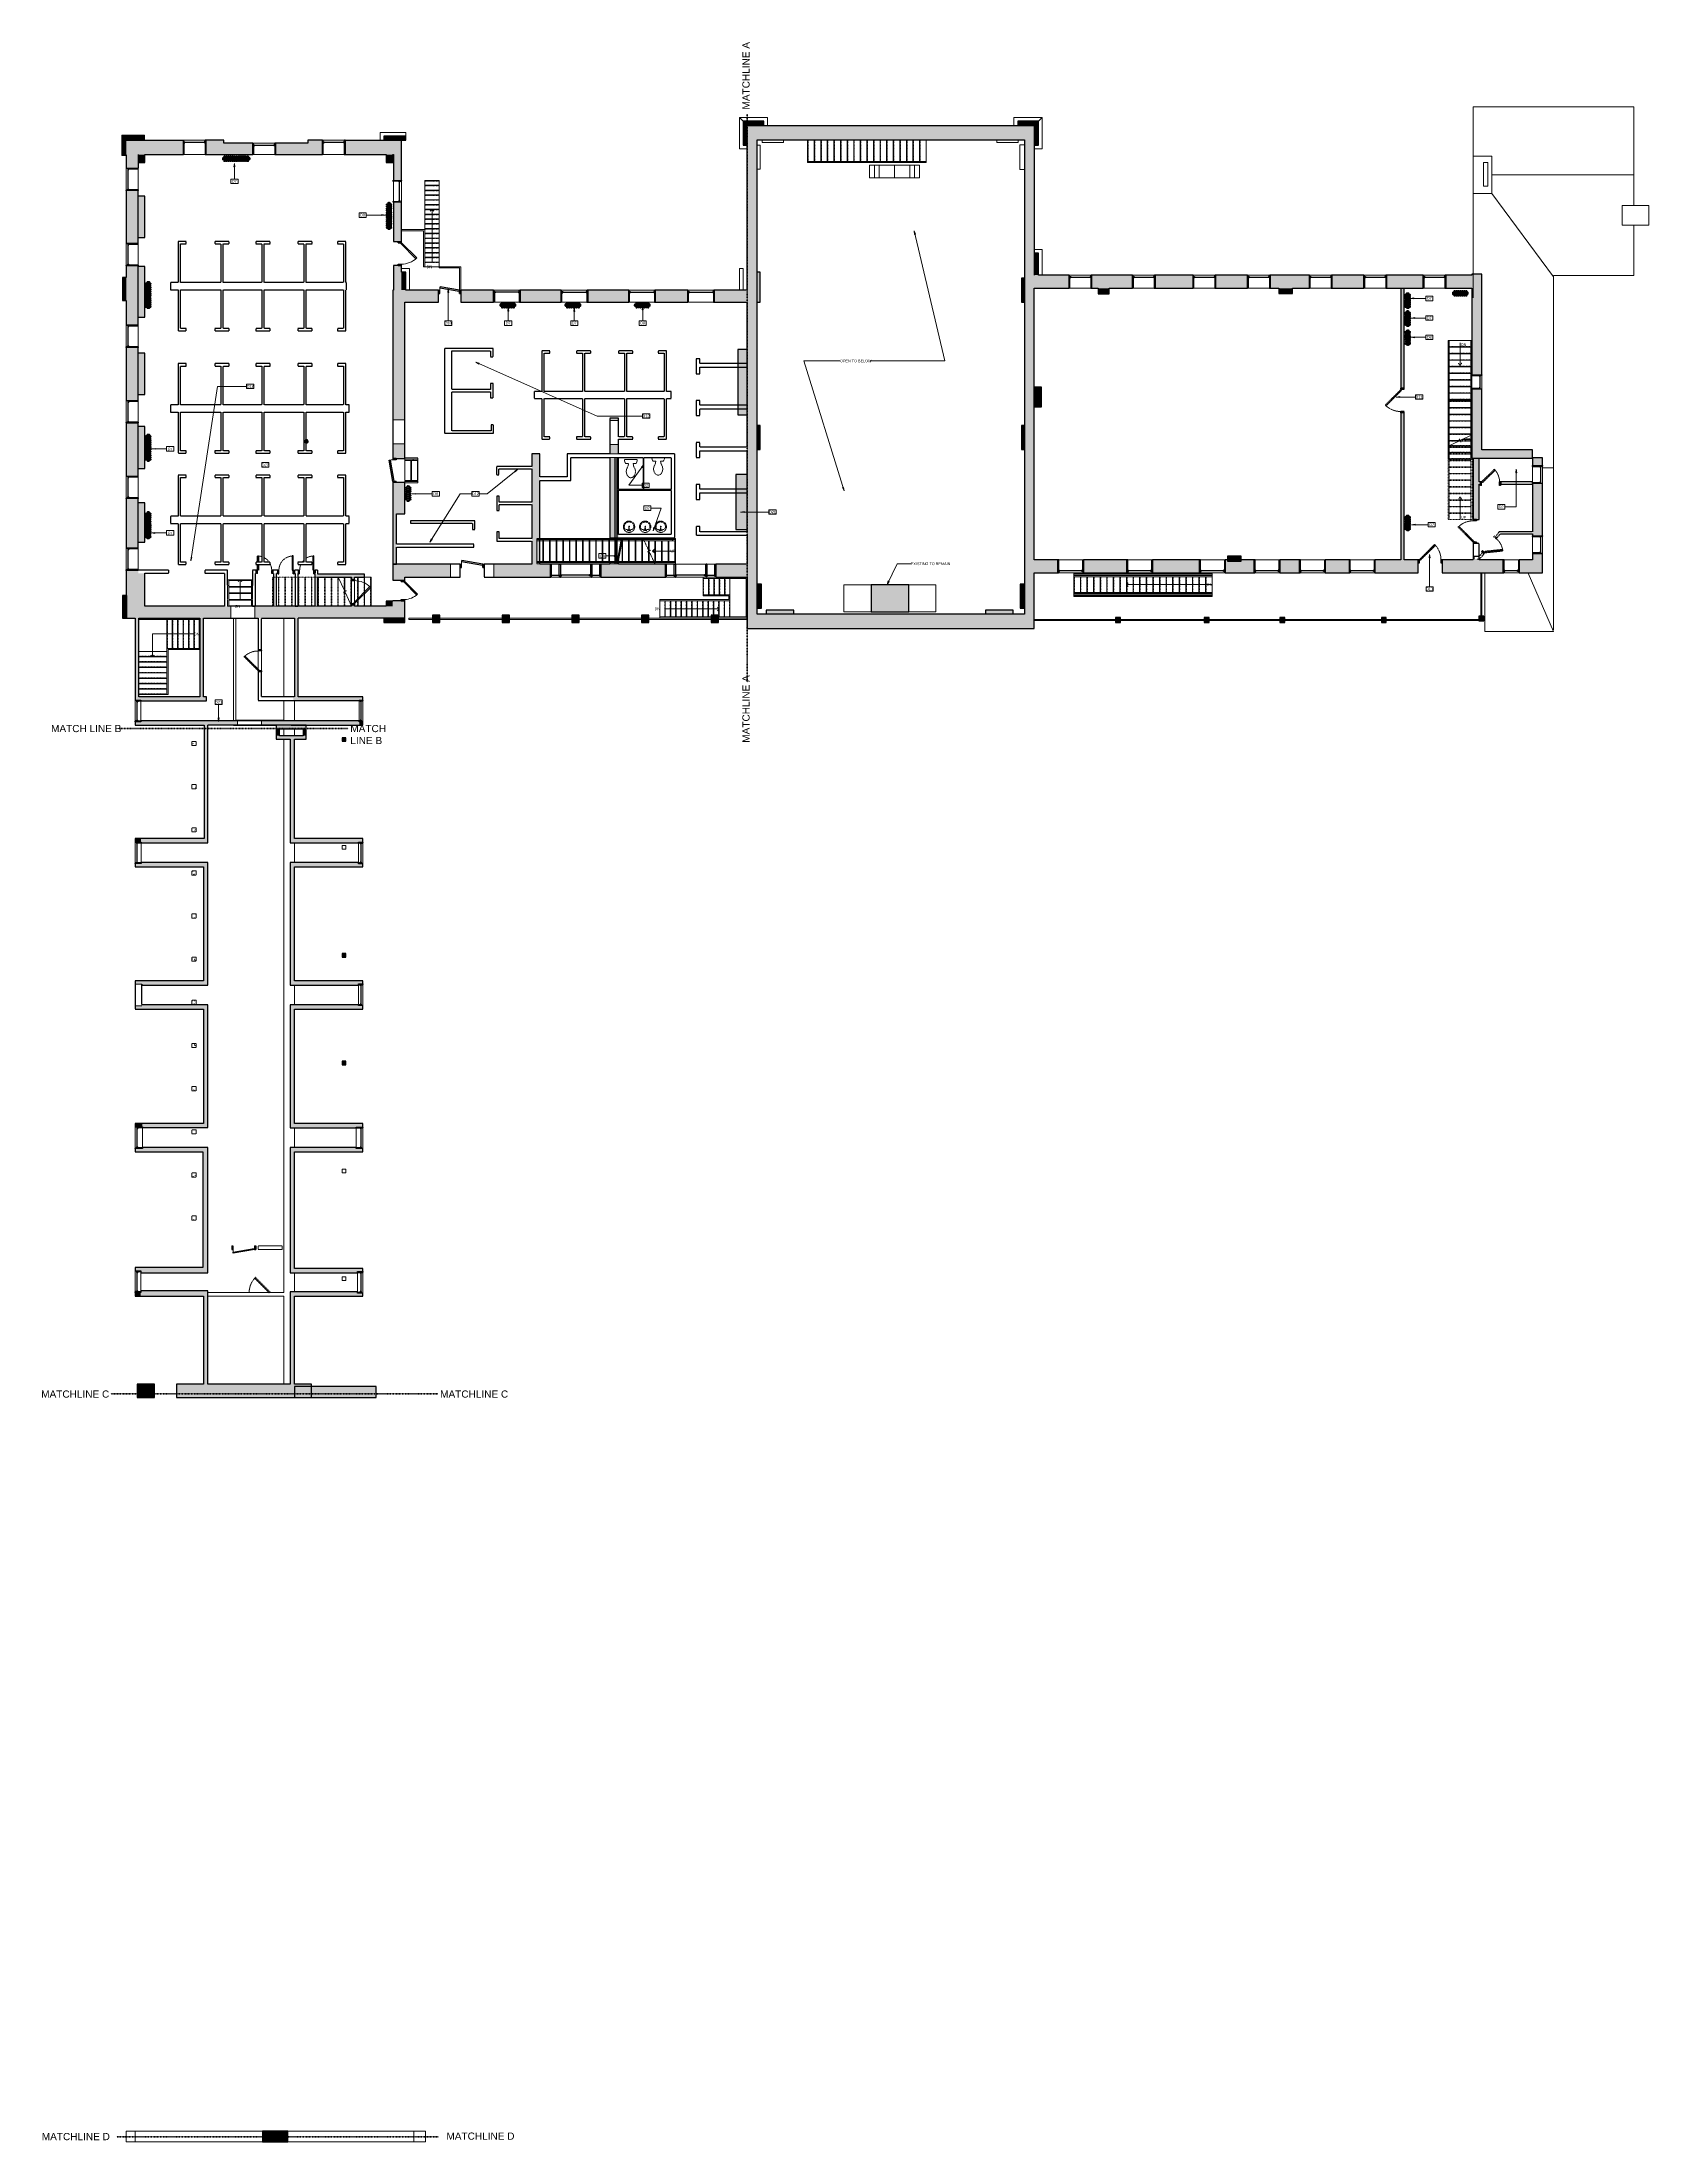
# Model space of a CAD drawing. Header units: inches. Extents: x -1176 to 1507, y -2527 to 978.
import ezdxf

# ---------------------------------------------------------------- set-up
doc = ezdxf.new("R2010")
doc.units = ezdxf.units.IN
doc.header["$MEASUREMENT"] = 0
for name, pattern in [('Dash', [0.25, 0.125, -0.125]), ('Dash 1_16_', [0.125, 0.0625, -0.0625]), ('Demolished', [0.1875, 0.125, -0.0625]), ('Overhead 1_16_', [0.101562, 0.0625, -0.039062])]:
    doc.linetypes.add(name, pattern=pattern)
for name, color, linetype, lineweight in [('A-ANNO-KEYN', 231, 'Continuous', 9), ('A-ANNO-MATC', 214, 'Dash', 140), ('A-COLS', 52, 'Continuous', 18), ('A-DETL', 90, 'Continuous', 9), ('A-DOOR', 31, 'Continuous', 18), ('A-DOOR-FRAM', 31, 'Continuous', 30), ('A-FLOR-HRAL', 11, 'Continuous', 18), ('A-GENM', 13, 'Continuous', 18), ('A-GLAZ', 151, 'Continuous', 18), ('A-WALL', 113, 'Continuous', 18), ('A-WALL-PATT', 111, 'Continuous', 18), ('G-ANNO-TEXT', 231, 'Continuous', 9), ('I-WALL', 2, 'Continuous', 18), ('P-SANR-FIXT', 6, 'Demolished', 9), ('S-COLS', 52, 'Continuous', 18), ('S-STRS', 31, 'Continuous', 18), ('S-STRS-ANNO', 31, 'Continuous', 9), ('S-STRS-IDEN', 31, 'Continuous', 9), ('S-STRS-MBND', 31, 'Demolished', 9)]:
    doc.layers.add(name, color=color, linetype=linetype, lineweight=lineweight)
doc.styles.add('Arial', font='arial.ttf', dxfattribs={"height": 4.5})
doc.styles.add('Swis721 Lt BT', font='swissl.ttf', dxfattribs={"height": 4.5})
doc.styles.add('Swis721 Lt BT_1', font='swissl.ttf', dxfattribs={"height": 12})
pattern_1 = [(0, (0, 0), (15.36, 3.84), [0.634, -10.886, 0.634, -10.886, -61.44]), (0, (0, 0), (15.36, 3.84), [-23.04, 0.634, -22.406, 0.634, -10.886, -26.88]), (0, (0, 0), (15.36, 3.84), [-57.6, 0.634, -7.046, 0.634, -18.566]), (120, (5.76, 1.92), (-11.005538, 11.38215), [0.634, -10.886, 0.634, -10.886, -61.44]), (120, (5.76, 1.92), (-11.005538, 11.38215), [-23.04, 0.634, -22.406, 0.634, -10.886, -26.88]), (120, (5.76, 1.92), (-11.005538, 11.38215), [-57.6, 0.634, -7.046, 0.634, -18.566]), (240, (7.68, 9.6), (-4.354462, -15.22215), [0.634, -10.886, 0.634, -10.886, -61.44]), (240, (7.68, 9.6), (-4.354462, -15.22215), [-23.04, 0.634, -22.406, 0.634, -10.886, -26.88]), (240, (7.68, 9.6), (-4.354462, -15.22215), [-57.6, 0.634, -7.046, 0.634, -18.566])]

# ---------------------------------------------------------------- blocks, each defined once
blk = doc.blocks.new('Double Hung - 30_ x 48_-6971309-3rd Floor Demo')
at = {"layer": 'A-GLAZ', "color": 8, "lineweight": 30}
for p, q in [((-15, 8.25), (-14.25, 8.25)), ((-14.25, 4), (-14.25, 8.25)), ((-14.25, 5.75), (-14.25, 4)), ((-14.25, 5.75), (-12.5, 5.75)), ((-14.25, 4), (-12.5, 4)), ((-14.25, 4), (-13.75, 4)), ((-13.75, -8.25), (-13.75, 4)), ((-12.5, 5.75), (-12.5, 4)), ((-12.5, 4.875), (12.5, 4.875)), ((12.5, 5.75), (12.5, 4)), ((14.25, 5.75), (12.5, 5.75)), ((14.25, 4), (12.5, 4)), ((13.75, 4), (14.25, 4)), ((13.75, 4), (13.75, -8.25)), ((14.25, 4), (14.25, 8.25)), ((15, 8.25), (14.25, 8.25)), ((14.25, 5.75), (14.25, 4)), ((-13.75, -8.25), (-15, -8.25)), ((13.75, -8.25), (15, -8.25))]:
    blk.add_line(p, q, dxfattribs=at)
blk = doc.blocks.new('Top Rail Type - Top Rail_Internal_-5005397-3rd Floor Demo')
at = {"layer": 'A-FLOR-HRAL', "lineweight": 9}
for p, q in [((546.7, 54.3), (546.7, 56.3)), ((546.7, 56.3), (777.7, 56.3)), ((777.7, 54.3), (546.7, 54.3)), ((777.7, 56.3), (777.7, 54.3))]:
    blk.add_line(p, q, dxfattribs=at)
blk = doc.blocks.new('Top Rail Type - Top Rail_Internal_-V1-3rd Floor Demo')
at = {"layer": 'A-FLOR-HRAL', "lineweight": 9}
for p, q in [((546.7, 56.3), (546.7, 54.3)), ((546.7, 56.3), (777.7, 56.3)), ((546.7, 54.3), (777.7, 54.3)), ((777.7, 56.3), (777.7, 54.3))]:
    blk.add_line(p, q, dxfattribs=at)
blk = doc.blocks.new('Handrail Type - Handrail_Internal_-5005408-3rd Floor Demo')
at = {"layer": 'A-FLOR-HRAL', "lineweight": 9}
for p, q in [((546.7, 57.3), (546.7, 59.3)), ((546.7, 59.3), (777.7, 59.3)), ((777.7, 57.3), (546.7, 57.3)), ((777.7, 59.3), (777.7, 57.3))]:
    blk.add_line(p, q, dxfattribs=at)
blk = doc.blocks.new('Handrail Type - Handrail_Internal_-V2-3rd Floor Demo')
at = {"layer": 'A-FLOR-HRAL', "lineweight": 9}
for p, q in [((546.7, 59.3), (546.7, 57.3)), ((546.7, 59.3), (777.7, 59.3)), ((546.7, 57.3), (777.7, 57.3)), ((777.7, 59.3), (777.7, 57.3))]:
    blk.add_line(p, q, dxfattribs=at)
blk = doc.blocks.new('Top Rail Type - Top Rail_Internal_-5005419-3rd Floor Demo')
at = {"layer": 'A-FLOR-HRAL', "lineweight": 9}
for p, q in [((546.7, 88.3), (546.7, 90.3)), ((546.7, 90.3), (777.7, 90.3)), ((777.7, 88.3), (546.7, 88.3)), ((777.7, 90.3), (777.7, 88.3))]:
    blk.add_line(p, q, dxfattribs=at)
blk = doc.blocks.new('Top Rail Type - Top Rail_Internal_-V3-3rd Floor Demo')
at = {"layer": 'A-FLOR-HRAL', "lineweight": 9}
for p, q in [((546.7, 90.3), (546.7, 88.3)), ((546.7, 90.3), (777.7, 90.3)), ((546.7, 88.3), (777.7, 88.3)), ((777.7, 90.3), (777.7, 88.3))]:
    blk.add_line(p, q, dxfattribs=at)
blk = doc.blocks.new('Handrail Type - Handrail_Internal_-5005430-3rd Floor Demo')
at = {"layer": 'A-FLOR-HRAL', "lineweight": 9}
for p, q in [((546.7, 85.3), (546.7, 87.3)), ((546.7, 87.3), (777.7, 87.3)), ((777.7, 85.3), (546.7, 85.3)), ((777.7, 87.3), (777.7, 85.3))]:
    blk.add_line(p, q, dxfattribs=at)
blk = doc.blocks.new('Handrail Type - Handrail_Internal_-V4-3rd Floor Demo')
at = {"layer": 'A-FLOR-HRAL', "lineweight": 9}
for p, q in [((546.7, 87.3), (546.7, 85.3)), ((546.7, 87.3), (777.7, 87.3)), ((546.7, 85.3), (777.7, 85.3)), ((777.7, 87.3), (777.7, 85.3))]:
    blk.add_line(p, q, dxfattribs=at)
blk = doc.blocks.new('Single Flush - D2 2_9_ X 6_7_-7506140-3rd Floor Demo')
at = {"layer": 'A-DOOR', "color": 8, "lineweight": 30}
for p, q in [((-15.9, 15.7), (-16.2, 14)), ((-16.2, 14), (16.1, 8.3)), ((16.4, 10), (-15.9, 15.7)), ((16.1, 8.3), (16.4, 10))]:
    blk.add_line(p, q, dxfattribs=at)
at = {"layer": 'A-DOOR', "lineweight": 9}
blk.add_arc((16.4, 10), 32.8, 170, 180.5, dxfattribs=at)
at = {"layer": 'A-DOOR-FRAM', "color": 8}
for p, q in [((-18.5, 4.2), (-18.5, 10)), ((-18.5, 10), (-16.5, 10)), ((-18.5, 4.2), (-16.5, 4.2)), ((-16.5, 4.2), (-16.5, 10)), ((16.5, 4.2), (16.5, 10)), ((16.5, 10), (18.5, 10)), ((16.5, 4.2), (18.5, 4.2)), ((18.5, 4.2), (18.5, 10))]:
    blk.add_line(p, q, dxfattribs=at)
blk = doc.blocks.new('Double Hung - 36_ x 60_ 2-7095671-3rd Floor Demo')
at = {"layer": 'A-GLAZ', "color": 8, "lineweight": 30}
for p, q in [((-18, 4.75), (-17.25, 4.75)), ((-17.25, 0.5), (-17.25, 4.75)), ((-17.25, 2.25), (-17.25, 0.5)), ((-17.25, 2.25), (-15.5, 2.25)), ((-17.25, 0.5), (-15.5, 0.5)), ((-17.25, 0.5), (-16.75, 0.5)), ((-16.75, -4.75), (-16.75, 0.5)), ((-15.5, 2.25), (-15.5, 0.5)), ((-15.5, 1.375), (15.5, 1.375)), ((15.5, 2.25), (15.5, 0.5)), ((17.25, 2.25), (15.5, 2.25)), ((17.25, 0.5), (15.5, 0.5)), ((16.75, 0.5), (17.25, 0.5)), ((16.75, 0.5), (16.75, -4.75)), ((17.25, 0.5), (17.25, 4.75)), ((18, 4.75), (17.25, 4.75)), ((17.25, 2.25), (17.25, 0.5)), ((-16.75, -4.75), (-18, -4.75)), ((16.75, -4.75), (18, -4.75))]:
    blk.add_line(p, q, dxfattribs=at)
blk = doc.blocks.new('Double Hung - side window 4_ X 6_ 3_ H 3-6128194-3rd Floor Demo')
at = {"layer": 'A-GLAZ', "color": 8, "lineweight": 30}
for p, q in [((-22.1, 10), (-21.4, 10)), ((-21.4, 5.8), (-21.4, 10)), ((-21.4, 7.5), (-21.4, 5.8)), ((-21.4, 7.5), (-19.6, 7.5)), ((-21.4, 5.8), (-19.6, 5.8)), ((-21.4, 5.8), (-20.9, 5.8)), ((-20.9, -10), (-20.9, 5.8)), ((-19.6, 7.5), (-19.6, 5.8)), ((-19.6, 6.6), (19.6, 6.6)), ((19.6, 7.5), (19.6, 5.8)), ((21.4, 7.5), (19.6, 7.5)), ((21.4, 5.8), (19.6, 5.8)), ((20.9, 5.8), (21.4, 5.8)), ((20.9, 5.8), (20.9, -10)), ((21.4, 5.8), (21.4, 10)), ((22.1, 10), (21.4, 10)), ((21.4, 7.5), (21.4, 5.8)), ((-20.9, -10), (-22.1, -10)), ((20.9, -10), (22.1, -10))]:
    blk.add_line(p, q, dxfattribs=at)
blk = doc.blocks.new('Top Rail Type - Top Rail_Internal_-6151997-3rd Floor Demo')
at = {"layer": 'A-FLOR-HRAL', "color": 7, "linetype": 'Demolished', "lineweight": 9}
for p, q in [((-123.4, 145.5), (-123.4, 147.5)), ((-123.4, 147.5), (-118.4, 147.5)), ((-118.4, 145.5), (-123.4, 145.5)), ((-118.4, 147.5), (-118.4, 145.5))]:
    blk.add_line(p, q, dxfattribs=at)
blk = doc.blocks.new('Top Rail Type - Top Rail_Internal_-V5-3rd Floor Demo')
at = {"layer": 'A-FLOR-HRAL', "color": 7, "linetype": 'Demolished', "lineweight": 9}
for p, q in [((-349.4, 145.5), (-349.4, 147.5)), ((-338.4, 147.5), (-349.4, 147.5)), ((-338.4, 145.5), (-349.4, 145.5)), ((-171.4, 147.5), (-338.4, 147.5)), ((-170.5, 145.5), (-338.4, 145.5)), ((-171.4, 147.5), (-170.5, 145.5)), ((-118.4, 147.5), (-171.4, 147.5)), ((-118.4, 145.5), (-170.5, 145.5)), ((-118.4, 145.5), (-118.4, 147.5))]:
    blk.add_line(p, q, dxfattribs=at)
blk = doc.blocks.new('Top Rail Type - Top Rail_Internal_-6152009-3rd Floor Demo')
at = {"layer": 'A-FLOR-HRAL', "color": 7, "linetype": 'Demolished', "lineweight": 9}
for p, q in [((-123.4, 109), (-123.4, 111)), ((-123.4, 111), (-118.4, 111)), ((-118.4, 109), (-123.4, 109)), ((-118.4, 111), (-118.4, 109))]:
    blk.add_line(p, q, dxfattribs=at)
blk = doc.blocks.new('Top Rail Type - Top Rail_Internal_-V6-3rd Floor Demo')
at = {"layer": 'A-FLOR-HRAL', "color": 7, "linetype": 'Demolished', "lineweight": 9}
for p, q in [((-349.4, 109), (-349.4, 111)), ((-338.4, 111), (-349.4, 111)), ((-338.4, 109), (-349.4, 109)), ((-154.4, 111), (-338.4, 111)), ((-153.5, 109), (-338.4, 109)), ((-154.4, 111), (-153.5, 109)), ((-118.4, 111), (-154.4, 111)), ((-118.4, 109), (-153.5, 109)), ((-118.4, 109), (-118.4, 111))]:
    blk.add_line(p, q, dxfattribs=at)
blk = doc.blocks.new('Single Flush - D2 2_6_ X 8_-8253009-3rd Floor Demo')
at = {"layer": 'A-DOOR', "color": 250, "linetype": 'Demolished', "lineweight": 30}
for p, q in [((-7.4, -21.6), (13.7, -0.5)), ((-6.2, -22.8), (-7.4, -21.6)), ((14.9, -1.8), (-6.2, -22.8)), ((13.7, -0.5), (14.9, -1.8))]:
    blk.add_line(p, q, dxfattribs=at)
at = {"layer": 'A-DOOR', "color": 7, "linetype": 'Demolished', "lineweight": 9}
blk.add_arc((14.9, -1.8), 29.8, 179.5, 225, dxfattribs=at)
at = {"layer": 'A-DOOR-FRAM', "color": 250, "linetype": 'Demolished'}
for p, q in [((-17, 4), (-17, -1.8)), ((-17, 4), (-15, 4)), ((-15, 4), (-15, -1.8)), ((15, 4), (15, -1.8)), ((15, 4), (17, 4)), ((17, 4), (17, -1.8)), ((-17, -1.8), (-15, -1.8)), ((15, -1.8), (17, -1.8))]:
    blk.add_line(p, q, dxfattribs=at)
blk = doc.blocks.new('Single Flush - D2 2_6_ X 8_-8253008-3rd Floor Demo')
at = {"layer": 'A-DOOR', "color": 250, "linetype": 'Demolished', "lineweight": 30}
for p, q in [((-6.2, 22.8), (-7.4, 21.6)), ((-7.4, 21.6), (13.7, 0.5)), ((14.9, 1.7), (-6.2, 22.8)), ((13.7, 0.5), (14.9, 1.7))]:
    blk.add_line(p, q, dxfattribs=at)
at = {"layer": 'A-DOOR', "color": 7, "linetype": 'Demolished', "lineweight": 9}
blk.add_arc((14.9, 1.7), 29.8, 135, 180.5, dxfattribs=at)
at = {"layer": 'A-DOOR-FRAM', "color": 250, "linetype": 'Demolished'}
for p, q in [((-17, -4), (-17, 1.7)), ((-17, 1.7), (-15, 1.7)), ((-15, -4), (-15, 1.7)), ((15, -4), (15, 1.7)), ((15, 1.7), (17, 1.7)), ((17, -4), (17, 1.7)), ((-17, -4), (-15, -4)), ((15, -4), (17, -4))]:
    blk.add_line(p, q, dxfattribs=at)
blk = doc.blocks.new('Single Flush - OTJ_SOLIDFLUSH_ALUM 3_ 5-6692834-3rd Floor Demo')
at = {"layer": 'A-DOOR', "color": 250, "linetype": 'Demolished', "lineweight": 30}
for p, q in [((-7.6, 28.8), (-8.9, 27.5)), ((-8.9, 27.5), (17.2, 1.5)), ((18.4, 2.7), (-7.6, 28.8)), ((17.2, 1.5), (18.4, 2.7))]:
    blk.add_line(p, q, dxfattribs=at)
at = {"layer": 'A-DOOR', "color": 7, "linetype": 'Demolished', "lineweight": 9}
blk.add_arc((18.4, 2.7), 36.8, 135, 180.5, dxfattribs=at)
at = {"layer": 'A-DOOR-FRAM', "color": 250, "linetype": 'Demolished'}
for p, q in [((-20.5, -3), (-20.5, 2.7)), ((-20.5, 2.7), (-18.5, 2.7)), ((-18.5, -3), (-18.5, 2.7)), ((18.5, -3), (18.5, 2.7)), ((18.5, 2.7), (20.5, 2.7)), ((20.5, -3), (20.5, 2.7)), ((-20.5, -3), (-18.5, -3)), ((18.5, -3), (20.5, -3))]:
    blk.add_line(p, q, dxfattribs=at)
blk = doc.blocks.new('Double Hung - 24_ x 48_-4891590-3rd Floor Demo')
at = {"layer": 'A-GLAZ', "color": 8, "lineweight": 30}
for p, q in [((-12, 8.25), (-11.25, 8.25)), ((-11.25, 4), (-11.25, 8.25)), ((-11.25, 5.75), (-11.25, 4)), ((-11.25, 5.75), (-9.5, 5.75)), ((-11.25, 4), (-9.5, 4)), ((-11.25, 4), (-10.75, 4)), ((-10.75, -8.25), (-10.75, 4)), ((-9.5, 5.75), (-9.5, 4)), ((-9.5, 4.875), (9.5, 4.875)), ((9.5, 5.75), (9.5, 4)), ((11.25, 5.75), (9.5, 5.75)), ((11.25, 4), (9.5, 4)), ((10.75, 4), (11.25, 4)), ((10.75, 4), (10.75, -8.25)), ((11.25, 4), (11.25, 8.25)), ((12, 8.25), (11.25, 8.25)), ((11.25, 5.75), (11.25, 4)), ((-10.75, -8.25), (-12, -8.25)), ((10.75, -8.25), (12, -8.25))]:
    blk.add_line(p, q, dxfattribs=at)
blk = doc.blocks.new('Double Hung - side window 4_ X 4_6_-6972798-3rd Floor Demo')
at = {"layer": 'A-GLAZ', "color": 8, "lineweight": 30}
for p, q in [((-18.75, 12), (-18, 12)), ((-18, 7.75), (-18, 12)), ((-18, 9.5), (-18, 7.75)), ((-18, 9.5), (-16.25, 9.5)), ((-18, 7.75), (-16.25, 7.75)), ((-18, 7.75), (-17.5, 7.75)), ((-17.5, -12), (-17.5, 7.75)), ((-16.25, 9.5), (-16.25, 7.75)), ((-16.25, 8.625), (16.25, 8.625)), ((16.25, 9.5), (16.25, 7.75)), ((18, 9.5), (16.25, 9.5)), ((18, 7.75), (16.25, 7.75)), ((17.5, 7.75), (18, 7.75)), ((17.5, 7.75), (17.5, -12)), ((18, 7.75), (18, 12)), ((18.75, 12), (18, 12)), ((18, 9.5), (18, 7.75)), ((-17.5, -12), (-18.75, -12)), ((17.5, -12), (18.75, -12))]:
    blk.add_line(p, q, dxfattribs=at)
blk = doc.blocks.new('Double Hung - side window 4_ X 4_6_-6972799-3rd Floor Demo')
at = {"layer": 'A-GLAZ', "color": 8, "lineweight": 30}
for p, q in [((-18.75, 9.5), (-18, 9.5)), ((-18, 5.25), (-18, 9.5)), ((-18, 7), (-18, 5.25)), ((-18, 7), (-16.25, 7)), ((-18, 5.25), (-16.25, 5.25)), ((-18, 5.25), (-17.5, 5.25)), ((-17.5, -9.5), (-17.5, 5.25)), ((-16.25, 7), (-16.25, 5.25)), ((-16.25, 6.125), (16.25, 6.125)), ((16.25, 7), (16.25, 5.25)), ((18, 7), (16.25, 7)), ((18, 5.25), (16.25, 5.25)), ((17.5, 5.25), (18, 5.25)), ((17.5, 5.25), (17.5, -9.5)), ((18, 5.25), (18, 9.5)), ((18.75, 9.5), (18, 9.5)), ((18, 7), (18, 5.25)), ((-17.5, -9.5), (-18.75, -9.5)), ((17.5, -9.5), (18.75, -9.5))]:
    blk.add_line(p, q, dxfattribs=at)
blk = doc.blocks.new('Double Hung - side window 4_ X 6_ 3_ H-6086068-3rd Floor Demo')
at = {"layer": 'A-GLAZ', "color": 8, "lineweight": 30}
for p, q in [((-18.75, 11), (-18, 11)), ((-18, 6.75), (-18, 11)), ((-18, 8.5), (-18, 6.75)), ((-18, 8.5), (-16.25, 8.5)), ((-18, 6.75), (-16.25, 6.75)), ((-18, 6.75), (-17.5, 6.75)), ((-17.5, -11), (-17.5, 6.75)), ((-16.25, 8.5), (-16.25, 6.75)), ((-16.25, 7.625), (16.25, 7.625)), ((16.25, 8.5), (16.25, 6.75)), ((18, 8.5), (16.25, 8.5)), ((18, 6.75), (16.25, 6.75)), ((17.5, 6.75), (18, 6.75)), ((17.5, 6.75), (17.5, -11)), ((18, 6.75), (18, 11)), ((18.75, 11), (18, 11)), ((18, 8.5), (18, 6.75)), ((-17.5, -11), (-18.75, -11)), ((17.5, -11), (18.75, -11))]:
    blk.add_line(p, q, dxfattribs=at)
blk = doc.blocks.new('Double Hung - 36_ x 60_ 2-7095674-3rd Floor Demo')
at = {"layer": 'A-GLAZ', "color": 8, "lineweight": 30}
for p, q in [((-18, 5), (-17.25, 5)), ((-17.25, 0.75), (-17.25, 5)), ((-17.25, 2.5), (-17.25, 0.75)), ((-17.25, 2.5), (-15.5, 2.5)), ((-17.25, 0.75), (-15.5, 0.75)), ((-17.25, 0.75), (-16.75, 0.75)), ((-16.75, -5), (-16.75, 0.75)), ((-15.5, 2.5), (-15.5, 0.75)), ((-15.5, 1.625), (15.5, 1.625)), ((15.5, 2.5), (15.5, 0.75)), ((17.25, 2.5), (15.5, 2.5)), ((17.25, 0.75), (15.5, 0.75)), ((16.75, 0.75), (17.25, 0.75)), ((16.75, 0.75), (16.75, -5)), ((17.25, 0.75), (17.25, 5)), ((18, 5), (17.25, 5)), ((17.25, 2.5), (17.25, 0.75)), ((-16.75, -5), (-18, -5)), ((16.75, -5), (18, -5))]:
    blk.add_line(p, q, dxfattribs=at)
blk = doc.blocks.new('Double Hung - 36_ x 60_ 2-7095673-3rd Floor Demo')
at = {"layer": 'A-GLAZ', "color": 8, "lineweight": 30}
for p, q in [((-18, 6), (-17.25, 6)), ((-17.25, 1.75), (-17.25, 6)), ((-17.25, 3.5), (-17.25, 1.75)), ((-17.25, 3.5), (-15.5, 3.5)), ((-17.25, 1.75), (-15.5, 1.75)), ((-17.25, 1.75), (-16.75, 1.75)), ((-16.75, -6), (-16.75, 1.75)), ((-15.5, 3.5), (-15.5, 1.75)), ((-15.5, 2.625), (15.5, 2.625)), ((15.5, 3.5), (15.5, 1.75)), ((17.25, 3.5), (15.5, 3.5)), ((17.25, 1.75), (15.5, 1.75)), ((16.75, 1.75), (17.25, 1.75)), ((16.75, 1.75), (16.75, -6)), ((17.25, 1.75), (17.25, 6)), ((18, 6), (17.25, 6)), ((17.25, 3.5), (17.25, 1.75)), ((-16.75, -6), (-18, -6)), ((16.75, -6), (18, -6))]:
    blk.add_line(p, q, dxfattribs=at)
blk = doc.blocks.new('Double Hung - 36_ x 60_ 2-7095677-3rd Floor Demo')
at = {"layer": 'A-GLAZ', "color": 8, "lineweight": 30}
for p, q in [((-18, 4.5), (-17.25, 4.5)), ((-17.25, 0.25), (-17.25, 4.5)), ((-17.25, 2), (-17.25, 0.25)), ((-17.25, 2), (-15.5, 2)), ((-17.25, 0.25), (-15.5, 0.25)), ((-17.25, 0.25), (-16.75, 0.25)), ((-16.75, -4.5), (-16.75, 0.25)), ((-15.5, 2), (-15.5, 0.25)), ((-15.5, 1.125), (15.5, 1.125)), ((15.5, 2), (15.5, 0.25)), ((17.25, 2), (15.5, 2)), ((17.25, 0.25), (15.5, 0.25)), ((16.75, 0.25), (17.25, 0.25)), ((16.75, 0.25), (16.75, -4.5)), ((17.25, 0.25), (17.25, 4.5)), ((18, 4.5), (17.25, 4.5)), ((17.25, 2), (17.25, 0.25)), ((-16.75, -4.5), (-18, -4.5)), ((16.75, -4.5), (18, -4.5))]:
    blk.add_line(p, q, dxfattribs=at)
blk = doc.blocks.new('Double Hung - side window 4_ X 4_6_-6972803-3rd Floor Demo')
at = {"layer": 'A-GLAZ', "color": 8, "lineweight": 30}
for p, q in [((-18.75, 10), (-18, 10)), ((-18, 5.75), (-18, 10)), ((-18, 7.5), (-18, 5.75)), ((-18, 7.5), (-16.25, 7.5)), ((-18, 5.75), (-16.25, 5.75)), ((-18, 5.75), (-17.5, 5.75)), ((-17.5, -10), (-17.5, 5.75)), ((-16.25, 7.5), (-16.25, 5.75)), ((-16.25, 6.625), (16.25, 6.625)), ((16.25, 7.5), (16.25, 5.75)), ((18, 7.5), (16.25, 7.5)), ((18, 5.75), (16.25, 5.75)), ((17.5, 5.75), (18, 5.75)), ((17.5, 5.75), (17.5, -10)), ((18, 5.75), (18, 10)), ((18.75, 10), (18, 10)), ((18, 7.5), (18, 5.75)), ((-17.5, -10), (-18.75, -10)), ((17.5, -10), (18.75, -10))]:
    blk.add_line(p, q, dxfattribs=at)
blk = doc.blocks.new('Double Hung - 36_ x 60_ 2-7095672-3rd Floor Demo')
at = {"layer": 'A-GLAZ', "color": 8, "lineweight": 30}
for p, q in [((-18, 5.5), (-17.25, 5.5)), ((-17.25, 1.25), (-17.25, 5.5)), ((-17.25, 3), (-17.25, 1.25)), ((-17.25, 3), (-15.5, 3)), ((-17.25, 1.25), (-15.5, 1.25)), ((-17.25, 1.25), (-16.75, 1.25)), ((-16.75, -5.5), (-16.75, 1.25)), ((-15.5, 3), (-15.5, 1.25)), ((-15.5, 2.125), (15.5, 2.125)), ((15.5, 3), (15.5, 1.25)), ((17.25, 3), (15.5, 3)), ((17.25, 1.25), (15.5, 1.25)), ((16.75, 1.25), (17.25, 1.25)), ((16.75, 1.25), (16.75, -5.5)), ((17.25, 1.25), (17.25, 5.5)), ((18, 5.5), (17.25, 5.5)), ((17.25, 3), (17.25, 1.25)), ((-16.75, -5.5), (-18, -5.5)), ((16.75, -5.5), (18, -5.5))]:
    blk.add_line(p, q, dxfattribs=at)
blk = doc.blocks.new('Double Hung - 36_ x 60_ 2-7095675-3rd Floor Demo')
at = {"layer": 'A-GLAZ', "color": 8, "lineweight": 30}
for p, q in [((-18, 3.625), (-17.25, 3.625)), ((-17.25, -0.625), (-17.25, 3.625)), ((-17.25, 1.125), (-17.25, -0.625)), ((-17.25, 1.125), (-15.5, 1.125)), ((-15.5, 1.125), (-15.5, -0.625)), ((-15.5, 0.25), (15.5, 0.25)), ((15.5, 1.125), (15.5, -0.625)), ((17.25, 1.125), (15.5, 1.125)), ((17.25, -0.625), (17.25, 3.625)), ((18, 3.625), (17.25, 3.625)), ((17.25, 1.125), (17.25, -0.625)), ((-16.75, -3.625), (-18, -3.625)), ((-17.25, -0.625), (-15.5, -0.625)), ((-17.25, -0.625), (-16.75, -0.625)), ((-16.75, -3.625), (-16.75, -0.625)), ((17.25, -0.625), (15.5, -0.625)), ((16.75, -0.625), (17.25, -0.625)), ((16.75, -0.625), (16.75, -3.625)), ((16.75, -3.625), (18, -3.625))]:
    blk.add_line(p, q, dxfattribs=at)
blk = doc.blocks.new('Double Hung - 36_ x 60_ 2-7095676-3rd Floor Demo')
at = {"layer": 'A-GLAZ', "color": 8, "lineweight": 30}
for p, q in [((-18, 3), (-17.25, 3)), ((-17.25, -1.25), (-17.25, 3)), ((-17.25, 0.5), (-17.25, -1.25)), ((-17.25, 0.5), (-15.5, 0.5)), ((-15.5, 0.5), (-15.5, -1.25)), ((15.5, 0.5), (15.5, -1.25)), ((17.25, 0.5), (15.5, 0.5)), ((17.25, -1.25), (17.25, 3)), ((18, 3), (17.25, 3)), ((17.25, 0.5), (17.25, -1.25)), ((-16.75, -3), (-18, -3)), ((-17.25, -1.25), (-15.5, -1.25)), ((-17.25, -1.25), (-16.75, -1.25)), ((-16.75, -3), (-16.75, -1.25)), ((-15.5, -0.375), (15.5, -0.375)), ((17.25, -1.25), (15.5, -1.25)), ((16.75, -1.25), (17.25, -1.25)), ((16.75, -1.25), (16.75, -3)), ((16.75, -3), (18, -3))]:
    blk.add_line(p, q, dxfattribs=at)
blk = doc.blocks.new('Top Rail Type - Top Rail_Internal_-6920603-3rd Floor Demo')
at = {"layer": 'A-FLOR-HRAL', "lineweight": 9}
for p, q in [((1226.2, 91.9), (1228.2, 91.9)), ((1226.2, 19.6), (1226.2, 91.9)), ((1228.2, 91.9), (1228.2, 19.6)), ((480.8, 14.3), (616.6, 14.3)), ((616.6, 12.3), (480.8, 12.3)), ((624.6, 14.3), (764.5, 14.3)), ((764.5, 12.3), (624.6, 12.3)), ((772.5, 14.3), (890.9, 14.3)), ((890.9, 12.3), (772.5, 12.3)), ((898.9, 14.3), (1060.3, 14.3)), ((1060.3, 12.3), (898.9, 12.3)), ((1068.3, 14.3), (1223.2, 14.3)), ((1223.2, 12.3), (1068.3, 12.3))]:
    blk.add_line(p, q, dxfattribs=at)
blk = doc.blocks.new('Top Rail Type - Top Rail_Internal_-V7-3rd Floor Demo')
at = {"layer": 'A-FLOR-HRAL', "lineweight": 9}
for p, q in [((1228.2, 91.9), (1226.2, 91.9)), ((1226.2, 91.9), (1226.2, 19.6)), ((1228.2, 91.9), (1228.2, 19.6)), ((616.6, 14.3), (480.8, 14.3)), ((616.6, 12.3), (480.8, 12.3)), ((764.5, 14.3), (624.6, 14.3)), ((764.5, 12.3), (624.6, 12.3)), ((890.9, 14.3), (772.5, 14.3)), ((890.9, 12.3), (772.5, 12.3)), ((1060.3, 14.3), (898.9, 14.3)), ((1060.3, 12.3), (898.9, 12.3)), ((1223.2, 14.3), (1068.3, 14.3)), ((1223.2, 12.3), (1068.3, 12.3))]:
    blk.add_line(p, q, dxfattribs=at)
blk = doc.blocks.new('Top Rail Type - Top Rail_Internal_-6920639-3rd Floor Demo')
at = {"layer": 'A-FLOR-HRAL', "lineweight": 9}
for p, q in [((-563.1, 14.3), (-563.1, 16.3)), ((-563.1, 16.3), (-523.7, 16.3)), ((-523.7, 14.3), (-563.1, 14.3)), ((-511.7, 16.3), (-407.3, 16.3)), ((-407.3, 14.3), (-511.7, 14.3)), ((-395.3, 16.3), (-291, 16.3)), ((-291, 14.3), (-395.3, 14.3)), ((-279, 16.3), (-174.7, 16.3)), ((-174.7, 14.3), (-279, 14.3)), ((-162.7, 16.3), (-58.4, 16.3)), ((-58.4, 14.3), (-162.7, 14.3)), ((-46.4, 16.3), (1.7, 16.3)), ((1.7, 14.3), (-46.4, 14.3))]:
    blk.add_line(p, q, dxfattribs=at)
blk = doc.blocks.new('Top Rail Type - Top Rail_Internal_-V8-3rd Floor Demo')
at = {"layer": 'A-FLOR-HRAL', "lineweight": 9}
for p, q in [((-563.1, 14.3), (-563.1, 16.3)), ((-523.7, 16.3), (-563.1, 16.3)), ((-523.7, 14.3), (-563.1, 14.3)), ((-407.3, 16.3), (-511.7, 16.3)), ((-407.3, 14.3), (-511.7, 14.3)), ((-291, 16.3), (-395.3, 16.3)), ((-291, 14.3), (-395.3, 14.3)), ((-174.7, 16.3), (-279, 16.3)), ((-174.7, 14.3), (-279, 14.3)), ((-58.4, 16.3), (-162.7, 16.3)), ((-58.4, 14.3), (-162.7, 14.3)), ((1.7, 16.3), (-46.4, 16.3)), ((1.7, 14.3), (-46.4, 14.3))]:
    blk.add_line(p, q, dxfattribs=at)
blk = doc.blocks.new('Double Hung - side window 3_ 6_5_ x 5_ 6_ 2-5312470-3rd Floor Demo')
at = {"layer": 'A-GLAZ', "color": 8, "lineweight": 30}
for p, q in [((-21.25, 11), (-20.5, 11)), ((-20.5, 6.75), (-20.5, 11)), ((-20.5, 8.5), (-20.5, 6.75)), ((-20.5, 8.5), (-18.75, 8.5)), ((-20.5, 6.75), (-18.75, 6.75)), ((-20.5, 6.75), (-20, 6.75)), ((-20, -11), (-20, 6.75)), ((-18.75, 8.5), (-18.75, 6.75)), ((-18.75, 7.625), (18.75, 7.625)), ((18.75, 8.5), (18.75, 6.75)), ((20.5, 8.5), (18.75, 8.5)), ((20.5, 6.75), (18.75, 6.75)), ((20, 6.75), (20.5, 6.75)), ((20, 6.75), (20, -11)), ((20.5, 6.75), (20.5, 11)), ((21.25, 11), (20.5, 11)), ((20.5, 8.5), (20.5, 6.75)), ((-20, -11), (-21.25, -11)), ((20, -11), (21.25, -11))]:
    blk.add_line(p, q, dxfattribs=at)
blk = doc.blocks.new('Double Hung - side windows 3_ 1_2_-6853306-3rd Floor Demo')
at = {"layer": 'A-GLAZ', "color": 8, "lineweight": 30}
for p, q in [((-17, 7.25), (-18.25, 7.25)), ((-17, 7.25), (-17, -3)), ((17, 7.25), (18.25, 7.25)), ((17, -3), (17, 7.25)), ((-18.25, -7.25), (-17.5, -7.25)), ((-17.5, -3), (-15.75, -3)), ((-17.5, -4.75), (-17.5, -3)), ((-17.5, -3), (-17, -3)), ((-17.5, -3), (-17.5, -7.25)), ((-17.5, -4.75), (-15.75, -4.75)), ((-15.75, -4.75), (-15.75, -3)), ((-15.75, -3.875), (15.75, -3.875)), ((15.75, -4.75), (15.75, -3)), ((17.5, -3), (15.75, -3)), ((17.5, -4.75), (15.75, -4.75)), ((17, -3), (17.5, -3)), ((17.5, -4.75), (17.5, -3)), ((17.5, -3), (17.5, -7.25)), ((18.25, -7.25), (17.5, -7.25))]:
    blk.add_line(p, q, dxfattribs=at)
blk = doc.blocks.new('Single Flush - D12 3_ X 8_-8259556-3rd Floor Demo')
at = {"layer": 'A-DOOR', "color": 8, "lineweight": 30}
for p, q in [((-8.7, -31.3), (16.7, -6)), ((-7.4, -32.6), (-8.7, -31.3)), ((17.9, -7.2), (-7.4, -32.6)), ((16.7, -6), (17.9, -7.2))]:
    blk.add_line(p, q, dxfattribs=at)
at = {"layer": 'A-DOOR', "lineweight": 9}
blk.add_arc((17.9, -7.2), 35.8, 179.5, 225, dxfattribs=at)
at = {"layer": 'A-DOOR-FRAM', "color": 8}
for p, q in [((-20, -1.5), (-20, -7.2)), ((-20, -1.5), (-18, -1.5)), ((-20, -7.2), (-18, -7.2)), ((-18, -1.5), (-18, -7.2)), ((18, -1.5), (18, -7.2)), ((18, -1.5), (20, -1.5)), ((18, -7.2), (20, -7.2)), ((20, -1.5), (20, -7.2))]:
    blk.add_line(p, q, dxfattribs=at)
blk = doc.blocks.new('Top Rail Type - Top Rail_Internal_-6961313-3rd Floor Demo')
at = {"layer": 'A-FLOR-HRAL', "color": 7, "linetype": 'Demolished', "lineweight": 9}
for p, q in [((-866.1, 80.3), (-864.1, 80.3)), ((-864.1, 70.9), (-866.1, 70.9)), ((-864.1, 80.3), (-864.1, 70.9))]:
    blk.add_line(p, q, dxfattribs=at)
blk = doc.blocks.new('Top Rail Type - Top Rail_Internal_-V9-3rd Floor Demo')
at = {"layer": 'A-FLOR-HRAL', "color": 7, "linetype": 'Demolished', "lineweight": 9}
for p, q in [((-864.1, 80.3), (-866.1, 80.3)), ((-866.1, 70.9), (-866.1, 47.3)), ((-864.1, 80.3), (-864.1, 47.3)), ((-866.1, 47.3), (-866.1, 36.3)), ((-864.1, 36.3), (-866.1, 36.3)), ((-864.1, 47.3), (-864.1, 36.3))]:
    blk.add_line(p, q, dxfattribs=at)
blk = doc.blocks.new('Top Rail Type - Top Rail_Internal_-6961325-3rd Floor Demo')
at = {"layer": 'A-FLOR-HRAL', "color": 7, "linetype": 'Demolished', "lineweight": 9}
for p, q in [((-826.1, 80.3), (-824.1, 80.3)), ((-826.1, 70.9), (-826.1, 80.3)), ((-824.1, 70.9), (-826.1, 70.9))]:
    blk.add_line(p, q, dxfattribs=at)
blk = doc.blocks.new('Top Rail Type - Top Rail_Internal_-V10-3rd Floor Demo')
at = {"layer": 'A-FLOR-HRAL', "color": 7, "linetype": 'Demolished', "lineweight": 9}
for p, q in [((-824.1, 80.3), (-826.1, 80.3)), ((-826.1, 80.3), (-826.1, 47.3)), ((-824.1, 70.9), (-824.1, 47.3)), ((-826.1, 47.3), (-826.1, 36.3)), ((-824.1, 36.3), (-826.1, 36.3)), ((-824.1, 47.3), (-824.1, 36.3))]:
    blk.add_line(p, q, dxfattribs=at)
blk = doc.blocks.new('Single Flush - D2 2_9_ X 6_7_-7359714-3rd Floor Demo')
at = {"layer": 'A-DOOR', "color": 250, "linetype": 'Demolished', "lineweight": 30}
for p, q in [((-8, -25), (15.2, -1.8)), ((-6.8, -26.2), (-8, -25)), ((16.4, -3), (-6.8, -26.2)), ((15.2, -1.8), (16.4, -3))]:
    blk.add_line(p, q, dxfattribs=at)
at = {"layer": 'A-DOOR', "color": 7, "linetype": 'Demolished', "lineweight": 9}
blk.add_arc((16.4, -3), 32.8, 179.5, 225, dxfattribs=at)
at = {"layer": 'A-DOOR-FRAM', "color": 250, "linetype": 'Demolished'}
for p, q in [((-18.5, 2.8), (-18.5, -3)), ((-18.5, 2.8), (-16.5, 2.8)), ((-16.5, 2.8), (-16.5, -3)), ((16.5, 2.8), (16.5, -3)), ((16.5, 2.8), (18.5, 2.8)), ((18.5, 2.8), (18.5, -3)), ((-18.5, -3), (-16.5, -3)), ((16.5, -3), (18.5, -3))]:
    blk.add_line(p, q, dxfattribs=at)
blk = doc.blocks.new('Single Flush - D2 2_X8_-6963181-3rd Floor Demo')
at = {"layer": 'A-DOOR', "color": 250, "linetype": 'Demolished', "lineweight": 30}
for p, q in [((10.2, -2.5), (11.9, -2.5)), ((10.2, -11.9), (10.2, -2.5)), ((10.2, -26.3), (10.2, -15.9)), ((11.9, -26.3), (10.2, -26.3)), ((11.9, -2.5), (11.9, -11.9)), ((11.9, -15.9), (11.9, -26.3))]:
    blk.add_line(p, q, dxfattribs=at)
at = {"layer": 'A-DOOR', "color": 7, "linetype": 'Demolished', "lineweight": 9}
for start, end in [(179.5, 206.127), (214.4012, 240.951), (251.5369, 270)]:
    blk.add_arc((11.9, -2.5), 23.8, start, end, dxfattribs=at)
at = {"layer": 'A-DOOR-FRAM', "color": 250, "linetype": 'Demolished'}
for p, q in [((-14, 3.2), (-14, -2.5)), ((-14, 3.2), (-12, 3.2)), ((-12, 3.2), (-12, -2.5)), ((12, 3.2), (12, -2.5)), ((12, 3.2), (14, 3.2)), ((14, 3.2), (14, -2.5)), ((-14, -2.5), (-12, -2.5)), ((12, -2.5), (14, -2.5))]:
    blk.add_line(p, q, dxfattribs=at)
blk = doc.blocks.new('Single Flush - D2 2_X8_-6963182-3rd Floor Demo')
at = {"layer": 'A-DOOR', "color": 250, "linetype": 'Demolished', "lineweight": 30}
for p, q in [((10.15625, 26.3125), (10.15625, 2.5)), ((11.90625, 26.3125), (10.15625, 26.3125)), ((10.15625, 2.5), (11.90625, 2.5)), ((11.90625, 2.5), (11.90625, 26.3125))]:
    blk.add_line(p, q, dxfattribs=at)
at = {"layer": 'A-DOOR', "color": 7, "linetype": 'Demolished', "lineweight": 9}
blk.add_arc((11.90625, 2.5), 23.8125, 90, 180.5, dxfattribs=at)
at = {"layer": 'A-DOOR-FRAM', "color": 250, "linetype": 'Demolished'}
for p, q in [((-14, -3.25), (-14, 2.5)), ((-14, 2.5), (-12, 2.5)), ((-12, -3.25), (-12, 2.5)), ((12.000004, -3.25), (12.000004, 2.5)), ((12.000004, 2.5), (14.000004, 2.5)), ((14.000004, -3.25), (14.000004, 2.5)), ((-14, -3.25), (-12, -3.25)), ((12.000004, -3.25), (14.000004, -3.25))]:
    blk.add_line(p, q, dxfattribs=at)
blk = doc.blocks.new('Single Flush - D2 2_X8_-V11-3rd Floor Demo')
at = {"layer": 'A-DOOR', "color": 250, "linetype": 'Demolished', "lineweight": 30}
for p, q in [((10.15625, 26.3125), (10.15625, 2.5)), ((11.90625, 26.3125), (10.15625, 26.3125)), ((10.15625, 2.5), (11.90625, 2.5)), ((11.90625, 2.5), (11.90625, 26.3125))]:
    blk.add_line(p, q, dxfattribs=at)
at = {"layer": 'A-DOOR', "color": 7, "linetype": 'Demolished', "lineweight": 9}
for start, end in [(156.591314894, 180.5), (135.25, 145.598787501), (90, 122.881375903)]:
    blk.add_arc((11.90625, 2.5), 23.8125, start, end, dxfattribs=at)
at = {"layer": 'A-DOOR-FRAM', "color": 250, "linetype": 'Demolished'}
for p, q in [((-14, -3.25), (-14, 2.5)), ((-14, 2.5), (-12, 2.5)), ((-12, -3.25), (-12, 2.5)), ((12.000004, -3.25), (12.000004, 2.5)), ((12.000004, 2.5), (14.000004, 2.5)), ((14.000004, -3.25), (14.000004, 2.5)), ((-14, -3.25), (-12, -3.25)), ((12.000004, -3.25), (14.000004, -3.25))]:
    blk.add_line(p, q, dxfattribs=at)
blk = doc.blocks.new('Single Flush - D2 3_2_5_ X 8_-8208712-3rd Floor Demo')
at = {"layer": 'A-DOOR', "color": 8, "lineweight": 30}
for p, q in [((-7.9, 29.6), (-9.2, 28.4)), ((-9.2, 28.4), (17.9, 1.3)), ((19.2, 2.5), (-7.9, 29.6)), ((17.9, 1.3), (19.2, 2.5))]:
    blk.add_line(p, q, dxfattribs=at)
at = {"layer": 'A-DOOR', "lineweight": 9}
blk.add_arc((19.2, 2.5), 38.3, 135, 180.5, dxfattribs=at)
at = {"layer": 'A-DOOR-FRAM', "color": 8}
for p, q in [((-21.3, -3.2), (-21.3, 2.5)), ((-21.3, 2.5), (-19.3, 2.5)), ((-19.3, -3.2), (-19.3, 2.5)), ((19.3, -3.2), (19.3, 2.5)), ((19.3, 2.5), (21.3, 2.5)), ((21.3, -3.2), (21.3, 2.5)), ((-21.3, -3.2), (-19.3, -3.2)), ((19.3, -3.2), (21.3, -3.2))]:
    blk.add_line(p, q, dxfattribs=at)
blk = doc.blocks.new('Single Flush - D2 3_ X 8_-8252863-3rd Floor Demo')
at = {"layer": 'A-DOOR', "color": 250, "linetype": 'Demolished', "lineweight": 30}
for p, q in [((-8.7, -35.1), (16.7, -9.8)), ((17.9, -11), (-7.4, -36.3)), ((16.7, -9.8), (17.9, -11)), ((-7.4, -36.3), (-8.7, -35.1))]:
    blk.add_line(p, q, dxfattribs=at)
at = {"layer": 'A-DOOR', "color": 7, "linetype": 'Demolished', "lineweight": 9}
blk.add_arc((17.9, -11), 35.8, 179.5, 225, dxfattribs=at)
at = {"layer": 'A-DOOR-FRAM', "color": 250, "linetype": 'Demolished'}
for p, q in [((-20, -5.2), (-20, -11)), ((-20, -5.2), (-18, -5.2)), ((-20, -11), (-18, -11)), ((-18, -5.2), (-18, -11)), ((18, -5.2), (18, -11)), ((18, -5.2), (20, -5.2)), ((18, -11), (20, -11)), ((20, -5.2), (20, -11))]:
    blk.add_line(p, q, dxfattribs=at)
blk = doc.blocks.new('Double Hung - 2_ 2_5_ x 48_-6921075-3rd Floor Demo')
at = {"layer": 'A-GLAZ', "color": 8, "lineweight": 30}
for p, q in [((-13.25, 11), (-12.5, 11)), ((-12.5, 6.75), (-12.5, 11)), ((-12.5, 8.5), (-12.5, 6.75)), ((-12.5, 8.5), (-10.75, 8.5)), ((-12.5, 6.75), (-10.75, 6.75)), ((-12.5, 6.75), (-12, 6.75)), ((-12, -11), (-12, 6.75)), ((-10.75, 8.5), (-10.75, 6.75)), ((-10.75, 7.625), (10.75, 7.625)), ((10.75, 8.5), (10.75, 6.75)), ((12.5, 8.5), (10.75, 8.5)), ((12.5, 6.75), (10.75, 6.75)), ((12, 6.75), (12.5, 6.75)), ((12, 6.75), (12, -11)), ((12.5, 6.75), (12.5, 11)), ((13.25, 11), (12.5, 11)), ((12.5, 8.5), (12.5, 6.75)), ((-12, -11), (-13.25, -11)), ((12, -11), (13.25, -11))]:
    blk.add_line(p, q, dxfattribs=at)
blk = doc.blocks.new('Double Hung - side window 4_ X 6_ 3_ H 3-6972675-3rd Floor Demo')
at = {"layer": 'A-GLAZ', "color": 8, "lineweight": 30}
for p, q in [((-20.9, 10), (-22.1, 10)), ((-20.9, 10), (-20.9, -5.8)), ((20.9, 10), (22.1, 10)), ((20.9, -5.8), (20.9, 10)), ((-22.1, -10), (-21.4, -10)), ((-21.4, -5.8), (-19.6, -5.8)), ((-21.4, -7.5), (-21.4, -5.8)), ((-21.4, -5.8), (-20.9, -5.8)), ((-21.4, -5.8), (-21.4, -10)), ((-21.4, -7.5), (-19.6, -7.5)), ((-19.6, -7.5), (-19.6, -5.8)), ((-19.6, -6.6), (19.6, -6.6)), ((19.6, -7.5), (19.6, -5.8)), ((21.4, -5.8), (19.6, -5.8)), ((21.4, -7.5), (19.6, -7.5)), ((20.9, -5.8), (21.4, -5.8)), ((21.4, -7.5), (21.4, -5.8)), ((21.4, -5.8), (21.4, -10)), ((22.1, -10), (21.4, -10))]:
    blk.add_line(p, q, dxfattribs=at)
blk = doc.blocks.new('Concrete-Round-Column - 10_-7020184-3rd Floor Demo')
at = {"layer": 'S-COLS', "lineweight": 9}
blk.add_hatch(color=7, dxfattribs=at).paths.add_polyline_path([(0, -3), (1.1, -2.8), (2.1, -2.1), (2.8, -1.1), (3, 0), (2.8, 1.1), (2.1, 2.1), (1.1, 2.8), (0, 3), (-1.1, 2.8), (-2.1, 2.1), (-2.8, 1.1), (-3, 0), (-2.8, -1.1), (-2.1, -2.1), (-1.1, -2.8)], flags=0)
at = {"layer": 'S-COLS', "color": 8, "lineweight": 30}
for start, end in [(360, 180), (180, 360)]:
    blk.add_arc((0, 0), 3, start, end, dxfattribs=at)
blk = doc.blocks.new('Single Flush - D2 3_ X 8_-8252876-3rd Floor Demo')
at = {"layer": 'A-DOOR', "color": 8, "lineweight": 30}
for p, q in [((-17.4, 17.2), (-17.7, 15.5)), ((-17.7, 15.5), (17.6, 9.3)), ((17.9, 11), (-17.4, 17.2)), ((17.6, 9.3), (17.9, 11))]:
    blk.add_line(p, q, dxfattribs=at)
at = {"layer": 'A-DOOR', "lineweight": 9}
blk.add_arc((17.9, 11), 35.8, 170, 180.5, dxfattribs=at)
at = {"layer": 'A-DOOR-FRAM', "color": 8}
for p, q in [((-20, 5.2), (-20, 11)), ((-20, 11), (-18, 11)), ((-20, 5.2), (-18, 5.2)), ((-18, 5.2), (-18, 11)), ((18, 5.2), (18, 11)), ((18, 11), (20, 11)), ((18, 5.2), (20, 5.2)), ((20, 5.2), (20, 11))]:
    blk.add_line(p, q, dxfattribs=at)
blk = doc.blocks.new('Top Rail Type - Top Rail_Internal_-7041669-3rd Floor Demo')
at = {"layer": 'A-FLOR-HRAL', "lineweight": 9}
for p, q in [((-575.6, 664.9), (-536.6, 664.9)), ((-538.6, 662.9), (-575.6, 662.9)), ((-538.6, 602.7), (-538.6, 662.9)), ((-536.6, 664.9), (-536.6, 602.7)), ((-536.6, 602.7), (-538.6, 602.7))]:
    blk.add_line(p, q, dxfattribs=at)
blk = doc.blocks.new('Top Rail Type - Top Rail_Internal_-V12-3rd Floor Demo')
at = {"layer": 'A-FLOR-HRAL', "lineweight": 9}
for p, q in [((-575.6, 664.9), (-536.6, 664.9)), ((-575.6, 662.9), (-538.6, 662.9)), ((-538.6, 662.9), (-538.6, 602.7)), ((-536.6, 664.9), (-536.6, 602.7)), ((-536.6, 602.7), (-538.6, 602.7))]:
    blk.add_line(p, q, dxfattribs=at)
blk = doc.blocks.new('Top Rail Type - Top Rail_Internal_-7041690-3rd Floor Demo')
at = {"layer": 'A-FLOR-HRAL', "lineweight": 9}
for p, q in [((-512.6, 600.7), (-512.6, 602.7)), ((-512.6, 602.7), (-476.7, 602.7)), ((-478.7, 600.7), (-512.6, 600.7)), ((-478.7, 563.7), (-478.7, 600.7)), ((-476.7, 602.7), (-476.7, 563.7)), ((-476.7, 563.7), (-478.7, 563.7))]:
    blk.add_line(p, q, dxfattribs=at)
blk = doc.blocks.new('Top Rail Type - Top Rail_Internal_-V13-3rd Floor Demo')
at = {"layer": 'A-FLOR-HRAL', "lineweight": 9}
for p, q in [((-512.6, 602.7), (-512.6, 600.7)), ((-512.6, 602.7), (-476.7, 602.7)), ((-512.6, 600.7), (-478.7, 600.7)), ((-478.7, 600.7), (-478.7, 563.7)), ((-476.7, 602.7), (-476.7, 563.7)), ((-476.7, 563.7), (-478.7, 563.7))]:
    blk.add_line(p, q, dxfattribs=at)
blk = doc.blocks.new('organ1 - organ-7059108-3rd Floor Demo')
at = {"layer": 'A-GENM', "lineweight": 9}
for p, q in [((205.9, 772.5), (213.9, 772.5)), ((205.9, 772.5), (205.9, 751)), ((213.9, 772.5), (221.9, 772.5)), ((213.9, 772.5), (213.9, 751)), ((221.9, 772.5), (247.4, 772.5)), ((221.9, 772.5), (221.9, 751)), ((247.4, 772.5), (272.9, 772.5)), ((247.4, 772.5), (247.4, 751)), ((272.9, 772.5), (280.9, 772.5)), ((272.9, 772.5), (272.9, 751)), ((280.9, 772.5), (288.9, 772.5)), ((280.9, 772.5), (280.9, 751)), ((288.9, 772.5), (288.9, 751)), ((213.9, 751), (205.9, 751)), ((221.9, 751), (213.9, 751)), ((247.4, 751), (221.9, 751)), ((272.9, 751), (247.4, 751)), ((280.9, 751), (272.9, 751)), ((288.9, 751), (280.9, 751))]:
    blk.add_line(p, q, dxfattribs=at)
blk = doc.blocks.new('Single Flush - D2 3_ X 8_-8252910-3rd Floor Demo')
at = {"layer": 'A-DOOR', "color": 8, "lineweight": 30}
for p, q in [((-17.7, -7.5), (17.6, -1.3)), ((-17.4, -9.2), (-17.7, -7.5)), ((17.9, -3), (-17.4, -9.2)), ((17.6, -1.3), (17.9, -3))]:
    blk.add_line(p, q, dxfattribs=at)
at = {"layer": 'A-DOOR', "lineweight": 9}
blk.add_arc((17.9, -3), 35.8, 179.5, 190, dxfattribs=at)
at = {"layer": 'A-DOOR-FRAM', "color": 8}
for p, q in [((-20, 2.8), (-20, -3)), ((-20, 2.8), (-18, 2.8)), ((-18, 2.8), (-18, -3)), ((18, 2.8), (18, -3)), ((18, 2.8), (20, 2.8)), ((20, 2.8), (20, -3)), ((-20, -3), (-18, -3)), ((18, -3), (20, -3))]:
    blk.add_line(p, q, dxfattribs=at)
blk = doc.blocks.new('Single Flush - D2 3_ X 8_-8252891-3rd Floor Demo')
at = {"layer": 'A-DOOR', "color": 250, "linetype": 'Demolished', "lineweight": 30}
for p, q in [((-7.4, 28.3), (-8.7, 27.1)), ((-8.7, 27.1), (15.4, 3)), ((17.9, 3), (-7.4, 28.3))]:
    blk.add_line(p, q, dxfattribs=at)
at = {"layer": 'A-DOOR', "color": 7, "linetype": 'Demolished', "lineweight": 9}
blk.add_arc((17.9, 3), 35.8, 135, 179.9988, dxfattribs=at)
blk = doc.blocks.new('Double Hung - side window 4_ 4_ x 5_ 6_-6975700-3rd Floor Demo')
at = {"layer": 'A-GLAZ', "color": 8, "lineweight": 30}
for p, q in [((-26, 11), (-25.25, 11)), ((-25.25, 6.75), (-25.25, 11)), ((-25.25, 8.5), (-25.25, 6.75)), ((-25.25, 8.5), (-23.5, 8.5)), ((-25.25, 6.75), (-23.5, 6.75)), ((-25.25, 6.75), (-24.75, 6.75)), ((-24.75, -11), (-24.75, 6.75)), ((-23.5, 8.5), (-23.5, 6.75)), ((-23.5, 7.625), (23.5, 7.625)), ((23.5, 8.5), (23.5, 6.75)), ((25.25, 8.5), (23.5, 8.5)), ((25.25, 6.75), (23.5, 6.75)), ((24.75, 6.75), (25.25, 6.75)), ((24.75, 6.75), (24.75, -11)), ((25.25, 6.75), (25.25, 11)), ((26, 11), (25.25, 11)), ((25.25, 8.5), (25.25, 6.75)), ((-24.75, -11), (-26, -11)), ((24.75, -11), (26, -11))]:
    blk.add_line(p, q, dxfattribs=at)
blk = doc.blocks.new('Double Hung - 16_ x  5_ 6_-6975701-3rd Floor Demo')
at = {"layer": 'A-GLAZ', "color": 8, "lineweight": 30}
for p, q in [((-6.75, 11), (-8, 11)), ((-6.75, 11), (-6.75, -6.75)), ((6.75, 11), (8, 11)), ((6.75, -6.75), (6.75, 11)), ((-8, -11), (-7.25, -11)), ((-7.25, -6.75), (-5.5, -6.75)), ((-7.25, -8.5), (-7.25, -6.75)), ((-7.25, -6.75), (-6.75, -6.75)), ((-7.25, -6.75), (-7.25, -11)), ((-7.25, -8.5), (-5.5, -8.5)), ((-5.5, -8.5), (-5.5, -6.75)), ((-5.5, -7.625), (5.5, -7.625)), ((5.5, -8.5), (5.5, -6.75)), ((7.25, -6.75), (5.5, -6.75)), ((7.25, -8.5), (5.5, -8.5)), ((6.75, -6.75), (7.25, -6.75)), ((7.25, -8.5), (7.25, -6.75)), ((7.25, -6.75), (7.25, -11)), ((8, -11), (7.25, -11))]:
    blk.add_line(p, q, dxfattribs=at)
blk = doc.blocks.new('Single Flush - D9 2_6_ X 8_-8259399-3rd Floor Demo')
at = {"layer": 'A-DOOR', "color": 8, "lineweight": 30}
for p, q in [((-7.4, -29.8), (13.7, -8.8)), ((-6.2, -31.1), (-7.4, -29.8)), ((14.9, -10), (-6.2, -31.1)), ((13.7, -8.8), (14.9, -10))]:
    blk.add_line(p, q, dxfattribs=at)
at = {"layer": 'A-DOOR', "lineweight": 9}
blk.add_arc((14.9, -10), 29.8, 179.5, 225, dxfattribs=at)
at = {"layer": 'A-DOOR-FRAM', "color": 8}
for p, q in [((-17, -4.2), (-17, -10)), ((-17, -4.2), (-15, -4.2)), ((-17, -10), (-15, -10)), ((-15, -4.2), (-15, -10)), ((15, -4.2), (15, -10)), ((15, -4.2), (17, -4.2)), ((15, -10), (17, -10)), ((17, -4.2), (17, -10))]:
    blk.add_line(p, q, dxfattribs=at)
blk = doc.blocks.new('P-Toilet-Floor-3D - Floor Mount-7330913-3rd Floor Demo')
at = {"layer": 'P-SANR-FIXT', "color": 7}
for p, q in [((10.5, -1.5), (-10.5, -1.5)), ((-8.7, -8.3), (-4.1, -8.3)), ((4.1, -8.3), (8.7, -8.3))]:
    blk.add_line(p, q, dxfattribs=at)
for centre, radius, start, end in [((0.7, -2.2), 11.2, 176.0012, 212.8527), ((0.9, -21.9), 8.56, 172.7867, 198.8936), ((9.4, -22.9), 17.2, 151.2397, 172.7867), ((2.7, -22.7), 10.1, 190.9157, 219.9319), ((-17.8, -8.5), 13.7, 332.9997, 0.6089), ((0.2, -25.4), 6.45, 215.8378, 268.4031), ((-0.2, -25.4), 6.45, 271.5969, 324.1622), ((17.8, -8.5), 13.7, 179.3911, 207.0003), ((-2.7, -22.7), 10.1, 320.0681, 349.0843), ((-9.4, -22.9), 17.2, 7.2133, 28.7603), ((-0.9, -21.9), 8.56, 341.1064, 7.2133), ((-0.7, -2.2), 11.2, 327.1473, 3.9988)]:
    blk.add_arc(centre, radius, start, end, dxfattribs=at)
blk = doc.blocks.new('P-Toilet-Floor-3D - Floor Mount-V14-3rd Floor Demo')
at = {"layer": 'P-SANR-FIXT', "color": 7}
for p, q in [((-8.7, -8.3), (-4.1, -8.3)), ((4.1, -8.3), (8.7, -8.3))]:
    blk.add_line(p, q, dxfattribs=at)
for centre, radius, start, end in [((0.7, -2.2), 11.2, 181.1465, 212.8527), ((0.9, -21.9), 8.56, 172.7867, 198.8936), ((9.4, -22.9), 17.2, 151.2397, 172.7867), ((2.7, -22.7), 10.1, 190.9157, 219.9319), ((-17.8, -8.5), 13.7, 332.9997, 0.6089), ((0.2, -25.4), 6.45, 215.8378, 268.4031), ((-0.2, -25.4), 6.45, 271.5969, 324.1622), ((17.8, -8.5), 13.7, 179.3911, 207.0003), ((-2.7, -22.7), 10.1, 320.0681, 349.0843), ((-9.4, -22.9), 17.2, 7.2133, 28.7603), ((-0.9, -21.9), 8.56, 341.1064, 7.2133), ((-0.7, -2.2), 11.2, 327.1473, 358.8535)]:
    blk.add_arc(centre, radius, start, end, dxfattribs=at)
blk = doc.blocks.new('Sink Vanity-Round - 19_ x 19_-4918671-3rd Floor Demo')
at = {"layer": 'P-SANR-FIXT', "color": 7}
for p, q in [((3.4, 9.7), (3.4, 5.4)), ((4.2, 9.7), (4.2, 5.4))]:
    blk.add_line(p, q, dxfattribs=at)
for centre, radius, start, end in [((3.8, 3.4), 9.5, 90, 270), ((3.8, 3.4), 7.93, 165.3071, 14.6929), ((0.1, 4.1), 4.12, 120.7927, 162.1904), ((3.8, -9.2), 17.8, 91.2067, 109.2086), ((1.8, 9.7), 0.5, 360, 180), ((1.8, 9.7), 0.5, 180, 360), ((3.8, 3.4), 0.812, 360, 180), ((3.8, 3.4), 0.813, 180, 360), ((3.8, 9.7), 0.375, 360, 180), ((3.8, 5.4), 0.375, 180, 360), ((3.8, 3.4), 9.5, 270, 90), ((3.8, -9.2), 17.8, 70.7914, 88.7933), ((5.8, 9.7), 0.5, 0, 180), ((5.8, 9.7), 0.5, 180, 360), ((7.6, 4.1), 4.12, 17.8096, 59.2073)]:
    blk.add_arc(centre, radius, start, end, dxfattribs=at)
blk = doc.blocks.new('Single Flush - D2 3_ X 8_-8252914-3rd Floor Demo')
at = {"layer": 'A-DOOR', "color": 8, "lineweight": 30}
for p, q in [((-17.7, -14.5), (17.6, -8.3)), ((-17.4, -16.2), (-17.7, -14.5)), ((17.9, -10), (-17.4, -16.2)), ((17.6, -8.3), (17.9, -10))]:
    blk.add_line(p, q, dxfattribs=at)
at = {"layer": 'A-DOOR', "lineweight": 9}
blk.add_arc((17.9, -10), 35.8, 179.5, 190, dxfattribs=at)
at = {"layer": 'A-DOOR-FRAM', "color": 8}
for p, q in [((-20, -4.2), (-20, -10)), ((-20, -4.2), (-18, -4.2)), ((-20, -10), (-18, -10)), ((-18, -4.2), (-18, -10)), ((18, -4.2), (18, -10)), ((18, -4.2), (20, -4.2)), ((18, -10), (20, -10)), ((20, -4.2), (20, -10))]:
    blk.add_line(p, q, dxfattribs=at)
blk = doc.blocks.new('Top Rail Type - Top Rail_Internal_-7573733-3rd Floor Demo')
at = {"layer": 'A-FLOR-HRAL', "color": 7, "linetype": 'Demolished', "lineweight": 9}
for p, q in [((-555.9, 279.6), (-555.9, 281.6)), ((-555.9, 281.6), (-548.1, 281.6)), ((-548.1, 281.6), (-548.1, 279.6)), ((-548.1, 279.6), (-555.9, 279.6))]:
    blk.add_line(p, q, dxfattribs=at)
blk = doc.blocks.new('Top Rail Type - Top Rail_Internal_-V15-3rd Floor Demo')
at = {"layer": 'A-FLOR-HRAL', "color": 7, "linetype": 'Demolished', "lineweight": 9}
for p, q in [((-570.1, 279.6), (-570.1, 281.6)), ((-559.1, 281.6), (-570.1, 281.6)), ((-548.1, 281.6), (-559.1, 281.6)), ((-548.1, 279.6), (-548.1, 281.6)), ((-559.1, 279.6), (-570.1, 279.6)), ((-548.1, 279.6), (-559.1, 279.6))]:
    blk.add_line(p, q, dxfattribs=at)
blk = doc.blocks.new('Top Rail Type - Top Rail_Internal_-7573745-3rd Floor Demo')
at = {"layer": 'A-FLOR-HRAL', "color": 7, "linetype": 'Demolished', "lineweight": 9}
for p, q in [((-555.9, 244.2), (-555.9, 246.2)), ((-555.9, 246.2), (-548.1, 246.2)), ((-548.1, 246.2), (-548.1, 244.2)), ((-548.1, 244.2), (-555.9, 244.2))]:
    blk.add_line(p, q, dxfattribs=at)
blk = doc.blocks.new('Top Rail Type - Top Rail_Internal_-V16-3rd Floor Demo')
at = {"layer": 'A-FLOR-HRAL', "color": 7, "linetype": 'Demolished', "lineweight": 9}
for p, q in [((-570.1, 244.2), (-570.1, 246.2)), ((-559.1, 246.2), (-570.1, 246.2)), ((-548.1, 246.2), (-559.1, 246.2)), ((-548.1, 244.2), (-548.1, 246.2)), ((-559.1, 244.2), (-570.1, 244.2)), ((-548.1, 244.2), (-559.1, 244.2))]:
    blk.add_line(p, q, dxfattribs=at)
blk = doc.blocks.new('Single Flush - D2 3_ X 8_-8252916-3rd Floor Demo')
at = {"layer": 'A-DOOR', "color": 8, "lineweight": 30}
for p, q in [((-17.4, 13.5), (-17.7, 11.7)), ((-17.7, 11.7), (17.6, 5.5)), ((17.9, 7.2), (-17.4, 13.5)), ((17.6, 5.5), (17.9, 7.2))]:
    blk.add_line(p, q, dxfattribs=at)
at = {"layer": 'A-DOOR', "lineweight": 9}
blk.add_arc((17.9, 7.2), 35.8, 170, 180.5, dxfattribs=at)
at = {"layer": 'A-DOOR-FRAM', "color": 8}
for p, q in [((-20, 1.5), (-20, 7.2)), ((-20, 7.2), (-18, 7.2)), ((-20, 1.5), (-18, 1.5)), ((-18, 1.5), (-18, 7.2)), ((18, 1.5), (18, 7.2)), ((18, 7.2), (20, 7.2)), ((18, 1.5), (20, 1.5)), ((20, 1.5), (20, 7.2))]:
    blk.add_line(p, q, dxfattribs=at)
blk = doc.blocks.new('Cast_Iron_Radiator_8182 - Cast_Iron_Radiator_8182-7588421-3rd Floor Demo')
at = {"layer": 'A-GENM', "lineweight": 9}
for p, q in [((-8.8, 1), (-8.9, 0.8)), ((-8.9, 0.8), (-8.9, -0.8)), ((-8.5, 1.6), (-8.8, 1.6)), ((-8.8, 1.6), (-8.8, 1)), ((-8.3, 1), (-8.8, 1)), ((-8.8, 1), (-8.8, -1)), ((-7.6, 2.4), (-8.5, 1.6)), ((-8.5, 1.6), (-8.5, 1)), ((-8.1, 1.5), (-8.3, 1)), ((-8.3, 1), (-8.3, -1)), ((-7.5, 1.9), (-8.1, 1.5)), ((-8.1, 1.5), (-8.1, -1.5)), ((-7.2, 2.4), (-7.6, 2.4)), ((-7.6, 1.9), (-7.6, 2.4)), ((-7.2, 1.9), (-7.5, 1.9)), ((-7.5, 1.9), (-7.5, -1.9)), ((-7, 2.4), (-7.2, 2.4)), ((-7.2, 2.3), (-7.2, 2.4)), ((-7.2, 2.3), (-7.2, 2.2)), ((-7.2, 2), (-7.2, 2.2)), ((-6.9, 2), (-7.2, 2)), ((-7.2, -2), (-7.2, 2)), ((-7, 1), (-7, -1)), ((-5.9, 4.8), (-6, 4.8)), ((-6, 1), (-6, 4.8)), ((-6, -1), (-6, 1)), ((-5.8, 4.9), (-5.8, 4.9)), ((-5.7, 4.9), (-5.8, 4.9)), ((-5.5, 4.8), (-5.6, 4.8)), ((-5.5, 1), (-5.5, 4.8)), ((-5.5, -1), (-5.5, 1)), ((-3.7, 2), (-4.6, 2)), ((-3.7, 2.4), (-4.5, 2.4)), ((-4.5, -1), (-4.5, 1)), ((-3.8, 1), (-3.8, -1)), ((-2.7, 4.8), (-2.7, 4.8)), ((-2.7, 1), (-2.7, 4.8)), ((-2.7, -1), (-2.7, 1)), ((-2.5, 4.9), (-2.5, 4.9)), ((-2.5, 4.9), (-2.5, 4.9)), ((-2.3, 4.8), (-2.3, 4.8)), ((-2.3, 1), (-2.3, 4.8)), ((-2.3, -1), (-2.3, 1)), ((-0.5, 2.4), (-1.3, 2.4)), ((-0.4, 2), (-1.3, 2)), ((-1.2, -1), (-1.2, 1)), ((-0.5, 1), (-0.5, -1)), ((0.6, 4.8), (0.5, 4.8)), ((0.5, 1), (0.5, 4.8)), ((0.5, -1), (0.5, 1)), ((0.7, 4.9), (0.7, 4.9)), ((0.8, 4.9), (0.7, 4.9)), ((1, 4.8), (0.9, 4.8)), ((1, 1), (1, 4.8)), ((1, -1), (1, 1)), ((2.8, 2), (1.9, 2)), ((2.8, 2.4), (2, 2.4)), ((2, -1), (2, 1)), ((2.7, 1), (2.7, -1)), ((3.8, 4.8), (3.8, 4.8)), ((3.8, 1), (3.8, 4.8)), ((3.8, -1), (3.8, 1)), ((4, 4.9), (4, 4.9)), ((4, 4.9), (4, 4.9)), ((4.2, 4.8), (4.2, 4.8)), ((4.2, 1), (4.2, 4.8)), ((4.2, -1), (4.2, 1)), ((6, 2.4), (5.2, 2.4)), ((6.1, 2), (5.2, 2)), ((5.3, -1), (5.3, 1)), ((6, 1), (6, -1)), ((7.1, 4.8), (7, 4.8)), ((7, 1), (7, 4.8)), ((7, -1), (7, 1)), ((7.2, 4.9), (7.2, 4.9)), ((7.3, 4.9), (7.2, 4.9)), ((7.5, 4.8), (7.4, 4.8)), ((7.5, 1), (7.5, 4.8)), ((7.5, -1), (7.5, 1)), ((9.3, 2), (8.4, 2)), ((9.3, 2.4), (8.5, 2.4)), ((8.5, -1), (8.5, 1)), ((9.2, 1), (9.2, -1)), ((10.3, 4.8), (10.3, 4.8)), ((10.3, 1), (10.3, 4.8)), ((10.3, -1), (10.3, 1)), ((10.4, 4.9), (10.4, 4.9)), ((10.5, 4.9), (10.5, 4.9)), ((10.5, 4.9), (10.5, 4.9)), ((10.7, 4.8), (10.7, 4.8)), ((10.7, 1), (10.7, 4.8)), ((10.7, -1), (10.7, 1)), ((12.5, 2.4), (11.7, 2.4)), ((12.6, 2), (11.7, 2)), ((11.8, -1), (11.8, 1)), ((12.5, 1), (12.5, -1)), ((13.6, 4.8), (13.5, 4.8)), ((13.5, 1), (13.5, 4.8)), ((13.5, -1), (13.5, 1)), ((13.7, 4.9), (13.7, 4.9)), ((13.8, 4.9), (13.7, 4.9)), ((14, 4.8), (13.9, 4.8)), ((14, 1), (14, 4.8)), ((14, -1), (14, 1)), ((15.7, 2), (14.9, 2)), ((15.7, 2.4), (15, 2.4)), ((15, -1), (15, 1)), ((16.1, 2.4), (15.7, 2.4)), ((15.7, 2.4), (15.7, 2.3)), ((15.7, 2.3), (15.7, 2.2)), ((15.7, 2.2), (15.7, 2)), ((15.7, 2), (15.7, -2)), ((16.1, 1.9), (15.7, 1.9)), ((17.1, 1.6), (16.1, 2.4)), ((16.1, 1.9), (16.1, 2.4)), ((16.6, 1.5), (16.1, 1.9)), ((16.1, 1.9), (16.1, -1.9)), ((16.9, 1), (16.6, 1.5)), ((16.6, 1.5), (16.6, -1.5)), ((17.3, 1), (16.9, 1)), ((16.9, 1), (16.9, -1)), ((17.3, 1.6), (17.1, 1.6)), ((17.1, 1.6), (17.1, 1)), ((17.3, 1.6), (17.3, 1)), ((17.5, 0.8), (17.3, 1)), ((17.3, 1), (17.3, -1)), ((17.5, 0.8), (17.5, -0.8)), ((-8.9, -0.8), (-8.8, -1)), ((-8.8, -1), (-8.8, -1.8)), ((-8.8, -1), (-8.3, -1)), ((-8.8, -1.8), (-8.5, -1.8)), ((-8.5, -1), (-8.5, -1.8)), ((-8.5, -1.8), (-7.6, -2.6)), ((-8.3, -1), (-8.1, -1.5)), ((-8.1, -1.5), (-7.5, -1.9)), ((-7.6, -2.6), (-7.6, -1.9)), ((-7.6, -2.6), (-7.2, -2.6)), ((-7.5, -1.9), (-7.2, -1.9)), ((-7.2, -2.3), (-7.2, -2)), ((-7.2, -2), (-6.9, -2)), ((-7.2, -2.3), (-7.2, -2.5)), ((-7.2, -2.6), (-7.2, -2.4)), ((-7.2, -2.6), (-7.2, -2.6)), ((-7.2, -2.6), (-7, -2.6)), ((-6, -4.8), (-6, -1)), ((-6, -4.8), (-5.9, -4.8)), ((-5.8, -4.9), (-5.8, -4.9)), ((-5.8, -4.9), (-5.7, -4.9)), ((-5.6, -4.8), (-5.5, -4.8)), ((-5.5, -4.8), (-5.5, -1)), ((-4.6, -2), (-3.7, -2)), ((-4.5, -2.6), (-3.7, -2.6)), ((-2.7, -4.8), (-2.7, -1)), ((-2.7, -4.8), (-2.7, -4.8)), ((-2.5, -4.9), (-2.5, -4.9)), ((-2.5, -4.9), (-2.5, -4.9)), ((-2.3, -4.8), (-2.3, -1)), ((-2.3, -4.8), (-2.3, -4.8)), ((-1.3, -2), (-0.4, -2)), ((-1.3, -2.6), (-0.5, -2.6)), ((0.5, -4.8), (0.5, -1)), ((0.5, -4.8), (0.6, -4.8)), ((0.7, -4.9), (0.7, -4.9)), ((0.7, -4.9), (0.8, -4.9)), ((0.9, -4.8), (1, -4.8)), ((1, -4.8), (1, -1)), ((1.9, -2), (2.8, -2)), ((2, -2.6), (2.8, -2.6)), ((3.8, -4.8), (3.8, -1)), ((3.8, -4.8), (3.8, -4.8)), ((4, -4.9), (4, -4.9)), ((4, -4.9), (4, -4.9)), ((4.2, -4.8), (4.2, -1)), ((4.2, -4.8), (4.2, -4.8)), ((5.2, -2), (6.1, -2)), ((5.2, -2.6), (6, -2.6)), ((7, -4.8), (7, -1)), ((7, -4.8), (7.1, -4.8)), ((7.2, -4.9), (7.2, -4.9)), ((7.2, -4.9), (7.3, -4.9)), ((7.4, -4.8), (7.5, -4.8)), ((7.5, -4.8), (7.5, -1)), ((8.4, -2), (9.3, -2)), ((8.5, -2.6), (9.3, -2.6)), ((10.3, -4.8), (10.3, -1)), ((10.3, -4.8), (10.3, -4.8)), ((10.5, -4.9), (10.5, -4.9)), ((10.5, -4.9), (10.5, -4.9)), ((10.7, -4.8), (10.7, -1)), ((10.7, -4.8), (10.7, -4.8)), ((11.7, -2), (12.6, -2)), ((11.7, -2.6), (12.5, -2.6)), ((13.5, -4.8), (13.5, -1)), ((13.5, -4.8), (13.6, -4.8)), ((13.7, -4.9), (13.7, -4.9)), ((13.7, -4.9), (13.8, -4.9)), ((13.9, -4.8), (14, -4.8)), ((14, -4.8), (14, -1)), ((14.9, -2), (15.7, -2)), ((15, -2.6), (15.7, -2.6)), ((15.7, -1.9), (16.1, -1.9)), ((15.7, -2), (15.7, -2.3)), ((15.7, -2.3), (15.7, -2.5)), ((15.7, -2.4), (15.7, -2.6)), ((15.7, -2.6), (16.1, -2.6)), ((15.7, -2.6), (15.7, -2.6)), ((16.1, -1.9), (16.6, -1.5)), ((16.1, -2.6), (17.1, -1.8)), ((16.1, -2.6), (16.1, -1.9)), ((16.6, -1.5), (16.9, -1)), ((16.9, -1), (17.3, -1)), ((17.1, -1), (17.1, -1.8)), ((17.1, -1.8), (17.3, -1.8)), ((17.3, -1), (17.5, -0.8)), ((17.3, -1), (17.3, -1.8))]:
    blk.add_line(p, q, dxfattribs=at)
at = {"layer": 'A-GENM', "lineweight": 9, "flags": 128}
for points in [[(-7, 3.4), (-7, 3.4), (-7, 3.5), (-7, 3.6), (-7, 3.6), (-7, 3.7), (-7, 3.7), (-6.9, 3.8), (-6.9, 3.9), (-6.9, 3.9), (-6.9, 4), (-6.9, 4), (-6.8, 4.1), (-6.8, 4.1), (-6.8, 4.2), (-6.7, 4.2), (-6.7, 4.3), (-6.7, 4.3), (-6.6, 4.4), (-6.6, 4.4), (-6.5, 4.5), (-6.5, 4.5), (-6.5, 4.5), (-6.4, 4.6), (-6.4, 4.6), (-6.3, 4.6), (-6.3, 4.7), (-6.2, 4.7), (-6.2, 4.7), (-6.1, 4.8), (-6, 4.8), (-6, 4.8)], [(-7, 2.4), (-7, 2.5), (-7, 2.6), (-7, 2.6), (-7, 2.7), (-7, 2.8), (-7, 2.8), (-7, 2.9), (-7, 3), (-7, 3), (-7, 3.1), (-7, 3.1), (-7, 3.1), (-7, 3.2), (-7, 3.2), (-7, 3.3), (-7, 3.3), (-7, 3.3), (-7, 3.3), (-7, 3.3), (-7, 3.4), (-7, 3.4), (-7, 3.4), (-7, 3.4), (-7, 3.4)], [(-7, 3.4), (-7, 3.4), (-7, 3.4), (-7, 3.4), (-7, 3.4), (-7, 3.3), (-7, 3.3), (-7, 3.3), (-7, 3.3), (-7, 3.2), (-7, 3.2), (-7, 3.2), (-7, 3.1), (-7, 3.1), (-7, 3), (-7, 3), (-7, 2.9), (-7, 2.9), (-7, 2.8), (-7, 2.7), (-7, 2.7), (-7, 2.6), (-7, 2.5), (-7, 2.4), (-7, 2.4), (-7, 2.3), (-7, 2.2), (-7, 2.1), (-7, 2), (-7, 2), (-7, 1.9), (-7, 1.8), (-7, 1.7), (-7, 1.6), (-7, 1.5), (-7, 1.4), (-7, 1.3), (-7, 1.2), (-7, 1.1), (-7, 1), (-7, 1)], [(-5.9, 4.8), (-5.9, 4.9), (-5.9, 4.9), (-5.9, 4.9), (-5.9, 4.9), (-5.9, 4.9)], [(-5.9, 4.9), (-5.9, 4.9), (-5.9, 4.9), (-5.9, 4.9), (-5.9, 4.9)], [(-5.9, 4.9), (-5.9, 4.9), (-5.9, 4.9), (-5.9, 4.9), (-5.8, 4.9), (-5.8, 4.9)], [(-5.7, 4.9), (-5.7, 4.9), (-5.6, 4.9), (-5.6, 4.9), (-5.6, 4.9), (-5.6, 4.9)], [(-5.6, 4.9), (-5.6, 4.9), (-5.6, 4.9), (-5.6, 4.9), (-5.6, 4.9)], [(-5.6, 4.9), (-5.6, 4.9), (-5.6, 4.9), (-5.6, 4.9), (-5.6, 4.9), (-5.6, 4.8)], [(-5.5, 4.8), (-5.5, 4.8), (-5.4, 4.8), (-5.4, 4.7), (-5.3, 4.7), (-5.3, 4.7), (-5.2, 4.7)], [(-5.2, 4.7), (-5.2, 4.6), (-5.1, 4.6), (-5.1, 4.6), (-5, 4.5), (-5, 4.5), (-4.9, 4.4), (-4.9, 4.4), (-4.8, 4.3), (-4.8, 4.3), (-4.8, 4.2), (-4.7, 4.2), (-4.7, 4.1), (-4.7, 4.1), (-4.7, 4), (-4.6, 4), (-4.6, 3.9), (-4.6, 3.9), (-4.6, 3.8), (-4.5, 3.8), (-4.5, 3.7), (-4.5, 3.6), (-4.5, 3.6), (-4.5, 3.5), (-4.5, 3.5), (-4.5, 3.4), (-4.5, 3.4)], [(-4.5, 3.4), (-4.5, 3.4), (-4.5, 3.4), (-4.5, 3.4), (-4.5, 3.4), (-4.5, 3.3), (-4.5, 3.3), (-4.5, 3.3), (-4.5, 3.3), (-4.5, 3.2), (-4.5, 3.2), (-4.5, 3.2), (-4.5, 3.1), (-4.5, 3.1), (-4.5, 3), (-4.5, 3), (-4.5, 2.9), (-4.5, 2.9), (-4.5, 2.8), (-4.5, 2.7), (-4.5, 2.7), (-4.5, 2.6), (-4.5, 2.5), (-4.5, 2.4)], [(-4.5, 1), (-4.5, 1.1), (-4.5, 1.2), (-4.5, 1.3), (-4.5, 1.4), (-4.5, 1.5), (-4.5, 1.6), (-4.5, 1.7), (-4.5, 1.7), (-4.5, 1.8), (-4.5, 1.9), (-4.5, 2), (-4.5, 2.1), (-4.5, 2.2), (-4.5, 2.3), (-4.5, 2.3), (-4.5, 2.4), (-4.5, 2.5), (-4.5, 2.6), (-4.5, 2.6), (-4.5, 2.7), (-4.5, 2.8), (-4.5, 2.8), (-4.5, 2.9), (-4.5, 3), (-4.5, 3), (-4.5, 3.1), (-4.5, 3.1), (-4.5, 3.1), (-4.5, 3.2), (-4.5, 3.2), (-4.5, 3.3), (-4.5, 3.3), (-4.5, 3.3), (-4.5, 3.3), (-4.5, 3.3), (-4.5, 3.4), (-4.5, 3.4), (-4.5, 3.4), (-4.5, 3.4), (-4.5, 3.4)], [(-3.8, 3.4), (-3.8, 3.4), (-3.7, 3.5), (-3.7, 3.6), (-3.7, 3.6), (-3.7, 3.7), (-3.7, 3.7), (-3.7, 3.8), (-3.7, 3.9), (-3.7, 3.9), (-3.6, 4), (-3.6, 4), (-3.6, 4.1), (-3.6, 4.1), (-3.5, 4.2), (-3.5, 4.2), (-3.5, 4.3), (-3.4, 4.3), (-3.4, 4.4), (-3.3, 4.4), (-3.3, 4.5), (-3.3, 4.5), (-3.2, 4.5), (-3.2, 4.6), (-3.1, 4.6), (-3.1, 4.6), (-3, 4.7), (-3, 4.7), (-2.9, 4.7), (-2.9, 4.8), (-2.8, 4.8), (-2.7, 4.8)], [(-3.8, 2.4), (-3.8, 2.5), (-3.8, 2.6), (-3.8, 2.6), (-3.8, 2.7), (-3.8, 2.8), (-3.8, 2.8), (-3.8, 2.9), (-3.8, 3), (-3.8, 3), (-3.8, 3.1), (-3.8, 3.1), (-3.8, 3.1), (-3.8, 3.2), (-3.8, 3.2), (-3.8, 3.3), (-3.8, 3.3), (-3.8, 3.3), (-3.8, 3.3), (-3.8, 3.3), (-3.8, 3.4), (-3.8, 3.4), (-3.8, 3.4), (-3.8, 3.4), (-3.8, 3.4)], [(-3.8, 3.4), (-3.8, 3.4), (-3.8, 3.4), (-3.8, 3.4), (-3.8, 3.4), (-3.8, 3.3), (-3.8, 3.3), (-3.8, 3.3), (-3.8, 3.3), (-3.8, 3.2), (-3.8, 3.2), (-3.8, 3.2), (-3.8, 3.1), (-3.8, 3.1), (-3.8, 3), (-3.8, 3), (-3.8, 2.9), (-3.8, 2.9), (-3.8, 2.8), (-3.8, 2.7), (-3.8, 2.7), (-3.8, 2.6), (-3.8, 2.5), (-3.8, 2.4), (-3.8, 2.4), (-3.8, 2.3), (-3.8, 2.2), (-3.8, 2.1), (-3.8, 2), (-3.8, 2), (-3.8, 1.9), (-3.8, 1.8), (-3.8, 1.7), (-3.8, 1.6), (-3.8, 1.5), (-3.8, 1.4), (-3.8, 1.3), (-3.8, 1.2), (-3.8, 1.1), (-3.8, 1), (-3.8, 1)], [(-2.7, 4.8), (-2.7, 4.9), (-2.7, 4.9), (-2.7, 4.9), (-2.7, 4.9), (-2.7, 4.9)], [(-2.7, 4.9), (-2.7, 4.9), (-2.6, 4.9), (-2.6, 4.9), (-2.6, 4.9)], [(-2.6, 4.9), (-2.6, 4.9), (-2.6, 4.9), (-2.6, 4.9), (-2.6, 4.9), (-2.6, 4.9)], [(-2.4, 4.9), (-2.4, 4.9), (-2.4, 4.9), (-2.4, 4.9), (-2.4, 4.9), (-2.4, 4.9)], [(-2.4, 4.9), (-2.4, 4.9), (-2.4, 4.9), (-2.3, 4.9), (-2.3, 4.9)], [(-2.3, 4.9), (-2.3, 4.9), (-2.3, 4.9), (-2.3, 4.9), (-2.3, 4.9), (-2.3, 4.8)], [(-2.3, 4.8), (-2.2, 4.8), (-2.2, 4.8), (-2.1, 4.7), (-2.1, 4.7), (-2, 4.7), (-2, 4.7), (-1.9, 4.6), (-1.9, 4.6), (-1.8, 4.6), (-1.8, 4.5), (-1.7, 4.5), (-1.7, 4.4), (-1.6, 4.4), (-1.6, 4.3), (-1.6, 4.3), (-1.5, 4.2), (-1.5, 4.2), (-1.5, 4.1), (-1.4, 4.1), (-1.4, 4), (-1.4, 4), (-1.4, 3.9), (-1.3, 3.9), (-1.3, 3.8), (-1.3, 3.8), (-1.3, 3.7), (-1.3, 3.6), (-1.3, 3.6), (-1.3, 3.5), (-1.3, 3.5), (-1.2, 3.4), (-1.2, 3.4)], [(-1.2, 3.4), (-1.2, 3.4), (-1.2, 3.4), (-1.2, 3.4), (-1.2, 3.4), (-1.2, 3.3), (-1.2, 3.3), (-1.2, 3.3), (-1.2, 3.3), (-1.2, 3.2), (-1.2, 3.2), (-1.2, 3.2), (-1.2, 3.1), (-1.2, 3.1), (-1.2, 3), (-1.2, 3), (-1.2, 2.9), (-1.2, 2.9), (-1.2, 2.8), (-1.2, 2.7), (-1.2, 2.7), (-1.2, 2.6), (-1.2, 2.5), (-1.2, 2.4)], [(-1.2, 1), (-1.2, 1.1), (-1.2, 1.2), (-1.2, 1.3), (-1.2, 1.4), (-1.2, 1.5), (-1.2, 1.6), (-1.2, 1.7), (-1.2, 1.7), (-1.2, 1.8), (-1.2, 1.9), (-1.2, 2), (-1.2, 2.1), (-1.2, 2.2), (-1.2, 2.3), (-1.2, 2.3), (-1.2, 2.4), (-1.2, 2.5), (-1.2, 2.6), (-1.2, 2.6), (-1.2, 2.7), (-1.2, 2.8), (-1.2, 2.8), (-1.2, 2.9), (-1.2, 3), (-1.2, 3), (-1.2, 3.1), (-1.2, 3.1), (-1.2, 3.1), (-1.2, 3.2), (-1.2, 3.2), (-1.2, 3.3), (-1.2, 3.3), (-1.2, 3.3), (-1.2, 3.3), (-1.2, 3.3), (-1.2, 3.4), (-1.2, 3.4), (-1.2, 3.4), (-1.2, 3.4), (-1.2, 3.4)], [(-0.5, 3.4), (-0.5, 3.4), (-0.5, 3.5), (-0.5, 3.6), (-0.5, 3.6), (-0.5, 3.7), (-0.5, 3.7), (-0.4, 3.8), (-0.4, 3.9), (-0.4, 3.9), (-0.4, 4), (-0.4, 4), (-0.3, 4.1), (-0.3, 4.1), (-0.3, 4.2), (-0.2, 4.2), (-0.2, 4.3), (-0.2, 4.3), (-0.1, 4.4), (-0.1, 4.4), (0, 4.5), (0, 4.5), (0, 4.5), (0.1, 4.6), (0.1, 4.6), (0.2, 4.6), (0.2, 4.7), (0.3, 4.7), (0.3, 4.7), (0.4, 4.8), (0.5, 4.8), (0.5, 4.8)], [(-0.5, 2.4), (-0.5, 2.5), (-0.5, 2.6), (-0.5, 2.6), (-0.5, 2.7), (-0.5, 2.8), (-0.5, 2.8), (-0.5, 2.9), (-0.5, 3), (-0.5, 3), (-0.5, 3.1), (-0.5, 3.1), (-0.5, 3.1), (-0.5, 3.2), (-0.5, 3.2), (-0.5, 3.3), (-0.5, 3.3), (-0.5, 3.3), (-0.5, 3.3), (-0.5, 3.3), (-0.5, 3.4), (-0.5, 3.4), (-0.5, 3.4), (-0.5, 3.4), (-0.5, 3.4)], [(-0.5, 3.4), (-0.5, 3.4), (-0.5, 3.4), (-0.5, 3.4), (-0.5, 3.4), (-0.5, 3.3), (-0.5, 3.3), (-0.5, 3.3), (-0.5, 3.3), (-0.5, 3.2), (-0.5, 3.2), (-0.5, 3.2), (-0.5, 3.1), (-0.5, 3.1), (-0.5, 3), (-0.5, 3), (-0.5, 2.9), (-0.5, 2.9), (-0.5, 2.8), (-0.5, 2.7), (-0.5, 2.7), (-0.5, 2.6), (-0.5, 2.5), (-0.5, 2.4), (-0.5, 2.4), (-0.5, 2.3), (-0.5, 2.2), (-0.5, 2.1), (-0.5, 2), (-0.5, 2), (-0.5, 1.9), (-0.5, 1.8), (-0.5, 1.7), (-0.5, 1.6), (-0.5, 1.5), (-0.5, 1.4), (-0.5, 1.3), (-0.5, 1.2), (-0.5, 1.1), (-0.5, 1), (-0.5, 1)], [(0.6, 4.8), (0.6, 4.9), (0.6, 4.9), (0.6, 4.9), (0.6, 4.9), (0.6, 4.9)], [(0.6, 4.9), (0.6, 4.9), (0.6, 4.9), (0.6, 4.9), (0.6, 4.9)], [(0.6, 4.9), (0.6, 4.9), (0.6, 4.9), (0.6, 4.9), (0.7, 4.9), (0.7, 4.9)], [(0.8, 4.9), (0.8, 4.9), (0.9, 4.9), (0.9, 4.9), (0.9, 4.9), (0.9, 4.9)], [(0.9, 4.9), (0.9, 4.9), (0.9, 4.9), (0.9, 4.9), (0.9, 4.9)], [(0.9, 4.9), (0.9, 4.9), (0.9, 4.9), (0.9, 4.9), (0.9, 4.9), (0.9, 4.8)], [(1, 4.8), (1, 4.8), (1.1, 4.8), (1.1, 4.7), (1.2, 4.7), (1.2, 4.7), (1.3, 4.7), (1.3, 4.6), (1.4, 4.6), (1.4, 4.6), (1.5, 4.5), (1.5, 4.5), (1.6, 4.4), (1.6, 4.4), (1.7, 4.3), (1.7, 4.3), (1.7, 4.2), (1.8, 4.2), (1.8, 4.1), (1.8, 4.1), (1.8, 4), (1.9, 4), (1.9, 3.9), (1.9, 3.9), (1.9, 3.8), (2, 3.8), (2, 3.7), (2, 3.6), (2, 3.6), (2, 3.5), (2, 3.5), (2, 3.4), (2, 3.4)], [(2, 3.4), (2, 3.4), (2, 3.4), (2, 3.4), (2, 3.4), (2, 3.3), (2, 3.3), (2, 3.3), (2, 3.3), (2, 3.2), (2, 3.2), (2, 3.2), (2, 3.1), (2, 3.1), (2, 3), (2, 3), (2, 2.9), (2, 2.9), (2, 2.8), (2, 2.7), (2, 2.7), (2, 2.6), (2, 2.5), (2, 2.4)], [(2, 1), (2, 1.1), (2, 1.2), (2, 1.3), (2, 1.4), (2, 1.5), (2, 1.6), (2, 1.7), (2, 1.7), (2, 1.8), (2, 1.9), (2, 2), (2, 2.1), (2, 2.2), (2, 2.3), (2, 2.3), (2, 2.4), (2, 2.5), (2, 2.6), (2, 2.6), (2, 2.7), (2, 2.8), (2, 2.8), (2, 2.9), (2, 3), (2, 3), (2, 3.1), (2, 3.1), (2, 3.1), (2, 3.2), (2, 3.2), (2, 3.3), (2, 3.3), (2, 3.3), (2, 3.3), (2, 3.3), (2, 3.4), (2, 3.4), (2, 3.4), (2, 3.4), (2, 3.4)], [(2.7, 3.4), (2.7, 3.4), (2.8, 3.5), (2.8, 3.6), (2.8, 3.6), (2.8, 3.7), (2.8, 3.7), (2.8, 3.8), (2.8, 3.9), (2.8, 3.9), (2.9, 4), (2.9, 4), (2.9, 4.1), (2.9, 4.1), (3, 4.2), (3, 4.2), (3, 4.3), (3.1, 4.3), (3.1, 4.4), (3.2, 4.4), (3.2, 4.5), (3.2, 4.5), (3.3, 4.5), (3.3, 4.6), (3.4, 4.6), (3.4, 4.6), (3.5, 4.7), (3.5, 4.7), (3.6, 4.7), (3.6, 4.8), (3.7, 4.8), (3.8, 4.8)], [(2.7, 2.4), (2.7, 2.5), (2.7, 2.6), (2.7, 2.6), (2.7, 2.7), (2.7, 2.8), (2.7, 2.8), (2.7, 2.9), (2.7, 3), (2.7, 3), (2.7, 3.1), (2.7, 3.1), (2.7, 3.1), (2.7, 3.2), (2.7, 3.2), (2.7, 3.3), (2.7, 3.3), (2.7, 3.3), (2.7, 3.3), (2.7, 3.3), (2.7, 3.4), (2.7, 3.4), (2.7, 3.4), (2.7, 3.4), (2.7, 3.4)], [(2.7, 3.4), (2.7, 3.4), (2.7, 3.4), (2.7, 3.4), (2.7, 3.4), (2.7, 3.3), (2.7, 3.3), (2.7, 3.3), (2.7, 3.3), (2.7, 3.2), (2.7, 3.2), (2.7, 3.2), (2.7, 3.1), (2.7, 3.1), (2.7, 3), (2.7, 3), (2.7, 2.9), (2.7, 2.9), (2.7, 2.8), (2.7, 2.7), (2.7, 2.7), (2.7, 2.6), (2.7, 2.5), (2.7, 2.4), (2.7, 2.4), (2.7, 2.3), (2.7, 2.2), (2.7, 2.1), (2.7, 2), (2.7, 2), (2.7, 1.9), (2.7, 1.8), (2.7, 1.7), (2.7, 1.6), (2.7, 1.5), (2.7, 1.4), (2.7, 1.3), (2.7, 1.2), (2.7, 1.1), (2.7, 1), (2.7, 1)], [(3.8, 4.8), (3.8, 4.9), (3.8, 4.9), (3.8, 4.9), (3.8, 4.9), (3.8, 4.9)], [(3.8, 4.9), (3.8, 4.9), (3.9, 4.9), (3.9, 4.9), (3.9, 4.9)], [(3.9, 4.9), (3.9, 4.9), (3.9, 4.9), (3.9, 4.9), (3.9, 4.9), (3.9, 4.9)], [(4.1, 4.9), (4.1, 4.9), (4.1, 4.9), (4.1, 4.9), (4.1, 4.9), (4.1, 4.9)], [(4.1, 4.9), (4.1, 4.9), (4.1, 4.9), (4.2, 4.9), (4.2, 4.9)], [(4.2, 4.9), (4.2, 4.9), (4.2, 4.9), (4.2, 4.9), (4.2, 4.9), (4.2, 4.8)], [(4.2, 4.8), (4.3, 4.8), (4.3, 4.8), (4.4, 4.7), (4.4, 4.7), (4.5, 4.7), (4.5, 4.7)], [(4.5, 4.7), (4.6, 4.6), (4.6, 4.6), (4.7, 4.6), (4.7, 4.5), (4.8, 4.5), (4.8, 4.4), (4.9, 4.4), (4.9, 4.3), (4.9, 4.3), (5, 4.2), (5, 4.2), (5, 4.1), (5.1, 4.1), (5.1, 4), (5.1, 4), (5.1, 3.9), (5.2, 3.9), (5.2, 3.8), (5.2, 3.8), (5.2, 3.7), (5.2, 3.6), (5.2, 3.6), (5.2, 3.5), (5.2, 3.5), (5.3, 3.4), (5.3, 3.4)], [(5.3, 3.4), (5.3, 3.4), (5.3, 3.4), (5.3, 3.4), (5.3, 3.4), (5.3, 3.3), (5.3, 3.3), (5.3, 3.3), (5.3, 3.3), (5.3, 3.2), (5.3, 3.2), (5.3, 3.2), (5.3, 3.1), (5.3, 3.1), (5.3, 3), (5.3, 3), (5.3, 2.9), (5.3, 2.9), (5.3, 2.8), (5.3, 2.7), (5.3, 2.7), (5.3, 2.6), (5.3, 2.5), (5.3, 2.4)], [(5.3, 1), (5.3, 1.1), (5.3, 1.2), (5.3, 1.3), (5.3, 1.4), (5.3, 1.5), (5.3, 1.6), (5.3, 1.7), (5.3, 1.7), (5.3, 1.8), (5.3, 1.9), (5.3, 2), (5.3, 2.1), (5.3, 2.2), (5.3, 2.3), (5.3, 2.3), (5.3, 2.4), (5.3, 2.5), (5.3, 2.6), (5.3, 2.6), (5.3, 2.7), (5.3, 2.8), (5.3, 2.8), (5.3, 2.9), (5.3, 3), (5.3, 3), (5.3, 3.1), (5.3, 3.1), (5.3, 3.1), (5.3, 3.2), (5.3, 3.2), (5.3, 3.3), (5.3, 3.3), (5.3, 3.3), (5.3, 3.3), (5.3, 3.3), (5.3, 3.4), (5.3, 3.4), (5.3, 3.4), (5.3, 3.4), (5.3, 3.4)], [(6, 3.4), (6, 3.4), (6, 3.5), (6, 3.6), (6, 3.6), (6, 3.7), (6, 3.7), (6.1, 3.8), (6.1, 3.9), (6.1, 3.9), (6.1, 4), (6.1, 4), (6.2, 4.1), (6.2, 4.1), (6.2, 4.2), (6.3, 4.2), (6.3, 4.3), (6.3, 4.3), (6.4, 4.4), (6.4, 4.4), (6.5, 4.5), (6.5, 4.5), (6.5, 4.5), (6.6, 4.6), (6.6, 4.6), (6.7, 4.6), (6.7, 4.7), (6.8, 4.7), (6.8, 4.7), (6.9, 4.8), (7, 4.8), (7, 4.8)], [(6, 2.4), (6, 2.5), (6, 2.6), (6, 2.6), (6, 2.7), (6, 2.8), (6, 2.8), (6, 2.9), (6, 3), (6, 3), (6, 3.1), (6, 3.1), (6, 3.1), (6, 3.2), (6, 3.2), (6, 3.3), (6, 3.3), (6, 3.3), (6, 3.3), (6, 3.3), (6, 3.4), (6, 3.4), (6, 3.4), (6, 3.4), (6, 3.4)], [(6, 3.4), (6, 3.4), (6, 3.4), (6, 3.4), (6, 3.4), (6, 3.3), (6, 3.3), (6, 3.3), (6, 3.3), (6, 3.2), (6, 3.2), (6, 3.2), (6, 3.1), (6, 3.1), (6, 3), (6, 3), (6, 2.9), (6, 2.9), (6, 2.8), (6, 2.7), (6, 2.7), (6, 2.6), (6, 2.5), (6, 2.4), (6, 2.4), (6, 2.3), (6, 2.2), (6, 2.1), (6, 2), (6, 2), (6, 1.9), (6, 1.8), (6, 1.7), (6, 1.6), (6, 1.5), (6, 1.4), (6, 1.3), (6, 1.2), (6, 1.1), (6, 1), (6, 1)], [(7.1, 4.8), (7.1, 4.9), (7.1, 4.9), (7.1, 4.9), (7.1, 4.9), (7.1, 4.9)], [(7.1, 4.9), (7.1, 4.9), (7.1, 4.9), (7.1, 4.9), (7.1, 4.9)], [(7.1, 4.9), (7.1, 4.9), (7.1, 4.9), (7.1, 4.9), (7.2, 4.9), (7.2, 4.9)], [(7.3, 4.9), (7.3, 4.9), (7.4, 4.9), (7.4, 4.9), (7.4, 4.9), (7.4, 4.9)], [(7.4, 4.9), (7.4, 4.9), (7.4, 4.9), (7.4, 4.9), (7.4, 4.9)], [(7.4, 4.9), (7.4, 4.9), (7.4, 4.9), (7.4, 4.9), (7.4, 4.9), (7.4, 4.8)], [(7.5, 4.8), (7.5, 4.8), (7.6, 4.8), (7.6, 4.7), (7.7, 4.7), (7.7, 4.7), (7.8, 4.7)], [(7.8, 4.7), (7.8, 4.6), (7.9, 4.6), (7.9, 4.6), (8, 4.5), (8, 4.5), (8.1, 4.4), (8.1, 4.4), (8.2, 4.3), (8.2, 4.3), (8.2, 4.2), (8.3, 4.2), (8.3, 4.1), (8.3, 4.1), (8.3, 4), (8.4, 4), (8.4, 3.9), (8.4, 3.9), (8.4, 3.8), (8.5, 3.8), (8.5, 3.7), (8.5, 3.6), (8.5, 3.6), (8.5, 3.5), (8.5, 3.5), (8.5, 3.4), (8.5, 3.4)], [(8.5, 3.4), (8.5, 3.4), (8.5, 3.4), (8.5, 3.4), (8.5, 3.4), (8.5, 3.3), (8.5, 3.3), (8.5, 3.3), (8.5, 3.3), (8.5, 3.2), (8.5, 3.2), (8.5, 3.2), (8.5, 3.1), (8.5, 3.1), (8.5, 3), (8.5, 3), (8.5, 2.9), (8.5, 2.9), (8.5, 2.8), (8.5, 2.7), (8.5, 2.7), (8.5, 2.6), (8.5, 2.5), (8.5, 2.4)], [(8.5, 1), (8.5, 1.1), (8.5, 1.2), (8.5, 1.3), (8.5, 1.4), (8.5, 1.5), (8.5, 1.6), (8.5, 1.7), (8.5, 1.7), (8.5, 1.8), (8.5, 1.9), (8.5, 2), (8.5, 2.1), (8.5, 2.2), (8.5, 2.3), (8.5, 2.3), (8.5, 2.4), (8.5, 2.5), (8.5, 2.6), (8.5, 2.6), (8.5, 2.7), (8.5, 2.8), (8.5, 2.8), (8.5, 2.9), (8.5, 3), (8.5, 3), (8.5, 3.1), (8.5, 3.1), (8.5, 3.1), (8.5, 3.2), (8.5, 3.2), (8.5, 3.3), (8.5, 3.3), (8.5, 3.3), (8.5, 3.3), (8.5, 3.3), (8.5, 3.4), (8.5, 3.4), (8.5, 3.4), (8.5, 3.4), (8.5, 3.4)], [(9.2, 3.4), (9.2, 3.4), (9.3, 3.5), (9.3, 3.6), (9.3, 3.6), (9.3, 3.7), (9.3, 3.7), (9.3, 3.8), (9.3, 3.9), (9.3, 3.9), (9.4, 4), (9.4, 4), (9.4, 4.1), (9.4, 4.1), (9.5, 4.2), (9.5, 4.2), (9.5, 4.3), (9.6, 4.3), (9.6, 4.4), (9.7, 4.4), (9.7, 4.5), (9.7, 4.5), (9.8, 4.5), (9.8, 4.6), (9.9, 4.6), (9.9, 4.6), (10, 4.7), (10, 4.7), (10.1, 4.7), (10.1, 4.8), (10.2, 4.8), (10.3, 4.8)], [(9.2, 2.4), (9.2, 2.5), (9.2, 2.6), (9.2, 2.6), (9.2, 2.7), (9.2, 2.8), (9.2, 2.8), (9.2, 2.9), (9.2, 3), (9.2, 3), (9.2, 3.1), (9.2, 3.1), (9.2, 3.1), (9.2, 3.2), (9.2, 3.2), (9.2, 3.3), (9.2, 3.3), (9.2, 3.3), (9.2, 3.3), (9.2, 3.3), (9.2, 3.4), (9.2, 3.4), (9.2, 3.4), (9.2, 3.4), (9.2, 3.4)], [(9.2, 3.4), (9.2, 3.4), (9.2, 3.4), (9.2, 3.4), (9.2, 3.4), (9.2, 3.3), (9.2, 3.3), (9.2, 3.3), (9.2, 3.3), (9.2, 3.2), (9.2, 3.2), (9.2, 3.2), (9.2, 3.1), (9.2, 3.1), (9.2, 3), (9.2, 3), (9.2, 2.9), (9.2, 2.9), (9.2, 2.8), (9.2, 2.7), (9.2, 2.7), (9.2, 2.6), (9.2, 2.5), (9.2, 2.4), (9.2, 2.4), (9.2, 2.3), (9.2, 2.2), (9.2, 2.1), (9.2, 2), (9.2, 2), (9.2, 1.9), (9.2, 1.8), (9.2, 1.7), (9.2, 1.6), (9.2, 1.5), (9.2, 1.4), (9.2, 1.3), (9.2, 1.2), (9.2, 1.1), (9.2, 1), (9.2, 1)], [(10.3, 4.8), (10.3, 4.9), (10.3, 4.9), (10.3, 4.9), (10.3, 4.9), (10.3, 4.9)], [(10.3, 4.9), (10.3, 4.9), (10.4, 4.9), (10.4, 4.9), (10.4, 4.9)], [(10.4, 4.9), (10.4, 4.9), (10.4, 4.9), (10.4, 4.9), (10.4, 4.9)], [(10.6, 4.9), (10.6, 4.9), (10.6, 4.9), (10.6, 4.9), (10.6, 4.9), (10.6, 4.9)], [(10.6, 4.9), (10.6, 4.9), (10.6, 4.9), (10.7, 4.9), (10.7, 4.9)], [(10.7, 4.9), (10.7, 4.9), (10.7, 4.9), (10.7, 4.9), (10.7, 4.9), (10.7, 4.8)], [(10.7, 4.8), (10.8, 4.8), (10.8, 4.8), (10.9, 4.7), (10.9, 4.7), (11, 4.7), (11, 4.7), (11.1, 4.6), (11.1, 4.6), (11.2, 4.6), (11.2, 4.5), (11.3, 4.5), (11.3, 4.4), (11.4, 4.4), (11.4, 4.3), (11.4, 4.3), (11.5, 4.2), (11.5, 4.2), (11.5, 4.1), (11.6, 4.1), (11.6, 4), (11.6, 4), (11.6, 3.9), (11.7, 3.9), (11.7, 3.8), (11.7, 3.8), (11.7, 3.7), (11.7, 3.6), (11.7, 3.6), (11.7, 3.5), (11.7, 3.5), (11.8, 3.4), (11.8, 3.4)], [(11.8, 3.4), (11.8, 3.4), (11.8, 3.4), (11.8, 3.4), (11.8, 3.4), (11.8, 3.3), (11.8, 3.3), (11.8, 3.3), (11.8, 3.3), (11.8, 3.2), (11.8, 3.2), (11.8, 3.2), (11.8, 3.1), (11.8, 3.1), (11.8, 3), (11.8, 3), (11.8, 2.9), (11.8, 2.9), (11.8, 2.8), (11.8, 2.7), (11.8, 2.7), (11.8, 2.6), (11.8, 2.5), (11.8, 2.4)], [(11.8, 1), (11.8, 1.1), (11.8, 1.2), (11.8, 1.3), (11.8, 1.4), (11.8, 1.5), (11.8, 1.6), (11.8, 1.7), (11.8, 1.7), (11.8, 1.8), (11.8, 1.9), (11.8, 2), (11.8, 2.1), (11.8, 2.2), (11.8, 2.3), (11.8, 2.3), (11.8, 2.4), (11.8, 2.5), (11.8, 2.6), (11.8, 2.6), (11.8, 2.7), (11.8, 2.8), (11.8, 2.8), (11.8, 2.9), (11.8, 3), (11.8, 3), (11.8, 3.1), (11.8, 3.1), (11.8, 3.1), (11.8, 3.2), (11.8, 3.2), (11.8, 3.3), (11.8, 3.3), (11.8, 3.3), (11.8, 3.3), (11.8, 3.3), (11.8, 3.4), (11.8, 3.4), (11.8, 3.4), (11.8, 3.4), (11.8, 3.4)], [(12.5, 3.4), (12.5, 3.4), (12.5, 3.5), (12.5, 3.6), (12.5, 3.6), (12.5, 3.7), (12.5, 3.7), (12.6, 3.8), (12.6, 3.9), (12.6, 3.9), (12.6, 4), (12.6, 4), (12.7, 4.1), (12.7, 4.1), (12.7, 4.2), (12.8, 4.2), (12.8, 4.3), (12.8, 4.3), (12.9, 4.4), (12.9, 4.4), (13, 4.5), (13, 4.5), (13, 4.5), (13.1, 4.6), (13.1, 4.6), (13.2, 4.6), (13.2, 4.7), (13.3, 4.7), (13.3, 4.7), (13.4, 4.8), (13.5, 4.8), (13.5, 4.8)], [(12.5, 2.4), (12.5, 2.5), (12.5, 2.6), (12.5, 2.6), (12.5, 2.7), (12.5, 2.8), (12.5, 2.8), (12.5, 2.9), (12.5, 3), (12.5, 3), (12.5, 3.1), (12.5, 3.1), (12.5, 3.1), (12.5, 3.2), (12.5, 3.2), (12.5, 3.3), (12.5, 3.3), (12.5, 3.3), (12.5, 3.3), (12.5, 3.3), (12.5, 3.4), (12.5, 3.4), (12.5, 3.4), (12.5, 3.4), (12.5, 3.4)], [(12.5, 3.4), (12.5, 3.4), (12.5, 3.4), (12.5, 3.4), (12.5, 3.4), (12.5, 3.3), (12.5, 3.3), (12.5, 3.3), (12.5, 3.3), (12.5, 3.2), (12.5, 3.2), (12.5, 3.2), (12.5, 3.1), (12.5, 3.1), (12.5, 3), (12.5, 3), (12.5, 2.9), (12.5, 2.9), (12.5, 2.8), (12.5, 2.7), (12.5, 2.7), (12.5, 2.6), (12.5, 2.5), (12.5, 2.4), (12.5, 2.4), (12.5, 2.3), (12.5, 2.2), (12.5, 2.1), (12.5, 2), (12.5, 2), (12.5, 1.9), (12.5, 1.8), (12.5, 1.7), (12.5, 1.6), (12.5, 1.5), (12.5, 1.4), (12.5, 1.3), (12.5, 1.2), (12.5, 1.1), (12.5, 1), (12.5, 1)], [(13.6, 4.8), (13.6, 4.9), (13.6, 4.9), (13.6, 4.9), (13.6, 4.9), (13.6, 4.9)], [(13.6, 4.9), (13.6, 4.9), (13.6, 4.9), (13.6, 4.9), (13.6, 4.9)], [(13.6, 4.9), (13.6, 4.9), (13.6, 4.9), (13.6, 4.9), (13.7, 4.9), (13.7, 4.9)], [(13.8, 4.9), (13.8, 4.9), (13.9, 4.9), (13.9, 4.9), (13.9, 4.9), (13.9, 4.9)], [(13.9, 4.9), (13.9, 4.9), (13.9, 4.9), (13.9, 4.9), (13.9, 4.9)], [(13.9, 4.9), (13.9, 4.9), (13.9, 4.9), (13.9, 4.9), (13.9, 4.9), (13.9, 4.8)], [(14, 4.8), (14, 4.8), (14.1, 4.8), (14.1, 4.7), (14.2, 4.7), (14.2, 4.7), (14.3, 4.7), (14.3, 4.6), (14.4, 4.6), (14.4, 4.6), (14.5, 4.5), (14.5, 4.5), (14.6, 4.4), (14.6, 4.4), (14.7, 4.3), (14.7, 4.3), (14.7, 4.2), (14.8, 4.2), (14.8, 4.1), (14.8, 4.1), (14.8, 4), (14.9, 4), (14.9, 3.9), (14.9, 3.9), (14.9, 3.8), (15, 3.8), (15, 3.7), (15, 3.6), (15, 3.6), (15, 3.5), (15, 3.5), (15, 3.4), (15, 3.4)], [(15, 3.4), (15, 3.4), (15, 3.4), (15, 3.4), (15, 3.4), (15, 3.3), (15, 3.3), (15, 3.3), (15, 3.3), (15, 3.2), (15, 3.2), (15, 3.2), (15, 3.1), (15, 3.1), (15, 3), (15, 3), (15, 2.9), (15, 2.9), (15, 2.8), (15, 2.7), (15, 2.7), (15, 2.6), (15, 2.5), (15, 2.4)], [(15, 1), (15, 1.1), (15, 1.2), (15, 1.3), (15, 1.4), (15, 1.5), (15, 1.6), (15, 1.7), (15, 1.7), (15, 1.8), (15, 1.9), (15, 2), (15, 2.1), (15, 2.2), (15, 2.3), (15, 2.3), (15, 2.4), (15, 2.5), (15, 2.6), (15, 2.6), (15, 2.7), (15, 2.8), (15, 2.8), (15, 2.9), (15, 3), (15, 3), (15, 3.1), (15, 3.1), (15, 3.1), (15, 3.2), (15, 3.2), (15, 3.3), (15, 3.3), (15, 3.3), (15, 3.3), (15, 3.3), (15, 3.4), (15, 3.4), (15, 3.4), (15, 3.4), (15, 3.4)], [(-7, -1), (-7, -1.1), (-7, -1.2), (-7, -1.3), (-7, -1.4), (-7, -1.5), (-7, -1.6), (-7, -1.7), (-7, -1.7), (-7, -1.8), (-7, -1.9), (-7, -2), (-7, -2.1), (-7, -2.2), (-7, -2.3), (-7, -2.3), (-7, -2.4), (-7, -2.5), (-7, -2.6), (-7, -2.6), (-7, -2.7), (-7, -2.8), (-7, -2.8), (-7, -2.9), (-7, -3), (-7, -3), (-7, -3.1), (-7, -3.1), (-7, -3.1), (-7, -3.2), (-7, -3.2), (-7, -3.3), (-7, -3.3), (-7, -3.3), (-7, -3.3), (-7, -3.3), (-7, -3.4), (-7, -3.4), (-7, -3.4), (-7, -3.4), (-7, -3.4)], [(-7, -3.4), (-7, -3.4), (-7, -3.4), (-7, -3.4), (-7, -3.4), (-7, -3.3), (-7, -3.3), (-7, -3.3), (-7, -3.3), (-7, -3.2), (-7, -3.2), (-7, -3.2), (-7, -3.1), (-7, -3.1), (-7, -3), (-7, -3), (-7, -2.9), (-7, -2.9), (-7, -2.8), (-7, -2.7), (-7, -2.7), (-7, -2.6), (-7, -2.6)], [(-6, -4.8), (-6, -4.8), (-6.1, -4.8), (-6.1, -4.7), (-6.2, -4.7), (-6.2, -4.7), (-6.3, -4.7), (-6.3, -4.6), (-6.4, -4.6), (-6.4, -4.6), (-6.5, -4.5), (-6.5, -4.5), (-6.6, -4.4), (-6.6, -4.4), (-6.7, -4.3), (-6.7, -4.3), (-6.7, -4.2), (-6.8, -4.2), (-6.8, -4.1), (-6.8, -4.1), (-6.8, -4), (-6.9, -4), (-6.9, -3.9), (-6.9, -3.9), (-6.9, -3.8), (-7, -3.8), (-7, -3.7), (-7, -3.6), (-7, -3.6), (-7, -3.5), (-7, -3.5), (-7, -3.4), (-7, -3.4)], [(-5.9, -4.9), (-5.9, -4.9), (-5.9, -4.9), (-5.9, -4.9), (-5.9, -4.9), (-5.9, -4.8)], [(-5.8, -4.9), (-5.8, -4.9), (-5.9, -4.9), (-5.9, -4.9), (-5.9, -4.9), (-5.9, -4.9)], [(-5.9, -4.9), (-5.9, -4.9), (-5.9, -4.9), (-5.9, -4.9), (-5.9, -4.9)], [(-5.6, -4.9), (-5.6, -4.9), (-5.6, -4.9), (-5.6, -4.9), (-5.7, -4.9), (-5.7, -4.9)], [(-5.6, -4.8), (-5.6, -4.9), (-5.6, -4.9), (-5.6, -4.9), (-5.6, -4.9), (-5.6, -4.9)], [(-5.6, -4.9), (-5.6, -4.9), (-5.6, -4.9), (-5.6, -4.9), (-5.6, -4.9)], [(-4.5, -3.4), (-4.5, -3.4), (-4.5, -3.5), (-4.5, -3.6), (-4.5, -3.6), (-4.5, -3.7), (-4.5, -3.7), (-4.6, -3.8), (-4.6, -3.9), (-4.6, -3.9), (-4.6, -4), (-4.6, -4), (-4.7, -4.1), (-4.7, -4.1), (-4.7, -4.2), (-4.8, -4.2), (-4.8, -4.3), (-4.8, -4.3), (-4.9, -4.4), (-4.9, -4.4), (-5, -4.5), (-5, -4.5), (-5, -4.5), (-5.1, -4.6), (-5.1, -4.6), (-5.2, -4.6), (-5.2, -4.7), (-5.3, -4.7), (-5.3, -4.7), (-5.4, -4.8), (-5.5, -4.8), (-5.5, -4.8)], [(-4.5, -3.4), (-4.5, -3.4), (-4.5, -3.4), (-4.5, -3.4), (-4.5, -3.4), (-4.5, -3.3), (-4.5, -3.3), (-4.5, -3.3), (-4.5, -3.3), (-4.5, -3.2), (-4.5, -3.2), (-4.5, -3.2), (-4.5, -3.1), (-4.5, -3.1), (-4.5, -3), (-4.5, -3), (-4.5, -2.9), (-4.5, -2.9), (-4.5, -2.8), (-4.5, -2.7), (-4.5, -2.7), (-4.5, -2.6), (-4.5, -2.5), (-4.5, -2.4), (-4.5, -2.4), (-4.5, -2.3), (-4.5, -2.2), (-4.5, -2.1), (-4.5, -2), (-4.5, -2), (-4.5, -1.9), (-4.5, -1.8), (-4.5, -1.7), (-4.5, -1.6), (-4.5, -1.5), (-4.5, -1.4), (-4.5, -1.3), (-4.5, -1.2), (-4.5, -1.1), (-4.5, -1), (-4.5, -1)], [(-4.5, -2.6), (-4.5, -2.6), (-4.5, -2.6), (-4.5, -2.7), (-4.5, -2.8), (-4.5, -2.8), (-4.5, -2.9), (-4.5, -3), (-4.5, -3), (-4.5, -3.1), (-4.5, -3.1), (-4.5, -3.1), (-4.5, -3.2), (-4.5, -3.2), (-4.5, -3.3), (-4.5, -3.3), (-4.5, -3.3), (-4.5, -3.3), (-4.5, -3.3), (-4.5, -3.4), (-4.5, -3.4), (-4.5, -3.4), (-4.5, -3.4), (-4.5, -3.4)], [(-3.8, -1), (-3.8, -1.1), (-3.8, -1.2), (-3.8, -1.3), (-3.8, -1.4), (-3.8, -1.5), (-3.8, -1.6), (-3.8, -1.7), (-3.8, -1.7), (-3.8, -1.8), (-3.8, -1.9), (-3.8, -2), (-3.8, -2.1), (-3.8, -2.2), (-3.8, -2.3), (-3.8, -2.3), (-3.8, -2.4), (-3.8, -2.5), (-3.8, -2.6), (-3.8, -2.6), (-3.8, -2.7), (-3.8, -2.8), (-3.8, -2.8), (-3.8, -2.9), (-3.8, -3), (-3.8, -3), (-3.8, -3.1), (-3.8, -3.1), (-3.8, -3.1), (-3.8, -3.2), (-3.8, -3.2), (-3.8, -3.3), (-3.8, -3.3), (-3.8, -3.3), (-3.8, -3.3), (-3.8, -3.3), (-3.8, -3.4), (-3.8, -3.4), (-3.8, -3.4), (-3.8, -3.4), (-3.8, -3.4)], [(-3.8, -3.4), (-3.8, -3.4), (-3.8, -3.4), (-3.8, -3.4), (-3.8, -3.4), (-3.8, -3.3), (-3.8, -3.3), (-3.8, -3.3), (-3.8, -3.3), (-3.8, -3.2), (-3.8, -3.2), (-3.8, -3.2), (-3.8, -3.1), (-3.8, -3.1), (-3.8, -3), (-3.8, -3), (-3.8, -2.9), (-3.8, -2.9), (-3.8, -2.8), (-3.8, -2.7), (-3.8, -2.7), (-3.8, -2.6), (-3.8, -2.6)], [(-2.7, -4.8), (-2.8, -4.8), (-2.8, -4.8), (-2.9, -4.7), (-2.9, -4.7), (-3, -4.7), (-3, -4.7), (-3.1, -4.6), (-3.1, -4.6), (-3.2, -4.6), (-3.2, -4.5), (-3.3, -4.5), (-3.3, -4.4), (-3.4, -4.4), (-3.4, -4.3), (-3.4, -4.3), (-3.5, -4.2), (-3.5, -4.2), (-3.5, -4.1), (-3.6, -4.1), (-3.6, -4), (-3.6, -4), (-3.6, -3.9), (-3.7, -3.9), (-3.7, -3.8), (-3.7, -3.8), (-3.7, -3.7), (-3.7, -3.6), (-3.7, -3.6), (-3.7, -3.5), (-3.7, -3.5), (-3.8, -3.4), (-3.8, -3.4)], [(-2.7, -4.9), (-2.7, -4.9), (-2.7, -4.9), (-2.7, -4.9), (-2.7, -4.9), (-2.7, -4.8)], [(-2.6, -4.9), (-2.6, -4.9), (-2.6, -4.9), (-2.7, -4.9), (-2.7, -4.9)], [(-2.6, -4.9), (-2.6, -4.9), (-2.6, -4.9), (-2.6, -4.9), (-2.6, -4.9), (-2.6, -4.9)], [(-2.3, -4.9), (-2.3, -4.9), (-2.4, -4.9), (-2.4, -4.9), (-2.4, -4.9)], [(-2.4, -4.9), (-2.4, -4.9), (-2.4, -4.9), (-2.4, -4.9), (-2.4, -4.9), (-2.4, -4.9)], [(-1.2, -3.4), (-1.2, -3.4), (-1.3, -3.5), (-1.3, -3.6), (-1.3, -3.6), (-1.3, -3.7), (-1.3, -3.7), (-1.3, -3.8), (-1.3, -3.9), (-1.3, -3.9), (-1.4, -4), (-1.4, -4), (-1.4, -4.1), (-1.4, -4.1), (-1.5, -4.2), (-1.5, -4.2), (-1.5, -4.3), (-1.6, -4.3), (-1.6, -4.4), (-1.7, -4.4), (-1.7, -4.5), (-1.7, -4.5), (-1.8, -4.5), (-1.8, -4.6), (-1.9, -4.6), (-1.9, -4.6), (-2, -4.7), (-2, -4.7), (-2.1, -4.7), (-2.1, -4.8), (-2.2, -4.8), (-2.3, -4.8)], [(-2.3, -4.8), (-2.3, -4.9), (-2.3, -4.9), (-2.3, -4.9), (-2.3, -4.9), (-2.3, -4.9)], [(-1.2, -3.4), (-1.2, -3.4), (-1.2, -3.4), (-1.2, -3.4), (-1.2, -3.4), (-1.2, -3.3), (-1.2, -3.3), (-1.2, -3.3), (-1.2, -3.3), (-1.2, -3.2), (-1.2, -3.2), (-1.2, -3.2), (-1.2, -3.1), (-1.2, -3.1), (-1.2, -3), (-1.2, -3), (-1.2, -2.9), (-1.2, -2.9), (-1.2, -2.8), (-1.2, -2.7), (-1.2, -2.7), (-1.2, -2.6), (-1.2, -2.5), (-1.2, -2.4), (-1.2, -2.4), (-1.2, -2.3), (-1.2, -2.2), (-1.2, -2.1), (-1.2, -2), (-1.2, -2), (-1.2, -1.9), (-1.2, -1.8), (-1.2, -1.7), (-1.2, -1.6), (-1.2, -1.5), (-1.2, -1.4), (-1.2, -1.3), (-1.2, -1.2), (-1.2, -1.1), (-1.2, -1), (-1.2, -1)], [(-1.2, -2.6), (-1.2, -2.6), (-1.2, -2.6), (-1.2, -2.7), (-1.2, -2.8), (-1.2, -2.8), (-1.2, -2.9), (-1.2, -3), (-1.2, -3), (-1.2, -3.1), (-1.2, -3.1), (-1.2, -3.1), (-1.2, -3.2), (-1.2, -3.2), (-1.2, -3.3), (-1.2, -3.3), (-1.2, -3.3), (-1.2, -3.3), (-1.2, -3.3), (-1.2, -3.4), (-1.2, -3.4), (-1.2, -3.4), (-1.2, -3.4), (-1.2, -3.4)], [(-0.5, -1), (-0.5, -1.1), (-0.5, -1.2), (-0.5, -1.3), (-0.5, -1.4), (-0.5, -1.5), (-0.5, -1.6), (-0.5, -1.7), (-0.5, -1.7), (-0.5, -1.8), (-0.5, -1.9), (-0.5, -2), (-0.5, -2.1), (-0.5, -2.2), (-0.5, -2.3), (-0.5, -2.3), (-0.5, -2.4), (-0.5, -2.5), (-0.5, -2.6), (-0.5, -2.6), (-0.5, -2.7), (-0.5, -2.8), (-0.5, -2.8), (-0.5, -2.9), (-0.5, -3), (-0.5, -3), (-0.5, -3.1), (-0.5, -3.1), (-0.5, -3.1), (-0.5, -3.2), (-0.5, -3.2), (-0.5, -3.3), (-0.5, -3.3), (-0.5, -3.3), (-0.5, -3.3), (-0.5, -3.3), (-0.5, -3.4), (-0.5, -3.4), (-0.5, -3.4), (-0.5, -3.4), (-0.5, -3.4)], [(-0.5, -3.4), (-0.5, -3.4), (-0.5, -3.4), (-0.5, -3.4), (-0.5, -3.4), (-0.5, -3.3), (-0.5, -3.3), (-0.5, -3.3), (-0.5, -3.3), (-0.5, -3.2), (-0.5, -3.2), (-0.5, -3.2), (-0.5, -3.1), (-0.5, -3.1), (-0.5, -3), (-0.5, -3), (-0.5, -2.9), (-0.5, -2.9), (-0.5, -2.8), (-0.5, -2.7), (-0.5, -2.7), (-0.5, -2.6), (-0.5, -2.6)], [(0.5, -4.8), (0.5, -4.8), (0.4, -4.8), (0.4, -4.7), (0.3, -4.7), (0.3, -4.7), (0.2, -4.7), (0.2, -4.6), (0.1, -4.6), (0.1, -4.6), (0, -4.5), (0, -4.5), (-0.1, -4.4), (-0.1, -4.4), (-0.2, -4.3), (-0.2, -4.3), (-0.2, -4.2), (-0.3, -4.2), (-0.3, -4.1), (-0.3, -4.1), (-0.3, -4), (-0.4, -4), (-0.4, -3.9), (-0.4, -3.9), (-0.4, -3.8), (-0.5, -3.8), (-0.5, -3.7), (-0.5, -3.6), (-0.5, -3.6), (-0.5, -3.5), (-0.5, -3.5), (-0.5, -3.4), (-0.5, -3.4)], [(0.6, -4.9), (0.6, -4.9), (0.6, -4.9), (0.6, -4.9), (0.6, -4.9), (0.6, -4.8)], [(0.7, -4.9), (0.7, -4.9), (0.6, -4.9), (0.6, -4.9), (0.6, -4.9), (0.6, -4.9)], [(0.6, -4.9), (0.6, -4.9), (0.6, -4.9), (0.6, -4.9), (0.6, -4.9)], [(0.9, -4.9), (0.9, -4.9), (0.9, -4.9), (0.9, -4.9), (0.8, -4.9), (0.8, -4.9)], [(0.9, -4.8), (0.9, -4.9), (0.9, -4.9), (0.9, -4.9), (0.9, -4.9), (0.9, -4.9)], [(0.9, -4.9), (0.9, -4.9), (0.9, -4.9), (0.9, -4.9), (0.9, -4.9)], [(2, -3.4), (2, -3.4), (2, -3.5), (2, -3.6), (2, -3.6), (2, -3.7), (2, -3.7), (1.9, -3.8), (1.9, -3.9), (1.9, -3.9), (1.9, -4), (1.9, -4), (1.8, -4.1), (1.8, -4.1), (1.8, -4.2), (1.7, -4.2), (1.7, -4.3), (1.7, -4.3), (1.6, -4.4), (1.6, -4.4), (1.5, -4.5), (1.5, -4.5), (1.5, -4.5), (1.4, -4.6), (1.4, -4.6), (1.3, -4.6), (1.3, -4.7), (1.2, -4.7), (1.2, -4.7), (1.1, -4.8), (1, -4.8), (1, -4.8)], [(2, -3.4), (2, -3.4), (2, -3.4), (2, -3.4), (2, -3.4), (2, -3.3), (2, -3.3), (2, -3.3), (2, -3.3), (2, -3.2), (2, -3.2), (2, -3.2), (2, -3.1), (2, -3.1), (2, -3), (2, -3), (2, -2.9), (2, -2.9), (2, -2.8), (2, -2.7), (2, -2.7), (2, -2.6), (2, -2.5), (2, -2.4), (2, -2.4), (2, -2.3), (2, -2.2), (2, -2.1), (2, -2), (2, -2), (2, -1.9), (2, -1.8), (2, -1.7), (2, -1.6), (2, -1.5), (2, -1.4), (2, -1.3), (2, -1.2), (2, -1.1), (2, -1), (2, -1)], [(2, -2.6), (2, -2.6), (2, -2.6), (2, -2.7), (2, -2.8), (2, -2.8), (2, -2.9), (2, -3), (2, -3), (2, -3.1), (2, -3.1), (2, -3.1), (2, -3.2), (2, -3.2), (2, -3.3), (2, -3.3), (2, -3.3), (2, -3.3), (2, -3.3), (2, -3.4), (2, -3.4), (2, -3.4), (2, -3.4), (2, -3.4)], [(2.7, -1), (2.7, -1.1), (2.7, -1.2), (2.7, -1.3), (2.7, -1.4), (2.7, -1.5), (2.7, -1.6), (2.7, -1.7), (2.7, -1.7), (2.7, -1.8), (2.7, -1.9), (2.7, -2), (2.7, -2.1), (2.7, -2.2), (2.7, -2.3), (2.7, -2.3), (2.7, -2.4), (2.7, -2.5), (2.7, -2.6), (2.7, -2.6), (2.7, -2.7), (2.7, -2.8), (2.7, -2.8), (2.7, -2.9), (2.7, -3), (2.7, -3), (2.7, -3.1), (2.7, -3.1), (2.7, -3.1), (2.7, -3.2), (2.7, -3.2), (2.7, -3.3), (2.7, -3.3), (2.7, -3.3), (2.7, -3.3), (2.7, -3.3), (2.7, -3.4), (2.7, -3.4), (2.7, -3.4), (2.7, -3.4), (2.7, -3.4)], [(2.7, -3.4), (2.7, -3.4), (2.7, -3.4), (2.7, -3.4), (2.7, -3.4), (2.7, -3.3), (2.7, -3.3), (2.7, -3.3), (2.7, -3.3), (2.7, -3.2), (2.7, -3.2), (2.7, -3.2), (2.7, -3.1), (2.7, -3.1), (2.7, -3), (2.7, -3), (2.7, -2.9), (2.7, -2.9), (2.7, -2.8), (2.7, -2.7), (2.7, -2.7), (2.7, -2.6), (2.7, -2.6)], [(3.8, -4.8), (3.7, -4.8), (3.7, -4.8), (3.6, -4.7), (3.6, -4.7), (3.5, -4.7), (3.5, -4.7), (3.4, -4.6), (3.4, -4.6), (3.3, -4.6), (3.3, -4.5), (3.2, -4.5), (3.2, -4.4), (3.1, -4.4), (3.1, -4.3), (3.1, -4.3), (3, -4.2), (3, -4.2), (3, -4.1), (2.9, -4.1), (2.9, -4), (2.9, -4), (2.9, -3.9), (2.8, -3.9), (2.8, -3.8), (2.8, -3.8), (2.8, -3.7), (2.8, -3.6), (2.8, -3.6), (2.8, -3.5), (2.8, -3.5), (2.7, -3.4), (2.7, -3.4)], [(3.8, -4.9), (3.8, -4.9), (3.8, -4.9), (3.8, -4.9), (3.8, -4.9), (3.8, -4.8)], [(3.9, -4.9), (3.9, -4.9), (3.9, -4.9), (3.8, -4.9), (3.8, -4.9)], [(3.9, -4.9), (3.9, -4.9), (3.9, -4.9), (3.9, -4.9), (3.9, -4.9), (3.9, -4.9)], [(4.2, -4.9), (4.2, -4.9), (4.1, -4.9), (4.1, -4.9), (4.1, -4.9)], [(4.1, -4.9), (4.1, -4.9), (4.1, -4.9), (4.1, -4.9), (4.1, -4.9), (4.1, -4.9)], [(5.3, -3.4), (5.3, -3.4), (5.2, -3.5), (5.2, -3.6), (5.2, -3.6), (5.2, -3.7), (5.2, -3.7), (5.2, -3.8), (5.2, -3.9), (5.2, -3.9), (5.1, -4), (5.1, -4), (5.1, -4.1), (5.1, -4.1), (5, -4.2), (5, -4.2), (5, -4.3), (4.9, -4.3), (4.9, -4.4), (4.8, -4.4), (4.8, -4.5), (4.8, -4.5), (4.7, -4.5), (4.7, -4.6), (4.6, -4.6), (4.6, -4.6), (4.5, -4.7), (4.5, -4.7), (4.4, -4.7), (4.4, -4.8), (4.3, -4.8), (4.2, -4.8)], [(4.2, -4.8), (4.2, -4.9), (4.2, -4.9), (4.2, -4.9), (4.2, -4.9), (4.2, -4.9)], [(5.3, -3.4), (5.3, -3.4), (5.3, -3.4), (5.3, -3.4), (5.3, -3.4), (5.3, -3.3), (5.3, -3.3), (5.3, -3.3), (5.3, -3.3), (5.3, -3.2), (5.3, -3.2), (5.3, -3.2), (5.3, -3.1), (5.3, -3.1), (5.3, -3), (5.3, -3), (5.3, -2.9), (5.3, -2.9), (5.3, -2.8), (5.3, -2.7), (5.3, -2.7), (5.3, -2.6), (5.3, -2.5), (5.3, -2.4), (5.3, -2.4), (5.3, -2.3), (5.3, -2.2), (5.3, -2.1), (5.3, -2), (5.3, -2), (5.3, -1.9), (5.3, -1.8), (5.3, -1.7), (5.3, -1.6), (5.3, -1.5), (5.3, -1.4), (5.3, -1.3), (5.3, -1.2), (5.3, -1.1), (5.3, -1), (5.3, -1)], [(5.3, -2.6), (5.3, -2.6), (5.3, -2.6), (5.3, -2.7), (5.3, -2.8), (5.3, -2.8), (5.3, -2.9), (5.3, -3), (5.3, -3), (5.3, -3.1), (5.3, -3.1), (5.3, -3.1), (5.3, -3.2), (5.3, -3.2), (5.3, -3.3), (5.3, -3.3), (5.3, -3.3), (5.3, -3.3), (5.3, -3.3), (5.3, -3.4), (5.3, -3.4), (5.3, -3.4), (5.3, -3.4), (5.3, -3.4)], [(6, -1), (6, -1.1), (6, -1.2), (6, -1.3), (6, -1.4), (6, -1.5), (6, -1.6), (6, -1.7), (6, -1.7), (6, -1.8), (6, -1.9), (6, -2), (6, -2.1), (6, -2.2), (6, -2.3), (6, -2.3), (6, -2.4), (6, -2.5), (6, -2.6), (6, -2.6), (6, -2.7), (6, -2.8), (6, -2.8), (6, -2.9), (6, -3), (6, -3), (6, -3.1), (6, -3.1), (6, -3.1), (6, -3.2), (6, -3.2), (6, -3.3), (6, -3.3), (6, -3.3), (6, -3.3), (6, -3.3), (6, -3.4), (6, -3.4), (6, -3.4), (6, -3.4), (6, -3.4)], [(6, -3.4), (6, -3.4), (6, -3.4), (6, -3.4), (6, -3.4), (6, -3.3), (6, -3.3), (6, -3.3), (6, -3.3), (6, -3.2), (6, -3.2), (6, -3.2), (6, -3.1), (6, -3.1), (6, -3), (6, -3), (6, -2.9), (6, -2.9), (6, -2.8), (6, -2.7), (6, -2.7), (6, -2.6), (6, -2.6)], [(7, -4.8), (7, -4.8), (6.9, -4.8), (6.9, -4.7), (6.8, -4.7), (6.8, -4.7), (6.7, -4.7), (6.7, -4.6), (6.6, -4.6), (6.6, -4.6), (6.5, -4.5), (6.5, -4.5), (6.4, -4.4), (6.4, -4.4), (6.3, -4.3), (6.3, -4.3), (6.3, -4.2), (6.2, -4.2), (6.2, -4.1), (6.2, -4.1), (6.2, -4), (6.1, -4), (6.1, -3.9), (6.1, -3.9), (6.1, -3.8), (6, -3.8), (6, -3.7), (6, -3.6), (6, -3.6), (6, -3.5), (6, -3.5), (6, -3.4), (6, -3.4)], [(7.1, -4.9), (7.1, -4.9), (7.1, -4.9), (7.1, -4.9), (7.1, -4.9), (7.1, -4.8)], [(7.2, -4.9), (7.2, -4.9), (7.1, -4.9), (7.1, -4.9), (7.1, -4.9), (7.1, -4.9)], [(7.1, -4.9), (7.1, -4.9), (7.1, -4.9), (7.1, -4.9), (7.1, -4.9)], [(7.4, -4.9), (7.4, -4.9), (7.4, -4.9), (7.4, -4.9), (7.3, -4.9), (7.3, -4.9)], [(7.4, -4.8), (7.4, -4.9), (7.4, -4.9), (7.4, -4.9), (7.4, -4.9), (7.4, -4.9)], [(7.4, -4.9), (7.4, -4.9), (7.4, -4.9), (7.4, -4.9), (7.4, -4.9)], [(8.5, -3.4), (8.5, -3.4), (8.5, -3.5), (8.5, -3.6), (8.5, -3.6), (8.5, -3.7), (8.5, -3.7), (8.4, -3.8), (8.4, -3.9), (8.4, -3.9), (8.4, -4), (8.4, -4), (8.3, -4.1), (8.3, -4.1), (8.3, -4.2), (8.2, -4.2), (8.2, -4.3), (8.2, -4.3), (8.1, -4.4), (8.1, -4.4), (8, -4.5), (8, -4.5), (8, -4.5), (7.9, -4.6), (7.9, -4.6), (7.8, -4.6), (7.8, -4.7), (7.7, -4.7), (7.7, -4.7), (7.6, -4.8), (7.5, -4.8), (7.5, -4.8)], [(8.5, -3.4), (8.5, -3.4), (8.5, -3.4), (8.5, -3.4), (8.5, -3.4), (8.5, -3.3), (8.5, -3.3), (8.5, -3.3), (8.5, -3.3), (8.5, -3.2), (8.5, -3.2), (8.5, -3.2), (8.5, -3.1), (8.5, -3.1), (8.5, -3), (8.5, -3), (8.5, -2.9), (8.5, -2.9), (8.5, -2.8), (8.5, -2.7), (8.5, -2.7), (8.5, -2.6), (8.5, -2.5), (8.5, -2.4), (8.5, -2.4), (8.5, -2.3), (8.5, -2.2), (8.5, -2.1), (8.5, -2), (8.5, -2), (8.5, -1.9), (8.5, -1.8), (8.5, -1.7), (8.5, -1.6), (8.5, -1.5), (8.5, -1.4), (8.5, -1.3), (8.5, -1.2), (8.5, -1.1), (8.5, -1), (8.5, -1)], [(8.5, -2.6), (8.5, -2.6), (8.5, -2.6), (8.5, -2.7), (8.5, -2.8), (8.5, -2.8), (8.5, -2.9), (8.5, -3), (8.5, -3), (8.5, -3.1), (8.5, -3.1), (8.5, -3.1), (8.5, -3.2), (8.5, -3.2), (8.5, -3.3), (8.5, -3.3), (8.5, -3.3), (8.5, -3.3), (8.5, -3.3), (8.5, -3.4), (8.5, -3.4), (8.5, -3.4), (8.5, -3.4), (8.5, -3.4)], [(9.2, -1), (9.2, -1.1), (9.2, -1.2), (9.2, -1.3), (9.2, -1.4), (9.2, -1.5), (9.2, -1.6), (9.2, -1.7), (9.2, -1.7), (9.2, -1.8), (9.2, -1.9), (9.2, -2), (9.2, -2.1), (9.2, -2.2), (9.2, -2.3), (9.2, -2.3), (9.2, -2.4), (9.2, -2.5), (9.2, -2.6), (9.2, -2.6), (9.2, -2.7), (9.2, -2.8), (9.2, -2.8), (9.2, -2.9), (9.2, -3), (9.2, -3), (9.2, -3.1), (9.2, -3.1), (9.2, -3.1), (9.2, -3.2), (9.2, -3.2), (9.2, -3.3), (9.2, -3.3), (9.2, -3.3), (9.2, -3.3), (9.2, -3.3), (9.2, -3.4), (9.2, -3.4), (9.2, -3.4), (9.2, -3.4), (9.2, -3.4)], [(9.2, -3.4), (9.2, -3.4), (9.2, -3.4), (9.2, -3.4), (9.2, -3.4), (9.2, -3.3), (9.2, -3.3), (9.2, -3.3), (9.2, -3.3), (9.2, -3.2), (9.2, -3.2), (9.2, -3.2), (9.2, -3.1), (9.2, -3.1), (9.2, -3), (9.2, -3), (9.2, -2.9), (9.2, -2.9), (9.2, -2.8), (9.2, -2.7), (9.2, -2.7), (9.2, -2.6), (9.2, -2.6)], [(10.3, -4.8), (10.2, -4.8), (10.2, -4.8), (10.1, -4.7), (10.1, -4.7), (10, -4.7), (10, -4.7), (9.9, -4.6), (9.9, -4.6), (9.8, -4.6), (9.8, -4.5), (9.7, -4.5), (9.7, -4.4), (9.6, -4.4), (9.6, -4.3), (9.6, -4.3), (9.5, -4.2), (9.5, -4.2), (9.5, -4.1), (9.4, -4.1), (9.4, -4), (9.4, -4), (9.4, -3.9), (9.3, -3.9), (9.3, -3.8), (9.3, -3.8), (9.3, -3.7), (9.3, -3.6), (9.3, -3.6), (9.3, -3.5), (9.3, -3.5), (9.2, -3.4), (9.2, -3.4)], [(10.3, -4.9), (10.3, -4.9), (10.3, -4.9), (10.3, -4.9), (10.3, -4.9), (10.3, -4.8)], [(10.4, -4.9), (10.4, -4.9), (10.4, -4.9), (10.3, -4.9), (10.3, -4.9)], [(10.4, -4.9), (10.4, -4.9), (10.4, -4.9), (10.4, -4.9), (10.4, -4.9), (10.4, -4.9)], [(10.7, -4.9), (10.7, -4.9), (10.6, -4.9), (10.6, -4.9), (10.6, -4.9)], [(10.6, -4.9), (10.6, -4.9), (10.6, -4.9), (10.6, -4.9), (10.6, -4.9), (10.6, -4.9)], [(11.8, -3.4), (11.8, -3.4), (11.7, -3.5), (11.7, -3.6), (11.7, -3.6), (11.7, -3.7), (11.7, -3.7), (11.7, -3.8), (11.7, -3.9), (11.7, -3.9), (11.6, -4), (11.6, -4), (11.6, -4.1), (11.6, -4.1), (11.5, -4.2), (11.5, -4.2), (11.5, -4.3), (11.4, -4.3), (11.4, -4.4), (11.3, -4.4), (11.3, -4.5), (11.3, -4.5), (11.2, -4.5), (11.2, -4.6), (11.1, -4.6), (11.1, -4.6), (11, -4.7), (11, -4.7), (10.9, -4.7), (10.9, -4.8), (10.8, -4.8), (10.7, -4.8)], [(10.7, -4.8), (10.7, -4.9), (10.7, -4.9), (10.7, -4.9), (10.7, -4.9), (10.7, -4.9)], [(11.8, -3.4), (11.8, -3.4), (11.8, -3.4), (11.8, -3.4), (11.8, -3.4), (11.8, -3.3), (11.8, -3.3), (11.8, -3.3), (11.8, -3.3), (11.8, -3.2), (11.8, -3.2), (11.8, -3.2), (11.8, -3.1), (11.8, -3.1), (11.8, -3), (11.8, -3), (11.8, -2.9), (11.8, -2.9), (11.8, -2.8), (11.8, -2.7), (11.8, -2.7), (11.8, -2.6), (11.8, -2.5), (11.8, -2.4), (11.8, -2.4), (11.8, -2.3), (11.8, -2.2), (11.8, -2.1), (11.8, -2), (11.8, -2), (11.8, -1.9), (11.8, -1.8), (11.8, -1.7), (11.8, -1.6), (11.8, -1.5), (11.8, -1.4), (11.8, -1.3), (11.8, -1.2), (11.8, -1.1), (11.8, -1), (11.8, -1)], [(11.8, -2.6), (11.8, -2.6), (11.8, -2.6), (11.8, -2.7), (11.8, -2.8), (11.8, -2.8), (11.8, -2.9), (11.8, -3), (11.8, -3), (11.8, -3.1), (11.8, -3.1), (11.8, -3.1), (11.8, -3.2), (11.8, -3.2), (11.8, -3.3), (11.8, -3.3), (11.8, -3.3), (11.8, -3.3), (11.8, -3.3), (11.8, -3.4), (11.8, -3.4), (11.8, -3.4), (11.8, -3.4), (11.8, -3.4)], [(12.5, -1), (12.5, -1.1), (12.5, -1.2), (12.5, -1.3), (12.5, -1.4), (12.5, -1.5), (12.5, -1.6), (12.5, -1.7), (12.5, -1.7), (12.5, -1.8), (12.5, -1.9), (12.5, -2), (12.5, -2.1), (12.5, -2.2), (12.5, -2.3), (12.5, -2.3), (12.5, -2.4), (12.5, -2.5), (12.5, -2.6), (12.5, -2.6), (12.5, -2.7), (12.5, -2.8), (12.5, -2.8), (12.5, -2.9), (12.5, -3), (12.5, -3), (12.5, -3.1), (12.5, -3.1), (12.5, -3.1), (12.5, -3.2), (12.5, -3.2), (12.5, -3.3), (12.5, -3.3), (12.5, -3.3), (12.5, -3.3), (12.5, -3.3), (12.5, -3.4), (12.5, -3.4), (12.5, -3.4), (12.5, -3.4), (12.5, -3.4)], [(12.5, -3.4), (12.5, -3.4), (12.5, -3.4), (12.5, -3.4), (12.5, -3.4), (12.5, -3.3), (12.5, -3.3), (12.5, -3.3), (12.5, -3.3), (12.5, -3.2), (12.5, -3.2), (12.5, -3.2), (12.5, -3.1), (12.5, -3.1), (12.5, -3), (12.5, -3), (12.5, -2.9), (12.5, -2.9), (12.5, -2.8), (12.5, -2.7), (12.5, -2.7), (12.5, -2.6), (12.5, -2.6)], [(13.5, -4.8), (13.5, -4.8), (13.4, -4.8), (13.4, -4.7), (13.3, -4.7), (13.3, -4.7), (13.2, -4.7), (13.2, -4.6), (13.1, -4.6), (13.1, -4.6), (13, -4.5), (13, -4.5), (12.9, -4.4), (12.9, -4.4), (12.8, -4.3), (12.8, -4.3), (12.8, -4.2), (12.7, -4.2), (12.7, -4.1), (12.7, -4.1), (12.7, -4), (12.6, -4), (12.6, -3.9), (12.6, -3.9), (12.6, -3.8), (12.5, -3.8), (12.5, -3.7), (12.5, -3.6), (12.5, -3.6), (12.5, -3.5), (12.5, -3.5), (12.5, -3.4), (12.5, -3.4)], [(13.6, -4.9), (13.6, -4.9), (13.6, -4.9), (13.6, -4.9), (13.6, -4.9), (13.6, -4.8)], [(13.7, -4.9), (13.7, -4.9), (13.6, -4.9), (13.6, -4.9), (13.6, -4.9), (13.6, -4.9)], [(13.6, -4.9), (13.6, -4.9), (13.6, -4.9), (13.6, -4.9), (13.6, -4.9)], [(13.9, -4.9), (13.9, -4.9), (13.9, -4.9), (13.9, -4.9), (13.8, -4.9), (13.8, -4.9)], [(13.9, -4.8), (13.9, -4.9), (13.9, -4.9), (13.9, -4.9), (13.9, -4.9), (13.9, -4.9)], [(13.9, -4.9), (13.9, -4.9), (13.9, -4.9), (13.9, -4.9), (13.9, -4.9)], [(15, -3.4), (15, -3.4), (15, -3.5), (15, -3.6), (15, -3.6), (15, -3.7), (15, -3.7), (14.9, -3.8), (14.9, -3.9), (14.9, -3.9), (14.9, -4), (14.9, -4), (14.8, -4.1), (14.8, -4.1), (14.8, -4.2), (14.7, -4.2), (14.7, -4.3), (14.7, -4.3), (14.6, -4.4), (14.6, -4.4), (14.5, -4.5), (14.5, -4.5), (14.5, -4.5), (14.4, -4.6), (14.4, -4.6), (14.3, -4.6), (14.3, -4.7), (14.2, -4.7), (14.2, -4.7), (14.1, -4.8), (14, -4.8), (14, -4.8)], [(15, -3.4), (15, -3.4), (15, -3.4), (15, -3.4), (15, -3.4), (15, -3.3), (15, -3.3), (15, -3.3), (15, -3.3), (15, -3.2), (15, -3.2), (15, -3.2), (15, -3.1), (15, -3.1), (15, -3), (15, -3), (15, -2.9), (15, -2.9), (15, -2.8), (15, -2.7), (15, -2.7), (15, -2.6), (15, -2.5), (15, -2.4), (15, -2.4), (15, -2.3), (15, -2.2), (15, -2.1), (15, -2), (15, -2), (15, -1.9), (15, -1.8), (15, -1.7), (15, -1.6), (15, -1.5), (15, -1.4), (15, -1.3), (15, -1.2), (15, -1.1), (15, -1), (15, -1)], [(15, -2.6), (15, -2.6), (15, -2.6), (15, -2.7), (15, -2.8), (15, -2.8), (15, -2.9), (15, -3), (15, -3), (15, -3.1), (15, -3.1), (15, -3.1), (15, -3.2), (15, -3.2), (15, -3.3), (15, -3.3), (15, -3.3), (15, -3.3), (15, -3.3), (15, -3.4), (15, -3.4), (15, -3.4), (15, -3.4), (15, -3.4)]]:
    blk.add_lwpolyline(points, dxfattribs=at)
blk = doc.blocks.new('Cast_Iron_Radiator_8182 - Cast_Iron_Radiator_8182-V17-3rd Floor Demo')
at = {"layer": 'A-GENM', "lineweight": 9}
for p, q in [((-8.8, 1), (-8.9, 0.8)), ((-8.9, 0.8), (-8.9, -0.8)), ((-8.5, 1.6), (-8.8, 1.6)), ((-8.8, 1.6), (-8.8, 1)), ((-8.3, 1), (-8.8, 1)), ((-8.8, 1), (-8.8, -1)), ((-7.6, 2.4), (-8.5, 1.6)), ((-8.5, 1.6), (-8.5, 1)), ((-8.1, 1.5), (-8.3, 1)), ((-8.3, 1), (-8.3, -1)), ((-7.5, 1.9), (-8.1, 1.5)), ((-8.1, 1.5), (-8.1, -1.5)), ((-7.2, 2.4), (-7.6, 2.4)), ((-7.6, 1.9), (-7.6, 2.4)), ((-7.2, 1.9), (-7.5, 1.9)), ((-7.5, 1.9), (-7.5, -1.9)), ((-7, 2.4), (-7.2, 2.4)), ((-7.2, 2.3), (-7.2, 2.4)), ((-7.2, 2.3), (-7.2, 2.2)), ((-7.2, 2), (-7.2, 2.2)), ((-6.9, 2), (-7.2, 2)), ((-7.2, -2), (-7.2, 2)), ((-7, 1), (-7, -1)), ((-5.9, 4.8), (-6, 4.8)), ((-6, 1), (-6, 4.8)), ((-6, -1), (-6, 1)), ((-5.8, 4.9), (-5.8, 4.9)), ((-5.7, 4.9), (-5.8, 4.9)), ((-5.5, 4.8), (-5.6, 4.8)), ((-5.5, 1), (-5.5, 4.8)), ((-5.5, -1), (-5.5, 1)), ((-3.7, 2), (-4.6, 2)), ((-3.7, 2.4), (-4.5, 2.4)), ((-4.5, -1), (-4.5, 1)), ((-3.8, 1), (-3.8, -1)), ((-2.7, 4.8), (-2.7, 4.8)), ((-2.7, 1), (-2.7, 4.8)), ((-2.7, -1), (-2.7, 1)), ((-2.5, 4.9), (-2.5, 4.9)), ((-2.5, 4.9), (-2.5, 4.9)), ((-2.3, 4.8), (-2.3, 4.8)), ((-2.3, 1), (-2.3, 4.8)), ((-2.3, -1), (-2.3, 1)), ((-0.5, 2.4), (-1.3, 2.4)), ((-0.4, 2), (-1.3, 2)), ((-1.2, -1), (-1.2, 1)), ((-0.5, 1), (-0.5, -1)), ((0.6, 4.8), (0.5, 4.8)), ((0.5, 1), (0.5, 4.8)), ((0.5, -1), (0.5, 1)), ((0.7, 4.9), (0.7, 4.9)), ((0.8, 4.9), (0.7, 4.9)), ((1, 4.8), (0.9, 4.8)), ((1, 1), (1, 4.8)), ((1, -1), (1, 1)), ((2.8, 2), (1.9, 2)), ((2.8, 2.4), (2, 2.4)), ((2, -1), (2, 1)), ((2.7, 1), (2.7, -1)), ((3.8, 4.8), (3.8, 4.8)), ((3.8, 1), (3.8, 4.8)), ((3.8, -1), (3.8, 1)), ((4, 4.9), (4, 4.9)), ((4, 4.9), (4, 4.9)), ((4.2, 4.8), (4.2, 4.8)), ((4.2, 1), (4.2, 4.8)), ((4.2, -1), (4.2, 1)), ((6, 2.4), (5.2, 2.4)), ((6.1, 2), (5.2, 2)), ((5.3, -1), (5.3, 1)), ((6, 1), (6, -1)), ((7.1, 4.8), (7, 4.8)), ((7, 1), (7, 4.8)), ((7, -1), (7, 1)), ((7.2, 4.9), (7.2, 4.9)), ((7.3, 4.9), (7.2, 4.9)), ((7.5, 4.8), (7.4, 4.8)), ((7.5, 1), (7.5, 4.8)), ((7.5, -1), (7.5, 1)), ((9.3, 2), (8.4, 2)), ((9.3, 2.4), (8.5, 2.4)), ((8.5, -1), (8.5, 1)), ((9.2, 1), (9.2, -1)), ((10.3, 4.8), (10.3, 4.8)), ((10.3, 1), (10.3, 4.8)), ((10.3, -1), (10.3, 1)), ((10.5, 4.9), (10.5, 4.9)), ((10.5, 4.9), (10.5, 4.9)), ((10.7, 4.8), (10.7, 4.8)), ((10.7, 1), (10.7, 4.8)), ((10.7, -1), (10.7, 1)), ((12.5, 2.4), (11.7, 2.4)), ((12.6, 2), (11.7, 2)), ((11.8, -1), (11.8, 1)), ((12.5, 1), (12.5, -1)), ((13.6, 4.8), (13.5, 4.8)), ((13.5, 1), (13.5, 4.8)), ((13.5, -1), (13.5, 1)), ((13.7, 4.9), (13.7, 4.9)), ((13.8, 4.9), (13.7, 4.9)), ((14, 4.8), (13.9, 4.8)), ((14, 1), (14, 4.8)), ((14, -1), (14, 1)), ((15.7, 2), (14.9, 2)), ((15.7, 2.4), (15, 2.4)), ((15, -1), (15, 1)), ((16.1, 2.4), (15.7, 2.4)), ((15.7, 2.4), (15.7, 2.3)), ((15.7, 2.3), (15.7, 2.2)), ((15.7, 2.2), (15.7, 2)), ((15.7, 2), (15.7, -2)), ((16.1, 1.9), (15.7, 1.9)), ((17.1, 1.6), (16.1, 2.4)), ((16.1, 1.9), (16.1, 2.4)), ((16.6, 1.5), (16.1, 1.9)), ((16.1, 1.9), (16.1, -1.9)), ((16.9, 1), (16.6, 1.5)), ((16.6, 1.5), (16.6, -1.5)), ((17.3, 1), (16.9, 1)), ((16.9, 1), (16.9, -1)), ((17.3, 1.6), (17.1, 1.6)), ((17.1, 1.6), (17.1, 1)), ((17.3, 1.6), (17.3, 1)), ((17.5, 0.8), (17.3, 1)), ((17.3, 1), (17.3, -1)), ((17.5, 0.8), (17.5, -0.8)), ((-8.9, -0.8), (-8.8, -1)), ((-8.8, -1), (-8.8, -1.8)), ((-8.8, -1), (-8.3, -1)), ((-8.8, -1.8), (-8.5, -1.8)), ((-8.5, -1), (-8.5, -1.8)), ((-8.5, -1.8), (-7.6, -2.6)), ((-8.3, -1), (-8.1, -1.5)), ((-8.1, -1.5), (-7.5, -1.9)), ((-7.6, -2.6), (-7.6, -1.9)), ((-7.6, -2.6), (-7.2, -2.6)), ((-7.5, -1.9), (-7.2, -1.9)), ((-7.2, -2.3), (-7.2, -2)), ((-7.2, -2), (-6.9, -2)), ((-7.2, -2.3), (-7.2, -2.5)), ((-7.2, -2.6), (-7.2, -2.4)), ((-7.2, -2.6), (-7.2, -2.6)), ((-7.2, -2.6), (-7, -2.6)), ((-6, -4.8), (-6, -1)), ((-6, -4.8), (-5.9, -4.8)), ((-5.8, -4.9), (-5.8, -4.9)), ((-5.8, -4.9), (-5.7, -4.9)), ((-5.6, -4.8), (-5.5, -4.8)), ((-5.5, -4.8), (-5.5, -1)), ((-4.6, -2), (-3.7, -2)), ((-4.5, -2.6), (-3.7, -2.6)), ((-2.7, -4.8), (-2.7, -1)), ((-2.7, -4.8), (-2.7, -4.8)), ((-2.5, -4.9), (-2.5, -4.9)), ((-2.5, -4.9), (-2.5, -4.9)), ((-2.3, -4.8), (-2.3, -1)), ((-2.3, -4.8), (-2.3, -4.8)), ((-1.3, -2), (-0.4, -2)), ((-1.3, -2.6), (-0.5, -2.6)), ((0.5, -4.8), (0.5, -1)), ((0.5, -4.8), (0.6, -4.8)), ((0.7, -4.9), (0.7, -4.9)), ((0.7, -4.9), (0.8, -4.9)), ((0.9, -4.8), (1, -4.8)), ((1, -4.8), (1, -1)), ((1.9, -2), (2.8, -2)), ((2, -2.6), (2.8, -2.6)), ((3.8, -4.8), (3.8, -1)), ((3.8, -4.8), (3.8, -4.8)), ((4, -4.9), (4, -4.9)), ((4, -4.9), (4, -4.9)), ((4.2, -4.8), (4.2, -1)), ((4.2, -4.8), (4.2, -4.8)), ((5.2, -2), (6.1, -2)), ((5.2, -2.6), (6, -2.6)), ((7, -4.8), (7, -1)), ((7, -4.8), (7.1, -4.8)), ((7.2, -4.9), (7.2, -4.9)), ((7.2, -4.9), (7.3, -4.9)), ((7.4, -4.8), (7.5, -4.8)), ((7.5, -4.8), (7.5, -1)), ((8.4, -2), (9.3, -2)), ((8.5, -2.6), (9.3, -2.6)), ((10.3, -4.8), (10.3, -1)), ((10.3, -4.8), (10.3, -4.8)), ((10.5, -4.9), (10.5, -4.9)), ((10.5, -4.9), (10.5, -4.9)), ((10.7, -4.8), (10.7, -1)), ((10.7, -4.8), (10.7, -4.8)), ((11.7, -2), (12.6, -2)), ((11.7, -2.6), (12.5, -2.6)), ((13.5, -4.8), (13.5, -1)), ((13.5, -4.8), (13.6, -4.8)), ((13.7, -4.9), (13.7, -4.9)), ((13.7, -4.9), (13.8, -4.9)), ((13.9, -4.8), (14, -4.8)), ((14, -4.8), (14, -1)), ((14.9, -2), (15.7, -2)), ((15, -2.6), (15.7, -2.6)), ((15.7, -1.9), (16.1, -1.9)), ((15.7, -2), (15.7, -2.3)), ((15.7, -2.3), (15.7, -2.5)), ((15.7, -2.4), (15.7, -2.6)), ((15.7, -2.6), (16.1, -2.6)), ((15.7, -2.6), (15.7, -2.6)), ((16.1, -1.9), (16.6, -1.5)), ((16.1, -2.6), (17.1, -1.8)), ((16.1, -2.6), (16.1, -1.9)), ((16.6, -1.5), (16.9, -1)), ((16.9, -1), (17.3, -1)), ((17.1, -1), (17.1, -1.8)), ((17.1, -1.8), (17.3, -1.8)), ((17.3, -1), (17.5, -0.8)), ((17.3, -1), (17.3, -1.8))]:
    blk.add_line(p, q, dxfattribs=at)
at = {"layer": 'A-GENM', "lineweight": 9, "flags": 128}
for points in [[(-7, 3.4), (-7, 3.4), (-7, 3.5), (-7, 3.6), (-7, 3.6), (-7, 3.7), (-7, 3.7), (-6.9, 3.8), (-6.9, 3.9), (-6.9, 3.9), (-6.9, 4), (-6.9, 4), (-6.8, 4.1), (-6.8, 4.1), (-6.8, 4.2), (-6.7, 4.2), (-6.7, 4.3), (-6.7, 4.3), (-6.6, 4.4), (-6.6, 4.4), (-6.5, 4.5), (-6.5, 4.5), (-6.5, 4.5), (-6.4, 4.6), (-6.4, 4.6), (-6.3, 4.6), (-6.3, 4.7), (-6.2, 4.7), (-6.2, 4.7), (-6.1, 4.8), (-6, 4.8), (-6, 4.8)], [(-7, 2.4), (-7, 2.5), (-7, 2.6), (-7, 2.6), (-7, 2.7), (-7, 2.8), (-7, 2.8), (-7, 2.9), (-7, 3), (-7, 3), (-7, 3.1), (-7, 3.1), (-7, 3.1), (-7, 3.2), (-7, 3.2), (-7, 3.3), (-7, 3.3), (-7, 3.3), (-7, 3.3), (-7, 3.3), (-7, 3.4), (-7, 3.4), (-7, 3.4), (-7, 3.4), (-7, 3.4)], [(-7, 3.4), (-7, 3.4), (-7, 3.4), (-7, 3.4), (-7, 3.4), (-7, 3.3), (-7, 3.3), (-7, 3.3), (-7, 3.3), (-7, 3.2), (-7, 3.2), (-7, 3.2), (-7, 3.1), (-7, 3.1), (-7, 3), (-7, 3), (-7, 2.9), (-7, 2.9), (-7, 2.8), (-7, 2.7), (-7, 2.7), (-7, 2.6), (-7, 2.5), (-7, 2.4), (-7, 2.4), (-7, 2.3), (-7, 2.2), (-7, 2.1), (-7, 2), (-7, 2), (-7, 1.9), (-7, 1.8), (-7, 1.7), (-7, 1.6), (-7, 1.5), (-7, 1.4), (-7, 1.3), (-7, 1.2), (-7, 1.1), (-7, 1), (-7, 1)], [(-5.9, 4.8), (-5.9, 4.9), (-5.9, 4.9), (-5.9, 4.9), (-5.9, 4.9), (-5.9, 4.9)], [(-5.9, 4.9), (-5.9, 4.9), (-5.9, 4.9), (-5.9, 4.9), (-5.9, 4.9)], [(-5.9, 4.9), (-5.9, 4.9), (-5.9, 4.9), (-5.9, 4.9), (-5.8, 4.9), (-5.8, 4.9)], [(-5.7, 4.9), (-5.7, 4.9), (-5.6, 4.9), (-5.6, 4.9), (-5.6, 4.9), (-5.6, 4.9)], [(-5.6, 4.9), (-5.6, 4.9), (-5.6, 4.9), (-5.6, 4.9), (-5.6, 4.9)], [(-5.6, 4.9), (-5.6, 4.9), (-5.6, 4.9), (-5.6, 4.9), (-5.6, 4.9), (-5.6, 4.8)], [(-5.5, 4.8), (-5.5, 4.8), (-5.4, 4.8), (-5.4, 4.7), (-5.3, 4.7), (-5.3, 4.7), (-5.2, 4.7)], [(-5.2, 4.7), (-5.2, 4.6), (-5.1, 4.6), (-5.1, 4.6), (-5, 4.5), (-5, 4.5), (-4.9, 4.4), (-4.9, 4.4), (-4.8, 4.3), (-4.8, 4.3), (-4.8, 4.2), (-4.7, 4.2), (-4.7, 4.1), (-4.7, 4.1), (-4.7, 4), (-4.6, 4), (-4.6, 3.9), (-4.6, 3.9), (-4.6, 3.8), (-4.5, 3.8), (-4.5, 3.7), (-4.5, 3.6), (-4.5, 3.6), (-4.5, 3.5), (-4.5, 3.5), (-4.5, 3.4), (-4.5, 3.4)], [(-4.5, 3.4), (-4.5, 3.4), (-4.5, 3.4), (-4.5, 3.4), (-4.5, 3.4), (-4.5, 3.3), (-4.5, 3.3), (-4.5, 3.3), (-4.5, 3.3), (-4.5, 3.2), (-4.5, 3.2), (-4.5, 3.2), (-4.5, 3.1), (-4.5, 3.1), (-4.5, 3), (-4.5, 3), (-4.5, 2.9), (-4.5, 2.9), (-4.5, 2.8), (-4.5, 2.7), (-4.5, 2.7), (-4.5, 2.6), (-4.5, 2.5), (-4.5, 2.4)], [(-4.5, 1), (-4.5, 1.1), (-4.5, 1.2), (-4.5, 1.3), (-4.5, 1.4), (-4.5, 1.5), (-4.5, 1.6), (-4.5, 1.7), (-4.5, 1.7), (-4.5, 1.8), (-4.5, 1.9), (-4.5, 2), (-4.5, 2.1), (-4.5, 2.2), (-4.5, 2.3), (-4.5, 2.3), (-4.5, 2.4), (-4.5, 2.5), (-4.5, 2.6), (-4.5, 2.6), (-4.5, 2.7), (-4.5, 2.8), (-4.5, 2.8), (-4.5, 2.9), (-4.5, 3), (-4.5, 3), (-4.5, 3.1), (-4.5, 3.1), (-4.5, 3.1), (-4.5, 3.2), (-4.5, 3.2), (-4.5, 3.3), (-4.5, 3.3), (-4.5, 3.3), (-4.5, 3.3), (-4.5, 3.3), (-4.5, 3.4), (-4.5, 3.4), (-4.5, 3.4), (-4.5, 3.4), (-4.5, 3.4)], [(-3.8, 3.4), (-3.8, 3.4), (-3.7, 3.5), (-3.7, 3.6), (-3.7, 3.6), (-3.7, 3.7), (-3.7, 3.7), (-3.7, 3.8), (-3.7, 3.9), (-3.7, 3.9), (-3.6, 4), (-3.6, 4), (-3.6, 4.1), (-3.6, 4.1), (-3.5, 4.2), (-3.5, 4.2), (-3.5, 4.3), (-3.4, 4.3), (-3.4, 4.4), (-3.3, 4.4), (-3.3, 4.5), (-3.3, 4.5), (-3.2, 4.5), (-3.2, 4.6), (-3.1, 4.6), (-3.1, 4.6), (-3, 4.7), (-3, 4.7), (-2.9, 4.7), (-2.9, 4.8), (-2.8, 4.8), (-2.7, 4.8)], [(-3.8, 2.4), (-3.8, 2.5), (-3.8, 2.6), (-3.8, 2.6), (-3.8, 2.7), (-3.8, 2.8), (-3.8, 2.8), (-3.8, 2.9), (-3.8, 3), (-3.8, 3), (-3.8, 3.1), (-3.8, 3.1), (-3.8, 3.1), (-3.8, 3.2), (-3.8, 3.2), (-3.8, 3.3), (-3.8, 3.3), (-3.8, 3.3), (-3.8, 3.3), (-3.8, 3.3), (-3.8, 3.4), (-3.8, 3.4), (-3.8, 3.4), (-3.8, 3.4), (-3.8, 3.4)], [(-3.8, 3.4), (-3.8, 3.4), (-3.8, 3.4), (-3.8, 3.4), (-3.8, 3.4), (-3.8, 3.3), (-3.8, 3.3), (-3.8, 3.3), (-3.8, 3.3), (-3.8, 3.2), (-3.8, 3.2), (-3.8, 3.2), (-3.8, 3.1), (-3.8, 3.1), (-3.8, 3), (-3.8, 3), (-3.8, 2.9), (-3.8, 2.9), (-3.8, 2.8), (-3.8, 2.7), (-3.8, 2.7), (-3.8, 2.6), (-3.8, 2.5), (-3.8, 2.4), (-3.8, 2.4), (-3.8, 2.3), (-3.8, 2.2), (-3.8, 2.1), (-3.8, 2), (-3.8, 2), (-3.8, 1.9), (-3.8, 1.8), (-3.8, 1.7), (-3.8, 1.6), (-3.8, 1.5), (-3.8, 1.4), (-3.8, 1.3), (-3.8, 1.2), (-3.8, 1.1), (-3.8, 1), (-3.8, 1)], [(-2.7, 4.8), (-2.7, 4.9), (-2.7, 4.9), (-2.7, 4.9), (-2.7, 4.9), (-2.7, 4.9)], [(-2.7, 4.9), (-2.7, 4.9), (-2.6, 4.9), (-2.6, 4.9), (-2.6, 4.9)], [(-2.6, 4.9), (-2.6, 4.9), (-2.6, 4.9), (-2.6, 4.9), (-2.6, 4.9), (-2.6, 4.9)], [(-2.4, 4.9), (-2.4, 4.9), (-2.4, 4.9), (-2.4, 4.9), (-2.4, 4.9), (-2.4, 4.9)], [(-2.4, 4.9), (-2.4, 4.9), (-2.4, 4.9), (-2.3, 4.9), (-2.3, 4.9)], [(-2.3, 4.9), (-2.3, 4.9), (-2.3, 4.9), (-2.3, 4.9), (-2.3, 4.9), (-2.3, 4.8)], [(-2.3, 4.8), (-2.2, 4.8), (-2.2, 4.8), (-2.1, 4.7), (-2.1, 4.7), (-2, 4.7), (-2, 4.7), (-1.9, 4.6), (-1.9, 4.6), (-1.8, 4.6), (-1.8, 4.5), (-1.7, 4.5), (-1.7, 4.4), (-1.6, 4.4), (-1.6, 4.3), (-1.6, 4.3), (-1.5, 4.2), (-1.5, 4.2), (-1.5, 4.1), (-1.4, 4.1), (-1.4, 4), (-1.4, 4), (-1.4, 3.9), (-1.3, 3.9), (-1.3, 3.8), (-1.3, 3.8), (-1.3, 3.7), (-1.3, 3.6), (-1.3, 3.6), (-1.3, 3.5), (-1.3, 3.5), (-1.2, 3.4), (-1.2, 3.4)], [(-1.2, 3.4), (-1.2, 3.4), (-1.2, 3.4), (-1.2, 3.4), (-1.2, 3.4), (-1.2, 3.3), (-1.2, 3.3), (-1.2, 3.3), (-1.2, 3.3), (-1.2, 3.2), (-1.2, 3.2), (-1.2, 3.2), (-1.2, 3.1), (-1.2, 3.1), (-1.2, 3), (-1.2, 3), (-1.2, 2.9), (-1.2, 2.9), (-1.2, 2.8), (-1.2, 2.7), (-1.2, 2.7), (-1.2, 2.6), (-1.2, 2.5), (-1.2, 2.4)], [(-1.2, 1), (-1.2, 1.1), (-1.2, 1.2), (-1.2, 1.3), (-1.2, 1.4), (-1.2, 1.5), (-1.2, 1.6), (-1.2, 1.7), (-1.2, 1.7), (-1.2, 1.8), (-1.2, 1.9), (-1.2, 2), (-1.2, 2.1), (-1.2, 2.2), (-1.2, 2.3), (-1.2, 2.3), (-1.2, 2.4), (-1.2, 2.5), (-1.2, 2.6), (-1.2, 2.6), (-1.2, 2.7), (-1.2, 2.8), (-1.2, 2.8), (-1.2, 2.9), (-1.2, 3), (-1.2, 3), (-1.2, 3.1), (-1.2, 3.1), (-1.2, 3.1), (-1.2, 3.2), (-1.2, 3.2), (-1.2, 3.3), (-1.2, 3.3), (-1.2, 3.3), (-1.2, 3.3), (-1.2, 3.3), (-1.2, 3.4), (-1.2, 3.4), (-1.2, 3.4), (-1.2, 3.4), (-1.2, 3.4)], [(-0.5, 3.4), (-0.5, 3.4), (-0.5, 3.5), (-0.5, 3.6), (-0.5, 3.6), (-0.5, 3.7), (-0.5, 3.7), (-0.4, 3.8), (-0.4, 3.9), (-0.4, 3.9), (-0.4, 4), (-0.4, 4), (-0.3, 4.1), (-0.3, 4.1), (-0.3, 4.2), (-0.2, 4.2), (-0.2, 4.3), (-0.2, 4.3), (-0.1, 4.4), (-0.1, 4.4), (0, 4.5), (0, 4.5), (0, 4.5), (0.1, 4.6), (0.1, 4.6), (0.2, 4.6), (0.2, 4.7), (0.3, 4.7), (0.3, 4.7), (0.4, 4.8), (0.5, 4.8), (0.5, 4.8)], [(-0.5, 2.4), (-0.5, 2.5), (-0.5, 2.6), (-0.5, 2.6), (-0.5, 2.7), (-0.5, 2.8), (-0.5, 2.8), (-0.5, 2.9), (-0.5, 3), (-0.5, 3), (-0.5, 3.1), (-0.5, 3.1), (-0.5, 3.1), (-0.5, 3.2), (-0.5, 3.2), (-0.5, 3.3), (-0.5, 3.3), (-0.5, 3.3), (-0.5, 3.3), (-0.5, 3.3), (-0.5, 3.4), (-0.5, 3.4), (-0.5, 3.4), (-0.5, 3.4), (-0.5, 3.4)], [(-0.5, 3.4), (-0.5, 3.4), (-0.5, 3.4), (-0.5, 3.4), (-0.5, 3.4), (-0.5, 3.3), (-0.5, 3.3), (-0.5, 3.3), (-0.5, 3.3), (-0.5, 3.2), (-0.5, 3.2), (-0.5, 3.2), (-0.5, 3.1), (-0.5, 3.1), (-0.5, 3), (-0.5, 3), (-0.5, 2.9), (-0.5, 2.9), (-0.5, 2.8), (-0.5, 2.7), (-0.5, 2.7), (-0.5, 2.6), (-0.5, 2.5), (-0.5, 2.4), (-0.5, 2.4), (-0.5, 2.3), (-0.5, 2.2), (-0.5, 2.1), (-0.5, 2), (-0.5, 2), (-0.5, 1.9), (-0.5, 1.8), (-0.5, 1.7), (-0.5, 1.6), (-0.5, 1.5), (-0.5, 1.4), (-0.5, 1.3), (-0.5, 1.2), (-0.5, 1.1), (-0.5, 1), (-0.5, 1)], [(0.6, 4.8), (0.6, 4.9), (0.6, 4.9), (0.6, 4.9), (0.6, 4.9), (0.6, 4.9)], [(0.6, 4.9), (0.6, 4.9), (0.6, 4.9), (0.6, 4.9), (0.6, 4.9)], [(0.6, 4.9), (0.6, 4.9), (0.6, 4.9), (0.6, 4.9), (0.7, 4.9), (0.7, 4.9)], [(0.8, 4.9), (0.8, 4.9), (0.9, 4.9), (0.9, 4.9), (0.9, 4.9), (0.9, 4.9)], [(0.9, 4.9), (0.9, 4.9), (0.9, 4.9), (0.9, 4.9), (0.9, 4.9)], [(0.9, 4.9), (0.9, 4.9), (0.9, 4.9), (0.9, 4.9), (0.9, 4.9), (0.9, 4.8)], [(1, 4.8), (1, 4.8), (1.1, 4.8), (1.1, 4.7), (1.2, 4.7), (1.2, 4.7), (1.3, 4.7)], [(1.3, 4.7), (1.3, 4.6), (1.4, 4.6), (1.4, 4.6), (1.5, 4.5), (1.5, 4.5), (1.6, 4.4), (1.6, 4.4), (1.7, 4.3), (1.7, 4.3), (1.7, 4.2), (1.8, 4.2), (1.8, 4.1), (1.8, 4.1), (1.8, 4), (1.9, 4), (1.9, 3.9), (1.9, 3.9), (1.9, 3.8), (2, 3.8), (2, 3.7), (2, 3.6), (2, 3.6), (2, 3.5), (2, 3.5), (2, 3.4), (2, 3.4)], [(2, 3.4), (2, 3.4), (2, 3.4), (2, 3.4), (2, 3.4), (2, 3.3), (2, 3.3), (2, 3.3), (2, 3.3), (2, 3.2), (2, 3.2), (2, 3.2), (2, 3.1), (2, 3.1), (2, 3), (2, 3), (2, 2.9), (2, 2.9), (2, 2.8), (2, 2.7), (2, 2.7), (2, 2.6), (2, 2.5), (2, 2.4)], [(2, 1), (2, 1.1), (2, 1.2), (2, 1.3), (2, 1.4), (2, 1.5), (2, 1.6), (2, 1.7), (2, 1.7), (2, 1.8), (2, 1.9), (2, 2), (2, 2.1), (2, 2.2), (2, 2.3), (2, 2.3), (2, 2.4), (2, 2.5), (2, 2.6), (2, 2.6), (2, 2.7), (2, 2.8), (2, 2.8), (2, 2.9), (2, 3), (2, 3), (2, 3.1), (2, 3.1), (2, 3.1), (2, 3.2), (2, 3.2), (2, 3.3), (2, 3.3), (2, 3.3), (2, 3.3), (2, 3.3), (2, 3.4), (2, 3.4), (2, 3.4), (2, 3.4), (2, 3.4)], [(2.7, 3.4), (2.7, 3.4), (2.8, 3.5), (2.8, 3.6), (2.8, 3.6), (2.8, 3.7), (2.8, 3.7), (2.8, 3.8), (2.8, 3.9), (2.8, 3.9), (2.9, 4), (2.9, 4), (2.9, 4.1), (2.9, 4.1), (3, 4.2), (3, 4.2), (3, 4.3), (3.1, 4.3), (3.1, 4.4), (3.2, 4.4), (3.2, 4.5), (3.2, 4.5), (3.3, 4.5), (3.3, 4.6), (3.4, 4.6), (3.4, 4.6), (3.5, 4.7), (3.5, 4.7), (3.6, 4.7), (3.6, 4.8), (3.7, 4.8), (3.8, 4.8)], [(2.7, 2.4), (2.7, 2.5), (2.7, 2.6), (2.7, 2.6), (2.7, 2.7), (2.7, 2.8), (2.7, 2.8), (2.7, 2.9), (2.7, 3), (2.7, 3), (2.7, 3.1), (2.7, 3.1), (2.7, 3.1), (2.7, 3.2), (2.7, 3.2), (2.7, 3.3), (2.7, 3.3), (2.7, 3.3), (2.7, 3.3), (2.7, 3.3), (2.7, 3.4), (2.7, 3.4), (2.7, 3.4), (2.7, 3.4), (2.7, 3.4)], [(2.7, 3.4), (2.7, 3.4), (2.7, 3.4), (2.7, 3.4), (2.7, 3.4), (2.7, 3.3), (2.7, 3.3), (2.7, 3.3), (2.7, 3.3), (2.7, 3.2), (2.7, 3.2), (2.7, 3.2), (2.7, 3.1), (2.7, 3.1), (2.7, 3), (2.7, 3), (2.7, 2.9), (2.7, 2.9), (2.7, 2.8), (2.7, 2.7), (2.7, 2.7), (2.7, 2.6), (2.7, 2.5), (2.7, 2.4), (2.7, 2.4), (2.7, 2.3), (2.7, 2.2), (2.7, 2.1), (2.7, 2), (2.7, 2), (2.7, 1.9), (2.7, 1.8), (2.7, 1.7), (2.7, 1.6), (2.7, 1.5), (2.7, 1.4), (2.7, 1.3), (2.7, 1.2), (2.7, 1.1), (2.7, 1), (2.7, 1)], [(3.8, 4.8), (3.8, 4.9), (3.8, 4.9), (3.8, 4.9), (3.8, 4.9), (3.8, 4.9)], [(3.8, 4.9), (3.8, 4.9), (3.9, 4.9), (3.9, 4.9), (3.9, 4.9)], [(3.9, 4.9), (3.9, 4.9), (3.9, 4.9), (3.9, 4.9), (3.9, 4.9), (3.9, 4.9)], [(4.1, 4.9), (4.1, 4.9), (4.1, 4.9), (4.1, 4.9), (4.1, 4.9), (4.1, 4.9)], [(4.1, 4.9), (4.1, 4.9), (4.1, 4.9), (4.2, 4.9), (4.2, 4.9)], [(4.2, 4.9), (4.2, 4.9), (4.2, 4.9), (4.2, 4.9), (4.2, 4.9), (4.2, 4.8)], [(4.2, 4.8), (4.3, 4.8), (4.3, 4.8), (4.4, 4.7), (4.4, 4.7), (4.5, 4.7), (4.5, 4.7), (4.6, 4.6), (4.6, 4.6), (4.7, 4.6), (4.7, 4.5), (4.8, 4.5), (4.8, 4.4), (4.9, 4.4), (4.9, 4.3), (4.9, 4.3), (5, 4.2), (5, 4.2), (5, 4.1), (5.1, 4.1), (5.1, 4), (5.1, 4), (5.1, 3.9), (5.2, 3.9), (5.2, 3.8), (5.2, 3.8), (5.2, 3.7), (5.2, 3.6), (5.2, 3.6), (5.2, 3.5), (5.2, 3.5), (5.3, 3.4), (5.3, 3.4)], [(5.3, 3.4), (5.3, 3.4), (5.3, 3.4), (5.3, 3.4), (5.3, 3.4), (5.3, 3.3), (5.3, 3.3), (5.3, 3.3), (5.3, 3.3), (5.3, 3.2), (5.3, 3.2), (5.3, 3.2), (5.3, 3.1), (5.3, 3.1), (5.3, 3), (5.3, 3), (5.3, 2.9), (5.3, 2.9), (5.3, 2.8), (5.3, 2.7), (5.3, 2.7), (5.3, 2.6), (5.3, 2.5), (5.3, 2.4)], [(5.3, 1), (5.3, 1.1), (5.3, 1.2), (5.3, 1.3), (5.3, 1.4), (5.3, 1.5), (5.3, 1.6), (5.3, 1.7), (5.3, 1.7), (5.3, 1.8), (5.3, 1.9), (5.3, 2), (5.3, 2.1), (5.3, 2.2), (5.3, 2.3), (5.3, 2.3), (5.3, 2.4), (5.3, 2.5), (5.3, 2.6), (5.3, 2.6), (5.3, 2.7), (5.3, 2.8), (5.3, 2.8), (5.3, 2.9), (5.3, 3), (5.3, 3), (5.3, 3.1), (5.3, 3.1), (5.3, 3.1), (5.3, 3.2), (5.3, 3.2), (5.3, 3.3), (5.3, 3.3), (5.3, 3.3), (5.3, 3.3), (5.3, 3.3), (5.3, 3.4), (5.3, 3.4), (5.3, 3.4), (5.3, 3.4), (5.3, 3.4)], [(6, 3.4), (6, 3.4), (6, 3.5), (6, 3.6), (6, 3.6), (6, 3.7), (6, 3.7), (6.1, 3.8), (6.1, 3.9), (6.1, 3.9), (6.1, 4), (6.1, 4), (6.2, 4.1), (6.2, 4.1), (6.2, 4.2), (6.3, 4.2), (6.3, 4.3), (6.3, 4.3), (6.4, 4.4), (6.4, 4.4), (6.5, 4.5), (6.5, 4.5), (6.5, 4.5), (6.6, 4.6), (6.6, 4.6), (6.7, 4.6), (6.7, 4.7), (6.8, 4.7), (6.8, 4.7), (6.9, 4.8), (7, 4.8), (7, 4.8)], [(6, 2.4), (6, 2.5), (6, 2.6), (6, 2.6), (6, 2.7), (6, 2.8), (6, 2.8), (6, 2.9), (6, 3), (6, 3), (6, 3.1), (6, 3.1), (6, 3.1), (6, 3.2), (6, 3.2), (6, 3.3), (6, 3.3), (6, 3.3), (6, 3.3), (6, 3.3), (6, 3.4), (6, 3.4), (6, 3.4), (6, 3.4), (6, 3.4)], [(6, 3.4), (6, 3.4), (6, 3.4), (6, 3.4), (6, 3.4), (6, 3.3), (6, 3.3), (6, 3.3), (6, 3.3), (6, 3.2), (6, 3.2), (6, 3.2), (6, 3.1), (6, 3.1), (6, 3), (6, 3), (6, 2.9), (6, 2.9), (6, 2.8), (6, 2.7), (6, 2.7), (6, 2.6), (6, 2.5), (6, 2.4), (6, 2.4), (6, 2.3), (6, 2.2), (6, 2.1), (6, 2), (6, 2), (6, 1.9), (6, 1.8), (6, 1.7), (6, 1.6), (6, 1.5), (6, 1.4), (6, 1.3), (6, 1.2), (6, 1.1), (6, 1), (6, 1)], [(7.1, 4.8), (7.1, 4.9), (7.1, 4.9), (7.1, 4.9), (7.1, 4.9), (7.1, 4.9)], [(7.1, 4.9), (7.1, 4.9), (7.1, 4.9), (7.1, 4.9), (7.1, 4.9)], [(7.1, 4.9), (7.1, 4.9), (7.1, 4.9), (7.1, 4.9), (7.2, 4.9), (7.2, 4.9)], [(7.3, 4.9), (7.3, 4.9), (7.4, 4.9), (7.4, 4.9), (7.4, 4.9), (7.4, 4.9)], [(7.4, 4.9), (7.4, 4.9), (7.4, 4.9), (7.4, 4.9), (7.4, 4.9)], [(7.4, 4.9), (7.4, 4.9), (7.4, 4.9), (7.4, 4.9), (7.4, 4.9), (7.4, 4.8)], [(7.5, 4.8), (7.5, 4.8), (7.6, 4.8), (7.6, 4.7), (7.7, 4.7), (7.7, 4.7), (7.8, 4.7), (7.8, 4.6), (7.9, 4.6), (7.9, 4.6), (8, 4.5), (8, 4.5), (8.1, 4.4), (8.1, 4.4), (8.2, 4.3), (8.2, 4.3), (8.2, 4.2), (8.3, 4.2), (8.3, 4.1), (8.3, 4.1), (8.3, 4), (8.4, 4), (8.4, 3.9), (8.4, 3.9), (8.4, 3.8), (8.5, 3.8), (8.5, 3.7), (8.5, 3.6), (8.5, 3.6), (8.5, 3.5), (8.5, 3.5), (8.5, 3.4), (8.5, 3.4)], [(8.5, 3.4), (8.5, 3.4), (8.5, 3.4), (8.5, 3.4), (8.5, 3.4), (8.5, 3.3), (8.5, 3.3), (8.5, 3.3), (8.5, 3.3), (8.5, 3.2), (8.5, 3.2), (8.5, 3.2), (8.5, 3.1), (8.5, 3.1), (8.5, 3), (8.5, 3), (8.5, 2.9), (8.5, 2.9), (8.5, 2.8), (8.5, 2.7), (8.5, 2.7), (8.5, 2.6), (8.5, 2.5), (8.5, 2.4)], [(8.5, 1), (8.5, 1.1), (8.5, 1.2), (8.5, 1.3), (8.5, 1.4), (8.5, 1.5), (8.5, 1.6), (8.5, 1.7), (8.5, 1.7), (8.5, 1.8), (8.5, 1.9), (8.5, 2), (8.5, 2.1), (8.5, 2.2), (8.5, 2.3), (8.5, 2.3), (8.5, 2.4), (8.5, 2.5), (8.5, 2.6), (8.5, 2.6), (8.5, 2.7), (8.5, 2.8), (8.5, 2.8), (8.5, 2.9), (8.5, 3), (8.5, 3), (8.5, 3.1), (8.5, 3.1), (8.5, 3.1), (8.5, 3.2), (8.5, 3.2), (8.5, 3.3), (8.5, 3.3), (8.5, 3.3), (8.5, 3.3), (8.5, 3.3), (8.5, 3.4), (8.5, 3.4), (8.5, 3.4), (8.5, 3.4), (8.5, 3.4)], [(9.2, 3.4), (9.2, 3.4), (9.3, 3.5), (9.3, 3.6), (9.3, 3.6), (9.3, 3.7), (9.3, 3.7), (9.3, 3.8), (9.3, 3.9), (9.3, 3.9), (9.4, 4), (9.4, 4), (9.4, 4.1), (9.4, 4.1), (9.5, 4.2), (9.5, 4.2), (9.5, 4.3), (9.6, 4.3), (9.6, 4.4), (9.7, 4.4), (9.7, 4.5), (9.7, 4.5), (9.8, 4.5), (9.8, 4.6), (9.9, 4.6), (9.9, 4.6), (10, 4.7), (10, 4.7), (10.1, 4.7), (10.1, 4.8), (10.2, 4.8), (10.3, 4.8)], [(9.2, 2.4), (9.2, 2.5), (9.2, 2.6), (9.2, 2.6), (9.2, 2.7), (9.2, 2.8), (9.2, 2.8), (9.2, 2.9), (9.2, 3), (9.2, 3), (9.2, 3.1), (9.2, 3.1), (9.2, 3.1), (9.2, 3.2), (9.2, 3.2), (9.2, 3.3), (9.2, 3.3), (9.2, 3.3), (9.2, 3.3), (9.2, 3.3), (9.2, 3.4), (9.2, 3.4), (9.2, 3.4), (9.2, 3.4), (9.2, 3.4)], [(9.2, 3.4), (9.2, 3.4), (9.2, 3.4), (9.2, 3.4), (9.2, 3.4), (9.2, 3.3), (9.2, 3.3), (9.2, 3.3), (9.2, 3.3), (9.2, 3.2), (9.2, 3.2), (9.2, 3.2), (9.2, 3.1), (9.2, 3.1), (9.2, 3), (9.2, 3), (9.2, 2.9), (9.2, 2.9), (9.2, 2.8), (9.2, 2.7), (9.2, 2.7), (9.2, 2.6), (9.2, 2.5), (9.2, 2.4), (9.2, 2.4), (9.2, 2.3), (9.2, 2.2), (9.2, 2.1), (9.2, 2), (9.2, 2), (9.2, 1.9), (9.2, 1.8), (9.2, 1.7), (9.2, 1.6), (9.2, 1.5), (9.2, 1.4), (9.2, 1.3), (9.2, 1.2), (9.2, 1.1), (9.2, 1), (9.2, 1)], [(10.3, 4.8), (10.3, 4.9), (10.3, 4.9), (10.3, 4.9), (10.3, 4.9), (10.3, 4.9)], [(10.3, 4.9), (10.3, 4.9), (10.4, 4.9), (10.4, 4.9), (10.4, 4.9)], [(10.4, 4.9), (10.4, 4.9), (10.4, 4.9), (10.4, 4.9), (10.4, 4.9), (10.4, 4.9)], [(10.6, 4.9), (10.6, 4.9), (10.6, 4.9), (10.6, 4.9), (10.6, 4.9), (10.6, 4.9)], [(10.6, 4.9), (10.6, 4.9), (10.6, 4.9), (10.7, 4.9), (10.7, 4.9)], [(10.7, 4.9), (10.7, 4.9), (10.7, 4.9), (10.7, 4.9), (10.7, 4.9), (10.7, 4.8)], [(10.7, 4.8), (10.8, 4.8), (10.8, 4.8), (10.9, 4.7), (10.9, 4.7), (11, 4.7), (11, 4.7), (11.1, 4.6), (11.1, 4.6), (11.2, 4.6), (11.2, 4.5), (11.3, 4.5), (11.3, 4.4), (11.4, 4.4), (11.4, 4.3), (11.4, 4.3), (11.5, 4.2), (11.5, 4.2), (11.5, 4.1), (11.6, 4.1), (11.6, 4), (11.6, 4), (11.6, 3.9), (11.7, 3.9), (11.7, 3.8), (11.7, 3.8), (11.7, 3.7), (11.7, 3.6), (11.7, 3.6), (11.7, 3.5), (11.7, 3.5), (11.8, 3.4), (11.8, 3.4)], [(11.8, 3.4), (11.8, 3.4), (11.8, 3.4), (11.8, 3.4), (11.8, 3.4), (11.8, 3.3), (11.8, 3.3), (11.8, 3.3), (11.8, 3.3), (11.8, 3.2), (11.8, 3.2), (11.8, 3.2), (11.8, 3.1), (11.8, 3.1), (11.8, 3), (11.8, 3), (11.8, 2.9), (11.8, 2.9), (11.8, 2.8), (11.8, 2.7), (11.8, 2.7), (11.8, 2.6), (11.8, 2.5), (11.8, 2.4)], [(11.8, 1), (11.8, 1.1), (11.8, 1.2), (11.8, 1.3), (11.8, 1.4), (11.8, 1.5), (11.8, 1.6), (11.8, 1.7), (11.8, 1.7), (11.8, 1.8), (11.8, 1.9), (11.8, 2), (11.8, 2.1), (11.8, 2.2), (11.8, 2.3), (11.8, 2.3), (11.8, 2.4), (11.8, 2.5), (11.8, 2.6), (11.8, 2.6), (11.8, 2.7), (11.8, 2.8), (11.8, 2.8), (11.8, 2.9), (11.8, 3), (11.8, 3), (11.8, 3.1), (11.8, 3.1), (11.8, 3.1), (11.8, 3.2), (11.8, 3.2), (11.8, 3.3), (11.8, 3.3), (11.8, 3.3), (11.8, 3.3), (11.8, 3.3), (11.8, 3.4), (11.8, 3.4), (11.8, 3.4), (11.8, 3.4), (11.8, 3.4)], [(12.5, 3.4), (12.5, 3.4), (12.5, 3.5), (12.5, 3.6), (12.5, 3.6), (12.5, 3.7), (12.5, 3.7), (12.6, 3.8), (12.6, 3.9), (12.6, 3.9), (12.6, 4), (12.6, 4), (12.7, 4.1), (12.7, 4.1), (12.7, 4.2), (12.8, 4.2), (12.8, 4.3), (12.8, 4.3), (12.9, 4.4), (12.9, 4.4), (13, 4.5), (13, 4.5), (13, 4.5), (13.1, 4.6), (13.1, 4.6), (13.2, 4.6), (13.2, 4.7), (13.3, 4.7), (13.3, 4.7), (13.4, 4.8), (13.5, 4.8), (13.5, 4.8)], [(12.5, 2.4), (12.5, 2.5), (12.5, 2.6), (12.5, 2.6), (12.5, 2.7), (12.5, 2.8), (12.5, 2.8), (12.5, 2.9), (12.5, 3), (12.5, 3), (12.5, 3.1), (12.5, 3.1), (12.5, 3.1), (12.5, 3.2), (12.5, 3.2), (12.5, 3.3), (12.5, 3.3), (12.5, 3.3), (12.5, 3.3), (12.5, 3.3), (12.5, 3.4), (12.5, 3.4), (12.5, 3.4), (12.5, 3.4), (12.5, 3.4)], [(12.5, 3.4), (12.5, 3.4), (12.5, 3.4), (12.5, 3.4), (12.5, 3.4), (12.5, 3.3), (12.5, 3.3), (12.5, 3.3), (12.5, 3.3), (12.5, 3.2), (12.5, 3.2), (12.5, 3.2), (12.5, 3.1), (12.5, 3.1), (12.5, 3), (12.5, 3), (12.5, 2.9), (12.5, 2.9), (12.5, 2.8), (12.5, 2.7), (12.5, 2.7), (12.5, 2.6), (12.5, 2.5), (12.5, 2.4), (12.5, 2.4), (12.5, 2.3), (12.5, 2.2), (12.5, 2.1), (12.5, 2), (12.5, 2), (12.5, 1.9), (12.5, 1.8), (12.5, 1.7), (12.5, 1.6), (12.5, 1.5), (12.5, 1.4), (12.5, 1.3), (12.5, 1.2), (12.5, 1.1), (12.5, 1), (12.5, 1)], [(13.6, 4.8), (13.6, 4.9), (13.6, 4.9), (13.6, 4.9), (13.6, 4.9), (13.6, 4.9)], [(13.6, 4.9), (13.6, 4.9), (13.6, 4.9), (13.6, 4.9), (13.6, 4.9)], [(13.6, 4.9), (13.6, 4.9), (13.6, 4.9), (13.6, 4.9), (13.7, 4.9), (13.7, 4.9)], [(13.8, 4.9), (13.8, 4.9), (13.9, 4.9), (13.9, 4.9), (13.9, 4.9), (13.9, 4.9)], [(13.9, 4.9), (13.9, 4.9), (13.9, 4.9), (13.9, 4.9), (13.9, 4.9)], [(13.9, 4.9), (13.9, 4.9), (13.9, 4.9), (13.9, 4.9), (13.9, 4.9), (13.9, 4.8)], [(14, 4.8), (14, 4.8), (14.1, 4.8), (14.1, 4.7), (14.2, 4.7), (14.2, 4.7), (14.3, 4.7)], [(14.3, 4.7), (14.3, 4.6), (14.4, 4.6), (14.4, 4.6), (14.5, 4.5), (14.5, 4.5), (14.6, 4.4), (14.6, 4.4), (14.7, 4.3), (14.7, 4.3), (14.7, 4.2), (14.8, 4.2), (14.8, 4.1), (14.8, 4.1), (14.8, 4), (14.9, 4), (14.9, 3.9), (14.9, 3.9), (14.9, 3.8), (15, 3.8), (15, 3.7), (15, 3.6), (15, 3.6), (15, 3.5), (15, 3.5), (15, 3.4), (15, 3.4)], [(15, 3.4), (15, 3.4), (15, 3.4), (15, 3.4), (15, 3.4), (15, 3.3), (15, 3.3), (15, 3.3), (15, 3.3), (15, 3.2), (15, 3.2), (15, 3.2), (15, 3.1), (15, 3.1), (15, 3), (15, 3), (15, 2.9), (15, 2.9), (15, 2.8), (15, 2.7), (15, 2.7), (15, 2.6), (15, 2.5), (15, 2.4)], [(15, 1), (15, 1.1), (15, 1.2), (15, 1.3), (15, 1.4), (15, 1.5), (15, 1.6), (15, 1.7), (15, 1.7), (15, 1.8), (15, 1.9), (15, 2), (15, 2.1), (15, 2.2), (15, 2.3), (15, 2.3), (15, 2.4), (15, 2.5), (15, 2.6), (15, 2.6), (15, 2.7), (15, 2.8), (15, 2.8), (15, 2.9), (15, 3), (15, 3), (15, 3.1), (15, 3.1), (15, 3.1), (15, 3.2), (15, 3.2), (15, 3.3), (15, 3.3), (15, 3.3), (15, 3.3), (15, 3.3), (15, 3.4), (15, 3.4), (15, 3.4), (15, 3.4), (15, 3.4)], [(-7, -1), (-7, -1.1), (-7, -1.2), (-7, -1.3), (-7, -1.4), (-7, -1.5), (-7, -1.6), (-7, -1.7), (-7, -1.7), (-7, -1.8), (-7, -1.9), (-7, -2), (-7, -2.1), (-7, -2.2), (-7, -2.3), (-7, -2.3), (-7, -2.4), (-7, -2.5), (-7, -2.6), (-7, -2.6), (-7, -2.7), (-7, -2.8), (-7, -2.8), (-7, -2.9), (-7, -3), (-7, -3), (-7, -3.1), (-7, -3.1), (-7, -3.1), (-7, -3.2), (-7, -3.2), (-7, -3.3), (-7, -3.3), (-7, -3.3), (-7, -3.3), (-7, -3.3), (-7, -3.4), (-7, -3.4), (-7, -3.4), (-7, -3.4), (-7, -3.4)], [(-7, -3.4), (-7, -3.4), (-7, -3.4), (-7, -3.4), (-7, -3.4), (-7, -3.3), (-7, -3.3), (-7, -3.3), (-7, -3.3), (-7, -3.2), (-7, -3.2), (-7, -3.2), (-7, -3.1), (-7, -3.1), (-7, -3), (-7, -3), (-7, -2.9), (-7, -2.9), (-7, -2.8), (-7, -2.7), (-7, -2.7), (-7, -2.6), (-7, -2.6)], [(-6, -4.8), (-6, -4.8), (-6.1, -4.8), (-6.1, -4.7), (-6.2, -4.7), (-6.2, -4.7), (-6.3, -4.7), (-6.3, -4.6), (-6.4, -4.6), (-6.4, -4.6), (-6.5, -4.5), (-6.5, -4.5), (-6.6, -4.4), (-6.6, -4.4), (-6.7, -4.3), (-6.7, -4.3), (-6.7, -4.2), (-6.8, -4.2), (-6.8, -4.1), (-6.8, -4.1), (-6.8, -4), (-6.9, -4), (-6.9, -3.9), (-6.9, -3.9), (-6.9, -3.8), (-7, -3.8), (-7, -3.7), (-7, -3.6), (-7, -3.6), (-7, -3.5), (-7, -3.5), (-7, -3.4), (-7, -3.4)], [(-5.9, -4.9), (-5.9, -4.9), (-5.9, -4.9), (-5.9, -4.9), (-5.9, -4.9), (-5.9, -4.8)], [(-5.8, -4.9), (-5.8, -4.9), (-5.9, -4.9), (-5.9, -4.9), (-5.9, -4.9), (-5.9, -4.9)], [(-5.9, -4.9), (-5.9, -4.9), (-5.9, -4.9), (-5.9, -4.9), (-5.9, -4.9)], [(-5.6, -4.9), (-5.6, -4.9), (-5.6, -4.9), (-5.6, -4.9), (-5.7, -4.9), (-5.7, -4.9)], [(-5.6, -4.8), (-5.6, -4.9), (-5.6, -4.9), (-5.6, -4.9), (-5.6, -4.9), (-5.6, -4.9)], [(-5.6, -4.9), (-5.6, -4.9), (-5.6, -4.9), (-5.6, -4.9), (-5.6, -4.9)], [(-4.5, -3.4), (-4.5, -3.4), (-4.5, -3.5), (-4.5, -3.6), (-4.5, -3.6), (-4.5, -3.7), (-4.5, -3.7), (-4.6, -3.8), (-4.6, -3.9), (-4.6, -3.9), (-4.6, -4), (-4.6, -4), (-4.7, -4.1), (-4.7, -4.1), (-4.7, -4.2), (-4.8, -4.2), (-4.8, -4.3), (-4.8, -4.3), (-4.9, -4.4), (-4.9, -4.4), (-5, -4.5), (-5, -4.5), (-5, -4.5), (-5.1, -4.6), (-5.1, -4.6), (-5.2, -4.6), (-5.2, -4.7), (-5.3, -4.7), (-5.3, -4.7), (-5.4, -4.8), (-5.5, -4.8), (-5.5, -4.8)], [(-4.5, -3.4), (-4.5, -3.4), (-4.5, -3.4), (-4.5, -3.4), (-4.5, -3.4), (-4.5, -3.3), (-4.5, -3.3), (-4.5, -3.3), (-4.5, -3.3), (-4.5, -3.2), (-4.5, -3.2), (-4.5, -3.2), (-4.5, -3.1), (-4.5, -3.1), (-4.5, -3), (-4.5, -3), (-4.5, -2.9), (-4.5, -2.9), (-4.5, -2.8), (-4.5, -2.7), (-4.5, -2.7), (-4.5, -2.6), (-4.5, -2.5), (-4.5, -2.4), (-4.5, -2.4), (-4.5, -2.3), (-4.5, -2.2), (-4.5, -2.1), (-4.5, -2), (-4.5, -2), (-4.5, -1.9), (-4.5, -1.8), (-4.5, -1.7), (-4.5, -1.6), (-4.5, -1.5), (-4.5, -1.4), (-4.5, -1.3), (-4.5, -1.2), (-4.5, -1.1), (-4.5, -1), (-4.5, -1)], [(-4.5, -2.6), (-4.5, -2.6), (-4.5, -2.6), (-4.5, -2.7), (-4.5, -2.8), (-4.5, -2.8), (-4.5, -2.9), (-4.5, -3), (-4.5, -3), (-4.5, -3.1), (-4.5, -3.1), (-4.5, -3.1), (-4.5, -3.2), (-4.5, -3.2), (-4.5, -3.3), (-4.5, -3.3), (-4.5, -3.3), (-4.5, -3.3), (-4.5, -3.3), (-4.5, -3.4), (-4.5, -3.4), (-4.5, -3.4), (-4.5, -3.4), (-4.5, -3.4)], [(-3.8, -1), (-3.8, -1.1), (-3.8, -1.2), (-3.8, -1.3), (-3.8, -1.4), (-3.8, -1.5), (-3.8, -1.6), (-3.8, -1.7), (-3.8, -1.7), (-3.8, -1.8), (-3.8, -1.9), (-3.8, -2), (-3.8, -2.1), (-3.8, -2.2), (-3.8, -2.3), (-3.8, -2.3), (-3.8, -2.4), (-3.8, -2.5), (-3.8, -2.6), (-3.8, -2.6), (-3.8, -2.7), (-3.8, -2.8), (-3.8, -2.8), (-3.8, -2.9), (-3.8, -3), (-3.8, -3), (-3.8, -3.1), (-3.8, -3.1), (-3.8, -3.1), (-3.8, -3.2), (-3.8, -3.2), (-3.8, -3.3), (-3.8, -3.3), (-3.8, -3.3), (-3.8, -3.3), (-3.8, -3.3), (-3.8, -3.4), (-3.8, -3.4), (-3.8, -3.4), (-3.8, -3.4), (-3.8, -3.4)], [(-3.8, -3.4), (-3.8, -3.4), (-3.8, -3.4), (-3.8, -3.4), (-3.8, -3.4), (-3.8, -3.3), (-3.8, -3.3), (-3.8, -3.3), (-3.8, -3.3), (-3.8, -3.2), (-3.8, -3.2), (-3.8, -3.2), (-3.8, -3.1), (-3.8, -3.1), (-3.8, -3), (-3.8, -3), (-3.8, -2.9), (-3.8, -2.9), (-3.8, -2.8), (-3.8, -2.7), (-3.8, -2.7), (-3.8, -2.6), (-3.8, -2.6)], [(-2.7, -4.8), (-2.8, -4.8), (-2.8, -4.8), (-2.9, -4.7), (-2.9, -4.7), (-3, -4.7), (-3, -4.7), (-3.1, -4.6), (-3.1, -4.6), (-3.2, -4.6), (-3.2, -4.5), (-3.3, -4.5), (-3.3, -4.4), (-3.4, -4.4), (-3.4, -4.3), (-3.4, -4.3), (-3.5, -4.2), (-3.5, -4.2), (-3.5, -4.1), (-3.6, -4.1), (-3.6, -4), (-3.6, -4), (-3.6, -3.9), (-3.7, -3.9), (-3.7, -3.8), (-3.7, -3.8), (-3.7, -3.7), (-3.7, -3.6), (-3.7, -3.6), (-3.7, -3.5), (-3.7, -3.5), (-3.8, -3.4), (-3.8, -3.4)], [(-2.7, -4.9), (-2.7, -4.9), (-2.7, -4.9), (-2.7, -4.9), (-2.7, -4.9), (-2.7, -4.8)], [(-2.6, -4.9), (-2.6, -4.9), (-2.6, -4.9), (-2.7, -4.9), (-2.7, -4.9)], [(-2.6, -4.9), (-2.6, -4.9), (-2.6, -4.9), (-2.6, -4.9), (-2.6, -4.9), (-2.6, -4.9)], [(-2.3, -4.9), (-2.3, -4.9), (-2.4, -4.9), (-2.4, -4.9), (-2.4, -4.9)], [(-2.4, -4.9), (-2.4, -4.9), (-2.4, -4.9), (-2.4, -4.9), (-2.4, -4.9), (-2.4, -4.9)], [(-1.2, -3.4), (-1.2, -3.4), (-1.3, -3.5), (-1.3, -3.6), (-1.3, -3.6), (-1.3, -3.7), (-1.3, -3.7), (-1.3, -3.8), (-1.3, -3.9), (-1.3, -3.9), (-1.4, -4), (-1.4, -4), (-1.4, -4.1), (-1.4, -4.1), (-1.5, -4.2), (-1.5, -4.2), (-1.5, -4.3), (-1.6, -4.3), (-1.6, -4.4), (-1.7, -4.4), (-1.7, -4.5), (-1.7, -4.5), (-1.8, -4.5), (-1.8, -4.6), (-1.9, -4.6), (-1.9, -4.6), (-2, -4.7), (-2, -4.7), (-2.1, -4.7), (-2.1, -4.8), (-2.2, -4.8), (-2.3, -4.8)], [(-2.3, -4.8), (-2.3, -4.9), (-2.3, -4.9), (-2.3, -4.9), (-2.3, -4.9), (-2.3, -4.9)], [(-1.2, -3.4), (-1.2, -3.4), (-1.2, -3.4), (-1.2, -3.4), (-1.2, -3.4), (-1.2, -3.3), (-1.2, -3.3), (-1.2, -3.3), (-1.2, -3.3), (-1.2, -3.2), (-1.2, -3.2), (-1.2, -3.2), (-1.2, -3.1), (-1.2, -3.1), (-1.2, -3), (-1.2, -3), (-1.2, -2.9), (-1.2, -2.9), (-1.2, -2.8), (-1.2, -2.7), (-1.2, -2.7), (-1.2, -2.6), (-1.2, -2.5), (-1.2, -2.4), (-1.2, -2.4), (-1.2, -2.3), (-1.2, -2.2), (-1.2, -2.1), (-1.2, -2), (-1.2, -2), (-1.2, -1.9), (-1.2, -1.8), (-1.2, -1.7), (-1.2, -1.6), (-1.2, -1.5), (-1.2, -1.4), (-1.2, -1.3), (-1.2, -1.2), (-1.2, -1.1), (-1.2, -1), (-1.2, -1)], [(-1.2, -2.6), (-1.2, -2.6), (-1.2, -2.6), (-1.2, -2.7), (-1.2, -2.8), (-1.2, -2.8), (-1.2, -2.9), (-1.2, -3), (-1.2, -3), (-1.2, -3.1), (-1.2, -3.1), (-1.2, -3.1), (-1.2, -3.2), (-1.2, -3.2), (-1.2, -3.3), (-1.2, -3.3), (-1.2, -3.3), (-1.2, -3.3), (-1.2, -3.3), (-1.2, -3.4), (-1.2, -3.4), (-1.2, -3.4), (-1.2, -3.4), (-1.2, -3.4)], [(-0.5, -1), (-0.5, -1.1), (-0.5, -1.2), (-0.5, -1.3), (-0.5, -1.4), (-0.5, -1.5), (-0.5, -1.6), (-0.5, -1.7), (-0.5, -1.7), (-0.5, -1.8), (-0.5, -1.9), (-0.5, -2), (-0.5, -2.1), (-0.5, -2.2), (-0.5, -2.3), (-0.5, -2.3), (-0.5, -2.4), (-0.5, -2.5), (-0.5, -2.6), (-0.5, -2.6), (-0.5, -2.7), (-0.5, -2.8), (-0.5, -2.8), (-0.5, -2.9), (-0.5, -3), (-0.5, -3), (-0.5, -3.1), (-0.5, -3.1), (-0.5, -3.1), (-0.5, -3.2), (-0.5, -3.2), (-0.5, -3.3), (-0.5, -3.3), (-0.5, -3.3), (-0.5, -3.3), (-0.5, -3.3), (-0.5, -3.4), (-0.5, -3.4), (-0.5, -3.4), (-0.5, -3.4), (-0.5, -3.4)], [(-0.5, -3.4), (-0.5, -3.4), (-0.5, -3.4), (-0.5, -3.4), (-0.5, -3.4), (-0.5, -3.3), (-0.5, -3.3), (-0.5, -3.3), (-0.5, -3.3), (-0.5, -3.2), (-0.5, -3.2), (-0.5, -3.2), (-0.5, -3.1), (-0.5, -3.1), (-0.5, -3), (-0.5, -3), (-0.5, -2.9), (-0.5, -2.9), (-0.5, -2.8), (-0.5, -2.7), (-0.5, -2.7), (-0.5, -2.6), (-0.5, -2.6)], [(0.5, -4.8), (0.5, -4.8), (0.4, -4.8), (0.4, -4.7), (0.3, -4.7), (0.3, -4.7), (0.2, -4.7), (0.2, -4.6), (0.1, -4.6), (0.1, -4.6), (0, -4.5), (0, -4.5), (-0.1, -4.4), (-0.1, -4.4), (-0.2, -4.3), (-0.2, -4.3), (-0.2, -4.2), (-0.3, -4.2), (-0.3, -4.1), (-0.3, -4.1), (-0.3, -4), (-0.4, -4), (-0.4, -3.9), (-0.4, -3.9), (-0.4, -3.8), (-0.5, -3.8), (-0.5, -3.7), (-0.5, -3.6), (-0.5, -3.6), (-0.5, -3.5), (-0.5, -3.5), (-0.5, -3.4), (-0.5, -3.4)], [(0.6, -4.9), (0.6, -4.9), (0.6, -4.9), (0.6, -4.9), (0.6, -4.9), (0.6, -4.8)], [(0.7, -4.9), (0.7, -4.9), (0.6, -4.9), (0.6, -4.9), (0.6, -4.9), (0.6, -4.9)], [(0.6, -4.9), (0.6, -4.9), (0.6, -4.9), (0.6, -4.9), (0.6, -4.9)], [(0.9, -4.9), (0.9, -4.9), (0.9, -4.9), (0.9, -4.9), (0.8, -4.9), (0.8, -4.9)], [(0.9, -4.8), (0.9, -4.9), (0.9, -4.9), (0.9, -4.9), (0.9, -4.9), (0.9, -4.9)], [(0.9, -4.9), (0.9, -4.9), (0.9, -4.9), (0.9, -4.9), (0.9, -4.9)], [(2, -3.4), (2, -3.4), (2, -3.5), (2, -3.6), (2, -3.6), (2, -3.7), (2, -3.7), (1.9, -3.8), (1.9, -3.9), (1.9, -3.9), (1.9, -4), (1.9, -4), (1.8, -4.1), (1.8, -4.1), (1.8, -4.2), (1.7, -4.2), (1.7, -4.3), (1.7, -4.3), (1.6, -4.4), (1.6, -4.4), (1.5, -4.5), (1.5, -4.5), (1.5, -4.5), (1.4, -4.6), (1.4, -4.6), (1.3, -4.6), (1.3, -4.7), (1.2, -4.7), (1.2, -4.7), (1.1, -4.8), (1, -4.8), (1, -4.8)], [(2, -3.4), (2, -3.4), (2, -3.4), (2, -3.4), (2, -3.4), (2, -3.3), (2, -3.3), (2, -3.3), (2, -3.3), (2, -3.2), (2, -3.2), (2, -3.2), (2, -3.1), (2, -3.1), (2, -3), (2, -3), (2, -2.9), (2, -2.9), (2, -2.8), (2, -2.7), (2, -2.7), (2, -2.6), (2, -2.5), (2, -2.4), (2, -2.4), (2, -2.3), (2, -2.2), (2, -2.1), (2, -2), (2, -2), (2, -1.9), (2, -1.8), (2, -1.7), (2, -1.6), (2, -1.5), (2, -1.4), (2, -1.3), (2, -1.2), (2, -1.1), (2, -1), (2, -1)], [(2, -2.6), (2, -2.6), (2, -2.6), (2, -2.7), (2, -2.8), (2, -2.8), (2, -2.9), (2, -3), (2, -3), (2, -3.1), (2, -3.1), (2, -3.1), (2, -3.2), (2, -3.2), (2, -3.3), (2, -3.3), (2, -3.3), (2, -3.3), (2, -3.3), (2, -3.4), (2, -3.4), (2, -3.4), (2, -3.4), (2, -3.4)], [(2.7, -1), (2.7, -1.1), (2.7, -1.2), (2.7, -1.3), (2.7, -1.4), (2.7, -1.5), (2.7, -1.6), (2.7, -1.7), (2.7, -1.7), (2.7, -1.8), (2.7, -1.9), (2.7, -2), (2.7, -2.1), (2.7, -2.2), (2.7, -2.3), (2.7, -2.3), (2.7, -2.4), (2.7, -2.5), (2.7, -2.6), (2.7, -2.6), (2.7, -2.7), (2.7, -2.8), (2.7, -2.8), (2.7, -2.9), (2.7, -3), (2.7, -3), (2.7, -3.1), (2.7, -3.1), (2.7, -3.1), (2.7, -3.2), (2.7, -3.2), (2.7, -3.3), (2.7, -3.3), (2.7, -3.3), (2.7, -3.3), (2.7, -3.3), (2.7, -3.4), (2.7, -3.4), (2.7, -3.4), (2.7, -3.4), (2.7, -3.4)], [(2.7, -3.4), (2.7, -3.4), (2.7, -3.4), (2.7, -3.4), (2.7, -3.4), (2.7, -3.3), (2.7, -3.3), (2.7, -3.3), (2.7, -3.3), (2.7, -3.2), (2.7, -3.2), (2.7, -3.2), (2.7, -3.1), (2.7, -3.1), (2.7, -3), (2.7, -3), (2.7, -2.9), (2.7, -2.9), (2.7, -2.8), (2.7, -2.7), (2.7, -2.7), (2.7, -2.6), (2.7, -2.6)], [(3.8, -4.8), (3.7, -4.8), (3.7, -4.8), (3.6, -4.7), (3.6, -4.7), (3.5, -4.7), (3.5, -4.7), (3.4, -4.6), (3.4, -4.6), (3.3, -4.6), (3.3, -4.5), (3.2, -4.5), (3.2, -4.4), (3.1, -4.4), (3.1, -4.3), (3.1, -4.3), (3, -4.2), (3, -4.2), (3, -4.1), (2.9, -4.1), (2.9, -4), (2.9, -4), (2.9, -3.9), (2.8, -3.9), (2.8, -3.8), (2.8, -3.8), (2.8, -3.7), (2.8, -3.6), (2.8, -3.6), (2.8, -3.5), (2.8, -3.5), (2.7, -3.4), (2.7, -3.4)], [(3.8, -4.9), (3.8, -4.9), (3.8, -4.9), (3.8, -4.9), (3.8, -4.9), (3.8, -4.8)], [(3.9, -4.9), (3.9, -4.9), (3.9, -4.9), (3.8, -4.9), (3.8, -4.9)], [(3.9, -4.9), (3.9, -4.9), (3.9, -4.9), (3.9, -4.9), (3.9, -4.9), (3.9, -4.9)], [(4.2, -4.9), (4.2, -4.9), (4.1, -4.9), (4.1, -4.9), (4.1, -4.9)], [(4.1, -4.9), (4.1, -4.9), (4.1, -4.9), (4.1, -4.9), (4.1, -4.9), (4.1, -4.9)], [(5.3, -3.4), (5.3, -3.4), (5.2, -3.5), (5.2, -3.6), (5.2, -3.6), (5.2, -3.7), (5.2, -3.7), (5.2, -3.8), (5.2, -3.9), (5.2, -3.9), (5.1, -4), (5.1, -4), (5.1, -4.1), (5.1, -4.1), (5, -4.2), (5, -4.2), (5, -4.3), (4.9, -4.3), (4.9, -4.4), (4.8, -4.4), (4.8, -4.5), (4.8, -4.5), (4.7, -4.5), (4.7, -4.6), (4.6, -4.6), (4.6, -4.6), (4.5, -4.7), (4.5, -4.7), (4.4, -4.7), (4.4, -4.8), (4.3, -4.8), (4.2, -4.8)], [(4.2, -4.8), (4.2, -4.9), (4.2, -4.9), (4.2, -4.9), (4.2, -4.9), (4.2, -4.9)], [(5.3, -3.4), (5.3, -3.4), (5.3, -3.4), (5.3, -3.4), (5.3, -3.4), (5.3, -3.3), (5.3, -3.3), (5.3, -3.3), (5.3, -3.3), (5.3, -3.2), (5.3, -3.2), (5.3, -3.2), (5.3, -3.1), (5.3, -3.1), (5.3, -3), (5.3, -3), (5.3, -2.9), (5.3, -2.9), (5.3, -2.8), (5.3, -2.7), (5.3, -2.7), (5.3, -2.6), (5.3, -2.5), (5.3, -2.4), (5.3, -2.4), (5.3, -2.3), (5.3, -2.2), (5.3, -2.1), (5.3, -2), (5.3, -2), (5.3, -1.9), (5.3, -1.8), (5.3, -1.7), (5.3, -1.6), (5.3, -1.5), (5.3, -1.4), (5.3, -1.3), (5.3, -1.2), (5.3, -1.1), (5.3, -1), (5.3, -1)], [(5.3, -2.6), (5.3, -2.6), (5.3, -2.6), (5.3, -2.7), (5.3, -2.8), (5.3, -2.8), (5.3, -2.9), (5.3, -3), (5.3, -3), (5.3, -3.1), (5.3, -3.1), (5.3, -3.1), (5.3, -3.2), (5.3, -3.2), (5.3, -3.3), (5.3, -3.3), (5.3, -3.3), (5.3, -3.3), (5.3, -3.3), (5.3, -3.4), (5.3, -3.4), (5.3, -3.4), (5.3, -3.4), (5.3, -3.4)], [(6, -1), (6, -1.1), (6, -1.2), (6, -1.3), (6, -1.4), (6, -1.5), (6, -1.6), (6, -1.7), (6, -1.7), (6, -1.8), (6, -1.9), (6, -2), (6, -2.1), (6, -2.2), (6, -2.3), (6, -2.3), (6, -2.4), (6, -2.5), (6, -2.6), (6, -2.6), (6, -2.7), (6, -2.8), (6, -2.8), (6, -2.9), (6, -3), (6, -3), (6, -3.1), (6, -3.1), (6, -3.1), (6, -3.2), (6, -3.2), (6, -3.3), (6, -3.3), (6, -3.3), (6, -3.3), (6, -3.3), (6, -3.4), (6, -3.4), (6, -3.4), (6, -3.4), (6, -3.4)], [(6, -3.4), (6, -3.4), (6, -3.4), (6, -3.4), (6, -3.4), (6, -3.3), (6, -3.3), (6, -3.3), (6, -3.3), (6, -3.2), (6, -3.2), (6, -3.2), (6, -3.1), (6, -3.1), (6, -3), (6, -3), (6, -2.9), (6, -2.9), (6, -2.8), (6, -2.7), (6, -2.7), (6, -2.6), (6, -2.6)], [(7, -4.8), (7, -4.8), (6.9, -4.8), (6.9, -4.7), (6.8, -4.7), (6.8, -4.7), (6.7, -4.7), (6.7, -4.6), (6.6, -4.6), (6.6, -4.6), (6.5, -4.5), (6.5, -4.5), (6.4, -4.4), (6.4, -4.4), (6.3, -4.3), (6.3, -4.3), (6.3, -4.2), (6.2, -4.2), (6.2, -4.1), (6.2, -4.1), (6.2, -4), (6.1, -4), (6.1, -3.9), (6.1, -3.9), (6.1, -3.8), (6, -3.8), (6, -3.7), (6, -3.6), (6, -3.6), (6, -3.5), (6, -3.5), (6, -3.4), (6, -3.4)], [(7.1, -4.9), (7.1, -4.9), (7.1, -4.9), (7.1, -4.9), (7.1, -4.9), (7.1, -4.8)], [(7.2, -4.9), (7.2, -4.9), (7.1, -4.9), (7.1, -4.9), (7.1, -4.9), (7.1, -4.9)], [(7.1, -4.9), (7.1, -4.9), (7.1, -4.9), (7.1, -4.9), (7.1, -4.9)], [(7.4, -4.9), (7.4, -4.9), (7.4, -4.9), (7.4, -4.9), (7.3, -4.9), (7.3, -4.9)], [(7.4, -4.8), (7.4, -4.9), (7.4, -4.9), (7.4, -4.9), (7.4, -4.9), (7.4, -4.9)], [(7.4, -4.9), (7.4, -4.9), (7.4, -4.9), (7.4, -4.9), (7.4, -4.9)], [(8.5, -3.4), (8.5, -3.4), (8.5, -3.5), (8.5, -3.6), (8.5, -3.6), (8.5, -3.7), (8.5, -3.7), (8.4, -3.8), (8.4, -3.9), (8.4, -3.9), (8.4, -4), (8.4, -4), (8.3, -4.1), (8.3, -4.1), (8.3, -4.2), (8.2, -4.2), (8.2, -4.3), (8.2, -4.3), (8.1, -4.4), (8.1, -4.4), (8, -4.5), (8, -4.5), (8, -4.5), (7.9, -4.6), (7.9, -4.6), (7.8, -4.6), (7.8, -4.7), (7.7, -4.7), (7.7, -4.7), (7.6, -4.8), (7.5, -4.8), (7.5, -4.8)], [(8.5, -3.4), (8.5, -3.4), (8.5, -3.4), (8.5, -3.4), (8.5, -3.4), (8.5, -3.3), (8.5, -3.3), (8.5, -3.3), (8.5, -3.3), (8.5, -3.2), (8.5, -3.2), (8.5, -3.2), (8.5, -3.1), (8.5, -3.1), (8.5, -3), (8.5, -3), (8.5, -2.9), (8.5, -2.9), (8.5, -2.8), (8.5, -2.7), (8.5, -2.7), (8.5, -2.6), (8.5, -2.5), (8.5, -2.4), (8.5, -2.4), (8.5, -2.3), (8.5, -2.2), (8.5, -2.1), (8.5, -2), (8.5, -2), (8.5, -1.9), (8.5, -1.8), (8.5, -1.7), (8.5, -1.6), (8.5, -1.5), (8.5, -1.4), (8.5, -1.3), (8.5, -1.2), (8.5, -1.1), (8.5, -1), (8.5, -1)], [(8.5, -2.6), (8.5, -2.6), (8.5, -2.6), (8.5, -2.7), (8.5, -2.8), (8.5, -2.8), (8.5, -2.9), (8.5, -3), (8.5, -3), (8.5, -3.1), (8.5, -3.1), (8.5, -3.1), (8.5, -3.2), (8.5, -3.2), (8.5, -3.3), (8.5, -3.3), (8.5, -3.3), (8.5, -3.3), (8.5, -3.3), (8.5, -3.4), (8.5, -3.4), (8.5, -3.4), (8.5, -3.4), (8.5, -3.4)], [(9.2, -1), (9.2, -1.1), (9.2, -1.2), (9.2, -1.3), (9.2, -1.4), (9.2, -1.5), (9.2, -1.6), (9.2, -1.7), (9.2, -1.7), (9.2, -1.8), (9.2, -1.9), (9.2, -2), (9.2, -2.1), (9.2, -2.2), (9.2, -2.3), (9.2, -2.3), (9.2, -2.4), (9.2, -2.5), (9.2, -2.6), (9.2, -2.6), (9.2, -2.7), (9.2, -2.8), (9.2, -2.8), (9.2, -2.9), (9.2, -3), (9.2, -3), (9.2, -3.1), (9.2, -3.1), (9.2, -3.1), (9.2, -3.2), (9.2, -3.2), (9.2, -3.3), (9.2, -3.3), (9.2, -3.3), (9.2, -3.3), (9.2, -3.3), (9.2, -3.4), (9.2, -3.4), (9.2, -3.4), (9.2, -3.4), (9.2, -3.4)], [(9.2, -3.4), (9.2, -3.4), (9.2, -3.4), (9.2, -3.4), (9.2, -3.4), (9.2, -3.3), (9.2, -3.3), (9.2, -3.3), (9.2, -3.3), (9.2, -3.2), (9.2, -3.2), (9.2, -3.2), (9.2, -3.1), (9.2, -3.1), (9.2, -3), (9.2, -3), (9.2, -2.9), (9.2, -2.9), (9.2, -2.8), (9.2, -2.7), (9.2, -2.7), (9.2, -2.6), (9.2, -2.6)], [(10.3, -4.8), (10.2, -4.8), (10.2, -4.8), (10.1, -4.7), (10.1, -4.7), (10, -4.7), (10, -4.7), (9.9, -4.6), (9.9, -4.6), (9.8, -4.6), (9.8, -4.5), (9.7, -4.5), (9.7, -4.4), (9.6, -4.4), (9.6, -4.3), (9.6, -4.3), (9.5, -4.2), (9.5, -4.2), (9.5, -4.1), (9.4, -4.1), (9.4, -4), (9.4, -4), (9.4, -3.9), (9.3, -3.9), (9.3, -3.8), (9.3, -3.8), (9.3, -3.7), (9.3, -3.6), (9.3, -3.6), (9.3, -3.5), (9.3, -3.5), (9.2, -3.4), (9.2, -3.4)], [(10.3, -4.9), (10.3, -4.9), (10.3, -4.9), (10.3, -4.9), (10.3, -4.9), (10.3, -4.8)], [(10.4, -4.9), (10.4, -4.9), (10.4, -4.9), (10.3, -4.9), (10.3, -4.9)], [(10.4, -4.9), (10.4, -4.9), (10.4, -4.9), (10.4, -4.9), (10.4, -4.9), (10.4, -4.9)], [(10.7, -4.9), (10.7, -4.9), (10.6, -4.9), (10.6, -4.9), (10.6, -4.9)], [(10.6, -4.9), (10.6, -4.9), (10.6, -4.9), (10.6, -4.9), (10.6, -4.9), (10.6, -4.9)], [(11.8, -3.4), (11.8, -3.4), (11.7, -3.5), (11.7, -3.6), (11.7, -3.6), (11.7, -3.7), (11.7, -3.7), (11.7, -3.8), (11.7, -3.9), (11.7, -3.9), (11.6, -4), (11.6, -4), (11.6, -4.1), (11.6, -4.1), (11.5, -4.2), (11.5, -4.2), (11.5, -4.3), (11.4, -4.3), (11.4, -4.4), (11.3, -4.4), (11.3, -4.5), (11.3, -4.5), (11.2, -4.5), (11.2, -4.6), (11.1, -4.6), (11.1, -4.6), (11, -4.7), (11, -4.7), (10.9, -4.7), (10.9, -4.8), (10.8, -4.8), (10.7, -4.8)], [(10.7, -4.8), (10.7, -4.9), (10.7, -4.9), (10.7, -4.9), (10.7, -4.9), (10.7, -4.9)], [(11.8, -3.4), (11.8, -3.4), (11.8, -3.4), (11.8, -3.4), (11.8, -3.4), (11.8, -3.3), (11.8, -3.3), (11.8, -3.3), (11.8, -3.3), (11.8, -3.2), (11.8, -3.2), (11.8, -3.2), (11.8, -3.1), (11.8, -3.1), (11.8, -3), (11.8, -3), (11.8, -2.9), (11.8, -2.9), (11.8, -2.8), (11.8, -2.7), (11.8, -2.7), (11.8, -2.6), (11.8, -2.5), (11.8, -2.4), (11.8, -2.4), (11.8, -2.3), (11.8, -2.2), (11.8, -2.1), (11.8, -2), (11.8, -2), (11.8, -1.9), (11.8, -1.8), (11.8, -1.7), (11.8, -1.6), (11.8, -1.5), (11.8, -1.4), (11.8, -1.3), (11.8, -1.2), (11.8, -1.1), (11.8, -1), (11.8, -1)], [(11.8, -2.6), (11.8, -2.6), (11.8, -2.6), (11.8, -2.7), (11.8, -2.8), (11.8, -2.8), (11.8, -2.9), (11.8, -3), (11.8, -3), (11.8, -3.1), (11.8, -3.1), (11.8, -3.1), (11.8, -3.2), (11.8, -3.2), (11.8, -3.3), (11.8, -3.3), (11.8, -3.3), (11.8, -3.3), (11.8, -3.3), (11.8, -3.4), (11.8, -3.4), (11.8, -3.4), (11.8, -3.4), (11.8, -3.4)], [(12.5, -1), (12.5, -1.1), (12.5, -1.2), (12.5, -1.3), (12.5, -1.4), (12.5, -1.5), (12.5, -1.6), (12.5, -1.7), (12.5, -1.7), (12.5, -1.8), (12.5, -1.9), (12.5, -2), (12.5, -2.1), (12.5, -2.2), (12.5, -2.3), (12.5, -2.3), (12.5, -2.4), (12.5, -2.5), (12.5, -2.6), (12.5, -2.6), (12.5, -2.7), (12.5, -2.8), (12.5, -2.8), (12.5, -2.9), (12.5, -3), (12.5, -3), (12.5, -3.1), (12.5, -3.1), (12.5, -3.1), (12.5, -3.2), (12.5, -3.2), (12.5, -3.3), (12.5, -3.3), (12.5, -3.3), (12.5, -3.3), (12.5, -3.3), (12.5, -3.4), (12.5, -3.4), (12.5, -3.4), (12.5, -3.4), (12.5, -3.4)], [(12.5, -3.4), (12.5, -3.4), (12.5, -3.4), (12.5, -3.4), (12.5, -3.4), (12.5, -3.3), (12.5, -3.3), (12.5, -3.3), (12.5, -3.3), (12.5, -3.2), (12.5, -3.2), (12.5, -3.2), (12.5, -3.1), (12.5, -3.1), (12.5, -3), (12.5, -3), (12.5, -2.9), (12.5, -2.9), (12.5, -2.8), (12.5, -2.7), (12.5, -2.7), (12.5, -2.6), (12.5, -2.6)], [(13.5, -4.8), (13.5, -4.8), (13.4, -4.8), (13.4, -4.7), (13.3, -4.7), (13.3, -4.7), (13.2, -4.7), (13.2, -4.6), (13.1, -4.6), (13.1, -4.6), (13, -4.5), (13, -4.5), (12.9, -4.4), (12.9, -4.4), (12.8, -4.3), (12.8, -4.3), (12.8, -4.2), (12.7, -4.2), (12.7, -4.1), (12.7, -4.1), (12.7, -4), (12.6, -4), (12.6, -3.9), (12.6, -3.9), (12.6, -3.8), (12.5, -3.8), (12.5, -3.7), (12.5, -3.6), (12.5, -3.6), (12.5, -3.5), (12.5, -3.5), (12.5, -3.4), (12.5, -3.4)], [(13.6, -4.9), (13.6, -4.9), (13.6, -4.9), (13.6, -4.9), (13.6, -4.9), (13.6, -4.8)], [(13.7, -4.9), (13.7, -4.9), (13.6, -4.9), (13.6, -4.9), (13.6, -4.9), (13.6, -4.9)], [(13.6, -4.9), (13.6, -4.9), (13.6, -4.9), (13.6, -4.9), (13.6, -4.9)], [(13.9, -4.9), (13.9, -4.9), (13.9, -4.9), (13.9, -4.9), (13.8, -4.9), (13.8, -4.9)], [(13.9, -4.8), (13.9, -4.9), (13.9, -4.9), (13.9, -4.9), (13.9, -4.9), (13.9, -4.9)], [(13.9, -4.9), (13.9, -4.9), (13.9, -4.9), (13.9, -4.9), (13.9, -4.9)], [(15, -3.4), (15, -3.4), (15, -3.5), (15, -3.6), (15, -3.6), (15, -3.7), (15, -3.7), (14.9, -3.8), (14.9, -3.9), (14.9, -3.9), (14.9, -4), (14.9, -4), (14.8, -4.1), (14.8, -4.1), (14.8, -4.2), (14.7, -4.2), (14.7, -4.3), (14.7, -4.3), (14.6, -4.4), (14.6, -4.4), (14.5, -4.5), (14.5, -4.5), (14.5, -4.5), (14.4, -4.6), (14.4, -4.6), (14.3, -4.6), (14.3, -4.7), (14.2, -4.7), (14.2, -4.7), (14.1, -4.8), (14, -4.8), (14, -4.8)], [(15, -3.4), (15, -3.4), (15, -3.4), (15, -3.4), (15, -3.4), (15, -3.3), (15, -3.3), (15, -3.3), (15, -3.3), (15, -3.2), (15, -3.2), (15, -3.2), (15, -3.1), (15, -3.1), (15, -3), (15, -3), (15, -2.9), (15, -2.9), (15, -2.8), (15, -2.7), (15, -2.7), (15, -2.6), (15, -2.5), (15, -2.4), (15, -2.4), (15, -2.3), (15, -2.2), (15, -2.1), (15, -2), (15, -2), (15, -1.9), (15, -1.8), (15, -1.7), (15, -1.6), (15, -1.5), (15, -1.4), (15, -1.3), (15, -1.2), (15, -1.1), (15, -1), (15, -1)], [(15, -2.6), (15, -2.6), (15, -2.7), (15, -2.8), (15, -2.8), (15, -2.9), (15, -3), (15, -3), (15, -3.1), (15, -3.1), (15, -3.1), (15, -3.2), (15, -3.2), (15, -3.3), (15, -3.3), (15, -3.3), (15, -3.3), (15, -3.3), (15, -3.4), (15, -3.4), (15, -3.4), (15, -3.4), (15, -3.4)]]:
    blk.add_lwpolyline(points, dxfattribs=at)
blk = doc.blocks.new('Cast_Iron_Radiator_8182 - Cast_Iron_Radiator_8182-V18-3rd Floor Demo')
at = {"layer": 'A-GENM', "lineweight": 9}
for p, q in [((-8.8, 1), (-8.9, 0.8)), ((-8.9, 0.8), (-8.9, -0.8)), ((-8.5, 1.6), (-8.8, 1.6)), ((-8.8, 1.6), (-8.8, 1)), ((-8.3, 1), (-8.8, 1)), ((-8.8, 1), (-8.8, -1)), ((-7.6, 2.4), (-8.5, 1.6)), ((-8.5, 1.6), (-8.5, 1)), ((-8.1, 1.5), (-8.3, 1)), ((-8.3, 1), (-8.3, -1)), ((-7.5, 1.9), (-8.1, 1.5)), ((-8.1, 1.5), (-8.1, -1.5)), ((-7.2, 2.4), (-7.6, 2.4)), ((-7.6, 1.9), (-7.6, 2.4)), ((-7.2, 1.9), (-7.5, 1.9)), ((-7.5, 1.9), (-7.5, -1.9)), ((-7, 2.4), (-7.2, 2.4)), ((-7.2, 2.3), (-7.2, 2.4)), ((-7.2, 2.3), (-7.2, 2.2)), ((-7.2, 2), (-7.2, 2.2)), ((-6.9, 2), (-7.2, 2)), ((-7.2, -2), (-7.2, 2)), ((-7, 1), (-7, -1)), ((-5.9, 4.8), (-6, 4.8)), ((-6, 1), (-6, 4.8)), ((-6, -1), (-6, 1)), ((-5.8, 4.9), (-5.8, 4.9)), ((-5.7, 4.9), (-5.8, 4.9)), ((-5.5, 4.8), (-5.6, 4.8)), ((-5.5, 1), (-5.5, 4.8)), ((-5.5, -1), (-5.5, 1)), ((-3.7, 2), (-4.6, 2)), ((-3.7, 2.4), (-4.5, 2.4)), ((-4.5, -1), (-4.5, 1)), ((-3.8, 1), (-3.8, -1)), ((-2.7, 4.8), (-2.7, 4.8)), ((-2.7, 1), (-2.7, 4.8)), ((-2.7, -1), (-2.7, 1)), ((-2.5, 4.9), (-2.5, 4.9)), ((-2.5, 4.9), (-2.5, 4.9)), ((-2.3, 4.8), (-2.3, 4.8)), ((-2.3, 1), (-2.3, 4.8)), ((-2.3, -1), (-2.3, 1)), ((-0.5, 2.4), (-1.3, 2.4)), ((-0.4, 2), (-1.3, 2)), ((-1.2, -1), (-1.2, 1)), ((-0.5, 1), (-0.5, -1)), ((0.6, 4.8), (0.5, 4.8)), ((0.5, 1), (0.5, 4.8)), ((0.5, -1), (0.5, 1)), ((0.7, 4.9), (0.7, 4.9)), ((0.8, 4.9), (0.7, 4.9)), ((1, 4.8), (0.9, 4.8)), ((1, 1), (1, 4.8)), ((1, -1), (1, 1)), ((2.8, 2), (1.9, 2)), ((2.8, 2.4), (2, 2.4)), ((2, -1), (2, 1)), ((2.7, 1), (2.7, -1)), ((3.8, 4.8), (3.8, 4.8)), ((3.8, 1), (3.8, 4.8)), ((3.8, -1), (3.8, 1)), ((4, 4.9), (4, 4.9)), ((4, 4.9), (4, 4.9)), ((4.2, 4.8), (4.2, 4.8)), ((4.2, 1), (4.2, 4.8)), ((4.2, -1), (4.2, 1)), ((6, 2.4), (5.2, 2.4)), ((6.1, 2), (5.2, 2)), ((5.3, -1), (5.3, 1)), ((6, 1), (6, -1)), ((7.1, 4.8), (7, 4.8)), ((7, 1), (7, 4.8)), ((7, -1), (7, 1)), ((7.2, 4.9), (7.2, 4.9)), ((7.3, 4.9), (7.2, 4.9)), ((7.5, 4.8), (7.4, 4.8)), ((7.5, 1), (7.5, 4.8)), ((7.5, -1), (7.5, 1)), ((9.3, 2), (8.4, 2)), ((9.3, 2.4), (8.5, 2.4)), ((8.5, -1), (8.5, 1)), ((9.2, 1), (9.2, -1)), ((10.3, 4.8), (10.3, 4.8)), ((10.3, 1), (10.3, 4.8)), ((10.3, -1), (10.3, 1)), ((10.5, 4.9), (10.5, 4.9)), ((10.5, 4.9), (10.5, 4.9)), ((10.7, 4.8), (10.7, 4.8)), ((10.7, 1), (10.7, 4.8)), ((10.7, -1), (10.7, 1)), ((12.5, 2.4), (11.7, 2.4)), ((12.6, 2), (11.7, 2)), ((11.8, -1), (11.8, 1)), ((12.5, 1), (12.5, -1)), ((13.6, 4.8), (13.5, 4.8)), ((13.5, 1), (13.5, 4.8)), ((13.5, -1), (13.5, 1)), ((13.7, 4.9), (13.7, 4.9)), ((13.8, 4.9), (13.7, 4.9)), ((14, 4.8), (13.9, 4.8)), ((14, 1), (14, 4.8)), ((14, -1), (14, 1)), ((15.7, 2), (14.9, 2)), ((15.7, 2.4), (15, 2.4)), ((15, -1), (15, 1)), ((16.1, 2.4), (15.7, 2.4)), ((15.7, 2.4), (15.7, 2.3)), ((15.7, 2.3), (15.7, 2.2)), ((15.7, 2.2), (15.7, 2)), ((15.7, 2), (15.7, -2)), ((16.1, 1.9), (15.7, 1.9)), ((17.1, 1.6), (16.1, 2.4)), ((16.1, 1.9), (16.1, 2.4)), ((16.6, 1.5), (16.1, 1.9)), ((16.1, 1.9), (16.1, -1.9)), ((16.9, 1), (16.6, 1.5)), ((16.6, 1.5), (16.6, -1.5)), ((17.3, 1), (16.9, 1)), ((16.9, 1), (16.9, -1)), ((17.3, 1.6), (17.1, 1.6)), ((17.1, 1.6), (17.1, 1)), ((17.3, 1.6), (17.3, 1)), ((17.5, 0.8), (17.3, 1)), ((17.3, 1), (17.3, -1)), ((17.5, 0.8), (17.5, -0.8)), ((-8.9, -0.8), (-8.8, -1)), ((-8.8, -1), (-8.8, -1.8)), ((-8.8, -1), (-8.3, -1)), ((-8.8, -1.8), (-8.5, -1.8)), ((-8.5, -1), (-8.5, -1.8)), ((-8.5, -1.8), (-7.6, -2.6)), ((-8.3, -1), (-8.1, -1.5)), ((-8.1, -1.5), (-7.5, -1.9)), ((-7.6, -2.6), (-7.6, -1.9)), ((-7.6, -2.6), (-7.2, -2.6)), ((-7.5, -1.9), (-7.2, -1.9)), ((-7.2, -2.3), (-7.2, -2)), ((-7.2, -2), (-6.9, -2)), ((-7.2, -2.3), (-7.2, -2.5)), ((-7.2, -2.6), (-7.2, -2.4)), ((-7.2, -2.6), (-7.2, -2.6)), ((-7.2, -2.6), (-7, -2.6)), ((-6, -4.8), (-6, -1)), ((-6, -4.8), (-5.9, -4.8)), ((-5.8, -4.9), (-5.8, -4.9)), ((-5.8, -4.9), (-5.7, -4.9)), ((-5.6, -4.8), (-5.5, -4.8)), ((-5.5, -4.8), (-5.5, -1)), ((-4.6, -2), (-3.7, -2)), ((-4.5, -2.6), (-3.7, -2.6)), ((-2.7, -4.8), (-2.7, -1)), ((-2.7, -4.8), (-2.7, -4.8)), ((-2.5, -4.9), (-2.5, -4.9)), ((-2.5, -4.9), (-2.5, -4.9)), ((-2.3, -4.8), (-2.3, -1)), ((-2.3, -4.8), (-2.3, -4.8)), ((-1.3, -2), (-0.4, -2)), ((-1.3, -2.6), (-0.5, -2.6)), ((0.5, -4.8), (0.5, -1)), ((0.5, -4.8), (0.6, -4.8)), ((0.7, -4.9), (0.7, -4.9)), ((0.7, -4.9), (0.8, -4.9)), ((0.9, -4.8), (1, -4.8)), ((1, -4.8), (1, -1)), ((1.9, -2), (2.8, -2)), ((2, -2.6), (2.8, -2.6)), ((3.8, -4.8), (3.8, -1)), ((3.8, -4.8), (3.8, -4.8)), ((4, -4.9), (4, -4.9)), ((4, -4.9), (4, -4.9)), ((4.2, -4.8), (4.2, -1)), ((4.2, -4.8), (4.2, -4.8)), ((5.2, -2), (6.1, -2)), ((5.2, -2.6), (6, -2.6)), ((7, -4.8), (7, -1)), ((7, -4.8), (7.1, -4.8)), ((7.2, -4.9), (7.2, -4.9)), ((7.2, -4.9), (7.3, -4.9)), ((7.4, -4.8), (7.5, -4.8)), ((7.5, -4.8), (7.5, -1)), ((8.4, -2), (9.3, -2)), ((8.5, -2.6), (9.3, -2.6)), ((10.3, -4.8), (10.3, -1)), ((10.3, -4.8), (10.3, -4.8)), ((10.5, -4.9), (10.5, -4.9)), ((10.5, -4.9), (10.5, -4.9)), ((10.7, -4.8), (10.7, -1)), ((10.7, -4.8), (10.7, -4.8)), ((11.7, -2), (12.6, -2)), ((11.7, -2.6), (12.5, -2.6)), ((13.5, -4.8), (13.5, -1)), ((13.5, -4.8), (13.6, -4.8)), ((13.7, -4.9), (13.7, -4.9)), ((13.7, -4.9), (13.8, -4.9)), ((13.9, -4.8), (14, -4.8)), ((14, -4.8), (14, -1)), ((14.9, -2), (15.7, -2)), ((15, -2.6), (15.7, -2.6)), ((15.7, -1.9), (16.1, -1.9)), ((15.7, -2), (15.7, -2.3)), ((15.7, -2.3), (15.7, -2.5)), ((15.7, -2.4), (15.7, -2.6)), ((15.7, -2.6), (16.1, -2.6)), ((15.7, -2.6), (15.7, -2.6)), ((16.1, -1.9), (16.6, -1.5)), ((16.1, -2.6), (17.1, -1.8)), ((16.1, -2.6), (16.1, -1.9)), ((16.6, -1.5), (16.9, -1)), ((16.9, -1), (17.3, -1)), ((17.1, -1), (17.1, -1.8)), ((17.1, -1.8), (17.3, -1.8)), ((17.3, -1), (17.5, -0.8)), ((17.3, -1), (17.3, -1.8))]:
    blk.add_line(p, q, dxfattribs=at)
at = {"layer": 'A-GENM', "lineweight": 9, "flags": 128}
for points in [[(-7, 3.4), (-7, 3.4), (-7, 3.5), (-7, 3.6), (-7, 3.6), (-7, 3.7), (-7, 3.7), (-6.9, 3.8), (-6.9, 3.9), (-6.9, 3.9), (-6.9, 4), (-6.9, 4), (-6.8, 4.1), (-6.8, 4.1), (-6.8, 4.2), (-6.7, 4.2), (-6.7, 4.3), (-6.7, 4.3), (-6.6, 4.4), (-6.6, 4.4), (-6.5, 4.5), (-6.5, 4.5), (-6.5, 4.5), (-6.4, 4.6), (-6.4, 4.6), (-6.3, 4.6), (-6.3, 4.7), (-6.2, 4.7), (-6.2, 4.7), (-6.1, 4.8), (-6, 4.8), (-6, 4.8)], [(-7, 2.4), (-7, 2.5), (-7, 2.6), (-7, 2.6), (-7, 2.7), (-7, 2.8), (-7, 2.8), (-7, 2.9), (-7, 3), (-7, 3), (-7, 3.1), (-7, 3.1), (-7, 3.1), (-7, 3.2), (-7, 3.2), (-7, 3.3), (-7, 3.3), (-7, 3.3), (-7, 3.3), (-7, 3.3), (-7, 3.4), (-7, 3.4), (-7, 3.4), (-7, 3.4), (-7, 3.4)], [(-7, 3.4), (-7, 3.4), (-7, 3.4), (-7, 3.4), (-7, 3.4), (-7, 3.3), (-7, 3.3), (-7, 3.3), (-7, 3.3), (-7, 3.2), (-7, 3.2), (-7, 3.2), (-7, 3.1), (-7, 3.1), (-7, 3), (-7, 3), (-7, 2.9), (-7, 2.9), (-7, 2.8), (-7, 2.7), (-7, 2.7), (-7, 2.6), (-7, 2.5), (-7, 2.4), (-7, 2.4), (-7, 2.3), (-7, 2.2), (-7, 2.1), (-7, 2), (-7, 2), (-7, 1.9), (-7, 1.8), (-7, 1.7), (-7, 1.6), (-7, 1.5), (-7, 1.4), (-7, 1.3), (-7, 1.2), (-7, 1.1), (-7, 1), (-7, 1)], [(-5.9, 4.8), (-5.9, 4.9), (-5.9, 4.9), (-5.9, 4.9), (-5.9, 4.9), (-5.9, 4.9)], [(-5.9, 4.9), (-5.9, 4.9), (-5.9, 4.9), (-5.9, 4.9), (-5.9, 4.9)], [(-5.9, 4.9), (-5.9, 4.9), (-5.9, 4.9), (-5.9, 4.9), (-5.8, 4.9), (-5.8, 4.9)], [(-5.7, 4.9), (-5.7, 4.9), (-5.6, 4.9), (-5.6, 4.9), (-5.6, 4.9), (-5.6, 4.9)], [(-5.6, 4.9), (-5.6, 4.9), (-5.6, 4.9), (-5.6, 4.9), (-5.6, 4.9)], [(-5.6, 4.9), (-5.6, 4.9), (-5.6, 4.9), (-5.6, 4.9), (-5.6, 4.9), (-5.6, 4.8)], [(-5.5, 4.8), (-5.5, 4.8), (-5.4, 4.8), (-5.4, 4.7), (-5.3, 4.7), (-5.3, 4.7), (-5.2, 4.7)], [(-5.2, 4.7), (-5.2, 4.6), (-5.1, 4.6), (-5.1, 4.6), (-5, 4.5), (-5, 4.5), (-4.9, 4.4), (-4.9, 4.4), (-4.8, 4.3), (-4.8, 4.3), (-4.8, 4.2), (-4.7, 4.2), (-4.7, 4.1), (-4.7, 4.1), (-4.7, 4), (-4.6, 4), (-4.6, 3.9), (-4.6, 3.9), (-4.6, 3.8), (-4.5, 3.8), (-4.5, 3.7), (-4.5, 3.6), (-4.5, 3.6), (-4.5, 3.5), (-4.5, 3.5), (-4.5, 3.4), (-4.5, 3.4)], [(-4.5, 3.4), (-4.5, 3.4), (-4.5, 3.4), (-4.5, 3.4), (-4.5, 3.4), (-4.5, 3.3), (-4.5, 3.3), (-4.5, 3.3), (-4.5, 3.3), (-4.5, 3.2), (-4.5, 3.2), (-4.5, 3.2), (-4.5, 3.1), (-4.5, 3.1), (-4.5, 3), (-4.5, 3), (-4.5, 2.9), (-4.5, 2.9), (-4.5, 2.8), (-4.5, 2.7), (-4.5, 2.7), (-4.5, 2.6), (-4.5, 2.5), (-4.5, 2.4)], [(-4.5, 1), (-4.5, 1.1), (-4.5, 1.2), (-4.5, 1.3), (-4.5, 1.4), (-4.5, 1.5), (-4.5, 1.6), (-4.5, 1.7), (-4.5, 1.7), (-4.5, 1.8), (-4.5, 1.9), (-4.5, 2), (-4.5, 2.1), (-4.5, 2.2), (-4.5, 2.3), (-4.5, 2.3), (-4.5, 2.4), (-4.5, 2.5), (-4.5, 2.6), (-4.5, 2.6), (-4.5, 2.7), (-4.5, 2.8), (-4.5, 2.8), (-4.5, 2.9), (-4.5, 3), (-4.5, 3), (-4.5, 3.1), (-4.5, 3.1), (-4.5, 3.1), (-4.5, 3.2), (-4.5, 3.2), (-4.5, 3.3), (-4.5, 3.3), (-4.5, 3.3), (-4.5, 3.3), (-4.5, 3.3), (-4.5, 3.4), (-4.5, 3.4), (-4.5, 3.4), (-4.5, 3.4), (-4.5, 3.4)], [(-3.8, 3.4), (-3.8, 3.4), (-3.7, 3.5), (-3.7, 3.6), (-3.7, 3.6), (-3.7, 3.7), (-3.7, 3.7), (-3.7, 3.8), (-3.7, 3.9), (-3.7, 3.9), (-3.6, 4), (-3.6, 4), (-3.6, 4.1), (-3.6, 4.1), (-3.5, 4.2), (-3.5, 4.2), (-3.5, 4.3), (-3.4, 4.3), (-3.4, 4.4), (-3.3, 4.4), (-3.3, 4.5), (-3.3, 4.5), (-3.2, 4.5), (-3.2, 4.6), (-3.1, 4.6), (-3.1, 4.6), (-3, 4.7), (-3, 4.7), (-2.9, 4.7), (-2.9, 4.8), (-2.8, 4.8), (-2.7, 4.8)], [(-3.8, 2.4), (-3.8, 2.5), (-3.8, 2.6), (-3.8, 2.6), (-3.8, 2.7), (-3.8, 2.8), (-3.8, 2.8), (-3.8, 2.9), (-3.8, 3), (-3.8, 3), (-3.8, 3.1), (-3.8, 3.1), (-3.8, 3.1), (-3.8, 3.2), (-3.8, 3.2), (-3.8, 3.3), (-3.8, 3.3), (-3.8, 3.3), (-3.8, 3.3), (-3.8, 3.3), (-3.8, 3.4), (-3.8, 3.4), (-3.8, 3.4), (-3.8, 3.4), (-3.8, 3.4)], [(-3.8, 3.4), (-3.8, 3.4), (-3.8, 3.4), (-3.8, 3.4), (-3.8, 3.4), (-3.8, 3.3), (-3.8, 3.3), (-3.8, 3.3), (-3.8, 3.3), (-3.8, 3.2), (-3.8, 3.2), (-3.8, 3.2), (-3.8, 3.1), (-3.8, 3.1), (-3.8, 3), (-3.8, 3), (-3.8, 2.9), (-3.8, 2.9), (-3.8, 2.8), (-3.8, 2.7), (-3.8, 2.7), (-3.8, 2.6), (-3.8, 2.5), (-3.8, 2.4), (-3.8, 2.4), (-3.8, 2.3), (-3.8, 2.2), (-3.8, 2.1), (-3.8, 2), (-3.8, 2), (-3.8, 1.9), (-3.8, 1.8), (-3.8, 1.7), (-3.8, 1.6), (-3.8, 1.5), (-3.8, 1.4), (-3.8, 1.3), (-3.8, 1.2), (-3.8, 1.1), (-3.8, 1), (-3.8, 1)], [(-2.7, 4.8), (-2.7, 4.9), (-2.7, 4.9), (-2.7, 4.9), (-2.7, 4.9), (-2.7, 4.9)], [(-2.7, 4.9), (-2.7, 4.9), (-2.6, 4.9), (-2.6, 4.9), (-2.6, 4.9)], [(-2.6, 4.9), (-2.6, 4.9), (-2.6, 4.9), (-2.6, 4.9), (-2.6, 4.9), (-2.6, 4.9)], [(-2.4, 4.9), (-2.4, 4.9), (-2.4, 4.9), (-2.4, 4.9), (-2.4, 4.9), (-2.4, 4.9)], [(-2.4, 4.9), (-2.4, 4.9), (-2.4, 4.9), (-2.3, 4.9), (-2.3, 4.9)], [(-2.3, 4.9), (-2.3, 4.9), (-2.3, 4.9), (-2.3, 4.9), (-2.3, 4.9), (-2.3, 4.8)], [(-2.3, 4.8), (-2.2, 4.8), (-2.2, 4.8), (-2.1, 4.7), (-2.1, 4.7), (-2, 4.7), (-2, 4.7), (-1.9, 4.6), (-1.9, 4.6), (-1.8, 4.6), (-1.8, 4.5), (-1.7, 4.5), (-1.7, 4.4), (-1.6, 4.4), (-1.6, 4.3), (-1.6, 4.3), (-1.5, 4.2), (-1.5, 4.2), (-1.5, 4.1), (-1.4, 4.1), (-1.4, 4), (-1.4, 4), (-1.4, 3.9), (-1.3, 3.9), (-1.3, 3.8), (-1.3, 3.8), (-1.3, 3.7), (-1.3, 3.6), (-1.3, 3.6), (-1.3, 3.5), (-1.3, 3.5), (-1.2, 3.4), (-1.2, 3.4)], [(-1.2, 3.4), (-1.2, 3.4), (-1.2, 3.4), (-1.2, 3.4), (-1.2, 3.4), (-1.2, 3.3), (-1.2, 3.3), (-1.2, 3.3), (-1.2, 3.3), (-1.2, 3.2), (-1.2, 3.2), (-1.2, 3.2), (-1.2, 3.1), (-1.2, 3.1), (-1.2, 3), (-1.2, 3), (-1.2, 2.9), (-1.2, 2.9), (-1.2, 2.8), (-1.2, 2.7), (-1.2, 2.7), (-1.2, 2.6), (-1.2, 2.5), (-1.2, 2.4)], [(-1.2, 1), (-1.2, 1.1), (-1.2, 1.2), (-1.2, 1.3), (-1.2, 1.4), (-1.2, 1.5), (-1.2, 1.6), (-1.2, 1.7), (-1.2, 1.7), (-1.2, 1.8), (-1.2, 1.9), (-1.2, 2), (-1.2, 2.1), (-1.2, 2.2), (-1.2, 2.3), (-1.2, 2.3), (-1.2, 2.4), (-1.2, 2.5), (-1.2, 2.6), (-1.2, 2.6), (-1.2, 2.7), (-1.2, 2.8), (-1.2, 2.8), (-1.2, 2.9), (-1.2, 3), (-1.2, 3), (-1.2, 3.1), (-1.2, 3.1), (-1.2, 3.1), (-1.2, 3.2), (-1.2, 3.2), (-1.2, 3.3), (-1.2, 3.3), (-1.2, 3.3), (-1.2, 3.3), (-1.2, 3.3), (-1.2, 3.4), (-1.2, 3.4), (-1.2, 3.4), (-1.2, 3.4), (-1.2, 3.4)], [(-0.5, 3.4), (-0.5, 3.4), (-0.5, 3.5), (-0.5, 3.6), (-0.5, 3.6), (-0.5, 3.7), (-0.5, 3.7), (-0.4, 3.8), (-0.4, 3.9), (-0.4, 3.9), (-0.4, 4), (-0.4, 4), (-0.3, 4.1), (-0.3, 4.1), (-0.3, 4.2), (-0.2, 4.2), (-0.2, 4.3), (-0.2, 4.3), (-0.1, 4.4), (-0.1, 4.4), (0, 4.5), (0, 4.5), (0, 4.5), (0.1, 4.6), (0.1, 4.6), (0.2, 4.6), (0.2, 4.7), (0.3, 4.7), (0.3, 4.7), (0.4, 4.8), (0.5, 4.8), (0.5, 4.8)], [(-0.5, 2.4), (-0.5, 2.5), (-0.5, 2.6), (-0.5, 2.6), (-0.5, 2.7), (-0.5, 2.8), (-0.5, 2.8), (-0.5, 2.9), (-0.5, 3), (-0.5, 3), (-0.5, 3.1), (-0.5, 3.1), (-0.5, 3.1), (-0.5, 3.2), (-0.5, 3.2), (-0.5, 3.3), (-0.5, 3.3), (-0.5, 3.3), (-0.5, 3.3), (-0.5, 3.3), (-0.5, 3.4), (-0.5, 3.4), (-0.5, 3.4), (-0.5, 3.4), (-0.5, 3.4)], [(-0.5, 3.4), (-0.5, 3.4), (-0.5, 3.4), (-0.5, 3.4), (-0.5, 3.4), (-0.5, 3.3), (-0.5, 3.3), (-0.5, 3.3), (-0.5, 3.3), (-0.5, 3.2), (-0.5, 3.2), (-0.5, 3.2), (-0.5, 3.1), (-0.5, 3.1), (-0.5, 3), (-0.5, 3), (-0.5, 2.9), (-0.5, 2.9), (-0.5, 2.8), (-0.5, 2.7), (-0.5, 2.7), (-0.5, 2.6), (-0.5, 2.5), (-0.5, 2.4), (-0.5, 2.4), (-0.5, 2.3), (-0.5, 2.2), (-0.5, 2.1), (-0.5, 2), (-0.5, 2), (-0.5, 1.9), (-0.5, 1.8), (-0.5, 1.7), (-0.5, 1.6), (-0.5, 1.5), (-0.5, 1.4), (-0.5, 1.3), (-0.5, 1.2), (-0.5, 1.1), (-0.5, 1), (-0.5, 1)], [(0.6, 4.8), (0.6, 4.9), (0.6, 4.9), (0.6, 4.9), (0.6, 4.9), (0.6, 4.9)], [(0.6, 4.9), (0.6, 4.9), (0.6, 4.9), (0.6, 4.9), (0.6, 4.9)], [(0.6, 4.9), (0.6, 4.9), (0.6, 4.9), (0.6, 4.9), (0.7, 4.9), (0.7, 4.9)], [(0.8, 4.9), (0.8, 4.9), (0.9, 4.9), (0.9, 4.9), (0.9, 4.9), (0.9, 4.9)], [(0.9, 4.9), (0.9, 4.9), (0.9, 4.9), (0.9, 4.9), (0.9, 4.9)], [(0.9, 4.9), (0.9, 4.9), (0.9, 4.9), (0.9, 4.9), (0.9, 4.9), (0.9, 4.8)], [(1, 4.8), (1, 4.8), (1.1, 4.8), (1.1, 4.7), (1.2, 4.7), (1.2, 4.7), (1.3, 4.7), (1.3, 4.6), (1.4, 4.6), (1.4, 4.6), (1.5, 4.5), (1.5, 4.5), (1.6, 4.4), (1.6, 4.4), (1.7, 4.3), (1.7, 4.3), (1.7, 4.2), (1.8, 4.2), (1.8, 4.1), (1.8, 4.1), (1.8, 4), (1.9, 4), (1.9, 3.9), (1.9, 3.9), (1.9, 3.8), (2, 3.8), (2, 3.7), (2, 3.6), (2, 3.6), (2, 3.5), (2, 3.5), (2, 3.4), (2, 3.4)], [(2, 3.4), (2, 3.4), (2, 3.4), (2, 3.4), (2, 3.4), (2, 3.3), (2, 3.3), (2, 3.3), (2, 3.3), (2, 3.2), (2, 3.2), (2, 3.2), (2, 3.1), (2, 3.1), (2, 3), (2, 3), (2, 2.9), (2, 2.9), (2, 2.8), (2, 2.7), (2, 2.7), (2, 2.6), (2, 2.5), (2, 2.4)], [(2, 1), (2, 1.1), (2, 1.2), (2, 1.3), (2, 1.4), (2, 1.5), (2, 1.6), (2, 1.7), (2, 1.7), (2, 1.8), (2, 1.9), (2, 2), (2, 2.1), (2, 2.2), (2, 2.3), (2, 2.3), (2, 2.4), (2, 2.5), (2, 2.6), (2, 2.6), (2, 2.7), (2, 2.8), (2, 2.8), (2, 2.9), (2, 3), (2, 3), (2, 3.1), (2, 3.1), (2, 3.1), (2, 3.2), (2, 3.2), (2, 3.3), (2, 3.3), (2, 3.3), (2, 3.3), (2, 3.3), (2, 3.4), (2, 3.4), (2, 3.4), (2, 3.4), (2, 3.4)], [(2.7, 3.4), (2.7, 3.4), (2.8, 3.5), (2.8, 3.6), (2.8, 3.6), (2.8, 3.7), (2.8, 3.7), (2.8, 3.8), (2.8, 3.9), (2.8, 3.9), (2.9, 4), (2.9, 4), (2.9, 4.1), (2.9, 4.1), (3, 4.2), (3, 4.2), (3, 4.3), (3.1, 4.3), (3.1, 4.4), (3.2, 4.4), (3.2, 4.5), (3.2, 4.5), (3.3, 4.5), (3.3, 4.6), (3.4, 4.6), (3.4, 4.6), (3.5, 4.7), (3.5, 4.7), (3.6, 4.7), (3.6, 4.8), (3.7, 4.8), (3.8, 4.8)], [(2.7, 2.4), (2.7, 2.5), (2.7, 2.6), (2.7, 2.6), (2.7, 2.7), (2.7, 2.8), (2.7, 2.8), (2.7, 2.9), (2.7, 3), (2.7, 3), (2.7, 3.1), (2.7, 3.1), (2.7, 3.1), (2.7, 3.2), (2.7, 3.2), (2.7, 3.3), (2.7, 3.3), (2.7, 3.3), (2.7, 3.3), (2.7, 3.3), (2.7, 3.4), (2.7, 3.4), (2.7, 3.4), (2.7, 3.4), (2.7, 3.4)], [(2.7, 3.4), (2.7, 3.4), (2.7, 3.4), (2.7, 3.4), (2.7, 3.4), (2.7, 3.3), (2.7, 3.3), (2.7, 3.3), (2.7, 3.3), (2.7, 3.2), (2.7, 3.2), (2.7, 3.2), (2.7, 3.1), (2.7, 3.1), (2.7, 3), (2.7, 3), (2.7, 2.9), (2.7, 2.9), (2.7, 2.8), (2.7, 2.7), (2.7, 2.7), (2.7, 2.6), (2.7, 2.5), (2.7, 2.4), (2.7, 2.4), (2.7, 2.3), (2.7, 2.2), (2.7, 2.1), (2.7, 2), (2.7, 2), (2.7, 1.9), (2.7, 1.8), (2.7, 1.7), (2.7, 1.6), (2.7, 1.5), (2.7, 1.4), (2.7, 1.3), (2.7, 1.2), (2.7, 1.1), (2.7, 1), (2.7, 1)], [(3.8, 4.8), (3.8, 4.9), (3.8, 4.9), (3.8, 4.9), (3.8, 4.9), (3.8, 4.9)], [(3.8, 4.9), (3.8, 4.9), (3.9, 4.9), (3.9, 4.9), (3.9, 4.9)], [(3.9, 4.9), (3.9, 4.9), (3.9, 4.9), (3.9, 4.9), (3.9, 4.9), (3.9, 4.9)], [(4.1, 4.9), (4.1, 4.9), (4.1, 4.9), (4.1, 4.9), (4.1, 4.9), (4.1, 4.9)], [(4.1, 4.9), (4.1, 4.9), (4.1, 4.9), (4.2, 4.9), (4.2, 4.9)], [(4.2, 4.9), (4.2, 4.9), (4.2, 4.9), (4.2, 4.9), (4.2, 4.9), (4.2, 4.8)], [(4.2, 4.8), (4.3, 4.8), (4.3, 4.8), (4.4, 4.7), (4.4, 4.7), (4.5, 4.7), (4.5, 4.7)], [(4.5, 4.7), (4.6, 4.6), (4.6, 4.6), (4.7, 4.6), (4.7, 4.5), (4.8, 4.5), (4.8, 4.4), (4.9, 4.4), (4.9, 4.3), (4.9, 4.3), (5, 4.2), (5, 4.2), (5, 4.1), (5.1, 4.1), (5.1, 4), (5.1, 4), (5.1, 3.9), (5.2, 3.9), (5.2, 3.8), (5.2, 3.8), (5.2, 3.7), (5.2, 3.6), (5.2, 3.6), (5.2, 3.5), (5.2, 3.5), (5.3, 3.4), (5.3, 3.4)], [(5.3, 3.4), (5.3, 3.4), (5.3, 3.4), (5.3, 3.4), (5.3, 3.4), (5.3, 3.3), (5.3, 3.3), (5.3, 3.3), (5.3, 3.3), (5.3, 3.2), (5.3, 3.2), (5.3, 3.2), (5.3, 3.1), (5.3, 3.1), (5.3, 3), (5.3, 3), (5.3, 2.9), (5.3, 2.9), (5.3, 2.8), (5.3, 2.7), (5.3, 2.7), (5.3, 2.6), (5.3, 2.5), (5.3, 2.4)], [(5.3, 1), (5.3, 1.1), (5.3, 1.2), (5.3, 1.3), (5.3, 1.4), (5.3, 1.5), (5.3, 1.6), (5.3, 1.7), (5.3, 1.7), (5.3, 1.8), (5.3, 1.9), (5.3, 2), (5.3, 2.1), (5.3, 2.2), (5.3, 2.3), (5.3, 2.3), (5.3, 2.4), (5.3, 2.5), (5.3, 2.6), (5.3, 2.6), (5.3, 2.7), (5.3, 2.8), (5.3, 2.8), (5.3, 2.9), (5.3, 3), (5.3, 3), (5.3, 3.1), (5.3, 3.1), (5.3, 3.1), (5.3, 3.2), (5.3, 3.2), (5.3, 3.3), (5.3, 3.3), (5.3, 3.3), (5.3, 3.3), (5.3, 3.3), (5.3, 3.4), (5.3, 3.4), (5.3, 3.4), (5.3, 3.4), (5.3, 3.4)], [(6, 3.4), (6, 3.4), (6, 3.5), (6, 3.6), (6, 3.6), (6, 3.7), (6, 3.7), (6.1, 3.8), (6.1, 3.9), (6.1, 3.9), (6.1, 4), (6.1, 4), (6.2, 4.1), (6.2, 4.1), (6.2, 4.2), (6.3, 4.2), (6.3, 4.3), (6.3, 4.3), (6.4, 4.4), (6.4, 4.4), (6.5, 4.5), (6.5, 4.5), (6.5, 4.5), (6.6, 4.6), (6.6, 4.6), (6.7, 4.6), (6.7, 4.7), (6.8, 4.7), (6.8, 4.7), (6.9, 4.8), (7, 4.8), (7, 4.8)], [(6, 2.4), (6, 2.5), (6, 2.6), (6, 2.6), (6, 2.7), (6, 2.8), (6, 2.8), (6, 2.9), (6, 3), (6, 3), (6, 3.1), (6, 3.1), (6, 3.1), (6, 3.2), (6, 3.2), (6, 3.3), (6, 3.3), (6, 3.3), (6, 3.3), (6, 3.3), (6, 3.4), (6, 3.4), (6, 3.4), (6, 3.4), (6, 3.4)], [(6, 3.4), (6, 3.4), (6, 3.4), (6, 3.4), (6, 3.4), (6, 3.3), (6, 3.3), (6, 3.3), (6, 3.3), (6, 3.2), (6, 3.2), (6, 3.2), (6, 3.1), (6, 3.1), (6, 3), (6, 3), (6, 2.9), (6, 2.9), (6, 2.8), (6, 2.7), (6, 2.7), (6, 2.6), (6, 2.5), (6, 2.4), (6, 2.4), (6, 2.3), (6, 2.2), (6, 2.1), (6, 2), (6, 2), (6, 1.9), (6, 1.8), (6, 1.7), (6, 1.6), (6, 1.5), (6, 1.4), (6, 1.3), (6, 1.2), (6, 1.1), (6, 1), (6, 1)], [(7.1, 4.8), (7.1, 4.9), (7.1, 4.9), (7.1, 4.9), (7.1, 4.9), (7.1, 4.9)], [(7.1, 4.9), (7.1, 4.9), (7.1, 4.9), (7.1, 4.9), (7.1, 4.9)], [(7.1, 4.9), (7.1, 4.9), (7.1, 4.9), (7.1, 4.9), (7.2, 4.9), (7.2, 4.9)], [(7.3, 4.9), (7.3, 4.9), (7.4, 4.9), (7.4, 4.9), (7.4, 4.9), (7.4, 4.9)], [(7.4, 4.9), (7.4, 4.9), (7.4, 4.9), (7.4, 4.9), (7.4, 4.9)], [(7.4, 4.9), (7.4, 4.9), (7.4, 4.9), (7.4, 4.9), (7.4, 4.9), (7.4, 4.8)], [(7.5, 4.8), (7.5, 4.8), (7.6, 4.8), (7.6, 4.7), (7.7, 4.7), (7.7, 4.7), (7.8, 4.7), (7.8, 4.6), (7.9, 4.6), (7.9, 4.6), (8, 4.5), (8, 4.5), (8.1, 4.4), (8.1, 4.4), (8.2, 4.3), (8.2, 4.3), (8.2, 4.2), (8.3, 4.2), (8.3, 4.1), (8.3, 4.1), (8.3, 4), (8.4, 4), (8.4, 3.9), (8.4, 3.9), (8.4, 3.8), (8.5, 3.8), (8.5, 3.7), (8.5, 3.6), (8.5, 3.6), (8.5, 3.5), (8.5, 3.5), (8.5, 3.4), (8.5, 3.4)], [(8.5, 3.4), (8.5, 3.4), (8.5, 3.4), (8.5, 3.4), (8.5, 3.4), (8.5, 3.3), (8.5, 3.3), (8.5, 3.3), (8.5, 3.3), (8.5, 3.2), (8.5, 3.2), (8.5, 3.2), (8.5, 3.1), (8.5, 3.1), (8.5, 3), (8.5, 3), (8.5, 2.9), (8.5, 2.9), (8.5, 2.8), (8.5, 2.7), (8.5, 2.7), (8.5, 2.6), (8.5, 2.5), (8.5, 2.4)], [(8.5, 1), (8.5, 1.1), (8.5, 1.2), (8.5, 1.3), (8.5, 1.4), (8.5, 1.5), (8.5, 1.6), (8.5, 1.7), (8.5, 1.7), (8.5, 1.8), (8.5, 1.9), (8.5, 2), (8.5, 2.1), (8.5, 2.2), (8.5, 2.3), (8.5, 2.3), (8.5, 2.4), (8.5, 2.5), (8.5, 2.6), (8.5, 2.6), (8.5, 2.7), (8.5, 2.8), (8.5, 2.8), (8.5, 2.9), (8.5, 3), (8.5, 3), (8.5, 3.1), (8.5, 3.1), (8.5, 3.1), (8.5, 3.2), (8.5, 3.2), (8.5, 3.3), (8.5, 3.3), (8.5, 3.3), (8.5, 3.3), (8.5, 3.3), (8.5, 3.4), (8.5, 3.4), (8.5, 3.4), (8.5, 3.4), (8.5, 3.4)], [(9.2, 3.4), (9.2, 3.4), (9.3, 3.5), (9.3, 3.6), (9.3, 3.6), (9.3, 3.7), (9.3, 3.7), (9.3, 3.8), (9.3, 3.9), (9.3, 3.9), (9.4, 4), (9.4, 4), (9.4, 4.1), (9.4, 4.1), (9.5, 4.2), (9.5, 4.2), (9.5, 4.3), (9.6, 4.3), (9.6, 4.4), (9.7, 4.4), (9.7, 4.5), (9.7, 4.5), (9.8, 4.5), (9.8, 4.6), (9.9, 4.6), (9.9, 4.6), (10, 4.7), (10, 4.7), (10.1, 4.7), (10.1, 4.8), (10.2, 4.8), (10.3, 4.8)], [(9.2, 2.4), (9.2, 2.5), (9.2, 2.6), (9.2, 2.6), (9.2, 2.7), (9.2, 2.8), (9.2, 2.8), (9.2, 2.9), (9.2, 3), (9.2, 3), (9.2, 3.1), (9.2, 3.1), (9.2, 3.1), (9.2, 3.2), (9.2, 3.2), (9.2, 3.3), (9.2, 3.3), (9.2, 3.3), (9.2, 3.3), (9.2, 3.3), (9.2, 3.4), (9.2, 3.4), (9.2, 3.4), (9.2, 3.4), (9.2, 3.4)], [(9.2, 3.4), (9.2, 3.4), (9.2, 3.4), (9.2, 3.4), (9.2, 3.4), (9.2, 3.3), (9.2, 3.3), (9.2, 3.3), (9.2, 3.3), (9.2, 3.2), (9.2, 3.2), (9.2, 3.2), (9.2, 3.1), (9.2, 3.1), (9.2, 3), (9.2, 3), (9.2, 2.9), (9.2, 2.9), (9.2, 2.8), (9.2, 2.7), (9.2, 2.7), (9.2, 2.6), (9.2, 2.5), (9.2, 2.4), (9.2, 2.4), (9.2, 2.3), (9.2, 2.2), (9.2, 2.1), (9.2, 2), (9.2, 2), (9.2, 1.9), (9.2, 1.8), (9.2, 1.7), (9.2, 1.6), (9.2, 1.5), (9.2, 1.4), (9.2, 1.3), (9.2, 1.2), (9.2, 1.1), (9.2, 1), (9.2, 1)], [(10.3, 4.8), (10.3, 4.9), (10.3, 4.9), (10.3, 4.9), (10.3, 4.9), (10.3, 4.9)], [(10.3, 4.9), (10.3, 4.9), (10.4, 4.9), (10.4, 4.9), (10.4, 4.9)], [(10.4, 4.9), (10.4, 4.9), (10.4, 4.9), (10.4, 4.9), (10.4, 4.9), (10.4, 4.9)], [(10.6, 4.9), (10.6, 4.9), (10.6, 4.9), (10.6, 4.9), (10.6, 4.9), (10.6, 4.9)], [(10.6, 4.9), (10.6, 4.9), (10.6, 4.9), (10.7, 4.9), (10.7, 4.9)], [(10.7, 4.9), (10.7, 4.9), (10.7, 4.9), (10.7, 4.9), (10.7, 4.9), (10.7, 4.8)], [(10.7, 4.8), (10.8, 4.8), (10.8, 4.8), (10.9, 4.7), (10.9, 4.7), (11, 4.7), (11, 4.7), (11.1, 4.6), (11.1, 4.6), (11.2, 4.6), (11.2, 4.5), (11.3, 4.5), (11.3, 4.4), (11.4, 4.4), (11.4, 4.3), (11.4, 4.3), (11.5, 4.2), (11.5, 4.2), (11.5, 4.1), (11.6, 4.1), (11.6, 4), (11.6, 4), (11.6, 3.9), (11.7, 3.9), (11.7, 3.8), (11.7, 3.8), (11.7, 3.7), (11.7, 3.6), (11.7, 3.6), (11.7, 3.5), (11.7, 3.5), (11.8, 3.4), (11.8, 3.4)], [(11.8, 3.4), (11.8, 3.4), (11.8, 3.4), (11.8, 3.4), (11.8, 3.4), (11.8, 3.3), (11.8, 3.3), (11.8, 3.3), (11.8, 3.3), (11.8, 3.2), (11.8, 3.2), (11.8, 3.2), (11.8, 3.1), (11.8, 3.1), (11.8, 3), (11.8, 3), (11.8, 2.9), (11.8, 2.9), (11.8, 2.8), (11.8, 2.7), (11.8, 2.7), (11.8, 2.6), (11.8, 2.5), (11.8, 2.4)], [(11.8, 1), (11.8, 1.1), (11.8, 1.2), (11.8, 1.3), (11.8, 1.4), (11.8, 1.5), (11.8, 1.6), (11.8, 1.7), (11.8, 1.7), (11.8, 1.8), (11.8, 1.9), (11.8, 2), (11.8, 2.1), (11.8, 2.2), (11.8, 2.3), (11.8, 2.3), (11.8, 2.4), (11.8, 2.5), (11.8, 2.6), (11.8, 2.6), (11.8, 2.7), (11.8, 2.8), (11.8, 2.8), (11.8, 2.9), (11.8, 3), (11.8, 3), (11.8, 3.1), (11.8, 3.1), (11.8, 3.1), (11.8, 3.2), (11.8, 3.2), (11.8, 3.3), (11.8, 3.3), (11.8, 3.3), (11.8, 3.3), (11.8, 3.3), (11.8, 3.4), (11.8, 3.4), (11.8, 3.4), (11.8, 3.4), (11.8, 3.4)], [(12.5, 3.4), (12.5, 3.4), (12.5, 3.5), (12.5, 3.6), (12.5, 3.6), (12.5, 3.7), (12.5, 3.7), (12.6, 3.8), (12.6, 3.9), (12.6, 3.9), (12.6, 4), (12.6, 4), (12.7, 4.1), (12.7, 4.1), (12.7, 4.2), (12.8, 4.2), (12.8, 4.3), (12.8, 4.3), (12.9, 4.4), (12.9, 4.4), (13, 4.5), (13, 4.5), (13, 4.5), (13.1, 4.6), (13.1, 4.6), (13.2, 4.6), (13.2, 4.7), (13.3, 4.7), (13.3, 4.7), (13.4, 4.8), (13.5, 4.8), (13.5, 4.8)], [(12.5, 2.4), (12.5, 2.5), (12.5, 2.6), (12.5, 2.6), (12.5, 2.7), (12.5, 2.8), (12.5, 2.8), (12.5, 2.9), (12.5, 3), (12.5, 3), (12.5, 3.1), (12.5, 3.1), (12.5, 3.1), (12.5, 3.2), (12.5, 3.2), (12.5, 3.3), (12.5, 3.3), (12.5, 3.3), (12.5, 3.3), (12.5, 3.3), (12.5, 3.4), (12.5, 3.4), (12.5, 3.4), (12.5, 3.4), (12.5, 3.4)], [(12.5, 3.4), (12.5, 3.4), (12.5, 3.4), (12.5, 3.4), (12.5, 3.4), (12.5, 3.3), (12.5, 3.3), (12.5, 3.3), (12.5, 3.3), (12.5, 3.2), (12.5, 3.2), (12.5, 3.2), (12.5, 3.1), (12.5, 3.1), (12.5, 3), (12.5, 3), (12.5, 2.9), (12.5, 2.9), (12.5, 2.8), (12.5, 2.7), (12.5, 2.7), (12.5, 2.6), (12.5, 2.5), (12.5, 2.4), (12.5, 2.4), (12.5, 2.3), (12.5, 2.2), (12.5, 2.1), (12.5, 2), (12.5, 2), (12.5, 1.9), (12.5, 1.8), (12.5, 1.7), (12.5, 1.6), (12.5, 1.5), (12.5, 1.4), (12.5, 1.3), (12.5, 1.2), (12.5, 1.1), (12.5, 1), (12.5, 1)], [(13.6, 4.8), (13.6, 4.9), (13.6, 4.9), (13.6, 4.9), (13.6, 4.9), (13.6, 4.9)], [(13.6, 4.9), (13.6, 4.9), (13.6, 4.9), (13.6, 4.9), (13.6, 4.9)], [(13.6, 4.9), (13.6, 4.9), (13.6, 4.9), (13.6, 4.9), (13.7, 4.9), (13.7, 4.9)], [(13.8, 4.9), (13.8, 4.9), (13.9, 4.9), (13.9, 4.9), (13.9, 4.9), (13.9, 4.9)], [(13.9, 4.9), (13.9, 4.9), (13.9, 4.9), (13.9, 4.9), (13.9, 4.9)], [(13.9, 4.9), (13.9, 4.9), (13.9, 4.9), (13.9, 4.9), (13.9, 4.9), (13.9, 4.8)], [(14, 4.8), (14, 4.8), (14.1, 4.8), (14.1, 4.7), (14.2, 4.7), (14.2, 4.7), (14.3, 4.7)], [(14.3, 4.7), (14.3, 4.6), (14.4, 4.6), (14.4, 4.6), (14.5, 4.5), (14.5, 4.5), (14.6, 4.4), (14.6, 4.4), (14.7, 4.3), (14.7, 4.3), (14.7, 4.2), (14.8, 4.2), (14.8, 4.1), (14.8, 4.1), (14.8, 4), (14.9, 4), (14.9, 3.9), (14.9, 3.9), (14.9, 3.8), (15, 3.8), (15, 3.7), (15, 3.6), (15, 3.6), (15, 3.5), (15, 3.5), (15, 3.4), (15, 3.4)], [(15, 3.4), (15, 3.4), (15, 3.4), (15, 3.4), (15, 3.4), (15, 3.3), (15, 3.3), (15, 3.3), (15, 3.3), (15, 3.2), (15, 3.2), (15, 3.2), (15, 3.1), (15, 3.1), (15, 3), (15, 3), (15, 2.9), (15, 2.9), (15, 2.8), (15, 2.7), (15, 2.7), (15, 2.6), (15, 2.5), (15, 2.4)], [(15, 1), (15, 1.1), (15, 1.2), (15, 1.3), (15, 1.4), (15, 1.5), (15, 1.6), (15, 1.7), (15, 1.7), (15, 1.8), (15, 1.9), (15, 2), (15, 2.1), (15, 2.2), (15, 2.3), (15, 2.3), (15, 2.4), (15, 2.5), (15, 2.6), (15, 2.6), (15, 2.7), (15, 2.8), (15, 2.8), (15, 2.9), (15, 3), (15, 3), (15, 3.1), (15, 3.1), (15, 3.1), (15, 3.2), (15, 3.2), (15, 3.3), (15, 3.3), (15, 3.3), (15, 3.3), (15, 3.3), (15, 3.4), (15, 3.4), (15, 3.4), (15, 3.4), (15, 3.4)], [(-7, -1), (-7, -1.1), (-7, -1.2), (-7, -1.3), (-7, -1.4), (-7, -1.5), (-7, -1.6), (-7, -1.7), (-7, -1.7), (-7, -1.8), (-7, -1.9), (-7, -2), (-7, -2.1), (-7, -2.2), (-7, -2.3), (-7, -2.3), (-7, -2.4), (-7, -2.5), (-7, -2.6), (-7, -2.6), (-7, -2.7), (-7, -2.8), (-7, -2.8), (-7, -2.9), (-7, -3), (-7, -3), (-7, -3.1), (-7, -3.1), (-7, -3.1), (-7, -3.2), (-7, -3.2), (-7, -3.3), (-7, -3.3), (-7, -3.3), (-7, -3.3), (-7, -3.3), (-7, -3.4), (-7, -3.4), (-7, -3.4), (-7, -3.4), (-7, -3.4)], [(-7, -3.4), (-7, -3.4), (-7, -3.4), (-7, -3.4), (-7, -3.4), (-7, -3.3), (-7, -3.3), (-7, -3.3), (-7, -3.3), (-7, -3.2), (-7, -3.2), (-7, -3.2), (-7, -3.1), (-7, -3.1), (-7, -3), (-7, -3), (-7, -2.9), (-7, -2.9), (-7, -2.8), (-7, -2.7), (-7, -2.7), (-7, -2.6), (-7, -2.6)], [(-6, -4.8), (-6, -4.8), (-6.1, -4.8), (-6.1, -4.7), (-6.2, -4.7), (-6.2, -4.7), (-6.3, -4.7), (-6.3, -4.6), (-6.4, -4.6), (-6.4, -4.6), (-6.5, -4.5), (-6.5, -4.5), (-6.6, -4.4), (-6.6, -4.4), (-6.7, -4.3), (-6.7, -4.3), (-6.7, -4.2), (-6.8, -4.2), (-6.8, -4.1), (-6.8, -4.1), (-6.8, -4), (-6.9, -4), (-6.9, -3.9), (-6.9, -3.9), (-6.9, -3.8), (-7, -3.8), (-7, -3.7), (-7, -3.6), (-7, -3.6), (-7, -3.5), (-7, -3.5), (-7, -3.4), (-7, -3.4)], [(-5.9, -4.9), (-5.9, -4.9), (-5.9, -4.9), (-5.9, -4.9), (-5.9, -4.9), (-5.9, -4.8)], [(-5.8, -4.9), (-5.8, -4.9), (-5.9, -4.9), (-5.9, -4.9), (-5.9, -4.9), (-5.9, -4.9)], [(-5.9, -4.9), (-5.9, -4.9), (-5.9, -4.9), (-5.9, -4.9), (-5.9, -4.9)], [(-5.6, -4.9), (-5.6, -4.9), (-5.6, -4.9), (-5.6, -4.9), (-5.7, -4.9), (-5.7, -4.9)], [(-5.6, -4.8), (-5.6, -4.9), (-5.6, -4.9), (-5.6, -4.9), (-5.6, -4.9), (-5.6, -4.9)], [(-5.6, -4.9), (-5.6, -4.9), (-5.6, -4.9), (-5.6, -4.9), (-5.6, -4.9)], [(-4.5, -3.4), (-4.5, -3.4), (-4.5, -3.5), (-4.5, -3.6), (-4.5, -3.6), (-4.5, -3.7), (-4.5, -3.7), (-4.6, -3.8), (-4.6, -3.9), (-4.6, -3.9), (-4.6, -4), (-4.6, -4), (-4.7, -4.1), (-4.7, -4.1), (-4.7, -4.2), (-4.8, -4.2), (-4.8, -4.3), (-4.8, -4.3), (-4.9, -4.4), (-4.9, -4.4), (-5, -4.5), (-5, -4.5), (-5, -4.5), (-5.1, -4.6), (-5.1, -4.6), (-5.2, -4.6), (-5.2, -4.7), (-5.3, -4.7), (-5.3, -4.7), (-5.4, -4.8), (-5.5, -4.8), (-5.5, -4.8)], [(-4.5, -3.4), (-4.5, -3.4), (-4.5, -3.4), (-4.5, -3.4), (-4.5, -3.4), (-4.5, -3.3), (-4.5, -3.3), (-4.5, -3.3), (-4.5, -3.3), (-4.5, -3.2), (-4.5, -3.2), (-4.5, -3.2), (-4.5, -3.1), (-4.5, -3.1), (-4.5, -3), (-4.5, -3), (-4.5, -2.9), (-4.5, -2.9), (-4.5, -2.8), (-4.5, -2.7), (-4.5, -2.7), (-4.5, -2.6), (-4.5, -2.5), (-4.5, -2.4), (-4.5, -2.4), (-4.5, -2.3), (-4.5, -2.2), (-4.5, -2.1), (-4.5, -2), (-4.5, -2), (-4.5, -1.9), (-4.5, -1.8), (-4.5, -1.7), (-4.5, -1.6), (-4.5, -1.5), (-4.5, -1.4), (-4.5, -1.3), (-4.5, -1.2), (-4.5, -1.1), (-4.5, -1), (-4.5, -1)], [(-4.5, -2.6), (-4.5, -2.6), (-4.5, -2.6), (-4.5, -2.7), (-4.5, -2.8), (-4.5, -2.8), (-4.5, -2.9), (-4.5, -3), (-4.5, -3), (-4.5, -3.1), (-4.5, -3.1), (-4.5, -3.1), (-4.5, -3.2), (-4.5, -3.2), (-4.5, -3.3), (-4.5, -3.3), (-4.5, -3.3), (-4.5, -3.3), (-4.5, -3.3), (-4.5, -3.4), (-4.5, -3.4), (-4.5, -3.4), (-4.5, -3.4), (-4.5, -3.4)], [(-3.8, -1), (-3.8, -1.1), (-3.8, -1.2), (-3.8, -1.3), (-3.8, -1.4), (-3.8, -1.5), (-3.8, -1.6), (-3.8, -1.7), (-3.8, -1.7), (-3.8, -1.8), (-3.8, -1.9), (-3.8, -2), (-3.8, -2.1), (-3.8, -2.2), (-3.8, -2.3), (-3.8, -2.3), (-3.8, -2.4), (-3.8, -2.5), (-3.8, -2.6), (-3.8, -2.6), (-3.8, -2.7), (-3.8, -2.8), (-3.8, -2.8), (-3.8, -2.9), (-3.8, -3), (-3.8, -3), (-3.8, -3.1), (-3.8, -3.1), (-3.8, -3.1), (-3.8, -3.2), (-3.8, -3.2), (-3.8, -3.3), (-3.8, -3.3), (-3.8, -3.3), (-3.8, -3.3), (-3.8, -3.3), (-3.8, -3.4), (-3.8, -3.4), (-3.8, -3.4), (-3.8, -3.4), (-3.8, -3.4)], [(-3.8, -3.4), (-3.8, -3.4), (-3.8, -3.4), (-3.8, -3.4), (-3.8, -3.4), (-3.8, -3.3), (-3.8, -3.3), (-3.8, -3.3), (-3.8, -3.3), (-3.8, -3.2), (-3.8, -3.2), (-3.8, -3.2), (-3.8, -3.1), (-3.8, -3.1), (-3.8, -3), (-3.8, -3), (-3.8, -2.9), (-3.8, -2.9), (-3.8, -2.8), (-3.8, -2.7), (-3.8, -2.7), (-3.8, -2.6), (-3.8, -2.6)], [(-2.7, -4.8), (-2.8, -4.8), (-2.8, -4.8), (-2.9, -4.7), (-2.9, -4.7), (-3, -4.7), (-3, -4.7), (-3.1, -4.6), (-3.1, -4.6), (-3.2, -4.6), (-3.2, -4.5), (-3.3, -4.5), (-3.3, -4.4), (-3.4, -4.4), (-3.4, -4.3), (-3.4, -4.3), (-3.5, -4.2), (-3.5, -4.2), (-3.5, -4.1), (-3.6, -4.1), (-3.6, -4), (-3.6, -4), (-3.6, -3.9), (-3.7, -3.9), (-3.7, -3.8), (-3.7, -3.8), (-3.7, -3.7), (-3.7, -3.6), (-3.7, -3.6), (-3.7, -3.5), (-3.7, -3.5), (-3.8, -3.4), (-3.8, -3.4)], [(-2.7, -4.9), (-2.7, -4.9), (-2.7, -4.9), (-2.7, -4.9), (-2.7, -4.9), (-2.7, -4.8)], [(-2.6, -4.9), (-2.6, -4.9), (-2.6, -4.9), (-2.7, -4.9), (-2.7, -4.9)], [(-2.6, -4.9), (-2.6, -4.9), (-2.6, -4.9), (-2.6, -4.9), (-2.6, -4.9), (-2.6, -4.9)], [(-2.3, -4.9), (-2.3, -4.9), (-2.4, -4.9), (-2.4, -4.9), (-2.4, -4.9)], [(-2.4, -4.9), (-2.4, -4.9), (-2.4, -4.9), (-2.4, -4.9), (-2.4, -4.9), (-2.4, -4.9)], [(-1.2, -3.4), (-1.2, -3.4), (-1.3, -3.5), (-1.3, -3.6), (-1.3, -3.6), (-1.3, -3.7), (-1.3, -3.7), (-1.3, -3.8), (-1.3, -3.9), (-1.3, -3.9), (-1.4, -4), (-1.4, -4), (-1.4, -4.1), (-1.4, -4.1), (-1.5, -4.2), (-1.5, -4.2), (-1.5, -4.3), (-1.6, -4.3), (-1.6, -4.4), (-1.7, -4.4), (-1.7, -4.5), (-1.7, -4.5), (-1.8, -4.5), (-1.8, -4.6), (-1.9, -4.6), (-1.9, -4.6), (-2, -4.7), (-2, -4.7), (-2.1, -4.7), (-2.1, -4.8), (-2.2, -4.8), (-2.3, -4.8)], [(-2.3, -4.8), (-2.3, -4.9), (-2.3, -4.9), (-2.3, -4.9), (-2.3, -4.9), (-2.3, -4.9)], [(-1.2, -3.4), (-1.2, -3.4), (-1.2, -3.4), (-1.2, -3.4), (-1.2, -3.4), (-1.2, -3.3), (-1.2, -3.3), (-1.2, -3.3), (-1.2, -3.3), (-1.2, -3.2), (-1.2, -3.2), (-1.2, -3.2), (-1.2, -3.1), (-1.2, -3.1), (-1.2, -3), (-1.2, -3), (-1.2, -2.9), (-1.2, -2.9), (-1.2, -2.8), (-1.2, -2.7), (-1.2, -2.7), (-1.2, -2.6), (-1.2, -2.5), (-1.2, -2.4), (-1.2, -2.4), (-1.2, -2.3), (-1.2, -2.2), (-1.2, -2.1), (-1.2, -2), (-1.2, -2), (-1.2, -1.9), (-1.2, -1.8), (-1.2, -1.7), (-1.2, -1.6), (-1.2, -1.5), (-1.2, -1.4), (-1.2, -1.3), (-1.2, -1.2), (-1.2, -1.1), (-1.2, -1), (-1.2, -1)], [(-1.2, -2.6), (-1.2, -2.6), (-1.2, -2.6), (-1.2, -2.7), (-1.2, -2.8), (-1.2, -2.8), (-1.2, -2.9), (-1.2, -3), (-1.2, -3), (-1.2, -3.1), (-1.2, -3.1), (-1.2, -3.1), (-1.2, -3.2), (-1.2, -3.2), (-1.2, -3.3), (-1.2, -3.3), (-1.2, -3.3), (-1.2, -3.3), (-1.2, -3.3), (-1.2, -3.4), (-1.2, -3.4), (-1.2, -3.4), (-1.2, -3.4), (-1.2, -3.4)], [(-0.5, -1), (-0.5, -1.1), (-0.5, -1.2), (-0.5, -1.3), (-0.5, -1.4), (-0.5, -1.5), (-0.5, -1.6), (-0.5, -1.7), (-0.5, -1.7), (-0.5, -1.8), (-0.5, -1.9), (-0.5, -2), (-0.5, -2.1), (-0.5, -2.2), (-0.5, -2.3), (-0.5, -2.3), (-0.5, -2.4), (-0.5, -2.5), (-0.5, -2.6), (-0.5, -2.6), (-0.5, -2.7), (-0.5, -2.8), (-0.5, -2.8), (-0.5, -2.9), (-0.5, -3), (-0.5, -3), (-0.5, -3.1), (-0.5, -3.1), (-0.5, -3.1), (-0.5, -3.2), (-0.5, -3.2), (-0.5, -3.3), (-0.5, -3.3), (-0.5, -3.3), (-0.5, -3.3), (-0.5, -3.3), (-0.5, -3.4), (-0.5, -3.4), (-0.5, -3.4), (-0.5, -3.4), (-0.5, -3.4)], [(-0.5, -3.4), (-0.5, -3.4), (-0.5, -3.4), (-0.5, -3.4), (-0.5, -3.4), (-0.5, -3.3), (-0.5, -3.3), (-0.5, -3.3), (-0.5, -3.3), (-0.5, -3.2), (-0.5, -3.2), (-0.5, -3.2), (-0.5, -3.1), (-0.5, -3.1), (-0.5, -3), (-0.5, -3), (-0.5, -2.9), (-0.5, -2.9), (-0.5, -2.8), (-0.5, -2.7), (-0.5, -2.7), (-0.5, -2.6), (-0.5, -2.6)], [(0.5, -4.8), (0.5, -4.8), (0.4, -4.8), (0.4, -4.7), (0.3, -4.7), (0.3, -4.7), (0.2, -4.7), (0.2, -4.6), (0.1, -4.6), (0.1, -4.6), (0, -4.5), (0, -4.5), (-0.1, -4.4), (-0.1, -4.4), (-0.2, -4.3), (-0.2, -4.3), (-0.2, -4.2), (-0.3, -4.2), (-0.3, -4.1), (-0.3, -4.1), (-0.3, -4), (-0.4, -4), (-0.4, -3.9), (-0.4, -3.9), (-0.4, -3.8), (-0.5, -3.8), (-0.5, -3.7), (-0.5, -3.6), (-0.5, -3.6), (-0.5, -3.5), (-0.5, -3.5), (-0.5, -3.4), (-0.5, -3.4)], [(0.6, -4.9), (0.6, -4.9), (0.6, -4.9), (0.6, -4.9), (0.6, -4.9), (0.6, -4.8)], [(0.7, -4.9), (0.7, -4.9), (0.6, -4.9), (0.6, -4.9), (0.6, -4.9), (0.6, -4.9)], [(0.6, -4.9), (0.6, -4.9), (0.6, -4.9), (0.6, -4.9), (0.6, -4.9)], [(0.9, -4.9), (0.9, -4.9), (0.9, -4.9), (0.9, -4.9), (0.8, -4.9), (0.8, -4.9)], [(0.9, -4.8), (0.9, -4.9), (0.9, -4.9), (0.9, -4.9), (0.9, -4.9), (0.9, -4.9)], [(0.9, -4.9), (0.9, -4.9), (0.9, -4.9), (0.9, -4.9), (0.9, -4.9)], [(2, -3.4), (2, -3.4), (2, -3.5), (2, -3.6), (2, -3.6), (2, -3.7), (2, -3.7), (1.9, -3.8), (1.9, -3.9), (1.9, -3.9), (1.9, -4), (1.9, -4), (1.8, -4.1), (1.8, -4.1), (1.8, -4.2), (1.7, -4.2), (1.7, -4.3), (1.7, -4.3), (1.6, -4.4), (1.6, -4.4), (1.5, -4.5), (1.5, -4.5), (1.5, -4.5), (1.4, -4.6), (1.4, -4.6), (1.3, -4.6), (1.3, -4.7), (1.2, -4.7), (1.2, -4.7), (1.1, -4.8), (1, -4.8), (1, -4.8)], [(2, -3.4), (2, -3.4), (2, -3.4), (2, -3.4), (2, -3.4), (2, -3.3), (2, -3.3), (2, -3.3), (2, -3.3), (2, -3.2), (2, -3.2), (2, -3.2), (2, -3.1), (2, -3.1), (2, -3), (2, -3), (2, -2.9), (2, -2.9), (2, -2.8), (2, -2.7), (2, -2.7), (2, -2.6), (2, -2.5), (2, -2.4), (2, -2.4), (2, -2.3), (2, -2.2), (2, -2.1), (2, -2), (2, -2), (2, -1.9), (2, -1.8), (2, -1.7), (2, -1.6), (2, -1.5), (2, -1.4), (2, -1.3), (2, -1.2), (2, -1.1), (2, -1), (2, -1)], [(2, -2.6), (2, -2.6), (2, -2.6), (2, -2.7), (2, -2.8), (2, -2.8), (2, -2.9), (2, -3), (2, -3), (2, -3.1), (2, -3.1), (2, -3.1), (2, -3.2), (2, -3.2), (2, -3.3), (2, -3.3), (2, -3.3), (2, -3.3), (2, -3.3), (2, -3.4), (2, -3.4), (2, -3.4), (2, -3.4), (2, -3.4)], [(2.7, -1), (2.7, -1.1), (2.7, -1.2), (2.7, -1.3), (2.7, -1.4), (2.7, -1.5), (2.7, -1.6), (2.7, -1.7), (2.7, -1.7), (2.7, -1.8), (2.7, -1.9), (2.7, -2), (2.7, -2.1), (2.7, -2.2), (2.7, -2.3), (2.7, -2.3), (2.7, -2.4), (2.7, -2.5), (2.7, -2.6), (2.7, -2.6), (2.7, -2.7), (2.7, -2.8), (2.7, -2.8), (2.7, -2.9), (2.7, -3), (2.7, -3), (2.7, -3.1), (2.7, -3.1), (2.7, -3.1), (2.7, -3.2), (2.7, -3.2), (2.7, -3.3), (2.7, -3.3), (2.7, -3.3), (2.7, -3.3), (2.7, -3.3), (2.7, -3.4), (2.7, -3.4), (2.7, -3.4), (2.7, -3.4), (2.7, -3.4)], [(2.7, -3.4), (2.7, -3.4), (2.7, -3.4), (2.7, -3.4), (2.7, -3.4), (2.7, -3.3), (2.7, -3.3), (2.7, -3.3), (2.7, -3.3), (2.7, -3.2), (2.7, -3.2), (2.7, -3.2), (2.7, -3.1), (2.7, -3.1), (2.7, -3), (2.7, -3), (2.7, -2.9), (2.7, -2.9), (2.7, -2.8), (2.7, -2.7), (2.7, -2.7), (2.7, -2.6), (2.7, -2.6)], [(3.8, -4.8), (3.7, -4.8), (3.7, -4.8), (3.6, -4.7), (3.6, -4.7), (3.5, -4.7), (3.5, -4.7), (3.4, -4.6), (3.4, -4.6), (3.3, -4.6), (3.3, -4.5), (3.2, -4.5), (3.2, -4.4), (3.1, -4.4), (3.1, -4.3), (3.1, -4.3), (3, -4.2), (3, -4.2), (3, -4.1), (2.9, -4.1), (2.9, -4), (2.9, -4), (2.9, -3.9), (2.8, -3.9), (2.8, -3.8), (2.8, -3.8), (2.8, -3.7), (2.8, -3.6), (2.8, -3.6), (2.8, -3.5), (2.8, -3.5), (2.7, -3.4), (2.7, -3.4)], [(3.8, -4.9), (3.8, -4.9), (3.8, -4.9), (3.8, -4.9), (3.8, -4.9), (3.8, -4.8)], [(3.9, -4.9), (3.9, -4.9), (3.9, -4.9), (3.8, -4.9), (3.8, -4.9)], [(3.9, -4.9), (3.9, -4.9), (3.9, -4.9), (3.9, -4.9), (3.9, -4.9), (3.9, -4.9)], [(4.2, -4.9), (4.2, -4.9), (4.1, -4.9), (4.1, -4.9), (4.1, -4.9)], [(4.1, -4.9), (4.1, -4.9), (4.1, -4.9), (4.1, -4.9), (4.1, -4.9), (4.1, -4.9)], [(5.3, -3.4), (5.3, -3.4), (5.2, -3.5), (5.2, -3.6), (5.2, -3.6), (5.2, -3.7), (5.2, -3.7), (5.2, -3.8), (5.2, -3.9), (5.2, -3.9), (5.1, -4), (5.1, -4), (5.1, -4.1), (5.1, -4.1), (5, -4.2), (5, -4.2), (5, -4.3), (4.9, -4.3), (4.9, -4.4), (4.8, -4.4), (4.8, -4.5), (4.8, -4.5), (4.7, -4.5), (4.7, -4.6), (4.6, -4.6), (4.6, -4.6), (4.5, -4.7), (4.5, -4.7), (4.4, -4.7), (4.4, -4.8), (4.3, -4.8), (4.2, -4.8)], [(4.2, -4.8), (4.2, -4.9), (4.2, -4.9), (4.2, -4.9), (4.2, -4.9), (4.2, -4.9)], [(5.3, -3.4), (5.3, -3.4), (5.3, -3.4), (5.3, -3.4), (5.3, -3.4), (5.3, -3.3), (5.3, -3.3), (5.3, -3.3), (5.3, -3.3), (5.3, -3.2), (5.3, -3.2), (5.3, -3.2), (5.3, -3.1), (5.3, -3.1), (5.3, -3), (5.3, -3), (5.3, -2.9), (5.3, -2.9), (5.3, -2.8), (5.3, -2.7), (5.3, -2.7), (5.3, -2.6), (5.3, -2.5), (5.3, -2.4), (5.3, -2.4), (5.3, -2.3), (5.3, -2.2), (5.3, -2.1), (5.3, -2), (5.3, -2), (5.3, -1.9), (5.3, -1.8), (5.3, -1.7), (5.3, -1.6), (5.3, -1.5), (5.3, -1.4), (5.3, -1.3), (5.3, -1.2), (5.3, -1.1), (5.3, -1), (5.3, -1)], [(5.3, -2.6), (5.3, -2.6), (5.3, -2.6), (5.3, -2.7), (5.3, -2.8), (5.3, -2.8), (5.3, -2.9), (5.3, -3), (5.3, -3), (5.3, -3.1), (5.3, -3.1), (5.3, -3.1), (5.3, -3.2), (5.3, -3.2), (5.3, -3.3), (5.3, -3.3), (5.3, -3.3), (5.3, -3.3), (5.3, -3.3), (5.3, -3.4), (5.3, -3.4), (5.3, -3.4), (5.3, -3.4), (5.3, -3.4)], [(6, -1), (6, -1.1), (6, -1.2), (6, -1.3), (6, -1.4), (6, -1.5), (6, -1.6), (6, -1.7), (6, -1.7), (6, -1.8), (6, -1.9), (6, -2), (6, -2.1), (6, -2.2), (6, -2.3), (6, -2.3), (6, -2.4), (6, -2.5), (6, -2.6), (6, -2.6), (6, -2.7), (6, -2.8), (6, -2.8), (6, -2.9), (6, -3), (6, -3), (6, -3.1), (6, -3.1), (6, -3.1), (6, -3.2), (6, -3.2), (6, -3.3), (6, -3.3), (6, -3.3), (6, -3.3), (6, -3.3), (6, -3.4), (6, -3.4), (6, -3.4), (6, -3.4), (6, -3.4)], [(6, -3.4), (6, -3.4), (6, -3.4), (6, -3.4), (6, -3.4), (6, -3.3), (6, -3.3), (6, -3.3), (6, -3.3), (6, -3.2), (6, -3.2), (6, -3.2), (6, -3.1), (6, -3.1), (6, -3), (6, -3), (6, -2.9), (6, -2.9), (6, -2.8), (6, -2.7), (6, -2.7), (6, -2.6), (6, -2.6)], [(7, -4.8), (7, -4.8), (6.9, -4.8), (6.9, -4.7), (6.8, -4.7), (6.8, -4.7), (6.7, -4.7), (6.7, -4.6), (6.6, -4.6), (6.6, -4.6), (6.5, -4.5), (6.5, -4.5), (6.4, -4.4), (6.4, -4.4), (6.3, -4.3), (6.3, -4.3), (6.3, -4.2), (6.2, -4.2), (6.2, -4.1), (6.2, -4.1), (6.2, -4), (6.1, -4), (6.1, -3.9), (6.1, -3.9), (6.1, -3.8), (6, -3.8), (6, -3.7), (6, -3.6), (6, -3.6), (6, -3.5), (6, -3.5), (6, -3.4), (6, -3.4)], [(7.1, -4.9), (7.1, -4.9), (7.1, -4.9), (7.1, -4.9), (7.1, -4.9), (7.1, -4.8)], [(7.2, -4.9), (7.2, -4.9), (7.1, -4.9), (7.1, -4.9), (7.1, -4.9), (7.1, -4.9)], [(7.1, -4.9), (7.1, -4.9), (7.1, -4.9), (7.1, -4.9), (7.1, -4.9)], [(7.4, -4.9), (7.4, -4.9), (7.4, -4.9), (7.4, -4.9), (7.3, -4.9), (7.3, -4.9)], [(7.4, -4.8), (7.4, -4.9), (7.4, -4.9), (7.4, -4.9), (7.4, -4.9), (7.4, -4.9)], [(7.4, -4.9), (7.4, -4.9), (7.4, -4.9), (7.4, -4.9), (7.4, -4.9)], [(8.5, -3.4), (8.5, -3.4), (8.5, -3.5), (8.5, -3.6), (8.5, -3.6), (8.5, -3.7), (8.5, -3.7), (8.4, -3.8), (8.4, -3.9), (8.4, -3.9), (8.4, -4), (8.4, -4), (8.3, -4.1), (8.3, -4.1), (8.3, -4.2), (8.2, -4.2), (8.2, -4.3), (8.2, -4.3), (8.1, -4.4), (8.1, -4.4), (8, -4.5), (8, -4.5), (8, -4.5), (7.9, -4.6), (7.9, -4.6), (7.8, -4.6), (7.8, -4.7), (7.7, -4.7), (7.7, -4.7), (7.6, -4.8), (7.5, -4.8), (7.5, -4.8)], [(8.5, -3.4), (8.5, -3.4), (8.5, -3.4), (8.5, -3.4), (8.5, -3.4), (8.5, -3.3), (8.5, -3.3), (8.5, -3.3), (8.5, -3.3), (8.5, -3.2), (8.5, -3.2), (8.5, -3.2), (8.5, -3.1), (8.5, -3.1), (8.5, -3), (8.5, -3), (8.5, -2.9), (8.5, -2.9), (8.5, -2.8), (8.5, -2.7), (8.5, -2.7), (8.5, -2.6), (8.5, -2.5), (8.5, -2.4), (8.5, -2.4), (8.5, -2.3), (8.5, -2.2), (8.5, -2.1), (8.5, -2), (8.5, -2), (8.5, -1.9), (8.5, -1.8), (8.5, -1.7), (8.5, -1.6), (8.5, -1.5), (8.5, -1.4), (8.5, -1.3), (8.5, -1.2), (8.5, -1.1), (8.5, -1), (8.5, -1)], [(8.5, -2.6), (8.5, -2.6), (8.5, -2.6), (8.5, -2.7), (8.5, -2.8), (8.5, -2.8), (8.5, -2.9), (8.5, -3), (8.5, -3), (8.5, -3.1), (8.5, -3.1), (8.5, -3.1), (8.5, -3.2), (8.5, -3.2), (8.5, -3.3), (8.5, -3.3), (8.5, -3.3), (8.5, -3.3), (8.5, -3.3), (8.5, -3.4), (8.5, -3.4), (8.5, -3.4), (8.5, -3.4), (8.5, -3.4)], [(9.2, -1), (9.2, -1.1), (9.2, -1.2), (9.2, -1.3), (9.2, -1.4), (9.2, -1.5), (9.2, -1.6), (9.2, -1.7), (9.2, -1.7), (9.2, -1.8), (9.2, -1.9), (9.2, -2), (9.2, -2.1), (9.2, -2.2), (9.2, -2.3), (9.2, -2.3), (9.2, -2.4), (9.2, -2.5), (9.2, -2.6), (9.2, -2.6), (9.2, -2.7), (9.2, -2.8), (9.2, -2.8), (9.2, -2.9), (9.2, -3), (9.2, -3), (9.2, -3.1), (9.2, -3.1), (9.2, -3.1), (9.2, -3.2), (9.2, -3.2), (9.2, -3.3), (9.2, -3.3), (9.2, -3.3), (9.2, -3.3), (9.2, -3.3), (9.2, -3.4), (9.2, -3.4), (9.2, -3.4), (9.2, -3.4), (9.2, -3.4)], [(9.2, -3.4), (9.2, -3.4), (9.2, -3.4), (9.2, -3.4), (9.2, -3.4), (9.2, -3.3), (9.2, -3.3), (9.2, -3.3), (9.2, -3.3), (9.2, -3.2), (9.2, -3.2), (9.2, -3.2), (9.2, -3.1), (9.2, -3.1), (9.2, -3), (9.2, -3), (9.2, -2.9), (9.2, -2.9), (9.2, -2.8), (9.2, -2.7), (9.2, -2.7), (9.2, -2.6), (9.2, -2.6)], [(10.3, -4.8), (10.2, -4.8), (10.2, -4.8), (10.1, -4.7), (10.1, -4.7), (10, -4.7), (10, -4.7), (9.9, -4.6), (9.9, -4.6), (9.8, -4.6), (9.8, -4.5), (9.7, -4.5), (9.7, -4.4), (9.6, -4.4), (9.6, -4.3), (9.6, -4.3), (9.5, -4.2), (9.5, -4.2), (9.5, -4.1), (9.4, -4.1), (9.4, -4), (9.4, -4), (9.4, -3.9), (9.3, -3.9), (9.3, -3.8), (9.3, -3.8), (9.3, -3.7), (9.3, -3.6), (9.3, -3.6), (9.3, -3.5), (9.3, -3.5), (9.2, -3.4), (9.2, -3.4)], [(10.3, -4.9), (10.3, -4.9), (10.3, -4.9), (10.3, -4.9), (10.3, -4.9), (10.3, -4.8)], [(10.4, -4.9), (10.4, -4.9), (10.4, -4.9), (10.3, -4.9), (10.3, -4.9)], [(10.4, -4.9), (10.4, -4.9), (10.4, -4.9), (10.4, -4.9), (10.4, -4.9), (10.4, -4.9)], [(10.7, -4.9), (10.7, -4.9), (10.6, -4.9), (10.6, -4.9), (10.6, -4.9)], [(10.6, -4.9), (10.6, -4.9), (10.6, -4.9), (10.6, -4.9), (10.6, -4.9), (10.6, -4.9)], [(11.8, -3.4), (11.8, -3.4), (11.7, -3.5), (11.7, -3.6), (11.7, -3.6), (11.7, -3.7), (11.7, -3.7), (11.7, -3.8), (11.7, -3.9), (11.7, -3.9), (11.6, -4), (11.6, -4), (11.6, -4.1), (11.6, -4.1), (11.5, -4.2), (11.5, -4.2), (11.5, -4.3), (11.4, -4.3), (11.4, -4.4), (11.3, -4.4), (11.3, -4.5), (11.3, -4.5), (11.2, -4.5), (11.2, -4.6), (11.1, -4.6), (11.1, -4.6), (11, -4.7), (11, -4.7), (10.9, -4.7), (10.9, -4.8), (10.8, -4.8), (10.7, -4.8)], [(10.7, -4.8), (10.7, -4.9), (10.7, -4.9), (10.7, -4.9), (10.7, -4.9), (10.7, -4.9)], [(11.8, -3.4), (11.8, -3.4), (11.8, -3.4), (11.8, -3.4), (11.8, -3.4), (11.8, -3.3), (11.8, -3.3), (11.8, -3.3), (11.8, -3.3), (11.8, -3.2), (11.8, -3.2), (11.8, -3.2), (11.8, -3.1), (11.8, -3.1), (11.8, -3), (11.8, -3), (11.8, -2.9), (11.8, -2.9), (11.8, -2.8), (11.8, -2.7), (11.8, -2.7), (11.8, -2.6), (11.8, -2.5), (11.8, -2.4), (11.8, -2.4), (11.8, -2.3), (11.8, -2.2), (11.8, -2.1), (11.8, -2), (11.8, -2), (11.8, -1.9), (11.8, -1.8), (11.8, -1.7), (11.8, -1.6), (11.8, -1.5), (11.8, -1.4), (11.8, -1.3), (11.8, -1.2), (11.8, -1.1), (11.8, -1), (11.8, -1)], [(11.8, -2.6), (11.8, -2.6), (11.8, -2.6), (11.8, -2.7), (11.8, -2.8), (11.8, -2.8), (11.8, -2.9), (11.8, -3), (11.8, -3), (11.8, -3.1), (11.8, -3.1), (11.8, -3.1), (11.8, -3.2), (11.8, -3.2), (11.8, -3.3), (11.8, -3.3), (11.8, -3.3), (11.8, -3.3), (11.8, -3.3), (11.8, -3.4), (11.8, -3.4), (11.8, -3.4), (11.8, -3.4), (11.8, -3.4)], [(12.5, -1), (12.5, -1.1), (12.5, -1.2), (12.5, -1.3), (12.5, -1.4), (12.5, -1.5), (12.5, -1.6), (12.5, -1.7), (12.5, -1.7), (12.5, -1.8), (12.5, -1.9), (12.5, -2), (12.5, -2.1), (12.5, -2.2), (12.5, -2.3), (12.5, -2.3), (12.5, -2.4), (12.5, -2.5), (12.5, -2.6), (12.5, -2.6), (12.5, -2.7), (12.5, -2.8), (12.5, -2.8), (12.5, -2.9), (12.5, -3), (12.5, -3), (12.5, -3.1), (12.5, -3.1), (12.5, -3.1), (12.5, -3.2), (12.5, -3.2), (12.5, -3.3), (12.5, -3.3), (12.5, -3.3), (12.5, -3.3), (12.5, -3.3), (12.5, -3.4), (12.5, -3.4), (12.5, -3.4), (12.5, -3.4), (12.5, -3.4)], [(12.5, -3.4), (12.5, -3.4), (12.5, -3.4), (12.5, -3.4), (12.5, -3.4), (12.5, -3.3), (12.5, -3.3), (12.5, -3.3), (12.5, -3.3), (12.5, -3.2), (12.5, -3.2), (12.5, -3.2), (12.5, -3.1), (12.5, -3.1), (12.5, -3), (12.5, -3), (12.5, -2.9), (12.5, -2.9), (12.5, -2.8), (12.5, -2.7), (12.5, -2.7), (12.5, -2.6), (12.5, -2.6)], [(13.5, -4.8), (13.5, -4.8), (13.4, -4.8), (13.4, -4.7), (13.3, -4.7), (13.3, -4.7), (13.2, -4.7), (13.2, -4.6), (13.1, -4.6), (13.1, -4.6), (13, -4.5), (13, -4.5), (12.9, -4.4), (12.9, -4.4), (12.8, -4.3), (12.8, -4.3), (12.8, -4.2), (12.7, -4.2), (12.7, -4.1), (12.7, -4.1), (12.7, -4), (12.6, -4), (12.6, -3.9), (12.6, -3.9), (12.6, -3.8), (12.5, -3.8), (12.5, -3.7), (12.5, -3.6), (12.5, -3.6), (12.5, -3.5), (12.5, -3.5), (12.5, -3.4), (12.5, -3.4)], [(13.6, -4.9), (13.6, -4.9), (13.6, -4.9), (13.6, -4.9), (13.6, -4.9), (13.6, -4.8)], [(13.7, -4.9), (13.7, -4.9), (13.6, -4.9), (13.6, -4.9), (13.6, -4.9), (13.6, -4.9)], [(13.6, -4.9), (13.6, -4.9), (13.6, -4.9), (13.6, -4.9), (13.6, -4.9)], [(13.9, -4.9), (13.9, -4.9), (13.9, -4.9), (13.9, -4.9), (13.8, -4.9), (13.8, -4.9)], [(13.9, -4.8), (13.9, -4.9), (13.9, -4.9), (13.9, -4.9), (13.9, -4.9), (13.9, -4.9)], [(13.9, -4.9), (13.9, -4.9), (13.9, -4.9), (13.9, -4.9), (13.9, -4.9)], [(15, -3.4), (15, -3.4), (15, -3.5), (15, -3.6), (15, -3.6), (15, -3.7), (15, -3.7), (14.9, -3.8), (14.9, -3.9), (14.9, -3.9), (14.9, -4), (14.9, -4), (14.8, -4.1), (14.8, -4.1), (14.8, -4.2), (14.7, -4.2), (14.7, -4.3), (14.7, -4.3), (14.6, -4.4), (14.6, -4.4), (14.5, -4.5), (14.5, -4.5), (14.5, -4.5), (14.4, -4.6), (14.4, -4.6), (14.3, -4.6), (14.3, -4.7), (14.2, -4.7), (14.2, -4.7), (14.1, -4.8), (14, -4.8), (14, -4.8)], [(15, -3.4), (15, -3.4), (15, -3.4), (15, -3.4), (15, -3.4), (15, -3.3), (15, -3.3), (15, -3.3), (15, -3.3), (15, -3.2), (15, -3.2), (15, -3.2), (15, -3.1), (15, -3.1), (15, -3), (15, -3), (15, -2.9), (15, -2.9), (15, -2.8), (15, -2.7), (15, -2.7), (15, -2.6), (15, -2.5), (15, -2.4), (15, -2.4), (15, -2.3), (15, -2.2), (15, -2.1), (15, -2), (15, -2), (15, -1.9), (15, -1.8), (15, -1.7), (15, -1.6), (15, -1.5), (15, -1.4), (15, -1.3), (15, -1.2), (15, -1.1), (15, -1), (15, -1)], [(15, -2.6), (15, -2.6), (15, -2.6), (15, -2.7), (15, -2.8), (15, -2.8), (15, -2.9), (15, -3), (15, -3), (15, -3.1), (15, -3.1), (15, -3.1), (15, -3.2), (15, -3.2), (15, -3.3), (15, -3.3), (15, -3.3), (15, -3.3), (15, -3.3), (15, -3.4), (15, -3.4), (15, -3.4), (15, -3.4), (15, -3.4)]]:
    blk.add_lwpolyline(points, dxfattribs=at)
blk = doc.blocks.new('Cast_Iron_Radiator_8182 - Cast_Iron_Radiator_8182-V19-3rd Floor Demo')
at = {"layer": 'A-GENM', "color": 7, "linetype": 'Demolished', "lineweight": 9}
for p, q in [((-8.8, 1), (-8.9, 0.8)), ((-8.9, 0.8), (-8.9, -0.8)), ((-8.5, 1.6), (-8.8, 1.6)), ((-8.8, 1.6), (-8.8, 1)), ((-8.3, 1), (-8.8, 1)), ((-8.8, 1), (-8.8, -1)), ((-7.6, 2.4), (-8.5, 1.6)), ((-8.5, 1.6), (-8.5, 1)), ((-8.1, 1.5), (-8.3, 1)), ((-8.3, 1), (-8.3, -1)), ((-7.5, 1.9), (-8.1, 1.5)), ((-8.1, 1.5), (-8.1, -1.5)), ((-7.2, 2.4), (-7.6, 2.4)), ((-7.6, 1.9), (-7.6, 2.4)), ((-7.2, 1.9), (-7.5, 1.9)), ((-7.5, 1.9), (-7.5, -1.9)), ((-7, 2.4), (-7.2, 2.4)), ((-7.2, 2.3), (-7.2, 2.4)), ((-7.2, 2.3), (-7.2, 2.2)), ((-7.2, 2), (-7.2, 2.2)), ((-6.9, 2), (-7.2, 2)), ((-7.2, -2), (-7.2, 2)), ((-7, 1), (-7, -1)), ((-5.9, 4.8), (-6, 4.8)), ((-6, 1), (-6, 4.8)), ((-6, -1), (-6, 1)), ((-5.8, 4.9), (-5.8, 4.9)), ((-5.7, 4.9), (-5.8, 4.9)), ((-5.5, 4.8), (-5.6, 4.8)), ((-5.5, 1), (-5.5, 4.8)), ((-5.5, -1), (-5.5, 1)), ((-3.7, 2), (-4.6, 2)), ((-3.7, 2.4), (-4.5, 2.4)), ((-4.5, -1), (-4.5, 1)), ((-3.8, 1), (-3.8, -1)), ((-2.7, 4.8), (-2.7, 4.8)), ((-2.7, 1), (-2.7, 4.8)), ((-2.7, -1), (-2.7, 1)), ((-2.5, 4.9), (-2.5, 4.9)), ((-2.5, 4.9), (-2.5, 4.9)), ((-2.3, 4.8), (-2.3, 4.8)), ((-2.3, 1), (-2.3, 4.8)), ((-2.3, -1), (-2.3, 1)), ((-0.5, 2.4), (-1.3, 2.4)), ((-0.4, 2), (-1.3, 2)), ((-1.2, -1), (-1.2, 1)), ((-0.5, 1), (-0.5, -1)), ((0.6, 4.8), (0.5, 4.8)), ((0.5, 1), (0.5, 4.8)), ((0.5, -1), (0.5, 1)), ((0.7, 4.9), (0.7, 4.9)), ((0.8, 4.9), (0.7, 4.9)), ((1, 4.8), (0.9, 4.8)), ((1, 1), (1, 4.8)), ((1, -1), (1, 1)), ((2.8, 2), (1.9, 2)), ((2.8, 2.4), (2, 2.4)), ((2, -1), (2, 1)), ((2.7, 1), (2.7, -1)), ((3.8, 4.8), (3.8, 4.8)), ((3.8, 1), (3.8, 4.8)), ((3.8, -1), (3.8, 1)), ((4, 4.9), (4, 4.9)), ((4, 4.9), (4, 4.9)), ((4.2, 4.8), (4.2, 4.8)), ((4.2, 1), (4.2, 4.8)), ((4.2, -1), (4.2, 1)), ((6, 2.4), (5.2, 2.4)), ((6.1, 2), (5.2, 2)), ((5.3, -1), (5.3, 1)), ((6, 1), (6, -1)), ((7.1, 4.8), (7, 4.8)), ((7, 1), (7, 4.8)), ((7, -1), (7, 1)), ((7.2, 4.9), (7.2, 4.9)), ((7.3, 4.9), (7.2, 4.9)), ((7.5, 4.8), (7.4, 4.8)), ((7.5, 1), (7.5, 4.8)), ((7.5, -1), (7.5, 1)), ((9.3, 2), (8.4, 2)), ((9.3, 2.4), (8.5, 2.4)), ((8.5, -1), (8.5, 1)), ((9.2, 1), (9.2, -1)), ((10.3, 4.8), (10.3, 4.8)), ((10.3, 1), (10.3, 4.8)), ((10.3, -1), (10.3, 1)), ((10.5, 4.9), (10.5, 4.9)), ((10.5, 4.9), (10.5, 4.9)), ((10.7, 4.8), (10.7, 4.8)), ((10.7, 1), (10.7, 4.8)), ((10.7, -1), (10.7, 1)), ((12.5, 2.4), (11.7, 2.4)), ((12.6, 2), (11.7, 2)), ((11.8, -1), (11.8, 1)), ((12.5, 1), (12.5, -1)), ((13.6, 4.8), (13.5, 4.8)), ((13.5, 1), (13.5, 4.8)), ((13.5, -1), (13.5, 1)), ((13.7, 4.9), (13.7, 4.9)), ((13.8, 4.9), (13.7, 4.9)), ((14, 4.8), (13.9, 4.8)), ((14, 1), (14, 4.8)), ((14, -1), (14, 1)), ((15.7, 2), (14.9, 2)), ((15.7, 2.4), (15, 2.4)), ((15, -1), (15, 1)), ((16.1, 2.4), (15.7, 2.4)), ((15.7, 2.4), (15.7, 2.3)), ((15.7, 2.3), (15.7, 2.2)), ((15.7, 2.2), (15.7, 2)), ((15.7, 2), (15.7, -2)), ((16.1, 1.9), (15.7, 1.9)), ((17.1, 1.6), (16.1, 2.4)), ((16.1, 1.9), (16.1, 2.4)), ((16.6, 1.5), (16.1, 1.9)), ((16.1, 1.9), (16.1, -1.9)), ((16.9, 1), (16.6, 1.5)), ((16.6, 1.5), (16.6, -1.5)), ((17.3, 1), (16.9, 1)), ((16.9, 1), (16.9, -1)), ((17.3, 1.6), (17.1, 1.6)), ((17.1, 1.6), (17.1, 1)), ((17.3, 1.6), (17.3, 1)), ((17.5, 0.8), (17.3, 1)), ((17.3, 1), (17.3, -1)), ((17.5, 0.8), (17.5, -0.8)), ((-8.9, -0.8), (-8.8, -1)), ((-8.8, -1), (-8.8, -1.8)), ((-8.8, -1), (-8.3, -1)), ((-8.8, -1.8), (-8.5, -1.8)), ((-8.5, -1), (-8.5, -1.8)), ((-8.5, -1.8), (-7.6, -2.6)), ((-8.3, -1), (-8.1, -1.5)), ((-8.1, -1.5), (-7.5, -1.9)), ((-7.6, -2.6), (-7.6, -1.9)), ((-7.6, -2.6), (-7.2, -2.6)), ((-7.5, -1.9), (-7.2, -1.9)), ((-7.2, -2.3), (-7.2, -2)), ((-7.2, -2), (-6.9, -2)), ((-7.2, -2.3), (-7.2, -2.5)), ((-7.2, -2.6), (-7.2, -2.4)), ((-7.2, -2.6), (-7.2, -2.6)), ((-7.2, -2.6), (-7, -2.6)), ((-6, -4.8), (-6, -1)), ((-6, -4.8), (-5.9, -4.8)), ((-5.8, -4.9), (-5.8, -4.9)), ((-5.8, -4.9), (-5.7, -4.9)), ((-5.6, -4.8), (-5.5, -4.8)), ((-5.5, -4.8), (-5.5, -1)), ((-4.6, -2), (-3.7, -2)), ((-4.5, -2.6), (-3.7, -2.6)), ((-2.7, -4.8), (-2.7, -1)), ((-2.7, -4.8), (-2.7, -4.8)), ((-2.5, -4.9), (-2.5, -4.9)), ((-2.5, -4.9), (-2.5, -4.9)), ((-2.3, -4.8), (-2.3, -1)), ((-2.3, -4.8), (-2.3, -4.8)), ((-1.3, -2), (-0.4, -2)), ((-1.3, -2.6), (-0.5, -2.6)), ((0.5, -4.8), (0.5, -1)), ((0.5, -4.8), (0.6, -4.8)), ((0.7, -4.9), (0.7, -4.9)), ((0.7, -4.9), (0.8, -4.9)), ((0.9, -4.8), (1, -4.8)), ((1, -4.8), (1, -1)), ((1.9, -2), (2.8, -2)), ((2, -2.6), (2.8, -2.6)), ((3.8, -4.8), (3.8, -1)), ((3.8, -4.8), (3.8, -4.8)), ((4, -4.9), (4, -4.9)), ((4, -4.9), (4, -4.9)), ((4.2, -4.8), (4.2, -1)), ((4.2, -4.8), (4.2, -4.8)), ((5.2, -2), (6.1, -2)), ((5.2, -2.6), (6, -2.6)), ((7, -4.8), (7, -1)), ((7, -4.8), (7.1, -4.8)), ((7.2, -4.9), (7.2, -4.9)), ((7.2, -4.9), (7.3, -4.9)), ((7.4, -4.8), (7.5, -4.8)), ((7.5, -4.8), (7.5, -1)), ((8.4, -2), (9.3, -2)), ((8.5, -2.6), (9.3, -2.6)), ((10.3, -4.8), (10.3, -1)), ((10.3, -4.8), (10.3, -4.8)), ((10.5, -4.9), (10.5, -4.9)), ((10.5, -4.9), (10.5, -4.9)), ((10.7, -4.8), (10.7, -1)), ((10.7, -4.8), (10.7, -4.8)), ((11.7, -2), (12.6, -2)), ((11.7, -2.6), (12.5, -2.6)), ((13.5, -4.8), (13.5, -1)), ((13.5, -4.8), (13.6, -4.8)), ((13.7, -4.9), (13.7, -4.9)), ((13.7, -4.9), (13.8, -4.9)), ((13.9, -4.8), (14, -4.8)), ((14, -4.8), (14, -1)), ((14.9, -2), (15.7, -2)), ((15, -2.6), (15.7, -2.6)), ((15.7, -1.9), (16.1, -1.9)), ((15.7, -2), (15.7, -2.3)), ((15.7, -2.3), (15.7, -2.5)), ((15.7, -2.4), (15.7, -2.6)), ((15.7, -2.6), (16.1, -2.6)), ((15.7, -2.6), (15.7, -2.6)), ((16.1, -1.9), (16.6, -1.5)), ((16.1, -2.6), (17.1, -1.8)), ((16.1, -2.6), (16.1, -1.9)), ((16.6, -1.5), (16.9, -1)), ((16.9, -1), (17.3, -1)), ((17.1, -1), (17.1, -1.8)), ((17.1, -1.8), (17.3, -1.8)), ((17.3, -1), (17.5, -0.8)), ((17.3, -1), (17.3, -1.8))]:
    blk.add_line(p, q, dxfattribs=at)
at = {"layer": 'A-GENM', "color": 7, "linetype": 'Demolished', "lineweight": 9, "flags": 128}
for points in [[(-7, 3.4), (-7, 3.4), (-7, 3.5), (-7, 3.6), (-7, 3.6), (-7, 3.7), (-7, 3.7), (-6.9, 3.8), (-6.9, 3.9), (-6.9, 3.9), (-6.9, 4), (-6.9, 4), (-6.8, 4.1), (-6.8, 4.1), (-6.8, 4.2), (-6.7, 4.2), (-6.7, 4.3), (-6.7, 4.3), (-6.6, 4.4), (-6.6, 4.4), (-6.5, 4.5), (-6.5, 4.5), (-6.5, 4.5), (-6.4, 4.6), (-6.4, 4.6), (-6.3, 4.6), (-6.3, 4.7), (-6.2, 4.7), (-6.2, 4.7), (-6.1, 4.8), (-6, 4.8), (-6, 4.8)], [(-7, 2.4), (-7, 2.5), (-7, 2.6), (-7, 2.6), (-7, 2.7), (-7, 2.8), (-7, 2.8), (-7, 2.9), (-7, 3), (-7, 3), (-7, 3.1), (-7, 3.1), (-7, 3.1), (-7, 3.2), (-7, 3.2), (-7, 3.3), (-7, 3.3), (-7, 3.3), (-7, 3.3), (-7, 3.3), (-7, 3.4), (-7, 3.4), (-7, 3.4), (-7, 3.4), (-7, 3.4)], [(-7, 3.4), (-7, 3.4), (-7, 3.4), (-7, 3.4), (-7, 3.4), (-7, 3.3), (-7, 3.3), (-7, 3.3), (-7, 3.3), (-7, 3.2), (-7, 3.2), (-7, 3.2), (-7, 3.1), (-7, 3.1), (-7, 3), (-7, 3), (-7, 2.9), (-7, 2.9), (-7, 2.8), (-7, 2.7), (-7, 2.7), (-7, 2.6), (-7, 2.5), (-7, 2.4), (-7, 2.4), (-7, 2.3), (-7, 2.2), (-7, 2.1), (-7, 2), (-7, 2), (-7, 1.9), (-7, 1.8), (-7, 1.7), (-7, 1.6), (-7, 1.5), (-7, 1.4), (-7, 1.3), (-7, 1.2), (-7, 1.1), (-7, 1), (-7, 1)], [(-5.9, 4.8), (-5.9, 4.9), (-5.9, 4.9), (-5.9, 4.9), (-5.9, 4.9), (-5.9, 4.9)], [(-5.9, 4.9), (-5.9, 4.9), (-5.9, 4.9), (-5.9, 4.9), (-5.9, 4.9)], [(-5.9, 4.9), (-5.9, 4.9), (-5.9, 4.9), (-5.9, 4.9), (-5.8, 4.9), (-5.8, 4.9)], [(-5.7, 4.9), (-5.7, 4.9), (-5.6, 4.9), (-5.6, 4.9), (-5.6, 4.9), (-5.6, 4.9)], [(-5.6, 4.9), (-5.6, 4.9), (-5.6, 4.9), (-5.6, 4.9), (-5.6, 4.9)], [(-5.6, 4.9), (-5.6, 4.9), (-5.6, 4.9), (-5.6, 4.9), (-5.6, 4.9), (-5.6, 4.8)], [(-5.5, 4.8), (-5.5, 4.8), (-5.4, 4.8), (-5.4, 4.7), (-5.3, 4.7), (-5.3, 4.7), (-5.2, 4.7), (-5.2, 4.6), (-5.1, 4.6), (-5.1, 4.6), (-5, 4.5), (-5, 4.5), (-4.9, 4.4), (-4.9, 4.4), (-4.8, 4.3), (-4.8, 4.3), (-4.8, 4.2), (-4.7, 4.2), (-4.7, 4.1), (-4.7, 4.1), (-4.7, 4), (-4.6, 4), (-4.6, 3.9), (-4.6, 3.9), (-4.6, 3.8), (-4.5, 3.8), (-4.5, 3.7), (-4.5, 3.6), (-4.5, 3.6), (-4.5, 3.5), (-4.5, 3.5), (-4.5, 3.4), (-4.5, 3.4)], [(-4.5, 3.4), (-4.5, 3.4), (-4.5, 3.4), (-4.5, 3.4), (-4.5, 3.4), (-4.5, 3.3), (-4.5, 3.3), (-4.5, 3.3), (-4.5, 3.3), (-4.5, 3.2), (-4.5, 3.2), (-4.5, 3.2), (-4.5, 3.1), (-4.5, 3.1), (-4.5, 3), (-4.5, 3), (-4.5, 2.9), (-4.5, 2.9), (-4.5, 2.8), (-4.5, 2.7), (-4.5, 2.7), (-4.5, 2.6), (-4.5, 2.5), (-4.5, 2.4)], [(-4.5, 1), (-4.5, 1.1), (-4.5, 1.2), (-4.5, 1.3), (-4.5, 1.4), (-4.5, 1.5), (-4.5, 1.6), (-4.5, 1.7), (-4.5, 1.7), (-4.5, 1.8), (-4.5, 1.9), (-4.5, 2), (-4.5, 2.1), (-4.5, 2.2), (-4.5, 2.3), (-4.5, 2.3), (-4.5, 2.4), (-4.5, 2.5), (-4.5, 2.6), (-4.5, 2.6), (-4.5, 2.7), (-4.5, 2.8), (-4.5, 2.8), (-4.5, 2.9), (-4.5, 3), (-4.5, 3), (-4.5, 3.1), (-4.5, 3.1), (-4.5, 3.1), (-4.5, 3.2), (-4.5, 3.2), (-4.5, 3.3), (-4.5, 3.3), (-4.5, 3.3), (-4.5, 3.3), (-4.5, 3.3), (-4.5, 3.4), (-4.5, 3.4), (-4.5, 3.4), (-4.5, 3.4), (-4.5, 3.4)], [(-3.8, 3.4), (-3.8, 3.4), (-3.7, 3.5), (-3.7, 3.6), (-3.7, 3.6), (-3.7, 3.7), (-3.7, 3.7), (-3.7, 3.8), (-3.7, 3.9), (-3.7, 3.9), (-3.6, 4), (-3.6, 4), (-3.6, 4.1), (-3.6, 4.1), (-3.5, 4.2), (-3.5, 4.2), (-3.5, 4.3), (-3.4, 4.3), (-3.4, 4.4), (-3.3, 4.4), (-3.3, 4.5), (-3.3, 4.5), (-3.2, 4.5), (-3.2, 4.6), (-3.1, 4.6), (-3.1, 4.6), (-3, 4.7), (-3, 4.7), (-2.9, 4.7), (-2.9, 4.8), (-2.8, 4.8), (-2.7, 4.8)], [(-3.8, 2.4), (-3.8, 2.5), (-3.8, 2.6), (-3.8, 2.6), (-3.8, 2.7), (-3.8, 2.8), (-3.8, 2.8), (-3.8, 2.9), (-3.8, 3), (-3.8, 3), (-3.8, 3.1), (-3.8, 3.1), (-3.8, 3.1), (-3.8, 3.2), (-3.8, 3.2), (-3.8, 3.3), (-3.8, 3.3), (-3.8, 3.3), (-3.8, 3.3), (-3.8, 3.3), (-3.8, 3.4), (-3.8, 3.4), (-3.8, 3.4), (-3.8, 3.4), (-3.8, 3.4)], [(-3.8, 3.4), (-3.8, 3.4), (-3.8, 3.4), (-3.8, 3.4), (-3.8, 3.4), (-3.8, 3.3), (-3.8, 3.3), (-3.8, 3.3), (-3.8, 3.3), (-3.8, 3.2), (-3.8, 3.2), (-3.8, 3.2), (-3.8, 3.1), (-3.8, 3.1), (-3.8, 3), (-3.8, 3), (-3.8, 2.9), (-3.8, 2.9), (-3.8, 2.8), (-3.8, 2.7), (-3.8, 2.7), (-3.8, 2.6), (-3.8, 2.5), (-3.8, 2.4), (-3.8, 2.4), (-3.8, 2.3), (-3.8, 2.2), (-3.8, 2.1), (-3.8, 2), (-3.8, 2), (-3.8, 1.9), (-3.8, 1.8), (-3.8, 1.7), (-3.8, 1.6), (-3.8, 1.5), (-3.8, 1.4), (-3.8, 1.3), (-3.8, 1.2), (-3.8, 1.1), (-3.8, 1), (-3.8, 1)], [(-2.7, 4.8), (-2.7, 4.9), (-2.7, 4.9), (-2.7, 4.9), (-2.7, 4.9), (-2.7, 4.9)], [(-2.7, 4.9), (-2.7, 4.9), (-2.6, 4.9), (-2.6, 4.9), (-2.6, 4.9)], [(-2.6, 4.9), (-2.6, 4.9), (-2.6, 4.9), (-2.6, 4.9), (-2.6, 4.9), (-2.6, 4.9)], [(-2.4, 4.9), (-2.4, 4.9), (-2.4, 4.9), (-2.4, 4.9), (-2.4, 4.9), (-2.4, 4.9)], [(-2.4, 4.9), (-2.4, 4.9), (-2.4, 4.9), (-2.3, 4.9), (-2.3, 4.9)], [(-2.3, 4.9), (-2.3, 4.9), (-2.3, 4.9), (-2.3, 4.9), (-2.3, 4.9), (-2.3, 4.8)], [(-2.3, 4.8), (-2.2, 4.8), (-2.2, 4.8), (-2.1, 4.7), (-2.1, 4.7), (-2, 4.7), (-2, 4.7), (-1.9, 4.6), (-1.9, 4.6), (-1.8, 4.6), (-1.8, 4.5), (-1.7, 4.5), (-1.7, 4.4), (-1.6, 4.4), (-1.6, 4.3), (-1.6, 4.3), (-1.5, 4.2), (-1.5, 4.2), (-1.5, 4.1), (-1.4, 4.1), (-1.4, 4), (-1.4, 4), (-1.4, 3.9), (-1.3, 3.9), (-1.3, 3.8), (-1.3, 3.8), (-1.3, 3.7), (-1.3, 3.6), (-1.3, 3.6), (-1.3, 3.5), (-1.3, 3.5), (-1.2, 3.4), (-1.2, 3.4)], [(-1.2, 3.4), (-1.2, 3.4), (-1.2, 3.4), (-1.2, 3.4), (-1.2, 3.4), (-1.2, 3.3), (-1.2, 3.3), (-1.2, 3.3), (-1.2, 3.3), (-1.2, 3.2), (-1.2, 3.2), (-1.2, 3.2), (-1.2, 3.1), (-1.2, 3.1), (-1.2, 3), (-1.2, 3), (-1.2, 2.9), (-1.2, 2.9), (-1.2, 2.8), (-1.2, 2.7), (-1.2, 2.7), (-1.2, 2.6), (-1.2, 2.5), (-1.2, 2.4)], [(-1.2, 1), (-1.2, 1.1), (-1.2, 1.2), (-1.2, 1.3), (-1.2, 1.4), (-1.2, 1.5), (-1.2, 1.6), (-1.2, 1.7), (-1.2, 1.7), (-1.2, 1.8), (-1.2, 1.9), (-1.2, 2), (-1.2, 2.1), (-1.2, 2.2), (-1.2, 2.3), (-1.2, 2.3), (-1.2, 2.4), (-1.2, 2.5), (-1.2, 2.6), (-1.2, 2.6), (-1.2, 2.7), (-1.2, 2.8), (-1.2, 2.8), (-1.2, 2.9), (-1.2, 3), (-1.2, 3), (-1.2, 3.1), (-1.2, 3.1), (-1.2, 3.1), (-1.2, 3.2), (-1.2, 3.2), (-1.2, 3.3), (-1.2, 3.3), (-1.2, 3.3), (-1.2, 3.3), (-1.2, 3.3), (-1.2, 3.4), (-1.2, 3.4), (-1.2, 3.4), (-1.2, 3.4), (-1.2, 3.4)], [(-0.5, 3.4), (-0.5, 3.4), (-0.5, 3.5), (-0.5, 3.6), (-0.5, 3.6), (-0.5, 3.7), (-0.5, 3.7), (-0.4, 3.8), (-0.4, 3.9), (-0.4, 3.9), (-0.4, 4), (-0.4, 4), (-0.3, 4.1), (-0.3, 4.1), (-0.3, 4.2), (-0.2, 4.2), (-0.2, 4.3), (-0.2, 4.3), (-0.1, 4.4), (-0.1, 4.4), (0, 4.5), (0, 4.5), (0, 4.5), (0.1, 4.6), (0.1, 4.6), (0.2, 4.6), (0.2, 4.7), (0.3, 4.7), (0.3, 4.7), (0.4, 4.8), (0.5, 4.8), (0.5, 4.8)], [(-0.5, 2.4), (-0.5, 2.5), (-0.5, 2.6), (-0.5, 2.6), (-0.5, 2.7), (-0.5, 2.8), (-0.5, 2.8), (-0.5, 2.9), (-0.5, 3), (-0.5, 3), (-0.5, 3.1), (-0.5, 3.1), (-0.5, 3.1), (-0.5, 3.2), (-0.5, 3.2), (-0.5, 3.3), (-0.5, 3.3), (-0.5, 3.3), (-0.5, 3.3), (-0.5, 3.3), (-0.5, 3.4), (-0.5, 3.4), (-0.5, 3.4), (-0.5, 3.4), (-0.5, 3.4)], [(-0.5, 3.4), (-0.5, 3.4), (-0.5, 3.4), (-0.5, 3.4), (-0.5, 3.4), (-0.5, 3.3), (-0.5, 3.3), (-0.5, 3.3), (-0.5, 3.3), (-0.5, 3.2), (-0.5, 3.2), (-0.5, 3.2), (-0.5, 3.1), (-0.5, 3.1), (-0.5, 3), (-0.5, 3), (-0.5, 2.9), (-0.5, 2.9), (-0.5, 2.8), (-0.5, 2.7), (-0.5, 2.7), (-0.5, 2.6), (-0.5, 2.5), (-0.5, 2.4), (-0.5, 2.4), (-0.5, 2.3), (-0.5, 2.2), (-0.5, 2.1), (-0.5, 2), (-0.5, 2), (-0.5, 1.9), (-0.5, 1.8), (-0.5, 1.7), (-0.5, 1.6), (-0.5, 1.5), (-0.5, 1.4), (-0.5, 1.3), (-0.5, 1.2), (-0.5, 1.1), (-0.5, 1), (-0.5, 1)], [(0.6, 4.8), (0.6, 4.9), (0.6, 4.9), (0.6, 4.9), (0.6, 4.9), (0.6, 4.9)], [(0.6, 4.9), (0.6, 4.9), (0.6, 4.9), (0.6, 4.9), (0.6, 4.9)], [(0.6, 4.9), (0.6, 4.9), (0.6, 4.9), (0.6, 4.9), (0.7, 4.9), (0.7, 4.9)], [(0.8, 4.9), (0.8, 4.9), (0.9, 4.9), (0.9, 4.9), (0.9, 4.9), (0.9, 4.9)], [(0.9, 4.9), (0.9, 4.9), (0.9, 4.9), (0.9, 4.9), (0.9, 4.9)], [(0.9, 4.9), (0.9, 4.9), (0.9, 4.9), (0.9, 4.9), (0.9, 4.9), (0.9, 4.8)], [(1, 4.8), (1, 4.8), (1.1, 4.8), (1.1, 4.7), (1.2, 4.7), (1.2, 4.7), (1.3, 4.7), (1.3, 4.6), (1.4, 4.6), (1.4, 4.6), (1.5, 4.5), (1.5, 4.5), (1.6, 4.4), (1.6, 4.4), (1.7, 4.3), (1.7, 4.3), (1.7, 4.2), (1.8, 4.2), (1.8, 4.1), (1.8, 4.1), (1.8, 4), (1.9, 4), (1.9, 3.9), (1.9, 3.9), (1.9, 3.8), (2, 3.8), (2, 3.7), (2, 3.6), (2, 3.6), (2, 3.5), (2, 3.5), (2, 3.4), (2, 3.4)], [(2, 3.4), (2, 3.4), (2, 3.4), (2, 3.4), (2, 3.4), (2, 3.3), (2, 3.3), (2, 3.3), (2, 3.3), (2, 3.2), (2, 3.2), (2, 3.2), (2, 3.1), (2, 3.1), (2, 3), (2, 3), (2, 2.9), (2, 2.9), (2, 2.8), (2, 2.7), (2, 2.7), (2, 2.6), (2, 2.5), (2, 2.4)], [(2, 1), (2, 1.1), (2, 1.2), (2, 1.3), (2, 1.4), (2, 1.5), (2, 1.6), (2, 1.7), (2, 1.7), (2, 1.8), (2, 1.9), (2, 2), (2, 2.1), (2, 2.2), (2, 2.3), (2, 2.3), (2, 2.4), (2, 2.5), (2, 2.6), (2, 2.6), (2, 2.7), (2, 2.8), (2, 2.8), (2, 2.9), (2, 3), (2, 3), (2, 3.1), (2, 3.1), (2, 3.1), (2, 3.2), (2, 3.2), (2, 3.3), (2, 3.3), (2, 3.3), (2, 3.3), (2, 3.3), (2, 3.4), (2, 3.4), (2, 3.4), (2, 3.4), (2, 3.4)], [(2.7, 3.4), (2.7, 3.4), (2.8, 3.5), (2.8, 3.6), (2.8, 3.6), (2.8, 3.7), (2.8, 3.7), (2.8, 3.8), (2.8, 3.9), (2.8, 3.9), (2.9, 4), (2.9, 4), (2.9, 4.1), (2.9, 4.1), (3, 4.2), (3, 4.2), (3, 4.3), (3.1, 4.3), (3.1, 4.4), (3.2, 4.4), (3.2, 4.5), (3.2, 4.5), (3.3, 4.5), (3.3, 4.6), (3.4, 4.6), (3.4, 4.6), (3.5, 4.7), (3.5, 4.7), (3.6, 4.7), (3.6, 4.8), (3.7, 4.8), (3.8, 4.8)], [(2.7, 2.4), (2.7, 2.5), (2.7, 2.6), (2.7, 2.6), (2.7, 2.7), (2.7, 2.8), (2.7, 2.8), (2.7, 2.9), (2.7, 3), (2.7, 3), (2.7, 3.1), (2.7, 3.1), (2.7, 3.1), (2.7, 3.2), (2.7, 3.2), (2.7, 3.3), (2.7, 3.3), (2.7, 3.3), (2.7, 3.3), (2.7, 3.3), (2.7, 3.4), (2.7, 3.4), (2.7, 3.4), (2.7, 3.4), (2.7, 3.4)], [(2.7, 3.4), (2.7, 3.4), (2.7, 3.4), (2.7, 3.4), (2.7, 3.4), (2.7, 3.3), (2.7, 3.3), (2.7, 3.3), (2.7, 3.3), (2.7, 3.2), (2.7, 3.2), (2.7, 3.2), (2.7, 3.1), (2.7, 3.1), (2.7, 3), (2.7, 3), (2.7, 2.9), (2.7, 2.9), (2.7, 2.8), (2.7, 2.7), (2.7, 2.7), (2.7, 2.6), (2.7, 2.5), (2.7, 2.4), (2.7, 2.4), (2.7, 2.3), (2.7, 2.2), (2.7, 2.1), (2.7, 2), (2.7, 2), (2.7, 1.9), (2.7, 1.8), (2.7, 1.7), (2.7, 1.6), (2.7, 1.5), (2.7, 1.4), (2.7, 1.3), (2.7, 1.2), (2.7, 1.1), (2.7, 1), (2.7, 1)], [(3.8, 4.8), (3.8, 4.9), (3.8, 4.9), (3.8, 4.9), (3.8, 4.9), (3.8, 4.9)], [(3.8, 4.9), (3.8, 4.9), (3.9, 4.9), (3.9, 4.9), (3.9, 4.9)], [(3.9, 4.9), (3.9, 4.9), (3.9, 4.9), (3.9, 4.9), (3.9, 4.9), (3.9, 4.9)], [(4.1, 4.9), (4.1, 4.9), (4.1, 4.9), (4.1, 4.9), (4.1, 4.9), (4.1, 4.9)], [(4.1, 4.9), (4.1, 4.9), (4.1, 4.9), (4.2, 4.9), (4.2, 4.9)], [(4.2, 4.9), (4.2, 4.9), (4.2, 4.9), (4.2, 4.9), (4.2, 4.9), (4.2, 4.8)], [(4.2, 4.8), (4.3, 4.8), (4.3, 4.8), (4.4, 4.7), (4.4, 4.7), (4.5, 4.7), (4.5, 4.7)], [(4.5, 4.7), (4.6, 4.6), (4.6, 4.6), (4.7, 4.6), (4.7, 4.5), (4.8, 4.5), (4.8, 4.4), (4.9, 4.4), (4.9, 4.3), (4.9, 4.3), (5, 4.2), (5, 4.2), (5, 4.1), (5.1, 4.1), (5.1, 4), (5.1, 4), (5.1, 3.9), (5.2, 3.9), (5.2, 3.8), (5.2, 3.8), (5.2, 3.7), (5.2, 3.6), (5.2, 3.6), (5.2, 3.5), (5.2, 3.5), (5.3, 3.4), (5.3, 3.4)], [(5.3, 3.4), (5.3, 3.4), (5.3, 3.4), (5.3, 3.4), (5.3, 3.4), (5.3, 3.3), (5.3, 3.3), (5.3, 3.3), (5.3, 3.3), (5.3, 3.2), (5.3, 3.2), (5.3, 3.2), (5.3, 3.1), (5.3, 3.1), (5.3, 3), (5.3, 3), (5.3, 2.9), (5.3, 2.9), (5.3, 2.8), (5.3, 2.7), (5.3, 2.7), (5.3, 2.6), (5.3, 2.5), (5.3, 2.4)], [(5.3, 1), (5.3, 1.1), (5.3, 1.2), (5.3, 1.3), (5.3, 1.4), (5.3, 1.5), (5.3, 1.6), (5.3, 1.7), (5.3, 1.7), (5.3, 1.8), (5.3, 1.9), (5.3, 2), (5.3, 2.1), (5.3, 2.2), (5.3, 2.3), (5.3, 2.3), (5.3, 2.4), (5.3, 2.5), (5.3, 2.6), (5.3, 2.6), (5.3, 2.7), (5.3, 2.8), (5.3, 2.8), (5.3, 2.9), (5.3, 3), (5.3, 3), (5.3, 3.1), (5.3, 3.1), (5.3, 3.1), (5.3, 3.2), (5.3, 3.2), (5.3, 3.3), (5.3, 3.3), (5.3, 3.3), (5.3, 3.3), (5.3, 3.3), (5.3, 3.4), (5.3, 3.4), (5.3, 3.4), (5.3, 3.4), (5.3, 3.4)], [(6, 3.4), (6, 3.4), (6, 3.5), (6, 3.6), (6, 3.6), (6, 3.7), (6, 3.7), (6.1, 3.8), (6.1, 3.9), (6.1, 3.9), (6.1, 4), (6.1, 4), (6.2, 4.1), (6.2, 4.1), (6.2, 4.2), (6.3, 4.2), (6.3, 4.3), (6.3, 4.3), (6.4, 4.4), (6.4, 4.4), (6.5, 4.5), (6.5, 4.5), (6.5, 4.5), (6.6, 4.6), (6.6, 4.6), (6.7, 4.6), (6.7, 4.7), (6.8, 4.7), (6.8, 4.7), (6.9, 4.8), (7, 4.8), (7, 4.8)], [(6, 2.4), (6, 2.5), (6, 2.6), (6, 2.6), (6, 2.7), (6, 2.8), (6, 2.8), (6, 2.9), (6, 3), (6, 3), (6, 3.1), (6, 3.1), (6, 3.1), (6, 3.2), (6, 3.2), (6, 3.3), (6, 3.3), (6, 3.3), (6, 3.3), (6, 3.3), (6, 3.4), (6, 3.4), (6, 3.4), (6, 3.4), (6, 3.4)], [(6, 3.4), (6, 3.4), (6, 3.4), (6, 3.4), (6, 3.4), (6, 3.3), (6, 3.3), (6, 3.3), (6, 3.3), (6, 3.2), (6, 3.2), (6, 3.2), (6, 3.1), (6, 3.1), (6, 3), (6, 3), (6, 2.9), (6, 2.9), (6, 2.8), (6, 2.7), (6, 2.7), (6, 2.6), (6, 2.5), (6, 2.4), (6, 2.4), (6, 2.3), (6, 2.2), (6, 2.1), (6, 2), (6, 2), (6, 1.9), (6, 1.8), (6, 1.7), (6, 1.6), (6, 1.5), (6, 1.4), (6, 1.3), (6, 1.2), (6, 1.1), (6, 1), (6, 1)], [(7.1, 4.8), (7.1, 4.9), (7.1, 4.9), (7.1, 4.9), (7.1, 4.9), (7.1, 4.9)], [(7.1, 4.9), (7.1, 4.9), (7.1, 4.9), (7.1, 4.9), (7.1, 4.9)], [(7.1, 4.9), (7.1, 4.9), (7.1, 4.9), (7.1, 4.9), (7.2, 4.9), (7.2, 4.9)], [(7.3, 4.9), (7.3, 4.9), (7.4, 4.9), (7.4, 4.9), (7.4, 4.9), (7.4, 4.9)], [(7.4, 4.9), (7.4, 4.9), (7.4, 4.9), (7.4, 4.9), (7.4, 4.9)], [(7.4, 4.9), (7.4, 4.9), (7.4, 4.9), (7.4, 4.9), (7.4, 4.9), (7.4, 4.8)], [(7.5, 4.8), (7.5, 4.8), (7.6, 4.8), (7.6, 4.7), (7.7, 4.7), (7.7, 4.7), (7.8, 4.7)], [(7.8, 4.7), (7.8, 4.6), (7.9, 4.6), (7.9, 4.6), (8, 4.5), (8, 4.5), (8.1, 4.4), (8.1, 4.4), (8.2, 4.3), (8.2, 4.3), (8.2, 4.2), (8.3, 4.2), (8.3, 4.1), (8.3, 4.1), (8.3, 4), (8.4, 4), (8.4, 3.9), (8.4, 3.9), (8.4, 3.8), (8.5, 3.8), (8.5, 3.7), (8.5, 3.6), (8.5, 3.6), (8.5, 3.5), (8.5, 3.5), (8.5, 3.4), (8.5, 3.4)], [(8.5, 3.4), (8.5, 3.4), (8.5, 3.4), (8.5, 3.4), (8.5, 3.4), (8.5, 3.3), (8.5, 3.3), (8.5, 3.3), (8.5, 3.3), (8.5, 3.2), (8.5, 3.2), (8.5, 3.2), (8.5, 3.1), (8.5, 3.1), (8.5, 3), (8.5, 3), (8.5, 2.9), (8.5, 2.9), (8.5, 2.8), (8.5, 2.7), (8.5, 2.7), (8.5, 2.6), (8.5, 2.5), (8.5, 2.4)], [(8.5, 1), (8.5, 1.1), (8.5, 1.2), (8.5, 1.3), (8.5, 1.4), (8.5, 1.5), (8.5, 1.6), (8.5, 1.7), (8.5, 1.7), (8.5, 1.8), (8.5, 1.9), (8.5, 2), (8.5, 2.1), (8.5, 2.2), (8.5, 2.3), (8.5, 2.3), (8.5, 2.4), (8.5, 2.5), (8.5, 2.6), (8.5, 2.6), (8.5, 2.7), (8.5, 2.8), (8.5, 2.8), (8.5, 2.9), (8.5, 3), (8.5, 3), (8.5, 3.1), (8.5, 3.1), (8.5, 3.1), (8.5, 3.2), (8.5, 3.2), (8.5, 3.3), (8.5, 3.3), (8.5, 3.3), (8.5, 3.3), (8.5, 3.3), (8.5, 3.4), (8.5, 3.4), (8.5, 3.4), (8.5, 3.4), (8.5, 3.4)], [(9.2, 3.4), (9.2, 3.4), (9.3, 3.5), (9.3, 3.6), (9.3, 3.6), (9.3, 3.7), (9.3, 3.7), (9.3, 3.8), (9.3, 3.9), (9.3, 3.9), (9.4, 4), (9.4, 4), (9.4, 4.1), (9.4, 4.1), (9.5, 4.2), (9.5, 4.2), (9.5, 4.3), (9.6, 4.3), (9.6, 4.4), (9.7, 4.4), (9.7, 4.5), (9.7, 4.5), (9.8, 4.5), (9.8, 4.6), (9.9, 4.6), (9.9, 4.6), (10, 4.7), (10, 4.7), (10.1, 4.7), (10.1, 4.8), (10.2, 4.8), (10.3, 4.8)], [(9.2, 2.4), (9.2, 2.5), (9.2, 2.6), (9.2, 2.6), (9.2, 2.7), (9.2, 2.8), (9.2, 2.8), (9.2, 2.9), (9.2, 3), (9.2, 3), (9.2, 3.1), (9.2, 3.1), (9.2, 3.1), (9.2, 3.2), (9.2, 3.2), (9.2, 3.3), (9.2, 3.3), (9.2, 3.3), (9.2, 3.3), (9.2, 3.3), (9.2, 3.4), (9.2, 3.4), (9.2, 3.4), (9.2, 3.4), (9.2, 3.4)], [(9.2, 3.4), (9.2, 3.4), (9.2, 3.4), (9.2, 3.4), (9.2, 3.4), (9.2, 3.3), (9.2, 3.3), (9.2, 3.3), (9.2, 3.3), (9.2, 3.2), (9.2, 3.2), (9.2, 3.2), (9.2, 3.1), (9.2, 3.1), (9.2, 3), (9.2, 3), (9.2, 2.9), (9.2, 2.9), (9.2, 2.8), (9.2, 2.7), (9.2, 2.7), (9.2, 2.6), (9.2, 2.5), (9.2, 2.4), (9.2, 2.4), (9.2, 2.3), (9.2, 2.2), (9.2, 2.1), (9.2, 2), (9.2, 2), (9.2, 1.9), (9.2, 1.8), (9.2, 1.7), (9.2, 1.6), (9.2, 1.5), (9.2, 1.4), (9.2, 1.3), (9.2, 1.2), (9.2, 1.1), (9.2, 1), (9.2, 1)], [(10.3, 4.8), (10.3, 4.9), (10.3, 4.9), (10.3, 4.9), (10.3, 4.9), (10.3, 4.9)], [(10.3, 4.9), (10.3, 4.9), (10.4, 4.9), (10.4, 4.9), (10.4, 4.9)], [(10.4, 4.9), (10.4, 4.9), (10.4, 4.9), (10.4, 4.9), (10.4, 4.9), (10.4, 4.9)], [(10.6, 4.9), (10.6, 4.9), (10.6, 4.9), (10.6, 4.9), (10.6, 4.9), (10.6, 4.9)], [(10.6, 4.9), (10.6, 4.9), (10.6, 4.9), (10.7, 4.9), (10.7, 4.9)], [(10.7, 4.9), (10.7, 4.9), (10.7, 4.9), (10.7, 4.9), (10.7, 4.9), (10.7, 4.8)], [(10.7, 4.8), (10.8, 4.8), (10.8, 4.8), (10.9, 4.7), (10.9, 4.7), (11, 4.7), (11, 4.7), (11.1, 4.6), (11.1, 4.6), (11.2, 4.6), (11.2, 4.5), (11.3, 4.5), (11.3, 4.4), (11.4, 4.4), (11.4, 4.3), (11.4, 4.3), (11.5, 4.2), (11.5, 4.2), (11.5, 4.1), (11.6, 4.1), (11.6, 4), (11.6, 4), (11.6, 3.9), (11.7, 3.9), (11.7, 3.8), (11.7, 3.8), (11.7, 3.7), (11.7, 3.6), (11.7, 3.6), (11.7, 3.5), (11.7, 3.5), (11.8, 3.4), (11.8, 3.4)], [(11.8, 3.4), (11.8, 3.4), (11.8, 3.4), (11.8, 3.4), (11.8, 3.4), (11.8, 3.3), (11.8, 3.3), (11.8, 3.3), (11.8, 3.3), (11.8, 3.2), (11.8, 3.2), (11.8, 3.2), (11.8, 3.1), (11.8, 3.1), (11.8, 3), (11.8, 3), (11.8, 2.9), (11.8, 2.9), (11.8, 2.8), (11.8, 2.7), (11.8, 2.7), (11.8, 2.6), (11.8, 2.5), (11.8, 2.4)], [(11.8, 1), (11.8, 1.1), (11.8, 1.2), (11.8, 1.3), (11.8, 1.4), (11.8, 1.5), (11.8, 1.6), (11.8, 1.7), (11.8, 1.7), (11.8, 1.8), (11.8, 1.9), (11.8, 2), (11.8, 2.1), (11.8, 2.2), (11.8, 2.3), (11.8, 2.3), (11.8, 2.4), (11.8, 2.5), (11.8, 2.6), (11.8, 2.6), (11.8, 2.7), (11.8, 2.8), (11.8, 2.8), (11.8, 2.9), (11.8, 3), (11.8, 3), (11.8, 3.1), (11.8, 3.1), (11.8, 3.1), (11.8, 3.2), (11.8, 3.2), (11.8, 3.3), (11.8, 3.3), (11.8, 3.3), (11.8, 3.3), (11.8, 3.3), (11.8, 3.4), (11.8, 3.4), (11.8, 3.4), (11.8, 3.4), (11.8, 3.4)], [(12.5, 3.4), (12.5, 3.4), (12.5, 3.5), (12.5, 3.6), (12.5, 3.6), (12.5, 3.7), (12.5, 3.7), (12.6, 3.8), (12.6, 3.9), (12.6, 3.9), (12.6, 4), (12.6, 4), (12.7, 4.1), (12.7, 4.1), (12.7, 4.2), (12.8, 4.2), (12.8, 4.3), (12.8, 4.3), (12.9, 4.4), (12.9, 4.4), (13, 4.5), (13, 4.5), (13, 4.5), (13.1, 4.6), (13.1, 4.6), (13.2, 4.6), (13.2, 4.7), (13.3, 4.7), (13.3, 4.7), (13.4, 4.8), (13.5, 4.8), (13.5, 4.8)], [(12.5, 2.4), (12.5, 2.5), (12.5, 2.6), (12.5, 2.6), (12.5, 2.7), (12.5, 2.8), (12.5, 2.8), (12.5, 2.9), (12.5, 3), (12.5, 3), (12.5, 3.1), (12.5, 3.1), (12.5, 3.1), (12.5, 3.2), (12.5, 3.2), (12.5, 3.3), (12.5, 3.3), (12.5, 3.3), (12.5, 3.3), (12.5, 3.3), (12.5, 3.4), (12.5, 3.4), (12.5, 3.4), (12.5, 3.4), (12.5, 3.4)], [(12.5, 3.4), (12.5, 3.4), (12.5, 3.4), (12.5, 3.4), (12.5, 3.4), (12.5, 3.3), (12.5, 3.3), (12.5, 3.3), (12.5, 3.3), (12.5, 3.2), (12.5, 3.2), (12.5, 3.2), (12.5, 3.1), (12.5, 3.1), (12.5, 3), (12.5, 3), (12.5, 2.9), (12.5, 2.9), (12.5, 2.8), (12.5, 2.7), (12.5, 2.7), (12.5, 2.6), (12.5, 2.5), (12.5, 2.4), (12.5, 2.4), (12.5, 2.3), (12.5, 2.2), (12.5, 2.1), (12.5, 2), (12.5, 2), (12.5, 1.9), (12.5, 1.8), (12.5, 1.7), (12.5, 1.6), (12.5, 1.5), (12.5, 1.4), (12.5, 1.3), (12.5, 1.2), (12.5, 1.1), (12.5, 1), (12.5, 1)], [(13.6, 4.8), (13.6, 4.9), (13.6, 4.9), (13.6, 4.9), (13.6, 4.9), (13.6, 4.9)], [(13.6, 4.9), (13.6, 4.9), (13.6, 4.9), (13.6, 4.9), (13.6, 4.9)], [(13.6, 4.9), (13.6, 4.9), (13.6, 4.9), (13.6, 4.9), (13.7, 4.9), (13.7, 4.9)], [(13.8, 4.9), (13.8, 4.9), (13.9, 4.9), (13.9, 4.9), (13.9, 4.9), (13.9, 4.9)], [(13.9, 4.9), (13.9, 4.9), (13.9, 4.9), (13.9, 4.9), (13.9, 4.9)], [(13.9, 4.9), (13.9, 4.9), (13.9, 4.9), (13.9, 4.9), (13.9, 4.9), (13.9, 4.8)], [(14, 4.8), (14, 4.8), (14.1, 4.8), (14.1, 4.7), (14.2, 4.7), (14.2, 4.7), (14.3, 4.7)], [(14.3, 4.7), (14.3, 4.6), (14.4, 4.6), (14.4, 4.6), (14.5, 4.5), (14.5, 4.5), (14.6, 4.4), (14.6, 4.4), (14.7, 4.3), (14.7, 4.3), (14.7, 4.2), (14.8, 4.2), (14.8, 4.1), (14.8, 4.1), (14.8, 4), (14.9, 4), (14.9, 3.9), (14.9, 3.9), (14.9, 3.8), (15, 3.8), (15, 3.7), (15, 3.6), (15, 3.6), (15, 3.5), (15, 3.5), (15, 3.4), (15, 3.4)], [(15, 3.4), (15, 3.4), (15, 3.4), (15, 3.4), (15, 3.4), (15, 3.3), (15, 3.3), (15, 3.3), (15, 3.3), (15, 3.2), (15, 3.2), (15, 3.2), (15, 3.1), (15, 3.1), (15, 3), (15, 3), (15, 2.9), (15, 2.9), (15, 2.8), (15, 2.7), (15, 2.7), (15, 2.6), (15, 2.5), (15, 2.4)], [(15, 1), (15, 1.1), (15, 1.2), (15, 1.3), (15, 1.4), (15, 1.5), (15, 1.6), (15, 1.7), (15, 1.7), (15, 1.8), (15, 1.9), (15, 2), (15, 2.1), (15, 2.2), (15, 2.3), (15, 2.3), (15, 2.4), (15, 2.5), (15, 2.6), (15, 2.6), (15, 2.7), (15, 2.8), (15, 2.8), (15, 2.9), (15, 3), (15, 3), (15, 3.1), (15, 3.1), (15, 3.1), (15, 3.2), (15, 3.2), (15, 3.3), (15, 3.3), (15, 3.3), (15, 3.3), (15, 3.3), (15, 3.4), (15, 3.4), (15, 3.4), (15, 3.4), (15, 3.4)], [(-7, -1), (-7, -1.1), (-7, -1.2), (-7, -1.3), (-7, -1.4), (-7, -1.5), (-7, -1.6), (-7, -1.7), (-7, -1.7), (-7, -1.8), (-7, -1.9), (-7, -2), (-7, -2.1), (-7, -2.2), (-7, -2.3), (-7, -2.3), (-7, -2.4), (-7, -2.5), (-7, -2.6), (-7, -2.6), (-7, -2.7), (-7, -2.8), (-7, -2.8), (-7, -2.9), (-7, -3), (-7, -3), (-7, -3.1), (-7, -3.1), (-7, -3.1), (-7, -3.2), (-7, -3.2), (-7, -3.3), (-7, -3.3), (-7, -3.3), (-7, -3.3), (-7, -3.3), (-7, -3.4), (-7, -3.4), (-7, -3.4), (-7, -3.4), (-7, -3.4)], [(-7, -3.4), (-7, -3.4), (-7, -3.4), (-7, -3.4), (-7, -3.4), (-7, -3.3), (-7, -3.3), (-7, -3.3), (-7, -3.3), (-7, -3.2), (-7, -3.2), (-7, -3.2), (-7, -3.1), (-7, -3.1), (-7, -3), (-7, -3), (-7, -2.9), (-7, -2.9), (-7, -2.8), (-7, -2.7), (-7, -2.7), (-7, -2.6), (-7, -2.6)], [(-6, -4.8), (-6, -4.8), (-6.1, -4.8), (-6.1, -4.7), (-6.2, -4.7), (-6.2, -4.7), (-6.3, -4.7), (-6.3, -4.6), (-6.4, -4.6), (-6.4, -4.6), (-6.5, -4.5), (-6.5, -4.5), (-6.6, -4.4), (-6.6, -4.4), (-6.7, -4.3), (-6.7, -4.3), (-6.7, -4.2), (-6.8, -4.2), (-6.8, -4.1), (-6.8, -4.1), (-6.8, -4), (-6.9, -4), (-6.9, -3.9), (-6.9, -3.9), (-6.9, -3.8), (-7, -3.8), (-7, -3.7), (-7, -3.6), (-7, -3.6), (-7, -3.5), (-7, -3.5), (-7, -3.4), (-7, -3.4)], [(-5.9, -4.9), (-5.9, -4.9), (-5.9, -4.9), (-5.9, -4.9), (-5.9, -4.9), (-5.9, -4.8)], [(-5.8, -4.9), (-5.8, -4.9), (-5.9, -4.9), (-5.9, -4.9), (-5.9, -4.9), (-5.9, -4.9)], [(-5.9, -4.9), (-5.9, -4.9), (-5.9, -4.9), (-5.9, -4.9), (-5.9, -4.9)], [(-5.6, -4.9), (-5.6, -4.9), (-5.6, -4.9), (-5.6, -4.9), (-5.7, -4.9), (-5.7, -4.9)], [(-5.6, -4.8), (-5.6, -4.9), (-5.6, -4.9), (-5.6, -4.9), (-5.6, -4.9), (-5.6, -4.9)], [(-5.6, -4.9), (-5.6, -4.9), (-5.6, -4.9), (-5.6, -4.9), (-5.6, -4.9)], [(-4.5, -3.4), (-4.5, -3.4), (-4.5, -3.5), (-4.5, -3.6), (-4.5, -3.6), (-4.5, -3.7), (-4.5, -3.7), (-4.6, -3.8), (-4.6, -3.9), (-4.6, -3.9), (-4.6, -4), (-4.6, -4), (-4.7, -4.1), (-4.7, -4.1), (-4.7, -4.2), (-4.8, -4.2), (-4.8, -4.3), (-4.8, -4.3), (-4.9, -4.4), (-4.9, -4.4), (-5, -4.5), (-5, -4.5), (-5, -4.5), (-5.1, -4.6), (-5.1, -4.6), (-5.2, -4.6), (-5.2, -4.7), (-5.3, -4.7), (-5.3, -4.7), (-5.4, -4.8), (-5.5, -4.8), (-5.5, -4.8)], [(-4.5, -3.4), (-4.5, -3.4), (-4.5, -3.4), (-4.5, -3.4), (-4.5, -3.4), (-4.5, -3.3), (-4.5, -3.3), (-4.5, -3.3), (-4.5, -3.3), (-4.5, -3.2), (-4.5, -3.2), (-4.5, -3.2), (-4.5, -3.1), (-4.5, -3.1), (-4.5, -3), (-4.5, -3), (-4.5, -2.9), (-4.5, -2.9), (-4.5, -2.8), (-4.5, -2.7), (-4.5, -2.7), (-4.5, -2.6), (-4.5, -2.5), (-4.5, -2.4), (-4.5, -2.4), (-4.5, -2.3), (-4.5, -2.2), (-4.5, -2.1), (-4.5, -2), (-4.5, -2), (-4.5, -1.9), (-4.5, -1.8), (-4.5, -1.7), (-4.5, -1.6), (-4.5, -1.5), (-4.5, -1.4), (-4.5, -1.3), (-4.5, -1.2), (-4.5, -1.1), (-4.5, -1), (-4.5, -1)], [(-4.5, -2.6), (-4.5, -2.6), (-4.5, -2.6), (-4.5, -2.7), (-4.5, -2.8), (-4.5, -2.8), (-4.5, -2.9), (-4.5, -3), (-4.5, -3), (-4.5, -3.1), (-4.5, -3.1), (-4.5, -3.1), (-4.5, -3.2), (-4.5, -3.2), (-4.5, -3.3), (-4.5, -3.3), (-4.5, -3.3), (-4.5, -3.3), (-4.5, -3.3), (-4.5, -3.4), (-4.5, -3.4), (-4.5, -3.4), (-4.5, -3.4), (-4.5, -3.4)], [(-3.8, -1), (-3.8, -1.1), (-3.8, -1.2), (-3.8, -1.3), (-3.8, -1.4), (-3.8, -1.5), (-3.8, -1.6), (-3.8, -1.7), (-3.8, -1.7), (-3.8, -1.8), (-3.8, -1.9), (-3.8, -2), (-3.8, -2.1), (-3.8, -2.2), (-3.8, -2.3), (-3.8, -2.3), (-3.8, -2.4), (-3.8, -2.5), (-3.8, -2.6), (-3.8, -2.6), (-3.8, -2.7), (-3.8, -2.8), (-3.8, -2.8), (-3.8, -2.9), (-3.8, -3), (-3.8, -3), (-3.8, -3.1), (-3.8, -3.1), (-3.8, -3.1), (-3.8, -3.2), (-3.8, -3.2), (-3.8, -3.3), (-3.8, -3.3), (-3.8, -3.3), (-3.8, -3.3), (-3.8, -3.3), (-3.8, -3.4), (-3.8, -3.4), (-3.8, -3.4), (-3.8, -3.4), (-3.8, -3.4)], [(-3.8, -3.4), (-3.8, -3.4), (-3.8, -3.4), (-3.8, -3.4), (-3.8, -3.4), (-3.8, -3.3), (-3.8, -3.3), (-3.8, -3.3), (-3.8, -3.3), (-3.8, -3.2), (-3.8, -3.2), (-3.8, -3.2), (-3.8, -3.1), (-3.8, -3.1), (-3.8, -3), (-3.8, -3), (-3.8, -2.9), (-3.8, -2.9), (-3.8, -2.8), (-3.8, -2.7), (-3.8, -2.7), (-3.8, -2.6), (-3.8, -2.6)], [(-2.7, -4.8), (-2.8, -4.8), (-2.8, -4.8), (-2.9, -4.7), (-2.9, -4.7), (-3, -4.7), (-3, -4.7), (-3.1, -4.6), (-3.1, -4.6), (-3.2, -4.6), (-3.2, -4.5), (-3.3, -4.5), (-3.3, -4.4), (-3.4, -4.4), (-3.4, -4.3), (-3.4, -4.3), (-3.5, -4.2), (-3.5, -4.2), (-3.5, -4.1), (-3.6, -4.1), (-3.6, -4), (-3.6, -4), (-3.6, -3.9), (-3.7, -3.9), (-3.7, -3.8), (-3.7, -3.8), (-3.7, -3.7), (-3.7, -3.6), (-3.7, -3.6), (-3.7, -3.5), (-3.7, -3.5), (-3.8, -3.4), (-3.8, -3.4)], [(-2.7, -4.9), (-2.7, -4.9), (-2.7, -4.9), (-2.7, -4.9), (-2.7, -4.9), (-2.7, -4.8)], [(-2.6, -4.9), (-2.6, -4.9), (-2.6, -4.9), (-2.7, -4.9), (-2.7, -4.9)], [(-2.6, -4.9), (-2.6, -4.9), (-2.6, -4.9), (-2.6, -4.9), (-2.6, -4.9), (-2.6, -4.9)], [(-2.3, -4.9), (-2.3, -4.9), (-2.4, -4.9), (-2.4, -4.9), (-2.4, -4.9)], [(-2.4, -4.9), (-2.4, -4.9), (-2.4, -4.9), (-2.4, -4.9), (-2.4, -4.9), (-2.4, -4.9)], [(-1.2, -3.4), (-1.2, -3.4), (-1.3, -3.5), (-1.3, -3.6), (-1.3, -3.6), (-1.3, -3.7), (-1.3, -3.7), (-1.3, -3.8), (-1.3, -3.9), (-1.3, -3.9), (-1.4, -4), (-1.4, -4), (-1.4, -4.1), (-1.4, -4.1), (-1.5, -4.2), (-1.5, -4.2), (-1.5, -4.3), (-1.6, -4.3), (-1.6, -4.4), (-1.7, -4.4), (-1.7, -4.5), (-1.7, -4.5), (-1.8, -4.5), (-1.8, -4.6), (-1.9, -4.6), (-1.9, -4.6), (-2, -4.7), (-2, -4.7), (-2.1, -4.7), (-2.1, -4.8), (-2.2, -4.8), (-2.3, -4.8)], [(-2.3, -4.8), (-2.3, -4.9), (-2.3, -4.9), (-2.3, -4.9), (-2.3, -4.9), (-2.3, -4.9)], [(-1.2, -3.4), (-1.2, -3.4), (-1.2, -3.4), (-1.2, -3.4), (-1.2, -3.4), (-1.2, -3.3), (-1.2, -3.3), (-1.2, -3.3), (-1.2, -3.3), (-1.2, -3.2), (-1.2, -3.2), (-1.2, -3.2), (-1.2, -3.1), (-1.2, -3.1), (-1.2, -3), (-1.2, -3), (-1.2, -2.9), (-1.2, -2.9), (-1.2, -2.8), (-1.2, -2.7), (-1.2, -2.7), (-1.2, -2.6), (-1.2, -2.5), (-1.2, -2.4), (-1.2, -2.4), (-1.2, -2.3), (-1.2, -2.2), (-1.2, -2.1), (-1.2, -2), (-1.2, -2), (-1.2, -1.9), (-1.2, -1.8), (-1.2, -1.7), (-1.2, -1.6), (-1.2, -1.5), (-1.2, -1.4), (-1.2, -1.3), (-1.2, -1.2), (-1.2, -1.1), (-1.2, -1), (-1.2, -1)], [(-1.2, -2.6), (-1.2, -2.6), (-1.2, -2.6), (-1.2, -2.7), (-1.2, -2.8), (-1.2, -2.8), (-1.2, -2.9), (-1.2, -3), (-1.2, -3), (-1.2, -3.1), (-1.2, -3.1), (-1.2, -3.1), (-1.2, -3.2), (-1.2, -3.2), (-1.2, -3.3), (-1.2, -3.3), (-1.2, -3.3), (-1.2, -3.3), (-1.2, -3.3), (-1.2, -3.4), (-1.2, -3.4), (-1.2, -3.4), (-1.2, -3.4), (-1.2, -3.4)], [(-0.5, -1), (-0.5, -1.1), (-0.5, -1.2), (-0.5, -1.3), (-0.5, -1.4), (-0.5, -1.5), (-0.5, -1.6), (-0.5, -1.7), (-0.5, -1.7), (-0.5, -1.8), (-0.5, -1.9), (-0.5, -2), (-0.5, -2.1), (-0.5, -2.2), (-0.5, -2.3), (-0.5, -2.3), (-0.5, -2.4), (-0.5, -2.5), (-0.5, -2.6), (-0.5, -2.6), (-0.5, -2.7), (-0.5, -2.8), (-0.5, -2.8), (-0.5, -2.9), (-0.5, -3), (-0.5, -3), (-0.5, -3.1), (-0.5, -3.1), (-0.5, -3.1), (-0.5, -3.2), (-0.5, -3.2), (-0.5, -3.3), (-0.5, -3.3), (-0.5, -3.3), (-0.5, -3.3), (-0.5, -3.3), (-0.5, -3.4), (-0.5, -3.4), (-0.5, -3.4), (-0.5, -3.4), (-0.5, -3.4)], [(-0.5, -3.4), (-0.5, -3.4), (-0.5, -3.4), (-0.5, -3.4), (-0.5, -3.4), (-0.5, -3.3), (-0.5, -3.3), (-0.5, -3.3), (-0.5, -3.3), (-0.5, -3.2), (-0.5, -3.2), (-0.5, -3.2), (-0.5, -3.1), (-0.5, -3.1), (-0.5, -3), (-0.5, -3), (-0.5, -2.9), (-0.5, -2.9), (-0.5, -2.8), (-0.5, -2.7), (-0.5, -2.7), (-0.5, -2.6), (-0.5, -2.6)], [(0.5, -4.8), (0.5, -4.8), (0.4, -4.8), (0.4, -4.7), (0.3, -4.7), (0.3, -4.7), (0.2, -4.7), (0.2, -4.6), (0.1, -4.6), (0.1, -4.6), (0, -4.5), (0, -4.5), (-0.1, -4.4), (-0.1, -4.4), (-0.2, -4.3), (-0.2, -4.3), (-0.2, -4.2), (-0.3, -4.2), (-0.3, -4.1), (-0.3, -4.1), (-0.3, -4), (-0.4, -4), (-0.4, -3.9), (-0.4, -3.9), (-0.4, -3.8), (-0.5, -3.8), (-0.5, -3.7), (-0.5, -3.6), (-0.5, -3.6), (-0.5, -3.5), (-0.5, -3.5), (-0.5, -3.4), (-0.5, -3.4)], [(0.6, -4.9), (0.6, -4.9), (0.6, -4.9), (0.6, -4.9), (0.6, -4.9), (0.6, -4.8)], [(0.7, -4.9), (0.7, -4.9), (0.6, -4.9), (0.6, -4.9), (0.6, -4.9), (0.6, -4.9)], [(0.6, -4.9), (0.6, -4.9), (0.6, -4.9), (0.6, -4.9), (0.6, -4.9)], [(0.9, -4.9), (0.9, -4.9), (0.9, -4.9), (0.9, -4.9), (0.8, -4.9), (0.8, -4.9)], [(0.9, -4.8), (0.9, -4.9), (0.9, -4.9), (0.9, -4.9), (0.9, -4.9), (0.9, -4.9)], [(0.9, -4.9), (0.9, -4.9), (0.9, -4.9), (0.9, -4.9), (0.9, -4.9)], [(2, -3.4), (2, -3.4), (2, -3.5), (2, -3.6), (2, -3.6), (2, -3.7), (2, -3.7), (1.9, -3.8), (1.9, -3.9), (1.9, -3.9), (1.9, -4), (1.9, -4), (1.8, -4.1), (1.8, -4.1), (1.8, -4.2), (1.7, -4.2), (1.7, -4.3), (1.7, -4.3), (1.6, -4.4), (1.6, -4.4), (1.5, -4.5), (1.5, -4.5), (1.5, -4.5), (1.4, -4.6), (1.4, -4.6), (1.3, -4.6), (1.3, -4.7), (1.2, -4.7), (1.2, -4.7), (1.1, -4.8), (1, -4.8), (1, -4.8)], [(2, -3.4), (2, -3.4), (2, -3.4), (2, -3.4), (2, -3.4), (2, -3.3), (2, -3.3), (2, -3.3), (2, -3.3), (2, -3.2), (2, -3.2), (2, -3.2), (2, -3.1), (2, -3.1), (2, -3), (2, -3), (2, -2.9), (2, -2.9), (2, -2.8), (2, -2.7), (2, -2.7), (2, -2.6), (2, -2.5), (2, -2.4), (2, -2.4), (2, -2.3), (2, -2.2), (2, -2.1), (2, -2), (2, -2), (2, -1.9), (2, -1.8), (2, -1.7), (2, -1.6), (2, -1.5), (2, -1.4), (2, -1.3), (2, -1.2), (2, -1.1), (2, -1), (2, -1)], [(2, -2.6), (2, -2.6), (2, -2.6), (2, -2.7), (2, -2.8), (2, -2.8), (2, -2.9), (2, -3), (2, -3), (2, -3.1), (2, -3.1), (2, -3.1), (2, -3.2), (2, -3.2), (2, -3.3), (2, -3.3), (2, -3.3), (2, -3.3), (2, -3.3), (2, -3.4), (2, -3.4), (2, -3.4), (2, -3.4), (2, -3.4)], [(2.7, -1), (2.7, -1.1), (2.7, -1.2), (2.7, -1.3), (2.7, -1.4), (2.7, -1.5), (2.7, -1.6), (2.7, -1.7), (2.7, -1.7), (2.7, -1.8), (2.7, -1.9), (2.7, -2), (2.7, -2.1), (2.7, -2.2), (2.7, -2.3), (2.7, -2.3), (2.7, -2.4), (2.7, -2.5), (2.7, -2.6), (2.7, -2.6), (2.7, -2.7), (2.7, -2.8), (2.7, -2.8), (2.7, -2.9), (2.7, -3), (2.7, -3), (2.7, -3.1), (2.7, -3.1), (2.7, -3.1), (2.7, -3.2), (2.7, -3.2), (2.7, -3.3), (2.7, -3.3), (2.7, -3.3), (2.7, -3.3), (2.7, -3.3), (2.7, -3.4), (2.7, -3.4), (2.7, -3.4), (2.7, -3.4), (2.7, -3.4)], [(2.7, -3.4), (2.7, -3.4), (2.7, -3.4), (2.7, -3.4), (2.7, -3.4), (2.7, -3.3), (2.7, -3.3), (2.7, -3.3), (2.7, -3.3), (2.7, -3.2), (2.7, -3.2), (2.7, -3.2), (2.7, -3.1), (2.7, -3.1), (2.7, -3), (2.7, -3), (2.7, -2.9), (2.7, -2.9), (2.7, -2.8), (2.7, -2.7), (2.7, -2.7), (2.7, -2.6), (2.7, -2.6)], [(3.8, -4.8), (3.7, -4.8), (3.7, -4.8), (3.6, -4.7), (3.6, -4.7), (3.5, -4.7), (3.5, -4.7), (3.4, -4.6), (3.4, -4.6), (3.3, -4.6), (3.3, -4.5), (3.2, -4.5), (3.2, -4.4), (3.1, -4.4), (3.1, -4.3), (3.1, -4.3), (3, -4.2), (3, -4.2), (3, -4.1), (2.9, -4.1), (2.9, -4), (2.9, -4), (2.9, -3.9), (2.8, -3.9), (2.8, -3.8), (2.8, -3.8), (2.8, -3.7), (2.8, -3.6), (2.8, -3.6), (2.8, -3.5), (2.8, -3.5), (2.7, -3.4), (2.7, -3.4)], [(3.8, -4.9), (3.8, -4.9), (3.8, -4.9), (3.8, -4.9), (3.8, -4.9), (3.8, -4.8)], [(3.9, -4.9), (3.9, -4.9), (3.9, -4.9), (3.8, -4.9), (3.8, -4.9)], [(3.9, -4.9), (3.9, -4.9), (3.9, -4.9), (3.9, -4.9), (3.9, -4.9), (3.9, -4.9)], [(4.2, -4.9), (4.2, -4.9), (4.1, -4.9), (4.1, -4.9), (4.1, -4.9)], [(4.1, -4.9), (4.1, -4.9), (4.1, -4.9), (4.1, -4.9), (4.1, -4.9), (4.1, -4.9)], [(5.3, -3.4), (5.3, -3.4), (5.2, -3.5), (5.2, -3.6), (5.2, -3.6), (5.2, -3.7), (5.2, -3.7), (5.2, -3.8), (5.2, -3.9), (5.2, -3.9), (5.1, -4), (5.1, -4), (5.1, -4.1), (5.1, -4.1), (5, -4.2), (5, -4.2), (5, -4.3), (4.9, -4.3), (4.9, -4.4), (4.8, -4.4), (4.8, -4.5), (4.8, -4.5), (4.7, -4.5), (4.7, -4.6), (4.6, -4.6), (4.6, -4.6), (4.5, -4.7), (4.5, -4.7), (4.4, -4.7), (4.4, -4.8), (4.3, -4.8), (4.2, -4.8)], [(4.2, -4.8), (4.2, -4.9), (4.2, -4.9), (4.2, -4.9), (4.2, -4.9), (4.2, -4.9)], [(5.3, -3.4), (5.3, -3.4), (5.3, -3.4), (5.3, -3.4), (5.3, -3.4), (5.3, -3.3), (5.3, -3.3), (5.3, -3.3), (5.3, -3.3), (5.3, -3.2), (5.3, -3.2), (5.3, -3.2), (5.3, -3.1), (5.3, -3.1), (5.3, -3), (5.3, -3), (5.3, -2.9), (5.3, -2.9), (5.3, -2.8), (5.3, -2.7), (5.3, -2.7), (5.3, -2.6), (5.3, -2.5), (5.3, -2.4), (5.3, -2.4), (5.3, -2.3), (5.3, -2.2), (5.3, -2.1), (5.3, -2), (5.3, -2), (5.3, -1.9), (5.3, -1.8), (5.3, -1.7), (5.3, -1.6), (5.3, -1.5), (5.3, -1.4), (5.3, -1.3), (5.3, -1.2), (5.3, -1.1), (5.3, -1), (5.3, -1)], [(5.3, -2.6), (5.3, -2.6), (5.3, -2.6), (5.3, -2.7), (5.3, -2.8), (5.3, -2.8), (5.3, -2.9), (5.3, -3), (5.3, -3), (5.3, -3.1), (5.3, -3.1), (5.3, -3.1), (5.3, -3.2), (5.3, -3.2), (5.3, -3.3), (5.3, -3.3), (5.3, -3.3), (5.3, -3.3), (5.3, -3.3), (5.3, -3.4), (5.3, -3.4), (5.3, -3.4), (5.3, -3.4), (5.3, -3.4)], [(6, -1), (6, -1.1), (6, -1.2), (6, -1.3), (6, -1.4), (6, -1.5), (6, -1.6), (6, -1.7), (6, -1.7), (6, -1.8), (6, -1.9), (6, -2), (6, -2.1), (6, -2.2), (6, -2.3), (6, -2.3), (6, -2.4), (6, -2.5), (6, -2.6), (6, -2.6), (6, -2.7), (6, -2.8), (6, -2.8), (6, -2.9), (6, -3), (6, -3), (6, -3.1), (6, -3.1), (6, -3.1), (6, -3.2), (6, -3.2), (6, -3.3), (6, -3.3), (6, -3.3), (6, -3.3), (6, -3.3), (6, -3.4), (6, -3.4), (6, -3.4), (6, -3.4), (6, -3.4)], [(6, -3.4), (6, -3.4), (6, -3.4), (6, -3.4), (6, -3.4), (6, -3.3), (6, -3.3), (6, -3.3), (6, -3.3), (6, -3.2), (6, -3.2), (6, -3.2), (6, -3.1), (6, -3.1), (6, -3), (6, -3), (6, -2.9), (6, -2.9), (6, -2.8), (6, -2.7), (6, -2.7), (6, -2.6), (6, -2.6)], [(7, -4.8), (7, -4.8), (6.9, -4.8), (6.9, -4.7), (6.8, -4.7), (6.8, -4.7), (6.7, -4.7), (6.7, -4.6), (6.6, -4.6), (6.6, -4.6), (6.5, -4.5), (6.5, -4.5), (6.4, -4.4), (6.4, -4.4), (6.3, -4.3), (6.3, -4.3), (6.3, -4.2), (6.2, -4.2), (6.2, -4.1), (6.2, -4.1), (6.2, -4), (6.1, -4), (6.1, -3.9), (6.1, -3.9), (6.1, -3.8), (6, -3.8), (6, -3.7), (6, -3.6), (6, -3.6), (6, -3.5), (6, -3.5), (6, -3.4), (6, -3.4)], [(7.1, -4.9), (7.1, -4.9), (7.1, -4.9), (7.1, -4.9), (7.1, -4.9), (7.1, -4.8)], [(7.2, -4.9), (7.2, -4.9), (7.1, -4.9), (7.1, -4.9), (7.1, -4.9), (7.1, -4.9)], [(7.1, -4.9), (7.1, -4.9), (7.1, -4.9), (7.1, -4.9), (7.1, -4.9)], [(7.4, -4.9), (7.4, -4.9), (7.4, -4.9), (7.4, -4.9), (7.3, -4.9), (7.3, -4.9)], [(7.4, -4.8), (7.4, -4.9), (7.4, -4.9), (7.4, -4.9), (7.4, -4.9), (7.4, -4.9)], [(7.4, -4.9), (7.4, -4.9), (7.4, -4.9), (7.4, -4.9), (7.4, -4.9)], [(8.5, -3.4), (8.5, -3.4), (8.5, -3.5), (8.5, -3.6), (8.5, -3.6), (8.5, -3.7), (8.5, -3.7), (8.4, -3.8), (8.4, -3.9), (8.4, -3.9), (8.4, -4), (8.4, -4), (8.3, -4.1), (8.3, -4.1), (8.3, -4.2), (8.2, -4.2), (8.2, -4.3), (8.2, -4.3), (8.1, -4.4), (8.1, -4.4), (8, -4.5), (8, -4.5), (8, -4.5), (7.9, -4.6), (7.9, -4.6), (7.8, -4.6), (7.8, -4.7), (7.7, -4.7), (7.7, -4.7), (7.6, -4.8), (7.5, -4.8), (7.5, -4.8)], [(8.5, -3.4), (8.5, -3.4), (8.5, -3.4), (8.5, -3.4), (8.5, -3.4), (8.5, -3.3), (8.5, -3.3), (8.5, -3.3), (8.5, -3.3), (8.5, -3.2), (8.5, -3.2), (8.5, -3.2), (8.5, -3.1), (8.5, -3.1), (8.5, -3), (8.5, -3), (8.5, -2.9), (8.5, -2.9), (8.5, -2.8), (8.5, -2.7), (8.5, -2.7), (8.5, -2.6), (8.5, -2.5), (8.5, -2.4), (8.5, -2.4), (8.5, -2.3), (8.5, -2.2), (8.5, -2.1), (8.5, -2), (8.5, -2), (8.5, -1.9), (8.5, -1.8), (8.5, -1.7), (8.5, -1.6), (8.5, -1.5), (8.5, -1.4), (8.5, -1.3), (8.5, -1.2), (8.5, -1.1), (8.5, -1), (8.5, -1)], [(8.5, -2.6), (8.5, -2.6), (8.5, -2.6), (8.5, -2.7), (8.5, -2.8), (8.5, -2.8), (8.5, -2.9), (8.5, -3), (8.5, -3), (8.5, -3.1), (8.5, -3.1), (8.5, -3.1), (8.5, -3.2), (8.5, -3.2), (8.5, -3.3), (8.5, -3.3), (8.5, -3.3), (8.5, -3.3), (8.5, -3.3), (8.5, -3.4), (8.5, -3.4), (8.5, -3.4), (8.5, -3.4), (8.5, -3.4)], [(9.2, -1), (9.2, -1.1), (9.2, -1.2), (9.2, -1.3), (9.2, -1.4), (9.2, -1.5), (9.2, -1.6), (9.2, -1.7), (9.2, -1.7), (9.2, -1.8), (9.2, -1.9), (9.2, -2), (9.2, -2.1), (9.2, -2.2), (9.2, -2.3), (9.2, -2.3), (9.2, -2.4), (9.2, -2.5), (9.2, -2.6), (9.2, -2.6), (9.2, -2.7), (9.2, -2.8), (9.2, -2.8), (9.2, -2.9), (9.2, -3), (9.2, -3), (9.2, -3.1), (9.2, -3.1), (9.2, -3.1), (9.2, -3.2), (9.2, -3.2), (9.2, -3.3), (9.2, -3.3), (9.2, -3.3), (9.2, -3.3), (9.2, -3.3), (9.2, -3.4), (9.2, -3.4), (9.2, -3.4), (9.2, -3.4), (9.2, -3.4)], [(9.2, -3.4), (9.2, -3.4), (9.2, -3.4), (9.2, -3.4), (9.2, -3.4), (9.2, -3.3), (9.2, -3.3), (9.2, -3.3), (9.2, -3.3), (9.2, -3.2), (9.2, -3.2), (9.2, -3.2), (9.2, -3.1), (9.2, -3.1), (9.2, -3), (9.2, -3), (9.2, -2.9), (9.2, -2.9), (9.2, -2.8), (9.2, -2.7), (9.2, -2.7), (9.2, -2.6), (9.2, -2.6)], [(10.3, -4.8), (10.2, -4.8), (10.2, -4.8), (10.1, -4.7), (10.1, -4.7), (10, -4.7), (10, -4.7), (9.9, -4.6), (9.9, -4.6), (9.8, -4.6), (9.8, -4.5), (9.7, -4.5), (9.7, -4.4), (9.6, -4.4), (9.6, -4.3), (9.6, -4.3), (9.5, -4.2), (9.5, -4.2), (9.5, -4.1), (9.4, -4.1), (9.4, -4), (9.4, -4), (9.4, -3.9), (9.3, -3.9), (9.3, -3.8), (9.3, -3.8), (9.3, -3.7), (9.3, -3.6), (9.3, -3.6), (9.3, -3.5), (9.3, -3.5), (9.2, -3.4), (9.2, -3.4)], [(10.3, -4.9), (10.3, -4.9), (10.3, -4.9), (10.3, -4.9), (10.3, -4.9), (10.3, -4.8)], [(10.4, -4.9), (10.4, -4.9), (10.4, -4.9), (10.3, -4.9), (10.3, -4.9)], [(10.4, -4.9), (10.4, -4.9), (10.4, -4.9), (10.4, -4.9), (10.4, -4.9), (10.4, -4.9)], [(10.7, -4.9), (10.7, -4.9), (10.6, -4.9), (10.6, -4.9), (10.6, -4.9)], [(10.6, -4.9), (10.6, -4.9), (10.6, -4.9), (10.6, -4.9), (10.6, -4.9), (10.6, -4.9)], [(11.8, -3.4), (11.8, -3.4), (11.7, -3.5), (11.7, -3.6), (11.7, -3.6), (11.7, -3.7), (11.7, -3.7), (11.7, -3.8), (11.7, -3.9), (11.7, -3.9), (11.6, -4), (11.6, -4), (11.6, -4.1), (11.6, -4.1), (11.5, -4.2), (11.5, -4.2), (11.5, -4.3), (11.4, -4.3), (11.4, -4.4), (11.3, -4.4), (11.3, -4.5), (11.3, -4.5), (11.2, -4.5), (11.2, -4.6), (11.1, -4.6), (11.1, -4.6), (11, -4.7), (11, -4.7), (10.9, -4.7), (10.9, -4.8), (10.8, -4.8), (10.7, -4.8)], [(10.7, -4.8), (10.7, -4.9), (10.7, -4.9), (10.7, -4.9), (10.7, -4.9), (10.7, -4.9)], [(11.8, -3.4), (11.8, -3.4), (11.8, -3.4), (11.8, -3.4), (11.8, -3.4), (11.8, -3.3), (11.8, -3.3), (11.8, -3.3), (11.8, -3.3), (11.8, -3.2), (11.8, -3.2), (11.8, -3.2), (11.8, -3.1), (11.8, -3.1), (11.8, -3), (11.8, -3), (11.8, -2.9), (11.8, -2.9), (11.8, -2.8), (11.8, -2.7), (11.8, -2.7), (11.8, -2.6), (11.8, -2.5), (11.8, -2.4), (11.8, -2.4), (11.8, -2.3), (11.8, -2.2), (11.8, -2.1), (11.8, -2), (11.8, -2), (11.8, -1.9), (11.8, -1.8), (11.8, -1.7), (11.8, -1.6), (11.8, -1.5), (11.8, -1.4), (11.8, -1.3), (11.8, -1.2), (11.8, -1.1), (11.8, -1), (11.8, -1)], [(11.8, -2.6), (11.8, -2.6), (11.8, -2.6), (11.8, -2.7), (11.8, -2.8), (11.8, -2.8), (11.8, -2.9), (11.8, -3), (11.8, -3), (11.8, -3.1), (11.8, -3.1), (11.8, -3.1), (11.8, -3.2), (11.8, -3.2), (11.8, -3.3), (11.8, -3.3), (11.8, -3.3), (11.8, -3.3), (11.8, -3.3), (11.8, -3.4), (11.8, -3.4), (11.8, -3.4), (11.8, -3.4), (11.8, -3.4)], [(12.5, -1), (12.5, -1.1), (12.5, -1.2), (12.5, -1.3), (12.5, -1.4), (12.5, -1.5), (12.5, -1.6), (12.5, -1.7), (12.5, -1.7), (12.5, -1.8), (12.5, -1.9), (12.5, -2), (12.5, -2.1), (12.5, -2.2), (12.5, -2.3), (12.5, -2.3), (12.5, -2.4), (12.5, -2.5), (12.5, -2.6), (12.5, -2.6), (12.5, -2.7), (12.5, -2.8), (12.5, -2.8), (12.5, -2.9), (12.5, -3), (12.5, -3), (12.5, -3.1), (12.5, -3.1), (12.5, -3.1), (12.5, -3.2), (12.5, -3.2), (12.5, -3.3), (12.5, -3.3), (12.5, -3.3), (12.5, -3.3), (12.5, -3.3), (12.5, -3.4), (12.5, -3.4), (12.5, -3.4), (12.5, -3.4), (12.5, -3.4)], [(12.5, -3.4), (12.5, -3.4), (12.5, -3.4), (12.5, -3.4), (12.5, -3.4), (12.5, -3.3), (12.5, -3.3), (12.5, -3.3), (12.5, -3.3), (12.5, -3.2), (12.5, -3.2), (12.5, -3.2), (12.5, -3.1), (12.5, -3.1), (12.5, -3), (12.5, -3), (12.5, -2.9), (12.5, -2.9), (12.5, -2.8), (12.5, -2.7), (12.5, -2.7), (12.5, -2.6), (12.5, -2.6)], [(13.5, -4.8), (13.5, -4.8), (13.4, -4.8), (13.4, -4.7), (13.3, -4.7), (13.3, -4.7), (13.2, -4.7), (13.2, -4.6), (13.1, -4.6), (13.1, -4.6), (13, -4.5), (13, -4.5), (12.9, -4.4), (12.9, -4.4), (12.8, -4.3), (12.8, -4.3), (12.8, -4.2), (12.7, -4.2), (12.7, -4.1), (12.7, -4.1), (12.7, -4), (12.6, -4), (12.6, -3.9), (12.6, -3.9), (12.6, -3.8), (12.5, -3.8), (12.5, -3.7), (12.5, -3.6), (12.5, -3.6), (12.5, -3.5), (12.5, -3.5), (12.5, -3.4), (12.5, -3.4)], [(13.6, -4.9), (13.6, -4.9), (13.6, -4.9), (13.6, -4.9), (13.6, -4.9), (13.6, -4.8)], [(13.7, -4.9), (13.7, -4.9), (13.6, -4.9), (13.6, -4.9), (13.6, -4.9), (13.6, -4.9)], [(13.6, -4.9), (13.6, -4.9), (13.6, -4.9), (13.6, -4.9), (13.6, -4.9)], [(13.9, -4.9), (13.9, -4.9), (13.9, -4.9), (13.9, -4.9), (13.8, -4.9), (13.8, -4.9)], [(13.9, -4.8), (13.9, -4.9), (13.9, -4.9), (13.9, -4.9), (13.9, -4.9), (13.9, -4.9)], [(13.9, -4.9), (13.9, -4.9), (13.9, -4.9), (13.9, -4.9), (13.9, -4.9)], [(15, -3.4), (15, -3.4), (15, -3.5), (15, -3.6), (15, -3.6), (15, -3.7), (15, -3.7), (14.9, -3.8), (14.9, -3.9), (14.9, -3.9), (14.9, -4), (14.9, -4), (14.8, -4.1), (14.8, -4.1), (14.8, -4.2), (14.7, -4.2), (14.7, -4.3), (14.7, -4.3), (14.6, -4.4), (14.6, -4.4), (14.5, -4.5), (14.5, -4.5), (14.5, -4.5), (14.4, -4.6), (14.4, -4.6), (14.3, -4.6), (14.3, -4.7), (14.2, -4.7), (14.2, -4.7), (14.1, -4.8), (14, -4.8), (14, -4.8)], [(15, -3.4), (15, -3.4), (15, -3.4), (15, -3.4), (15, -3.4), (15, -3.3), (15, -3.3), (15, -3.3), (15, -3.3), (15, -3.2), (15, -3.2), (15, -3.2), (15, -3.1), (15, -3.1), (15, -3), (15, -3), (15, -2.9), (15, -2.9), (15, -2.8), (15, -2.7), (15, -2.7), (15, -2.6), (15, -2.5), (15, -2.4), (15, -2.4), (15, -2.3), (15, -2.2), (15, -2.1), (15, -2), (15, -2), (15, -1.9), (15, -1.8), (15, -1.7), (15, -1.6), (15, -1.5), (15, -1.4), (15, -1.3), (15, -1.2), (15, -1.1), (15, -1), (15, -1)], [(15, -2.6), (15, -2.6), (15, -2.6), (15, -2.7), (15, -2.8), (15, -2.8), (15, -2.9), (15, -3), (15, -3), (15, -3.1), (15, -3.1), (15, -3.1), (15, -3.2), (15, -3.2), (15, -3.3), (15, -3.3), (15, -3.3), (15, -3.3), (15, -3.3), (15, -3.4), (15, -3.4), (15, -3.4), (15, -3.4), (15, -3.4)]]:
    blk.add_lwpolyline(points, dxfattribs=at)
blk = doc.blocks.new('Cast_Iron_Radiator_8182 - Cast_Iron_Radiator_8182-V20-3rd Floor Demo')
at = {"layer": 'A-GENM', "lineweight": 9}
for p, q in [((-8.8, 1), (-8.9, 0.8)), ((-8.9, 0.8), (-8.9, -0.8)), ((-8.5, 1.6), (-8.8, 1.6)), ((-8.8, 1.6), (-8.8, 1)), ((-8.3, 1), (-8.8, 1)), ((-8.8, 1), (-8.8, -1)), ((-7.6, 2.4), (-8.5, 1.6)), ((-8.5, 1.6), (-8.5, 1)), ((-8.1, 1.5), (-8.3, 1)), ((-8.3, 1), (-8.3, -1)), ((-7.5, 1.9), (-8.1, 1.5)), ((-8.1, 1.5), (-8.1, -1.5)), ((-7.2, 2.4), (-7.6, 2.4)), ((-7.6, 1.9), (-7.6, 2.4)), ((-7.2, 1.9), (-7.5, 1.9)), ((-7.5, 1.9), (-7.5, -1.9)), ((-7, 2.4), (-7.2, 2.4)), ((-7.2, 2.3), (-7.2, 2.4)), ((-7.2, 2.3), (-7.2, 2.2)), ((-7.2, 2), (-7.2, 2.2)), ((-6.9, 2), (-7.2, 2)), ((-7.2, -2), (-7.2, 2)), ((-7, 1), (-7, -1)), ((-5.9, 4.8), (-6, 4.8)), ((-6, 1), (-6, 4.8)), ((-6, -1), (-6, 1)), ((-5.8, 4.9), (-5.8, 4.9)), ((-5.7, 4.9), (-5.8, 4.9)), ((-5.5, 4.8), (-5.6, 4.8)), ((-5.5, 1), (-5.5, 4.8)), ((-5.5, -1), (-5.5, 1)), ((-3.7, 2), (-4.6, 2)), ((-3.7, 2.4), (-4.5, 2.4)), ((-4.5, -1), (-4.5, 1)), ((-3.8, 1), (-3.8, -1)), ((-2.7, 4.8), (-2.7, 4.8)), ((-2.7, 1), (-2.7, 4.8)), ((-2.7, -1), (-2.7, 1)), ((-2.5, 4.9), (-2.5, 4.9)), ((-2.5, 4.9), (-2.5, 4.9)), ((-2.3, 4.8), (-2.3, 4.8)), ((-2.3, 1), (-2.3, 4.8)), ((-2.3, -1), (-2.3, 1)), ((-0.5, 2.4), (-1.3, 2.4)), ((-0.4, 2), (-1.3, 2)), ((-1.2, -1), (-1.2, 1)), ((-0.5, 1), (-0.5, -1)), ((0.6, 4.8), (0.5, 4.8)), ((0.5, 1), (0.5, 4.8)), ((0.5, -1), (0.5, 1)), ((0.7, 4.9), (0.7, 4.9)), ((0.8, 4.9), (0.7, 4.9)), ((1, 4.8), (0.9, 4.8)), ((1, 1), (1, 4.8)), ((1, -1), (1, 1)), ((2.8, 2), (1.9, 2)), ((2.8, 2.4), (2, 2.4)), ((2, -1), (2, 1)), ((2.7, 1), (2.7, -1)), ((3.8, 4.8), (3.8, 4.8)), ((3.8, 1), (3.8, 4.8)), ((3.8, -1), (3.8, 1)), ((4, 4.9), (4, 4.9)), ((4, 4.9), (4, 4.9)), ((4.2, 4.8), (4.2, 4.8)), ((4.2, 1), (4.2, 4.8)), ((4.2, -1), (4.2, 1)), ((6, 2.4), (5.2, 2.4)), ((6.1, 2), (5.2, 2)), ((5.3, -1), (5.3, 1)), ((6, 1), (6, -1)), ((7.1, 4.8), (7, 4.8)), ((7, 1), (7, 4.8)), ((7, -1), (7, 1)), ((7.2, 4.9), (7.2, 4.9)), ((7.3, 4.9), (7.2, 4.9)), ((7.5, 4.8), (7.4, 4.8)), ((7.5, 1), (7.5, 4.8)), ((7.5, -1), (7.5, 1)), ((9.3, 2), (8.4, 2)), ((9.3, 2.4), (8.5, 2.4)), ((8.5, -1), (8.5, 1)), ((9.2, 1), (9.2, -1)), ((10.3, 4.8), (10.3, 4.8)), ((10.3, 1), (10.3, 4.8)), ((10.3, -1), (10.3, 1)), ((10.5, 4.9), (10.5, 4.9)), ((10.5, 4.9), (10.5, 4.9)), ((10.7, 4.8), (10.7, 4.8)), ((10.7, 1), (10.7, 4.8)), ((10.7, -1), (10.7, 1)), ((12.5, 2.4), (11.7, 2.4)), ((12.6, 2), (11.7, 2)), ((11.8, -1), (11.8, 1)), ((12.5, 1), (12.5, -1)), ((13.6, 4.8), (13.5, 4.8)), ((13.5, 1), (13.5, 4.8)), ((13.5, -1), (13.5, 1)), ((13.7, 4.9), (13.7, 4.9)), ((13.8, 4.9), (13.7, 4.9)), ((14, 4.8), (13.9, 4.8)), ((14, 1), (14, 4.8)), ((14, -1), (14, 1)), ((15.7, 2), (14.9, 2)), ((15.7, 2.4), (15, 2.4)), ((15, -1), (15, 1)), ((16.1, 2.4), (15.7, 2.4)), ((15.7, 2.4), (15.7, 2.3)), ((15.7, 2.3), (15.7, 2.2)), ((15.7, 2.2), (15.7, 2)), ((15.7, 2), (15.7, -2)), ((16.1, 1.9), (15.7, 1.9)), ((17.1, 1.6), (16.1, 2.4)), ((16.1, 1.9), (16.1, 2.4)), ((16.6, 1.5), (16.1, 1.9)), ((16.1, 1.9), (16.1, -1.9)), ((16.9, 1), (16.6, 1.5)), ((16.6, 1.5), (16.6, -1.5)), ((17.3, 1), (16.9, 1)), ((16.9, 1), (16.9, -1)), ((17.3, 1.6), (17.1, 1.6)), ((17.1, 1.6), (17.1, 1)), ((17.3, 1.6), (17.3, 1)), ((17.5, 0.8), (17.3, 1)), ((17.3, 1), (17.3, -1)), ((17.5, 0.8), (17.5, -0.8)), ((-8.9, -0.8), (-8.8, -1)), ((-8.8, -1), (-8.8, -1.8)), ((-8.8, -1), (-8.3, -1)), ((-8.8, -1.8), (-8.5, -1.8)), ((-8.5, -1), (-8.5, -1.8)), ((-8.5, -1.8), (-7.6, -2.6)), ((-8.3, -1), (-8.1, -1.5)), ((-8.1, -1.5), (-7.5, -1.9)), ((-7.6, -2.6), (-7.6, -1.9)), ((-7.6, -2.6), (-7.2, -2.6)), ((-7.5, -1.9), (-7.2, -1.9)), ((-7.2, -2.3), (-7.2, -2)), ((-7.2, -2), (-6.9, -2)), ((-7.2, -2.3), (-7.2, -2.5)), ((-7.2, -2.6), (-7.2, -2.4)), ((-7.2, -2.6), (-7.2, -2.6)), ((-7.2, -2.6), (-7, -2.6)), ((-6, -4.8), (-6, -1)), ((-6, -4.8), (-5.9, -4.8)), ((-5.8, -4.9), (-5.8, -4.9)), ((-5.8, -4.9), (-5.7, -4.9)), ((-5.6, -4.8), (-5.5, -4.8)), ((-5.5, -4.8), (-5.5, -1)), ((-4.6, -2), (-3.7, -2)), ((-4.5, -2.6), (-3.7, -2.6)), ((-2.7, -4.8), (-2.7, -1)), ((-2.7, -4.8), (-2.7, -4.8)), ((-2.5, -4.9), (-2.5, -4.9)), ((-2.5, -4.9), (-2.5, -4.9)), ((-2.3, -4.8), (-2.3, -1)), ((-2.3, -4.8), (-2.3, -4.8)), ((-1.3, -2), (-0.4, -2)), ((-1.3, -2.6), (-0.5, -2.6)), ((0.5, -4.8), (0.5, -1)), ((0.5, -4.8), (0.6, -4.8)), ((0.7, -4.9), (0.7, -4.9)), ((0.7, -4.9), (0.8, -4.9)), ((0.9, -4.8), (1, -4.8)), ((1, -4.8), (1, -1)), ((1.9, -2), (2.8, -2)), ((2, -2.6), (2.8, -2.6)), ((3.8, -4.8), (3.8, -1)), ((3.8, -4.8), (3.8, -4.8)), ((4, -4.9), (4, -4.9)), ((4, -4.9), (4, -4.9)), ((4.2, -4.8), (4.2, -1)), ((4.2, -4.8), (4.2, -4.8)), ((5.2, -2), (6.1, -2)), ((5.2, -2.6), (6, -2.6)), ((7, -4.8), (7, -1)), ((7, -4.8), (7.1, -4.8)), ((7.2, -4.9), (7.2, -4.9)), ((7.2, -4.9), (7.3, -4.9)), ((7.4, -4.8), (7.5, -4.8)), ((7.5, -4.8), (7.5, -1)), ((8.4, -2), (9.3, -2)), ((8.5, -2.6), (9.3, -2.6)), ((10.3, -4.8), (10.3, -1)), ((10.3, -4.8), (10.3, -4.8)), ((10.5, -4.9), (10.5, -4.9)), ((10.5, -4.9), (10.5, -4.9)), ((10.7, -4.8), (10.7, -1)), ((10.7, -4.8), (10.7, -4.8)), ((11.7, -2), (12.6, -2)), ((11.7, -2.6), (12.5, -2.6)), ((13.5, -4.8), (13.5, -1)), ((13.5, -4.8), (13.6, -4.8)), ((13.7, -4.9), (13.7, -4.9)), ((13.7, -4.9), (13.8, -4.9)), ((13.9, -4.8), (14, -4.8)), ((14, -4.8), (14, -1)), ((14.9, -2), (15.7, -2)), ((15, -2.6), (15.7, -2.6)), ((15.7, -1.9), (16.1, -1.9)), ((15.7, -2), (15.7, -2.3)), ((15.7, -2.3), (15.7, -2.5)), ((15.7, -2.4), (15.7, -2.6)), ((15.7, -2.6), (16.1, -2.6)), ((15.7, -2.6), (15.7, -2.6)), ((16.1, -1.9), (16.6, -1.5)), ((16.1, -2.6), (17.1, -1.8)), ((16.1, -2.6), (16.1, -1.9)), ((16.6, -1.5), (16.9, -1)), ((16.9, -1), (17.3, -1)), ((17.1, -1), (17.1, -1.8)), ((17.1, -1.8), (17.3, -1.8)), ((17.3, -1), (17.5, -0.8)), ((17.3, -1), (17.3, -1.8))]:
    blk.add_line(p, q, dxfattribs=at)
at = {"layer": 'A-GENM', "lineweight": 9, "flags": 128}
for points in [[(-7, 3.4), (-7, 3.4), (-7, 3.5), (-7, 3.6), (-7, 3.6), (-7, 3.7), (-7, 3.7), (-6.9, 3.8), (-6.9, 3.9), (-6.9, 3.9), (-6.9, 4), (-6.9, 4), (-6.8, 4.1), (-6.8, 4.1), (-6.8, 4.2), (-6.7, 4.2), (-6.7, 4.3), (-6.7, 4.3), (-6.6, 4.4), (-6.6, 4.4), (-6.5, 4.5), (-6.5, 4.5), (-6.5, 4.5), (-6.4, 4.6), (-6.4, 4.6), (-6.3, 4.6), (-6.3, 4.7), (-6.2, 4.7), (-6.2, 4.7), (-6.1, 4.8), (-6, 4.8), (-6, 4.8)], [(-7, 2.4), (-7, 2.5), (-7, 2.6), (-7, 2.6), (-7, 2.7), (-7, 2.8), (-7, 2.8), (-7, 2.9), (-7, 3), (-7, 3), (-7, 3.1), (-7, 3.1), (-7, 3.1), (-7, 3.2), (-7, 3.2), (-7, 3.3), (-7, 3.3), (-7, 3.3), (-7, 3.3), (-7, 3.3), (-7, 3.4), (-7, 3.4), (-7, 3.4), (-7, 3.4), (-7, 3.4)], [(-7, 3.4), (-7, 3.4), (-7, 3.4), (-7, 3.4), (-7, 3.4), (-7, 3.3), (-7, 3.3), (-7, 3.3), (-7, 3.3), (-7, 3.2), (-7, 3.2), (-7, 3.2), (-7, 3.1), (-7, 3.1), (-7, 3), (-7, 3), (-7, 2.9), (-7, 2.9), (-7, 2.8), (-7, 2.7), (-7, 2.7), (-7, 2.6), (-7, 2.5), (-7, 2.4), (-7, 2.4), (-7, 2.3), (-7, 2.2), (-7, 2.1), (-7, 2), (-7, 2), (-7, 1.9), (-7, 1.8), (-7, 1.7), (-7, 1.6), (-7, 1.5), (-7, 1.4), (-7, 1.3), (-7, 1.2), (-7, 1.1), (-7, 1), (-7, 1)], [(-5.9, 4.8), (-5.9, 4.9), (-5.9, 4.9), (-5.9, 4.9), (-5.9, 4.9), (-5.9, 4.9)], [(-5.9, 4.9), (-5.9, 4.9), (-5.9, 4.9), (-5.9, 4.9), (-5.9, 4.9)], [(-5.9, 4.9), (-5.9, 4.9), (-5.9, 4.9), (-5.9, 4.9), (-5.8, 4.9), (-5.8, 4.9)], [(-5.7, 4.9), (-5.7, 4.9), (-5.6, 4.9), (-5.6, 4.9), (-5.6, 4.9), (-5.6, 4.9)], [(-5.6, 4.9), (-5.6, 4.9), (-5.6, 4.9), (-5.6, 4.9), (-5.6, 4.9)], [(-5.6, 4.9), (-5.6, 4.9), (-5.6, 4.9), (-5.6, 4.9), (-5.6, 4.9), (-5.6, 4.8)], [(-5.5, 4.8), (-5.5, 4.8), (-5.4, 4.8), (-5.4, 4.7), (-5.3, 4.7), (-5.3, 4.7), (-5.2, 4.7), (-5.2, 4.6), (-5.1, 4.6), (-5.1, 4.6), (-5, 4.5), (-5, 4.5), (-4.9, 4.4), (-4.9, 4.4), (-4.8, 4.3), (-4.8, 4.3), (-4.8, 4.2), (-4.7, 4.2), (-4.7, 4.1), (-4.7, 4.1), (-4.7, 4), (-4.6, 4), (-4.6, 3.9), (-4.6, 3.9), (-4.6, 3.8), (-4.5, 3.8), (-4.5, 3.7), (-4.5, 3.6), (-4.5, 3.6), (-4.5, 3.5), (-4.5, 3.5), (-4.5, 3.4), (-4.5, 3.4)], [(-4.5, 3.4), (-4.5, 3.4), (-4.5, 3.4), (-4.5, 3.4), (-4.5, 3.4), (-4.5, 3.3), (-4.5, 3.3), (-4.5, 3.3), (-4.5, 3.3), (-4.5, 3.2), (-4.5, 3.2), (-4.5, 3.2), (-4.5, 3.1), (-4.5, 3.1), (-4.5, 3), (-4.5, 3), (-4.5, 2.9), (-4.5, 2.9), (-4.5, 2.8), (-4.5, 2.7), (-4.5, 2.7), (-4.5, 2.6), (-4.5, 2.5), (-4.5, 2.4)], [(-4.5, 1), (-4.5, 1.1), (-4.5, 1.2), (-4.5, 1.3), (-4.5, 1.4), (-4.5, 1.5), (-4.5, 1.6), (-4.5, 1.7), (-4.5, 1.7), (-4.5, 1.8), (-4.5, 1.9), (-4.5, 2), (-4.5, 2.1), (-4.5, 2.2), (-4.5, 2.3), (-4.5, 2.3), (-4.5, 2.4), (-4.5, 2.5), (-4.5, 2.6), (-4.5, 2.6), (-4.5, 2.7), (-4.5, 2.8), (-4.5, 2.8), (-4.5, 2.9), (-4.5, 3), (-4.5, 3), (-4.5, 3.1), (-4.5, 3.1), (-4.5, 3.1), (-4.5, 3.2), (-4.5, 3.2), (-4.5, 3.3), (-4.5, 3.3), (-4.5, 3.3), (-4.5, 3.3), (-4.5, 3.3), (-4.5, 3.4), (-4.5, 3.4), (-4.5, 3.4), (-4.5, 3.4), (-4.5, 3.4)], [(-3.8, 3.4), (-3.8, 3.4), (-3.7, 3.5), (-3.7, 3.6), (-3.7, 3.6), (-3.7, 3.7), (-3.7, 3.7), (-3.7, 3.8), (-3.7, 3.9), (-3.7, 3.9), (-3.6, 4), (-3.6, 4), (-3.6, 4.1), (-3.6, 4.1), (-3.5, 4.2), (-3.5, 4.2), (-3.5, 4.3), (-3.4, 4.3), (-3.4, 4.4), (-3.3, 4.4), (-3.3, 4.5), (-3.3, 4.5), (-3.2, 4.5), (-3.2, 4.6), (-3.1, 4.6), (-3.1, 4.6), (-3, 4.7), (-3, 4.7), (-2.9, 4.7), (-2.9, 4.8), (-2.8, 4.8), (-2.7, 4.8)], [(-3.8, 2.4), (-3.8, 2.5), (-3.8, 2.6), (-3.8, 2.6), (-3.8, 2.7), (-3.8, 2.8), (-3.8, 2.8), (-3.8, 2.9), (-3.8, 3), (-3.8, 3), (-3.8, 3.1), (-3.8, 3.1), (-3.8, 3.1), (-3.8, 3.2), (-3.8, 3.2), (-3.8, 3.3), (-3.8, 3.3), (-3.8, 3.3), (-3.8, 3.3), (-3.8, 3.3), (-3.8, 3.4), (-3.8, 3.4), (-3.8, 3.4), (-3.8, 3.4), (-3.8, 3.4)], [(-3.8, 3.4), (-3.8, 3.4), (-3.8, 3.4), (-3.8, 3.4), (-3.8, 3.4), (-3.8, 3.3), (-3.8, 3.3), (-3.8, 3.3), (-3.8, 3.3), (-3.8, 3.2), (-3.8, 3.2), (-3.8, 3.2), (-3.8, 3.1), (-3.8, 3.1), (-3.8, 3), (-3.8, 3), (-3.8, 2.9), (-3.8, 2.9), (-3.8, 2.8), (-3.8, 2.7), (-3.8, 2.7), (-3.8, 2.6), (-3.8, 2.5), (-3.8, 2.4), (-3.8, 2.4), (-3.8, 2.3), (-3.8, 2.2), (-3.8, 2.1), (-3.8, 2), (-3.8, 2), (-3.8, 1.9), (-3.8, 1.8), (-3.8, 1.7), (-3.8, 1.6), (-3.8, 1.5), (-3.8, 1.4), (-3.8, 1.3), (-3.8, 1.2), (-3.8, 1.1), (-3.8, 1), (-3.8, 1)], [(-2.7, 4.8), (-2.7, 4.9), (-2.7, 4.9), (-2.7, 4.9), (-2.7, 4.9), (-2.7, 4.9)], [(-2.7, 4.9), (-2.7, 4.9), (-2.6, 4.9), (-2.6, 4.9), (-2.6, 4.9)], [(-2.6, 4.9), (-2.6, 4.9), (-2.6, 4.9), (-2.6, 4.9), (-2.6, 4.9), (-2.6, 4.9)], [(-2.4, 4.9), (-2.4, 4.9), (-2.4, 4.9), (-2.4, 4.9), (-2.4, 4.9), (-2.4, 4.9)], [(-2.4, 4.9), (-2.4, 4.9), (-2.4, 4.9), (-2.3, 4.9), (-2.3, 4.9)], [(-2.3, 4.9), (-2.3, 4.9), (-2.3, 4.9), (-2.3, 4.9), (-2.3, 4.9), (-2.3, 4.8)], [(-2.3, 4.8), (-2.2, 4.8), (-2.2, 4.8), (-2.1, 4.7), (-2.1, 4.7), (-2, 4.7), (-2, 4.7), (-1.9, 4.6), (-1.9, 4.6), (-1.8, 4.6), (-1.8, 4.5), (-1.7, 4.5), (-1.7, 4.4), (-1.6, 4.4), (-1.6, 4.3), (-1.6, 4.3), (-1.5, 4.2), (-1.5, 4.2), (-1.5, 4.1), (-1.4, 4.1), (-1.4, 4), (-1.4, 4), (-1.4, 3.9), (-1.3, 3.9), (-1.3, 3.8), (-1.3, 3.8), (-1.3, 3.7), (-1.3, 3.6), (-1.3, 3.6), (-1.3, 3.5), (-1.3, 3.5), (-1.2, 3.4), (-1.2, 3.4)], [(-1.2, 3.4), (-1.2, 3.4), (-1.2, 3.4), (-1.2, 3.4), (-1.2, 3.4), (-1.2, 3.3), (-1.2, 3.3), (-1.2, 3.3), (-1.2, 3.3), (-1.2, 3.2), (-1.2, 3.2), (-1.2, 3.2), (-1.2, 3.1), (-1.2, 3.1), (-1.2, 3), (-1.2, 3), (-1.2, 2.9), (-1.2, 2.9), (-1.2, 2.8), (-1.2, 2.7), (-1.2, 2.7), (-1.2, 2.6), (-1.2, 2.5), (-1.2, 2.4)], [(-1.2, 1), (-1.2, 1.1), (-1.2, 1.2), (-1.2, 1.3), (-1.2, 1.4), (-1.2, 1.5), (-1.2, 1.6), (-1.2, 1.7), (-1.2, 1.7), (-1.2, 1.8), (-1.2, 1.9), (-1.2, 2), (-1.2, 2.1), (-1.2, 2.2), (-1.2, 2.3), (-1.2, 2.3), (-1.2, 2.4), (-1.2, 2.5), (-1.2, 2.6), (-1.2, 2.6), (-1.2, 2.7), (-1.2, 2.8), (-1.2, 2.8), (-1.2, 2.9), (-1.2, 3), (-1.2, 3), (-1.2, 3.1), (-1.2, 3.1), (-1.2, 3.1), (-1.2, 3.2), (-1.2, 3.2), (-1.2, 3.3), (-1.2, 3.3), (-1.2, 3.3), (-1.2, 3.3), (-1.2, 3.3), (-1.2, 3.4), (-1.2, 3.4), (-1.2, 3.4), (-1.2, 3.4), (-1.2, 3.4)], [(-0.5, 3.4), (-0.5, 3.4), (-0.5, 3.5), (-0.5, 3.6), (-0.5, 3.6), (-0.5, 3.7), (-0.5, 3.7), (-0.4, 3.8), (-0.4, 3.9), (-0.4, 3.9), (-0.4, 4), (-0.4, 4), (-0.3, 4.1), (-0.3, 4.1), (-0.3, 4.2), (-0.2, 4.2), (-0.2, 4.3), (-0.2, 4.3), (-0.1, 4.4), (-0.1, 4.4), (0, 4.5), (0, 4.5), (0, 4.5), (0.1, 4.6), (0.1, 4.6), (0.2, 4.6), (0.2, 4.7), (0.3, 4.7), (0.3, 4.7), (0.4, 4.8), (0.5, 4.8), (0.5, 4.8)], [(-0.5, 2.4), (-0.5, 2.5), (-0.5, 2.6), (-0.5, 2.6), (-0.5, 2.7), (-0.5, 2.8), (-0.5, 2.8), (-0.5, 2.9), (-0.5, 3), (-0.5, 3), (-0.5, 3.1), (-0.5, 3.1), (-0.5, 3.1), (-0.5, 3.2), (-0.5, 3.2), (-0.5, 3.3), (-0.5, 3.3), (-0.5, 3.3), (-0.5, 3.3), (-0.5, 3.3), (-0.5, 3.4), (-0.5, 3.4), (-0.5, 3.4), (-0.5, 3.4), (-0.5, 3.4)], [(-0.5, 3.4), (-0.5, 3.4), (-0.5, 3.4), (-0.5, 3.4), (-0.5, 3.4), (-0.5, 3.3), (-0.5, 3.3), (-0.5, 3.3), (-0.5, 3.3), (-0.5, 3.2), (-0.5, 3.2), (-0.5, 3.2), (-0.5, 3.1), (-0.5, 3.1), (-0.5, 3), (-0.5, 3), (-0.5, 2.9), (-0.5, 2.9), (-0.5, 2.8), (-0.5, 2.7), (-0.5, 2.7), (-0.5, 2.6), (-0.5, 2.5), (-0.5, 2.4), (-0.5, 2.4), (-0.5, 2.3), (-0.5, 2.2), (-0.5, 2.1), (-0.5, 2), (-0.5, 2), (-0.5, 1.9), (-0.5, 1.8), (-0.5, 1.7), (-0.5, 1.6), (-0.5, 1.5), (-0.5, 1.4), (-0.5, 1.3), (-0.5, 1.2), (-0.5, 1.1), (-0.5, 1), (-0.5, 1)], [(0.6, 4.8), (0.6, 4.9), (0.6, 4.9), (0.6, 4.9), (0.6, 4.9), (0.6, 4.9)], [(0.6, 4.9), (0.6, 4.9), (0.6, 4.9), (0.6, 4.9), (0.6, 4.9)], [(0.6, 4.9), (0.6, 4.9), (0.6, 4.9), (0.6, 4.9), (0.7, 4.9), (0.7, 4.9)], [(0.8, 4.9), (0.8, 4.9), (0.9, 4.9), (0.9, 4.9), (0.9, 4.9), (0.9, 4.9)], [(0.9, 4.9), (0.9, 4.9), (0.9, 4.9), (0.9, 4.9), (0.9, 4.9)], [(0.9, 4.9), (0.9, 4.9), (0.9, 4.9), (0.9, 4.9), (0.9, 4.9), (0.9, 4.8)], [(1, 4.8), (1, 4.8), (1.1, 4.8), (1.1, 4.7), (1.2, 4.7), (1.2, 4.7), (1.3, 4.7), (1.3, 4.6), (1.4, 4.6), (1.4, 4.6), (1.5, 4.5), (1.5, 4.5), (1.6, 4.4), (1.6, 4.4), (1.7, 4.3), (1.7, 4.3), (1.7, 4.2), (1.8, 4.2), (1.8, 4.1), (1.8, 4.1), (1.8, 4), (1.9, 4), (1.9, 3.9), (1.9, 3.9), (1.9, 3.8), (2, 3.8), (2, 3.7), (2, 3.6), (2, 3.6), (2, 3.5), (2, 3.5), (2, 3.4), (2, 3.4)], [(2, 3.4), (2, 3.4), (2, 3.4), (2, 3.4), (2, 3.4), (2, 3.3), (2, 3.3), (2, 3.3), (2, 3.3), (2, 3.2), (2, 3.2), (2, 3.2), (2, 3.1), (2, 3.1), (2, 3), (2, 3), (2, 2.9), (2, 2.9), (2, 2.8), (2, 2.7), (2, 2.7), (2, 2.6), (2, 2.5), (2, 2.4)], [(2, 1), (2, 1.1), (2, 1.2), (2, 1.3), (2, 1.4), (2, 1.5), (2, 1.6), (2, 1.7), (2, 1.7), (2, 1.8), (2, 1.9), (2, 2), (2, 2.1), (2, 2.2), (2, 2.3), (2, 2.3), (2, 2.4), (2, 2.5), (2, 2.6), (2, 2.6), (2, 2.7), (2, 2.8), (2, 2.8), (2, 2.9), (2, 3), (2, 3), (2, 3.1), (2, 3.1), (2, 3.1), (2, 3.2), (2, 3.2), (2, 3.3), (2, 3.3), (2, 3.3), (2, 3.3), (2, 3.3), (2, 3.4), (2, 3.4), (2, 3.4), (2, 3.4), (2, 3.4)], [(2.7, 3.4), (2.7, 3.4), (2.8, 3.5), (2.8, 3.6), (2.8, 3.6), (2.8, 3.7), (2.8, 3.7), (2.8, 3.8), (2.8, 3.9), (2.8, 3.9), (2.9, 4), (2.9, 4), (2.9, 4.1), (2.9, 4.1), (3, 4.2), (3, 4.2), (3, 4.3), (3.1, 4.3), (3.1, 4.4), (3.2, 4.4), (3.2, 4.5), (3.2, 4.5), (3.3, 4.5), (3.3, 4.6), (3.4, 4.6), (3.4, 4.6), (3.5, 4.7), (3.5, 4.7), (3.6, 4.7), (3.6, 4.8), (3.7, 4.8), (3.8, 4.8)], [(2.7, 2.4), (2.7, 2.5), (2.7, 2.6), (2.7, 2.6), (2.7, 2.7), (2.7, 2.8), (2.7, 2.8), (2.7, 2.9), (2.7, 3), (2.7, 3), (2.7, 3.1), (2.7, 3.1), (2.7, 3.1), (2.7, 3.2), (2.7, 3.2), (2.7, 3.3), (2.7, 3.3), (2.7, 3.3), (2.7, 3.3), (2.7, 3.3), (2.7, 3.4), (2.7, 3.4), (2.7, 3.4), (2.7, 3.4), (2.7, 3.4)], [(2.7, 3.4), (2.7, 3.4), (2.7, 3.4), (2.7, 3.4), (2.7, 3.4), (2.7, 3.3), (2.7, 3.3), (2.7, 3.3), (2.7, 3.3), (2.7, 3.2), (2.7, 3.2), (2.7, 3.2), (2.7, 3.1), (2.7, 3.1), (2.7, 3), (2.7, 3), (2.7, 2.9), (2.7, 2.9), (2.7, 2.8), (2.7, 2.7), (2.7, 2.7), (2.7, 2.6), (2.7, 2.5), (2.7, 2.4), (2.7, 2.4), (2.7, 2.3), (2.7, 2.2), (2.7, 2.1), (2.7, 2), (2.7, 2), (2.7, 1.9), (2.7, 1.8), (2.7, 1.7), (2.7, 1.6), (2.7, 1.5), (2.7, 1.4), (2.7, 1.3), (2.7, 1.2), (2.7, 1.1), (2.7, 1), (2.7, 1)], [(3.8, 4.8), (3.8, 4.9), (3.8, 4.9), (3.8, 4.9), (3.8, 4.9), (3.8, 4.9)], [(3.8, 4.9), (3.8, 4.9), (3.9, 4.9), (3.9, 4.9), (3.9, 4.9)], [(3.9, 4.9), (3.9, 4.9), (3.9, 4.9), (3.9, 4.9), (3.9, 4.9), (3.9, 4.9)], [(4.1, 4.9), (4.1, 4.9), (4.1, 4.9), (4.1, 4.9), (4.1, 4.9), (4.1, 4.9)], [(4.1, 4.9), (4.1, 4.9), (4.1, 4.9), (4.2, 4.9), (4.2, 4.9)], [(4.2, 4.9), (4.2, 4.9), (4.2, 4.9), (4.2, 4.9), (4.2, 4.9), (4.2, 4.8)], [(4.2, 4.8), (4.3, 4.8), (4.3, 4.8), (4.4, 4.7), (4.4, 4.7), (4.5, 4.7), (4.5, 4.7), (4.6, 4.6), (4.6, 4.6), (4.7, 4.6), (4.7, 4.5), (4.8, 4.5), (4.8, 4.4), (4.9, 4.4), (4.9, 4.3), (4.9, 4.3), (5, 4.2), (5, 4.2), (5, 4.1), (5.1, 4.1), (5.1, 4), (5.1, 4), (5.1, 3.9), (5.2, 3.9), (5.2, 3.8), (5.2, 3.8), (5.2, 3.7), (5.2, 3.6), (5.2, 3.6), (5.2, 3.5), (5.2, 3.5), (5.3, 3.4), (5.3, 3.4)], [(5.3, 3.4), (5.3, 3.4), (5.3, 3.4), (5.3, 3.4), (5.3, 3.4), (5.3, 3.3), (5.3, 3.3), (5.3, 3.3), (5.3, 3.3), (5.3, 3.2), (5.3, 3.2), (5.3, 3.2), (5.3, 3.1), (5.3, 3.1), (5.3, 3), (5.3, 3), (5.3, 2.9), (5.3, 2.9), (5.3, 2.8), (5.3, 2.7), (5.3, 2.7), (5.3, 2.6), (5.3, 2.5), (5.3, 2.4)], [(5.3, 1), (5.3, 1.1), (5.3, 1.2), (5.3, 1.3), (5.3, 1.4), (5.3, 1.5), (5.3, 1.6), (5.3, 1.7), (5.3, 1.7), (5.3, 1.8), (5.3, 1.9), (5.3, 2), (5.3, 2.1), (5.3, 2.2), (5.3, 2.3), (5.3, 2.3), (5.3, 2.4), (5.3, 2.5), (5.3, 2.6), (5.3, 2.6), (5.3, 2.7), (5.3, 2.8), (5.3, 2.8), (5.3, 2.9), (5.3, 3), (5.3, 3), (5.3, 3.1), (5.3, 3.1), (5.3, 3.1), (5.3, 3.2), (5.3, 3.2), (5.3, 3.3), (5.3, 3.3), (5.3, 3.3), (5.3, 3.3), (5.3, 3.3), (5.3, 3.4), (5.3, 3.4), (5.3, 3.4), (5.3, 3.4), (5.3, 3.4)], [(6, 3.4), (6, 3.4), (6, 3.5), (6, 3.6), (6, 3.6), (6, 3.7), (6, 3.7), (6.1, 3.8), (6.1, 3.9), (6.1, 3.9), (6.1, 4), (6.1, 4), (6.2, 4.1), (6.2, 4.1), (6.2, 4.2), (6.3, 4.2), (6.3, 4.3), (6.3, 4.3), (6.4, 4.4), (6.4, 4.4), (6.5, 4.5), (6.5, 4.5), (6.5, 4.5), (6.6, 4.6), (6.6, 4.6), (6.7, 4.6), (6.7, 4.7), (6.8, 4.7), (6.8, 4.7), (6.9, 4.8), (7, 4.8), (7, 4.8)], [(6, 2.4), (6, 2.5), (6, 2.6), (6, 2.6), (6, 2.7), (6, 2.8), (6, 2.8), (6, 2.9), (6, 3), (6, 3), (6, 3.1), (6, 3.1), (6, 3.1), (6, 3.2), (6, 3.2), (6, 3.3), (6, 3.3), (6, 3.3), (6, 3.3), (6, 3.3), (6, 3.4), (6, 3.4), (6, 3.4), (6, 3.4), (6, 3.4)], [(6, 3.4), (6, 3.4), (6, 3.4), (6, 3.4), (6, 3.4), (6, 3.3), (6, 3.3), (6, 3.3), (6, 3.3), (6, 3.2), (6, 3.2), (6, 3.2), (6, 3.1), (6, 3.1), (6, 3), (6, 3), (6, 2.9), (6, 2.9), (6, 2.8), (6, 2.7), (6, 2.7), (6, 2.6), (6, 2.5), (6, 2.4), (6, 2.4), (6, 2.3), (6, 2.2), (6, 2.1), (6, 2), (6, 2), (6, 1.9), (6, 1.8), (6, 1.7), (6, 1.6), (6, 1.5), (6, 1.4), (6, 1.3), (6, 1.2), (6, 1.1), (6, 1), (6, 1)], [(7.1, 4.8), (7.1, 4.9), (7.1, 4.9), (7.1, 4.9), (7.1, 4.9), (7.1, 4.9)], [(7.1, 4.9), (7.1, 4.9), (7.1, 4.9), (7.1, 4.9), (7.1, 4.9)], [(7.1, 4.9), (7.1, 4.9), (7.1, 4.9), (7.1, 4.9), (7.2, 4.9), (7.2, 4.9)], [(7.3, 4.9), (7.3, 4.9), (7.4, 4.9), (7.4, 4.9), (7.4, 4.9), (7.4, 4.9)], [(7.4, 4.9), (7.4, 4.9), (7.4, 4.9), (7.4, 4.9), (7.4, 4.9)], [(7.4, 4.9), (7.4, 4.9), (7.4, 4.9), (7.4, 4.9), (7.4, 4.9), (7.4, 4.8)], [(7.5, 4.8), (7.5, 4.8), (7.6, 4.8), (7.6, 4.7), (7.7, 4.7), (7.7, 4.7), (7.8, 4.7), (7.8, 4.6), (7.9, 4.6), (7.9, 4.6), (8, 4.5), (8, 4.5), (8.1, 4.4), (8.1, 4.4), (8.2, 4.3), (8.2, 4.3), (8.2, 4.2), (8.3, 4.2), (8.3, 4.1), (8.3, 4.1), (8.3, 4), (8.4, 4), (8.4, 3.9), (8.4, 3.9), (8.4, 3.8), (8.5, 3.8), (8.5, 3.7), (8.5, 3.6), (8.5, 3.6), (8.5, 3.5), (8.5, 3.5), (8.5, 3.4), (8.5, 3.4)], [(8.5, 3.4), (8.5, 3.4), (8.5, 3.4), (8.5, 3.4), (8.5, 3.4), (8.5, 3.3), (8.5, 3.3), (8.5, 3.3), (8.5, 3.3), (8.5, 3.2), (8.5, 3.2), (8.5, 3.2), (8.5, 3.1), (8.5, 3.1), (8.5, 3), (8.5, 3), (8.5, 2.9), (8.5, 2.9), (8.5, 2.8), (8.5, 2.7), (8.5, 2.7), (8.5, 2.6), (8.5, 2.5), (8.5, 2.4)], [(8.5, 1), (8.5, 1.1), (8.5, 1.2), (8.5, 1.3), (8.5, 1.4), (8.5, 1.5), (8.5, 1.6), (8.5, 1.7), (8.5, 1.7), (8.5, 1.8), (8.5, 1.9), (8.5, 2), (8.5, 2.1), (8.5, 2.2), (8.5, 2.3), (8.5, 2.3), (8.5, 2.4), (8.5, 2.5), (8.5, 2.6), (8.5, 2.6), (8.5, 2.7), (8.5, 2.8), (8.5, 2.8), (8.5, 2.9), (8.5, 3), (8.5, 3), (8.5, 3.1), (8.5, 3.1), (8.5, 3.1), (8.5, 3.2), (8.5, 3.2), (8.5, 3.3), (8.5, 3.3), (8.5, 3.3), (8.5, 3.3), (8.5, 3.3), (8.5, 3.4), (8.5, 3.4), (8.5, 3.4), (8.5, 3.4), (8.5, 3.4)], [(9.2, 3.4), (9.2, 3.4), (9.3, 3.5), (9.3, 3.6), (9.3, 3.6), (9.3, 3.7), (9.3, 3.7), (9.3, 3.8), (9.3, 3.9), (9.3, 3.9), (9.4, 4), (9.4, 4), (9.4, 4.1), (9.4, 4.1), (9.5, 4.2), (9.5, 4.2), (9.5, 4.3), (9.6, 4.3), (9.6, 4.4), (9.7, 4.4), (9.7, 4.5), (9.7, 4.5), (9.8, 4.5), (9.8, 4.6), (9.9, 4.6), (9.9, 4.6), (10, 4.7), (10, 4.7), (10.1, 4.7), (10.1, 4.8), (10.2, 4.8), (10.3, 4.8)], [(9.2, 2.4), (9.2, 2.5), (9.2, 2.6), (9.2, 2.6), (9.2, 2.7), (9.2, 2.8), (9.2, 2.8), (9.2, 2.9), (9.2, 3), (9.2, 3), (9.2, 3.1), (9.2, 3.1), (9.2, 3.1), (9.2, 3.2), (9.2, 3.2), (9.2, 3.3), (9.2, 3.3), (9.2, 3.3), (9.2, 3.3), (9.2, 3.3), (9.2, 3.4), (9.2, 3.4), (9.2, 3.4), (9.2, 3.4), (9.2, 3.4)], [(9.2, 3.4), (9.2, 3.4), (9.2, 3.4), (9.2, 3.4), (9.2, 3.4), (9.2, 3.3), (9.2, 3.3), (9.2, 3.3), (9.2, 3.3), (9.2, 3.2), (9.2, 3.2), (9.2, 3.2), (9.2, 3.1), (9.2, 3.1), (9.2, 3), (9.2, 3), (9.2, 2.9), (9.2, 2.9), (9.2, 2.8), (9.2, 2.7), (9.2, 2.7), (9.2, 2.6), (9.2, 2.5), (9.2, 2.4), (9.2, 2.4), (9.2, 2.3), (9.2, 2.2), (9.2, 2.1), (9.2, 2), (9.2, 2), (9.2, 1.9), (9.2, 1.8), (9.2, 1.7), (9.2, 1.6), (9.2, 1.5), (9.2, 1.4), (9.2, 1.3), (9.2, 1.2), (9.2, 1.1), (9.2, 1), (9.2, 1)], [(10.3, 4.8), (10.3, 4.9), (10.3, 4.9), (10.3, 4.9), (10.3, 4.9), (10.3, 4.9)], [(10.3, 4.9), (10.3, 4.9), (10.4, 4.9), (10.4, 4.9), (10.4, 4.9)], [(10.4, 4.9), (10.4, 4.9), (10.4, 4.9), (10.4, 4.9), (10.4, 4.9), (10.4, 4.9)], [(10.6, 4.9), (10.6, 4.9), (10.6, 4.9), (10.6, 4.9), (10.6, 4.9), (10.6, 4.9)], [(10.6, 4.9), (10.6, 4.9), (10.6, 4.9), (10.7, 4.9), (10.7, 4.9)], [(10.7, 4.9), (10.7, 4.9), (10.7, 4.9), (10.7, 4.9), (10.7, 4.9), (10.7, 4.8)], [(10.7, 4.8), (10.8, 4.8), (10.8, 4.8), (10.9, 4.7), (10.9, 4.7), (11, 4.7), (11, 4.7), (11.1, 4.6), (11.1, 4.6), (11.2, 4.6), (11.2, 4.5), (11.3, 4.5), (11.3, 4.4), (11.4, 4.4), (11.4, 4.3), (11.4, 4.3), (11.5, 4.2), (11.5, 4.2), (11.5, 4.1), (11.6, 4.1), (11.6, 4), (11.6, 4), (11.6, 3.9), (11.7, 3.9), (11.7, 3.8), (11.7, 3.8), (11.7, 3.7), (11.7, 3.6), (11.7, 3.6), (11.7, 3.5), (11.7, 3.5), (11.8, 3.4), (11.8, 3.4)], [(11.8, 3.4), (11.8, 3.4), (11.8, 3.4), (11.8, 3.4), (11.8, 3.4), (11.8, 3.3), (11.8, 3.3), (11.8, 3.3), (11.8, 3.3), (11.8, 3.2), (11.8, 3.2), (11.8, 3.2), (11.8, 3.1), (11.8, 3.1), (11.8, 3), (11.8, 3), (11.8, 2.9), (11.8, 2.9), (11.8, 2.8), (11.8, 2.7), (11.8, 2.7), (11.8, 2.6), (11.8, 2.5), (11.8, 2.4)], [(11.8, 1), (11.8, 1.1), (11.8, 1.2), (11.8, 1.3), (11.8, 1.4), (11.8, 1.5), (11.8, 1.6), (11.8, 1.7), (11.8, 1.7), (11.8, 1.8), (11.8, 1.9), (11.8, 2), (11.8, 2.1), (11.8, 2.2), (11.8, 2.3), (11.8, 2.3), (11.8, 2.4), (11.8, 2.5), (11.8, 2.6), (11.8, 2.6), (11.8, 2.7), (11.8, 2.8), (11.8, 2.8), (11.8, 2.9), (11.8, 3), (11.8, 3), (11.8, 3.1), (11.8, 3.1), (11.8, 3.1), (11.8, 3.2), (11.8, 3.2), (11.8, 3.3), (11.8, 3.3), (11.8, 3.3), (11.8, 3.3), (11.8, 3.3), (11.8, 3.4), (11.8, 3.4), (11.8, 3.4), (11.8, 3.4), (11.8, 3.4)], [(12.5, 3.4), (12.5, 3.4), (12.5, 3.5), (12.5, 3.6), (12.5, 3.6), (12.5, 3.7), (12.5, 3.7), (12.6, 3.8), (12.6, 3.9), (12.6, 3.9), (12.6, 4), (12.6, 4), (12.7, 4.1), (12.7, 4.1), (12.7, 4.2), (12.8, 4.2), (12.8, 4.3), (12.8, 4.3), (12.9, 4.4), (12.9, 4.4), (13, 4.5), (13, 4.5), (13, 4.5), (13.1, 4.6), (13.1, 4.6), (13.2, 4.6), (13.2, 4.7), (13.3, 4.7), (13.3, 4.7), (13.4, 4.8), (13.5, 4.8), (13.5, 4.8)], [(12.5, 2.4), (12.5, 2.5), (12.5, 2.6), (12.5, 2.6), (12.5, 2.7), (12.5, 2.8), (12.5, 2.8), (12.5, 2.9), (12.5, 3), (12.5, 3), (12.5, 3.1), (12.5, 3.1), (12.5, 3.1), (12.5, 3.2), (12.5, 3.2), (12.5, 3.3), (12.5, 3.3), (12.5, 3.3), (12.5, 3.3), (12.5, 3.3), (12.5, 3.4), (12.5, 3.4), (12.5, 3.4), (12.5, 3.4), (12.5, 3.4)], [(12.5, 3.4), (12.5, 3.4), (12.5, 3.4), (12.5, 3.4), (12.5, 3.4), (12.5, 3.3), (12.5, 3.3), (12.5, 3.3), (12.5, 3.3), (12.5, 3.2), (12.5, 3.2), (12.5, 3.2), (12.5, 3.1), (12.5, 3.1), (12.5, 3), (12.5, 3), (12.5, 2.9), (12.5, 2.9), (12.5, 2.8), (12.5, 2.7), (12.5, 2.7), (12.5, 2.6), (12.5, 2.5), (12.5, 2.4), (12.5, 2.4), (12.5, 2.3), (12.5, 2.2), (12.5, 2.1), (12.5, 2), (12.5, 2), (12.5, 1.9), (12.5, 1.8), (12.5, 1.7), (12.5, 1.6), (12.5, 1.5), (12.5, 1.4), (12.5, 1.3), (12.5, 1.2), (12.5, 1.1), (12.5, 1), (12.5, 1)], [(13.6, 4.8), (13.6, 4.9), (13.6, 4.9), (13.6, 4.9), (13.6, 4.9), (13.6, 4.9)], [(13.6, 4.9), (13.6, 4.9), (13.6, 4.9), (13.6, 4.9), (13.6, 4.9)], [(13.6, 4.9), (13.6, 4.9), (13.6, 4.9), (13.6, 4.9), (13.7, 4.9), (13.7, 4.9)], [(13.8, 4.9), (13.8, 4.9), (13.9, 4.9), (13.9, 4.9), (13.9, 4.9), (13.9, 4.9)], [(13.9, 4.9), (13.9, 4.9), (13.9, 4.9), (13.9, 4.9), (13.9, 4.9)], [(13.9, 4.9), (13.9, 4.9), (13.9, 4.9), (13.9, 4.9), (13.9, 4.9), (13.9, 4.8)], [(14, 4.8), (14, 4.8), (14.1, 4.8), (14.1, 4.7), (14.2, 4.7), (14.2, 4.7), (14.3, 4.7)], [(14.3, 4.7), (14.3, 4.6), (14.4, 4.6), (14.4, 4.6), (14.5, 4.5), (14.5, 4.5), (14.6, 4.4), (14.6, 4.4), (14.7, 4.3), (14.7, 4.3), (14.7, 4.2), (14.8, 4.2), (14.8, 4.1), (14.8, 4.1), (14.8, 4), (14.9, 4), (14.9, 3.9), (14.9, 3.9), (14.9, 3.8), (15, 3.8), (15, 3.7), (15, 3.6), (15, 3.6), (15, 3.5), (15, 3.5), (15, 3.4), (15, 3.4)], [(15, 3.4), (15, 3.4), (15, 3.4), (15, 3.4), (15, 3.4), (15, 3.3), (15, 3.3), (15, 3.3), (15, 3.3), (15, 3.2), (15, 3.2), (15, 3.2), (15, 3.1), (15, 3.1), (15, 3), (15, 3), (15, 2.9), (15, 2.9), (15, 2.8), (15, 2.7), (15, 2.7), (15, 2.6), (15, 2.5), (15, 2.4)], [(15, 1), (15, 1.1), (15, 1.2), (15, 1.3), (15, 1.4), (15, 1.5), (15, 1.6), (15, 1.7), (15, 1.7), (15, 1.8), (15, 1.9), (15, 2), (15, 2.1), (15, 2.2), (15, 2.3), (15, 2.3), (15, 2.4), (15, 2.5), (15, 2.6), (15, 2.6), (15, 2.7), (15, 2.8), (15, 2.8), (15, 2.9), (15, 3), (15, 3), (15, 3.1), (15, 3.1), (15, 3.1), (15, 3.2), (15, 3.2), (15, 3.3), (15, 3.3), (15, 3.3), (15, 3.3), (15, 3.3), (15, 3.4), (15, 3.4), (15, 3.4), (15, 3.4), (15, 3.4)], [(-7, -1), (-7, -1.1), (-7, -1.2), (-7, -1.3), (-7, -1.4), (-7, -1.5), (-7, -1.6), (-7, -1.7), (-7, -1.7), (-7, -1.8), (-7, -1.9), (-7, -2), (-7, -2.1), (-7, -2.2), (-7, -2.3), (-7, -2.3), (-7, -2.4), (-7, -2.5), (-7, -2.6), (-7, -2.6), (-7, -2.7), (-7, -2.8), (-7, -2.8), (-7, -2.9), (-7, -3), (-7, -3), (-7, -3.1), (-7, -3.1), (-7, -3.1), (-7, -3.2), (-7, -3.2), (-7, -3.3), (-7, -3.3), (-7, -3.3), (-7, -3.3), (-7, -3.3), (-7, -3.4), (-7, -3.4), (-7, -3.4), (-7, -3.4), (-7, -3.4)], [(-7, -3.4), (-7, -3.4), (-7, -3.4), (-7, -3.4), (-7, -3.4), (-7, -3.3), (-7, -3.3), (-7, -3.3), (-7, -3.3), (-7, -3.2), (-7, -3.2), (-7, -3.2), (-7, -3.1), (-7, -3.1), (-7, -3), (-7, -3), (-7, -2.9), (-7, -2.9), (-7, -2.8), (-7, -2.7), (-7, -2.7), (-7, -2.6), (-7, -2.6)], [(-6, -4.8), (-6, -4.8), (-6.1, -4.8), (-6.1, -4.7), (-6.2, -4.7), (-6.2, -4.7), (-6.3, -4.7), (-6.3, -4.6), (-6.4, -4.6), (-6.4, -4.6), (-6.5, -4.5), (-6.5, -4.5), (-6.6, -4.4), (-6.6, -4.4), (-6.7, -4.3), (-6.7, -4.3), (-6.7, -4.2), (-6.8, -4.2), (-6.8, -4.1), (-6.8, -4.1), (-6.8, -4), (-6.9, -4), (-6.9, -3.9), (-6.9, -3.9), (-6.9, -3.8), (-7, -3.8), (-7, -3.7), (-7, -3.6), (-7, -3.6), (-7, -3.5), (-7, -3.5), (-7, -3.4), (-7, -3.4)], [(-5.9, -4.9), (-5.9, -4.9), (-5.9, -4.9), (-5.9, -4.9), (-5.9, -4.9), (-5.9, -4.8)], [(-5.8, -4.9), (-5.8, -4.9), (-5.9, -4.9), (-5.9, -4.9), (-5.9, -4.9), (-5.9, -4.9)], [(-5.9, -4.9), (-5.9, -4.9), (-5.9, -4.9), (-5.9, -4.9), (-5.9, -4.9)], [(-5.6, -4.9), (-5.6, -4.9), (-5.6, -4.9), (-5.6, -4.9), (-5.7, -4.9), (-5.7, -4.9)], [(-5.6, -4.8), (-5.6, -4.9), (-5.6, -4.9), (-5.6, -4.9), (-5.6, -4.9), (-5.6, -4.9)], [(-5.6, -4.9), (-5.6, -4.9), (-5.6, -4.9), (-5.6, -4.9), (-5.6, -4.9)], [(-4.5, -3.4), (-4.5, -3.4), (-4.5, -3.5), (-4.5, -3.6), (-4.5, -3.6), (-4.5, -3.7), (-4.5, -3.7), (-4.6, -3.8), (-4.6, -3.9), (-4.6, -3.9), (-4.6, -4), (-4.6, -4), (-4.7, -4.1), (-4.7, -4.1), (-4.7, -4.2), (-4.8, -4.2), (-4.8, -4.3), (-4.8, -4.3), (-4.9, -4.4), (-4.9, -4.4), (-5, -4.5), (-5, -4.5), (-5, -4.5), (-5.1, -4.6), (-5.1, -4.6), (-5.2, -4.6), (-5.2, -4.7), (-5.3, -4.7), (-5.3, -4.7), (-5.4, -4.8), (-5.5, -4.8), (-5.5, -4.8)], [(-4.5, -3.4), (-4.5, -3.4), (-4.5, -3.4), (-4.5, -3.4), (-4.5, -3.4), (-4.5, -3.3), (-4.5, -3.3), (-4.5, -3.3), (-4.5, -3.3), (-4.5, -3.2), (-4.5, -3.2), (-4.5, -3.2), (-4.5, -3.1), (-4.5, -3.1), (-4.5, -3), (-4.5, -3), (-4.5, -2.9), (-4.5, -2.9), (-4.5, -2.8), (-4.5, -2.7), (-4.5, -2.7), (-4.5, -2.6), (-4.5, -2.5), (-4.5, -2.4), (-4.5, -2.4), (-4.5, -2.3), (-4.5, -2.2), (-4.5, -2.1), (-4.5, -2), (-4.5, -2), (-4.5, -1.9), (-4.5, -1.8), (-4.5, -1.7), (-4.5, -1.6), (-4.5, -1.5), (-4.5, -1.4), (-4.5, -1.3), (-4.5, -1.2), (-4.5, -1.1), (-4.5, -1), (-4.5, -1)], [(-4.5, -2.6), (-4.5, -2.6), (-4.5, -2.7), (-4.5, -2.8), (-4.5, -2.8), (-4.5, -2.9), (-4.5, -3), (-4.5, -3), (-4.5, -3.1), (-4.5, -3.1), (-4.5, -3.1), (-4.5, -3.2), (-4.5, -3.2), (-4.5, -3.3), (-4.5, -3.3), (-4.5, -3.3), (-4.5, -3.3), (-4.5, -3.3), (-4.5, -3.4), (-4.5, -3.4), (-4.5, -3.4), (-4.5, -3.4), (-4.5, -3.4)], [(-3.8, -1), (-3.8, -1.1), (-3.8, -1.2), (-3.8, -1.3), (-3.8, -1.4), (-3.8, -1.5), (-3.8, -1.6), (-3.8, -1.7), (-3.8, -1.7), (-3.8, -1.8), (-3.8, -1.9), (-3.8, -2), (-3.8, -2.1), (-3.8, -2.2), (-3.8, -2.3), (-3.8, -2.3), (-3.8, -2.4), (-3.8, -2.5), (-3.8, -2.6), (-3.8, -2.6), (-3.8, -2.7), (-3.8, -2.8), (-3.8, -2.8), (-3.8, -2.9), (-3.8, -3), (-3.8, -3), (-3.8, -3.1), (-3.8, -3.1), (-3.8, -3.1), (-3.8, -3.2), (-3.8, -3.2), (-3.8, -3.3), (-3.8, -3.3), (-3.8, -3.3), (-3.8, -3.3), (-3.8, -3.3), (-3.8, -3.4), (-3.8, -3.4), (-3.8, -3.4), (-3.8, -3.4), (-3.8, -3.4)], [(-3.8, -3.4), (-3.8, -3.4), (-3.8, -3.4), (-3.8, -3.4), (-3.8, -3.4), (-3.8, -3.3), (-3.8, -3.3), (-3.8, -3.3), (-3.8, -3.3), (-3.8, -3.2), (-3.8, -3.2), (-3.8, -3.2), (-3.8, -3.1), (-3.8, -3.1), (-3.8, -3), (-3.8, -3), (-3.8, -2.9), (-3.8, -2.9), (-3.8, -2.8), (-3.8, -2.7), (-3.8, -2.7), (-3.8, -2.6), (-3.8, -2.6)], [(-2.7, -4.8), (-2.8, -4.8), (-2.8, -4.8), (-2.9, -4.7), (-2.9, -4.7), (-3, -4.7), (-3, -4.7), (-3.1, -4.6), (-3.1, -4.6), (-3.2, -4.6), (-3.2, -4.5), (-3.3, -4.5), (-3.3, -4.4), (-3.4, -4.4), (-3.4, -4.3), (-3.4, -4.3), (-3.5, -4.2), (-3.5, -4.2), (-3.5, -4.1), (-3.6, -4.1), (-3.6, -4), (-3.6, -4), (-3.6, -3.9), (-3.7, -3.9), (-3.7, -3.8), (-3.7, -3.8), (-3.7, -3.7), (-3.7, -3.6), (-3.7, -3.6), (-3.7, -3.5), (-3.7, -3.5), (-3.8, -3.4), (-3.8, -3.4)], [(-2.7, -4.9), (-2.7, -4.9), (-2.7, -4.9), (-2.7, -4.9), (-2.7, -4.9), (-2.7, -4.8)], [(-2.6, -4.9), (-2.6, -4.9), (-2.6, -4.9), (-2.7, -4.9), (-2.7, -4.9)], [(-2.6, -4.9), (-2.6, -4.9), (-2.6, -4.9), (-2.6, -4.9), (-2.6, -4.9), (-2.6, -4.9)], [(-2.3, -4.9), (-2.3, -4.9), (-2.4, -4.9), (-2.4, -4.9), (-2.4, -4.9)], [(-2.4, -4.9), (-2.4, -4.9), (-2.4, -4.9), (-2.4, -4.9), (-2.4, -4.9), (-2.4, -4.9)], [(-1.2, -3.4), (-1.2, -3.4), (-1.3, -3.5), (-1.3, -3.6), (-1.3, -3.6), (-1.3, -3.7), (-1.3, -3.7), (-1.3, -3.8), (-1.3, -3.9), (-1.3, -3.9), (-1.4, -4), (-1.4, -4), (-1.4, -4.1), (-1.4, -4.1), (-1.5, -4.2), (-1.5, -4.2), (-1.5, -4.3), (-1.6, -4.3), (-1.6, -4.4), (-1.7, -4.4), (-1.7, -4.5), (-1.7, -4.5), (-1.8, -4.5), (-1.8, -4.6), (-1.9, -4.6), (-1.9, -4.6), (-2, -4.7), (-2, -4.7), (-2.1, -4.7), (-2.1, -4.8), (-2.2, -4.8), (-2.3, -4.8)], [(-2.3, -4.8), (-2.3, -4.9), (-2.3, -4.9), (-2.3, -4.9), (-2.3, -4.9), (-2.3, -4.9)], [(-1.2, -3.4), (-1.2, -3.4), (-1.2, -3.4), (-1.2, -3.4), (-1.2, -3.4), (-1.2, -3.3), (-1.2, -3.3), (-1.2, -3.3), (-1.2, -3.3), (-1.2, -3.2), (-1.2, -3.2), (-1.2, -3.2), (-1.2, -3.1), (-1.2, -3.1), (-1.2, -3), (-1.2, -3), (-1.2, -2.9), (-1.2, -2.9), (-1.2, -2.8), (-1.2, -2.7), (-1.2, -2.7), (-1.2, -2.6), (-1.2, -2.5), (-1.2, -2.4), (-1.2, -2.4), (-1.2, -2.3), (-1.2, -2.2), (-1.2, -2.1), (-1.2, -2), (-1.2, -2), (-1.2, -1.9), (-1.2, -1.8), (-1.2, -1.7), (-1.2, -1.6), (-1.2, -1.5), (-1.2, -1.4), (-1.2, -1.3), (-1.2, -1.2), (-1.2, -1.1), (-1.2, -1), (-1.2, -1)], [(-1.2, -2.6), (-1.2, -2.6), (-1.2, -2.7), (-1.2, -2.8), (-1.2, -2.8), (-1.2, -2.9), (-1.2, -3), (-1.2, -3), (-1.2, -3.1), (-1.2, -3.1), (-1.2, -3.1), (-1.2, -3.2), (-1.2, -3.2), (-1.2, -3.3), (-1.2, -3.3), (-1.2, -3.3), (-1.2, -3.3), (-1.2, -3.3), (-1.2, -3.4), (-1.2, -3.4), (-1.2, -3.4), (-1.2, -3.4), (-1.2, -3.4)], [(-0.5, -1), (-0.5, -1.1), (-0.5, -1.2), (-0.5, -1.3), (-0.5, -1.4), (-0.5, -1.5), (-0.5, -1.6), (-0.5, -1.7), (-0.5, -1.7), (-0.5, -1.8), (-0.5, -1.9), (-0.5, -2), (-0.5, -2.1), (-0.5, -2.2), (-0.5, -2.3), (-0.5, -2.3), (-0.5, -2.4), (-0.5, -2.5), (-0.5, -2.6), (-0.5, -2.6), (-0.5, -2.7), (-0.5, -2.8), (-0.5, -2.8), (-0.5, -2.9), (-0.5, -3), (-0.5, -3), (-0.5, -3.1), (-0.5, -3.1), (-0.5, -3.1), (-0.5, -3.2), (-0.5, -3.2), (-0.5, -3.3), (-0.5, -3.3), (-0.5, -3.3), (-0.5, -3.3), (-0.5, -3.3), (-0.5, -3.4), (-0.5, -3.4), (-0.5, -3.4), (-0.5, -3.4), (-0.5, -3.4)], [(-0.5, -3.4), (-0.5, -3.4), (-0.5, -3.4), (-0.5, -3.4), (-0.5, -3.4), (-0.5, -3.3), (-0.5, -3.3), (-0.5, -3.3), (-0.5, -3.3), (-0.5, -3.2), (-0.5, -3.2), (-0.5, -3.2), (-0.5, -3.1), (-0.5, -3.1), (-0.5, -3), (-0.5, -3), (-0.5, -2.9), (-0.5, -2.9), (-0.5, -2.8), (-0.5, -2.7), (-0.5, -2.7), (-0.5, -2.6), (-0.5, -2.6)], [(0.5, -4.8), (0.5, -4.8), (0.4, -4.8), (0.4, -4.7), (0.3, -4.7), (0.3, -4.7), (0.2, -4.7), (0.2, -4.6), (0.1, -4.6), (0.1, -4.6), (0, -4.5), (0, -4.5), (-0.1, -4.4), (-0.1, -4.4), (-0.2, -4.3), (-0.2, -4.3), (-0.2, -4.2), (-0.3, -4.2), (-0.3, -4.1), (-0.3, -4.1), (-0.3, -4), (-0.4, -4), (-0.4, -3.9), (-0.4, -3.9), (-0.4, -3.8), (-0.5, -3.8), (-0.5, -3.7), (-0.5, -3.6), (-0.5, -3.6), (-0.5, -3.5), (-0.5, -3.5), (-0.5, -3.4), (-0.5, -3.4)], [(0.6, -4.9), (0.6, -4.9), (0.6, -4.9), (0.6, -4.9), (0.6, -4.9), (0.6, -4.8)], [(0.7, -4.9), (0.7, -4.9), (0.6, -4.9), (0.6, -4.9), (0.6, -4.9), (0.6, -4.9)], [(0.6, -4.9), (0.6, -4.9), (0.6, -4.9), (0.6, -4.9), (0.6, -4.9)], [(0.9, -4.9), (0.9, -4.9), (0.9, -4.9), (0.9, -4.9), (0.8, -4.9), (0.8, -4.9)], [(0.9, -4.8), (0.9, -4.9), (0.9, -4.9), (0.9, -4.9), (0.9, -4.9), (0.9, -4.9)], [(0.9, -4.9), (0.9, -4.9), (0.9, -4.9), (0.9, -4.9), (0.9, -4.9)], [(2, -3.4), (2, -3.4), (2, -3.5), (2, -3.6), (2, -3.6), (2, -3.7), (2, -3.7), (1.9, -3.8), (1.9, -3.9), (1.9, -3.9), (1.9, -4), (1.9, -4), (1.8, -4.1), (1.8, -4.1), (1.8, -4.2), (1.7, -4.2), (1.7, -4.3), (1.7, -4.3), (1.6, -4.4), (1.6, -4.4), (1.5, -4.5), (1.5, -4.5), (1.5, -4.5), (1.4, -4.6), (1.4, -4.6), (1.3, -4.6), (1.3, -4.7), (1.2, -4.7), (1.2, -4.7), (1.1, -4.8), (1, -4.8), (1, -4.8)], [(2, -3.4), (2, -3.4), (2, -3.4), (2, -3.4), (2, -3.4), (2, -3.3), (2, -3.3), (2, -3.3), (2, -3.3), (2, -3.2), (2, -3.2), (2, -3.2), (2, -3.1), (2, -3.1), (2, -3), (2, -3), (2, -2.9), (2, -2.9), (2, -2.8), (2, -2.7), (2, -2.7), (2, -2.6), (2, -2.5), (2, -2.4), (2, -2.4), (2, -2.3), (2, -2.2), (2, -2.1), (2, -2), (2, -2), (2, -1.9), (2, -1.8), (2, -1.7), (2, -1.6), (2, -1.5), (2, -1.4), (2, -1.3), (2, -1.2), (2, -1.1), (2, -1), (2, -1)], [(2, -2.6), (2, -2.6), (2, -2.7), (2, -2.8), (2, -2.8), (2, -2.9), (2, -3), (2, -3), (2, -3.1), (2, -3.1), (2, -3.1), (2, -3.2), (2, -3.2), (2, -3.3), (2, -3.3), (2, -3.3), (2, -3.3), (2, -3.3), (2, -3.4), (2, -3.4), (2, -3.4), (2, -3.4), (2, -3.4)], [(2.7, -1), (2.7, -1.1), (2.7, -1.2), (2.7, -1.3), (2.7, -1.4), (2.7, -1.5), (2.7, -1.6), (2.7, -1.7), (2.7, -1.7), (2.7, -1.8), (2.7, -1.9), (2.7, -2), (2.7, -2.1), (2.7, -2.2), (2.7, -2.3), (2.7, -2.3), (2.7, -2.4), (2.7, -2.5), (2.7, -2.6), (2.7, -2.6), (2.7, -2.7), (2.7, -2.8), (2.7, -2.8), (2.7, -2.9), (2.7, -3), (2.7, -3), (2.7, -3.1), (2.7, -3.1), (2.7, -3.1), (2.7, -3.2), (2.7, -3.2), (2.7, -3.3), (2.7, -3.3), (2.7, -3.3), (2.7, -3.3), (2.7, -3.3), (2.7, -3.4), (2.7, -3.4), (2.7, -3.4), (2.7, -3.4), (2.7, -3.4)], [(2.7, -3.4), (2.7, -3.4), (2.7, -3.4), (2.7, -3.4), (2.7, -3.4), (2.7, -3.3), (2.7, -3.3), (2.7, -3.3), (2.7, -3.3), (2.7, -3.2), (2.7, -3.2), (2.7, -3.2), (2.7, -3.1), (2.7, -3.1), (2.7, -3), (2.7, -3), (2.7, -2.9), (2.7, -2.9), (2.7, -2.8), (2.7, -2.7), (2.7, -2.7), (2.7, -2.6), (2.7, -2.6)], [(3.8, -4.8), (3.7, -4.8), (3.7, -4.8), (3.6, -4.7), (3.6, -4.7), (3.5, -4.7), (3.5, -4.7), (3.4, -4.6), (3.4, -4.6), (3.3, -4.6), (3.3, -4.5), (3.2, -4.5), (3.2, -4.4), (3.1, -4.4), (3.1, -4.3), (3.1, -4.3), (3, -4.2), (3, -4.2), (3, -4.1), (2.9, -4.1), (2.9, -4), (2.9, -4), (2.9, -3.9), (2.8, -3.9), (2.8, -3.8), (2.8, -3.8), (2.8, -3.7), (2.8, -3.6), (2.8, -3.6), (2.8, -3.5), (2.8, -3.5), (2.7, -3.4), (2.7, -3.4)], [(3.8, -4.9), (3.8, -4.9), (3.8, -4.9), (3.8, -4.9), (3.8, -4.9), (3.8, -4.8)], [(3.9, -4.9), (3.9, -4.9), (3.9, -4.9), (3.8, -4.9), (3.8, -4.9)], [(3.9, -4.9), (3.9, -4.9), (3.9, -4.9), (3.9, -4.9), (3.9, -4.9), (3.9, -4.9)], [(4.2, -4.9), (4.2, -4.9), (4.1, -4.9), (4.1, -4.9), (4.1, -4.9)], [(4.1, -4.9), (4.1, -4.9), (4.1, -4.9), (4.1, -4.9), (4.1, -4.9), (4.1, -4.9)], [(5.3, -3.4), (5.3, -3.4), (5.2, -3.5), (5.2, -3.6), (5.2, -3.6), (5.2, -3.7), (5.2, -3.7), (5.2, -3.8), (5.2, -3.9), (5.2, -3.9), (5.1, -4), (5.1, -4), (5.1, -4.1), (5.1, -4.1), (5, -4.2), (5, -4.2), (5, -4.3), (4.9, -4.3), (4.9, -4.4), (4.8, -4.4), (4.8, -4.5), (4.8, -4.5), (4.7, -4.5), (4.7, -4.6), (4.6, -4.6), (4.6, -4.6), (4.5, -4.7), (4.5, -4.7), (4.4, -4.7), (4.4, -4.8), (4.3, -4.8), (4.2, -4.8)], [(4.2, -4.8), (4.2, -4.9), (4.2, -4.9), (4.2, -4.9), (4.2, -4.9), (4.2, -4.9)], [(5.3, -3.4), (5.3, -3.4), (5.3, -3.4), (5.3, -3.4), (5.3, -3.4), (5.3, -3.3), (5.3, -3.3), (5.3, -3.3), (5.3, -3.3), (5.3, -3.2), (5.3, -3.2), (5.3, -3.2), (5.3, -3.1), (5.3, -3.1), (5.3, -3), (5.3, -3), (5.3, -2.9), (5.3, -2.9), (5.3, -2.8), (5.3, -2.7), (5.3, -2.7), (5.3, -2.6), (5.3, -2.5), (5.3, -2.4), (5.3, -2.4), (5.3, -2.3), (5.3, -2.2), (5.3, -2.1), (5.3, -2), (5.3, -2), (5.3, -1.9), (5.3, -1.8), (5.3, -1.7), (5.3, -1.6), (5.3, -1.5), (5.3, -1.4), (5.3, -1.3), (5.3, -1.2), (5.3, -1.1), (5.3, -1), (5.3, -1)], [(5.3, -2.6), (5.3, -2.6), (5.3, -2.7), (5.3, -2.8), (5.3, -2.8), (5.3, -2.9), (5.3, -3), (5.3, -3), (5.3, -3.1), (5.3, -3.1), (5.3, -3.1), (5.3, -3.2), (5.3, -3.2), (5.3, -3.3), (5.3, -3.3), (5.3, -3.3), (5.3, -3.3), (5.3, -3.3), (5.3, -3.4), (5.3, -3.4), (5.3, -3.4), (5.3, -3.4), (5.3, -3.4)], [(6, -1), (6, -1.1), (6, -1.2), (6, -1.3), (6, -1.4), (6, -1.5), (6, -1.6), (6, -1.7), (6, -1.7), (6, -1.8), (6, -1.9), (6, -2), (6, -2.1), (6, -2.2), (6, -2.3), (6, -2.3), (6, -2.4), (6, -2.5), (6, -2.6), (6, -2.6), (6, -2.7), (6, -2.8), (6, -2.8), (6, -2.9), (6, -3), (6, -3), (6, -3.1), (6, -3.1), (6, -3.1), (6, -3.2), (6, -3.2), (6, -3.3), (6, -3.3), (6, -3.3), (6, -3.3), (6, -3.3), (6, -3.4), (6, -3.4), (6, -3.4), (6, -3.4), (6, -3.4)], [(6, -3.4), (6, -3.4), (6, -3.4), (6, -3.4), (6, -3.4), (6, -3.3), (6, -3.3), (6, -3.3), (6, -3.3), (6, -3.2), (6, -3.2), (6, -3.2), (6, -3.1), (6, -3.1), (6, -3), (6, -3), (6, -2.9), (6, -2.9), (6, -2.8), (6, -2.7), (6, -2.7), (6, -2.6), (6, -2.6)], [(7, -4.8), (7, -4.8), (6.9, -4.8), (6.9, -4.7), (6.8, -4.7), (6.8, -4.7), (6.7, -4.7), (6.7, -4.6), (6.6, -4.6), (6.6, -4.6), (6.5, -4.5), (6.5, -4.5), (6.4, -4.4), (6.4, -4.4), (6.3, -4.3), (6.3, -4.3), (6.3, -4.2), (6.2, -4.2), (6.2, -4.1), (6.2, -4.1), (6.2, -4), (6.1, -4), (6.1, -3.9), (6.1, -3.9), (6.1, -3.8), (6, -3.8), (6, -3.7), (6, -3.6), (6, -3.6), (6, -3.5), (6, -3.5), (6, -3.4), (6, -3.4)], [(7.1, -4.9), (7.1, -4.9), (7.1, -4.9), (7.1, -4.9), (7.1, -4.9), (7.1, -4.8)], [(7.2, -4.9), (7.2, -4.9), (7.1, -4.9), (7.1, -4.9), (7.1, -4.9), (7.1, -4.9)], [(7.1, -4.9), (7.1, -4.9), (7.1, -4.9), (7.1, -4.9), (7.1, -4.9)], [(7.4, -4.9), (7.4, -4.9), (7.4, -4.9), (7.4, -4.9), (7.3, -4.9), (7.3, -4.9)], [(7.4, -4.8), (7.4, -4.9), (7.4, -4.9), (7.4, -4.9), (7.4, -4.9), (7.4, -4.9)], [(7.4, -4.9), (7.4, -4.9), (7.4, -4.9), (7.4, -4.9), (7.4, -4.9)], [(8.5, -3.6), (8.5, -3.6), (8.5, -3.7), (8.5, -3.7), (8.4, -3.8), (8.4, -3.9), (8.4, -3.9), (8.4, -4), (8.4, -4), (8.3, -4.1), (8.3, -4.1), (8.3, -4.2), (8.2, -4.2), (8.2, -4.3), (8.2, -4.3), (8.1, -4.4), (8.1, -4.4), (8, -4.5), (8, -4.5), (8, -4.5), (7.9, -4.6), (7.9, -4.6), (7.8, -4.6), (7.8, -4.7), (7.7, -4.7), (7.7, -4.7), (7.6, -4.8), (7.5, -4.8), (7.5, -4.8)], [(8.5, -3.4), (8.5, -3.4), (8.5, -3.4), (8.5, -3.4), (8.5, -3.4), (8.5, -3.3), (8.5, -3.3), (8.5, -3.3), (8.5, -3.3), (8.5, -3.2), (8.5, -3.2), (8.5, -3.2), (8.5, -3.1), (8.5, -3.1), (8.5, -3), (8.5, -3), (8.5, -2.9), (8.5, -2.9), (8.5, -2.8), (8.5, -2.7), (8.5, -2.7), (8.5, -2.6), (8.5, -2.5), (8.5, -2.4), (8.5, -2.4), (8.5, -2.3), (8.5, -2.2), (8.5, -2.1), (8.5, -2), (8.5, -2), (8.5, -1.9), (8.5, -1.8), (8.5, -1.7), (8.5, -1.6), (8.5, -1.5), (8.5, -1.4), (8.5, -1.3), (8.5, -1.2), (8.5, -1.1), (8.5, -1), (8.5, -1)], [(8.5, -2.6), (8.5, -2.6), (8.5, -2.7), (8.5, -2.8), (8.5, -2.8), (8.5, -2.9), (8.5, -3), (8.5, -3), (8.5, -3.1), (8.5, -3.1), (8.5, -3.1), (8.5, -3.2), (8.5, -3.2), (8.5, -3.3), (8.5, -3.3), (8.5, -3.3), (8.5, -3.3), (8.5, -3.3), (8.5, -3.4), (8.5, -3.4), (8.5, -3.4), (8.5, -3.4), (8.5, -3.4)], [(8.5, -3.4), (8.5, -3.4), (8.5, -3.5), (8.5, -3.6)], [(9.2, -1), (9.2, -1.1), (9.2, -1.2), (9.2, -1.3), (9.2, -1.4), (9.2, -1.5), (9.2, -1.6), (9.2, -1.7), (9.2, -1.7), (9.2, -1.8), (9.2, -1.9), (9.2, -2), (9.2, -2.1), (9.2, -2.2), (9.2, -2.3), (9.2, -2.3), (9.2, -2.4), (9.2, -2.5), (9.2, -2.6), (9.2, -2.6), (9.2, -2.7), (9.2, -2.8), (9.2, -2.8), (9.2, -2.9), (9.2, -3), (9.2, -3), (9.2, -3.1), (9.2, -3.1), (9.2, -3.1), (9.2, -3.2), (9.2, -3.2), (9.2, -3.3), (9.2, -3.3), (9.2, -3.3), (9.2, -3.3), (9.2, -3.3), (9.2, -3.4), (9.2, -3.4), (9.2, -3.4), (9.2, -3.4), (9.2, -3.4)], [(9.2, -3.4), (9.2, -3.4), (9.2, -3.4), (9.2, -3.4), (9.2, -3.4), (9.2, -3.3), (9.2, -3.3), (9.2, -3.3), (9.2, -3.3), (9.2, -3.2), (9.2, -3.2), (9.2, -3.2), (9.2, -3.1), (9.2, -3.1), (9.2, -3), (9.2, -3), (9.2, -2.9), (9.2, -2.9), (9.2, -2.8), (9.2, -2.7), (9.2, -2.7), (9.2, -2.6), (9.2, -2.6)], [(10.3, -4.8), (10.2, -4.8), (10.2, -4.8), (10.1, -4.7), (10.1, -4.7), (10, -4.7), (10, -4.7), (9.9, -4.6), (9.9, -4.6), (9.8, -4.6), (9.8, -4.5), (9.7, -4.5), (9.7, -4.4), (9.6, -4.4), (9.6, -4.3), (9.6, -4.3), (9.5, -4.2), (9.5, -4.2), (9.5, -4.1), (9.4, -4.1), (9.4, -4), (9.4, -4), (9.4, -3.9), (9.3, -3.9), (9.3, -3.8), (9.3, -3.8), (9.3, -3.7), (9.3, -3.6), (9.3, -3.6), (9.3, -3.5), (9.3, -3.5), (9.2, -3.4), (9.2, -3.4)], [(10.3, -4.9), (10.3, -4.9), (10.3, -4.9), (10.3, -4.9), (10.3, -4.9), (10.3, -4.8)], [(10.4, -4.9), (10.4, -4.9), (10.4, -4.9), (10.3, -4.9), (10.3, -4.9)], [(10.4, -4.9), (10.4, -4.9), (10.4, -4.9), (10.4, -4.9), (10.4, -4.9), (10.4, -4.9)], [(10.7, -4.9), (10.7, -4.9), (10.6, -4.9), (10.6, -4.9), (10.6, -4.9)], [(10.6, -4.9), (10.6, -4.9), (10.6, -4.9), (10.6, -4.9), (10.6, -4.9), (10.6, -4.9)], [(11.8, -3.4), (11.8, -3.4), (11.7, -3.5), (11.7, -3.6), (11.7, -3.6), (11.7, -3.7), (11.7, -3.7), (11.7, -3.8), (11.7, -3.9), (11.7, -3.9), (11.6, -4), (11.6, -4), (11.6, -4.1), (11.6, -4.1), (11.5, -4.2), (11.5, -4.2), (11.5, -4.3), (11.4, -4.3), (11.4, -4.4), (11.3, -4.4), (11.3, -4.5), (11.3, -4.5), (11.2, -4.5), (11.2, -4.6), (11.1, -4.6), (11.1, -4.6), (11, -4.7), (11, -4.7), (10.9, -4.7), (10.9, -4.8), (10.8, -4.8), (10.7, -4.8)], [(10.7, -4.8), (10.7, -4.9), (10.7, -4.9), (10.7, -4.9), (10.7, -4.9), (10.7, -4.9)], [(11.8, -3.4), (11.8, -3.4), (11.8, -3.4), (11.8, -3.4), (11.8, -3.4), (11.8, -3.3), (11.8, -3.3), (11.8, -3.3), (11.8, -3.3), (11.8, -3.2), (11.8, -3.2), (11.8, -3.2), (11.8, -3.1), (11.8, -3.1), (11.8, -3), (11.8, -3), (11.8, -2.9), (11.8, -2.9), (11.8, -2.8), (11.8, -2.7), (11.8, -2.7), (11.8, -2.6), (11.8, -2.5), (11.8, -2.4), (11.8, -2.4), (11.8, -2.3), (11.8, -2.2), (11.8, -2.1), (11.8, -2), (11.8, -2), (11.8, -1.9), (11.8, -1.8), (11.8, -1.7), (11.8, -1.6), (11.8, -1.5), (11.8, -1.4), (11.8, -1.3), (11.8, -1.2), (11.8, -1.1), (11.8, -1), (11.8, -1)], [(11.8, -2.6), (11.8, -2.6), (11.8, -2.7), (11.8, -2.8), (11.8, -2.8), (11.8, -2.9), (11.8, -3), (11.8, -3), (11.8, -3.1), (11.8, -3.1), (11.8, -3.1), (11.8, -3.2), (11.8, -3.2), (11.8, -3.3), (11.8, -3.3), (11.8, -3.3), (11.8, -3.3), (11.8, -3.3), (11.8, -3.4), (11.8, -3.4), (11.8, -3.4), (11.8, -3.4), (11.8, -3.4)], [(12.5, -1), (12.5, -1.1), (12.5, -1.2), (12.5, -1.3), (12.5, -1.4), (12.5, -1.5), (12.5, -1.6), (12.5, -1.7), (12.5, -1.7), (12.5, -1.8), (12.5, -1.9), (12.5, -2), (12.5, -2.1), (12.5, -2.2), (12.5, -2.3), (12.5, -2.3), (12.5, -2.4), (12.5, -2.5), (12.5, -2.6), (12.5, -2.6), (12.5, -2.7), (12.5, -2.8), (12.5, -2.8), (12.5, -2.9), (12.5, -3), (12.5, -3), (12.5, -3.1), (12.5, -3.1), (12.5, -3.1), (12.5, -3.2), (12.5, -3.2), (12.5, -3.3), (12.5, -3.3), (12.5, -3.3), (12.5, -3.3), (12.5, -3.3), (12.5, -3.4), (12.5, -3.4), (12.5, -3.4), (12.5, -3.4), (12.5, -3.4)], [(12.5, -3.4), (12.5, -3.4), (12.5, -3.4), (12.5, -3.4), (12.5, -3.4), (12.5, -3.3), (12.5, -3.3), (12.5, -3.3), (12.5, -3.3), (12.5, -3.2), (12.5, -3.2), (12.5, -3.2), (12.5, -3.1), (12.5, -3.1), (12.5, -3), (12.5, -3), (12.5, -2.9), (12.5, -2.9), (12.5, -2.8), (12.5, -2.7), (12.5, -2.7), (12.5, -2.6), (12.5, -2.6)], [(13.5, -4.8), (13.5, -4.8), (13.4, -4.8), (13.4, -4.7), (13.3, -4.7), (13.3, -4.7), (13.2, -4.7), (13.2, -4.6), (13.1, -4.6), (13.1, -4.6), (13, -4.5), (13, -4.5), (12.9, -4.4), (12.9, -4.4), (12.8, -4.3), (12.8, -4.3), (12.8, -4.2), (12.7, -4.2), (12.7, -4.1), (12.7, -4.1), (12.7, -4), (12.6, -4), (12.6, -3.9), (12.6, -3.9), (12.6, -3.8), (12.5, -3.8), (12.5, -3.7), (12.5, -3.6), (12.5, -3.6), (12.5, -3.5), (12.5, -3.5), (12.5, -3.4), (12.5, -3.4)], [(13.6, -4.9), (13.6, -4.9), (13.6, -4.9), (13.6, -4.9), (13.6, -4.9), (13.6, -4.8)], [(13.7, -4.9), (13.7, -4.9), (13.6, -4.9), (13.6, -4.9), (13.6, -4.9), (13.6, -4.9)], [(13.6, -4.9), (13.6, -4.9), (13.6, -4.9), (13.6, -4.9), (13.6, -4.9)], [(13.9, -4.9), (13.9, -4.9), (13.9, -4.9), (13.9, -4.9), (13.8, -4.9), (13.8, -4.9)], [(13.9, -4.8), (13.9, -4.9), (13.9, -4.9), (13.9, -4.9), (13.9, -4.9), (13.9, -4.9)], [(13.9, -4.9), (13.9, -4.9), (13.9, -4.9), (13.9, -4.9), (13.9, -4.9)], [(15, -3.4), (15, -3.4), (15, -3.5), (15, -3.6), (15, -3.6), (15, -3.7), (15, -3.7), (14.9, -3.8), (14.9, -3.9), (14.9, -3.9), (14.9, -4), (14.9, -4), (14.8, -4.1), (14.8, -4.1), (14.8, -4.2), (14.7, -4.2), (14.7, -4.3), (14.7, -4.3), (14.6, -4.4), (14.6, -4.4), (14.5, -4.5), (14.5, -4.5), (14.5, -4.5), (14.4, -4.6), (14.4, -4.6), (14.3, -4.6), (14.3, -4.7), (14.2, -4.7), (14.2, -4.7), (14.1, -4.8), (14, -4.8), (14, -4.8)], [(15, -3.4), (15, -3.4), (15, -3.4), (15, -3.4), (15, -3.4), (15, -3.3), (15, -3.3), (15, -3.3), (15, -3.3), (15, -3.2), (15, -3.2), (15, -3.2), (15, -3.1), (15, -3.1), (15, -3), (15, -3), (15, -2.9), (15, -2.9), (15, -2.8), (15, -2.7), (15, -2.7), (15, -2.6), (15, -2.5), (15, -2.4), (15, -2.4), (15, -2.3), (15, -2.2), (15, -2.1), (15, -2), (15, -2), (15, -1.9), (15, -1.8), (15, -1.7), (15, -1.6), (15, -1.5), (15, -1.4), (15, -1.3), (15, -1.2), (15, -1.1), (15, -1), (15, -1)], [(15, -2.6), (15, -2.6), (15, -2.7), (15, -2.8), (15, -2.8), (15, -2.9), (15, -3), (15, -3), (15, -3.1), (15, -3.1), (15, -3.1), (15, -3.2), (15, -3.2), (15, -3.3), (15, -3.3), (15, -3.3), (15, -3.3), (15, -3.3), (15, -3.4), (15, -3.4), (15, -3.4), (15, -3.4), (15, -3.4)]]:
    blk.add_lwpolyline(points, dxfattribs=at)
blk = doc.blocks.new('Cast_Iron_Radiator_8182 - Cast_Iron_Radiator_8182-V21-3rd Floor Demo')
at = {"layer": 'A-GENM', "color": 7, "linetype": 'Demolished', "lineweight": 9}
for p, q in [((-8.8, 1), (-8.9, 0.8)), ((-8.9, 0.8), (-8.9, -0.8)), ((-8.5, 1.6), (-8.8, 1.6)), ((-8.8, 1.6), (-8.8, 1)), ((-8.3, 1), (-8.8, 1)), ((-8.8, 1), (-8.8, -1)), ((-7.6, 2.4), (-8.5, 1.6)), ((-8.5, 1.6), (-8.5, 1)), ((-8.1, 1.5), (-8.3, 1)), ((-8.3, 1), (-8.3, -1)), ((-7.5, 1.9), (-8.1, 1.5)), ((-8.1, 1.5), (-8.1, -1.5)), ((-7.2, 2.4), (-7.6, 2.4)), ((-7.6, 1.9), (-7.6, 2.4)), ((-7.2, 1.9), (-7.5, 1.9)), ((-7.5, 1.9), (-7.5, -1.9)), ((-7, 2.4), (-7.2, 2.4)), ((-7.2, 2.3), (-7.2, 2.4)), ((-7.2, 2.3), (-7.2, 2.2)), ((-7.2, 2), (-7.2, 2.2)), ((-6.9, 2), (-7.2, 2)), ((-7.2, -2), (-7.2, 2)), ((-7, 1), (-7, -1)), ((-5.9, 4.8), (-6, 4.8)), ((-6, 4.6), (-6, 4.8)), ((-6, 1), (-6, 4.6)), ((-6, -1), (-6, 1)), ((-5.8, 4.9), (-5.8, 4.9)), ((-5.7, 4.9), (-5.8, 4.9)), ((-5.5, 4.8), (-5.6, 4.8)), ((-5.5, 4.6), (-5.5, 4.8)), ((-5.5, 1), (-5.5, 4.6)), ((-5.5, -1), (-5.5, 1)), ((-3.7, 2), (-4.6, 2)), ((-3.7, 2.4), (-4.5, 2.4)), ((-4.5, -1), (-4.5, 1)), ((-3.8, 1), (-3.8, -1)), ((-2.7, 4.8), (-2.7, 4.8)), ((-2.7, 4.6), (-2.7, 4.8)), ((-2.7, 1), (-2.7, 4.6)), ((-2.7, -1), (-2.7, 1)), ((-2.5, 4.9), (-2.5, 4.9)), ((-2.5, 4.9), (-2.5, 4.9)), ((-2.3, 4.8), (-2.3, 4.8)), ((-2.3, 4.6), (-2.3, 4.8)), ((-2.3, 1), (-2.3, 4.6)), ((-2.3, -1), (-2.3, 1)), ((-0.5, 2.4), (-1.3, 2.4)), ((-0.4, 2), (-1.3, 2)), ((-1.2, -1), (-1.2, 1)), ((-0.5, 1), (-0.5, -1)), ((0.6, 4.8), (0.5, 4.8)), ((0.5, 4.6), (0.5, 4.8)), ((0.5, 1), (0.5, 4.6)), ((0.5, -1), (0.5, 1)), ((0.7, 4.9), (0.7, 4.9)), ((0.8, 4.9), (0.7, 4.9)), ((1, 4.8), (0.9, 4.8)), ((1, 4.6), (1, 4.8)), ((1, 1), (1, 4.6)), ((1, -1), (1, 1)), ((2.8, 2), (1.9, 2)), ((2.8, 2.4), (2, 2.4)), ((2, -1), (2, 1)), ((2.7, 1), (2.7, -1)), ((3.8, 4.8), (3.8, 4.8)), ((3.8, 4.6), (3.8, 4.8)), ((3.8, 1), (3.8, 4.6)), ((3.8, -1), (3.8, 1)), ((4, 4.9), (4, 4.9)), ((4, 4.9), (4, 4.9)), ((4.2, 4.8), (4.2, 4.8)), ((4.2, 4.6), (4.2, 4.8)), ((4.2, 1), (4.2, 4.6)), ((4.2, -1), (4.2, 1)), ((6, 2.4), (5.2, 2.4)), ((6.1, 2), (5.2, 2)), ((5.3, -1), (5.3, 1)), ((6, 1), (6, -1)), ((7.1, 4.8), (7, 4.8)), ((7, 4.6), (7, 4.8)), ((7, 1), (7, 4.6)), ((7, -1), (7, 1)), ((7.2, 4.9), (7.2, 4.9)), ((7.3, 4.9), (7.2, 4.9)), ((7.5, 4.8), (7.4, 4.8)), ((7.5, 4.6), (7.5, 4.8)), ((7.5, 1), (7.5, 4.6)), ((7.5, -1), (7.5, 1)), ((9.3, 2), (8.4, 2)), ((9.3, 2.4), (8.5, 2.4)), ((8.5, -1), (8.5, 1)), ((9.2, 1), (9.2, -1)), ((10.3, 4.8), (10.3, 4.8)), ((10.3, 4.6), (10.3, 4.8)), ((10.3, 1), (10.3, 4.6)), ((10.3, -1), (10.3, 1)), ((10.5, 4.9), (10.5, 4.9)), ((10.5, 4.9), (10.5, 4.9)), ((10.7, 4.8), (10.7, 4.8)), ((10.7, 4.6), (10.7, 4.8)), ((10.7, 1), (10.7, 4.6)), ((10.7, -1), (10.7, 1)), ((12.5, 2.4), (11.7, 2.4)), ((12.6, 2), (11.7, 2)), ((11.8, -1), (11.8, 1)), ((12.5, 1), (12.5, -1)), ((13.6, 4.8), (13.5, 4.8)), ((13.5, 4.6), (13.5, 4.8)), ((13.5, 1), (13.5, 4.6)), ((13.5, -1), (13.5, 1)), ((13.7, 4.9), (13.7, 4.9)), ((13.8, 4.9), (13.7, 4.9)), ((14, 4.8), (13.9, 4.8)), ((14, 4.6), (14, 4.8)), ((14, 1), (14, 4.6)), ((14, -1), (14, 1)), ((15.7, 2), (14.9, 2)), ((15.7, 2.4), (15, 2.4)), ((15, -1), (15, 1)), ((16.1, 2.4), (15.7, 2.4)), ((15.7, 2.4), (15.7, 2.3)), ((15.7, 2.3), (15.7, 2.2)), ((15.7, 2.2), (15.7, 2)), ((15.7, 2), (15.7, -2)), ((16.1, 1.9), (15.7, 1.9)), ((17.1, 1.6), (16.1, 2.4)), ((16.1, 1.9), (16.1, 2.4)), ((16.6, 1.5), (16.1, 1.9)), ((16.1, 1.9), (16.1, -1.9)), ((16.9, 1), (16.6, 1.5)), ((16.6, 1.5), (16.6, -1.5)), ((17.3, 1), (16.9, 1)), ((16.9, 1), (16.9, -1)), ((17.3, 1.6), (17.1, 1.6)), ((17.1, 1.6), (17.1, 1)), ((17.3, 1.6), (17.3, 1)), ((17.5, 0.8), (17.3, 1)), ((17.3, 1), (17.3, -1)), ((17.5, 0.8), (17.5, -0.8)), ((-8.9, -0.8), (-8.8, -1)), ((-8.8, -1), (-8.8, -1.8)), ((-8.8, -1), (-8.3, -1)), ((-8.8, -1.8), (-8.5, -1.8)), ((-8.5, -1), (-8.5, -1.8)), ((-8.5, -1.8), (-7.6, -2.6)), ((-8.3, -1), (-8.1, -1.5)), ((-8.1, -1.5), (-7.5, -1.9)), ((-7.6, -2.6), (-7.6, -1.9)), ((-7.6, -2.6), (-7.2, -2.6)), ((-7.5, -1.9), (-7.2, -1.9)), ((-7.2, -2.3), (-7.2, -2)), ((-7.2, -2), (-6.9, -2)), ((-7.2, -2.3), (-7.2, -2.5)), ((-7.2, -2.6), (-7.2, -2.4)), ((-7.2, -2.6), (-7.2, -2.6)), ((-7.2, -2.6), (-7, -2.6)), ((-6, -4.8), (-6, -1)), ((-6, -4.8), (-5.9, -4.8)), ((-5.8, -4.9), (-5.8, -4.9)), ((-5.8, -4.9), (-5.7, -4.9)), ((-5.6, -4.8), (-5.5, -4.8)), ((-5.5, -4.8), (-5.5, -1)), ((-4.6, -2), (-3.7, -2)), ((-4.5, -2.6), (-3.7, -2.6)), ((-2.7, -4.8), (-2.7, -1)), ((-2.7, -4.8), (-2.7, -4.8)), ((-2.5, -4.9), (-2.5, -4.9)), ((-2.5, -4.9), (-2.5, -4.9)), ((-2.3, -4.8), (-2.3, -1)), ((-2.3, -4.8), (-2.3, -4.8)), ((-1.3, -2), (-0.4, -2)), ((-1.3, -2.6), (-0.5, -2.6)), ((0.5, -4.8), (0.5, -1)), ((0.5, -4.8), (0.6, -4.8)), ((0.7, -4.9), (0.7, -4.9)), ((0.7, -4.9), (0.8, -4.9)), ((0.9, -4.8), (1, -4.8)), ((1, -4.8), (1, -1)), ((1.9, -2), (2.8, -2)), ((2, -2.6), (2.8, -2.6)), ((3.8, -4.8), (3.8, -1)), ((3.8, -4.8), (3.8, -4.8)), ((4, -4.9), (4, -4.9)), ((4, -4.9), (4, -4.9)), ((4.2, -4.8), (4.2, -1)), ((4.2, -4.8), (4.2, -4.8)), ((5.2, -2), (6.1, -2)), ((5.2, -2.6), (6, -2.6)), ((7, -4.8), (7, -1)), ((7, -4.8), (7.1, -4.8)), ((7.2, -4.9), (7.2, -4.9)), ((7.2, -4.9), (7.3, -4.9)), ((7.4, -4.8), (7.5, -4.8)), ((7.5, -4.8), (7.5, -1)), ((8.4, -2), (9.3, -2)), ((8.5, -2.6), (9.3, -2.6)), ((10.3, -4.8), (10.3, -1)), ((10.3, -4.8), (10.3, -4.8)), ((10.5, -4.9), (10.5, -4.9)), ((10.5, -4.9), (10.5, -4.9)), ((10.7, -4.8), (10.7, -1)), ((10.7, -4.8), (10.7, -4.8)), ((11.7, -2), (12.6, -2)), ((11.7, -2.6), (12.5, -2.6)), ((13.5, -4.8), (13.5, -1)), ((13.5, -4.8), (13.6, -4.8)), ((13.7, -4.9), (13.7, -4.9)), ((13.7, -4.9), (13.8, -4.9)), ((13.9, -4.8), (14, -4.8)), ((14, -4.8), (14, -1)), ((14.9, -2), (15.7, -2)), ((15, -2.6), (15.7, -2.6)), ((15.7, -1.9), (16.1, -1.9)), ((15.7, -2), (15.7, -2.3)), ((15.7, -2.3), (15.7, -2.5)), ((15.7, -2.4), (15.7, -2.6)), ((15.7, -2.6), (16.1, -2.6)), ((15.7, -2.6), (15.7, -2.6)), ((16.1, -1.9), (16.6, -1.5)), ((16.1, -2.6), (17.1, -1.8)), ((16.1, -2.6), (16.1, -1.9)), ((16.6, -1.5), (16.9, -1)), ((16.9, -1), (17.3, -1)), ((17.1, -1), (17.1, -1.8)), ((17.1, -1.8), (17.3, -1.8)), ((17.3, -1), (17.5, -0.8)), ((17.3, -1), (17.3, -1.8))]:
    blk.add_line(p, q, dxfattribs=at)
at = {"layer": 'A-GENM', "color": 7, "linetype": 'Demolished', "lineweight": 9, "flags": 128}
for points in [[(-7, 3.4), (-7, 3.4), (-7, 3.5), (-7, 3.6), (-7, 3.6), (-7, 3.7), (-7, 3.7), (-6.9, 3.8), (-6.9, 3.9), (-6.9, 3.9), (-6.9, 4), (-6.9, 4), (-6.8, 4.1), (-6.8, 4.1), (-6.8, 4.2), (-6.7, 4.2), (-6.7, 4.3), (-6.7, 4.3), (-6.6, 4.4), (-6.6, 4.4), (-6.5, 4.5), (-6.5, 4.5), (-6.5, 4.5), (-6.4, 4.6), (-6.4, 4.6), (-6.3, 4.6), (-6.3, 4.7), (-6.2, 4.7), (-6.2, 4.7), (-6.1, 4.8), (-6, 4.8), (-6, 4.8)], [(-7, 2.4), (-7, 2.5), (-7, 2.6), (-7, 2.6), (-7, 2.7), (-7, 2.8), (-7, 2.8), (-7, 2.9), (-7, 3), (-7, 3), (-7, 3.1), (-7, 3.1), (-7, 3.1), (-7, 3.2), (-7, 3.2), (-7, 3.3), (-7, 3.3), (-7, 3.3), (-7, 3.3), (-7, 3.3), (-7, 3.4), (-7, 3.4), (-7, 3.4), (-7, 3.4), (-7, 3.4)], [(-7, 3.4), (-7, 3.4), (-7, 3.4), (-7, 3.4), (-7, 3.4), (-7, 3.3), (-7, 3.3), (-7, 3.3), (-7, 3.3), (-7, 3.2), (-7, 3.2), (-7, 3.2), (-7, 3.1), (-7, 3.1), (-7, 3), (-7, 3), (-7, 2.9), (-7, 2.9), (-7, 2.8), (-7, 2.7), (-7, 2.7), (-7, 2.6), (-7, 2.5), (-7, 2.4), (-7, 2.4), (-7, 2.3), (-7, 2.2), (-7, 2.1), (-7, 2), (-7, 2), (-7, 1.9), (-7, 1.8), (-7, 1.7), (-7, 1.6), (-7, 1.5), (-7, 1.4), (-7, 1.3), (-7, 1.2), (-7, 1.1), (-7, 1), (-7, 1)], [(-5.9, 4.8), (-5.9, 4.9), (-5.9, 4.9), (-5.9, 4.9), (-5.9, 4.9), (-5.9, 4.9)], [(-5.9, 4.9), (-5.9, 4.9), (-5.9, 4.9), (-5.9, 4.9), (-5.9, 4.9)], [(-5.9, 4.9), (-5.9, 4.9), (-5.9, 4.9), (-5.9, 4.9), (-5.8, 4.9), (-5.8, 4.9)], [(-5.7, 4.9), (-5.7, 4.9), (-5.6, 4.9), (-5.6, 4.9), (-5.6, 4.9), (-5.6, 4.9)], [(-5.6, 4.9), (-5.6, 4.9), (-5.6, 4.9), (-5.6, 4.9), (-5.6, 4.9)], [(-5.6, 4.9), (-5.6, 4.9), (-5.6, 4.9), (-5.6, 4.9), (-5.6, 4.9), (-5.6, 4.8)], [(-5.5, 4.8), (-5.5, 4.8), (-5.4, 4.8), (-5.4, 4.7), (-5.3, 4.7), (-5.3, 4.7), (-5.2, 4.7), (-5.2, 4.6), (-5.1, 4.6), (-5.1, 4.6), (-5, 4.5), (-5, 4.5), (-4.9, 4.4), (-4.9, 4.4), (-4.8, 4.3), (-4.8, 4.3), (-4.8, 4.2), (-4.7, 4.2), (-4.7, 4.1), (-4.7, 4.1), (-4.7, 4), (-4.6, 4), (-4.6, 3.9), (-4.6, 3.9), (-4.6, 3.8), (-4.5, 3.8), (-4.5, 3.7), (-4.5, 3.6), (-4.5, 3.6), (-4.5, 3.5), (-4.5, 3.5), (-4.5, 3.4), (-4.5, 3.4)], [(-4.5, 3.4), (-4.5, 3.4), (-4.5, 3.4), (-4.5, 3.4), (-4.5, 3.4), (-4.5, 3.3), (-4.5, 3.3), (-4.5, 3.3), (-4.5, 3.3), (-4.5, 3.2), (-4.5, 3.2), (-4.5, 3.2), (-4.5, 3.1), (-4.5, 3.1), (-4.5, 3), (-4.5, 3), (-4.5, 2.9), (-4.5, 2.9), (-4.5, 2.8), (-4.5, 2.7), (-4.5, 2.7), (-4.5, 2.6), (-4.5, 2.5), (-4.5, 2.4)], [(-4.5, 1), (-4.5, 1.1), (-4.5, 1.2), (-4.5, 1.3), (-4.5, 1.4), (-4.5, 1.5), (-4.5, 1.6), (-4.5, 1.7), (-4.5, 1.7), (-4.5, 1.8), (-4.5, 1.9), (-4.5, 2), (-4.5, 2.1), (-4.5, 2.2), (-4.5, 2.3), (-4.5, 2.3), (-4.5, 2.4), (-4.5, 2.5), (-4.5, 2.6), (-4.5, 2.6), (-4.5, 2.7), (-4.5, 2.8), (-4.5, 2.8), (-4.5, 2.9), (-4.5, 3), (-4.5, 3), (-4.5, 3.1), (-4.5, 3.1), (-4.5, 3.1), (-4.5, 3.2), (-4.5, 3.2), (-4.5, 3.3), (-4.5, 3.3), (-4.5, 3.3), (-4.5, 3.3), (-4.5, 3.3), (-4.5, 3.4), (-4.5, 3.4), (-4.5, 3.4), (-4.5, 3.4), (-4.5, 3.4)], [(-3.8, 3.4), (-3.8, 3.4), (-3.7, 3.5), (-3.7, 3.6), (-3.7, 3.6), (-3.7, 3.7), (-3.7, 3.7), (-3.7, 3.8), (-3.7, 3.9), (-3.7, 3.9), (-3.6, 4), (-3.6, 4), (-3.6, 4.1), (-3.6, 4.1), (-3.5, 4.2), (-3.5, 4.2), (-3.5, 4.3), (-3.4, 4.3), (-3.4, 4.4), (-3.3, 4.4), (-3.3, 4.5), (-3.3, 4.5), (-3.2, 4.5), (-3.2, 4.6), (-3.1, 4.6), (-3.1, 4.6), (-3, 4.7), (-3, 4.7), (-2.9, 4.7), (-2.9, 4.8), (-2.8, 4.8), (-2.7, 4.8)], [(-3.8, 2.4), (-3.8, 2.5), (-3.8, 2.6), (-3.8, 2.6), (-3.8, 2.7), (-3.8, 2.8), (-3.8, 2.8), (-3.8, 2.9), (-3.8, 3), (-3.8, 3), (-3.8, 3.1), (-3.8, 3.1), (-3.8, 3.1), (-3.8, 3.2), (-3.8, 3.2), (-3.8, 3.3), (-3.8, 3.3), (-3.8, 3.3), (-3.8, 3.3), (-3.8, 3.3), (-3.8, 3.4), (-3.8, 3.4), (-3.8, 3.4), (-3.8, 3.4), (-3.8, 3.4)], [(-3.8, 3.4), (-3.8, 3.4), (-3.8, 3.4), (-3.8, 3.4), (-3.8, 3.4), (-3.8, 3.3), (-3.8, 3.3), (-3.8, 3.3), (-3.8, 3.3), (-3.8, 3.2), (-3.8, 3.2), (-3.8, 3.2), (-3.8, 3.1), (-3.8, 3.1), (-3.8, 3), (-3.8, 3), (-3.8, 2.9), (-3.8, 2.9), (-3.8, 2.8), (-3.8, 2.7), (-3.8, 2.7), (-3.8, 2.6), (-3.8, 2.5), (-3.8, 2.4), (-3.8, 2.4), (-3.8, 2.3), (-3.8, 2.2), (-3.8, 2.1), (-3.8, 2), (-3.8, 2), (-3.8, 1.9), (-3.8, 1.8), (-3.8, 1.7), (-3.8, 1.6), (-3.8, 1.5), (-3.8, 1.4), (-3.8, 1.3), (-3.8, 1.2), (-3.8, 1.1), (-3.8, 1), (-3.8, 1)], [(-2.7, 4.8), (-2.7, 4.9), (-2.7, 4.9), (-2.7, 4.9), (-2.7, 4.9), (-2.7, 4.9)], [(-2.7, 4.9), (-2.7, 4.9), (-2.6, 4.9), (-2.6, 4.9), (-2.6, 4.9)], [(-2.6, 4.9), (-2.6, 4.9), (-2.6, 4.9), (-2.6, 4.9), (-2.6, 4.9), (-2.6, 4.9)], [(-2.4, 4.9), (-2.4, 4.9), (-2.4, 4.9), (-2.4, 4.9), (-2.4, 4.9), (-2.4, 4.9)], [(-2.4, 4.9), (-2.4, 4.9), (-2.4, 4.9), (-2.3, 4.9), (-2.3, 4.9)], [(-2.3, 4.9), (-2.3, 4.9), (-2.3, 4.9), (-2.3, 4.9), (-2.3, 4.9), (-2.3, 4.8)], [(-2.3, 4.8), (-2.2, 4.8), (-2.2, 4.8), (-2.1, 4.7), (-2.1, 4.7), (-2, 4.7), (-2, 4.7), (-1.9, 4.6), (-1.9, 4.6), (-1.8, 4.6), (-1.8, 4.5), (-1.7, 4.5), (-1.7, 4.4), (-1.6, 4.4), (-1.6, 4.3), (-1.6, 4.3), (-1.5, 4.2), (-1.5, 4.2), (-1.5, 4.1), (-1.4, 4.1), (-1.4, 4), (-1.4, 4), (-1.4, 3.9), (-1.3, 3.9)], [(-1.3, 3.9), (-1.3, 3.8), (-1.3, 3.8), (-1.3, 3.7), (-1.3, 3.6), (-1.3, 3.6), (-1.3, 3.5), (-1.3, 3.5), (-1.2, 3.4), (-1.2, 3.4)], [(-1.2, 3.4), (-1.2, 3.4), (-1.2, 3.4), (-1.2, 3.4), (-1.2, 3.4), (-1.2, 3.3), (-1.2, 3.3), (-1.2, 3.3), (-1.2, 3.3), (-1.2, 3.2), (-1.2, 3.2), (-1.2, 3.2), (-1.2, 3.1), (-1.2, 3.1), (-1.2, 3), (-1.2, 3), (-1.2, 2.9), (-1.2, 2.9), (-1.2, 2.8), (-1.2, 2.7), (-1.2, 2.7), (-1.2, 2.6), (-1.2, 2.5), (-1.2, 2.4)], [(-1.2, 1), (-1.2, 1.1), (-1.2, 1.2), (-1.2, 1.3), (-1.2, 1.4), (-1.2, 1.5), (-1.2, 1.6), (-1.2, 1.7), (-1.2, 1.7), (-1.2, 1.8), (-1.2, 1.9), (-1.2, 2), (-1.2, 2.1), (-1.2, 2.2), (-1.2, 2.3), (-1.2, 2.3), (-1.2, 2.4), (-1.2, 2.5), (-1.2, 2.6), (-1.2, 2.6), (-1.2, 2.7), (-1.2, 2.8), (-1.2, 2.8), (-1.2, 2.9), (-1.2, 3), (-1.2, 3), (-1.2, 3.1), (-1.2, 3.1), (-1.2, 3.1), (-1.2, 3.2), (-1.2, 3.2), (-1.2, 3.3), (-1.2, 3.3), (-1.2, 3.3), (-1.2, 3.3), (-1.2, 3.3), (-1.2, 3.4), (-1.2, 3.4), (-1.2, 3.4), (-1.2, 3.4), (-1.2, 3.4)], [(-0.5, 3.4), (-0.5, 3.4), (-0.5, 3.5), (-0.5, 3.6), (-0.5, 3.6), (-0.5, 3.7), (-0.5, 3.7), (-0.4, 3.8), (-0.4, 3.9), (-0.4, 3.9), (-0.4, 4), (-0.4, 4), (-0.3, 4.1), (-0.3, 4.1), (-0.3, 4.2), (-0.2, 4.2), (-0.2, 4.3), (-0.2, 4.3), (-0.1, 4.4), (-0.1, 4.4), (0, 4.5), (0, 4.5), (0, 4.5), (0.1, 4.6), (0.1, 4.6), (0.2, 4.6), (0.2, 4.7), (0.3, 4.7), (0.3, 4.7), (0.4, 4.8), (0.5, 4.8), (0.5, 4.8)], [(-0.5, 2.4), (-0.5, 2.5), (-0.5, 2.6), (-0.5, 2.6), (-0.5, 2.7), (-0.5, 2.8), (-0.5, 2.8), (-0.5, 2.9), (-0.5, 3), (-0.5, 3), (-0.5, 3.1), (-0.5, 3.1), (-0.5, 3.1), (-0.5, 3.2), (-0.5, 3.2), (-0.5, 3.3), (-0.5, 3.3), (-0.5, 3.3), (-0.5, 3.3), (-0.5, 3.3), (-0.5, 3.4), (-0.5, 3.4), (-0.5, 3.4), (-0.5, 3.4), (-0.5, 3.4)], [(-0.5, 3.4), (-0.5, 3.4), (-0.5, 3.4), (-0.5, 3.4), (-0.5, 3.4), (-0.5, 3.3), (-0.5, 3.3), (-0.5, 3.3), (-0.5, 3.3), (-0.5, 3.2), (-0.5, 3.2), (-0.5, 3.2), (-0.5, 3.1), (-0.5, 3.1), (-0.5, 3), (-0.5, 3), (-0.5, 2.9), (-0.5, 2.9), (-0.5, 2.8), (-0.5, 2.7), (-0.5, 2.7), (-0.5, 2.6), (-0.5, 2.5), (-0.5, 2.4), (-0.5, 2.4), (-0.5, 2.3), (-0.5, 2.2), (-0.5, 2.1), (-0.5, 2), (-0.5, 2), (-0.5, 1.9), (-0.5, 1.8), (-0.5, 1.7), (-0.5, 1.6), (-0.5, 1.5), (-0.5, 1.4), (-0.5, 1.3), (-0.5, 1.2), (-0.5, 1.1), (-0.5, 1), (-0.5, 1)], [(0.6, 4.8), (0.6, 4.9), (0.6, 4.9), (0.6, 4.9), (0.6, 4.9), (0.6, 4.9)], [(0.6, 4.9), (0.6, 4.9), (0.6, 4.9), (0.6, 4.9), (0.6, 4.9)], [(0.6, 4.9), (0.6, 4.9), (0.6, 4.9), (0.6, 4.9), (0.7, 4.9), (0.7, 4.9)], [(0.8, 4.9), (0.8, 4.9), (0.9, 4.9), (0.9, 4.9), (0.9, 4.9), (0.9, 4.9)], [(0.9, 4.9), (0.9, 4.9), (0.9, 4.9), (0.9, 4.9), (0.9, 4.9)], [(0.9, 4.9), (0.9, 4.9), (0.9, 4.9), (0.9, 4.9), (0.9, 4.9), (0.9, 4.8)], [(1, 4.8), (1, 4.8), (1.1, 4.8), (1.1, 4.7), (1.2, 4.7), (1.2, 4.7), (1.3, 4.7), (1.3, 4.6), (1.4, 4.6), (1.4, 4.6), (1.5, 4.5), (1.5, 4.5)], [(1.6, 4.5), (1.6, 4.4), (1.6, 4.4), (1.7, 4.3), (1.7, 4.3), (1.7, 4.2), (1.8, 4.2), (1.8, 4.1), (1.8, 4.1), (1.8, 4), (1.9, 4), (1.9, 3.9), (1.9, 3.9), (1.9, 3.8), (2, 3.8), (2, 3.7), (2, 3.6), (2, 3.6), (2, 3.5), (2, 3.5), (2, 3.4), (2, 3.4)], [(2, 3.4), (2, 3.4), (2, 3.4), (2, 3.4), (2, 3.4), (2, 3.3), (2, 3.3), (2, 3.3), (2, 3.3), (2, 3.2), (2, 3.2), (2, 3.2), (2, 3.1), (2, 3.1), (2, 3), (2, 3), (2, 2.9), (2, 2.9), (2, 2.8), (2, 2.7), (2, 2.7), (2, 2.6), (2, 2.5), (2, 2.4)], [(2, 1), (2, 1.1), (2, 1.2), (2, 1.3), (2, 1.4), (2, 1.5), (2, 1.6), (2, 1.7), (2, 1.7), (2, 1.8), (2, 1.9), (2, 2), (2, 2.1), (2, 2.2), (2, 2.3), (2, 2.3), (2, 2.4), (2, 2.5), (2, 2.6), (2, 2.6), (2, 2.7), (2, 2.8), (2, 2.8), (2, 2.9), (2, 3), (2, 3), (2, 3.1), (2, 3.1), (2, 3.1), (2, 3.2), (2, 3.2), (2, 3.3), (2, 3.3), (2, 3.3), (2, 3.3), (2, 3.3), (2, 3.4), (2, 3.4), (2, 3.4), (2, 3.4), (2, 3.4)], [(2.7, 3.4), (2.7, 3.4), (2.8, 3.5), (2.8, 3.6), (2.8, 3.6), (2.8, 3.7), (2.8, 3.7), (2.8, 3.8), (2.8, 3.9), (2.8, 3.9), (2.9, 4), (2.9, 4), (2.9, 4.1), (2.9, 4.1), (3, 4.2), (3, 4.2), (3, 4.3), (3.1, 4.3), (3.1, 4.4), (3.2, 4.4), (3.2, 4.5), (3.2, 4.5), (3.3, 4.5), (3.3, 4.6), (3.4, 4.6), (3.4, 4.6), (3.5, 4.7), (3.5, 4.7), (3.6, 4.7), (3.6, 4.8), (3.7, 4.8), (3.8, 4.8)], [(2.7, 2.4), (2.7, 2.5), (2.7, 2.6), (2.7, 2.6), (2.7, 2.7), (2.7, 2.8), (2.7, 2.8), (2.7, 2.9), (2.7, 3), (2.7, 3), (2.7, 3.1), (2.7, 3.1), (2.7, 3.1), (2.7, 3.2), (2.7, 3.2), (2.7, 3.3), (2.7, 3.3), (2.7, 3.3), (2.7, 3.3), (2.7, 3.3), (2.7, 3.4), (2.7, 3.4), (2.7, 3.4), (2.7, 3.4), (2.7, 3.4)], [(2.7, 3.4), (2.7, 3.4), (2.7, 3.4), (2.7, 3.4), (2.7, 3.4), (2.7, 3.3), (2.7, 3.3), (2.7, 3.3), (2.7, 3.3), (2.7, 3.2), (2.7, 3.2), (2.7, 3.2), (2.7, 3.1), (2.7, 3.1), (2.7, 3), (2.7, 3), (2.7, 2.9), (2.7, 2.9), (2.7, 2.8), (2.7, 2.7), (2.7, 2.7), (2.7, 2.6), (2.7, 2.5), (2.7, 2.4), (2.7, 2.4), (2.7, 2.3), (2.7, 2.2), (2.7, 2.1), (2.7, 2), (2.7, 2), (2.7, 1.9), (2.7, 1.8), (2.7, 1.7), (2.7, 1.6), (2.7, 1.5), (2.7, 1.4), (2.7, 1.3), (2.7, 1.2), (2.7, 1.1), (2.7, 1), (2.7, 1)], [(3.8, 4.8), (3.8, 4.9), (3.8, 4.9), (3.8, 4.9), (3.8, 4.9), (3.8, 4.9)], [(3.8, 4.9), (3.8, 4.9), (3.9, 4.9), (3.9, 4.9), (3.9, 4.9)], [(3.9, 4.9), (3.9, 4.9), (3.9, 4.9), (3.9, 4.9), (3.9, 4.9), (3.9, 4.9)], [(4.1, 4.9), (4.1, 4.9), (4.1, 4.9), (4.1, 4.9), (4.1, 4.9), (4.1, 4.9)], [(4.1, 4.9), (4.1, 4.9), (4.1, 4.9), (4.2, 4.9), (4.2, 4.9)], [(4.2, 4.9), (4.2, 4.9), (4.2, 4.9), (4.2, 4.9), (4.2, 4.9), (4.2, 4.8)], [(4.2, 4.8), (4.3, 4.8), (4.3, 4.8), (4.4, 4.7), (4.4, 4.7), (4.5, 4.7), (4.5, 4.7), (4.6, 4.6), (4.6, 4.6), (4.7, 4.6), (4.7, 4.5), (4.8, 4.5), (4.8, 4.4), (4.9, 4.4), (4.9, 4.3), (4.9, 4.3), (5, 4.2), (5, 4.2), (5, 4.1), (5.1, 4.1), (5.1, 4), (5.1, 4), (5.1, 3.9), (5.2, 3.9), (5.2, 3.8), (5.2, 3.8), (5.2, 3.7), (5.2, 3.6), (5.2, 3.6), (5.2, 3.5), (5.2, 3.5), (5.3, 3.4), (5.3, 3.4)], [(5.3, 3.4), (5.3, 3.4), (5.3, 3.4), (5.3, 3.4), (5.3, 3.4), (5.3, 3.3), (5.3, 3.3), (5.3, 3.3), (5.3, 3.3), (5.3, 3.2), (5.3, 3.2), (5.3, 3.2), (5.3, 3.1), (5.3, 3.1), (5.3, 3), (5.3, 3), (5.3, 2.9), (5.3, 2.9), (5.3, 2.8), (5.3, 2.7), (5.3, 2.7), (5.3, 2.6), (5.3, 2.5), (5.3, 2.4)], [(5.3, 1), (5.3, 1.1), (5.3, 1.2), (5.3, 1.3), (5.3, 1.4), (5.3, 1.5), (5.3, 1.6), (5.3, 1.7), (5.3, 1.7), (5.3, 1.8), (5.3, 1.9), (5.3, 2), (5.3, 2.1), (5.3, 2.2), (5.3, 2.3), (5.3, 2.3), (5.3, 2.4), (5.3, 2.5), (5.3, 2.6), (5.3, 2.6), (5.3, 2.7), (5.3, 2.8), (5.3, 2.8), (5.3, 2.9), (5.3, 3), (5.3, 3), (5.3, 3.1), (5.3, 3.1), (5.3, 3.1), (5.3, 3.2), (5.3, 3.2), (5.3, 3.3), (5.3, 3.3), (5.3, 3.3), (5.3, 3.3), (5.3, 3.3), (5.3, 3.4), (5.3, 3.4), (5.3, 3.4), (5.3, 3.4), (5.3, 3.4)], [(6, 3.4), (6, 3.4), (6, 3.5), (6, 3.6), (6, 3.6), (6, 3.7), (6, 3.7), (6.1, 3.8), (6.1, 3.9), (6.1, 3.9), (6.1, 4), (6.1, 4), (6.2, 4.1), (6.2, 4.1), (6.2, 4.2), (6.3, 4.2), (6.3, 4.3), (6.3, 4.3), (6.4, 4.4), (6.4, 4.4), (6.5, 4.5), (6.5, 4.5), (6.5, 4.5), (6.6, 4.6), (6.6, 4.6), (6.7, 4.6), (6.7, 4.7), (6.8, 4.7), (6.8, 4.7), (6.9, 4.8), (7, 4.8), (7, 4.8)], [(6, 2.4), (6, 2.5), (6, 2.6), (6, 2.6), (6, 2.7), (6, 2.8), (6, 2.8), (6, 2.9), (6, 3), (6, 3), (6, 3.1), (6, 3.1), (6, 3.1), (6, 3.2), (6, 3.2), (6, 3.3), (6, 3.3), (6, 3.3), (6, 3.3), (6, 3.3), (6, 3.4), (6, 3.4), (6, 3.4), (6, 3.4), (6, 3.4)], [(6, 3.4), (6, 3.4), (6, 3.4), (6, 3.4), (6, 3.4), (6, 3.3), (6, 3.3), (6, 3.3), (6, 3.3), (6, 3.2), (6, 3.2), (6, 3.2), (6, 3.1), (6, 3.1), (6, 3), (6, 3), (6, 2.9), (6, 2.9), (6, 2.8), (6, 2.7), (6, 2.7), (6, 2.6), (6, 2.5), (6, 2.4), (6, 2.4), (6, 2.3), (6, 2.2), (6, 2.1), (6, 2), (6, 2), (6, 1.9), (6, 1.8), (6, 1.7), (6, 1.6), (6, 1.5), (6, 1.4), (6, 1.3), (6, 1.2), (6, 1.1), (6, 1), (6, 1)], [(7.1, 4.8), (7.1, 4.9), (7.1, 4.9), (7.1, 4.9), (7.1, 4.9), (7.1, 4.9)], [(7.1, 4.9), (7.1, 4.9), (7.1, 4.9), (7.1, 4.9), (7.1, 4.9)], [(7.1, 4.9), (7.1, 4.9), (7.1, 4.9), (7.1, 4.9), (7.2, 4.9), (7.2, 4.9)], [(7.3, 4.9), (7.3, 4.9), (7.4, 4.9), (7.4, 4.9), (7.4, 4.9), (7.4, 4.9)], [(7.4, 4.9), (7.4, 4.9), (7.4, 4.9), (7.4, 4.9), (7.4, 4.9)], [(7.4, 4.9), (7.4, 4.9), (7.4, 4.9), (7.4, 4.9), (7.4, 4.9), (7.4, 4.8)], [(7.5, 4.8), (7.5, 4.8), (7.6, 4.8), (7.6, 4.7), (7.7, 4.7), (7.7, 4.7), (7.8, 4.7), (7.8, 4.6), (7.9, 4.6), (7.9, 4.6), (8, 4.5), (8, 4.5), (8.1, 4.4), (8.1, 4.4), (8.2, 4.3), (8.2, 4.3), (8.2, 4.2), (8.3, 4.2), (8.3, 4.1), (8.3, 4.1), (8.3, 4), (8.4, 4), (8.4, 3.9), (8.4, 3.9), (8.4, 3.8), (8.5, 3.8), (8.5, 3.7), (8.5, 3.6), (8.5, 3.6), (8.5, 3.5), (8.5, 3.5), (8.5, 3.4), (8.5, 3.4)], [(8.5, 3.4), (8.5, 3.4), (8.5, 3.4), (8.5, 3.4), (8.5, 3.4), (8.5, 3.3), (8.5, 3.3), (8.5, 3.3), (8.5, 3.3), (8.5, 3.2), (8.5, 3.2), (8.5, 3.2), (8.5, 3.1), (8.5, 3.1), (8.5, 3), (8.5, 3), (8.5, 2.9), (8.5, 2.9), (8.5, 2.8), (8.5, 2.7), (8.5, 2.7), (8.5, 2.6), (8.5, 2.5), (8.5, 2.4)], [(8.5, 1), (8.5, 1.1), (8.5, 1.2), (8.5, 1.3), (8.5, 1.4), (8.5, 1.5), (8.5, 1.6), (8.5, 1.7), (8.5, 1.7), (8.5, 1.8), (8.5, 1.9), (8.5, 2), (8.5, 2.1), (8.5, 2.2), (8.5, 2.3), (8.5, 2.3), (8.5, 2.4), (8.5, 2.5), (8.5, 2.6), (8.5, 2.6), (8.5, 2.7), (8.5, 2.8), (8.5, 2.8), (8.5, 2.9), (8.5, 3), (8.5, 3), (8.5, 3.1), (8.5, 3.1), (8.5, 3.1), (8.5, 3.2), (8.5, 3.2), (8.5, 3.3), (8.5, 3.3), (8.5, 3.3), (8.5, 3.3), (8.5, 3.3), (8.5, 3.4), (8.5, 3.4), (8.5, 3.4), (8.5, 3.4), (8.5, 3.4)], [(9.2, 3.4), (9.2, 3.4), (9.3, 3.5), (9.3, 3.6), (9.3, 3.6), (9.3, 3.7), (9.3, 3.7), (9.3, 3.8), (9.3, 3.9), (9.3, 3.9), (9.4, 4), (9.4, 4), (9.4, 4.1), (9.4, 4.1), (9.5, 4.2), (9.5, 4.2), (9.5, 4.3), (9.6, 4.3), (9.6, 4.4), (9.7, 4.4), (9.7, 4.5), (9.7, 4.5), (9.8, 4.5), (9.8, 4.6), (9.9, 4.6), (9.9, 4.6), (10, 4.7), (10, 4.7), (10.1, 4.7), (10.1, 4.8), (10.2, 4.8), (10.3, 4.8)], [(9.2, 2.4), (9.2, 2.5), (9.2, 2.6), (9.2, 2.6), (9.2, 2.7), (9.2, 2.8), (9.2, 2.8), (9.2, 2.9), (9.2, 3), (9.2, 3), (9.2, 3.1), (9.2, 3.1), (9.2, 3.1), (9.2, 3.2), (9.2, 3.2), (9.2, 3.3), (9.2, 3.3), (9.2, 3.3), (9.2, 3.3), (9.2, 3.3), (9.2, 3.4), (9.2, 3.4), (9.2, 3.4), (9.2, 3.4), (9.2, 3.4)], [(9.2, 3.4), (9.2, 3.4), (9.2, 3.4), (9.2, 3.4), (9.2, 3.4), (9.2, 3.3), (9.2, 3.3), (9.2, 3.3), (9.2, 3.3), (9.2, 3.2), (9.2, 3.2), (9.2, 3.2), (9.2, 3.1), (9.2, 3.1), (9.2, 3), (9.2, 3), (9.2, 2.9), (9.2, 2.9), (9.2, 2.8), (9.2, 2.7), (9.2, 2.7), (9.2, 2.6), (9.2, 2.5), (9.2, 2.4), (9.2, 2.4), (9.2, 2.3), (9.2, 2.2), (9.2, 2.1), (9.2, 2), (9.2, 2), (9.2, 1.9), (9.2, 1.8), (9.2, 1.7), (9.2, 1.6), (9.2, 1.5), (9.2, 1.4), (9.2, 1.3), (9.2, 1.2), (9.2, 1.1), (9.2, 1), (9.2, 1)], [(10.3, 4.8), (10.3, 4.9), (10.3, 4.9), (10.3, 4.9), (10.3, 4.9), (10.3, 4.9)], [(10.3, 4.9), (10.3, 4.9), (10.4, 4.9), (10.4, 4.9), (10.4, 4.9)], [(10.4, 4.9), (10.4, 4.9), (10.4, 4.9), (10.4, 4.9), (10.4, 4.9), (10.4, 4.9)], [(10.6, 4.9), (10.6, 4.9), (10.6, 4.9), (10.6, 4.9), (10.6, 4.9), (10.6, 4.9)], [(10.6, 4.9), (10.6, 4.9), (10.6, 4.9), (10.7, 4.9), (10.7, 4.9)], [(10.7, 4.9), (10.7, 4.9), (10.7, 4.9), (10.7, 4.9), (10.7, 4.9), (10.7, 4.8)], [(10.7, 4.8), (10.8, 4.8), (10.8, 4.8), (10.9, 4.7), (10.9, 4.7), (11, 4.7), (11, 4.7), (11.1, 4.6), (11.1, 4.6), (11.2, 4.6), (11.2, 4.5), (11.3, 4.5), (11.3, 4.4), (11.4, 4.4), (11.4, 4.3), (11.4, 4.3), (11.5, 4.2), (11.5, 4.2), (11.5, 4.1), (11.6, 4.1), (11.6, 4), (11.6, 4), (11.6, 3.9), (11.7, 3.9)], [(11.7, 3.9), (11.7, 3.8), (11.7, 3.8), (11.7, 3.7), (11.7, 3.6), (11.7, 3.6), (11.7, 3.5), (11.7, 3.5), (11.8, 3.4), (11.8, 3.4)], [(11.8, 3.4), (11.8, 3.4), (11.8, 3.4), (11.8, 3.4), (11.8, 3.4), (11.8, 3.3), (11.8, 3.3), (11.8, 3.3), (11.8, 3.3), (11.8, 3.2), (11.8, 3.2), (11.8, 3.2), (11.8, 3.1), (11.8, 3.1), (11.8, 3), (11.8, 3), (11.8, 2.9), (11.8, 2.9), (11.8, 2.8), (11.8, 2.7), (11.8, 2.7), (11.8, 2.6), (11.8, 2.5), (11.8, 2.4)], [(11.8, 1), (11.8, 1.1), (11.8, 1.2), (11.8, 1.3), (11.8, 1.4), (11.8, 1.5), (11.8, 1.6), (11.8, 1.7), (11.8, 1.7), (11.8, 1.8), (11.8, 1.9), (11.8, 2), (11.8, 2.1), (11.8, 2.2), (11.8, 2.3), (11.8, 2.3), (11.8, 2.4), (11.8, 2.5), (11.8, 2.6), (11.8, 2.6), (11.8, 2.7), (11.8, 2.8), (11.8, 2.8), (11.8, 2.9), (11.8, 3), (11.8, 3), (11.8, 3.1), (11.8, 3.1), (11.8, 3.1), (11.8, 3.2), (11.8, 3.2), (11.8, 3.3), (11.8, 3.3), (11.8, 3.3), (11.8, 3.3), (11.8, 3.3), (11.8, 3.4), (11.8, 3.4), (11.8, 3.4), (11.8, 3.4), (11.8, 3.4)], [(12.5, 3.4), (12.5, 3.4), (12.5, 3.5), (12.5, 3.6), (12.5, 3.6), (12.5, 3.7), (12.5, 3.7), (12.6, 3.8), (12.6, 3.9), (12.6, 3.9), (12.6, 4), (12.6, 4), (12.7, 4.1), (12.7, 4.1), (12.7, 4.2), (12.8, 4.2), (12.8, 4.3), (12.8, 4.3), (12.9, 4.4), (12.9, 4.4), (13, 4.5), (13, 4.5), (13, 4.5), (13.1, 4.6), (13.1, 4.6), (13.2, 4.6), (13.2, 4.7), (13.3, 4.7), (13.3, 4.7), (13.4, 4.8), (13.5, 4.8), (13.5, 4.8)], [(12.5, 2.4), (12.5, 2.5), (12.5, 2.6), (12.5, 2.6), (12.5, 2.7), (12.5, 2.8), (12.5, 2.8), (12.5, 2.9), (12.5, 3), (12.5, 3), (12.5, 3.1), (12.5, 3.1), (12.5, 3.1), (12.5, 3.2), (12.5, 3.2), (12.5, 3.3), (12.5, 3.3), (12.5, 3.3), (12.5, 3.3), (12.5, 3.3), (12.5, 3.4), (12.5, 3.4), (12.5, 3.4), (12.5, 3.4), (12.5, 3.4)], [(12.5, 3.4), (12.5, 3.4), (12.5, 3.4), (12.5, 3.4), (12.5, 3.4), (12.5, 3.3), (12.5, 3.3), (12.5, 3.3), (12.5, 3.3), (12.5, 3.2), (12.5, 3.2), (12.5, 3.2), (12.5, 3.1), (12.5, 3.1), (12.5, 3), (12.5, 3), (12.5, 2.9), (12.5, 2.9), (12.5, 2.8), (12.5, 2.7), (12.5, 2.7), (12.5, 2.6), (12.5, 2.5), (12.5, 2.4), (12.5, 2.4), (12.5, 2.3), (12.5, 2.2), (12.5, 2.1), (12.5, 2), (12.5, 2), (12.5, 1.9), (12.5, 1.8), (12.5, 1.7), (12.5, 1.6), (12.5, 1.5), (12.5, 1.4), (12.5, 1.3), (12.5, 1.2), (12.5, 1.1), (12.5, 1), (12.5, 1)], [(13.6, 4.8), (13.6, 4.9), (13.6, 4.9), (13.6, 4.9), (13.6, 4.9), (13.6, 4.9)], [(13.6, 4.9), (13.6, 4.9), (13.6, 4.9), (13.6, 4.9), (13.6, 4.9)], [(13.6, 4.9), (13.6, 4.9), (13.6, 4.9), (13.6, 4.9), (13.7, 4.9), (13.7, 4.9)], [(13.8, 4.9), (13.8, 4.9), (13.9, 4.9), (13.9, 4.9), (13.9, 4.9), (13.9, 4.9)], [(13.9, 4.9), (13.9, 4.9), (13.9, 4.9), (13.9, 4.9), (13.9, 4.9)], [(13.9, 4.9), (13.9, 4.9), (13.9, 4.9), (13.9, 4.9), (13.9, 4.9), (13.9, 4.8)], [(14, 4.8), (14, 4.8), (14.1, 4.8), (14.1, 4.7), (14.2, 4.7), (14.2, 4.7), (14.3, 4.7), (14.3, 4.6), (14.4, 4.6), (14.4, 4.6), (14.5, 4.5), (14.5, 4.5), (14.6, 4.4), (14.6, 4.4), (14.7, 4.3), (14.7, 4.3), (14.7, 4.2), (14.8, 4.2), (14.8, 4.1), (14.8, 4.1), (14.8, 4), (14.9, 4), (14.9, 3.9), (14.9, 3.9), (14.9, 3.8), (15, 3.8), (15, 3.7), (15, 3.6), (15, 3.6), (15, 3.5), (15, 3.5), (15, 3.4), (15, 3.4)], [(15, 3.4), (15, 3.4), (15, 3.4), (15, 3.4), (15, 3.4), (15, 3.3), (15, 3.3), (15, 3.3), (15, 3.3), (15, 3.2), (15, 3.2), (15, 3.2), (15, 3.1), (15, 3.1), (15, 3), (15, 3), (15, 2.9), (15, 2.9), (15, 2.8), (15, 2.7), (15, 2.7), (15, 2.6), (15, 2.5), (15, 2.4)], [(15, 1), (15, 1.1), (15, 1.2), (15, 1.3), (15, 1.4), (15, 1.5), (15, 1.6), (15, 1.7), (15, 1.7), (15, 1.8), (15, 1.9), (15, 2), (15, 2.1), (15, 2.2), (15, 2.3), (15, 2.3), (15, 2.4), (15, 2.5), (15, 2.6), (15, 2.6), (15, 2.7), (15, 2.8), (15, 2.8), (15, 2.9), (15, 3), (15, 3), (15, 3.1), (15, 3.1), (15, 3.1), (15, 3.2), (15, 3.2), (15, 3.3), (15, 3.3), (15, 3.3), (15, 3.3), (15, 3.3), (15, 3.4), (15, 3.4), (15, 3.4), (15, 3.4), (15, 3.4)], [(-7, -1), (-7, -1.1), (-7, -1.2), (-7, -1.3), (-7, -1.4), (-7, -1.5), (-7, -1.6), (-7, -1.7), (-7, -1.7), (-7, -1.8), (-7, -1.9), (-7, -2), (-7, -2.1), (-7, -2.2), (-7, -2.3), (-7, -2.3), (-7, -2.4), (-7, -2.5), (-7, -2.6), (-7, -2.6), (-7, -2.7), (-7, -2.8), (-7, -2.8), (-7, -2.9), (-7, -3), (-7, -3), (-7, -3.1), (-7, -3.1), (-7, -3.1), (-7, -3.2), (-7, -3.2), (-7, -3.3), (-7, -3.3), (-7, -3.3), (-7, -3.3), (-7, -3.3), (-7, -3.4), (-7, -3.4), (-7, -3.4), (-7, -3.4), (-7, -3.4)], [(-7, -3.4), (-7, -3.4), (-7, -3.4), (-7, -3.4), (-7, -3.4), (-7, -3.3), (-7, -3.3), (-7, -3.3), (-7, -3.3), (-7, -3.2), (-7, -3.2), (-7, -3.2), (-7, -3.1), (-7, -3.1), (-7, -3), (-7, -3), (-7, -2.9), (-7, -2.9), (-7, -2.8), (-7, -2.7), (-7, -2.7), (-7, -2.6), (-7, -2.6)], [(-6, -4.8), (-6, -4.8), (-6.1, -4.8), (-6.1, -4.7), (-6.2, -4.7), (-6.2, -4.7), (-6.3, -4.7), (-6.3, -4.6), (-6.4, -4.6), (-6.4, -4.6), (-6.5, -4.5), (-6.5, -4.5), (-6.6, -4.4), (-6.6, -4.4), (-6.7, -4.3), (-6.7, -4.3), (-6.7, -4.2), (-6.8, -4.2), (-6.8, -4.1), (-6.8, -4.1), (-6.8, -4), (-6.9, -4), (-6.9, -3.9), (-6.9, -3.9), (-6.9, -3.8), (-7, -3.8), (-7, -3.7), (-7, -3.6), (-7, -3.6), (-7, -3.5), (-7, -3.5), (-7, -3.4), (-7, -3.4)], [(-5.9, -4.9), (-5.9, -4.9), (-5.9, -4.9), (-5.9, -4.9), (-5.9, -4.9), (-5.9, -4.8)], [(-5.8, -4.9), (-5.8, -4.9), (-5.9, -4.9), (-5.9, -4.9), (-5.9, -4.9), (-5.9, -4.9)], [(-5.9, -4.9), (-5.9, -4.9), (-5.9, -4.9), (-5.9, -4.9), (-5.9, -4.9)], [(-5.6, -4.9), (-5.6, -4.9), (-5.6, -4.9), (-5.6, -4.9), (-5.7, -4.9), (-5.7, -4.9)], [(-5.6, -4.8), (-5.6, -4.9), (-5.6, -4.9), (-5.6, -4.9), (-5.6, -4.9), (-5.6, -4.9)], [(-5.6, -4.9), (-5.6, -4.9), (-5.6, -4.9), (-5.6, -4.9), (-5.6, -4.9)], [(-4.5, -3.4), (-4.5, -3.4), (-4.5, -3.5), (-4.5, -3.6), (-4.5, -3.6), (-4.5, -3.7), (-4.5, -3.7), (-4.6, -3.8), (-4.6, -3.9), (-4.6, -3.9), (-4.6, -4), (-4.6, -4), (-4.7, -4.1), (-4.7, -4.1), (-4.7, -4.2), (-4.8, -4.2), (-4.8, -4.3), (-4.8, -4.3), (-4.9, -4.4), (-4.9, -4.4), (-5, -4.5), (-5, -4.5), (-5, -4.5), (-5.1, -4.6), (-5.1, -4.6), (-5.2, -4.6), (-5.2, -4.7), (-5.3, -4.7), (-5.3, -4.7), (-5.4, -4.8), (-5.5, -4.8), (-5.5, -4.8)], [(-4.5, -3.4), (-4.5, -3.4), (-4.5, -3.4), (-4.5, -3.4), (-4.5, -3.4), (-4.5, -3.3), (-4.5, -3.3), (-4.5, -3.3), (-4.5, -3.3), (-4.5, -3.2), (-4.5, -3.2), (-4.5, -3.2), (-4.5, -3.1), (-4.5, -3.1), (-4.5, -3), (-4.5, -3), (-4.5, -2.9), (-4.5, -2.9), (-4.5, -2.8), (-4.5, -2.7), (-4.5, -2.7), (-4.5, -2.6), (-4.5, -2.5), (-4.5, -2.4), (-4.5, -2.4), (-4.5, -2.3), (-4.5, -2.2), (-4.5, -2.1), (-4.5, -2), (-4.5, -2), (-4.5, -1.9), (-4.5, -1.8), (-4.5, -1.7), (-4.5, -1.6), (-4.5, -1.5), (-4.5, -1.4), (-4.5, -1.3), (-4.5, -1.2), (-4.5, -1.1), (-4.5, -1), (-4.5, -1)], [(-4.5, -2.6), (-4.5, -2.6), (-4.5, -2.7), (-4.5, -2.8), (-4.5, -2.8), (-4.5, -2.9), (-4.5, -3), (-4.5, -3), (-4.5, -3.1), (-4.5, -3.1), (-4.5, -3.1), (-4.5, -3.2), (-4.5, -3.2), (-4.5, -3.3), (-4.5, -3.3), (-4.5, -3.3), (-4.5, -3.3), (-4.5, -3.3), (-4.5, -3.4), (-4.5, -3.4), (-4.5, -3.4), (-4.5, -3.4), (-4.5, -3.4)], [(-3.8, -1), (-3.8, -1.1), (-3.8, -1.2), (-3.8, -1.3), (-3.8, -1.4), (-3.8, -1.5), (-3.8, -1.6), (-3.8, -1.7), (-3.8, -1.7), (-3.8, -1.8), (-3.8, -1.9), (-3.8, -2), (-3.8, -2.1), (-3.8, -2.2), (-3.8, -2.3), (-3.8, -2.3), (-3.8, -2.4), (-3.8, -2.5), (-3.8, -2.6), (-3.8, -2.6), (-3.8, -2.7), (-3.8, -2.8), (-3.8, -2.8), (-3.8, -2.9), (-3.8, -3), (-3.8, -3), (-3.8, -3.1), (-3.8, -3.1), (-3.8, -3.1), (-3.8, -3.2), (-3.8, -3.2), (-3.8, -3.3), (-3.8, -3.3), (-3.8, -3.3), (-3.8, -3.3), (-3.8, -3.3), (-3.8, -3.4), (-3.8, -3.4), (-3.8, -3.4), (-3.8, -3.4), (-3.8, -3.4)], [(-3.8, -3.4), (-3.8, -3.4), (-3.8, -3.4), (-3.8, -3.4), (-3.8, -3.4), (-3.8, -3.3), (-3.8, -3.3), (-3.8, -3.3), (-3.8, -3.3), (-3.8, -3.2), (-3.8, -3.2), (-3.8, -3.2), (-3.8, -3.1), (-3.8, -3.1), (-3.8, -3), (-3.8, -3), (-3.8, -2.9), (-3.8, -2.9), (-3.8, -2.8), (-3.8, -2.7), (-3.8, -2.7), (-3.8, -2.6), (-3.8, -2.6)], [(-2.7, -4.8), (-2.8, -4.8), (-2.8, -4.8), (-2.9, -4.7), (-2.9, -4.7), (-3, -4.7), (-3, -4.7), (-3.1, -4.6), (-3.1, -4.6), (-3.2, -4.6), (-3.2, -4.5), (-3.3, -4.5), (-3.3, -4.4), (-3.4, -4.4), (-3.4, -4.3), (-3.4, -4.3), (-3.5, -4.2), (-3.5, -4.2), (-3.5, -4.1), (-3.6, -4.1), (-3.6, -4), (-3.6, -4), (-3.6, -3.9), (-3.7, -3.9), (-3.7, -3.8), (-3.7, -3.8), (-3.7, -3.7), (-3.7, -3.6), (-3.7, -3.6), (-3.7, -3.5), (-3.7, -3.5), (-3.8, -3.4), (-3.8, -3.4)], [(-2.7, -4.9), (-2.7, -4.9), (-2.7, -4.9), (-2.7, -4.9), (-2.7, -4.9), (-2.7, -4.8)], [(-2.6, -4.9), (-2.6, -4.9), (-2.6, -4.9), (-2.7, -4.9), (-2.7, -4.9)], [(-2.6, -4.9), (-2.6, -4.9), (-2.6, -4.9), (-2.6, -4.9), (-2.6, -4.9), (-2.6, -4.9)], [(-2.3, -4.9), (-2.3, -4.9), (-2.4, -4.9), (-2.4, -4.9), (-2.4, -4.9)], [(-2.4, -4.9), (-2.4, -4.9), (-2.4, -4.9), (-2.4, -4.9), (-2.4, -4.9), (-2.4, -4.9)], [(-1.2, -3.4), (-1.2, -3.4), (-1.3, -3.5), (-1.3, -3.6), (-1.3, -3.6), (-1.3, -3.7), (-1.3, -3.7), (-1.3, -3.8), (-1.3, -3.9), (-1.3, -3.9), (-1.4, -4), (-1.4, -4), (-1.4, -4.1), (-1.4, -4.1), (-1.5, -4.2), (-1.5, -4.2), (-1.5, -4.3), (-1.6, -4.3), (-1.6, -4.4), (-1.7, -4.4), (-1.7, -4.5), (-1.7, -4.5), (-1.8, -4.5), (-1.8, -4.6), (-1.9, -4.6), (-1.9, -4.6), (-2, -4.7), (-2, -4.7), (-2.1, -4.7), (-2.1, -4.8), (-2.2, -4.8), (-2.3, -4.8)], [(-2.3, -4.8), (-2.3, -4.9), (-2.3, -4.9), (-2.3, -4.9), (-2.3, -4.9), (-2.3, -4.9)], [(-1.2, -3.4), (-1.2, -3.4), (-1.2, -3.4), (-1.2, -3.4), (-1.2, -3.4), (-1.2, -3.3), (-1.2, -3.3), (-1.2, -3.3), (-1.2, -3.3), (-1.2, -3.2), (-1.2, -3.2), (-1.2, -3.2), (-1.2, -3.1), (-1.2, -3.1), (-1.2, -3), (-1.2, -3), (-1.2, -2.9), (-1.2, -2.9), (-1.2, -2.8), (-1.2, -2.7), (-1.2, -2.7), (-1.2, -2.6), (-1.2, -2.5), (-1.2, -2.4), (-1.2, -2.4), (-1.2, -2.3), (-1.2, -2.2), (-1.2, -2.1), (-1.2, -2), (-1.2, -2), (-1.2, -1.9), (-1.2, -1.8), (-1.2, -1.7), (-1.2, -1.6), (-1.2, -1.5), (-1.2, -1.4), (-1.2, -1.3), (-1.2, -1.2), (-1.2, -1.1), (-1.2, -1), (-1.2, -1)], [(-1.2, -2.6), (-1.2, -2.6), (-1.2, -2.7), (-1.2, -2.8), (-1.2, -2.8), (-1.2, -2.9), (-1.2, -3), (-1.2, -3), (-1.2, -3.1), (-1.2, -3.1), (-1.2, -3.1), (-1.2, -3.2), (-1.2, -3.2), (-1.2, -3.3), (-1.2, -3.3), (-1.2, -3.3), (-1.2, -3.3), (-1.2, -3.3), (-1.2, -3.4), (-1.2, -3.4), (-1.2, -3.4), (-1.2, -3.4), (-1.2, -3.4)], [(-0.5, -1), (-0.5, -1.1), (-0.5, -1.2), (-0.5, -1.3), (-0.5, -1.4), (-0.5, -1.5), (-0.5, -1.6), (-0.5, -1.7), (-0.5, -1.7), (-0.5, -1.8), (-0.5, -1.9), (-0.5, -2), (-0.5, -2.1), (-0.5, -2.2), (-0.5, -2.3), (-0.5, -2.3), (-0.5, -2.4), (-0.5, -2.5), (-0.5, -2.6), (-0.5, -2.6), (-0.5, -2.7), (-0.5, -2.8), (-0.5, -2.8), (-0.5, -2.9), (-0.5, -3), (-0.5, -3), (-0.5, -3.1), (-0.5, -3.1), (-0.5, -3.1), (-0.5, -3.2), (-0.5, -3.2), (-0.5, -3.3), (-0.5, -3.3), (-0.5, -3.3), (-0.5, -3.3), (-0.5, -3.3), (-0.5, -3.4), (-0.5, -3.4), (-0.5, -3.4), (-0.5, -3.4), (-0.5, -3.4)], [(-0.5, -3.4), (-0.5, -3.4), (-0.5, -3.4), (-0.5, -3.4), (-0.5, -3.4), (-0.5, -3.3), (-0.5, -3.3), (-0.5, -3.3), (-0.5, -3.3), (-0.5, -3.2), (-0.5, -3.2), (-0.5, -3.2), (-0.5, -3.1), (-0.5, -3.1), (-0.5, -3), (-0.5, -3), (-0.5, -2.9), (-0.5, -2.9), (-0.5, -2.8), (-0.5, -2.7), (-0.5, -2.7), (-0.5, -2.6), (-0.5, -2.6)], [(0.5, -4.8), (0.5, -4.8), (0.4, -4.8), (0.4, -4.7), (0.3, -4.7), (0.3, -4.7), (0.2, -4.7), (0.2, -4.6), (0.1, -4.6), (0.1, -4.6), (0, -4.5), (0, -4.5), (-0.1, -4.4), (-0.1, -4.4), (-0.2, -4.3), (-0.2, -4.3), (-0.2, -4.2), (-0.3, -4.2), (-0.3, -4.1), (-0.3, -4.1), (-0.3, -4), (-0.4, -4), (-0.4, -3.9), (-0.4, -3.9), (-0.4, -3.8), (-0.5, -3.8), (-0.5, -3.7), (-0.5, -3.6), (-0.5, -3.6), (-0.5, -3.5), (-0.5, -3.5), (-0.5, -3.4), (-0.5, -3.4)], [(0.6, -4.9), (0.6, -4.9), (0.6, -4.9), (0.6, -4.9), (0.6, -4.9), (0.6, -4.8)], [(0.7, -4.9), (0.7, -4.9), (0.6, -4.9), (0.6, -4.9), (0.6, -4.9), (0.6, -4.9)], [(0.6, -4.9), (0.6, -4.9), (0.6, -4.9), (0.6, -4.9), (0.6, -4.9)], [(0.9, -4.9), (0.9, -4.9), (0.9, -4.9), (0.9, -4.9), (0.8, -4.9), (0.8, -4.9)], [(0.9, -4.8), (0.9, -4.9), (0.9, -4.9), (0.9, -4.9), (0.9, -4.9), (0.9, -4.9)], [(0.9, -4.9), (0.9, -4.9), (0.9, -4.9), (0.9, -4.9), (0.9, -4.9)], [(1.5, -4.5), (1.5, -4.5), (1.5, -4.5), (1.4, -4.6), (1.4, -4.6), (1.3, -4.6), (1.3, -4.7), (1.2, -4.7), (1.2, -4.7), (1.1, -4.8), (1, -4.8), (1, -4.8)], [(2, -3.4), (2, -3.4), (2, -3.5), (2, -3.6), (2, -3.6), (2, -3.7), (2, -3.7), (1.9, -3.8), (1.9, -3.9), (1.9, -3.9), (1.9, -4), (1.9, -4), (1.8, -4.1), (1.8, -4.1), (1.8, -4.2), (1.7, -4.2), (1.7, -4.3), (1.7, -4.3), (1.6, -4.4), (1.6, -4.4), (1.6, -4.5)], [(2, -3.4), (2, -3.4), (2, -3.4), (2, -3.4), (2, -3.4), (2, -3.3), (2, -3.3), (2, -3.3), (2, -3.3), (2, -3.2), (2, -3.2), (2, -3.2), (2, -3.1), (2, -3.1), (2, -3), (2, -3), (2, -2.9), (2, -2.9), (2, -2.8), (2, -2.7), (2, -2.7), (2, -2.6), (2, -2.5), (2, -2.4), (2, -2.4), (2, -2.3), (2, -2.2), (2, -2.1), (2, -2), (2, -2), (2, -1.9), (2, -1.8), (2, -1.7), (2, -1.6), (2, -1.5), (2, -1.4), (2, -1.3), (2, -1.2), (2, -1.1), (2, -1), (2, -1)], [(2, -2.6), (2, -2.6), (2, -2.7), (2, -2.8), (2, -2.8), (2, -2.9), (2, -3), (2, -3), (2, -3.1), (2, -3.1), (2, -3.1), (2, -3.2), (2, -3.2), (2, -3.3), (2, -3.3), (2, -3.3), (2, -3.3), (2, -3.3), (2, -3.4), (2, -3.4), (2, -3.4), (2, -3.4), (2, -3.4)], [(2.7, -1), (2.7, -1.1), (2.7, -1.2), (2.7, -1.3), (2.7, -1.4), (2.7, -1.5), (2.7, -1.6), (2.7, -1.7), (2.7, -1.7), (2.7, -1.8), (2.7, -1.9), (2.7, -2), (2.7, -2.1), (2.7, -2.2), (2.7, -2.3), (2.7, -2.3), (2.7, -2.4), (2.7, -2.5), (2.7, -2.6), (2.7, -2.6), (2.7, -2.7), (2.7, -2.8), (2.7, -2.8), (2.7, -2.9), (2.7, -3), (2.7, -3), (2.7, -3.1), (2.7, -3.1), (2.7, -3.1), (2.7, -3.2), (2.7, -3.2), (2.7, -3.3), (2.7, -3.3), (2.7, -3.3), (2.7, -3.3), (2.7, -3.3), (2.7, -3.4), (2.7, -3.4), (2.7, -3.4), (2.7, -3.4), (2.7, -3.4)], [(2.7, -3.4), (2.7, -3.4), (2.7, -3.4), (2.7, -3.4), (2.7, -3.4), (2.7, -3.3), (2.7, -3.3), (2.7, -3.3), (2.7, -3.3), (2.7, -3.2), (2.7, -3.2), (2.7, -3.2), (2.7, -3.1), (2.7, -3.1), (2.7, -3), (2.7, -3), (2.7, -2.9), (2.7, -2.9), (2.7, -2.8), (2.7, -2.7), (2.7, -2.7), (2.7, -2.6), (2.7, -2.6)], [(3.8, -4.8), (3.7, -4.8), (3.7, -4.8), (3.6, -4.7), (3.6, -4.7), (3.5, -4.7), (3.5, -4.7), (3.4, -4.6), (3.4, -4.6), (3.3, -4.6), (3.3, -4.5), (3.2, -4.5), (3.2, -4.4), (3.1, -4.4), (3.1, -4.3), (3.1, -4.3), (3, -4.2), (3, -4.2), (3, -4.1), (2.9, -4.1), (2.9, -4), (2.9, -4), (2.9, -3.9), (2.8, -3.9), (2.8, -3.8), (2.8, -3.8), (2.8, -3.7), (2.8, -3.6), (2.8, -3.6), (2.8, -3.5), (2.8, -3.5), (2.7, -3.4), (2.7, -3.4)], [(3.8, -4.9), (3.8, -4.9), (3.8, -4.9), (3.8, -4.9), (3.8, -4.9), (3.8, -4.8)], [(3.9, -4.9), (3.9, -4.9), (3.9, -4.9), (3.8, -4.9), (3.8, -4.9)], [(3.9, -4.9), (3.9, -4.9), (3.9, -4.9), (3.9, -4.9), (3.9, -4.9), (3.9, -4.9)], [(4.2, -4.9), (4.2, -4.9), (4.1, -4.9), (4.1, -4.9), (4.1, -4.9)], [(4.1, -4.9), (4.1, -4.9), (4.1, -4.9), (4.1, -4.9), (4.1, -4.9), (4.1, -4.9)], [(5.3, -3.4), (5.3, -3.4), (5.2, -3.5), (5.2, -3.6), (5.2, -3.6), (5.2, -3.7), (5.2, -3.7), (5.2, -3.8), (5.2, -3.9), (5.2, -3.9), (5.1, -4), (5.1, -4), (5.1, -4.1), (5.1, -4.1), (5, -4.2), (5, -4.2), (5, -4.3), (4.9, -4.3), (4.9, -4.4), (4.8, -4.4), (4.8, -4.5), (4.8, -4.5), (4.7, -4.5), (4.7, -4.6), (4.6, -4.6), (4.6, -4.6), (4.5, -4.7), (4.5, -4.7), (4.4, -4.7), (4.4, -4.8), (4.3, -4.8), (4.2, -4.8)], [(4.2, -4.8), (4.2, -4.9), (4.2, -4.9), (4.2, -4.9), (4.2, -4.9), (4.2, -4.9)], [(5.3, -3.4), (5.3, -3.4), (5.3, -3.4), (5.3, -3.4), (5.3, -3.4), (5.3, -3.3), (5.3, -3.3), (5.3, -3.3), (5.3, -3.3), (5.3, -3.2), (5.3, -3.2), (5.3, -3.2), (5.3, -3.1), (5.3, -3.1), (5.3, -3), (5.3, -3), (5.3, -2.9), (5.3, -2.9), (5.3, -2.8), (5.3, -2.7), (5.3, -2.7), (5.3, -2.6), (5.3, -2.5), (5.3, -2.4), (5.3, -2.4), (5.3, -2.3), (5.3, -2.2), (5.3, -2.1), (5.3, -2), (5.3, -2), (5.3, -1.9), (5.3, -1.8), (5.3, -1.7), (5.3, -1.6), (5.3, -1.5), (5.3, -1.4), (5.3, -1.3), (5.3, -1.2), (5.3, -1.1), (5.3, -1), (5.3, -1)], [(5.3, -2.6), (5.3, -2.6), (5.3, -2.7), (5.3, -2.8), (5.3, -2.8), (5.3, -2.9), (5.3, -3), (5.3, -3), (5.3, -3.1), (5.3, -3.1), (5.3, -3.1), (5.3, -3.2), (5.3, -3.2), (5.3, -3.3), (5.3, -3.3), (5.3, -3.3), (5.3, -3.3), (5.3, -3.3), (5.3, -3.4), (5.3, -3.4), (5.3, -3.4), (5.3, -3.4), (5.3, -3.4)], [(6, -1), (6, -1.1), (6, -1.2), (6, -1.3), (6, -1.4), (6, -1.5), (6, -1.6), (6, -1.7), (6, -1.7), (6, -1.8), (6, -1.9), (6, -2), (6, -2.1), (6, -2.2), (6, -2.3), (6, -2.3), (6, -2.4), (6, -2.5), (6, -2.6), (6, -2.6), (6, -2.7), (6, -2.8), (6, -2.8), (6, -2.9), (6, -3), (6, -3), (6, -3.1), (6, -3.1), (6, -3.1), (6, -3.2), (6, -3.2), (6, -3.3), (6, -3.3), (6, -3.3), (6, -3.3), (6, -3.3), (6, -3.4), (6, -3.4), (6, -3.4), (6, -3.4), (6, -3.4)], [(6, -3.4), (6, -3.4), (6, -3.4), (6, -3.4), (6, -3.4), (6, -3.3), (6, -3.3), (6, -3.3), (6, -3.3), (6, -3.2), (6, -3.2), (6, -3.2), (6, -3.1), (6, -3.1), (6, -3), (6, -3), (6, -2.9), (6, -2.9), (6, -2.8), (6, -2.7), (6, -2.7), (6, -2.6), (6, -2.6)], [(7, -4.8), (7, -4.8), (6.9, -4.8), (6.9, -4.7), (6.8, -4.7), (6.8, -4.7), (6.7, -4.7), (6.7, -4.6), (6.6, -4.6), (6.6, -4.6), (6.5, -4.5), (6.5, -4.5), (6.4, -4.4), (6.4, -4.4), (6.3, -4.3), (6.3, -4.3), (6.3, -4.2), (6.2, -4.2), (6.2, -4.1), (6.2, -4.1), (6.2, -4), (6.1, -4), (6.1, -3.9), (6.1, -3.9), (6.1, -3.8), (6, -3.8), (6, -3.7), (6, -3.6), (6, -3.6), (6, -3.5), (6, -3.5), (6, -3.4), (6, -3.4)], [(7.1, -4.9), (7.1, -4.9), (7.1, -4.9), (7.1, -4.9), (7.1, -4.9), (7.1, -4.8)], [(7.2, -4.9), (7.2, -4.9), (7.1, -4.9), (7.1, -4.9), (7.1, -4.9), (7.1, -4.9)], [(7.1, -4.9), (7.1, -4.9), (7.1, -4.9), (7.1, -4.9), (7.1, -4.9)], [(7.4, -4.9), (7.4, -4.9), (7.4, -4.9), (7.4, -4.9), (7.3, -4.9), (7.3, -4.9)], [(7.4, -4.8), (7.4, -4.9), (7.4, -4.9), (7.4, -4.9), (7.4, -4.9), (7.4, -4.9)], [(7.4, -4.9), (7.4, -4.9), (7.4, -4.9), (7.4, -4.9), (7.4, -4.9)], [(8.5, -3.4), (8.5, -3.4), (8.5, -3.5), (8.5, -3.6), (8.5, -3.6), (8.5, -3.7), (8.5, -3.7), (8.4, -3.8), (8.4, -3.9), (8.4, -3.9), (8.4, -4), (8.4, -4), (8.3, -4.1), (8.3, -4.1), (8.3, -4.2), (8.2, -4.2), (8.2, -4.3), (8.2, -4.3), (8.1, -4.4), (8.1, -4.4), (8, -4.5), (8, -4.5), (8, -4.5), (7.9, -4.6), (7.9, -4.6), (7.8, -4.6), (7.8, -4.7), (7.7, -4.7), (7.7, -4.7), (7.6, -4.8), (7.5, -4.8), (7.5, -4.8)], [(8.5, -3.4), (8.5, -3.4), (8.5, -3.4), (8.5, -3.4), (8.5, -3.4), (8.5, -3.3), (8.5, -3.3), (8.5, -3.3), (8.5, -3.3), (8.5, -3.2), (8.5, -3.2), (8.5, -3.2), (8.5, -3.1), (8.5, -3.1), (8.5, -3), (8.5, -3), (8.5, -2.9), (8.5, -2.9), (8.5, -2.8), (8.5, -2.7), (8.5, -2.7), (8.5, -2.6), (8.5, -2.5), (8.5, -2.4), (8.5, -2.4), (8.5, -2.3), (8.5, -2.2), (8.5, -2.1), (8.5, -2), (8.5, -2), (8.5, -1.9), (8.5, -1.8), (8.5, -1.7), (8.5, -1.6), (8.5, -1.5), (8.5, -1.4), (8.5, -1.3), (8.5, -1.2), (8.5, -1.1), (8.5, -1), (8.5, -1)], [(8.5, -2.6), (8.5, -2.6), (8.5, -2.7), (8.5, -2.8), (8.5, -2.8), (8.5, -2.9), (8.5, -3), (8.5, -3), (8.5, -3.1), (8.5, -3.1), (8.5, -3.1), (8.5, -3.2), (8.5, -3.2), (8.5, -3.3), (8.5, -3.3), (8.5, -3.3), (8.5, -3.3), (8.5, -3.3), (8.5, -3.4), (8.5, -3.4), (8.5, -3.4), (8.5, -3.4), (8.5, -3.4)], [(9.2, -1), (9.2, -1.1), (9.2, -1.2), (9.2, -1.3), (9.2, -1.4), (9.2, -1.5), (9.2, -1.6), (9.2, -1.7), (9.2, -1.7), (9.2, -1.8), (9.2, -1.9), (9.2, -2), (9.2, -2.1), (9.2, -2.2), (9.2, -2.3), (9.2, -2.3), (9.2, -2.4), (9.2, -2.5), (9.2, -2.6), (9.2, -2.6), (9.2, -2.7), (9.2, -2.8), (9.2, -2.8), (9.2, -2.9), (9.2, -3), (9.2, -3), (9.2, -3.1), (9.2, -3.1), (9.2, -3.1), (9.2, -3.2), (9.2, -3.2), (9.2, -3.3), (9.2, -3.3), (9.2, -3.3), (9.2, -3.3), (9.2, -3.3), (9.2, -3.4), (9.2, -3.4), (9.2, -3.4), (9.2, -3.4), (9.2, -3.4)], [(9.2, -3.4), (9.2, -3.4), (9.2, -3.4), (9.2, -3.4), (9.2, -3.4), (9.2, -3.3), (9.2, -3.3), (9.2, -3.3), (9.2, -3.3), (9.2, -3.2), (9.2, -3.2), (9.2, -3.2), (9.2, -3.1), (9.2, -3.1), (9.2, -3), (9.2, -3), (9.2, -2.9), (9.2, -2.9), (9.2, -2.8), (9.2, -2.7), (9.2, -2.7), (9.2, -2.6), (9.2, -2.6)], [(10.3, -4.8), (10.2, -4.8), (10.2, -4.8), (10.1, -4.7), (10.1, -4.7), (10, -4.7), (10, -4.7), (9.9, -4.6), (9.9, -4.6), (9.8, -4.6), (9.8, -4.5), (9.7, -4.5), (9.7, -4.4), (9.6, -4.4), (9.6, -4.3), (9.6, -4.3), (9.5, -4.2), (9.5, -4.2), (9.5, -4.1), (9.4, -4.1), (9.4, -4), (9.4, -4), (9.4, -3.9), (9.3, -3.9), (9.3, -3.8), (9.3, -3.8), (9.3, -3.7), (9.3, -3.6), (9.3, -3.6), (9.3, -3.5), (9.3, -3.5), (9.2, -3.4), (9.2, -3.4)], [(10.3, -4.9), (10.3, -4.9), (10.3, -4.9), (10.3, -4.9), (10.3, -4.9), (10.3, -4.8)], [(10.4, -4.9), (10.4, -4.9), (10.4, -4.9), (10.3, -4.9), (10.3, -4.9)], [(10.4, -4.9), (10.4, -4.9), (10.4, -4.9), (10.4, -4.9), (10.4, -4.9), (10.4, -4.9)], [(10.7, -4.9), (10.7, -4.9), (10.6, -4.9), (10.6, -4.9), (10.6, -4.9)], [(10.6, -4.9), (10.6, -4.9), (10.6, -4.9), (10.6, -4.9), (10.6, -4.9), (10.6, -4.9)], [(11.7, -3.9), (11.7, -3.9), (11.6, -4), (11.6, -4), (11.6, -4.1), (11.6, -4.1), (11.5, -4.2), (11.5, -4.2), (11.5, -4.3), (11.4, -4.3), (11.4, -4.4), (11.3, -4.4), (11.3, -4.5), (11.3, -4.5), (11.2, -4.5), (11.2, -4.6), (11.1, -4.6), (11.1, -4.6), (11, -4.7), (11, -4.7), (10.9, -4.7), (10.9, -4.8), (10.8, -4.8), (10.7, -4.8)], [(10.7, -4.8), (10.7, -4.9), (10.7, -4.9), (10.7, -4.9), (10.7, -4.9), (10.7, -4.9)], [(11.8, -3.4), (11.8, -3.4), (11.7, -3.5), (11.7, -3.6), (11.7, -3.6), (11.7, -3.7), (11.7, -3.7), (11.7, -3.8), (11.7, -3.9)], [(11.8, -3.4), (11.8, -3.4), (11.8, -3.4), (11.8, -3.4), (11.8, -3.4), (11.8, -3.3), (11.8, -3.3), (11.8, -3.3), (11.8, -3.3), (11.8, -3.2), (11.8, -3.2), (11.8, -3.2), (11.8, -3.1), (11.8, -3.1), (11.8, -3), (11.8, -3), (11.8, -2.9), (11.8, -2.9), (11.8, -2.8), (11.8, -2.7), (11.8, -2.7), (11.8, -2.6), (11.8, -2.5), (11.8, -2.4), (11.8, -2.4), (11.8, -2.3), (11.8, -2.2), (11.8, -2.1), (11.8, -2), (11.8, -2), (11.8, -1.9), (11.8, -1.8), (11.8, -1.7), (11.8, -1.6), (11.8, -1.5), (11.8, -1.4), (11.8, -1.3), (11.8, -1.2), (11.8, -1.1), (11.8, -1), (11.8, -1)], [(11.8, -2.6), (11.8, -2.6), (11.8, -2.7), (11.8, -2.8), (11.8, -2.8), (11.8, -2.9), (11.8, -3), (11.8, -3), (11.8, -3.1), (11.8, -3.1), (11.8, -3.1), (11.8, -3.2), (11.8, -3.2), (11.8, -3.3), (11.8, -3.3), (11.8, -3.3), (11.8, -3.3), (11.8, -3.3), (11.8, -3.4), (11.8, -3.4), (11.8, -3.4), (11.8, -3.4), (11.8, -3.4)], [(12.5, -1), (12.5, -1.1), (12.5, -1.2), (12.5, -1.3), (12.5, -1.4), (12.5, -1.5), (12.5, -1.6), (12.5, -1.7), (12.5, -1.7), (12.5, -1.8), (12.5, -1.9), (12.5, -2), (12.5, -2.1), (12.5, -2.2), (12.5, -2.3), (12.5, -2.3), (12.5, -2.4), (12.5, -2.5), (12.5, -2.6), (12.5, -2.6), (12.5, -2.7), (12.5, -2.8), (12.5, -2.8), (12.5, -2.9), (12.5, -3), (12.5, -3), (12.5, -3.1), (12.5, -3.1), (12.5, -3.1), (12.5, -3.2), (12.5, -3.2), (12.5, -3.3), (12.5, -3.3), (12.5, -3.3), (12.5, -3.3), (12.5, -3.3), (12.5, -3.4), (12.5, -3.4), (12.5, -3.4), (12.5, -3.4), (12.5, -3.4)], [(12.5, -3.4), (12.5, -3.4), (12.5, -3.4), (12.5, -3.4), (12.5, -3.4), (12.5, -3.3), (12.5, -3.3), (12.5, -3.3), (12.5, -3.3), (12.5, -3.2), (12.5, -3.2), (12.5, -3.2), (12.5, -3.1), (12.5, -3.1), (12.5, -3), (12.5, -3), (12.5, -2.9), (12.5, -2.9), (12.5, -2.8), (12.5, -2.7), (12.5, -2.7), (12.5, -2.6), (12.5, -2.6)], [(13.5, -4.8), (13.5, -4.8), (13.4, -4.8), (13.4, -4.7), (13.3, -4.7), (13.3, -4.7), (13.2, -4.7), (13.2, -4.6), (13.1, -4.6), (13.1, -4.6), (13, -4.5), (13, -4.5), (12.9, -4.4), (12.9, -4.4), (12.8, -4.3), (12.8, -4.3), (12.8, -4.2), (12.7, -4.2), (12.7, -4.1), (12.7, -4.1), (12.7, -4), (12.6, -4), (12.6, -3.9), (12.6, -3.9), (12.6, -3.8), (12.5, -3.8), (12.5, -3.7), (12.5, -3.6), (12.5, -3.6), (12.5, -3.5), (12.5, -3.5), (12.5, -3.4), (12.5, -3.4)], [(13.6, -4.9), (13.6, -4.9), (13.6, -4.9), (13.6, -4.9), (13.6, -4.9), (13.6, -4.8)], [(13.7, -4.9), (13.7, -4.9), (13.6, -4.9), (13.6, -4.9), (13.6, -4.9), (13.6, -4.9)], [(13.6, -4.9), (13.6, -4.9), (13.6, -4.9), (13.6, -4.9), (13.6, -4.9)], [(13.9, -4.9), (13.9, -4.9), (13.9, -4.9), (13.9, -4.9), (13.8, -4.9), (13.8, -4.9)], [(13.9, -4.8), (13.9, -4.9), (13.9, -4.9), (13.9, -4.9), (13.9, -4.9), (13.9, -4.9)], [(13.9, -4.9), (13.9, -4.9), (13.9, -4.9), (13.9, -4.9), (13.9, -4.9)], [(14.5, -4.5), (14.5, -4.5), (14.5, -4.5), (14.4, -4.6), (14.4, -4.6), (14.3, -4.6), (14.3, -4.7), (14.2, -4.7), (14.2, -4.7), (14.1, -4.8), (14, -4.8), (14, -4.8)], [(15, -3.4), (15, -3.4), (15, -3.5), (15, -3.6), (15, -3.6), (15, -3.7), (15, -3.7), (14.9, -3.8), (14.9, -3.9), (14.9, -3.9), (14.9, -4), (14.9, -4), (14.8, -4.1), (14.8, -4.1), (14.8, -4.2), (14.7, -4.2), (14.7, -4.3), (14.7, -4.3), (14.6, -4.4), (14.6, -4.4), (14.6, -4.4)], [(15, -3.4), (15, -3.4), (15, -3.4), (15, -3.4), (15, -3.4), (15, -3.3), (15, -3.3), (15, -3.3), (15, -3.3), (15, -3.2), (15, -3.2), (15, -3.2), (15, -3.1), (15, -3.1), (15, -3), (15, -3), (15, -2.9), (15, -2.9), (15, -2.8), (15, -2.7), (15, -2.7), (15, -2.6), (15, -2.5), (15, -2.4), (15, -2.4), (15, -2.3), (15, -2.2), (15, -2.1), (15, -2), (15, -2), (15, -1.9), (15, -1.8), (15, -1.7), (15, -1.6), (15, -1.5), (15, -1.4), (15, -1.3), (15, -1.2), (15, -1.1), (15, -1), (15, -1)], [(15, -2.6), (15, -2.6), (15, -2.7), (15, -2.8), (15, -2.8), (15, -2.9), (15, -3), (15, -3), (15, -3.1), (15, -3.1), (15, -3.1), (15, -3.2), (15, -3.2), (15, -3.3), (15, -3.3), (15, -3.3), (15, -3.3), (15, -3.3), (15, -3.4), (15, -3.4), (15, -3.4), (15, -3.4), (15, -3.4)]]:
    blk.add_lwpolyline(points, dxfattribs=at)
blk = doc.blocks.new('Cast_Iron_Radiator_8182 - Cast_Iron_Radiator_8182-V22-3rd Floor Demo')
at = {"layer": 'A-GENM', "lineweight": 9}
for p, q in [((-8.8, 1), (-8.9, 0.8)), ((-8.9, 0.8), (-8.9, -0.8)), ((-8.5, 1.6), (-8.8, 1.6)), ((-8.8, 1.6), (-8.8, 1)), ((-8.3, 1), (-8.8, 1)), ((-8.8, 1), (-8.8, -1)), ((-7.6, 2.4), (-8.5, 1.6)), ((-8.5, 1.6), (-8.5, 1)), ((-8.1, 1.5), (-8.3, 1)), ((-8.3, 1), (-8.3, -1)), ((-7.5, 1.9), (-8.1, 1.5)), ((-8.1, 1.5), (-8.1, -1.5)), ((-7.2, 2.4), (-7.6, 2.4)), ((-7.6, 1.9), (-7.6, 2.4)), ((-7.2, 1.9), (-7.5, 1.9)), ((-7.5, 1.9), (-7.5, -1.9)), ((-7, 2.4), (-7.2, 2.4)), ((-7.2, 2.3), (-7.2, 2.4)), ((-7.2, 2.3), (-7.2, 2.2)), ((-7.2, 2), (-7.2, 2.2)), ((-6.9, 2), (-7.2, 2)), ((-7.2, -2), (-7.2, 2)), ((-7, 1), (-7, -1)), ((-5.9, 4.8), (-6, 4.8)), ((-6, 4.6), (-6, 4.8)), ((-6, 1), (-6, 4.6)), ((-6, -1), (-6, 1)), ((-5.8, 4.9), (-5.8, 4.9)), ((-5.7, 4.9), (-5.8, 4.9)), ((-5.5, 4.8), (-5.6, 4.8)), ((-5.5, 4.6), (-5.5, 4.8)), ((-5.5, 1), (-5.5, 4.6)), ((-5.5, -1), (-5.5, 1)), ((-3.7, 2), (-4.6, 2)), ((-3.7, 2.4), (-4.5, 2.4)), ((-4.5, -1), (-4.5, 1)), ((-3.8, 1), (-3.8, -1)), ((-2.7, 4.8), (-2.7, 4.8)), ((-2.7, 4.6), (-2.7, 4.8)), ((-2.7, 1), (-2.7, 4.6)), ((-2.7, -1), (-2.7, 1)), ((-2.5, 4.9), (-2.5, 4.9)), ((-2.5, 4.9), (-2.5, 4.9)), ((-2.3, 4.8), (-2.3, 4.8)), ((-2.3, 4.6), (-2.3, 4.8)), ((-2.3, 1), (-2.3, 4.6)), ((-2.3, -1), (-2.3, 1)), ((-0.5, 2.4), (-1.3, 2.4)), ((-0.4, 2), (-1.3, 2)), ((-1.2, -1), (-1.2, 1)), ((-0.5, 1), (-0.5, -1)), ((0.6, 4.8), (0.5, 4.8)), ((0.5, 4.6), (0.5, 4.8)), ((0.5, 1), (0.5, 4.6)), ((0.5, -1), (0.5, 1)), ((0.7, 4.9), (0.7, 4.9)), ((0.8, 4.9), (0.7, 4.9)), ((1, 4.8), (0.9, 4.8)), ((1, 4.6), (1, 4.8)), ((1, 1), (1, 4.6)), ((1, -1), (1, 1)), ((2.8, 2), (1.9, 2)), ((2.8, 2.4), (2, 2.4)), ((2, -1), (2, 1)), ((2.7, 1), (2.7, -1)), ((3.8, 4.8), (3.8, 4.8)), ((3.8, 4.6), (3.8, 4.8)), ((3.8, 1), (3.8, 4.6)), ((3.8, -1), (3.8, 1)), ((4, 4.9), (4, 4.9)), ((4, 4.9), (4, 4.9)), ((4.2, 4.8), (4.2, 4.8)), ((4.2, 4.6), (4.2, 4.8)), ((4.2, 1), (4.2, 4.6)), ((4.2, -1), (4.2, 1)), ((6, 2.4), (5.2, 2.4)), ((6.1, 2), (5.2, 2)), ((5.3, -1), (5.3, 1)), ((6, 1), (6, -1)), ((7.1, 4.8), (7, 4.8)), ((7, 4.6), (7, 4.8)), ((7, 1), (7, 4.6)), ((7, -1), (7, 1)), ((7.2, 4.9), (7.2, 4.9)), ((7.3, 4.9), (7.2, 4.9)), ((7.5, 4.8), (7.4, 4.8)), ((7.5, 4.6), (7.5, 4.8)), ((7.5, 1), (7.5, 4.6)), ((7.5, -1), (7.5, 1)), ((9.3, 2), (8.4, 2)), ((9.3, 2.4), (8.5, 2.4)), ((8.5, -1), (8.5, 1)), ((9.2, 1), (9.2, -1)), ((10.3, 4.8), (10.3, 4.8)), ((10.3, 4.6), (10.3, 4.8)), ((10.3, 1), (10.3, 4.6)), ((10.3, -1), (10.3, 1)), ((10.5, 4.9), (10.5, 4.9)), ((10.5, 4.9), (10.5, 4.9)), ((10.7, 4.8), (10.7, 4.8)), ((10.7, 4.6), (10.7, 4.8)), ((10.7, 1), (10.7, 4.6)), ((10.7, -1), (10.7, 1)), ((12.5, 2.4), (11.7, 2.4)), ((12.6, 2), (11.7, 2)), ((11.8, -1), (11.8, 1)), ((12.5, 1), (12.5, -1)), ((13.6, 4.8), (13.5, 4.8)), ((13.5, 4.6), (13.5, 4.8)), ((13.5, 1), (13.5, 4.6)), ((13.5, -1), (13.5, 1)), ((13.7, 4.9), (13.7, 4.9)), ((13.8, 4.9), (13.7, 4.9)), ((14, 4.8), (13.9, 4.8)), ((14, 4.6), (14, 4.8)), ((14, 1), (14, 4.6)), ((14, -1), (14, 1)), ((15.7, 2), (14.9, 2)), ((15.7, 2.4), (15, 2.4)), ((15, -1), (15, 1)), ((16.1, 2.4), (15.7, 2.4)), ((15.7, 2.4), (15.7, 2.3)), ((15.7, 2.3), (15.7, 2.2)), ((15.7, 2.2), (15.7, 2)), ((15.7, 2), (15.7, -2)), ((16.1, 1.9), (15.7, 1.9)), ((17.1, 1.6), (16.1, 2.4)), ((16.1, 1.9), (16.1, 2.4)), ((16.6, 1.5), (16.1, 1.9)), ((16.1, 1.9), (16.1, -1.9)), ((16.9, 1), (16.6, 1.5)), ((16.6, 1.5), (16.6, -1.5)), ((17.3, 1), (16.9, 1)), ((16.9, 1), (16.9, -1)), ((17.3, 1.6), (17.1, 1.6)), ((17.1, 1.6), (17.1, 1)), ((17.3, 1.6), (17.3, 1)), ((17.5, 0.8), (17.3, 1)), ((17.3, 1), (17.3, -1)), ((17.5, 0.8), (17.5, -0.8)), ((-8.9, -0.8), (-8.8, -1)), ((-8.8, -1), (-8.8, -1.8)), ((-8.8, -1), (-8.3, -1)), ((-8.8, -1.8), (-8.5, -1.8)), ((-8.5, -1), (-8.5, -1.8)), ((-8.5, -1.8), (-7.6, -2.6)), ((-8.3, -1), (-8.1, -1.5)), ((-8.1, -1.5), (-7.5, -1.9)), ((-7.6, -2.6), (-7.6, -1.9)), ((-7.6, -2.6), (-7.2, -2.6)), ((-7.5, -1.9), (-7.2, -1.9)), ((-7.2, -2.3), (-7.2, -2)), ((-7.2, -2), (-6.9, -2)), ((-7.2, -2.3), (-7.2, -2.5)), ((-7.2, -2.6), (-7.2, -2.4)), ((-7.2, -2.6), (-7.2, -2.6)), ((-7.2, -2.6), (-7, -2.6)), ((-6, -4.8), (-6, -1)), ((-6, -4.8), (-5.9, -4.8)), ((-5.8, -4.9), (-5.8, -4.9)), ((-5.8, -4.9), (-5.7, -4.9)), ((-5.6, -4.8), (-5.5, -4.8)), ((-5.5, -4.8), (-5.5, -1)), ((-4.6, -2), (-3.7, -2)), ((-4.5, -2.6), (-3.7, -2.6)), ((-2.7, -4.8), (-2.7, -1)), ((-2.7, -4.8), (-2.7, -4.8)), ((-2.5, -4.9), (-2.5, -4.9)), ((-2.5, -4.9), (-2.5, -4.9)), ((-2.3, -4.8), (-2.3, -1)), ((-2.3, -4.8), (-2.3, -4.8)), ((-1.3, -2), (-0.4, -2)), ((-1.3, -2.6), (-0.5, -2.6)), ((0.5, -4.8), (0.5, -1)), ((0.5, -4.8), (0.6, -4.8)), ((0.7, -4.9), (0.7, -4.9)), ((0.7, -4.9), (0.8, -4.9)), ((0.9, -4.8), (1, -4.8)), ((1, -4.8), (1, -1)), ((1.9, -2), (2.8, -2)), ((2, -2.6), (2.8, -2.6)), ((3.8, -4.8), (3.8, -1)), ((3.8, -4.8), (3.8, -4.8)), ((4, -4.9), (4, -4.9)), ((4, -4.9), (4, -4.9)), ((4.2, -4.8), (4.2, -1)), ((4.2, -4.8), (4.2, -4.8)), ((5.2, -2), (6.1, -2)), ((5.2, -2.6), (6, -2.6)), ((7, -4.8), (7, -1)), ((7, -4.8), (7.1, -4.8)), ((7.2, -4.9), (7.2, -4.9)), ((7.2, -4.9), (7.3, -4.9)), ((7.4, -4.8), (7.5, -4.8)), ((7.5, -4.8), (7.5, -1)), ((8.4, -2), (9.3, -2)), ((8.5, -2.6), (9.3, -2.6)), ((10.3, -4.8), (10.3, -1)), ((10.3, -4.8), (10.3, -4.8)), ((10.5, -4.9), (10.5, -4.9)), ((10.5, -4.9), (10.5, -4.9)), ((10.7, -4.8), (10.7, -1)), ((10.7, -4.8), (10.7, -4.8)), ((11.7, -2), (12.6, -2)), ((11.7, -2.6), (12.5, -2.6)), ((13.5, -4.8), (13.5, -1)), ((13.5, -4.8), (13.6, -4.8)), ((13.7, -4.9), (13.7, -4.9)), ((13.7, -4.9), (13.8, -4.9)), ((13.9, -4.8), (14, -4.8)), ((14, -4.8), (14, -1)), ((14.9, -2), (15.7, -2)), ((15, -2.6), (15.7, -2.6)), ((15.7, -1.9), (16.1, -1.9)), ((15.7, -2), (15.7, -2.3)), ((15.7, -2.3), (15.7, -2.5)), ((15.7, -2.4), (15.7, -2.6)), ((15.7, -2.6), (16.1, -2.6)), ((15.7, -2.6), (15.7, -2.6)), ((16.1, -1.9), (16.6, -1.5)), ((16.1, -2.6), (17.1, -1.8)), ((16.1, -2.6), (16.1, -1.9)), ((16.6, -1.5), (16.9, -1)), ((16.9, -1), (17.3, -1)), ((17.1, -1), (17.1, -1.8)), ((17.1, -1.8), (17.3, -1.8)), ((17.3, -1), (17.5, -0.8)), ((17.3, -1), (17.3, -1.8))]:
    blk.add_line(p, q, dxfattribs=at)
at = {"layer": 'A-GENM', "lineweight": 9, "flags": 128}
for points in [[(-7, 3.4), (-7, 3.4), (-7, 3.5), (-7, 3.6), (-7, 3.6), (-7, 3.7), (-7, 3.7), (-6.9, 3.8), (-6.9, 3.9), (-6.9, 3.9), (-6.9, 4), (-6.9, 4), (-6.8, 4.1), (-6.8, 4.1), (-6.8, 4.2), (-6.7, 4.2), (-6.7, 4.3), (-6.7, 4.3), (-6.6, 4.4), (-6.6, 4.4), (-6.5, 4.5), (-6.5, 4.5), (-6.5, 4.5), (-6.4, 4.6), (-6.4, 4.6), (-6.3, 4.6), (-6.3, 4.7), (-6.2, 4.7), (-6.2, 4.7), (-6.1, 4.8), (-6, 4.8), (-6, 4.8)], [(-7, 2.4), (-7, 2.5), (-7, 2.6), (-7, 2.6), (-7, 2.7), (-7, 2.8), (-7, 2.8), (-7, 2.9), (-7, 3), (-7, 3), (-7, 3.1), (-7, 3.1), (-7, 3.1), (-7, 3.2), (-7, 3.2), (-7, 3.3), (-7, 3.3), (-7, 3.3), (-7, 3.3), (-7, 3.3), (-7, 3.4), (-7, 3.4), (-7, 3.4), (-7, 3.4), (-7, 3.4)], [(-7, 3.4), (-7, 3.4), (-7, 3.4), (-7, 3.4), (-7, 3.4), (-7, 3.3), (-7, 3.3), (-7, 3.3), (-7, 3.3), (-7, 3.2), (-7, 3.2), (-7, 3.2), (-7, 3.1), (-7, 3.1), (-7, 3), (-7, 3), (-7, 2.9), (-7, 2.9), (-7, 2.8), (-7, 2.7), (-7, 2.7), (-7, 2.6), (-7, 2.5), (-7, 2.4), (-7, 2.4), (-7, 2.3), (-7, 2.2), (-7, 2.1), (-7, 2), (-7, 2), (-7, 1.9), (-7, 1.8), (-7, 1.7), (-7, 1.6), (-7, 1.5), (-7, 1.4), (-7, 1.3), (-7, 1.2), (-7, 1.1), (-7, 1), (-7, 1)], [(-5.9, 4.8), (-5.9, 4.9), (-5.9, 4.9), (-5.9, 4.9), (-5.9, 4.9), (-5.9, 4.9)], [(-5.9, 4.9), (-5.9, 4.9), (-5.9, 4.9), (-5.9, 4.9), (-5.9, 4.9)], [(-5.9, 4.9), (-5.9, 4.9), (-5.9, 4.9), (-5.9, 4.9), (-5.8, 4.9), (-5.8, 4.9)], [(-5.7, 4.9), (-5.7, 4.9), (-5.6, 4.9), (-5.6, 4.9), (-5.6, 4.9), (-5.6, 4.9)], [(-5.6, 4.9), (-5.6, 4.9), (-5.6, 4.9), (-5.6, 4.9), (-5.6, 4.9)], [(-5.6, 4.9), (-5.6, 4.9), (-5.6, 4.9), (-5.6, 4.9), (-5.6, 4.9), (-5.6, 4.8)], [(-5.5, 4.8), (-5.5, 4.8), (-5.4, 4.8), (-5.4, 4.7), (-5.3, 4.7), (-5.3, 4.7), (-5.2, 4.7), (-5.2, 4.6), (-5.1, 4.6), (-5.1, 4.6), (-5, 4.5), (-5, 4.5), (-4.9, 4.4), (-4.9, 4.4), (-4.8, 4.3), (-4.8, 4.3), (-4.8, 4.2), (-4.7, 4.2), (-4.7, 4.1), (-4.7, 4.1), (-4.7, 4), (-4.6, 4), (-4.6, 3.9), (-4.6, 3.9), (-4.6, 3.8), (-4.5, 3.8), (-4.5, 3.7), (-4.5, 3.6), (-4.5, 3.6), (-4.5, 3.5), (-4.5, 3.5), (-4.5, 3.4), (-4.5, 3.4)], [(-4.5, 3.4), (-4.5, 3.4), (-4.5, 3.4), (-4.5, 3.4), (-4.5, 3.4), (-4.5, 3.3), (-4.5, 3.3), (-4.5, 3.3), (-4.5, 3.3), (-4.5, 3.2), (-4.5, 3.2), (-4.5, 3.2), (-4.5, 3.1), (-4.5, 3.1), (-4.5, 3), (-4.5, 3), (-4.5, 2.9), (-4.5, 2.9), (-4.5, 2.8), (-4.5, 2.7), (-4.5, 2.7), (-4.5, 2.6), (-4.5, 2.5), (-4.5, 2.4)], [(-4.5, 1), (-4.5, 1.1), (-4.5, 1.2), (-4.5, 1.3), (-4.5, 1.4), (-4.5, 1.5), (-4.5, 1.6), (-4.5, 1.7), (-4.5, 1.7), (-4.5, 1.8), (-4.5, 1.9), (-4.5, 2), (-4.5, 2.1), (-4.5, 2.2), (-4.5, 2.3), (-4.5, 2.3), (-4.5, 2.4), (-4.5, 2.5), (-4.5, 2.6), (-4.5, 2.6), (-4.5, 2.7), (-4.5, 2.8), (-4.5, 2.8), (-4.5, 2.9), (-4.5, 3), (-4.5, 3), (-4.5, 3.1), (-4.5, 3.1), (-4.5, 3.1), (-4.5, 3.2), (-4.5, 3.2), (-4.5, 3.3), (-4.5, 3.3), (-4.5, 3.3), (-4.5, 3.3), (-4.5, 3.3), (-4.5, 3.4), (-4.5, 3.4), (-4.5, 3.4), (-4.5, 3.4), (-4.5, 3.4)], [(-3.8, 3.4), (-3.8, 3.4), (-3.7, 3.5), (-3.7, 3.6), (-3.7, 3.6), (-3.7, 3.7), (-3.7, 3.7), (-3.7, 3.8), (-3.7, 3.9), (-3.7, 3.9), (-3.6, 4), (-3.6, 4), (-3.6, 4.1), (-3.6, 4.1), (-3.5, 4.2), (-3.5, 4.2), (-3.5, 4.3), (-3.4, 4.3), (-3.4, 4.4), (-3.3, 4.4), (-3.3, 4.5), (-3.3, 4.5), (-3.2, 4.5), (-3.2, 4.6), (-3.1, 4.6), (-3.1, 4.6), (-3, 4.7), (-3, 4.7), (-2.9, 4.7), (-2.9, 4.8), (-2.8, 4.8), (-2.7, 4.8)], [(-3.8, 2.4), (-3.8, 2.5), (-3.8, 2.6), (-3.8, 2.6), (-3.8, 2.7), (-3.8, 2.8), (-3.8, 2.8), (-3.8, 2.9), (-3.8, 3), (-3.8, 3), (-3.8, 3.1), (-3.8, 3.1), (-3.8, 3.1), (-3.8, 3.2), (-3.8, 3.2), (-3.8, 3.3), (-3.8, 3.3), (-3.8, 3.3), (-3.8, 3.3), (-3.8, 3.3), (-3.8, 3.4), (-3.8, 3.4), (-3.8, 3.4), (-3.8, 3.4), (-3.8, 3.4)], [(-3.8, 3.4), (-3.8, 3.4), (-3.8, 3.4), (-3.8, 3.4), (-3.8, 3.4), (-3.8, 3.3), (-3.8, 3.3), (-3.8, 3.3), (-3.8, 3.3), (-3.8, 3.2), (-3.8, 3.2), (-3.8, 3.2), (-3.8, 3.1), (-3.8, 3.1), (-3.8, 3), (-3.8, 3), (-3.8, 2.9), (-3.8, 2.9), (-3.8, 2.8), (-3.8, 2.7), (-3.8, 2.7), (-3.8, 2.6), (-3.8, 2.5), (-3.8, 2.4), (-3.8, 2.4), (-3.8, 2.3), (-3.8, 2.2), (-3.8, 2.1), (-3.8, 2), (-3.8, 2), (-3.8, 1.9), (-3.8, 1.8), (-3.8, 1.7), (-3.8, 1.6), (-3.8, 1.5), (-3.8, 1.4), (-3.8, 1.3), (-3.8, 1.2), (-3.8, 1.1), (-3.8, 1), (-3.8, 1)], [(-2.7, 4.8), (-2.7, 4.9), (-2.7, 4.9), (-2.7, 4.9), (-2.7, 4.9), (-2.7, 4.9)], [(-2.7, 4.9), (-2.7, 4.9), (-2.6, 4.9), (-2.6, 4.9), (-2.6, 4.9)], [(-2.6, 4.9), (-2.6, 4.9), (-2.6, 4.9), (-2.6, 4.9), (-2.6, 4.9), (-2.6, 4.9)], [(-2.4, 4.9), (-2.4, 4.9), (-2.4, 4.9), (-2.4, 4.9), (-2.4, 4.9), (-2.4, 4.9)], [(-2.4, 4.9), (-2.4, 4.9), (-2.4, 4.9), (-2.3, 4.9), (-2.3, 4.9)], [(-2.3, 4.9), (-2.3, 4.9), (-2.3, 4.9), (-2.3, 4.9), (-2.3, 4.9), (-2.3, 4.8)], [(-2.3, 4.8), (-2.2, 4.8), (-2.2, 4.8), (-2.1, 4.7), (-2.1, 4.7), (-2, 4.7), (-2, 4.7), (-1.9, 4.6), (-1.9, 4.6), (-1.8, 4.6), (-1.8, 4.5), (-1.7, 4.5), (-1.7, 4.4), (-1.6, 4.4), (-1.6, 4.3), (-1.6, 4.3), (-1.5, 4.2), (-1.5, 4.2), (-1.5, 4.1), (-1.4, 4.1), (-1.4, 4), (-1.4, 4), (-1.4, 3.9), (-1.3, 3.9), (-1.3, 3.8), (-1.3, 3.8), (-1.3, 3.7), (-1.3, 3.6), (-1.3, 3.6), (-1.3, 3.5), (-1.3, 3.5), (-1.2, 3.4), (-1.2, 3.4)], [(-1.2, 3.4), (-1.2, 3.4), (-1.2, 3.4), (-1.2, 3.4), (-1.2, 3.4), (-1.2, 3.3), (-1.2, 3.3), (-1.2, 3.3), (-1.2, 3.3), (-1.2, 3.2), (-1.2, 3.2), (-1.2, 3.2), (-1.2, 3.1), (-1.2, 3.1), (-1.2, 3), (-1.2, 3), (-1.2, 2.9), (-1.2, 2.9), (-1.2, 2.8), (-1.2, 2.7), (-1.2, 2.7), (-1.2, 2.6), (-1.2, 2.5), (-1.2, 2.4)], [(-1.2, 1), (-1.2, 1.1), (-1.2, 1.2), (-1.2, 1.3), (-1.2, 1.4), (-1.2, 1.5), (-1.2, 1.6), (-1.2, 1.7), (-1.2, 1.7), (-1.2, 1.8), (-1.2, 1.9), (-1.2, 2), (-1.2, 2.1), (-1.2, 2.2), (-1.2, 2.3), (-1.2, 2.3), (-1.2, 2.4), (-1.2, 2.5), (-1.2, 2.6), (-1.2, 2.6), (-1.2, 2.7), (-1.2, 2.8), (-1.2, 2.8), (-1.2, 2.9), (-1.2, 3), (-1.2, 3), (-1.2, 3.1), (-1.2, 3.1), (-1.2, 3.1), (-1.2, 3.2), (-1.2, 3.2), (-1.2, 3.3), (-1.2, 3.3), (-1.2, 3.3), (-1.2, 3.3), (-1.2, 3.3), (-1.2, 3.4), (-1.2, 3.4), (-1.2, 3.4), (-1.2, 3.4), (-1.2, 3.4)], [(-0.5, 3.4), (-0.5, 3.4), (-0.5, 3.5), (-0.5, 3.6), (-0.5, 3.6), (-0.5, 3.7), (-0.5, 3.7), (-0.4, 3.8), (-0.4, 3.9), (-0.4, 3.9), (-0.4, 4), (-0.4, 4), (-0.3, 4.1), (-0.3, 4.1), (-0.3, 4.2), (-0.2, 4.2), (-0.2, 4.3), (-0.2, 4.3), (-0.1, 4.4), (-0.1, 4.4), (0, 4.5), (0, 4.5), (0, 4.5), (0.1, 4.6), (0.1, 4.6), (0.2, 4.6), (0.2, 4.7), (0.3, 4.7), (0.3, 4.7), (0.4, 4.8), (0.5, 4.8), (0.5, 4.8)], [(-0.5, 2.4), (-0.5, 2.5), (-0.5, 2.6), (-0.5, 2.6), (-0.5, 2.7), (-0.5, 2.8), (-0.5, 2.8), (-0.5, 2.9), (-0.5, 3), (-0.5, 3), (-0.5, 3.1), (-0.5, 3.1), (-0.5, 3.1), (-0.5, 3.2), (-0.5, 3.2), (-0.5, 3.3), (-0.5, 3.3), (-0.5, 3.3), (-0.5, 3.3), (-0.5, 3.3), (-0.5, 3.4), (-0.5, 3.4), (-0.5, 3.4), (-0.5, 3.4), (-0.5, 3.4)], [(-0.5, 3.4), (-0.5, 3.4), (-0.5, 3.4), (-0.5, 3.4), (-0.5, 3.4), (-0.5, 3.3), (-0.5, 3.3), (-0.5, 3.3), (-0.5, 3.3), (-0.5, 3.2), (-0.5, 3.2), (-0.5, 3.2), (-0.5, 3.1), (-0.5, 3.1), (-0.5, 3), (-0.5, 3), (-0.5, 2.9), (-0.5, 2.9), (-0.5, 2.8), (-0.5, 2.7), (-0.5, 2.7), (-0.5, 2.6), (-0.5, 2.5), (-0.5, 2.4), (-0.5, 2.4), (-0.5, 2.3), (-0.5, 2.2), (-0.5, 2.1), (-0.5, 2), (-0.5, 2), (-0.5, 1.9), (-0.5, 1.8), (-0.5, 1.7), (-0.5, 1.6), (-0.5, 1.5), (-0.5, 1.4), (-0.5, 1.3), (-0.5, 1.2), (-0.5, 1.1), (-0.5, 1), (-0.5, 1)], [(0.6, 4.8), (0.6, 4.9), (0.6, 4.9), (0.6, 4.9), (0.6, 4.9), (0.6, 4.9)], [(0.6, 4.9), (0.6, 4.9), (0.6, 4.9), (0.6, 4.9), (0.6, 4.9)], [(0.6, 4.9), (0.6, 4.9), (0.6, 4.9), (0.6, 4.9), (0.7, 4.9), (0.7, 4.9)], [(0.8, 4.9), (0.8, 4.9), (0.9, 4.9), (0.9, 4.9), (0.9, 4.9), (0.9, 4.9)], [(0.9, 4.9), (0.9, 4.9), (0.9, 4.9), (0.9, 4.9), (0.9, 4.9)], [(0.9, 4.9), (0.9, 4.9), (0.9, 4.9), (0.9, 4.9), (0.9, 4.9), (0.9, 4.8)], [(1, 4.8), (1, 4.8), (1.1, 4.8), (1.1, 4.7), (1.2, 4.7), (1.2, 4.7), (1.3, 4.7), (1.3, 4.6), (1.4, 4.6), (1.4, 4.6), (1.5, 4.5), (1.5, 4.5), (1.6, 4.4), (1.6, 4.4), (1.7, 4.3), (1.7, 4.3), (1.7, 4.2), (1.8, 4.2), (1.8, 4.1), (1.8, 4.1), (1.8, 4), (1.9, 4), (1.9, 3.9), (1.9, 3.9), (1.9, 3.8), (2, 3.8), (2, 3.7), (2, 3.6), (2, 3.6), (2, 3.5), (2, 3.5), (2, 3.4), (2, 3.4)], [(2, 3.4), (2, 3.4), (2, 3.4), (2, 3.4), (2, 3.4), (2, 3.3), (2, 3.3), (2, 3.3), (2, 3.3), (2, 3.2), (2, 3.2), (2, 3.2), (2, 3.1), (2, 3.1), (2, 3), (2, 3), (2, 2.9), (2, 2.9), (2, 2.8), (2, 2.7), (2, 2.7), (2, 2.6), (2, 2.5), (2, 2.4)], [(2, 1), (2, 1.1), (2, 1.2), (2, 1.3), (2, 1.4), (2, 1.5), (2, 1.6), (2, 1.7), (2, 1.7), (2, 1.8), (2, 1.9), (2, 2), (2, 2.1), (2, 2.2), (2, 2.3), (2, 2.3), (2, 2.4), (2, 2.5), (2, 2.6), (2, 2.6), (2, 2.7), (2, 2.8), (2, 2.8), (2, 2.9), (2, 3), (2, 3), (2, 3.1), (2, 3.1), (2, 3.1), (2, 3.2), (2, 3.2), (2, 3.3), (2, 3.3), (2, 3.3), (2, 3.3), (2, 3.3), (2, 3.4), (2, 3.4), (2, 3.4), (2, 3.4), (2, 3.4)], [(2.7, 3.4), (2.7, 3.4), (2.8, 3.5), (2.8, 3.6), (2.8, 3.6), (2.8, 3.7), (2.8, 3.7), (2.8, 3.8), (2.8, 3.9), (2.8, 3.9), (2.9, 4), (2.9, 4), (2.9, 4.1), (2.9, 4.1), (3, 4.2), (3, 4.2), (3, 4.3), (3.1, 4.3), (3.1, 4.4), (3.2, 4.4), (3.2, 4.5), (3.2, 4.5), (3.3, 4.5), (3.3, 4.6), (3.4, 4.6), (3.4, 4.6), (3.5, 4.7), (3.5, 4.7), (3.6, 4.7), (3.6, 4.8), (3.7, 4.8), (3.8, 4.8)], [(2.7, 2.4), (2.7, 2.5), (2.7, 2.6), (2.7, 2.6), (2.7, 2.7), (2.7, 2.8), (2.7, 2.8), (2.7, 2.9), (2.7, 3), (2.7, 3), (2.7, 3.1), (2.7, 3.1), (2.7, 3.1), (2.7, 3.2), (2.7, 3.2), (2.7, 3.3), (2.7, 3.3), (2.7, 3.3), (2.7, 3.3), (2.7, 3.3), (2.7, 3.4), (2.7, 3.4), (2.7, 3.4), (2.7, 3.4), (2.7, 3.4)], [(2.7, 3.4), (2.7, 3.4), (2.7, 3.4), (2.7, 3.4), (2.7, 3.4), (2.7, 3.3), (2.7, 3.3), (2.7, 3.3), (2.7, 3.3), (2.7, 3.2), (2.7, 3.2), (2.7, 3.2), (2.7, 3.1), (2.7, 3.1), (2.7, 3), (2.7, 3), (2.7, 2.9), (2.7, 2.9), (2.7, 2.8), (2.7, 2.7), (2.7, 2.7), (2.7, 2.6), (2.7, 2.5), (2.7, 2.4), (2.7, 2.4), (2.7, 2.3), (2.7, 2.2), (2.7, 2.1), (2.7, 2), (2.7, 2), (2.7, 1.9), (2.7, 1.8), (2.7, 1.7), (2.7, 1.6), (2.7, 1.5), (2.7, 1.4), (2.7, 1.3), (2.7, 1.2), (2.7, 1.1), (2.7, 1), (2.7, 1)], [(3.8, 4.8), (3.8, 4.9), (3.8, 4.9), (3.8, 4.9), (3.8, 4.9), (3.8, 4.9)], [(3.8, 4.9), (3.8, 4.9), (3.9, 4.9), (3.9, 4.9), (3.9, 4.9)], [(3.9, 4.9), (3.9, 4.9), (3.9, 4.9), (3.9, 4.9), (3.9, 4.9), (3.9, 4.9)], [(4.1, 4.9), (4.1, 4.9), (4.1, 4.9), (4.1, 4.9), (4.1, 4.9), (4.1, 4.9)], [(4.1, 4.9), (4.1, 4.9), (4.1, 4.9), (4.2, 4.9), (4.2, 4.9)], [(4.2, 4.9), (4.2, 4.9), (4.2, 4.9), (4.2, 4.9), (4.2, 4.9), (4.2, 4.8)], [(4.2, 4.8), (4.3, 4.8), (4.3, 4.8), (4.4, 4.7), (4.4, 4.7), (4.5, 4.7), (4.5, 4.7), (4.6, 4.6), (4.6, 4.6), (4.7, 4.6), (4.7, 4.5), (4.8, 4.5), (4.8, 4.4), (4.9, 4.4), (4.9, 4.3), (4.9, 4.3), (5, 4.2), (5, 4.2), (5, 4.1), (5.1, 4.1), (5.1, 4), (5.1, 4), (5.1, 3.9), (5.2, 3.9), (5.2, 3.8), (5.2, 3.8), (5.2, 3.7), (5.2, 3.6), (5.2, 3.6), (5.2, 3.5), (5.2, 3.5), (5.3, 3.4), (5.3, 3.4)], [(5.3, 3.4), (5.3, 3.4), (5.3, 3.4), (5.3, 3.4), (5.3, 3.4), (5.3, 3.3), (5.3, 3.3), (5.3, 3.3), (5.3, 3.3), (5.3, 3.2), (5.3, 3.2), (5.3, 3.2), (5.3, 3.1), (5.3, 3.1), (5.3, 3), (5.3, 3), (5.3, 2.9), (5.3, 2.9), (5.3, 2.8), (5.3, 2.7), (5.3, 2.7), (5.3, 2.6), (5.3, 2.5), (5.3, 2.4)], [(5.3, 1), (5.3, 1.1), (5.3, 1.2), (5.3, 1.3), (5.3, 1.4), (5.3, 1.5), (5.3, 1.6), (5.3, 1.7), (5.3, 1.7), (5.3, 1.8), (5.3, 1.9), (5.3, 2), (5.3, 2.1), (5.3, 2.2), (5.3, 2.3), (5.3, 2.3), (5.3, 2.4), (5.3, 2.5), (5.3, 2.6), (5.3, 2.6), (5.3, 2.7), (5.3, 2.8), (5.3, 2.8), (5.3, 2.9), (5.3, 3), (5.3, 3), (5.3, 3.1), (5.3, 3.1), (5.3, 3.1), (5.3, 3.2), (5.3, 3.2), (5.3, 3.3), (5.3, 3.3), (5.3, 3.3), (5.3, 3.3), (5.3, 3.3), (5.3, 3.4), (5.3, 3.4), (5.3, 3.4), (5.3, 3.4), (5.3, 3.4)], [(6, 3.4), (6, 3.4), (6, 3.5), (6, 3.6), (6, 3.6), (6, 3.7), (6, 3.7), (6.1, 3.8), (6.1, 3.9), (6.1, 3.9), (6.1, 4), (6.1, 4), (6.2, 4.1), (6.2, 4.1), (6.2, 4.2), (6.3, 4.2), (6.3, 4.3), (6.3, 4.3), (6.4, 4.4), (6.4, 4.4), (6.5, 4.5), (6.5, 4.5), (6.5, 4.5), (6.6, 4.6), (6.6, 4.6), (6.7, 4.6), (6.7, 4.7), (6.8, 4.7), (6.8, 4.7), (6.9, 4.8), (7, 4.8), (7, 4.8)], [(6, 2.4), (6, 2.5), (6, 2.6), (6, 2.6), (6, 2.7), (6, 2.8), (6, 2.8), (6, 2.9), (6, 3), (6, 3), (6, 3.1), (6, 3.1), (6, 3.1), (6, 3.2), (6, 3.2), (6, 3.3), (6, 3.3), (6, 3.3), (6, 3.3), (6, 3.3), (6, 3.4), (6, 3.4), (6, 3.4), (6, 3.4), (6, 3.4)], [(6, 3.4), (6, 3.4), (6, 3.4), (6, 3.4), (6, 3.4), (6, 3.3), (6, 3.3), (6, 3.3), (6, 3.3), (6, 3.2), (6, 3.2), (6, 3.2), (6, 3.1), (6, 3.1), (6, 3), (6, 3), (6, 2.9), (6, 2.9), (6, 2.8), (6, 2.7), (6, 2.7), (6, 2.6), (6, 2.5), (6, 2.4), (6, 2.4), (6, 2.3), (6, 2.2), (6, 2.1), (6, 2), (6, 2), (6, 1.9), (6, 1.8), (6, 1.7), (6, 1.6), (6, 1.5), (6, 1.4), (6, 1.3), (6, 1.2), (6, 1.1), (6, 1), (6, 1)], [(7.1, 4.8), (7.1, 4.9), (7.1, 4.9), (7.1, 4.9), (7.1, 4.9), (7.1, 4.9)], [(7.1, 4.9), (7.1, 4.9), (7.1, 4.9), (7.1, 4.9), (7.1, 4.9)], [(7.1, 4.9), (7.1, 4.9), (7.1, 4.9), (7.1, 4.9), (7.2, 4.9), (7.2, 4.9)], [(7.3, 4.9), (7.3, 4.9), (7.4, 4.9), (7.4, 4.9), (7.4, 4.9), (7.4, 4.9)], [(7.4, 4.9), (7.4, 4.9), (7.4, 4.9), (7.4, 4.9), (7.4, 4.9)], [(7.4, 4.9), (7.4, 4.9), (7.4, 4.9), (7.4, 4.9), (7.4, 4.9), (7.4, 4.8)], [(7.5, 4.8), (7.5, 4.8), (7.6, 4.8), (7.6, 4.7), (7.7, 4.7), (7.7, 4.7), (7.8, 4.7), (7.8, 4.6), (7.9, 4.6), (7.9, 4.6), (8, 4.5), (8, 4.5), (8.1, 4.4), (8.1, 4.4), (8.2, 4.3), (8.2, 4.3), (8.2, 4.2), (8.3, 4.2), (8.3, 4.1), (8.3, 4.1), (8.3, 4), (8.4, 4), (8.4, 3.9), (8.4, 3.9), (8.4, 3.8), (8.5, 3.8), (8.5, 3.7), (8.5, 3.6), (8.5, 3.6), (8.5, 3.5), (8.5, 3.5), (8.5, 3.4), (8.5, 3.4)], [(8.5, 3.4), (8.5, 3.4), (8.5, 3.4), (8.5, 3.4), (8.5, 3.4), (8.5, 3.3), (8.5, 3.3), (8.5, 3.3), (8.5, 3.3), (8.5, 3.2), (8.5, 3.2), (8.5, 3.2), (8.5, 3.1), (8.5, 3.1), (8.5, 3), (8.5, 3), (8.5, 2.9), (8.5, 2.9), (8.5, 2.8), (8.5, 2.7), (8.5, 2.7), (8.5, 2.6), (8.5, 2.5), (8.5, 2.4)], [(8.5, 1), (8.5, 1.1), (8.5, 1.2), (8.5, 1.3), (8.5, 1.4), (8.5, 1.5), (8.5, 1.6), (8.5, 1.7), (8.5, 1.7), (8.5, 1.8), (8.5, 1.9), (8.5, 2), (8.5, 2.1), (8.5, 2.2), (8.5, 2.3), (8.5, 2.3), (8.5, 2.4), (8.5, 2.5), (8.5, 2.6), (8.5, 2.6), (8.5, 2.7), (8.5, 2.8), (8.5, 2.8), (8.5, 2.9), (8.5, 3), (8.5, 3), (8.5, 3.1), (8.5, 3.1), (8.5, 3.1), (8.5, 3.2), (8.5, 3.2), (8.5, 3.3), (8.5, 3.3), (8.5, 3.3), (8.5, 3.3), (8.5, 3.3), (8.5, 3.4), (8.5, 3.4), (8.5, 3.4), (8.5, 3.4), (8.5, 3.4)], [(9.2, 3.4), (9.2, 3.4), (9.3, 3.5), (9.3, 3.6), (9.3, 3.6), (9.3, 3.7), (9.3, 3.7), (9.3, 3.8), (9.3, 3.9), (9.3, 3.9), (9.4, 4), (9.4, 4), (9.4, 4.1), (9.4, 4.1), (9.5, 4.2), (9.5, 4.2), (9.5, 4.3), (9.6, 4.3), (9.6, 4.4), (9.7, 4.4), (9.7, 4.5), (9.7, 4.5), (9.8, 4.5), (9.8, 4.6), (9.9, 4.6), (9.9, 4.6), (10, 4.7), (10, 4.7), (10.1, 4.7), (10.1, 4.8), (10.2, 4.8), (10.3, 4.8)], [(9.2, 2.4), (9.2, 2.5), (9.2, 2.6), (9.2, 2.6), (9.2, 2.7), (9.2, 2.8), (9.2, 2.8), (9.2, 2.9), (9.2, 3), (9.2, 3), (9.2, 3.1), (9.2, 3.1), (9.2, 3.1), (9.2, 3.2), (9.2, 3.2), (9.2, 3.3), (9.2, 3.3), (9.2, 3.3), (9.2, 3.3), (9.2, 3.3), (9.2, 3.4), (9.2, 3.4), (9.2, 3.4), (9.2, 3.4), (9.2, 3.4)], [(9.2, 3.4), (9.2, 3.4), (9.2, 3.4), (9.2, 3.4), (9.2, 3.4), (9.2, 3.3), (9.2, 3.3), (9.2, 3.3), (9.2, 3.3), (9.2, 3.2), (9.2, 3.2), (9.2, 3.2), (9.2, 3.1), (9.2, 3.1), (9.2, 3), (9.2, 3), (9.2, 2.9), (9.2, 2.9), (9.2, 2.8), (9.2, 2.7), (9.2, 2.7), (9.2, 2.6), (9.2, 2.5), (9.2, 2.4), (9.2, 2.4), (9.2, 2.3), (9.2, 2.2), (9.2, 2.1), (9.2, 2), (9.2, 2), (9.2, 1.9), (9.2, 1.8), (9.2, 1.7), (9.2, 1.6), (9.2, 1.5), (9.2, 1.4), (9.2, 1.3), (9.2, 1.2), (9.2, 1.1), (9.2, 1), (9.2, 1)], [(10.3, 4.8), (10.3, 4.9), (10.3, 4.9), (10.3, 4.9), (10.3, 4.9), (10.3, 4.9)], [(10.3, 4.9), (10.3, 4.9), (10.4, 4.9), (10.4, 4.9), (10.4, 4.9)], [(10.4, 4.9), (10.4, 4.9), (10.4, 4.9), (10.4, 4.9), (10.4, 4.9), (10.4, 4.9)], [(10.6, 4.9), (10.6, 4.9), (10.6, 4.9), (10.6, 4.9), (10.6, 4.9), (10.6, 4.9)], [(10.6, 4.9), (10.6, 4.9), (10.6, 4.9), (10.7, 4.9), (10.7, 4.9)], [(10.7, 4.9), (10.7, 4.9), (10.7, 4.9), (10.7, 4.9), (10.7, 4.9), (10.7, 4.8)], [(10.7, 4.8), (10.8, 4.8), (10.8, 4.8), (10.9, 4.7), (10.9, 4.7), (11, 4.7), (11, 4.7), (11.1, 4.6), (11.1, 4.6), (11.2, 4.6), (11.2, 4.5), (11.3, 4.5), (11.3, 4.4), (11.4, 4.4), (11.4, 4.3), (11.4, 4.3), (11.5, 4.2), (11.5, 4.2), (11.5, 4.1), (11.6, 4.1), (11.6, 4), (11.6, 4), (11.6, 3.9), (11.7, 3.9), (11.7, 3.8), (11.7, 3.8), (11.7, 3.7), (11.7, 3.6), (11.7, 3.6), (11.7, 3.5), (11.7, 3.5), (11.8, 3.4), (11.8, 3.4)], [(11.8, 3.4), (11.8, 3.4), (11.8, 3.4), (11.8, 3.4), (11.8, 3.4), (11.8, 3.3), (11.8, 3.3), (11.8, 3.3), (11.8, 3.3), (11.8, 3.2), (11.8, 3.2), (11.8, 3.2), (11.8, 3.1), (11.8, 3.1), (11.8, 3), (11.8, 3), (11.8, 2.9), (11.8, 2.9), (11.8, 2.8), (11.8, 2.7), (11.8, 2.7), (11.8, 2.6), (11.8, 2.5), (11.8, 2.4)], [(11.8, 1), (11.8, 1.1), (11.8, 1.2), (11.8, 1.3), (11.8, 1.4), (11.8, 1.5), (11.8, 1.6), (11.8, 1.7), (11.8, 1.7), (11.8, 1.8), (11.8, 1.9), (11.8, 2), (11.8, 2.1), (11.8, 2.2), (11.8, 2.3), (11.8, 2.3), (11.8, 2.4), (11.8, 2.5), (11.8, 2.6), (11.8, 2.6), (11.8, 2.7), (11.8, 2.8), (11.8, 2.8), (11.8, 2.9), (11.8, 3), (11.8, 3), (11.8, 3.1), (11.8, 3.1), (11.8, 3.1), (11.8, 3.2), (11.8, 3.2), (11.8, 3.3), (11.8, 3.3), (11.8, 3.3), (11.8, 3.3), (11.8, 3.3), (11.8, 3.4), (11.8, 3.4), (11.8, 3.4), (11.8, 3.4), (11.8, 3.4)], [(12.5, 3.4), (12.5, 3.4), (12.5, 3.5), (12.5, 3.6), (12.5, 3.6), (12.5, 3.7), (12.5, 3.7), (12.6, 3.8), (12.6, 3.9), (12.6, 3.9), (12.6, 4), (12.6, 4), (12.7, 4.1), (12.7, 4.1), (12.7, 4.2), (12.8, 4.2), (12.8, 4.3), (12.8, 4.3), (12.9, 4.4), (12.9, 4.4), (13, 4.5), (13, 4.5), (13, 4.5), (13.1, 4.6), (13.1, 4.6), (13.2, 4.6), (13.2, 4.7), (13.3, 4.7), (13.3, 4.7), (13.4, 4.8), (13.5, 4.8), (13.5, 4.8)], [(12.5, 2.4), (12.5, 2.5), (12.5, 2.6), (12.5, 2.6), (12.5, 2.7), (12.5, 2.8), (12.5, 2.8), (12.5, 2.9), (12.5, 3), (12.5, 3), (12.5, 3.1), (12.5, 3.1), (12.5, 3.1), (12.5, 3.2), (12.5, 3.2), (12.5, 3.3), (12.5, 3.3), (12.5, 3.3), (12.5, 3.3), (12.5, 3.3), (12.5, 3.4), (12.5, 3.4), (12.5, 3.4), (12.5, 3.4), (12.5, 3.4)], [(12.5, 3.4), (12.5, 3.4), (12.5, 3.4), (12.5, 3.4), (12.5, 3.4), (12.5, 3.3), (12.5, 3.3), (12.5, 3.3), (12.5, 3.3), (12.5, 3.2), (12.5, 3.2), (12.5, 3.2), (12.5, 3.1), (12.5, 3.1), (12.5, 3), (12.5, 3), (12.5, 2.9), (12.5, 2.9), (12.5, 2.8), (12.5, 2.7), (12.5, 2.7), (12.5, 2.6), (12.5, 2.5), (12.5, 2.4), (12.5, 2.4), (12.5, 2.3), (12.5, 2.2), (12.5, 2.1), (12.5, 2), (12.5, 2), (12.5, 1.9), (12.5, 1.8), (12.5, 1.7), (12.5, 1.6), (12.5, 1.5), (12.5, 1.4), (12.5, 1.3), (12.5, 1.2), (12.5, 1.1), (12.5, 1), (12.5, 1)], [(13.6, 4.8), (13.6, 4.9), (13.6, 4.9), (13.6, 4.9), (13.6, 4.9), (13.6, 4.9)], [(13.6, 4.9), (13.6, 4.9), (13.6, 4.9), (13.6, 4.9), (13.6, 4.9)], [(13.6, 4.9), (13.6, 4.9), (13.6, 4.9), (13.6, 4.9), (13.7, 4.9), (13.7, 4.9)], [(13.8, 4.9), (13.8, 4.9), (13.9, 4.9), (13.9, 4.9), (13.9, 4.9), (13.9, 4.9)], [(13.9, 4.9), (13.9, 4.9), (13.9, 4.9), (13.9, 4.9), (13.9, 4.9)], [(13.9, 4.9), (13.9, 4.9), (13.9, 4.9), (13.9, 4.9), (13.9, 4.9), (13.9, 4.8)], [(14, 4.8), (14, 4.8), (14.1, 4.8), (14.1, 4.7), (14.2, 4.7), (14.2, 4.7), (14.3, 4.7), (14.3, 4.6), (14.4, 4.6), (14.4, 4.6), (14.5, 4.5), (14.5, 4.5), (14.6, 4.4), (14.6, 4.4), (14.7, 4.3), (14.7, 4.3), (14.7, 4.2), (14.8, 4.2), (14.8, 4.1), (14.8, 4.1), (14.8, 4), (14.9, 4), (14.9, 3.9), (14.9, 3.9), (14.9, 3.8), (15, 3.8), (15, 3.7), (15, 3.6), (15, 3.6), (15, 3.5), (15, 3.5), (15, 3.4), (15, 3.4)], [(15, 3.4), (15, 3.4), (15, 3.4), (15, 3.4), (15, 3.4), (15, 3.3), (15, 3.3), (15, 3.3), (15, 3.3), (15, 3.2), (15, 3.2), (15, 3.2), (15, 3.1), (15, 3.1), (15, 3), (15, 3), (15, 2.9), (15, 2.9), (15, 2.8), (15, 2.7), (15, 2.7), (15, 2.6), (15, 2.5), (15, 2.4)], [(15, 1), (15, 1.1), (15, 1.2), (15, 1.3), (15, 1.4), (15, 1.5), (15, 1.6), (15, 1.7), (15, 1.7), (15, 1.8), (15, 1.9), (15, 2), (15, 2.1), (15, 2.2), (15, 2.3), (15, 2.3), (15, 2.4), (15, 2.5), (15, 2.6), (15, 2.6), (15, 2.7), (15, 2.8), (15, 2.8), (15, 2.9), (15, 3), (15, 3), (15, 3.1), (15, 3.1), (15, 3.1), (15, 3.2), (15, 3.2), (15, 3.3), (15, 3.3), (15, 3.3), (15, 3.3), (15, 3.3), (15, 3.4), (15, 3.4), (15, 3.4), (15, 3.4), (15, 3.4)], [(-7, -1), (-7, -1.1), (-7, -1.2), (-7, -1.3), (-7, -1.4), (-7, -1.5), (-7, -1.6), (-7, -1.7), (-7, -1.7), (-7, -1.8), (-7, -1.9), (-7, -2), (-7, -2.1), (-7, -2.2), (-7, -2.3), (-7, -2.3), (-7, -2.4), (-7, -2.5), (-7, -2.6), (-7, -2.6), (-7, -2.7), (-7, -2.8), (-7, -2.8), (-7, -2.9), (-7, -3), (-7, -3), (-7, -3.1), (-7, -3.1), (-7, -3.1), (-7, -3.2), (-7, -3.2), (-7, -3.3), (-7, -3.3), (-7, -3.3), (-7, -3.3), (-7, -3.3), (-7, -3.4), (-7, -3.4), (-7, -3.4), (-7, -3.4), (-7, -3.4)], [(-7, -3.4), (-7, -3.4), (-7, -3.4), (-7, -3.4), (-7, -3.4), (-7, -3.3), (-7, -3.3), (-7, -3.3), (-7, -3.3), (-7, -3.2), (-7, -3.2), (-7, -3.2), (-7, -3.1), (-7, -3.1), (-7, -3), (-7, -3), (-7, -2.9), (-7, -2.9), (-7, -2.8), (-7, -2.7), (-7, -2.7), (-7, -2.6), (-7, -2.6)], [(-6, -4.8), (-6, -4.8), (-6.1, -4.8), (-6.1, -4.7), (-6.2, -4.7), (-6.2, -4.7), (-6.3, -4.7), (-6.3, -4.6), (-6.4, -4.6), (-6.4, -4.6), (-6.5, -4.5), (-6.5, -4.5), (-6.6, -4.4), (-6.6, -4.4), (-6.7, -4.3), (-6.7, -4.3), (-6.7, -4.2), (-6.8, -4.2), (-6.8, -4.1), (-6.8, -4.1), (-6.8, -4), (-6.9, -4), (-6.9, -3.9), (-6.9, -3.9), (-6.9, -3.8), (-7, -3.8), (-7, -3.7), (-7, -3.6), (-7, -3.6), (-7, -3.5), (-7, -3.5), (-7, -3.4), (-7, -3.4)], [(-5.9, -4.9), (-5.9, -4.9), (-5.9, -4.9), (-5.9, -4.9), (-5.9, -4.9), (-5.9, -4.8)], [(-5.8, -4.9), (-5.8, -4.9), (-5.9, -4.9), (-5.9, -4.9), (-5.9, -4.9), (-5.9, -4.9)], [(-5.9, -4.9), (-5.9, -4.9), (-5.9, -4.9), (-5.9, -4.9), (-5.9, -4.9)], [(-5.6, -4.9), (-5.6, -4.9), (-5.6, -4.9), (-5.6, -4.9), (-5.7, -4.9), (-5.7, -4.9)], [(-5.6, -4.8), (-5.6, -4.9), (-5.6, -4.9), (-5.6, -4.9), (-5.6, -4.9), (-5.6, -4.9)], [(-5.6, -4.9), (-5.6, -4.9), (-5.6, -4.9), (-5.6, -4.9), (-5.6, -4.9)], [(-4.5, -3.4), (-4.5, -3.4), (-4.5, -3.5), (-4.5, -3.6), (-4.5, -3.6), (-4.5, -3.7), (-4.5, -3.7), (-4.6, -3.8), (-4.6, -3.9), (-4.6, -3.9), (-4.6, -4), (-4.6, -4), (-4.7, -4.1), (-4.7, -4.1), (-4.7, -4.2), (-4.8, -4.2), (-4.8, -4.3), (-4.8, -4.3), (-4.9, -4.4), (-4.9, -4.4), (-5, -4.5), (-5, -4.5), (-5, -4.5), (-5.1, -4.6), (-5.1, -4.6), (-5.2, -4.6), (-5.2, -4.7), (-5.3, -4.7), (-5.3, -4.7), (-5.4, -4.8), (-5.5, -4.8), (-5.5, -4.8)], [(-4.5, -3.4), (-4.5, -3.4), (-4.5, -3.4), (-4.5, -3.4), (-4.5, -3.4), (-4.5, -3.3), (-4.5, -3.3), (-4.5, -3.3), (-4.5, -3.3), (-4.5, -3.2), (-4.5, -3.2), (-4.5, -3.2), (-4.5, -3.1), (-4.5, -3.1), (-4.5, -3), (-4.5, -3), (-4.5, -2.9), (-4.5, -2.9), (-4.5, -2.8), (-4.5, -2.7), (-4.5, -2.7), (-4.5, -2.6), (-4.5, -2.5), (-4.5, -2.4), (-4.5, -2.4), (-4.5, -2.3), (-4.5, -2.2), (-4.5, -2.1), (-4.5, -2), (-4.5, -2), (-4.5, -1.9), (-4.5, -1.8), (-4.5, -1.7), (-4.5, -1.6), (-4.5, -1.5), (-4.5, -1.4), (-4.5, -1.3), (-4.5, -1.2), (-4.5, -1.1), (-4.5, -1), (-4.5, -1)], [(-4.5, -2.6), (-4.5, -2.6), (-4.5, -2.7), (-4.5, -2.8), (-4.5, -2.8), (-4.5, -2.9), (-4.5, -3), (-4.5, -3), (-4.5, -3.1), (-4.5, -3.1), (-4.5, -3.1), (-4.5, -3.2), (-4.5, -3.2), (-4.5, -3.3), (-4.5, -3.3), (-4.5, -3.3), (-4.5, -3.3), (-4.5, -3.3), (-4.5, -3.4), (-4.5, -3.4), (-4.5, -3.4), (-4.5, -3.4), (-4.5, -3.4)], [(-3.8, -1), (-3.8, -1.1), (-3.8, -1.2), (-3.8, -1.3), (-3.8, -1.4), (-3.8, -1.5), (-3.8, -1.6), (-3.8, -1.7), (-3.8, -1.7), (-3.8, -1.8), (-3.8, -1.9), (-3.8, -2), (-3.8, -2.1), (-3.8, -2.2), (-3.8, -2.3), (-3.8, -2.3), (-3.8, -2.4), (-3.8, -2.5), (-3.8, -2.6), (-3.8, -2.6), (-3.8, -2.7), (-3.8, -2.8), (-3.8, -2.8), (-3.8, -2.9), (-3.8, -3), (-3.8, -3), (-3.8, -3.1), (-3.8, -3.1), (-3.8, -3.1), (-3.8, -3.2), (-3.8, -3.2), (-3.8, -3.3), (-3.8, -3.3), (-3.8, -3.3), (-3.8, -3.3), (-3.8, -3.3), (-3.8, -3.4), (-3.8, -3.4), (-3.8, -3.4), (-3.8, -3.4), (-3.8, -3.4)], [(-3.8, -3.4), (-3.8, -3.4), (-3.8, -3.4), (-3.8, -3.4), (-3.8, -3.4), (-3.8, -3.3), (-3.8, -3.3), (-3.8, -3.3), (-3.8, -3.3), (-3.8, -3.2), (-3.8, -3.2), (-3.8, -3.2), (-3.8, -3.1), (-3.8, -3.1), (-3.8, -3), (-3.8, -3), (-3.8, -2.9), (-3.8, -2.9), (-3.8, -2.8), (-3.8, -2.7), (-3.8, -2.7), (-3.8, -2.6), (-3.8, -2.6)], [(-3, -4.7), (-3.1, -4.6), (-3.1, -4.6), (-3.2, -4.6), (-3.2, -4.5), (-3.3, -4.5), (-3.3, -4.4), (-3.4, -4.4), (-3.4, -4.3), (-3.4, -4.3), (-3.5, -4.2), (-3.5, -4.2), (-3.5, -4.1), (-3.6, -4.1), (-3.6, -4), (-3.6, -4), (-3.6, -3.9), (-3.7, -3.9), (-3.7, -3.8), (-3.7, -3.8), (-3.7, -3.7), (-3.7, -3.6), (-3.7, -3.6), (-3.7, -3.5), (-3.7, -3.5), (-3.8, -3.4), (-3.8, -3.4)], [(-2.7, -4.8), (-2.8, -4.8), (-2.8, -4.8), (-2.9, -4.7), (-2.9, -4.7), (-3, -4.7), (-3, -4.7)], [(-2.7, -4.9), (-2.7, -4.9), (-2.7, -4.9), (-2.7, -4.9), (-2.7, -4.9), (-2.7, -4.8)], [(-2.6, -4.9), (-2.6, -4.9), (-2.6, -4.9), (-2.7, -4.9), (-2.7, -4.9)], [(-2.6, -4.9), (-2.6, -4.9), (-2.6, -4.9), (-2.6, -4.9), (-2.6, -4.9), (-2.6, -4.9)], [(-2.3, -4.9), (-2.3, -4.9), (-2.4, -4.9), (-2.4, -4.9), (-2.4, -4.9)], [(-2.4, -4.9), (-2.4, -4.9), (-2.4, -4.9), (-2.4, -4.9), (-2.4, -4.9), (-2.4, -4.9)], [(-1.2, -3.4), (-1.2, -3.4), (-1.3, -3.5), (-1.3, -3.6), (-1.3, -3.6), (-1.3, -3.7), (-1.3, -3.7), (-1.3, -3.8), (-1.3, -3.9), (-1.3, -3.9), (-1.4, -4), (-1.4, -4), (-1.4, -4.1), (-1.4, -4.1), (-1.5, -4.2), (-1.5, -4.2), (-1.5, -4.3), (-1.6, -4.3), (-1.6, -4.4), (-1.7, -4.4), (-1.7, -4.5), (-1.7, -4.5), (-1.8, -4.5), (-1.8, -4.6), (-1.9, -4.6), (-1.9, -4.6), (-2, -4.7), (-2, -4.7), (-2.1, -4.7), (-2.1, -4.8), (-2.2, -4.8), (-2.3, -4.8)], [(-2.3, -4.8), (-2.3, -4.9), (-2.3, -4.9), (-2.3, -4.9), (-2.3, -4.9), (-2.3, -4.9)], [(-1.2, -3.4), (-1.2, -3.4), (-1.2, -3.4), (-1.2, -3.4), (-1.2, -3.4), (-1.2, -3.3), (-1.2, -3.3), (-1.2, -3.3), (-1.2, -3.3), (-1.2, -3.2), (-1.2, -3.2), (-1.2, -3.2), (-1.2, -3.1), (-1.2, -3.1), (-1.2, -3), (-1.2, -3), (-1.2, -2.9), (-1.2, -2.9), (-1.2, -2.8), (-1.2, -2.7), (-1.2, -2.7), (-1.2, -2.6), (-1.2, -2.5), (-1.2, -2.4), (-1.2, -2.4), (-1.2, -2.3), (-1.2, -2.2), (-1.2, -2.1), (-1.2, -2), (-1.2, -2), (-1.2, -1.9), (-1.2, -1.8), (-1.2, -1.7), (-1.2, -1.6), (-1.2, -1.5), (-1.2, -1.4), (-1.2, -1.3), (-1.2, -1.2), (-1.2, -1.1), (-1.2, -1), (-1.2, -1)], [(-1.2, -2.6), (-1.2, -2.6), (-1.2, -2.7), (-1.2, -2.8), (-1.2, -2.8), (-1.2, -2.9), (-1.2, -3), (-1.2, -3), (-1.2, -3.1), (-1.2, -3.1), (-1.2, -3.1), (-1.2, -3.2), (-1.2, -3.2), (-1.2, -3.3), (-1.2, -3.3), (-1.2, -3.3), (-1.2, -3.3), (-1.2, -3.3), (-1.2, -3.4), (-1.2, -3.4), (-1.2, -3.4), (-1.2, -3.4), (-1.2, -3.4)], [(-0.5, -1), (-0.5, -1.1), (-0.5, -1.2), (-0.5, -1.3), (-0.5, -1.4), (-0.5, -1.5), (-0.5, -1.6), (-0.5, -1.7), (-0.5, -1.7), (-0.5, -1.8), (-0.5, -1.9), (-0.5, -2), (-0.5, -2.1), (-0.5, -2.2), (-0.5, -2.3), (-0.5, -2.3), (-0.5, -2.4), (-0.5, -2.5), (-0.5, -2.6), (-0.5, -2.6), (-0.5, -2.7), (-0.5, -2.8), (-0.5, -2.8), (-0.5, -2.9), (-0.5, -3), (-0.5, -3), (-0.5, -3.1), (-0.5, -3.1), (-0.5, -3.1), (-0.5, -3.2), (-0.5, -3.2), (-0.5, -3.3), (-0.5, -3.3), (-0.5, -3.3), (-0.5, -3.3), (-0.5, -3.3), (-0.5, -3.4), (-0.5, -3.4), (-0.5, -3.4), (-0.5, -3.4), (-0.5, -3.4)], [(-0.5, -3.4), (-0.5, -3.4), (-0.5, -3.4), (-0.5, -3.4), (-0.5, -3.4), (-0.5, -3.3), (-0.5, -3.3), (-0.5, -3.3), (-0.5, -3.3), (-0.5, -3.2), (-0.5, -3.2), (-0.5, -3.2), (-0.5, -3.1), (-0.5, -3.1), (-0.5, -3), (-0.5, -3), (-0.5, -2.9), (-0.5, -2.9), (-0.5, -2.8), (-0.5, -2.7), (-0.5, -2.7), (-0.5, -2.6), (-0.5, -2.6)], [(0.5, -4.8), (0.5, -4.8), (0.4, -4.8), (0.4, -4.7), (0.3, -4.7), (0.3, -4.7), (0.2, -4.7), (0.2, -4.6), (0.1, -4.6), (0.1, -4.6), (0, -4.5), (0, -4.5), (-0.1, -4.4), (-0.1, -4.4), (-0.2, -4.3), (-0.2, -4.3), (-0.2, -4.2), (-0.3, -4.2), (-0.3, -4.1), (-0.3, -4.1), (-0.3, -4), (-0.4, -4), (-0.4, -3.9), (-0.4, -3.9), (-0.4, -3.8), (-0.5, -3.8), (-0.5, -3.7), (-0.5, -3.6), (-0.5, -3.6), (-0.5, -3.5), (-0.5, -3.5), (-0.5, -3.4), (-0.5, -3.4)], [(0.6, -4.9), (0.6, -4.9), (0.6, -4.9), (0.6, -4.9), (0.6, -4.9), (0.6, -4.8)], [(0.7, -4.9), (0.7, -4.9), (0.6, -4.9), (0.6, -4.9), (0.6, -4.9), (0.6, -4.9)], [(0.6, -4.9), (0.6, -4.9), (0.6, -4.9), (0.6, -4.9), (0.6, -4.9)], [(0.9, -4.9), (0.9, -4.9), (0.9, -4.9), (0.9, -4.9), (0.8, -4.9), (0.8, -4.9)], [(0.9, -4.8), (0.9, -4.9), (0.9, -4.9), (0.9, -4.9), (0.9, -4.9), (0.9, -4.9)], [(0.9, -4.9), (0.9, -4.9), (0.9, -4.9), (0.9, -4.9), (0.9, -4.9)], [(2, -3.4), (2, -3.4), (2, -3.5), (2, -3.6), (2, -3.6), (2, -3.7), (2, -3.7), (1.9, -3.8), (1.9, -3.9), (1.9, -3.9), (1.9, -4), (1.9, -4), (1.8, -4.1), (1.8, -4.1), (1.8, -4.2), (1.7, -4.2), (1.7, -4.3), (1.7, -4.3), (1.6, -4.4), (1.6, -4.4), (1.5, -4.5), (1.5, -4.5), (1.5, -4.5), (1.4, -4.6), (1.4, -4.6), (1.3, -4.6), (1.3, -4.7), (1.2, -4.7), (1.2, -4.7), (1.1, -4.8), (1, -4.8), (1, -4.8)], [(2, -3.4), (2, -3.4), (2, -3.4), (2, -3.4), (2, -3.4), (2, -3.3), (2, -3.3), (2, -3.3), (2, -3.3), (2, -3.2), (2, -3.2), (2, -3.2), (2, -3.1), (2, -3.1), (2, -3), (2, -3), (2, -2.9), (2, -2.9), (2, -2.8), (2, -2.7), (2, -2.7), (2, -2.6), (2, -2.5), (2, -2.4), (2, -2.4), (2, -2.3), (2, -2.2), (2, -2.1), (2, -2), (2, -2), (2, -1.9), (2, -1.8), (2, -1.7), (2, -1.6), (2, -1.5), (2, -1.4), (2, -1.3), (2, -1.2), (2, -1.1), (2, -1), (2, -1)], [(2, -2.6), (2, -2.6), (2, -2.7), (2, -2.8), (2, -2.8), (2, -2.9), (2, -3), (2, -3), (2, -3.1), (2, -3.1), (2, -3.1), (2, -3.2), (2, -3.2), (2, -3.3), (2, -3.3), (2, -3.3), (2, -3.3), (2, -3.3), (2, -3.4), (2, -3.4), (2, -3.4), (2, -3.4), (2, -3.4)], [(2.7, -1), (2.7, -1.1), (2.7, -1.2), (2.7, -1.3), (2.7, -1.4), (2.7, -1.5), (2.7, -1.6), (2.7, -1.7), (2.7, -1.7), (2.7, -1.8), (2.7, -1.9), (2.7, -2), (2.7, -2.1), (2.7, -2.2), (2.7, -2.3), (2.7, -2.3), (2.7, -2.4), (2.7, -2.5), (2.7, -2.6), (2.7, -2.6), (2.7, -2.7), (2.7, -2.8), (2.7, -2.8), (2.7, -2.9), (2.7, -3), (2.7, -3), (2.7, -3.1), (2.7, -3.1), (2.7, -3.1), (2.7, -3.2), (2.7, -3.2), (2.7, -3.3), (2.7, -3.3), (2.7, -3.3), (2.7, -3.3), (2.7, -3.3), (2.7, -3.4), (2.7, -3.4), (2.7, -3.4), (2.7, -3.4), (2.7, -3.4)], [(2.7, -3.4), (2.7, -3.4), (2.7, -3.4), (2.7, -3.4), (2.7, -3.4), (2.7, -3.3), (2.7, -3.3), (2.7, -3.3), (2.7, -3.3), (2.7, -3.2), (2.7, -3.2), (2.7, -3.2), (2.7, -3.1), (2.7, -3.1), (2.7, -3), (2.7, -3), (2.7, -2.9), (2.7, -2.9), (2.7, -2.8), (2.7, -2.7), (2.7, -2.7), (2.7, -2.6), (2.7, -2.6)], [(2.8, -3.5), (2.8, -3.5), (2.7, -3.4), (2.7, -3.4)], [(2.8, -3.9), (2.8, -3.8), (2.8, -3.8), (2.8, -3.7), (2.8, -3.6), (2.8, -3.6), (2.8, -3.5)], [(3.8, -4.8), (3.7, -4.8), (3.7, -4.8), (3.6, -4.7), (3.6, -4.7), (3.5, -4.7), (3.5, -4.7), (3.4, -4.6), (3.4, -4.6), (3.3, -4.6), (3.3, -4.5), (3.2, -4.5), (3.2, -4.4), (3.1, -4.4), (3.1, -4.3), (3.1, -4.3), (3, -4.2), (3, -4.2), (3, -4.1), (2.9, -4.1), (2.9, -4), (2.9, -4), (2.9, -3.9), (2.8, -3.9)], [(3.8, -4.9), (3.8, -4.9), (3.8, -4.9), (3.8, -4.9), (3.8, -4.9), (3.8, -4.8)], [(3.9, -4.9), (3.9, -4.9), (3.9, -4.9), (3.8, -4.9), (3.8, -4.9)], [(3.9, -4.9), (3.9, -4.9), (3.9, -4.9), (3.9, -4.9), (3.9, -4.9), (3.9, -4.9)], [(4.2, -4.9), (4.2, -4.9), (4.1, -4.9), (4.1, -4.9), (4.1, -4.9)], [(4.1, -4.9), (4.1, -4.9), (4.1, -4.9), (4.1, -4.9), (4.1, -4.9), (4.1, -4.9)], [(5.3, -3.4), (5.3, -3.4), (5.2, -3.5), (5.2, -3.6), (5.2, -3.6), (5.2, -3.7), (5.2, -3.7), (5.2, -3.8), (5.2, -3.9), (5.2, -3.9), (5.1, -4), (5.1, -4), (5.1, -4.1), (5.1, -4.1), (5, -4.2), (5, -4.2), (5, -4.3), (4.9, -4.3), (4.9, -4.4), (4.8, -4.4), (4.8, -4.5), (4.8, -4.5), (4.7, -4.5), (4.7, -4.6), (4.6, -4.6), (4.6, -4.6), (4.5, -4.7), (4.5, -4.7), (4.4, -4.7), (4.4, -4.8), (4.3, -4.8), (4.2, -4.8)], [(4.2, -4.8), (4.2, -4.9), (4.2, -4.9), (4.2, -4.9), (4.2, -4.9), (4.2, -4.9)], [(5.3, -3.4), (5.3, -3.4), (5.3, -3.4), (5.3, -3.4), (5.3, -3.4), (5.3, -3.3), (5.3, -3.3), (5.3, -3.3), (5.3, -3.3), (5.3, -3.2), (5.3, -3.2), (5.3, -3.2), (5.3, -3.1), (5.3, -3.1), (5.3, -3), (5.3, -3), (5.3, -2.9), (5.3, -2.9), (5.3, -2.8), (5.3, -2.7), (5.3, -2.7), (5.3, -2.6), (5.3, -2.5), (5.3, -2.4), (5.3, -2.4), (5.3, -2.3), (5.3, -2.2), (5.3, -2.1), (5.3, -2), (5.3, -2), (5.3, -1.9), (5.3, -1.8), (5.3, -1.7), (5.3, -1.6), (5.3, -1.5), (5.3, -1.4), (5.3, -1.3), (5.3, -1.2), (5.3, -1.1), (5.3, -1), (5.3, -1)], [(5.3, -2.6), (5.3, -2.6), (5.3, -2.7), (5.3, -2.8), (5.3, -2.8), (5.3, -2.9), (5.3, -3), (5.3, -3), (5.3, -3.1), (5.3, -3.1), (5.3, -3.1), (5.3, -3.2), (5.3, -3.2), (5.3, -3.3), (5.3, -3.3), (5.3, -3.3), (5.3, -3.3), (5.3, -3.3), (5.3, -3.4), (5.3, -3.4), (5.3, -3.4), (5.3, -3.4), (5.3, -3.4)], [(6, -1), (6, -1.1), (6, -1.2), (6, -1.3), (6, -1.4), (6, -1.5), (6, -1.6), (6, -1.7), (6, -1.7), (6, -1.8), (6, -1.9), (6, -2), (6, -2.1), (6, -2.2), (6, -2.3), (6, -2.3), (6, -2.4), (6, -2.5), (6, -2.6), (6, -2.6), (6, -2.7), (6, -2.8), (6, -2.8), (6, -2.9), (6, -3), (6, -3), (6, -3.1), (6, -3.1), (6, -3.1), (6, -3.2), (6, -3.2), (6, -3.3), (6, -3.3), (6, -3.3), (6, -3.3), (6, -3.3), (6, -3.4), (6, -3.4), (6, -3.4), (6, -3.4), (6, -3.4)], [(6, -3.4), (6, -3.4), (6, -3.4), (6, -3.4), (6, -3.4), (6, -3.3), (6, -3.3), (6, -3.3), (6, -3.3), (6, -3.2), (6, -3.2), (6, -3.2), (6, -3.1), (6, -3.1), (6, -3), (6, -3), (6, -2.9), (6, -2.9), (6, -2.8), (6, -2.7), (6, -2.7), (6, -2.6), (6, -2.6)], [(7, -4.8), (7, -4.8), (6.9, -4.8), (6.9, -4.7), (6.8, -4.7), (6.8, -4.7), (6.7, -4.7), (6.7, -4.6), (6.6, -4.6), (6.6, -4.6), (6.5, -4.5), (6.5, -4.5), (6.4, -4.4), (6.4, -4.4), (6.3, -4.3), (6.3, -4.3), (6.3, -4.2), (6.2, -4.2), (6.2, -4.1), (6.2, -4.1), (6.2, -4), (6.1, -4), (6.1, -3.9), (6.1, -3.9), (6.1, -3.8), (6, -3.8), (6, -3.7), (6, -3.6), (6, -3.6), (6, -3.5), (6, -3.5), (6, -3.4), (6, -3.4)], [(7.1, -4.9), (7.1, -4.9), (7.1, -4.9), (7.1, -4.9), (7.1, -4.9), (7.1, -4.8)], [(7.2, -4.9), (7.2, -4.9), (7.1, -4.9), (7.1, -4.9), (7.1, -4.9), (7.1, -4.9)], [(7.1, -4.9), (7.1, -4.9), (7.1, -4.9), (7.1, -4.9), (7.1, -4.9)], [(7.4, -4.9), (7.4, -4.9), (7.4, -4.9), (7.4, -4.9), (7.3, -4.9), (7.3, -4.9)], [(7.4, -4.8), (7.4, -4.9), (7.4, -4.9), (7.4, -4.9), (7.4, -4.9), (7.4, -4.9)], [(7.4, -4.9), (7.4, -4.9), (7.4, -4.9), (7.4, -4.9), (7.4, -4.9)], [(8.5, -3.4), (8.5, -3.4), (8.5, -3.5), (8.5, -3.6), (8.5, -3.6), (8.5, -3.7), (8.5, -3.7), (8.4, -3.8), (8.4, -3.9), (8.4, -3.9), (8.4, -4), (8.4, -4), (8.3, -4.1), (8.3, -4.1), (8.3, -4.2), (8.2, -4.2), (8.2, -4.3), (8.2, -4.3), (8.1, -4.4), (8.1, -4.4), (8, -4.5), (8, -4.5), (8, -4.5), (7.9, -4.6), (7.9, -4.6), (7.8, -4.6), (7.8, -4.7), (7.7, -4.7), (7.7, -4.7), (7.6, -4.8), (7.5, -4.8), (7.5, -4.8)], [(8.5, -3.4), (8.5, -3.4), (8.5, -3.4), (8.5, -3.4), (8.5, -3.4), (8.5, -3.3), (8.5, -3.3), (8.5, -3.3), (8.5, -3.3), (8.5, -3.2), (8.5, -3.2), (8.5, -3.2), (8.5, -3.1), (8.5, -3.1), (8.5, -3), (8.5, -3), (8.5, -2.9), (8.5, -2.9), (8.5, -2.8), (8.5, -2.7), (8.5, -2.7), (8.5, -2.6), (8.5, -2.5), (8.5, -2.4), (8.5, -2.4), (8.5, -2.3), (8.5, -2.2), (8.5, -2.1), (8.5, -2), (8.5, -2), (8.5, -1.9), (8.5, -1.8), (8.5, -1.7), (8.5, -1.6), (8.5, -1.5), (8.5, -1.4), (8.5, -1.3), (8.5, -1.2), (8.5, -1.1), (8.5, -1), (8.5, -1)], [(8.5, -2.6), (8.5, -2.6), (8.5, -2.7), (8.5, -2.8), (8.5, -2.8), (8.5, -2.9), (8.5, -3), (8.5, -3), (8.5, -3.1), (8.5, -3.1), (8.5, -3.1), (8.5, -3.2), (8.5, -3.2), (8.5, -3.3), (8.5, -3.3), (8.5, -3.3), (8.5, -3.3), (8.5, -3.3), (8.5, -3.4), (8.5, -3.4), (8.5, -3.4), (8.5, -3.4), (8.5, -3.4)], [(9.2, -1), (9.2, -1.1), (9.2, -1.2), (9.2, -1.3), (9.2, -1.4), (9.2, -1.5), (9.2, -1.6), (9.2, -1.7), (9.2, -1.7), (9.2, -1.8), (9.2, -1.9), (9.2, -2), (9.2, -2.1), (9.2, -2.2), (9.2, -2.3), (9.2, -2.3), (9.2, -2.4), (9.2, -2.5), (9.2, -2.6), (9.2, -2.6), (9.2, -2.7), (9.2, -2.8), (9.2, -2.8), (9.2, -2.9), (9.2, -3), (9.2, -3), (9.2, -3.1), (9.2, -3.1), (9.2, -3.1), (9.2, -3.2), (9.2, -3.2), (9.2, -3.3), (9.2, -3.3), (9.2, -3.3), (9.2, -3.3), (9.2, -3.3), (9.2, -3.4), (9.2, -3.4), (9.2, -3.4), (9.2, -3.4), (9.2, -3.4)], [(9.2, -3.4), (9.2, -3.4), (9.2, -3.4), (9.2, -3.4), (9.2, -3.4), (9.2, -3.3), (9.2, -3.3), (9.2, -3.3), (9.2, -3.3), (9.2, -3.2), (9.2, -3.2), (9.2, -3.2), (9.2, -3.1), (9.2, -3.1), (9.2, -3), (9.2, -3), (9.2, -2.9), (9.2, -2.9), (9.2, -2.8), (9.2, -2.7), (9.2, -2.7), (9.2, -2.6), (9.2, -2.6)], [(10.3, -4.8), (10.2, -4.8), (10.2, -4.8), (10.1, -4.7), (10.1, -4.7), (10, -4.7), (10, -4.7), (9.9, -4.6), (9.9, -4.6), (9.8, -4.6), (9.8, -4.5), (9.7, -4.5), (9.7, -4.4), (9.6, -4.4), (9.6, -4.3), (9.6, -4.3), (9.5, -4.2), (9.5, -4.2), (9.5, -4.1), (9.4, -4.1), (9.4, -4), (9.4, -4), (9.4, -3.9), (9.3, -3.9), (9.3, -3.8), (9.3, -3.8), (9.3, -3.7), (9.3, -3.6), (9.3, -3.6), (9.3, -3.5), (9.3, -3.5), (9.2, -3.4), (9.2, -3.4)], [(10.3, -4.9), (10.3, -4.9), (10.3, -4.9), (10.3, -4.9), (10.3, -4.9), (10.3, -4.8)], [(10.4, -4.9), (10.4, -4.9), (10.4, -4.9), (10.3, -4.9), (10.3, -4.9)], [(10.4, -4.9), (10.4, -4.9), (10.4, -4.9), (10.4, -4.9), (10.4, -4.9), (10.4, -4.9)], [(10.7, -4.9), (10.7, -4.9), (10.6, -4.9), (10.6, -4.9), (10.6, -4.9)], [(10.6, -4.9), (10.6, -4.9), (10.6, -4.9), (10.6, -4.9), (10.6, -4.9), (10.6, -4.9)], [(11.8, -3.4), (11.8, -3.4), (11.7, -3.5), (11.7, -3.6), (11.7, -3.6), (11.7, -3.7), (11.7, -3.7), (11.7, -3.8), (11.7, -3.9), (11.7, -3.9), (11.6, -4), (11.6, -4), (11.6, -4.1), (11.6, -4.1), (11.5, -4.2), (11.5, -4.2), (11.5, -4.3), (11.4, -4.3), (11.4, -4.4), (11.3, -4.4), (11.3, -4.5), (11.3, -4.5), (11.2, -4.5), (11.2, -4.6), (11.1, -4.6), (11.1, -4.6), (11, -4.7), (11, -4.7), (10.9, -4.7), (10.9, -4.8), (10.8, -4.8), (10.7, -4.8)], [(10.7, -4.8), (10.7, -4.9), (10.7, -4.9), (10.7, -4.9), (10.7, -4.9), (10.7, -4.9)], [(11.8, -3.4), (11.8, -3.4), (11.8, -3.4), (11.8, -3.4), (11.8, -3.4), (11.8, -3.3), (11.8, -3.3), (11.8, -3.3), (11.8, -3.3), (11.8, -3.2), (11.8, -3.2), (11.8, -3.2), (11.8, -3.1), (11.8, -3.1), (11.8, -3), (11.8, -3), (11.8, -2.9), (11.8, -2.9), (11.8, -2.8), (11.8, -2.7), (11.8, -2.7), (11.8, -2.6), (11.8, -2.5), (11.8, -2.4), (11.8, -2.4), (11.8, -2.3), (11.8, -2.2), (11.8, -2.1), (11.8, -2), (11.8, -2), (11.8, -1.9), (11.8, -1.8), (11.8, -1.7), (11.8, -1.6), (11.8, -1.5), (11.8, -1.4), (11.8, -1.3), (11.8, -1.2), (11.8, -1.1), (11.8, -1), (11.8, -1)], [(11.8, -2.6), (11.8, -2.6), (11.8, -2.7), (11.8, -2.8), (11.8, -2.8), (11.8, -2.9), (11.8, -3), (11.8, -3), (11.8, -3.1), (11.8, -3.1), (11.8, -3.1), (11.8, -3.2), (11.8, -3.2), (11.8, -3.3), (11.8, -3.3), (11.8, -3.3), (11.8, -3.3), (11.8, -3.3), (11.8, -3.4), (11.8, -3.4), (11.8, -3.4), (11.8, -3.4), (11.8, -3.4)], [(12.5, -1), (12.5, -1.1), (12.5, -1.2), (12.5, -1.3), (12.5, -1.4), (12.5, -1.5), (12.5, -1.6), (12.5, -1.7), (12.5, -1.7), (12.5, -1.8), (12.5, -1.9), (12.5, -2), (12.5, -2.1), (12.5, -2.2), (12.5, -2.3), (12.5, -2.3), (12.5, -2.4), (12.5, -2.5), (12.5, -2.6), (12.5, -2.6), (12.5, -2.7), (12.5, -2.8), (12.5, -2.8), (12.5, -2.9), (12.5, -3), (12.5, -3), (12.5, -3.1), (12.5, -3.1), (12.5, -3.1), (12.5, -3.2), (12.5, -3.2), (12.5, -3.3), (12.5, -3.3), (12.5, -3.3), (12.5, -3.3), (12.5, -3.3), (12.5, -3.4), (12.5, -3.4), (12.5, -3.4), (12.5, -3.4), (12.5, -3.4)], [(12.5, -3.4), (12.5, -3.4), (12.5, -3.4), (12.5, -3.4), (12.5, -3.4), (12.5, -3.3), (12.5, -3.3), (12.5, -3.3), (12.5, -3.3), (12.5, -3.2), (12.5, -3.2), (12.5, -3.2), (12.5, -3.1), (12.5, -3.1), (12.5, -3), (12.5, -3), (12.5, -2.9), (12.5, -2.9), (12.5, -2.8), (12.5, -2.7), (12.5, -2.7), (12.5, -2.6), (12.5, -2.6)], [(13.5, -4.8), (13.5, -4.8), (13.4, -4.8), (13.4, -4.7), (13.3, -4.7), (13.3, -4.7), (13.2, -4.7), (13.2, -4.6), (13.1, -4.6), (13.1, -4.6), (13, -4.5), (13, -4.5), (12.9, -4.4), (12.9, -4.4), (12.8, -4.3), (12.8, -4.3), (12.8, -4.2), (12.7, -4.2), (12.7, -4.1), (12.7, -4.1), (12.7, -4), (12.6, -4), (12.6, -3.9), (12.6, -3.9), (12.6, -3.8), (12.5, -3.8), (12.5, -3.7), (12.5, -3.6), (12.5, -3.6), (12.5, -3.5), (12.5, -3.5), (12.5, -3.4), (12.5, -3.4)], [(13.6, -4.9), (13.6, -4.9), (13.6, -4.9), (13.6, -4.9), (13.6, -4.9), (13.6, -4.8)], [(13.7, -4.9), (13.7, -4.9), (13.6, -4.9), (13.6, -4.9), (13.6, -4.9), (13.6, -4.9)], [(13.6, -4.9), (13.6, -4.9), (13.6, -4.9), (13.6, -4.9), (13.6, -4.9)], [(13.9, -4.9), (13.9, -4.9), (13.9, -4.9), (13.9, -4.9), (13.8, -4.9), (13.8, -4.9)], [(13.9, -4.8), (13.9, -4.9), (13.9, -4.9), (13.9, -4.9), (13.9, -4.9), (13.9, -4.9)], [(13.9, -4.9), (13.9, -4.9), (13.9, -4.9), (13.9, -4.9), (13.9, -4.9)], [(15, -3.4), (15, -3.4), (15, -3.5), (15, -3.6), (15, -3.6), (15, -3.7), (15, -3.7), (14.9, -3.8), (14.9, -3.9), (14.9, -3.9), (14.9, -4), (14.9, -4), (14.8, -4.1), (14.8, -4.1), (14.8, -4.2), (14.7, -4.2), (14.7, -4.3), (14.7, -4.3), (14.6, -4.4), (14.6, -4.4), (14.5, -4.5), (14.5, -4.5), (14.5, -4.5), (14.4, -4.6), (14.4, -4.6), (14.3, -4.6), (14.3, -4.7), (14.2, -4.7), (14.2, -4.7), (14.1, -4.8), (14, -4.8), (14, -4.8)], [(15, -3.4), (15, -3.4), (15, -3.4), (15, -3.4), (15, -3.4), (15, -3.3), (15, -3.3), (15, -3.3), (15, -3.3), (15, -3.2), (15, -3.2), (15, -3.2), (15, -3.1), (15, -3.1), (15, -3), (15, -3), (15, -2.9), (15, -2.9), (15, -2.8), (15, -2.7), (15, -2.7), (15, -2.6), (15, -2.5), (15, -2.4), (15, -2.4), (15, -2.3), (15, -2.2), (15, -2.1), (15, -2), (15, -2), (15, -1.9), (15, -1.8), (15, -1.7), (15, -1.6), (15, -1.5), (15, -1.4), (15, -1.3), (15, -1.2), (15, -1.1), (15, -1), (15, -1)], [(15, -2.6), (15, -2.6), (15, -2.7), (15, -2.8), (15, -2.8), (15, -2.9), (15, -3), (15, -3), (15, -3.1), (15, -3.1), (15, -3.1), (15, -3.2), (15, -3.2), (15, -3.3), (15, -3.3), (15, -3.3), (15, -3.3), (15, -3.3), (15, -3.4), (15, -3.4), (15, -3.4), (15, -3.4), (15, -3.4)]]:
    blk.add_lwpolyline(points, dxfattribs=at)
blk = doc.blocks.new('Cast_Iron_Radiator_8182 - Cast_Iron_Radiator_8182-V23-3rd Floor Demo')
at = {"layer": 'A-GENM', "lineweight": 9}
for p, q in [((-8.8, 1), (-8.9, 0.8)), ((-8.9, 0.8), (-8.9, -0.8)), ((-8.5, 1.6), (-8.8, 1.6)), ((-8.8, 1.6), (-8.8, 1)), ((-8.3, 1), (-8.8, 1)), ((-8.8, 1), (-8.8, -1)), ((-7.6, 2.4), (-8.5, 1.6)), ((-8.5, 1.6), (-8.5, 1)), ((-8.1, 1.5), (-8.3, 1)), ((-8.3, 1), (-8.3, -1)), ((-7.5, 1.9), (-8.1, 1.5)), ((-8.1, 1.5), (-8.1, -1.5)), ((-7.2, 2.4), (-7.6, 2.4)), ((-7.6, 1.9), (-7.6, 2.4)), ((-7.2, 1.9), (-7.5, 1.9)), ((-7.5, 1.9), (-7.5, -1.9)), ((-7, 2.4), (-7.2, 2.4)), ((-7.2, 2.3), (-7.2, 2.4)), ((-7.2, 2.3), (-7.2, 2.2)), ((-7.2, 2), (-7.2, 2.2)), ((-6.9, 2), (-7.2, 2)), ((-7.2, -2), (-7.2, 2)), ((-7, 1), (-7, -1)), ((-5.9, 4.8), (-6, 4.8)), ((-6, 4.6), (-6, 4.8)), ((-6, 1), (-6, 4.6)), ((-6, -1), (-6, 1)), ((-5.8, 4.9), (-5.8, 4.9)), ((-5.7, 4.9), (-5.8, 4.9)), ((-5.5, 4.8), (-5.6, 4.8)), ((-5.5, 4.6), (-5.5, 4.8)), ((-5.5, 1), (-5.5, 4.6)), ((-5.5, -1), (-5.5, 1)), ((-3.7, 2), (-4.6, 2)), ((-3.7, 2.4), (-4.5, 2.4)), ((-4.5, -1), (-4.5, 1)), ((-3.8, 1), (-3.8, -1)), ((-2.7, 4.8), (-2.7, 4.8)), ((-2.7, 4.6), (-2.7, 4.8)), ((-2.7, 1), (-2.7, 4.6)), ((-2.7, -1), (-2.7, 1)), ((-2.5, 4.9), (-2.5, 4.9)), ((-2.5, 4.9), (-2.5, 4.9)), ((-2.3, 4.8), (-2.3, 4.8)), ((-2.3, 4.6), (-2.3, 4.8)), ((-2.3, 1), (-2.3, 4.6)), ((-2.3, -1), (-2.3, 1)), ((-0.5, 2.4), (-1.3, 2.4)), ((-0.4, 2), (-1.3, 2)), ((-1.2, -1), (-1.2, 1)), ((-0.5, 1), (-0.5, -1)), ((0.6, 4.8), (0.5, 4.8)), ((0.5, 4.6), (0.5, 4.8)), ((0.5, 1), (0.5, 4.6)), ((0.5, -1), (0.5, 1)), ((0.7, 4.9), (0.7, 4.9)), ((0.8, 4.9), (0.7, 4.9)), ((1, 4.8), (0.9, 4.8)), ((1, 4.6), (1, 4.8)), ((1, 1), (1, 4.6)), ((1, -1), (1, 1)), ((2.8, 2), (1.9, 2)), ((2.8, 2.4), (2, 2.4)), ((2, -1), (2, 1)), ((2.7, 1), (2.7, -1)), ((3.8, 4.8), (3.8, 4.8)), ((3.8, 4.6), (3.8, 4.8)), ((3.8, 1), (3.8, 4.6)), ((3.8, -1), (3.8, 1)), ((4, 4.9), (4, 4.9)), ((4, 4.9), (4, 4.9)), ((4.2, 4.8), (4.2, 4.8)), ((4.2, 4.6), (4.2, 4.8)), ((4.2, 1), (4.2, 4.6)), ((4.2, -1), (4.2, 1)), ((6, 2.4), (5.2, 2.4)), ((6.1, 2), (5.2, 2)), ((5.3, -1), (5.3, 1)), ((6, 1), (6, -1)), ((7.1, 4.8), (7, 4.8)), ((7, 4.6), (7, 4.8)), ((7, 1), (7, 4.6)), ((7, -1), (7, 1)), ((7.2, 4.9), (7.2, 4.9)), ((7.3, 4.9), (7.2, 4.9)), ((7.5, 4.8), (7.4, 4.8)), ((7.5, 4.6), (7.5, 4.8)), ((7.5, 1), (7.5, 4.6)), ((7.5, -1), (7.5, 1)), ((9.3, 2), (8.4, 2)), ((9.3, 2.4), (8.5, 2.4)), ((8.5, -1), (8.5, 1)), ((9.2, 1), (9.2, -1)), ((10.3, 4.8), (10.3, 4.8)), ((10.3, 4.6), (10.3, 4.8)), ((10.3, 1), (10.3, 4.6)), ((10.3, -1), (10.3, 1)), ((10.5, 4.9), (10.5, 4.9)), ((10.5, 4.9), (10.5, 4.9)), ((10.7, 4.8), (10.7, 4.8)), ((10.7, 4.6), (10.7, 4.8)), ((10.7, 1), (10.7, 4.6)), ((10.7, -1), (10.7, 1)), ((12.5, 2.4), (11.7, 2.4)), ((12.6, 2), (11.7, 2)), ((11.8, -1), (11.8, 1)), ((12.5, 1), (12.5, -1)), ((13.6, 4.8), (13.5, 4.8)), ((13.5, 4.6), (13.5, 4.8)), ((13.5, 1), (13.5, 4.6)), ((13.5, -1), (13.5, 1)), ((13.7, 4.9), (13.7, 4.9)), ((13.8, 4.9), (13.7, 4.9)), ((14, 4.8), (13.9, 4.8)), ((14, 4.6), (14, 4.8)), ((14, 1), (14, 4.6)), ((14, -1), (14, 1)), ((15.7, 2), (14.9, 2)), ((15.7, 2.4), (15, 2.4)), ((15, -1), (15, 1)), ((16.1, 2.4), (15.7, 2.4)), ((15.7, 2.4), (15.7, 2.3)), ((15.7, 2.3), (15.7, 2.2)), ((15.7, 2.2), (15.7, 2)), ((15.7, 2), (15.7, -2)), ((16.1, 1.9), (15.7, 1.9)), ((17.1, 1.6), (16.1, 2.4)), ((16.1, 1.9), (16.1, 2.4)), ((16.6, 1.5), (16.1, 1.9)), ((16.1, 1.9), (16.1, -1.9)), ((16.9, 1), (16.6, 1.5)), ((16.6, 1.5), (16.6, -1.5)), ((17.3, 1), (16.9, 1)), ((16.9, 1), (16.9, -1)), ((17.3, 1.6), (17.1, 1.6)), ((17.1, 1.6), (17.1, 1)), ((17.3, 1.6), (17.3, 1)), ((17.5, 0.8), (17.3, 1)), ((17.3, 1), (17.3, -1)), ((17.5, 0.8), (17.5, -0.8)), ((-8.9, -0.8), (-8.8, -1)), ((-8.8, -1), (-8.8, -1.8)), ((-8.8, -1), (-8.3, -1)), ((-8.8, -1.8), (-8.5, -1.8)), ((-8.5, -1), (-8.5, -1.8)), ((-8.5, -1.8), (-7.6, -2.6)), ((-8.3, -1), (-8.1, -1.5)), ((-8.1, -1.5), (-7.5, -1.9)), ((-7.6, -2.6), (-7.6, -1.9)), ((-7.6, -2.6), (-7.2, -2.6)), ((-7.5, -1.9), (-7.2, -1.9)), ((-7.2, -2.3), (-7.2, -2)), ((-7.2, -2), (-6.9, -2)), ((-7.2, -2.3), (-7.2, -2.5)), ((-7.2, -2.6), (-7.2, -2.4)), ((-7.2, -2.6), (-7.2, -2.6)), ((-7.2, -2.6), (-7, -2.6)), ((-6, -4.8), (-6, -1)), ((-6, -4.8), (-5.9, -4.8)), ((-5.8, -4.9), (-5.8, -4.9)), ((-5.8, -4.9), (-5.7, -4.9)), ((-5.6, -4.8), (-5.5, -4.8)), ((-5.5, -4.8), (-5.5, -1)), ((-4.6, -2), (-3.7, -2)), ((-4.5, -2.6), (-3.7, -2.6)), ((-2.7, -4.8), (-2.7, -1)), ((-2.7, -4.8), (-2.7, -4.8)), ((-2.5, -4.9), (-2.5, -4.9)), ((-2.5, -4.9), (-2.5, -4.9)), ((-2.3, -4.8), (-2.3, -1)), ((-2.3, -4.8), (-2.3, -4.8)), ((-1.3, -2), (-0.4, -2)), ((-1.3, -2.6), (-0.5, -2.6)), ((0.5, -4.8), (0.5, -1)), ((0.5, -4.8), (0.6, -4.8)), ((0.7, -4.9), (0.7, -4.9)), ((0.7, -4.9), (0.8, -4.9)), ((0.9, -4.8), (1, -4.8)), ((1, -4.8), (1, -1)), ((1.9, -2), (2.8, -2)), ((2, -2.6), (2.8, -2.6)), ((3.8, -4.8), (3.8, -1)), ((3.8, -4.8), (3.8, -4.8)), ((4, -4.9), (4, -4.9)), ((4, -4.9), (4, -4.9)), ((4.2, -4.8), (4.2, -1)), ((4.2, -4.8), (4.2, -4.8)), ((5.2, -2), (6.1, -2)), ((5.2, -2.6), (6, -2.6)), ((7, -4.8), (7, -1)), ((7, -4.8), (7.1, -4.8)), ((7.2, -4.9), (7.2, -4.9)), ((7.2, -4.9), (7.3, -4.9)), ((7.4, -4.8), (7.5, -4.8)), ((7.5, -4.8), (7.5, -1)), ((8.4, -2), (9.3, -2)), ((8.5, -2.6), (9.3, -2.6)), ((10.3, -4.8), (10.3, -1)), ((10.3, -4.8), (10.3, -4.8)), ((10.5, -4.9), (10.5, -4.9)), ((10.5, -4.9), (10.5, -4.9)), ((10.7, -4.8), (10.7, -1)), ((10.7, -4.8), (10.7, -4.8)), ((11.7, -2), (12.6, -2)), ((11.7, -2.6), (12.5, -2.6)), ((13.5, -4.8), (13.5, -1)), ((13.5, -4.8), (13.6, -4.8)), ((13.7, -4.9), (13.7, -4.9)), ((13.7, -4.9), (13.8, -4.9)), ((13.9, -4.8), (14, -4.8)), ((14, -4.8), (14, -1)), ((14.9, -2), (15.7, -2)), ((15, -2.6), (15.7, -2.6)), ((15.7, -1.9), (16.1, -1.9)), ((15.7, -2), (15.7, -2.3)), ((15.7, -2.3), (15.7, -2.5)), ((15.7, -2.4), (15.7, -2.6)), ((15.7, -2.6), (16.1, -2.6)), ((15.7, -2.6), (15.7, -2.6)), ((16.1, -1.9), (16.6, -1.5)), ((16.1, -2.6), (17.1, -1.8)), ((16.1, -2.6), (16.1, -1.9)), ((16.6, -1.5), (16.9, -1)), ((16.9, -1), (17.3, -1)), ((17.1, -1), (17.1, -1.8)), ((17.1, -1.8), (17.3, -1.8)), ((17.3, -1), (17.5, -0.8)), ((17.3, -1), (17.3, -1.8))]:
    blk.add_line(p, q, dxfattribs=at)
at = {"layer": 'A-GENM', "lineweight": 9, "flags": 128}
for points in [[(-7, 3.4), (-7, 3.4), (-7, 3.5), (-7, 3.6), (-7, 3.6), (-7, 3.7), (-7, 3.7), (-6.9, 3.8), (-6.9, 3.9), (-6.9, 3.9), (-6.9, 4), (-6.9, 4), (-6.8, 4.1), (-6.8, 4.1), (-6.8, 4.2), (-6.7, 4.2), (-6.7, 4.3), (-6.7, 4.3), (-6.6, 4.4), (-6.6, 4.4), (-6.5, 4.5), (-6.5, 4.5), (-6.5, 4.5), (-6.4, 4.6), (-6.4, 4.6), (-6.3, 4.6), (-6.3, 4.7), (-6.2, 4.7), (-6.2, 4.7), (-6.1, 4.8), (-6, 4.8), (-6, 4.8)], [(-7, 2.4), (-7, 2.5), (-7, 2.6), (-7, 2.6), (-7, 2.7), (-7, 2.8), (-7, 2.8), (-7, 2.9), (-7, 3), (-7, 3), (-7, 3.1), (-7, 3.1), (-7, 3.1), (-7, 3.2), (-7, 3.2), (-7, 3.3), (-7, 3.3), (-7, 3.3), (-7, 3.3), (-7, 3.3), (-7, 3.4), (-7, 3.4), (-7, 3.4), (-7, 3.4), (-7, 3.4)], [(-7, 3.4), (-7, 3.4), (-7, 3.4), (-7, 3.4), (-7, 3.4), (-7, 3.3), (-7, 3.3), (-7, 3.3), (-7, 3.3), (-7, 3.2), (-7, 3.2), (-7, 3.2), (-7, 3.1), (-7, 3.1), (-7, 3), (-7, 3), (-7, 2.9), (-7, 2.9), (-7, 2.8), (-7, 2.7), (-7, 2.7), (-7, 2.6), (-7, 2.5), (-7, 2.4), (-7, 2.4), (-7, 2.3), (-7, 2.2), (-7, 2.1), (-7, 2), (-7, 2), (-7, 1.9), (-7, 1.8), (-7, 1.7), (-7, 1.6), (-7, 1.5), (-7, 1.4), (-7, 1.3), (-7, 1.2), (-7, 1.1), (-7, 1), (-7, 1)], [(-5.9, 4.8), (-5.9, 4.9), (-5.9, 4.9), (-5.9, 4.9), (-5.9, 4.9), (-5.9, 4.9)], [(-5.9, 4.9), (-5.9, 4.9), (-5.9, 4.9), (-5.9, 4.9), (-5.9, 4.9)], [(-5.9, 4.9), (-5.9, 4.9), (-5.9, 4.9), (-5.9, 4.9), (-5.8, 4.9), (-5.8, 4.9)], [(-5.7, 4.9), (-5.7, 4.9), (-5.6, 4.9), (-5.6, 4.9), (-5.6, 4.9), (-5.6, 4.9)], [(-5.6, 4.9), (-5.6, 4.9), (-5.6, 4.9), (-5.6, 4.9), (-5.6, 4.9)], [(-5.6, 4.9), (-5.6, 4.9), (-5.6, 4.9), (-5.6, 4.9), (-5.6, 4.9), (-5.6, 4.8)], [(-5.5, 4.8), (-5.5, 4.8), (-5.4, 4.8), (-5.4, 4.7), (-5.3, 4.7), (-5.3, 4.7), (-5.2, 4.7), (-5.2, 4.6), (-5.1, 4.6), (-5.1, 4.6), (-5, 4.5), (-5, 4.5), (-4.9, 4.4), (-4.9, 4.4), (-4.8, 4.3), (-4.8, 4.3), (-4.8, 4.2), (-4.7, 4.2), (-4.7, 4.1), (-4.7, 4.1), (-4.7, 4), (-4.6, 4), (-4.6, 3.9), (-4.6, 3.9), (-4.6, 3.8), (-4.5, 3.8), (-4.5, 3.7), (-4.5, 3.6), (-4.5, 3.6), (-4.5, 3.5), (-4.5, 3.5), (-4.5, 3.4), (-4.5, 3.4)], [(-4.5, 3.4), (-4.5, 3.4), (-4.5, 3.4), (-4.5, 3.4), (-4.5, 3.4), (-4.5, 3.3), (-4.5, 3.3), (-4.5, 3.3), (-4.5, 3.3), (-4.5, 3.2), (-4.5, 3.2), (-4.5, 3.2), (-4.5, 3.1), (-4.5, 3.1), (-4.5, 3), (-4.5, 3), (-4.5, 2.9), (-4.5, 2.9), (-4.5, 2.8), (-4.5, 2.7), (-4.5, 2.7), (-4.5, 2.6), (-4.5, 2.5), (-4.5, 2.4)], [(-4.5, 1), (-4.5, 1.1), (-4.5, 1.2), (-4.5, 1.3), (-4.5, 1.4), (-4.5, 1.5), (-4.5, 1.6), (-4.5, 1.7), (-4.5, 1.7), (-4.5, 1.8), (-4.5, 1.9), (-4.5, 2), (-4.5, 2.1), (-4.5, 2.2), (-4.5, 2.3), (-4.5, 2.3), (-4.5, 2.4), (-4.5, 2.5), (-4.5, 2.6), (-4.5, 2.6), (-4.5, 2.7), (-4.5, 2.8), (-4.5, 2.8), (-4.5, 2.9), (-4.5, 3), (-4.5, 3), (-4.5, 3.1), (-4.5, 3.1), (-4.5, 3.1), (-4.5, 3.2), (-4.5, 3.2), (-4.5, 3.3), (-4.5, 3.3), (-4.5, 3.3), (-4.5, 3.3), (-4.5, 3.3), (-4.5, 3.4), (-4.5, 3.4), (-4.5, 3.4), (-4.5, 3.4), (-4.5, 3.4)], [(-3.8, 3.4), (-3.8, 3.4), (-3.7, 3.5), (-3.7, 3.6), (-3.7, 3.6), (-3.7, 3.7), (-3.7, 3.7), (-3.7, 3.8), (-3.7, 3.9), (-3.7, 3.9), (-3.6, 4), (-3.6, 4), (-3.6, 4.1), (-3.6, 4.1), (-3.5, 4.2), (-3.5, 4.2), (-3.5, 4.3), (-3.4, 4.3), (-3.4, 4.4), (-3.3, 4.4), (-3.3, 4.5), (-3.3, 4.5), (-3.2, 4.5), (-3.2, 4.6), (-3.1, 4.6), (-3.1, 4.6), (-3, 4.7), (-3, 4.7), (-2.9, 4.7), (-2.9, 4.8), (-2.8, 4.8), (-2.7, 4.8)], [(-3.8, 2.4), (-3.8, 2.5), (-3.8, 2.6), (-3.8, 2.6), (-3.8, 2.7), (-3.8, 2.8), (-3.8, 2.8), (-3.8, 2.9), (-3.8, 3), (-3.8, 3), (-3.8, 3.1), (-3.8, 3.1), (-3.8, 3.1), (-3.8, 3.2), (-3.8, 3.2), (-3.8, 3.3), (-3.8, 3.3), (-3.8, 3.3), (-3.8, 3.3), (-3.8, 3.3), (-3.8, 3.4), (-3.8, 3.4), (-3.8, 3.4), (-3.8, 3.4), (-3.8, 3.4)], [(-3.8, 3.4), (-3.8, 3.4), (-3.8, 3.4), (-3.8, 3.4), (-3.8, 3.4), (-3.8, 3.3), (-3.8, 3.3), (-3.8, 3.3), (-3.8, 3.3), (-3.8, 3.2), (-3.8, 3.2), (-3.8, 3.2), (-3.8, 3.1), (-3.8, 3.1), (-3.8, 3), (-3.8, 3), (-3.8, 2.9), (-3.8, 2.9), (-3.8, 2.8), (-3.8, 2.7), (-3.8, 2.7), (-3.8, 2.6), (-3.8, 2.5), (-3.8, 2.4), (-3.8, 2.4), (-3.8, 2.3), (-3.8, 2.2), (-3.8, 2.1), (-3.8, 2), (-3.8, 2), (-3.8, 1.9), (-3.8, 1.8), (-3.8, 1.7), (-3.8, 1.6), (-3.8, 1.5), (-3.8, 1.4), (-3.8, 1.3), (-3.8, 1.2), (-3.8, 1.1), (-3.8, 1), (-3.8, 1)], [(-2.7, 4.8), (-2.7, 4.9), (-2.7, 4.9), (-2.7, 4.9), (-2.7, 4.9), (-2.7, 4.9)], [(-2.7, 4.9), (-2.7, 4.9), (-2.6, 4.9), (-2.6, 4.9), (-2.6, 4.9)], [(-2.6, 4.9), (-2.6, 4.9), (-2.6, 4.9), (-2.6, 4.9), (-2.6, 4.9), (-2.6, 4.9)], [(-2.4, 4.9), (-2.4, 4.9), (-2.4, 4.9), (-2.4, 4.9), (-2.4, 4.9), (-2.4, 4.9)], [(-2.4, 4.9), (-2.4, 4.9), (-2.4, 4.9), (-2.3, 4.9), (-2.3, 4.9)], [(-2.3, 4.9), (-2.3, 4.9), (-2.3, 4.9), (-2.3, 4.9), (-2.3, 4.9), (-2.3, 4.8)], [(-2.3, 4.8), (-2.2, 4.8), (-2.2, 4.8), (-2.1, 4.7), (-2.1, 4.7), (-2, 4.7), (-2, 4.7), (-1.9, 4.6), (-1.9, 4.6), (-1.8, 4.6), (-1.8, 4.5), (-1.7, 4.5), (-1.7, 4.4), (-1.6, 4.4), (-1.6, 4.3), (-1.6, 4.3), (-1.5, 4.2), (-1.5, 4.2), (-1.5, 4.1), (-1.4, 4.1), (-1.4, 4), (-1.4, 4), (-1.4, 3.9), (-1.3, 3.9), (-1.3, 3.8), (-1.3, 3.8), (-1.3, 3.7), (-1.3, 3.6), (-1.3, 3.6), (-1.3, 3.5), (-1.3, 3.5), (-1.2, 3.4), (-1.2, 3.4)], [(-1.2, 3.4), (-1.2, 3.4), (-1.2, 3.4), (-1.2, 3.4), (-1.2, 3.4), (-1.2, 3.3), (-1.2, 3.3), (-1.2, 3.3), (-1.2, 3.3), (-1.2, 3.2), (-1.2, 3.2), (-1.2, 3.2), (-1.2, 3.1), (-1.2, 3.1), (-1.2, 3), (-1.2, 3), (-1.2, 2.9), (-1.2, 2.9), (-1.2, 2.8), (-1.2, 2.7), (-1.2, 2.7), (-1.2, 2.6), (-1.2, 2.5), (-1.2, 2.4)], [(-1.2, 1), (-1.2, 1.1), (-1.2, 1.2), (-1.2, 1.3), (-1.2, 1.4), (-1.2, 1.5), (-1.2, 1.6), (-1.2, 1.7), (-1.2, 1.7), (-1.2, 1.8), (-1.2, 1.9), (-1.2, 2), (-1.2, 2.1), (-1.2, 2.2), (-1.2, 2.3), (-1.2, 2.3), (-1.2, 2.4), (-1.2, 2.5), (-1.2, 2.6), (-1.2, 2.6), (-1.2, 2.7), (-1.2, 2.8), (-1.2, 2.8), (-1.2, 2.9), (-1.2, 3), (-1.2, 3), (-1.2, 3.1), (-1.2, 3.1), (-1.2, 3.1), (-1.2, 3.2), (-1.2, 3.2), (-1.2, 3.3), (-1.2, 3.3), (-1.2, 3.3), (-1.2, 3.3), (-1.2, 3.3), (-1.2, 3.4), (-1.2, 3.4), (-1.2, 3.4), (-1.2, 3.4), (-1.2, 3.4)], [(-0.5, 3.4), (-0.5, 3.4), (-0.5, 3.5), (-0.5, 3.6), (-0.5, 3.6), (-0.5, 3.7), (-0.5, 3.7), (-0.4, 3.8), (-0.4, 3.9), (-0.4, 3.9), (-0.4, 4), (-0.4, 4), (-0.3, 4.1), (-0.3, 4.1), (-0.3, 4.2), (-0.2, 4.2), (-0.2, 4.3), (-0.2, 4.3), (-0.1, 4.4), (-0.1, 4.4), (0, 4.5), (0, 4.5), (0, 4.5), (0.1, 4.6), (0.1, 4.6), (0.2, 4.6), (0.2, 4.7), (0.3, 4.7), (0.3, 4.7), (0.4, 4.8), (0.5, 4.8), (0.5, 4.8)], [(-0.5, 2.4), (-0.5, 2.5), (-0.5, 2.6), (-0.5, 2.6), (-0.5, 2.7), (-0.5, 2.8), (-0.5, 2.8), (-0.5, 2.9), (-0.5, 3), (-0.5, 3), (-0.5, 3.1), (-0.5, 3.1), (-0.5, 3.1), (-0.5, 3.2), (-0.5, 3.2), (-0.5, 3.3), (-0.5, 3.3), (-0.5, 3.3), (-0.5, 3.3), (-0.5, 3.3), (-0.5, 3.4), (-0.5, 3.4), (-0.5, 3.4), (-0.5, 3.4), (-0.5, 3.4)], [(-0.5, 3.4), (-0.5, 3.4), (-0.5, 3.4), (-0.5, 3.4), (-0.5, 3.4), (-0.5, 3.3), (-0.5, 3.3), (-0.5, 3.3), (-0.5, 3.3), (-0.5, 3.2), (-0.5, 3.2), (-0.5, 3.2), (-0.5, 3.1), (-0.5, 3.1), (-0.5, 3), (-0.5, 3), (-0.5, 2.9), (-0.5, 2.9), (-0.5, 2.8), (-0.5, 2.7), (-0.5, 2.7), (-0.5, 2.6), (-0.5, 2.5), (-0.5, 2.4), (-0.5, 2.4), (-0.5, 2.3), (-0.5, 2.2), (-0.5, 2.1), (-0.5, 2), (-0.5, 2), (-0.5, 1.9), (-0.5, 1.8), (-0.5, 1.7), (-0.5, 1.6), (-0.5, 1.5), (-0.5, 1.4), (-0.5, 1.3), (-0.5, 1.2), (-0.5, 1.1), (-0.5, 1), (-0.5, 1)], [(0.6, 4.8), (0.6, 4.9), (0.6, 4.9), (0.6, 4.9), (0.6, 4.9), (0.6, 4.9)], [(0.6, 4.9), (0.6, 4.9), (0.6, 4.9), (0.6, 4.9), (0.6, 4.9)], [(0.6, 4.9), (0.6, 4.9), (0.6, 4.9), (0.6, 4.9), (0.7, 4.9), (0.7, 4.9)], [(0.8, 4.9), (0.8, 4.9), (0.9, 4.9), (0.9, 4.9), (0.9, 4.9), (0.9, 4.9)], [(0.9, 4.9), (0.9, 4.9), (0.9, 4.9), (0.9, 4.9), (0.9, 4.9)], [(0.9, 4.9), (0.9, 4.9), (0.9, 4.9), (0.9, 4.9), (0.9, 4.9), (0.9, 4.8)], [(1, 4.8), (1, 4.8), (1.1, 4.8), (1.1, 4.7), (1.2, 4.7), (1.2, 4.7), (1.3, 4.7), (1.3, 4.6), (1.4, 4.6), (1.4, 4.6), (1.5, 4.5), (1.5, 4.5), (1.6, 4.4), (1.6, 4.4), (1.7, 4.3), (1.7, 4.3), (1.7, 4.2), (1.8, 4.2), (1.8, 4.1), (1.8, 4.1), (1.8, 4), (1.9, 4), (1.9, 3.9), (1.9, 3.9), (1.9, 3.8), (2, 3.8), (2, 3.7), (2, 3.6), (2, 3.6), (2, 3.5), (2, 3.5), (2, 3.4), (2, 3.4)], [(2, 3.4), (2, 3.4), (2, 3.4), (2, 3.4), (2, 3.4), (2, 3.3), (2, 3.3), (2, 3.3), (2, 3.3), (2, 3.2), (2, 3.2), (2, 3.2), (2, 3.1), (2, 3.1), (2, 3), (2, 3), (2, 2.9), (2, 2.9), (2, 2.8), (2, 2.7), (2, 2.7), (2, 2.6), (2, 2.5), (2, 2.4)], [(2, 1), (2, 1.1), (2, 1.2), (2, 1.3), (2, 1.4), (2, 1.5), (2, 1.6), (2, 1.7), (2, 1.7), (2, 1.8), (2, 1.9), (2, 2), (2, 2.1), (2, 2.2), (2, 2.3), (2, 2.3), (2, 2.4), (2, 2.5), (2, 2.6), (2, 2.6), (2, 2.7), (2, 2.8), (2, 2.8), (2, 2.9), (2, 3), (2, 3), (2, 3.1), (2, 3.1), (2, 3.1), (2, 3.2), (2, 3.2), (2, 3.3), (2, 3.3), (2, 3.3), (2, 3.3), (2, 3.3), (2, 3.4), (2, 3.4), (2, 3.4), (2, 3.4), (2, 3.4)], [(2.7, 3.4), (2.7, 3.4), (2.8, 3.5), (2.8, 3.6), (2.8, 3.6), (2.8, 3.7), (2.8, 3.7), (2.8, 3.8), (2.8, 3.9), (2.8, 3.9), (2.9, 4), (2.9, 4), (2.9, 4.1), (2.9, 4.1), (3, 4.2), (3, 4.2), (3, 4.3), (3.1, 4.3), (3.1, 4.4), (3.2, 4.4), (3.2, 4.5), (3.2, 4.5), (3.3, 4.5), (3.3, 4.6), (3.4, 4.6), (3.4, 4.6), (3.5, 4.7), (3.5, 4.7), (3.6, 4.7), (3.6, 4.8), (3.7, 4.8), (3.8, 4.8)], [(2.7, 2.4), (2.7, 2.5), (2.7, 2.6), (2.7, 2.6), (2.7, 2.7), (2.7, 2.8), (2.7, 2.8), (2.7, 2.9), (2.7, 3), (2.7, 3), (2.7, 3.1), (2.7, 3.1), (2.7, 3.1), (2.7, 3.2), (2.7, 3.2), (2.7, 3.3), (2.7, 3.3), (2.7, 3.3), (2.7, 3.3), (2.7, 3.3), (2.7, 3.4), (2.7, 3.4), (2.7, 3.4), (2.7, 3.4), (2.7, 3.4)], [(2.7, 3.4), (2.7, 3.4), (2.7, 3.4), (2.7, 3.4), (2.7, 3.4), (2.7, 3.3), (2.7, 3.3), (2.7, 3.3), (2.7, 3.3), (2.7, 3.2), (2.7, 3.2), (2.7, 3.2), (2.7, 3.1), (2.7, 3.1), (2.7, 3), (2.7, 3), (2.7, 2.9), (2.7, 2.9), (2.7, 2.8), (2.7, 2.7), (2.7, 2.7), (2.7, 2.6), (2.7, 2.5), (2.7, 2.4), (2.7, 2.4), (2.7, 2.3), (2.7, 2.2), (2.7, 2.1), (2.7, 2), (2.7, 2), (2.7, 1.9), (2.7, 1.8), (2.7, 1.7), (2.7, 1.6), (2.7, 1.5), (2.7, 1.4), (2.7, 1.3), (2.7, 1.2), (2.7, 1.1), (2.7, 1), (2.7, 1)], [(3.8, 4.8), (3.8, 4.9), (3.8, 4.9), (3.8, 4.9), (3.8, 4.9), (3.8, 4.9)], [(3.8, 4.9), (3.8, 4.9), (3.9, 4.9), (3.9, 4.9), (3.9, 4.9)], [(3.9, 4.9), (3.9, 4.9), (3.9, 4.9), (3.9, 4.9), (3.9, 4.9), (3.9, 4.9)], [(4.1, 4.9), (4.1, 4.9), (4.1, 4.9), (4.1, 4.9), (4.1, 4.9), (4.1, 4.9)], [(4.1, 4.9), (4.1, 4.9), (4.1, 4.9), (4.2, 4.9), (4.2, 4.9)], [(4.2, 4.9), (4.2, 4.9), (4.2, 4.9), (4.2, 4.9), (4.2, 4.9), (4.2, 4.8)], [(4.2, 4.8), (4.3, 4.8), (4.3, 4.8), (4.4, 4.7), (4.4, 4.7), (4.5, 4.7), (4.5, 4.7), (4.6, 4.6), (4.6, 4.6), (4.7, 4.6), (4.7, 4.5), (4.8, 4.5), (4.8, 4.4), (4.9, 4.4), (4.9, 4.3), (4.9, 4.3), (5, 4.2), (5, 4.2), (5, 4.1), (5.1, 4.1), (5.1, 4), (5.1, 4), (5.1, 3.9), (5.2, 3.9), (5.2, 3.8), (5.2, 3.8), (5.2, 3.7), (5.2, 3.6), (5.2, 3.6), (5.2, 3.5), (5.2, 3.5), (5.3, 3.4), (5.3, 3.4)], [(5.3, 3.4), (5.3, 3.4), (5.3, 3.4), (5.3, 3.4), (5.3, 3.4), (5.3, 3.3), (5.3, 3.3), (5.3, 3.3), (5.3, 3.3), (5.3, 3.2), (5.3, 3.2), (5.3, 3.2), (5.3, 3.1), (5.3, 3.1), (5.3, 3), (5.3, 3), (5.3, 2.9), (5.3, 2.9), (5.3, 2.8), (5.3, 2.7), (5.3, 2.7), (5.3, 2.6), (5.3, 2.5), (5.3, 2.4)], [(5.3, 1), (5.3, 1.1), (5.3, 1.2), (5.3, 1.3), (5.3, 1.4), (5.3, 1.5), (5.3, 1.6), (5.3, 1.7), (5.3, 1.7), (5.3, 1.8), (5.3, 1.9), (5.3, 2), (5.3, 2.1), (5.3, 2.2), (5.3, 2.3), (5.3, 2.3), (5.3, 2.4), (5.3, 2.5), (5.3, 2.6), (5.3, 2.6), (5.3, 2.7), (5.3, 2.8), (5.3, 2.8), (5.3, 2.9), (5.3, 3), (5.3, 3), (5.3, 3.1), (5.3, 3.1), (5.3, 3.1), (5.3, 3.2), (5.3, 3.2), (5.3, 3.3), (5.3, 3.3), (5.3, 3.3), (5.3, 3.3), (5.3, 3.3), (5.3, 3.4), (5.3, 3.4), (5.3, 3.4), (5.3, 3.4), (5.3, 3.4)], [(6, 3.4), (6, 3.4), (6, 3.5), (6, 3.6), (6, 3.6), (6, 3.7), (6, 3.7), (6.1, 3.8), (6.1, 3.9), (6.1, 3.9), (6.1, 4), (6.1, 4), (6.2, 4.1), (6.2, 4.1), (6.2, 4.2), (6.3, 4.2), (6.3, 4.3), (6.3, 4.3), (6.4, 4.4), (6.4, 4.4), (6.5, 4.5), (6.5, 4.5), (6.5, 4.5), (6.6, 4.6), (6.6, 4.6), (6.7, 4.6), (6.7, 4.7), (6.8, 4.7), (6.8, 4.7), (6.9, 4.8), (7, 4.8), (7, 4.8)], [(6, 2.4), (6, 2.5), (6, 2.6), (6, 2.6), (6, 2.7), (6, 2.8), (6, 2.8), (6, 2.9), (6, 3), (6, 3), (6, 3.1), (6, 3.1), (6, 3.1), (6, 3.2), (6, 3.2), (6, 3.3), (6, 3.3), (6, 3.3), (6, 3.3), (6, 3.3), (6, 3.4), (6, 3.4), (6, 3.4), (6, 3.4), (6, 3.4)], [(6, 3.4), (6, 3.4), (6, 3.4), (6, 3.4), (6, 3.4), (6, 3.3), (6, 3.3), (6, 3.3), (6, 3.3), (6, 3.2), (6, 3.2), (6, 3.2), (6, 3.1), (6, 3.1), (6, 3), (6, 3), (6, 2.9), (6, 2.9), (6, 2.8), (6, 2.7), (6, 2.7), (6, 2.6), (6, 2.5), (6, 2.4), (6, 2.4), (6, 2.3), (6, 2.2), (6, 2.1), (6, 2), (6, 2), (6, 1.9), (6, 1.8), (6, 1.7), (6, 1.6), (6, 1.5), (6, 1.4), (6, 1.3), (6, 1.2), (6, 1.1), (6, 1), (6, 1)], [(7.1, 4.8), (7.1, 4.9), (7.1, 4.9), (7.1, 4.9), (7.1, 4.9), (7.1, 4.9)], [(7.1, 4.9), (7.1, 4.9), (7.1, 4.9), (7.1, 4.9), (7.1, 4.9)], [(7.1, 4.9), (7.1, 4.9), (7.1, 4.9), (7.1, 4.9), (7.2, 4.9), (7.2, 4.9)], [(7.3, 4.9), (7.3, 4.9), (7.4, 4.9), (7.4, 4.9), (7.4, 4.9), (7.4, 4.9)], [(7.4, 4.9), (7.4, 4.9), (7.4, 4.9), (7.4, 4.9), (7.4, 4.9)], [(7.4, 4.9), (7.4, 4.9), (7.4, 4.9), (7.4, 4.9), (7.4, 4.9), (7.4, 4.8)], [(7.5, 4.8), (7.5, 4.8), (7.6, 4.8), (7.6, 4.7), (7.7, 4.7), (7.7, 4.7), (7.8, 4.7), (7.8, 4.6), (7.9, 4.6), (7.9, 4.6), (8, 4.5), (8, 4.5), (8.1, 4.4), (8.1, 4.4), (8.2, 4.3), (8.2, 4.3), (8.2, 4.2), (8.3, 4.2), (8.3, 4.1), (8.3, 4.1), (8.3, 4), (8.4, 4), (8.4, 3.9), (8.4, 3.9), (8.4, 3.8), (8.5, 3.8), (8.5, 3.7), (8.5, 3.6), (8.5, 3.6), (8.5, 3.5), (8.5, 3.5), (8.5, 3.4), (8.5, 3.4)], [(8.5, 3.4), (8.5, 3.4), (8.5, 3.4), (8.5, 3.4), (8.5, 3.4), (8.5, 3.3), (8.5, 3.3), (8.5, 3.3), (8.5, 3.3), (8.5, 3.2), (8.5, 3.2), (8.5, 3.2), (8.5, 3.1), (8.5, 3.1), (8.5, 3), (8.5, 3), (8.5, 2.9), (8.5, 2.9), (8.5, 2.8), (8.5, 2.7), (8.5, 2.7), (8.5, 2.6), (8.5, 2.5), (8.5, 2.4)], [(8.5, 1), (8.5, 1.1), (8.5, 1.2), (8.5, 1.3), (8.5, 1.4), (8.5, 1.5), (8.5, 1.6), (8.5, 1.7), (8.5, 1.7), (8.5, 1.8), (8.5, 1.9), (8.5, 2), (8.5, 2.1), (8.5, 2.2), (8.5, 2.3), (8.5, 2.3), (8.5, 2.4), (8.5, 2.5), (8.5, 2.6), (8.5, 2.6), (8.5, 2.7), (8.5, 2.8), (8.5, 2.8), (8.5, 2.9), (8.5, 3), (8.5, 3), (8.5, 3.1), (8.5, 3.1), (8.5, 3.1), (8.5, 3.2), (8.5, 3.2), (8.5, 3.3), (8.5, 3.3), (8.5, 3.3), (8.5, 3.3), (8.5, 3.3), (8.5, 3.4), (8.5, 3.4), (8.5, 3.4), (8.5, 3.4), (8.5, 3.4)], [(9.2, 3.4), (9.2, 3.4), (9.3, 3.5), (9.3, 3.6), (9.3, 3.6), (9.3, 3.7), (9.3, 3.7), (9.3, 3.8), (9.3, 3.9), (9.3, 3.9), (9.4, 4), (9.4, 4), (9.4, 4.1), (9.4, 4.1), (9.5, 4.2), (9.5, 4.2), (9.5, 4.3), (9.6, 4.3), (9.6, 4.4), (9.7, 4.4), (9.7, 4.5), (9.7, 4.5), (9.8, 4.5), (9.8, 4.6), (9.9, 4.6), (9.9, 4.6), (10, 4.7), (10, 4.7), (10.1, 4.7), (10.1, 4.8), (10.2, 4.8), (10.3, 4.8)], [(9.2, 2.4), (9.2, 2.5), (9.2, 2.6), (9.2, 2.6), (9.2, 2.7), (9.2, 2.8), (9.2, 2.8), (9.2, 2.9), (9.2, 3), (9.2, 3), (9.2, 3.1), (9.2, 3.1), (9.2, 3.1), (9.2, 3.2), (9.2, 3.2), (9.2, 3.3), (9.2, 3.3), (9.2, 3.3), (9.2, 3.3), (9.2, 3.3), (9.2, 3.4), (9.2, 3.4), (9.2, 3.4), (9.2, 3.4), (9.2, 3.4)], [(9.2, 3.4), (9.2, 3.4), (9.2, 3.4), (9.2, 3.4), (9.2, 3.4), (9.2, 3.3), (9.2, 3.3), (9.2, 3.3), (9.2, 3.3), (9.2, 3.2), (9.2, 3.2), (9.2, 3.2), (9.2, 3.1), (9.2, 3.1), (9.2, 3), (9.2, 3), (9.2, 2.9), (9.2, 2.9), (9.2, 2.8), (9.2, 2.7), (9.2, 2.7), (9.2, 2.6), (9.2, 2.5), (9.2, 2.4), (9.2, 2.4), (9.2, 2.3), (9.2, 2.2), (9.2, 2.1), (9.2, 2), (9.2, 2), (9.2, 1.9), (9.2, 1.8), (9.2, 1.7), (9.2, 1.6), (9.2, 1.5), (9.2, 1.4), (9.2, 1.3), (9.2, 1.2), (9.2, 1.1), (9.2, 1), (9.2, 1)], [(10.3, 4.8), (10.3, 4.9), (10.3, 4.9), (10.3, 4.9), (10.3, 4.9), (10.3, 4.9)], [(10.3, 4.9), (10.3, 4.9), (10.4, 4.9), (10.4, 4.9), (10.4, 4.9)], [(10.4, 4.9), (10.4, 4.9), (10.4, 4.9), (10.4, 4.9), (10.4, 4.9), (10.4, 4.9)], [(10.6, 4.9), (10.6, 4.9), (10.6, 4.9), (10.6, 4.9), (10.6, 4.9), (10.6, 4.9)], [(10.6, 4.9), (10.6, 4.9), (10.6, 4.9), (10.7, 4.9), (10.7, 4.9)], [(10.7, 4.9), (10.7, 4.9), (10.7, 4.9), (10.7, 4.9), (10.7, 4.9), (10.7, 4.8)], [(10.7, 4.8), (10.8, 4.8), (10.8, 4.8), (10.9, 4.7), (10.9, 4.7), (11, 4.7), (11, 4.7), (11.1, 4.6), (11.1, 4.6), (11.2, 4.6), (11.2, 4.5), (11.3, 4.5), (11.3, 4.4), (11.4, 4.4), (11.4, 4.3), (11.4, 4.3), (11.5, 4.2), (11.5, 4.2), (11.5, 4.1), (11.6, 4.1), (11.6, 4), (11.6, 4), (11.6, 3.9), (11.7, 3.9), (11.7, 3.8), (11.7, 3.8), (11.7, 3.7), (11.7, 3.6), (11.7, 3.6), (11.7, 3.5), (11.7, 3.5), (11.8, 3.4), (11.8, 3.4)], [(11.8, 3.4), (11.8, 3.4), (11.8, 3.4), (11.8, 3.4), (11.8, 3.4), (11.8, 3.3), (11.8, 3.3), (11.8, 3.3), (11.8, 3.3), (11.8, 3.2), (11.8, 3.2), (11.8, 3.2), (11.8, 3.1), (11.8, 3.1), (11.8, 3), (11.8, 3), (11.8, 2.9), (11.8, 2.9), (11.8, 2.8), (11.8, 2.7), (11.8, 2.7), (11.8, 2.6), (11.8, 2.5), (11.8, 2.4)], [(11.8, 1), (11.8, 1.1), (11.8, 1.2), (11.8, 1.3), (11.8, 1.4), (11.8, 1.5), (11.8, 1.6), (11.8, 1.7), (11.8, 1.7), (11.8, 1.8), (11.8, 1.9), (11.8, 2), (11.8, 2.1), (11.8, 2.2), (11.8, 2.3), (11.8, 2.3), (11.8, 2.4), (11.8, 2.5), (11.8, 2.6), (11.8, 2.6), (11.8, 2.7), (11.8, 2.8), (11.8, 2.8), (11.8, 2.9), (11.8, 3), (11.8, 3), (11.8, 3.1), (11.8, 3.1), (11.8, 3.1), (11.8, 3.2), (11.8, 3.2), (11.8, 3.3), (11.8, 3.3), (11.8, 3.3), (11.8, 3.3), (11.8, 3.3), (11.8, 3.4), (11.8, 3.4), (11.8, 3.4), (11.8, 3.4), (11.8, 3.4)], [(12.5, 3.4), (12.5, 3.4), (12.5, 3.5), (12.5, 3.6), (12.5, 3.6), (12.5, 3.7), (12.5, 3.7), (12.6, 3.8), (12.6, 3.9), (12.6, 3.9), (12.6, 4), (12.6, 4), (12.7, 4.1), (12.7, 4.1), (12.7, 4.2), (12.8, 4.2), (12.8, 4.3), (12.8, 4.3), (12.9, 4.4), (12.9, 4.4), (13, 4.5), (13, 4.5), (13, 4.5), (13.1, 4.6), (13.1, 4.6), (13.2, 4.6), (13.2, 4.7), (13.3, 4.7), (13.3, 4.7), (13.4, 4.8), (13.5, 4.8), (13.5, 4.8)], [(12.5, 2.4), (12.5, 2.5), (12.5, 2.6), (12.5, 2.6), (12.5, 2.7), (12.5, 2.8), (12.5, 2.8), (12.5, 2.9), (12.5, 3), (12.5, 3), (12.5, 3.1), (12.5, 3.1), (12.5, 3.1), (12.5, 3.2), (12.5, 3.2), (12.5, 3.3), (12.5, 3.3), (12.5, 3.3), (12.5, 3.3), (12.5, 3.3), (12.5, 3.4), (12.5, 3.4), (12.5, 3.4), (12.5, 3.4), (12.5, 3.4)], [(12.5, 3.4), (12.5, 3.4), (12.5, 3.4), (12.5, 3.4), (12.5, 3.4), (12.5, 3.3), (12.5, 3.3), (12.5, 3.3), (12.5, 3.3), (12.5, 3.2), (12.5, 3.2), (12.5, 3.2), (12.5, 3.1), (12.5, 3.1), (12.5, 3), (12.5, 3), (12.5, 2.9), (12.5, 2.9), (12.5, 2.8), (12.5, 2.7), (12.5, 2.7), (12.5, 2.6), (12.5, 2.5), (12.5, 2.4), (12.5, 2.4), (12.5, 2.3), (12.5, 2.2), (12.5, 2.1), (12.5, 2), (12.5, 2), (12.5, 1.9), (12.5, 1.8), (12.5, 1.7), (12.5, 1.6), (12.5, 1.5), (12.5, 1.4), (12.5, 1.3), (12.5, 1.2), (12.5, 1.1), (12.5, 1), (12.5, 1)], [(13.6, 4.8), (13.6, 4.9), (13.6, 4.9), (13.6, 4.9), (13.6, 4.9), (13.6, 4.9)], [(13.6, 4.9), (13.6, 4.9), (13.6, 4.9), (13.6, 4.9), (13.6, 4.9)], [(13.6, 4.9), (13.6, 4.9), (13.6, 4.9), (13.6, 4.9), (13.7, 4.9), (13.7, 4.9)], [(13.8, 4.9), (13.8, 4.9), (13.9, 4.9), (13.9, 4.9), (13.9, 4.9), (13.9, 4.9)], [(13.9, 4.9), (13.9, 4.9), (13.9, 4.9), (13.9, 4.9), (13.9, 4.9)], [(13.9, 4.9), (13.9, 4.9), (13.9, 4.9), (13.9, 4.9), (13.9, 4.9), (13.9, 4.8)], [(14, 4.8), (14, 4.8), (14.1, 4.8), (14.1, 4.7), (14.2, 4.7), (14.2, 4.7), (14.3, 4.7), (14.3, 4.6), (14.4, 4.6), (14.4, 4.6), (14.5, 4.5), (14.5, 4.5), (14.6, 4.4), (14.6, 4.4), (14.7, 4.3), (14.7, 4.3), (14.7, 4.2), (14.8, 4.2), (14.8, 4.1), (14.8, 4.1), (14.8, 4), (14.9, 4), (14.9, 3.9), (14.9, 3.9), (14.9, 3.8), (15, 3.8), (15, 3.7), (15, 3.6), (15, 3.6), (15, 3.5), (15, 3.5), (15, 3.4), (15, 3.4)], [(15, 3.4), (15, 3.4), (15, 3.4), (15, 3.4), (15, 3.4), (15, 3.3), (15, 3.3), (15, 3.3), (15, 3.3), (15, 3.2), (15, 3.2), (15, 3.2), (15, 3.1), (15, 3.1), (15, 3), (15, 3), (15, 2.9), (15, 2.9), (15, 2.8), (15, 2.7), (15, 2.7), (15, 2.6), (15, 2.5), (15, 2.4)], [(15, 1), (15, 1.1), (15, 1.2), (15, 1.3), (15, 1.4), (15, 1.5), (15, 1.6), (15, 1.7), (15, 1.7), (15, 1.8), (15, 1.9), (15, 2), (15, 2.1), (15, 2.2), (15, 2.3), (15, 2.3), (15, 2.4), (15, 2.5), (15, 2.6), (15, 2.6), (15, 2.7), (15, 2.8), (15, 2.8), (15, 2.9), (15, 3), (15, 3), (15, 3.1), (15, 3.1), (15, 3.1), (15, 3.2), (15, 3.2), (15, 3.3), (15, 3.3), (15, 3.3), (15, 3.3), (15, 3.3), (15, 3.4), (15, 3.4), (15, 3.4), (15, 3.4), (15, 3.4)], [(-7, -1), (-7, -1.1), (-7, -1.2), (-7, -1.3), (-7, -1.4), (-7, -1.5), (-7, -1.6), (-7, -1.7), (-7, -1.7), (-7, -1.8), (-7, -1.9), (-7, -2), (-7, -2.1), (-7, -2.2), (-7, -2.3), (-7, -2.3), (-7, -2.4), (-7, -2.5), (-7, -2.6), (-7, -2.6), (-7, -2.7), (-7, -2.8), (-7, -2.8), (-7, -2.9), (-7, -3), (-7, -3), (-7, -3.1), (-7, -3.1), (-7, -3.1), (-7, -3.2), (-7, -3.2), (-7, -3.3), (-7, -3.3), (-7, -3.3), (-7, -3.3), (-7, -3.3), (-7, -3.4), (-7, -3.4), (-7, -3.4), (-7, -3.4), (-7, -3.4)], [(-7, -3.4), (-7, -3.4), (-7, -3.4), (-7, -3.4), (-7, -3.4), (-7, -3.3), (-7, -3.3), (-7, -3.3), (-7, -3.3), (-7, -3.2), (-7, -3.2), (-7, -3.2), (-7, -3.1), (-7, -3.1), (-7, -3), (-7, -3), (-7, -2.9), (-7, -2.9), (-7, -2.8), (-7, -2.7), (-7, -2.7), (-7, -2.6), (-7, -2.6)], [(-6, -4.8), (-6, -4.8), (-6.1, -4.8), (-6.1, -4.7), (-6.2, -4.7), (-6.2, -4.7), (-6.3, -4.7), (-6.3, -4.6), (-6.4, -4.6), (-6.4, -4.6), (-6.5, -4.5), (-6.5, -4.5), (-6.6, -4.4), (-6.6, -4.4), (-6.7, -4.3), (-6.7, -4.3), (-6.7, -4.2), (-6.8, -4.2), (-6.8, -4.1), (-6.8, -4.1), (-6.8, -4), (-6.9, -4), (-6.9, -3.9), (-6.9, -3.9), (-6.9, -3.8), (-7, -3.8), (-7, -3.7), (-7, -3.6), (-7, -3.6), (-7, -3.5), (-7, -3.5), (-7, -3.4), (-7, -3.4)], [(-5.9, -4.9), (-5.9, -4.9), (-5.9, -4.9), (-5.9, -4.9), (-5.9, -4.9), (-5.9, -4.8)], [(-5.8, -4.9), (-5.8, -4.9), (-5.9, -4.9), (-5.9, -4.9), (-5.9, -4.9), (-5.9, -4.9)], [(-5.9, -4.9), (-5.9, -4.9), (-5.9, -4.9), (-5.9, -4.9), (-5.9, -4.9)], [(-5.6, -4.9), (-5.6, -4.9), (-5.6, -4.9), (-5.6, -4.9), (-5.7, -4.9), (-5.7, -4.9)], [(-5.6, -4.8), (-5.6, -4.9), (-5.6, -4.9), (-5.6, -4.9), (-5.6, -4.9), (-5.6, -4.9)], [(-5.6, -4.9), (-5.6, -4.9), (-5.6, -4.9), (-5.6, -4.9), (-5.6, -4.9)], [(-4.5, -3.4), (-4.5, -3.4), (-4.5, -3.5), (-4.5, -3.6), (-4.5, -3.6), (-4.5, -3.7), (-4.5, -3.7), (-4.6, -3.8), (-4.6, -3.9), (-4.6, -3.9), (-4.6, -4), (-4.6, -4), (-4.7, -4.1), (-4.7, -4.1), (-4.7, -4.2), (-4.8, -4.2), (-4.8, -4.3), (-4.8, -4.3), (-4.9, -4.4), (-4.9, -4.4), (-5, -4.5), (-5, -4.5), (-5, -4.5), (-5.1, -4.6), (-5.1, -4.6), (-5.2, -4.6), (-5.2, -4.7), (-5.3, -4.7), (-5.3, -4.7), (-5.4, -4.8), (-5.5, -4.8), (-5.5, -4.8)], [(-4.5, -3.4), (-4.5, -3.4), (-4.5, -3.4), (-4.5, -3.4), (-4.5, -3.4), (-4.5, -3.3), (-4.5, -3.3), (-4.5, -3.3), (-4.5, -3.3), (-4.5, -3.2), (-4.5, -3.2), (-4.5, -3.2), (-4.5, -3.1), (-4.5, -3.1), (-4.5, -3), (-4.5, -3), (-4.5, -2.9), (-4.5, -2.9), (-4.5, -2.8), (-4.5, -2.7), (-4.5, -2.7), (-4.5, -2.6), (-4.5, -2.5), (-4.5, -2.4), (-4.5, -2.4), (-4.5, -2.3), (-4.5, -2.2), (-4.5, -2.1), (-4.5, -2), (-4.5, -2), (-4.5, -1.9), (-4.5, -1.8), (-4.5, -1.7), (-4.5, -1.6), (-4.5, -1.5), (-4.5, -1.4), (-4.5, -1.3), (-4.5, -1.2), (-4.5, -1.1), (-4.5, -1), (-4.5, -1)], [(-4.5, -2.6), (-4.5, -2.6), (-4.5, -2.7), (-4.5, -2.8), (-4.5, -2.8), (-4.5, -2.9), (-4.5, -3), (-4.5, -3), (-4.5, -3.1), (-4.5, -3.1), (-4.5, -3.1), (-4.5, -3.2), (-4.5, -3.2), (-4.5, -3.3), (-4.5, -3.3), (-4.5, -3.3), (-4.5, -3.3), (-4.5, -3.3), (-4.5, -3.4), (-4.5, -3.4), (-4.5, -3.4), (-4.5, -3.4), (-4.5, -3.4)], [(-3.8, -1), (-3.8, -1.1), (-3.8, -1.2), (-3.8, -1.3), (-3.8, -1.4), (-3.8, -1.5), (-3.8, -1.6), (-3.8, -1.7), (-3.8, -1.7), (-3.8, -1.8), (-3.8, -1.9), (-3.8, -2), (-3.8, -2.1), (-3.8, -2.2), (-3.8, -2.3), (-3.8, -2.3), (-3.8, -2.4), (-3.8, -2.5), (-3.8, -2.6), (-3.8, -2.6), (-3.8, -2.7), (-3.8, -2.8), (-3.8, -2.8), (-3.8, -2.9), (-3.8, -3), (-3.8, -3), (-3.8, -3.1), (-3.8, -3.1), (-3.8, -3.1), (-3.8, -3.2), (-3.8, -3.2), (-3.8, -3.3), (-3.8, -3.3), (-3.8, -3.3), (-3.8, -3.3), (-3.8, -3.3), (-3.8, -3.4), (-3.8, -3.4), (-3.8, -3.4), (-3.8, -3.4), (-3.8, -3.4)], [(-3.8, -3.4), (-3.8, -3.4), (-3.8, -3.4), (-3.8, -3.4), (-3.8, -3.4), (-3.8, -3.3), (-3.8, -3.3), (-3.8, -3.3), (-3.8, -3.3), (-3.8, -3.2), (-3.8, -3.2), (-3.8, -3.2), (-3.8, -3.1), (-3.8, -3.1), (-3.8, -3), (-3.8, -3), (-3.8, -2.9), (-3.8, -2.9), (-3.8, -2.8), (-3.8, -2.7), (-3.8, -2.7), (-3.8, -2.6), (-3.8, -2.6)], [(-2.7, -4.8), (-2.8, -4.8), (-2.8, -4.8), (-2.9, -4.7), (-2.9, -4.7), (-3, -4.7), (-3, -4.7), (-3.1, -4.6), (-3.1, -4.6), (-3.2, -4.6), (-3.2, -4.5), (-3.3, -4.5), (-3.3, -4.4), (-3.4, -4.4), (-3.4, -4.3), (-3.4, -4.3), (-3.5, -4.2), (-3.5, -4.2), (-3.5, -4.1), (-3.6, -4.1), (-3.6, -4), (-3.6, -4), (-3.6, -3.9), (-3.7, -3.9), (-3.7, -3.8), (-3.7, -3.8), (-3.7, -3.7), (-3.7, -3.6), (-3.7, -3.6), (-3.7, -3.5), (-3.7, -3.5), (-3.8, -3.4), (-3.8, -3.4)], [(-2.7, -4.9), (-2.7, -4.9), (-2.7, -4.9), (-2.7, -4.9), (-2.7, -4.9), (-2.7, -4.8)], [(-2.6, -4.9), (-2.6, -4.9), (-2.6, -4.9), (-2.7, -4.9), (-2.7, -4.9)], [(-2.6, -4.9), (-2.6, -4.9), (-2.6, -4.9), (-2.6, -4.9), (-2.6, -4.9), (-2.6, -4.9)], [(-2.3, -4.9), (-2.3, -4.9), (-2.4, -4.9), (-2.4, -4.9), (-2.4, -4.9)], [(-2.4, -4.9), (-2.4, -4.9), (-2.4, -4.9), (-2.4, -4.9), (-2.4, -4.9), (-2.4, -4.9)], [(-1.2, -3.4), (-1.2, -3.4), (-1.3, -3.5), (-1.3, -3.6), (-1.3, -3.6), (-1.3, -3.7), (-1.3, -3.7), (-1.3, -3.8), (-1.3, -3.9), (-1.3, -3.9), (-1.4, -4), (-1.4, -4), (-1.4, -4.1), (-1.4, -4.1), (-1.5, -4.2), (-1.5, -4.2), (-1.5, -4.3), (-1.6, -4.3), (-1.6, -4.4), (-1.7, -4.4), (-1.7, -4.5), (-1.7, -4.5), (-1.8, -4.5), (-1.8, -4.6), (-1.9, -4.6), (-1.9, -4.6), (-2, -4.7), (-2, -4.7), (-2.1, -4.7), (-2.1, -4.8), (-2.2, -4.8), (-2.3, -4.8)], [(-2.3, -4.8), (-2.3, -4.9), (-2.3, -4.9), (-2.3, -4.9), (-2.3, -4.9), (-2.3, -4.9)], [(-1.2, -3.4), (-1.2, -3.4), (-1.2, -3.4), (-1.2, -3.4), (-1.2, -3.4), (-1.2, -3.3), (-1.2, -3.3), (-1.2, -3.3), (-1.2, -3.3), (-1.2, -3.2), (-1.2, -3.2), (-1.2, -3.2), (-1.2, -3.1), (-1.2, -3.1), (-1.2, -3), (-1.2, -3), (-1.2, -2.9), (-1.2, -2.9), (-1.2, -2.8), (-1.2, -2.7), (-1.2, -2.7), (-1.2, -2.6), (-1.2, -2.5), (-1.2, -2.4), (-1.2, -2.4), (-1.2, -2.3), (-1.2, -2.2), (-1.2, -2.1), (-1.2, -2), (-1.2, -2), (-1.2, -1.9), (-1.2, -1.8), (-1.2, -1.7), (-1.2, -1.6), (-1.2, -1.5), (-1.2, -1.4), (-1.2, -1.3), (-1.2, -1.2), (-1.2, -1.1), (-1.2, -1), (-1.2, -1)], [(-1.2, -2.6), (-1.2, -2.6), (-1.2, -2.7), (-1.2, -2.8), (-1.2, -2.8), (-1.2, -2.9), (-1.2, -3), (-1.2, -3), (-1.2, -3.1), (-1.2, -3.1), (-1.2, -3.1), (-1.2, -3.2), (-1.2, -3.2), (-1.2, -3.3), (-1.2, -3.3), (-1.2, -3.3), (-1.2, -3.3), (-1.2, -3.3), (-1.2, -3.4), (-1.2, -3.4), (-1.2, -3.4), (-1.2, -3.4), (-1.2, -3.4)], [(-0.5, -1), (-0.5, -1.1), (-0.5, -1.2), (-0.5, -1.3), (-0.5, -1.4), (-0.5, -1.5), (-0.5, -1.6), (-0.5, -1.7), (-0.5, -1.7), (-0.5, -1.8), (-0.5, -1.9), (-0.5, -2), (-0.5, -2.1), (-0.5, -2.2), (-0.5, -2.3), (-0.5, -2.3), (-0.5, -2.4), (-0.5, -2.5), (-0.5, -2.6), (-0.5, -2.6), (-0.5, -2.7), (-0.5, -2.8), (-0.5, -2.8), (-0.5, -2.9), (-0.5, -3), (-0.5, -3), (-0.5, -3.1), (-0.5, -3.1), (-0.5, -3.1), (-0.5, -3.2), (-0.5, -3.2), (-0.5, -3.3), (-0.5, -3.3), (-0.5, -3.3), (-0.5, -3.3), (-0.5, -3.3), (-0.5, -3.4), (-0.5, -3.4), (-0.5, -3.4), (-0.5, -3.4), (-0.5, -3.4)], [(-0.5, -3.4), (-0.5, -3.4), (-0.5, -3.4), (-0.5, -3.4), (-0.5, -3.4), (-0.5, -3.3), (-0.5, -3.3), (-0.5, -3.3), (-0.5, -3.3), (-0.5, -3.2), (-0.5, -3.2), (-0.5, -3.2), (-0.5, -3.1), (-0.5, -3.1), (-0.5, -3), (-0.5, -3), (-0.5, -2.9), (-0.5, -2.9), (-0.5, -2.8), (-0.5, -2.7), (-0.5, -2.7), (-0.5, -2.6), (-0.5, -2.6)], [(0.5, -4.8), (0.5, -4.8), (0.4, -4.8), (0.4, -4.7), (0.3, -4.7), (0.3, -4.7), (0.2, -4.7), (0.2, -4.6), (0.1, -4.6), (0.1, -4.6), (0, -4.5), (0, -4.5), (-0.1, -4.4), (-0.1, -4.4), (-0.2, -4.3), (-0.2, -4.3), (-0.2, -4.2), (-0.3, -4.2), (-0.3, -4.1), (-0.3, -4.1), (-0.3, -4), (-0.4, -4), (-0.4, -3.9), (-0.4, -3.9), (-0.4, -3.8), (-0.5, -3.8), (-0.5, -3.7), (-0.5, -3.6), (-0.5, -3.6), (-0.5, -3.5), (-0.5, -3.5), (-0.5, -3.4), (-0.5, -3.4)], [(0.6, -4.9), (0.6, -4.9), (0.6, -4.9), (0.6, -4.9), (0.6, -4.9), (0.6, -4.8)], [(0.7, -4.9), (0.7, -4.9), (0.6, -4.9), (0.6, -4.9), (0.6, -4.9), (0.6, -4.9)], [(0.6, -4.9), (0.6, -4.9), (0.6, -4.9), (0.6, -4.9), (0.6, -4.9)], [(0.9, -4.9), (0.9, -4.9), (0.9, -4.9), (0.9, -4.9), (0.8, -4.9), (0.8, -4.9)], [(0.9, -4.8), (0.9, -4.9), (0.9, -4.9), (0.9, -4.9), (0.9, -4.9), (0.9, -4.9)], [(0.9, -4.9), (0.9, -4.9), (0.9, -4.9), (0.9, -4.9), (0.9, -4.9)], [(2, -3.4), (2, -3.4), (2, -3.5), (2, -3.6), (2, -3.6), (2, -3.7), (2, -3.7), (1.9, -3.8), (1.9, -3.9), (1.9, -3.9), (1.9, -4), (1.9, -4), (1.8, -4.1), (1.8, -4.1), (1.8, -4.2), (1.7, -4.2), (1.7, -4.3), (1.7, -4.3), (1.6, -4.4), (1.6, -4.4), (1.5, -4.5), (1.5, -4.5), (1.5, -4.5), (1.4, -4.6), (1.4, -4.6), (1.3, -4.6), (1.3, -4.7), (1.2, -4.7), (1.2, -4.7), (1.1, -4.8), (1, -4.8), (1, -4.8)], [(2, -3.4), (2, -3.4), (2, -3.4), (2, -3.4), (2, -3.4), (2, -3.3), (2, -3.3), (2, -3.3), (2, -3.3), (2, -3.2), (2, -3.2), (2, -3.2), (2, -3.1), (2, -3.1), (2, -3), (2, -3), (2, -2.9), (2, -2.9), (2, -2.8), (2, -2.7), (2, -2.7), (2, -2.6), (2, -2.5), (2, -2.4), (2, -2.4), (2, -2.3), (2, -2.2), (2, -2.1), (2, -2), (2, -2), (2, -1.9), (2, -1.8), (2, -1.7), (2, -1.6), (2, -1.5), (2, -1.4), (2, -1.3), (2, -1.2), (2, -1.1), (2, -1), (2, -1)], [(2, -2.6), (2, -2.6), (2, -2.7), (2, -2.8), (2, -2.8), (2, -2.9), (2, -3), (2, -3), (2, -3.1), (2, -3.1), (2, -3.1), (2, -3.2), (2, -3.2), (2, -3.3), (2, -3.3), (2, -3.3), (2, -3.3), (2, -3.3), (2, -3.4), (2, -3.4), (2, -3.4), (2, -3.4), (2, -3.4)], [(2.7, -1), (2.7, -1.1), (2.7, -1.2), (2.7, -1.3), (2.7, -1.4), (2.7, -1.5), (2.7, -1.6), (2.7, -1.7), (2.7, -1.7), (2.7, -1.8), (2.7, -1.9), (2.7, -2), (2.7, -2.1), (2.7, -2.2), (2.7, -2.3), (2.7, -2.3), (2.7, -2.4), (2.7, -2.5), (2.7, -2.6), (2.7, -2.6), (2.7, -2.7), (2.7, -2.8), (2.7, -2.8), (2.7, -2.9), (2.7, -3), (2.7, -3), (2.7, -3.1), (2.7, -3.1), (2.7, -3.1), (2.7, -3.2), (2.7, -3.2), (2.7, -3.3), (2.7, -3.3), (2.7, -3.3), (2.7, -3.3), (2.7, -3.3), (2.7, -3.4), (2.7, -3.4), (2.7, -3.4), (2.7, -3.4), (2.7, -3.4)], [(2.7, -3.4), (2.7, -3.4), (2.7, -3.4), (2.7, -3.4), (2.7, -3.4), (2.7, -3.3), (2.7, -3.3), (2.7, -3.3), (2.7, -3.3), (2.7, -3.2), (2.7, -3.2), (2.7, -3.2), (2.7, -3.1), (2.7, -3.1), (2.7, -3), (2.7, -3), (2.7, -2.9), (2.7, -2.9), (2.7, -2.8), (2.7, -2.7), (2.7, -2.7), (2.7, -2.6), (2.7, -2.6)], [(3.8, -4.8), (3.7, -4.8), (3.7, -4.8), (3.6, -4.7), (3.6, -4.7), (3.5, -4.7), (3.5, -4.7), (3.4, -4.6), (3.4, -4.6), (3.3, -4.6), (3.3, -4.5), (3.2, -4.5), (3.2, -4.4), (3.1, -4.4), (3.1, -4.3), (3.1, -4.3), (3, -4.2), (3, -4.2), (3, -4.1), (2.9, -4.1), (2.9, -4), (2.9, -4), (2.9, -3.9), (2.8, -3.9), (2.8, -3.8), (2.8, -3.8), (2.8, -3.7), (2.8, -3.6), (2.8, -3.6), (2.8, -3.5), (2.8, -3.5), (2.7, -3.4), (2.7, -3.4)], [(3.8, -4.9), (3.8, -4.9), (3.8, -4.9), (3.8, -4.9), (3.8, -4.9), (3.8, -4.8)], [(3.9, -4.9), (3.9, -4.9), (3.9, -4.9), (3.8, -4.9), (3.8, -4.9)], [(3.9, -4.9), (3.9, -4.9), (3.9, -4.9), (3.9, -4.9), (3.9, -4.9), (3.9, -4.9)], [(4.2, -4.9), (4.2, -4.9), (4.1, -4.9), (4.1, -4.9), (4.1, -4.9)], [(4.1, -4.9), (4.1, -4.9), (4.1, -4.9), (4.1, -4.9), (4.1, -4.9), (4.1, -4.9)], [(5.3, -3.4), (5.3, -3.4), (5.2, -3.5), (5.2, -3.6), (5.2, -3.6), (5.2, -3.7), (5.2, -3.7), (5.2, -3.8), (5.2, -3.9), (5.2, -3.9), (5.1, -4), (5.1, -4), (5.1, -4.1), (5.1, -4.1), (5, -4.2), (5, -4.2), (5, -4.3), (4.9, -4.3), (4.9, -4.4), (4.8, -4.4), (4.8, -4.5), (4.8, -4.5), (4.7, -4.5), (4.7, -4.6), (4.6, -4.6), (4.6, -4.6), (4.5, -4.7), (4.5, -4.7), (4.4, -4.7), (4.4, -4.8), (4.3, -4.8), (4.2, -4.8)], [(4.2, -4.8), (4.2, -4.9), (4.2, -4.9), (4.2, -4.9), (4.2, -4.9), (4.2, -4.9)], [(5.3, -3.4), (5.3, -3.4), (5.3, -3.4), (5.3, -3.4), (5.3, -3.4), (5.3, -3.3), (5.3, -3.3), (5.3, -3.3), (5.3, -3.3), (5.3, -3.2), (5.3, -3.2), (5.3, -3.2), (5.3, -3.1), (5.3, -3.1), (5.3, -3), (5.3, -3), (5.3, -2.9), (5.3, -2.9), (5.3, -2.8), (5.3, -2.7), (5.3, -2.7), (5.3, -2.6), (5.3, -2.5), (5.3, -2.4), (5.3, -2.4), (5.3, -2.3), (5.3, -2.2), (5.3, -2.1), (5.3, -2), (5.3, -2), (5.3, -1.9), (5.3, -1.8), (5.3, -1.7), (5.3, -1.6), (5.3, -1.5), (5.3, -1.4), (5.3, -1.3), (5.3, -1.2), (5.3, -1.1), (5.3, -1), (5.3, -1)], [(5.3, -2.6), (5.3, -2.6), (5.3, -2.7), (5.3, -2.8), (5.3, -2.8), (5.3, -2.9), (5.3, -3), (5.3, -3), (5.3, -3.1), (5.3, -3.1), (5.3, -3.1), (5.3, -3.2), (5.3, -3.2), (5.3, -3.3), (5.3, -3.3), (5.3, -3.3), (5.3, -3.3), (5.3, -3.3), (5.3, -3.4), (5.3, -3.4), (5.3, -3.4), (5.3, -3.4), (5.3, -3.4)], [(6, -1), (6, -1.1), (6, -1.2), (6, -1.3), (6, -1.4), (6, -1.5), (6, -1.6), (6, -1.7), (6, -1.7), (6, -1.8), (6, -1.9), (6, -2), (6, -2.1), (6, -2.2), (6, -2.3), (6, -2.3), (6, -2.4), (6, -2.5), (6, -2.6), (6, -2.6), (6, -2.7), (6, -2.8), (6, -2.8), (6, -2.9), (6, -3), (6, -3), (6, -3.1), (6, -3.1), (6, -3.1), (6, -3.2), (6, -3.2), (6, -3.3), (6, -3.3), (6, -3.3), (6, -3.3), (6, -3.3), (6, -3.4), (6, -3.4), (6, -3.4), (6, -3.4), (6, -3.4)], [(6, -3.4), (6, -3.4), (6, -3.4), (6, -3.4), (6, -3.4), (6, -3.3), (6, -3.3), (6, -3.3), (6, -3.3), (6, -3.2), (6, -3.2), (6, -3.2), (6, -3.1), (6, -3.1), (6, -3), (6, -3), (6, -2.9), (6, -2.9), (6, -2.8), (6, -2.7), (6, -2.7), (6, -2.6), (6, -2.6)], [(7, -4.8), (7, -4.8), (6.9, -4.8), (6.9, -4.7), (6.8, -4.7), (6.8, -4.7), (6.7, -4.7), (6.7, -4.6), (6.6, -4.6), (6.6, -4.6), (6.5, -4.5), (6.5, -4.5), (6.4, -4.4), (6.4, -4.4), (6.3, -4.3), (6.3, -4.3), (6.3, -4.2), (6.2, -4.2), (6.2, -4.1), (6.2, -4.1), (6.2, -4), (6.1, -4), (6.1, -3.9), (6.1, -3.9), (6.1, -3.8), (6, -3.8), (6, -3.7), (6, -3.6), (6, -3.6), (6, -3.5), (6, -3.5), (6, -3.4), (6, -3.4)], [(7.1, -4.9), (7.1, -4.9), (7.1, -4.9), (7.1, -4.9), (7.1, -4.9), (7.1, -4.8)], [(7.2, -4.9), (7.2, -4.9), (7.1, -4.9), (7.1, -4.9), (7.1, -4.9), (7.1, -4.9)], [(7.1, -4.9), (7.1, -4.9), (7.1, -4.9), (7.1, -4.9), (7.1, -4.9)], [(7.4, -4.9), (7.4, -4.9), (7.4, -4.9), (7.4, -4.9), (7.3, -4.9), (7.3, -4.9)], [(7.4, -4.8), (7.4, -4.9), (7.4, -4.9), (7.4, -4.9), (7.4, -4.9), (7.4, -4.9)], [(7.4, -4.9), (7.4, -4.9), (7.4, -4.9), (7.4, -4.9), (7.4, -4.9)], [(8.5, -3.4), (8.5, -3.4), (8.5, -3.5), (8.5, -3.6), (8.5, -3.6), (8.5, -3.7), (8.5, -3.7), (8.4, -3.8), (8.4, -3.9), (8.4, -3.9), (8.4, -4), (8.4, -4), (8.3, -4.1), (8.3, -4.1), (8.3, -4.2), (8.2, -4.2), (8.2, -4.3), (8.2, -4.3), (8.1, -4.4), (8.1, -4.4), (8, -4.5), (8, -4.5), (8, -4.5), (7.9, -4.6), (7.9, -4.6), (7.8, -4.6), (7.8, -4.7), (7.7, -4.7), (7.7, -4.7), (7.6, -4.8), (7.5, -4.8), (7.5, -4.8)], [(8.5, -3.4), (8.5, -3.4), (8.5, -3.4), (8.5, -3.4), (8.5, -3.4), (8.5, -3.3), (8.5, -3.3), (8.5, -3.3), (8.5, -3.3), (8.5, -3.2), (8.5, -3.2), (8.5, -3.2), (8.5, -3.1), (8.5, -3.1), (8.5, -3), (8.5, -3), (8.5, -2.9), (8.5, -2.9), (8.5, -2.8), (8.5, -2.7), (8.5, -2.7), (8.5, -2.6), (8.5, -2.5), (8.5, -2.4), (8.5, -2.4), (8.5, -2.3), (8.5, -2.2), (8.5, -2.1), (8.5, -2), (8.5, -2), (8.5, -1.9), (8.5, -1.8), (8.5, -1.7), (8.5, -1.6), (8.5, -1.5), (8.5, -1.4), (8.5, -1.3), (8.5, -1.2), (8.5, -1.1), (8.5, -1), (8.5, -1)], [(8.5, -2.6), (8.5, -2.6), (8.5, -2.7), (8.5, -2.8), (8.5, -2.8), (8.5, -2.9), (8.5, -3), (8.5, -3), (8.5, -3.1), (8.5, -3.1), (8.5, -3.1), (8.5, -3.2), (8.5, -3.2), (8.5, -3.3), (8.5, -3.3), (8.5, -3.3), (8.5, -3.3), (8.5, -3.3), (8.5, -3.4), (8.5, -3.4), (8.5, -3.4), (8.5, -3.4), (8.5, -3.4)], [(9.2, -1), (9.2, -1.1), (9.2, -1.2), (9.2, -1.3), (9.2, -1.4), (9.2, -1.5), (9.2, -1.6), (9.2, -1.7), (9.2, -1.7), (9.2, -1.8), (9.2, -1.9), (9.2, -2), (9.2, -2.1), (9.2, -2.2), (9.2, -2.3), (9.2, -2.3), (9.2, -2.4), (9.2, -2.5), (9.2, -2.6), (9.2, -2.6), (9.2, -2.7), (9.2, -2.8), (9.2, -2.8), (9.2, -2.9), (9.2, -3), (9.2, -3), (9.2, -3.1), (9.2, -3.1), (9.2, -3.1), (9.2, -3.2), (9.2, -3.2), (9.2, -3.3), (9.2, -3.3), (9.2, -3.3), (9.2, -3.3), (9.2, -3.3), (9.2, -3.4), (9.2, -3.4), (9.2, -3.4), (9.2, -3.4), (9.2, -3.4)], [(9.2, -3.4), (9.2, -3.4), (9.2, -3.4), (9.2, -3.4), (9.2, -3.4), (9.2, -3.3), (9.2, -3.3), (9.2, -3.3), (9.2, -3.3), (9.2, -3.2), (9.2, -3.2), (9.2, -3.2), (9.2, -3.1), (9.2, -3.1), (9.2, -3), (9.2, -3), (9.2, -2.9), (9.2, -2.9), (9.2, -2.8), (9.2, -2.7), (9.2, -2.7), (9.2, -2.6), (9.2, -2.6)], [(10.3, -4.8), (10.2, -4.8), (10.2, -4.8), (10.1, -4.7), (10.1, -4.7), (10, -4.7), (10, -4.7), (9.9, -4.6), (9.9, -4.6), (9.8, -4.6), (9.8, -4.5), (9.7, -4.5), (9.7, -4.4), (9.6, -4.4), (9.6, -4.3), (9.6, -4.3), (9.5, -4.2), (9.5, -4.2), (9.5, -4.1), (9.4, -4.1), (9.4, -4), (9.4, -4), (9.4, -3.9), (9.3, -3.9), (9.3, -3.8), (9.3, -3.8), (9.3, -3.7), (9.3, -3.6), (9.3, -3.6), (9.3, -3.5), (9.3, -3.5), (9.2, -3.4), (9.2, -3.4)], [(10.3, -4.9), (10.3, -4.9), (10.3, -4.9), (10.3, -4.9), (10.3, -4.9), (10.3, -4.8)], [(10.4, -4.9), (10.4, -4.9), (10.4, -4.9), (10.3, -4.9), (10.3, -4.9)], [(10.4, -4.9), (10.4, -4.9), (10.4, -4.9), (10.4, -4.9), (10.4, -4.9), (10.4, -4.9)], [(10.7, -4.9), (10.7, -4.9), (10.6, -4.9), (10.6, -4.9), (10.6, -4.9)], [(10.6, -4.9), (10.6, -4.9), (10.6, -4.9), (10.6, -4.9), (10.6, -4.9), (10.6, -4.9)], [(11.8, -3.4), (11.8, -3.4), (11.7, -3.5), (11.7, -3.6), (11.7, -3.6), (11.7, -3.7), (11.7, -3.7), (11.7, -3.8), (11.7, -3.9), (11.7, -3.9), (11.6, -4), (11.6, -4), (11.6, -4.1), (11.6, -4.1), (11.5, -4.2), (11.5, -4.2), (11.5, -4.3), (11.4, -4.3), (11.4, -4.4), (11.3, -4.4), (11.3, -4.5), (11.3, -4.5), (11.2, -4.5), (11.2, -4.6), (11.1, -4.6), (11.1, -4.6), (11, -4.7), (11, -4.7), (10.9, -4.7), (10.9, -4.8), (10.8, -4.8), (10.7, -4.8)], [(10.7, -4.8), (10.7, -4.9), (10.7, -4.9), (10.7, -4.9), (10.7, -4.9), (10.7, -4.9)], [(11.8, -3.4), (11.8, -3.4), (11.8, -3.4), (11.8, -3.4), (11.8, -3.4), (11.8, -3.3), (11.8, -3.3), (11.8, -3.3), (11.8, -3.3), (11.8, -3.2), (11.8, -3.2), (11.8, -3.2), (11.8, -3.1), (11.8, -3.1), (11.8, -3), (11.8, -3), (11.8, -2.9), (11.8, -2.9), (11.8, -2.8), (11.8, -2.7), (11.8, -2.7), (11.8, -2.6), (11.8, -2.5), (11.8, -2.4), (11.8, -2.4), (11.8, -2.3), (11.8, -2.2), (11.8, -2.1), (11.8, -2), (11.8, -2), (11.8, -1.9), (11.8, -1.8), (11.8, -1.7), (11.8, -1.6), (11.8, -1.5), (11.8, -1.4), (11.8, -1.3), (11.8, -1.2), (11.8, -1.1), (11.8, -1), (11.8, -1)], [(11.8, -2.6), (11.8, -2.6), (11.8, -2.7), (11.8, -2.8), (11.8, -2.8), (11.8, -2.9), (11.8, -3), (11.8, -3), (11.8, -3.1), (11.8, -3.1), (11.8, -3.1), (11.8, -3.2), (11.8, -3.2), (11.8, -3.3), (11.8, -3.3), (11.8, -3.3), (11.8, -3.3), (11.8, -3.3), (11.8, -3.4), (11.8, -3.4), (11.8, -3.4), (11.8, -3.4), (11.8, -3.4)], [(12.5, -1), (12.5, -1.1), (12.5, -1.2), (12.5, -1.3), (12.5, -1.4), (12.5, -1.5), (12.5, -1.6), (12.5, -1.7), (12.5, -1.7), (12.5, -1.8), (12.5, -1.9), (12.5, -2), (12.5, -2.1), (12.5, -2.2), (12.5, -2.3), (12.5, -2.3), (12.5, -2.4), (12.5, -2.5), (12.5, -2.6), (12.5, -2.6), (12.5, -2.7), (12.5, -2.8), (12.5, -2.8), (12.5, -2.9), (12.5, -3), (12.5, -3), (12.5, -3.1), (12.5, -3.1), (12.5, -3.1), (12.5, -3.2), (12.5, -3.2), (12.5, -3.3), (12.5, -3.3), (12.5, -3.3), (12.5, -3.3), (12.5, -3.3), (12.5, -3.4), (12.5, -3.4), (12.5, -3.4), (12.5, -3.4), (12.5, -3.4)], [(12.5, -3.4), (12.5, -3.4), (12.5, -3.4), (12.5, -3.4), (12.5, -3.4), (12.5, -3.3), (12.5, -3.3), (12.5, -3.3), (12.5, -3.3), (12.5, -3.2), (12.5, -3.2), (12.5, -3.2), (12.5, -3.1), (12.5, -3.1), (12.5, -3), (12.5, -3), (12.5, -2.9), (12.5, -2.9), (12.5, -2.8), (12.5, -2.7), (12.5, -2.7), (12.5, -2.6), (12.5, -2.6)], [(13.5, -4.8), (13.5, -4.8), (13.4, -4.8), (13.4, -4.7), (13.3, -4.7), (13.3, -4.7), (13.2, -4.7), (13.2, -4.6), (13.1, -4.6), (13.1, -4.6), (13, -4.5), (13, -4.5), (12.9, -4.4), (12.9, -4.4), (12.8, -4.3), (12.8, -4.3), (12.8, -4.2), (12.7, -4.2), (12.7, -4.1), (12.7, -4.1), (12.7, -4), (12.6, -4), (12.6, -3.9), (12.6, -3.9), (12.6, -3.8), (12.5, -3.8), (12.5, -3.7), (12.5, -3.6), (12.5, -3.6), (12.5, -3.5), (12.5, -3.5), (12.5, -3.4), (12.5, -3.4)], [(13.6, -4.9), (13.6, -4.9), (13.6, -4.9), (13.6, -4.9), (13.6, -4.9), (13.6, -4.8)], [(13.7, -4.9), (13.7, -4.9), (13.6, -4.9), (13.6, -4.9), (13.6, -4.9), (13.6, -4.9)], [(13.6, -4.9), (13.6, -4.9), (13.6, -4.9), (13.6, -4.9), (13.6, -4.9)], [(13.9, -4.9), (13.9, -4.9), (13.9, -4.9), (13.9, -4.9), (13.8, -4.9), (13.8, -4.9)], [(13.9, -4.8), (13.9, -4.9), (13.9, -4.9), (13.9, -4.9), (13.9, -4.9), (13.9, -4.9)], [(13.9, -4.9), (13.9, -4.9), (13.9, -4.9), (13.9, -4.9), (13.9, -4.9)], [(15, -3.4), (15, -3.4), (15, -3.5), (15, -3.6), (15, -3.6), (15, -3.7), (15, -3.7), (14.9, -3.8), (14.9, -3.9), (14.9, -3.9), (14.9, -4), (14.9, -4), (14.8, -4.1), (14.8, -4.1), (14.8, -4.2), (14.7, -4.2), (14.7, -4.3), (14.7, -4.3), (14.6, -4.4), (14.6, -4.4), (14.5, -4.5), (14.5, -4.5), (14.5, -4.5), (14.4, -4.6), (14.4, -4.6), (14.3, -4.6), (14.3, -4.7), (14.2, -4.7), (14.2, -4.7), (14.1, -4.8), (14, -4.8), (14, -4.8)], [(15, -3.4), (15, -3.4), (15, -3.4), (15, -3.4), (15, -3.4), (15, -3.3), (15, -3.3), (15, -3.3), (15, -3.3), (15, -3.2), (15, -3.2), (15, -3.2), (15, -3.1), (15, -3.1), (15, -3), (15, -3), (15, -2.9), (15, -2.9), (15, -2.8), (15, -2.7), (15, -2.7), (15, -2.6), (15, -2.5), (15, -2.4), (15, -2.4), (15, -2.3), (15, -2.2), (15, -2.1), (15, -2), (15, -2), (15, -1.9), (15, -1.8), (15, -1.7), (15, -1.6), (15, -1.5), (15, -1.4), (15, -1.3), (15, -1.2), (15, -1.1), (15, -1), (15, -1)], [(15, -2.6), (15, -2.6), (15, -2.7), (15, -2.8), (15, -2.8), (15, -2.9), (15, -3), (15, -3), (15, -3.1), (15, -3.1), (15, -3.1), (15, -3.2), (15, -3.2), (15, -3.3), (15, -3.3), (15, -3.3), (15, -3.3), (15, -3.3), (15, -3.4), (15, -3.4), (15, -3.4), (15, -3.4), (15, -3.4)]]:
    blk.add_lwpolyline(points, dxfattribs=at)
blk = doc.blocks.new('Cast_Iron_Radiator_8182 - Cast_Iron_Radiator_8182-V24-3rd Floor Demo')
at = {"layer": 'A-GENM', "color": 7, "linetype": 'Demolished', "lineweight": 9}
for p, q in [((-8.8, 1), (-8.9, 0.8)), ((-8.9, 0.8), (-8.9, -0.8)), ((-8.5, 1.6), (-8.8, 1.6)), ((-8.8, 1.6), (-8.8, 1)), ((-8.3, 1), (-8.8, 1)), ((-8.8, 1), (-8.8, -1)), ((-7.6, 2.4), (-8.5, 1.6)), ((-8.5, 1.6), (-8.5, 1)), ((-8.1, 1.5), (-8.3, 1)), ((-8.3, 1), (-8.3, -1)), ((-7.5, 1.9), (-8.1, 1.5)), ((-8.1, 1.5), (-8.1, -1.5)), ((-7.2, 2.4), (-7.6, 2.4)), ((-7.6, 1.9), (-7.6, 2.4)), ((-7.2, 1.9), (-7.5, 1.9)), ((-7.5, 1.9), (-7.5, -1.9)), ((-7, 2.4), (-7.2, 2.4)), ((-7.2, 2.3), (-7.2, 2.4)), ((-7.2, 2.3), (-7.2, 2.2)), ((-7.2, 2), (-7.2, 2.2)), ((-6.9, 2), (-7.2, 2)), ((-7.2, -2), (-7.2, 2)), ((-7, 1), (-7, -1)), ((-5.9, 4.8), (-6, 4.8)), ((-6, 1), (-6, 4.8)), ((-6, -1), (-6, 1)), ((-5.8, 4.9), (-5.8, 4.9)), ((-5.7, 4.9), (-5.8, 4.9)), ((-5.5, 4.8), (-5.6, 4.8)), ((-5.5, 1), (-5.5, 4.8)), ((-5.5, -1), (-5.5, 1)), ((-3.7, 2), (-4.6, 2)), ((-3.7, 2.4), (-4.5, 2.4)), ((-4.5, -1), (-4.5, 1)), ((-3.8, 1), (-3.8, -1)), ((-2.7, 4.8), (-2.7, 4.8)), ((-2.7, 1), (-2.7, 4.8)), ((-2.7, -1), (-2.7, 1)), ((-2.5, 4.9), (-2.5, 4.9)), ((-2.5, 4.9), (-2.5, 4.9)), ((-2.3, 4.8), (-2.3, 4.8)), ((-2.3, 1), (-2.3, 4.8)), ((-2.3, -1), (-2.3, 1)), ((-0.5, 2.4), (-1.3, 2.4)), ((-0.4, 2), (-1.3, 2)), ((-1.2, -1), (-1.2, 1)), ((-0.5, 1), (-0.5, -1)), ((0.6, 4.8), (0.5, 4.8)), ((0.5, 1), (0.5, 4.8)), ((0.5, -1), (0.5, 1)), ((0.7, 4.9), (0.7, 4.9)), ((0.8, 4.9), (0.7, 4.9)), ((1, 4.8), (0.9, 4.8)), ((1, 1), (1, 4.8)), ((1, -1), (1, 1)), ((2.8, 2), (1.9, 2)), ((2.8, 2.4), (2, 2.4)), ((2, -1), (2, 1)), ((2.7, 1), (2.7, -1)), ((3.8, 4.8), (3.8, 4.8)), ((3.8, 1), (3.8, 4.8)), ((3.8, -1), (3.8, 1)), ((4, 4.9), (4, 4.9)), ((4, 4.9), (4, 4.9)), ((4.2, 4.8), (4.2, 4.8)), ((4.2, 1), (4.2, 4.8)), ((4.2, -1), (4.2, 1)), ((6, 2.4), (5.2, 2.4)), ((6.1, 2), (5.2, 2)), ((5.3, -1), (5.3, 1)), ((6, 1), (6, -1)), ((7.1, 4.8), (7, 4.8)), ((7, 1), (7, 4.8)), ((7, -1), (7, 1)), ((7.2, 4.9), (7.2, 4.9)), ((7.3, 4.9), (7.2, 4.9)), ((7.5, 4.8), (7.4, 4.8)), ((7.5, 1), (7.5, 4.8)), ((7.5, -1), (7.5, 1)), ((9.3, 2), (8.4, 2)), ((9.3, 2.4), (8.5, 2.4)), ((8.5, -1), (8.5, 1)), ((9.2, 1), (9.2, -1)), ((10.3, 4.8), (10.3, 4.8)), ((10.3, 1), (10.3, 4.8)), ((10.3, -1), (10.3, 1)), ((10.5, 4.9), (10.5, 4.9)), ((10.5, 4.9), (10.5, 4.9)), ((10.7, 4.8), (10.7, 4.8)), ((10.7, 1), (10.7, 4.8)), ((10.7, -1), (10.7, 1)), ((12.5, 2.4), (11.7, 2.4)), ((12.6, 2), (11.7, 2)), ((11.8, -1), (11.8, 1)), ((12.5, 1), (12.5, -1)), ((13.6, 4.8), (13.5, 4.8)), ((13.5, 1), (13.5, 4.8)), ((13.5, -1), (13.5, 1)), ((13.7, 4.9), (13.7, 4.9)), ((13.8, 4.9), (13.7, 4.9)), ((14, 4.8), (13.9, 4.8)), ((14, 1), (14, 4.8)), ((14, -1), (14, 1)), ((15.7, 2), (14.9, 2)), ((15.7, 2.4), (15, 2.4)), ((15, -1), (15, 1)), ((16.1, 2.4), (15.7, 2.4)), ((15.7, 2.4), (15.7, 2.3)), ((15.7, 2.3), (15.7, 2.2)), ((15.7, 2.2), (15.7, 2)), ((15.7, 2), (15.7, -2)), ((16.1, 1.9), (15.7, 1.9)), ((17.1, 1.6), (16.1, 2.4)), ((16.1, 1.9), (16.1, 2.4)), ((16.6, 1.5), (16.1, 1.9)), ((16.1, 1.9), (16.1, -1.9)), ((16.9, 1), (16.6, 1.5)), ((16.6, 1.5), (16.6, -1.5)), ((17.3, 1), (16.9, 1)), ((16.9, 1), (16.9, -1)), ((17.3, 1.6), (17.1, 1.6)), ((17.1, 1.6), (17.1, 1)), ((17.3, 1.6), (17.3, 1)), ((17.5, 0.8), (17.3, 1)), ((17.3, 1), (17.3, -1)), ((17.5, 0.8), (17.5, -0.8)), ((-8.9, -0.8), (-8.8, -1)), ((-8.8, -1), (-8.8, -1.8)), ((-8.8, -1), (-8.3, -1)), ((-8.8, -1.8), (-8.5, -1.8)), ((-8.5, -1), (-8.5, -1.8)), ((-8.5, -1.8), (-7.6, -2.6)), ((-8.3, -1), (-8.1, -1.5)), ((-8.1, -1.5), (-7.5, -1.9)), ((-7.6, -2.6), (-7.6, -1.9)), ((-7.6, -2.6), (-7.2, -2.6)), ((-7.5, -1.9), (-7.2, -1.9)), ((-7.2, -2.3), (-7.2, -2)), ((-7.2, -2), (-6.9, -2)), ((-7.2, -2.3), (-7.2, -2.5)), ((-7.2, -2.6), (-7.2, -2.4)), ((-7.2, -2.6), (-7.2, -2.6)), ((-7.2, -2.6), (-7, -2.6)), ((-6, -4.8), (-6, -1)), ((-6, -4.8), (-5.9, -4.8)), ((-5.8, -4.9), (-5.8, -4.9)), ((-5.8, -4.9), (-5.7, -4.9)), ((-5.6, -4.8), (-5.5, -4.8)), ((-5.5, -4.8), (-5.5, -1)), ((-4.6, -2), (-3.7, -2)), ((-4.5, -2.6), (-3.7, -2.6)), ((-2.7, -4.8), (-2.7, -1)), ((-2.7, -4.8), (-2.7, -4.8)), ((-2.5, -4.9), (-2.5, -4.9)), ((-2.5, -4.9), (-2.5, -4.9)), ((-2.3, -4.8), (-2.3, -1)), ((-2.3, -4.8), (-2.3, -4.8)), ((-1.3, -2), (-0.4, -2)), ((-1.3, -2.6), (-0.5, -2.6)), ((0.5, -4.8), (0.5, -1)), ((0.5, -4.8), (0.6, -4.8)), ((0.7, -4.9), (0.7, -4.9)), ((0.7, -4.9), (0.8, -4.9)), ((0.9, -4.8), (1, -4.8)), ((1, -4.8), (1, -1)), ((1.9, -2), (2.8, -2)), ((2, -2.6), (2.8, -2.6)), ((3.8, -4.8), (3.8, -1)), ((3.8, -4.8), (3.8, -4.8)), ((4, -4.9), (4, -4.9)), ((4, -4.9), (4, -4.9)), ((4.2, -4.8), (4.2, -1)), ((4.2, -4.8), (4.2, -4.8)), ((5.2, -2), (6.1, -2)), ((5.2, -2.6), (6, -2.6)), ((7, -4.8), (7, -1)), ((7, -4.8), (7.1, -4.8)), ((7.2, -4.9), (7.2, -4.9)), ((7.2, -4.9), (7.3, -4.9)), ((7.4, -4.8), (7.5, -4.8)), ((7.5, -4.8), (7.5, -1)), ((8.4, -2), (9.3, -2)), ((8.5, -2.6), (9.3, -2.6)), ((10.3, -4.8), (10.3, -1)), ((10.3, -4.8), (10.3, -4.8)), ((10.5, -4.9), (10.5, -4.9)), ((10.5, -4.9), (10.5, -4.9)), ((10.7, -4.8), (10.7, -1)), ((10.7, -4.8), (10.7, -4.8)), ((11.7, -2), (12.6, -2)), ((11.7, -2.6), (12.5, -2.6)), ((13.5, -4.8), (13.5, -1)), ((13.5, -4.8), (13.6, -4.8)), ((13.7, -4.9), (13.7, -4.9)), ((13.7, -4.9), (13.8, -4.9)), ((13.9, -4.8), (14, -4.8)), ((14, -4.8), (14, -1)), ((14.9, -2), (15.7, -2)), ((15, -2.6), (15.7, -2.6)), ((15.7, -1.9), (16.1, -1.9)), ((15.7, -2), (15.7, -2.3)), ((15.7, -2.3), (15.7, -2.5)), ((15.7, -2.4), (15.7, -2.6)), ((15.7, -2.6), (16.1, -2.6)), ((15.7, -2.6), (15.7, -2.6)), ((16.1, -1.9), (16.6, -1.5)), ((16.1, -2.6), (17.1, -1.8)), ((16.1, -2.6), (16.1, -1.9)), ((16.6, -1.5), (16.9, -1)), ((16.9, -1), (17.3, -1)), ((17.1, -1), (17.1, -1.8)), ((17.1, -1.8), (17.3, -1.8)), ((17.3, -1), (17.5, -0.8)), ((17.3, -1), (17.3, -1.8))]:
    blk.add_line(p, q, dxfattribs=at)
at = {"layer": 'A-GENM', "color": 7, "linetype": 'Demolished', "lineweight": 9, "flags": 128}
for points in [[(-7, 3.4), (-7, 3.4), (-7, 3.5), (-7, 3.6), (-7, 3.6), (-7, 3.7), (-7, 3.7), (-6.9, 3.8), (-6.9, 3.9), (-6.9, 3.9), (-6.9, 4), (-6.9, 4), (-6.8, 4.1), (-6.8, 4.1), (-6.8, 4.2), (-6.7, 4.2), (-6.7, 4.3), (-6.7, 4.3), (-6.6, 4.4), (-6.6, 4.4), (-6.5, 4.5), (-6.5, 4.5), (-6.5, 4.5), (-6.4, 4.6), (-6.4, 4.6), (-6.3, 4.6), (-6.3, 4.7), (-6.2, 4.7), (-6.2, 4.7), (-6.1, 4.8), (-6, 4.8), (-6, 4.8)], [(-7, 2.4), (-7, 2.5), (-7, 2.6), (-7, 2.6), (-7, 2.7), (-7, 2.8), (-7, 2.8), (-7, 2.9), (-7, 3), (-7, 3), (-7, 3.1), (-7, 3.1), (-7, 3.1), (-7, 3.2), (-7, 3.2), (-7, 3.3), (-7, 3.3), (-7, 3.3), (-7, 3.3), (-7, 3.3), (-7, 3.4), (-7, 3.4), (-7, 3.4), (-7, 3.4), (-7, 3.4)], [(-7, 3.4), (-7, 3.4), (-7, 3.4), (-7, 3.4), (-7, 3.4), (-7, 3.3), (-7, 3.3), (-7, 3.3), (-7, 3.3), (-7, 3.2), (-7, 3.2), (-7, 3.2), (-7, 3.1), (-7, 3.1), (-7, 3), (-7, 3), (-7, 2.9), (-7, 2.9), (-7, 2.8), (-7, 2.7), (-7, 2.7), (-7, 2.6), (-7, 2.5), (-7, 2.4), (-7, 2.4), (-7, 2.3), (-7, 2.2), (-7, 2.1), (-7, 2), (-7, 2), (-7, 1.9), (-7, 1.8), (-7, 1.7), (-7, 1.6), (-7, 1.5), (-7, 1.4), (-7, 1.3), (-7, 1.2), (-7, 1.1), (-7, 1), (-7, 1)], [(-5.9, 4.8), (-5.9, 4.9), (-5.9, 4.9), (-5.9, 4.9), (-5.9, 4.9), (-5.9, 4.9)], [(-5.9, 4.9), (-5.9, 4.9), (-5.9, 4.9), (-5.9, 4.9), (-5.9, 4.9)], [(-5.9, 4.9), (-5.9, 4.9), (-5.9, 4.9), (-5.9, 4.9), (-5.8, 4.9), (-5.8, 4.9)], [(-5.7, 4.9), (-5.7, 4.9), (-5.6, 4.9), (-5.6, 4.9), (-5.6, 4.9), (-5.6, 4.9)], [(-5.6, 4.9), (-5.6, 4.9), (-5.6, 4.9), (-5.6, 4.9), (-5.6, 4.9)], [(-5.6, 4.9), (-5.6, 4.9), (-5.6, 4.9), (-5.6, 4.9), (-5.6, 4.9), (-5.6, 4.8)], [(-5.5, 4.8), (-5.5, 4.8), (-5.4, 4.8), (-5.4, 4.7), (-5.3, 4.7), (-5.3, 4.7), (-5.2, 4.7), (-5.2, 4.6), (-5.1, 4.6), (-5.1, 4.6), (-5, 4.5), (-5, 4.5), (-4.9, 4.4), (-4.9, 4.4), (-4.8, 4.3), (-4.8, 4.3), (-4.8, 4.2), (-4.7, 4.2)], [(-4.7, 4.2), (-4.7, 4.1), (-4.7, 4.1), (-4.7, 4), (-4.6, 4), (-4.6, 3.9), (-4.6, 3.9), (-4.6, 3.8), (-4.5, 3.8), (-4.5, 3.7), (-4.5, 3.6), (-4.5, 3.6), (-4.5, 3.5), (-4.5, 3.5), (-4.5, 3.4), (-4.5, 3.4)], [(-4.5, 3.4), (-4.5, 3.4), (-4.5, 3.4), (-4.5, 3.4), (-4.5, 3.4), (-4.5, 3.3), (-4.5, 3.3), (-4.5, 3.3), (-4.5, 3.3), (-4.5, 3.2), (-4.5, 3.2), (-4.5, 3.2), (-4.5, 3.1), (-4.5, 3.1), (-4.5, 3), (-4.5, 3), (-4.5, 2.9), (-4.5, 2.9), (-4.5, 2.8), (-4.5, 2.7), (-4.5, 2.7), (-4.5, 2.6), (-4.5, 2.5), (-4.5, 2.4)], [(-4.5, 1), (-4.5, 1.1), (-4.5, 1.2), (-4.5, 1.3), (-4.5, 1.4), (-4.5, 1.5), (-4.5, 1.6), (-4.5, 1.7), (-4.5, 1.7), (-4.5, 1.8), (-4.5, 1.9), (-4.5, 2), (-4.5, 2.1), (-4.5, 2.2), (-4.5, 2.3), (-4.5, 2.3), (-4.5, 2.4), (-4.5, 2.5), (-4.5, 2.6), (-4.5, 2.6), (-4.5, 2.7), (-4.5, 2.8), (-4.5, 2.8), (-4.5, 2.9), (-4.5, 3), (-4.5, 3), (-4.5, 3.1), (-4.5, 3.1), (-4.5, 3.1), (-4.5, 3.2), (-4.5, 3.2), (-4.5, 3.3), (-4.5, 3.3), (-4.5, 3.3), (-4.5, 3.3), (-4.5, 3.3), (-4.5, 3.4), (-4.5, 3.4), (-4.5, 3.4), (-4.5, 3.4), (-4.5, 3.4)], [(-3.8, 3.4), (-3.8, 3.4), (-3.7, 3.5), (-3.7, 3.6), (-3.7, 3.6), (-3.7, 3.7), (-3.7, 3.7), (-3.7, 3.8), (-3.7, 3.9), (-3.7, 3.9), (-3.6, 4), (-3.6, 4), (-3.6, 4.1), (-3.6, 4.1), (-3.5, 4.2), (-3.5, 4.2), (-3.5, 4.3), (-3.4, 4.3), (-3.4, 4.4), (-3.3, 4.4), (-3.3, 4.5), (-3.3, 4.5), (-3.2, 4.5), (-3.2, 4.6), (-3.1, 4.6), (-3.1, 4.6), (-3, 4.7), (-3, 4.7), (-2.9, 4.7), (-2.9, 4.8), (-2.8, 4.8), (-2.7, 4.8)], [(-3.8, 2.4), (-3.8, 2.5), (-3.8, 2.6), (-3.8, 2.6), (-3.8, 2.7), (-3.8, 2.8), (-3.8, 2.8), (-3.8, 2.9), (-3.8, 3), (-3.8, 3), (-3.8, 3.1), (-3.8, 3.1), (-3.8, 3.1), (-3.8, 3.2), (-3.8, 3.2), (-3.8, 3.3), (-3.8, 3.3), (-3.8, 3.3), (-3.8, 3.3), (-3.8, 3.3), (-3.8, 3.4), (-3.8, 3.4), (-3.8, 3.4), (-3.8, 3.4), (-3.8, 3.4)], [(-3.8, 3.4), (-3.8, 3.4), (-3.8, 3.4), (-3.8, 3.4), (-3.8, 3.4), (-3.8, 3.3), (-3.8, 3.3), (-3.8, 3.3), (-3.8, 3.3), (-3.8, 3.2), (-3.8, 3.2), (-3.8, 3.2), (-3.8, 3.1), (-3.8, 3.1), (-3.8, 3), (-3.8, 3), (-3.8, 2.9), (-3.8, 2.9), (-3.8, 2.8), (-3.8, 2.7), (-3.8, 2.7), (-3.8, 2.6), (-3.8, 2.5), (-3.8, 2.4), (-3.8, 2.4), (-3.8, 2.3), (-3.8, 2.2), (-3.8, 2.1), (-3.8, 2), (-3.8, 2), (-3.8, 1.9), (-3.8, 1.8), (-3.8, 1.7), (-3.8, 1.6), (-3.8, 1.5), (-3.8, 1.4), (-3.8, 1.3), (-3.8, 1.2), (-3.8, 1.1), (-3.8, 1), (-3.8, 1)], [(-2.7, 4.8), (-2.7, 4.9), (-2.7, 4.9), (-2.7, 4.9), (-2.7, 4.9), (-2.7, 4.9)], [(-2.7, 4.9), (-2.7, 4.9), (-2.6, 4.9), (-2.6, 4.9), (-2.6, 4.9)], [(-2.6, 4.9), (-2.6, 4.9), (-2.6, 4.9), (-2.6, 4.9), (-2.6, 4.9), (-2.6, 4.9)], [(-2.4, 4.9), (-2.4, 4.9), (-2.4, 4.9), (-2.4, 4.9), (-2.4, 4.9), (-2.4, 4.9)], [(-2.4, 4.9), (-2.4, 4.9), (-2.4, 4.9), (-2.3, 4.9), (-2.3, 4.9)], [(-2.3, 4.9), (-2.3, 4.9), (-2.3, 4.9), (-2.3, 4.9), (-2.3, 4.9), (-2.3, 4.8)], [(-2.3, 4.8), (-2.2, 4.8), (-2.2, 4.8), (-2.1, 4.7), (-2.1, 4.7), (-2, 4.7), (-2, 4.7), (-1.9, 4.6), (-1.9, 4.6), (-1.8, 4.6), (-1.8, 4.5), (-1.7, 4.5), (-1.7, 4.4), (-1.6, 4.4), (-1.6, 4.3), (-1.6, 4.3), (-1.5, 4.2), (-1.5, 4.2), (-1.5, 4.1), (-1.4, 4.1), (-1.4, 4), (-1.4, 4), (-1.4, 3.9), (-1.3, 3.9), (-1.3, 3.8), (-1.3, 3.8), (-1.3, 3.7), (-1.3, 3.6), (-1.3, 3.6), (-1.3, 3.5), (-1.3, 3.5), (-1.2, 3.4), (-1.2, 3.4)], [(-1.2, 3.4), (-1.2, 3.4), (-1.2, 3.4), (-1.2, 3.4), (-1.2, 3.4), (-1.2, 3.3), (-1.2, 3.3), (-1.2, 3.3), (-1.2, 3.3), (-1.2, 3.2), (-1.2, 3.2), (-1.2, 3.2), (-1.2, 3.1), (-1.2, 3.1), (-1.2, 3), (-1.2, 3), (-1.2, 2.9), (-1.2, 2.9), (-1.2, 2.8), (-1.2, 2.7), (-1.2, 2.7), (-1.2, 2.6), (-1.2, 2.5), (-1.2, 2.4)], [(-1.2, 1), (-1.2, 1.1), (-1.2, 1.2), (-1.2, 1.3), (-1.2, 1.4), (-1.2, 1.5), (-1.2, 1.6), (-1.2, 1.7), (-1.2, 1.7), (-1.2, 1.8), (-1.2, 1.9), (-1.2, 2), (-1.2, 2.1), (-1.2, 2.2), (-1.2, 2.3), (-1.2, 2.3), (-1.2, 2.4), (-1.2, 2.5), (-1.2, 2.6), (-1.2, 2.6), (-1.2, 2.7), (-1.2, 2.8), (-1.2, 2.8), (-1.2, 2.9), (-1.2, 3), (-1.2, 3), (-1.2, 3.1), (-1.2, 3.1), (-1.2, 3.1), (-1.2, 3.2), (-1.2, 3.2), (-1.2, 3.3), (-1.2, 3.3), (-1.2, 3.3), (-1.2, 3.3), (-1.2, 3.3), (-1.2, 3.4), (-1.2, 3.4), (-1.2, 3.4), (-1.2, 3.4), (-1.2, 3.4)], [(-0.5, 3.4), (-0.5, 3.4), (-0.5, 3.5), (-0.5, 3.6), (-0.5, 3.6), (-0.5, 3.7), (-0.5, 3.7), (-0.4, 3.8), (-0.4, 3.9), (-0.4, 3.9), (-0.4, 4), (-0.4, 4), (-0.3, 4.1), (-0.3, 4.1), (-0.3, 4.2), (-0.2, 4.2), (-0.2, 4.3), (-0.2, 4.3), (-0.1, 4.4), (-0.1, 4.4), (0, 4.5), (0, 4.5), (0, 4.5), (0.1, 4.6), (0.1, 4.6), (0.2, 4.6), (0.2, 4.7), (0.3, 4.7), (0.3, 4.7), (0.4, 4.8), (0.5, 4.8), (0.5, 4.8)], [(-0.5, 2.4), (-0.5, 2.5), (-0.5, 2.6), (-0.5, 2.6), (-0.5, 2.7), (-0.5, 2.8), (-0.5, 2.8), (-0.5, 2.9), (-0.5, 3), (-0.5, 3), (-0.5, 3.1), (-0.5, 3.1), (-0.5, 3.1), (-0.5, 3.2), (-0.5, 3.2), (-0.5, 3.3), (-0.5, 3.3), (-0.5, 3.3), (-0.5, 3.3), (-0.5, 3.3), (-0.5, 3.4), (-0.5, 3.4), (-0.5, 3.4), (-0.5, 3.4), (-0.5, 3.4)], [(-0.5, 3.4), (-0.5, 3.4), (-0.5, 3.4), (-0.5, 3.4), (-0.5, 3.4), (-0.5, 3.3), (-0.5, 3.3), (-0.5, 3.3), (-0.5, 3.3), (-0.5, 3.2), (-0.5, 3.2), (-0.5, 3.2), (-0.5, 3.1), (-0.5, 3.1), (-0.5, 3), (-0.5, 3), (-0.5, 2.9), (-0.5, 2.9), (-0.5, 2.8), (-0.5, 2.7), (-0.5, 2.7), (-0.5, 2.6), (-0.5, 2.5), (-0.5, 2.4), (-0.5, 2.4), (-0.5, 2.3), (-0.5, 2.2), (-0.5, 2.1), (-0.5, 2), (-0.5, 2), (-0.5, 1.9), (-0.5, 1.8), (-0.5, 1.7), (-0.5, 1.6), (-0.5, 1.5), (-0.5, 1.4), (-0.5, 1.3), (-0.5, 1.2), (-0.5, 1.1), (-0.5, 1), (-0.5, 1)], [(0.6, 4.8), (0.6, 4.9), (0.6, 4.9), (0.6, 4.9), (0.6, 4.9), (0.6, 4.9)], [(0.6, 4.9), (0.6, 4.9), (0.6, 4.9), (0.6, 4.9), (0.6, 4.9)], [(0.6, 4.9), (0.6, 4.9), (0.6, 4.9), (0.6, 4.9), (0.7, 4.9), (0.7, 4.9)], [(0.8, 4.9), (0.8, 4.9), (0.9, 4.9), (0.9, 4.9), (0.9, 4.9), (0.9, 4.9)], [(0.9, 4.9), (0.9, 4.9), (0.9, 4.9), (0.9, 4.9), (0.9, 4.9)], [(0.9, 4.9), (0.9, 4.9), (0.9, 4.9), (0.9, 4.9), (0.9, 4.9), (0.9, 4.8)], [(1, 4.8), (1, 4.8), (1.1, 4.8), (1.1, 4.7), (1.2, 4.7), (1.2, 4.7), (1.3, 4.7), (1.3, 4.6), (1.4, 4.6), (1.4, 4.6), (1.5, 4.5), (1.5, 4.5), (1.6, 4.4), (1.6, 4.4), (1.7, 4.3), (1.7, 4.3), (1.7, 4.2), (1.8, 4.2), (1.8, 4.1), (1.8, 4.1), (1.8, 4), (1.9, 4), (1.9, 3.9), (1.9, 3.9), (1.9, 3.8), (2, 3.8), (2, 3.7), (2, 3.6), (2, 3.6), (2, 3.5), (2, 3.5), (2, 3.4), (2, 3.4)], [(2, 3.4), (2, 3.4), (2, 3.4), (2, 3.4), (2, 3.4), (2, 3.3), (2, 3.3), (2, 3.3), (2, 3.3), (2, 3.2), (2, 3.2), (2, 3.2), (2, 3.1), (2, 3.1), (2, 3), (2, 3), (2, 2.9), (2, 2.9), (2, 2.8), (2, 2.7), (2, 2.7), (2, 2.6), (2, 2.5), (2, 2.4)], [(2, 1), (2, 1.1), (2, 1.2), (2, 1.3), (2, 1.4), (2, 1.5), (2, 1.6), (2, 1.7), (2, 1.7), (2, 1.8), (2, 1.9), (2, 2), (2, 2.1), (2, 2.2), (2, 2.3), (2, 2.3), (2, 2.4), (2, 2.5), (2, 2.6), (2, 2.6), (2, 2.7), (2, 2.8), (2, 2.8), (2, 2.9), (2, 3), (2, 3), (2, 3.1), (2, 3.1), (2, 3.1), (2, 3.2), (2, 3.2), (2, 3.3), (2, 3.3), (2, 3.3), (2, 3.3), (2, 3.3), (2, 3.4), (2, 3.4), (2, 3.4), (2, 3.4), (2, 3.4)], [(2.7, 3.4), (2.7, 3.4), (2.8, 3.5), (2.8, 3.6), (2.8, 3.6), (2.8, 3.7), (2.8, 3.7), (2.8, 3.8), (2.8, 3.9), (2.8, 3.9), (2.9, 4), (2.9, 4), (2.9, 4.1), (2.9, 4.1), (3, 4.2), (3, 4.2), (3, 4.3), (3.1, 4.3), (3.1, 4.4), (3.2, 4.4), (3.2, 4.5), (3.2, 4.5), (3.3, 4.5), (3.3, 4.6), (3.4, 4.6), (3.4, 4.6), (3.5, 4.7), (3.5, 4.7), (3.6, 4.7), (3.6, 4.8), (3.7, 4.8), (3.8, 4.8)], [(2.7, 2.4), (2.7, 2.5), (2.7, 2.6), (2.7, 2.6), (2.7, 2.7), (2.7, 2.8), (2.7, 2.8), (2.7, 2.9), (2.7, 3), (2.7, 3), (2.7, 3.1), (2.7, 3.1), (2.7, 3.1), (2.7, 3.2), (2.7, 3.2), (2.7, 3.3), (2.7, 3.3), (2.7, 3.3), (2.7, 3.3), (2.7, 3.3), (2.7, 3.4), (2.7, 3.4), (2.7, 3.4), (2.7, 3.4), (2.7, 3.4)], [(2.7, 3.4), (2.7, 3.4), (2.7, 3.4), (2.7, 3.4), (2.7, 3.4), (2.7, 3.3), (2.7, 3.3), (2.7, 3.3), (2.7, 3.3), (2.7, 3.2), (2.7, 3.2), (2.7, 3.2), (2.7, 3.1), (2.7, 3.1), (2.7, 3), (2.7, 3), (2.7, 2.9), (2.7, 2.9), (2.7, 2.8), (2.7, 2.7), (2.7, 2.7), (2.7, 2.6), (2.7, 2.5), (2.7, 2.4), (2.7, 2.4), (2.7, 2.3), (2.7, 2.2), (2.7, 2.1), (2.7, 2), (2.7, 2), (2.7, 1.9), (2.7, 1.8), (2.7, 1.7), (2.7, 1.6), (2.7, 1.5), (2.7, 1.4), (2.7, 1.3), (2.7, 1.2), (2.7, 1.1), (2.7, 1), (2.7, 1)], [(3.8, 4.8), (3.8, 4.9), (3.8, 4.9), (3.8, 4.9), (3.8, 4.9), (3.8, 4.9)], [(3.8, 4.9), (3.8, 4.9), (3.9, 4.9), (3.9, 4.9), (3.9, 4.9)], [(3.9, 4.9), (3.9, 4.9), (3.9, 4.9), (3.9, 4.9), (3.9, 4.9), (3.9, 4.9)], [(4.1, 4.9), (4.1, 4.9), (4.1, 4.9), (4.1, 4.9), (4.1, 4.9), (4.1, 4.9)], [(4.1, 4.9), (4.1, 4.9), (4.1, 4.9), (4.2, 4.9), (4.2, 4.9)], [(4.2, 4.9), (4.2, 4.9), (4.2, 4.9), (4.2, 4.9), (4.2, 4.9), (4.2, 4.8)], [(4.2, 4.8), (4.3, 4.8), (4.3, 4.8), (4.4, 4.7), (4.4, 4.7), (4.5, 4.7), (4.5, 4.7), (4.6, 4.6), (4.6, 4.6), (4.7, 4.6), (4.7, 4.5), (4.8, 4.5), (4.8, 4.4), (4.9, 4.4), (4.9, 4.3), (4.9, 4.3), (5, 4.2), (5, 4.2), (5, 4.1), (5.1, 4.1), (5.1, 4), (5.1, 4), (5.1, 3.9), (5.2, 3.9), (5.2, 3.8), (5.2, 3.8), (5.2, 3.7), (5.2, 3.6), (5.2, 3.6), (5.2, 3.5), (5.2, 3.5), (5.3, 3.4), (5.3, 3.4)], [(5.3, 3.4), (5.3, 3.4), (5.3, 3.4), (5.3, 3.4), (5.3, 3.4), (5.3, 3.3), (5.3, 3.3), (5.3, 3.3), (5.3, 3.3), (5.3, 3.2), (5.3, 3.2), (5.3, 3.2), (5.3, 3.1), (5.3, 3.1), (5.3, 3), (5.3, 3), (5.3, 2.9), (5.3, 2.9), (5.3, 2.8), (5.3, 2.7), (5.3, 2.7), (5.3, 2.6), (5.3, 2.5), (5.3, 2.4)], [(5.3, 1), (5.3, 1.1), (5.3, 1.2), (5.3, 1.3), (5.3, 1.4), (5.3, 1.5), (5.3, 1.6), (5.3, 1.7), (5.3, 1.7), (5.3, 1.8), (5.3, 1.9), (5.3, 2), (5.3, 2.1), (5.3, 2.2), (5.3, 2.3), (5.3, 2.3), (5.3, 2.4), (5.3, 2.5), (5.3, 2.6), (5.3, 2.6), (5.3, 2.7), (5.3, 2.8), (5.3, 2.8), (5.3, 2.9), (5.3, 3), (5.3, 3), (5.3, 3.1), (5.3, 3.1), (5.3, 3.1), (5.3, 3.2), (5.3, 3.2), (5.3, 3.3), (5.3, 3.3), (5.3, 3.3), (5.3, 3.3), (5.3, 3.3), (5.3, 3.4), (5.3, 3.4), (5.3, 3.4), (5.3, 3.4), (5.3, 3.4)], [(6, 3.4), (6, 3.4), (6, 3.5), (6, 3.6), (6, 3.6), (6, 3.7), (6, 3.7), (6.1, 3.8), (6.1, 3.9), (6.1, 3.9), (6.1, 4), (6.1, 4), (6.2, 4.1), (6.2, 4.1), (6.2, 4.2), (6.3, 4.2), (6.3, 4.3), (6.3, 4.3), (6.4, 4.4), (6.4, 4.4), (6.5, 4.5), (6.5, 4.5), (6.5, 4.5), (6.6, 4.6), (6.6, 4.6), (6.7, 4.6), (6.7, 4.7), (6.8, 4.7), (6.8, 4.7), (6.9, 4.8), (7, 4.8), (7, 4.8)], [(6, 2.4), (6, 2.5), (6, 2.6), (6, 2.6), (6, 2.7), (6, 2.8), (6, 2.8), (6, 2.9), (6, 3), (6, 3), (6, 3.1), (6, 3.1), (6, 3.1), (6, 3.2), (6, 3.2), (6, 3.3), (6, 3.3), (6, 3.3), (6, 3.3), (6, 3.3), (6, 3.4), (6, 3.4), (6, 3.4), (6, 3.4), (6, 3.4)], [(6, 3.4), (6, 3.4), (6, 3.4), (6, 3.4), (6, 3.4), (6, 3.3), (6, 3.3), (6, 3.3), (6, 3.3), (6, 3.2), (6, 3.2), (6, 3.2), (6, 3.1), (6, 3.1), (6, 3), (6, 3), (6, 2.9), (6, 2.9), (6, 2.8), (6, 2.7), (6, 2.7), (6, 2.6), (6, 2.5), (6, 2.4), (6, 2.4), (6, 2.3), (6, 2.2), (6, 2.1), (6, 2), (6, 2), (6, 1.9), (6, 1.8), (6, 1.7), (6, 1.6), (6, 1.5), (6, 1.4), (6, 1.3), (6, 1.2), (6, 1.1), (6, 1), (6, 1)], [(7.1, 4.8), (7.1, 4.9), (7.1, 4.9), (7.1, 4.9), (7.1, 4.9), (7.1, 4.9)], [(7.1, 4.9), (7.1, 4.9), (7.1, 4.9), (7.1, 4.9), (7.1, 4.9)], [(7.1, 4.9), (7.1, 4.9), (7.1, 4.9), (7.1, 4.9), (7.2, 4.9), (7.2, 4.9)], [(7.3, 4.9), (7.3, 4.9), (7.4, 4.9), (7.4, 4.9), (7.4, 4.9), (7.4, 4.9)], [(7.4, 4.9), (7.4, 4.9), (7.4, 4.9), (7.4, 4.9), (7.4, 4.9)], [(7.4, 4.9), (7.4, 4.9), (7.4, 4.9), (7.4, 4.9), (7.4, 4.9), (7.4, 4.8)], [(7.5, 4.8), (7.5, 4.8), (7.6, 4.8), (7.6, 4.7), (7.7, 4.7), (7.7, 4.7), (7.8, 4.7), (7.8, 4.6), (7.9, 4.6), (7.9, 4.6), (8, 4.5), (8, 4.5), (8.1, 4.4), (8.1, 4.4), (8.2, 4.3), (8.2, 4.3), (8.2, 4.2), (8.3, 4.2), (8.3, 4.1), (8.3, 4.1), (8.3, 4), (8.4, 4), (8.4, 3.9), (8.4, 3.9), (8.4, 3.8), (8.5, 3.8), (8.5, 3.7), (8.5, 3.6), (8.5, 3.6), (8.5, 3.5), (8.5, 3.5), (8.5, 3.4), (8.5, 3.4)], [(8.5, 3.4), (8.5, 3.4), (8.5, 3.4), (8.5, 3.4), (8.5, 3.4), (8.5, 3.3), (8.5, 3.3), (8.5, 3.3), (8.5, 3.3), (8.5, 3.2), (8.5, 3.2), (8.5, 3.2), (8.5, 3.1), (8.5, 3.1), (8.5, 3), (8.5, 3), (8.5, 2.9), (8.5, 2.9), (8.5, 2.8), (8.5, 2.7), (8.5, 2.7), (8.5, 2.6), (8.5, 2.5), (8.5, 2.4)], [(8.5, 1), (8.5, 1.1), (8.5, 1.2), (8.5, 1.3), (8.5, 1.4), (8.5, 1.5), (8.5, 1.6), (8.5, 1.7), (8.5, 1.7), (8.5, 1.8), (8.5, 1.9), (8.5, 2), (8.5, 2.1), (8.5, 2.2), (8.5, 2.3), (8.5, 2.3), (8.5, 2.4), (8.5, 2.5), (8.5, 2.6), (8.5, 2.6), (8.5, 2.7), (8.5, 2.8), (8.5, 2.8), (8.5, 2.9), (8.5, 3), (8.5, 3), (8.5, 3.1), (8.5, 3.1), (8.5, 3.1), (8.5, 3.2), (8.5, 3.2), (8.5, 3.3), (8.5, 3.3), (8.5, 3.3), (8.5, 3.3), (8.5, 3.3), (8.5, 3.4), (8.5, 3.4), (8.5, 3.4), (8.5, 3.4), (8.5, 3.4)], [(9.2, 3.4), (9.2, 3.4), (9.3, 3.5), (9.3, 3.6), (9.3, 3.6), (9.3, 3.7), (9.3, 3.7), (9.3, 3.8), (9.3, 3.9), (9.3, 3.9), (9.4, 4), (9.4, 4), (9.4, 4.1), (9.4, 4.1), (9.5, 4.2), (9.5, 4.2), (9.5, 4.3), (9.6, 4.3), (9.6, 4.4), (9.7, 4.4), (9.7, 4.5), (9.7, 4.5), (9.8, 4.5), (9.8, 4.6), (9.9, 4.6), (9.9, 4.6), (10, 4.7), (10, 4.7), (10.1, 4.7), (10.1, 4.8), (10.2, 4.8), (10.3, 4.8)], [(9.2, 2.4), (9.2, 2.5), (9.2, 2.6), (9.2, 2.6), (9.2, 2.7), (9.2, 2.8), (9.2, 2.8), (9.2, 2.9), (9.2, 3), (9.2, 3), (9.2, 3.1), (9.2, 3.1), (9.2, 3.1), (9.2, 3.2), (9.2, 3.2), (9.2, 3.3), (9.2, 3.3), (9.2, 3.3), (9.2, 3.3), (9.2, 3.3), (9.2, 3.4), (9.2, 3.4), (9.2, 3.4), (9.2, 3.4), (9.2, 3.4)], [(9.2, 3.4), (9.2, 3.4), (9.2, 3.4), (9.2, 3.4), (9.2, 3.4), (9.2, 3.3), (9.2, 3.3), (9.2, 3.3), (9.2, 3.3), (9.2, 3.2), (9.2, 3.2), (9.2, 3.2), (9.2, 3.1), (9.2, 3.1), (9.2, 3), (9.2, 3), (9.2, 2.9), (9.2, 2.9), (9.2, 2.8), (9.2, 2.7), (9.2, 2.7), (9.2, 2.6), (9.2, 2.5), (9.2, 2.4), (9.2, 2.4), (9.2, 2.3), (9.2, 2.2), (9.2, 2.1), (9.2, 2), (9.2, 2), (9.2, 1.9), (9.2, 1.8), (9.2, 1.7), (9.2, 1.6), (9.2, 1.5), (9.2, 1.4), (9.2, 1.3), (9.2, 1.2), (9.2, 1.1), (9.2, 1), (9.2, 1)], [(10.3, 4.8), (10.3, 4.9), (10.3, 4.9), (10.3, 4.9), (10.3, 4.9), (10.3, 4.9)], [(10.3, 4.9), (10.3, 4.9), (10.4, 4.9), (10.4, 4.9), (10.4, 4.9)], [(10.4, 4.9), (10.4, 4.9), (10.4, 4.9), (10.4, 4.9), (10.4, 4.9), (10.4, 4.9)], [(10.6, 4.9), (10.6, 4.9), (10.6, 4.9), (10.6, 4.9), (10.6, 4.9), (10.6, 4.9)], [(10.6, 4.9), (10.6, 4.9), (10.6, 4.9), (10.7, 4.9), (10.7, 4.9)], [(10.7, 4.9), (10.7, 4.9), (10.7, 4.9), (10.7, 4.9), (10.7, 4.9), (10.7, 4.8)], [(10.7, 4.8), (10.8, 4.8), (10.8, 4.8), (10.9, 4.7), (10.9, 4.7), (11, 4.7), (11, 4.7), (11.1, 4.6), (11.1, 4.6), (11.2, 4.6), (11.2, 4.5), (11.3, 4.5), (11.3, 4.4), (11.4, 4.4), (11.4, 4.3), (11.4, 4.3), (11.5, 4.2), (11.5, 4.2), (11.5, 4.1), (11.6, 4.1), (11.6, 4), (11.6, 4), (11.6, 3.9), (11.7, 3.9), (11.7, 3.8), (11.7, 3.8), (11.7, 3.7), (11.7, 3.6), (11.7, 3.6), (11.7, 3.5), (11.7, 3.5), (11.8, 3.4), (11.8, 3.4)], [(11.8, 3.4), (11.8, 3.4), (11.8, 3.4), (11.8, 3.4), (11.8, 3.4), (11.8, 3.3), (11.8, 3.3), (11.8, 3.3), (11.8, 3.3), (11.8, 3.2), (11.8, 3.2), (11.8, 3.2), (11.8, 3.1), (11.8, 3.1), (11.8, 3), (11.8, 3), (11.8, 2.9), (11.8, 2.9), (11.8, 2.8), (11.8, 2.7), (11.8, 2.7), (11.8, 2.6), (11.8, 2.5), (11.8, 2.4)], [(11.8, 1), (11.8, 1.1), (11.8, 1.2), (11.8, 1.3), (11.8, 1.4), (11.8, 1.5), (11.8, 1.6), (11.8, 1.7), (11.8, 1.7), (11.8, 1.8), (11.8, 1.9), (11.8, 2), (11.8, 2.1), (11.8, 2.2), (11.8, 2.3), (11.8, 2.3), (11.8, 2.4), (11.8, 2.5), (11.8, 2.6), (11.8, 2.6), (11.8, 2.7), (11.8, 2.8), (11.8, 2.8), (11.8, 2.9), (11.8, 3), (11.8, 3), (11.8, 3.1), (11.8, 3.1), (11.8, 3.1), (11.8, 3.2), (11.8, 3.2), (11.8, 3.3), (11.8, 3.3), (11.8, 3.3), (11.8, 3.3), (11.8, 3.3), (11.8, 3.4), (11.8, 3.4), (11.8, 3.4), (11.8, 3.4), (11.8, 3.4)], [(12.5, 3.4), (12.5, 3.4), (12.5, 3.5), (12.5, 3.6), (12.5, 3.6), (12.5, 3.7), (12.5, 3.7), (12.6, 3.8), (12.6, 3.9), (12.6, 3.9), (12.6, 4), (12.6, 4), (12.7, 4.1), (12.7, 4.1), (12.7, 4.2), (12.8, 4.2), (12.8, 4.3), (12.8, 4.3), (12.9, 4.4), (12.9, 4.4), (13, 4.5), (13, 4.5), (13, 4.5), (13.1, 4.6), (13.1, 4.6), (13.2, 4.6), (13.2, 4.7), (13.3, 4.7), (13.3, 4.7), (13.4, 4.8), (13.5, 4.8), (13.5, 4.8)], [(12.5, 2.4), (12.5, 2.5), (12.5, 2.6), (12.5, 2.6), (12.5, 2.7), (12.5, 2.8), (12.5, 2.8), (12.5, 2.9), (12.5, 3), (12.5, 3), (12.5, 3.1), (12.5, 3.1), (12.5, 3.1), (12.5, 3.2), (12.5, 3.2), (12.5, 3.3), (12.5, 3.3), (12.5, 3.3), (12.5, 3.3), (12.5, 3.3), (12.5, 3.4), (12.5, 3.4), (12.5, 3.4), (12.5, 3.4), (12.5, 3.4)], [(12.5, 3.4), (12.5, 3.4), (12.5, 3.4), (12.5, 3.4), (12.5, 3.4), (12.5, 3.3), (12.5, 3.3), (12.5, 3.3), (12.5, 3.3), (12.5, 3.2), (12.5, 3.2), (12.5, 3.2), (12.5, 3.1), (12.5, 3.1), (12.5, 3), (12.5, 3), (12.5, 2.9), (12.5, 2.9), (12.5, 2.8), (12.5, 2.7), (12.5, 2.7), (12.5, 2.6), (12.5, 2.5), (12.5, 2.4), (12.5, 2.4), (12.5, 2.3), (12.5, 2.2), (12.5, 2.1), (12.5, 2), (12.5, 2), (12.5, 1.9), (12.5, 1.8), (12.5, 1.7), (12.5, 1.6), (12.5, 1.5), (12.5, 1.4), (12.5, 1.3), (12.5, 1.2), (12.5, 1.1), (12.5, 1), (12.5, 1)], [(13.6, 4.8), (13.6, 4.9), (13.6, 4.9), (13.6, 4.9), (13.6, 4.9), (13.6, 4.9)], [(13.6, 4.9), (13.6, 4.9), (13.6, 4.9), (13.6, 4.9), (13.6, 4.9)], [(13.6, 4.9), (13.6, 4.9), (13.6, 4.9), (13.6, 4.9), (13.7, 4.9), (13.7, 4.9)], [(13.8, 4.9), (13.8, 4.9), (13.9, 4.9), (13.9, 4.9), (13.9, 4.9), (13.9, 4.9)], [(13.9, 4.9), (13.9, 4.9), (13.9, 4.9), (13.9, 4.9), (13.9, 4.9)], [(13.9, 4.9), (13.9, 4.9), (13.9, 4.9), (13.9, 4.9), (13.9, 4.9), (13.9, 4.8)], [(14, 4.8), (14, 4.8), (14.1, 4.8), (14.1, 4.7), (14.2, 4.7), (14.2, 4.7), (14.3, 4.7), (14.3, 4.6), (14.4, 4.6), (14.4, 4.6), (14.5, 4.5), (14.5, 4.5), (14.6, 4.4), (14.6, 4.4), (14.7, 4.3), (14.7, 4.3), (14.7, 4.2), (14.8, 4.2), (14.8, 4.1), (14.8, 4.1), (14.8, 4), (14.9, 4), (14.9, 3.9), (14.9, 3.9), (14.9, 3.8), (15, 3.8), (15, 3.7), (15, 3.6), (15, 3.6), (15, 3.5), (15, 3.5), (15, 3.4), (15, 3.4)], [(15, 3.4), (15, 3.4), (15, 3.4), (15, 3.4), (15, 3.4), (15, 3.3), (15, 3.3), (15, 3.3), (15, 3.3), (15, 3.2), (15, 3.2), (15, 3.2), (15, 3.1), (15, 3.1), (15, 3), (15, 3), (15, 2.9), (15, 2.9), (15, 2.8), (15, 2.7), (15, 2.7), (15, 2.6), (15, 2.5), (15, 2.4)], [(15, 1), (15, 1.1), (15, 1.2), (15, 1.3), (15, 1.4), (15, 1.5), (15, 1.6), (15, 1.7), (15, 1.7), (15, 1.8), (15, 1.9), (15, 2), (15, 2.1), (15, 2.2), (15, 2.3), (15, 2.3), (15, 2.4), (15, 2.5), (15, 2.6), (15, 2.6), (15, 2.7), (15, 2.8), (15, 2.8), (15, 2.9), (15, 3), (15, 3), (15, 3.1), (15, 3.1), (15, 3.1), (15, 3.2), (15, 3.2), (15, 3.3), (15, 3.3), (15, 3.3), (15, 3.3), (15, 3.3), (15, 3.4), (15, 3.4), (15, 3.4), (15, 3.4), (15, 3.4)], [(-7, -1), (-7, -1.1), (-7, -1.2), (-7, -1.3), (-7, -1.4), (-7, -1.5), (-7, -1.6), (-7, -1.7), (-7, -1.7), (-7, -1.8), (-7, -1.9), (-7, -2), (-7, -2.1), (-7, -2.2), (-7, -2.3), (-7, -2.3), (-7, -2.4), (-7, -2.5), (-7, -2.6), (-7, -2.6), (-7, -2.7), (-7, -2.8), (-7, -2.8), (-7, -2.9), (-7, -3), (-7, -3), (-7, -3.1), (-7, -3.1), (-7, -3.1), (-7, -3.2), (-7, -3.2), (-7, -3.3), (-7, -3.3), (-7, -3.3), (-7, -3.3), (-7, -3.3), (-7, -3.4), (-7, -3.4), (-7, -3.4), (-7, -3.4), (-7, -3.4)], [(-7, -3.4), (-7, -3.4), (-7, -3.4), (-7, -3.4), (-7, -3.4), (-7, -3.3), (-7, -3.3), (-7, -3.3), (-7, -3.3), (-7, -3.2), (-7, -3.2), (-7, -3.2), (-7, -3.1), (-7, -3.1), (-7, -3), (-7, -3), (-7, -2.9), (-7, -2.9), (-7, -2.8), (-7, -2.7), (-7, -2.7), (-7, -2.6), (-7, -2.6)], [(-6, -4.8), (-6, -4.8), (-6.1, -4.8), (-6.1, -4.7), (-6.2, -4.7), (-6.2, -4.7), (-6.3, -4.7), (-6.3, -4.6), (-6.4, -4.6), (-6.4, -4.6), (-6.5, -4.5), (-6.5, -4.5), (-6.6, -4.4), (-6.6, -4.4), (-6.7, -4.3), (-6.7, -4.3), (-6.7, -4.2), (-6.8, -4.2), (-6.8, -4.1), (-6.8, -4.1), (-6.8, -4), (-6.9, -4), (-6.9, -3.9), (-6.9, -3.9), (-6.9, -3.8), (-7, -3.8), (-7, -3.7), (-7, -3.6), (-7, -3.6), (-7, -3.5), (-7, -3.5), (-7, -3.4), (-7, -3.4)], [(-5.9, -4.9), (-5.9, -4.9), (-5.9, -4.9), (-5.9, -4.9), (-5.9, -4.9), (-5.9, -4.8)], [(-5.8, -4.9), (-5.8, -4.9), (-5.9, -4.9), (-5.9, -4.9), (-5.9, -4.9), (-5.9, -4.9)], [(-5.9, -4.9), (-5.9, -4.9), (-5.9, -4.9), (-5.9, -4.9), (-5.9, -4.9)], [(-5.6, -4.9), (-5.6, -4.9), (-5.6, -4.9), (-5.6, -4.9), (-5.7, -4.9), (-5.7, -4.9)], [(-5.6, -4.8), (-5.6, -4.9), (-5.6, -4.9), (-5.6, -4.9), (-5.6, -4.9), (-5.6, -4.9)], [(-5.6, -4.9), (-5.6, -4.9), (-5.6, -4.9), (-5.6, -4.9), (-5.6, -4.9)], [(-4.7, -4.2), (-4.8, -4.2), (-4.8, -4.3), (-4.8, -4.3), (-4.9, -4.4), (-4.9, -4.4), (-5, -4.5), (-5, -4.5), (-5, -4.5), (-5.1, -4.6), (-5.1, -4.6), (-5.2, -4.6), (-5.2, -4.7), (-5.3, -4.7), (-5.3, -4.7), (-5.4, -4.8), (-5.5, -4.8), (-5.5, -4.8)], [(-4.5, -3.4), (-4.5, -3.4), (-4.5, -3.5), (-4.5, -3.6), (-4.5, -3.6), (-4.5, -3.7), (-4.5, -3.7), (-4.6, -3.8), (-4.6, -3.9), (-4.6, -3.9), (-4.6, -4), (-4.6, -4), (-4.7, -4.1), (-4.7, -4.1), (-4.7, -4.2)], [(-4.5, -3.4), (-4.5, -3.4), (-4.5, -3.4), (-4.5, -3.4), (-4.5, -3.4), (-4.5, -3.3), (-4.5, -3.3), (-4.5, -3.3), (-4.5, -3.3), (-4.5, -3.2), (-4.5, -3.2), (-4.5, -3.2), (-4.5, -3.1), (-4.5, -3.1), (-4.5, -3), (-4.5, -3), (-4.5, -2.9), (-4.5, -2.9), (-4.5, -2.8), (-4.5, -2.7), (-4.5, -2.7), (-4.5, -2.6), (-4.5, -2.5), (-4.5, -2.4), (-4.5, -2.4), (-4.5, -2.3), (-4.5, -2.2), (-4.5, -2.1), (-4.5, -2), (-4.5, -2), (-4.5, -1.9), (-4.5, -1.8), (-4.5, -1.7), (-4.5, -1.6), (-4.5, -1.5), (-4.5, -1.4), (-4.5, -1.3), (-4.5, -1.2), (-4.5, -1.1), (-4.5, -1), (-4.5, -1)], [(-4.5, -2.6), (-4.5, -2.6), (-4.5, -2.7), (-4.5, -2.8), (-4.5, -2.8), (-4.5, -2.9), (-4.5, -3), (-4.5, -3), (-4.5, -3.1), (-4.5, -3.1), (-4.5, -3.1), (-4.5, -3.2), (-4.5, -3.2), (-4.5, -3.3), (-4.5, -3.3), (-4.5, -3.3), (-4.5, -3.3), (-4.5, -3.3), (-4.5, -3.4), (-4.5, -3.4), (-4.5, -3.4), (-4.5, -3.4), (-4.5, -3.4)], [(-3.8, -1), (-3.8, -1.1), (-3.8, -1.2), (-3.8, -1.3), (-3.8, -1.4), (-3.8, -1.5), (-3.8, -1.6), (-3.8, -1.7), (-3.8, -1.7), (-3.8, -1.8), (-3.8, -1.9), (-3.8, -2), (-3.8, -2.1), (-3.8, -2.2), (-3.8, -2.3), (-3.8, -2.3), (-3.8, -2.4), (-3.8, -2.5), (-3.8, -2.6), (-3.8, -2.6), (-3.8, -2.7), (-3.8, -2.8), (-3.8, -2.8), (-3.8, -2.9), (-3.8, -3), (-3.8, -3), (-3.8, -3.1), (-3.8, -3.1), (-3.8, -3.1), (-3.8, -3.2), (-3.8, -3.2), (-3.8, -3.3), (-3.8, -3.3), (-3.8, -3.3), (-3.8, -3.3), (-3.8, -3.3), (-3.8, -3.4), (-3.8, -3.4), (-3.8, -3.4), (-3.8, -3.4), (-3.8, -3.4)], [(-3.8, -3.4), (-3.8, -3.4), (-3.8, -3.4), (-3.8, -3.4), (-3.8, -3.4), (-3.8, -3.3), (-3.8, -3.3), (-3.8, -3.3), (-3.8, -3.3), (-3.8, -3.2), (-3.8, -3.2), (-3.8, -3.2), (-3.8, -3.1), (-3.8, -3.1), (-3.8, -3), (-3.8, -3), (-3.8, -2.9), (-3.8, -2.9), (-3.8, -2.8), (-3.8, -2.7), (-3.8, -2.7), (-3.8, -2.6), (-3.8, -2.6)], [(-2.7, -4.8), (-2.8, -4.8), (-2.8, -4.8), (-2.9, -4.7), (-2.9, -4.7), (-3, -4.7), (-3, -4.7), (-3.1, -4.6), (-3.1, -4.6), (-3.2, -4.6), (-3.2, -4.5), (-3.3, -4.5), (-3.3, -4.4), (-3.4, -4.4), (-3.4, -4.3), (-3.4, -4.3), (-3.5, -4.2), (-3.5, -4.2), (-3.5, -4.1), (-3.6, -4.1), (-3.6, -4), (-3.6, -4), (-3.6, -3.9), (-3.7, -3.9), (-3.7, -3.8), (-3.7, -3.8), (-3.7, -3.7), (-3.7, -3.6), (-3.7, -3.6), (-3.7, -3.5), (-3.7, -3.5), (-3.8, -3.4), (-3.8, -3.4)], [(-2.7, -4.9), (-2.7, -4.9), (-2.7, -4.9), (-2.7, -4.9), (-2.7, -4.9), (-2.7, -4.8)], [(-2.6, -4.9), (-2.6, -4.9), (-2.6, -4.9), (-2.7, -4.9), (-2.7, -4.9)], [(-2.6, -4.9), (-2.6, -4.9), (-2.6, -4.9), (-2.6, -4.9), (-2.6, -4.9), (-2.6, -4.9)], [(-2.3, -4.9), (-2.3, -4.9), (-2.4, -4.9), (-2.4, -4.9), (-2.4, -4.9)], [(-2.4, -4.9), (-2.4, -4.9), (-2.4, -4.9), (-2.4, -4.9), (-2.4, -4.9), (-2.4, -4.9)], [(-1.2, -3.4), (-1.2, -3.4), (-1.3, -3.5), (-1.3, -3.6), (-1.3, -3.6), (-1.3, -3.7), (-1.3, -3.7), (-1.3, -3.8), (-1.3, -3.9), (-1.3, -3.9), (-1.4, -4), (-1.4, -4), (-1.4, -4.1), (-1.4, -4.1), (-1.5, -4.2), (-1.5, -4.2), (-1.5, -4.3), (-1.6, -4.3), (-1.6, -4.4), (-1.7, -4.4), (-1.7, -4.5), (-1.7, -4.5), (-1.8, -4.5), (-1.8, -4.6), (-1.9, -4.6), (-1.9, -4.6), (-2, -4.7), (-2, -4.7), (-2.1, -4.7), (-2.1, -4.8), (-2.2, -4.8), (-2.3, -4.8)], [(-2.3, -4.8), (-2.3, -4.9), (-2.3, -4.9), (-2.3, -4.9), (-2.3, -4.9), (-2.3, -4.9)], [(-1.2, -3.4), (-1.2, -3.4), (-1.2, -3.4), (-1.2, -3.4), (-1.2, -3.4), (-1.2, -3.3), (-1.2, -3.3), (-1.2, -3.3), (-1.2, -3.3), (-1.2, -3.2), (-1.2, -3.2), (-1.2, -3.2), (-1.2, -3.1), (-1.2, -3.1), (-1.2, -3), (-1.2, -3), (-1.2, -2.9), (-1.2, -2.9), (-1.2, -2.8), (-1.2, -2.7), (-1.2, -2.7), (-1.2, -2.6), (-1.2, -2.5), (-1.2, -2.4), (-1.2, -2.4), (-1.2, -2.3), (-1.2, -2.2), (-1.2, -2.1), (-1.2, -2), (-1.2, -2), (-1.2, -1.9), (-1.2, -1.8), (-1.2, -1.7), (-1.2, -1.6), (-1.2, -1.5), (-1.2, -1.4), (-1.2, -1.3), (-1.2, -1.2), (-1.2, -1.1), (-1.2, -1), (-1.2, -1)], [(-1.2, -2.6), (-1.2, -2.6), (-1.2, -2.7), (-1.2, -2.8), (-1.2, -2.8), (-1.2, -2.9), (-1.2, -3), (-1.2, -3), (-1.2, -3.1), (-1.2, -3.1), (-1.2, -3.1), (-1.2, -3.2), (-1.2, -3.2), (-1.2, -3.3), (-1.2, -3.3), (-1.2, -3.3), (-1.2, -3.3), (-1.2, -3.3), (-1.2, -3.4), (-1.2, -3.4), (-1.2, -3.4), (-1.2, -3.4), (-1.2, -3.4)], [(-0.5, -1), (-0.5, -1.1), (-0.5, -1.2), (-0.5, -1.3), (-0.5, -1.4), (-0.5, -1.5), (-0.5, -1.6), (-0.5, -1.7), (-0.5, -1.7), (-0.5, -1.8), (-0.5, -1.9), (-0.5, -2), (-0.5, -2.1), (-0.5, -2.2), (-0.5, -2.3), (-0.5, -2.3), (-0.5, -2.4), (-0.5, -2.5), (-0.5, -2.6), (-0.5, -2.6), (-0.5, -2.7), (-0.5, -2.8), (-0.5, -2.8), (-0.5, -2.9), (-0.5, -3), (-0.5, -3), (-0.5, -3.1), (-0.5, -3.1), (-0.5, -3.1), (-0.5, -3.2), (-0.5, -3.2), (-0.5, -3.3), (-0.5, -3.3), (-0.5, -3.3), (-0.5, -3.3), (-0.5, -3.3), (-0.5, -3.4), (-0.5, -3.4), (-0.5, -3.4), (-0.5, -3.4), (-0.5, -3.4)], [(-0.5, -3.4), (-0.5, -3.4), (-0.5, -3.4), (-0.5, -3.4), (-0.5, -3.4), (-0.5, -3.3), (-0.5, -3.3), (-0.5, -3.3), (-0.5, -3.3), (-0.5, -3.2), (-0.5, -3.2), (-0.5, -3.2), (-0.5, -3.1), (-0.5, -3.1), (-0.5, -3), (-0.5, -3), (-0.5, -2.9), (-0.5, -2.9), (-0.5, -2.8), (-0.5, -2.7), (-0.5, -2.7), (-0.5, -2.6), (-0.5, -2.6)], [(0.5, -4.8), (0.5, -4.8), (0.4, -4.8), (0.4, -4.7), (0.3, -4.7), (0.3, -4.7), (0.2, -4.7), (0.2, -4.6), (0.1, -4.6), (0.1, -4.6), (0, -4.5), (0, -4.5), (-0.1, -4.4), (-0.1, -4.4), (-0.2, -4.3), (-0.2, -4.3), (-0.2, -4.2), (-0.3, -4.2), (-0.3, -4.1), (-0.3, -4.1), (-0.3, -4), (-0.4, -4), (-0.4, -3.9), (-0.4, -3.9), (-0.4, -3.8), (-0.5, -3.8), (-0.5, -3.7), (-0.5, -3.6), (-0.5, -3.6), (-0.5, -3.5), (-0.5, -3.5), (-0.5, -3.4), (-0.5, -3.4)], [(0.6, -4.9), (0.6, -4.9), (0.6, -4.9), (0.6, -4.9), (0.6, -4.9), (0.6, -4.8)], [(0.7, -4.9), (0.7, -4.9), (0.6, -4.9), (0.6, -4.9), (0.6, -4.9), (0.6, -4.9)], [(0.6, -4.9), (0.6, -4.9), (0.6, -4.9), (0.6, -4.9), (0.6, -4.9)], [(0.9, -4.9), (0.9, -4.9), (0.9, -4.9), (0.9, -4.9), (0.8, -4.9), (0.8, -4.9)], [(0.9, -4.8), (0.9, -4.9), (0.9, -4.9), (0.9, -4.9), (0.9, -4.9), (0.9, -4.9)], [(0.9, -4.9), (0.9, -4.9), (0.9, -4.9), (0.9, -4.9), (0.9, -4.9)], [(2, -3.4), (2, -3.4), (2, -3.5), (2, -3.6), (2, -3.6), (2, -3.7), (2, -3.7), (1.9, -3.8), (1.9, -3.9), (1.9, -3.9), (1.9, -4), (1.9, -4), (1.8, -4.1), (1.8, -4.1), (1.8, -4.2), (1.7, -4.2), (1.7, -4.3), (1.7, -4.3), (1.6, -4.4), (1.6, -4.4), (1.5, -4.5), (1.5, -4.5), (1.5, -4.5), (1.4, -4.6), (1.4, -4.6), (1.3, -4.6), (1.3, -4.7), (1.2, -4.7), (1.2, -4.7), (1.1, -4.8), (1, -4.8), (1, -4.8)], [(2, -3.4), (2, -3.4), (2, -3.4), (2, -3.4), (2, -3.4), (2, -3.3), (2, -3.3), (2, -3.3), (2, -3.3), (2, -3.2), (2, -3.2), (2, -3.2), (2, -3.1), (2, -3.1), (2, -3), (2, -3), (2, -2.9), (2, -2.9), (2, -2.8), (2, -2.7), (2, -2.7), (2, -2.6), (2, -2.5), (2, -2.4), (2, -2.4), (2, -2.3), (2, -2.2), (2, -2.1), (2, -2), (2, -2), (2, -1.9), (2, -1.8), (2, -1.7), (2, -1.6), (2, -1.5), (2, -1.4), (2, -1.3), (2, -1.2), (2, -1.1), (2, -1), (2, -1)], [(2, -2.6), (2, -2.6), (2, -2.7), (2, -2.8), (2, -2.8), (2, -2.9), (2, -3), (2, -3), (2, -3.1), (2, -3.1), (2, -3.1), (2, -3.2), (2, -3.2), (2, -3.3), (2, -3.3), (2, -3.3), (2, -3.3), (2, -3.3), (2, -3.4), (2, -3.4), (2, -3.4), (2, -3.4), (2, -3.4)], [(2.7, -1), (2.7, -1.1), (2.7, -1.2), (2.7, -1.3), (2.7, -1.4), (2.7, -1.5), (2.7, -1.6), (2.7, -1.7), (2.7, -1.7), (2.7, -1.8), (2.7, -1.9), (2.7, -2), (2.7, -2.1), (2.7, -2.2), (2.7, -2.3), (2.7, -2.3), (2.7, -2.4), (2.7, -2.5), (2.7, -2.6), (2.7, -2.6), (2.7, -2.7), (2.7, -2.8), (2.7, -2.8), (2.7, -2.9), (2.7, -3), (2.7, -3), (2.7, -3.1), (2.7, -3.1), (2.7, -3.1), (2.7, -3.2), (2.7, -3.2), (2.7, -3.3), (2.7, -3.3), (2.7, -3.3), (2.7, -3.3), (2.7, -3.3), (2.7, -3.4), (2.7, -3.4), (2.7, -3.4), (2.7, -3.4), (2.7, -3.4)], [(2.7, -3.4), (2.7, -3.4), (2.7, -3.4), (2.7, -3.4), (2.7, -3.4), (2.7, -3.3), (2.7, -3.3), (2.7, -3.3), (2.7, -3.3), (2.7, -3.2), (2.7, -3.2), (2.7, -3.2), (2.7, -3.1), (2.7, -3.1), (2.7, -3), (2.7, -3), (2.7, -2.9), (2.7, -2.9), (2.7, -2.8), (2.7, -2.7), (2.7, -2.7), (2.7, -2.6), (2.7, -2.6)], [(3.8, -4.8), (3.7, -4.8), (3.7, -4.8), (3.6, -4.7), (3.6, -4.7), (3.5, -4.7), (3.5, -4.7), (3.4, -4.6), (3.4, -4.6), (3.3, -4.6), (3.3, -4.5), (3.2, -4.5), (3.2, -4.4), (3.1, -4.4), (3.1, -4.3), (3.1, -4.3), (3, -4.2), (3, -4.2), (3, -4.1), (2.9, -4.1), (2.9, -4), (2.9, -4), (2.9, -3.9), (2.8, -3.9), (2.8, -3.8), (2.8, -3.8), (2.8, -3.7), (2.8, -3.6), (2.8, -3.6), (2.8, -3.5), (2.8, -3.5), (2.7, -3.4), (2.7, -3.4)], [(3.8, -4.9), (3.8, -4.9), (3.8, -4.9), (3.8, -4.9), (3.8, -4.9), (3.8, -4.8)], [(3.9, -4.9), (3.9, -4.9), (3.9, -4.9), (3.8, -4.9), (3.8, -4.9)], [(3.9, -4.9), (3.9, -4.9), (3.9, -4.9), (3.9, -4.9), (3.9, -4.9), (3.9, -4.9)], [(4.2, -4.9), (4.2, -4.9), (4.1, -4.9), (4.1, -4.9), (4.1, -4.9)], [(4.1, -4.9), (4.1, -4.9), (4.1, -4.9), (4.1, -4.9), (4.1, -4.9), (4.1, -4.9)], [(5.3, -3.4), (5.3, -3.4), (5.2, -3.5), (5.2, -3.6), (5.2, -3.6), (5.2, -3.7), (5.2, -3.7), (5.2, -3.8), (5.2, -3.9), (5.2, -3.9), (5.1, -4), (5.1, -4), (5.1, -4.1), (5.1, -4.1), (5, -4.2), (5, -4.2), (5, -4.3), (4.9, -4.3), (4.9, -4.4), (4.8, -4.4), (4.8, -4.5), (4.8, -4.5), (4.7, -4.5), (4.7, -4.6), (4.6, -4.6), (4.6, -4.6), (4.5, -4.7), (4.5, -4.7), (4.4, -4.7), (4.4, -4.8), (4.3, -4.8), (4.2, -4.8)], [(4.2, -4.8), (4.2, -4.9), (4.2, -4.9), (4.2, -4.9), (4.2, -4.9), (4.2, -4.9)], [(5.3, -3.4), (5.3, -3.4), (5.3, -3.4), (5.3, -3.4), (5.3, -3.4), (5.3, -3.3), (5.3, -3.3), (5.3, -3.3), (5.3, -3.3), (5.3, -3.2), (5.3, -3.2), (5.3, -3.2), (5.3, -3.1), (5.3, -3.1), (5.3, -3), (5.3, -3), (5.3, -2.9), (5.3, -2.9), (5.3, -2.8), (5.3, -2.7), (5.3, -2.7), (5.3, -2.6), (5.3, -2.5), (5.3, -2.4), (5.3, -2.4), (5.3, -2.3), (5.3, -2.2), (5.3, -2.1), (5.3, -2), (5.3, -2), (5.3, -1.9), (5.3, -1.8), (5.3, -1.7), (5.3, -1.6), (5.3, -1.5), (5.3, -1.4), (5.3, -1.3), (5.3, -1.2), (5.3, -1.1), (5.3, -1), (5.3, -1)], [(5.3, -2.6), (5.3, -2.6), (5.3, -2.7), (5.3, -2.8), (5.3, -2.8), (5.3, -2.9), (5.3, -3), (5.3, -3), (5.3, -3.1), (5.3, -3.1), (5.3, -3.1), (5.3, -3.2), (5.3, -3.2), (5.3, -3.3), (5.3, -3.3), (5.3, -3.3), (5.3, -3.3), (5.3, -3.3), (5.3, -3.4), (5.3, -3.4), (5.3, -3.4), (5.3, -3.4), (5.3, -3.4)], [(6, -1), (6, -1.1), (6, -1.2), (6, -1.3), (6, -1.4), (6, -1.5), (6, -1.6), (6, -1.7), (6, -1.7), (6, -1.8), (6, -1.9), (6, -2), (6, -2.1), (6, -2.2), (6, -2.3), (6, -2.3), (6, -2.4), (6, -2.5), (6, -2.6), (6, -2.6), (6, -2.7), (6, -2.8), (6, -2.8), (6, -2.9), (6, -3), (6, -3), (6, -3.1), (6, -3.1), (6, -3.1), (6, -3.2), (6, -3.2), (6, -3.3), (6, -3.3), (6, -3.3), (6, -3.3), (6, -3.3), (6, -3.4), (6, -3.4), (6, -3.4), (6, -3.4), (6, -3.4)], [(6, -3.4), (6, -3.4), (6, -3.4), (6, -3.4), (6, -3.4), (6, -3.3), (6, -3.3), (6, -3.3), (6, -3.3), (6, -3.2), (6, -3.2), (6, -3.2), (6, -3.1), (6, -3.1), (6, -3), (6, -3), (6, -2.9), (6, -2.9), (6, -2.8), (6, -2.7), (6, -2.7), (6, -2.6), (6, -2.6)], [(7, -4.8), (7, -4.8), (6.9, -4.8), (6.9, -4.7), (6.8, -4.7), (6.8, -4.7), (6.7, -4.7), (6.7, -4.6), (6.6, -4.6), (6.6, -4.6), (6.5, -4.5), (6.5, -4.5), (6.4, -4.4), (6.4, -4.4), (6.3, -4.3), (6.3, -4.3), (6.3, -4.2), (6.2, -4.2), (6.2, -4.1), (6.2, -4.1), (6.2, -4), (6.1, -4), (6.1, -3.9), (6.1, -3.9), (6.1, -3.8), (6, -3.8), (6, -3.7), (6, -3.6), (6, -3.6), (6, -3.5), (6, -3.5), (6, -3.4), (6, -3.4)], [(7.1, -4.9), (7.1, -4.9), (7.1, -4.9), (7.1, -4.9), (7.1, -4.9), (7.1, -4.8)], [(7.2, -4.9), (7.2, -4.9), (7.1, -4.9), (7.1, -4.9), (7.1, -4.9), (7.1, -4.9)], [(7.1, -4.9), (7.1, -4.9), (7.1, -4.9), (7.1, -4.9), (7.1, -4.9)], [(7.4, -4.9), (7.4, -4.9), (7.4, -4.9), (7.4, -4.9), (7.3, -4.9), (7.3, -4.9)], [(7.4, -4.8), (7.4, -4.9), (7.4, -4.9), (7.4, -4.9), (7.4, -4.9), (7.4, -4.9)], [(7.4, -4.9), (7.4, -4.9), (7.4, -4.9), (7.4, -4.9), (7.4, -4.9)], [(8.5, -3.4), (8.5, -3.4), (8.5, -3.5), (8.5, -3.6), (8.5, -3.6), (8.5, -3.7), (8.5, -3.7), (8.4, -3.8), (8.4, -3.9), (8.4, -3.9), (8.4, -4), (8.4, -4), (8.3, -4.1), (8.3, -4.1), (8.3, -4.2), (8.2, -4.2), (8.2, -4.3), (8.2, -4.3), (8.1, -4.4), (8.1, -4.4), (8, -4.5), (8, -4.5), (8, -4.5), (7.9, -4.6), (7.9, -4.6), (7.8, -4.6), (7.8, -4.7), (7.7, -4.7), (7.7, -4.7), (7.6, -4.8), (7.5, -4.8), (7.5, -4.8)], [(8.5, -3.4), (8.5, -3.4), (8.5, -3.4), (8.5, -3.4), (8.5, -3.4), (8.5, -3.3), (8.5, -3.3), (8.5, -3.3), (8.5, -3.3), (8.5, -3.2), (8.5, -3.2), (8.5, -3.2), (8.5, -3.1), (8.5, -3.1), (8.5, -3), (8.5, -3), (8.5, -2.9), (8.5, -2.9), (8.5, -2.8), (8.5, -2.7), (8.5, -2.7), (8.5, -2.6), (8.5, -2.5), (8.5, -2.4), (8.5, -2.4), (8.5, -2.3), (8.5, -2.2), (8.5, -2.1), (8.5, -2), (8.5, -2), (8.5, -1.9), (8.5, -1.8), (8.5, -1.7), (8.5, -1.6), (8.5, -1.5), (8.5, -1.4), (8.5, -1.3), (8.5, -1.2), (8.5, -1.1), (8.5, -1), (8.5, -1)], [(8.5, -2.6), (8.5, -2.6), (8.5, -2.7), (8.5, -2.8), (8.5, -2.8), (8.5, -2.9), (8.5, -3), (8.5, -3), (8.5, -3.1), (8.5, -3.1), (8.5, -3.1), (8.5, -3.2), (8.5, -3.2), (8.5, -3.3), (8.5, -3.3), (8.5, -3.3), (8.5, -3.3), (8.5, -3.3), (8.5, -3.4), (8.5, -3.4), (8.5, -3.4), (8.5, -3.4), (8.5, -3.4)], [(9.2, -1), (9.2, -1.1), (9.2, -1.2), (9.2, -1.3), (9.2, -1.4), (9.2, -1.5), (9.2, -1.6), (9.2, -1.7), (9.2, -1.7), (9.2, -1.8), (9.2, -1.9), (9.2, -2), (9.2, -2.1), (9.2, -2.2), (9.2, -2.3), (9.2, -2.3), (9.2, -2.4), (9.2, -2.5), (9.2, -2.6), (9.2, -2.6), (9.2, -2.7), (9.2, -2.8), (9.2, -2.8), (9.2, -2.9), (9.2, -3), (9.2, -3), (9.2, -3.1), (9.2, -3.1), (9.2, -3.1), (9.2, -3.2), (9.2, -3.2), (9.2, -3.3), (9.2, -3.3), (9.2, -3.3), (9.2, -3.3), (9.2, -3.3), (9.2, -3.4), (9.2, -3.4), (9.2, -3.4), (9.2, -3.4), (9.2, -3.4)], [(9.2, -3.4), (9.2, -3.4), (9.2, -3.4), (9.2, -3.4), (9.2, -3.4), (9.2, -3.3), (9.2, -3.3), (9.2, -3.3), (9.2, -3.3), (9.2, -3.2), (9.2, -3.2), (9.2, -3.2), (9.2, -3.1), (9.2, -3.1), (9.2, -3), (9.2, -3), (9.2, -2.9), (9.2, -2.9), (9.2, -2.8), (9.2, -2.7), (9.2, -2.7), (9.2, -2.6), (9.2, -2.6)], [(10.3, -4.8), (10.2, -4.8), (10.2, -4.8), (10.1, -4.7), (10.1, -4.7), (10, -4.7), (10, -4.7), (9.9, -4.6), (9.9, -4.6), (9.8, -4.6), (9.8, -4.5), (9.7, -4.5), (9.7, -4.4), (9.6, -4.4), (9.6, -4.3), (9.6, -4.3), (9.5, -4.2), (9.5, -4.2), (9.5, -4.1), (9.4, -4.1), (9.4, -4), (9.4, -4), (9.4, -3.9), (9.3, -3.9), (9.3, -3.8), (9.3, -3.8), (9.3, -3.7), (9.3, -3.6), (9.3, -3.6), (9.3, -3.5), (9.3, -3.5), (9.2, -3.4), (9.2, -3.4)], [(10.3, -4.9), (10.3, -4.9), (10.3, -4.9), (10.3, -4.9), (10.3, -4.9), (10.3, -4.8)], [(10.4, -4.9), (10.4, -4.9), (10.4, -4.9), (10.3, -4.9), (10.3, -4.9)], [(10.4, -4.9), (10.4, -4.9), (10.4, -4.9), (10.4, -4.9), (10.4, -4.9), (10.4, -4.9)], [(10.7, -4.9), (10.7, -4.9), (10.6, -4.9), (10.6, -4.9), (10.6, -4.9)], [(10.6, -4.9), (10.6, -4.9), (10.6, -4.9), (10.6, -4.9), (10.6, -4.9), (10.6, -4.9)], [(11.8, -3.4), (11.8, -3.4), (11.7, -3.5), (11.7, -3.6), (11.7, -3.6), (11.7, -3.7), (11.7, -3.7), (11.7, -3.8), (11.7, -3.9), (11.7, -3.9), (11.6, -4), (11.6, -4), (11.6, -4.1), (11.6, -4.1), (11.5, -4.2), (11.5, -4.2), (11.5, -4.3), (11.4, -4.3), (11.4, -4.4), (11.3, -4.4), (11.3, -4.5), (11.3, -4.5), (11.2, -4.5), (11.2, -4.6), (11.1, -4.6), (11.1, -4.6), (11, -4.7), (11, -4.7), (10.9, -4.7), (10.9, -4.8), (10.8, -4.8), (10.7, -4.8)], [(10.7, -4.8), (10.7, -4.9), (10.7, -4.9), (10.7, -4.9), (10.7, -4.9), (10.7, -4.9)], [(11.8, -3.4), (11.8, -3.4), (11.8, -3.4), (11.8, -3.4), (11.8, -3.4), (11.8, -3.3), (11.8, -3.3), (11.8, -3.3), (11.8, -3.3), (11.8, -3.2), (11.8, -3.2), (11.8, -3.2), (11.8, -3.1), (11.8, -3.1), (11.8, -3), (11.8, -3), (11.8, -2.9), (11.8, -2.9), (11.8, -2.8), (11.8, -2.7), (11.8, -2.7), (11.8, -2.6), (11.8, -2.5), (11.8, -2.4), (11.8, -2.4), (11.8, -2.3), (11.8, -2.2), (11.8, -2.1), (11.8, -2), (11.8, -2), (11.8, -1.9), (11.8, -1.8), (11.8, -1.7), (11.8, -1.6), (11.8, -1.5), (11.8, -1.4), (11.8, -1.3), (11.8, -1.2), (11.8, -1.1), (11.8, -1), (11.8, -1)], [(11.8, -2.6), (11.8, -2.6), (11.8, -2.7), (11.8, -2.8), (11.8, -2.8), (11.8, -2.9), (11.8, -3), (11.8, -3), (11.8, -3.1), (11.8, -3.1), (11.8, -3.1), (11.8, -3.2), (11.8, -3.2), (11.8, -3.3), (11.8, -3.3), (11.8, -3.3), (11.8, -3.3), (11.8, -3.3), (11.8, -3.4), (11.8, -3.4), (11.8, -3.4), (11.8, -3.4), (11.8, -3.4)], [(12.5, -1), (12.5, -1.1), (12.5, -1.2), (12.5, -1.3), (12.5, -1.4), (12.5, -1.5), (12.5, -1.6), (12.5, -1.7), (12.5, -1.7), (12.5, -1.8), (12.5, -1.9), (12.5, -2), (12.5, -2.1), (12.5, -2.2), (12.5, -2.3), (12.5, -2.3), (12.5, -2.4), (12.5, -2.5), (12.5, -2.6), (12.5, -2.6), (12.5, -2.7), (12.5, -2.8), (12.5, -2.8), (12.5, -2.9), (12.5, -3), (12.5, -3), (12.5, -3.1), (12.5, -3.1), (12.5, -3.1), (12.5, -3.2), (12.5, -3.2), (12.5, -3.3), (12.5, -3.3), (12.5, -3.3), (12.5, -3.3), (12.5, -3.3), (12.5, -3.4), (12.5, -3.4), (12.5, -3.4), (12.5, -3.4), (12.5, -3.4)], [(12.5, -3.4), (12.5, -3.4), (12.5, -3.4), (12.5, -3.4), (12.5, -3.4), (12.5, -3.3), (12.5, -3.3), (12.5, -3.3), (12.5, -3.3), (12.5, -3.2), (12.5, -3.2), (12.5, -3.2), (12.5, -3.1), (12.5, -3.1), (12.5, -3), (12.5, -3), (12.5, -2.9), (12.5, -2.9), (12.5, -2.8), (12.5, -2.7), (12.5, -2.7), (12.5, -2.6), (12.5, -2.6)], [(13.5, -4.8), (13.5, -4.8), (13.4, -4.8), (13.4, -4.7), (13.3, -4.7), (13.3, -4.7), (13.2, -4.7), (13.2, -4.6), (13.1, -4.6), (13.1, -4.6), (13, -4.5), (13, -4.5), (12.9, -4.4), (12.9, -4.4), (12.8, -4.3), (12.8, -4.3), (12.8, -4.2), (12.7, -4.2), (12.7, -4.1), (12.7, -4.1), (12.7, -4), (12.6, -4), (12.6, -3.9), (12.6, -3.9), (12.6, -3.8), (12.5, -3.8), (12.5, -3.7), (12.5, -3.6), (12.5, -3.6), (12.5, -3.5), (12.5, -3.5), (12.5, -3.4), (12.5, -3.4)], [(13.6, -4.9), (13.6, -4.9), (13.6, -4.9), (13.6, -4.9), (13.6, -4.9), (13.6, -4.8)], [(13.7, -4.9), (13.7, -4.9), (13.6, -4.9), (13.6, -4.9), (13.6, -4.9), (13.6, -4.9)], [(13.6, -4.9), (13.6, -4.9), (13.6, -4.9), (13.6, -4.9), (13.6, -4.9)], [(13.9, -4.9), (13.9, -4.9), (13.9, -4.9), (13.9, -4.9), (13.8, -4.9), (13.8, -4.9)], [(13.9, -4.8), (13.9, -4.9), (13.9, -4.9), (13.9, -4.9), (13.9, -4.9), (13.9, -4.9)], [(13.9, -4.9), (13.9, -4.9), (13.9, -4.9), (13.9, -4.9), (13.9, -4.9)], [(15, -3.4), (15, -3.4), (15, -3.5), (15, -3.6), (15, -3.6), (15, -3.7), (15, -3.7), (14.9, -3.8), (14.9, -3.9), (14.9, -3.9), (14.9, -4), (14.9, -4), (14.8, -4.1), (14.8, -4.1), (14.8, -4.2), (14.7, -4.2), (14.7, -4.3), (14.7, -4.3), (14.6, -4.4), (14.6, -4.4), (14.5, -4.5), (14.5, -4.5), (14.5, -4.5), (14.4, -4.6), (14.4, -4.6), (14.3, -4.6), (14.3, -4.7), (14.2, -4.7), (14.2, -4.7), (14.1, -4.8), (14, -4.8), (14, -4.8)], [(15, -3.4), (15, -3.4), (15, -3.4), (15, -3.4), (15, -3.4), (15, -3.3), (15, -3.3), (15, -3.3), (15, -3.3), (15, -3.2), (15, -3.2), (15, -3.2), (15, -3.1), (15, -3.1), (15, -3), (15, -3), (15, -2.9), (15, -2.9), (15, -2.8), (15, -2.7), (15, -2.7), (15, -2.6), (15, -2.5), (15, -2.4), (15, -2.4), (15, -2.3), (15, -2.2), (15, -2.1), (15, -2), (15, -2), (15, -1.9), (15, -1.8), (15, -1.7), (15, -1.6), (15, -1.5), (15, -1.4), (15, -1.3), (15, -1.2), (15, -1.1), (15, -1), (15, -1)], [(15, -2.6), (15, -2.6), (15, -2.7), (15, -2.8), (15, -2.8), (15, -2.9), (15, -3), (15, -3), (15, -3.1), (15, -3.1), (15, -3.1), (15, -3.2), (15, -3.2), (15, -3.3), (15, -3.3), (15, -3.3), (15, -3.3), (15, -3.3), (15, -3.4), (15, -3.4), (15, -3.4), (15, -3.4), (15, -3.4)]]:
    blk.add_lwpolyline(points, dxfattribs=at)
blk = doc.blocks.new('Cast_Iron_Radiator_8182 - Cast_Iron_Radiator_8182-V25-3rd Floor Demo')
at = {"layer": 'A-GENM', "color": 7, "linetype": 'Demolished', "lineweight": 9}
for p, q in [((-7.2, 1.9), (-7.4, 1.9)), ((-7.2, 2.4), (-7.3, 2.4)), ((-7, 2.4), (-7.2, 2.4)), ((-7.2, 2.3), (-7.2, 2.4)), ((-7.2, 2.3), (-7.2, 2.3)), ((-7.2, 2.2), (-7.2, 2.2)), ((-7.2, 2), (-7.2, 2.2)), ((-6.9, 2), (-7.2, 2)), ((-7.2, -2), (-7.2, 2)), ((-7, 1), (-7, -1)), ((-5.9, 4.8), (-6, 4.8)), ((-6, 1), (-6, 4.8)), ((-6, -1), (-6, 1)), ((-5.7, 4.9), (-5.8, 4.9)), ((-5.7, 4.9), (-5.7, 4.9)), ((-5.5, 4.8), (-5.6, 4.8)), ((-4.5, -1), (-4.5, 1)), ((-3.7, 2), (-4.2, 2)), ((-3.7, 2.4), (-4.1, 2.4)), ((-3.8, 1), (-3.8, -1)), ((-2.7, 4.8), (-2.7, 4.8)), ((-2.7, 1), (-2.7, 4.8)), ((-2.7, -1), (-2.7, 1)), ((-2.5, 4.9), (-2.5, 4.9)), ((-2.5, 4.9), (-2.5, 4.9)), ((-2.3, 4.8), (-2.3, 4.8)), ((-2.3, 1), (-2.3, 4.8)), ((-2.3, -1), (-2.3, 1)), ((-0.5, 2.4), (-1.3, 2.4)), ((-0.4, 2), (-1.3, 2)), ((-1.2, -1), (-1.2, 1)), ((-0.5, 1), (-0.5, -1)), ((0.6, 4.8), (0.5, 4.8)), ((0.5, 1), (0.5, 4.8)), ((0.5, -1), (0.5, 1)), ((0.8, 4.9), (0.7, 4.9)), ((0.8, 4.9), (0.8, 4.9)), ((1, 4.8), (0.9, 4.8)), ((1, 1), (1, 4.8)), ((1, -1), (1, 1)), ((2.8, 2), (1.9, 2)), ((2.8, 2.4), (2, 2.4)), ((2, -1), (2, 1)), ((2.7, 1), (2.7, -1)), ((3.8, 4.8), (3.8, 4.8)), ((3.8, 1), (3.8, 4.8)), ((3.8, -1), (3.8, 1)), ((4, 4.9), (4, 4.9)), ((4, 4.9), (4, 4.9)), ((4.2, 4.8), (4.2, 4.8)), ((4.2, 1), (4.2, 4.8)), ((4.2, -1), (4.2, 1)), ((6, 2.4), (5.2, 2.4)), ((6.1, 2), (5.2, 2)), ((5.3, -1), (5.3, 1)), ((6, 1), (6, -1)), ((7.1, 4.8), (7, 4.8)), ((7, 1), (7, 4.8)), ((7, -1), (7, 1)), ((7.3, 4.9), (7.2, 4.9)), ((7.3, 4.9), (7.3, 4.9)), ((7.5, 4.8), (7.4, 4.8)), ((7.5, 1), (7.5, 4.8)), ((7.5, -1), (7.5, 1)), ((9.3, 2), (8.4, 2)), ((9.3, 2.4), (8.5, 2.4)), ((8.5, -1), (8.5, 1)), ((9.2, 1), (9.2, -1)), ((10.3, 4.8), (10.3, 4.8)), ((10.3, 1), (10.3, 4.8)), ((10.3, -1), (10.3, 1)), ((10.5, 4.9), (10.5, 4.9)), ((10.5, 4.9), (10.5, 4.9)), ((10.7, 4.8), (10.7, 4.8)), ((10.7, 1), (10.7, 4.8)), ((10.7, -1), (10.7, 1)), ((12.5, 2.4), (11.7, 2.4)), ((12.6, 2), (11.7, 2)), ((11.8, -1), (11.8, 1)), ((12.5, 1), (12.5, -1)), ((13.6, 4.8), (13.5, 4.8)), ((13.5, 1), (13.5, 4.8)), ((13.5, -1), (13.5, 1)), ((13.8, 4.9), (13.7, 4.9)), ((13.8, 4.9), (13.8, 4.9)), ((14, 4.8), (13.9, 4.8)), ((14, 1), (14, 4.8)), ((14, -1), (14, 1)), ((15.7, 2), (14.9, 2)), ((15.7, 2.4), (15, 2.4)), ((15, -1), (15, 1)), ((16.1, 2.4), (15.7, 2.4)), ((15.7, 2.4), (15.7, 2.3)), ((15.7, 2.3), (15.7, 2.3)), ((15.7, 2.2), (15.7, 2.2)), ((15.7, 2.2), (15.7, 2)), ((15.7, 2), (15.7, -2)), ((16.1, 1.9), (15.7, 1.9)), ((17.1, 1.6), (16.1, 2.4)), ((16.1, 2.3), (16.1, 2.4)), ((16.1, 1.9), (16.1, 2.2)), ((16.6, 1.5), (16.1, 1.9)), ((16.1, 1.9), (16.1, -1.9)), ((16.9, 1), (16.6, 1.5)), ((16.6, 1.5), (16.6, -1.5)), ((17.3, 1), (16.9, 1)), ((16.9, 1), (16.9, -1)), ((17.3, 1.6), (17.1, 1.6)), ((17.1, 1.6), (17.1, 1)), ((17.3, 1.6), (17.3, 1)), ((17.5, 0.8), (17.3, 1)), ((17.3, 1), (17.3, -1)), ((17.5, 0.8), (17.5, -0.8)), ((-7.4, -1.9), (-7.2, -1.9)), ((-7.3, -2.6), (-7.2, -2.6)), ((-7.2, -2.3), (-7.2, -2)), ((-7.2, -2), (-6.9, -2)), ((-7.2, -2.3), (-7.2, -2.5)), ((-7.2, -2.6), (-7.2, -2.4)), ((-7.2, -2.6), (-7.2, -2.6)), ((-7.2, -2.6), (-7, -2.6)), ((-6, -4.8), (-6, -1)), ((-6, -4.8), (-5.9, -4.8)), ((-5.8, -4.9), (-5.7, -4.9)), ((-5.7, -4.9), (-5.7, -4.9)), ((-5.6, -4.8), (-5.5, -4.8)), ((-4.2, -2), (-3.7, -2)), ((-4.1, -2.6), (-3.7, -2.6)), ((-2.7, -4.8), (-2.7, -1)), ((-2.7, -4.8), (-2.7, -4.8)), ((-2.5, -4.9), (-2.5, -4.9)), ((-2.5, -4.9), (-2.5, -4.9)), ((-2.3, -4.8), (-2.3, -1)), ((-2.3, -4.8), (-2.3, -4.8)), ((-1.3, -2), (-0.4, -2)), ((-1.3, -2.6), (-0.5, -2.6)), ((0.5, -4.8), (0.5, -1)), ((0.5, -4.8), (0.6, -4.8)), ((0.7, -4.9), (0.8, -4.9)), ((0.8, -4.9), (0.8, -4.9)), ((0.9, -4.8), (1, -4.8)), ((1, -4.8), (1, -1)), ((1.9, -2), (2.8, -2)), ((2, -2.6), (2.8, -2.6)), ((3.8, -4.8), (3.8, -1)), ((3.8, -4.8), (3.8, -4.8)), ((4, -4.9), (4, -4.9)), ((4, -4.9), (4, -4.9)), ((4.2, -4.8), (4.2, -1)), ((4.2, -4.8), (4.2, -4.8)), ((5.2, -2), (6.1, -2)), ((5.2, -2.6), (6, -2.6)), ((7, -4.8), (7, -1)), ((7, -4.8), (7.1, -4.8)), ((7.2, -4.9), (7.3, -4.9)), ((7.3, -4.9), (7.3, -4.9)), ((7.4, -4.8), (7.5, -4.8)), ((7.5, -4.8), (7.5, -1)), ((8.4, -2), (9.3, -2)), ((8.5, -2.6), (9.3, -2.6)), ((10.3, -4.8), (10.3, -1)), ((10.3, -4.8), (10.3, -4.8)), ((10.5, -4.9), (10.5, -4.9)), ((10.5, -4.9), (10.5, -4.9)), ((10.7, -4.8), (10.7, -1)), ((10.7, -4.8), (10.7, -4.8)), ((11.7, -2), (12.6, -2)), ((11.7, -2.6), (12.5, -2.6)), ((13.5, -4.8), (13.5, -1)), ((13.5, -4.8), (13.6, -4.8)), ((13.7, -4.9), (13.8, -4.9)), ((13.8, -4.9), (13.8, -4.9)), ((13.9, -4.8), (14, -4.8)), ((14, -4.8), (14, -1)), ((14.9, -2), (15.7, -2)), ((15, -2.6), (15.7, -2.6)), ((15.7, -1.9), (16.1, -1.9)), ((15.7, -2), (15.7, -2.3)), ((15.7, -2.3), (15.7, -2.5)), ((15.7, -2.4), (15.7, -2.6)), ((15.7, -2.6), (16.1, -2.6)), ((15.7, -2.6), (15.7, -2.6)), ((16.1, -1.9), (16.6, -1.5)), ((16.1, -2.6), (17.1, -1.8)), ((16.1, -2.6), (16.1, -1.9)), ((16.6, -1.5), (16.9, -1)), ((16.9, -1), (17.3, -1)), ((17.1, -1), (17.1, -1.8)), ((17.1, -1.8), (17.3, -1.8)), ((17.3, -1), (17.5, -0.8)), ((17.3, -1), (17.3, -1.8))]:
    blk.add_line(p, q, dxfattribs=at)
at = {"layer": 'A-GENM', "color": 7, "linetype": 'Demolished', "lineweight": 9, "flags": 128}
for points in [[(-7, 3.4), (-7, 3.4), (-7, 3.5), (-7, 3.6), (-7, 3.6), (-7, 3.7), (-7, 3.7), (-6.9, 3.8), (-6.9, 3.9), (-6.9, 3.9), (-6.9, 4), (-6.9, 4), (-6.8, 4.1), (-6.8, 4.1), (-6.8, 4.2), (-6.7, 4.2), (-6.7, 4.3), (-6.7, 4.3), (-6.6, 4.4), (-6.6, 4.4), (-6.5, 4.5), (-6.5, 4.5), (-6.5, 4.5), (-6.4, 4.6), (-6.4, 4.6), (-6.3, 4.6), (-6.3, 4.7), (-6.2, 4.7), (-6.2, 4.7), (-6.1, 4.8), (-6, 4.8), (-6, 4.8)], [(-7, 2.4), (-7, 2.5), (-7, 2.6), (-7, 2.6), (-7, 2.7), (-7, 2.8), (-7, 2.8), (-7, 2.9), (-7, 3), (-7, 3), (-7, 3.1), (-7, 3.1), (-7, 3.1), (-7, 3.2), (-7, 3.2), (-7, 3.3), (-7, 3.3), (-7, 3.3), (-7, 3.3), (-7, 3.3), (-7, 3.4), (-7, 3.4), (-7, 3.4), (-7, 3.4), (-7, 3.4)], [(-7, 3.4), (-7, 3.4), (-7, 3.4), (-7, 3.4), (-7, 3.4), (-7, 3.3), (-7, 3.3), (-7, 3.3), (-7, 3.3), (-7, 3.2), (-7, 3.2), (-7, 3.2), (-7, 3.1), (-7, 3.1), (-7, 3), (-7, 3), (-7, 2.9), (-7, 2.9), (-7, 2.8), (-7, 2.7), (-7, 2.7), (-7, 2.6), (-7, 2.5), (-7, 2.4), (-7, 2.4), (-7, 2.3), (-7, 2.2), (-7, 2.1), (-7, 2), (-7, 2), (-7, 1.9), (-7, 1.8), (-7, 1.7), (-7, 1.6), (-7, 1.5), (-7, 1.4), (-7, 1.3), (-7, 1.2), (-7, 1.1), (-7, 1), (-7, 1)], [(-5.9, 4.8), (-5.9, 4.9), (-5.9, 4.9), (-5.9, 4.9), (-5.9, 4.9), (-5.9, 4.9)], [(-5.9, 4.9), (-5.9, 4.9), (-5.9, 4.9), (-5.9, 4.9), (-5.9, 4.9)], [(-5.9, 4.9), (-5.9, 4.9), (-5.9, 4.9), (-5.9, 4.9), (-5.8, 4.9), (-5.8, 4.9)], [(-5.7, 4.9), (-5.7, 4.9), (-5.6, 4.9), (-5.6, 4.9), (-5.6, 4.9), (-5.6, 4.9)], [(-5.6, 4.9), (-5.6, 4.9), (-5.6, 4.9), (-5.6, 4.9), (-5.6, 4.9)], [(-5.6, 4.9), (-5.6, 4.9), (-5.6, 4.9), (-5.6, 4.9), (-5.6, 4.9), (-5.6, 4.8)], [(-4.5, 1), (-4.5, 1.1), (-4.5, 1.2), (-4.5, 1.3), (-4.5, 1.4), (-4.5, 1.5), (-4.5, 1.6), (-4.5, 1.7), (-4.5, 1.7), (-4.5, 1.8), (-4.5, 1.9), (-4.5, 2), (-4.5, 2.1), (-4.5, 2.2), (-4.5, 2.3), (-4.5, 2.3), (-4.5, 2.4), (-4.5, 2.5), (-4.5, 2.6), (-4.5, 2.6), (-4.5, 2.7), (-4.5, 2.8), (-4.5, 2.8), (-4.5, 2.9), (-4.5, 3), (-4.5, 3), (-4.5, 3.1), (-4.5, 3.1), (-4.5, 3.1), (-4.5, 3.2), (-4.5, 3.2), (-4.5, 3.3), (-4.5, 3.3), (-4.5, 3.3), (-4.5, 3.3), (-4.5, 3.3), (-4.5, 3.4), (-4.5, 3.4), (-4.5, 3.4), (-4.5, 3.4)], [(-3.8, 3.4), (-3.8, 3.4), (-3.7, 3.5), (-3.7, 3.6), (-3.7, 3.6), (-3.7, 3.7), (-3.7, 3.7), (-3.7, 3.8), (-3.7, 3.9), (-3.7, 3.9), (-3.6, 4), (-3.6, 4), (-3.6, 4.1), (-3.6, 4.1), (-3.5, 4.2), (-3.5, 4.2), (-3.5, 4.3), (-3.4, 4.3), (-3.4, 4.4), (-3.3, 4.4), (-3.3, 4.5), (-3.3, 4.5), (-3.2, 4.5), (-3.2, 4.6), (-3.1, 4.6), (-3.1, 4.6), (-3, 4.7), (-3, 4.7), (-2.9, 4.7), (-2.9, 4.8), (-2.8, 4.8), (-2.7, 4.8)], [(-3.8, 2.4), (-3.8, 2.5), (-3.8, 2.6), (-3.8, 2.6), (-3.8, 2.7), (-3.8, 2.8), (-3.8, 2.8), (-3.8, 2.9), (-3.8, 3), (-3.8, 3), (-3.8, 3.1), (-3.8, 3.1), (-3.8, 3.1), (-3.8, 3.2), (-3.8, 3.2), (-3.8, 3.3), (-3.8, 3.3), (-3.8, 3.3), (-3.8, 3.3), (-3.8, 3.3), (-3.8, 3.4), (-3.8, 3.4), (-3.8, 3.4), (-3.8, 3.4), (-3.8, 3.4)], [(-3.8, 3.4), (-3.8, 3.4), (-3.8, 3.4), (-3.8, 3.4), (-3.8, 3.4), (-3.8, 3.3), (-3.8, 3.3), (-3.8, 3.3), (-3.8, 3.3), (-3.8, 3.2), (-3.8, 3.2), (-3.8, 3.2), (-3.8, 3.1), (-3.8, 3.1), (-3.8, 3), (-3.8, 3), (-3.8, 2.9), (-3.8, 2.9), (-3.8, 2.8), (-3.8, 2.7), (-3.8, 2.7), (-3.8, 2.6), (-3.8, 2.5), (-3.8, 2.4), (-3.8, 2.4), (-3.8, 2.3), (-3.8, 2.2), (-3.8, 2.1), (-3.8, 2), (-3.8, 2), (-3.8, 1.9), (-3.8, 1.8), (-3.8, 1.7), (-3.8, 1.6), (-3.8, 1.5), (-3.8, 1.4), (-3.8, 1.3), (-3.8, 1.2), (-3.8, 1.1), (-3.8, 1), (-3.8, 1)], [(-2.7, 4.8), (-2.7, 4.9), (-2.7, 4.9), (-2.7, 4.9), (-2.7, 4.9), (-2.7, 4.9)], [(-2.7, 4.9), (-2.7, 4.9), (-2.6, 4.9), (-2.6, 4.9), (-2.6, 4.9)], [(-2.6, 4.9), (-2.6, 4.9), (-2.6, 4.9), (-2.6, 4.9), (-2.6, 4.9), (-2.6, 4.9)], [(-2.4, 4.9), (-2.4, 4.9), (-2.4, 4.9), (-2.4, 4.9), (-2.4, 4.9), (-2.4, 4.9)], [(-2.4, 4.9), (-2.4, 4.9), (-2.4, 4.9), (-2.3, 4.9), (-2.3, 4.9)], [(-2.3, 4.9), (-2.3, 4.9), (-2.3, 4.9), (-2.3, 4.9), (-2.3, 4.9), (-2.3, 4.8)], [(-2.3, 4.8), (-2.2, 4.8), (-2.2, 4.8), (-2.1, 4.7), (-2.1, 4.7), (-2, 4.7), (-2, 4.7), (-1.9, 4.6), (-1.9, 4.6), (-1.8, 4.6), (-1.8, 4.5), (-1.7, 4.5), (-1.7, 4.4), (-1.6, 4.4), (-1.6, 4.3), (-1.6, 4.3), (-1.5, 4.2), (-1.5, 4.2), (-1.5, 4.1), (-1.4, 4.1), (-1.4, 4), (-1.4, 4), (-1.4, 3.9), (-1.3, 3.9), (-1.3, 3.8), (-1.3, 3.8), (-1.3, 3.7), (-1.3, 3.6), (-1.3, 3.6), (-1.3, 3.5), (-1.3, 3.5), (-1.2, 3.4), (-1.2, 3.4)], [(-1.2, 3.4), (-1.2, 3.4), (-1.2, 3.4), (-1.2, 3.4), (-1.2, 3.4), (-1.2, 3.3), (-1.2, 3.3), (-1.2, 3.3), (-1.2, 3.3), (-1.2, 3.2), (-1.2, 3.2), (-1.2, 3.2), (-1.2, 3.1), (-1.2, 3.1), (-1.2, 3), (-1.2, 3), (-1.2, 2.9), (-1.2, 2.9), (-1.2, 2.8), (-1.2, 2.7), (-1.2, 2.7), (-1.2, 2.6), (-1.2, 2.5), (-1.2, 2.4)], [(-1.2, 1), (-1.2, 1.1), (-1.2, 1.2), (-1.2, 1.3), (-1.2, 1.4), (-1.2, 1.5), (-1.2, 1.6), (-1.2, 1.7), (-1.2, 1.7), (-1.2, 1.8), (-1.2, 1.9), (-1.2, 2), (-1.2, 2.1), (-1.2, 2.2), (-1.2, 2.3), (-1.2, 2.3), (-1.2, 2.4), (-1.2, 2.5), (-1.2, 2.6), (-1.2, 2.6), (-1.2, 2.7), (-1.2, 2.8), (-1.2, 2.8), (-1.2, 2.9), (-1.2, 3), (-1.2, 3), (-1.2, 3.1), (-1.2, 3.1), (-1.2, 3.1), (-1.2, 3.2), (-1.2, 3.2), (-1.2, 3.3), (-1.2, 3.3), (-1.2, 3.3), (-1.2, 3.3), (-1.2, 3.3), (-1.2, 3.4), (-1.2, 3.4), (-1.2, 3.4), (-1.2, 3.4), (-1.2, 3.4)], [(-0.5, 3.4), (-0.5, 3.4), (-0.5, 3.5), (-0.5, 3.6), (-0.5, 3.6), (-0.5, 3.7), (-0.5, 3.7), (-0.4, 3.8), (-0.4, 3.9), (-0.4, 3.9), (-0.4, 4), (-0.4, 4), (-0.3, 4.1), (-0.3, 4.1), (-0.3, 4.2), (-0.2, 4.2), (-0.2, 4.3), (-0.2, 4.3), (-0.1, 4.4), (-0.1, 4.4), (0, 4.5), (0, 4.5), (0, 4.5), (0.1, 4.6), (0.1, 4.6), (0.2, 4.6), (0.2, 4.7), (0.3, 4.7), (0.3, 4.7), (0.4, 4.8), (0.5, 4.8), (0.5, 4.8)], [(-0.5, 2.4), (-0.5, 2.5), (-0.5, 2.6), (-0.5, 2.6), (-0.5, 2.7), (-0.5, 2.8), (-0.5, 2.8), (-0.5, 2.9), (-0.5, 3), (-0.5, 3), (-0.5, 3.1), (-0.5, 3.1), (-0.5, 3.1), (-0.5, 3.2), (-0.5, 3.2), (-0.5, 3.3), (-0.5, 3.3), (-0.5, 3.3), (-0.5, 3.3), (-0.5, 3.3), (-0.5, 3.4), (-0.5, 3.4), (-0.5, 3.4), (-0.5, 3.4), (-0.5, 3.4)], [(-0.5, 3.4), (-0.5, 3.4), (-0.5, 3.4), (-0.5, 3.4), (-0.5, 3.4), (-0.5, 3.3), (-0.5, 3.3), (-0.5, 3.3), (-0.5, 3.3), (-0.5, 3.2), (-0.5, 3.2), (-0.5, 3.2), (-0.5, 3.1), (-0.5, 3.1), (-0.5, 3), (-0.5, 3), (-0.5, 2.9), (-0.5, 2.9), (-0.5, 2.8), (-0.5, 2.7), (-0.5, 2.7), (-0.5, 2.6), (-0.5, 2.5), (-0.5, 2.4), (-0.5, 2.4), (-0.5, 2.3), (-0.5, 2.2), (-0.5, 2.1), (-0.5, 2), (-0.5, 2), (-0.5, 1.9), (-0.5, 1.8), (-0.5, 1.7), (-0.5, 1.6), (-0.5, 1.5), (-0.5, 1.4), (-0.5, 1.3), (-0.5, 1.2), (-0.5, 1.1), (-0.5, 1), (-0.5, 1)], [(0.6, 4.8), (0.6, 4.9), (0.6, 4.9), (0.6, 4.9), (0.6, 4.9), (0.6, 4.9)], [(0.6, 4.9), (0.6, 4.9), (0.6, 4.9), (0.6, 4.9), (0.6, 4.9)], [(0.6, 4.9), (0.6, 4.9), (0.6, 4.9), (0.6, 4.9), (0.7, 4.9), (0.7, 4.9)], [(0.8, 4.9), (0.8, 4.9), (0.9, 4.9), (0.9, 4.9), (0.9, 4.9), (0.9, 4.9)], [(0.9, 4.9), (0.9, 4.9), (0.9, 4.9), (0.9, 4.9), (0.9, 4.9)], [(0.9, 4.9), (0.9, 4.9), (0.9, 4.9), (0.9, 4.9), (0.9, 4.9), (0.9, 4.8)], [(1, 4.8), (1, 4.8), (1.1, 4.8), (1.1, 4.7), (1.2, 4.7), (1.2, 4.7), (1.3, 4.7), (1.3, 4.6), (1.4, 4.6), (1.4, 4.6), (1.5, 4.5), (1.5, 4.5), (1.6, 4.4), (1.6, 4.4), (1.7, 4.3), (1.7, 4.3), (1.7, 4.2), (1.8, 4.2), (1.8, 4.1), (1.8, 4.1), (1.8, 4), (1.9, 4), (1.9, 3.9), (1.9, 3.9), (1.9, 3.8), (2, 3.8), (2, 3.7), (2, 3.6), (2, 3.6), (2, 3.5), (2, 3.5), (2, 3.4), (2, 3.4)], [(2, 3.4), (2, 3.4), (2, 3.4), (2, 3.4), (2, 3.4), (2, 3.3), (2, 3.3), (2, 3.3), (2, 3.3), (2, 3.2), (2, 3.2), (2, 3.2), (2, 3.1), (2, 3.1), (2, 3), (2, 3), (2, 2.9), (2, 2.9), (2, 2.8), (2, 2.7), (2, 2.7), (2, 2.6), (2, 2.5), (2, 2.4)], [(2, 1), (2, 1.1), (2, 1.2), (2, 1.3), (2, 1.4), (2, 1.5), (2, 1.6), (2, 1.7), (2, 1.7), (2, 1.8), (2, 1.9), (2, 2), (2, 2.1), (2, 2.2), (2, 2.3), (2, 2.3), (2, 2.4), (2, 2.5), (2, 2.6), (2, 2.6), (2, 2.7), (2, 2.8), (2, 2.8), (2, 2.9), (2, 3), (2, 3), (2, 3.1), (2, 3.1), (2, 3.1), (2, 3.2), (2, 3.2), (2, 3.3), (2, 3.3), (2, 3.3), (2, 3.3), (2, 3.3), (2, 3.4), (2, 3.4), (2, 3.4), (2, 3.4), (2, 3.4)], [(2.7, 3.4), (2.7, 3.4), (2.8, 3.5), (2.8, 3.6), (2.8, 3.6), (2.8, 3.7), (2.8, 3.7), (2.8, 3.8), (2.8, 3.9), (2.8, 3.9), (2.9, 4), (2.9, 4), (2.9, 4.1), (2.9, 4.1), (3, 4.2), (3, 4.2), (3, 4.3), (3.1, 4.3), (3.1, 4.4), (3.2, 4.4), (3.2, 4.5), (3.2, 4.5), (3.3, 4.5), (3.3, 4.6), (3.4, 4.6), (3.4, 4.6), (3.5, 4.7), (3.5, 4.7), (3.6, 4.7), (3.6, 4.8), (3.7, 4.8), (3.8, 4.8)], [(2.7, 2.4), (2.7, 2.5), (2.7, 2.6), (2.7, 2.6), (2.7, 2.7), (2.7, 2.8), (2.7, 2.8), (2.7, 2.9), (2.7, 3), (2.7, 3), (2.7, 3.1), (2.7, 3.1), (2.7, 3.1), (2.7, 3.2), (2.7, 3.2), (2.7, 3.3), (2.7, 3.3), (2.7, 3.3), (2.7, 3.3), (2.7, 3.3), (2.7, 3.4), (2.7, 3.4), (2.7, 3.4), (2.7, 3.4), (2.7, 3.4)], [(2.7, 3.4), (2.7, 3.4), (2.7, 3.4), (2.7, 3.4), (2.7, 3.4), (2.7, 3.3), (2.7, 3.3), (2.7, 3.3), (2.7, 3.3), (2.7, 3.2), (2.7, 3.2), (2.7, 3.2), (2.7, 3.1), (2.7, 3.1), (2.7, 3), (2.7, 3), (2.7, 2.9), (2.7, 2.9), (2.7, 2.8), (2.7, 2.7), (2.7, 2.7), (2.7, 2.6), (2.7, 2.5), (2.7, 2.4), (2.7, 2.4), (2.7, 2.3), (2.7, 2.2), (2.7, 2.1), (2.7, 2), (2.7, 2), (2.7, 1.9), (2.7, 1.8), (2.7, 1.7), (2.7, 1.6), (2.7, 1.5), (2.7, 1.4), (2.7, 1.3), (2.7, 1.2), (2.7, 1.1), (2.7, 1), (2.7, 1)], [(3.8, 4.8), (3.8, 4.9), (3.8, 4.9), (3.8, 4.9), (3.8, 4.9), (3.8, 4.9)], [(3.8, 4.9), (3.8, 4.9), (3.9, 4.9), (3.9, 4.9), (3.9, 4.9)], [(3.9, 4.9), (3.9, 4.9), (3.9, 4.9), (3.9, 4.9), (3.9, 4.9), (3.9, 4.9)], [(4.1, 4.9), (4.1, 4.9), (4.1, 4.9), (4.1, 4.9), (4.1, 4.9), (4.1, 4.9)], [(4.1, 4.9), (4.1, 4.9), (4.1, 4.9), (4.2, 4.9), (4.2, 4.9)], [(4.2, 4.9), (4.2, 4.9), (4.2, 4.9), (4.2, 4.9), (4.2, 4.9), (4.2, 4.8)], [(4.2, 4.8), (4.3, 4.8), (4.3, 4.8), (4.4, 4.7), (4.4, 4.7), (4.5, 4.7), (4.5, 4.7), (4.6, 4.6), (4.6, 4.6), (4.7, 4.6), (4.7, 4.5), (4.8, 4.5), (4.8, 4.4), (4.9, 4.4), (4.9, 4.3), (4.9, 4.3), (5, 4.2), (5, 4.2), (5, 4.1), (5.1, 4.1), (5.1, 4), (5.1, 4), (5.1, 3.9), (5.2, 3.9), (5.2, 3.8), (5.2, 3.8), (5.2, 3.7), (5.2, 3.6), (5.2, 3.6), (5.2, 3.5), (5.2, 3.5), (5.3, 3.4), (5.3, 3.4)], [(5.3, 3.4), (5.3, 3.4), (5.3, 3.4), (5.3, 3.4), (5.3, 3.4), (5.3, 3.3), (5.3, 3.3), (5.3, 3.3), (5.3, 3.3), (5.3, 3.2), (5.3, 3.2), (5.3, 3.2), (5.3, 3.1), (5.3, 3.1), (5.3, 3), (5.3, 3), (5.3, 2.9), (5.3, 2.9), (5.3, 2.8), (5.3, 2.7), (5.3, 2.7), (5.3, 2.6), (5.3, 2.5), (5.3, 2.4)], [(5.3, 1), (5.3, 1.1), (5.3, 1.2), (5.3, 1.3), (5.3, 1.4), (5.3, 1.5), (5.3, 1.6), (5.3, 1.7), (5.3, 1.7), (5.3, 1.8), (5.3, 1.9), (5.3, 2), (5.3, 2.1), (5.3, 2.2), (5.3, 2.3), (5.3, 2.3), (5.3, 2.4), (5.3, 2.5), (5.3, 2.6), (5.3, 2.6), (5.3, 2.7), (5.3, 2.8), (5.3, 2.8), (5.3, 2.9), (5.3, 3), (5.3, 3), (5.3, 3.1), (5.3, 3.1), (5.3, 3.1), (5.3, 3.2), (5.3, 3.2), (5.3, 3.3), (5.3, 3.3), (5.3, 3.3), (5.3, 3.3), (5.3, 3.3), (5.3, 3.4), (5.3, 3.4), (5.3, 3.4), (5.3, 3.4), (5.3, 3.4)], [(6, 3.4), (6, 3.4), (6, 3.5), (6, 3.6), (6, 3.6), (6, 3.7), (6, 3.7), (6.1, 3.8), (6.1, 3.9), (6.1, 3.9), (6.1, 4), (6.1, 4), (6.2, 4.1), (6.2, 4.1), (6.2, 4.2), (6.3, 4.2), (6.3, 4.3), (6.3, 4.3), (6.4, 4.4), (6.4, 4.4), (6.5, 4.5), (6.5, 4.5), (6.5, 4.5), (6.6, 4.6), (6.6, 4.6), (6.7, 4.6), (6.7, 4.7), (6.8, 4.7), (6.8, 4.7), (6.9, 4.8), (7, 4.8), (7, 4.8)], [(6, 2.4), (6, 2.5), (6, 2.6), (6, 2.6), (6, 2.7), (6, 2.8), (6, 2.8), (6, 2.9), (6, 3), (6, 3), (6, 3.1), (6, 3.1), (6, 3.1), (6, 3.2), (6, 3.2), (6, 3.3), (6, 3.3), (6, 3.3), (6, 3.3), (6, 3.3), (6, 3.4), (6, 3.4), (6, 3.4), (6, 3.4), (6, 3.4)], [(6, 3.4), (6, 3.4), (6, 3.4), (6, 3.4), (6, 3.4), (6, 3.3), (6, 3.3), (6, 3.3), (6, 3.3), (6, 3.2), (6, 3.2), (6, 3.2), (6, 3.1), (6, 3.1), (6, 3), (6, 3), (6, 2.9), (6, 2.9), (6, 2.8), (6, 2.7), (6, 2.7), (6, 2.6), (6, 2.5), (6, 2.4), (6, 2.4), (6, 2.3), (6, 2.2), (6, 2.1), (6, 2), (6, 2), (6, 1.9), (6, 1.8), (6, 1.7), (6, 1.6), (6, 1.5), (6, 1.4), (6, 1.3), (6, 1.2), (6, 1.1), (6, 1), (6, 1)], [(7.1, 4.8), (7.1, 4.9), (7.1, 4.9), (7.1, 4.9), (7.1, 4.9), (7.1, 4.9)], [(7.1, 4.9), (7.1, 4.9), (7.1, 4.9), (7.1, 4.9), (7.1, 4.9)], [(7.1, 4.9), (7.1, 4.9), (7.1, 4.9), (7.1, 4.9), (7.2, 4.9), (7.2, 4.9)], [(7.3, 4.9), (7.3, 4.9), (7.4, 4.9), (7.4, 4.9), (7.4, 4.9), (7.4, 4.9)], [(7.4, 4.9), (7.4, 4.9), (7.4, 4.9), (7.4, 4.9), (7.4, 4.9)], [(7.4, 4.9), (7.4, 4.9), (7.4, 4.9), (7.4, 4.9), (7.4, 4.9), (7.4, 4.8)], [(7.5, 4.8), (7.5, 4.8), (7.6, 4.8), (7.6, 4.7), (7.7, 4.7), (7.7, 4.7), (7.8, 4.7), (7.8, 4.6), (7.9, 4.6), (7.9, 4.6), (8, 4.5), (8, 4.5), (8.1, 4.4), (8.1, 4.4), (8.2, 4.3), (8.2, 4.3), (8.2, 4.2), (8.3, 4.2), (8.3, 4.1), (8.3, 4.1), (8.3, 4), (8.4, 4), (8.4, 3.9), (8.4, 3.9), (8.4, 3.8), (8.5, 3.8), (8.5, 3.7), (8.5, 3.6), (8.5, 3.6), (8.5, 3.5), (8.5, 3.5), (8.5, 3.4), (8.5, 3.4)], [(8.5, 3.4), (8.5, 3.4), (8.5, 3.4), (8.5, 3.4), (8.5, 3.4), (8.5, 3.3), (8.5, 3.3), (8.5, 3.3), (8.5, 3.3), (8.5, 3.2), (8.5, 3.2), (8.5, 3.2), (8.5, 3.1), (8.5, 3.1), (8.5, 3), (8.5, 3), (8.5, 2.9), (8.5, 2.9), (8.5, 2.8), (8.5, 2.7), (8.5, 2.7), (8.5, 2.6), (8.5, 2.5), (8.5, 2.4)], [(8.5, 1), (8.5, 1.1), (8.5, 1.2), (8.5, 1.3), (8.5, 1.4), (8.5, 1.5), (8.5, 1.6), (8.5, 1.7), (8.5, 1.7), (8.5, 1.8), (8.5, 1.9), (8.5, 2), (8.5, 2.1), (8.5, 2.2), (8.5, 2.3), (8.5, 2.3), (8.5, 2.4), (8.5, 2.5), (8.5, 2.6), (8.5, 2.6), (8.5, 2.7), (8.5, 2.8), (8.5, 2.8), (8.5, 2.9), (8.5, 3), (8.5, 3), (8.5, 3.1), (8.5, 3.1), (8.5, 3.1), (8.5, 3.2), (8.5, 3.2), (8.5, 3.3), (8.5, 3.3), (8.5, 3.3), (8.5, 3.3), (8.5, 3.3), (8.5, 3.4), (8.5, 3.4), (8.5, 3.4), (8.5, 3.4), (8.5, 3.4)], [(9.2, 3.4), (9.2, 3.4), (9.3, 3.5), (9.3, 3.6), (9.3, 3.6), (9.3, 3.7), (9.3, 3.7), (9.3, 3.8), (9.3, 3.9), (9.3, 3.9), (9.4, 4), (9.4, 4), (9.4, 4.1), (9.4, 4.1), (9.5, 4.2), (9.5, 4.2), (9.5, 4.3), (9.6, 4.3), (9.6, 4.4), (9.7, 4.4), (9.7, 4.5), (9.7, 4.5), (9.8, 4.5), (9.8, 4.6), (9.9, 4.6), (9.9, 4.6), (10, 4.7), (10, 4.7), (10.1, 4.7), (10.1, 4.8), (10.2, 4.8), (10.3, 4.8)], [(9.2, 2.4), (9.2, 2.5), (9.2, 2.6), (9.2, 2.6), (9.2, 2.7), (9.2, 2.8), (9.2, 2.8), (9.2, 2.9), (9.2, 3), (9.2, 3), (9.2, 3.1), (9.2, 3.1), (9.2, 3.1), (9.2, 3.2), (9.2, 3.2), (9.2, 3.3), (9.2, 3.3), (9.2, 3.3), (9.2, 3.3), (9.2, 3.3), (9.2, 3.4), (9.2, 3.4), (9.2, 3.4), (9.2, 3.4), (9.2, 3.4)], [(9.2, 3.4), (9.2, 3.4), (9.2, 3.4), (9.2, 3.4), (9.2, 3.4), (9.2, 3.3), (9.2, 3.3), (9.2, 3.3), (9.2, 3.3), (9.2, 3.2), (9.2, 3.2), (9.2, 3.2), (9.2, 3.1), (9.2, 3.1), (9.2, 3), (9.2, 3), (9.2, 2.9), (9.2, 2.9), (9.2, 2.8), (9.2, 2.7), (9.2, 2.7), (9.2, 2.6), (9.2, 2.5), (9.2, 2.4), (9.2, 2.4), (9.2, 2.3), (9.2, 2.2), (9.2, 2.1), (9.2, 2), (9.2, 2), (9.2, 1.9), (9.2, 1.8), (9.2, 1.7), (9.2, 1.6), (9.2, 1.5), (9.2, 1.4), (9.2, 1.3), (9.2, 1.2), (9.2, 1.1), (9.2, 1), (9.2, 1)], [(10.3, 4.8), (10.3, 4.9), (10.3, 4.9), (10.3, 4.9), (10.3, 4.9), (10.3, 4.9)], [(10.3, 4.9), (10.3, 4.9), (10.4, 4.9), (10.4, 4.9), (10.4, 4.9)], [(10.4, 4.9), (10.4, 4.9), (10.4, 4.9), (10.4, 4.9), (10.4, 4.9), (10.4, 4.9)], [(10.6, 4.9), (10.6, 4.9), (10.6, 4.9), (10.6, 4.9), (10.6, 4.9), (10.6, 4.9)], [(10.6, 4.9), (10.6, 4.9), (10.6, 4.9), (10.7, 4.9), (10.7, 4.9)], [(10.7, 4.9), (10.7, 4.9), (10.7, 4.9), (10.7, 4.9), (10.7, 4.9), (10.7, 4.8)], [(10.7, 4.8), (10.8, 4.8), (10.8, 4.8), (10.9, 4.7), (10.9, 4.7), (11, 4.7), (11, 4.7), (11.1, 4.6), (11.1, 4.6), (11.2, 4.6), (11.2, 4.5), (11.3, 4.5), (11.3, 4.4), (11.4, 4.4), (11.4, 4.3), (11.4, 4.3), (11.5, 4.2), (11.5, 4.2), (11.5, 4.1), (11.6, 4.1), (11.6, 4), (11.6, 4), (11.6, 3.9), (11.7, 3.9), (11.7, 3.8), (11.7, 3.8), (11.7, 3.7), (11.7, 3.6), (11.7, 3.6), (11.7, 3.5), (11.7, 3.5), (11.8, 3.4), (11.8, 3.4)], [(11.8, 3.4), (11.8, 3.4), (11.8, 3.4), (11.8, 3.4), (11.8, 3.4), (11.8, 3.3), (11.8, 3.3), (11.8, 3.3), (11.8, 3.3), (11.8, 3.2), (11.8, 3.2), (11.8, 3.2), (11.8, 3.1), (11.8, 3.1), (11.8, 3), (11.8, 3), (11.8, 2.9), (11.8, 2.9), (11.8, 2.8), (11.8, 2.7), (11.8, 2.7), (11.8, 2.6), (11.8, 2.5), (11.8, 2.4)], [(11.8, 1), (11.8, 1.1), (11.8, 1.2), (11.8, 1.3), (11.8, 1.4), (11.8, 1.5), (11.8, 1.6), (11.8, 1.7), (11.8, 1.7), (11.8, 1.8), (11.8, 1.9), (11.8, 2), (11.8, 2.1), (11.8, 2.2), (11.8, 2.3), (11.8, 2.3), (11.8, 2.4), (11.8, 2.5), (11.8, 2.6), (11.8, 2.6), (11.8, 2.7), (11.8, 2.8), (11.8, 2.8), (11.8, 2.9), (11.8, 3), (11.8, 3), (11.8, 3.1), (11.8, 3.1), (11.8, 3.1), (11.8, 3.2), (11.8, 3.2), (11.8, 3.3), (11.8, 3.3), (11.8, 3.3), (11.8, 3.3), (11.8, 3.3), (11.8, 3.4), (11.8, 3.4), (11.8, 3.4), (11.8, 3.4), (11.8, 3.4)], [(12.5, 3.4), (12.5, 3.4), (12.5, 3.5), (12.5, 3.6), (12.5, 3.6), (12.5, 3.7), (12.5, 3.7), (12.6, 3.8), (12.6, 3.9), (12.6, 3.9), (12.6, 4), (12.6, 4), (12.7, 4.1), (12.7, 4.1), (12.7, 4.2)], [(12.5, 2.4), (12.5, 2.5), (12.5, 2.6), (12.5, 2.6), (12.5, 2.7), (12.5, 2.8), (12.5, 2.8), (12.5, 2.9), (12.5, 3), (12.5, 3), (12.5, 3.1), (12.5, 3.1), (12.5, 3.1), (12.5, 3.2), (12.5, 3.2), (12.5, 3.3), (12.5, 3.3), (12.5, 3.3), (12.5, 3.3), (12.5, 3.3), (12.5, 3.4), (12.5, 3.4), (12.5, 3.4), (12.5, 3.4), (12.5, 3.4)], [(12.5, 3.4), (12.5, 3.4), (12.5, 3.4), (12.5, 3.4), (12.5, 3.4), (12.5, 3.3), (12.5, 3.3), (12.5, 3.3), (12.5, 3.3), (12.5, 3.2), (12.5, 3.2), (12.5, 3.2), (12.5, 3.1), (12.5, 3.1), (12.5, 3), (12.5, 3), (12.5, 2.9), (12.5, 2.9), (12.5, 2.8), (12.5, 2.7), (12.5, 2.7), (12.5, 2.6), (12.5, 2.5), (12.5, 2.4), (12.5, 2.4), (12.5, 2.3), (12.5, 2.2), (12.5, 2.1), (12.5, 2), (12.5, 2), (12.5, 1.9), (12.5, 1.8), (12.5, 1.7), (12.5, 1.6), (12.5, 1.5), (12.5, 1.4), (12.5, 1.3), (12.5, 1.2), (12.5, 1.1), (12.5, 1), (12.5, 1)], [(12.7, 4.2), (12.8, 4.2), (12.8, 4.3), (12.8, 4.3), (12.9, 4.4), (12.9, 4.4), (13, 4.5), (13, 4.5), (13, 4.5), (13.1, 4.6), (13.1, 4.6), (13.2, 4.6), (13.2, 4.7), (13.3, 4.7), (13.3, 4.7), (13.4, 4.8), (13.5, 4.8), (13.5, 4.8)], [(13.6, 4.8), (13.6, 4.9), (13.6, 4.9), (13.6, 4.9), (13.6, 4.9), (13.6, 4.9)], [(13.6, 4.9), (13.6, 4.9), (13.6, 4.9), (13.6, 4.9), (13.6, 4.9)], [(13.6, 4.9), (13.6, 4.9), (13.6, 4.9), (13.6, 4.9), (13.7, 4.9), (13.7, 4.9)], [(13.8, 4.9), (13.8, 4.9), (13.9, 4.9), (13.9, 4.9), (13.9, 4.9), (13.9, 4.9)], [(13.9, 4.9), (13.9, 4.9), (13.9, 4.9), (13.9, 4.9), (13.9, 4.9)], [(13.9, 4.9), (13.9, 4.9), (13.9, 4.9), (13.9, 4.9), (13.9, 4.9), (13.9, 4.8)], [(14, 4.8), (14, 4.8), (14.1, 4.8), (14.1, 4.7), (14.2, 4.7), (14.2, 4.7), (14.3, 4.7), (14.3, 4.6), (14.4, 4.6), (14.4, 4.6), (14.5, 4.5), (14.5, 4.5), (14.6, 4.4), (14.6, 4.4), (14.7, 4.3), (14.7, 4.3), (14.7, 4.2), (14.8, 4.2), (14.8, 4.1), (14.8, 4.1), (14.8, 4), (14.9, 4), (14.9, 3.9), (14.9, 3.9), (14.9, 3.8), (15, 3.8), (15, 3.7), (15, 3.6), (15, 3.6), (15, 3.5), (15, 3.5), (15, 3.4), (15, 3.4)], [(15, 3.4), (15, 3.4), (15, 3.4), (15, 3.4), (15, 3.4), (15, 3.3), (15, 3.3), (15, 3.3), (15, 3.3), (15, 3.2), (15, 3.2), (15, 3.2), (15, 3.1), (15, 3.1), (15, 3), (15, 3), (15, 2.9), (15, 2.9), (15, 2.8), (15, 2.7), (15, 2.7), (15, 2.6), (15, 2.5), (15, 2.4)], [(15, 1), (15, 1.1), (15, 1.2), (15, 1.3), (15, 1.4), (15, 1.5), (15, 1.6), (15, 1.7), (15, 1.7), (15, 1.8), (15, 1.9), (15, 2), (15, 2.1), (15, 2.2), (15, 2.3), (15, 2.3), (15, 2.4), (15, 2.5), (15, 2.6), (15, 2.6), (15, 2.7), (15, 2.8), (15, 2.8), (15, 2.9), (15, 3), (15, 3), (15, 3.1), (15, 3.1), (15, 3.1), (15, 3.2), (15, 3.2), (15, 3.3), (15, 3.3), (15, 3.3), (15, 3.3), (15, 3.3), (15, 3.4), (15, 3.4), (15, 3.4), (15, 3.4), (15, 3.4)], [(-7, -1), (-7, -1.1), (-7, -1.2), (-7, -1.3), (-7, -1.4), (-7, -1.5), (-7, -1.6), (-7, -1.7), (-7, -1.7), (-7, -1.8), (-7, -1.9), (-7, -2), (-7, -2.1), (-7, -2.2), (-7, -2.3), (-7, -2.3), (-7, -2.4), (-7, -2.5), (-7, -2.6), (-7, -2.6), (-7, -2.7), (-7, -2.8), (-7, -2.8), (-7, -2.9), (-7, -3), (-7, -3), (-7, -3.1), (-7, -3.1), (-7, -3.1), (-7, -3.2), (-7, -3.2), (-7, -3.3), (-7, -3.3), (-7, -3.3), (-7, -3.3), (-7, -3.3), (-7, -3.4), (-7, -3.4), (-7, -3.4), (-7, -3.4), (-7, -3.4)], [(-7, -3.4), (-7, -3.4), (-7, -3.4), (-7, -3.4), (-7, -3.4), (-7, -3.3), (-7, -3.3), (-7, -3.3), (-7, -3.3), (-7, -3.2), (-7, -3.2), (-7, -3.2), (-7, -3.1), (-7, -3.1), (-7, -3), (-7, -3), (-7, -2.9), (-7, -2.9), (-7, -2.8), (-7, -2.7), (-7, -2.7), (-7, -2.6), (-7, -2.6)], [(-7, -3.5), (-7, -3.5), (-7, -3.4), (-7, -3.4)], [(-6, -4.8), (-6, -4.8), (-6.1, -4.8), (-6.1, -4.7), (-6.2, -4.7), (-6.2, -4.7), (-6.3, -4.7), (-6.3, -4.6), (-6.4, -4.6), (-6.4, -4.6), (-6.5, -4.5), (-6.5, -4.5), (-6.6, -4.4), (-6.6, -4.4), (-6.7, -4.3), (-6.7, -4.3), (-6.7, -4.2), (-6.8, -4.2), (-6.8, -4.1), (-6.8, -4.1), (-6.8, -4), (-6.9, -4), (-6.9, -3.9), (-6.9, -3.9), (-6.9, -3.8), (-7, -3.8), (-7, -3.7), (-7, -3.6), (-7, -3.6), (-7, -3.5)], [(-5.9, -4.9), (-5.9, -4.9), (-5.9, -4.9), (-5.9, -4.9), (-5.9, -4.9), (-5.9, -4.8)], [(-5.8, -4.9), (-5.8, -4.9), (-5.9, -4.9), (-5.9, -4.9), (-5.9, -4.9), (-5.9, -4.9)], [(-5.9, -4.9), (-5.9, -4.9), (-5.9, -4.9), (-5.9, -4.9), (-5.9, -4.9)], [(-5.6, -4.9), (-5.6, -4.9), (-5.6, -4.9), (-5.6, -4.9), (-5.7, -4.9), (-5.7, -4.9)], [(-5.6, -4.8), (-5.6, -4.9), (-5.6, -4.9), (-5.6, -4.9), (-5.6, -4.9), (-5.6, -4.9)], [(-5.6, -4.9), (-5.6, -4.9), (-5.6, -4.9), (-5.6, -4.9), (-5.6, -4.9)], [(-4.5, -3.4), (-4.5, -3.4), (-4.5, -3.4), (-4.5, -3.4), (-4.5, -3.3), (-4.5, -3.3), (-4.5, -3.3), (-4.5, -3.3), (-4.5, -3.2), (-4.5, -3.2), (-4.5, -3.2), (-4.5, -3.1), (-4.5, -3.1), (-4.5, -3), (-4.5, -3), (-4.5, -2.9), (-4.5, -2.9), (-4.5, -2.8), (-4.5, -2.7), (-4.5, -2.7), (-4.5, -2.6), (-4.5, -2.5), (-4.5, -2.4), (-4.5, -2.4), (-4.5, -2.3), (-4.5, -2.2), (-4.5, -2.1), (-4.5, -2), (-4.5, -2), (-4.5, -1.9), (-4.5, -1.8), (-4.5, -1.7), (-4.5, -1.6), (-4.5, -1.5), (-4.5, -1.4), (-4.5, -1.3), (-4.5, -1.2), (-4.5, -1.1), (-4.5, -1), (-4.5, -1)], [(-3.8, -1), (-3.8, -1.1), (-3.8, -1.2), (-3.8, -1.3), (-3.8, -1.4), (-3.8, -1.5), (-3.8, -1.6), (-3.8, -1.7), (-3.8, -1.7), (-3.8, -1.8), (-3.8, -1.9), (-3.8, -2), (-3.8, -2.1), (-3.8, -2.2), (-3.8, -2.3), (-3.8, -2.3), (-3.8, -2.4), (-3.8, -2.5), (-3.8, -2.6), (-3.8, -2.6), (-3.8, -2.7), (-3.8, -2.8), (-3.8, -2.8), (-3.8, -2.9), (-3.8, -3), (-3.8, -3), (-3.8, -3.1), (-3.8, -3.1), (-3.8, -3.1), (-3.8, -3.2), (-3.8, -3.2), (-3.8, -3.3), (-3.8, -3.3), (-3.8, -3.3), (-3.8, -3.3), (-3.8, -3.3), (-3.8, -3.4), (-3.8, -3.4), (-3.8, -3.4), (-3.8, -3.4), (-3.8, -3.4)], [(-3.8, -3.4), (-3.8, -3.4), (-3.8, -3.4), (-3.8, -3.4), (-3.8, -3.4), (-3.8, -3.3), (-3.8, -3.3), (-3.8, -3.3), (-3.8, -3.3), (-3.8, -3.2), (-3.8, -3.2), (-3.8, -3.2), (-3.8, -3.1), (-3.8, -3.1), (-3.8, -3), (-3.8, -3), (-3.8, -2.9), (-3.8, -2.9), (-3.8, -2.8), (-3.8, -2.7), (-3.8, -2.7), (-3.8, -2.6), (-3.8, -2.6)], [(-3.7, -3.5), (-3.7, -3.5), (-3.8, -3.4), (-3.8, -3.4)], [(-2.7, -4.8), (-2.8, -4.8), (-2.8, -4.8), (-2.9, -4.7), (-2.9, -4.7), (-3, -4.7), (-3, -4.7), (-3.1, -4.6), (-3.1, -4.6), (-3.2, -4.6), (-3.2, -4.5), (-3.3, -4.5), (-3.3, -4.4), (-3.4, -4.4), (-3.4, -4.3), (-3.4, -4.3), (-3.5, -4.2), (-3.5, -4.2), (-3.5, -4.1), (-3.6, -4.1), (-3.6, -4), (-3.6, -4), (-3.6, -3.9), (-3.7, -3.9), (-3.7, -3.8), (-3.7, -3.8), (-3.7, -3.7), (-3.7, -3.6), (-3.7, -3.6), (-3.7, -3.5)], [(-2.7, -4.9), (-2.7, -4.9), (-2.7, -4.9), (-2.7, -4.9), (-2.7, -4.9), (-2.7, -4.8)], [(-2.6, -4.9), (-2.6, -4.9), (-2.6, -4.9), (-2.7, -4.9), (-2.7, -4.9)], [(-2.6, -4.9), (-2.6, -4.9), (-2.6, -4.9), (-2.6, -4.9), (-2.6, -4.9), (-2.6, -4.9)], [(-2.3, -4.9), (-2.3, -4.9), (-2.4, -4.9), (-2.4, -4.9), (-2.4, -4.9)], [(-2.4, -4.9), (-2.4, -4.9), (-2.4, -4.9), (-2.4, -4.9), (-2.4, -4.9), (-2.4, -4.9)], [(-1.2, -3.4), (-1.2, -3.4), (-1.3, -3.5), (-1.3, -3.6), (-1.3, -3.6), (-1.3, -3.7), (-1.3, -3.7), (-1.3, -3.8), (-1.3, -3.9), (-1.3, -3.9), (-1.4, -4), (-1.4, -4), (-1.4, -4.1), (-1.4, -4.1), (-1.5, -4.2), (-1.5, -4.2), (-1.5, -4.3), (-1.6, -4.3), (-1.6, -4.4), (-1.7, -4.4), (-1.7, -4.5), (-1.7, -4.5), (-1.8, -4.5), (-1.8, -4.6), (-1.9, -4.6), (-1.9, -4.6), (-2, -4.7), (-2, -4.7), (-2.1, -4.7), (-2.1, -4.8), (-2.2, -4.8), (-2.3, -4.8)], [(-2.3, -4.8), (-2.3, -4.9), (-2.3, -4.9), (-2.3, -4.9), (-2.3, -4.9), (-2.3, -4.9)], [(-1.2, -3.4), (-1.2, -3.4), (-1.2, -3.4), (-1.2, -3.4), (-1.2, -3.4), (-1.2, -3.3), (-1.2, -3.3), (-1.2, -3.3), (-1.2, -3.3), (-1.2, -3.2), (-1.2, -3.2), (-1.2, -3.2), (-1.2, -3.1), (-1.2, -3.1), (-1.2, -3), (-1.2, -3), (-1.2, -2.9), (-1.2, -2.9), (-1.2, -2.8), (-1.2, -2.7), (-1.2, -2.7), (-1.2, -2.6), (-1.2, -2.5), (-1.2, -2.4), (-1.2, -2.4), (-1.2, -2.3), (-1.2, -2.2), (-1.2, -2.1), (-1.2, -2), (-1.2, -2), (-1.2, -1.9), (-1.2, -1.8), (-1.2, -1.7), (-1.2, -1.6), (-1.2, -1.5), (-1.2, -1.4), (-1.2, -1.3), (-1.2, -1.2), (-1.2, -1.1), (-1.2, -1), (-1.2, -1)], [(-1.2, -2.6), (-1.2, -2.6), (-1.2, -2.7), (-1.2, -2.8), (-1.2, -2.8), (-1.2, -2.9), (-1.2, -3), (-1.2, -3), (-1.2, -3.1), (-1.2, -3.1), (-1.2, -3.1), (-1.2, -3.2), (-1.2, -3.2), (-1.2, -3.3), (-1.2, -3.3), (-1.2, -3.3), (-1.2, -3.3), (-1.2, -3.3), (-1.2, -3.4), (-1.2, -3.4), (-1.2, -3.4), (-1.2, -3.4), (-1.2, -3.4)], [(-0.5, -1), (-0.5, -1.1), (-0.5, -1.2), (-0.5, -1.3), (-0.5, -1.4), (-0.5, -1.5), (-0.5, -1.6), (-0.5, -1.7), (-0.5, -1.7), (-0.5, -1.8), (-0.5, -1.9), (-0.5, -2), (-0.5, -2.1), (-0.5, -2.2), (-0.5, -2.3), (-0.5, -2.3), (-0.5, -2.4), (-0.5, -2.5), (-0.5, -2.6), (-0.5, -2.6), (-0.5, -2.7), (-0.5, -2.8), (-0.5, -2.8), (-0.5, -2.9), (-0.5, -3), (-0.5, -3), (-0.5, -3.1), (-0.5, -3.1), (-0.5, -3.1), (-0.5, -3.2), (-0.5, -3.2), (-0.5, -3.3), (-0.5, -3.3), (-0.5, -3.3), (-0.5, -3.3), (-0.5, -3.3), (-0.5, -3.4), (-0.5, -3.4), (-0.5, -3.4), (-0.5, -3.4), (-0.5, -3.4)], [(-0.5, -3.4), (-0.5, -3.4), (-0.5, -3.4), (-0.5, -3.4), (-0.5, -3.4), (-0.5, -3.3), (-0.5, -3.3), (-0.5, -3.3), (-0.5, -3.3), (-0.5, -3.2), (-0.5, -3.2), (-0.5, -3.2), (-0.5, -3.1), (-0.5, -3.1), (-0.5, -3), (-0.5, -3), (-0.5, -2.9), (-0.5, -2.9), (-0.5, -2.8), (-0.5, -2.7), (-0.5, -2.7), (-0.5, -2.6), (-0.5, -2.6)], [(-0.5, -3.5), (-0.5, -3.5), (-0.5, -3.4), (-0.5, -3.4)], [(0.5, -4.8), (0.5, -4.8), (0.4, -4.8), (0.4, -4.7), (0.3, -4.7), (0.3, -4.7), (0.2, -4.7), (0.2, -4.6), (0.1, -4.6), (0.1, -4.6), (0, -4.5), (0, -4.5), (-0.1, -4.4), (-0.1, -4.4), (-0.2, -4.3), (-0.2, -4.3), (-0.2, -4.2), (-0.3, -4.2), (-0.3, -4.1), (-0.3, -4.1), (-0.3, -4), (-0.4, -4), (-0.4, -3.9), (-0.4, -3.9), (-0.4, -3.8), (-0.5, -3.8), (-0.5, -3.7), (-0.5, -3.6), (-0.5, -3.6), (-0.5, -3.5)], [(0.6, -4.9), (0.6, -4.9), (0.6, -4.9), (0.6, -4.9), (0.6, -4.9), (0.6, -4.8)], [(0.7, -4.9), (0.7, -4.9), (0.6, -4.9), (0.6, -4.9), (0.6, -4.9), (0.6, -4.9)], [(0.6, -4.9), (0.6, -4.9), (0.6, -4.9), (0.6, -4.9), (0.6, -4.9)], [(0.9, -4.9), (0.9, -4.9), (0.9, -4.9), (0.9, -4.9), (0.8, -4.9), (0.8, -4.9)], [(0.9, -4.8), (0.9, -4.9), (0.9, -4.9), (0.9, -4.9), (0.9, -4.9), (0.9, -4.9)], [(0.9, -4.9), (0.9, -4.9), (0.9, -4.9), (0.9, -4.9), (0.9, -4.9)], [(2, -3.4), (2, -3.4), (2, -3.5), (2, -3.6), (2, -3.6), (2, -3.7), (2, -3.7), (1.9, -3.8), (1.9, -3.9), (1.9, -3.9), (1.9, -4), (1.9, -4), (1.8, -4.1), (1.8, -4.1), (1.8, -4.2), (1.7, -4.2), (1.7, -4.3), (1.7, -4.3), (1.6, -4.4), (1.6, -4.4), (1.5, -4.5), (1.5, -4.5), (1.5, -4.5), (1.4, -4.6), (1.4, -4.6), (1.3, -4.6), (1.3, -4.7), (1.2, -4.7), (1.2, -4.7), (1.1, -4.8), (1, -4.8), (1, -4.8)], [(2, -3.4), (2, -3.4), (2, -3.4), (2, -3.4), (2, -3.4), (2, -3.3), (2, -3.3), (2, -3.3), (2, -3.3), (2, -3.2), (2, -3.2), (2, -3.2), (2, -3.1), (2, -3.1), (2, -3), (2, -3), (2, -2.9), (2, -2.9), (2, -2.8), (2, -2.7), (2, -2.7), (2, -2.6), (2, -2.5), (2, -2.4), (2, -2.4), (2, -2.3), (2, -2.2), (2, -2.1), (2, -2), (2, -2), (2, -1.9), (2, -1.8), (2, -1.7), (2, -1.6), (2, -1.5), (2, -1.4), (2, -1.3), (2, -1.2), (2, -1.1), (2, -1), (2, -1)], [(2, -2.6), (2, -2.6), (2, -2.7), (2, -2.8), (2, -2.8), (2, -2.9), (2, -3), (2, -3), (2, -3.1), (2, -3.1), (2, -3.1), (2, -3.2), (2, -3.2), (2, -3.3), (2, -3.3), (2, -3.3), (2, -3.3), (2, -3.3), (2, -3.4), (2, -3.4), (2, -3.4), (2, -3.4), (2, -3.4)], [(2.7, -1), (2.7, -1.1), (2.7, -1.2), (2.7, -1.3), (2.7, -1.4), (2.7, -1.5), (2.7, -1.6), (2.7, -1.7), (2.7, -1.7), (2.7, -1.8), (2.7, -1.9), (2.7, -2), (2.7, -2.1), (2.7, -2.2), (2.7, -2.3), (2.7, -2.3), (2.7, -2.4), (2.7, -2.5), (2.7, -2.6), (2.7, -2.6), (2.7, -2.7), (2.7, -2.8), (2.7, -2.8), (2.7, -2.9), (2.7, -3), (2.7, -3), (2.7, -3.1), (2.7, -3.1), (2.7, -3.1), (2.7, -3.2), (2.7, -3.2), (2.7, -3.3), (2.7, -3.3), (2.7, -3.3), (2.7, -3.3), (2.7, -3.3), (2.7, -3.4), (2.7, -3.4), (2.7, -3.4), (2.7, -3.4), (2.7, -3.4)], [(2.7, -3.4), (2.7, -3.4), (2.7, -3.4), (2.7, -3.4), (2.7, -3.4), (2.7, -3.3), (2.7, -3.3), (2.7, -3.3), (2.7, -3.3), (2.7, -3.2), (2.7, -3.2), (2.7, -3.2), (2.7, -3.1), (2.7, -3.1), (2.7, -3), (2.7, -3), (2.7, -2.9), (2.7, -2.9), (2.7, -2.8), (2.7, -2.7), (2.7, -2.7), (2.7, -2.6), (2.7, -2.6)], [(2.8, -3.5), (2.8, -3.5), (2.7, -3.4), (2.7, -3.4)], [(3.8, -4.8), (3.7, -4.8), (3.7, -4.8), (3.6, -4.7), (3.6, -4.7), (3.5, -4.7), (3.5, -4.7), (3.4, -4.6), (3.4, -4.6), (3.3, -4.6), (3.3, -4.5), (3.2, -4.5), (3.2, -4.4), (3.1, -4.4), (3.1, -4.3), (3.1, -4.3), (3, -4.2), (3, -4.2), (3, -4.1), (2.9, -4.1), (2.9, -4), (2.9, -4), (2.9, -3.9), (2.8, -3.9), (2.8, -3.8), (2.8, -3.8), (2.8, -3.7), (2.8, -3.6), (2.8, -3.6), (2.8, -3.5)], [(3.8, -4.9), (3.8, -4.9), (3.8, -4.9), (3.8, -4.9), (3.8, -4.9), (3.8, -4.8)], [(3.9, -4.9), (3.9, -4.9), (3.9, -4.9), (3.8, -4.9), (3.8, -4.9)], [(3.9, -4.9), (3.9, -4.9), (3.9, -4.9), (3.9, -4.9), (3.9, -4.9), (3.9, -4.9)], [(4.2, -4.9), (4.2, -4.9), (4.1, -4.9), (4.1, -4.9), (4.1, -4.9)], [(4.1, -4.9), (4.1, -4.9), (4.1, -4.9), (4.1, -4.9), (4.1, -4.9), (4.1, -4.9)], [(5.3, -3.4), (5.3, -3.4), (5.2, -3.5), (5.2, -3.6), (5.2, -3.6), (5.2, -3.7), (5.2, -3.7), (5.2, -3.8), (5.2, -3.9), (5.2, -3.9), (5.1, -4), (5.1, -4), (5.1, -4.1), (5.1, -4.1), (5, -4.2), (5, -4.2), (5, -4.3), (4.9, -4.3), (4.9, -4.4), (4.8, -4.4), (4.8, -4.5), (4.8, -4.5), (4.7, -4.5), (4.7, -4.6), (4.6, -4.6), (4.6, -4.6), (4.5, -4.7), (4.5, -4.7), (4.4, -4.7), (4.4, -4.8), (4.3, -4.8), (4.2, -4.8)], [(4.2, -4.8), (4.2, -4.9), (4.2, -4.9), (4.2, -4.9), (4.2, -4.9), (4.2, -4.9)], [(5.3, -3.4), (5.3, -3.4), (5.3, -3.4), (5.3, -3.4), (5.3, -3.4), (5.3, -3.3), (5.3, -3.3), (5.3, -3.3), (5.3, -3.3), (5.3, -3.2), (5.3, -3.2), (5.3, -3.2), (5.3, -3.1), (5.3, -3.1), (5.3, -3), (5.3, -3), (5.3, -2.9), (5.3, -2.9), (5.3, -2.8), (5.3, -2.7), (5.3, -2.7), (5.3, -2.6), (5.3, -2.5), (5.3, -2.4), (5.3, -2.4), (5.3, -2.3), (5.3, -2.2), (5.3, -2.1), (5.3, -2), (5.3, -2), (5.3, -1.9), (5.3, -1.8), (5.3, -1.7), (5.3, -1.6), (5.3, -1.5), (5.3, -1.4), (5.3, -1.3), (5.3, -1.2), (5.3, -1.1), (5.3, -1), (5.3, -1)], [(5.3, -2.6), (5.3, -2.6), (5.3, -2.7), (5.3, -2.8), (5.3, -2.8), (5.3, -2.9), (5.3, -3), (5.3, -3), (5.3, -3.1), (5.3, -3.1), (5.3, -3.1), (5.3, -3.2), (5.3, -3.2), (5.3, -3.3), (5.3, -3.3), (5.3, -3.3), (5.3, -3.3), (5.3, -3.3), (5.3, -3.4), (5.3, -3.4), (5.3, -3.4), (5.3, -3.4), (5.3, -3.4)], [(6, -1), (6, -1.1), (6, -1.2), (6, -1.3), (6, -1.4), (6, -1.5), (6, -1.6), (6, -1.7), (6, -1.7), (6, -1.8), (6, -1.9), (6, -2), (6, -2.1), (6, -2.2), (6, -2.3), (6, -2.3), (6, -2.4), (6, -2.5), (6, -2.6), (6, -2.6), (6, -2.7), (6, -2.8), (6, -2.8), (6, -2.9), (6, -3), (6, -3), (6, -3.1), (6, -3.1), (6, -3.1), (6, -3.2), (6, -3.2), (6, -3.3), (6, -3.3), (6, -3.3), (6, -3.3), (6, -3.3), (6, -3.4), (6, -3.4), (6, -3.4), (6, -3.4), (6, -3.4)], [(6, -3.4), (6, -3.4), (6, -3.4), (6, -3.4), (6, -3.4), (6, -3.3), (6, -3.3), (6, -3.3), (6, -3.3), (6, -3.2), (6, -3.2), (6, -3.2), (6, -3.1), (6, -3.1), (6, -3), (6, -3), (6, -2.9), (6, -2.9), (6, -2.8), (6, -2.7), (6, -2.7), (6, -2.6), (6, -2.6)], [(6, -3.5), (6, -3.5), (6, -3.4), (6, -3.4)], [(7, -4.8), (7, -4.8), (6.9, -4.8), (6.9, -4.7), (6.8, -4.7), (6.8, -4.7), (6.7, -4.7), (6.7, -4.6), (6.6, -4.6), (6.6, -4.6), (6.5, -4.5), (6.5, -4.5), (6.4, -4.4), (6.4, -4.4), (6.3, -4.3), (6.3, -4.3), (6.3, -4.2), (6.2, -4.2), (6.2, -4.1), (6.2, -4.1), (6.2, -4), (6.1, -4), (6.1, -3.9), (6.1, -3.9), (6.1, -3.8), (6, -3.8), (6, -3.7), (6, -3.6), (6, -3.6), (6, -3.5)], [(7.1, -4.9), (7.1, -4.9), (7.1, -4.9), (7.1, -4.9), (7.1, -4.9), (7.1, -4.8)], [(7.2, -4.9), (7.2, -4.9), (7.1, -4.9), (7.1, -4.9), (7.1, -4.9), (7.1, -4.9)], [(7.1, -4.9), (7.1, -4.9), (7.1, -4.9), (7.1, -4.9), (7.1, -4.9)], [(7.4, -4.9), (7.4, -4.9), (7.4, -4.9), (7.4, -4.9), (7.3, -4.9), (7.3, -4.9)], [(7.4, -4.8), (7.4, -4.9), (7.4, -4.9), (7.4, -4.9), (7.4, -4.9), (7.4, -4.9)], [(7.4, -4.9), (7.4, -4.9), (7.4, -4.9), (7.4, -4.9), (7.4, -4.9)], [(8.5, -3.4), (8.5, -3.4), (8.5, -3.5), (8.5, -3.6), (8.5, -3.6), (8.5, -3.7), (8.5, -3.7), (8.4, -3.8), (8.4, -3.9), (8.4, -3.9), (8.4, -4), (8.4, -4), (8.3, -4.1), (8.3, -4.1), (8.3, -4.2), (8.2, -4.2), (8.2, -4.3), (8.2, -4.3), (8.1, -4.4), (8.1, -4.4), (8, -4.5), (8, -4.5), (8, -4.5), (7.9, -4.6), (7.9, -4.6), (7.8, -4.6), (7.8, -4.7), (7.7, -4.7), (7.7, -4.7), (7.6, -4.8), (7.5, -4.8), (7.5, -4.8)], [(8.5, -3.4), (8.5, -3.4), (8.5, -3.4), (8.5, -3.4), (8.5, -3.4), (8.5, -3.3), (8.5, -3.3), (8.5, -3.3), (8.5, -3.3), (8.5, -3.2), (8.5, -3.2), (8.5, -3.2), (8.5, -3.1), (8.5, -3.1), (8.5, -3), (8.5, -3), (8.5, -2.9), (8.5, -2.9), (8.5, -2.8), (8.5, -2.7), (8.5, -2.7), (8.5, -2.6), (8.5, -2.5), (8.5, -2.4), (8.5, -2.4), (8.5, -2.3), (8.5, -2.2), (8.5, -2.1), (8.5, -2), (8.5, -2), (8.5, -1.9), (8.5, -1.8), (8.5, -1.7), (8.5, -1.6), (8.5, -1.5), (8.5, -1.4), (8.5, -1.3), (8.5, -1.2), (8.5, -1.1), (8.5, -1), (8.5, -1)], [(8.5, -2.6), (8.5, -2.6), (8.5, -2.7), (8.5, -2.8), (8.5, -2.8), (8.5, -2.9), (8.5, -3), (8.5, -3), (8.5, -3.1), (8.5, -3.1), (8.5, -3.1), (8.5, -3.2), (8.5, -3.2), (8.5, -3.3), (8.5, -3.3), (8.5, -3.3), (8.5, -3.3), (8.5, -3.3), (8.5, -3.4), (8.5, -3.4), (8.5, -3.4), (8.5, -3.4), (8.5, -3.4)], [(9.2, -1), (9.2, -1.1), (9.2, -1.2), (9.2, -1.3), (9.2, -1.4), (9.2, -1.5), (9.2, -1.6), (9.2, -1.7), (9.2, -1.7), (9.2, -1.8), (9.2, -1.9), (9.2, -2), (9.2, -2.1), (9.2, -2.2), (9.2, -2.3), (9.2, -2.3), (9.2, -2.4), (9.2, -2.5), (9.2, -2.6), (9.2, -2.6), (9.2, -2.7), (9.2, -2.8), (9.2, -2.8), (9.2, -2.9), (9.2, -3), (9.2, -3), (9.2, -3.1), (9.2, -3.1), (9.2, -3.1), (9.2, -3.2), (9.2, -3.2), (9.2, -3.3), (9.2, -3.3), (9.2, -3.3), (9.2, -3.3), (9.2, -3.3), (9.2, -3.4), (9.2, -3.4), (9.2, -3.4), (9.2, -3.4), (9.2, -3.4)], [(9.2, -3.4), (9.2, -3.4), (9.2, -3.4), (9.2, -3.4), (9.2, -3.4), (9.2, -3.3), (9.2, -3.3), (9.2, -3.3), (9.2, -3.3), (9.2, -3.2), (9.2, -3.2), (9.2, -3.2), (9.2, -3.1), (9.2, -3.1), (9.2, -3), (9.2, -3), (9.2, -2.9), (9.2, -2.9), (9.2, -2.8), (9.2, -2.7), (9.2, -2.7), (9.2, -2.6), (9.2, -2.6)], [(9.3, -3.5), (9.3, -3.5), (9.2, -3.4), (9.2, -3.4)], [(10.3, -4.8), (10.2, -4.8), (10.2, -4.8), (10.1, -4.7), (10.1, -4.7), (10, -4.7), (10, -4.7), (9.9, -4.6), (9.9, -4.6), (9.8, -4.6), (9.8, -4.5), (9.7, -4.5), (9.7, -4.4), (9.6, -4.4), (9.6, -4.3), (9.6, -4.3), (9.5, -4.2), (9.5, -4.2), (9.5, -4.1), (9.4, -4.1), (9.4, -4), (9.4, -4), (9.4, -3.9), (9.3, -3.9), (9.3, -3.8), (9.3, -3.8), (9.3, -3.7), (9.3, -3.6), (9.3, -3.6), (9.3, -3.5)], [(10.3, -4.9), (10.3, -4.9), (10.3, -4.9), (10.3, -4.9), (10.3, -4.9), (10.3, -4.8)], [(10.4, -4.9), (10.4, -4.9), (10.4, -4.9), (10.3, -4.9), (10.3, -4.9)], [(10.4, -4.9), (10.4, -4.9), (10.4, -4.9), (10.4, -4.9), (10.4, -4.9), (10.4, -4.9)], [(10.7, -4.9), (10.7, -4.9), (10.6, -4.9), (10.6, -4.9), (10.6, -4.9)], [(10.6, -4.9), (10.6, -4.9), (10.6, -4.9), (10.6, -4.9), (10.6, -4.9), (10.6, -4.9)], [(11.8, -3.4), (11.8, -3.4), (11.7, -3.5), (11.7, -3.6), (11.7, -3.6), (11.7, -3.7), (11.7, -3.7), (11.7, -3.8), (11.7, -3.9), (11.7, -3.9), (11.6, -4), (11.6, -4), (11.6, -4.1), (11.6, -4.1), (11.5, -4.2), (11.5, -4.2), (11.5, -4.3), (11.4, -4.3), (11.4, -4.4), (11.3, -4.4), (11.3, -4.5), (11.3, -4.5), (11.2, -4.5), (11.2, -4.6), (11.1, -4.6), (11.1, -4.6), (11, -4.7), (11, -4.7), (10.9, -4.7), (10.9, -4.8), (10.8, -4.8), (10.7, -4.8)], [(10.7, -4.8), (10.7, -4.9), (10.7, -4.9), (10.7, -4.9), (10.7, -4.9), (10.7, -4.9)], [(11.8, -3.4), (11.8, -3.4), (11.8, -3.4), (11.8, -3.4), (11.8, -3.4), (11.8, -3.3), (11.8, -3.3), (11.8, -3.3), (11.8, -3.3), (11.8, -3.2), (11.8, -3.2), (11.8, -3.2), (11.8, -3.1), (11.8, -3.1), (11.8, -3), (11.8, -3), (11.8, -2.9), (11.8, -2.9), (11.8, -2.8), (11.8, -2.7), (11.8, -2.7), (11.8, -2.6), (11.8, -2.5), (11.8, -2.4), (11.8, -2.4), (11.8, -2.3), (11.8, -2.2), (11.8, -2.1), (11.8, -2), (11.8, -2), (11.8, -1.9), (11.8, -1.8), (11.8, -1.7), (11.8, -1.6), (11.8, -1.5), (11.8, -1.4), (11.8, -1.3), (11.8, -1.2), (11.8, -1.1), (11.8, -1), (11.8, -1)], [(11.8, -2.6), (11.8, -2.6), (11.8, -2.7), (11.8, -2.8), (11.8, -2.8), (11.8, -2.9), (11.8, -3), (11.8, -3), (11.8, -3.1), (11.8, -3.1), (11.8, -3.1), (11.8, -3.2), (11.8, -3.2), (11.8, -3.3), (11.8, -3.3), (11.8, -3.3), (11.8, -3.3), (11.8, -3.3), (11.8, -3.4), (11.8, -3.4), (11.8, -3.4), (11.8, -3.4), (11.8, -3.4)], [(12.5, -1), (12.5, -1.1), (12.5, -1.2), (12.5, -1.3), (12.5, -1.4), (12.5, -1.5), (12.5, -1.6), (12.5, -1.7), (12.5, -1.7), (12.5, -1.8), (12.5, -1.9), (12.5, -2), (12.5, -2.1), (12.5, -2.2), (12.5, -2.3), (12.5, -2.3), (12.5, -2.4), (12.5, -2.5), (12.5, -2.6), (12.5, -2.6), (12.5, -2.7), (12.5, -2.8), (12.5, -2.8), (12.5, -2.9), (12.5, -3), (12.5, -3), (12.5, -3.1), (12.5, -3.1), (12.5, -3.1), (12.5, -3.2), (12.5, -3.2), (12.5, -3.3), (12.5, -3.3), (12.5, -3.3), (12.5, -3.3), (12.5, -3.3), (12.5, -3.4), (12.5, -3.4), (12.5, -3.4), (12.5, -3.4), (12.5, -3.4)], [(12.5, -3.4), (12.5, -3.4), (12.5, -3.4), (12.5, -3.4), (12.5, -3.4), (12.5, -3.3), (12.5, -3.3), (12.5, -3.3), (12.5, -3.3), (12.5, -3.2), (12.5, -3.2), (12.5, -3.2), (12.5, -3.1), (12.5, -3.1), (12.5, -3), (12.5, -3), (12.5, -2.9), (12.5, -2.9), (12.5, -2.8), (12.5, -2.7), (12.5, -2.7), (12.5, -2.6), (12.5, -2.6)], [(12.5, -3.5), (12.5, -3.5), (12.5, -3.4), (12.5, -3.4)], [(12.7, -4.2), (12.7, -4.1), (12.7, -4.1), (12.7, -4), (12.6, -4), (12.6, -3.9), (12.6, -3.9), (12.6, -3.8), (12.5, -3.8), (12.5, -3.7), (12.5, -3.6), (12.5, -3.6), (12.5, -3.5)], [(13.5, -4.8), (13.5, -4.8), (13.4, -4.8), (13.4, -4.7), (13.3, -4.7), (13.3, -4.7), (13.2, -4.7), (13.2, -4.6), (13.1, -4.6), (13.1, -4.6), (13, -4.5), (13, -4.5), (12.9, -4.4), (12.9, -4.4), (12.8, -4.3), (12.8, -4.3), (12.8, -4.2), (12.7, -4.2)], [(13.6, -4.9), (13.6, -4.9), (13.6, -4.9), (13.6, -4.9), (13.6, -4.9), (13.6, -4.8)], [(13.7, -4.9), (13.7, -4.9), (13.6, -4.9), (13.6, -4.9), (13.6, -4.9), (13.6, -4.9)], [(13.6, -4.9), (13.6, -4.9), (13.6, -4.9), (13.6, -4.9), (13.6, -4.9)], [(13.9, -4.9), (13.9, -4.9), (13.9, -4.9), (13.9, -4.9), (13.8, -4.9), (13.8, -4.9)], [(13.9, -4.8), (13.9, -4.9), (13.9, -4.9), (13.9, -4.9), (13.9, -4.9), (13.9, -4.9)], [(13.9, -4.9), (13.9, -4.9), (13.9, -4.9), (13.9, -4.9), (13.9, -4.9)], [(15, -3.4), (15, -3.4), (15, -3.5), (15, -3.6), (15, -3.6), (15, -3.7), (15, -3.7), (14.9, -3.8), (14.9, -3.9), (14.9, -3.9), (14.9, -4), (14.9, -4), (14.8, -4.1), (14.8, -4.1), (14.8, -4.2), (14.7, -4.2), (14.7, -4.3), (14.7, -4.3), (14.6, -4.4), (14.6, -4.4), (14.5, -4.5), (14.5, -4.5), (14.5, -4.5), (14.4, -4.6), (14.4, -4.6), (14.3, -4.6), (14.3, -4.7), (14.2, -4.7), (14.2, -4.7), (14.1, -4.8), (14, -4.8), (14, -4.8)], [(15, -3.4), (15, -3.4), (15, -3.4), (15, -3.4), (15, -3.4), (15, -3.3), (15, -3.3), (15, -3.3), (15, -3.3), (15, -3.2), (15, -3.2), (15, -3.2), (15, -3.1), (15, -3.1), (15, -3), (15, -3), (15, -2.9), (15, -2.9), (15, -2.8), (15, -2.7), (15, -2.7), (15, -2.6), (15, -2.5), (15, -2.4), (15, -2.4), (15, -2.3), (15, -2.2), (15, -2.1), (15, -2), (15, -2), (15, -1.9), (15, -1.8), (15, -1.7), (15, -1.6), (15, -1.5), (15, -1.4), (15, -1.3), (15, -1.2), (15, -1.1), (15, -1), (15, -1)], [(15, -2.6), (15, -2.6), (15, -2.7), (15, -2.8), (15, -2.8), (15, -2.9), (15, -3), (15, -3), (15, -3.1), (15, -3.1), (15, -3.1), (15, -3.2), (15, -3.2), (15, -3.3), (15, -3.3), (15, -3.3), (15, -3.3), (15, -3.3), (15, -3.4), (15, -3.4), (15, -3.4), (15, -3.4), (15, -3.4)]]:
    blk.add_lwpolyline(points, dxfattribs=at)
blk = doc.blocks.new('Cast_Iron_Radiator_8182 - Cast_Iron_Radiator_8182-V26-3rd Floor Demo')
at = {"layer": 'A-GENM', "color": 7, "linetype": 'Demolished', "lineweight": 9}
for p, q in [((-8.8, 1), (-8.9, 0.8)), ((-8.9, 0.8), (-8.9, -0.8)), ((-8.5, 1.6), (-8.8, 1.6)), ((-8.8, 1.6), (-8.8, 1)), ((-8.3, 1), (-8.8, 1)), ((-8.8, 1), (-8.8, -1)), ((-7.6, 2.4), (-8.5, 1.6)), ((-8.5, 1.6), (-8.5, 1)), ((-8.1, 1.5), (-8.3, 1)), ((-8.3, 1), (-8.3, -1)), ((-7.5, 1.9), (-8.1, 1.5)), ((-8.1, 1.5), (-8.1, -1.5)), ((-7.2, 2.4), (-7.6, 2.4)), ((-7.6, 2.3), (-7.6, 2.4)), ((-7.6, 1.9), (-7.6, 2.2)), ((-7.2, 1.9), (-7.5, 1.9)), ((-7.5, 1.9), (-7.5, -1.9)), ((-7, 2.4), (-7.2, 2.4)), ((-7.2, 2.3), (-7.2, 2.4)), ((-7.2, 2.3), (-7.2, 2.3)), ((-7.2, 2.2), (-7.2, 2.2)), ((-7.2, 2), (-7.2, 2.2)), ((-6.9, 2), (-7.2, 2)), ((-7.2, -2), (-7.2, 2)), ((-7, 1), (-7, -1)), ((-5.9, 4.8), (-6, 4.8)), ((-6, 1), (-6, 4.8)), ((-6, -1), (-6, 1)), ((-5.7, 4.9), (-5.8, 4.9)), ((-5.7, 4.9), (-5.7, 4.9)), ((-5.5, 4.8), (-5.6, 4.8)), ((-5.5, 1), (-5.5, 4.8)), ((-5.5, -1), (-5.5, 1)), ((-3.7, 2), (-4.6, 2)), ((-3.7, 2.4), (-4.5, 2.4)), ((-4.5, -1), (-4.5, 1)), ((-3.8, 1), (-3.8, -1)), ((-2.7, 4.8), (-2.7, 4.8)), ((-2.7, 1), (-2.7, 4.8)), ((-2.7, -1), (-2.7, 1)), ((-2.5, 4.9), (-2.5, 4.9)), ((-2.5, 4.9), (-2.5, 4.9)), ((-2.3, 4.8), (-2.3, 4.8)), ((-2.3, 1), (-2.3, 4.8)), ((-2.3, -1), (-2.3, 1)), ((-0.5, 2.4), (-1.3, 2.4)), ((-0.4, 2), (-1.3, 2)), ((-1.2, -1), (-1.2, 1)), ((-0.5, 1), (-0.5, -1)), ((0.6, 4.8), (0.5, 4.8)), ((0.5, 1), (0.5, 4.8)), ((0.5, -1), (0.5, 1)), ((0.8, 4.9), (0.7, 4.9)), ((0.8, 4.9), (0.8, 4.9)), ((1, 4.8), (0.9, 4.8)), ((1, 1), (1, 4.8)), ((1, -1), (1, 1)), ((2.8, 2), (1.9, 2)), ((2.8, 2.4), (2, 2.4)), ((2, -1), (2, 1)), ((2.7, 1), (2.7, -1)), ((3.8, 4.8), (3.8, 4.8)), ((3.8, 1), (3.8, 4.8)), ((3.8, -1), (3.8, 1)), ((4, 4.9), (4, 4.9)), ((4, 4.9), (4, 4.9)), ((4.2, 4.8), (4.2, 4.8)), ((4.2, 1), (4.2, 4.8)), ((4.2, -1), (4.2, 1)), ((6, 2.4), (5.2, 2.4)), ((6.1, 2), (5.2, 2)), ((5.3, -1), (5.3, 1)), ((6, 1), (6, -1)), ((7.1, 4.8), (7, 4.8)), ((7, 1), (7, 4.8)), ((7, -1), (7, 1)), ((7.3, 4.9), (7.2, 4.9)), ((7.3, 4.9), (7.3, 4.9)), ((7.5, 4.8), (7.4, 4.8)), ((7.5, 1), (7.5, 4.8)), ((7.5, -1), (7.5, 1)), ((9.3, 2), (8.4, 2)), ((9.3, 2.4), (8.5, 2.4)), ((8.5, -1), (8.5, 1)), ((9.2, 1), (9.2, -1)), ((10.3, 4.8), (10.3, 4.8)), ((10.3, 1), (10.3, 4.8)), ((10.3, -1), (10.3, 1)), ((10.5, 4.9), (10.5, 4.9)), ((10.5, 4.9), (10.5, 4.9)), ((10.7, 4.8), (10.7, 4.8)), ((10.7, 1), (10.7, 4.8)), ((10.7, -1), (10.7, 1)), ((12.1, 2.4), (11.7, 2.4)), ((12.2, 2), (11.7, 2)), ((11.8, -1), (11.8, 1)), ((12.5, 1), (12.5, -1)), ((13.6, 4.8), (13.5, 4.8)), ((13.8, 4.9), (13.7, 4.9)), ((13.8, 4.9), (13.8, 4.9)), ((14, 4.8), (13.9, 4.8)), ((14, 1), (14, 4.8)), ((14, -1), (14, 1)), ((15.4, 2), (14.9, 2)), ((15.3, 2.4), (15, 2.4)), ((15, -1), (15, 1)), ((-8.9, -0.8), (-8.8, -1)), ((-8.8, -1), (-8.8, -1.8)), ((-8.8, -1), (-8.3, -1)), ((-8.8, -1.8), (-8.5, -1.8)), ((-8.5, -1), (-8.5, -1.8)), ((-8.5, -1.8), (-7.6, -2.6)), ((-8.3, -1), (-8.1, -1.5)), ((-8.1, -1.5), (-7.5, -1.9)), ((-7.6, -2.6), (-7.6, -1.9)), ((-7.6, -2.6), (-7.2, -2.6)), ((-7.5, -1.9), (-7.2, -1.9)), ((-7.2, -2.3), (-7.2, -2)), ((-7.2, -2), (-6.9, -2)), ((-7.2, -2.3), (-7.2, -2.5)), ((-7.2, -2.6), (-7.2, -2.4)), ((-7.2, -2.6), (-7.2, -2.6)), ((-7.2, -2.6), (-7, -2.6)), ((-6, -4.8), (-6, -1)), ((-6, -4.8), (-5.9, -4.8)), ((-5.8, -4.9), (-5.7, -4.9)), ((-5.7, -4.9), (-5.7, -4.9)), ((-5.6, -4.8), (-5.5, -4.8)), ((-5.5, -4.8), (-5.5, -1)), ((-4.6, -2), (-3.7, -2)), ((-4.5, -2.6), (-3.7, -2.6)), ((-2.7, -4.8), (-2.7, -1)), ((-2.7, -4.8), (-2.7, -4.8)), ((-2.5, -4.9), (-2.5, -4.9)), ((-2.5, -4.9), (-2.5, -4.9)), ((-2.3, -4.8), (-2.3, -1)), ((-2.3, -4.8), (-2.3, -4.8)), ((-1.3, -2), (-0.4, -2)), ((-1.3, -2.6), (-0.5, -2.6)), ((0.5, -4.8), (0.5, -1)), ((0.5, -4.8), (0.6, -4.8)), ((0.7, -4.9), (0.8, -4.9)), ((0.8, -4.9), (0.8, -4.9)), ((0.9, -4.8), (1, -4.8)), ((1, -4.8), (1, -1)), ((1.9, -2), (2.8, -2)), ((2, -2.6), (2.8, -2.6)), ((3.8, -4.8), (3.8, -1)), ((3.8, -4.8), (3.8, -4.8)), ((4, -4.9), (4, -4.9)), ((4, -4.9), (4, -4.9)), ((4.2, -4.8), (4.2, -1)), ((4.2, -4.8), (4.2, -4.8)), ((5.2, -2), (6.1, -2)), ((5.2, -2.6), (6, -2.6)), ((7, -4.8), (7, -1)), ((7, -4.8), (7.1, -4.8)), ((7.2, -4.9), (7.3, -4.9)), ((7.3, -4.9), (7.3, -4.9)), ((7.4, -4.8), (7.5, -4.8)), ((7.5, -4.8), (7.5, -1)), ((8.4, -2), (9.3, -2)), ((8.5, -2.6), (9.3, -2.6)), ((10.3, -4.8), (10.3, -1)), ((10.3, -4.8), (10.3, -4.8)), ((10.5, -4.9), (10.5, -4.9)), ((10.5, -4.9), (10.5, -4.9)), ((10.7, -4.8), (10.7, -1)), ((10.7, -4.8), (10.7, -4.8)), ((11.7, -2), (12.2, -2)), ((11.7, -2.6), (12.1, -2.6)), ((13.5, -4.8), (13.6, -4.8)), ((13.7, -4.9), (13.8, -4.9)), ((13.8, -4.9), (13.8, -4.9)), ((13.9, -4.8), (14, -4.8)), ((14, -4.8), (14, -1)), ((14.9, -2), (15.4, -2)), ((15, -2.6), (15.3, -2.6))]:
    blk.add_line(p, q, dxfattribs=at)
at = {"layer": 'A-GENM', "color": 7, "linetype": 'Demolished', "lineweight": 9, "flags": 128}
for points in [[(-7, 3.4), (-7, 3.4), (-7, 3.5), (-7, 3.6), (-7, 3.6), (-7, 3.7), (-7, 3.7), (-6.9, 3.8), (-6.9, 3.9), (-6.9, 3.9), (-6.9, 4), (-6.9, 4), (-6.8, 4.1), (-6.8, 4.1), (-6.8, 4.2), (-6.7, 4.2), (-6.7, 4.3), (-6.7, 4.3), (-6.6, 4.4), (-6.6, 4.4), (-6.5, 4.5), (-6.5, 4.5), (-6.5, 4.5), (-6.4, 4.6), (-6.4, 4.6), (-6.3, 4.6), (-6.3, 4.7), (-6.2, 4.7), (-6.2, 4.7), (-6.1, 4.8), (-6, 4.8), (-6, 4.8)], [(-7, 2.4), (-7, 2.5), (-7, 2.6), (-7, 2.6), (-7, 2.7), (-7, 2.8), (-7, 2.8), (-7, 2.9), (-7, 3), (-7, 3), (-7, 3.1), (-7, 3.1), (-7, 3.1), (-7, 3.2), (-7, 3.2), (-7, 3.3), (-7, 3.3), (-7, 3.3), (-7, 3.3), (-7, 3.3), (-7, 3.4), (-7, 3.4), (-7, 3.4), (-7, 3.4), (-7, 3.4)], [(-7, 3.4), (-7, 3.4), (-7, 3.4), (-7, 3.4), (-7, 3.4), (-7, 3.3), (-7, 3.3), (-7, 3.3), (-7, 3.3), (-7, 3.2), (-7, 3.2), (-7, 3.2), (-7, 3.1), (-7, 3.1), (-7, 3), (-7, 3), (-7, 2.9), (-7, 2.9), (-7, 2.8), (-7, 2.7), (-7, 2.7), (-7, 2.6), (-7, 2.5), (-7, 2.4), (-7, 2.4), (-7, 2.3), (-7, 2.2), (-7, 2.1), (-7, 2), (-7, 2), (-7, 1.9), (-7, 1.8), (-7, 1.7), (-7, 1.6), (-7, 1.5), (-7, 1.4), (-7, 1.3), (-7, 1.2), (-7, 1.1), (-7, 1), (-7, 1)], [(-5.9, 4.8), (-5.9, 4.9), (-5.9, 4.9), (-5.9, 4.9), (-5.9, 4.9), (-5.9, 4.9)], [(-5.9, 4.9), (-5.9, 4.9), (-5.9, 4.9), (-5.9, 4.9), (-5.9, 4.9)], [(-5.9, 4.9), (-5.9, 4.9), (-5.9, 4.9), (-5.9, 4.9), (-5.8, 4.9), (-5.8, 4.9)], [(-5.7, 4.9), (-5.7, 4.9), (-5.6, 4.9), (-5.6, 4.9), (-5.6, 4.9), (-5.6, 4.9)], [(-5.6, 4.9), (-5.6, 4.9), (-5.6, 4.9), (-5.6, 4.9), (-5.6, 4.9)], [(-5.6, 4.9), (-5.6, 4.9), (-5.6, 4.9), (-5.6, 4.9), (-5.6, 4.9), (-5.6, 4.8)], [(-5.5, 4.8), (-5.5, 4.8), (-5.4, 4.8), (-5.4, 4.7), (-5.3, 4.7), (-5.3, 4.7), (-5.2, 4.7), (-5.2, 4.6), (-5.1, 4.6), (-5.1, 4.6), (-5, 4.5), (-5, 4.5), (-4.9, 4.4), (-4.9, 4.4), (-4.8, 4.3), (-4.8, 4.3), (-4.8, 4.2), (-4.7, 4.2), (-4.7, 4.1), (-4.7, 4.1), (-4.7, 4), (-4.6, 4), (-4.6, 3.9), (-4.6, 3.9), (-4.6, 3.8), (-4.5, 3.8), (-4.5, 3.7), (-4.5, 3.6), (-4.5, 3.6), (-4.5, 3.5), (-4.5, 3.5), (-4.5, 3.4), (-4.5, 3.4)], [(-4.5, 3.4), (-4.5, 3.4), (-4.5, 3.4), (-4.5, 3.4), (-4.5, 3.4), (-4.5, 3.3), (-4.5, 3.3), (-4.5, 3.3), (-4.5, 3.3), (-4.5, 3.2), (-4.5, 3.2), (-4.5, 3.2), (-4.5, 3.1), (-4.5, 3.1), (-4.5, 3), (-4.5, 3), (-4.5, 2.9), (-4.5, 2.9), (-4.5, 2.8), (-4.5, 2.7), (-4.5, 2.7), (-4.5, 2.6), (-4.5, 2.5), (-4.5, 2.4)], [(-4.5, 1), (-4.5, 1.1), (-4.5, 1.2), (-4.5, 1.3), (-4.5, 1.4), (-4.5, 1.5), (-4.5, 1.6), (-4.5, 1.7), (-4.5, 1.7), (-4.5, 1.8), (-4.5, 1.9), (-4.5, 2), (-4.5, 2.1), (-4.5, 2.2), (-4.5, 2.3), (-4.5, 2.3), (-4.5, 2.4), (-4.5, 2.5), (-4.5, 2.6), (-4.5, 2.6), (-4.5, 2.7), (-4.5, 2.8), (-4.5, 2.8), (-4.5, 2.9), (-4.5, 3), (-4.5, 3), (-4.5, 3.1), (-4.5, 3.1), (-4.5, 3.1), (-4.5, 3.2), (-4.5, 3.2), (-4.5, 3.3), (-4.5, 3.3), (-4.5, 3.3), (-4.5, 3.3), (-4.5, 3.3), (-4.5, 3.4), (-4.5, 3.4), (-4.5, 3.4), (-4.5, 3.4), (-4.5, 3.4)], [(-3.8, 3.4), (-3.8, 3.4), (-3.7, 3.5), (-3.7, 3.6), (-3.7, 3.6), (-3.7, 3.7), (-3.7, 3.7), (-3.7, 3.8), (-3.7, 3.9), (-3.7, 3.9), (-3.6, 4), (-3.6, 4), (-3.6, 4.1), (-3.6, 4.1), (-3.5, 4.2), (-3.5, 4.2), (-3.5, 4.3), (-3.4, 4.3), (-3.4, 4.4), (-3.3, 4.4), (-3.3, 4.5), (-3.3, 4.5), (-3.2, 4.5), (-3.2, 4.6), (-3.1, 4.6), (-3.1, 4.6), (-3, 4.7), (-3, 4.7), (-2.9, 4.7), (-2.9, 4.8), (-2.8, 4.8), (-2.7, 4.8)], [(-3.8, 2.4), (-3.8, 2.5), (-3.8, 2.6), (-3.8, 2.6), (-3.8, 2.7), (-3.8, 2.8), (-3.8, 2.8), (-3.8, 2.9), (-3.8, 3), (-3.8, 3), (-3.8, 3.1), (-3.8, 3.1), (-3.8, 3.1), (-3.8, 3.2), (-3.8, 3.2), (-3.8, 3.3), (-3.8, 3.3), (-3.8, 3.3), (-3.8, 3.3), (-3.8, 3.3), (-3.8, 3.4), (-3.8, 3.4), (-3.8, 3.4), (-3.8, 3.4), (-3.8, 3.4)], [(-3.8, 3.4), (-3.8, 3.4), (-3.8, 3.4), (-3.8, 3.4), (-3.8, 3.4), (-3.8, 3.3), (-3.8, 3.3), (-3.8, 3.3), (-3.8, 3.3), (-3.8, 3.2), (-3.8, 3.2), (-3.8, 3.2), (-3.8, 3.1), (-3.8, 3.1), (-3.8, 3), (-3.8, 3), (-3.8, 2.9), (-3.8, 2.9), (-3.8, 2.8), (-3.8, 2.7), (-3.8, 2.7), (-3.8, 2.6), (-3.8, 2.5), (-3.8, 2.4), (-3.8, 2.4), (-3.8, 2.3), (-3.8, 2.2), (-3.8, 2.1), (-3.8, 2), (-3.8, 2), (-3.8, 1.9), (-3.8, 1.8), (-3.8, 1.7), (-3.8, 1.6), (-3.8, 1.5), (-3.8, 1.4), (-3.8, 1.3), (-3.8, 1.2), (-3.8, 1.1), (-3.8, 1), (-3.8, 1)], [(-2.7, 4.8), (-2.7, 4.9), (-2.7, 4.9), (-2.7, 4.9), (-2.7, 4.9), (-2.7, 4.9)], [(-2.7, 4.9), (-2.7, 4.9), (-2.6, 4.9), (-2.6, 4.9), (-2.6, 4.9)], [(-2.6, 4.9), (-2.6, 4.9), (-2.6, 4.9), (-2.6, 4.9), (-2.6, 4.9), (-2.6, 4.9)], [(-2.4, 4.9), (-2.4, 4.9), (-2.4, 4.9), (-2.4, 4.9), (-2.4, 4.9), (-2.4, 4.9)], [(-2.4, 4.9), (-2.4, 4.9), (-2.4, 4.9), (-2.3, 4.9), (-2.3, 4.9)], [(-2.3, 4.9), (-2.3, 4.9), (-2.3, 4.9), (-2.3, 4.9), (-2.3, 4.9), (-2.3, 4.8)], [(-2.3, 4.8), (-2.2, 4.8), (-2.2, 4.8), (-2.1, 4.7), (-2.1, 4.7), (-2, 4.7), (-2, 4.7), (-1.9, 4.6), (-1.9, 4.6), (-1.8, 4.6), (-1.8, 4.5), (-1.7, 4.5), (-1.7, 4.4), (-1.6, 4.4), (-1.6, 4.3), (-1.6, 4.3), (-1.5, 4.2), (-1.5, 4.2), (-1.5, 4.1), (-1.4, 4.1), (-1.4, 4), (-1.4, 4), (-1.4, 3.9), (-1.3, 3.9), (-1.3, 3.8), (-1.3, 3.8), (-1.3, 3.7), (-1.3, 3.6), (-1.3, 3.6), (-1.3, 3.5), (-1.3, 3.5), (-1.2, 3.4), (-1.2, 3.4)], [(-1.2, 3.4), (-1.2, 3.4), (-1.2, 3.4), (-1.2, 3.4), (-1.2, 3.4), (-1.2, 3.3), (-1.2, 3.3), (-1.2, 3.3), (-1.2, 3.3), (-1.2, 3.2), (-1.2, 3.2), (-1.2, 3.2), (-1.2, 3.1), (-1.2, 3.1), (-1.2, 3), (-1.2, 3), (-1.2, 2.9), (-1.2, 2.9), (-1.2, 2.8), (-1.2, 2.7), (-1.2, 2.7), (-1.2, 2.6), (-1.2, 2.5), (-1.2, 2.4)], [(-1.2, 1), (-1.2, 1.1), (-1.2, 1.2), (-1.2, 1.3), (-1.2, 1.4), (-1.2, 1.5), (-1.2, 1.6), (-1.2, 1.7), (-1.2, 1.7), (-1.2, 1.8), (-1.2, 1.9), (-1.2, 2), (-1.2, 2.1), (-1.2, 2.2), (-1.2, 2.3), (-1.2, 2.3), (-1.2, 2.4), (-1.2, 2.5), (-1.2, 2.6), (-1.2, 2.6), (-1.2, 2.7), (-1.2, 2.8), (-1.2, 2.8), (-1.2, 2.9), (-1.2, 3), (-1.2, 3), (-1.2, 3.1), (-1.2, 3.1), (-1.2, 3.1), (-1.2, 3.2), (-1.2, 3.2), (-1.2, 3.3), (-1.2, 3.3), (-1.2, 3.3), (-1.2, 3.3), (-1.2, 3.3), (-1.2, 3.4), (-1.2, 3.4), (-1.2, 3.4), (-1.2, 3.4), (-1.2, 3.4)], [(-0.5, 3.4), (-0.5, 3.4), (-0.5, 3.5), (-0.5, 3.6), (-0.5, 3.6), (-0.5, 3.7), (-0.5, 3.7), (-0.4, 3.8), (-0.4, 3.9), (-0.4, 3.9), (-0.4, 4), (-0.4, 4), (-0.3, 4.1), (-0.3, 4.1), (-0.3, 4.2), (-0.2, 4.2), (-0.2, 4.3), (-0.2, 4.3), (-0.1, 4.4), (-0.1, 4.4), (0, 4.5), (0, 4.5), (0, 4.5), (0.1, 4.6), (0.1, 4.6), (0.2, 4.6), (0.2, 4.7), (0.3, 4.7), (0.3, 4.7), (0.4, 4.8), (0.5, 4.8), (0.5, 4.8)], [(-0.5, 2.4), (-0.5, 2.5), (-0.5, 2.6), (-0.5, 2.6), (-0.5, 2.7), (-0.5, 2.8), (-0.5, 2.8), (-0.5, 2.9), (-0.5, 3), (-0.5, 3), (-0.5, 3.1), (-0.5, 3.1), (-0.5, 3.1), (-0.5, 3.2), (-0.5, 3.2), (-0.5, 3.3), (-0.5, 3.3), (-0.5, 3.3), (-0.5, 3.3), (-0.5, 3.3), (-0.5, 3.4), (-0.5, 3.4), (-0.5, 3.4), (-0.5, 3.4), (-0.5, 3.4)], [(-0.5, 3.4), (-0.5, 3.4), (-0.5, 3.4), (-0.5, 3.4), (-0.5, 3.4), (-0.5, 3.3), (-0.5, 3.3), (-0.5, 3.3), (-0.5, 3.3), (-0.5, 3.2), (-0.5, 3.2), (-0.5, 3.2), (-0.5, 3.1), (-0.5, 3.1), (-0.5, 3), (-0.5, 3), (-0.5, 2.9), (-0.5, 2.9), (-0.5, 2.8), (-0.5, 2.7), (-0.5, 2.7), (-0.5, 2.6), (-0.5, 2.5), (-0.5, 2.4), (-0.5, 2.4), (-0.5, 2.3), (-0.5, 2.2), (-0.5, 2.1), (-0.5, 2), (-0.5, 2), (-0.5, 1.9), (-0.5, 1.8), (-0.5, 1.7), (-0.5, 1.6), (-0.5, 1.5), (-0.5, 1.4), (-0.5, 1.3), (-0.5, 1.2), (-0.5, 1.1), (-0.5, 1), (-0.5, 1)], [(0.6, 4.8), (0.6, 4.9), (0.6, 4.9), (0.6, 4.9), (0.6, 4.9), (0.6, 4.9)], [(0.6, 4.9), (0.6, 4.9), (0.6, 4.9), (0.6, 4.9), (0.6, 4.9)], [(0.6, 4.9), (0.6, 4.9), (0.6, 4.9), (0.6, 4.9), (0.7, 4.9), (0.7, 4.9)], [(0.8, 4.9), (0.8, 4.9), (0.9, 4.9), (0.9, 4.9), (0.9, 4.9), (0.9, 4.9)], [(0.9, 4.9), (0.9, 4.9), (0.9, 4.9), (0.9, 4.9), (0.9, 4.9)], [(0.9, 4.9), (0.9, 4.9), (0.9, 4.9), (0.9, 4.9), (0.9, 4.9), (0.9, 4.8)], [(1, 4.8), (1, 4.8), (1.1, 4.8), (1.1, 4.7), (1.2, 4.7), (1.2, 4.7), (1.3, 4.7), (1.3, 4.6), (1.4, 4.6), (1.4, 4.6), (1.5, 4.5), (1.5, 4.5), (1.6, 4.4), (1.6, 4.4), (1.7, 4.3), (1.7, 4.3), (1.7, 4.2), (1.8, 4.2), (1.8, 4.1), (1.8, 4.1), (1.8, 4), (1.9, 4), (1.9, 3.9), (1.9, 3.9), (1.9, 3.8), (2, 3.8), (2, 3.7), (2, 3.6), (2, 3.6), (2, 3.5), (2, 3.5), (2, 3.4), (2, 3.4)], [(2, 3.4), (2, 3.4), (2, 3.4), (2, 3.4), (2, 3.4), (2, 3.3), (2, 3.3), (2, 3.3), (2, 3.3), (2, 3.2), (2, 3.2), (2, 3.2), (2, 3.1), (2, 3.1), (2, 3), (2, 3), (2, 2.9), (2, 2.9), (2, 2.8), (2, 2.7), (2, 2.7), (2, 2.6), (2, 2.5), (2, 2.4)], [(2, 1), (2, 1.1), (2, 1.2), (2, 1.3), (2, 1.4), (2, 1.5), (2, 1.6), (2, 1.7), (2, 1.7), (2, 1.8), (2, 1.9), (2, 2), (2, 2.1), (2, 2.2), (2, 2.3), (2, 2.3), (2, 2.4), (2, 2.5), (2, 2.6), (2, 2.6), (2, 2.7), (2, 2.8), (2, 2.8), (2, 2.9), (2, 3), (2, 3), (2, 3.1), (2, 3.1), (2, 3.1), (2, 3.2), (2, 3.2), (2, 3.3), (2, 3.3), (2, 3.3), (2, 3.3), (2, 3.3), (2, 3.4), (2, 3.4), (2, 3.4), (2, 3.4), (2, 3.4)], [(2.7, 3.4), (2.7, 3.4), (2.8, 3.5), (2.8, 3.6), (2.8, 3.6), (2.8, 3.7), (2.8, 3.7), (2.8, 3.8), (2.8, 3.9), (2.8, 3.9), (2.9, 4), (2.9, 4), (2.9, 4.1), (2.9, 4.1), (3, 4.2), (3, 4.2), (3, 4.3), (3.1, 4.3), (3.1, 4.4), (3.2, 4.4), (3.2, 4.5), (3.2, 4.5), (3.3, 4.5), (3.3, 4.6), (3.4, 4.6), (3.4, 4.6), (3.5, 4.7), (3.5, 4.7), (3.6, 4.7), (3.6, 4.8), (3.7, 4.8), (3.8, 4.8)], [(2.7, 2.4), (2.7, 2.5), (2.7, 2.6), (2.7, 2.6), (2.7, 2.7), (2.7, 2.8), (2.7, 2.8), (2.7, 2.9), (2.7, 3), (2.7, 3), (2.7, 3.1), (2.7, 3.1), (2.7, 3.1), (2.7, 3.2), (2.7, 3.2), (2.7, 3.3), (2.7, 3.3), (2.7, 3.3), (2.7, 3.3), (2.7, 3.3), (2.7, 3.4), (2.7, 3.4), (2.7, 3.4), (2.7, 3.4), (2.7, 3.4)], [(2.7, 3.4), (2.7, 3.4), (2.7, 3.4), (2.7, 3.4), (2.7, 3.4), (2.7, 3.3), (2.7, 3.3), (2.7, 3.3), (2.7, 3.3), (2.7, 3.2), (2.7, 3.2), (2.7, 3.2), (2.7, 3.1), (2.7, 3.1), (2.7, 3), (2.7, 3), (2.7, 2.9), (2.7, 2.9), (2.7, 2.8), (2.7, 2.7), (2.7, 2.7), (2.7, 2.6), (2.7, 2.5), (2.7, 2.4), (2.7, 2.4), (2.7, 2.3), (2.7, 2.2), (2.7, 2.1), (2.7, 2), (2.7, 2), (2.7, 1.9), (2.7, 1.8), (2.7, 1.7), (2.7, 1.6), (2.7, 1.5), (2.7, 1.4), (2.7, 1.3), (2.7, 1.2), (2.7, 1.1), (2.7, 1), (2.7, 1)], [(3.8, 4.8), (3.8, 4.9), (3.8, 4.9), (3.8, 4.9), (3.8, 4.9), (3.8, 4.9)], [(3.8, 4.9), (3.8, 4.9), (3.9, 4.9), (3.9, 4.9), (3.9, 4.9)], [(3.9, 4.9), (3.9, 4.9), (3.9, 4.9), (3.9, 4.9), (3.9, 4.9), (3.9, 4.9)], [(4.1, 4.9), (4.1, 4.9), (4.1, 4.9), (4.1, 4.9), (4.1, 4.9), (4.1, 4.9)], [(4.1, 4.9), (4.1, 4.9), (4.1, 4.9), (4.2, 4.9), (4.2, 4.9)], [(4.2, 4.9), (4.2, 4.9), (4.2, 4.9), (4.2, 4.9), (4.2, 4.9), (4.2, 4.8)], [(4.2, 4.8), (4.3, 4.8), (4.3, 4.8), (4.4, 4.7), (4.4, 4.7), (4.5, 4.7), (4.5, 4.7), (4.6, 4.6), (4.6, 4.6), (4.7, 4.6), (4.7, 4.5), (4.8, 4.5), (4.8, 4.4), (4.9, 4.4), (4.9, 4.3), (4.9, 4.3), (5, 4.2), (5, 4.2), (5, 4.1), (5.1, 4.1), (5.1, 4), (5.1, 4), (5.1, 3.9), (5.2, 3.9), (5.2, 3.8), (5.2, 3.8), (5.2, 3.7), (5.2, 3.6), (5.2, 3.6), (5.2, 3.5), (5.2, 3.5), (5.3, 3.4), (5.3, 3.4)], [(5.3, 3.4), (5.3, 3.4), (5.3, 3.4), (5.3, 3.4), (5.3, 3.4), (5.3, 3.3), (5.3, 3.3), (5.3, 3.3), (5.3, 3.3), (5.3, 3.2), (5.3, 3.2), (5.3, 3.2), (5.3, 3.1), (5.3, 3.1), (5.3, 3), (5.3, 3), (5.3, 2.9), (5.3, 2.9), (5.3, 2.8), (5.3, 2.7), (5.3, 2.7), (5.3, 2.6), (5.3, 2.5), (5.3, 2.4)], [(5.3, 1), (5.3, 1.1), (5.3, 1.2), (5.3, 1.3), (5.3, 1.4), (5.3, 1.5), (5.3, 1.6), (5.3, 1.7), (5.3, 1.7), (5.3, 1.8), (5.3, 1.9), (5.3, 2), (5.3, 2.1), (5.3, 2.2), (5.3, 2.3), (5.3, 2.3), (5.3, 2.4), (5.3, 2.5), (5.3, 2.6), (5.3, 2.6), (5.3, 2.7), (5.3, 2.8), (5.3, 2.8), (5.3, 2.9), (5.3, 3), (5.3, 3), (5.3, 3.1), (5.3, 3.1), (5.3, 3.1), (5.3, 3.2), (5.3, 3.2), (5.3, 3.3), (5.3, 3.3), (5.3, 3.3), (5.3, 3.3), (5.3, 3.3), (5.3, 3.4), (5.3, 3.4), (5.3, 3.4), (5.3, 3.4), (5.3, 3.4)], [(6, 3.4), (6, 3.4), (6, 3.5), (6, 3.6), (6, 3.6), (6, 3.7), (6, 3.7), (6.1, 3.8), (6.1, 3.9), (6.1, 3.9), (6.1, 4), (6.1, 4), (6.2, 4.1), (6.2, 4.1), (6.2, 4.2), (6.3, 4.2), (6.3, 4.3), (6.3, 4.3), (6.4, 4.4), (6.4, 4.4), (6.5, 4.5), (6.5, 4.5), (6.5, 4.5), (6.6, 4.6), (6.6, 4.6), (6.7, 4.6), (6.7, 4.7), (6.8, 4.7), (6.8, 4.7), (6.9, 4.8), (7, 4.8), (7, 4.8)], [(6, 2.4), (6, 2.5), (6, 2.6), (6, 2.6), (6, 2.7), (6, 2.8), (6, 2.8), (6, 2.9), (6, 3), (6, 3), (6, 3.1), (6, 3.1), (6, 3.1), (6, 3.2), (6, 3.2), (6, 3.3), (6, 3.3), (6, 3.3), (6, 3.3), (6, 3.3), (6, 3.4), (6, 3.4), (6, 3.4), (6, 3.4), (6, 3.4)], [(6, 3.4), (6, 3.4), (6, 3.4), (6, 3.4), (6, 3.4), (6, 3.3), (6, 3.3), (6, 3.3), (6, 3.3), (6, 3.2), (6, 3.2), (6, 3.2), (6, 3.1), (6, 3.1), (6, 3), (6, 3), (6, 2.9), (6, 2.9), (6, 2.8), (6, 2.7), (6, 2.7), (6, 2.6), (6, 2.5), (6, 2.4), (6, 2.4), (6, 2.3), (6, 2.2), (6, 2.1), (6, 2), (6, 2), (6, 1.9), (6, 1.8), (6, 1.7), (6, 1.6), (6, 1.5), (6, 1.4), (6, 1.3), (6, 1.2), (6, 1.1), (6, 1), (6, 1)], [(7.1, 4.8), (7.1, 4.9), (7.1, 4.9), (7.1, 4.9), (7.1, 4.9), (7.1, 4.9)], [(7.1, 4.9), (7.1, 4.9), (7.1, 4.9), (7.1, 4.9), (7.1, 4.9)], [(7.1, 4.9), (7.1, 4.9), (7.1, 4.9), (7.1, 4.9), (7.2, 4.9), (7.2, 4.9)], [(7.3, 4.9), (7.3, 4.9), (7.4, 4.9), (7.4, 4.9), (7.4, 4.9), (7.4, 4.9)], [(7.4, 4.9), (7.4, 4.9), (7.4, 4.9), (7.4, 4.9), (7.4, 4.9)], [(7.4, 4.9), (7.4, 4.9), (7.4, 4.9), (7.4, 4.9), (7.4, 4.9), (7.4, 4.8)], [(7.5, 4.8), (7.5, 4.8), (7.6, 4.8), (7.6, 4.7), (7.7, 4.7), (7.7, 4.7), (7.8, 4.7), (7.8, 4.6), (7.9, 4.6), (7.9, 4.6), (8, 4.5), (8, 4.5), (8.1, 4.4), (8.1, 4.4), (8.2, 4.3), (8.2, 4.3), (8.2, 4.2), (8.3, 4.2), (8.3, 4.1), (8.3, 4.1), (8.3, 4), (8.4, 4), (8.4, 3.9), (8.4, 3.9), (8.4, 3.8), (8.5, 3.8), (8.5, 3.7), (8.5, 3.6), (8.5, 3.6), (8.5, 3.5), (8.5, 3.5), (8.5, 3.4), (8.5, 3.4)], [(8.5, 3.4), (8.5, 3.4), (8.5, 3.4), (8.5, 3.4), (8.5, 3.4), (8.5, 3.3), (8.5, 3.3), (8.5, 3.3), (8.5, 3.3), (8.5, 3.2), (8.5, 3.2), (8.5, 3.2), (8.5, 3.1), (8.5, 3.1), (8.5, 3), (8.5, 3), (8.5, 2.9), (8.5, 2.9), (8.5, 2.8), (8.5, 2.7), (8.5, 2.7), (8.5, 2.6), (8.5, 2.5), (8.5, 2.4)], [(8.5, 1), (8.5, 1.1), (8.5, 1.2), (8.5, 1.3), (8.5, 1.4), (8.5, 1.5), (8.5, 1.6), (8.5, 1.7), (8.5, 1.7), (8.5, 1.8), (8.5, 1.9), (8.5, 2), (8.5, 2.1), (8.5, 2.2), (8.5, 2.3), (8.5, 2.3), (8.5, 2.4), (8.5, 2.5), (8.5, 2.6), (8.5, 2.6), (8.5, 2.7), (8.5, 2.8), (8.5, 2.8), (8.5, 2.9), (8.5, 3), (8.5, 3), (8.5, 3.1), (8.5, 3.1), (8.5, 3.1), (8.5, 3.2), (8.5, 3.2), (8.5, 3.3), (8.5, 3.3), (8.5, 3.3), (8.5, 3.3), (8.5, 3.3), (8.5, 3.4), (8.5, 3.4), (8.5, 3.4), (8.5, 3.4), (8.5, 3.4)], [(9.2, 3.4), (9.2, 3.4), (9.3, 3.5), (9.3, 3.6), (9.3, 3.6), (9.3, 3.7), (9.3, 3.7), (9.3, 3.8), (9.3, 3.9), (9.3, 3.9), (9.4, 4), (9.4, 4), (9.4, 4.1), (9.4, 4.1), (9.5, 4.2), (9.5, 4.2), (9.5, 4.3), (9.6, 4.3), (9.6, 4.4), (9.7, 4.4), (9.7, 4.5), (9.7, 4.5), (9.8, 4.5), (9.8, 4.6), (9.9, 4.6), (9.9, 4.6), (10, 4.7), (10, 4.7), (10.1, 4.7), (10.1, 4.8), (10.2, 4.8), (10.3, 4.8)], [(9.2, 2.4), (9.2, 2.5), (9.2, 2.6), (9.2, 2.6), (9.2, 2.7), (9.2, 2.8), (9.2, 2.8), (9.2, 2.9), (9.2, 3), (9.2, 3), (9.2, 3.1), (9.2, 3.1), (9.2, 3.1), (9.2, 3.2), (9.2, 3.2), (9.2, 3.3), (9.2, 3.3), (9.2, 3.3), (9.2, 3.3), (9.2, 3.3), (9.2, 3.4), (9.2, 3.4), (9.2, 3.4), (9.2, 3.4), (9.2, 3.4)], [(9.2, 3.4), (9.2, 3.4), (9.2, 3.4), (9.2, 3.4), (9.2, 3.4), (9.2, 3.3), (9.2, 3.3), (9.2, 3.3), (9.2, 3.3), (9.2, 3.2), (9.2, 3.2), (9.2, 3.2), (9.2, 3.1), (9.2, 3.1), (9.2, 3), (9.2, 3), (9.2, 2.9), (9.2, 2.9), (9.2, 2.8), (9.2, 2.7), (9.2, 2.7), (9.2, 2.6), (9.2, 2.5), (9.2, 2.4), (9.2, 2.4), (9.2, 2.3), (9.2, 2.2), (9.2, 2.1), (9.2, 2), (9.2, 2), (9.2, 1.9), (9.2, 1.8), (9.2, 1.7), (9.2, 1.6), (9.2, 1.5), (9.2, 1.4), (9.2, 1.3), (9.2, 1.2), (9.2, 1.1), (9.2, 1), (9.2, 1)], [(10.3, 4.8), (10.3, 4.9), (10.3, 4.9), (10.3, 4.9), (10.3, 4.9), (10.3, 4.9)], [(10.3, 4.9), (10.3, 4.9), (10.4, 4.9), (10.4, 4.9), (10.4, 4.9)], [(10.4, 4.9), (10.4, 4.9), (10.4, 4.9), (10.4, 4.9), (10.4, 4.9), (10.4, 4.9)], [(10.6, 4.9), (10.6, 4.9), (10.6, 4.9), (10.6, 4.9), (10.6, 4.9), (10.6, 4.9)], [(10.6, 4.9), (10.6, 4.9), (10.6, 4.9), (10.7, 4.9), (10.7, 4.9)], [(10.7, 4.9), (10.7, 4.9), (10.7, 4.9), (10.7, 4.9), (10.7, 4.9), (10.7, 4.8)], [(10.7, 4.8), (10.8, 4.8), (10.8, 4.8), (10.9, 4.7), (10.9, 4.7), (11, 4.7), (11, 4.7), (11.1, 4.6), (11.1, 4.6), (11.2, 4.6), (11.2, 4.5), (11.3, 4.5), (11.3, 4.4), (11.4, 4.4), (11.4, 4.3), (11.4, 4.3), (11.5, 4.2), (11.5, 4.2), (11.5, 4.1), (11.6, 4.1), (11.6, 4), (11.6, 4), (11.6, 3.9), (11.7, 3.9), (11.7, 3.8), (11.7, 3.8), (11.7, 3.7), (11.7, 3.6), (11.7, 3.6), (11.7, 3.5), (11.7, 3.5), (11.8, 3.4), (11.8, 3.4)], [(11.8, 3.4), (11.8, 3.4), (11.8, 3.4), (11.8, 3.4), (11.8, 3.4), (11.8, 3.3), (11.8, 3.3), (11.8, 3.3), (11.8, 3.3), (11.8, 3.2), (11.8, 3.2), (11.8, 3.2), (11.8, 3.1), (11.8, 3.1), (11.8, 3), (11.8, 3), (11.8, 2.9), (11.8, 2.9), (11.8, 2.8), (11.8, 2.7), (11.8, 2.7), (11.8, 2.6), (11.8, 2.5), (11.8, 2.4)], [(11.8, 1), (11.8, 1.1), (11.8, 1.2), (11.8, 1.3), (11.8, 1.4), (11.8, 1.5), (11.8, 1.6), (11.8, 1.7), (11.8, 1.7), (11.8, 1.8), (11.8, 1.9), (11.8, 2), (11.8, 2.1), (11.8, 2.2), (11.8, 2.3), (11.8, 2.3), (11.8, 2.4), (11.8, 2.5), (11.8, 2.6), (11.8, 2.6), (11.8, 2.7), (11.8, 2.8), (11.8, 2.8), (11.8, 2.9), (11.8, 3), (11.8, 3), (11.8, 3.1), (11.8, 3.1), (11.8, 3.1), (11.8, 3.2), (11.8, 3.2), (11.8, 3.3), (11.8, 3.3), (11.8, 3.3), (11.8, 3.3), (11.8, 3.3), (11.8, 3.4), (11.8, 3.4), (11.8, 3.4), (11.8, 3.4), (11.8, 3.4)], [(12.5, 3.4), (12.5, 3.4), (12.5, 3.4), (12.5, 3.4), (12.5, 3.3), (12.5, 3.3), (12.5, 3.3), (12.5, 3.3), (12.5, 3.2), (12.5, 3.2), (12.5, 3.2), (12.5, 3.1), (12.5, 3.1), (12.5, 3), (12.5, 3), (12.5, 2.9), (12.5, 2.9), (12.5, 2.8), (12.5, 2.7), (12.5, 2.7), (12.5, 2.6), (12.5, 2.5), (12.5, 2.4), (12.5, 2.4), (12.5, 2.3), (12.5, 2.2), (12.5, 2.1), (12.5, 2), (12.5, 2), (12.5, 1.9), (12.5, 1.8), (12.5, 1.7), (12.5, 1.6), (12.5, 1.5), (12.5, 1.4), (12.5, 1.3), (12.5, 1.2), (12.5, 1.1), (12.5, 1), (12.5, 1)], [(13.6, 4.8), (13.6, 4.9), (13.6, 4.9), (13.6, 4.9), (13.6, 4.9), (13.6, 4.9)], [(13.6, 4.9), (13.6, 4.9), (13.6, 4.9), (13.6, 4.9), (13.6, 4.9)], [(13.6, 4.9), (13.6, 4.9), (13.6, 4.9), (13.6, 4.9), (13.7, 4.9), (13.7, 4.9)], [(13.8, 4.9), (13.8, 4.9), (13.9, 4.9), (13.9, 4.9), (13.9, 4.9), (13.9, 4.9)], [(13.9, 4.9), (13.9, 4.9), (13.9, 4.9), (13.9, 4.9), (13.9, 4.9), (13.9, 4.9)], [(13.9, 4.9), (13.9, 4.9), (13.9, 4.9), (13.9, 4.9), (13.9, 4.9), (13.9, 4.8)], [(14, 4.8), (14, 4.8), (14.1, 4.8), (14.1, 4.7), (14.2, 4.7), (14.2, 4.7), (14.3, 4.7), (14.3, 4.6), (14.4, 4.6), (14.4, 4.6), (14.5, 4.5), (14.5, 4.5), (14.6, 4.4), (14.6, 4.4), (14.7, 4.3), (14.7, 4.3), (14.7, 4.2), (14.8, 4.2), (14.8, 4.1), (14.8, 4.1), (14.8, 4), (14.9, 4), (14.9, 3.9), (14.9, 3.9), (14.9, 3.8), (15, 3.8), (15, 3.7), (15, 3.6), (15, 3.6), (15, 3.5), (15, 3.5), (15, 3.4), (15, 3.4)], [(15, 3.4), (15, 3.4), (15, 3.4), (15, 3.4), (15, 3.4), (15, 3.3), (15, 3.3), (15, 3.3), (15, 3.3), (15, 3.2), (15, 3.2), (15, 3.2), (15, 3.1), (15, 3.1), (15, 3), (15, 3), (15, 2.9), (15, 2.9), (15, 2.8), (15, 2.7), (15, 2.7), (15, 2.6), (15, 2.5), (15, 2.4)], [(15, 1), (15, 1.1), (15, 1.2), (15, 1.3), (15, 1.4), (15, 1.5), (15, 1.6), (15, 1.7), (15, 1.7), (15, 1.8), (15, 1.9), (15, 2), (15, 2.1), (15, 2.2), (15, 2.3), (15, 2.3), (15, 2.4), (15, 2.5), (15, 2.6), (15, 2.6), (15, 2.7), (15, 2.8), (15, 2.8), (15, 2.9), (15, 3), (15, 3), (15, 3.1), (15, 3.1), (15, 3.1), (15, 3.2), (15, 3.2), (15, 3.3), (15, 3.3), (15, 3.3), (15, 3.3), (15, 3.3), (15, 3.4), (15, 3.4), (15, 3.4), (15, 3.4), (15, 3.4)], [(-7, -1), (-7, -1.1), (-7, -1.2), (-7, -1.3), (-7, -1.4), (-7, -1.5), (-7, -1.6), (-7, -1.7), (-7, -1.7), (-7, -1.8), (-7, -1.9), (-7, -2), (-7, -2.1), (-7, -2.2), (-7, -2.3), (-7, -2.3), (-7, -2.4), (-7, -2.5), (-7, -2.6), (-7, -2.6), (-7, -2.7), (-7, -2.8), (-7, -2.8), (-7, -2.9), (-7, -3), (-7, -3), (-7, -3.1), (-7, -3.1), (-7, -3.1), (-7, -3.2), (-7, -3.2), (-7, -3.3), (-7, -3.3), (-7, -3.3), (-7, -3.3), (-7, -3.3), (-7, -3.4), (-7, -3.4), (-7, -3.4), (-7, -3.4), (-7, -3.4)], [(-7, -3.4), (-7, -3.4), (-7, -3.4), (-7, -3.4), (-7, -3.4), (-7, -3.3), (-7, -3.3), (-7, -3.3), (-7, -3.3), (-7, -3.2), (-7, -3.2), (-7, -3.2), (-7, -3.1), (-7, -3.1), (-7, -3), (-7, -3), (-7, -2.9), (-7, -2.9), (-7, -2.8), (-7, -2.7), (-7, -2.7), (-7, -2.6), (-7, -2.6)], [(-7, -3.5), (-7, -3.5), (-7, -3.4), (-7, -3.4)], [(-6, -4.8), (-6, -4.8), (-6.1, -4.8), (-6.1, -4.7), (-6.2, -4.7), (-6.2, -4.7), (-6.3, -4.7), (-6.3, -4.6), (-6.4, -4.6), (-6.4, -4.6), (-6.5, -4.5), (-6.5, -4.5), (-6.6, -4.4), (-6.6, -4.4), (-6.7, -4.3), (-6.7, -4.3), (-6.7, -4.2), (-6.8, -4.2), (-6.8, -4.1), (-6.8, -4.1), (-6.8, -4), (-6.9, -4), (-6.9, -3.9), (-6.9, -3.9), (-6.9, -3.8), (-7, -3.8), (-7, -3.7), (-7, -3.6), (-7, -3.6), (-7, -3.5)], [(-5.9, -4.9), (-5.9, -4.9), (-5.9, -4.9), (-5.9, -4.9), (-5.9, -4.9), (-5.9, -4.8)], [(-5.8, -4.9), (-5.8, -4.9), (-5.9, -4.9), (-5.9, -4.9), (-5.9, -4.9), (-5.9, -4.9)], [(-5.9, -4.9), (-5.9, -4.9), (-5.9, -4.9), (-5.9, -4.9), (-5.9, -4.9)], [(-5.6, -4.9), (-5.6, -4.9), (-5.6, -4.9), (-5.6, -4.9), (-5.7, -4.9), (-5.7, -4.9)], [(-5.6, -4.8), (-5.6, -4.9), (-5.6, -4.9), (-5.6, -4.9), (-5.6, -4.9), (-5.6, -4.9)], [(-5.6, -4.9), (-5.6, -4.9), (-5.6, -4.9), (-5.6, -4.9), (-5.6, -4.9)], [(-4.5, -3.4), (-4.5, -3.4), (-4.5, -3.5), (-4.5, -3.6), (-4.5, -3.6), (-4.5, -3.7), (-4.5, -3.7), (-4.6, -3.8), (-4.6, -3.9), (-4.6, -3.9), (-4.6, -4), (-4.6, -4), (-4.7, -4.1), (-4.7, -4.1), (-4.7, -4.2), (-4.8, -4.2), (-4.8, -4.3), (-4.8, -4.3), (-4.9, -4.4), (-4.9, -4.4), (-5, -4.5), (-5, -4.5), (-5, -4.5), (-5.1, -4.6), (-5.1, -4.6), (-5.2, -4.6), (-5.2, -4.7), (-5.3, -4.7), (-5.3, -4.7), (-5.4, -4.8), (-5.5, -4.8), (-5.5, -4.8)], [(-4.5, -3.4), (-4.5, -3.4), (-4.5, -3.4), (-4.5, -3.4), (-4.5, -3.4), (-4.5, -3.3), (-4.5, -3.3), (-4.5, -3.3), (-4.5, -3.3), (-4.5, -3.2), (-4.5, -3.2), (-4.5, -3.2), (-4.5, -3.1), (-4.5, -3.1), (-4.5, -3), (-4.5, -3), (-4.5, -2.9), (-4.5, -2.9), (-4.5, -2.8), (-4.5, -2.7), (-4.5, -2.7), (-4.5, -2.6), (-4.5, -2.5), (-4.5, -2.4), (-4.5, -2.4), (-4.5, -2.3), (-4.5, -2.2), (-4.5, -2.1), (-4.5, -2), (-4.5, -2), (-4.5, -1.9), (-4.5, -1.8), (-4.5, -1.7), (-4.5, -1.6), (-4.5, -1.5), (-4.5, -1.4), (-4.5, -1.3), (-4.5, -1.2), (-4.5, -1.1), (-4.5, -1), (-4.5, -1)], [(-4.5, -2.6), (-4.5, -2.6), (-4.5, -2.7), (-4.5, -2.8), (-4.5, -2.8), (-4.5, -2.9), (-4.5, -3), (-4.5, -3), (-4.5, -3.1), (-4.5, -3.1), (-4.5, -3.1), (-4.5, -3.2), (-4.5, -3.2), (-4.5, -3.3), (-4.5, -3.3), (-4.5, -3.3), (-4.5, -3.3), (-4.5, -3.3), (-4.5, -3.4), (-4.5, -3.4), (-4.5, -3.4), (-4.5, -3.4), (-4.5, -3.4)], [(-3.8, -1), (-3.8, -1.1), (-3.8, -1.2), (-3.8, -1.3), (-3.8, -1.4), (-3.8, -1.5), (-3.8, -1.6), (-3.8, -1.7), (-3.8, -1.7), (-3.8, -1.8), (-3.8, -1.9), (-3.8, -2), (-3.8, -2.1), (-3.8, -2.2), (-3.8, -2.3), (-3.8, -2.3), (-3.8, -2.4), (-3.8, -2.5), (-3.8, -2.6), (-3.8, -2.6), (-3.8, -2.7), (-3.8, -2.8), (-3.8, -2.8), (-3.8, -2.9), (-3.8, -3), (-3.8, -3), (-3.8, -3.1), (-3.8, -3.1), (-3.8, -3.1), (-3.8, -3.2), (-3.8, -3.2), (-3.8, -3.3), (-3.8, -3.3), (-3.8, -3.3), (-3.8, -3.3), (-3.8, -3.3), (-3.8, -3.4), (-3.8, -3.4), (-3.8, -3.4), (-3.8, -3.4), (-3.8, -3.4)], [(-3.8, -3.4), (-3.8, -3.4), (-3.8, -3.4), (-3.8, -3.4), (-3.8, -3.4), (-3.8, -3.3), (-3.8, -3.3), (-3.8, -3.3), (-3.8, -3.3), (-3.8, -3.2), (-3.8, -3.2), (-3.8, -3.2), (-3.8, -3.1), (-3.8, -3.1), (-3.8, -3), (-3.8, -3), (-3.8, -2.9), (-3.8, -2.9), (-3.8, -2.8), (-3.8, -2.7), (-3.8, -2.7), (-3.8, -2.6), (-3.8, -2.6)], [(-3.7, -3.5), (-3.7, -3.5), (-3.8, -3.4), (-3.8, -3.4)], [(-2.7, -4.8), (-2.8, -4.8), (-2.8, -4.8), (-2.9, -4.7), (-2.9, -4.7), (-3, -4.7), (-3, -4.7), (-3.1, -4.6), (-3.1, -4.6), (-3.2, -4.6), (-3.2, -4.5), (-3.3, -4.5), (-3.3, -4.4), (-3.4, -4.4), (-3.4, -4.3), (-3.4, -4.3), (-3.5, -4.2), (-3.5, -4.2), (-3.5, -4.1), (-3.6, -4.1), (-3.6, -4), (-3.6, -4), (-3.6, -3.9), (-3.7, -3.9), (-3.7, -3.8), (-3.7, -3.8), (-3.7, -3.7), (-3.7, -3.6), (-3.7, -3.6), (-3.7, -3.5)], [(-2.7, -4.9), (-2.7, -4.9), (-2.7, -4.9), (-2.7, -4.9), (-2.7, -4.9), (-2.7, -4.8)], [(-2.6, -4.9), (-2.6, -4.9), (-2.6, -4.9), (-2.7, -4.9), (-2.7, -4.9)], [(-2.6, -4.9), (-2.6, -4.9), (-2.6, -4.9), (-2.6, -4.9), (-2.6, -4.9), (-2.6, -4.9)], [(-2.3, -4.9), (-2.3, -4.9), (-2.4, -4.9), (-2.4, -4.9), (-2.4, -4.9)], [(-2.4, -4.9), (-2.4, -4.9), (-2.4, -4.9), (-2.4, -4.9), (-2.4, -4.9), (-2.4, -4.9)], [(-1.2, -3.4), (-1.2, -3.4), (-1.3, -3.5), (-1.3, -3.6), (-1.3, -3.6), (-1.3, -3.7), (-1.3, -3.7), (-1.3, -3.8), (-1.3, -3.9), (-1.3, -3.9), (-1.4, -4), (-1.4, -4), (-1.4, -4.1), (-1.4, -4.1), (-1.5, -4.2), (-1.5, -4.2), (-1.5, -4.3), (-1.6, -4.3), (-1.6, -4.4), (-1.7, -4.4), (-1.7, -4.5), (-1.7, -4.5), (-1.8, -4.5), (-1.8, -4.6), (-1.9, -4.6), (-1.9, -4.6), (-2, -4.7), (-2, -4.7), (-2.1, -4.7), (-2.1, -4.8), (-2.2, -4.8), (-2.3, -4.8)], [(-2.3, -4.8), (-2.3, -4.9), (-2.3, -4.9), (-2.3, -4.9), (-2.3, -4.9), (-2.3, -4.9)], [(-1.2, -3.4), (-1.2, -3.4), (-1.2, -3.4), (-1.2, -3.4), (-1.2, -3.4), (-1.2, -3.3), (-1.2, -3.3), (-1.2, -3.3), (-1.2, -3.3), (-1.2, -3.2), (-1.2, -3.2), (-1.2, -3.2), (-1.2, -3.1), (-1.2, -3.1), (-1.2, -3), (-1.2, -3), (-1.2, -2.9), (-1.2, -2.9), (-1.2, -2.8), (-1.2, -2.7), (-1.2, -2.7), (-1.2, -2.6), (-1.2, -2.5), (-1.2, -2.4), (-1.2, -2.4), (-1.2, -2.3), (-1.2, -2.2), (-1.2, -2.1), (-1.2, -2), (-1.2, -2), (-1.2, -1.9), (-1.2, -1.8), (-1.2, -1.7), (-1.2, -1.6), (-1.2, -1.5), (-1.2, -1.4), (-1.2, -1.3), (-1.2, -1.2), (-1.2, -1.1), (-1.2, -1), (-1.2, -1)], [(-1.2, -2.6), (-1.2, -2.6), (-1.2, -2.7), (-1.2, -2.8), (-1.2, -2.8), (-1.2, -2.9), (-1.2, -3), (-1.2, -3), (-1.2, -3.1), (-1.2, -3.1), (-1.2, -3.1), (-1.2, -3.2), (-1.2, -3.2), (-1.2, -3.3), (-1.2, -3.3), (-1.2, -3.3), (-1.2, -3.3), (-1.2, -3.3), (-1.2, -3.4), (-1.2, -3.4), (-1.2, -3.4), (-1.2, -3.4), (-1.2, -3.4)], [(-0.5, -1), (-0.5, -1.1), (-0.5, -1.2), (-0.5, -1.3), (-0.5, -1.4), (-0.5, -1.5), (-0.5, -1.6), (-0.5, -1.7), (-0.5, -1.7), (-0.5, -1.8), (-0.5, -1.9), (-0.5, -2), (-0.5, -2.1), (-0.5, -2.2), (-0.5, -2.3), (-0.5, -2.3), (-0.5, -2.4), (-0.5, -2.5), (-0.5, -2.6), (-0.5, -2.6), (-0.5, -2.7), (-0.5, -2.8), (-0.5, -2.8), (-0.5, -2.9), (-0.5, -3), (-0.5, -3), (-0.5, -3.1), (-0.5, -3.1), (-0.5, -3.1), (-0.5, -3.2), (-0.5, -3.2), (-0.5, -3.3), (-0.5, -3.3), (-0.5, -3.3), (-0.5, -3.3), (-0.5, -3.3), (-0.5, -3.4), (-0.5, -3.4), (-0.5, -3.4), (-0.5, -3.4), (-0.5, -3.4)], [(-0.5, -3.4), (-0.5, -3.4), (-0.5, -3.4), (-0.5, -3.4), (-0.5, -3.4), (-0.5, -3.3), (-0.5, -3.3), (-0.5, -3.3), (-0.5, -3.3), (-0.5, -3.2), (-0.5, -3.2), (-0.5, -3.2), (-0.5, -3.1), (-0.5, -3.1), (-0.5, -3), (-0.5, -3), (-0.5, -2.9), (-0.5, -2.9), (-0.5, -2.8), (-0.5, -2.7), (-0.5, -2.7), (-0.5, -2.6), (-0.5, -2.6)], [(-0.5, -3.5), (-0.5, -3.5), (-0.5, -3.4), (-0.5, -3.4)], [(0.5, -4.8), (0.5, -4.8), (0.4, -4.8), (0.4, -4.7), (0.3, -4.7), (0.3, -4.7), (0.2, -4.7), (0.2, -4.6), (0.1, -4.6), (0.1, -4.6), (0, -4.5), (0, -4.5), (-0.1, -4.4), (-0.1, -4.4), (-0.2, -4.3), (-0.2, -4.3), (-0.2, -4.2), (-0.3, -4.2), (-0.3, -4.1), (-0.3, -4.1), (-0.3, -4), (-0.4, -4), (-0.4, -3.9), (-0.4, -3.9), (-0.4, -3.8), (-0.5, -3.8), (-0.5, -3.7), (-0.5, -3.6), (-0.5, -3.6), (-0.5, -3.5)], [(0.6, -4.9), (0.6, -4.9), (0.6, -4.9), (0.6, -4.9), (0.6, -4.9), (0.6, -4.8)], [(0.7, -4.9), (0.7, -4.9), (0.6, -4.9), (0.6, -4.9), (0.6, -4.9), (0.6, -4.9)], [(0.6, -4.9), (0.6, -4.9), (0.6, -4.9), (0.6, -4.9), (0.6, -4.9)], [(0.9, -4.9), (0.9, -4.9), (0.9, -4.9), (0.9, -4.9), (0.8, -4.9), (0.8, -4.9)], [(0.9, -4.8), (0.9, -4.9), (0.9, -4.9), (0.9, -4.9), (0.9, -4.9), (0.9, -4.9)], [(0.9, -4.9), (0.9, -4.9), (0.9, -4.9), (0.9, -4.9), (0.9, -4.9)], [(2, -3.4), (2, -3.4), (2, -3.5), (2, -3.6), (2, -3.6), (2, -3.7), (2, -3.7), (1.9, -3.8), (1.9, -3.9), (1.9, -3.9), (1.9, -4), (1.9, -4), (1.8, -4.1), (1.8, -4.1), (1.8, -4.2), (1.7, -4.2), (1.7, -4.3), (1.7, -4.3), (1.6, -4.4), (1.6, -4.4), (1.5, -4.5), (1.5, -4.5), (1.5, -4.5), (1.4, -4.6), (1.4, -4.6), (1.3, -4.6), (1.3, -4.7), (1.2, -4.7), (1.2, -4.7), (1.1, -4.8), (1, -4.8), (1, -4.8)], [(2, -3.4), (2, -3.4), (2, -3.4), (2, -3.4), (2, -3.4), (2, -3.3), (2, -3.3), (2, -3.3), (2, -3.3), (2, -3.2), (2, -3.2), (2, -3.2), (2, -3.1), (2, -3.1), (2, -3), (2, -3), (2, -2.9), (2, -2.9), (2, -2.8), (2, -2.7), (2, -2.7), (2, -2.6), (2, -2.5), (2, -2.4), (2, -2.4), (2, -2.3), (2, -2.2), (2, -2.1), (2, -2), (2, -2), (2, -1.9), (2, -1.8), (2, -1.7), (2, -1.6), (2, -1.5), (2, -1.4), (2, -1.3), (2, -1.2), (2, -1.1), (2, -1), (2, -1)], [(2, -2.6), (2, -2.6), (2, -2.7), (2, -2.8), (2, -2.8), (2, -2.9), (2, -3), (2, -3), (2, -3.1), (2, -3.1), (2, -3.1), (2, -3.2), (2, -3.2), (2, -3.3), (2, -3.3), (2, -3.3), (2, -3.3), (2, -3.3), (2, -3.4), (2, -3.4), (2, -3.4), (2, -3.4), (2, -3.4)], [(2.7, -1), (2.7, -1.1), (2.7, -1.2), (2.7, -1.3), (2.7, -1.4), (2.7, -1.5), (2.7, -1.6), (2.7, -1.7), (2.7, -1.7), (2.7, -1.8), (2.7, -1.9), (2.7, -2), (2.7, -2.1), (2.7, -2.2), (2.7, -2.3), (2.7, -2.3), (2.7, -2.4), (2.7, -2.5), (2.7, -2.6), (2.7, -2.6), (2.7, -2.7), (2.7, -2.8), (2.7, -2.8), (2.7, -2.9), (2.7, -3), (2.7, -3), (2.7, -3.1), (2.7, -3.1), (2.7, -3.1), (2.7, -3.2), (2.7, -3.2), (2.7, -3.3), (2.7, -3.3), (2.7, -3.3), (2.7, -3.3), (2.7, -3.3), (2.7, -3.4), (2.7, -3.4), (2.7, -3.4), (2.7, -3.4), (2.7, -3.4)], [(2.7, -3.4), (2.7, -3.4), (2.7, -3.4), (2.7, -3.4), (2.7, -3.4), (2.7, -3.3), (2.7, -3.3), (2.7, -3.3), (2.7, -3.3), (2.7, -3.2), (2.7, -3.2), (2.7, -3.2), (2.7, -3.1), (2.7, -3.1), (2.7, -3), (2.7, -3), (2.7, -2.9), (2.7, -2.9), (2.7, -2.8), (2.7, -2.7), (2.7, -2.7), (2.7, -2.6), (2.7, -2.6)], [(2.8, -3.5), (2.8, -3.5), (2.7, -3.4), (2.7, -3.4)], [(3.8, -4.8), (3.7, -4.8), (3.7, -4.8), (3.6, -4.7), (3.6, -4.7), (3.5, -4.7), (3.5, -4.7), (3.4, -4.6), (3.4, -4.6), (3.3, -4.6), (3.3, -4.5), (3.2, -4.5), (3.2, -4.4), (3.1, -4.4), (3.1, -4.3), (3.1, -4.3), (3, -4.2), (3, -4.2), (3, -4.1), (2.9, -4.1), (2.9, -4), (2.9, -4), (2.9, -3.9), (2.8, -3.9), (2.8, -3.8), (2.8, -3.8), (2.8, -3.7), (2.8, -3.6), (2.8, -3.6), (2.8, -3.5)], [(3.8, -4.9), (3.8, -4.9), (3.8, -4.9), (3.8, -4.9), (3.8, -4.9), (3.8, -4.8)], [(3.9, -4.9), (3.9, -4.9), (3.9, -4.9), (3.8, -4.9), (3.8, -4.9)], [(3.9, -4.9), (3.9, -4.9), (3.9, -4.9), (3.9, -4.9), (3.9, -4.9), (3.9, -4.9)], [(4.2, -4.9), (4.2, -4.9), (4.1, -4.9), (4.1, -4.9), (4.1, -4.9)], [(4.1, -4.9), (4.1, -4.9), (4.1, -4.9), (4.1, -4.9), (4.1, -4.9), (4.1, -4.9)], [(5.3, -3.4), (5.3, -3.4), (5.2, -3.5), (5.2, -3.6), (5.2, -3.6), (5.2, -3.7), (5.2, -3.7), (5.2, -3.8), (5.2, -3.9), (5.2, -3.9), (5.1, -4), (5.1, -4), (5.1, -4.1), (5.1, -4.1), (5, -4.2), (5, -4.2), (5, -4.3), (4.9, -4.3), (4.9, -4.4), (4.8, -4.4), (4.8, -4.5), (4.8, -4.5), (4.7, -4.5), (4.7, -4.6), (4.6, -4.6), (4.6, -4.6), (4.5, -4.7), (4.5, -4.7), (4.4, -4.7), (4.4, -4.8), (4.3, -4.8), (4.2, -4.8)], [(4.2, -4.8), (4.2, -4.9), (4.2, -4.9), (4.2, -4.9), (4.2, -4.9), (4.2, -4.9)], [(5.3, -3.4), (5.3, -3.4), (5.3, -3.4), (5.3, -3.4), (5.3, -3.4), (5.3, -3.3), (5.3, -3.3), (5.3, -3.3), (5.3, -3.3), (5.3, -3.2), (5.3, -3.2), (5.3, -3.2), (5.3, -3.1), (5.3, -3.1), (5.3, -3), (5.3, -3), (5.3, -2.9), (5.3, -2.9), (5.3, -2.8), (5.3, -2.7), (5.3, -2.7), (5.3, -2.6), (5.3, -2.5), (5.3, -2.4), (5.3, -2.4), (5.3, -2.3), (5.3, -2.2), (5.3, -2.1), (5.3, -2), (5.3, -2), (5.3, -1.9), (5.3, -1.8), (5.3, -1.7), (5.3, -1.6), (5.3, -1.5), (5.3, -1.4), (5.3, -1.3), (5.3, -1.2), (5.3, -1.1), (5.3, -1), (5.3, -1)], [(5.3, -2.6), (5.3, -2.6), (5.3, -2.7), (5.3, -2.8), (5.3, -2.8), (5.3, -2.9), (5.3, -3), (5.3, -3), (5.3, -3.1), (5.3, -3.1), (5.3, -3.1), (5.3, -3.2), (5.3, -3.2), (5.3, -3.3), (5.3, -3.3), (5.3, -3.3), (5.3, -3.3), (5.3, -3.3), (5.3, -3.4), (5.3, -3.4), (5.3, -3.4), (5.3, -3.4), (5.3, -3.4)], [(6, -1), (6, -1.1), (6, -1.2), (6, -1.3), (6, -1.4), (6, -1.5), (6, -1.6), (6, -1.7), (6, -1.7), (6, -1.8), (6, -1.9), (6, -2), (6, -2.1), (6, -2.2), (6, -2.3), (6, -2.3), (6, -2.4), (6, -2.5), (6, -2.6), (6, -2.6), (6, -2.7), (6, -2.8), (6, -2.8), (6, -2.9), (6, -3), (6, -3), (6, -3.1), (6, -3.1), (6, -3.1), (6, -3.2), (6, -3.2), (6, -3.3), (6, -3.3), (6, -3.3), (6, -3.3), (6, -3.3), (6, -3.4), (6, -3.4), (6, -3.4), (6, -3.4), (6, -3.4)], [(6, -3.4), (6, -3.4), (6, -3.4), (6, -3.4), (6, -3.4), (6, -3.3), (6, -3.3), (6, -3.3), (6, -3.3), (6, -3.2), (6, -3.2), (6, -3.2), (6, -3.1), (6, -3.1), (6, -3), (6, -3), (6, -2.9), (6, -2.9), (6, -2.8), (6, -2.7), (6, -2.7), (6, -2.6), (6, -2.6)], [(6, -3.5), (6, -3.5), (6, -3.4), (6, -3.4)], [(7, -4.8), (7, -4.8), (6.9, -4.8), (6.9, -4.7), (6.8, -4.7), (6.8, -4.7), (6.7, -4.7), (6.7, -4.6), (6.6, -4.6), (6.6, -4.6), (6.5, -4.5), (6.5, -4.5), (6.4, -4.4), (6.4, -4.4), (6.3, -4.3), (6.3, -4.3), (6.3, -4.2), (6.2, -4.2), (6.2, -4.1), (6.2, -4.1), (6.2, -4), (6.1, -4), (6.1, -3.9), (6.1, -3.9), (6.1, -3.8), (6, -3.8), (6, -3.7), (6, -3.6), (6, -3.6), (6, -3.5)], [(7.1, -4.9), (7.1, -4.9), (7.1, -4.9), (7.1, -4.9), (7.1, -4.9), (7.1, -4.8)], [(7.2, -4.9), (7.2, -4.9), (7.1, -4.9), (7.1, -4.9), (7.1, -4.9), (7.1, -4.9)], [(7.1, -4.9), (7.1, -4.9), (7.1, -4.9), (7.1, -4.9), (7.1, -4.9)], [(7.4, -4.9), (7.4, -4.9), (7.4, -4.9), (7.4, -4.9), (7.3, -4.9), (7.3, -4.9)], [(7.4, -4.8), (7.4, -4.9), (7.4, -4.9), (7.4, -4.9), (7.4, -4.9), (7.4, -4.9)], [(7.4, -4.9), (7.4, -4.9), (7.4, -4.9), (7.4, -4.9), (7.4, -4.9)], [(8.5, -3.4), (8.5, -3.4), (8.5, -3.5), (8.5, -3.6), (8.5, -3.6), (8.5, -3.7), (8.5, -3.7), (8.4, -3.8), (8.4, -3.9), (8.4, -3.9), (8.4, -4), (8.4, -4), (8.3, -4.1), (8.3, -4.1), (8.3, -4.2), (8.2, -4.2), (8.2, -4.3), (8.2, -4.3), (8.1, -4.4), (8.1, -4.4), (8, -4.5), (8, -4.5), (8, -4.5), (7.9, -4.6), (7.9, -4.6), (7.8, -4.6), (7.8, -4.7), (7.7, -4.7), (7.7, -4.7), (7.6, -4.8), (7.5, -4.8), (7.5, -4.8)], [(8.5, -3.4), (8.5, -3.4), (8.5, -3.4), (8.5, -3.4), (8.5, -3.4), (8.5, -3.3), (8.5, -3.3), (8.5, -3.3), (8.5, -3.3), (8.5, -3.2), (8.5, -3.2), (8.5, -3.2), (8.5, -3.1), (8.5, -3.1), (8.5, -3), (8.5, -3), (8.5, -2.9), (8.5, -2.9), (8.5, -2.8), (8.5, -2.7), (8.5, -2.7), (8.5, -2.6), (8.5, -2.5), (8.5, -2.4), (8.5, -2.4), (8.5, -2.3), (8.5, -2.2), (8.5, -2.1), (8.5, -2), (8.5, -2), (8.5, -1.9), (8.5, -1.8), (8.5, -1.7), (8.5, -1.6), (8.5, -1.5), (8.5, -1.4), (8.5, -1.3), (8.5, -1.2), (8.5, -1.1), (8.5, -1), (8.5, -1)], [(8.5, -2.6), (8.5, -2.6), (8.5, -2.7), (8.5, -2.8), (8.5, -2.8), (8.5, -2.9), (8.5, -3), (8.5, -3), (8.5, -3.1), (8.5, -3.1), (8.5, -3.1), (8.5, -3.2), (8.5, -3.2), (8.5, -3.3), (8.5, -3.3), (8.5, -3.3), (8.5, -3.3), (8.5, -3.3), (8.5, -3.4), (8.5, -3.4), (8.5, -3.4), (8.5, -3.4), (8.5, -3.4)], [(9.2, -1), (9.2, -1.1), (9.2, -1.2), (9.2, -1.3), (9.2, -1.4), (9.2, -1.5), (9.2, -1.6), (9.2, -1.7), (9.2, -1.7), (9.2, -1.8), (9.2, -1.9), (9.2, -2), (9.2, -2.1), (9.2, -2.2), (9.2, -2.3), (9.2, -2.3), (9.2, -2.4), (9.2, -2.5), (9.2, -2.6), (9.2, -2.6), (9.2, -2.7), (9.2, -2.8), (9.2, -2.8), (9.2, -2.9), (9.2, -3), (9.2, -3), (9.2, -3.1), (9.2, -3.1), (9.2, -3.1), (9.2, -3.2), (9.2, -3.2), (9.2, -3.3), (9.2, -3.3), (9.2, -3.3), (9.2, -3.3), (9.2, -3.3), (9.2, -3.4), (9.2, -3.4), (9.2, -3.4), (9.2, -3.4), (9.2, -3.4)], [(9.2, -3.4), (9.2, -3.4), (9.2, -3.4), (9.2, -3.4), (9.2, -3.4), (9.2, -3.3), (9.2, -3.3), (9.2, -3.3), (9.2, -3.3), (9.2, -3.2), (9.2, -3.2), (9.2, -3.2), (9.2, -3.1), (9.2, -3.1), (9.2, -3), (9.2, -3), (9.2, -2.9), (9.2, -2.9), (9.2, -2.8), (9.2, -2.7), (9.2, -2.7), (9.2, -2.6), (9.2, -2.6)], [(9.3, -3.5), (9.3, -3.5), (9.2, -3.4), (9.2, -3.4)], [(10.3, -4.8), (10.2, -4.8), (10.2, -4.8), (10.1, -4.7), (10.1, -4.7), (10, -4.7), (10, -4.7), (9.9, -4.6), (9.9, -4.6), (9.8, -4.6), (9.8, -4.5), (9.7, -4.5), (9.7, -4.4), (9.6, -4.4), (9.6, -4.3), (9.6, -4.3), (9.5, -4.2), (9.5, -4.2), (9.5, -4.1), (9.4, -4.1), (9.4, -4), (9.4, -4), (9.4, -3.9), (9.3, -3.9), (9.3, -3.8), (9.3, -3.8), (9.3, -3.7), (9.3, -3.6), (9.3, -3.6), (9.3, -3.5)], [(10.3, -4.9), (10.3, -4.9), (10.3, -4.9), (10.3, -4.9), (10.3, -4.9), (10.3, -4.8)], [(10.4, -4.9), (10.4, -4.9), (10.4, -4.9), (10.3, -4.9), (10.3, -4.9)], [(10.4, -4.9), (10.4, -4.9), (10.4, -4.9), (10.4, -4.9), (10.4, -4.9), (10.4, -4.9)], [(10.7, -4.9), (10.7, -4.9), (10.6, -4.9), (10.6, -4.9), (10.6, -4.9)], [(10.6, -4.9), (10.6, -4.9), (10.6, -4.9), (10.6, -4.9), (10.6, -4.9), (10.6, -4.9)], [(11.8, -3.4), (11.8, -3.4), (11.7, -3.5), (11.7, -3.6), (11.7, -3.6), (11.7, -3.7), (11.7, -3.7), (11.7, -3.8), (11.7, -3.9), (11.7, -3.9), (11.6, -4), (11.6, -4), (11.6, -4.1), (11.6, -4.1), (11.5, -4.2), (11.5, -4.2), (11.5, -4.3), (11.4, -4.3), (11.4, -4.4), (11.3, -4.4), (11.3, -4.5), (11.3, -4.5), (11.2, -4.5), (11.2, -4.6), (11.1, -4.6), (11.1, -4.6), (11, -4.7), (11, -4.7), (10.9, -4.7), (10.9, -4.8), (10.8, -4.8), (10.7, -4.8)], [(10.7, -4.8), (10.7, -4.9), (10.7, -4.9), (10.7, -4.9), (10.7, -4.9), (10.7, -4.9)], [(11.8, -3.4), (11.8, -3.4), (11.8, -3.4), (11.8, -3.4), (11.8, -3.4), (11.8, -3.3), (11.8, -3.3), (11.8, -3.3), (11.8, -3.3), (11.8, -3.2), (11.8, -3.2), (11.8, -3.2), (11.8, -3.1), (11.8, -3.1), (11.8, -3), (11.8, -3), (11.8, -2.9), (11.8, -2.9), (11.8, -2.8), (11.8, -2.7), (11.8, -2.7), (11.8, -2.6), (11.8, -2.5), (11.8, -2.4), (11.8, -2.4), (11.8, -2.3), (11.8, -2.2), (11.8, -2.1), (11.8, -2), (11.8, -2), (11.8, -1.9), (11.8, -1.8), (11.8, -1.7), (11.8, -1.6), (11.8, -1.5), (11.8, -1.4), (11.8, -1.3), (11.8, -1.2), (11.8, -1.1), (11.8, -1), (11.8, -1)], [(11.8, -2.6), (11.8, -2.6), (11.8, -2.7), (11.8, -2.8), (11.8, -2.8), (11.8, -2.9), (11.8, -3), (11.8, -3), (11.8, -3.1), (11.8, -3.1), (11.8, -3.1), (11.8, -3.2), (11.8, -3.2), (11.8, -3.3), (11.8, -3.3), (11.8, -3.3), (11.8, -3.3), (11.8, -3.3), (11.8, -3.4), (11.8, -3.4), (11.8, -3.4), (11.8, -3.4), (11.8, -3.4)], [(12.5, -1), (12.5, -1.1), (12.5, -1.2), (12.5, -1.3), (12.5, -1.4), (12.5, -1.5), (12.5, -1.6), (12.5, -1.7), (12.5, -1.7), (12.5, -1.8), (12.5, -1.9), (12.5, -2), (12.5, -2.1), (12.5, -2.2), (12.5, -2.3), (12.5, -2.3), (12.5, -2.4), (12.5, -2.5), (12.5, -2.6), (12.5, -2.6), (12.5, -2.7), (12.5, -2.8), (12.5, -2.8), (12.5, -2.9), (12.5, -3), (12.5, -3), (12.5, -3.1), (12.5, -3.1), (12.5, -3.1), (12.5, -3.2), (12.5, -3.2), (12.5, -3.3), (12.5, -3.3), (12.5, -3.3), (12.5, -3.3), (12.5, -3.3), (12.5, -3.4), (12.5, -3.4), (12.5, -3.4), (12.5, -3.4)], [(13.6, -4.9), (13.6, -4.9), (13.6, -4.9), (13.6, -4.9), (13.6, -4.9), (13.6, -4.8)], [(13.7, -4.9), (13.7, -4.9), (13.6, -4.9), (13.6, -4.9), (13.6, -4.9), (13.6, -4.9)], [(13.6, -4.9), (13.6, -4.9), (13.6, -4.9), (13.6, -4.9), (13.6, -4.9)], [(13.9, -4.9), (13.9, -4.9), (13.9, -4.9), (13.9, -4.9), (13.8, -4.9), (13.8, -4.9)], [(13.9, -4.8), (13.9, -4.9), (13.9, -4.9), (13.9, -4.9), (13.9, -4.9), (13.9, -4.9)], [(13.9, -4.9), (13.9, -4.9), (13.9, -4.9), (13.9, -4.9), (13.9, -4.9), (13.9, -4.9)], [(15, -3.4), (15, -3.4), (15, -3.5), (15, -3.6), (15, -3.6), (15, -3.7), (15, -3.7), (14.9, -3.8), (14.9, -3.9), (14.9, -3.9), (14.9, -4), (14.9, -4), (14.8, -4.1), (14.8, -4.1), (14.8, -4.2), (14.7, -4.2), (14.7, -4.3), (14.7, -4.3), (14.6, -4.4), (14.6, -4.4), (14.5, -4.5), (14.5, -4.5), (14.5, -4.5), (14.4, -4.6), (14.4, -4.6), (14.3, -4.6), (14.3, -4.7), (14.2, -4.7), (14.2, -4.7), (14.1, -4.8), (14, -4.8), (14, -4.8)], [(15, -3.4), (15, -3.4), (15, -3.4), (15, -3.4), (15, -3.4), (15, -3.3), (15, -3.3), (15, -3.3), (15, -3.3), (15, -3.2), (15, -3.2), (15, -3.2), (15, -3.1), (15, -3.1), (15, -3), (15, -3), (15, -2.9), (15, -2.9), (15, -2.8), (15, -2.7), (15, -2.7), (15, -2.6), (15, -2.5), (15, -2.4), (15, -2.4), (15, -2.3), (15, -2.2), (15, -2.1), (15, -2), (15, -2), (15, -1.9), (15, -1.8), (15, -1.7), (15, -1.6), (15, -1.5), (15, -1.4), (15, -1.3), (15, -1.2), (15, -1.1), (15, -1), (15, -1)], [(15, -2.6), (15, -2.6), (15, -2.7), (15, -2.8), (15, -2.8), (15, -2.9), (15, -3), (15, -3), (15, -3.1), (15, -3.1), (15, -3.1), (15, -3.2), (15, -3.2), (15, -3.3), (15, -3.3), (15, -3.3), (15, -3.3), (15, -3.3), (15, -3.4), (15, -3.4), (15, -3.4), (15, -3.4), (15, -3.4)]]:
    blk.add_lwpolyline(points, dxfattribs=at)
blk = doc.blocks.new('Cast_Iron_Radiator_8182 - Cast_Iron_Radiator_8182-V27-3rd Floor Demo')
at = {"layer": 'A-GENM', "lineweight": 9}
for p, q in [((-7.6, 2.4), (-7.8, 2.3)), ((-7.5, 1.9), (-7.8, 1.7)), ((-7.2, 2.4), (-7.6, 2.4)), ((-7.6, 2.2), (-7.6, 2.3)), ((-7.2, 1.9), (-7.5, 1.9)), ((-7, 2.4), (-7.2, 2.4)), ((-7.2, 2.3), (-7.2, 2.4)), ((-7.2, 2.3), (-7.2, 2.2)), ((-7.2, 2), (-7.2, 2.2)), ((-6.9, 2), (-7.2, 2)), ((-7.2, -2), (-7.2, 2)), ((-7, 1), (-7, -1)), ((-5.9, 4.8), (-6, 4.8)), ((-6, 1), (-6, 4.8)), ((-6, -1), (-6, 1)), ((-5.8, 4.9), (-5.8, 4.9)), ((-5.7, 4.9), (-5.8, 4.9)), ((-5.5, 4.8), (-5.6, 4.8)), ((-5.5, 1), (-5.5, 4.8)), ((-5.5, -1), (-5.5, 1)), ((-3.7, 2), (-4.6, 2)), ((-3.7, 2.4), (-4.5, 2.4)), ((-4.5, -1), (-4.5, 1)), ((-3.8, 1), (-3.8, -1)), ((-2.7, 4.8), (-2.7, 4.8)), ((-2.7, 1), (-2.7, 4.8)), ((-2.7, -1), (-2.7, 1)), ((-2.5, 4.9), (-2.5, 4.9)), ((-2.5, 4.9), (-2.5, 4.9)), ((-2.3, 4.8), (-2.3, 4.8)), ((-2.3, 1), (-2.3, 4.8)), ((-2.3, -1), (-2.3, 1)), ((-0.5, 2.4), (-1.3, 2.4)), ((-0.4, 2), (-1.3, 2)), ((-1.2, -1), (-1.2, 1)), ((-0.5, 1), (-0.5, -1)), ((0.6, 4.8), (0.5, 4.8)), ((0.5, 1), (0.5, 4.8)), ((0.5, -1), (0.5, 1)), ((0.7, 4.9), (0.7, 4.9)), ((0.8, 4.9), (0.7, 4.9)), ((1, 4.8), (0.9, 4.8)), ((1, 1), (1, 4.8)), ((1, -1), (1, 1)), ((2.8, 2), (1.9, 2)), ((2.8, 2.4), (2, 2.4)), ((2, -1), (2, 1)), ((2.7, 1), (2.7, -1)), ((3.8, 4.8), (3.8, 4.8)), ((3.8, 1), (3.8, 4.8)), ((3.8, -1), (3.8, 1)), ((4, 4.9), (4, 4.9)), ((4, 4.9), (4, 4.9)), ((4.2, 4.8), (4.2, 4.8)), ((4.2, 1), (4.2, 4.8)), ((4.2, -1), (4.2, 1)), ((6, 2.4), (5.2, 2.4)), ((6.1, 2), (5.2, 2)), ((5.3, -1), (5.3, 1)), ((6, 1), (6, -1)), ((7.1, 4.8), (7, 4.8)), ((7, 1), (7, 4.8)), ((7, -1), (7, 1)), ((7.2, 4.9), (7.2, 4.9)), ((7.3, 4.9), (7.2, 4.9)), ((7.5, 4.8), (7.4, 4.8)), ((7.5, 1), (7.5, 4.8)), ((7.5, -1), (7.5, 1)), ((9.3, 2), (8.4, 2)), ((9.3, 2.4), (8.5, 2.4)), ((8.5, -1), (8.5, 1)), ((9.2, 1), (9.2, -1)), ((10.3, 4.8), (10.3, 4.8)), ((10.3, 1), (10.3, 4.8)), ((10.3, -1), (10.3, 1)), ((10.5, 4.9), (10.5, 4.9)), ((10.5, 4.9), (10.5, 4.9)), ((10.7, 4.8), (10.7, 4.8)), ((10.7, 1), (10.7, 4.8)), ((10.7, -1), (10.7, 1)), ((12.5, 2.4), (11.7, 2.4)), ((12.6, 2), (11.7, 2)), ((11.8, -1), (11.8, 1)), ((12.5, 1), (12.5, -1)), ((13.6, 4.8), (13.5, 4.8)), ((13.5, 1), (13.5, 4.8)), ((13.5, -1), (13.5, 1)), ((13.7, 4.9), (13.7, 4.9)), ((13.8, 4.9), (13.7, 4.9)), ((14, 4.8), (13.9, 4.8)), ((14, 1), (14, 4.8)), ((14, -1), (14, 1)), ((15.7, 2), (14.9, 2)), ((15.7, 2.4), (15, 2.4)), ((15, -1), (15, 1)), ((16.1, 2.4), (15.7, 2.4)), ((15.7, 2.4), (15.7, 2.3)), ((15.7, 2.3), (15.7, 2.2)), ((15.7, 2.2), (15.7, 2)), ((15.7, 2), (15.7, -2)), ((16.1, 1.9), (15.7, 1.9)), ((17.1, 1.6), (16.1, 2.4)), ((16.1, 1.9), (16.1, 2.4)), ((16.6, 1.5), (16.1, 1.9)), ((16.1, 1.9), (16.1, -1.9)), ((16.9, 1), (16.6, 1.5)), ((16.6, 1.5), (16.6, -1.5)), ((17.3, 1), (16.9, 1)), ((16.9, 1), (16.9, -1)), ((17.3, 1.6), (17.1, 1.6)), ((17.1, 1.6), (17.1, 1)), ((17.3, 1.6), (17.3, 1)), ((17.5, 0.8), (17.3, 1)), ((17.3, 1), (17.3, -1)), ((17.5, 0.8), (17.5, -0.8)), ((-7.8, -1.7), (-7.5, -1.9)), ((-7.8, -2.4), (-7.6, -2.6)), ((-7.6, -2.5), (-7.6, -2.3)), ((-7.6, -2.6), (-7.2, -2.6)), ((-7.6, -2.6), (-7.6, -2.6)), ((-7.5, -1.9), (-7.2, -1.9)), ((-7.2, -2.3), (-7.2, -2)), ((-7.2, -2), (-6.9, -2)), ((-7.2, -2.3), (-7.2, -2.5)), ((-7.2, -2.6), (-7.2, -2.4)), ((-7.2, -2.6), (-7.2, -2.6)), ((-7.2, -2.6), (-7, -2.6)), ((-6, -4.8), (-6, -1)), ((-6, -4.8), (-5.9, -4.8)), ((-5.8, -4.9), (-5.8, -4.9)), ((-5.8, -4.9), (-5.7, -4.9)), ((-5.6, -4.8), (-5.5, -4.8)), ((-5.5, -4.8), (-5.5, -1)), ((-4.6, -2), (-3.7, -2)), ((-4.5, -2.6), (-3.7, -2.6)), ((-2.7, -4.8), (-2.7, -1)), ((-2.7, -4.8), (-2.7, -4.8)), ((-2.5, -4.9), (-2.5, -4.9)), ((-2.5, -4.9), (-2.5, -4.9)), ((-2.3, -4.8), (-2.3, -1)), ((-2.3, -4.8), (-2.3, -4.8)), ((-1.3, -2), (-0.4, -2)), ((-1.3, -2.6), (-0.5, -2.6)), ((0.5, -4.8), (0.5, -1)), ((0.5, -4.8), (0.6, -4.8)), ((0.7, -4.9), (0.7, -4.9)), ((0.7, -4.9), (0.8, -4.9)), ((0.9, -4.8), (1, -4.8)), ((1, -4.8), (1, -1)), ((1.9, -2), (2.8, -2)), ((2, -2.6), (2.8, -2.6)), ((3.8, -4.8), (3.8, -1)), ((3.8, -4.8), (3.8, -4.8)), ((4, -4.9), (4, -4.9)), ((4, -4.9), (4, -4.9)), ((4.2, -4.8), (4.2, -1)), ((4.2, -4.8), (4.2, -4.8)), ((5.2, -2), (6.1, -2)), ((5.2, -2.6), (6, -2.6)), ((7, -4.8), (7, -1)), ((7, -4.8), (7.1, -4.8)), ((7.2, -4.9), (7.2, -4.9)), ((7.2, -4.9), (7.3, -4.9)), ((7.4, -4.8), (7.5, -4.8)), ((7.5, -4.8), (7.5, -1)), ((8.4, -2), (9.3, -2)), ((8.5, -2.6), (9.3, -2.6)), ((10.3, -4.8), (10.3, -1)), ((10.3, -4.8), (10.3, -4.8)), ((10.5, -4.9), (10.5, -4.9)), ((10.5, -4.9), (10.5, -4.9)), ((10.7, -4.8), (10.7, -1)), ((10.7, -4.8), (10.7, -4.8)), ((11.7, -2), (12.6, -2)), ((11.7, -2.6), (12.5, -2.6)), ((13.5, -4.8), (13.5, -1)), ((13.5, -4.8), (13.6, -4.8)), ((13.7, -4.9), (13.7, -4.9)), ((13.7, -4.9), (13.8, -4.9)), ((13.9, -4.8), (14, -4.8)), ((14, -4.8), (14, -1)), ((14.9, -2), (15.7, -2)), ((15, -2.6), (15.7, -2.6)), ((15.7, -1.9), (16.1, -1.9)), ((15.7, -2), (15.7, -2.3)), ((15.7, -2.3), (15.7, -2.5)), ((15.7, -2.4), (15.7, -2.6)), ((15.7, -2.6), (16.1, -2.6)), ((15.7, -2.6), (15.7, -2.6)), ((16.1, -1.9), (16.6, -1.5)), ((16.1, -2.6), (17.1, -1.8)), ((16.1, -2.6), (16.1, -1.9)), ((16.6, -1.5), (16.9, -1)), ((16.9, -1), (17.3, -1)), ((17.1, -1), (17.1, -1.8)), ((17.1, -1.8), (17.3, -1.8)), ((17.3, -1), (17.5, -0.8)), ((17.3, -1), (17.3, -1.8))]:
    blk.add_line(p, q, dxfattribs=at)
at = {"layer": 'A-GENM', "lineweight": 9, "flags": 128}
for points in [[(-7, 3.4), (-7, 3.4), (-7, 3.5), (-7, 3.6), (-7, 3.6), (-7, 3.7), (-7, 3.7), (-6.9, 3.8), (-6.9, 3.9), (-6.9, 3.9), (-6.9, 4), (-6.9, 4), (-6.8, 4.1), (-6.8, 4.1), (-6.8, 4.2), (-6.7, 4.2), (-6.7, 4.3), (-6.7, 4.3), (-6.6, 4.4), (-6.6, 4.4), (-6.5, 4.5), (-6.5, 4.5), (-6.5, 4.5), (-6.4, 4.6), (-6.4, 4.6), (-6.3, 4.6), (-6.3, 4.7), (-6.2, 4.7), (-6.2, 4.7), (-6.1, 4.8), (-6, 4.8), (-6, 4.8)], [(-7, 2.4), (-7, 2.5), (-7, 2.6), (-7, 2.6), (-7, 2.7), (-7, 2.8), (-7, 2.8), (-7, 2.9), (-7, 3), (-7, 3), (-7, 3.1), (-7, 3.1), (-7, 3.1), (-7, 3.2), (-7, 3.2), (-7, 3.3), (-7, 3.3), (-7, 3.3), (-7, 3.3), (-7, 3.3), (-7, 3.4), (-7, 3.4), (-7, 3.4), (-7, 3.4), (-7, 3.4)], [(-7, 3.4), (-7, 3.4), (-7, 3.4), (-7, 3.4), (-7, 3.4), (-7, 3.3), (-7, 3.3), (-7, 3.3), (-7, 3.3), (-7, 3.2), (-7, 3.2), (-7, 3.2), (-7, 3.1), (-7, 3.1), (-7, 3), (-7, 3), (-7, 2.9), (-7, 2.9), (-7, 2.8), (-7, 2.7), (-7, 2.7), (-7, 2.6), (-7, 2.5), (-7, 2.4), (-7, 2.4), (-7, 2.3), (-7, 2.2), (-7, 2.1), (-7, 2), (-7, 2), (-7, 1.9), (-7, 1.8), (-7, 1.7), (-7, 1.6), (-7, 1.5), (-7, 1.4), (-7, 1.3), (-7, 1.2), (-7, 1.1), (-7, 1), (-7, 1)], [(-5.9, 4.8), (-5.9, 4.9), (-5.9, 4.9), (-5.9, 4.9), (-5.9, 4.9), (-5.9, 4.9)], [(-5.9, 4.9), (-5.9, 4.9), (-5.9, 4.9), (-5.9, 4.9), (-5.9, 4.9)], [(-5.9, 4.9), (-5.9, 4.9), (-5.9, 4.9), (-5.9, 4.9), (-5.8, 4.9), (-5.8, 4.9)], [(-5.7, 4.9), (-5.7, 4.9), (-5.6, 4.9), (-5.6, 4.9), (-5.6, 4.9), (-5.6, 4.9)], [(-5.6, 4.9), (-5.6, 4.9), (-5.6, 4.9), (-5.6, 4.9), (-5.6, 4.9)], [(-5.6, 4.9), (-5.6, 4.9), (-5.6, 4.9), (-5.6, 4.9), (-5.6, 4.9), (-5.6, 4.8)], [(-5.5, 4.8), (-5.5, 4.8), (-5.4, 4.8), (-5.4, 4.7), (-5.3, 4.7), (-5.3, 4.7), (-5.2, 4.7), (-5.2, 4.6), (-5.1, 4.6), (-5.1, 4.6), (-5, 4.5), (-5, 4.5), (-4.9, 4.4), (-4.9, 4.4), (-4.8, 4.3), (-4.8, 4.3), (-4.8, 4.2), (-4.7, 4.2), (-4.7, 4.1), (-4.7, 4.1), (-4.7, 4), (-4.6, 4), (-4.6, 3.9), (-4.6, 3.9), (-4.6, 3.8), (-4.5, 3.8), (-4.5, 3.7), (-4.5, 3.6), (-4.5, 3.6), (-4.5, 3.5), (-4.5, 3.5), (-4.5, 3.4), (-4.5, 3.4)], [(-4.5, 3.4), (-4.5, 3.4), (-4.5, 3.4), (-4.5, 3.4), (-4.5, 3.4), (-4.5, 3.3), (-4.5, 3.3), (-4.5, 3.3), (-4.5, 3.3), (-4.5, 3.2), (-4.5, 3.2), (-4.5, 3.2), (-4.5, 3.1), (-4.5, 3.1), (-4.5, 3), (-4.5, 3), (-4.5, 2.9), (-4.5, 2.9), (-4.5, 2.8), (-4.5, 2.7), (-4.5, 2.7), (-4.5, 2.6), (-4.5, 2.5), (-4.5, 2.4)], [(-4.5, 1), (-4.5, 1.1), (-4.5, 1.2), (-4.5, 1.3), (-4.5, 1.4), (-4.5, 1.5), (-4.5, 1.6), (-4.5, 1.7), (-4.5, 1.7), (-4.5, 1.8), (-4.5, 1.9), (-4.5, 2), (-4.5, 2.1), (-4.5, 2.2), (-4.5, 2.3), (-4.5, 2.3), (-4.5, 2.4), (-4.5, 2.5), (-4.5, 2.6), (-4.5, 2.6), (-4.5, 2.7), (-4.5, 2.8), (-4.5, 2.8), (-4.5, 2.9), (-4.5, 3), (-4.5, 3), (-4.5, 3.1), (-4.5, 3.1), (-4.5, 3.1), (-4.5, 3.2), (-4.5, 3.2), (-4.5, 3.3), (-4.5, 3.3), (-4.5, 3.3), (-4.5, 3.3), (-4.5, 3.3), (-4.5, 3.4), (-4.5, 3.4), (-4.5, 3.4), (-4.5, 3.4), (-4.5, 3.4)], [(-3.8, 3.4), (-3.8, 3.4), (-3.7, 3.5), (-3.7, 3.6), (-3.7, 3.6), (-3.7, 3.7), (-3.7, 3.7), (-3.7, 3.8), (-3.7, 3.9), (-3.7, 3.9), (-3.6, 4), (-3.6, 4), (-3.6, 4.1), (-3.6, 4.1), (-3.5, 4.2), (-3.5, 4.2), (-3.5, 4.3), (-3.4, 4.3), (-3.4, 4.4), (-3.3, 4.4), (-3.3, 4.5), (-3.3, 4.5), (-3.2, 4.5), (-3.2, 4.6), (-3.1, 4.6), (-3.1, 4.6), (-3, 4.7), (-3, 4.7), (-2.9, 4.7), (-2.9, 4.8), (-2.8, 4.8), (-2.7, 4.8)], [(-3.8, 2.4), (-3.8, 2.5), (-3.8, 2.6), (-3.8, 2.6), (-3.8, 2.7), (-3.8, 2.8), (-3.8, 2.8), (-3.8, 2.9), (-3.8, 3), (-3.8, 3), (-3.8, 3.1), (-3.8, 3.1), (-3.8, 3.1), (-3.8, 3.2), (-3.8, 3.2), (-3.8, 3.3), (-3.8, 3.3), (-3.8, 3.3), (-3.8, 3.3), (-3.8, 3.3), (-3.8, 3.4), (-3.8, 3.4), (-3.8, 3.4), (-3.8, 3.4), (-3.8, 3.4)], [(-3.8, 3.4), (-3.8, 3.4), (-3.8, 3.4), (-3.8, 3.4), (-3.8, 3.4), (-3.8, 3.3), (-3.8, 3.3), (-3.8, 3.3), (-3.8, 3.3), (-3.8, 3.2), (-3.8, 3.2), (-3.8, 3.2), (-3.8, 3.1), (-3.8, 3.1), (-3.8, 3), (-3.8, 3), (-3.8, 2.9), (-3.8, 2.9), (-3.8, 2.8), (-3.8, 2.7), (-3.8, 2.7), (-3.8, 2.6), (-3.8, 2.5), (-3.8, 2.4), (-3.8, 2.4), (-3.8, 2.3), (-3.8, 2.2), (-3.8, 2.1), (-3.8, 2), (-3.8, 2), (-3.8, 1.9), (-3.8, 1.8), (-3.8, 1.7), (-3.8, 1.6), (-3.8, 1.5), (-3.8, 1.4), (-3.8, 1.3), (-3.8, 1.2), (-3.8, 1.1), (-3.8, 1), (-3.8, 1)], [(-2.7, 4.8), (-2.7, 4.9), (-2.7, 4.9), (-2.7, 4.9), (-2.7, 4.9), (-2.7, 4.9)], [(-2.7, 4.9), (-2.7, 4.9), (-2.6, 4.9), (-2.6, 4.9), (-2.6, 4.9)], [(-2.6, 4.9), (-2.6, 4.9), (-2.6, 4.9), (-2.6, 4.9), (-2.6, 4.9), (-2.6, 4.9)], [(-2.4, 4.9), (-2.4, 4.9), (-2.4, 4.9), (-2.4, 4.9), (-2.4, 4.9), (-2.4, 4.9)], [(-2.4, 4.9), (-2.4, 4.9), (-2.4, 4.9), (-2.3, 4.9), (-2.3, 4.9)], [(-2.3, 4.9), (-2.3, 4.9), (-2.3, 4.9), (-2.3, 4.9), (-2.3, 4.9), (-2.3, 4.8)], [(-2.3, 4.8), (-2.2, 4.8), (-2.2, 4.8), (-2.1, 4.7), (-2.1, 4.7), (-2, 4.7), (-2, 4.7), (-1.9, 4.6), (-1.9, 4.6), (-1.8, 4.6), (-1.8, 4.5), (-1.7, 4.5), (-1.7, 4.4), (-1.6, 4.4), (-1.6, 4.3), (-1.6, 4.3), (-1.5, 4.2), (-1.5, 4.2), (-1.5, 4.1), (-1.4, 4.1), (-1.4, 4), (-1.4, 4), (-1.4, 3.9), (-1.3, 3.9), (-1.3, 3.8), (-1.3, 3.8), (-1.3, 3.7), (-1.3, 3.6), (-1.3, 3.6), (-1.3, 3.5), (-1.3, 3.5), (-1.2, 3.4), (-1.2, 3.4)], [(-1.2, 3.4), (-1.2, 3.4), (-1.2, 3.4), (-1.2, 3.4), (-1.2, 3.4), (-1.2, 3.3), (-1.2, 3.3), (-1.2, 3.3), (-1.2, 3.3), (-1.2, 3.2), (-1.2, 3.2), (-1.2, 3.2), (-1.2, 3.1), (-1.2, 3.1), (-1.2, 3), (-1.2, 3), (-1.2, 2.9), (-1.2, 2.9), (-1.2, 2.8), (-1.2, 2.7), (-1.2, 2.7), (-1.2, 2.6), (-1.2, 2.5), (-1.2, 2.4)], [(-1.2, 1), (-1.2, 1.1), (-1.2, 1.2), (-1.2, 1.3), (-1.2, 1.4), (-1.2, 1.5), (-1.2, 1.6), (-1.2, 1.7), (-1.2, 1.7), (-1.2, 1.8), (-1.2, 1.9), (-1.2, 2), (-1.2, 2.1), (-1.2, 2.2), (-1.2, 2.3), (-1.2, 2.3), (-1.2, 2.4), (-1.2, 2.5), (-1.2, 2.6), (-1.2, 2.6), (-1.2, 2.7), (-1.2, 2.8), (-1.2, 2.8), (-1.2, 2.9), (-1.2, 3), (-1.2, 3), (-1.2, 3.1), (-1.2, 3.1), (-1.2, 3.1), (-1.2, 3.2), (-1.2, 3.2), (-1.2, 3.3), (-1.2, 3.3), (-1.2, 3.3), (-1.2, 3.3), (-1.2, 3.3), (-1.2, 3.4), (-1.2, 3.4), (-1.2, 3.4), (-1.2, 3.4), (-1.2, 3.4)], [(-0.5, 3.4), (-0.5, 3.4), (-0.5, 3.5), (-0.5, 3.6), (-0.5, 3.6), (-0.5, 3.7), (-0.5, 3.7), (-0.4, 3.8), (-0.4, 3.9), (-0.4, 3.9), (-0.4, 4), (-0.4, 4), (-0.3, 4.1), (-0.3, 4.1), (-0.3, 4.2), (-0.2, 4.2), (-0.2, 4.3), (-0.2, 4.3), (-0.1, 4.4), (-0.1, 4.4), (0, 4.5), (0, 4.5), (0, 4.5), (0.1, 4.6), (0.1, 4.6), (0.2, 4.6), (0.2, 4.7), (0.3, 4.7), (0.3, 4.7), (0.4, 4.8), (0.5, 4.8), (0.5, 4.8)], [(-0.5, 2.4), (-0.5, 2.5), (-0.5, 2.6), (-0.5, 2.6), (-0.5, 2.7), (-0.5, 2.8), (-0.5, 2.8), (-0.5, 2.9), (-0.5, 3), (-0.5, 3), (-0.5, 3.1), (-0.5, 3.1), (-0.5, 3.1), (-0.5, 3.2), (-0.5, 3.2), (-0.5, 3.3), (-0.5, 3.3), (-0.5, 3.3), (-0.5, 3.3), (-0.5, 3.3), (-0.5, 3.4), (-0.5, 3.4), (-0.5, 3.4), (-0.5, 3.4), (-0.5, 3.4)], [(-0.5, 3.4), (-0.5, 3.4), (-0.5, 3.4), (-0.5, 3.4), (-0.5, 3.4), (-0.5, 3.3), (-0.5, 3.3), (-0.5, 3.3), (-0.5, 3.3), (-0.5, 3.2), (-0.5, 3.2), (-0.5, 3.2), (-0.5, 3.1), (-0.5, 3.1), (-0.5, 3), (-0.5, 3), (-0.5, 2.9), (-0.5, 2.9), (-0.5, 2.8), (-0.5, 2.7), (-0.5, 2.7), (-0.5, 2.6), (-0.5, 2.5), (-0.5, 2.4), (-0.5, 2.4), (-0.5, 2.3), (-0.5, 2.2), (-0.5, 2.1), (-0.5, 2), (-0.5, 2), (-0.5, 1.9), (-0.5, 1.8), (-0.5, 1.7), (-0.5, 1.6), (-0.5, 1.5), (-0.5, 1.4), (-0.5, 1.3), (-0.5, 1.2), (-0.5, 1.1), (-0.5, 1), (-0.5, 1)], [(0.6, 4.8), (0.6, 4.9), (0.6, 4.9), (0.6, 4.9), (0.6, 4.9), (0.6, 4.9)], [(0.6, 4.9), (0.6, 4.9), (0.6, 4.9), (0.6, 4.9), (0.6, 4.9)], [(0.6, 4.9), (0.6, 4.9), (0.6, 4.9), (0.6, 4.9), (0.7, 4.9), (0.7, 4.9)], [(0.8, 4.9), (0.8, 4.9), (0.9, 4.9), (0.9, 4.9), (0.9, 4.9), (0.9, 4.9)], [(0.9, 4.9), (0.9, 4.9), (0.9, 4.9), (0.9, 4.9), (0.9, 4.9)], [(0.9, 4.9), (0.9, 4.9), (0.9, 4.9), (0.9, 4.9), (0.9, 4.9), (0.9, 4.8)], [(1, 4.8), (1, 4.8), (1.1, 4.8), (1.1, 4.7), (1.2, 4.7), (1.2, 4.7), (1.3, 4.7), (1.3, 4.6), (1.4, 4.6), (1.4, 4.6), (1.5, 4.5), (1.5, 4.5), (1.6, 4.4), (1.6, 4.4), (1.7, 4.3), (1.7, 4.3), (1.7, 4.2), (1.8, 4.2), (1.8, 4.1), (1.8, 4.1), (1.8, 4), (1.9, 4), (1.9, 3.9), (1.9, 3.9), (1.9, 3.8), (2, 3.8), (2, 3.7), (2, 3.6), (2, 3.6), (2, 3.5), (2, 3.5), (2, 3.4), (2, 3.4)], [(2, 3.4), (2, 3.4), (2, 3.4), (2, 3.4), (2, 3.4), (2, 3.3), (2, 3.3), (2, 3.3), (2, 3.3), (2, 3.2), (2, 3.2), (2, 3.2), (2, 3.1), (2, 3.1), (2, 3), (2, 3), (2, 2.9), (2, 2.9), (2, 2.8), (2, 2.7), (2, 2.7), (2, 2.6), (2, 2.5), (2, 2.4)], [(2, 1), (2, 1.1), (2, 1.2), (2, 1.3), (2, 1.4), (2, 1.5), (2, 1.6), (2, 1.7), (2, 1.7), (2, 1.8), (2, 1.9), (2, 2), (2, 2.1), (2, 2.2), (2, 2.3), (2, 2.3), (2, 2.4), (2, 2.5), (2, 2.6), (2, 2.6), (2, 2.7), (2, 2.8), (2, 2.8), (2, 2.9), (2, 3), (2, 3), (2, 3.1), (2, 3.1), (2, 3.1), (2, 3.2), (2, 3.2), (2, 3.3), (2, 3.3), (2, 3.3), (2, 3.3), (2, 3.3), (2, 3.4), (2, 3.4), (2, 3.4), (2, 3.4), (2, 3.4)], [(2.7, 3.4), (2.7, 3.4), (2.8, 3.5), (2.8, 3.6), (2.8, 3.6), (2.8, 3.7), (2.8, 3.7), (2.8, 3.8), (2.8, 3.9), (2.8, 3.9), (2.9, 4), (2.9, 4), (2.9, 4.1), (2.9, 4.1), (3, 4.2), (3, 4.2), (3, 4.3), (3.1, 4.3), (3.1, 4.4), (3.2, 4.4), (3.2, 4.5), (3.2, 4.5), (3.3, 4.5), (3.3, 4.6), (3.4, 4.6), (3.4, 4.6), (3.5, 4.7), (3.5, 4.7), (3.6, 4.7), (3.6, 4.8), (3.7, 4.8), (3.8, 4.8)], [(2.7, 2.4), (2.7, 2.5), (2.7, 2.6), (2.7, 2.6), (2.7, 2.7), (2.7, 2.8), (2.7, 2.8), (2.7, 2.9), (2.7, 3), (2.7, 3), (2.7, 3.1), (2.7, 3.1), (2.7, 3.1), (2.7, 3.2), (2.7, 3.2), (2.7, 3.3), (2.7, 3.3), (2.7, 3.3), (2.7, 3.3), (2.7, 3.3), (2.7, 3.4), (2.7, 3.4), (2.7, 3.4), (2.7, 3.4), (2.7, 3.4)], [(2.7, 3.4), (2.7, 3.4), (2.7, 3.4), (2.7, 3.4), (2.7, 3.4), (2.7, 3.3), (2.7, 3.3), (2.7, 3.3), (2.7, 3.3), (2.7, 3.2), (2.7, 3.2), (2.7, 3.2), (2.7, 3.1), (2.7, 3.1), (2.7, 3), (2.7, 3), (2.7, 2.9), (2.7, 2.9), (2.7, 2.8), (2.7, 2.7), (2.7, 2.7), (2.7, 2.6), (2.7, 2.5), (2.7, 2.4), (2.7, 2.4), (2.7, 2.3), (2.7, 2.2), (2.7, 2.1), (2.7, 2), (2.7, 2), (2.7, 1.9), (2.7, 1.8), (2.7, 1.7), (2.7, 1.6), (2.7, 1.5), (2.7, 1.4), (2.7, 1.3), (2.7, 1.2), (2.7, 1.1), (2.7, 1), (2.7, 1)], [(3.8, 4.8), (3.8, 4.9), (3.8, 4.9), (3.8, 4.9), (3.8, 4.9), (3.8, 4.9)], [(3.8, 4.9), (3.8, 4.9), (3.9, 4.9), (3.9, 4.9), (3.9, 4.9)], [(3.9, 4.9), (3.9, 4.9), (3.9, 4.9), (3.9, 4.9), (3.9, 4.9), (3.9, 4.9)], [(4.1, 4.9), (4.1, 4.9), (4.1, 4.9), (4.1, 4.9), (4.1, 4.9), (4.1, 4.9)], [(4.1, 4.9), (4.1, 4.9), (4.1, 4.9), (4.2, 4.9), (4.2, 4.9)], [(4.2, 4.9), (4.2, 4.9), (4.2, 4.9), (4.2, 4.9), (4.2, 4.9), (4.2, 4.8)], [(4.2, 4.8), (4.3, 4.8), (4.3, 4.8), (4.4, 4.7), (4.4, 4.7), (4.5, 4.7), (4.5, 4.7), (4.6, 4.6), (4.6, 4.6), (4.7, 4.6), (4.7, 4.5), (4.8, 4.5), (4.8, 4.4), (4.9, 4.4), (4.9, 4.3), (4.9, 4.3), (5, 4.2), (5, 4.2), (5, 4.1), (5.1, 4.1), (5.1, 4), (5.1, 4), (5.1, 3.9), (5.2, 3.9), (5.2, 3.8), (5.2, 3.8), (5.2, 3.7), (5.2, 3.6), (5.2, 3.6), (5.2, 3.5), (5.2, 3.5), (5.3, 3.4), (5.3, 3.4)], [(5.3, 3.4), (5.3, 3.4), (5.3, 3.4), (5.3, 3.4), (5.3, 3.4), (5.3, 3.3), (5.3, 3.3), (5.3, 3.3), (5.3, 3.3), (5.3, 3.2), (5.3, 3.2), (5.3, 3.2), (5.3, 3.1), (5.3, 3.1), (5.3, 3), (5.3, 3), (5.3, 2.9), (5.3, 2.9), (5.3, 2.8), (5.3, 2.7), (5.3, 2.7), (5.3, 2.6), (5.3, 2.5), (5.3, 2.4)], [(5.3, 1), (5.3, 1.1), (5.3, 1.2), (5.3, 1.3), (5.3, 1.4), (5.3, 1.5), (5.3, 1.6), (5.3, 1.7), (5.3, 1.7), (5.3, 1.8), (5.3, 1.9), (5.3, 2), (5.3, 2.1), (5.3, 2.2), (5.3, 2.3), (5.3, 2.3), (5.3, 2.4), (5.3, 2.5), (5.3, 2.6), (5.3, 2.6), (5.3, 2.7), (5.3, 2.8), (5.3, 2.8), (5.3, 2.9), (5.3, 3), (5.3, 3), (5.3, 3.1), (5.3, 3.1), (5.3, 3.1), (5.3, 3.2), (5.3, 3.2), (5.3, 3.3), (5.3, 3.3), (5.3, 3.3), (5.3, 3.3), (5.3, 3.3), (5.3, 3.4), (5.3, 3.4), (5.3, 3.4), (5.3, 3.4), (5.3, 3.4)], [(6, 3.4), (6, 3.4), (6, 3.5), (6, 3.6), (6, 3.6), (6, 3.7), (6, 3.7), (6.1, 3.8), (6.1, 3.9), (6.1, 3.9), (6.1, 4), (6.1, 4), (6.2, 4.1), (6.2, 4.1), (6.2, 4.2), (6.3, 4.2), (6.3, 4.3), (6.3, 4.3), (6.4, 4.4), (6.4, 4.4), (6.5, 4.5), (6.5, 4.5), (6.5, 4.5), (6.6, 4.6), (6.6, 4.6), (6.7, 4.6), (6.7, 4.7), (6.8, 4.7), (6.8, 4.7), (6.9, 4.8), (7, 4.8), (7, 4.8)], [(6, 2.4), (6, 2.5), (6, 2.6), (6, 2.6), (6, 2.7), (6, 2.8), (6, 2.8), (6, 2.9), (6, 3), (6, 3), (6, 3.1), (6, 3.1), (6, 3.1), (6, 3.2), (6, 3.2), (6, 3.3), (6, 3.3), (6, 3.3), (6, 3.3), (6, 3.3), (6, 3.4), (6, 3.4), (6, 3.4), (6, 3.4), (6, 3.4)], [(6, 3.4), (6, 3.4), (6, 3.4), (6, 3.4), (6, 3.4), (6, 3.3), (6, 3.3), (6, 3.3), (6, 3.3), (6, 3.2), (6, 3.2), (6, 3.2), (6, 3.1), (6, 3.1), (6, 3), (6, 3), (6, 2.9), (6, 2.9), (6, 2.8), (6, 2.7), (6, 2.7), (6, 2.6), (6, 2.5), (6, 2.4), (6, 2.4), (6, 2.3), (6, 2.2), (6, 2.1), (6, 2), (6, 2), (6, 1.9), (6, 1.8), (6, 1.7), (6, 1.6), (6, 1.5), (6, 1.4), (6, 1.3), (6, 1.2), (6, 1.1), (6, 1), (6, 1)], [(7.1, 4.8), (7.1, 4.9), (7.1, 4.9), (7.1, 4.9), (7.1, 4.9), (7.1, 4.9)], [(7.1, 4.9), (7.1, 4.9), (7.1, 4.9), (7.1, 4.9), (7.1, 4.9)], [(7.1, 4.9), (7.1, 4.9), (7.1, 4.9), (7.1, 4.9), (7.2, 4.9), (7.2, 4.9)], [(7.3, 4.9), (7.3, 4.9), (7.4, 4.9), (7.4, 4.9), (7.4, 4.9), (7.4, 4.9)], [(7.4, 4.9), (7.4, 4.9), (7.4, 4.9), (7.4, 4.9), (7.4, 4.9)], [(7.4, 4.9), (7.4, 4.9), (7.4, 4.9), (7.4, 4.9), (7.4, 4.9), (7.4, 4.8)], [(7.5, 4.8), (7.5, 4.8), (7.6, 4.8), (7.6, 4.7), (7.7, 4.7), (7.7, 4.7), (7.8, 4.7), (7.8, 4.6), (7.9, 4.6), (7.9, 4.6), (8, 4.5), (8, 4.5), (8.1, 4.4), (8.1, 4.4), (8.2, 4.3), (8.2, 4.3), (8.2, 4.2), (8.3, 4.2), (8.3, 4.1), (8.3, 4.1), (8.3, 4), (8.4, 4), (8.4, 3.9), (8.4, 3.9), (8.4, 3.8), (8.5, 3.8), (8.5, 3.7), (8.5, 3.6), (8.5, 3.6), (8.5, 3.5), (8.5, 3.5), (8.5, 3.4), (8.5, 3.4)], [(8.5, 3.4), (8.5, 3.4), (8.5, 3.4), (8.5, 3.4), (8.5, 3.4), (8.5, 3.3), (8.5, 3.3), (8.5, 3.3), (8.5, 3.3), (8.5, 3.2), (8.5, 3.2), (8.5, 3.2), (8.5, 3.1), (8.5, 3.1), (8.5, 3), (8.5, 3), (8.5, 2.9), (8.5, 2.9), (8.5, 2.8), (8.5, 2.7), (8.5, 2.7), (8.5, 2.6), (8.5, 2.5), (8.5, 2.4)], [(8.5, 1), (8.5, 1.1), (8.5, 1.2), (8.5, 1.3), (8.5, 1.4), (8.5, 1.5), (8.5, 1.6), (8.5, 1.7), (8.5, 1.7), (8.5, 1.8), (8.5, 1.9), (8.5, 2), (8.5, 2.1), (8.5, 2.2), (8.5, 2.3), (8.5, 2.3), (8.5, 2.4), (8.5, 2.5), (8.5, 2.6), (8.5, 2.6), (8.5, 2.7), (8.5, 2.8), (8.5, 2.8), (8.5, 2.9), (8.5, 3), (8.5, 3), (8.5, 3.1), (8.5, 3.1), (8.5, 3.1), (8.5, 3.2), (8.5, 3.2), (8.5, 3.3), (8.5, 3.3), (8.5, 3.3), (8.5, 3.3), (8.5, 3.3), (8.5, 3.4), (8.5, 3.4), (8.5, 3.4), (8.5, 3.4), (8.5, 3.4)], [(9.2, 3.4), (9.2, 3.4), (9.3, 3.5), (9.3, 3.6), (9.3, 3.6), (9.3, 3.7), (9.3, 3.7), (9.3, 3.8), (9.3, 3.9), (9.3, 3.9), (9.4, 4), (9.4, 4), (9.4, 4.1), (9.4, 4.1), (9.5, 4.2), (9.5, 4.2), (9.5, 4.3), (9.6, 4.3), (9.6, 4.4), (9.7, 4.4), (9.7, 4.5), (9.7, 4.5), (9.8, 4.5), (9.8, 4.6), (9.9, 4.6), (9.9, 4.6), (10, 4.7), (10, 4.7), (10.1, 4.7), (10.1, 4.8), (10.2, 4.8), (10.3, 4.8)], [(9.2, 2.4), (9.2, 2.5), (9.2, 2.6), (9.2, 2.6), (9.2, 2.7), (9.2, 2.8), (9.2, 2.8), (9.2, 2.9), (9.2, 3), (9.2, 3), (9.2, 3.1), (9.2, 3.1), (9.2, 3.1), (9.2, 3.2), (9.2, 3.2), (9.2, 3.3), (9.2, 3.3), (9.2, 3.3), (9.2, 3.3), (9.2, 3.3), (9.2, 3.4), (9.2, 3.4), (9.2, 3.4), (9.2, 3.4), (9.2, 3.4)], [(9.2, 3.4), (9.2, 3.4), (9.2, 3.4), (9.2, 3.4), (9.2, 3.4), (9.2, 3.3), (9.2, 3.3), (9.2, 3.3), (9.2, 3.3), (9.2, 3.2), (9.2, 3.2), (9.2, 3.2), (9.2, 3.1), (9.2, 3.1), (9.2, 3), (9.2, 3), (9.2, 2.9), (9.2, 2.9), (9.2, 2.8), (9.2, 2.7), (9.2, 2.7), (9.2, 2.6), (9.2, 2.5), (9.2, 2.4), (9.2, 2.4), (9.2, 2.3), (9.2, 2.2), (9.2, 2.1), (9.2, 2), (9.2, 2), (9.2, 1.9), (9.2, 1.8), (9.2, 1.7), (9.2, 1.6), (9.2, 1.5), (9.2, 1.4), (9.2, 1.3), (9.2, 1.2), (9.2, 1.1), (9.2, 1), (9.2, 1)], [(10.3, 4.8), (10.3, 4.9), (10.3, 4.9), (10.3, 4.9), (10.3, 4.9), (10.3, 4.9)], [(10.3, 4.9), (10.3, 4.9), (10.4, 4.9), (10.4, 4.9), (10.4, 4.9)], [(10.4, 4.9), (10.4, 4.9), (10.4, 4.9), (10.4, 4.9), (10.4, 4.9), (10.4, 4.9)], [(10.6, 4.9), (10.6, 4.9), (10.6, 4.9), (10.6, 4.9), (10.6, 4.9), (10.6, 4.9)], [(10.6, 4.9), (10.6, 4.9), (10.6, 4.9), (10.7, 4.9), (10.7, 4.9)], [(10.7, 4.9), (10.7, 4.9), (10.7, 4.9), (10.7, 4.9), (10.7, 4.9), (10.7, 4.8)], [(10.7, 4.8), (10.8, 4.8), (10.8, 4.8), (10.9, 4.7), (10.9, 4.7), (11, 4.7), (11, 4.7), (11.1, 4.6), (11.1, 4.6), (11.2, 4.6), (11.2, 4.5), (11.3, 4.5), (11.3, 4.4), (11.4, 4.4), (11.4, 4.3), (11.4, 4.3), (11.5, 4.2), (11.5, 4.2), (11.5, 4.1), (11.6, 4.1), (11.6, 4), (11.6, 4), (11.6, 3.9), (11.7, 3.9), (11.7, 3.8), (11.7, 3.8), (11.7, 3.7), (11.7, 3.6), (11.7, 3.6), (11.7, 3.5), (11.7, 3.5), (11.8, 3.4), (11.8, 3.4)], [(11.8, 3.4), (11.8, 3.4), (11.8, 3.4), (11.8, 3.4), (11.8, 3.4), (11.8, 3.3), (11.8, 3.3), (11.8, 3.3), (11.8, 3.3), (11.8, 3.2), (11.8, 3.2), (11.8, 3.2), (11.8, 3.1), (11.8, 3.1), (11.8, 3), (11.8, 3), (11.8, 2.9), (11.8, 2.9), (11.8, 2.8), (11.8, 2.7), (11.8, 2.7), (11.8, 2.6), (11.8, 2.5), (11.8, 2.4)], [(11.8, 1), (11.8, 1.1), (11.8, 1.2), (11.8, 1.3), (11.8, 1.4), (11.8, 1.5), (11.8, 1.6), (11.8, 1.7), (11.8, 1.7), (11.8, 1.8), (11.8, 1.9), (11.8, 2), (11.8, 2.1), (11.8, 2.2), (11.8, 2.3), (11.8, 2.3), (11.8, 2.4), (11.8, 2.5), (11.8, 2.6), (11.8, 2.6), (11.8, 2.7), (11.8, 2.8), (11.8, 2.8), (11.8, 2.9), (11.8, 3), (11.8, 3), (11.8, 3.1), (11.8, 3.1), (11.8, 3.1), (11.8, 3.2), (11.8, 3.2), (11.8, 3.3), (11.8, 3.3), (11.8, 3.3), (11.8, 3.3), (11.8, 3.3), (11.8, 3.4), (11.8, 3.4), (11.8, 3.4), (11.8, 3.4), (11.8, 3.4)], [(12.5, 3.4), (12.5, 3.4), (12.5, 3.5), (12.5, 3.6), (12.5, 3.6), (12.5, 3.7), (12.5, 3.7), (12.6, 3.8), (12.6, 3.9), (12.6, 3.9), (12.6, 4), (12.6, 4), (12.7, 4.1), (12.7, 4.1), (12.7, 4.2), (12.8, 4.2), (12.8, 4.3), (12.8, 4.3), (12.9, 4.4), (12.9, 4.4), (13, 4.5), (13, 4.5), (13, 4.5), (13.1, 4.6), (13.1, 4.6), (13.2, 4.6), (13.2, 4.7), (13.3, 4.7), (13.3, 4.7), (13.4, 4.8), (13.5, 4.8), (13.5, 4.8)], [(12.5, 2.4), (12.5, 2.5), (12.5, 2.6), (12.5, 2.6), (12.5, 2.7), (12.5, 2.8), (12.5, 2.8), (12.5, 2.9), (12.5, 3), (12.5, 3), (12.5, 3.1), (12.5, 3.1), (12.5, 3.1), (12.5, 3.2), (12.5, 3.2), (12.5, 3.3), (12.5, 3.3), (12.5, 3.3), (12.5, 3.3), (12.5, 3.3), (12.5, 3.4), (12.5, 3.4), (12.5, 3.4), (12.5, 3.4), (12.5, 3.4)], [(12.5, 3.4), (12.5, 3.4), (12.5, 3.4), (12.5, 3.4), (12.5, 3.4), (12.5, 3.3), (12.5, 3.3), (12.5, 3.3), (12.5, 3.3), (12.5, 3.2), (12.5, 3.2), (12.5, 3.2), (12.5, 3.1), (12.5, 3.1), (12.5, 3), (12.5, 3), (12.5, 2.9), (12.5, 2.9), (12.5, 2.8), (12.5, 2.7), (12.5, 2.7), (12.5, 2.6), (12.5, 2.5), (12.5, 2.4), (12.5, 2.4), (12.5, 2.3), (12.5, 2.2), (12.5, 2.1), (12.5, 2), (12.5, 2), (12.5, 1.9), (12.5, 1.8), (12.5, 1.7), (12.5, 1.6), (12.5, 1.5), (12.5, 1.4), (12.5, 1.3), (12.5, 1.2), (12.5, 1.1), (12.5, 1), (12.5, 1)], [(13.6, 4.8), (13.6, 4.9), (13.6, 4.9), (13.6, 4.9), (13.6, 4.9), (13.6, 4.9)], [(13.6, 4.9), (13.6, 4.9), (13.6, 4.9), (13.6, 4.9), (13.6, 4.9)], [(13.6, 4.9), (13.6, 4.9), (13.6, 4.9), (13.6, 4.9), (13.7, 4.9), (13.7, 4.9)], [(13.8, 4.9), (13.8, 4.9), (13.9, 4.9), (13.9, 4.9), (13.9, 4.9), (13.9, 4.9)], [(13.9, 4.9), (13.9, 4.9), (13.9, 4.9), (13.9, 4.9), (13.9, 4.9)], [(13.9, 4.9), (13.9, 4.9), (13.9, 4.9), (13.9, 4.9), (13.9, 4.9), (13.9, 4.8)], [(14, 4.8), (14, 4.8), (14.1, 4.8), (14.1, 4.7), (14.2, 4.7), (14.2, 4.7), (14.3, 4.7), (14.3, 4.6), (14.4, 4.6), (14.4, 4.6), (14.5, 4.5), (14.5, 4.5), (14.6, 4.4), (14.6, 4.4), (14.7, 4.3), (14.7, 4.3), (14.7, 4.2), (14.8, 4.2), (14.8, 4.1), (14.8, 4.1), (14.8, 4), (14.9, 4), (14.9, 3.9), (14.9, 3.9), (14.9, 3.8), (15, 3.8), (15, 3.7), (15, 3.6), (15, 3.6), (15, 3.5), (15, 3.5), (15, 3.4), (15, 3.4)], [(15, 3.4), (15, 3.4), (15, 3.4), (15, 3.4), (15, 3.4), (15, 3.3), (15, 3.3), (15, 3.3), (15, 3.3), (15, 3.2), (15, 3.2), (15, 3.2), (15, 3.1), (15, 3.1), (15, 3), (15, 3), (15, 2.9), (15, 2.9), (15, 2.8), (15, 2.7), (15, 2.7), (15, 2.6), (15, 2.5), (15, 2.4)], [(15, 1), (15, 1.1), (15, 1.2), (15, 1.3), (15, 1.4), (15, 1.5), (15, 1.6), (15, 1.7), (15, 1.7), (15, 1.8), (15, 1.9), (15, 2), (15, 2.1), (15, 2.2), (15, 2.3), (15, 2.3), (15, 2.4), (15, 2.5), (15, 2.6), (15, 2.6), (15, 2.7), (15, 2.8), (15, 2.8), (15, 2.9), (15, 3), (15, 3), (15, 3.1), (15, 3.1), (15, 3.1), (15, 3.2), (15, 3.2), (15, 3.3), (15, 3.3), (15, 3.3), (15, 3.3), (15, 3.3), (15, 3.4), (15, 3.4), (15, 3.4), (15, 3.4), (15, 3.4)], [(-7, -1), (-7, -1.1), (-7, -1.2), (-7, -1.3), (-7, -1.4), (-7, -1.5), (-7, -1.6), (-7, -1.7), (-7, -1.7), (-7, -1.8), (-7, -1.9), (-7, -2), (-7, -2.1), (-7, -2.2), (-7, -2.3), (-7, -2.3), (-7, -2.4), (-7, -2.5), (-7, -2.6), (-7, -2.6), (-7, -2.7), (-7, -2.8), (-7, -2.8), (-7, -2.9), (-7, -3), (-7, -3), (-7, -3.1), (-7, -3.1), (-7, -3.1), (-7, -3.2), (-7, -3.2), (-7, -3.3), (-7, -3.3), (-7, -3.3), (-7, -3.3), (-7, -3.3), (-7, -3.4), (-7, -3.4), (-7, -3.4), (-7, -3.4), (-7, -3.4)], [(-7, -3.4), (-7, -3.4), (-7, -3.4), (-7, -3.4), (-7, -3.4), (-7, -3.3), (-7, -3.3), (-7, -3.3), (-7, -3.3), (-7, -3.2), (-7, -3.2), (-7, -3.2), (-7, -3.1), (-7, -3.1), (-7, -3), (-7, -3), (-7, -2.9), (-7, -2.9), (-7, -2.8), (-7, -2.7), (-7, -2.7), (-7, -2.6), (-7, -2.6)], [(-6, -4.8), (-6, -4.8), (-6.1, -4.8), (-6.1, -4.7), (-6.2, -4.7), (-6.2, -4.7), (-6.3, -4.7), (-6.3, -4.6), (-6.4, -4.6), (-6.4, -4.6), (-6.5, -4.5), (-6.5, -4.5), (-6.6, -4.4), (-6.6, -4.4), (-6.7, -4.3), (-6.7, -4.3), (-6.7, -4.2), (-6.8, -4.2), (-6.8, -4.1), (-6.8, -4.1), (-6.8, -4), (-6.9, -4), (-6.9, -3.9), (-6.9, -3.9), (-6.9, -3.8), (-7, -3.8), (-7, -3.7), (-7, -3.6), (-7, -3.6), (-7, -3.5), (-7, -3.5), (-7, -3.4), (-7, -3.4)], [(-5.9, -4.9), (-5.9, -4.9), (-5.9, -4.9), (-5.9, -4.9), (-5.9, -4.9), (-5.9, -4.8)], [(-5.8, -4.9), (-5.8, -4.9), (-5.9, -4.9), (-5.9, -4.9), (-5.9, -4.9), (-5.9, -4.9)], [(-5.9, -4.9), (-5.9, -4.9), (-5.9, -4.9), (-5.9, -4.9), (-5.9, -4.9)], [(-5.6, -4.9), (-5.6, -4.9), (-5.6, -4.9), (-5.6, -4.9), (-5.7, -4.9), (-5.7, -4.9)], [(-5.6, -4.8), (-5.6, -4.9), (-5.6, -4.9), (-5.6, -4.9), (-5.6, -4.9), (-5.6, -4.9)], [(-5.6, -4.9), (-5.6, -4.9), (-5.6, -4.9), (-5.6, -4.9), (-5.6, -4.9)], [(-4.5, -3.4), (-4.5, -3.4), (-4.5, -3.5), (-4.5, -3.6), (-4.5, -3.6), (-4.5, -3.7), (-4.5, -3.7), (-4.6, -3.8), (-4.6, -3.9), (-4.6, -3.9), (-4.6, -4), (-4.6, -4), (-4.7, -4.1), (-4.7, -4.1), (-4.7, -4.2), (-4.8, -4.2), (-4.8, -4.3), (-4.8, -4.3), (-4.9, -4.4), (-4.9, -4.4), (-5, -4.5), (-5, -4.5), (-5, -4.5), (-5.1, -4.6), (-5.1, -4.6), (-5.2, -4.6), (-5.2, -4.7), (-5.3, -4.7), (-5.3, -4.7), (-5.4, -4.8), (-5.5, -4.8), (-5.5, -4.8)], [(-4.5, -3.4), (-4.5, -3.4), (-4.5, -3.4), (-4.5, -3.4), (-4.5, -3.4), (-4.5, -3.3), (-4.5, -3.3), (-4.5, -3.3), (-4.5, -3.3), (-4.5, -3.2), (-4.5, -3.2), (-4.5, -3.2), (-4.5, -3.1), (-4.5, -3.1), (-4.5, -3), (-4.5, -3), (-4.5, -2.9), (-4.5, -2.9), (-4.5, -2.8), (-4.5, -2.7), (-4.5, -2.7), (-4.5, -2.6), (-4.5, -2.5), (-4.5, -2.4), (-4.5, -2.4), (-4.5, -2.3), (-4.5, -2.2), (-4.5, -2.1), (-4.5, -2), (-4.5, -2), (-4.5, -1.9), (-4.5, -1.8), (-4.5, -1.7), (-4.5, -1.6), (-4.5, -1.5), (-4.5, -1.4), (-4.5, -1.3), (-4.5, -1.2), (-4.5, -1.1), (-4.5, -1), (-4.5, -1)], [(-4.5, -2.6), (-4.5, -2.6), (-4.5, -2.7), (-4.5, -2.8), (-4.5, -2.8), (-4.5, -2.9), (-4.5, -3), (-4.5, -3), (-4.5, -3.1), (-4.5, -3.1), (-4.5, -3.1), (-4.5, -3.2), (-4.5, -3.2), (-4.5, -3.3), (-4.5, -3.3), (-4.5, -3.3), (-4.5, -3.3), (-4.5, -3.3), (-4.5, -3.4), (-4.5, -3.4), (-4.5, -3.4), (-4.5, -3.4), (-4.5, -3.4)], [(-3.8, -1), (-3.8, -1.1), (-3.8, -1.2), (-3.8, -1.3), (-3.8, -1.4), (-3.8, -1.5), (-3.8, -1.6), (-3.8, -1.7), (-3.8, -1.7), (-3.8, -1.8), (-3.8, -1.9), (-3.8, -2), (-3.8, -2.1), (-3.8, -2.2), (-3.8, -2.3), (-3.8, -2.3), (-3.8, -2.4), (-3.8, -2.5), (-3.8, -2.6), (-3.8, -2.6), (-3.8, -2.7), (-3.8, -2.8), (-3.8, -2.8), (-3.8, -2.9), (-3.8, -3), (-3.8, -3), (-3.8, -3.1), (-3.8, -3.1), (-3.8, -3.1), (-3.8, -3.2), (-3.8, -3.2), (-3.8, -3.3), (-3.8, -3.3), (-3.8, -3.3), (-3.8, -3.3), (-3.8, -3.3), (-3.8, -3.4), (-3.8, -3.4), (-3.8, -3.4), (-3.8, -3.4), (-3.8, -3.4)], [(-3.8, -3.4), (-3.8, -3.4), (-3.8, -3.4), (-3.8, -3.4), (-3.8, -3.4), (-3.8, -3.3), (-3.8, -3.3), (-3.8, -3.3), (-3.8, -3.3), (-3.8, -3.2), (-3.8, -3.2), (-3.8, -3.2), (-3.8, -3.1), (-3.8, -3.1), (-3.8, -3), (-3.8, -3), (-3.8, -2.9), (-3.8, -2.9), (-3.8, -2.8), (-3.8, -2.7), (-3.8, -2.7), (-3.8, -2.6)], [(-2.7, -4.8), (-2.8, -4.8), (-2.8, -4.8), (-2.9, -4.7), (-2.9, -4.7), (-3, -4.7), (-3, -4.7), (-3.1, -4.6), (-3.1, -4.6), (-3.2, -4.6), (-3.2, -4.5), (-3.3, -4.5), (-3.3, -4.4), (-3.4, -4.4), (-3.4, -4.3), (-3.4, -4.3), (-3.5, -4.2), (-3.5, -4.2), (-3.5, -4.1), (-3.6, -4.1), (-3.6, -4), (-3.6, -4), (-3.6, -3.9), (-3.7, -3.9), (-3.7, -3.8), (-3.7, -3.8), (-3.7, -3.7), (-3.7, -3.6), (-3.7, -3.6), (-3.7, -3.5), (-3.7, -3.5), (-3.8, -3.4), (-3.8, -3.4)], [(-2.7, -4.9), (-2.7, -4.9), (-2.7, -4.9), (-2.7, -4.9), (-2.7, -4.9), (-2.7, -4.8)], [(-2.6, -4.9), (-2.6, -4.9), (-2.6, -4.9), (-2.7, -4.9), (-2.7, -4.9)], [(-2.6, -4.9), (-2.6, -4.9), (-2.6, -4.9), (-2.6, -4.9), (-2.6, -4.9), (-2.6, -4.9)], [(-2.3, -4.9), (-2.3, -4.9), (-2.4, -4.9), (-2.4, -4.9), (-2.4, -4.9)], [(-2.4, -4.9), (-2.4, -4.9), (-2.4, -4.9), (-2.4, -4.9), (-2.4, -4.9), (-2.4, -4.9)], [(-1.2, -3.4), (-1.2, -3.4), (-1.3, -3.5), (-1.3, -3.6), (-1.3, -3.6), (-1.3, -3.7), (-1.3, -3.7), (-1.3, -3.8), (-1.3, -3.9), (-1.3, -3.9), (-1.4, -4), (-1.4, -4), (-1.4, -4.1), (-1.4, -4.1), (-1.5, -4.2), (-1.5, -4.2), (-1.5, -4.3), (-1.6, -4.3), (-1.6, -4.4), (-1.7, -4.4), (-1.7, -4.5), (-1.7, -4.5), (-1.8, -4.5), (-1.8, -4.6), (-1.9, -4.6), (-1.9, -4.6), (-2, -4.7), (-2, -4.7), (-2.1, -4.7), (-2.1, -4.8), (-2.2, -4.8), (-2.3, -4.8)], [(-2.3, -4.8), (-2.3, -4.9), (-2.3, -4.9), (-2.3, -4.9), (-2.3, -4.9), (-2.3, -4.9)], [(-1.2, -3.4), (-1.2, -3.4), (-1.2, -3.4), (-1.2, -3.4), (-1.2, -3.4), (-1.2, -3.3), (-1.2, -3.3), (-1.2, -3.3), (-1.2, -3.3), (-1.2, -3.2), (-1.2, -3.2), (-1.2, -3.2), (-1.2, -3.1), (-1.2, -3.1), (-1.2, -3), (-1.2, -3), (-1.2, -2.9), (-1.2, -2.9), (-1.2, -2.8), (-1.2, -2.7), (-1.2, -2.7), (-1.2, -2.6), (-1.2, -2.5), (-1.2, -2.4), (-1.2, -2.4), (-1.2, -2.3), (-1.2, -2.2), (-1.2, -2.1), (-1.2, -2), (-1.2, -2), (-1.2, -1.9), (-1.2, -1.8), (-1.2, -1.7), (-1.2, -1.6), (-1.2, -1.5), (-1.2, -1.4), (-1.2, -1.3), (-1.2, -1.2), (-1.2, -1.1), (-1.2, -1), (-1.2, -1)], [(-1.2, -2.6), (-1.2, -2.6), (-1.2, -2.7), (-1.2, -2.8), (-1.2, -2.8), (-1.2, -2.9), (-1.2, -3), (-1.2, -3), (-1.2, -3.1), (-1.2, -3.1), (-1.2, -3.1), (-1.2, -3.2), (-1.2, -3.2), (-1.2, -3.3), (-1.2, -3.3), (-1.2, -3.3), (-1.2, -3.3), (-1.2, -3.3), (-1.2, -3.4), (-1.2, -3.4), (-1.2, -3.4), (-1.2, -3.4), (-1.2, -3.4)], [(-0.5, -1), (-0.5, -1.1), (-0.5, -1.2), (-0.5, -1.3), (-0.5, -1.4), (-0.5, -1.5), (-0.5, -1.6), (-0.5, -1.7), (-0.5, -1.7), (-0.5, -1.8), (-0.5, -1.9), (-0.5, -2), (-0.5, -2.1), (-0.5, -2.2), (-0.5, -2.3), (-0.5, -2.3), (-0.5, -2.4), (-0.5, -2.5), (-0.5, -2.6), (-0.5, -2.6), (-0.5, -2.7), (-0.5, -2.8), (-0.5, -2.8), (-0.5, -2.9), (-0.5, -3), (-0.5, -3), (-0.5, -3.1), (-0.5, -3.1), (-0.5, -3.1), (-0.5, -3.2), (-0.5, -3.2), (-0.5, -3.3), (-0.5, -3.3), (-0.5, -3.3), (-0.5, -3.3), (-0.5, -3.3), (-0.5, -3.4), (-0.5, -3.4), (-0.5, -3.4), (-0.5, -3.4), (-0.5, -3.4)], [(-0.5, -3.4), (-0.5, -3.4), (-0.5, -3.4), (-0.5, -3.4), (-0.5, -3.4), (-0.5, -3.3), (-0.5, -3.3), (-0.5, -3.3), (-0.5, -3.3), (-0.5, -3.2), (-0.5, -3.2), (-0.5, -3.2), (-0.5, -3.1), (-0.5, -3.1), (-0.5, -3), (-0.5, -3), (-0.5, -2.9), (-0.5, -2.9), (-0.5, -2.8), (-0.5, -2.7), (-0.5, -2.7), (-0.5, -2.6), (-0.5, -2.6)], [(0.5, -4.8), (0.5, -4.8), (0.4, -4.8), (0.4, -4.7), (0.3, -4.7), (0.3, -4.7), (0.2, -4.7), (0.2, -4.6), (0.1, -4.6), (0.1, -4.6), (0, -4.5), (0, -4.5), (-0.1, -4.4), (-0.1, -4.4), (-0.2, -4.3), (-0.2, -4.3), (-0.2, -4.2), (-0.3, -4.2), (-0.3, -4.1), (-0.3, -4.1), (-0.3, -4), (-0.4, -4), (-0.4, -3.9), (-0.4, -3.9), (-0.4, -3.8), (-0.5, -3.8), (-0.5, -3.7), (-0.5, -3.6), (-0.5, -3.6), (-0.5, -3.5), (-0.5, -3.5), (-0.5, -3.4), (-0.5, -3.4)], [(0.6, -4.9), (0.6, -4.9), (0.6, -4.9), (0.6, -4.9), (0.6, -4.9), (0.6, -4.8)], [(0.7, -4.9), (0.7, -4.9), (0.6, -4.9), (0.6, -4.9), (0.6, -4.9), (0.6, -4.9)], [(0.6, -4.9), (0.6, -4.9), (0.6, -4.9), (0.6, -4.9), (0.6, -4.9)], [(0.9, -4.9), (0.9, -4.9), (0.9, -4.9), (0.9, -4.9), (0.8, -4.9), (0.8, -4.9)], [(0.9, -4.8), (0.9, -4.9), (0.9, -4.9), (0.9, -4.9), (0.9, -4.9), (0.9, -4.9)], [(0.9, -4.9), (0.9, -4.9), (0.9, -4.9), (0.9, -4.9), (0.9, -4.9)], [(2, -3.4), (2, -3.4), (2, -3.5), (2, -3.6), (2, -3.6), (2, -3.7), (2, -3.7), (1.9, -3.8), (1.9, -3.9), (1.9, -3.9), (1.9, -4), (1.9, -4), (1.8, -4.1), (1.8, -4.1), (1.8, -4.2), (1.7, -4.2), (1.7, -4.3), (1.7, -4.3), (1.6, -4.4), (1.6, -4.4), (1.5, -4.5), (1.5, -4.5), (1.5, -4.5), (1.4, -4.6), (1.4, -4.6), (1.3, -4.6), (1.3, -4.7), (1.2, -4.7), (1.2, -4.7), (1.1, -4.8), (1, -4.8), (1, -4.8)], [(2, -3.4), (2, -3.4), (2, -3.4), (2, -3.4), (2, -3.4), (2, -3.3), (2, -3.3), (2, -3.3), (2, -3.3), (2, -3.2), (2, -3.2), (2, -3.2), (2, -3.1), (2, -3.1), (2, -3), (2, -3), (2, -2.9), (2, -2.9), (2, -2.8), (2, -2.7), (2, -2.7), (2, -2.6), (2, -2.5), (2, -2.4), (2, -2.4), (2, -2.3), (2, -2.2), (2, -2.1), (2, -2), (2, -2), (2, -1.9), (2, -1.8), (2, -1.7), (2, -1.6), (2, -1.5), (2, -1.4), (2, -1.3), (2, -1.2), (2, -1.1), (2, -1), (2, -1)], [(2, -2.6), (2, -2.6), (2, -2.7), (2, -2.8), (2, -2.8), (2, -2.9), (2, -3), (2, -3), (2, -3.1), (2, -3.1), (2, -3.1), (2, -3.2), (2, -3.2), (2, -3.3), (2, -3.3), (2, -3.3), (2, -3.3), (2, -3.3), (2, -3.4), (2, -3.4), (2, -3.4), (2, -3.4), (2, -3.4)], [(2.7, -1), (2.7, -1.1), (2.7, -1.2), (2.7, -1.3), (2.7, -1.4), (2.7, -1.5), (2.7, -1.6), (2.7, -1.7), (2.7, -1.7), (2.7, -1.8), (2.7, -1.9), (2.7, -2), (2.7, -2.1), (2.7, -2.2), (2.7, -2.3), (2.7, -2.3), (2.7, -2.4), (2.7, -2.5), (2.7, -2.6), (2.7, -2.6), (2.7, -2.7), (2.7, -2.8), (2.7, -2.8), (2.7, -2.9), (2.7, -3), (2.7, -3), (2.7, -3.1), (2.7, -3.1), (2.7, -3.1), (2.7, -3.2), (2.7, -3.2), (2.7, -3.3), (2.7, -3.3), (2.7, -3.3), (2.7, -3.3), (2.7, -3.3), (2.7, -3.4), (2.7, -3.4), (2.7, -3.4), (2.7, -3.4), (2.7, -3.4)], [(2.7, -3.4), (2.7, -3.4), (2.7, -3.4), (2.7, -3.4), (2.7, -3.4), (2.7, -3.3), (2.7, -3.3), (2.7, -3.3), (2.7, -3.3), (2.7, -3.2), (2.7, -3.2), (2.7, -3.2), (2.7, -3.1), (2.7, -3.1), (2.7, -3), (2.7, -3), (2.7, -2.9), (2.7, -2.9), (2.7, -2.8), (2.7, -2.7), (2.7, -2.7), (2.7, -2.6), (2.7, -2.6)], [(3.8, -4.8), (3.7, -4.8), (3.7, -4.8), (3.6, -4.7), (3.6, -4.7), (3.5, -4.7), (3.5, -4.7), (3.4, -4.6), (3.4, -4.6), (3.3, -4.6), (3.3, -4.5), (3.2, -4.5), (3.2, -4.4), (3.1, -4.4), (3.1, -4.3), (3.1, -4.3), (3, -4.2), (3, -4.2), (3, -4.1), (2.9, -4.1), (2.9, -4), (2.9, -4), (2.9, -3.9), (2.8, -3.9), (2.8, -3.8), (2.8, -3.8), (2.8, -3.7), (2.8, -3.6), (2.8, -3.6), (2.8, -3.5), (2.8, -3.5), (2.7, -3.4), (2.7, -3.4)], [(3.8, -4.9), (3.8, -4.9), (3.8, -4.9), (3.8, -4.9), (3.8, -4.9), (3.8, -4.8)], [(3.9, -4.9), (3.9, -4.9), (3.9, -4.9), (3.8, -4.9), (3.8, -4.9)], [(3.9, -4.9), (3.9, -4.9), (3.9, -4.9), (3.9, -4.9), (3.9, -4.9), (3.9, -4.9)], [(4.2, -4.9), (4.2, -4.9), (4.1, -4.9), (4.1, -4.9), (4.1, -4.9)], [(4.1, -4.9), (4.1, -4.9), (4.1, -4.9), (4.1, -4.9), (4.1, -4.9), (4.1, -4.9)], [(5.3, -3.4), (5.3, -3.4), (5.2, -3.5), (5.2, -3.6), (5.2, -3.6), (5.2, -3.7), (5.2, -3.7), (5.2, -3.8), (5.2, -3.9), (5.2, -3.9), (5.1, -4), (5.1, -4), (5.1, -4.1), (5.1, -4.1), (5, -4.2), (5, -4.2), (5, -4.3), (4.9, -4.3), (4.9, -4.4), (4.8, -4.4), (4.8, -4.5), (4.8, -4.5), (4.7, -4.5), (4.7, -4.6), (4.6, -4.6), (4.6, -4.6), (4.5, -4.7), (4.5, -4.7), (4.4, -4.7), (4.4, -4.8), (4.3, -4.8), (4.2, -4.8)], [(4.2, -4.8), (4.2, -4.9), (4.2, -4.9), (4.2, -4.9), (4.2, -4.9), (4.2, -4.9)], [(5.3, -3.4), (5.3, -3.4), (5.3, -3.4), (5.3, -3.4), (5.3, -3.4), (5.3, -3.3), (5.3, -3.3), (5.3, -3.3), (5.3, -3.3), (5.3, -3.2), (5.3, -3.2), (5.3, -3.2), (5.3, -3.1), (5.3, -3.1), (5.3, -3), (5.3, -3), (5.3, -2.9), (5.3, -2.9), (5.3, -2.8), (5.3, -2.7), (5.3, -2.7), (5.3, -2.6), (5.3, -2.5), (5.3, -2.4), (5.3, -2.4), (5.3, -2.3), (5.3, -2.2), (5.3, -2.1), (5.3, -2), (5.3, -2), (5.3, -1.9), (5.3, -1.8), (5.3, -1.7), (5.3, -1.6), (5.3, -1.5), (5.3, -1.4), (5.3, -1.3), (5.3, -1.2), (5.3, -1.1), (5.3, -1), (5.3, -1)], [(5.3, -2.6), (5.3, -2.6), (5.3, -2.7), (5.3, -2.8), (5.3, -2.8), (5.3, -2.9), (5.3, -3), (5.3, -3), (5.3, -3.1), (5.3, -3.1), (5.3, -3.1), (5.3, -3.2), (5.3, -3.2), (5.3, -3.3), (5.3, -3.3), (5.3, -3.3), (5.3, -3.3), (5.3, -3.3), (5.3, -3.4), (5.3, -3.4), (5.3, -3.4), (5.3, -3.4), (5.3, -3.4)], [(6, -1), (6, -1.1), (6, -1.2), (6, -1.3), (6, -1.4), (6, -1.5), (6, -1.6), (6, -1.7), (6, -1.7), (6, -1.8), (6, -1.9), (6, -2), (6, -2.1), (6, -2.2), (6, -2.3), (6, -2.3), (6, -2.4), (6, -2.5), (6, -2.6), (6, -2.6), (6, -2.7), (6, -2.8), (6, -2.8), (6, -2.9), (6, -3), (6, -3), (6, -3.1), (6, -3.1), (6, -3.1), (6, -3.2), (6, -3.2), (6, -3.3), (6, -3.3), (6, -3.3), (6, -3.3), (6, -3.3), (6, -3.4), (6, -3.4), (6, -3.4), (6, -3.4), (6, -3.4)], [(6, -3.4), (6, -3.4), (6, -3.4), (6, -3.4), (6, -3.4), (6, -3.3), (6, -3.3), (6, -3.3), (6, -3.3), (6, -3.2), (6, -3.2), (6, -3.2), (6, -3.1), (6, -3.1), (6, -3), (6, -3), (6, -2.9), (6, -2.9), (6, -2.8), (6, -2.7), (6, -2.7), (6, -2.6), (6, -2.6)], [(7, -4.8), (7, -4.8), (6.9, -4.8), (6.9, -4.7), (6.8, -4.7), (6.8, -4.7), (6.7, -4.7), (6.7, -4.6), (6.6, -4.6), (6.6, -4.6), (6.5, -4.5), (6.5, -4.5), (6.4, -4.4), (6.4, -4.4), (6.3, -4.3), (6.3, -4.3), (6.3, -4.2), (6.2, -4.2), (6.2, -4.1), (6.2, -4.1), (6.2, -4), (6.1, -4), (6.1, -3.9), (6.1, -3.9), (6.1, -3.8), (6, -3.8), (6, -3.7), (6, -3.6), (6, -3.6), (6, -3.5), (6, -3.5), (6, -3.4), (6, -3.4)], [(7.1, -4.9), (7.1, -4.9), (7.1, -4.9), (7.1, -4.9), (7.1, -4.9), (7.1, -4.8)], [(7.2, -4.9), (7.2, -4.9), (7.1, -4.9), (7.1, -4.9), (7.1, -4.9), (7.1, -4.9)], [(7.1, -4.9), (7.1, -4.9), (7.1, -4.9), (7.1, -4.9), (7.1, -4.9)], [(7.4, -4.9), (7.4, -4.9), (7.4, -4.9), (7.4, -4.9), (7.3, -4.9), (7.3, -4.9)], [(7.4, -4.8), (7.4, -4.9), (7.4, -4.9), (7.4, -4.9), (7.4, -4.9), (7.4, -4.9)], [(7.4, -4.9), (7.4, -4.9), (7.4, -4.9), (7.4, -4.9), (7.4, -4.9)], [(8.5, -3.4), (8.5, -3.4), (8.5, -3.5), (8.5, -3.6), (8.5, -3.6), (8.5, -3.7), (8.5, -3.7), (8.4, -3.8), (8.4, -3.9), (8.4, -3.9), (8.4, -4), (8.4, -4), (8.3, -4.1), (8.3, -4.1), (8.3, -4.2), (8.2, -4.2), (8.2, -4.3), (8.2, -4.3), (8.1, -4.4), (8.1, -4.4), (8, -4.5), (8, -4.5), (8, -4.5), (7.9, -4.6), (7.9, -4.6), (7.8, -4.6), (7.8, -4.7), (7.7, -4.7), (7.7, -4.7), (7.6, -4.8), (7.5, -4.8), (7.5, -4.8)], [(8.5, -3.4), (8.5, -3.4), (8.5, -3.4), (8.5, -3.4), (8.5, -3.4), (8.5, -3.3), (8.5, -3.3), (8.5, -3.3), (8.5, -3.3), (8.5, -3.2), (8.5, -3.2), (8.5, -3.2), (8.5, -3.1), (8.5, -3.1), (8.5, -3), (8.5, -3), (8.5, -2.9), (8.5, -2.9), (8.5, -2.8), (8.5, -2.7), (8.5, -2.7), (8.5, -2.6), (8.5, -2.5), (8.5, -2.4), (8.5, -2.4), (8.5, -2.3), (8.5, -2.2), (8.5, -2.1), (8.5, -2), (8.5, -2), (8.5, -1.9), (8.5, -1.8), (8.5, -1.7), (8.5, -1.6), (8.5, -1.5), (8.5, -1.4), (8.5, -1.3), (8.5, -1.2), (8.5, -1.1), (8.5, -1), (8.5, -1)], [(8.5, -2.6), (8.5, -2.6), (8.5, -2.7), (8.5, -2.8), (8.5, -2.8), (8.5, -2.9), (8.5, -3), (8.5, -3), (8.5, -3.1), (8.5, -3.1), (8.5, -3.1), (8.5, -3.2), (8.5, -3.2), (8.5, -3.3), (8.5, -3.3), (8.5, -3.3), (8.5, -3.3), (8.5, -3.3), (8.5, -3.4), (8.5, -3.4), (8.5, -3.4), (8.5, -3.4), (8.5, -3.4)], [(9.2, -1), (9.2, -1.1), (9.2, -1.2), (9.2, -1.3), (9.2, -1.4), (9.2, -1.5), (9.2, -1.6), (9.2, -1.7), (9.2, -1.7), (9.2, -1.8), (9.2, -1.9), (9.2, -2), (9.2, -2.1), (9.2, -2.2), (9.2, -2.3), (9.2, -2.3), (9.2, -2.4), (9.2, -2.5), (9.2, -2.6), (9.2, -2.6), (9.2, -2.7), (9.2, -2.8), (9.2, -2.8), (9.2, -2.9), (9.2, -3), (9.2, -3), (9.2, -3.1), (9.2, -3.1), (9.2, -3.1), (9.2, -3.2), (9.2, -3.2), (9.2, -3.3), (9.2, -3.3), (9.2, -3.3), (9.2, -3.3), (9.2, -3.3), (9.2, -3.4), (9.2, -3.4), (9.2, -3.4), (9.2, -3.4), (9.2, -3.4)], [(9.2, -3.4), (9.2, -3.4), (9.2, -3.4), (9.2, -3.4), (9.2, -3.4), (9.2, -3.3), (9.2, -3.3), (9.2, -3.3), (9.2, -3.3), (9.2, -3.2), (9.2, -3.2), (9.2, -3.2), (9.2, -3.1), (9.2, -3.1), (9.2, -3), (9.2, -3), (9.2, -2.9), (9.2, -2.9), (9.2, -2.8), (9.2, -2.7), (9.2, -2.7), (9.2, -2.6), (9.2, -2.6)], [(10.3, -4.8), (10.2, -4.8), (10.2, -4.8), (10.1, -4.7), (10.1, -4.7), (10, -4.7), (10, -4.7), (9.9, -4.6), (9.9, -4.6), (9.8, -4.6), (9.8, -4.5), (9.7, -4.5), (9.7, -4.4), (9.6, -4.4), (9.6, -4.3), (9.6, -4.3), (9.5, -4.2), (9.5, -4.2), (9.5, -4.1), (9.4, -4.1), (9.4, -4), (9.4, -4), (9.4, -3.9), (9.3, -3.9), (9.3, -3.8), (9.3, -3.8), (9.3, -3.7), (9.3, -3.6), (9.3, -3.6), (9.3, -3.5), (9.3, -3.5), (9.2, -3.4), (9.2, -3.4)], [(10.3, -4.9), (10.3, -4.9), (10.3, -4.9), (10.3, -4.9), (10.3, -4.9), (10.3, -4.8)], [(10.4, -4.9), (10.4, -4.9), (10.4, -4.9), (10.3, -4.9), (10.3, -4.9)], [(10.4, -4.9), (10.4, -4.9), (10.4, -4.9), (10.4, -4.9), (10.4, -4.9), (10.4, -4.9)], [(10.7, -4.9), (10.7, -4.9), (10.6, -4.9), (10.6, -4.9), (10.6, -4.9)], [(10.6, -4.9), (10.6, -4.9), (10.6, -4.9), (10.6, -4.9), (10.6, -4.9), (10.6, -4.9)], [(11.8, -3.4), (11.8, -3.4), (11.7, -3.5), (11.7, -3.6), (11.7, -3.6), (11.7, -3.7), (11.7, -3.7), (11.7, -3.8), (11.7, -3.9), (11.7, -3.9), (11.6, -4), (11.6, -4), (11.6, -4.1), (11.6, -4.1), (11.5, -4.2), (11.5, -4.2), (11.5, -4.3), (11.4, -4.3), (11.4, -4.4), (11.3, -4.4), (11.3, -4.5), (11.3, -4.5), (11.2, -4.5), (11.2, -4.6), (11.1, -4.6), (11.1, -4.6), (11, -4.7), (11, -4.7), (10.9, -4.7), (10.9, -4.8), (10.8, -4.8), (10.7, -4.8)], [(10.7, -4.8), (10.7, -4.9), (10.7, -4.9), (10.7, -4.9), (10.7, -4.9), (10.7, -4.9)], [(11.8, -3.4), (11.8, -3.4), (11.8, -3.4), (11.8, -3.4), (11.8, -3.4), (11.8, -3.3), (11.8, -3.3), (11.8, -3.3), (11.8, -3.3), (11.8, -3.2), (11.8, -3.2), (11.8, -3.2), (11.8, -3.1), (11.8, -3.1), (11.8, -3), (11.8, -3), (11.8, -2.9), (11.8, -2.9), (11.8, -2.8), (11.8, -2.7), (11.8, -2.7), (11.8, -2.6), (11.8, -2.5), (11.8, -2.4), (11.8, -2.4), (11.8, -2.3), (11.8, -2.2), (11.8, -2.1), (11.8, -2), (11.8, -2), (11.8, -1.9), (11.8, -1.8), (11.8, -1.7), (11.8, -1.6), (11.8, -1.5), (11.8, -1.4), (11.8, -1.3), (11.8, -1.2), (11.8, -1.1), (11.8, -1), (11.8, -1)], [(11.8, -2.6), (11.8, -2.6), (11.8, -2.7), (11.8, -2.8), (11.8, -2.8), (11.8, -2.9), (11.8, -3), (11.8, -3), (11.8, -3.1), (11.8, -3.1), (11.8, -3.1), (11.8, -3.2), (11.8, -3.2), (11.8, -3.3), (11.8, -3.3), (11.8, -3.3), (11.8, -3.3), (11.8, -3.3), (11.8, -3.4), (11.8, -3.4), (11.8, -3.4), (11.8, -3.4), (11.8, -3.4)], [(12.5, -1), (12.5, -1.1), (12.5, -1.2), (12.5, -1.3), (12.5, -1.4), (12.5, -1.5), (12.5, -1.6), (12.5, -1.7), (12.5, -1.7), (12.5, -1.8), (12.5, -1.9), (12.5, -2), (12.5, -2.1), (12.5, -2.2), (12.5, -2.3), (12.5, -2.3), (12.5, -2.4), (12.5, -2.5), (12.5, -2.6), (12.5, -2.6), (12.5, -2.7), (12.5, -2.8), (12.5, -2.8), (12.5, -2.9), (12.5, -3), (12.5, -3), (12.5, -3.1), (12.5, -3.1), (12.5, -3.1), (12.5, -3.2), (12.5, -3.2), (12.5, -3.3), (12.5, -3.3), (12.5, -3.3), (12.5, -3.3), (12.5, -3.3), (12.5, -3.4), (12.5, -3.4), (12.5, -3.4), (12.5, -3.4), (12.5, -3.4)], [(12.5, -3.4), (12.5, -3.4), (12.5, -3.4), (12.5, -3.4), (12.5, -3.4), (12.5, -3.3), (12.5, -3.3), (12.5, -3.3), (12.5, -3.3), (12.5, -3.2), (12.5, -3.2), (12.5, -3.2), (12.5, -3.1), (12.5, -3.1), (12.5, -3), (12.5, -3), (12.5, -2.9), (12.5, -2.9), (12.5, -2.8), (12.5, -2.7), (12.5, -2.7), (12.5, -2.6), (12.5, -2.6)], [(13.5, -4.8), (13.5, -4.8), (13.4, -4.8), (13.4, -4.7), (13.3, -4.7), (13.3, -4.7), (13.2, -4.7), (13.2, -4.6), (13.1, -4.6), (13.1, -4.6), (13, -4.5), (13, -4.5), (12.9, -4.4), (12.9, -4.4), (12.8, -4.3), (12.8, -4.3), (12.8, -4.2), (12.7, -4.2), (12.7, -4.1), (12.7, -4.1), (12.7, -4), (12.6, -4), (12.6, -3.9), (12.6, -3.9), (12.6, -3.8), (12.5, -3.8), (12.5, -3.7), (12.5, -3.6), (12.5, -3.6), (12.5, -3.5), (12.5, -3.5), (12.5, -3.4), (12.5, -3.4)], [(13.6, -4.9), (13.6, -4.9), (13.6, -4.9), (13.6, -4.9), (13.6, -4.9), (13.6, -4.8)], [(13.7, -4.9), (13.7, -4.9), (13.6, -4.9), (13.6, -4.9), (13.6, -4.9), (13.6, -4.9)], [(13.6, -4.9), (13.6, -4.9), (13.6, -4.9), (13.6, -4.9), (13.6, -4.9)], [(13.9, -4.9), (13.9, -4.9), (13.9, -4.9), (13.9, -4.9), (13.8, -4.9), (13.8, -4.9)], [(13.9, -4.8), (13.9, -4.9), (13.9, -4.9), (13.9, -4.9), (13.9, -4.9), (13.9, -4.9)], [(13.9, -4.9), (13.9, -4.9), (13.9, -4.9), (13.9, -4.9), (13.9, -4.9)], [(15, -3.4), (15, -3.4), (15, -3.5), (15, -3.6), (15, -3.6), (15, -3.7), (15, -3.7), (14.9, -3.8), (14.9, -3.9), (14.9, -3.9), (14.9, -4), (14.9, -4), (14.8, -4.1), (14.8, -4.1), (14.8, -4.2), (14.7, -4.2), (14.7, -4.3), (14.7, -4.3), (14.6, -4.4), (14.6, -4.4), (14.5, -4.5), (14.5, -4.5), (14.5, -4.5), (14.4, -4.6), (14.4, -4.6), (14.3, -4.6), (14.3, -4.7), (14.2, -4.7), (14.2, -4.7), (14.1, -4.8), (14, -4.8), (14, -4.8)], [(15, -3.4), (15, -3.4), (15, -3.4), (15, -3.4), (15, -3.4), (15, -3.3), (15, -3.3), (15, -3.3), (15, -3.3), (15, -3.2), (15, -3.2), (15, -3.2), (15, -3.1), (15, -3.1), (15, -3), (15, -3), (15, -2.9), (15, -2.9), (15, -2.8), (15, -2.7), (15, -2.7), (15, -2.6), (15, -2.5), (15, -2.4), (15, -2.4), (15, -2.3), (15, -2.2), (15, -2.1), (15, -2), (15, -2), (15, -1.9), (15, -1.8), (15, -1.7), (15, -1.6), (15, -1.5), (15, -1.4), (15, -1.3), (15, -1.2), (15, -1.1), (15, -1), (15, -1)], [(15, -2.6), (15, -2.6), (15, -2.7), (15, -2.8), (15, -2.8), (15, -2.9), (15, -3), (15, -3), (15, -3.1), (15, -3.1), (15, -3.1), (15, -3.2), (15, -3.2), (15, -3.3), (15, -3.3), (15, -3.3), (15, -3.3), (15, -3.3), (15, -3.4), (15, -3.4), (15, -3.4), (15, -3.4), (15, -3.4)]]:
    blk.add_lwpolyline(points, dxfattribs=at)
blk = doc.blocks.new('Cast_Iron_Radiator_8182 - Cast_Iron_Radiator_8182-V28-3rd Floor Demo')
at = {"layer": 'A-GENM', "lineweight": 9}
for p, q in [((-8.8, 1), (-8.9, 0.8)), ((-8.9, 0.8), (-8.9, -0.8)), ((-8.5, 1.6), (-8.8, 1.6)), ((-8.8, 1.6), (-8.8, 1)), ((-8.3, 1), (-8.8, 1)), ((-8.8, 1), (-8.8, -1)), ((-7.6, 2.4), (-8.5, 1.6)), ((-8.5, 1.6), (-8.5, 1)), ((-8.1, 1.5), (-8.3, 1)), ((-8.3, 1), (-8.3, -1)), ((-7.5, 1.9), (-8.1, 1.5)), ((-8.1, 1.5), (-8.1, -1.5)), ((-7.2, 2.4), (-7.6, 2.4)), ((-7.6, 1.9), (-7.6, 2.4)), ((-7.2, 1.9), (-7.5, 1.9)), ((-7.5, 1.9), (-7.5, -1.9)), ((-7, 2.4), (-7.2, 2.4)), ((-7.2, 2.3), (-7.2, 2.4)), ((-7.2, 2.3), (-7.2, 2.2)), ((-7.2, 2), (-7.2, 2.2)), ((-6.9, 2), (-7.2, 2)), ((-7.2, -2), (-7.2, 2)), ((-7, 1), (-7, -1)), ((-5.9, 4.8), (-6, 4.8)), ((-6, 1), (-6, 4.8)), ((-6, -1), (-6, 1)), ((-5.8, 4.9), (-5.8, 4.9)), ((-5.7, 4.9), (-5.8, 4.9)), ((-5.5, 4.8), (-5.6, 4.8)), ((-5.5, 1), (-5.5, 4.8)), ((-5.5, -1), (-5.5, 1)), ((-3.7, 2), (-4.6, 2)), ((-3.7, 2.4), (-4.5, 2.4)), ((-4.5, -1), (-4.5, 1)), ((-3.8, 1), (-3.8, -1)), ((-2.7, 4.8), (-2.7, 4.8)), ((-2.7, 1), (-2.7, 4.8)), ((-2.7, -1), (-2.7, 1)), ((-2.5, 4.9), (-2.5, 4.9)), ((-2.5, 4.9), (-2.5, 4.9)), ((-2.3, 4.8), (-2.3, 4.8)), ((-2.3, 1), (-2.3, 4.8)), ((-2.3, -1), (-2.3, 1)), ((-0.5, 2.4), (-1.3, 2.4)), ((-0.4, 2), (-1.3, 2)), ((-1.2, -1), (-1.2, 1)), ((-0.5, 1), (-0.5, -1)), ((0.6, 4.8), (0.5, 4.8)), ((0.5, 1), (0.5, 4.8)), ((0.5, -1), (0.5, 1)), ((0.7, 4.9), (0.7, 4.9)), ((0.8, 4.9), (0.7, 4.9)), ((1, 4.8), (0.9, 4.8)), ((1, 1), (1, 4.8)), ((1, -1), (1, 1)), ((2.8, 2), (1.9, 2)), ((2.8, 2.4), (2, 2.4)), ((2, -1), (2, 1)), ((2.7, 1), (2.7, -1)), ((3.8, 4.8), (3.8, 4.8)), ((3.8, 1), (3.8, 4.8)), ((3.8, -1), (3.8, 1)), ((4, 4.9), (4, 4.9)), ((4, 4.9), (4, 4.9)), ((4.2, 4.8), (4.2, 4.8)), ((4.2, 1), (4.2, 4.8)), ((4.2, -1), (4.2, 1)), ((6, 2.4), (5.2, 2.4)), ((6.1, 2), (5.2, 2)), ((5.3, -1), (5.3, 1)), ((6, 1), (6, -1)), ((7.1, 4.8), (7, 4.8)), ((7, 1), (7, 4.8)), ((7, -1), (7, 1)), ((7.2, 4.9), (7.2, 4.9)), ((7.3, 4.9), (7.2, 4.9)), ((7.5, 4.8), (7.4, 4.8)), ((7.5, 1), (7.5, 4.8)), ((7.5, -1), (7.5, 1)), ((9.3, 2), (8.4, 2)), ((9.3, 2.4), (8.5, 2.4)), ((8.5, -1), (8.5, 1)), ((9.2, 1), (9.2, -1)), ((10.3, 4.8), (10.3, 4.8)), ((10.3, 1), (10.3, 4.8)), ((10.3, -1), (10.3, 1)), ((10.5, 4.9), (10.5, 4.9)), ((10.5, 4.9), (10.5, 4.9)), ((10.7, 4.8), (10.7, 4.8)), ((10.7, 1), (10.7, 4.8)), ((10.7, -1), (10.7, 1)), ((12.5, 2.4), (11.7, 2.4)), ((12.6, 2), (11.7, 2)), ((11.8, -1), (11.8, 1)), ((12.5, 1), (12.5, -1)), ((13.6, 4.8), (13.5, 4.8)), ((13.5, 1), (13.5, 4.8)), ((13.5, -1), (13.5, 1)), ((13.7, 4.9), (13.7, 4.9)), ((13.8, 4.9), (13.7, 4.9)), ((14, 4.8), (13.9, 4.8)), ((14, 1), (14, 4.8)), ((14, -1), (14, 1)), ((15.7, 2), (14.9, 2)), ((15.7, 2.4), (15, 2.4)), ((15, -1), (15, 1)), ((15.8, 2.4), (15.7, 2.4)), ((15.7, 2.4), (15.7, 2.3)), ((15.7, 2.3), (15.7, 2.2)), ((15.7, 2.2), (15.7, 2)), ((15.7, 2), (15.7, -2)), ((15.8, 1.9), (15.7, 1.9)), ((-8.9, -0.8), (-8.8, -1)), ((-8.8, -1), (-8.8, -1.8)), ((-8.8, -1), (-8.3, -1)), ((-8.8, -1.8), (-8.5, -1.8)), ((-8.5, -1), (-8.5, -1.8)), ((-8.5, -1.8), (-7.6, -2.6)), ((-8.3, -1), (-8.1, -1.5)), ((-8.1, -1.5), (-7.5, -1.9)), ((-7.6, -2.6), (-7.6, -1.9)), ((-7.6, -2.6), (-7.2, -2.6)), ((-7.5, -1.9), (-7.2, -1.9)), ((-7.2, -2.3), (-7.2, -2)), ((-7.2, -2), (-6.9, -2)), ((-7.2, -2.3), (-7.2, -2.5)), ((-7.2, -2.6), (-7.2, -2.4)), ((-7.2, -2.6), (-7.2, -2.6)), ((-7.2, -2.6), (-7, -2.6)), ((-6, -4.8), (-6, -1)), ((-6, -4.8), (-5.9, -4.8)), ((-5.8, -4.9), (-5.8, -4.9)), ((-5.8, -4.9), (-5.7, -4.9)), ((-5.6, -4.8), (-5.5, -4.8)), ((-5.5, -4.8), (-5.5, -1)), ((-4.6, -2), (-3.7, -2)), ((-4.5, -2.6), (-3.7, -2.6)), ((-2.7, -4.8), (-2.7, -1)), ((-2.7, -4.8), (-2.7, -4.8)), ((-2.5, -4.9), (-2.5, -4.9)), ((-2.5, -4.9), (-2.5, -4.9)), ((-2.3, -4.8), (-2.3, -1)), ((-2.3, -4.8), (-2.3, -4.8)), ((-1.3, -2), (-0.4, -2)), ((-1.3, -2.6), (-0.5, -2.6)), ((0.5, -4.8), (0.5, -1)), ((0.5, -4.8), (0.6, -4.8)), ((0.7, -4.9), (0.7, -4.9)), ((0.7, -4.9), (0.8, -4.9)), ((0.9, -4.8), (1, -4.8)), ((1, -4.8), (1, -1)), ((1.9, -2), (2.8, -2)), ((2, -2.6), (2.8, -2.6)), ((3.8, -4.8), (3.8, -1)), ((3.8, -4.8), (3.8, -4.8)), ((4, -4.9), (4, -4.9)), ((4, -4.9), (4, -4.9)), ((4.2, -4.8), (4.2, -1)), ((4.2, -4.8), (4.2, -4.8)), ((5.2, -2), (6.1, -2)), ((5.2, -2.6), (6, -2.6)), ((7, -4.8), (7, -1)), ((7, -4.8), (7.1, -4.8)), ((7.2, -4.9), (7.2, -4.9)), ((7.2, -4.9), (7.3, -4.9)), ((7.4, -4.8), (7.5, -4.8)), ((7.5, -4.8), (7.5, -1)), ((8.4, -2), (9.3, -2)), ((8.5, -2.6), (9.3, -2.6)), ((10.3, -4.8), (10.3, -1)), ((10.3, -4.8), (10.3, -4.8)), ((10.5, -4.9), (10.5, -4.9)), ((10.5, -4.9), (10.5, -4.9)), ((10.7, -4.8), (10.7, -1)), ((10.7, -4.8), (10.7, -4.8)), ((11.7, -2), (12.6, -2)), ((11.7, -2.6), (12.5, -2.6)), ((13.5, -4.8), (13.5, -1)), ((13.5, -4.8), (13.6, -4.8)), ((13.7, -4.9), (13.7, -4.9)), ((13.7, -4.9), (13.8, -4.9)), ((13.9, -4.8), (14, -4.8)), ((14, -4.8), (14, -1)), ((14.9, -2), (15.7, -2)), ((15, -2.6), (15.7, -2.6)), ((15.7, -1.9), (15.8, -1.9)), ((15.7, -2), (15.7, -2.3)), ((15.7, -2.3), (15.7, -2.5)), ((15.7, -2.4), (15.7, -2.6)), ((15.7, -2.6), (15.8, -2.6)), ((15.7, -2.6), (15.7, -2.6))]:
    blk.add_line(p, q, dxfattribs=at)
at = {"layer": 'A-GENM', "lineweight": 9, "flags": 128}
for points in [[(-7, 3.4), (-7, 3.4), (-7, 3.5), (-7, 3.6), (-7, 3.6), (-7, 3.7), (-7, 3.7), (-6.9, 3.8), (-6.9, 3.9), (-6.9, 3.9), (-6.9, 4), (-6.9, 4), (-6.8, 4.1), (-6.8, 4.1), (-6.8, 4.2), (-6.7, 4.2), (-6.7, 4.3), (-6.7, 4.3), (-6.6, 4.4), (-6.6, 4.4), (-6.5, 4.5), (-6.5, 4.5), (-6.5, 4.5), (-6.4, 4.6), (-6.4, 4.6), (-6.3, 4.6), (-6.3, 4.7), (-6.2, 4.7), (-6.2, 4.7), (-6.1, 4.8), (-6, 4.8), (-6, 4.8)], [(-7, 2.4), (-7, 2.5), (-7, 2.6), (-7, 2.6), (-7, 2.7), (-7, 2.8), (-7, 2.8), (-7, 2.9), (-7, 3), (-7, 3), (-7, 3.1), (-7, 3.1), (-7, 3.1), (-7, 3.2), (-7, 3.2), (-7, 3.3), (-7, 3.3), (-7, 3.3), (-7, 3.3), (-7, 3.3), (-7, 3.4), (-7, 3.4), (-7, 3.4), (-7, 3.4), (-7, 3.4)], [(-7, 3.4), (-7, 3.4), (-7, 3.4), (-7, 3.4), (-7, 3.4), (-7, 3.3), (-7, 3.3), (-7, 3.3), (-7, 3.3), (-7, 3.2), (-7, 3.2), (-7, 3.2), (-7, 3.1), (-7, 3.1), (-7, 3), (-7, 3), (-7, 2.9), (-7, 2.9), (-7, 2.8), (-7, 2.7), (-7, 2.7), (-7, 2.6), (-7, 2.5), (-7, 2.4), (-7, 2.4), (-7, 2.3), (-7, 2.2), (-7, 2.1), (-7, 2), (-7, 2), (-7, 1.9), (-7, 1.8), (-7, 1.7), (-7, 1.6), (-7, 1.5), (-7, 1.4), (-7, 1.3), (-7, 1.2), (-7, 1.1), (-7, 1), (-7, 1)], [(-5.9, 4.8), (-5.9, 4.9), (-5.9, 4.9), (-5.9, 4.9), (-5.9, 4.9), (-5.9, 4.9)], [(-5.9, 4.9), (-5.9, 4.9), (-5.9, 4.9), (-5.9, 4.9), (-5.9, 4.9)], [(-5.9, 4.9), (-5.9, 4.9), (-5.9, 4.9), (-5.9, 4.9), (-5.8, 4.9), (-5.8, 4.9)], [(-5.7, 4.9), (-5.7, 4.9), (-5.6, 4.9), (-5.6, 4.9), (-5.6, 4.9), (-5.6, 4.9)], [(-5.6, 4.9), (-5.6, 4.9), (-5.6, 4.9), (-5.6, 4.9), (-5.6, 4.9)], [(-5.6, 4.9), (-5.6, 4.9), (-5.6, 4.9), (-5.6, 4.9), (-5.6, 4.9), (-5.6, 4.8)], [(-5.5, 4.8), (-5.5, 4.8), (-5.4, 4.8), (-5.4, 4.7), (-5.3, 4.7), (-5.3, 4.7), (-5.2, 4.7), (-5.2, 4.6), (-5.1, 4.6), (-5.1, 4.6), (-5, 4.5), (-5, 4.5), (-4.9, 4.4), (-4.9, 4.4), (-4.8, 4.3), (-4.8, 4.3), (-4.8, 4.2), (-4.7, 4.2), (-4.7, 4.1), (-4.7, 4.1), (-4.7, 4), (-4.6, 4), (-4.6, 3.9), (-4.6, 3.9), (-4.6, 3.8), (-4.5, 3.8), (-4.5, 3.7), (-4.5, 3.6), (-4.5, 3.6), (-4.5, 3.5), (-4.5, 3.5), (-4.5, 3.4), (-4.5, 3.4)], [(-4.5, 3.4), (-4.5, 3.4), (-4.5, 3.4), (-4.5, 3.4), (-4.5, 3.4), (-4.5, 3.3), (-4.5, 3.3), (-4.5, 3.3), (-4.5, 3.3), (-4.5, 3.2), (-4.5, 3.2), (-4.5, 3.2), (-4.5, 3.1), (-4.5, 3.1), (-4.5, 3), (-4.5, 3), (-4.5, 2.9), (-4.5, 2.9), (-4.5, 2.8), (-4.5, 2.7), (-4.5, 2.7), (-4.5, 2.6), (-4.5, 2.5), (-4.5, 2.4)], [(-4.5, 1), (-4.5, 1.1), (-4.5, 1.2), (-4.5, 1.3), (-4.5, 1.4), (-4.5, 1.5), (-4.5, 1.6), (-4.5, 1.7), (-4.5, 1.7), (-4.5, 1.8), (-4.5, 1.9), (-4.5, 2), (-4.5, 2.1), (-4.5, 2.2), (-4.5, 2.3), (-4.5, 2.3), (-4.5, 2.4), (-4.5, 2.5), (-4.5, 2.6), (-4.5, 2.6), (-4.5, 2.7), (-4.5, 2.8), (-4.5, 2.8), (-4.5, 2.9), (-4.5, 3), (-4.5, 3), (-4.5, 3.1), (-4.5, 3.1), (-4.5, 3.1), (-4.5, 3.2), (-4.5, 3.2), (-4.5, 3.3), (-4.5, 3.3), (-4.5, 3.3), (-4.5, 3.3), (-4.5, 3.3), (-4.5, 3.4), (-4.5, 3.4), (-4.5, 3.4), (-4.5, 3.4), (-4.5, 3.4)], [(-3.8, 3.4), (-3.8, 3.4), (-3.7, 3.5), (-3.7, 3.6), (-3.7, 3.6), (-3.7, 3.7), (-3.7, 3.7), (-3.7, 3.8), (-3.7, 3.9), (-3.7, 3.9), (-3.6, 4), (-3.6, 4), (-3.6, 4.1), (-3.6, 4.1), (-3.5, 4.2), (-3.5, 4.2), (-3.5, 4.3), (-3.4, 4.3), (-3.4, 4.4), (-3.3, 4.4), (-3.3, 4.5), (-3.3, 4.5), (-3.2, 4.5), (-3.2, 4.6), (-3.1, 4.6), (-3.1, 4.6), (-3, 4.7), (-3, 4.7), (-2.9, 4.7), (-2.9, 4.8), (-2.8, 4.8), (-2.7, 4.8)], [(-3.8, 2.4), (-3.8, 2.5), (-3.8, 2.6), (-3.8, 2.6), (-3.8, 2.7), (-3.8, 2.8), (-3.8, 2.8), (-3.8, 2.9), (-3.8, 3), (-3.8, 3), (-3.8, 3.1), (-3.8, 3.1), (-3.8, 3.1), (-3.8, 3.2), (-3.8, 3.2), (-3.8, 3.3), (-3.8, 3.3), (-3.8, 3.3), (-3.8, 3.3), (-3.8, 3.3), (-3.8, 3.4), (-3.8, 3.4), (-3.8, 3.4), (-3.8, 3.4), (-3.8, 3.4)], [(-3.8, 3.4), (-3.8, 3.4), (-3.8, 3.4), (-3.8, 3.4), (-3.8, 3.4), (-3.8, 3.3), (-3.8, 3.3), (-3.8, 3.3), (-3.8, 3.3), (-3.8, 3.2), (-3.8, 3.2), (-3.8, 3.2), (-3.8, 3.1), (-3.8, 3.1), (-3.8, 3), (-3.8, 3), (-3.8, 2.9), (-3.8, 2.9), (-3.8, 2.8), (-3.8, 2.7), (-3.8, 2.7), (-3.8, 2.6), (-3.8, 2.5), (-3.8, 2.4), (-3.8, 2.4), (-3.8, 2.3), (-3.8, 2.2), (-3.8, 2.1), (-3.8, 2), (-3.8, 2), (-3.8, 1.9), (-3.8, 1.8), (-3.8, 1.7), (-3.8, 1.6), (-3.8, 1.5), (-3.8, 1.4), (-3.8, 1.3), (-3.8, 1.2), (-3.8, 1.1), (-3.8, 1), (-3.8, 1)], [(-2.7, 4.8), (-2.7, 4.9), (-2.7, 4.9), (-2.7, 4.9), (-2.7, 4.9), (-2.7, 4.9)], [(-2.7, 4.9), (-2.7, 4.9), (-2.6, 4.9), (-2.6, 4.9), (-2.6, 4.9)], [(-2.6, 4.9), (-2.6, 4.9), (-2.6, 4.9), (-2.6, 4.9), (-2.6, 4.9), (-2.6, 4.9)], [(-2.4, 4.9), (-2.4, 4.9), (-2.4, 4.9), (-2.4, 4.9), (-2.4, 4.9), (-2.4, 4.9)], [(-2.4, 4.9), (-2.4, 4.9), (-2.4, 4.9), (-2.3, 4.9), (-2.3, 4.9)], [(-2.3, 4.9), (-2.3, 4.9), (-2.3, 4.9), (-2.3, 4.9), (-2.3, 4.9), (-2.3, 4.8)], [(-2.3, 4.8), (-2.2, 4.8), (-2.2, 4.8), (-2.1, 4.7), (-2.1, 4.7), (-2, 4.7), (-2, 4.7), (-1.9, 4.6), (-1.9, 4.6), (-1.8, 4.6), (-1.8, 4.5), (-1.7, 4.5), (-1.7, 4.4), (-1.6, 4.4), (-1.6, 4.3), (-1.6, 4.3), (-1.5, 4.2), (-1.5, 4.2), (-1.5, 4.1), (-1.4, 4.1), (-1.4, 4), (-1.4, 4), (-1.4, 3.9), (-1.3, 3.9), (-1.3, 3.8), (-1.3, 3.8), (-1.3, 3.7), (-1.3, 3.6), (-1.3, 3.6), (-1.3, 3.5), (-1.3, 3.5), (-1.2, 3.4), (-1.2, 3.4)], [(-1.2, 3.4), (-1.2, 3.4), (-1.2, 3.4), (-1.2, 3.4), (-1.2, 3.4), (-1.2, 3.3), (-1.2, 3.3), (-1.2, 3.3), (-1.2, 3.3), (-1.2, 3.2), (-1.2, 3.2), (-1.2, 3.2), (-1.2, 3.1), (-1.2, 3.1), (-1.2, 3), (-1.2, 3), (-1.2, 2.9), (-1.2, 2.9), (-1.2, 2.8), (-1.2, 2.7), (-1.2, 2.7), (-1.2, 2.6), (-1.2, 2.5), (-1.2, 2.4)], [(-1.2, 1), (-1.2, 1.1), (-1.2, 1.2), (-1.2, 1.3), (-1.2, 1.4), (-1.2, 1.5), (-1.2, 1.6), (-1.2, 1.7), (-1.2, 1.7), (-1.2, 1.8), (-1.2, 1.9), (-1.2, 2), (-1.2, 2.1), (-1.2, 2.2), (-1.2, 2.3), (-1.2, 2.3), (-1.2, 2.4), (-1.2, 2.5), (-1.2, 2.6), (-1.2, 2.6), (-1.2, 2.7), (-1.2, 2.8), (-1.2, 2.8), (-1.2, 2.9), (-1.2, 3), (-1.2, 3), (-1.2, 3.1), (-1.2, 3.1), (-1.2, 3.1), (-1.2, 3.2), (-1.2, 3.2), (-1.2, 3.3), (-1.2, 3.3), (-1.2, 3.3), (-1.2, 3.3), (-1.2, 3.3), (-1.2, 3.4), (-1.2, 3.4), (-1.2, 3.4), (-1.2, 3.4), (-1.2, 3.4)], [(-0.5, 3.4), (-0.5, 3.4), (-0.5, 3.5), (-0.5, 3.6), (-0.5, 3.6), (-0.5, 3.7), (-0.5, 3.7), (-0.4, 3.8), (-0.4, 3.9), (-0.4, 3.9), (-0.4, 4), (-0.4, 4), (-0.3, 4.1), (-0.3, 4.1), (-0.3, 4.2), (-0.2, 4.2), (-0.2, 4.3), (-0.2, 4.3), (-0.1, 4.4), (-0.1, 4.4), (0, 4.5), (0, 4.5), (0, 4.5), (0.1, 4.6), (0.1, 4.6), (0.2, 4.6), (0.2, 4.7), (0.3, 4.7), (0.3, 4.7), (0.4, 4.8), (0.5, 4.8), (0.5, 4.8)], [(-0.5, 2.4), (-0.5, 2.5), (-0.5, 2.6), (-0.5, 2.6), (-0.5, 2.7), (-0.5, 2.8), (-0.5, 2.8), (-0.5, 2.9), (-0.5, 3), (-0.5, 3), (-0.5, 3.1), (-0.5, 3.1), (-0.5, 3.1), (-0.5, 3.2), (-0.5, 3.2), (-0.5, 3.3), (-0.5, 3.3), (-0.5, 3.3), (-0.5, 3.3), (-0.5, 3.3), (-0.5, 3.4), (-0.5, 3.4), (-0.5, 3.4), (-0.5, 3.4), (-0.5, 3.4)], [(-0.5, 3.4), (-0.5, 3.4), (-0.5, 3.4), (-0.5, 3.4), (-0.5, 3.4), (-0.5, 3.3), (-0.5, 3.3), (-0.5, 3.3), (-0.5, 3.3), (-0.5, 3.2), (-0.5, 3.2), (-0.5, 3.2), (-0.5, 3.1), (-0.5, 3.1), (-0.5, 3), (-0.5, 3), (-0.5, 2.9), (-0.5, 2.9), (-0.5, 2.8), (-0.5, 2.7), (-0.5, 2.7), (-0.5, 2.6), (-0.5, 2.5), (-0.5, 2.4), (-0.5, 2.4), (-0.5, 2.3), (-0.5, 2.2), (-0.5, 2.1), (-0.5, 2), (-0.5, 2), (-0.5, 1.9), (-0.5, 1.8), (-0.5, 1.7), (-0.5, 1.6), (-0.5, 1.5), (-0.5, 1.4), (-0.5, 1.3), (-0.5, 1.2), (-0.5, 1.1), (-0.5, 1), (-0.5, 1)], [(0.6, 4.8), (0.6, 4.9), (0.6, 4.9), (0.6, 4.9), (0.6, 4.9), (0.6, 4.9)], [(0.6, 4.9), (0.6, 4.9), (0.6, 4.9), (0.6, 4.9), (0.6, 4.9)], [(0.6, 4.9), (0.6, 4.9), (0.6, 4.9), (0.6, 4.9), (0.7, 4.9), (0.7, 4.9)], [(0.8, 4.9), (0.8, 4.9), (0.9, 4.9), (0.9, 4.9), (0.9, 4.9), (0.9, 4.9)], [(0.9, 4.9), (0.9, 4.9), (0.9, 4.9), (0.9, 4.9), (0.9, 4.9)], [(0.9, 4.9), (0.9, 4.9), (0.9, 4.9), (0.9, 4.9), (0.9, 4.9), (0.9, 4.8)], [(1, 4.8), (1, 4.8), (1.1, 4.8), (1.1, 4.7), (1.2, 4.7), (1.2, 4.7), (1.3, 4.7), (1.3, 4.6), (1.4, 4.6), (1.4, 4.6), (1.5, 4.5), (1.5, 4.5), (1.6, 4.4), (1.6, 4.4), (1.7, 4.3), (1.7, 4.3), (1.7, 4.2), (1.8, 4.2), (1.8, 4.1), (1.8, 4.1), (1.8, 4), (1.9, 4), (1.9, 3.9), (1.9, 3.9), (1.9, 3.8), (2, 3.8), (2, 3.7), (2, 3.6), (2, 3.6), (2, 3.5), (2, 3.5), (2, 3.4), (2, 3.4)], [(2, 3.4), (2, 3.4), (2, 3.4), (2, 3.4), (2, 3.4), (2, 3.3), (2, 3.3), (2, 3.3), (2, 3.3), (2, 3.2), (2, 3.2), (2, 3.2), (2, 3.1), (2, 3.1), (2, 3), (2, 3), (2, 2.9), (2, 2.9), (2, 2.8), (2, 2.7), (2, 2.7), (2, 2.6), (2, 2.5), (2, 2.4)], [(2, 1), (2, 1.1), (2, 1.2), (2, 1.3), (2, 1.4), (2, 1.5), (2, 1.6), (2, 1.7), (2, 1.7), (2, 1.8), (2, 1.9), (2, 2), (2, 2.1), (2, 2.2), (2, 2.3), (2, 2.3), (2, 2.4), (2, 2.5), (2, 2.6), (2, 2.6), (2, 2.7), (2, 2.8), (2, 2.8), (2, 2.9), (2, 3), (2, 3), (2, 3.1), (2, 3.1), (2, 3.1), (2, 3.2), (2, 3.2), (2, 3.3), (2, 3.3), (2, 3.3), (2, 3.3), (2, 3.3), (2, 3.4), (2, 3.4), (2, 3.4), (2, 3.4), (2, 3.4)], [(2.7, 3.4), (2.7, 3.4), (2.8, 3.5), (2.8, 3.6), (2.8, 3.6), (2.8, 3.7), (2.8, 3.7), (2.8, 3.8), (2.8, 3.9), (2.8, 3.9), (2.9, 4), (2.9, 4), (2.9, 4.1), (2.9, 4.1), (3, 4.2), (3, 4.2), (3, 4.3), (3.1, 4.3), (3.1, 4.4), (3.2, 4.4), (3.2, 4.5), (3.2, 4.5), (3.3, 4.5), (3.3, 4.6), (3.4, 4.6), (3.4, 4.6), (3.5, 4.7), (3.5, 4.7), (3.6, 4.7), (3.6, 4.8), (3.7, 4.8), (3.8, 4.8)], [(2.7, 2.4), (2.7, 2.5), (2.7, 2.6), (2.7, 2.6), (2.7, 2.7), (2.7, 2.8), (2.7, 2.8), (2.7, 2.9), (2.7, 3), (2.7, 3), (2.7, 3.1), (2.7, 3.1), (2.7, 3.1), (2.7, 3.2), (2.7, 3.2), (2.7, 3.3), (2.7, 3.3), (2.7, 3.3), (2.7, 3.3), (2.7, 3.3), (2.7, 3.4), (2.7, 3.4), (2.7, 3.4), (2.7, 3.4), (2.7, 3.4)], [(2.7, 3.4), (2.7, 3.4), (2.7, 3.4), (2.7, 3.4), (2.7, 3.4), (2.7, 3.3), (2.7, 3.3), (2.7, 3.3), (2.7, 3.3), (2.7, 3.2), (2.7, 3.2), (2.7, 3.2), (2.7, 3.1), (2.7, 3.1), (2.7, 3), (2.7, 3), (2.7, 2.9), (2.7, 2.9), (2.7, 2.8), (2.7, 2.7), (2.7, 2.7), (2.7, 2.6), (2.7, 2.5), (2.7, 2.4), (2.7, 2.4), (2.7, 2.3), (2.7, 2.2), (2.7, 2.1), (2.7, 2), (2.7, 2), (2.7, 1.9), (2.7, 1.8), (2.7, 1.7), (2.7, 1.6), (2.7, 1.5), (2.7, 1.4), (2.7, 1.3), (2.7, 1.2), (2.7, 1.1), (2.7, 1), (2.7, 1)], [(3.8, 4.8), (3.8, 4.9), (3.8, 4.9), (3.8, 4.9), (3.8, 4.9), (3.8, 4.9)], [(3.8, 4.9), (3.8, 4.9), (3.9, 4.9), (3.9, 4.9), (3.9, 4.9)], [(3.9, 4.9), (3.9, 4.9), (3.9, 4.9), (3.9, 4.9), (3.9, 4.9), (3.9, 4.9)], [(4.1, 4.9), (4.1, 4.9), (4.1, 4.9), (4.1, 4.9), (4.1, 4.9), (4.1, 4.9)], [(4.1, 4.9), (4.1, 4.9), (4.1, 4.9), (4.2, 4.9), (4.2, 4.9)], [(4.2, 4.9), (4.2, 4.9), (4.2, 4.9), (4.2, 4.9), (4.2, 4.9), (4.2, 4.8)], [(4.2, 4.8), (4.3, 4.8), (4.3, 4.8), (4.4, 4.7), (4.4, 4.7), (4.5, 4.7), (4.5, 4.7), (4.6, 4.6), (4.6, 4.6), (4.7, 4.6), (4.7, 4.5), (4.8, 4.5), (4.8, 4.4), (4.9, 4.4), (4.9, 4.3), (4.9, 4.3), (5, 4.2), (5, 4.2), (5, 4.1), (5.1, 4.1), (5.1, 4), (5.1, 4), (5.1, 3.9), (5.2, 3.9), (5.2, 3.8), (5.2, 3.8), (5.2, 3.7), (5.2, 3.6), (5.2, 3.6), (5.2, 3.5), (5.2, 3.5), (5.3, 3.4), (5.3, 3.4)], [(5.3, 3.4), (5.3, 3.4), (5.3, 3.4), (5.3, 3.4), (5.3, 3.4), (5.3, 3.3), (5.3, 3.3), (5.3, 3.3), (5.3, 3.3), (5.3, 3.2), (5.3, 3.2), (5.3, 3.2), (5.3, 3.1), (5.3, 3.1), (5.3, 3), (5.3, 3), (5.3, 2.9), (5.3, 2.9), (5.3, 2.8), (5.3, 2.7), (5.3, 2.7), (5.3, 2.6), (5.3, 2.5), (5.3, 2.4)], [(5.3, 1), (5.3, 1.1), (5.3, 1.2), (5.3, 1.3), (5.3, 1.4), (5.3, 1.5), (5.3, 1.6), (5.3, 1.7), (5.3, 1.7), (5.3, 1.8), (5.3, 1.9), (5.3, 2), (5.3, 2.1), (5.3, 2.2), (5.3, 2.3), (5.3, 2.3), (5.3, 2.4), (5.3, 2.5), (5.3, 2.6), (5.3, 2.6), (5.3, 2.7), (5.3, 2.8), (5.3, 2.8), (5.3, 2.9), (5.3, 3), (5.3, 3), (5.3, 3.1), (5.3, 3.1), (5.3, 3.1), (5.3, 3.2), (5.3, 3.2), (5.3, 3.3), (5.3, 3.3), (5.3, 3.3), (5.3, 3.3), (5.3, 3.3), (5.3, 3.4), (5.3, 3.4), (5.3, 3.4), (5.3, 3.4), (5.3, 3.4)], [(6, 3.4), (6, 3.4), (6, 3.5), (6, 3.6), (6, 3.6), (6, 3.7), (6, 3.7), (6.1, 3.8), (6.1, 3.9), (6.1, 3.9), (6.1, 4), (6.1, 4), (6.2, 4.1), (6.2, 4.1), (6.2, 4.2), (6.3, 4.2), (6.3, 4.3), (6.3, 4.3), (6.4, 4.4), (6.4, 4.4), (6.5, 4.5), (6.5, 4.5), (6.5, 4.5), (6.6, 4.6), (6.6, 4.6), (6.7, 4.6), (6.7, 4.7), (6.8, 4.7), (6.8, 4.7), (6.9, 4.8), (7, 4.8), (7, 4.8)], [(6, 2.4), (6, 2.5), (6, 2.6), (6, 2.6), (6, 2.7), (6, 2.8), (6, 2.8), (6, 2.9), (6, 3), (6, 3), (6, 3.1), (6, 3.1), (6, 3.1), (6, 3.2), (6, 3.2), (6, 3.3), (6, 3.3), (6, 3.3), (6, 3.3), (6, 3.3), (6, 3.4), (6, 3.4), (6, 3.4), (6, 3.4), (6, 3.4)], [(6, 3.4), (6, 3.4), (6, 3.4), (6, 3.4), (6, 3.4), (6, 3.3), (6, 3.3), (6, 3.3), (6, 3.3), (6, 3.2), (6, 3.2), (6, 3.2), (6, 3.1), (6, 3.1), (6, 3), (6, 3), (6, 2.9), (6, 2.9), (6, 2.8), (6, 2.7), (6, 2.7), (6, 2.6), (6, 2.5), (6, 2.4), (6, 2.4), (6, 2.3), (6, 2.2), (6, 2.1), (6, 2), (6, 2), (6, 1.9), (6, 1.8), (6, 1.7), (6, 1.6), (6, 1.5), (6, 1.4), (6, 1.3), (6, 1.2), (6, 1.1), (6, 1), (6, 1)], [(7.1, 4.8), (7.1, 4.9), (7.1, 4.9), (7.1, 4.9), (7.1, 4.9), (7.1, 4.9)], [(7.1, 4.9), (7.1, 4.9), (7.1, 4.9), (7.1, 4.9), (7.1, 4.9)], [(7.1, 4.9), (7.1, 4.9), (7.1, 4.9), (7.1, 4.9), (7.2, 4.9), (7.2, 4.9)], [(7.3, 4.9), (7.3, 4.9), (7.4, 4.9), (7.4, 4.9), (7.4, 4.9), (7.4, 4.9)], [(7.4, 4.9), (7.4, 4.9), (7.4, 4.9), (7.4, 4.9), (7.4, 4.9)], [(7.4, 4.9), (7.4, 4.9), (7.4, 4.9), (7.4, 4.9), (7.4, 4.9), (7.4, 4.8)], [(7.5, 4.8), (7.5, 4.8), (7.6, 4.8), (7.6, 4.7), (7.7, 4.7), (7.7, 4.7), (7.8, 4.7), (7.8, 4.6), (7.9, 4.6), (7.9, 4.6), (8, 4.5), (8, 4.5), (8.1, 4.4), (8.1, 4.4), (8.2, 4.3), (8.2, 4.3), (8.2, 4.2), (8.3, 4.2), (8.3, 4.1), (8.3, 4.1), (8.3, 4), (8.4, 4), (8.4, 3.9), (8.4, 3.9), (8.4, 3.8), (8.5, 3.8), (8.5, 3.7), (8.5, 3.6), (8.5, 3.6), (8.5, 3.5), (8.5, 3.5), (8.5, 3.4), (8.5, 3.4)], [(8.5, 3.4), (8.5, 3.4), (8.5, 3.4), (8.5, 3.4), (8.5, 3.4), (8.5, 3.3), (8.5, 3.3), (8.5, 3.3), (8.5, 3.3), (8.5, 3.2), (8.5, 3.2), (8.5, 3.2), (8.5, 3.1), (8.5, 3.1), (8.5, 3), (8.5, 3), (8.5, 2.9), (8.5, 2.9), (8.5, 2.8), (8.5, 2.7), (8.5, 2.7), (8.5, 2.6), (8.5, 2.5), (8.5, 2.4)], [(8.5, 1), (8.5, 1.1), (8.5, 1.2), (8.5, 1.3), (8.5, 1.4), (8.5, 1.5), (8.5, 1.6), (8.5, 1.7), (8.5, 1.7), (8.5, 1.8), (8.5, 1.9), (8.5, 2), (8.5, 2.1), (8.5, 2.2), (8.5, 2.3), (8.5, 2.3), (8.5, 2.4), (8.5, 2.5), (8.5, 2.6), (8.5, 2.6), (8.5, 2.7), (8.5, 2.8), (8.5, 2.8), (8.5, 2.9), (8.5, 3), (8.5, 3), (8.5, 3.1), (8.5, 3.1), (8.5, 3.1), (8.5, 3.2), (8.5, 3.2), (8.5, 3.3), (8.5, 3.3), (8.5, 3.3), (8.5, 3.3), (8.5, 3.3), (8.5, 3.4), (8.5, 3.4), (8.5, 3.4), (8.5, 3.4), (8.5, 3.4)], [(9.2, 3.4), (9.2, 3.4), (9.3, 3.5), (9.3, 3.6), (9.3, 3.6), (9.3, 3.7), (9.3, 3.7), (9.3, 3.8), (9.3, 3.9), (9.3, 3.9), (9.4, 4), (9.4, 4), (9.4, 4.1), (9.4, 4.1), (9.5, 4.2), (9.5, 4.2), (9.5, 4.3), (9.6, 4.3), (9.6, 4.4), (9.7, 4.4), (9.7, 4.5), (9.7, 4.5), (9.8, 4.5), (9.8, 4.6), (9.9, 4.6), (9.9, 4.6), (10, 4.7), (10, 4.7), (10.1, 4.7), (10.1, 4.8), (10.2, 4.8), (10.3, 4.8)], [(9.2, 2.4), (9.2, 2.5), (9.2, 2.6), (9.2, 2.6), (9.2, 2.7), (9.2, 2.8), (9.2, 2.8), (9.2, 2.9), (9.2, 3), (9.2, 3), (9.2, 3.1), (9.2, 3.1), (9.2, 3.1), (9.2, 3.2), (9.2, 3.2), (9.2, 3.3), (9.2, 3.3), (9.2, 3.3), (9.2, 3.3), (9.2, 3.3), (9.2, 3.4), (9.2, 3.4), (9.2, 3.4), (9.2, 3.4), (9.2, 3.4)], [(9.2, 3.4), (9.2, 3.4), (9.2, 3.4), (9.2, 3.4), (9.2, 3.4), (9.2, 3.3), (9.2, 3.3), (9.2, 3.3), (9.2, 3.3), (9.2, 3.2), (9.2, 3.2), (9.2, 3.2), (9.2, 3.1), (9.2, 3.1), (9.2, 3), (9.2, 3), (9.2, 2.9), (9.2, 2.9), (9.2, 2.8), (9.2, 2.7), (9.2, 2.7), (9.2, 2.6), (9.2, 2.5), (9.2, 2.4), (9.2, 2.4), (9.2, 2.3), (9.2, 2.2), (9.2, 2.1), (9.2, 2), (9.2, 2), (9.2, 1.9), (9.2, 1.8), (9.2, 1.7), (9.2, 1.6), (9.2, 1.5), (9.2, 1.4), (9.2, 1.3), (9.2, 1.2), (9.2, 1.1), (9.2, 1), (9.2, 1)], [(10.3, 4.8), (10.3, 4.9), (10.3, 4.9), (10.3, 4.9), (10.3, 4.9), (10.3, 4.9)], [(10.3, 4.9), (10.3, 4.9), (10.4, 4.9), (10.4, 4.9), (10.4, 4.9)], [(10.4, 4.9), (10.4, 4.9), (10.4, 4.9), (10.4, 4.9), (10.4, 4.9), (10.4, 4.9)], [(10.6, 4.9), (10.6, 4.9), (10.6, 4.9), (10.6, 4.9), (10.6, 4.9), (10.6, 4.9)], [(10.6, 4.9), (10.6, 4.9), (10.6, 4.9), (10.7, 4.9), (10.7, 4.9)], [(10.7, 4.9), (10.7, 4.9), (10.7, 4.9), (10.7, 4.9), (10.7, 4.9), (10.7, 4.8)], [(10.7, 4.8), (10.8, 4.8), (10.8, 4.8), (10.9, 4.7), (10.9, 4.7), (11, 4.7), (11, 4.7), (11.1, 4.6), (11.1, 4.6), (11.2, 4.6), (11.2, 4.5), (11.3, 4.5), (11.3, 4.4), (11.4, 4.4), (11.4, 4.3), (11.4, 4.3), (11.5, 4.2), (11.5, 4.2), (11.5, 4.1), (11.6, 4.1), (11.6, 4), (11.6, 4), (11.6, 3.9), (11.7, 3.9), (11.7, 3.8), (11.7, 3.8), (11.7, 3.7), (11.7, 3.6), (11.7, 3.6), (11.7, 3.5), (11.7, 3.5), (11.8, 3.4), (11.8, 3.4)], [(11.8, 3.4), (11.8, 3.4), (11.8, 3.4), (11.8, 3.4), (11.8, 3.4), (11.8, 3.3), (11.8, 3.3), (11.8, 3.3), (11.8, 3.3), (11.8, 3.2), (11.8, 3.2), (11.8, 3.2), (11.8, 3.1), (11.8, 3.1), (11.8, 3), (11.8, 3), (11.8, 2.9), (11.8, 2.9), (11.8, 2.8), (11.8, 2.7), (11.8, 2.7), (11.8, 2.6), (11.8, 2.5), (11.8, 2.4)], [(11.8, 1), (11.8, 1.1), (11.8, 1.2), (11.8, 1.3), (11.8, 1.4), (11.8, 1.5), (11.8, 1.6), (11.8, 1.7), (11.8, 1.7), (11.8, 1.8), (11.8, 1.9), (11.8, 2), (11.8, 2.1), (11.8, 2.2), (11.8, 2.3), (11.8, 2.3), (11.8, 2.4), (11.8, 2.5), (11.8, 2.6), (11.8, 2.6), (11.8, 2.7), (11.8, 2.8), (11.8, 2.8), (11.8, 2.9), (11.8, 3), (11.8, 3), (11.8, 3.1), (11.8, 3.1), (11.8, 3.1), (11.8, 3.2), (11.8, 3.2), (11.8, 3.3), (11.8, 3.3), (11.8, 3.3), (11.8, 3.3), (11.8, 3.3), (11.8, 3.4), (11.8, 3.4), (11.8, 3.4), (11.8, 3.4), (11.8, 3.4)], [(12.5, 3.4), (12.5, 3.4), (12.5, 3.5), (12.5, 3.6), (12.5, 3.6), (12.5, 3.7), (12.5, 3.7), (12.6, 3.8), (12.6, 3.9), (12.6, 3.9), (12.6, 4), (12.6, 4), (12.7, 4.1), (12.7, 4.1), (12.7, 4.2), (12.8, 4.2), (12.8, 4.3), (12.8, 4.3), (12.9, 4.4), (12.9, 4.4), (13, 4.5), (13, 4.5), (13, 4.5), (13.1, 4.6), (13.1, 4.6), (13.2, 4.6), (13.2, 4.7), (13.3, 4.7), (13.3, 4.7), (13.4, 4.8), (13.5, 4.8), (13.5, 4.8)], [(12.5, 2.4), (12.5, 2.5), (12.5, 2.6), (12.5, 2.6), (12.5, 2.7), (12.5, 2.8), (12.5, 2.8), (12.5, 2.9), (12.5, 3), (12.5, 3), (12.5, 3.1), (12.5, 3.1), (12.5, 3.1), (12.5, 3.2), (12.5, 3.2), (12.5, 3.3), (12.5, 3.3), (12.5, 3.3), (12.5, 3.3), (12.5, 3.3), (12.5, 3.4), (12.5, 3.4), (12.5, 3.4), (12.5, 3.4), (12.5, 3.4)], [(12.5, 3.4), (12.5, 3.4), (12.5, 3.4), (12.5, 3.4), (12.5, 3.4), (12.5, 3.3), (12.5, 3.3), (12.5, 3.3), (12.5, 3.3), (12.5, 3.2), (12.5, 3.2), (12.5, 3.2), (12.5, 3.1), (12.5, 3.1), (12.5, 3), (12.5, 3), (12.5, 2.9), (12.5, 2.9), (12.5, 2.8), (12.5, 2.7), (12.5, 2.7), (12.5, 2.6), (12.5, 2.5), (12.5, 2.4), (12.5, 2.4), (12.5, 2.3), (12.5, 2.2), (12.5, 2.1), (12.5, 2), (12.5, 2), (12.5, 1.9), (12.5, 1.8), (12.5, 1.7), (12.5, 1.6), (12.5, 1.5), (12.5, 1.4), (12.5, 1.3), (12.5, 1.2), (12.5, 1.1), (12.5, 1), (12.5, 1)], [(13.6, 4.8), (13.6, 4.9), (13.6, 4.9), (13.6, 4.9), (13.6, 4.9), (13.6, 4.9)], [(13.6, 4.9), (13.6, 4.9), (13.6, 4.9), (13.6, 4.9), (13.6, 4.9)], [(13.6, 4.9), (13.6, 4.9), (13.6, 4.9), (13.6, 4.9), (13.7, 4.9), (13.7, 4.9)], [(13.8, 4.9), (13.8, 4.9), (13.9, 4.9), (13.9, 4.9), (13.9, 4.9), (13.9, 4.9)], [(13.9, 4.9), (13.9, 4.9), (13.9, 4.9), (13.9, 4.9), (13.9, 4.9)], [(13.9, 4.9), (13.9, 4.9), (13.9, 4.9), (13.9, 4.9), (13.9, 4.9), (13.9, 4.8)], [(14, 4.8), (14, 4.8), (14.1, 4.8), (14.1, 4.7), (14.2, 4.7), (14.2, 4.7), (14.3, 4.7), (14.3, 4.6), (14.4, 4.6), (14.4, 4.6), (14.5, 4.5), (14.5, 4.5), (14.6, 4.4), (14.6, 4.4), (14.7, 4.3), (14.7, 4.3), (14.7, 4.2), (14.8, 4.2), (14.8, 4.1), (14.8, 4.1), (14.8, 4), (14.9, 4), (14.9, 3.9), (14.9, 3.9), (14.9, 3.8), (15, 3.8), (15, 3.7), (15, 3.6), (15, 3.6), (15, 3.5), (15, 3.5), (15, 3.4), (15, 3.4)], [(15, 3.4), (15, 3.4), (15, 3.4), (15, 3.4), (15, 3.4), (15, 3.3), (15, 3.3), (15, 3.3), (15, 3.3), (15, 3.2), (15, 3.2), (15, 3.2), (15, 3.1), (15, 3.1), (15, 3), (15, 3), (15, 2.9), (15, 2.9), (15, 2.8), (15, 2.7), (15, 2.7), (15, 2.6), (15, 2.5), (15, 2.4)], [(15, 1), (15, 1.1), (15, 1.2), (15, 1.3), (15, 1.4), (15, 1.5), (15, 1.6), (15, 1.7), (15, 1.7), (15, 1.8), (15, 1.9), (15, 2), (15, 2.1), (15, 2.2), (15, 2.3), (15, 2.3), (15, 2.4), (15, 2.5), (15, 2.6), (15, 2.6), (15, 2.7), (15, 2.8), (15, 2.8), (15, 2.9), (15, 3), (15, 3), (15, 3.1), (15, 3.1), (15, 3.1), (15, 3.2), (15, 3.2), (15, 3.3), (15, 3.3), (15, 3.3), (15, 3.3), (15, 3.3), (15, 3.4), (15, 3.4), (15, 3.4), (15, 3.4), (15, 3.4)], [(-7, -1), (-7, -1.1), (-7, -1.2), (-7, -1.3), (-7, -1.4), (-7, -1.5), (-7, -1.6), (-7, -1.7), (-7, -1.7), (-7, -1.8), (-7, -1.9), (-7, -2), (-7, -2.1), (-7, -2.2), (-7, -2.3), (-7, -2.3), (-7, -2.4), (-7, -2.5), (-7, -2.6), (-7, -2.6), (-7, -2.7), (-7, -2.8), (-7, -2.8), (-7, -2.9), (-7, -3), (-7, -3), (-7, -3.1), (-7, -3.1), (-7, -3.1), (-7, -3.2), (-7, -3.2), (-7, -3.3), (-7, -3.3), (-7, -3.3), (-7, -3.3), (-7, -3.3), (-7, -3.4), (-7, -3.4), (-7, -3.4), (-7, -3.4), (-7, -3.4)], [(-7, -3.4), (-7, -3.4), (-7, -3.4), (-7, -3.4), (-7, -3.4), (-7, -3.3), (-7, -3.3), (-7, -3.3), (-7, -3.3), (-7, -3.2), (-7, -3.2), (-7, -3.2), (-7, -3.1), (-7, -3.1), (-7, -3), (-7, -3), (-7, -2.9), (-7, -2.9), (-7, -2.8), (-7, -2.7), (-7, -2.7), (-7, -2.6), (-7, -2.6)], [(-6, -4.8), (-6, -4.8), (-6.1, -4.8), (-6.1, -4.7), (-6.2, -4.7), (-6.2, -4.7), (-6.3, -4.7), (-6.3, -4.6), (-6.4, -4.6), (-6.4, -4.6), (-6.5, -4.5), (-6.5, -4.5), (-6.6, -4.4), (-6.6, -4.4), (-6.7, -4.3), (-6.7, -4.3), (-6.7, -4.2), (-6.8, -4.2), (-6.8, -4.1), (-6.8, -4.1), (-6.8, -4), (-6.9, -4), (-6.9, -3.9), (-6.9, -3.9), (-6.9, -3.8), (-7, -3.8), (-7, -3.7), (-7, -3.6), (-7, -3.6), (-7, -3.5), (-7, -3.5), (-7, -3.4), (-7, -3.4)], [(-5.9, -4.9), (-5.9, -4.9), (-5.9, -4.9), (-5.9, -4.9), (-5.9, -4.9), (-5.9, -4.8)], [(-5.8, -4.9), (-5.8, -4.9), (-5.9, -4.9), (-5.9, -4.9), (-5.9, -4.9), (-5.9, -4.9)], [(-5.9, -4.9), (-5.9, -4.9), (-5.9, -4.9), (-5.9, -4.9), (-5.9, -4.9)], [(-5.6, -4.9), (-5.6, -4.9), (-5.6, -4.9), (-5.6, -4.9), (-5.7, -4.9), (-5.7, -4.9)], [(-5.6, -4.8), (-5.6, -4.9), (-5.6, -4.9), (-5.6, -4.9), (-5.6, -4.9), (-5.6, -4.9)], [(-5.6, -4.9), (-5.6, -4.9), (-5.6, -4.9), (-5.6, -4.9), (-5.6, -4.9)], [(-4.5, -3.4), (-4.5, -3.4), (-4.5, -3.5), (-4.5, -3.6), (-4.5, -3.6), (-4.5, -3.7), (-4.5, -3.7), (-4.6, -3.8), (-4.6, -3.9), (-4.6, -3.9), (-4.6, -4), (-4.6, -4), (-4.7, -4.1), (-4.7, -4.1), (-4.7, -4.2), (-4.8, -4.2), (-4.8, -4.3), (-4.8, -4.3), (-4.9, -4.4), (-4.9, -4.4), (-5, -4.5), (-5, -4.5), (-5, -4.5), (-5.1, -4.6), (-5.1, -4.6), (-5.2, -4.6), (-5.2, -4.7), (-5.3, -4.7), (-5.3, -4.7), (-5.4, -4.8), (-5.5, -4.8), (-5.5, -4.8)], [(-4.5, -3.4), (-4.5, -3.4), (-4.5, -3.4), (-4.5, -3.4), (-4.5, -3.4), (-4.5, -3.3), (-4.5, -3.3), (-4.5, -3.3), (-4.5, -3.3), (-4.5, -3.2), (-4.5, -3.2), (-4.5, -3.2), (-4.5, -3.1), (-4.5, -3.1), (-4.5, -3), (-4.5, -3), (-4.5, -2.9), (-4.5, -2.9), (-4.5, -2.8), (-4.5, -2.7), (-4.5, -2.7), (-4.5, -2.6), (-4.5, -2.5), (-4.5, -2.4), (-4.5, -2.4), (-4.5, -2.3), (-4.5, -2.2), (-4.5, -2.1), (-4.5, -2), (-4.5, -2), (-4.5, -1.9), (-4.5, -1.8), (-4.5, -1.7), (-4.5, -1.6), (-4.5, -1.5), (-4.5, -1.4), (-4.5, -1.3), (-4.5, -1.2), (-4.5, -1.1), (-4.5, -1), (-4.5, -1)], [(-4.5, -2.6), (-4.5, -2.6), (-4.5, -2.7), (-4.5, -2.8), (-4.5, -2.8), (-4.5, -2.9), (-4.5, -3), (-4.5, -3), (-4.5, -3.1), (-4.5, -3.1), (-4.5, -3.1), (-4.5, -3.2), (-4.5, -3.2), (-4.5, -3.3), (-4.5, -3.3), (-4.5, -3.3), (-4.5, -3.3), (-4.5, -3.3), (-4.5, -3.4), (-4.5, -3.4), (-4.5, -3.4), (-4.5, -3.4), (-4.5, -3.4)], [(-3.8, -1), (-3.8, -1.1), (-3.8, -1.2), (-3.8, -1.3), (-3.8, -1.4), (-3.8, -1.5), (-3.8, -1.6), (-3.8, -1.7), (-3.8, -1.7), (-3.8, -1.8), (-3.8, -1.9), (-3.8, -2), (-3.8, -2.1), (-3.8, -2.2), (-3.8, -2.3), (-3.8, -2.3), (-3.8, -2.4), (-3.8, -2.5), (-3.8, -2.6), (-3.8, -2.6), (-3.8, -2.7), (-3.8, -2.8), (-3.8, -2.8), (-3.8, -2.9), (-3.8, -3), (-3.8, -3), (-3.8, -3.1), (-3.8, -3.1), (-3.8, -3.1), (-3.8, -3.2), (-3.8, -3.2), (-3.8, -3.3), (-3.8, -3.3), (-3.8, -3.3), (-3.8, -3.3), (-3.8, -3.3), (-3.8, -3.4), (-3.8, -3.4), (-3.8, -3.4), (-3.8, -3.4), (-3.8, -3.4)], [(-3.8, -3.4), (-3.8, -3.4), (-3.8, -3.4), (-3.8, -3.4), (-3.8, -3.4), (-3.8, -3.3), (-3.8, -3.3), (-3.8, -3.3), (-3.8, -3.3), (-3.8, -3.2), (-3.8, -3.2), (-3.8, -3.2), (-3.8, -3.1), (-3.8, -3.1), (-3.8, -3), (-3.8, -3), (-3.8, -2.9), (-3.8, -2.9), (-3.8, -2.8), (-3.8, -2.7), (-3.8, -2.7), (-3.8, -2.6), (-3.8, -2.6)], [(-2.7, -4.8), (-2.8, -4.8), (-2.8, -4.8), (-2.9, -4.7), (-2.9, -4.7), (-3, -4.7), (-3, -4.7), (-3.1, -4.6), (-3.1, -4.6), (-3.2, -4.6), (-3.2, -4.5), (-3.3, -4.5), (-3.3, -4.4), (-3.4, -4.4), (-3.4, -4.3), (-3.4, -4.3), (-3.5, -4.2), (-3.5, -4.2), (-3.5, -4.1), (-3.6, -4.1), (-3.6, -4), (-3.6, -4), (-3.6, -3.9), (-3.7, -3.9), (-3.7, -3.8), (-3.7, -3.8), (-3.7, -3.7), (-3.7, -3.6), (-3.7, -3.6), (-3.7, -3.5), (-3.7, -3.5), (-3.8, -3.4), (-3.8, -3.4)], [(-2.7, -4.9), (-2.7, -4.9), (-2.7, -4.9), (-2.7, -4.9), (-2.7, -4.9), (-2.7, -4.8)], [(-2.6, -4.9), (-2.6, -4.9), (-2.6, -4.9), (-2.7, -4.9), (-2.7, -4.9)], [(-2.6, -4.9), (-2.6, -4.9), (-2.6, -4.9), (-2.6, -4.9), (-2.6, -4.9), (-2.6, -4.9)], [(-2.3, -4.9), (-2.3, -4.9), (-2.4, -4.9), (-2.4, -4.9), (-2.4, -4.9)], [(-2.4, -4.9), (-2.4, -4.9), (-2.4, -4.9), (-2.4, -4.9), (-2.4, -4.9), (-2.4, -4.9)], [(-1.2, -3.4), (-1.2, -3.4), (-1.3, -3.5), (-1.3, -3.6), (-1.3, -3.6), (-1.3, -3.7), (-1.3, -3.7), (-1.3, -3.8), (-1.3, -3.9), (-1.3, -3.9), (-1.4, -4), (-1.4, -4), (-1.4, -4.1), (-1.4, -4.1), (-1.5, -4.2), (-1.5, -4.2), (-1.5, -4.3), (-1.6, -4.3), (-1.6, -4.4), (-1.7, -4.4), (-1.7, -4.5), (-1.7, -4.5), (-1.8, -4.5), (-1.8, -4.6), (-1.9, -4.6), (-1.9, -4.6), (-2, -4.7), (-2, -4.7), (-2.1, -4.7), (-2.1, -4.8), (-2.2, -4.8), (-2.3, -4.8)], [(-2.3, -4.8), (-2.3, -4.9), (-2.3, -4.9), (-2.3, -4.9), (-2.3, -4.9), (-2.3, -4.9)], [(-1.2, -3.4), (-1.2, -3.4), (-1.2, -3.4), (-1.2, -3.4), (-1.2, -3.4), (-1.2, -3.3), (-1.2, -3.3), (-1.2, -3.3), (-1.2, -3.3), (-1.2, -3.2), (-1.2, -3.2), (-1.2, -3.2), (-1.2, -3.1), (-1.2, -3.1), (-1.2, -3), (-1.2, -3), (-1.2, -2.9), (-1.2, -2.9), (-1.2, -2.8), (-1.2, -2.7), (-1.2, -2.7), (-1.2, -2.6), (-1.2, -2.5), (-1.2, -2.4), (-1.2, -2.4), (-1.2, -2.3), (-1.2, -2.2), (-1.2, -2.1), (-1.2, -2), (-1.2, -2), (-1.2, -1.9), (-1.2, -1.8), (-1.2, -1.7), (-1.2, -1.6), (-1.2, -1.5), (-1.2, -1.4), (-1.2, -1.3), (-1.2, -1.2), (-1.2, -1.1), (-1.2, -1), (-1.2, -1)], [(-1.2, -2.6), (-1.2, -2.6), (-1.2, -2.7), (-1.2, -2.8), (-1.2, -2.8), (-1.2, -2.9), (-1.2, -3), (-1.2, -3), (-1.2, -3.1), (-1.2, -3.1), (-1.2, -3.1), (-1.2, -3.2), (-1.2, -3.2), (-1.2, -3.3), (-1.2, -3.3), (-1.2, -3.3), (-1.2, -3.3), (-1.2, -3.3), (-1.2, -3.4), (-1.2, -3.4), (-1.2, -3.4), (-1.2, -3.4), (-1.2, -3.4)], [(-0.5, -1), (-0.5, -1.1), (-0.5, -1.2), (-0.5, -1.3), (-0.5, -1.4), (-0.5, -1.5), (-0.5, -1.6), (-0.5, -1.7), (-0.5, -1.7), (-0.5, -1.8), (-0.5, -1.9), (-0.5, -2), (-0.5, -2.1), (-0.5, -2.2), (-0.5, -2.3), (-0.5, -2.3), (-0.5, -2.4), (-0.5, -2.5), (-0.5, -2.6), (-0.5, -2.6), (-0.5, -2.7), (-0.5, -2.8), (-0.5, -2.8), (-0.5, -2.9), (-0.5, -3), (-0.5, -3), (-0.5, -3.1), (-0.5, -3.1), (-0.5, -3.1), (-0.5, -3.2), (-0.5, -3.2), (-0.5, -3.3), (-0.5, -3.3), (-0.5, -3.3), (-0.5, -3.3), (-0.5, -3.3), (-0.5, -3.4), (-0.5, -3.4), (-0.5, -3.4), (-0.5, -3.4), (-0.5, -3.4)], [(-0.5, -3.4), (-0.5, -3.4), (-0.5, -3.4), (-0.5, -3.4), (-0.5, -3.4), (-0.5, -3.3), (-0.5, -3.3), (-0.5, -3.3), (-0.5, -3.3), (-0.5, -3.2), (-0.5, -3.2), (-0.5, -3.2), (-0.5, -3.1), (-0.5, -3.1), (-0.5, -3), (-0.5, -3), (-0.5, -2.9), (-0.5, -2.9), (-0.5, -2.8), (-0.5, -2.7), (-0.5, -2.7), (-0.5, -2.6), (-0.5, -2.6)], [(0.5, -4.8), (0.5, -4.8), (0.4, -4.8), (0.4, -4.7), (0.3, -4.7), (0.3, -4.7), (0.2, -4.7), (0.2, -4.6), (0.1, -4.6), (0.1, -4.6), (0, -4.5), (0, -4.5), (-0.1, -4.4), (-0.1, -4.4), (-0.2, -4.3), (-0.2, -4.3), (-0.2, -4.2), (-0.3, -4.2), (-0.3, -4.1), (-0.3, -4.1), (-0.3, -4), (-0.4, -4), (-0.4, -3.9), (-0.4, -3.9), (-0.4, -3.8), (-0.5, -3.8), (-0.5, -3.7), (-0.5, -3.6), (-0.5, -3.6), (-0.5, -3.5), (-0.5, -3.5), (-0.5, -3.4), (-0.5, -3.4)], [(0.6, -4.9), (0.6, -4.9), (0.6, -4.9), (0.6, -4.9), (0.6, -4.9), (0.6, -4.8)], [(0.7, -4.9), (0.7, -4.9), (0.6, -4.9), (0.6, -4.9), (0.6, -4.9), (0.6, -4.9)], [(0.6, -4.9), (0.6, -4.9), (0.6, -4.9), (0.6, -4.9), (0.6, -4.9)], [(0.9, -4.9), (0.9, -4.9), (0.9, -4.9), (0.9, -4.9), (0.8, -4.9), (0.8, -4.9)], [(0.9, -4.8), (0.9, -4.9), (0.9, -4.9), (0.9, -4.9), (0.9, -4.9), (0.9, -4.9)], [(0.9, -4.9), (0.9, -4.9), (0.9, -4.9), (0.9, -4.9), (0.9, -4.9)], [(2, -3.4), (2, -3.4), (2, -3.5), (2, -3.6), (2, -3.6), (2, -3.7), (2, -3.7), (1.9, -3.8), (1.9, -3.9), (1.9, -3.9), (1.9, -4), (1.9, -4), (1.8, -4.1), (1.8, -4.1), (1.8, -4.2), (1.7, -4.2), (1.7, -4.3), (1.7, -4.3), (1.6, -4.4), (1.6, -4.4), (1.5, -4.5), (1.5, -4.5), (1.5, -4.5), (1.4, -4.6), (1.4, -4.6), (1.3, -4.6), (1.3, -4.7), (1.2, -4.7), (1.2, -4.7), (1.1, -4.8), (1, -4.8), (1, -4.8)], [(2, -3.4), (2, -3.4), (2, -3.4), (2, -3.4), (2, -3.4), (2, -3.3), (2, -3.3), (2, -3.3), (2, -3.3), (2, -3.2), (2, -3.2), (2, -3.2), (2, -3.1), (2, -3.1), (2, -3), (2, -3), (2, -2.9), (2, -2.9), (2, -2.8), (2, -2.7), (2, -2.7), (2, -2.6), (2, -2.5), (2, -2.4), (2, -2.4), (2, -2.3), (2, -2.2), (2, -2.1), (2, -2), (2, -2), (2, -1.9), (2, -1.8), (2, -1.7), (2, -1.6), (2, -1.5), (2, -1.4), (2, -1.3), (2, -1.2), (2, -1.1), (2, -1), (2, -1)], [(2, -2.6), (2, -2.6), (2, -2.7), (2, -2.8), (2, -2.8), (2, -2.9), (2, -3), (2, -3), (2, -3.1), (2, -3.1), (2, -3.1), (2, -3.2), (2, -3.2), (2, -3.3), (2, -3.3), (2, -3.3), (2, -3.3), (2, -3.3), (2, -3.4), (2, -3.4), (2, -3.4), (2, -3.4), (2, -3.4)], [(2.7, -1), (2.7, -1.1), (2.7, -1.2), (2.7, -1.3), (2.7, -1.4), (2.7, -1.5), (2.7, -1.6), (2.7, -1.7), (2.7, -1.7), (2.7, -1.8), (2.7, -1.9), (2.7, -2), (2.7, -2.1), (2.7, -2.2), (2.7, -2.3), (2.7, -2.3), (2.7, -2.4), (2.7, -2.5), (2.7, -2.6), (2.7, -2.6), (2.7, -2.7), (2.7, -2.8), (2.7, -2.8), (2.7, -2.9), (2.7, -3), (2.7, -3), (2.7, -3.1), (2.7, -3.1), (2.7, -3.1), (2.7, -3.2), (2.7, -3.2), (2.7, -3.3), (2.7, -3.3), (2.7, -3.3), (2.7, -3.3), (2.7, -3.3), (2.7, -3.4), (2.7, -3.4), (2.7, -3.4), (2.7, -3.4), (2.7, -3.4)], [(2.7, -3.4), (2.7, -3.4), (2.7, -3.4), (2.7, -3.4), (2.7, -3.4), (2.7, -3.3), (2.7, -3.3), (2.7, -3.3), (2.7, -3.3), (2.7, -3.2), (2.7, -3.2), (2.7, -3.2), (2.7, -3.1), (2.7, -3.1), (2.7, -3), (2.7, -3), (2.7, -2.9), (2.7, -2.9), (2.7, -2.8), (2.7, -2.7), (2.7, -2.7), (2.7, -2.6), (2.7, -2.6)], [(3.8, -4.8), (3.7, -4.8), (3.7, -4.8), (3.6, -4.7), (3.6, -4.7), (3.5, -4.7), (3.5, -4.7), (3.4, -4.6), (3.4, -4.6), (3.3, -4.6), (3.3, -4.5), (3.2, -4.5), (3.2, -4.4), (3.1, -4.4), (3.1, -4.3), (3.1, -4.3), (3, -4.2), (3, -4.2), (3, -4.1), (2.9, -4.1), (2.9, -4), (2.9, -4), (2.9, -3.9), (2.8, -3.9), (2.8, -3.8), (2.8, -3.8), (2.8, -3.7), (2.8, -3.6), (2.8, -3.6), (2.8, -3.5), (2.8, -3.5), (2.7, -3.4), (2.7, -3.4)], [(3.8, -4.9), (3.8, -4.9), (3.8, -4.9), (3.8, -4.9), (3.8, -4.9), (3.8, -4.8)], [(3.9, -4.9), (3.9, -4.9), (3.9, -4.9), (3.8, -4.9), (3.8, -4.9)], [(3.9, -4.9), (3.9, -4.9), (3.9, -4.9), (3.9, -4.9), (3.9, -4.9), (3.9, -4.9)], [(4.2, -4.9), (4.2, -4.9), (4.1, -4.9), (4.1, -4.9), (4.1, -4.9)], [(4.1, -4.9), (4.1, -4.9), (4.1, -4.9), (4.1, -4.9), (4.1, -4.9), (4.1, -4.9)], [(5.3, -3.4), (5.3, -3.4), (5.2, -3.5), (5.2, -3.6), (5.2, -3.6), (5.2, -3.7), (5.2, -3.7), (5.2, -3.8), (5.2, -3.9), (5.2, -3.9), (5.1, -4), (5.1, -4), (5.1, -4.1), (5.1, -4.1), (5, -4.2), (5, -4.2), (5, -4.3), (4.9, -4.3), (4.9, -4.4), (4.8, -4.4), (4.8, -4.5), (4.8, -4.5), (4.7, -4.5), (4.7, -4.6), (4.6, -4.6), (4.6, -4.6), (4.5, -4.7), (4.5, -4.7), (4.4, -4.7), (4.4, -4.8), (4.3, -4.8), (4.2, -4.8)], [(4.2, -4.8), (4.2, -4.9), (4.2, -4.9), (4.2, -4.9), (4.2, -4.9), (4.2, -4.9)], [(5.3, -3.4), (5.3, -3.4), (5.3, -3.4), (5.3, -3.4), (5.3, -3.4), (5.3, -3.3), (5.3, -3.3), (5.3, -3.3), (5.3, -3.3), (5.3, -3.2), (5.3, -3.2), (5.3, -3.2), (5.3, -3.1), (5.3, -3.1), (5.3, -3), (5.3, -3), (5.3, -2.9), (5.3, -2.9), (5.3, -2.8), (5.3, -2.7), (5.3, -2.7), (5.3, -2.6), (5.3, -2.5), (5.3, -2.4), (5.3, -2.4), (5.3, -2.3), (5.3, -2.2), (5.3, -2.1), (5.3, -2), (5.3, -2), (5.3, -1.9), (5.3, -1.8), (5.3, -1.7), (5.3, -1.6), (5.3, -1.5), (5.3, -1.4), (5.3, -1.3), (5.3, -1.2), (5.3, -1.1), (5.3, -1), (5.3, -1)], [(5.3, -2.6), (5.3, -2.6), (5.3, -2.7), (5.3, -2.8), (5.3, -2.8), (5.3, -2.9), (5.3, -3), (5.3, -3), (5.3, -3.1), (5.3, -3.1), (5.3, -3.1), (5.3, -3.2), (5.3, -3.2), (5.3, -3.3), (5.3, -3.3), (5.3, -3.3), (5.3, -3.3), (5.3, -3.3), (5.3, -3.4), (5.3, -3.4), (5.3, -3.4), (5.3, -3.4), (5.3, -3.4)], [(6, -1), (6, -1.1), (6, -1.2), (6, -1.3), (6, -1.4), (6, -1.5), (6, -1.6), (6, -1.7), (6, -1.7), (6, -1.8), (6, -1.9), (6, -2), (6, -2.1), (6, -2.2), (6, -2.3), (6, -2.3), (6, -2.4), (6, -2.5), (6, -2.6), (6, -2.6), (6, -2.7), (6, -2.8), (6, -2.8), (6, -2.9), (6, -3), (6, -3), (6, -3.1), (6, -3.1), (6, -3.1), (6, -3.2), (6, -3.2), (6, -3.3), (6, -3.3), (6, -3.3), (6, -3.3), (6, -3.3), (6, -3.4), (6, -3.4), (6, -3.4), (6, -3.4), (6, -3.4)], [(6, -3.4), (6, -3.4), (6, -3.4), (6, -3.4), (6, -3.4), (6, -3.3), (6, -3.3), (6, -3.3), (6, -3.3), (6, -3.2), (6, -3.2), (6, -3.2), (6, -3.1), (6, -3.1), (6, -3), (6, -3), (6, -2.9), (6, -2.9), (6, -2.8), (6, -2.7), (6, -2.7), (6, -2.6), (6, -2.6)], [(7, -4.8), (7, -4.8), (6.9, -4.8), (6.9, -4.7), (6.8, -4.7), (6.8, -4.7), (6.7, -4.7), (6.7, -4.6), (6.6, -4.6), (6.6, -4.6), (6.5, -4.5), (6.5, -4.5), (6.4, -4.4), (6.4, -4.4), (6.3, -4.3), (6.3, -4.3), (6.3, -4.2), (6.2, -4.2), (6.2, -4.1), (6.2, -4.1), (6.2, -4), (6.1, -4), (6.1, -3.9), (6.1, -3.9), (6.1, -3.8), (6, -3.8), (6, -3.7), (6, -3.6), (6, -3.6), (6, -3.5), (6, -3.5), (6, -3.4), (6, -3.4)], [(7.1, -4.9), (7.1, -4.9), (7.1, -4.9), (7.1, -4.9), (7.1, -4.9), (7.1, -4.8)], [(7.2, -4.9), (7.2, -4.9), (7.1, -4.9), (7.1, -4.9), (7.1, -4.9), (7.1, -4.9)], [(7.1, -4.9), (7.1, -4.9), (7.1, -4.9), (7.1, -4.9), (7.1, -4.9)], [(7.4, -4.9), (7.4, -4.9), (7.4, -4.9), (7.4, -4.9), (7.3, -4.9), (7.3, -4.9)], [(7.4, -4.8), (7.4, -4.9), (7.4, -4.9), (7.4, -4.9), (7.4, -4.9), (7.4, -4.9)], [(7.4, -4.9), (7.4, -4.9), (7.4, -4.9), (7.4, -4.9), (7.4, -4.9)], [(8.5, -3.4), (8.5, -3.4), (8.5, -3.5), (8.5, -3.6), (8.5, -3.6), (8.5, -3.7), (8.5, -3.7), (8.4, -3.8), (8.4, -3.9), (8.4, -3.9), (8.4, -4), (8.4, -4), (8.3, -4.1), (8.3, -4.1), (8.3, -4.2), (8.2, -4.2), (8.2, -4.3), (8.2, -4.3), (8.1, -4.4), (8.1, -4.4), (8, -4.5), (8, -4.5), (8, -4.5), (7.9, -4.6), (7.9, -4.6), (7.8, -4.6), (7.8, -4.7), (7.7, -4.7), (7.7, -4.7), (7.6, -4.8), (7.5, -4.8), (7.5, -4.8)], [(8.5, -3.4), (8.5, -3.4), (8.5, -3.4), (8.5, -3.4), (8.5, -3.4), (8.5, -3.3), (8.5, -3.3), (8.5, -3.3), (8.5, -3.3), (8.5, -3.2), (8.5, -3.2), (8.5, -3.2), (8.5, -3.1), (8.5, -3.1), (8.5, -3), (8.5, -3), (8.5, -2.9), (8.5, -2.9), (8.5, -2.8), (8.5, -2.7), (8.5, -2.7), (8.5, -2.6), (8.5, -2.5), (8.5, -2.4), (8.5, -2.4), (8.5, -2.3), (8.5, -2.2), (8.5, -2.1), (8.5, -2), (8.5, -2), (8.5, -1.9), (8.5, -1.8), (8.5, -1.7), (8.5, -1.6), (8.5, -1.5), (8.5, -1.4), (8.5, -1.3), (8.5, -1.2), (8.5, -1.1), (8.5, -1), (8.5, -1)], [(8.5, -2.6), (8.5, -2.6), (8.5, -2.7), (8.5, -2.8), (8.5, -2.8), (8.5, -2.9), (8.5, -3), (8.5, -3), (8.5, -3.1), (8.5, -3.1), (8.5, -3.1), (8.5, -3.2), (8.5, -3.2), (8.5, -3.3), (8.5, -3.3), (8.5, -3.3), (8.5, -3.3), (8.5, -3.3), (8.5, -3.4), (8.5, -3.4), (8.5, -3.4), (8.5, -3.4), (8.5, -3.4)], [(9.2, -1), (9.2, -1.1), (9.2, -1.2), (9.2, -1.3), (9.2, -1.4), (9.2, -1.5), (9.2, -1.6), (9.2, -1.7), (9.2, -1.7), (9.2, -1.8), (9.2, -1.9), (9.2, -2), (9.2, -2.1), (9.2, -2.2), (9.2, -2.3), (9.2, -2.3), (9.2, -2.4), (9.2, -2.5), (9.2, -2.6), (9.2, -2.6), (9.2, -2.7), (9.2, -2.8), (9.2, -2.8), (9.2, -2.9), (9.2, -3), (9.2, -3), (9.2, -3.1), (9.2, -3.1), (9.2, -3.1), (9.2, -3.2), (9.2, -3.2), (9.2, -3.3), (9.2, -3.3), (9.2, -3.3), (9.2, -3.3), (9.2, -3.3), (9.2, -3.4), (9.2, -3.4), (9.2, -3.4), (9.2, -3.4), (9.2, -3.4)], [(9.2, -3.4), (9.2, -3.4), (9.2, -3.4), (9.2, -3.4), (9.2, -3.4), (9.2, -3.3), (9.2, -3.3), (9.2, -3.3), (9.2, -3.3), (9.2, -3.2), (9.2, -3.2), (9.2, -3.2), (9.2, -3.1), (9.2, -3.1), (9.2, -3), (9.2, -3), (9.2, -2.9), (9.2, -2.9), (9.2, -2.8), (9.2, -2.7), (9.2, -2.7), (9.2, -2.6), (9.2, -2.6)], [(10.3, -4.8), (10.2, -4.8), (10.2, -4.8), (10.1, -4.7), (10.1, -4.7), (10, -4.7), (10, -4.7), (9.9, -4.6), (9.9, -4.6), (9.8, -4.6), (9.8, -4.5), (9.7, -4.5), (9.7, -4.4), (9.6, -4.4), (9.6, -4.3), (9.6, -4.3), (9.5, -4.2), (9.5, -4.2), (9.5, -4.1), (9.4, -4.1), (9.4, -4), (9.4, -4), (9.4, -3.9), (9.3, -3.9), (9.3, -3.8), (9.3, -3.8), (9.3, -3.7), (9.3, -3.6), (9.3, -3.6), (9.3, -3.5), (9.3, -3.5), (9.2, -3.4), (9.2, -3.4)], [(10.3, -4.9), (10.3, -4.9), (10.3, -4.9), (10.3, -4.9), (10.3, -4.9), (10.3, -4.8)], [(10.4, -4.9), (10.4, -4.9), (10.4, -4.9), (10.3, -4.9), (10.3, -4.9)], [(10.4, -4.9), (10.4, -4.9), (10.4, -4.9), (10.4, -4.9), (10.4, -4.9), (10.4, -4.9)], [(10.7, -4.9), (10.7, -4.9), (10.6, -4.9), (10.6, -4.9), (10.6, -4.9)], [(10.6, -4.9), (10.6, -4.9), (10.6, -4.9), (10.6, -4.9), (10.6, -4.9), (10.6, -4.9)], [(11.8, -3.4), (11.8, -3.4), (11.7, -3.5), (11.7, -3.6), (11.7, -3.6), (11.7, -3.7), (11.7, -3.7), (11.7, -3.8), (11.7, -3.9), (11.7, -3.9), (11.6, -4), (11.6, -4), (11.6, -4.1), (11.6, -4.1), (11.5, -4.2), (11.5, -4.2), (11.5, -4.3), (11.4, -4.3), (11.4, -4.4), (11.3, -4.4), (11.3, -4.5), (11.3, -4.5), (11.2, -4.5), (11.2, -4.6), (11.1, -4.6), (11.1, -4.6), (11, -4.7), (11, -4.7), (10.9, -4.7), (10.9, -4.8), (10.8, -4.8), (10.7, -4.8)], [(10.7, -4.8), (10.7, -4.9), (10.7, -4.9), (10.7, -4.9), (10.7, -4.9), (10.7, -4.9)], [(11.8, -3.4), (11.8, -3.4), (11.8, -3.4), (11.8, -3.4), (11.8, -3.4), (11.8, -3.3), (11.8, -3.3), (11.8, -3.3), (11.8, -3.3), (11.8, -3.2), (11.8, -3.2), (11.8, -3.2), (11.8, -3.1), (11.8, -3.1), (11.8, -3), (11.8, -3), (11.8, -2.9), (11.8, -2.9), (11.8, -2.8), (11.8, -2.7), (11.8, -2.7), (11.8, -2.6), (11.8, -2.5), (11.8, -2.4), (11.8, -2.4), (11.8, -2.3), (11.8, -2.2), (11.8, -2.1), (11.8, -2), (11.8, -2), (11.8, -1.9), (11.8, -1.8), (11.8, -1.7), (11.8, -1.6), (11.8, -1.5), (11.8, -1.4), (11.8, -1.3), (11.8, -1.2), (11.8, -1.1), (11.8, -1), (11.8, -1)], [(11.8, -2.6), (11.8, -2.6), (11.8, -2.7), (11.8, -2.8), (11.8, -2.8), (11.8, -2.9), (11.8, -3), (11.8, -3), (11.8, -3.1), (11.8, -3.1), (11.8, -3.1), (11.8, -3.2), (11.8, -3.2), (11.8, -3.3), (11.8, -3.3), (11.8, -3.3), (11.8, -3.3), (11.8, -3.3), (11.8, -3.4), (11.8, -3.4), (11.8, -3.4), (11.8, -3.4), (11.8, -3.4)], [(12.5, -1), (12.5, -1.1), (12.5, -1.2), (12.5, -1.3), (12.5, -1.4), (12.5, -1.5), (12.5, -1.6), (12.5, -1.7), (12.5, -1.7), (12.5, -1.8), (12.5, -1.9), (12.5, -2), (12.5, -2.1), (12.5, -2.2), (12.5, -2.3), (12.5, -2.3), (12.5, -2.4), (12.5, -2.5), (12.5, -2.6), (12.5, -2.6), (12.5, -2.7), (12.5, -2.8), (12.5, -2.8), (12.5, -2.9), (12.5, -3), (12.5, -3), (12.5, -3.1), (12.5, -3.1), (12.5, -3.1), (12.5, -3.2), (12.5, -3.2), (12.5, -3.3), (12.5, -3.3), (12.5, -3.3), (12.5, -3.3), (12.5, -3.3), (12.5, -3.4), (12.5, -3.4), (12.5, -3.4), (12.5, -3.4), (12.5, -3.4)], [(12.5, -3.4), (12.5, -3.4), (12.5, -3.4), (12.5, -3.4), (12.5, -3.4), (12.5, -3.3), (12.5, -3.3), (12.5, -3.3), (12.5, -3.3), (12.5, -3.2), (12.5, -3.2), (12.5, -3.2), (12.5, -3.1), (12.5, -3.1), (12.5, -3), (12.5, -3), (12.5, -2.9), (12.5, -2.9), (12.5, -2.8), (12.5, -2.7), (12.5, -2.7), (12.5, -2.6), (12.5, -2.6)], [(13.5, -4.8), (13.5, -4.8), (13.4, -4.8), (13.4, -4.7), (13.3, -4.7), (13.3, -4.7), (13.2, -4.7), (13.2, -4.6), (13.1, -4.6), (13.1, -4.6), (13, -4.5), (13, -4.5), (12.9, -4.4), (12.9, -4.4), (12.8, -4.3), (12.8, -4.3), (12.8, -4.2), (12.7, -4.2), (12.7, -4.1), (12.7, -4.1), (12.7, -4), (12.6, -4), (12.6, -3.9), (12.6, -3.9), (12.6, -3.8), (12.5, -3.8), (12.5, -3.7), (12.5, -3.6), (12.5, -3.6), (12.5, -3.5), (12.5, -3.5), (12.5, -3.4), (12.5, -3.4)], [(13.6, -4.9), (13.6, -4.9), (13.6, -4.9), (13.6, -4.9), (13.6, -4.9), (13.6, -4.8)], [(13.7, -4.9), (13.7, -4.9), (13.6, -4.9), (13.6, -4.9), (13.6, -4.9), (13.6, -4.9)], [(13.6, -4.9), (13.6, -4.9), (13.6, -4.9), (13.6, -4.9), (13.6, -4.9)], [(13.9, -4.9), (13.9, -4.9), (13.9, -4.9), (13.9, -4.9), (13.8, -4.9), (13.8, -4.9)], [(13.9, -4.8), (13.9, -4.9), (13.9, -4.9), (13.9, -4.9), (13.9, -4.9), (13.9, -4.9)], [(13.9, -4.9), (13.9, -4.9), (13.9, -4.9), (13.9, -4.9), (13.9, -4.9)], [(15, -3.4), (15, -3.4), (15, -3.5), (15, -3.6), (15, -3.6), (15, -3.7), (15, -3.7), (14.9, -3.8), (14.9, -3.9), (14.9, -3.9), (14.9, -4), (14.9, -4), (14.8, -4.1), (14.8, -4.1), (14.8, -4.2), (14.7, -4.2), (14.7, -4.3), (14.7, -4.3), (14.6, -4.4), (14.6, -4.4), (14.5, -4.5), (14.5, -4.5), (14.5, -4.5), (14.4, -4.6), (14.4, -4.6), (14.3, -4.6), (14.3, -4.7), (14.2, -4.7), (14.2, -4.7), (14.1, -4.8), (14, -4.8), (14, -4.8)], [(15, -3.4), (15, -3.4), (15, -3.4), (15, -3.4), (15, -3.4), (15, -3.3), (15, -3.3), (15, -3.3), (15, -3.3), (15, -3.2), (15, -3.2), (15, -3.2), (15, -3.1), (15, -3.1), (15, -3), (15, -3), (15, -2.9), (15, -2.9), (15, -2.8), (15, -2.7), (15, -2.7), (15, -2.6), (15, -2.5), (15, -2.4), (15, -2.4), (15, -2.3), (15, -2.2), (15, -2.1), (15, -2), (15, -2), (15, -1.9), (15, -1.8), (15, -1.7), (15, -1.6), (15, -1.5), (15, -1.4), (15, -1.3), (15, -1.2), (15, -1.1), (15, -1), (15, -1)], [(15, -2.6), (15, -2.6), (15, -2.7), (15, -2.8), (15, -2.8), (15, -2.9), (15, -3), (15, -3), (15, -3.1), (15, -3.1), (15, -3.1), (15, -3.2), (15, -3.2), (15, -3.3), (15, -3.3), (15, -3.3), (15, -3.3), (15, -3.3), (15, -3.4), (15, -3.4), (15, -3.4), (15, -3.4), (15, -3.4)]]:
    blk.add_lwpolyline(points, dxfattribs=at)
blk = doc.blocks.new('Cast_Iron_Radiator_8182 - Cast_Iron_Radiator_8182-V29-3rd Floor Demo')
at = {"layer": 'A-GENM', "lineweight": 9}
for p, q in [((-7.2, 1.9), (-7.4, 1.9)), ((-7.2, 2.4), (-7.3, 2.4)), ((-7, 2.4), (-7.2, 2.4)), ((-7.2, 2.3), (-7.2, 2.4)), ((-7.2, 2.3), (-7.2, 2.2)), ((-7.2, 2), (-7.2, 2.2)), ((-6.9, 2), (-7.2, 2)), ((-7.2, -2), (-7.2, 2)), ((-7, 1), (-7, -1)), ((-5.9, 4.8), (-6, 4.8)), ((-6, 1), (-6, 4.8)), ((-6, -1), (-6, 1)), ((-5.7, 4.9), (-5.8, 4.9)), ((-5.7, 4.9), (-5.7, 4.9)), ((-5.5, 4.8), (-5.6, 4.8)), ((-4.5, -1), (-4.5, 1)), ((-3.7, 2), (-4.2, 2)), ((-3.7, 2.4), (-4.1, 2.4)), ((-3.8, 1), (-3.8, -1)), ((-2.7, 4.8), (-2.7, 4.8)), ((-2.7, 1), (-2.7, 4.8)), ((-2.7, -1), (-2.7, 1)), ((-2.5, 4.9), (-2.5, 4.9)), ((-2.5, 4.9), (-2.5, 4.9)), ((-2.3, 4.8), (-2.3, 4.8)), ((-2.3, 1), (-2.3, 4.8)), ((-2.3, -1), (-2.3, 1)), ((-0.5, 2.4), (-1.3, 2.4)), ((-0.4, 2), (-1.3, 2)), ((-1.2, -1), (-1.2, 1)), ((-0.5, 1), (-0.5, -1)), ((0.6, 4.8), (0.5, 4.8)), ((0.5, 1), (0.5, 4.8)), ((0.5, -1), (0.5, 1)), ((0.8, 4.9), (0.7, 4.9)), ((0.8, 4.9), (0.8, 4.9)), ((1, 4.8), (0.9, 4.8)), ((1, 1), (1, 4.8)), ((1, -1), (1, 1)), ((2.8, 2), (1.9, 2)), ((2.8, 2.4), (2, 2.4)), ((2, -1), (2, 1)), ((2.7, 1), (2.7, -1)), ((3.8, 4.8), (3.8, 4.8)), ((3.8, 1), (3.8, 4.8)), ((3.8, -1), (3.8, 1)), ((4, 4.9), (4, 4.9)), ((4, 4.9), (4, 4.9)), ((4.2, 4.8), (4.2, 4.8)), ((4.2, 1), (4.2, 4.8)), ((4.2, -1), (4.2, 1)), ((6, 2.4), (5.2, 2.4)), ((6.1, 2), (5.2, 2)), ((5.3, -1), (5.3, 1)), ((6, 1), (6, -1)), ((7.1, 4.8), (7, 4.8)), ((7, 1), (7, 4.8)), ((7, -1), (7, 1)), ((7.3, 4.9), (7.2, 4.9)), ((7.3, 4.9), (7.3, 4.9)), ((7.5, 4.8), (7.4, 4.8)), ((7.5, 1), (7.5, 4.8)), ((7.5, -1), (7.5, 1)), ((9.3, 2), (8.4, 2)), ((9.3, 2.4), (8.5, 2.4)), ((8.5, -1), (8.5, 1)), ((9.2, 1), (9.2, -1)), ((10.3, 4.8), (10.3, 4.8)), ((10.3, 1), (10.3, 4.8)), ((10.3, -1), (10.3, 1)), ((10.5, 4.9), (10.5, 4.9)), ((10.5, 4.9), (10.5, 4.9)), ((10.7, 4.8), (10.7, 4.8)), ((10.7, 1), (10.7, 4.8)), ((10.7, -1), (10.7, 1)), ((12.5, 2.4), (11.7, 2.4)), ((12.6, 2), (11.7, 2)), ((11.8, -1), (11.8, 1)), ((12.5, 1), (12.5, -1)), ((13.6, 4.8), (13.5, 4.8)), ((13.5, 1), (13.5, 4.8)), ((13.5, -1), (13.5, 1)), ((13.8, 4.9), (13.7, 4.9)), ((13.8, 4.9), (13.8, 4.9)), ((14, 4.8), (13.9, 4.8)), ((14, 1), (14, 4.8)), ((14, -1), (14, 1)), ((15.7, 2), (14.9, 2)), ((15.7, 2.4), (15, 2.4)), ((15, -1), (15, 1)), ((16.1, 2.4), (15.7, 2.4)), ((15.7, 2.4), (15.7, 2.3)), ((15.7, 2.3), (15.7, 2.2)), ((15.7, 2.2), (15.7, 2)), ((15.7, 2), (15.7, -2)), ((16.1, 1.9), (15.7, 1.9)), ((17.1, 1.6), (16.1, 2.4)), ((16.1, 1.9), (16.1, 2.4)), ((16.6, 1.5), (16.1, 1.9)), ((16.1, 1.9), (16.1, -1.9)), ((16.9, 1), (16.6, 1.5)), ((16.6, 1.5), (16.6, -1.5)), ((17.3, 1), (16.9, 1)), ((16.9, 1), (16.9, -1)), ((17.3, 1.6), (17.1, 1.6)), ((17.1, 1.6), (17.1, 1)), ((17.3, 1.6), (17.3, 1)), ((17.5, 0.8), (17.3, 1)), ((17.3, 1), (17.3, -1)), ((17.5, 0.8), (17.5, -0.8)), ((-7.4, -1.9), (-7.2, -1.9)), ((-7.3, -2.6), (-7.2, -2.6)), ((-7.2, -2.3), (-7.2, -2)), ((-7.2, -2), (-6.9, -2)), ((-7.2, -2.3), (-7.2, -2.5)), ((-7.2, -2.6), (-7.2, -2.4)), ((-7.2, -2.6), (-7.2, -2.6)), ((-7.2, -2.6), (-7, -2.6)), ((-6, -4.8), (-6, -1)), ((-6, -4.8), (-5.9, -4.8)), ((-5.8, -4.9), (-5.7, -4.9)), ((-5.7, -4.9), (-5.7, -4.9)), ((-5.6, -4.8), (-5.5, -4.8)), ((-4.2, -2), (-3.7, -2)), ((-4.1, -2.6), (-3.7, -2.6)), ((-2.7, -4.8), (-2.7, -1)), ((-2.7, -4.8), (-2.7, -4.8)), ((-2.5, -4.9), (-2.5, -4.9)), ((-2.5, -4.9), (-2.5, -4.9)), ((-2.3, -4.8), (-2.3, -1)), ((-2.3, -4.8), (-2.3, -4.8)), ((-1.3, -2), (-0.4, -2)), ((-1.3, -2.6), (-0.5, -2.6)), ((0.5, -4.8), (0.5, -1)), ((0.5, -4.8), (0.6, -4.8)), ((0.7, -4.9), (0.8, -4.9)), ((0.8, -4.9), (0.8, -4.9)), ((0.9, -4.8), (1, -4.8)), ((1, -4.8), (1, -1)), ((1.9, -2), (2.8, -2)), ((2, -2.6), (2.8, -2.6)), ((3.8, -4.8), (3.8, -1)), ((3.8, -4.8), (3.8, -4.8)), ((4, -4.9), (4, -4.9)), ((4, -4.9), (4, -4.9)), ((4.2, -4.8), (4.2, -1)), ((4.2, -4.8), (4.2, -4.8)), ((5.2, -2), (6.1, -2)), ((5.2, -2.6), (6, -2.6)), ((7, -4.8), (7, -1)), ((7, -4.8), (7.1, -4.8)), ((7.2, -4.9), (7.3, -4.9)), ((7.3, -4.9), (7.3, -4.9)), ((7.4, -4.8), (7.5, -4.8)), ((7.5, -4.8), (7.5, -1)), ((8.4, -2), (9.3, -2)), ((8.5, -2.6), (9.3, -2.6)), ((10.3, -4.8), (10.3, -1)), ((10.3, -4.8), (10.3, -4.8)), ((10.5, -4.9), (10.5, -4.9)), ((10.5, -4.9), (10.5, -4.9)), ((10.7, -4.8), (10.7, -1)), ((10.7, -4.8), (10.7, -4.8)), ((11.7, -2), (12.6, -2)), ((11.7, -2.6), (12.5, -2.6)), ((13.5, -4.8), (13.5, -1)), ((13.5, -4.8), (13.6, -4.8)), ((13.7, -4.9), (13.8, -4.9)), ((13.8, -4.9), (13.8, -4.9)), ((13.9, -4.8), (14, -4.8)), ((14, -4.8), (14, -1)), ((14.9, -2), (15.7, -2)), ((15, -2.6), (15.7, -2.6)), ((15.7, -1.9), (16.1, -1.9)), ((15.7, -2), (15.7, -2.3)), ((15.7, -2.3), (15.7, -2.5)), ((15.7, -2.4), (15.7, -2.6)), ((15.7, -2.6), (16.1, -2.6)), ((15.7, -2.6), (15.7, -2.6)), ((16.1, -1.9), (16.6, -1.5)), ((16.1, -2.6), (17.1, -1.8)), ((16.1, -2.6), (16.1, -1.9)), ((16.6, -1.5), (16.9, -1)), ((16.9, -1), (17.3, -1)), ((17.1, -1), (17.1, -1.8)), ((17.1, -1.8), (17.3, -1.8)), ((17.3, -1), (17.5, -0.8)), ((17.3, -1), (17.3, -1.8))]:
    blk.add_line(p, q, dxfattribs=at)
at = {"layer": 'A-GENM', "lineweight": 9, "flags": 128}
for points in [[(-7, 3.4), (-7, 3.4), (-7, 3.5), (-7, 3.6), (-7, 3.6), (-7, 3.7), (-7, 3.7), (-6.9, 3.8), (-6.9, 3.9), (-6.9, 3.9), (-6.9, 4), (-6.9, 4), (-6.8, 4.1), (-6.8, 4.1), (-6.8, 4.2), (-6.7, 4.2), (-6.7, 4.3), (-6.7, 4.3), (-6.6, 4.4), (-6.6, 4.4), (-6.5, 4.5), (-6.5, 4.5), (-6.5, 4.5), (-6.4, 4.6), (-6.4, 4.6), (-6.3, 4.6), (-6.3, 4.7), (-6.2, 4.7), (-6.2, 4.7), (-6.1, 4.8), (-6, 4.8), (-6, 4.8)], [(-7, 2.4), (-7, 2.5), (-7, 2.6), (-7, 2.6), (-7, 2.7), (-7, 2.8), (-7, 2.8), (-7, 2.9), (-7, 3), (-7, 3), (-7, 3.1), (-7, 3.1), (-7, 3.1), (-7, 3.2), (-7, 3.2), (-7, 3.3), (-7, 3.3), (-7, 3.3), (-7, 3.3), (-7, 3.3), (-7, 3.4), (-7, 3.4), (-7, 3.4), (-7, 3.4), (-7, 3.4)], [(-7, 3.4), (-7, 3.4), (-7, 3.4), (-7, 3.4), (-7, 3.4), (-7, 3.3), (-7, 3.3), (-7, 3.3), (-7, 3.3), (-7, 3.2), (-7, 3.2), (-7, 3.2), (-7, 3.1), (-7, 3.1), (-7, 3), (-7, 3), (-7, 2.9), (-7, 2.9), (-7, 2.8), (-7, 2.7), (-7, 2.7), (-7, 2.6), (-7, 2.5), (-7, 2.4), (-7, 2.4), (-7, 2.3), (-7, 2.2), (-7, 2.1), (-7, 2), (-7, 2), (-7, 1.9), (-7, 1.8), (-7, 1.7), (-7, 1.6), (-7, 1.5), (-7, 1.4), (-7, 1.3), (-7, 1.2), (-7, 1.1), (-7, 1), (-7, 1)], [(-5.9, 4.8), (-5.9, 4.9), (-5.9, 4.9), (-5.9, 4.9), (-5.9, 4.9), (-5.9, 4.9)], [(-5.9, 4.9), (-5.9, 4.9), (-5.9, 4.9), (-5.9, 4.9), (-5.9, 4.9)], [(-5.9, 4.9), (-5.9, 4.9), (-5.9, 4.9), (-5.9, 4.9), (-5.8, 4.9), (-5.8, 4.9)], [(-5.7, 4.9), (-5.7, 4.9), (-5.6, 4.9), (-5.6, 4.9), (-5.6, 4.9), (-5.6, 4.9)], [(-5.6, 4.9), (-5.6, 4.9), (-5.6, 4.9), (-5.6, 4.9), (-5.6, 4.9)], [(-5.6, 4.9), (-5.6, 4.9), (-5.6, 4.9), (-5.6, 4.9), (-5.6, 4.9), (-5.6, 4.8)], [(-4.5, 1), (-4.5, 1.1), (-4.5, 1.2), (-4.5, 1.3), (-4.5, 1.4), (-4.5, 1.5), (-4.5, 1.6), (-4.5, 1.7), (-4.5, 1.7), (-4.5, 1.8), (-4.5, 1.9), (-4.5, 2), (-4.5, 2.1), (-4.5, 2.2), (-4.5, 2.3), (-4.5, 2.3), (-4.5, 2.4), (-4.5, 2.5), (-4.5, 2.6), (-4.5, 2.6), (-4.5, 2.7), (-4.5, 2.8), (-4.5, 2.8), (-4.5, 2.9), (-4.5, 3), (-4.5, 3), (-4.5, 3.1), (-4.5, 3.1), (-4.5, 3.1), (-4.5, 3.2), (-4.5, 3.2), (-4.5, 3.3), (-4.5, 3.3), (-4.5, 3.3), (-4.5, 3.3), (-4.5, 3.3), (-4.5, 3.4), (-4.5, 3.4), (-4.5, 3.4), (-4.5, 3.4)], [(-3.8, 3.4), (-3.8, 3.4), (-3.7, 3.5), (-3.7, 3.6), (-3.7, 3.6), (-3.7, 3.7), (-3.7, 3.7), (-3.7, 3.8), (-3.7, 3.9), (-3.7, 3.9), (-3.6, 4), (-3.6, 4), (-3.6, 4.1), (-3.6, 4.1), (-3.5, 4.2), (-3.5, 4.2), (-3.5, 4.3), (-3.4, 4.3), (-3.4, 4.4), (-3.3, 4.4), (-3.3, 4.5), (-3.3, 4.5), (-3.2, 4.5), (-3.2, 4.6), (-3.1, 4.6), (-3.1, 4.6), (-3, 4.7), (-3, 4.7), (-2.9, 4.7), (-2.9, 4.8), (-2.8, 4.8), (-2.7, 4.8)], [(-3.8, 2.4), (-3.8, 2.5), (-3.8, 2.6), (-3.8, 2.6), (-3.8, 2.7), (-3.8, 2.8), (-3.8, 2.8), (-3.8, 2.9), (-3.8, 3), (-3.8, 3), (-3.8, 3.1), (-3.8, 3.1), (-3.8, 3.1), (-3.8, 3.2), (-3.8, 3.2), (-3.8, 3.3), (-3.8, 3.3), (-3.8, 3.3), (-3.8, 3.3), (-3.8, 3.3), (-3.8, 3.4), (-3.8, 3.4), (-3.8, 3.4), (-3.8, 3.4), (-3.8, 3.4)], [(-3.8, 3.4), (-3.8, 3.4), (-3.8, 3.4), (-3.8, 3.4), (-3.8, 3.4), (-3.8, 3.3), (-3.8, 3.3), (-3.8, 3.3), (-3.8, 3.3), (-3.8, 3.2), (-3.8, 3.2), (-3.8, 3.2), (-3.8, 3.1), (-3.8, 3.1), (-3.8, 3), (-3.8, 3), (-3.8, 2.9), (-3.8, 2.9), (-3.8, 2.8), (-3.8, 2.7), (-3.8, 2.7), (-3.8, 2.6), (-3.8, 2.5), (-3.8, 2.4), (-3.8, 2.4), (-3.8, 2.3), (-3.8, 2.2), (-3.8, 2.1), (-3.8, 2), (-3.8, 2), (-3.8, 1.9), (-3.8, 1.8), (-3.8, 1.7), (-3.8, 1.6), (-3.8, 1.5), (-3.8, 1.4), (-3.8, 1.3), (-3.8, 1.2), (-3.8, 1.1), (-3.8, 1), (-3.8, 1)], [(-2.7, 4.8), (-2.7, 4.9), (-2.7, 4.9), (-2.7, 4.9), (-2.7, 4.9), (-2.7, 4.9)], [(-2.7, 4.9), (-2.7, 4.9), (-2.6, 4.9), (-2.6, 4.9), (-2.6, 4.9)], [(-2.6, 4.9), (-2.6, 4.9), (-2.6, 4.9), (-2.6, 4.9), (-2.6, 4.9), (-2.6, 4.9)], [(-2.4, 4.9), (-2.4, 4.9), (-2.4, 4.9), (-2.4, 4.9), (-2.4, 4.9), (-2.4, 4.9)], [(-2.4, 4.9), (-2.4, 4.9), (-2.4, 4.9), (-2.3, 4.9), (-2.3, 4.9)], [(-2.3, 4.9), (-2.3, 4.9), (-2.3, 4.9), (-2.3, 4.9), (-2.3, 4.9), (-2.3, 4.8)], [(-2.3, 4.8), (-2.2, 4.8), (-2.2, 4.8), (-2.1, 4.7), (-2.1, 4.7), (-2, 4.7), (-2, 4.7), (-1.9, 4.6), (-1.9, 4.6), (-1.8, 4.6), (-1.8, 4.5), (-1.7, 4.5), (-1.7, 4.4), (-1.6, 4.4), (-1.6, 4.3), (-1.6, 4.3), (-1.5, 4.2), (-1.5, 4.2), (-1.5, 4.1), (-1.4, 4.1), (-1.4, 4), (-1.4, 4), (-1.4, 3.9), (-1.3, 3.9), (-1.3, 3.8), (-1.3, 3.8), (-1.3, 3.7), (-1.3, 3.6), (-1.3, 3.6), (-1.3, 3.5), (-1.3, 3.5), (-1.2, 3.4), (-1.2, 3.4)], [(-1.2, 3.4), (-1.2, 3.4), (-1.2, 3.4), (-1.2, 3.4), (-1.2, 3.4), (-1.2, 3.3), (-1.2, 3.3), (-1.2, 3.3), (-1.2, 3.3), (-1.2, 3.2), (-1.2, 3.2), (-1.2, 3.2), (-1.2, 3.1), (-1.2, 3.1), (-1.2, 3), (-1.2, 3), (-1.2, 2.9), (-1.2, 2.9), (-1.2, 2.8), (-1.2, 2.7), (-1.2, 2.7), (-1.2, 2.6), (-1.2, 2.5), (-1.2, 2.4)], [(-1.2, 1), (-1.2, 1.1), (-1.2, 1.2), (-1.2, 1.3), (-1.2, 1.4), (-1.2, 1.5), (-1.2, 1.6), (-1.2, 1.7), (-1.2, 1.7), (-1.2, 1.8), (-1.2, 1.9), (-1.2, 2), (-1.2, 2.1), (-1.2, 2.2), (-1.2, 2.3), (-1.2, 2.3), (-1.2, 2.4), (-1.2, 2.5), (-1.2, 2.6), (-1.2, 2.6), (-1.2, 2.7), (-1.2, 2.8), (-1.2, 2.8), (-1.2, 2.9), (-1.2, 3), (-1.2, 3), (-1.2, 3.1), (-1.2, 3.1), (-1.2, 3.1), (-1.2, 3.2), (-1.2, 3.2), (-1.2, 3.3), (-1.2, 3.3), (-1.2, 3.3), (-1.2, 3.3), (-1.2, 3.3), (-1.2, 3.4), (-1.2, 3.4), (-1.2, 3.4), (-1.2, 3.4), (-1.2, 3.4)], [(-0.5, 3.4), (-0.5, 3.4), (-0.5, 3.5), (-0.5, 3.6), (-0.5, 3.6), (-0.5, 3.7), (-0.5, 3.7), (-0.4, 3.8), (-0.4, 3.9), (-0.4, 3.9), (-0.4, 4), (-0.4, 4), (-0.3, 4.1), (-0.3, 4.1), (-0.3, 4.2), (-0.2, 4.2), (-0.2, 4.3), (-0.2, 4.3), (-0.1, 4.4), (-0.1, 4.4), (0, 4.5), (0, 4.5), (0, 4.5), (0.1, 4.6), (0.1, 4.6), (0.2, 4.6), (0.2, 4.7), (0.3, 4.7), (0.3, 4.7), (0.4, 4.8), (0.5, 4.8), (0.5, 4.8)], [(-0.5, 2.4), (-0.5, 2.5), (-0.5, 2.6), (-0.5, 2.6), (-0.5, 2.7), (-0.5, 2.8), (-0.5, 2.8), (-0.5, 2.9), (-0.5, 3), (-0.5, 3), (-0.5, 3.1), (-0.5, 3.1), (-0.5, 3.1), (-0.5, 3.2), (-0.5, 3.2), (-0.5, 3.3), (-0.5, 3.3), (-0.5, 3.3), (-0.5, 3.3), (-0.5, 3.3), (-0.5, 3.4), (-0.5, 3.4), (-0.5, 3.4), (-0.5, 3.4), (-0.5, 3.4)], [(-0.5, 3.4), (-0.5, 3.4), (-0.5, 3.4), (-0.5, 3.4), (-0.5, 3.4), (-0.5, 3.3), (-0.5, 3.3), (-0.5, 3.3), (-0.5, 3.3), (-0.5, 3.2), (-0.5, 3.2), (-0.5, 3.2), (-0.5, 3.1), (-0.5, 3.1), (-0.5, 3), (-0.5, 3), (-0.5, 2.9), (-0.5, 2.9), (-0.5, 2.8), (-0.5, 2.7), (-0.5, 2.7), (-0.5, 2.6), (-0.5, 2.5), (-0.5, 2.4), (-0.5, 2.4), (-0.5, 2.3), (-0.5, 2.2), (-0.5, 2.1), (-0.5, 2), (-0.5, 2), (-0.5, 1.9), (-0.5, 1.8), (-0.5, 1.7), (-0.5, 1.6), (-0.5, 1.5), (-0.5, 1.4), (-0.5, 1.3), (-0.5, 1.2), (-0.5, 1.1), (-0.5, 1), (-0.5, 1)], [(0.6, 4.8), (0.6, 4.9), (0.6, 4.9), (0.6, 4.9), (0.6, 4.9), (0.6, 4.9)], [(0.6, 4.9), (0.6, 4.9), (0.6, 4.9), (0.6, 4.9), (0.6, 4.9)], [(0.6, 4.9), (0.6, 4.9), (0.6, 4.9), (0.6, 4.9), (0.7, 4.9), (0.7, 4.9)], [(0.8, 4.9), (0.8, 4.9), (0.9, 4.9), (0.9, 4.9), (0.9, 4.9), (0.9, 4.9)], [(0.9, 4.9), (0.9, 4.9), (0.9, 4.9), (0.9, 4.9), (0.9, 4.9)], [(0.9, 4.9), (0.9, 4.9), (0.9, 4.9), (0.9, 4.9), (0.9, 4.9), (0.9, 4.8)], [(1, 4.8), (1, 4.8), (1.1, 4.8), (1.1, 4.7), (1.2, 4.7), (1.2, 4.7), (1.3, 4.7), (1.3, 4.6), (1.4, 4.6), (1.4, 4.6), (1.5, 4.5), (1.5, 4.5), (1.6, 4.4), (1.6, 4.4), (1.7, 4.3), (1.7, 4.3), (1.7, 4.2), (1.8, 4.2), (1.8, 4.1), (1.8, 4.1), (1.8, 4), (1.9, 4), (1.9, 3.9), (1.9, 3.9), (1.9, 3.8), (2, 3.8), (2, 3.7), (2, 3.6), (2, 3.6), (2, 3.5), (2, 3.5), (2, 3.4), (2, 3.4)], [(2, 3.4), (2, 3.4), (2, 3.4), (2, 3.4), (2, 3.4), (2, 3.3), (2, 3.3), (2, 3.3), (2, 3.3), (2, 3.2), (2, 3.2), (2, 3.2), (2, 3.1), (2, 3.1), (2, 3), (2, 3), (2, 2.9), (2, 2.9), (2, 2.8), (2, 2.7), (2, 2.7), (2, 2.6), (2, 2.5), (2, 2.4)], [(2, 1), (2, 1.1), (2, 1.2), (2, 1.3), (2, 1.4), (2, 1.5), (2, 1.6), (2, 1.7), (2, 1.7), (2, 1.8), (2, 1.9), (2, 2), (2, 2.1), (2, 2.2), (2, 2.3), (2, 2.3), (2, 2.4), (2, 2.5), (2, 2.6), (2, 2.6), (2, 2.7), (2, 2.8), (2, 2.8), (2, 2.9), (2, 3), (2, 3), (2, 3.1), (2, 3.1), (2, 3.1), (2, 3.2), (2, 3.2), (2, 3.3), (2, 3.3), (2, 3.3), (2, 3.3), (2, 3.3), (2, 3.4), (2, 3.4), (2, 3.4), (2, 3.4), (2, 3.4)], [(2.7, 3.4), (2.7, 3.4), (2.8, 3.5), (2.8, 3.6), (2.8, 3.6), (2.8, 3.7), (2.8, 3.7), (2.8, 3.8), (2.8, 3.9), (2.8, 3.9), (2.9, 4), (2.9, 4), (2.9, 4.1), (2.9, 4.1), (3, 4.2), (3, 4.2), (3, 4.3), (3.1, 4.3), (3.1, 4.4), (3.2, 4.4), (3.2, 4.5), (3.2, 4.5), (3.3, 4.5), (3.3, 4.6), (3.4, 4.6), (3.4, 4.6), (3.5, 4.7), (3.5, 4.7), (3.6, 4.7), (3.6, 4.8), (3.7, 4.8), (3.8, 4.8)], [(2.7, 2.4), (2.7, 2.5), (2.7, 2.6), (2.7, 2.6), (2.7, 2.7), (2.7, 2.8), (2.7, 2.8), (2.7, 2.9), (2.7, 3), (2.7, 3), (2.7, 3.1), (2.7, 3.1), (2.7, 3.1), (2.7, 3.2), (2.7, 3.2), (2.7, 3.3), (2.7, 3.3), (2.7, 3.3), (2.7, 3.3), (2.7, 3.3), (2.7, 3.4), (2.7, 3.4), (2.7, 3.4), (2.7, 3.4), (2.7, 3.4)], [(2.7, 3.4), (2.7, 3.4), (2.7, 3.4), (2.7, 3.4), (2.7, 3.4), (2.7, 3.3), (2.7, 3.3), (2.7, 3.3), (2.7, 3.3), (2.7, 3.2), (2.7, 3.2), (2.7, 3.2), (2.7, 3.1), (2.7, 3.1), (2.7, 3), (2.7, 3), (2.7, 2.9), (2.7, 2.9), (2.7, 2.8), (2.7, 2.7), (2.7, 2.7), (2.7, 2.6), (2.7, 2.5), (2.7, 2.4), (2.7, 2.4), (2.7, 2.3), (2.7, 2.2), (2.7, 2.1), (2.7, 2), (2.7, 2), (2.7, 1.9), (2.7, 1.8), (2.7, 1.7), (2.7, 1.6), (2.7, 1.5), (2.7, 1.4), (2.7, 1.3), (2.7, 1.2), (2.7, 1.1), (2.7, 1), (2.7, 1)], [(3.8, 4.8), (3.8, 4.9), (3.8, 4.9), (3.8, 4.9), (3.8, 4.9), (3.8, 4.9)], [(3.8, 4.9), (3.8, 4.9), (3.9, 4.9), (3.9, 4.9), (3.9, 4.9)], [(3.9, 4.9), (3.9, 4.9), (3.9, 4.9), (3.9, 4.9), (3.9, 4.9), (3.9, 4.9)], [(4.1, 4.9), (4.1, 4.9), (4.1, 4.9), (4.1, 4.9), (4.1, 4.9), (4.1, 4.9)], [(4.1, 4.9), (4.1, 4.9), (4.1, 4.9), (4.2, 4.9), (4.2, 4.9)], [(4.2, 4.9), (4.2, 4.9), (4.2, 4.9), (4.2, 4.9), (4.2, 4.9), (4.2, 4.8)], [(4.2, 4.8), (4.3, 4.8), (4.3, 4.8), (4.4, 4.7), (4.4, 4.7), (4.5, 4.7), (4.5, 4.7), (4.6, 4.6), (4.6, 4.6), (4.7, 4.6), (4.7, 4.5), (4.8, 4.5), (4.8, 4.4), (4.9, 4.4), (4.9, 4.3), (4.9, 4.3), (5, 4.2), (5, 4.2), (5, 4.1), (5.1, 4.1), (5.1, 4), (5.1, 4), (5.1, 3.9), (5.2, 3.9), (5.2, 3.8), (5.2, 3.8), (5.2, 3.7), (5.2, 3.6), (5.2, 3.6), (5.2, 3.5), (5.2, 3.5), (5.3, 3.4), (5.3, 3.4)], [(5.3, 3.4), (5.3, 3.4), (5.3, 3.4), (5.3, 3.4), (5.3, 3.4), (5.3, 3.3), (5.3, 3.3), (5.3, 3.3), (5.3, 3.3), (5.3, 3.2), (5.3, 3.2), (5.3, 3.2), (5.3, 3.1), (5.3, 3.1), (5.3, 3), (5.3, 3), (5.3, 2.9), (5.3, 2.9), (5.3, 2.8), (5.3, 2.7), (5.3, 2.7), (5.3, 2.6), (5.3, 2.5), (5.3, 2.4)], [(5.3, 1), (5.3, 1.1), (5.3, 1.2), (5.3, 1.3), (5.3, 1.4), (5.3, 1.5), (5.3, 1.6), (5.3, 1.7), (5.3, 1.7), (5.3, 1.8), (5.3, 1.9), (5.3, 2), (5.3, 2.1), (5.3, 2.2), (5.3, 2.3), (5.3, 2.3), (5.3, 2.4), (5.3, 2.5), (5.3, 2.6), (5.3, 2.6), (5.3, 2.7), (5.3, 2.8), (5.3, 2.8), (5.3, 2.9), (5.3, 3), (5.3, 3), (5.3, 3.1), (5.3, 3.1), (5.3, 3.1), (5.3, 3.2), (5.3, 3.2), (5.3, 3.3), (5.3, 3.3), (5.3, 3.3), (5.3, 3.3), (5.3, 3.3), (5.3, 3.4), (5.3, 3.4), (5.3, 3.4), (5.3, 3.4), (5.3, 3.4)], [(6, 3.4), (6, 3.4), (6, 3.5), (6, 3.6), (6, 3.6), (6, 3.7), (6, 3.7), (6.1, 3.8), (6.1, 3.9), (6.1, 3.9), (6.1, 4), (6.1, 4), (6.2, 4.1), (6.2, 4.1), (6.2, 4.2), (6.3, 4.2), (6.3, 4.3), (6.3, 4.3), (6.4, 4.4), (6.4, 4.4), (6.5, 4.5), (6.5, 4.5), (6.5, 4.5), (6.6, 4.6), (6.6, 4.6), (6.7, 4.6), (6.7, 4.7), (6.8, 4.7), (6.8, 4.7), (6.9, 4.8), (7, 4.8), (7, 4.8)], [(6, 2.4), (6, 2.5), (6, 2.6), (6, 2.6), (6, 2.7), (6, 2.8), (6, 2.8), (6, 2.9), (6, 3), (6, 3), (6, 3.1), (6, 3.1), (6, 3.1), (6, 3.2), (6, 3.2), (6, 3.3), (6, 3.3), (6, 3.3), (6, 3.3), (6, 3.3), (6, 3.4), (6, 3.4), (6, 3.4), (6, 3.4), (6, 3.4)], [(6, 3.4), (6, 3.4), (6, 3.4), (6, 3.4), (6, 3.4), (6, 3.3), (6, 3.3), (6, 3.3), (6, 3.3), (6, 3.2), (6, 3.2), (6, 3.2), (6, 3.1), (6, 3.1), (6, 3), (6, 3), (6, 2.9), (6, 2.9), (6, 2.8), (6, 2.7), (6, 2.7), (6, 2.6), (6, 2.5), (6, 2.4), (6, 2.4), (6, 2.3), (6, 2.2), (6, 2.1), (6, 2), (6, 2), (6, 1.9), (6, 1.8), (6, 1.7), (6, 1.6), (6, 1.5), (6, 1.4), (6, 1.3), (6, 1.2), (6, 1.1), (6, 1), (6, 1)], [(7.1, 4.8), (7.1, 4.9), (7.1, 4.9), (7.1, 4.9), (7.1, 4.9), (7.1, 4.9)], [(7.1, 4.9), (7.1, 4.9), (7.1, 4.9), (7.1, 4.9), (7.1, 4.9)], [(7.1, 4.9), (7.1, 4.9), (7.1, 4.9), (7.1, 4.9), (7.2, 4.9), (7.2, 4.9)], [(7.3, 4.9), (7.3, 4.9), (7.4, 4.9), (7.4, 4.9), (7.4, 4.9), (7.4, 4.9)], [(7.4, 4.9), (7.4, 4.9), (7.4, 4.9), (7.4, 4.9), (7.4, 4.9)], [(7.4, 4.9), (7.4, 4.9), (7.4, 4.9), (7.4, 4.9), (7.4, 4.9), (7.4, 4.8)], [(7.5, 4.8), (7.5, 4.8), (7.6, 4.8), (7.6, 4.7), (7.7, 4.7), (7.7, 4.7), (7.8, 4.7), (7.8, 4.6), (7.9, 4.6), (7.9, 4.6), (8, 4.5), (8, 4.5), (8.1, 4.4), (8.1, 4.4), (8.2, 4.3), (8.2, 4.3), (8.2, 4.2), (8.3, 4.2), (8.3, 4.1), (8.3, 4.1), (8.3, 4), (8.4, 4), (8.4, 3.9), (8.4, 3.9), (8.4, 3.8), (8.5, 3.8), (8.5, 3.7), (8.5, 3.6), (8.5, 3.6), (8.5, 3.5), (8.5, 3.5), (8.5, 3.4), (8.5, 3.4)], [(8.5, 3.4), (8.5, 3.4), (8.5, 3.4), (8.5, 3.4), (8.5, 3.4), (8.5, 3.3), (8.5, 3.3), (8.5, 3.3), (8.5, 3.3), (8.5, 3.2), (8.5, 3.2), (8.5, 3.2), (8.5, 3.1), (8.5, 3.1), (8.5, 3), (8.5, 3), (8.5, 2.9), (8.5, 2.9), (8.5, 2.8), (8.5, 2.7), (8.5, 2.7), (8.5, 2.6), (8.5, 2.5), (8.5, 2.4)], [(8.5, 1), (8.5, 1.1), (8.5, 1.2), (8.5, 1.3), (8.5, 1.4), (8.5, 1.5), (8.5, 1.6), (8.5, 1.7), (8.5, 1.7), (8.5, 1.8), (8.5, 1.9), (8.5, 2), (8.5, 2.1), (8.5, 2.2), (8.5, 2.3), (8.5, 2.3), (8.5, 2.4), (8.5, 2.5), (8.5, 2.6), (8.5, 2.6), (8.5, 2.7), (8.5, 2.8), (8.5, 2.8), (8.5, 2.9), (8.5, 3), (8.5, 3), (8.5, 3.1), (8.5, 3.1), (8.5, 3.1), (8.5, 3.2), (8.5, 3.2), (8.5, 3.3), (8.5, 3.3), (8.5, 3.3), (8.5, 3.3), (8.5, 3.3), (8.5, 3.4), (8.5, 3.4), (8.5, 3.4), (8.5, 3.4), (8.5, 3.4)], [(9.2, 3.4), (9.2, 3.4), (9.3, 3.5), (9.3, 3.6), (9.3, 3.6), (9.3, 3.7), (9.3, 3.7), (9.3, 3.8), (9.3, 3.9), (9.3, 3.9), (9.4, 4), (9.4, 4), (9.4, 4.1), (9.4, 4.1), (9.5, 4.2), (9.5, 4.2), (9.5, 4.3), (9.6, 4.3), (9.6, 4.4), (9.7, 4.4), (9.7, 4.5), (9.7, 4.5), (9.8, 4.5), (9.8, 4.6), (9.9, 4.6), (9.9, 4.6), (10, 4.7), (10, 4.7), (10.1, 4.7), (10.1, 4.8), (10.2, 4.8), (10.3, 4.8)], [(9.2, 2.4), (9.2, 2.5), (9.2, 2.6), (9.2, 2.6), (9.2, 2.7), (9.2, 2.8), (9.2, 2.8), (9.2, 2.9), (9.2, 3), (9.2, 3), (9.2, 3.1), (9.2, 3.1), (9.2, 3.1), (9.2, 3.2), (9.2, 3.2), (9.2, 3.3), (9.2, 3.3), (9.2, 3.3), (9.2, 3.3), (9.2, 3.3), (9.2, 3.4), (9.2, 3.4), (9.2, 3.4), (9.2, 3.4), (9.2, 3.4)], [(9.2, 3.4), (9.2, 3.4), (9.2, 3.4), (9.2, 3.4), (9.2, 3.4), (9.2, 3.3), (9.2, 3.3), (9.2, 3.3), (9.2, 3.3), (9.2, 3.2), (9.2, 3.2), (9.2, 3.2), (9.2, 3.1), (9.2, 3.1), (9.2, 3), (9.2, 3), (9.2, 2.9), (9.2, 2.9), (9.2, 2.8), (9.2, 2.7), (9.2, 2.7), (9.2, 2.6), (9.2, 2.5), (9.2, 2.4), (9.2, 2.4), (9.2, 2.3), (9.2, 2.2), (9.2, 2.1), (9.2, 2), (9.2, 2), (9.2, 1.9), (9.2, 1.8), (9.2, 1.7), (9.2, 1.6), (9.2, 1.5), (9.2, 1.4), (9.2, 1.3), (9.2, 1.2), (9.2, 1.1), (9.2, 1), (9.2, 1)], [(10.3, 4.8), (10.3, 4.9), (10.3, 4.9), (10.3, 4.9), (10.3, 4.9), (10.3, 4.9)], [(10.3, 4.9), (10.3, 4.9), (10.4, 4.9), (10.4, 4.9), (10.4, 4.9)], [(10.4, 4.9), (10.4, 4.9), (10.4, 4.9), (10.4, 4.9), (10.4, 4.9), (10.4, 4.9)], [(10.6, 4.9), (10.6, 4.9), (10.6, 4.9), (10.6, 4.9), (10.6, 4.9), (10.6, 4.9)], [(10.6, 4.9), (10.6, 4.9), (10.6, 4.9), (10.7, 4.9), (10.7, 4.9)], [(10.7, 4.9), (10.7, 4.9), (10.7, 4.9), (10.7, 4.9), (10.7, 4.9), (10.7, 4.8)], [(10.7, 4.8), (10.8, 4.8), (10.8, 4.8), (10.9, 4.7), (10.9, 4.7), (11, 4.7), (11, 4.7), (11.1, 4.6), (11.1, 4.6), (11.2, 4.6), (11.2, 4.5), (11.3, 4.5), (11.3, 4.4), (11.4, 4.4), (11.4, 4.3), (11.4, 4.3), (11.5, 4.2), (11.5, 4.2), (11.5, 4.1), (11.6, 4.1), (11.6, 4), (11.6, 4), (11.6, 3.9), (11.7, 3.9), (11.7, 3.8), (11.7, 3.8), (11.7, 3.7), (11.7, 3.6), (11.7, 3.6), (11.7, 3.5), (11.7, 3.5), (11.8, 3.4), (11.8, 3.4)], [(11.8, 3.4), (11.8, 3.4), (11.8, 3.4), (11.8, 3.4), (11.8, 3.4), (11.8, 3.3), (11.8, 3.3), (11.8, 3.3), (11.8, 3.3), (11.8, 3.2), (11.8, 3.2), (11.8, 3.2), (11.8, 3.1), (11.8, 3.1), (11.8, 3), (11.8, 3), (11.8, 2.9), (11.8, 2.9), (11.8, 2.8), (11.8, 2.7), (11.8, 2.7), (11.8, 2.6), (11.8, 2.5), (11.8, 2.4)], [(11.8, 1), (11.8, 1.1), (11.8, 1.2), (11.8, 1.3), (11.8, 1.4), (11.8, 1.5), (11.8, 1.6), (11.8, 1.7), (11.8, 1.7), (11.8, 1.8), (11.8, 1.9), (11.8, 2), (11.8, 2.1), (11.8, 2.2), (11.8, 2.3), (11.8, 2.3), (11.8, 2.4), (11.8, 2.5), (11.8, 2.6), (11.8, 2.6), (11.8, 2.7), (11.8, 2.8), (11.8, 2.8), (11.8, 2.9), (11.8, 3), (11.8, 3), (11.8, 3.1), (11.8, 3.1), (11.8, 3.1), (11.8, 3.2), (11.8, 3.2), (11.8, 3.3), (11.8, 3.3), (11.8, 3.3), (11.8, 3.3), (11.8, 3.3), (11.8, 3.4), (11.8, 3.4), (11.8, 3.4), (11.8, 3.4), (11.8, 3.4)], [(12.5, 3.4), (12.5, 3.4), (12.5, 3.5), (12.5, 3.6), (12.5, 3.6), (12.5, 3.7), (12.5, 3.7), (12.6, 3.8), (12.6, 3.9), (12.6, 3.9), (12.6, 4), (12.6, 4), (12.7, 4.1), (12.7, 4.1), (12.7, 4.2)], [(12.5, 2.4), (12.5, 2.5), (12.5, 2.6), (12.5, 2.6), (12.5, 2.7), (12.5, 2.8), (12.5, 2.8), (12.5, 2.9), (12.5, 3), (12.5, 3), (12.5, 3.1), (12.5, 3.1), (12.5, 3.1), (12.5, 3.2), (12.5, 3.2), (12.5, 3.3), (12.5, 3.3), (12.5, 3.3), (12.5, 3.3), (12.5, 3.3), (12.5, 3.4), (12.5, 3.4), (12.5, 3.4), (12.5, 3.4), (12.5, 3.4)], [(12.5, 3.4), (12.5, 3.4), (12.5, 3.4), (12.5, 3.4), (12.5, 3.4), (12.5, 3.3), (12.5, 3.3), (12.5, 3.3), (12.5, 3.3), (12.5, 3.2), (12.5, 3.2), (12.5, 3.2), (12.5, 3.1), (12.5, 3.1), (12.5, 3), (12.5, 3), (12.5, 2.9), (12.5, 2.9), (12.5, 2.8), (12.5, 2.7), (12.5, 2.7), (12.5, 2.6), (12.5, 2.5), (12.5, 2.4), (12.5, 2.4), (12.5, 2.3), (12.5, 2.2), (12.5, 2.1), (12.5, 2), (12.5, 2), (12.5, 1.9), (12.5, 1.8), (12.5, 1.7), (12.5, 1.6), (12.5, 1.5), (12.5, 1.4), (12.5, 1.3), (12.5, 1.2), (12.5, 1.1), (12.5, 1), (12.5, 1)], [(12.7, 4.2), (12.8, 4.2), (12.8, 4.3), (12.8, 4.3), (12.9, 4.4), (12.9, 4.4), (13, 4.5), (13, 4.5), (13, 4.5), (13.1, 4.6), (13.1, 4.6), (13.2, 4.6), (13.2, 4.7), (13.3, 4.7), (13.3, 4.7), (13.4, 4.8), (13.5, 4.8), (13.5, 4.8)], [(13.6, 4.8), (13.6, 4.9), (13.6, 4.9), (13.6, 4.9), (13.6, 4.9), (13.6, 4.9)], [(13.6, 4.9), (13.6, 4.9), (13.6, 4.9), (13.6, 4.9), (13.6, 4.9)], [(13.6, 4.9), (13.6, 4.9), (13.6, 4.9), (13.6, 4.9), (13.7, 4.9), (13.7, 4.9)], [(13.8, 4.9), (13.8, 4.9), (13.9, 4.9), (13.9, 4.9), (13.9, 4.9), (13.9, 4.9)], [(13.9, 4.9), (13.9, 4.9), (13.9, 4.9), (13.9, 4.9), (13.9, 4.9)], [(13.9, 4.9), (13.9, 4.9), (13.9, 4.9), (13.9, 4.9), (13.9, 4.9), (13.9, 4.8)], [(14, 4.8), (14, 4.8), (14.1, 4.8), (14.1, 4.7), (14.2, 4.7), (14.2, 4.7), (14.3, 4.7), (14.3, 4.6), (14.4, 4.6), (14.4, 4.6), (14.5, 4.5), (14.5, 4.5), (14.6, 4.4), (14.6, 4.4), (14.7, 4.3), (14.7, 4.3), (14.7, 4.2), (14.8, 4.2), (14.8, 4.1), (14.8, 4.1), (14.8, 4), (14.9, 4), (14.9, 3.9), (14.9, 3.9), (14.9, 3.8), (15, 3.8), (15, 3.7), (15, 3.6), (15, 3.6), (15, 3.5), (15, 3.5), (15, 3.4), (15, 3.4)], [(15, 3.4), (15, 3.4), (15, 3.4), (15, 3.4), (15, 3.4), (15, 3.3), (15, 3.3), (15, 3.3), (15, 3.3), (15, 3.2), (15, 3.2), (15, 3.2), (15, 3.1), (15, 3.1), (15, 3), (15, 3), (15, 2.9), (15, 2.9), (15, 2.8), (15, 2.7), (15, 2.7), (15, 2.6), (15, 2.5), (15, 2.4)], [(15, 1), (15, 1.1), (15, 1.2), (15, 1.3), (15, 1.4), (15, 1.5), (15, 1.6), (15, 1.7), (15, 1.7), (15, 1.8), (15, 1.9), (15, 2), (15, 2.1), (15, 2.2), (15, 2.3), (15, 2.3), (15, 2.4), (15, 2.5), (15, 2.6), (15, 2.6), (15, 2.7), (15, 2.8), (15, 2.8), (15, 2.9), (15, 3), (15, 3), (15, 3.1), (15, 3.1), (15, 3.1), (15, 3.2), (15, 3.2), (15, 3.3), (15, 3.3), (15, 3.3), (15, 3.3), (15, 3.3), (15, 3.4), (15, 3.4), (15, 3.4), (15, 3.4), (15, 3.4)], [(-7, -1), (-7, -1.1), (-7, -1.2), (-7, -1.3), (-7, -1.4), (-7, -1.5), (-7, -1.6), (-7, -1.7), (-7, -1.7), (-7, -1.8), (-7, -1.9), (-7, -2), (-7, -2.1), (-7, -2.2), (-7, -2.3), (-7, -2.3), (-7, -2.4), (-7, -2.5), (-7, -2.6), (-7, -2.6), (-7, -2.7), (-7, -2.8), (-7, -2.8), (-7, -2.9), (-7, -3), (-7, -3), (-7, -3.1), (-7, -3.1), (-7, -3.1), (-7, -3.2), (-7, -3.2), (-7, -3.3), (-7, -3.3), (-7, -3.3), (-7, -3.3), (-7, -3.3), (-7, -3.4), (-7, -3.4), (-7, -3.4), (-7, -3.4), (-7, -3.4)], [(-7, -3.4), (-7, -3.4), (-7, -3.4), (-7, -3.4), (-7, -3.4), (-7, -3.3), (-7, -3.3), (-7, -3.3), (-7, -3.3), (-7, -3.2), (-7, -3.2), (-7, -3.2), (-7, -3.1), (-7, -3.1), (-7, -3), (-7, -3), (-7, -2.9), (-7, -2.9), (-7, -2.8), (-7, -2.7), (-7, -2.7), (-7, -2.6), (-7, -2.6)], [(-6, -4.8), (-6, -4.8), (-6.1, -4.8), (-6.1, -4.7), (-6.2, -4.7), (-6.2, -4.7), (-6.3, -4.7), (-6.3, -4.6), (-6.4, -4.6), (-6.4, -4.6), (-6.5, -4.5), (-6.5, -4.5), (-6.6, -4.4), (-6.6, -4.4), (-6.7, -4.3), (-6.7, -4.3), (-6.7, -4.2), (-6.8, -4.2), (-6.8, -4.1), (-6.8, -4.1), (-6.8, -4), (-6.9, -4), (-6.9, -3.9), (-6.9, -3.9), (-6.9, -3.8), (-7, -3.8), (-7, -3.7), (-7, -3.6), (-7, -3.6), (-7, -3.5), (-7, -3.5), (-7, -3.4), (-7, -3.4)], [(-5.9, -4.9), (-5.9, -4.9), (-5.9, -4.9), (-5.9, -4.9), (-5.9, -4.9), (-5.9, -4.8)], [(-5.8, -4.9), (-5.8, -4.9), (-5.9, -4.9), (-5.9, -4.9), (-5.9, -4.9), (-5.9, -4.9)], [(-5.9, -4.9), (-5.9, -4.9), (-5.9, -4.9), (-5.9, -4.9), (-5.9, -4.9)], [(-5.6, -4.9), (-5.6, -4.9), (-5.6, -4.9), (-5.6, -4.9), (-5.7, -4.9), (-5.7, -4.9)], [(-5.6, -4.8), (-5.6, -4.9), (-5.6, -4.9), (-5.6, -4.9), (-5.6, -4.9), (-5.6, -4.9)], [(-5.6, -4.9), (-5.6, -4.9), (-5.6, -4.9), (-5.6, -4.9), (-5.6, -4.9)], [(-4.5, -3.4), (-4.5, -3.4), (-4.5, -3.4), (-4.5, -3.4), (-4.5, -3.3), (-4.5, -3.3), (-4.5, -3.3), (-4.5, -3.3), (-4.5, -3.2), (-4.5, -3.2), (-4.5, -3.2), (-4.5, -3.1), (-4.5, -3.1), (-4.5, -3), (-4.5, -3), (-4.5, -2.9), (-4.5, -2.9), (-4.5, -2.8), (-4.5, -2.7), (-4.5, -2.7), (-4.5, -2.6), (-4.5, -2.5), (-4.5, -2.4), (-4.5, -2.4), (-4.5, -2.3), (-4.5, -2.2), (-4.5, -2.1), (-4.5, -2), (-4.5, -2), (-4.5, -1.9), (-4.5, -1.8), (-4.5, -1.7), (-4.5, -1.6), (-4.5, -1.5), (-4.5, -1.4), (-4.5, -1.3), (-4.5, -1.2), (-4.5, -1.1), (-4.5, -1), (-4.5, -1)], [(-3.8, -1), (-3.8, -1.1), (-3.8, -1.2), (-3.8, -1.3), (-3.8, -1.4), (-3.8, -1.5), (-3.8, -1.6), (-3.8, -1.7), (-3.8, -1.7), (-3.8, -1.8), (-3.8, -1.9), (-3.8, -2), (-3.8, -2.1), (-3.8, -2.2), (-3.8, -2.3), (-3.8, -2.3), (-3.8, -2.4), (-3.8, -2.5), (-3.8, -2.6), (-3.8, -2.6), (-3.8, -2.7), (-3.8, -2.8), (-3.8, -2.8), (-3.8, -2.9), (-3.8, -3), (-3.8, -3), (-3.8, -3.1), (-3.8, -3.1), (-3.8, -3.1), (-3.8, -3.2), (-3.8, -3.2), (-3.8, -3.3), (-3.8, -3.3), (-3.8, -3.3), (-3.8, -3.3), (-3.8, -3.3), (-3.8, -3.4), (-3.8, -3.4), (-3.8, -3.4), (-3.8, -3.4), (-3.8, -3.4)], [(-3.8, -3.4), (-3.8, -3.4), (-3.8, -3.4), (-3.8, -3.4), (-3.8, -3.4), (-3.8, -3.3), (-3.8, -3.3), (-3.8, -3.3), (-3.8, -3.3), (-3.8, -3.2), (-3.8, -3.2), (-3.8, -3.2), (-3.8, -3.1), (-3.8, -3.1), (-3.8, -3), (-3.8, -3), (-3.8, -2.9), (-3.8, -2.9), (-3.8, -2.8), (-3.8, -2.7), (-3.8, -2.7), (-3.8, -2.6), (-3.8, -2.6)], [(-2.7, -4.8), (-2.8, -4.8), (-2.8, -4.8), (-2.9, -4.7), (-2.9, -4.7), (-3, -4.7), (-3, -4.7), (-3.1, -4.6), (-3.1, -4.6), (-3.2, -4.6), (-3.2, -4.5), (-3.3, -4.5), (-3.3, -4.4), (-3.4, -4.4), (-3.4, -4.3), (-3.4, -4.3), (-3.5, -4.2), (-3.5, -4.2), (-3.5, -4.1), (-3.6, -4.1), (-3.6, -4), (-3.6, -4), (-3.6, -3.9), (-3.7, -3.9), (-3.7, -3.8), (-3.7, -3.8), (-3.7, -3.7), (-3.7, -3.6), (-3.7, -3.6), (-3.7, -3.5), (-3.7, -3.5), (-3.8, -3.4), (-3.8, -3.4)], [(-2.7, -4.9), (-2.7, -4.9), (-2.7, -4.9), (-2.7, -4.9), (-2.7, -4.9), (-2.7, -4.8)], [(-2.6, -4.9), (-2.6, -4.9), (-2.6, -4.9), (-2.7, -4.9), (-2.7, -4.9)], [(-2.6, -4.9), (-2.6, -4.9), (-2.6, -4.9), (-2.6, -4.9), (-2.6, -4.9), (-2.6, -4.9)], [(-2.3, -4.9), (-2.3, -4.9), (-2.4, -4.9), (-2.4, -4.9), (-2.4, -4.9)], [(-2.4, -4.9), (-2.4, -4.9), (-2.4, -4.9), (-2.4, -4.9), (-2.4, -4.9), (-2.4, -4.9)], [(-1.2, -3.4), (-1.2, -3.4), (-1.3, -3.5), (-1.3, -3.6), (-1.3, -3.6), (-1.3, -3.7), (-1.3, -3.7), (-1.3, -3.8), (-1.3, -3.9), (-1.3, -3.9), (-1.4, -4), (-1.4, -4), (-1.4, -4.1), (-1.4, -4.1), (-1.5, -4.2), (-1.5, -4.2), (-1.5, -4.3), (-1.6, -4.3), (-1.6, -4.4), (-1.7, -4.4), (-1.7, -4.5), (-1.7, -4.5), (-1.8, -4.5), (-1.8, -4.6), (-1.9, -4.6), (-1.9, -4.6), (-2, -4.7), (-2, -4.7), (-2.1, -4.7), (-2.1, -4.8), (-2.2, -4.8), (-2.3, -4.8)], [(-2.3, -4.8), (-2.3, -4.9), (-2.3, -4.9), (-2.3, -4.9), (-2.3, -4.9), (-2.3, -4.9)], [(-1.2, -3.4), (-1.2, -3.4), (-1.2, -3.4), (-1.2, -3.4), (-1.2, -3.4), (-1.2, -3.3), (-1.2, -3.3), (-1.2, -3.3), (-1.2, -3.3), (-1.2, -3.2), (-1.2, -3.2), (-1.2, -3.2), (-1.2, -3.1), (-1.2, -3.1), (-1.2, -3), (-1.2, -3), (-1.2, -2.9), (-1.2, -2.9), (-1.2, -2.8), (-1.2, -2.7), (-1.2, -2.7), (-1.2, -2.6), (-1.2, -2.5), (-1.2, -2.4), (-1.2, -2.4), (-1.2, -2.3), (-1.2, -2.2), (-1.2, -2.1), (-1.2, -2), (-1.2, -2), (-1.2, -1.9), (-1.2, -1.8), (-1.2, -1.7), (-1.2, -1.6), (-1.2, -1.5), (-1.2, -1.4), (-1.2, -1.3), (-1.2, -1.2), (-1.2, -1.1), (-1.2, -1), (-1.2, -1)], [(-1.2, -2.6), (-1.2, -2.6), (-1.2, -2.7), (-1.2, -2.8), (-1.2, -2.8), (-1.2, -2.9), (-1.2, -3), (-1.2, -3), (-1.2, -3.1), (-1.2, -3.1), (-1.2, -3.1), (-1.2, -3.2), (-1.2, -3.2), (-1.2, -3.3), (-1.2, -3.3), (-1.2, -3.3), (-1.2, -3.3), (-1.2, -3.3), (-1.2, -3.4), (-1.2, -3.4), (-1.2, -3.4), (-1.2, -3.4), (-1.2, -3.4)], [(-0.5, -1), (-0.5, -1.1), (-0.5, -1.2), (-0.5, -1.3), (-0.5, -1.4), (-0.5, -1.5), (-0.5, -1.6), (-0.5, -1.7), (-0.5, -1.7), (-0.5, -1.8), (-0.5, -1.9), (-0.5, -2), (-0.5, -2.1), (-0.5, -2.2), (-0.5, -2.3), (-0.5, -2.3), (-0.5, -2.4), (-0.5, -2.5), (-0.5, -2.6), (-0.5, -2.6), (-0.5, -2.7), (-0.5, -2.8), (-0.5, -2.8), (-0.5, -2.9), (-0.5, -3), (-0.5, -3), (-0.5, -3.1), (-0.5, -3.1), (-0.5, -3.1), (-0.5, -3.2), (-0.5, -3.2), (-0.5, -3.3), (-0.5, -3.3), (-0.5, -3.3), (-0.5, -3.3), (-0.5, -3.3), (-0.5, -3.4), (-0.5, -3.4), (-0.5, -3.4), (-0.5, -3.4), (-0.5, -3.4)], [(-0.5, -3.4), (-0.5, -3.4), (-0.5, -3.4), (-0.5, -3.4), (-0.5, -3.4), (-0.5, -3.3), (-0.5, -3.3), (-0.5, -3.3), (-0.5, -3.3), (-0.5, -3.2), (-0.5, -3.2), (-0.5, -3.2), (-0.5, -3.1), (-0.5, -3.1), (-0.5, -3), (-0.5, -3), (-0.5, -2.9), (-0.5, -2.9), (-0.5, -2.8), (-0.5, -2.7), (-0.5, -2.7), (-0.5, -2.6), (-0.5, -2.6)], [(0.5, -4.8), (0.5, -4.8), (0.4, -4.8), (0.4, -4.7), (0.3, -4.7), (0.3, -4.7), (0.2, -4.7), (0.2, -4.6), (0.1, -4.6), (0.1, -4.6), (0, -4.5), (0, -4.5), (-0.1, -4.4), (-0.1, -4.4), (-0.2, -4.3), (-0.2, -4.3), (-0.2, -4.2), (-0.3, -4.2), (-0.3, -4.1), (-0.3, -4.1), (-0.3, -4), (-0.4, -4), (-0.4, -3.9), (-0.4, -3.9), (-0.4, -3.8), (-0.5, -3.8), (-0.5, -3.7), (-0.5, -3.6), (-0.5, -3.6), (-0.5, -3.5), (-0.5, -3.5), (-0.5, -3.4), (-0.5, -3.4)], [(0.6, -4.9), (0.6, -4.9), (0.6, -4.9), (0.6, -4.9), (0.6, -4.9), (0.6, -4.8)], [(0.7, -4.9), (0.7, -4.9), (0.6, -4.9), (0.6, -4.9), (0.6, -4.9), (0.6, -4.9)], [(0.6, -4.9), (0.6, -4.9), (0.6, -4.9), (0.6, -4.9), (0.6, -4.9)], [(0.9, -4.9), (0.9, -4.9), (0.9, -4.9), (0.9, -4.9), (0.8, -4.9), (0.8, -4.9)], [(0.9, -4.8), (0.9, -4.9), (0.9, -4.9), (0.9, -4.9), (0.9, -4.9), (0.9, -4.9)], [(0.9, -4.9), (0.9, -4.9), (0.9, -4.9), (0.9, -4.9), (0.9, -4.9)], [(2, -3.4), (2, -3.4), (2, -3.5), (2, -3.6), (2, -3.6), (2, -3.7), (2, -3.7), (1.9, -3.8), (1.9, -3.9), (1.9, -3.9), (1.9, -4), (1.9, -4), (1.8, -4.1), (1.8, -4.1), (1.8, -4.2), (1.7, -4.2), (1.7, -4.3), (1.7, -4.3), (1.6, -4.4), (1.6, -4.4), (1.5, -4.5), (1.5, -4.5), (1.5, -4.5), (1.4, -4.6), (1.4, -4.6), (1.3, -4.6), (1.3, -4.7), (1.2, -4.7), (1.2, -4.7), (1.1, -4.8), (1, -4.8), (1, -4.8)], [(2, -3.4), (2, -3.4), (2, -3.4), (2, -3.4), (2, -3.4), (2, -3.3), (2, -3.3), (2, -3.3), (2, -3.3), (2, -3.2), (2, -3.2), (2, -3.2), (2, -3.1), (2, -3.1), (2, -3), (2, -3), (2, -2.9), (2, -2.9), (2, -2.8), (2, -2.7), (2, -2.7), (2, -2.6), (2, -2.5), (2, -2.4), (2, -2.4), (2, -2.3), (2, -2.2), (2, -2.1), (2, -2), (2, -2), (2, -1.9), (2, -1.8), (2, -1.7), (2, -1.6), (2, -1.5), (2, -1.4), (2, -1.3), (2, -1.2), (2, -1.1), (2, -1), (2, -1)], [(2, -2.6), (2, -2.6), (2, -2.7), (2, -2.8), (2, -2.8), (2, -2.9), (2, -3), (2, -3), (2, -3.1), (2, -3.1), (2, -3.1), (2, -3.2), (2, -3.2), (2, -3.3), (2, -3.3), (2, -3.3), (2, -3.3), (2, -3.3), (2, -3.4), (2, -3.4), (2, -3.4), (2, -3.4), (2, -3.4)], [(2.7, -1), (2.7, -1.1), (2.7, -1.2), (2.7, -1.3), (2.7, -1.4), (2.7, -1.5), (2.7, -1.6), (2.7, -1.7), (2.7, -1.7), (2.7, -1.8), (2.7, -1.9), (2.7, -2), (2.7, -2.1), (2.7, -2.2), (2.7, -2.3), (2.7, -2.3), (2.7, -2.4), (2.7, -2.5), (2.7, -2.6), (2.7, -2.6), (2.7, -2.7), (2.7, -2.8), (2.7, -2.8), (2.7, -2.9), (2.7, -3), (2.7, -3), (2.7, -3.1), (2.7, -3.1), (2.7, -3.1), (2.7, -3.2), (2.7, -3.2), (2.7, -3.3), (2.7, -3.3), (2.7, -3.3), (2.7, -3.3), (2.7, -3.3), (2.7, -3.4), (2.7, -3.4), (2.7, -3.4), (2.7, -3.4), (2.7, -3.4)], [(2.7, -3.4), (2.7, -3.4), (2.7, -3.4), (2.7, -3.4), (2.7, -3.4), (2.7, -3.3), (2.7, -3.3), (2.7, -3.3), (2.7, -3.3), (2.7, -3.2), (2.7, -3.2), (2.7, -3.2), (2.7, -3.1), (2.7, -3.1), (2.7, -3), (2.7, -3), (2.7, -2.9), (2.7, -2.9), (2.7, -2.8), (2.7, -2.7), (2.7, -2.7), (2.7, -2.6), (2.7, -2.6)], [(3.8, -4.8), (3.7, -4.8), (3.7, -4.8), (3.6, -4.7), (3.6, -4.7), (3.5, -4.7), (3.5, -4.7), (3.4, -4.6), (3.4, -4.6), (3.3, -4.6), (3.3, -4.5), (3.2, -4.5), (3.2, -4.4), (3.1, -4.4), (3.1, -4.3), (3.1, -4.3), (3, -4.2), (3, -4.2), (3, -4.1), (2.9, -4.1), (2.9, -4), (2.9, -4), (2.9, -3.9), (2.8, -3.9), (2.8, -3.8), (2.8, -3.8), (2.8, -3.7), (2.8, -3.6), (2.8, -3.6), (2.8, -3.5), (2.8, -3.5), (2.7, -3.4), (2.7, -3.4)], [(3.8, -4.9), (3.8, -4.9), (3.8, -4.9), (3.8, -4.9), (3.8, -4.9), (3.8, -4.8)], [(3.9, -4.9), (3.9, -4.9), (3.9, -4.9), (3.8, -4.9), (3.8, -4.9)], [(3.9, -4.9), (3.9, -4.9), (3.9, -4.9), (3.9, -4.9), (3.9, -4.9), (3.9, -4.9)], [(4.2, -4.9), (4.2, -4.9), (4.1, -4.9), (4.1, -4.9), (4.1, -4.9)], [(4.1, -4.9), (4.1, -4.9), (4.1, -4.9), (4.1, -4.9), (4.1, -4.9), (4.1, -4.9)], [(5.3, -3.4), (5.3, -3.4), (5.2, -3.5), (5.2, -3.6), (5.2, -3.6), (5.2, -3.7), (5.2, -3.7), (5.2, -3.8), (5.2, -3.9), (5.2, -3.9), (5.1, -4), (5.1, -4), (5.1, -4.1), (5.1, -4.1), (5, -4.2), (5, -4.2), (5, -4.3), (4.9, -4.3), (4.9, -4.4), (4.8, -4.4), (4.8, -4.5), (4.8, -4.5), (4.7, -4.5), (4.7, -4.6), (4.6, -4.6), (4.6, -4.6), (4.5, -4.7), (4.5, -4.7), (4.4, -4.7), (4.4, -4.8), (4.3, -4.8), (4.2, -4.8)], [(4.2, -4.8), (4.2, -4.9), (4.2, -4.9), (4.2, -4.9), (4.2, -4.9), (4.2, -4.9)], [(5.3, -3.4), (5.3, -3.4), (5.3, -3.4), (5.3, -3.4), (5.3, -3.4), (5.3, -3.3), (5.3, -3.3), (5.3, -3.3), (5.3, -3.3), (5.3, -3.2), (5.3, -3.2), (5.3, -3.2), (5.3, -3.1), (5.3, -3.1), (5.3, -3), (5.3, -3), (5.3, -2.9), (5.3, -2.9), (5.3, -2.8), (5.3, -2.7), (5.3, -2.7), (5.3, -2.6), (5.3, -2.5), (5.3, -2.4), (5.3, -2.4), (5.3, -2.3), (5.3, -2.2), (5.3, -2.1), (5.3, -2), (5.3, -2), (5.3, -1.9), (5.3, -1.8), (5.3, -1.7), (5.3, -1.6), (5.3, -1.5), (5.3, -1.4), (5.3, -1.3), (5.3, -1.2), (5.3, -1.1), (5.3, -1), (5.3, -1)], [(5.3, -2.6), (5.3, -2.6), (5.3, -2.7), (5.3, -2.8), (5.3, -2.8), (5.3, -2.9), (5.3, -3), (5.3, -3), (5.3, -3.1), (5.3, -3.1), (5.3, -3.1), (5.3, -3.2), (5.3, -3.2), (5.3, -3.3), (5.3, -3.3), (5.3, -3.3), (5.3, -3.3), (5.3, -3.3), (5.3, -3.4), (5.3, -3.4), (5.3, -3.4), (5.3, -3.4), (5.3, -3.4)], [(6, -1), (6, -1.1), (6, -1.2), (6, -1.3), (6, -1.4), (6, -1.5), (6, -1.6), (6, -1.7), (6, -1.7), (6, -1.8), (6, -1.9), (6, -2), (6, -2.1), (6, -2.2), (6, -2.3), (6, -2.3), (6, -2.4), (6, -2.5), (6, -2.6), (6, -2.6), (6, -2.7), (6, -2.8), (6, -2.8), (6, -2.9), (6, -3), (6, -3), (6, -3.1), (6, -3.1), (6, -3.1), (6, -3.2), (6, -3.2), (6, -3.3), (6, -3.3), (6, -3.3), (6, -3.3), (6, -3.3), (6, -3.4), (6, -3.4), (6, -3.4), (6, -3.4), (6, -3.4)], [(6, -3.4), (6, -3.4), (6, -3.4), (6, -3.4), (6, -3.4), (6, -3.3), (6, -3.3), (6, -3.3), (6, -3.3), (6, -3.2), (6, -3.2), (6, -3.2), (6, -3.1), (6, -3.1), (6, -3), (6, -3), (6, -2.9), (6, -2.9), (6, -2.8), (6, -2.7), (6, -2.7), (6, -2.6), (6, -2.6)], [(7, -4.8), (7, -4.8), (6.9, -4.8), (6.9, -4.7), (6.8, -4.7), (6.8, -4.7), (6.7, -4.7), (6.7, -4.6), (6.6, -4.6), (6.6, -4.6), (6.5, -4.5), (6.5, -4.5), (6.4, -4.4), (6.4, -4.4), (6.3, -4.3), (6.3, -4.3), (6.3, -4.2), (6.2, -4.2), (6.2, -4.1), (6.2, -4.1), (6.2, -4), (6.1, -4), (6.1, -3.9), (6.1, -3.9), (6.1, -3.8), (6, -3.8), (6, -3.7), (6, -3.6), (6, -3.6), (6, -3.5), (6, -3.5), (6, -3.4), (6, -3.4)], [(7.1, -4.9), (7.1, -4.9), (7.1, -4.9), (7.1, -4.9), (7.1, -4.9), (7.1, -4.8)], [(7.2, -4.9), (7.2, -4.9), (7.1, -4.9), (7.1, -4.9), (7.1, -4.9), (7.1, -4.9)], [(7.1, -4.9), (7.1, -4.9), (7.1, -4.9), (7.1, -4.9), (7.1, -4.9)], [(7.4, -4.9), (7.4, -4.9), (7.4, -4.9), (7.4, -4.9), (7.3, -4.9), (7.3, -4.9)], [(7.4, -4.8), (7.4, -4.9), (7.4, -4.9), (7.4, -4.9), (7.4, -4.9), (7.4, -4.9)], [(7.4, -4.9), (7.4, -4.9), (7.4, -4.9), (7.4, -4.9), (7.4, -4.9)], [(8.5, -3.4), (8.5, -3.4), (8.5, -3.5), (8.5, -3.6), (8.5, -3.6), (8.5, -3.7), (8.5, -3.7), (8.4, -3.8), (8.4, -3.9), (8.4, -3.9), (8.4, -4), (8.4, -4), (8.3, -4.1), (8.3, -4.1), (8.3, -4.2), (8.2, -4.2), (8.2, -4.3), (8.2, -4.3), (8.1, -4.4), (8.1, -4.4), (8, -4.5), (8, -4.5), (8, -4.5), (7.9, -4.6), (7.9, -4.6), (7.8, -4.6), (7.8, -4.7), (7.7, -4.7), (7.7, -4.7), (7.6, -4.8), (7.5, -4.8), (7.5, -4.8)], [(8.5, -3.4), (8.5, -3.4), (8.5, -3.4), (8.5, -3.4), (8.5, -3.4), (8.5, -3.3), (8.5, -3.3), (8.5, -3.3), (8.5, -3.3), (8.5, -3.2), (8.5, -3.2), (8.5, -3.2), (8.5, -3.1), (8.5, -3.1), (8.5, -3), (8.5, -3), (8.5, -2.9), (8.5, -2.9), (8.5, -2.8), (8.5, -2.7), (8.5, -2.7), (8.5, -2.6), (8.5, -2.5), (8.5, -2.4), (8.5, -2.4), (8.5, -2.3), (8.5, -2.2), (8.5, -2.1), (8.5, -2), (8.5, -2), (8.5, -1.9), (8.5, -1.8), (8.5, -1.7), (8.5, -1.6), (8.5, -1.5), (8.5, -1.4), (8.5, -1.3), (8.5, -1.2), (8.5, -1.1), (8.5, -1), (8.5, -1)], [(8.5, -2.6), (8.5, -2.6), (8.5, -2.7), (8.5, -2.8), (8.5, -2.8), (8.5, -2.9), (8.5, -3), (8.5, -3), (8.5, -3.1), (8.5, -3.1), (8.5, -3.1), (8.5, -3.2), (8.5, -3.2), (8.5, -3.3), (8.5, -3.3), (8.5, -3.3), (8.5, -3.3), (8.5, -3.3), (8.5, -3.4), (8.5, -3.4), (8.5, -3.4), (8.5, -3.4), (8.5, -3.4)], [(9.2, -1), (9.2, -1.1), (9.2, -1.2), (9.2, -1.3), (9.2, -1.4), (9.2, -1.5), (9.2, -1.6), (9.2, -1.7), (9.2, -1.7), (9.2, -1.8), (9.2, -1.9), (9.2, -2), (9.2, -2.1), (9.2, -2.2), (9.2, -2.3), (9.2, -2.3), (9.2, -2.4), (9.2, -2.5), (9.2, -2.6), (9.2, -2.6), (9.2, -2.7), (9.2, -2.8), (9.2, -2.8), (9.2, -2.9), (9.2, -3), (9.2, -3), (9.2, -3.1), (9.2, -3.1), (9.2, -3.1), (9.2, -3.2), (9.2, -3.2), (9.2, -3.3), (9.2, -3.3), (9.2, -3.3), (9.2, -3.3), (9.2, -3.3), (9.2, -3.4), (9.2, -3.4), (9.2, -3.4), (9.2, -3.4), (9.2, -3.4)], [(9.2, -3.4), (9.2, -3.4), (9.2, -3.4), (9.2, -3.4), (9.2, -3.4), (9.2, -3.3), (9.2, -3.3), (9.2, -3.3), (9.2, -3.3), (9.2, -3.2), (9.2, -3.2), (9.2, -3.2), (9.2, -3.1), (9.2, -3.1), (9.2, -3), (9.2, -3), (9.2, -2.9), (9.2, -2.9), (9.2, -2.8), (9.2, -2.7), (9.2, -2.7), (9.2, -2.6), (9.2, -2.6)], [(10.3, -4.8), (10.2, -4.8), (10.2, -4.8), (10.1, -4.7), (10.1, -4.7), (10, -4.7), (10, -4.7), (9.9, -4.6), (9.9, -4.6), (9.8, -4.6), (9.8, -4.5), (9.7, -4.5), (9.7, -4.4), (9.6, -4.4), (9.6, -4.3), (9.6, -4.3), (9.5, -4.2), (9.5, -4.2), (9.5, -4.1), (9.4, -4.1), (9.4, -4), (9.4, -4), (9.4, -3.9), (9.3, -3.9), (9.3, -3.8), (9.3, -3.8), (9.3, -3.7), (9.3, -3.6), (9.3, -3.6), (9.3, -3.5), (9.3, -3.5), (9.2, -3.4), (9.2, -3.4)], [(10.3, -4.9), (10.3, -4.9), (10.3, -4.9), (10.3, -4.9), (10.3, -4.9), (10.3, -4.8)], [(10.4, -4.9), (10.4, -4.9), (10.4, -4.9), (10.3, -4.9), (10.3, -4.9)], [(10.4, -4.9), (10.4, -4.9), (10.4, -4.9), (10.4, -4.9), (10.4, -4.9), (10.4, -4.9)], [(10.7, -4.9), (10.7, -4.9), (10.6, -4.9), (10.6, -4.9), (10.6, -4.9)], [(10.6, -4.9), (10.6, -4.9), (10.6, -4.9), (10.6, -4.9), (10.6, -4.9), (10.6, -4.9)], [(11.8, -3.4), (11.8, -3.4), (11.7, -3.5), (11.7, -3.6), (11.7, -3.6), (11.7, -3.7), (11.7, -3.7), (11.7, -3.8), (11.7, -3.9), (11.7, -3.9), (11.6, -4), (11.6, -4), (11.6, -4.1), (11.6, -4.1), (11.5, -4.2), (11.5, -4.2), (11.5, -4.3), (11.4, -4.3), (11.4, -4.4), (11.3, -4.4), (11.3, -4.5), (11.3, -4.5), (11.2, -4.5), (11.2, -4.6), (11.1, -4.6), (11.1, -4.6), (11, -4.7), (11, -4.7), (10.9, -4.7), (10.9, -4.8), (10.8, -4.8), (10.7, -4.8)], [(10.7, -4.8), (10.7, -4.9), (10.7, -4.9), (10.7, -4.9), (10.7, -4.9), (10.7, -4.9)], [(11.8, -3.4), (11.8, -3.4), (11.8, -3.4), (11.8, -3.4), (11.8, -3.4), (11.8, -3.3), (11.8, -3.3), (11.8, -3.3), (11.8, -3.3), (11.8, -3.2), (11.8, -3.2), (11.8, -3.2), (11.8, -3.1), (11.8, -3.1), (11.8, -3), (11.8, -3), (11.8, -2.9), (11.8, -2.9), (11.8, -2.8), (11.8, -2.7), (11.8, -2.7), (11.8, -2.6), (11.8, -2.5), (11.8, -2.4), (11.8, -2.4), (11.8, -2.3), (11.8, -2.2), (11.8, -2.1), (11.8, -2), (11.8, -2), (11.8, -1.9), (11.8, -1.8), (11.8, -1.7), (11.8, -1.6), (11.8, -1.5), (11.8, -1.4), (11.8, -1.3), (11.8, -1.2), (11.8, -1.1), (11.8, -1), (11.8, -1)], [(11.8, -2.6), (11.8, -2.6), (11.8, -2.7), (11.8, -2.8), (11.8, -2.8), (11.8, -2.9), (11.8, -3), (11.8, -3), (11.8, -3.1), (11.8, -3.1), (11.8, -3.1), (11.8, -3.2), (11.8, -3.2), (11.8, -3.3), (11.8, -3.3), (11.8, -3.3), (11.8, -3.3), (11.8, -3.3), (11.8, -3.4), (11.8, -3.4), (11.8, -3.4), (11.8, -3.4), (11.8, -3.4)], [(12.5, -1), (12.5, -1.1), (12.5, -1.2), (12.5, -1.3), (12.5, -1.4), (12.5, -1.5), (12.5, -1.6), (12.5, -1.7), (12.5, -1.7), (12.5, -1.8), (12.5, -1.9), (12.5, -2), (12.5, -2.1), (12.5, -2.2), (12.5, -2.3), (12.5, -2.3), (12.5, -2.4), (12.5, -2.5), (12.5, -2.6), (12.5, -2.6), (12.5, -2.7), (12.5, -2.8), (12.5, -2.8), (12.5, -2.9), (12.5, -3), (12.5, -3), (12.5, -3.1), (12.5, -3.1), (12.5, -3.1), (12.5, -3.2), (12.5, -3.2), (12.5, -3.3), (12.5, -3.3), (12.5, -3.3), (12.5, -3.3), (12.5, -3.3), (12.5, -3.4), (12.5, -3.4), (12.5, -3.4), (12.5, -3.4), (12.5, -3.4)], [(12.5, -3.4), (12.5, -3.4), (12.5, -3.4), (12.5, -3.4), (12.5, -3.4), (12.5, -3.3), (12.5, -3.3), (12.5, -3.3), (12.5, -3.3), (12.5, -3.2), (12.5, -3.2), (12.5, -3.2), (12.5, -3.1), (12.5, -3.1), (12.5, -3), (12.5, -3), (12.5, -2.9), (12.5, -2.9), (12.5, -2.8), (12.5, -2.7), (12.5, -2.7), (12.5, -2.6), (12.5, -2.6)], [(13.5, -4.8), (13.5, -4.8), (13.4, -4.8), (13.4, -4.7), (13.3, -4.7), (13.3, -4.7), (13.2, -4.7), (13.2, -4.6), (13.1, -4.6), (13.1, -4.6), (13, -4.5), (13, -4.5), (12.9, -4.4), (12.9, -4.4), (12.8, -4.3), (12.8, -4.3), (12.8, -4.2), (12.7, -4.2), (12.7, -4.1), (12.7, -4.1), (12.7, -4), (12.6, -4), (12.6, -3.9), (12.6, -3.9), (12.6, -3.8), (12.5, -3.8), (12.5, -3.7), (12.5, -3.6), (12.5, -3.6), (12.5, -3.5), (12.5, -3.5), (12.5, -3.4), (12.5, -3.4)], [(13.6, -4.9), (13.6, -4.9), (13.6, -4.9), (13.6, -4.9), (13.6, -4.9), (13.6, -4.8)], [(13.7, -4.9), (13.7, -4.9), (13.6, -4.9), (13.6, -4.9), (13.6, -4.9), (13.6, -4.9)], [(13.6, -4.9), (13.6, -4.9), (13.6, -4.9), (13.6, -4.9), (13.6, -4.9)], [(13.9, -4.9), (13.9, -4.9), (13.9, -4.9), (13.9, -4.9), (13.8, -4.9), (13.8, -4.9)], [(13.9, -4.8), (13.9, -4.9), (13.9, -4.9), (13.9, -4.9), (13.9, -4.9), (13.9, -4.9)], [(13.9, -4.9), (13.9, -4.9), (13.9, -4.9), (13.9, -4.9), (13.9, -4.9)], [(15, -3.4), (15, -3.4), (15, -3.5), (15, -3.6), (15, -3.6), (15, -3.7), (15, -3.7), (14.9, -3.8), (14.9, -3.9), (14.9, -3.9), (14.9, -4), (14.9, -4), (14.8, -4.1), (14.8, -4.1), (14.8, -4.2), (14.7, -4.2), (14.7, -4.3), (14.7, -4.3), (14.6, -4.4), (14.6, -4.4), (14.5, -4.5), (14.5, -4.5), (14.5, -4.5), (14.4, -4.6), (14.4, -4.6), (14.3, -4.6), (14.3, -4.7), (14.2, -4.7), (14.2, -4.7), (14.1, -4.8), (14, -4.8), (14, -4.8)], [(15, -3.4), (15, -3.4), (15, -3.4), (15, -3.4), (15, -3.4), (15, -3.3), (15, -3.3), (15, -3.3), (15, -3.3), (15, -3.2), (15, -3.2), (15, -3.2), (15, -3.1), (15, -3.1), (15, -3), (15, -3), (15, -2.9), (15, -2.9), (15, -2.8), (15, -2.7), (15, -2.7), (15, -2.6), (15, -2.5), (15, -2.4), (15, -2.4), (15, -2.3), (15, -2.2), (15, -2.1), (15, -2), (15, -2), (15, -1.9), (15, -1.8), (15, -1.7), (15, -1.6), (15, -1.5), (15, -1.4), (15, -1.3), (15, -1.2), (15, -1.1), (15, -1), (15, -1)], [(15, -2.6), (15, -2.6), (15, -2.7), (15, -2.8), (15, -2.8), (15, -2.9), (15, -3), (15, -3), (15, -3.1), (15, -3.1), (15, -3.1), (15, -3.2), (15, -3.2), (15, -3.3), (15, -3.3), (15, -3.3), (15, -3.3), (15, -3.3), (15, -3.4), (15, -3.4), (15, -3.4), (15, -3.4), (15, -3.4)]]:
    blk.add_lwpolyline(points, dxfattribs=at)
blk = doc.blocks.new('Cast_Iron_Radiator_8182 - Cast_Iron_Radiator_8182-V30-3rd Floor Demo')
at = {"layer": 'A-GENM', "lineweight": 9}
for p, q in [((-8.8, 1), (-8.9, 0.8)), ((-8.9, 0.8), (-8.9, -0.8)), ((-8.5, 1.6), (-8.8, 1.6)), ((-8.8, 1.6), (-8.8, 1)), ((-8.3, 1), (-8.8, 1)), ((-8.8, 1), (-8.8, -1)), ((-7.6, 2.4), (-8.5, 1.6)), ((-8.5, 1.6), (-8.5, 1)), ((-8.1, 1.5), (-8.3, 1)), ((-8.3, 1), (-8.3, -1)), ((-7.5, 1.9), (-8.1, 1.5)), ((-8.1, 1.5), (-8.1, -1.5)), ((-7.2, 2.4), (-7.6, 2.4)), ((-7.6, 1.9), (-7.6, 2.4)), ((-7.2, 1.9), (-7.5, 1.9)), ((-7.5, 1.9), (-7.5, -1.9)), ((-7, 2.4), (-7.2, 2.4)), ((-7.2, 2.3), (-7.2, 2.4)), ((-7.2, 2.3), (-7.2, 2.2)), ((-7.2, 2), (-7.2, 2.2)), ((-6.9, 2), (-7.2, 2)), ((-7.2, -2), (-7.2, 2)), ((-7, 1), (-7, -1)), ((-5.9, 4.8), (-6, 4.8)), ((-6, 1), (-6, 4.8)), ((-6, -1), (-6, 1)), ((-5.7, 4.9), (-5.8, 4.9)), ((-5.7, 4.9), (-5.7, 4.9)), ((-5.5, 4.8), (-5.6, 4.8)), ((-5.5, 1), (-5.5, 4.8)), ((-5.5, -1), (-5.5, 1)), ((-3.7, 2), (-4.6, 2)), ((-3.7, 2.4), (-4.5, 2.4)), ((-4.5, -1), (-4.5, 1)), ((-3.8, 1), (-3.8, -1)), ((-2.7, 4.8), (-2.7, 4.8)), ((-2.7, 1), (-2.7, 4.8)), ((-2.7, -1), (-2.7, 1)), ((-2.5, 4.9), (-2.5, 4.9)), ((-2.5, 4.9), (-2.5, 4.9)), ((-2.3, 4.8), (-2.3, 4.8)), ((-2.3, 1), (-2.3, 4.8)), ((-2.3, -1), (-2.3, 1)), ((-0.5, 2.4), (-1.3, 2.4)), ((-0.4, 2), (-1.3, 2)), ((-1.2, -1), (-1.2, 1)), ((-0.5, 1), (-0.5, -1)), ((0.6, 4.8), (0.5, 4.8)), ((0.5, 1), (0.5, 4.8)), ((0.5, -1), (0.5, 1)), ((0.8, 4.9), (0.7, 4.9)), ((0.8, 4.9), (0.8, 4.9)), ((1, 4.8), (0.9, 4.8)), ((1, 1), (1, 4.8)), ((1, -1), (1, 1)), ((2.8, 2), (1.9, 2)), ((2.8, 2.4), (2, 2.4)), ((2, -1), (2, 1)), ((2.7, 1), (2.7, -1)), ((3.8, 4.8), (3.8, 4.8)), ((3.8, 1), (3.8, 4.8)), ((3.8, -1), (3.8, 1)), ((4, 4.9), (4, 4.9)), ((4, 4.9), (4, 4.9)), ((4.2, 4.8), (4.2, 4.8)), ((4.2, 1), (4.2, 4.8)), ((4.2, -1), (4.2, 1)), ((6, 2.4), (5.2, 2.4)), ((6.1, 2), (5.2, 2)), ((5.3, -1), (5.3, 1)), ((6, 1), (6, -1)), ((7.1, 4.8), (7, 4.8)), ((7, 1), (7, 4.8)), ((7, -1), (7, 1)), ((7.3, 4.9), (7.2, 4.9)), ((7.3, 4.9), (7.3, 4.9)), ((7.5, 4.8), (7.4, 4.8)), ((7.5, 1), (7.5, 4.8)), ((7.5, -1), (7.5, 1)), ((9.3, 2), (8.4, 2)), ((9.3, 2.4), (8.5, 2.4)), ((8.5, -1), (8.5, 1)), ((9.2, 1), (9.2, -1)), ((10.3, 4.8), (10.3, 4.8)), ((10.3, 1), (10.3, 4.8)), ((10.3, -1), (10.3, 1)), ((10.5, 4.9), (10.5, 4.9)), ((10.5, 4.9), (10.5, 4.9)), ((10.7, 4.8), (10.7, 4.8)), ((10.7, 1), (10.7, 4.8)), ((10.7, -1), (10.7, 1)), ((12.1, 2.4), (11.7, 2.4)), ((12.2, 2), (11.7, 2)), ((11.8, -1), (11.8, 1)), ((12.5, 1), (12.5, -1)), ((13.6, 4.8), (13.5, 4.8)), ((13.8, 4.9), (13.7, 4.9)), ((13.8, 4.9), (13.8, 4.9)), ((14, 4.8), (13.9, 4.8)), ((14, 1), (14, 4.8)), ((14, -1), (14, 1)), ((15.4, 2), (14.9, 2)), ((15.3, 2.4), (15, 2.4)), ((15, -1), (15, 1)), ((-8.9, -0.8), (-8.8, -1)), ((-8.8, -1), (-8.8, -1.8)), ((-8.8, -1), (-8.3, -1)), ((-8.8, -1.8), (-8.5, -1.8)), ((-8.5, -1), (-8.5, -1.8)), ((-8.5, -1.8), (-7.6, -2.6)), ((-8.3, -1), (-8.1, -1.5)), ((-8.1, -1.5), (-7.5, -1.9)), ((-7.6, -2.6), (-7.6, -1.9)), ((-7.6, -2.6), (-7.2, -2.6)), ((-7.5, -1.9), (-7.2, -1.9)), ((-7.2, -2.3), (-7.2, -2)), ((-7.2, -2), (-6.9, -2)), ((-7.2, -2.3), (-7.2, -2.5)), ((-7.2, -2.6), (-7.2, -2.4)), ((-7.2, -2.6), (-7.2, -2.6)), ((-7.2, -2.6), (-7, -2.6)), ((-6, -4.8), (-6, -1)), ((-6, -4.8), (-5.9, -4.8)), ((-5.8, -4.9), (-5.7, -4.9)), ((-5.7, -4.9), (-5.7, -4.9)), ((-5.6, -4.8), (-5.5, -4.8)), ((-5.5, -4.8), (-5.5, -1)), ((-4.6, -2), (-3.7, -2)), ((-4.5, -2.6), (-3.7, -2.6)), ((-2.7, -4.8), (-2.7, -1)), ((-2.7, -4.8), (-2.7, -4.8)), ((-2.5, -4.9), (-2.5, -4.9)), ((-2.5, -4.9), (-2.5, -4.9)), ((-2.3, -4.8), (-2.3, -1)), ((-2.3, -4.8), (-2.3, -4.8)), ((-1.3, -2), (-0.4, -2)), ((-1.3, -2.6), (-0.5, -2.6)), ((0.5, -4.8), (0.5, -1)), ((0.5, -4.8), (0.6, -4.8)), ((0.7, -4.9), (0.8, -4.9)), ((0.8, -4.9), (0.8, -4.9)), ((0.9, -4.8), (1, -4.8)), ((1, -4.8), (1, -1)), ((1.9, -2), (2.8, -2)), ((2, -2.6), (2.8, -2.6)), ((3.8, -4.8), (3.8, -1)), ((3.8, -4.8), (3.8, -4.8)), ((4, -4.9), (4, -4.9)), ((4, -4.9), (4, -4.9)), ((4.2, -4.8), (4.2, -1)), ((4.2, -4.8), (4.2, -4.8)), ((5.2, -2), (6.1, -2)), ((5.2, -2.6), (6, -2.6)), ((7, -4.8), (7, -1)), ((7, -4.8), (7.1, -4.8)), ((7.2, -4.9), (7.3, -4.9)), ((7.3, -4.9), (7.3, -4.9)), ((7.4, -4.8), (7.5, -4.8)), ((7.5, -4.8), (7.5, -1)), ((8.4, -2), (9.3, -2)), ((8.5, -2.6), (9.3, -2.6)), ((10.3, -4.8), (10.3, -1)), ((10.3, -4.8), (10.3, -4.8)), ((10.5, -4.9), (10.5, -4.9)), ((10.5, -4.9), (10.5, -4.9)), ((10.7, -4.8), (10.7, -1)), ((10.7, -4.8), (10.7, -4.8)), ((11.7, -2), (12.2, -2)), ((11.7, -2.6), (12.1, -2.6)), ((13.5, -4.8), (13.6, -4.8)), ((13.7, -4.9), (13.8, -4.9)), ((13.8, -4.9), (13.8, -4.9)), ((13.9, -4.8), (14, -4.8)), ((14, -4.8), (14, -1)), ((14.9, -2), (15.4, -2)), ((15, -2.6), (15.3, -2.6))]:
    blk.add_line(p, q, dxfattribs=at)
at = {"layer": 'A-GENM', "lineweight": 9, "flags": 128}
for points in [[(-7, 3.4), (-7, 3.4), (-7, 3.5), (-7, 3.6), (-7, 3.6), (-7, 3.7), (-7, 3.7), (-6.9, 3.8), (-6.9, 3.9), (-6.9, 3.9), (-6.9, 4), (-6.9, 4), (-6.8, 4.1), (-6.8, 4.1), (-6.8, 4.2), (-6.7, 4.2), (-6.7, 4.3), (-6.7, 4.3), (-6.6, 4.4), (-6.6, 4.4), (-6.5, 4.5), (-6.5, 4.5), (-6.5, 4.5), (-6.4, 4.6), (-6.4, 4.6), (-6.3, 4.6), (-6.3, 4.7), (-6.2, 4.7), (-6.2, 4.7), (-6.1, 4.8), (-6, 4.8), (-6, 4.8)], [(-7, 2.4), (-7, 2.5), (-7, 2.6), (-7, 2.6), (-7, 2.7), (-7, 2.8), (-7, 2.8), (-7, 2.9), (-7, 3), (-7, 3), (-7, 3.1), (-7, 3.1), (-7, 3.1), (-7, 3.2), (-7, 3.2), (-7, 3.3), (-7, 3.3), (-7, 3.3), (-7, 3.3), (-7, 3.3), (-7, 3.4), (-7, 3.4), (-7, 3.4), (-7, 3.4), (-7, 3.4)], [(-7, 3.4), (-7, 3.4), (-7, 3.4), (-7, 3.4), (-7, 3.4), (-7, 3.3), (-7, 3.3), (-7, 3.3), (-7, 3.3), (-7, 3.2), (-7, 3.2), (-7, 3.2), (-7, 3.1), (-7, 3.1), (-7, 3), (-7, 3), (-7, 2.9), (-7, 2.9), (-7, 2.8), (-7, 2.7), (-7, 2.7), (-7, 2.6), (-7, 2.5), (-7, 2.4), (-7, 2.4), (-7, 2.3), (-7, 2.2), (-7, 2.1), (-7, 2), (-7, 2), (-7, 1.9), (-7, 1.8), (-7, 1.7), (-7, 1.6), (-7, 1.5), (-7, 1.4), (-7, 1.3), (-7, 1.2), (-7, 1.1), (-7, 1), (-7, 1)], [(-5.9, 4.8), (-5.9, 4.9), (-5.9, 4.9), (-5.9, 4.9), (-5.9, 4.9), (-5.9, 4.9)], [(-5.9, 4.9), (-5.9, 4.9), (-5.9, 4.9), (-5.9, 4.9), (-5.9, 4.9)], [(-5.9, 4.9), (-5.9, 4.9), (-5.9, 4.9), (-5.9, 4.9), (-5.8, 4.9), (-5.8, 4.9)], [(-5.7, 4.9), (-5.7, 4.9), (-5.6, 4.9), (-5.6, 4.9), (-5.6, 4.9), (-5.6, 4.9)], [(-5.6, 4.9), (-5.6, 4.9), (-5.6, 4.9), (-5.6, 4.9), (-5.6, 4.9)], [(-5.6, 4.9), (-5.6, 4.9), (-5.6, 4.9), (-5.6, 4.9), (-5.6, 4.9), (-5.6, 4.8)], [(-5.5, 4.8), (-5.5, 4.8), (-5.4, 4.8), (-5.4, 4.7), (-5.3, 4.7), (-5.3, 4.7), (-5.2, 4.7), (-5.2, 4.6), (-5.1, 4.6), (-5.1, 4.6), (-5, 4.5), (-5, 4.5), (-4.9, 4.4), (-4.9, 4.4), (-4.8, 4.3), (-4.8, 4.3), (-4.8, 4.2), (-4.7, 4.2), (-4.7, 4.1), (-4.7, 4.1), (-4.7, 4), (-4.6, 4), (-4.6, 3.9), (-4.6, 3.9), (-4.6, 3.8), (-4.5, 3.8), (-4.5, 3.7), (-4.5, 3.6), (-4.5, 3.6), (-4.5, 3.5), (-4.5, 3.5), (-4.5, 3.4), (-4.5, 3.4)], [(-4.5, 3.4), (-4.5, 3.4), (-4.5, 3.4), (-4.5, 3.4), (-4.5, 3.4), (-4.5, 3.3), (-4.5, 3.3), (-4.5, 3.3), (-4.5, 3.3), (-4.5, 3.2), (-4.5, 3.2), (-4.5, 3.2), (-4.5, 3.1), (-4.5, 3.1), (-4.5, 3), (-4.5, 3), (-4.5, 2.9), (-4.5, 2.9), (-4.5, 2.8), (-4.5, 2.7), (-4.5, 2.7), (-4.5, 2.6), (-4.5, 2.5), (-4.5, 2.4)], [(-4.5, 1), (-4.5, 1.1), (-4.5, 1.2), (-4.5, 1.3), (-4.5, 1.4), (-4.5, 1.5), (-4.5, 1.6), (-4.5, 1.7), (-4.5, 1.7), (-4.5, 1.8), (-4.5, 1.9), (-4.5, 2), (-4.5, 2.1), (-4.5, 2.2), (-4.5, 2.3), (-4.5, 2.3), (-4.5, 2.4), (-4.5, 2.5), (-4.5, 2.6), (-4.5, 2.6), (-4.5, 2.7), (-4.5, 2.8), (-4.5, 2.8), (-4.5, 2.9), (-4.5, 3), (-4.5, 3), (-4.5, 3.1), (-4.5, 3.1), (-4.5, 3.1), (-4.5, 3.2), (-4.5, 3.2), (-4.5, 3.3), (-4.5, 3.3), (-4.5, 3.3), (-4.5, 3.3), (-4.5, 3.3), (-4.5, 3.4), (-4.5, 3.4), (-4.5, 3.4), (-4.5, 3.4), (-4.5, 3.4)], [(-3.8, 3.4), (-3.8, 3.4), (-3.7, 3.5), (-3.7, 3.6), (-3.7, 3.6), (-3.7, 3.7), (-3.7, 3.7), (-3.7, 3.8), (-3.7, 3.9), (-3.7, 3.9), (-3.6, 4), (-3.6, 4), (-3.6, 4.1), (-3.6, 4.1), (-3.5, 4.2), (-3.5, 4.2), (-3.5, 4.3), (-3.4, 4.3), (-3.4, 4.4), (-3.3, 4.4), (-3.3, 4.5), (-3.3, 4.5), (-3.2, 4.5), (-3.2, 4.6), (-3.1, 4.6), (-3.1, 4.6), (-3, 4.7), (-3, 4.7), (-2.9, 4.7), (-2.9, 4.8), (-2.8, 4.8), (-2.7, 4.8)], [(-3.8, 2.4), (-3.8, 2.5), (-3.8, 2.6), (-3.8, 2.6), (-3.8, 2.7), (-3.8, 2.8), (-3.8, 2.8), (-3.8, 2.9), (-3.8, 3), (-3.8, 3), (-3.8, 3.1), (-3.8, 3.1), (-3.8, 3.1), (-3.8, 3.2), (-3.8, 3.2), (-3.8, 3.3), (-3.8, 3.3), (-3.8, 3.3), (-3.8, 3.3), (-3.8, 3.3), (-3.8, 3.4), (-3.8, 3.4), (-3.8, 3.4), (-3.8, 3.4), (-3.8, 3.4)], [(-3.8, 3.4), (-3.8, 3.4), (-3.8, 3.4), (-3.8, 3.4), (-3.8, 3.4), (-3.8, 3.3), (-3.8, 3.3), (-3.8, 3.3), (-3.8, 3.3), (-3.8, 3.2), (-3.8, 3.2), (-3.8, 3.2), (-3.8, 3.1), (-3.8, 3.1), (-3.8, 3), (-3.8, 3), (-3.8, 2.9), (-3.8, 2.9), (-3.8, 2.8), (-3.8, 2.7), (-3.8, 2.7), (-3.8, 2.6), (-3.8, 2.5), (-3.8, 2.4), (-3.8, 2.4), (-3.8, 2.3), (-3.8, 2.2), (-3.8, 2.1), (-3.8, 2), (-3.8, 2), (-3.8, 1.9), (-3.8, 1.8), (-3.8, 1.7), (-3.8, 1.6), (-3.8, 1.5), (-3.8, 1.4), (-3.8, 1.3), (-3.8, 1.2), (-3.8, 1.1), (-3.8, 1), (-3.8, 1)], [(-2.7, 4.8), (-2.7, 4.9), (-2.7, 4.9), (-2.7, 4.9), (-2.7, 4.9), (-2.7, 4.9)], [(-2.7, 4.9), (-2.7, 4.9), (-2.6, 4.9), (-2.6, 4.9), (-2.6, 4.9)], [(-2.6, 4.9), (-2.6, 4.9), (-2.6, 4.9), (-2.6, 4.9), (-2.6, 4.9), (-2.6, 4.9)], [(-2.4, 4.9), (-2.4, 4.9), (-2.4, 4.9), (-2.4, 4.9), (-2.4, 4.9), (-2.4, 4.9)], [(-2.4, 4.9), (-2.4, 4.9), (-2.4, 4.9), (-2.3, 4.9), (-2.3, 4.9)], [(-2.3, 4.9), (-2.3, 4.9), (-2.3, 4.9), (-2.3, 4.9), (-2.3, 4.9), (-2.3, 4.8)], [(-2.3, 4.8), (-2.2, 4.8), (-2.2, 4.8), (-2.1, 4.7), (-2.1, 4.7), (-2, 4.7), (-2, 4.7), (-1.9, 4.6), (-1.9, 4.6), (-1.8, 4.6), (-1.8, 4.5), (-1.7, 4.5), (-1.7, 4.4), (-1.6, 4.4), (-1.6, 4.3), (-1.6, 4.3), (-1.5, 4.2), (-1.5, 4.2), (-1.5, 4.1), (-1.4, 4.1), (-1.4, 4), (-1.4, 4), (-1.4, 3.9), (-1.3, 3.9), (-1.3, 3.8), (-1.3, 3.8), (-1.3, 3.7), (-1.3, 3.6), (-1.3, 3.6), (-1.3, 3.5), (-1.3, 3.5), (-1.2, 3.4), (-1.2, 3.4)], [(-1.2, 3.4), (-1.2, 3.4), (-1.2, 3.4), (-1.2, 3.4), (-1.2, 3.4), (-1.2, 3.3), (-1.2, 3.3), (-1.2, 3.3), (-1.2, 3.3), (-1.2, 3.2), (-1.2, 3.2), (-1.2, 3.2), (-1.2, 3.1), (-1.2, 3.1), (-1.2, 3), (-1.2, 3), (-1.2, 2.9), (-1.2, 2.9), (-1.2, 2.8), (-1.2, 2.7), (-1.2, 2.7), (-1.2, 2.6), (-1.2, 2.5), (-1.2, 2.4)], [(-1.2, 1), (-1.2, 1.1), (-1.2, 1.2), (-1.2, 1.3), (-1.2, 1.4), (-1.2, 1.5), (-1.2, 1.6), (-1.2, 1.7), (-1.2, 1.7), (-1.2, 1.8), (-1.2, 1.9), (-1.2, 2), (-1.2, 2.1), (-1.2, 2.2), (-1.2, 2.3), (-1.2, 2.3), (-1.2, 2.4), (-1.2, 2.5), (-1.2, 2.6), (-1.2, 2.6), (-1.2, 2.7), (-1.2, 2.8), (-1.2, 2.8), (-1.2, 2.9), (-1.2, 3), (-1.2, 3), (-1.2, 3.1), (-1.2, 3.1), (-1.2, 3.1), (-1.2, 3.2), (-1.2, 3.2), (-1.2, 3.3), (-1.2, 3.3), (-1.2, 3.3), (-1.2, 3.3), (-1.2, 3.3), (-1.2, 3.4), (-1.2, 3.4), (-1.2, 3.4), (-1.2, 3.4), (-1.2, 3.4)], [(-0.5, 3.4), (-0.5, 3.4), (-0.5, 3.5), (-0.5, 3.6), (-0.5, 3.6), (-0.5, 3.7), (-0.5, 3.7), (-0.4, 3.8), (-0.4, 3.9), (-0.4, 3.9), (-0.4, 4), (-0.4, 4), (-0.3, 4.1), (-0.3, 4.1), (-0.3, 4.2), (-0.2, 4.2), (-0.2, 4.3), (-0.2, 4.3), (-0.1, 4.4), (-0.1, 4.4), (0, 4.5), (0, 4.5), (0, 4.5), (0.1, 4.6), (0.1, 4.6), (0.2, 4.6), (0.2, 4.7), (0.3, 4.7), (0.3, 4.7), (0.4, 4.8), (0.5, 4.8), (0.5, 4.8)], [(-0.5, 2.4), (-0.5, 2.5), (-0.5, 2.6), (-0.5, 2.6), (-0.5, 2.7), (-0.5, 2.8), (-0.5, 2.8), (-0.5, 2.9), (-0.5, 3), (-0.5, 3), (-0.5, 3.1), (-0.5, 3.1), (-0.5, 3.1), (-0.5, 3.2), (-0.5, 3.2), (-0.5, 3.3), (-0.5, 3.3), (-0.5, 3.3), (-0.5, 3.3), (-0.5, 3.3), (-0.5, 3.4), (-0.5, 3.4), (-0.5, 3.4), (-0.5, 3.4), (-0.5, 3.4)], [(-0.5, 3.4), (-0.5, 3.4), (-0.5, 3.4), (-0.5, 3.4), (-0.5, 3.4), (-0.5, 3.3), (-0.5, 3.3), (-0.5, 3.3), (-0.5, 3.3), (-0.5, 3.2), (-0.5, 3.2), (-0.5, 3.2), (-0.5, 3.1), (-0.5, 3.1), (-0.5, 3), (-0.5, 3), (-0.5, 2.9), (-0.5, 2.9), (-0.5, 2.8), (-0.5, 2.7), (-0.5, 2.7), (-0.5, 2.6), (-0.5, 2.5), (-0.5, 2.4), (-0.5, 2.4), (-0.5, 2.3), (-0.5, 2.2), (-0.5, 2.1), (-0.5, 2), (-0.5, 2), (-0.5, 1.9), (-0.5, 1.8), (-0.5, 1.7), (-0.5, 1.6), (-0.5, 1.5), (-0.5, 1.4), (-0.5, 1.3), (-0.5, 1.2), (-0.5, 1.1), (-0.5, 1), (-0.5, 1)], [(0.6, 4.8), (0.6, 4.9), (0.6, 4.9), (0.6, 4.9), (0.6, 4.9), (0.6, 4.9)], [(0.6, 4.9), (0.6, 4.9), (0.6, 4.9), (0.6, 4.9), (0.6, 4.9)], [(0.6, 4.9), (0.6, 4.9), (0.6, 4.9), (0.6, 4.9), (0.7, 4.9), (0.7, 4.9)], [(0.8, 4.9), (0.8, 4.9), (0.9, 4.9), (0.9, 4.9), (0.9, 4.9), (0.9, 4.9)], [(0.9, 4.9), (0.9, 4.9), (0.9, 4.9), (0.9, 4.9), (0.9, 4.9)], [(0.9, 4.9), (0.9, 4.9), (0.9, 4.9), (0.9, 4.9), (0.9, 4.9), (0.9, 4.8)], [(1, 4.8), (1, 4.8), (1.1, 4.8), (1.1, 4.7), (1.2, 4.7), (1.2, 4.7), (1.3, 4.7), (1.3, 4.6), (1.4, 4.6), (1.4, 4.6), (1.5, 4.5), (1.5, 4.5), (1.6, 4.4), (1.6, 4.4), (1.7, 4.3), (1.7, 4.3), (1.7, 4.2), (1.8, 4.2), (1.8, 4.1), (1.8, 4.1), (1.8, 4), (1.9, 4), (1.9, 3.9), (1.9, 3.9), (1.9, 3.8), (2, 3.8), (2, 3.7), (2, 3.6), (2, 3.6), (2, 3.5), (2, 3.5), (2, 3.4), (2, 3.4)], [(2, 3.4), (2, 3.4), (2, 3.4), (2, 3.4), (2, 3.4), (2, 3.3), (2, 3.3), (2, 3.3), (2, 3.3), (2, 3.2), (2, 3.2), (2, 3.2), (2, 3.1), (2, 3.1), (2, 3), (2, 3), (2, 2.9), (2, 2.9), (2, 2.8), (2, 2.7), (2, 2.7), (2, 2.6), (2, 2.5), (2, 2.4)], [(2, 1), (2, 1.1), (2, 1.2), (2, 1.3), (2, 1.4), (2, 1.5), (2, 1.6), (2, 1.7), (2, 1.7), (2, 1.8), (2, 1.9), (2, 2), (2, 2.1), (2, 2.2), (2, 2.3), (2, 2.3), (2, 2.4), (2, 2.5), (2, 2.6), (2, 2.6), (2, 2.7), (2, 2.8), (2, 2.8), (2, 2.9), (2, 3), (2, 3), (2, 3.1), (2, 3.1), (2, 3.1), (2, 3.2), (2, 3.2), (2, 3.3), (2, 3.3), (2, 3.3), (2, 3.3), (2, 3.3), (2, 3.4), (2, 3.4), (2, 3.4), (2, 3.4), (2, 3.4)], [(2.7, 3.4), (2.7, 3.4), (2.8, 3.5), (2.8, 3.6), (2.8, 3.6), (2.8, 3.7), (2.8, 3.7), (2.8, 3.8), (2.8, 3.9), (2.8, 3.9), (2.9, 4), (2.9, 4), (2.9, 4.1), (2.9, 4.1), (3, 4.2), (3, 4.2), (3, 4.3), (3.1, 4.3), (3.1, 4.4), (3.2, 4.4), (3.2, 4.5), (3.2, 4.5), (3.3, 4.5), (3.3, 4.6), (3.4, 4.6), (3.4, 4.6), (3.5, 4.7), (3.5, 4.7), (3.6, 4.7), (3.6, 4.8), (3.7, 4.8), (3.8, 4.8)], [(2.7, 2.4), (2.7, 2.5), (2.7, 2.6), (2.7, 2.6), (2.7, 2.7), (2.7, 2.8), (2.7, 2.8), (2.7, 2.9), (2.7, 3), (2.7, 3), (2.7, 3.1), (2.7, 3.1), (2.7, 3.1), (2.7, 3.2), (2.7, 3.2), (2.7, 3.3), (2.7, 3.3), (2.7, 3.3), (2.7, 3.3), (2.7, 3.3), (2.7, 3.4), (2.7, 3.4), (2.7, 3.4), (2.7, 3.4), (2.7, 3.4)], [(2.7, 3.4), (2.7, 3.4), (2.7, 3.4), (2.7, 3.4), (2.7, 3.4), (2.7, 3.3), (2.7, 3.3), (2.7, 3.3), (2.7, 3.3), (2.7, 3.2), (2.7, 3.2), (2.7, 3.2), (2.7, 3.1), (2.7, 3.1), (2.7, 3), (2.7, 3), (2.7, 2.9), (2.7, 2.9), (2.7, 2.8), (2.7, 2.7), (2.7, 2.7), (2.7, 2.6), (2.7, 2.5), (2.7, 2.4), (2.7, 2.4), (2.7, 2.3), (2.7, 2.2), (2.7, 2.1), (2.7, 2), (2.7, 2), (2.7, 1.9), (2.7, 1.8), (2.7, 1.7), (2.7, 1.6), (2.7, 1.5), (2.7, 1.4), (2.7, 1.3), (2.7, 1.2), (2.7, 1.1), (2.7, 1), (2.7, 1)], [(3.8, 4.8), (3.8, 4.9), (3.8, 4.9), (3.8, 4.9), (3.8, 4.9), (3.8, 4.9)], [(3.8, 4.9), (3.8, 4.9), (3.9, 4.9), (3.9, 4.9), (3.9, 4.9)], [(3.9, 4.9), (3.9, 4.9), (3.9, 4.9), (3.9, 4.9), (3.9, 4.9), (3.9, 4.9)], [(4.1, 4.9), (4.1, 4.9), (4.1, 4.9), (4.1, 4.9), (4.1, 4.9), (4.1, 4.9)], [(4.1, 4.9), (4.1, 4.9), (4.1, 4.9), (4.2, 4.9), (4.2, 4.9)], [(4.2, 4.9), (4.2, 4.9), (4.2, 4.9), (4.2, 4.9), (4.2, 4.9), (4.2, 4.8)], [(4.2, 4.8), (4.3, 4.8), (4.3, 4.8), (4.4, 4.7), (4.4, 4.7), (4.5, 4.7), (4.5, 4.7), (4.6, 4.6), (4.6, 4.6), (4.7, 4.6), (4.7, 4.5), (4.8, 4.5), (4.8, 4.4), (4.9, 4.4), (4.9, 4.3), (4.9, 4.3), (5, 4.2), (5, 4.2), (5, 4.1), (5.1, 4.1), (5.1, 4), (5.1, 4), (5.1, 3.9), (5.2, 3.9), (5.2, 3.8), (5.2, 3.8), (5.2, 3.7), (5.2, 3.6), (5.2, 3.6), (5.2, 3.5), (5.2, 3.5), (5.3, 3.4), (5.3, 3.4)], [(5.3, 3.4), (5.3, 3.4), (5.3, 3.4), (5.3, 3.4), (5.3, 3.4), (5.3, 3.3), (5.3, 3.3), (5.3, 3.3), (5.3, 3.3), (5.3, 3.2), (5.3, 3.2), (5.3, 3.2), (5.3, 3.1), (5.3, 3.1), (5.3, 3), (5.3, 3), (5.3, 2.9), (5.3, 2.9), (5.3, 2.8), (5.3, 2.7), (5.3, 2.7), (5.3, 2.6), (5.3, 2.5), (5.3, 2.4)], [(5.3, 1), (5.3, 1.1), (5.3, 1.2), (5.3, 1.3), (5.3, 1.4), (5.3, 1.5), (5.3, 1.6), (5.3, 1.7), (5.3, 1.7), (5.3, 1.8), (5.3, 1.9), (5.3, 2), (5.3, 2.1), (5.3, 2.2), (5.3, 2.3), (5.3, 2.3), (5.3, 2.4), (5.3, 2.5), (5.3, 2.6), (5.3, 2.6), (5.3, 2.7), (5.3, 2.8), (5.3, 2.8), (5.3, 2.9), (5.3, 3), (5.3, 3), (5.3, 3.1), (5.3, 3.1), (5.3, 3.1), (5.3, 3.2), (5.3, 3.2), (5.3, 3.3), (5.3, 3.3), (5.3, 3.3), (5.3, 3.3), (5.3, 3.3), (5.3, 3.4), (5.3, 3.4), (5.3, 3.4), (5.3, 3.4), (5.3, 3.4)], [(6, 3.4), (6, 3.4), (6, 3.5), (6, 3.6), (6, 3.6), (6, 3.7), (6, 3.7), (6.1, 3.8), (6.1, 3.9), (6.1, 3.9), (6.1, 4), (6.1, 4), (6.2, 4.1), (6.2, 4.1), (6.2, 4.2), (6.3, 4.2), (6.3, 4.3), (6.3, 4.3), (6.4, 4.4), (6.4, 4.4), (6.5, 4.5), (6.5, 4.5), (6.5, 4.5), (6.6, 4.6), (6.6, 4.6), (6.7, 4.6), (6.7, 4.7), (6.8, 4.7), (6.8, 4.7), (6.9, 4.8), (7, 4.8), (7, 4.8)], [(6, 2.4), (6, 2.5), (6, 2.6), (6, 2.6), (6, 2.7), (6, 2.8), (6, 2.8), (6, 2.9), (6, 3), (6, 3), (6, 3.1), (6, 3.1), (6, 3.1), (6, 3.2), (6, 3.2), (6, 3.3), (6, 3.3), (6, 3.3), (6, 3.3), (6, 3.3), (6, 3.4), (6, 3.4), (6, 3.4), (6, 3.4), (6, 3.4)], [(6, 3.4), (6, 3.4), (6, 3.4), (6, 3.4), (6, 3.4), (6, 3.3), (6, 3.3), (6, 3.3), (6, 3.3), (6, 3.2), (6, 3.2), (6, 3.2), (6, 3.1), (6, 3.1), (6, 3), (6, 3), (6, 2.9), (6, 2.9), (6, 2.8), (6, 2.7), (6, 2.7), (6, 2.6), (6, 2.5), (6, 2.4), (6, 2.4), (6, 2.3), (6, 2.2), (6, 2.1), (6, 2), (6, 2), (6, 1.9), (6, 1.8), (6, 1.7), (6, 1.6), (6, 1.5), (6, 1.4), (6, 1.3), (6, 1.2), (6, 1.1), (6, 1), (6, 1)], [(7.1, 4.8), (7.1, 4.9), (7.1, 4.9), (7.1, 4.9), (7.1, 4.9), (7.1, 4.9)], [(7.1, 4.9), (7.1, 4.9), (7.1, 4.9), (7.1, 4.9), (7.1, 4.9)], [(7.1, 4.9), (7.1, 4.9), (7.1, 4.9), (7.1, 4.9), (7.2, 4.9), (7.2, 4.9)], [(7.3, 4.9), (7.3, 4.9), (7.4, 4.9), (7.4, 4.9), (7.4, 4.9), (7.4, 4.9)], [(7.4, 4.9), (7.4, 4.9), (7.4, 4.9), (7.4, 4.9), (7.4, 4.9)], [(7.4, 4.9), (7.4, 4.9), (7.4, 4.9), (7.4, 4.9), (7.4, 4.9), (7.4, 4.8)], [(7.5, 4.8), (7.5, 4.8), (7.6, 4.8), (7.6, 4.7), (7.7, 4.7), (7.7, 4.7), (7.8, 4.7), (7.8, 4.6), (7.9, 4.6), (7.9, 4.6), (8, 4.5), (8, 4.5), (8.1, 4.4), (8.1, 4.4), (8.2, 4.3), (8.2, 4.3), (8.2, 4.2), (8.3, 4.2), (8.3, 4.1), (8.3, 4.1), (8.3, 4), (8.4, 4), (8.4, 3.9), (8.4, 3.9), (8.4, 3.8), (8.5, 3.8), (8.5, 3.7), (8.5, 3.6), (8.5, 3.6), (8.5, 3.5), (8.5, 3.5), (8.5, 3.4), (8.5, 3.4)], [(8.5, 3.4), (8.5, 3.4), (8.5, 3.4), (8.5, 3.4), (8.5, 3.4), (8.5, 3.3), (8.5, 3.3), (8.5, 3.3), (8.5, 3.3), (8.5, 3.2), (8.5, 3.2), (8.5, 3.2), (8.5, 3.1), (8.5, 3.1), (8.5, 3), (8.5, 3), (8.5, 2.9), (8.5, 2.9), (8.5, 2.8), (8.5, 2.7), (8.5, 2.7), (8.5, 2.6), (8.5, 2.5), (8.5, 2.4)], [(8.5, 1), (8.5, 1.1), (8.5, 1.2), (8.5, 1.3), (8.5, 1.4), (8.5, 1.5), (8.5, 1.6), (8.5, 1.7), (8.5, 1.7), (8.5, 1.8), (8.5, 1.9), (8.5, 2), (8.5, 2.1), (8.5, 2.2), (8.5, 2.3), (8.5, 2.3), (8.5, 2.4), (8.5, 2.5), (8.5, 2.6), (8.5, 2.6), (8.5, 2.7), (8.5, 2.8), (8.5, 2.8), (8.5, 2.9), (8.5, 3), (8.5, 3), (8.5, 3.1), (8.5, 3.1), (8.5, 3.1), (8.5, 3.2), (8.5, 3.2), (8.5, 3.3), (8.5, 3.3), (8.5, 3.3), (8.5, 3.3), (8.5, 3.3), (8.5, 3.4), (8.5, 3.4), (8.5, 3.4), (8.5, 3.4), (8.5, 3.4)], [(9.2, 3.4), (9.2, 3.4), (9.3, 3.5), (9.3, 3.6), (9.3, 3.6), (9.3, 3.7), (9.3, 3.7), (9.3, 3.8), (9.3, 3.9), (9.3, 3.9), (9.4, 4), (9.4, 4), (9.4, 4.1), (9.4, 4.1), (9.5, 4.2), (9.5, 4.2), (9.5, 4.3), (9.6, 4.3), (9.6, 4.4), (9.7, 4.4), (9.7, 4.5), (9.7, 4.5), (9.8, 4.5), (9.8, 4.6), (9.9, 4.6), (9.9, 4.6), (10, 4.7), (10, 4.7), (10.1, 4.7), (10.1, 4.8), (10.2, 4.8), (10.3, 4.8)], [(9.2, 2.4), (9.2, 2.5), (9.2, 2.6), (9.2, 2.6), (9.2, 2.7), (9.2, 2.8), (9.2, 2.8), (9.2, 2.9), (9.2, 3), (9.2, 3), (9.2, 3.1), (9.2, 3.1), (9.2, 3.1), (9.2, 3.2), (9.2, 3.2), (9.2, 3.3), (9.2, 3.3), (9.2, 3.3), (9.2, 3.3), (9.2, 3.3), (9.2, 3.4), (9.2, 3.4), (9.2, 3.4), (9.2, 3.4), (9.2, 3.4)], [(9.2, 3.4), (9.2, 3.4), (9.2, 3.4), (9.2, 3.4), (9.2, 3.4), (9.2, 3.3), (9.2, 3.3), (9.2, 3.3), (9.2, 3.3), (9.2, 3.2), (9.2, 3.2), (9.2, 3.2), (9.2, 3.1), (9.2, 3.1), (9.2, 3), (9.2, 3), (9.2, 2.9), (9.2, 2.9), (9.2, 2.8), (9.2, 2.7), (9.2, 2.7), (9.2, 2.6), (9.2, 2.5), (9.2, 2.4), (9.2, 2.4), (9.2, 2.3), (9.2, 2.2), (9.2, 2.1), (9.2, 2), (9.2, 2), (9.2, 1.9), (9.2, 1.8), (9.2, 1.7), (9.2, 1.6), (9.2, 1.5), (9.2, 1.4), (9.2, 1.3), (9.2, 1.2), (9.2, 1.1), (9.2, 1), (9.2, 1)], [(10.3, 4.8), (10.3, 4.9), (10.3, 4.9), (10.3, 4.9), (10.3, 4.9), (10.3, 4.9)], [(10.3, 4.9), (10.3, 4.9), (10.4, 4.9), (10.4, 4.9), (10.4, 4.9)], [(10.4, 4.9), (10.4, 4.9), (10.4, 4.9), (10.4, 4.9), (10.4, 4.9), (10.4, 4.9)], [(10.6, 4.9), (10.6, 4.9), (10.6, 4.9), (10.6, 4.9), (10.6, 4.9), (10.6, 4.9)], [(10.6, 4.9), (10.6, 4.9), (10.6, 4.9), (10.7, 4.9), (10.7, 4.9)], [(10.7, 4.9), (10.7, 4.9), (10.7, 4.9), (10.7, 4.9), (10.7, 4.9), (10.7, 4.8)], [(10.7, 4.8), (10.8, 4.8), (10.8, 4.8), (10.9, 4.7), (10.9, 4.7), (11, 4.7), (11, 4.7), (11.1, 4.6), (11.1, 4.6), (11.2, 4.6), (11.2, 4.5), (11.3, 4.5), (11.3, 4.4), (11.4, 4.4), (11.4, 4.3), (11.4, 4.3), (11.5, 4.2), (11.5, 4.2), (11.5, 4.1), (11.6, 4.1), (11.6, 4), (11.6, 4), (11.6, 3.9), (11.7, 3.9), (11.7, 3.8), (11.7, 3.8), (11.7, 3.7), (11.7, 3.6), (11.7, 3.6), (11.7, 3.5), (11.7, 3.5), (11.8, 3.4), (11.8, 3.4)], [(11.8, 3.4), (11.8, 3.4), (11.8, 3.4), (11.8, 3.4), (11.8, 3.4), (11.8, 3.3), (11.8, 3.3), (11.8, 3.3), (11.8, 3.3), (11.8, 3.2), (11.8, 3.2), (11.8, 3.2), (11.8, 3.1), (11.8, 3.1), (11.8, 3), (11.8, 3), (11.8, 2.9), (11.8, 2.9), (11.8, 2.8), (11.8, 2.7), (11.8, 2.7), (11.8, 2.6), (11.8, 2.5), (11.8, 2.4)], [(11.8, 1), (11.8, 1.1), (11.8, 1.2), (11.8, 1.3), (11.8, 1.4), (11.8, 1.5), (11.8, 1.6), (11.8, 1.7), (11.8, 1.7), (11.8, 1.8), (11.8, 1.9), (11.8, 2), (11.8, 2.1), (11.8, 2.2), (11.8, 2.3), (11.8, 2.3), (11.8, 2.4), (11.8, 2.5), (11.8, 2.6), (11.8, 2.6), (11.8, 2.7), (11.8, 2.8), (11.8, 2.8), (11.8, 2.9), (11.8, 3), (11.8, 3), (11.8, 3.1), (11.8, 3.1), (11.8, 3.1), (11.8, 3.2), (11.8, 3.2), (11.8, 3.3), (11.8, 3.3), (11.8, 3.3), (11.8, 3.3), (11.8, 3.3), (11.8, 3.4), (11.8, 3.4), (11.8, 3.4), (11.8, 3.4), (11.8, 3.4)], [(12.5, 3.4), (12.5, 3.4), (12.5, 3.4), (12.5, 3.4), (12.5, 3.3), (12.5, 3.3), (12.5, 3.3), (12.5, 3.3), (12.5, 3.2), (12.5, 3.2), (12.5, 3.2), (12.5, 3.1), (12.5, 3.1), (12.5, 3), (12.5, 3), (12.5, 2.9), (12.5, 2.9), (12.5, 2.8), (12.5, 2.7), (12.5, 2.7), (12.5, 2.6), (12.5, 2.5), (12.5, 2.4), (12.5, 2.4), (12.5, 2.3), (12.5, 2.2), (12.5, 2.1), (12.5, 2), (12.5, 2), (12.5, 1.9), (12.5, 1.8), (12.5, 1.7), (12.5, 1.6), (12.5, 1.5), (12.5, 1.4), (12.5, 1.3), (12.5, 1.2), (12.5, 1.1), (12.5, 1), (12.5, 1)], [(13.6, 4.8), (13.6, 4.9), (13.6, 4.9), (13.6, 4.9), (13.6, 4.9), (13.6, 4.9)], [(13.6, 4.9), (13.6, 4.9), (13.6, 4.9), (13.6, 4.9), (13.6, 4.9)], [(13.6, 4.9), (13.6, 4.9), (13.6, 4.9), (13.6, 4.9), (13.7, 4.9), (13.7, 4.9)], [(13.8, 4.9), (13.8, 4.9), (13.9, 4.9), (13.9, 4.9), (13.9, 4.9), (13.9, 4.9)], [(13.9, 4.9), (13.9, 4.9), (13.9, 4.9), (13.9, 4.9), (13.9, 4.9), (13.9, 4.9)], [(13.9, 4.9), (13.9, 4.9), (13.9, 4.9), (13.9, 4.9), (13.9, 4.9), (13.9, 4.8)], [(14, 4.8), (14, 4.8), (14.1, 4.8), (14.1, 4.7), (14.2, 4.7), (14.2, 4.7), (14.3, 4.7), (14.3, 4.6), (14.4, 4.6), (14.4, 4.6), (14.5, 4.5), (14.5, 4.5), (14.6, 4.4), (14.6, 4.4), (14.7, 4.3), (14.7, 4.3), (14.7, 4.2), (14.8, 4.2), (14.8, 4.1), (14.8, 4.1), (14.8, 4), (14.9, 4), (14.9, 3.9), (14.9, 3.9), (14.9, 3.8), (15, 3.8), (15, 3.7), (15, 3.6), (15, 3.6), (15, 3.5), (15, 3.5), (15, 3.4), (15, 3.4)], [(15, 3.4), (15, 3.4), (15, 3.4), (15, 3.4), (15, 3.4), (15, 3.3), (15, 3.3), (15, 3.3), (15, 3.3), (15, 3.2), (15, 3.2), (15, 3.2), (15, 3.1), (15, 3.1), (15, 3), (15, 3), (15, 2.9), (15, 2.9), (15, 2.8), (15, 2.7), (15, 2.7), (15, 2.6), (15, 2.5), (15, 2.4)], [(15, 1), (15, 1.1), (15, 1.2), (15, 1.3), (15, 1.4), (15, 1.5), (15, 1.6), (15, 1.7), (15, 1.7), (15, 1.8), (15, 1.9), (15, 2), (15, 2.1), (15, 2.2), (15, 2.3), (15, 2.3), (15, 2.4), (15, 2.5), (15, 2.6), (15, 2.6), (15, 2.7), (15, 2.8), (15, 2.8), (15, 2.9), (15, 3), (15, 3), (15, 3.1), (15, 3.1), (15, 3.1), (15, 3.2), (15, 3.2), (15, 3.3), (15, 3.3), (15, 3.3), (15, 3.3), (15, 3.3), (15, 3.4), (15, 3.4), (15, 3.4), (15, 3.4), (15, 3.4)], [(-7, -1), (-7, -1.1), (-7, -1.2), (-7, -1.3), (-7, -1.4), (-7, -1.5), (-7, -1.6), (-7, -1.7), (-7, -1.7), (-7, -1.8), (-7, -1.9), (-7, -2), (-7, -2.1), (-7, -2.2), (-7, -2.3), (-7, -2.3), (-7, -2.4), (-7, -2.5), (-7, -2.6), (-7, -2.6), (-7, -2.7), (-7, -2.8), (-7, -2.8), (-7, -2.9), (-7, -3), (-7, -3), (-7, -3.1), (-7, -3.1), (-7, -3.1), (-7, -3.2), (-7, -3.2), (-7, -3.3), (-7, -3.3), (-7, -3.3), (-7, -3.3), (-7, -3.3), (-7, -3.4), (-7, -3.4), (-7, -3.4), (-7, -3.4), (-7, -3.4)], [(-7, -3.4), (-7, -3.4), (-7, -3.4), (-7, -3.4), (-7, -3.4), (-7, -3.3), (-7, -3.3), (-7, -3.3), (-7, -3.3), (-7, -3.2), (-7, -3.2), (-7, -3.2), (-7, -3.1), (-7, -3.1), (-7, -3), (-7, -3), (-7, -2.9), (-7, -2.9), (-7, -2.8), (-7, -2.7), (-7, -2.7), (-7, -2.6), (-7, -2.6)], [(-6, -4.8), (-6, -4.8), (-6.1, -4.8), (-6.1, -4.7), (-6.2, -4.7), (-6.2, -4.7), (-6.3, -4.7), (-6.3, -4.6), (-6.4, -4.6), (-6.4, -4.6), (-6.5, -4.5), (-6.5, -4.5), (-6.6, -4.4), (-6.6, -4.4), (-6.7, -4.3), (-6.7, -4.3), (-6.7, -4.2), (-6.8, -4.2), (-6.8, -4.1), (-6.8, -4.1), (-6.8, -4), (-6.9, -4), (-6.9, -3.9), (-6.9, -3.9), (-6.9, -3.8), (-7, -3.8), (-7, -3.7), (-7, -3.6), (-7, -3.6), (-7, -3.5), (-7, -3.5), (-7, -3.4), (-7, -3.4)], [(-5.9, -4.9), (-5.9, -4.9), (-5.9, -4.9), (-5.9, -4.9), (-5.9, -4.9), (-5.9, -4.8)], [(-5.8, -4.9), (-5.8, -4.9), (-5.9, -4.9), (-5.9, -4.9), (-5.9, -4.9), (-5.9, -4.9)], [(-5.9, -4.9), (-5.9, -4.9), (-5.9, -4.9), (-5.9, -4.9), (-5.9, -4.9)], [(-5.6, -4.9), (-5.6, -4.9), (-5.6, -4.9), (-5.6, -4.9), (-5.7, -4.9), (-5.7, -4.9)], [(-5.6, -4.8), (-5.6, -4.9), (-5.6, -4.9), (-5.6, -4.9), (-5.6, -4.9), (-5.6, -4.9)], [(-5.6, -4.9), (-5.6, -4.9), (-5.6, -4.9), (-5.6, -4.9), (-5.6, -4.9)], [(-4.5, -3.4), (-4.5, -3.4), (-4.5, -3.5), (-4.5, -3.6), (-4.5, -3.6), (-4.5, -3.7), (-4.5, -3.7), (-4.6, -3.8), (-4.6, -3.9), (-4.6, -3.9), (-4.6, -4), (-4.6, -4), (-4.7, -4.1), (-4.7, -4.1), (-4.7, -4.2), (-4.8, -4.2), (-4.8, -4.3), (-4.8, -4.3), (-4.9, -4.4), (-4.9, -4.4), (-5, -4.5), (-5, -4.5), (-5, -4.5), (-5.1, -4.6), (-5.1, -4.6), (-5.2, -4.6), (-5.2, -4.7), (-5.3, -4.7), (-5.3, -4.7), (-5.4, -4.8), (-5.5, -4.8), (-5.5, -4.8)], [(-4.5, -3.4), (-4.5, -3.4), (-4.5, -3.4), (-4.5, -3.4), (-4.5, -3.4), (-4.5, -3.3), (-4.5, -3.3), (-4.5, -3.3), (-4.5, -3.3), (-4.5, -3.2), (-4.5, -3.2), (-4.5, -3.2), (-4.5, -3.1), (-4.5, -3.1), (-4.5, -3), (-4.5, -3), (-4.5, -2.9), (-4.5, -2.9), (-4.5, -2.8), (-4.5, -2.7), (-4.5, -2.7), (-4.5, -2.6), (-4.5, -2.5), (-4.5, -2.4), (-4.5, -2.4), (-4.5, -2.3), (-4.5, -2.2), (-4.5, -2.1), (-4.5, -2), (-4.5, -2), (-4.5, -1.9), (-4.5, -1.8), (-4.5, -1.7), (-4.5, -1.6), (-4.5, -1.5), (-4.5, -1.4), (-4.5, -1.3), (-4.5, -1.2), (-4.5, -1.1), (-4.5, -1), (-4.5, -1)], [(-4.5, -2.6), (-4.5, -2.6), (-4.5, -2.7), (-4.5, -2.8), (-4.5, -2.8), (-4.5, -2.9), (-4.5, -3), (-4.5, -3), (-4.5, -3.1), (-4.5, -3.1), (-4.5, -3.1), (-4.5, -3.2), (-4.5, -3.2), (-4.5, -3.3), (-4.5, -3.3), (-4.5, -3.3), (-4.5, -3.3), (-4.5, -3.3), (-4.5, -3.4), (-4.5, -3.4), (-4.5, -3.4), (-4.5, -3.4), (-4.5, -3.4)], [(-3.8, -1), (-3.8, -1.1), (-3.8, -1.2), (-3.8, -1.3), (-3.8, -1.4), (-3.8, -1.5), (-3.8, -1.6), (-3.8, -1.7), (-3.8, -1.7), (-3.8, -1.8), (-3.8, -1.9), (-3.8, -2), (-3.8, -2.1), (-3.8, -2.2), (-3.8, -2.3), (-3.8, -2.3), (-3.8, -2.4), (-3.8, -2.5), (-3.8, -2.6), (-3.8, -2.6), (-3.8, -2.7), (-3.8, -2.8), (-3.8, -2.8), (-3.8, -2.9), (-3.8, -3), (-3.8, -3), (-3.8, -3.1), (-3.8, -3.1), (-3.8, -3.1), (-3.8, -3.2), (-3.8, -3.2), (-3.8, -3.3), (-3.8, -3.3), (-3.8, -3.3), (-3.8, -3.3), (-3.8, -3.3), (-3.8, -3.4), (-3.8, -3.4), (-3.8, -3.4), (-3.8, -3.4), (-3.8, -3.4)], [(-3.8, -3.4), (-3.8, -3.4), (-3.8, -3.4), (-3.8, -3.4), (-3.8, -3.4), (-3.8, -3.3), (-3.8, -3.3), (-3.8, -3.3), (-3.8, -3.3), (-3.8, -3.2), (-3.8, -3.2), (-3.8, -3.2), (-3.8, -3.1), (-3.8, -3.1), (-3.8, -3), (-3.8, -3), (-3.8, -2.9), (-3.8, -2.9), (-3.8, -2.8), (-3.8, -2.7), (-3.8, -2.7), (-3.8, -2.6), (-3.8, -2.6)], [(-2.7, -4.8), (-2.8, -4.8), (-2.8, -4.8), (-2.9, -4.7), (-2.9, -4.7), (-3, -4.7), (-3, -4.7), (-3.1, -4.6), (-3.1, -4.6), (-3.2, -4.6), (-3.2, -4.5), (-3.3, -4.5), (-3.3, -4.4), (-3.4, -4.4), (-3.4, -4.3), (-3.4, -4.3), (-3.5, -4.2), (-3.5, -4.2), (-3.5, -4.1), (-3.6, -4.1), (-3.6, -4), (-3.6, -4), (-3.6, -3.9), (-3.7, -3.9), (-3.7, -3.8), (-3.7, -3.8), (-3.7, -3.7), (-3.7, -3.6), (-3.7, -3.6), (-3.7, -3.5), (-3.7, -3.5), (-3.8, -3.4), (-3.8, -3.4)], [(-2.7, -4.9), (-2.7, -4.9), (-2.7, -4.9), (-2.7, -4.9), (-2.7, -4.9), (-2.7, -4.8)], [(-2.6, -4.9), (-2.6, -4.9), (-2.6, -4.9), (-2.7, -4.9), (-2.7, -4.9)], [(-2.6, -4.9), (-2.6, -4.9), (-2.6, -4.9), (-2.6, -4.9), (-2.6, -4.9), (-2.6, -4.9)], [(-2.3, -4.9), (-2.3, -4.9), (-2.4, -4.9), (-2.4, -4.9), (-2.4, -4.9)], [(-2.4, -4.9), (-2.4, -4.9), (-2.4, -4.9), (-2.4, -4.9), (-2.4, -4.9), (-2.4, -4.9)], [(-1.2, -3.4), (-1.2, -3.4), (-1.3, -3.5), (-1.3, -3.6), (-1.3, -3.6), (-1.3, -3.7), (-1.3, -3.7), (-1.3, -3.8), (-1.3, -3.9), (-1.3, -3.9), (-1.4, -4), (-1.4, -4), (-1.4, -4.1), (-1.4, -4.1), (-1.5, -4.2), (-1.5, -4.2), (-1.5, -4.3), (-1.6, -4.3), (-1.6, -4.4), (-1.7, -4.4), (-1.7, -4.5), (-1.7, -4.5), (-1.8, -4.5), (-1.8, -4.6), (-1.9, -4.6), (-1.9, -4.6), (-2, -4.7), (-2, -4.7), (-2.1, -4.7), (-2.1, -4.8), (-2.2, -4.8), (-2.3, -4.8)], [(-2.3, -4.8), (-2.3, -4.9), (-2.3, -4.9), (-2.3, -4.9), (-2.3, -4.9), (-2.3, -4.9)], [(-1.2, -3.4), (-1.2, -3.4), (-1.2, -3.4), (-1.2, -3.4), (-1.2, -3.4), (-1.2, -3.3), (-1.2, -3.3), (-1.2, -3.3), (-1.2, -3.3), (-1.2, -3.2), (-1.2, -3.2), (-1.2, -3.2), (-1.2, -3.1), (-1.2, -3.1), (-1.2, -3), (-1.2, -3), (-1.2, -2.9), (-1.2, -2.9), (-1.2, -2.8), (-1.2, -2.7), (-1.2, -2.7), (-1.2, -2.6), (-1.2, -2.5), (-1.2, -2.4), (-1.2, -2.4), (-1.2, -2.3), (-1.2, -2.2), (-1.2, -2.1), (-1.2, -2), (-1.2, -2), (-1.2, -1.9), (-1.2, -1.8), (-1.2, -1.7), (-1.2, -1.6), (-1.2, -1.5), (-1.2, -1.4), (-1.2, -1.3), (-1.2, -1.2), (-1.2, -1.1), (-1.2, -1), (-1.2, -1)], [(-1.2, -2.6), (-1.2, -2.6), (-1.2, -2.7), (-1.2, -2.8), (-1.2, -2.8), (-1.2, -2.9), (-1.2, -3), (-1.2, -3), (-1.2, -3.1), (-1.2, -3.1), (-1.2, -3.1), (-1.2, -3.2), (-1.2, -3.2), (-1.2, -3.3), (-1.2, -3.3), (-1.2, -3.3), (-1.2, -3.3), (-1.2, -3.3), (-1.2, -3.4), (-1.2, -3.4), (-1.2, -3.4), (-1.2, -3.4), (-1.2, -3.4)], [(-0.5, -1), (-0.5, -1.1), (-0.5, -1.2), (-0.5, -1.3), (-0.5, -1.4), (-0.5, -1.5), (-0.5, -1.6), (-0.5, -1.7), (-0.5, -1.7), (-0.5, -1.8), (-0.5, -1.9), (-0.5, -2), (-0.5, -2.1), (-0.5, -2.2), (-0.5, -2.3), (-0.5, -2.3), (-0.5, -2.4), (-0.5, -2.5), (-0.5, -2.6), (-0.5, -2.6), (-0.5, -2.7), (-0.5, -2.8), (-0.5, -2.8), (-0.5, -2.9), (-0.5, -3), (-0.5, -3), (-0.5, -3.1), (-0.5, -3.1), (-0.5, -3.1), (-0.5, -3.2), (-0.5, -3.2), (-0.5, -3.3), (-0.5, -3.3), (-0.5, -3.3), (-0.5, -3.3), (-0.5, -3.3), (-0.5, -3.4), (-0.5, -3.4), (-0.5, -3.4), (-0.5, -3.4), (-0.5, -3.4)], [(-0.5, -3.4), (-0.5, -3.4), (-0.5, -3.4), (-0.5, -3.4), (-0.5, -3.4), (-0.5, -3.3), (-0.5, -3.3), (-0.5, -3.3), (-0.5, -3.3), (-0.5, -3.2), (-0.5, -3.2), (-0.5, -3.2), (-0.5, -3.1), (-0.5, -3.1), (-0.5, -3), (-0.5, -3), (-0.5, -2.9), (-0.5, -2.9), (-0.5, -2.8), (-0.5, -2.7), (-0.5, -2.7), (-0.5, -2.6), (-0.5, -2.6)], [(0.5, -4.8), (0.5, -4.8), (0.4, -4.8), (0.4, -4.7), (0.3, -4.7), (0.3, -4.7), (0.2, -4.7), (0.2, -4.6), (0.1, -4.6), (0.1, -4.6), (0, -4.5), (0, -4.5), (-0.1, -4.4), (-0.1, -4.4), (-0.2, -4.3), (-0.2, -4.3), (-0.2, -4.2), (-0.3, -4.2), (-0.3, -4.1), (-0.3, -4.1), (-0.3, -4), (-0.4, -4), (-0.4, -3.9), (-0.4, -3.9), (-0.4, -3.8), (-0.5, -3.8), (-0.5, -3.7), (-0.5, -3.6), (-0.5, -3.6), (-0.5, -3.5), (-0.5, -3.5), (-0.5, -3.4), (-0.5, -3.4)], [(0.6, -4.9), (0.6, -4.9), (0.6, -4.9), (0.6, -4.9), (0.6, -4.9), (0.6, -4.8)], [(0.7, -4.9), (0.7, -4.9), (0.6, -4.9), (0.6, -4.9), (0.6, -4.9), (0.6, -4.9)], [(0.6, -4.9), (0.6, -4.9), (0.6, -4.9), (0.6, -4.9), (0.6, -4.9)], [(0.9, -4.9), (0.9, -4.9), (0.9, -4.9), (0.9, -4.9), (0.8, -4.9), (0.8, -4.9)], [(0.9, -4.8), (0.9, -4.9), (0.9, -4.9), (0.9, -4.9), (0.9, -4.9), (0.9, -4.9)], [(0.9, -4.9), (0.9, -4.9), (0.9, -4.9), (0.9, -4.9), (0.9, -4.9)], [(2, -3.4), (2, -3.4), (2, -3.5), (2, -3.6), (2, -3.6), (2, -3.7), (2, -3.7), (1.9, -3.8), (1.9, -3.9), (1.9, -3.9), (1.9, -4), (1.9, -4), (1.8, -4.1), (1.8, -4.1), (1.8, -4.2), (1.7, -4.2), (1.7, -4.3), (1.7, -4.3), (1.6, -4.4), (1.6, -4.4), (1.5, -4.5), (1.5, -4.5), (1.5, -4.5), (1.4, -4.6), (1.4, -4.6), (1.3, -4.6), (1.3, -4.7), (1.2, -4.7), (1.2, -4.7), (1.1, -4.8), (1, -4.8), (1, -4.8)], [(2, -3.4), (2, -3.4), (2, -3.4), (2, -3.4), (2, -3.4), (2, -3.3), (2, -3.3), (2, -3.3), (2, -3.3), (2, -3.2), (2, -3.2), (2, -3.2), (2, -3.1), (2, -3.1), (2, -3), (2, -3), (2, -2.9), (2, -2.9), (2, -2.8), (2, -2.7), (2, -2.7), (2, -2.6), (2, -2.5), (2, -2.4), (2, -2.4), (2, -2.3), (2, -2.2), (2, -2.1), (2, -2), (2, -2), (2, -1.9), (2, -1.8), (2, -1.7), (2, -1.6), (2, -1.5), (2, -1.4), (2, -1.3), (2, -1.2), (2, -1.1), (2, -1), (2, -1)], [(2, -2.6), (2, -2.6), (2, -2.7), (2, -2.8), (2, -2.8), (2, -2.9), (2, -3), (2, -3), (2, -3.1), (2, -3.1), (2, -3.1), (2, -3.2), (2, -3.2), (2, -3.3), (2, -3.3), (2, -3.3), (2, -3.3), (2, -3.3), (2, -3.4), (2, -3.4), (2, -3.4), (2, -3.4), (2, -3.4)], [(2.7, -1), (2.7, -1.1), (2.7, -1.2), (2.7, -1.3), (2.7, -1.4), (2.7, -1.5), (2.7, -1.6), (2.7, -1.7), (2.7, -1.7), (2.7, -1.8), (2.7, -1.9), (2.7, -2), (2.7, -2.1), (2.7, -2.2), (2.7, -2.3), (2.7, -2.3), (2.7, -2.4), (2.7, -2.5), (2.7, -2.6), (2.7, -2.6), (2.7, -2.7), (2.7, -2.8), (2.7, -2.8), (2.7, -2.9), (2.7, -3), (2.7, -3), (2.7, -3.1), (2.7, -3.1), (2.7, -3.1), (2.7, -3.2), (2.7, -3.2), (2.7, -3.3), (2.7, -3.3), (2.7, -3.3), (2.7, -3.3), (2.7, -3.3), (2.7, -3.4), (2.7, -3.4), (2.7, -3.4), (2.7, -3.4), (2.7, -3.4)], [(2.7, -3.4), (2.7, -3.4), (2.7, -3.4), (2.7, -3.4), (2.7, -3.4), (2.7, -3.3), (2.7, -3.3), (2.7, -3.3), (2.7, -3.3), (2.7, -3.2), (2.7, -3.2), (2.7, -3.2), (2.7, -3.1), (2.7, -3.1), (2.7, -3), (2.7, -3), (2.7, -2.9), (2.7, -2.9), (2.7, -2.8), (2.7, -2.7), (2.7, -2.7), (2.7, -2.6), (2.7, -2.6)], [(3.8, -4.8), (3.7, -4.8), (3.7, -4.8), (3.6, -4.7), (3.6, -4.7), (3.5, -4.7), (3.5, -4.7), (3.4, -4.6), (3.4, -4.6), (3.3, -4.6), (3.3, -4.5), (3.2, -4.5), (3.2, -4.4), (3.1, -4.4), (3.1, -4.3), (3.1, -4.3), (3, -4.2), (3, -4.2), (3, -4.1), (2.9, -4.1), (2.9, -4), (2.9, -4), (2.9, -3.9), (2.8, -3.9), (2.8, -3.8), (2.8, -3.8), (2.8, -3.7), (2.8, -3.6), (2.8, -3.6), (2.8, -3.5), (2.8, -3.5), (2.7, -3.4), (2.7, -3.4)], [(3.8, -4.9), (3.8, -4.9), (3.8, -4.9), (3.8, -4.9), (3.8, -4.9), (3.8, -4.8)], [(3.9, -4.9), (3.9, -4.9), (3.9, -4.9), (3.8, -4.9), (3.8, -4.9)], [(3.9, -4.9), (3.9, -4.9), (3.9, -4.9), (3.9, -4.9), (3.9, -4.9), (3.9, -4.9)], [(4.2, -4.9), (4.2, -4.9), (4.1, -4.9), (4.1, -4.9), (4.1, -4.9)], [(4.1, -4.9), (4.1, -4.9), (4.1, -4.9), (4.1, -4.9), (4.1, -4.9), (4.1, -4.9)], [(5.3, -3.4), (5.3, -3.4), (5.2, -3.5), (5.2, -3.6), (5.2, -3.6), (5.2, -3.7), (5.2, -3.7), (5.2, -3.8), (5.2, -3.9), (5.2, -3.9), (5.1, -4), (5.1, -4), (5.1, -4.1), (5.1, -4.1), (5, -4.2), (5, -4.2), (5, -4.3), (4.9, -4.3), (4.9, -4.4), (4.8, -4.4), (4.8, -4.5), (4.8, -4.5), (4.7, -4.5), (4.7, -4.6), (4.6, -4.6), (4.6, -4.6), (4.5, -4.7), (4.5, -4.7), (4.4, -4.7), (4.4, -4.8), (4.3, -4.8), (4.2, -4.8)], [(4.2, -4.8), (4.2, -4.9), (4.2, -4.9), (4.2, -4.9), (4.2, -4.9), (4.2, -4.9)], [(5.3, -3.4), (5.3, -3.4), (5.3, -3.4), (5.3, -3.4), (5.3, -3.4), (5.3, -3.3), (5.3, -3.3), (5.3, -3.3), (5.3, -3.3), (5.3, -3.2), (5.3, -3.2), (5.3, -3.2), (5.3, -3.1), (5.3, -3.1), (5.3, -3), (5.3, -3), (5.3, -2.9), (5.3, -2.9), (5.3, -2.8), (5.3, -2.7), (5.3, -2.7), (5.3, -2.6), (5.3, -2.5), (5.3, -2.4), (5.3, -2.4), (5.3, -2.3), (5.3, -2.2), (5.3, -2.1), (5.3, -2), (5.3, -2), (5.3, -1.9), (5.3, -1.8), (5.3, -1.7), (5.3, -1.6), (5.3, -1.5), (5.3, -1.4), (5.3, -1.3), (5.3, -1.2), (5.3, -1.1), (5.3, -1), (5.3, -1)], [(5.3, -2.6), (5.3, -2.6), (5.3, -2.7), (5.3, -2.8), (5.3, -2.8), (5.3, -2.9), (5.3, -3), (5.3, -3), (5.3, -3.1), (5.3, -3.1), (5.3, -3.1), (5.3, -3.2), (5.3, -3.2), (5.3, -3.3), (5.3, -3.3), (5.3, -3.3), (5.3, -3.3), (5.3, -3.3), (5.3, -3.4), (5.3, -3.4), (5.3, -3.4), (5.3, -3.4), (5.3, -3.4)], [(6, -1), (6, -1.1), (6, -1.2), (6, -1.3), (6, -1.4), (6, -1.5), (6, -1.6), (6, -1.7), (6, -1.7), (6, -1.8), (6, -1.9), (6, -2), (6, -2.1), (6, -2.2), (6, -2.3), (6, -2.3), (6, -2.4), (6, -2.5), (6, -2.6), (6, -2.6), (6, -2.7), (6, -2.8), (6, -2.8), (6, -2.9), (6, -3), (6, -3), (6, -3.1), (6, -3.1), (6, -3.1), (6, -3.2), (6, -3.2), (6, -3.3), (6, -3.3), (6, -3.3), (6, -3.3), (6, -3.3), (6, -3.4), (6, -3.4), (6, -3.4), (6, -3.4), (6, -3.4)], [(6, -3.4), (6, -3.4), (6, -3.4), (6, -3.4), (6, -3.4), (6, -3.3), (6, -3.3), (6, -3.3), (6, -3.3), (6, -3.2), (6, -3.2), (6, -3.2), (6, -3.1), (6, -3.1), (6, -3), (6, -3), (6, -2.9), (6, -2.9), (6, -2.8), (6, -2.7), (6, -2.7), (6, -2.6), (6, -2.6)], [(7, -4.8), (7, -4.8), (6.9, -4.8), (6.9, -4.7), (6.8, -4.7), (6.8, -4.7), (6.7, -4.7), (6.7, -4.6), (6.6, -4.6), (6.6, -4.6), (6.5, -4.5), (6.5, -4.5), (6.4, -4.4), (6.4, -4.4), (6.3, -4.3), (6.3, -4.3), (6.3, -4.2), (6.2, -4.2), (6.2, -4.1), (6.2, -4.1), (6.2, -4), (6.1, -4), (6.1, -3.9), (6.1, -3.9), (6.1, -3.8), (6, -3.8), (6, -3.7), (6, -3.6), (6, -3.6), (6, -3.5), (6, -3.5), (6, -3.4), (6, -3.4)], [(7.1, -4.9), (7.1, -4.9), (7.1, -4.9), (7.1, -4.9), (7.1, -4.9), (7.1, -4.8)], [(7.2, -4.9), (7.2, -4.9), (7.1, -4.9), (7.1, -4.9), (7.1, -4.9), (7.1, -4.9)], [(7.1, -4.9), (7.1, -4.9), (7.1, -4.9), (7.1, -4.9), (7.1, -4.9)], [(7.4, -4.9), (7.4, -4.9), (7.4, -4.9), (7.4, -4.9), (7.3, -4.9), (7.3, -4.9)], [(7.4, -4.8), (7.4, -4.9), (7.4, -4.9), (7.4, -4.9), (7.4, -4.9), (7.4, -4.9)], [(7.4, -4.9), (7.4, -4.9), (7.4, -4.9), (7.4, -4.9), (7.4, -4.9)], [(8.5, -3.4), (8.5, -3.4), (8.5, -3.5), (8.5, -3.6), (8.5, -3.6), (8.5, -3.7), (8.5, -3.7), (8.4, -3.8), (8.4, -3.9), (8.4, -3.9), (8.4, -4), (8.4, -4), (8.3, -4.1), (8.3, -4.1), (8.3, -4.2), (8.2, -4.2), (8.2, -4.3), (8.2, -4.3), (8.1, -4.4), (8.1, -4.4), (8, -4.5), (8, -4.5), (8, -4.5), (7.9, -4.6), (7.9, -4.6), (7.8, -4.6), (7.8, -4.7), (7.7, -4.7), (7.7, -4.7), (7.6, -4.8), (7.5, -4.8), (7.5, -4.8)], [(8.5, -3.4), (8.5, -3.4), (8.5, -3.4), (8.5, -3.4), (8.5, -3.4), (8.5, -3.3), (8.5, -3.3), (8.5, -3.3), (8.5, -3.3), (8.5, -3.2), (8.5, -3.2), (8.5, -3.2), (8.5, -3.1), (8.5, -3.1), (8.5, -3), (8.5, -3), (8.5, -2.9), (8.5, -2.9), (8.5, -2.8), (8.5, -2.7), (8.5, -2.7), (8.5, -2.6), (8.5, -2.5), (8.5, -2.4), (8.5, -2.4), (8.5, -2.3), (8.5, -2.2), (8.5, -2.1), (8.5, -2), (8.5, -2), (8.5, -1.9), (8.5, -1.8), (8.5, -1.7), (8.5, -1.6), (8.5, -1.5), (8.5, -1.4), (8.5, -1.3), (8.5, -1.2), (8.5, -1.1), (8.5, -1), (8.5, -1)], [(8.5, -2.6), (8.5, -2.6), (8.5, -2.7), (8.5, -2.8), (8.5, -2.8), (8.5, -2.9), (8.5, -3), (8.5, -3), (8.5, -3.1), (8.5, -3.1), (8.5, -3.1), (8.5, -3.2), (8.5, -3.2), (8.5, -3.3), (8.5, -3.3), (8.5, -3.3), (8.5, -3.3), (8.5, -3.3), (8.5, -3.4), (8.5, -3.4), (8.5, -3.4), (8.5, -3.4), (8.5, -3.4)], [(9.2, -1), (9.2, -1.1), (9.2, -1.2), (9.2, -1.3), (9.2, -1.4), (9.2, -1.5), (9.2, -1.6), (9.2, -1.7), (9.2, -1.7), (9.2, -1.8), (9.2, -1.9), (9.2, -2), (9.2, -2.1), (9.2, -2.2), (9.2, -2.3), (9.2, -2.3), (9.2, -2.4), (9.2, -2.5), (9.2, -2.6), (9.2, -2.6), (9.2, -2.7), (9.2, -2.8), (9.2, -2.8), (9.2, -2.9), (9.2, -3), (9.2, -3), (9.2, -3.1), (9.2, -3.1), (9.2, -3.1), (9.2, -3.2), (9.2, -3.2), (9.2, -3.3), (9.2, -3.3), (9.2, -3.3), (9.2, -3.3), (9.2, -3.3), (9.2, -3.4), (9.2, -3.4), (9.2, -3.4), (9.2, -3.4), (9.2, -3.4)], [(9.2, -3.4), (9.2, -3.4), (9.2, -3.4), (9.2, -3.4), (9.2, -3.4), (9.2, -3.3), (9.2, -3.3), (9.2, -3.3), (9.2, -3.3), (9.2, -3.2), (9.2, -3.2), (9.2, -3.2), (9.2, -3.1), (9.2, -3.1), (9.2, -3), (9.2, -3), (9.2, -2.9), (9.2, -2.9), (9.2, -2.8), (9.2, -2.7), (9.2, -2.7), (9.2, -2.6), (9.2, -2.6)], [(10.3, -4.8), (10.2, -4.8), (10.2, -4.8), (10.1, -4.7), (10.1, -4.7), (10, -4.7), (10, -4.7), (9.9, -4.6), (9.9, -4.6), (9.8, -4.6), (9.8, -4.5), (9.7, -4.5), (9.7, -4.4), (9.6, -4.4), (9.6, -4.3), (9.6, -4.3), (9.5, -4.2), (9.5, -4.2), (9.5, -4.1), (9.4, -4.1), (9.4, -4), (9.4, -4), (9.4, -3.9), (9.3, -3.9), (9.3, -3.8), (9.3, -3.8), (9.3, -3.7), (9.3, -3.6), (9.3, -3.6), (9.3, -3.5), (9.3, -3.5), (9.2, -3.4), (9.2, -3.4)], [(10.3, -4.9), (10.3, -4.9), (10.3, -4.9), (10.3, -4.9), (10.3, -4.9), (10.3, -4.8)], [(10.4, -4.9), (10.4, -4.9), (10.4, -4.9), (10.3, -4.9), (10.3, -4.9)], [(10.4, -4.9), (10.4, -4.9), (10.4, -4.9), (10.4, -4.9), (10.4, -4.9), (10.4, -4.9)], [(10.7, -4.9), (10.7, -4.9), (10.6, -4.9), (10.6, -4.9), (10.6, -4.9)], [(10.6, -4.9), (10.6, -4.9), (10.6, -4.9), (10.6, -4.9), (10.6, -4.9), (10.6, -4.9)], [(11.8, -3.4), (11.8, -3.4), (11.7, -3.5), (11.7, -3.6), (11.7, -3.6), (11.7, -3.7), (11.7, -3.7), (11.7, -3.8), (11.7, -3.9), (11.7, -3.9), (11.6, -4), (11.6, -4), (11.6, -4.1), (11.6, -4.1), (11.5, -4.2), (11.5, -4.2), (11.5, -4.3), (11.4, -4.3), (11.4, -4.4), (11.3, -4.4), (11.3, -4.5), (11.3, -4.5), (11.2, -4.5), (11.2, -4.6), (11.1, -4.6), (11.1, -4.6), (11, -4.7), (11, -4.7), (10.9, -4.7), (10.9, -4.8), (10.8, -4.8), (10.7, -4.8)], [(10.7, -4.8), (10.7, -4.9), (10.7, -4.9), (10.7, -4.9), (10.7, -4.9), (10.7, -4.9)], [(11.8, -3.4), (11.8, -3.4), (11.8, -3.4), (11.8, -3.4), (11.8, -3.4), (11.8, -3.3), (11.8, -3.3), (11.8, -3.3), (11.8, -3.3), (11.8, -3.2), (11.8, -3.2), (11.8, -3.2), (11.8, -3.1), (11.8, -3.1), (11.8, -3), (11.8, -3), (11.8, -2.9), (11.8, -2.9), (11.8, -2.8), (11.8, -2.7), (11.8, -2.7), (11.8, -2.6), (11.8, -2.5), (11.8, -2.4), (11.8, -2.4), (11.8, -2.3), (11.8, -2.2), (11.8, -2.1), (11.8, -2), (11.8, -2), (11.8, -1.9), (11.8, -1.8), (11.8, -1.7), (11.8, -1.6), (11.8, -1.5), (11.8, -1.4), (11.8, -1.3), (11.8, -1.2), (11.8, -1.1), (11.8, -1), (11.8, -1)], [(11.8, -2.6), (11.8, -2.6), (11.8, -2.7), (11.8, -2.8), (11.8, -2.8), (11.8, -2.9), (11.8, -3), (11.8, -3), (11.8, -3.1), (11.8, -3.1), (11.8, -3.1), (11.8, -3.2), (11.8, -3.2), (11.8, -3.3), (11.8, -3.3), (11.8, -3.3), (11.8, -3.3), (11.8, -3.3), (11.8, -3.4), (11.8, -3.4), (11.8, -3.4), (11.8, -3.4), (11.8, -3.4)], [(12.5, -1), (12.5, -1.1), (12.5, -1.2), (12.5, -1.3), (12.5, -1.4), (12.5, -1.5), (12.5, -1.6), (12.5, -1.7), (12.5, -1.7), (12.5, -1.8), (12.5, -1.9), (12.5, -2), (12.5, -2.1), (12.5, -2.2), (12.5, -2.3), (12.5, -2.3), (12.5, -2.4), (12.5, -2.5), (12.5, -2.6), (12.5, -2.6), (12.5, -2.7), (12.5, -2.8), (12.5, -2.8), (12.5, -2.9), (12.5, -3), (12.5, -3), (12.5, -3.1), (12.5, -3.1), (12.5, -3.1), (12.5, -3.2), (12.5, -3.2), (12.5, -3.3), (12.5, -3.3), (12.5, -3.3), (12.5, -3.3), (12.5, -3.3), (12.5, -3.4), (12.5, -3.4), (12.5, -3.4), (12.5, -3.4)], [(13.6, -4.9), (13.6, -4.9), (13.6, -4.9), (13.6, -4.9), (13.6, -4.9), (13.6, -4.8)], [(13.7, -4.9), (13.7, -4.9), (13.6, -4.9), (13.6, -4.9), (13.6, -4.9), (13.6, -4.9)], [(13.6, -4.9), (13.6, -4.9), (13.6, -4.9), (13.6, -4.9), (13.6, -4.9)], [(13.9, -4.9), (13.9, -4.9), (13.9, -4.9), (13.9, -4.9), (13.8, -4.9), (13.8, -4.9)], [(13.9, -4.8), (13.9, -4.9), (13.9, -4.9), (13.9, -4.9), (13.9, -4.9), (13.9, -4.9)], [(13.9, -4.9), (13.9, -4.9), (13.9, -4.9), (13.9, -4.9), (13.9, -4.9), (13.9, -4.9)], [(15, -3.4), (15, -3.4), (15, -3.5), (15, -3.6), (15, -3.6), (15, -3.7), (15, -3.7), (14.9, -3.8), (14.9, -3.9), (14.9, -3.9), (14.9, -4), (14.9, -4), (14.8, -4.1), (14.8, -4.1), (14.8, -4.2), (14.7, -4.2), (14.7, -4.3), (14.7, -4.3), (14.6, -4.4), (14.6, -4.4), (14.5, -4.5), (14.5, -4.5), (14.5, -4.5), (14.4, -4.6), (14.4, -4.6), (14.3, -4.6), (14.3, -4.7), (14.2, -4.7), (14.2, -4.7), (14.1, -4.8), (14, -4.8), (14, -4.8)], [(15, -3.4), (15, -3.4), (15, -3.4), (15, -3.4), (15, -3.4), (15, -3.3), (15, -3.3), (15, -3.3), (15, -3.3), (15, -3.2), (15, -3.2), (15, -3.2), (15, -3.1), (15, -3.1), (15, -3), (15, -3), (15, -2.9), (15, -2.9), (15, -2.8), (15, -2.7), (15, -2.7), (15, -2.6), (15, -2.5), (15, -2.4), (15, -2.4), (15, -2.3), (15, -2.2), (15, -2.1), (15, -2), (15, -2), (15, -1.9), (15, -1.8), (15, -1.7), (15, -1.6), (15, -1.5), (15, -1.4), (15, -1.3), (15, -1.2), (15, -1.1), (15, -1), (15, -1)], [(15, -2.6), (15, -2.6), (15, -2.7), (15, -2.8), (15, -2.8), (15, -2.9), (15, -3), (15, -3), (15, -3.1), (15, -3.1), (15, -3.1), (15, -3.2), (15, -3.2), (15, -3.3), (15, -3.3), (15, -3.3), (15, -3.3), (15, -3.3), (15, -3.4), (15, -3.4), (15, -3.4), (15, -3.4), (15, -3.4)]]:
    blk.add_lwpolyline(points, dxfattribs=at)
blk = doc.blocks.new('Cast_Iron_Radiator_8182 - Cast_Iron_Radiator_8182-V31-3rd Floor Demo')
at = {"layer": 'A-GENM', "lineweight": 9}
for p, q in [((-7.2, 1.9), (-7.4, 1.9)), ((-7.2, 2.4), (-7.3, 2.4)), ((-7, 2.4), (-7.2, 2.4)), ((-7.2, 2.3), (-7.2, 2.4)), ((-7.2, 2.3), (-7.2, 2.2)), ((-7.2, 2), (-7.2, 2.2)), ((-6.9, 2), (-7.2, 2)), ((-7.2, -2), (-7.2, 2)), ((-7, 1), (-7, -1)), ((-5.9, 4.8), (-6, 4.8)), ((-6, 1), (-6, 4.8)), ((-6, -1), (-6, 1)), ((-5.8, 4.9), (-5.8, 4.9)), ((-5.7, 4.9), (-5.8, 4.9)), ((-5.5, 4.8), (-5.6, 4.8)), ((-4.5, -1), (-4.5, 1)), ((-3.7, 2), (-4.2, 2)), ((-3.7, 2.4), (-4.1, 2.4)), ((-3.8, 1), (-3.8, -1)), ((-2.7, 4.8), (-2.7, 4.8)), ((-2.7, 1), (-2.7, 4.8)), ((-2.7, -1), (-2.7, 1)), ((-2.5, 4.9), (-2.5, 4.9)), ((-2.5, 4.9), (-2.5, 4.9)), ((-2.3, 4.8), (-2.3, 4.8)), ((-2.3, 1), (-2.3, 4.8)), ((-2.3, -1), (-2.3, 1)), ((-0.5, 2.4), (-1.3, 2.4)), ((-0.4, 2), (-1.3, 2)), ((-1.2, -1), (-1.2, 1)), ((-0.5, 1), (-0.5, -1)), ((0.6, 4.8), (0.5, 4.8)), ((0.5, 1), (0.5, 4.8)), ((0.5, -1), (0.5, 1)), ((0.7, 4.9), (0.7, 4.9)), ((0.8, 4.9), (0.7, 4.9)), ((1, 4.8), (0.9, 4.8)), ((1, 1), (1, 4.8)), ((1, -1), (1, 1)), ((2.8, 2), (1.9, 2)), ((2.8, 2.4), (2, 2.4)), ((2, -1), (2, 1)), ((2.7, 1), (2.7, -1)), ((3.8, 4.8), (3.8, 4.8)), ((3.8, 1), (3.8, 4.8)), ((3.8, -1), (3.8, 1)), ((4, 4.9), (4, 4.9)), ((4, 4.9), (4, 4.9)), ((4.2, 4.8), (4.2, 4.8)), ((4.2, 1), (4.2, 4.8)), ((4.2, -1), (4.2, 1)), ((6, 2.4), (5.2, 2.4)), ((6.1, 2), (5.2, 2)), ((5.3, -1), (5.3, 1)), ((6, 1), (6, -1)), ((7.1, 4.8), (7, 4.8)), ((7, 1), (7, 4.8)), ((7, -1), (7, 1)), ((7.2, 4.9), (7.2, 4.9)), ((7.3, 4.9), (7.2, 4.9)), ((7.5, 4.8), (7.4, 4.8)), ((7.5, 1), (7.5, 4.8)), ((7.5, -1), (7.5, 1)), ((9.3, 2), (8.4, 2)), ((9.3, 2.4), (8.5, 2.4)), ((8.5, -1), (8.5, 1)), ((9.2, 1), (9.2, -1)), ((10.3, 4.8), (10.3, 4.8)), ((10.3, 1), (10.3, 4.8)), ((10.3, -1), (10.3, 1)), ((10.5, 4.9), (10.5, 4.9)), ((10.5, 4.9), (10.5, 4.9)), ((10.7, 4.8), (10.7, 4.8)), ((10.7, 1), (10.7, 4.8)), ((10.7, -1), (10.7, 1)), ((12.5, 2.4), (11.7, 2.4)), ((12.6, 2), (11.7, 2)), ((11.8, -1), (11.8, 1)), ((12.5, 1), (12.5, -1)), ((13.6, 4.8), (13.5, 4.8)), ((13.5, 1), (13.5, 4.8)), ((13.5, -1), (13.5, 1)), ((13.7, 4.9), (13.7, 4.9)), ((13.8, 4.9), (13.7, 4.9)), ((14, 4.8), (13.9, 4.8)), ((14, 1), (14, 4.8)), ((14, -1), (14, 1)), ((15.7, 2), (14.9, 2)), ((15.7, 2.4), (15, 2.4)), ((15, -1), (15, 1)), ((16.1, 2.4), (15.7, 2.4)), ((15.7, 2.4), (15.7, 2.3)), ((15.7, 2.3), (15.7, 2.2)), ((15.7, 2.2), (15.7, 2)), ((15.7, 2), (15.7, -2)), ((16.1, 1.9), (15.7, 1.9)), ((17.1, 1.6), (16.1, 2.4)), ((16.1, 1.9), (16.1, 2.4)), ((16.6, 1.5), (16.1, 1.9)), ((16.1, 1.9), (16.1, -1.9)), ((16.9, 1), (16.6, 1.5)), ((16.6, 1.5), (16.6, -1.5)), ((17.3, 1), (16.9, 1)), ((16.9, 1), (16.9, -1)), ((17.3, 1.6), (17.1, 1.6)), ((17.1, 1.6), (17.1, 1)), ((17.3, 1.6), (17.3, 1)), ((17.5, 0.8), (17.3, 1)), ((17.3, 1), (17.3, -1)), ((17.5, 0.8), (17.5, -0.8)), ((-7.4, -1.9), (-7.2, -1.9)), ((-7.3, -2.6), (-7.2, -2.6)), ((-7.2, -2.3), (-7.2, -2)), ((-7.2, -2), (-6.9, -2)), ((-7.2, -2.3), (-7.2, -2.5)), ((-7.2, -2.6), (-7.2, -2.4)), ((-7.2, -2.6), (-7.2, -2.6)), ((-7.2, -2.6), (-7, -2.6)), ((-6, -4.8), (-6, -1)), ((-6, -4.8), (-5.9, -4.8)), ((-5.8, -4.9), (-5.8, -4.9)), ((-5.8, -4.9), (-5.7, -4.9)), ((-5.6, -4.8), (-5.5, -4.8)), ((-4.2, -2), (-3.7, -2)), ((-4.1, -2.6), (-3.7, -2.6)), ((-2.7, -4.8), (-2.7, -1)), ((-2.7, -4.8), (-2.7, -4.8)), ((-2.5, -4.9), (-2.5, -4.9)), ((-2.5, -4.9), (-2.5, -4.9)), ((-2.3, -4.8), (-2.3, -1)), ((-2.3, -4.8), (-2.3, -4.8)), ((-1.3, -2), (-0.4, -2)), ((-1.3, -2.6), (-0.5, -2.6)), ((0.5, -4.8), (0.5, -1)), ((0.5, -4.8), (0.6, -4.8)), ((0.7, -4.9), (0.7, -4.9)), ((0.7, -4.9), (0.8, -4.9)), ((0.9, -4.8), (1, -4.8)), ((1, -4.8), (1, -1)), ((1.9, -2), (2.8, -2)), ((2, -2.6), (2.8, -2.6)), ((3.8, -4.8), (3.8, -1)), ((3.8, -4.8), (3.8, -4.8)), ((4, -4.9), (4, -4.9)), ((4, -4.9), (4, -4.9)), ((4.2, -4.8), (4.2, -1)), ((4.2, -4.8), (4.2, -4.8)), ((5.2, -2), (6.1, -2)), ((5.2, -2.6), (6, -2.6)), ((7, -4.8), (7, -1)), ((7, -4.8), (7.1, -4.8)), ((7.2, -4.9), (7.2, -4.9)), ((7.2, -4.9), (7.3, -4.9)), ((7.4, -4.8), (7.5, -4.8)), ((7.5, -4.8), (7.5, -1)), ((8.4, -2), (9.3, -2)), ((8.5, -2.6), (9.3, -2.6)), ((10.3, -4.8), (10.3, -1)), ((10.3, -4.8), (10.3, -4.8)), ((10.5, -4.9), (10.5, -4.9)), ((10.5, -4.9), (10.5, -4.9)), ((10.7, -4.8), (10.7, -1)), ((10.7, -4.8), (10.7, -4.8)), ((11.7, -2), (12.6, -2)), ((11.7, -2.6), (12.5, -2.6)), ((13.5, -4.8), (13.5, -1)), ((13.5, -4.8), (13.6, -4.8)), ((13.7, -4.9), (13.7, -4.9)), ((13.7, -4.9), (13.8, -4.9)), ((13.9, -4.8), (14, -4.8)), ((14, -4.8), (14, -1)), ((14.9, -2), (15.7, -2)), ((15, -2.6), (15.7, -2.6)), ((15.7, -1.9), (16.1, -1.9)), ((15.7, -2), (15.7, -2.3)), ((15.7, -2.3), (15.7, -2.5)), ((15.7, -2.4), (15.7, -2.6)), ((15.7, -2.6), (16.1, -2.6)), ((15.7, -2.6), (15.7, -2.6)), ((16.1, -1.9), (16.6, -1.5)), ((16.1, -2.6), (17.1, -1.8)), ((16.1, -2.6), (16.1, -1.9)), ((16.6, -1.5), (16.9, -1)), ((16.9, -1), (17.3, -1)), ((17.1, -1), (17.1, -1.8)), ((17.1, -1.8), (17.3, -1.8)), ((17.3, -1), (17.5, -0.8)), ((17.3, -1), (17.3, -1.8))]:
    blk.add_line(p, q, dxfattribs=at)
at = {"layer": 'A-GENM', "lineweight": 9, "flags": 128}
for points in [[(-7, 3.4), (-7, 3.4), (-7, 3.5), (-7, 3.6), (-7, 3.6), (-7, 3.7), (-7, 3.7), (-6.9, 3.8), (-6.9, 3.9), (-6.9, 3.9), (-6.9, 4), (-6.9, 4), (-6.8, 4.1), (-6.8, 4.1), (-6.8, 4.2), (-6.7, 4.2), (-6.7, 4.3), (-6.7, 4.3), (-6.6, 4.4), (-6.6, 4.4), (-6.5, 4.5), (-6.5, 4.5), (-6.5, 4.5), (-6.4, 4.6), (-6.4, 4.6), (-6.3, 4.6), (-6.3, 4.7), (-6.2, 4.7), (-6.2, 4.7), (-6.1, 4.8), (-6, 4.8), (-6, 4.8)], [(-7, 2.4), (-7, 2.5), (-7, 2.6), (-7, 2.6), (-7, 2.7), (-7, 2.8), (-7, 2.8), (-7, 2.9), (-7, 3), (-7, 3), (-7, 3.1), (-7, 3.1), (-7, 3.1), (-7, 3.2), (-7, 3.2), (-7, 3.3), (-7, 3.3), (-7, 3.3), (-7, 3.3), (-7, 3.3), (-7, 3.4), (-7, 3.4), (-7, 3.4), (-7, 3.4), (-7, 3.4)], [(-7, 3.4), (-7, 3.4), (-7, 3.4), (-7, 3.4), (-7, 3.4), (-7, 3.3), (-7, 3.3), (-7, 3.3), (-7, 3.3), (-7, 3.2), (-7, 3.2), (-7, 3.2), (-7, 3.1), (-7, 3.1), (-7, 3), (-7, 3), (-7, 2.9), (-7, 2.9), (-7, 2.8), (-7, 2.7), (-7, 2.7), (-7, 2.6), (-7, 2.5), (-7, 2.4), (-7, 2.4), (-7, 2.3), (-7, 2.2), (-7, 2.1), (-7, 2), (-7, 2), (-7, 1.9), (-7, 1.8), (-7, 1.7), (-7, 1.6), (-7, 1.5), (-7, 1.4), (-7, 1.3), (-7, 1.2), (-7, 1.1), (-7, 1), (-7, 1)], [(-5.9, 4.8), (-5.9, 4.9), (-5.9, 4.9), (-5.9, 4.9), (-5.9, 4.9), (-5.9, 4.9)], [(-5.9, 4.9), (-5.9, 4.9), (-5.9, 4.9), (-5.9, 4.9), (-5.9, 4.9)], [(-5.9, 4.9), (-5.9, 4.9), (-5.9, 4.9), (-5.9, 4.9), (-5.8, 4.9), (-5.8, 4.9)], [(-5.7, 4.9), (-5.7, 4.9), (-5.6, 4.9), (-5.6, 4.9), (-5.6, 4.9), (-5.6, 4.9)], [(-5.6, 4.9), (-5.6, 4.9), (-5.6, 4.9), (-5.6, 4.9), (-5.6, 4.9)], [(-5.6, 4.9), (-5.6, 4.9), (-5.6, 4.9), (-5.6, 4.9), (-5.6, 4.9), (-5.6, 4.8)], [(-4.5, 1), (-4.5, 1.1), (-4.5, 1.2), (-4.5, 1.3), (-4.5, 1.4), (-4.5, 1.5), (-4.5, 1.6), (-4.5, 1.7), (-4.5, 1.7), (-4.5, 1.8), (-4.5, 1.9), (-4.5, 2), (-4.5, 2.1), (-4.5, 2.2), (-4.5, 2.3), (-4.5, 2.3), (-4.5, 2.4), (-4.5, 2.5), (-4.5, 2.6), (-4.5, 2.6), (-4.5, 2.7), (-4.5, 2.8), (-4.5, 2.8), (-4.5, 2.9), (-4.5, 3), (-4.5, 3), (-4.5, 3.1), (-4.5, 3.1), (-4.5, 3.1), (-4.5, 3.2), (-4.5, 3.2), (-4.5, 3.3), (-4.5, 3.3), (-4.5, 3.3), (-4.5, 3.3), (-4.5, 3.3), (-4.5, 3.4), (-4.5, 3.4), (-4.5, 3.4), (-4.5, 3.4)], [(-3.8, 3.4), (-3.8, 3.4), (-3.7, 3.5), (-3.7, 3.6), (-3.7, 3.6), (-3.7, 3.7), (-3.7, 3.7), (-3.7, 3.8), (-3.7, 3.9), (-3.7, 3.9), (-3.6, 4), (-3.6, 4), (-3.6, 4.1), (-3.6, 4.1), (-3.5, 4.2), (-3.5, 4.2), (-3.5, 4.3), (-3.4, 4.3), (-3.4, 4.4), (-3.3, 4.4), (-3.3, 4.5), (-3.3, 4.5), (-3.2, 4.5), (-3.2, 4.6), (-3.1, 4.6), (-3.1, 4.6), (-3, 4.7), (-3, 4.7), (-2.9, 4.7), (-2.9, 4.8), (-2.8, 4.8), (-2.7, 4.8)], [(-3.8, 2.4), (-3.8, 2.5), (-3.8, 2.6), (-3.8, 2.6), (-3.8, 2.7), (-3.8, 2.8), (-3.8, 2.8), (-3.8, 2.9), (-3.8, 3), (-3.8, 3), (-3.8, 3.1), (-3.8, 3.1), (-3.8, 3.1), (-3.8, 3.2), (-3.8, 3.2), (-3.8, 3.3), (-3.8, 3.3), (-3.8, 3.3), (-3.8, 3.3), (-3.8, 3.3), (-3.8, 3.4), (-3.8, 3.4), (-3.8, 3.4), (-3.8, 3.4), (-3.8, 3.4)], [(-3.8, 3.4), (-3.8, 3.4), (-3.8, 3.4), (-3.8, 3.4), (-3.8, 3.4), (-3.8, 3.3), (-3.8, 3.3), (-3.8, 3.3), (-3.8, 3.3), (-3.8, 3.2), (-3.8, 3.2), (-3.8, 3.2), (-3.8, 3.1), (-3.8, 3.1), (-3.8, 3), (-3.8, 3), (-3.8, 2.9), (-3.8, 2.9), (-3.8, 2.8), (-3.8, 2.7), (-3.8, 2.7), (-3.8, 2.6), (-3.8, 2.5), (-3.8, 2.4), (-3.8, 2.4), (-3.8, 2.3), (-3.8, 2.2), (-3.8, 2.1), (-3.8, 2), (-3.8, 2), (-3.8, 1.9), (-3.8, 1.8), (-3.8, 1.7), (-3.8, 1.6), (-3.8, 1.5), (-3.8, 1.4), (-3.8, 1.3), (-3.8, 1.2), (-3.8, 1.1), (-3.8, 1), (-3.8, 1)], [(-2.7, 4.8), (-2.7, 4.9), (-2.7, 4.9), (-2.7, 4.9), (-2.7, 4.9), (-2.7, 4.9)], [(-2.7, 4.9), (-2.7, 4.9), (-2.6, 4.9), (-2.6, 4.9), (-2.6, 4.9)], [(-2.6, 4.9), (-2.6, 4.9), (-2.6, 4.9), (-2.6, 4.9), (-2.6, 4.9), (-2.6, 4.9)], [(-2.4, 4.9), (-2.4, 4.9), (-2.4, 4.9), (-2.4, 4.9), (-2.4, 4.9), (-2.4, 4.9)], [(-2.4, 4.9), (-2.4, 4.9), (-2.4, 4.9), (-2.3, 4.9), (-2.3, 4.9)], [(-2.3, 4.9), (-2.3, 4.9), (-2.3, 4.9), (-2.3, 4.9), (-2.3, 4.9), (-2.3, 4.8)], [(-2.3, 4.8), (-2.2, 4.8), (-2.2, 4.8), (-2.1, 4.7), (-2.1, 4.7), (-2, 4.7), (-2, 4.7), (-1.9, 4.6), (-1.9, 4.6), (-1.8, 4.6), (-1.8, 4.5), (-1.7, 4.5), (-1.7, 4.4), (-1.6, 4.4), (-1.6, 4.3), (-1.6, 4.3), (-1.5, 4.2), (-1.5, 4.2), (-1.5, 4.1), (-1.4, 4.1), (-1.4, 4), (-1.4, 4), (-1.4, 3.9), (-1.3, 3.9), (-1.3, 3.8), (-1.3, 3.8), (-1.3, 3.7), (-1.3, 3.6), (-1.3, 3.6), (-1.3, 3.5), (-1.3, 3.5), (-1.2, 3.4), (-1.2, 3.4)], [(-1.2, 3.4), (-1.2, 3.4), (-1.2, 3.4), (-1.2, 3.4), (-1.2, 3.4), (-1.2, 3.3), (-1.2, 3.3), (-1.2, 3.3), (-1.2, 3.3), (-1.2, 3.2), (-1.2, 3.2), (-1.2, 3.2), (-1.2, 3.1), (-1.2, 3.1), (-1.2, 3), (-1.2, 3), (-1.2, 2.9), (-1.2, 2.9), (-1.2, 2.8), (-1.2, 2.7), (-1.2, 2.7), (-1.2, 2.6), (-1.2, 2.5), (-1.2, 2.4)], [(-1.2, 1), (-1.2, 1.1), (-1.2, 1.2), (-1.2, 1.3), (-1.2, 1.4), (-1.2, 1.5), (-1.2, 1.6), (-1.2, 1.7), (-1.2, 1.7), (-1.2, 1.8), (-1.2, 1.9), (-1.2, 2), (-1.2, 2.1), (-1.2, 2.2), (-1.2, 2.3), (-1.2, 2.3), (-1.2, 2.4), (-1.2, 2.5), (-1.2, 2.6), (-1.2, 2.6), (-1.2, 2.7), (-1.2, 2.8), (-1.2, 2.8), (-1.2, 2.9), (-1.2, 3), (-1.2, 3), (-1.2, 3.1), (-1.2, 3.1), (-1.2, 3.1), (-1.2, 3.2), (-1.2, 3.2), (-1.2, 3.3), (-1.2, 3.3), (-1.2, 3.3), (-1.2, 3.3), (-1.2, 3.3), (-1.2, 3.4), (-1.2, 3.4), (-1.2, 3.4), (-1.2, 3.4), (-1.2, 3.4)], [(-0.5, 3.4), (-0.5, 3.4), (-0.5, 3.5), (-0.5, 3.6), (-0.5, 3.6), (-0.5, 3.7), (-0.5, 3.7), (-0.4, 3.8), (-0.4, 3.9), (-0.4, 3.9), (-0.4, 4), (-0.4, 4), (-0.3, 4.1), (-0.3, 4.1), (-0.3, 4.2), (-0.2, 4.2), (-0.2, 4.3), (-0.2, 4.3), (-0.1, 4.4), (-0.1, 4.4), (0, 4.5), (0, 4.5), (0, 4.5), (0.1, 4.6), (0.1, 4.6), (0.2, 4.6), (0.2, 4.7), (0.3, 4.7), (0.3, 4.7), (0.4, 4.8), (0.5, 4.8), (0.5, 4.8)], [(-0.5, 2.4), (-0.5, 2.5), (-0.5, 2.6), (-0.5, 2.6), (-0.5, 2.7), (-0.5, 2.8), (-0.5, 2.8), (-0.5, 2.9), (-0.5, 3), (-0.5, 3), (-0.5, 3.1), (-0.5, 3.1), (-0.5, 3.1), (-0.5, 3.2), (-0.5, 3.2), (-0.5, 3.3), (-0.5, 3.3), (-0.5, 3.3), (-0.5, 3.3), (-0.5, 3.3), (-0.5, 3.4), (-0.5, 3.4), (-0.5, 3.4), (-0.5, 3.4), (-0.5, 3.4)], [(-0.5, 3.4), (-0.5, 3.4), (-0.5, 3.4), (-0.5, 3.4), (-0.5, 3.4), (-0.5, 3.3), (-0.5, 3.3), (-0.5, 3.3), (-0.5, 3.3), (-0.5, 3.2), (-0.5, 3.2), (-0.5, 3.2), (-0.5, 3.1), (-0.5, 3.1), (-0.5, 3), (-0.5, 3), (-0.5, 2.9), (-0.5, 2.9), (-0.5, 2.8), (-0.5, 2.7), (-0.5, 2.7), (-0.5, 2.6), (-0.5, 2.5), (-0.5, 2.4), (-0.5, 2.4), (-0.5, 2.3), (-0.5, 2.2), (-0.5, 2.1), (-0.5, 2), (-0.5, 2), (-0.5, 1.9), (-0.5, 1.8), (-0.5, 1.7), (-0.5, 1.6), (-0.5, 1.5), (-0.5, 1.4), (-0.5, 1.3), (-0.5, 1.2), (-0.5, 1.1), (-0.5, 1), (-0.5, 1)], [(0.6, 4.8), (0.6, 4.9), (0.6, 4.9), (0.6, 4.9), (0.6, 4.9), (0.6, 4.9)], [(0.6, 4.9), (0.6, 4.9), (0.6, 4.9), (0.6, 4.9), (0.6, 4.9)], [(0.6, 4.9), (0.6, 4.9), (0.6, 4.9), (0.6, 4.9), (0.7, 4.9), (0.7, 4.9)], [(0.8, 4.9), (0.8, 4.9), (0.9, 4.9), (0.9, 4.9), (0.9, 4.9), (0.9, 4.9)], [(0.9, 4.9), (0.9, 4.9), (0.9, 4.9), (0.9, 4.9), (0.9, 4.9)], [(0.9, 4.9), (0.9, 4.9), (0.9, 4.9), (0.9, 4.9), (0.9, 4.9), (0.9, 4.8)], [(1, 4.8), (1, 4.8), (1.1, 4.8), (1.1, 4.7), (1.2, 4.7), (1.2, 4.7), (1.3, 4.7), (1.3, 4.6), (1.4, 4.6), (1.4, 4.6), (1.5, 4.5), (1.5, 4.5), (1.6, 4.4), (1.6, 4.4), (1.7, 4.3), (1.7, 4.3), (1.7, 4.2), (1.8, 4.2), (1.8, 4.1), (1.8, 4.1), (1.8, 4), (1.9, 4), (1.9, 3.9), (1.9, 3.9), (1.9, 3.8), (2, 3.8), (2, 3.7), (2, 3.6), (2, 3.6), (2, 3.5), (2, 3.5), (2, 3.4), (2, 3.4)], [(2, 3.4), (2, 3.4), (2, 3.4), (2, 3.4), (2, 3.4), (2, 3.3), (2, 3.3), (2, 3.3), (2, 3.3), (2, 3.2), (2, 3.2), (2, 3.2), (2, 3.1), (2, 3.1), (2, 3), (2, 3), (2, 2.9), (2, 2.9), (2, 2.8), (2, 2.7), (2, 2.7), (2, 2.6), (2, 2.5), (2, 2.4)], [(2, 1), (2, 1.1), (2, 1.2), (2, 1.3), (2, 1.4), (2, 1.5), (2, 1.6), (2, 1.7), (2, 1.7), (2, 1.8), (2, 1.9), (2, 2), (2, 2.1), (2, 2.2), (2, 2.3), (2, 2.3), (2, 2.4), (2, 2.5), (2, 2.6), (2, 2.6), (2, 2.7), (2, 2.8), (2, 2.8), (2, 2.9), (2, 3), (2, 3), (2, 3.1), (2, 3.1), (2, 3.1), (2, 3.2), (2, 3.2), (2, 3.3), (2, 3.3), (2, 3.3), (2, 3.3), (2, 3.3), (2, 3.4), (2, 3.4), (2, 3.4), (2, 3.4), (2, 3.4)], [(2.7, 3.4), (2.7, 3.4), (2.8, 3.5), (2.8, 3.6), (2.8, 3.6), (2.8, 3.7), (2.8, 3.7), (2.8, 3.8), (2.8, 3.9), (2.8, 3.9), (2.9, 4), (2.9, 4), (2.9, 4.1), (2.9, 4.1), (3, 4.2), (3, 4.2), (3, 4.3), (3.1, 4.3), (3.1, 4.4), (3.2, 4.4), (3.2, 4.5), (3.2, 4.5), (3.3, 4.5), (3.3, 4.6), (3.4, 4.6), (3.4, 4.6), (3.5, 4.7), (3.5, 4.7), (3.6, 4.7), (3.6, 4.8), (3.7, 4.8), (3.8, 4.8)], [(2.7, 2.4), (2.7, 2.5), (2.7, 2.6), (2.7, 2.6), (2.7, 2.7), (2.7, 2.8), (2.7, 2.8), (2.7, 2.9), (2.7, 3), (2.7, 3), (2.7, 3.1), (2.7, 3.1), (2.7, 3.1), (2.7, 3.2), (2.7, 3.2), (2.7, 3.3), (2.7, 3.3), (2.7, 3.3), (2.7, 3.3), (2.7, 3.3), (2.7, 3.4), (2.7, 3.4), (2.7, 3.4), (2.7, 3.4), (2.7, 3.4)], [(2.7, 3.4), (2.7, 3.4), (2.7, 3.4), (2.7, 3.4), (2.7, 3.4), (2.7, 3.3), (2.7, 3.3), (2.7, 3.3), (2.7, 3.3), (2.7, 3.2), (2.7, 3.2), (2.7, 3.2), (2.7, 3.1), (2.7, 3.1), (2.7, 3), (2.7, 3), (2.7, 2.9), (2.7, 2.9), (2.7, 2.8), (2.7, 2.7), (2.7, 2.7), (2.7, 2.6), (2.7, 2.5), (2.7, 2.4), (2.7, 2.4), (2.7, 2.3), (2.7, 2.2), (2.7, 2.1), (2.7, 2), (2.7, 2), (2.7, 1.9), (2.7, 1.8), (2.7, 1.7), (2.7, 1.6), (2.7, 1.5), (2.7, 1.4), (2.7, 1.3), (2.7, 1.2), (2.7, 1.1), (2.7, 1), (2.7, 1)], [(3.8, 4.8), (3.8, 4.9), (3.8, 4.9), (3.8, 4.9), (3.8, 4.9), (3.8, 4.9)], [(3.8, 4.9), (3.8, 4.9), (3.9, 4.9), (3.9, 4.9), (3.9, 4.9)], [(3.9, 4.9), (3.9, 4.9), (3.9, 4.9), (3.9, 4.9), (3.9, 4.9), (3.9, 4.9)], [(4.1, 4.9), (4.1, 4.9), (4.1, 4.9), (4.1, 4.9), (4.1, 4.9), (4.1, 4.9)], [(4.1, 4.9), (4.1, 4.9), (4.1, 4.9), (4.2, 4.9), (4.2, 4.9)], [(4.2, 4.9), (4.2, 4.9), (4.2, 4.9), (4.2, 4.9), (4.2, 4.9), (4.2, 4.8)], [(4.2, 4.8), (4.3, 4.8), (4.3, 4.8), (4.4, 4.7), (4.4, 4.7), (4.5, 4.7), (4.5, 4.7), (4.6, 4.6), (4.6, 4.6), (4.7, 4.6), (4.7, 4.5), (4.8, 4.5), (4.8, 4.4), (4.9, 4.4), (4.9, 4.3), (4.9, 4.3), (5, 4.2), (5, 4.2), (5, 4.1), (5.1, 4.1), (5.1, 4), (5.1, 4), (5.1, 3.9), (5.2, 3.9), (5.2, 3.8), (5.2, 3.8), (5.2, 3.7), (5.2, 3.6), (5.2, 3.6), (5.2, 3.5), (5.2, 3.5), (5.3, 3.4), (5.3, 3.4)], [(5.3, 3.4), (5.3, 3.4), (5.3, 3.4), (5.3, 3.4), (5.3, 3.4), (5.3, 3.3), (5.3, 3.3), (5.3, 3.3), (5.3, 3.3), (5.3, 3.2), (5.3, 3.2), (5.3, 3.2), (5.3, 3.1), (5.3, 3.1), (5.3, 3), (5.3, 3), (5.3, 2.9), (5.3, 2.9), (5.3, 2.8), (5.3, 2.7), (5.3, 2.7), (5.3, 2.6), (5.3, 2.5), (5.3, 2.4)], [(5.3, 1), (5.3, 1.1), (5.3, 1.2), (5.3, 1.3), (5.3, 1.4), (5.3, 1.5), (5.3, 1.6), (5.3, 1.7), (5.3, 1.7), (5.3, 1.8), (5.3, 1.9), (5.3, 2), (5.3, 2.1), (5.3, 2.2), (5.3, 2.3), (5.3, 2.3), (5.3, 2.4), (5.3, 2.5), (5.3, 2.6), (5.3, 2.6), (5.3, 2.7), (5.3, 2.8), (5.3, 2.8), (5.3, 2.9), (5.3, 3), (5.3, 3), (5.3, 3.1), (5.3, 3.1), (5.3, 3.1), (5.3, 3.2), (5.3, 3.2), (5.3, 3.3), (5.3, 3.3), (5.3, 3.3), (5.3, 3.3), (5.3, 3.3), (5.3, 3.4), (5.3, 3.4), (5.3, 3.4), (5.3, 3.4), (5.3, 3.4)], [(6, 3.4), (6, 3.4), (6, 3.5), (6, 3.6), (6, 3.6), (6, 3.7), (6, 3.7), (6.1, 3.8), (6.1, 3.9), (6.1, 3.9), (6.1, 4), (6.1, 4), (6.2, 4.1), (6.2, 4.1), (6.2, 4.2), (6.3, 4.2), (6.3, 4.3), (6.3, 4.3), (6.4, 4.4), (6.4, 4.4), (6.5, 4.5), (6.5, 4.5), (6.5, 4.5), (6.6, 4.6), (6.6, 4.6), (6.7, 4.6), (6.7, 4.7), (6.8, 4.7), (6.8, 4.7), (6.9, 4.8), (7, 4.8), (7, 4.8)], [(6, 2.4), (6, 2.5), (6, 2.6), (6, 2.6), (6, 2.7), (6, 2.8), (6, 2.8), (6, 2.9), (6, 3), (6, 3), (6, 3.1), (6, 3.1), (6, 3.1), (6, 3.2), (6, 3.2), (6, 3.3), (6, 3.3), (6, 3.3), (6, 3.3), (6, 3.3), (6, 3.4), (6, 3.4), (6, 3.4), (6, 3.4), (6, 3.4)], [(6, 3.4), (6, 3.4), (6, 3.4), (6, 3.4), (6, 3.4), (6, 3.3), (6, 3.3), (6, 3.3), (6, 3.3), (6, 3.2), (6, 3.2), (6, 3.2), (6, 3.1), (6, 3.1), (6, 3), (6, 3), (6, 2.9), (6, 2.9), (6, 2.8), (6, 2.7), (6, 2.7), (6, 2.6), (6, 2.5), (6, 2.4), (6, 2.4), (6, 2.3), (6, 2.2), (6, 2.1), (6, 2), (6, 2), (6, 1.9), (6, 1.8), (6, 1.7), (6, 1.6), (6, 1.5), (6, 1.4), (6, 1.3), (6, 1.2), (6, 1.1), (6, 1), (6, 1)], [(7.1, 4.8), (7.1, 4.9), (7.1, 4.9), (7.1, 4.9), (7.1, 4.9), (7.1, 4.9)], [(7.1, 4.9), (7.1, 4.9), (7.1, 4.9), (7.1, 4.9), (7.1, 4.9)], [(7.1, 4.9), (7.1, 4.9), (7.1, 4.9), (7.1, 4.9), (7.2, 4.9), (7.2, 4.9)], [(7.3, 4.9), (7.3, 4.9), (7.4, 4.9), (7.4, 4.9), (7.4, 4.9), (7.4, 4.9)], [(7.4, 4.9), (7.4, 4.9), (7.4, 4.9), (7.4, 4.9), (7.4, 4.9)], [(7.4, 4.9), (7.4, 4.9), (7.4, 4.9), (7.4, 4.9), (7.4, 4.9), (7.4, 4.8)], [(7.5, 4.8), (7.5, 4.8), (7.6, 4.8), (7.6, 4.7), (7.7, 4.7), (7.7, 4.7), (7.8, 4.7), (7.8, 4.6), (7.9, 4.6), (7.9, 4.6), (8, 4.5), (8, 4.5), (8.1, 4.4), (8.1, 4.4), (8.2, 4.3), (8.2, 4.3), (8.2, 4.2), (8.3, 4.2), (8.3, 4.1), (8.3, 4.1), (8.3, 4), (8.4, 4), (8.4, 3.9), (8.4, 3.9), (8.4, 3.8), (8.5, 3.8), (8.5, 3.7), (8.5, 3.6), (8.5, 3.6), (8.5, 3.5), (8.5, 3.5), (8.5, 3.4), (8.5, 3.4)], [(8.5, 3.4), (8.5, 3.4), (8.5, 3.4), (8.5, 3.4), (8.5, 3.4), (8.5, 3.3), (8.5, 3.3), (8.5, 3.3), (8.5, 3.3), (8.5, 3.2), (8.5, 3.2), (8.5, 3.2), (8.5, 3.1), (8.5, 3.1), (8.5, 3), (8.5, 3), (8.5, 2.9), (8.5, 2.9), (8.5, 2.8), (8.5, 2.7), (8.5, 2.7), (8.5, 2.6), (8.5, 2.5), (8.5, 2.4)], [(8.5, 1), (8.5, 1.1), (8.5, 1.2), (8.5, 1.3), (8.5, 1.4), (8.5, 1.5), (8.5, 1.6), (8.5, 1.7), (8.5, 1.7), (8.5, 1.8), (8.5, 1.9), (8.5, 2), (8.5, 2.1), (8.5, 2.2), (8.5, 2.3), (8.5, 2.3), (8.5, 2.4), (8.5, 2.5), (8.5, 2.6), (8.5, 2.6), (8.5, 2.7), (8.5, 2.8), (8.5, 2.8), (8.5, 2.9), (8.5, 3), (8.5, 3), (8.5, 3.1), (8.5, 3.1), (8.5, 3.1), (8.5, 3.2), (8.5, 3.2), (8.5, 3.3), (8.5, 3.3), (8.5, 3.3), (8.5, 3.3), (8.5, 3.3), (8.5, 3.4), (8.5, 3.4), (8.5, 3.4), (8.5, 3.4), (8.5, 3.4)], [(9.2, 3.4), (9.2, 3.4), (9.3, 3.5), (9.3, 3.6), (9.3, 3.6), (9.3, 3.7), (9.3, 3.7), (9.3, 3.8), (9.3, 3.9), (9.3, 3.9), (9.4, 4), (9.4, 4), (9.4, 4.1), (9.4, 4.1), (9.5, 4.2), (9.5, 4.2), (9.5, 4.3), (9.6, 4.3), (9.6, 4.4), (9.7, 4.4), (9.7, 4.5), (9.7, 4.5), (9.8, 4.5), (9.8, 4.6), (9.9, 4.6), (9.9, 4.6), (10, 4.7), (10, 4.7), (10.1, 4.7), (10.1, 4.8), (10.2, 4.8), (10.3, 4.8)], [(9.2, 2.4), (9.2, 2.5), (9.2, 2.6), (9.2, 2.6), (9.2, 2.7), (9.2, 2.8), (9.2, 2.8), (9.2, 2.9), (9.2, 3), (9.2, 3), (9.2, 3.1), (9.2, 3.1), (9.2, 3.1), (9.2, 3.2), (9.2, 3.2), (9.2, 3.3), (9.2, 3.3), (9.2, 3.3), (9.2, 3.3), (9.2, 3.3), (9.2, 3.4), (9.2, 3.4), (9.2, 3.4), (9.2, 3.4), (9.2, 3.4)], [(9.2, 3.4), (9.2, 3.4), (9.2, 3.4), (9.2, 3.4), (9.2, 3.4), (9.2, 3.3), (9.2, 3.3), (9.2, 3.3), (9.2, 3.3), (9.2, 3.2), (9.2, 3.2), (9.2, 3.2), (9.2, 3.1), (9.2, 3.1), (9.2, 3), (9.2, 3), (9.2, 2.9), (9.2, 2.9), (9.2, 2.8), (9.2, 2.7), (9.2, 2.7), (9.2, 2.6), (9.2, 2.5), (9.2, 2.4), (9.2, 2.4), (9.2, 2.3), (9.2, 2.2), (9.2, 2.1), (9.2, 2), (9.2, 2), (9.2, 1.9), (9.2, 1.8), (9.2, 1.7), (9.2, 1.6), (9.2, 1.5), (9.2, 1.4), (9.2, 1.3), (9.2, 1.2), (9.2, 1.1), (9.2, 1), (9.2, 1)], [(10.3, 4.8), (10.3, 4.9), (10.3, 4.9), (10.3, 4.9), (10.3, 4.9), (10.3, 4.9)], [(10.3, 4.9), (10.3, 4.9), (10.4, 4.9), (10.4, 4.9), (10.4, 4.9)], [(10.4, 4.9), (10.4, 4.9), (10.4, 4.9), (10.4, 4.9), (10.4, 4.9), (10.4, 4.9)], [(10.6, 4.9), (10.6, 4.9), (10.6, 4.9), (10.6, 4.9), (10.6, 4.9), (10.6, 4.9)], [(10.6, 4.9), (10.6, 4.9), (10.6, 4.9), (10.7, 4.9), (10.7, 4.9)], [(10.7, 4.9), (10.7, 4.9), (10.7, 4.9), (10.7, 4.9), (10.7, 4.9), (10.7, 4.8)], [(10.7, 4.8), (10.8, 4.8), (10.8, 4.8), (10.9, 4.7), (10.9, 4.7), (11, 4.7), (11, 4.7), (11.1, 4.6), (11.1, 4.6), (11.2, 4.6), (11.2, 4.5), (11.3, 4.5), (11.3, 4.4), (11.4, 4.4), (11.4, 4.3), (11.4, 4.3), (11.5, 4.2), (11.5, 4.2), (11.5, 4.1), (11.6, 4.1), (11.6, 4), (11.6, 4), (11.6, 3.9), (11.7, 3.9), (11.7, 3.8), (11.7, 3.8), (11.7, 3.7), (11.7, 3.6), (11.7, 3.6), (11.7, 3.5), (11.7, 3.5), (11.8, 3.4), (11.8, 3.4)], [(11.8, 3.4), (11.8, 3.4), (11.8, 3.4), (11.8, 3.4), (11.8, 3.4), (11.8, 3.3), (11.8, 3.3), (11.8, 3.3), (11.8, 3.3), (11.8, 3.2), (11.8, 3.2), (11.8, 3.2), (11.8, 3.1), (11.8, 3.1), (11.8, 3), (11.8, 3), (11.8, 2.9), (11.8, 2.9), (11.8, 2.8), (11.8, 2.7), (11.8, 2.7), (11.8, 2.6), (11.8, 2.5), (11.8, 2.4)], [(11.8, 1), (11.8, 1.1), (11.8, 1.2), (11.8, 1.3), (11.8, 1.4), (11.8, 1.5), (11.8, 1.6), (11.8, 1.7), (11.8, 1.7), (11.8, 1.8), (11.8, 1.9), (11.8, 2), (11.8, 2.1), (11.8, 2.2), (11.8, 2.3), (11.8, 2.3), (11.8, 2.4), (11.8, 2.5), (11.8, 2.6), (11.8, 2.6), (11.8, 2.7), (11.8, 2.8), (11.8, 2.8), (11.8, 2.9), (11.8, 3), (11.8, 3), (11.8, 3.1), (11.8, 3.1), (11.8, 3.1), (11.8, 3.2), (11.8, 3.2), (11.8, 3.3), (11.8, 3.3), (11.8, 3.3), (11.8, 3.3), (11.8, 3.3), (11.8, 3.4), (11.8, 3.4), (11.8, 3.4), (11.8, 3.4), (11.8, 3.4)], [(12.5, 3.4), (12.5, 3.4), (12.5, 3.5), (12.5, 3.6), (12.5, 3.6), (12.5, 3.7), (12.5, 3.7), (12.6, 3.8), (12.6, 3.9), (12.6, 3.9), (12.6, 4), (12.6, 4), (12.7, 4.1), (12.7, 4.1), (12.7, 4.2), (12.8, 4.2), (12.8, 4.3), (12.8, 4.3), (12.9, 4.4), (12.9, 4.4), (13, 4.5), (13, 4.5), (13, 4.5), (13.1, 4.6), (13.1, 4.6), (13.2, 4.6), (13.2, 4.7), (13.3, 4.7), (13.3, 4.7), (13.4, 4.8), (13.5, 4.8), (13.5, 4.8)], [(12.5, 2.4), (12.5, 2.5), (12.5, 2.6), (12.5, 2.6), (12.5, 2.7), (12.5, 2.8), (12.5, 2.8), (12.5, 2.9), (12.5, 3), (12.5, 3), (12.5, 3.1), (12.5, 3.1), (12.5, 3.1), (12.5, 3.2), (12.5, 3.2), (12.5, 3.3), (12.5, 3.3), (12.5, 3.3), (12.5, 3.3), (12.5, 3.3), (12.5, 3.4), (12.5, 3.4), (12.5, 3.4), (12.5, 3.4), (12.5, 3.4)], [(12.5, 3.4), (12.5, 3.4), (12.5, 3.4), (12.5, 3.4), (12.5, 3.4), (12.5, 3.3), (12.5, 3.3), (12.5, 3.3), (12.5, 3.3), (12.5, 3.2), (12.5, 3.2), (12.5, 3.2), (12.5, 3.1), (12.5, 3.1), (12.5, 3), (12.5, 3), (12.5, 2.9), (12.5, 2.9), (12.5, 2.8), (12.5, 2.7), (12.5, 2.7), (12.5, 2.6), (12.5, 2.5), (12.5, 2.4), (12.5, 2.4), (12.5, 2.3), (12.5, 2.2), (12.5, 2.1), (12.5, 2), (12.5, 2), (12.5, 1.9), (12.5, 1.8), (12.5, 1.7), (12.5, 1.6), (12.5, 1.5), (12.5, 1.4), (12.5, 1.3), (12.5, 1.2), (12.5, 1.1), (12.5, 1), (12.5, 1)], [(13.6, 4.8), (13.6, 4.9), (13.6, 4.9), (13.6, 4.9), (13.6, 4.9), (13.6, 4.9)], [(13.6, 4.9), (13.6, 4.9), (13.6, 4.9), (13.6, 4.9), (13.6, 4.9)], [(13.6, 4.9), (13.6, 4.9), (13.6, 4.9), (13.6, 4.9), (13.7, 4.9), (13.7, 4.9)], [(13.8, 4.9), (13.8, 4.9), (13.9, 4.9), (13.9, 4.9), (13.9, 4.9), (13.9, 4.9)], [(13.9, 4.9), (13.9, 4.9), (13.9, 4.9), (13.9, 4.9), (13.9, 4.9)], [(13.9, 4.9), (13.9, 4.9), (13.9, 4.9), (13.9, 4.9), (13.9, 4.9), (13.9, 4.8)], [(14, 4.8), (14, 4.8), (14.1, 4.8), (14.1, 4.7), (14.2, 4.7), (14.2, 4.7), (14.3, 4.7), (14.3, 4.6), (14.4, 4.6), (14.4, 4.6), (14.5, 4.5), (14.5, 4.5), (14.6, 4.4), (14.6, 4.4), (14.7, 4.3), (14.7, 4.3), (14.7, 4.2), (14.8, 4.2), (14.8, 4.1), (14.8, 4.1), (14.8, 4), (14.9, 4), (14.9, 3.9), (14.9, 3.9), (14.9, 3.8), (15, 3.8), (15, 3.7), (15, 3.6), (15, 3.6), (15, 3.5), (15, 3.5), (15, 3.4), (15, 3.4)], [(15, 3.4), (15, 3.4), (15, 3.4), (15, 3.4), (15, 3.4), (15, 3.3), (15, 3.3), (15, 3.3), (15, 3.3), (15, 3.2), (15, 3.2), (15, 3.2), (15, 3.1), (15, 3.1), (15, 3), (15, 3), (15, 2.9), (15, 2.9), (15, 2.8), (15, 2.7), (15, 2.7), (15, 2.6), (15, 2.5), (15, 2.4)], [(15, 1), (15, 1.1), (15, 1.2), (15, 1.3), (15, 1.4), (15, 1.5), (15, 1.6), (15, 1.7), (15, 1.7), (15, 1.8), (15, 1.9), (15, 2), (15, 2.1), (15, 2.2), (15, 2.3), (15, 2.3), (15, 2.4), (15, 2.5), (15, 2.6), (15, 2.6), (15, 2.7), (15, 2.8), (15, 2.8), (15, 2.9), (15, 3), (15, 3), (15, 3.1), (15, 3.1), (15, 3.1), (15, 3.2), (15, 3.2), (15, 3.3), (15, 3.3), (15, 3.3), (15, 3.3), (15, 3.3), (15, 3.4), (15, 3.4), (15, 3.4), (15, 3.4), (15, 3.4)], [(-7, -1), (-7, -1.1), (-7, -1.2), (-7, -1.3), (-7, -1.4), (-7, -1.5), (-7, -1.6), (-7, -1.7), (-7, -1.7), (-7, -1.8), (-7, -1.9), (-7, -2), (-7, -2.1), (-7, -2.2), (-7, -2.3), (-7, -2.3), (-7, -2.4), (-7, -2.5), (-7, -2.6), (-7, -2.6), (-7, -2.7), (-7, -2.8), (-7, -2.8), (-7, -2.9), (-7, -3), (-7, -3), (-7, -3.1), (-7, -3.1), (-7, -3.1), (-7, -3.2), (-7, -3.2), (-7, -3.3), (-7, -3.3), (-7, -3.3), (-7, -3.3), (-7, -3.3), (-7, -3.4), (-7, -3.4), (-7, -3.4), (-7, -3.4), (-7, -3.4)], [(-7, -3.4), (-7, -3.4), (-7, -3.4), (-7, -3.4), (-7, -3.4), (-7, -3.3), (-7, -3.3), (-7, -3.3), (-7, -3.3), (-7, -3.2), (-7, -3.2), (-7, -3.2), (-7, -3.1), (-7, -3.1), (-7, -3), (-7, -3), (-7, -2.9), (-7, -2.9), (-7, -2.8), (-7, -2.7), (-7, -2.7), (-7, -2.6), (-7, -2.6)], [(-6, -4.8), (-6, -4.8), (-6.1, -4.8), (-6.1, -4.7), (-6.2, -4.7), (-6.2, -4.7), (-6.3, -4.7), (-6.3, -4.6), (-6.4, -4.6), (-6.4, -4.6), (-6.5, -4.5), (-6.5, -4.5), (-6.6, -4.4), (-6.6, -4.4), (-6.7, -4.3), (-6.7, -4.3), (-6.7, -4.2), (-6.8, -4.2), (-6.8, -4.1), (-6.8, -4.1), (-6.8, -4), (-6.9, -4), (-6.9, -3.9), (-6.9, -3.9), (-6.9, -3.8), (-7, -3.8), (-7, -3.7), (-7, -3.6), (-7, -3.6), (-7, -3.5), (-7, -3.5), (-7, -3.4), (-7, -3.4)], [(-5.9, -4.9), (-5.9, -4.9), (-5.9, -4.9), (-5.9, -4.9), (-5.9, -4.9), (-5.9, -4.8)], [(-5.8, -4.9), (-5.8, -4.9), (-5.9, -4.9), (-5.9, -4.9), (-5.9, -4.9), (-5.9, -4.9)], [(-5.9, -4.9), (-5.9, -4.9), (-5.9, -4.9), (-5.9, -4.9), (-5.9, -4.9)], [(-5.6, -4.9), (-5.6, -4.9), (-5.6, -4.9), (-5.6, -4.9), (-5.7, -4.9), (-5.7, -4.9)], [(-5.6, -4.8), (-5.6, -4.9), (-5.6, -4.9), (-5.6, -4.9), (-5.6, -4.9), (-5.6, -4.9)], [(-5.6, -4.9), (-5.6, -4.9), (-5.6, -4.9), (-5.6, -4.9), (-5.6, -4.9)], [(-4.5, -3.4), (-4.5, -3.4), (-4.5, -3.4), (-4.5, -3.4), (-4.5, -3.3), (-4.5, -3.3), (-4.5, -3.3), (-4.5, -3.3), (-4.5, -3.2), (-4.5, -3.2), (-4.5, -3.2), (-4.5, -3.1), (-4.5, -3.1), (-4.5, -3), (-4.5, -3), (-4.5, -2.9), (-4.5, -2.9), (-4.5, -2.8), (-4.5, -2.7), (-4.5, -2.7), (-4.5, -2.6), (-4.5, -2.5), (-4.5, -2.4), (-4.5, -2.4), (-4.5, -2.3), (-4.5, -2.2), (-4.5, -2.1), (-4.5, -2), (-4.5, -2), (-4.5, -1.9), (-4.5, -1.8), (-4.5, -1.7), (-4.5, -1.6), (-4.5, -1.5), (-4.5, -1.4), (-4.5, -1.3), (-4.5, -1.2), (-4.5, -1.1), (-4.5, -1), (-4.5, -1)], [(-3.8, -1), (-3.8, -1.1), (-3.8, -1.2), (-3.8, -1.3), (-3.8, -1.4), (-3.8, -1.5), (-3.8, -1.6), (-3.8, -1.7), (-3.8, -1.7), (-3.8, -1.8), (-3.8, -1.9), (-3.8, -2), (-3.8, -2.1), (-3.8, -2.2), (-3.8, -2.3), (-3.8, -2.3), (-3.8, -2.4), (-3.8, -2.5), (-3.8, -2.6), (-3.8, -2.6), (-3.8, -2.7), (-3.8, -2.8), (-3.8, -2.8), (-3.8, -2.9), (-3.8, -3), (-3.8, -3), (-3.8, -3.1), (-3.8, -3.1), (-3.8, -3.1), (-3.8, -3.2), (-3.8, -3.2), (-3.8, -3.3), (-3.8, -3.3), (-3.8, -3.3), (-3.8, -3.3), (-3.8, -3.3), (-3.8, -3.4), (-3.8, -3.4), (-3.8, -3.4), (-3.8, -3.4), (-3.8, -3.4)], [(-3.8, -3.4), (-3.8, -3.4), (-3.8, -3.4), (-3.8, -3.4), (-3.8, -3.4), (-3.8, -3.3), (-3.8, -3.3), (-3.8, -3.3), (-3.8, -3.3), (-3.8, -3.2), (-3.8, -3.2), (-3.8, -3.2), (-3.8, -3.1), (-3.8, -3.1), (-3.8, -3), (-3.8, -3), (-3.8, -2.9), (-3.8, -2.9), (-3.8, -2.8), (-3.8, -2.7), (-3.8, -2.7), (-3.8, -2.6), (-3.8, -2.6)], [(-2.7, -4.8), (-2.8, -4.8), (-2.8, -4.8), (-2.9, -4.7), (-2.9, -4.7), (-3, -4.7), (-3, -4.7), (-3.1, -4.6), (-3.1, -4.6), (-3.2, -4.6), (-3.2, -4.5), (-3.3, -4.5), (-3.3, -4.4), (-3.4, -4.4), (-3.4, -4.3), (-3.4, -4.3), (-3.5, -4.2), (-3.5, -4.2), (-3.5, -4.1), (-3.6, -4.1), (-3.6, -4), (-3.6, -4), (-3.6, -3.9), (-3.7, -3.9), (-3.7, -3.8), (-3.7, -3.8), (-3.7, -3.7), (-3.7, -3.6), (-3.7, -3.6), (-3.7, -3.5), (-3.7, -3.5), (-3.8, -3.4), (-3.8, -3.4)], [(-2.7, -4.9), (-2.7, -4.9), (-2.7, -4.9), (-2.7, -4.9), (-2.7, -4.9), (-2.7, -4.8)], [(-2.6, -4.9), (-2.6, -4.9), (-2.6, -4.9), (-2.7, -4.9), (-2.7, -4.9)], [(-2.6, -4.9), (-2.6, -4.9), (-2.6, -4.9), (-2.6, -4.9), (-2.6, -4.9), (-2.6, -4.9)], [(-2.3, -4.9), (-2.3, -4.9), (-2.4, -4.9), (-2.4, -4.9), (-2.4, -4.9)], [(-2.4, -4.9), (-2.4, -4.9), (-2.4, -4.9), (-2.4, -4.9), (-2.4, -4.9), (-2.4, -4.9)], [(-1.2, -3.4), (-1.2, -3.4), (-1.3, -3.5), (-1.3, -3.6), (-1.3, -3.6), (-1.3, -3.7), (-1.3, -3.7), (-1.3, -3.8), (-1.3, -3.9), (-1.3, -3.9), (-1.4, -4), (-1.4, -4), (-1.4, -4.1), (-1.4, -4.1), (-1.5, -4.2), (-1.5, -4.2), (-1.5, -4.3), (-1.6, -4.3), (-1.6, -4.4), (-1.7, -4.4), (-1.7, -4.5), (-1.7, -4.5), (-1.8, -4.5), (-1.8, -4.6), (-1.9, -4.6), (-1.9, -4.6), (-2, -4.7), (-2, -4.7), (-2.1, -4.7), (-2.1, -4.8), (-2.2, -4.8), (-2.3, -4.8)], [(-2.3, -4.8), (-2.3, -4.9), (-2.3, -4.9), (-2.3, -4.9), (-2.3, -4.9), (-2.3, -4.9)], [(-1.2, -3.4), (-1.2, -3.4), (-1.2, -3.4), (-1.2, -3.4), (-1.2, -3.4), (-1.2, -3.3), (-1.2, -3.3), (-1.2, -3.3), (-1.2, -3.3), (-1.2, -3.2), (-1.2, -3.2), (-1.2, -3.2), (-1.2, -3.1), (-1.2, -3.1), (-1.2, -3), (-1.2, -3), (-1.2, -2.9), (-1.2, -2.9), (-1.2, -2.8), (-1.2, -2.7), (-1.2, -2.7), (-1.2, -2.6), (-1.2, -2.5), (-1.2, -2.4), (-1.2, -2.4), (-1.2, -2.3), (-1.2, -2.2), (-1.2, -2.1), (-1.2, -2), (-1.2, -2), (-1.2, -1.9), (-1.2, -1.8), (-1.2, -1.7), (-1.2, -1.6), (-1.2, -1.5), (-1.2, -1.4), (-1.2, -1.3), (-1.2, -1.2), (-1.2, -1.1), (-1.2, -1), (-1.2, -1)], [(-1.2, -2.6), (-1.2, -2.6), (-1.2, -2.7), (-1.2, -2.8), (-1.2, -2.8), (-1.2, -2.9), (-1.2, -3), (-1.2, -3), (-1.2, -3.1), (-1.2, -3.1), (-1.2, -3.1), (-1.2, -3.2), (-1.2, -3.2), (-1.2, -3.3), (-1.2, -3.3), (-1.2, -3.3), (-1.2, -3.3), (-1.2, -3.3), (-1.2, -3.4), (-1.2, -3.4), (-1.2, -3.4), (-1.2, -3.4), (-1.2, -3.4)], [(-0.5, -1), (-0.5, -1.1), (-0.5, -1.2), (-0.5, -1.3), (-0.5, -1.4), (-0.5, -1.5), (-0.5, -1.6), (-0.5, -1.7), (-0.5, -1.7), (-0.5, -1.8), (-0.5, -1.9), (-0.5, -2), (-0.5, -2.1), (-0.5, -2.2), (-0.5, -2.3), (-0.5, -2.3), (-0.5, -2.4), (-0.5, -2.5), (-0.5, -2.6), (-0.5, -2.6), (-0.5, -2.7), (-0.5, -2.8), (-0.5, -2.8), (-0.5, -2.9), (-0.5, -3), (-0.5, -3), (-0.5, -3.1), (-0.5, -3.1), (-0.5, -3.1), (-0.5, -3.2), (-0.5, -3.2), (-0.5, -3.3), (-0.5, -3.3), (-0.5, -3.3), (-0.5, -3.3), (-0.5, -3.3), (-0.5, -3.4), (-0.5, -3.4), (-0.5, -3.4), (-0.5, -3.4), (-0.5, -3.4)], [(-0.5, -3.4), (-0.5, -3.4), (-0.5, -3.4), (-0.5, -3.4), (-0.5, -3.4), (-0.5, -3.3), (-0.5, -3.3), (-0.5, -3.3), (-0.5, -3.3), (-0.5, -3.2), (-0.5, -3.2), (-0.5, -3.2), (-0.5, -3.1), (-0.5, -3.1), (-0.5, -3), (-0.5, -3), (-0.5, -2.9), (-0.5, -2.9), (-0.5, -2.8), (-0.5, -2.7), (-0.5, -2.7), (-0.5, -2.6), (-0.5, -2.6)], [(0.5, -4.8), (0.5, -4.8), (0.4, -4.8), (0.4, -4.7), (0.3, -4.7), (0.3, -4.7), (0.2, -4.7), (0.2, -4.6), (0.1, -4.6), (0.1, -4.6), (0, -4.5), (0, -4.5), (-0.1, -4.4), (-0.1, -4.4), (-0.2, -4.3), (-0.2, -4.3), (-0.2, -4.2), (-0.3, -4.2), (-0.3, -4.1), (-0.3, -4.1), (-0.3, -4), (-0.4, -4), (-0.4, -3.9), (-0.4, -3.9), (-0.4, -3.8), (-0.5, -3.8), (-0.5, -3.7), (-0.5, -3.6), (-0.5, -3.6), (-0.5, -3.5), (-0.5, -3.5), (-0.5, -3.4), (-0.5, -3.4)], [(0.6, -4.9), (0.6, -4.9), (0.6, -4.9), (0.6, -4.9), (0.6, -4.9), (0.6, -4.8)], [(0.7, -4.9), (0.7, -4.9), (0.6, -4.9), (0.6, -4.9), (0.6, -4.9), (0.6, -4.9)], [(0.6, -4.9), (0.6, -4.9), (0.6, -4.9), (0.6, -4.9), (0.6, -4.9)], [(0.9, -4.9), (0.9, -4.9), (0.9, -4.9), (0.9, -4.9), (0.8, -4.9), (0.8, -4.9)], [(0.9, -4.8), (0.9, -4.9), (0.9, -4.9), (0.9, -4.9), (0.9, -4.9), (0.9, -4.9)], [(0.9, -4.9), (0.9, -4.9), (0.9, -4.9), (0.9, -4.9), (0.9, -4.9)], [(2, -3.4), (2, -3.4), (2, -3.5), (2, -3.6), (2, -3.6), (2, -3.7), (2, -3.7), (1.9, -3.8), (1.9, -3.9), (1.9, -3.9), (1.9, -4), (1.9, -4), (1.8, -4.1), (1.8, -4.1), (1.8, -4.2), (1.7, -4.2), (1.7, -4.3), (1.7, -4.3), (1.6, -4.4), (1.6, -4.4), (1.5, -4.5), (1.5, -4.5), (1.5, -4.5), (1.4, -4.6), (1.4, -4.6), (1.3, -4.6), (1.3, -4.7), (1.2, -4.7), (1.2, -4.7), (1.1, -4.8), (1, -4.8), (1, -4.8)], [(2, -3.4), (2, -3.4), (2, -3.4), (2, -3.4), (2, -3.4), (2, -3.3), (2, -3.3), (2, -3.3), (2, -3.3), (2, -3.2), (2, -3.2), (2, -3.2), (2, -3.1), (2, -3.1), (2, -3), (2, -3), (2, -2.9), (2, -2.9), (2, -2.8), (2, -2.7), (2, -2.7), (2, -2.6), (2, -2.5), (2, -2.4), (2, -2.4), (2, -2.3), (2, -2.2), (2, -2.1), (2, -2), (2, -2), (2, -1.9), (2, -1.8), (2, -1.7), (2, -1.6), (2, -1.5), (2, -1.4), (2, -1.3), (2, -1.2), (2, -1.1), (2, -1), (2, -1)], [(2, -2.6), (2, -2.6), (2, -2.7), (2, -2.8), (2, -2.8), (2, -2.9), (2, -3), (2, -3), (2, -3.1), (2, -3.1), (2, -3.1), (2, -3.2), (2, -3.2), (2, -3.3), (2, -3.3), (2, -3.3), (2, -3.3), (2, -3.3), (2, -3.4), (2, -3.4), (2, -3.4), (2, -3.4), (2, -3.4)], [(2.7, -1), (2.7, -1.1), (2.7, -1.2), (2.7, -1.3), (2.7, -1.4), (2.7, -1.5), (2.7, -1.6), (2.7, -1.7), (2.7, -1.7), (2.7, -1.8), (2.7, -1.9), (2.7, -2), (2.7, -2.1), (2.7, -2.2), (2.7, -2.3), (2.7, -2.3), (2.7, -2.4), (2.7, -2.5), (2.7, -2.6), (2.7, -2.6), (2.7, -2.7), (2.7, -2.8), (2.7, -2.8), (2.7, -2.9), (2.7, -3), (2.7, -3), (2.7, -3.1), (2.7, -3.1), (2.7, -3.1), (2.7, -3.2), (2.7, -3.2), (2.7, -3.3), (2.7, -3.3), (2.7, -3.3), (2.7, -3.3), (2.7, -3.3), (2.7, -3.4), (2.7, -3.4), (2.7, -3.4), (2.7, -3.4), (2.7, -3.4)], [(2.7, -3.4), (2.7, -3.4), (2.7, -3.4), (2.7, -3.4), (2.7, -3.4), (2.7, -3.3), (2.7, -3.3), (2.7, -3.3), (2.7, -3.3), (2.7, -3.2), (2.7, -3.2), (2.7, -3.2), (2.7, -3.1), (2.7, -3.1), (2.7, -3), (2.7, -3), (2.7, -2.9), (2.7, -2.9), (2.7, -2.8), (2.7, -2.7), (2.7, -2.7), (2.7, -2.6), (2.7, -2.6)], [(3.8, -4.8), (3.7, -4.8), (3.7, -4.8), (3.6, -4.7), (3.6, -4.7), (3.5, -4.7), (3.5, -4.7), (3.4, -4.6), (3.4, -4.6), (3.3, -4.6), (3.3, -4.5), (3.2, -4.5), (3.2, -4.4), (3.1, -4.4), (3.1, -4.3), (3.1, -4.3), (3, -4.2), (3, -4.2), (3, -4.1), (2.9, -4.1), (2.9, -4), (2.9, -4), (2.9, -3.9), (2.8, -3.9), (2.8, -3.8), (2.8, -3.8), (2.8, -3.7), (2.8, -3.6), (2.8, -3.6), (2.8, -3.5), (2.8, -3.5), (2.7, -3.4), (2.7, -3.4)], [(3.8, -4.9), (3.8, -4.9), (3.8, -4.9), (3.8, -4.9), (3.8, -4.9), (3.8, -4.8)], [(3.9, -4.9), (3.9, -4.9), (3.9, -4.9), (3.8, -4.9), (3.8, -4.9)], [(3.9, -4.9), (3.9, -4.9), (3.9, -4.9), (3.9, -4.9), (3.9, -4.9), (3.9, -4.9)], [(4.2, -4.9), (4.2, -4.9), (4.1, -4.9), (4.1, -4.9), (4.1, -4.9)], [(4.1, -4.9), (4.1, -4.9), (4.1, -4.9), (4.1, -4.9), (4.1, -4.9), (4.1, -4.9)], [(5.3, -3.4), (5.3, -3.4), (5.2, -3.5), (5.2, -3.6), (5.2, -3.6), (5.2, -3.7), (5.2, -3.7), (5.2, -3.8), (5.2, -3.9), (5.2, -3.9), (5.1, -4), (5.1, -4), (5.1, -4.1), (5.1, -4.1), (5, -4.2), (5, -4.2), (5, -4.3), (4.9, -4.3), (4.9, -4.4), (4.8, -4.4), (4.8, -4.5), (4.8, -4.5), (4.7, -4.5), (4.7, -4.6), (4.6, -4.6), (4.6, -4.6), (4.5, -4.7), (4.5, -4.7), (4.4, -4.7), (4.4, -4.8), (4.3, -4.8), (4.2, -4.8)], [(4.2, -4.8), (4.2, -4.9), (4.2, -4.9), (4.2, -4.9), (4.2, -4.9), (4.2, -4.9)], [(5.3, -3.4), (5.3, -3.4), (5.3, -3.4), (5.3, -3.4), (5.3, -3.4), (5.3, -3.3), (5.3, -3.3), (5.3, -3.3), (5.3, -3.3), (5.3, -3.2), (5.3, -3.2), (5.3, -3.2), (5.3, -3.1), (5.3, -3.1), (5.3, -3), (5.3, -3), (5.3, -2.9), (5.3, -2.9), (5.3, -2.8), (5.3, -2.7), (5.3, -2.7), (5.3, -2.6), (5.3, -2.5), (5.3, -2.4), (5.3, -2.4), (5.3, -2.3), (5.3, -2.2), (5.3, -2.1), (5.3, -2), (5.3, -2), (5.3, -1.9), (5.3, -1.8), (5.3, -1.7), (5.3, -1.6), (5.3, -1.5), (5.3, -1.4), (5.3, -1.3), (5.3, -1.2), (5.3, -1.1), (5.3, -1), (5.3, -1)], [(5.3, -2.6), (5.3, -2.6), (5.3, -2.7), (5.3, -2.8), (5.3, -2.8), (5.3, -2.9), (5.3, -3), (5.3, -3), (5.3, -3.1), (5.3, -3.1), (5.3, -3.1), (5.3, -3.2), (5.3, -3.2), (5.3, -3.3), (5.3, -3.3), (5.3, -3.3), (5.3, -3.3), (5.3, -3.3), (5.3, -3.4), (5.3, -3.4), (5.3, -3.4), (5.3, -3.4), (5.3, -3.4)], [(6, -1), (6, -1.1), (6, -1.2), (6, -1.3), (6, -1.4), (6, -1.5), (6, -1.6), (6, -1.7), (6, -1.7), (6, -1.8), (6, -1.9), (6, -2), (6, -2.1), (6, -2.2), (6, -2.3), (6, -2.3), (6, -2.4), (6, -2.5), (6, -2.6), (6, -2.6), (6, -2.7), (6, -2.8), (6, -2.8), (6, -2.9), (6, -3), (6, -3), (6, -3.1), (6, -3.1), (6, -3.1), (6, -3.2), (6, -3.2), (6, -3.3), (6, -3.3), (6, -3.3), (6, -3.3), (6, -3.3), (6, -3.4), (6, -3.4), (6, -3.4), (6, -3.4), (6, -3.4)], [(6, -3.4), (6, -3.4), (6, -3.4), (6, -3.4), (6, -3.4), (6, -3.3), (6, -3.3), (6, -3.3), (6, -3.3), (6, -3.2), (6, -3.2), (6, -3.2), (6, -3.1), (6, -3.1), (6, -3), (6, -3), (6, -2.9), (6, -2.9), (6, -2.8), (6, -2.7), (6, -2.7), (6, -2.6), (6, -2.6)], [(7, -4.8), (7, -4.8), (6.9, -4.8), (6.9, -4.7), (6.8, -4.7), (6.8, -4.7), (6.7, -4.7), (6.7, -4.6), (6.6, -4.6), (6.6, -4.6), (6.5, -4.5), (6.5, -4.5), (6.4, -4.4), (6.4, -4.4), (6.3, -4.3), (6.3, -4.3), (6.3, -4.2), (6.2, -4.2), (6.2, -4.1), (6.2, -4.1), (6.2, -4), (6.1, -4), (6.1, -3.9), (6.1, -3.9), (6.1, -3.8), (6, -3.8), (6, -3.7), (6, -3.6), (6, -3.6), (6, -3.5), (6, -3.5), (6, -3.4), (6, -3.4)], [(7.1, -4.9), (7.1, -4.9), (7.1, -4.9), (7.1, -4.9), (7.1, -4.9), (7.1, -4.8)], [(7.2, -4.9), (7.2, -4.9), (7.1, -4.9), (7.1, -4.9), (7.1, -4.9), (7.1, -4.9)], [(7.1, -4.9), (7.1, -4.9), (7.1, -4.9), (7.1, -4.9), (7.1, -4.9)], [(7.4, -4.9), (7.4, -4.9), (7.4, -4.9), (7.4, -4.9), (7.3, -4.9), (7.3, -4.9)], [(7.4, -4.8), (7.4, -4.9), (7.4, -4.9), (7.4, -4.9), (7.4, -4.9), (7.4, -4.9)], [(7.4, -4.9), (7.4, -4.9), (7.4, -4.9), (7.4, -4.9), (7.4, -4.9)], [(8.5, -3.4), (8.5, -3.4), (8.5, -3.5), (8.5, -3.6), (8.5, -3.6), (8.5, -3.7), (8.5, -3.7), (8.4, -3.8), (8.4, -3.9), (8.4, -3.9), (8.4, -4), (8.4, -4), (8.3, -4.1), (8.3, -4.1), (8.3, -4.2), (8.2, -4.2), (8.2, -4.3), (8.2, -4.3), (8.1, -4.4), (8.1, -4.4), (8, -4.5), (8, -4.5), (8, -4.5), (7.9, -4.6), (7.9, -4.6), (7.8, -4.6), (7.8, -4.7), (7.7, -4.7), (7.7, -4.7), (7.6, -4.8), (7.5, -4.8), (7.5, -4.8)], [(8.5, -3.4), (8.5, -3.4), (8.5, -3.4), (8.5, -3.4), (8.5, -3.4), (8.5, -3.3), (8.5, -3.3), (8.5, -3.3), (8.5, -3.3), (8.5, -3.2), (8.5, -3.2), (8.5, -3.2), (8.5, -3.1), (8.5, -3.1), (8.5, -3), (8.5, -3), (8.5, -2.9), (8.5, -2.9), (8.5, -2.8), (8.5, -2.7), (8.5, -2.7), (8.5, -2.6), (8.5, -2.5), (8.5, -2.4), (8.5, -2.4), (8.5, -2.3), (8.5, -2.2), (8.5, -2.1), (8.5, -2), (8.5, -2), (8.5, -1.9), (8.5, -1.8), (8.5, -1.7), (8.5, -1.6), (8.5, -1.5), (8.5, -1.4), (8.5, -1.3), (8.5, -1.2), (8.5, -1.1), (8.5, -1), (8.5, -1)], [(8.5, -2.6), (8.5, -2.6), (8.5, -2.7), (8.5, -2.8), (8.5, -2.8), (8.5, -2.9), (8.5, -3), (8.5, -3), (8.5, -3.1), (8.5, -3.1), (8.5, -3.1), (8.5, -3.2), (8.5, -3.2), (8.5, -3.3), (8.5, -3.3), (8.5, -3.3), (8.5, -3.3), (8.5, -3.3), (8.5, -3.4), (8.5, -3.4), (8.5, -3.4), (8.5, -3.4), (8.5, -3.4)], [(9.2, -1), (9.2, -1.1), (9.2, -1.2), (9.2, -1.3), (9.2, -1.4), (9.2, -1.5), (9.2, -1.6), (9.2, -1.7), (9.2, -1.7), (9.2, -1.8), (9.2, -1.9), (9.2, -2), (9.2, -2.1), (9.2, -2.2), (9.2, -2.3), (9.2, -2.3), (9.2, -2.4), (9.2, -2.5), (9.2, -2.6), (9.2, -2.6), (9.2, -2.7), (9.2, -2.8), (9.2, -2.8), (9.2, -2.9), (9.2, -3), (9.2, -3), (9.2, -3.1), (9.2, -3.1), (9.2, -3.1), (9.2, -3.2), (9.2, -3.2), (9.2, -3.3), (9.2, -3.3), (9.2, -3.3), (9.2, -3.3), (9.2, -3.3), (9.2, -3.4), (9.2, -3.4), (9.2, -3.4), (9.2, -3.4), (9.2, -3.4)], [(9.2, -3.4), (9.2, -3.4), (9.2, -3.4), (9.2, -3.4), (9.2, -3.4), (9.2, -3.3), (9.2, -3.3), (9.2, -3.3), (9.2, -3.3), (9.2, -3.2), (9.2, -3.2), (9.2, -3.2), (9.2, -3.1), (9.2, -3.1), (9.2, -3), (9.2, -3), (9.2, -2.9), (9.2, -2.9), (9.2, -2.8), (9.2, -2.7), (9.2, -2.7), (9.2, -2.6), (9.2, -2.6)], [(10.3, -4.8), (10.2, -4.8), (10.2, -4.8), (10.1, -4.7), (10.1, -4.7), (10, -4.7), (10, -4.7), (9.9, -4.6), (9.9, -4.6), (9.8, -4.6), (9.8, -4.5), (9.7, -4.5), (9.7, -4.4), (9.6, -4.4), (9.6, -4.3), (9.6, -4.3), (9.5, -4.2), (9.5, -4.2), (9.5, -4.1), (9.4, -4.1), (9.4, -4), (9.4, -4), (9.4, -3.9), (9.3, -3.9), (9.3, -3.8), (9.3, -3.8), (9.3, -3.7), (9.3, -3.6), (9.3, -3.6), (9.3, -3.5), (9.3, -3.5), (9.2, -3.4), (9.2, -3.4)], [(10.3, -4.9), (10.3, -4.9), (10.3, -4.9), (10.3, -4.9), (10.3, -4.9), (10.3, -4.8)], [(10.4, -4.9), (10.4, -4.9), (10.4, -4.9), (10.3, -4.9), (10.3, -4.9)], [(10.4, -4.9), (10.4, -4.9), (10.4, -4.9), (10.4, -4.9), (10.4, -4.9), (10.4, -4.9)], [(10.7, -4.9), (10.7, -4.9), (10.6, -4.9), (10.6, -4.9), (10.6, -4.9)], [(10.6, -4.9), (10.6, -4.9), (10.6, -4.9), (10.6, -4.9), (10.6, -4.9), (10.6, -4.9)], [(11.8, -3.4), (11.8, -3.4), (11.7, -3.5), (11.7, -3.6), (11.7, -3.6), (11.7, -3.7), (11.7, -3.7), (11.7, -3.8), (11.7, -3.9), (11.7, -3.9), (11.6, -4), (11.6, -4), (11.6, -4.1), (11.6, -4.1), (11.5, -4.2), (11.5, -4.2), (11.5, -4.3), (11.4, -4.3), (11.4, -4.4), (11.3, -4.4), (11.3, -4.5), (11.3, -4.5), (11.2, -4.5), (11.2, -4.6), (11.1, -4.6), (11.1, -4.6), (11, -4.7), (11, -4.7), (10.9, -4.7), (10.9, -4.8), (10.8, -4.8), (10.7, -4.8)], [(10.7, -4.8), (10.7, -4.9), (10.7, -4.9), (10.7, -4.9), (10.7, -4.9), (10.7, -4.9)], [(11.8, -3.4), (11.8, -3.4), (11.8, -3.4), (11.8, -3.4), (11.8, -3.4), (11.8, -3.3), (11.8, -3.3), (11.8, -3.3), (11.8, -3.3), (11.8, -3.2), (11.8, -3.2), (11.8, -3.2), (11.8, -3.1), (11.8, -3.1), (11.8, -3), (11.8, -3), (11.8, -2.9), (11.8, -2.9), (11.8, -2.8), (11.8, -2.7), (11.8, -2.7), (11.8, -2.6), (11.8, -2.5), (11.8, -2.4), (11.8, -2.4), (11.8, -2.3), (11.8, -2.2), (11.8, -2.1), (11.8, -2), (11.8, -2), (11.8, -1.9), (11.8, -1.8), (11.8, -1.7), (11.8, -1.6), (11.8, -1.5), (11.8, -1.4), (11.8, -1.3), (11.8, -1.2), (11.8, -1.1), (11.8, -1), (11.8, -1)], [(11.8, -2.6), (11.8, -2.6), (11.8, -2.7), (11.8, -2.8), (11.8, -2.8), (11.8, -2.9), (11.8, -3), (11.8, -3), (11.8, -3.1), (11.8, -3.1), (11.8, -3.1), (11.8, -3.2), (11.8, -3.2), (11.8, -3.3), (11.8, -3.3), (11.8, -3.3), (11.8, -3.3), (11.8, -3.3), (11.8, -3.4), (11.8, -3.4), (11.8, -3.4), (11.8, -3.4), (11.8, -3.4)], [(12.5, -1), (12.5, -1.1), (12.5, -1.2), (12.5, -1.3), (12.5, -1.4), (12.5, -1.5), (12.5, -1.6), (12.5, -1.7), (12.5, -1.7), (12.5, -1.8), (12.5, -1.9), (12.5, -2), (12.5, -2.1), (12.5, -2.2), (12.5, -2.3), (12.5, -2.3), (12.5, -2.4), (12.5, -2.5), (12.5, -2.6), (12.5, -2.6), (12.5, -2.7), (12.5, -2.8), (12.5, -2.8), (12.5, -2.9), (12.5, -3), (12.5, -3), (12.5, -3.1), (12.5, -3.1), (12.5, -3.1), (12.5, -3.2), (12.5, -3.2), (12.5, -3.3), (12.5, -3.3), (12.5, -3.3), (12.5, -3.3), (12.5, -3.3), (12.5, -3.4), (12.5, -3.4), (12.5, -3.4), (12.5, -3.4), (12.5, -3.4)], [(12.5, -3.4), (12.5, -3.4), (12.5, -3.4), (12.5, -3.4), (12.5, -3.4), (12.5, -3.3), (12.5, -3.3), (12.5, -3.3), (12.5, -3.3), (12.5, -3.2), (12.5, -3.2), (12.5, -3.2), (12.5, -3.1), (12.5, -3.1), (12.5, -3), (12.5, -3), (12.5, -2.9), (12.5, -2.9), (12.5, -2.8), (12.5, -2.7), (12.5, -2.7), (12.5, -2.6), (12.5, -2.6)], [(13.5, -4.8), (13.5, -4.8), (13.4, -4.8), (13.4, -4.7), (13.3, -4.7), (13.3, -4.7), (13.2, -4.7), (13.2, -4.6), (13.1, -4.6), (13.1, -4.6), (13, -4.5), (13, -4.5), (12.9, -4.4), (12.9, -4.4), (12.8, -4.3), (12.8, -4.3), (12.8, -4.2), (12.7, -4.2), (12.7, -4.1), (12.7, -4.1), (12.7, -4), (12.6, -4), (12.6, -3.9), (12.6, -3.9), (12.6, -3.8), (12.5, -3.8), (12.5, -3.7), (12.5, -3.6), (12.5, -3.6), (12.5, -3.5), (12.5, -3.5), (12.5, -3.4), (12.5, -3.4)], [(13.6, -4.9), (13.6, -4.9), (13.6, -4.9), (13.6, -4.9), (13.6, -4.9), (13.6, -4.8)], [(13.7, -4.9), (13.7, -4.9), (13.6, -4.9), (13.6, -4.9), (13.6, -4.9), (13.6, -4.9)], [(13.6, -4.9), (13.6, -4.9), (13.6, -4.9), (13.6, -4.9), (13.6, -4.9)], [(13.9, -4.9), (13.9, -4.9), (13.9, -4.9), (13.9, -4.9), (13.8, -4.9), (13.8, -4.9)], [(13.9, -4.8), (13.9, -4.9), (13.9, -4.9), (13.9, -4.9), (13.9, -4.9), (13.9, -4.9)], [(13.9, -4.9), (13.9, -4.9), (13.9, -4.9), (13.9, -4.9), (13.9, -4.9)], [(15, -3.4), (15, -3.4), (15, -3.5), (15, -3.6), (15, -3.6), (15, -3.7), (15, -3.7), (14.9, -3.8), (14.9, -3.9), (14.9, -3.9), (14.9, -4), (14.9, -4), (14.8, -4.1), (14.8, -4.1), (14.8, -4.2), (14.7, -4.2), (14.7, -4.3), (14.7, -4.3), (14.6, -4.4), (14.6, -4.4), (14.5, -4.5), (14.5, -4.5), (14.5, -4.5), (14.4, -4.6), (14.4, -4.6), (14.3, -4.6), (14.3, -4.7), (14.2, -4.7), (14.2, -4.7), (14.1, -4.8), (14, -4.8), (14, -4.8)], [(15, -3.4), (15, -3.4), (15, -3.4), (15, -3.4), (15, -3.4), (15, -3.3), (15, -3.3), (15, -3.3), (15, -3.3), (15, -3.2), (15, -3.2), (15, -3.2), (15, -3.1), (15, -3.1), (15, -3), (15, -3), (15, -2.9), (15, -2.9), (15, -2.8), (15, -2.7), (15, -2.7), (15, -2.6), (15, -2.5), (15, -2.4), (15, -2.4), (15, -2.3), (15, -2.2), (15, -2.1), (15, -2), (15, -2), (15, -1.9), (15, -1.8), (15, -1.7), (15, -1.6), (15, -1.5), (15, -1.4), (15, -1.3), (15, -1.2), (15, -1.1), (15, -1), (15, -1)], [(15, -2.6), (15, -2.6), (15, -2.7), (15, -2.8), (15, -2.8), (15, -2.9), (15, -3), (15, -3), (15, -3.1), (15, -3.1), (15, -3.1), (15, -3.2), (15, -3.2), (15, -3.3), (15, -3.3), (15, -3.3), (15, -3.3), (15, -3.3), (15, -3.4), (15, -3.4), (15, -3.4), (15, -3.4), (15, -3.4)]]:
    blk.add_lwpolyline(points, dxfattribs=at)
blk = doc.blocks.new('Cast_Iron_Radiator_8182 - Cast_Iron_Radiator_8182-V32-3rd Floor Demo')
at = {"layer": 'A-GENM', "lineweight": 9}
for p, q in [((-8.8, 1), (-8.9, 0.8)), ((-8.9, 0.8), (-8.9, -0.8)), ((-8.5, 1.6), (-8.8, 1.6)), ((-8.8, 1.6), (-8.8, 1)), ((-8.3, 1), (-8.8, 1)), ((-8.8, 1), (-8.8, -1)), ((-7.6, 2.4), (-8.5, 1.6)), ((-8.5, 1.6), (-8.5, 1)), ((-8.1, 1.5), (-8.3, 1)), ((-8.3, 1), (-8.3, -1)), ((-7.5, 1.9), (-8.1, 1.5)), ((-8.1, 1.5), (-8.1, -1.5)), ((-7.2, 2.4), (-7.6, 2.4)), ((-7.6, 1.9), (-7.6, 2.4)), ((-7.2, 1.9), (-7.5, 1.9)), ((-7.5, 1.9), (-7.5, -1.9)), ((-7, 2.4), (-7.2, 2.4)), ((-7.2, 2.3), (-7.2, 2.4)), ((-7.2, 2.3), (-7.2, 2.2)), ((-7.2, 2), (-7.2, 2.2)), ((-6.9, 2), (-7.2, 2)), ((-7.2, -2), (-7.2, 2)), ((-7, 1), (-7, -1)), ((-5.9, 4.8), (-6, 4.8)), ((-6, 1), (-6, 4.8)), ((-6, -1), (-6, 1)), ((-5.8, 4.9), (-5.8, 4.9)), ((-5.7, 4.9), (-5.8, 4.9)), ((-5.5, 4.8), (-5.6, 4.8)), ((-5.5, 1), (-5.5, 4.8)), ((-5.5, -1), (-5.5, 1)), ((-3.7, 2), (-4.6, 2)), ((-3.7, 2.4), (-4.5, 2.4)), ((-4.5, -1), (-4.5, 1)), ((-3.8, 1), (-3.8, -1)), ((-2.7, 4.8), (-2.7, 4.8)), ((-2.7, 1), (-2.7, 4.8)), ((-2.7, -1), (-2.7, 1)), ((-2.5, 4.9), (-2.5, 4.9)), ((-2.5, 4.9), (-2.5, 4.9)), ((-2.3, 4.8), (-2.3, 4.8)), ((-2.3, 1), (-2.3, 4.8)), ((-2.3, -1), (-2.3, 1)), ((-0.5, 2.4), (-1.3, 2.4)), ((-0.4, 2), (-1.3, 2)), ((-1.2, -1), (-1.2, 1)), ((-0.5, 1), (-0.5, -1)), ((0.6, 4.8), (0.5, 4.8)), ((0.5, 1), (0.5, 4.8)), ((0.5, -1), (0.5, 1)), ((0.7, 4.9), (0.7, 4.9)), ((0.8, 4.9), (0.7, 4.9)), ((1, 4.8), (0.9, 4.8)), ((1, 1), (1, 4.8)), ((1, -1), (1, 1)), ((2.8, 2), (1.9, 2)), ((2.8, 2.4), (2, 2.4)), ((2, -1), (2, 1)), ((2.7, 1), (2.7, -1)), ((3.8, 4.8), (3.8, 4.8)), ((3.8, 1), (3.8, 4.8)), ((3.8, -1), (3.8, 1)), ((4, 4.9), (4, 4.9)), ((4, 4.9), (4, 4.9)), ((4.2, 4.8), (4.2, 4.8)), ((4.2, 1), (4.2, 4.8)), ((4.2, -1), (4.2, 1)), ((6, 2.4), (5.2, 2.4)), ((6.1, 2), (5.2, 2)), ((5.3, -1), (5.3, 1)), ((6, 1), (6, -1)), ((7.1, 4.8), (7, 4.8)), ((7, 1), (7, 4.8)), ((7, -1), (7, 1)), ((7.2, 4.9), (7.2, 4.9)), ((7.3, 4.9), (7.2, 4.9)), ((7.5, 4.8), (7.4, 4.8)), ((7.5, 1), (7.5, 4.8)), ((7.5, -1), (7.5, 1)), ((9.3, 2), (8.4, 2)), ((9.3, 2.4), (8.5, 2.4)), ((8.5, -1), (8.5, 1)), ((9.2, 1), (9.2, -1)), ((10.3, 4.8), (10.3, 4.8)), ((10.3, 1), (10.3, 4.8)), ((10.3, -1), (10.3, 1)), ((10.5, 4.9), (10.5, 4.9)), ((10.5, 4.9), (10.5, 4.9)), ((10.7, 4.8), (10.7, 4.8)), ((10.7, 1), (10.7, 4.8)), ((10.7, -1), (10.7, 1)), ((12.1, 2.4), (11.7, 2.4)), ((12.2, 2), (11.7, 2)), ((11.8, -1), (11.8, 1)), ((12.5, 1), (12.5, -1)), ((13.6, 4.8), (13.5, 4.8)), ((13.7, 4.9), (13.7, 4.9)), ((13.8, 4.9), (13.7, 4.9)), ((14, 4.8), (13.9, 4.8)), ((14, 1), (14, 4.8)), ((14, -1), (14, 1)), ((15.4, 2), (14.9, 2)), ((15.3, 2.4), (15, 2.4)), ((15, -1), (15, 1)), ((-8.9, -0.8), (-8.8, -1)), ((-8.8, -1), (-8.8, -1.8)), ((-8.8, -1), (-8.3, -1)), ((-8.8, -1.8), (-8.5, -1.8)), ((-8.5, -1), (-8.5, -1.8)), ((-8.5, -1.8), (-7.6, -2.6)), ((-8.3, -1), (-8.1, -1.5)), ((-8.1, -1.5), (-7.5, -1.9)), ((-7.6, -2.6), (-7.6, -1.9)), ((-7.6, -2.6), (-7.2, -2.6)), ((-7.5, -1.9), (-7.2, -1.9)), ((-7.2, -2.3), (-7.2, -2)), ((-7.2, -2), (-6.9, -2)), ((-7.2, -2.3), (-7.2, -2.5)), ((-7.2, -2.6), (-7.2, -2.4)), ((-7.2, -2.6), (-7.2, -2.6)), ((-7.2, -2.6), (-7, -2.6)), ((-6, -4.8), (-6, -1)), ((-6, -4.8), (-5.9, -4.8)), ((-5.8, -4.9), (-5.8, -4.9)), ((-5.8, -4.9), (-5.7, -4.9)), ((-5.6, -4.8), (-5.5, -4.8)), ((-5.5, -4.8), (-5.5, -1)), ((-4.6, -2), (-3.7, -2)), ((-4.5, -2.6), (-3.7, -2.6)), ((-2.7, -4.8), (-2.7, -1)), ((-2.7, -4.8), (-2.7, -4.8)), ((-2.5, -4.9), (-2.5, -4.9)), ((-2.5, -4.9), (-2.5, -4.9)), ((-2.3, -4.8), (-2.3, -1)), ((-2.3, -4.8), (-2.3, -4.8)), ((-1.3, -2), (-0.4, -2)), ((-1.3, -2.6), (-0.5, -2.6)), ((0.5, -4.8), (0.5, -1)), ((0.5, -4.8), (0.6, -4.8)), ((0.7, -4.9), (0.7, -4.9)), ((0.7, -4.9), (0.8, -4.9)), ((0.9, -4.8), (1, -4.8)), ((1, -4.8), (1, -1)), ((1.9, -2), (2.8, -2)), ((2, -2.6), (2.8, -2.6)), ((3.8, -4.8), (3.8, -1)), ((3.8, -4.8), (3.8, -4.8)), ((4, -4.9), (4, -4.9)), ((4, -4.9), (4, -4.9)), ((4.2, -4.8), (4.2, -1)), ((4.2, -4.8), (4.2, -4.8)), ((5.2, -2), (6.1, -2)), ((5.2, -2.6), (6, -2.6)), ((7, -4.8), (7, -1)), ((7, -4.8), (7.1, -4.8)), ((7.2, -4.9), (7.2, -4.9)), ((7.2, -4.9), (7.3, -4.9)), ((7.4, -4.8), (7.5, -4.8)), ((7.5, -4.8), (7.5, -1)), ((8.4, -2), (9.3, -2)), ((8.5, -2.6), (9.3, -2.6)), ((10.3, -4.8), (10.3, -1)), ((10.3, -4.8), (10.3, -4.8)), ((10.5, -4.9), (10.5, -4.9)), ((10.5, -4.9), (10.5, -4.9)), ((10.7, -4.8), (10.7, -1)), ((10.7, -4.8), (10.7, -4.8)), ((11.7, -2), (12.2, -2)), ((11.7, -2.6), (12.1, -2.6)), ((13.5, -4.8), (13.6, -4.8)), ((13.7, -4.9), (13.7, -4.9)), ((13.7, -4.9), (13.8, -4.9)), ((13.9, -4.8), (14, -4.8)), ((14, -4.8), (14, -1)), ((14.9, -2), (15.4, -2)), ((15, -2.6), (15.3, -2.6))]:
    blk.add_line(p, q, dxfattribs=at)
at = {"layer": 'A-GENM', "lineweight": 9, "flags": 128}
for points in [[(-7, 3.4), (-7, 3.4), (-7, 3.5), (-7, 3.6), (-7, 3.6), (-7, 3.7), (-7, 3.7), (-6.9, 3.8), (-6.9, 3.9), (-6.9, 3.9), (-6.9, 4), (-6.9, 4), (-6.8, 4.1), (-6.8, 4.1), (-6.8, 4.2), (-6.7, 4.2), (-6.7, 4.3), (-6.7, 4.3), (-6.6, 4.4), (-6.6, 4.4), (-6.5, 4.5), (-6.5, 4.5), (-6.5, 4.5), (-6.4, 4.6), (-6.4, 4.6), (-6.3, 4.6), (-6.3, 4.7), (-6.2, 4.7), (-6.2, 4.7), (-6.1, 4.8), (-6, 4.8), (-6, 4.8)], [(-7, 2.4), (-7, 2.5), (-7, 2.6), (-7, 2.6), (-7, 2.7), (-7, 2.8), (-7, 2.8), (-7, 2.9), (-7, 3), (-7, 3), (-7, 3.1), (-7, 3.1), (-7, 3.1), (-7, 3.2), (-7, 3.2), (-7, 3.3), (-7, 3.3), (-7, 3.3), (-7, 3.3), (-7, 3.3), (-7, 3.4), (-7, 3.4), (-7, 3.4), (-7, 3.4), (-7, 3.4)], [(-7, 3.4), (-7, 3.4), (-7, 3.4), (-7, 3.4), (-7, 3.4), (-7, 3.3), (-7, 3.3), (-7, 3.3), (-7, 3.3), (-7, 3.2), (-7, 3.2), (-7, 3.2), (-7, 3.1), (-7, 3.1), (-7, 3), (-7, 3), (-7, 2.9), (-7, 2.9), (-7, 2.8), (-7, 2.7), (-7, 2.7), (-7, 2.6), (-7, 2.5), (-7, 2.4), (-7, 2.4), (-7, 2.3), (-7, 2.2), (-7, 2.1), (-7, 2), (-7, 2), (-7, 1.9), (-7, 1.8), (-7, 1.7), (-7, 1.6), (-7, 1.5), (-7, 1.4), (-7, 1.3), (-7, 1.2), (-7, 1.1), (-7, 1), (-7, 1)], [(-5.9, 4.8), (-5.9, 4.9), (-5.9, 4.9), (-5.9, 4.9), (-5.9, 4.9), (-5.9, 4.9)], [(-5.9, 4.9), (-5.9, 4.9), (-5.9, 4.9), (-5.9, 4.9), (-5.9, 4.9)], [(-5.9, 4.9), (-5.9, 4.9), (-5.9, 4.9), (-5.9, 4.9), (-5.8, 4.9), (-5.8, 4.9)], [(-5.7, 4.9), (-5.7, 4.9), (-5.6, 4.9), (-5.6, 4.9), (-5.6, 4.9), (-5.6, 4.9)], [(-5.6, 4.9), (-5.6, 4.9), (-5.6, 4.9), (-5.6, 4.9), (-5.6, 4.9)], [(-5.6, 4.9), (-5.6, 4.9), (-5.6, 4.9), (-5.6, 4.9), (-5.6, 4.9), (-5.6, 4.8)], [(-5.5, 4.8), (-5.5, 4.8), (-5.4, 4.8), (-5.4, 4.7), (-5.3, 4.7), (-5.3, 4.7), (-5.2, 4.7), (-5.2, 4.6), (-5.1, 4.6), (-5.1, 4.6), (-5, 4.5), (-5, 4.5), (-4.9, 4.4), (-4.9, 4.4), (-4.8, 4.3), (-4.8, 4.3), (-4.8, 4.2), (-4.7, 4.2), (-4.7, 4.1), (-4.7, 4.1), (-4.7, 4), (-4.6, 4), (-4.6, 3.9), (-4.6, 3.9), (-4.6, 3.8), (-4.5, 3.8), (-4.5, 3.7), (-4.5, 3.6), (-4.5, 3.6), (-4.5, 3.5), (-4.5, 3.5), (-4.5, 3.4), (-4.5, 3.4)], [(-4.5, 3.4), (-4.5, 3.4), (-4.5, 3.4), (-4.5, 3.4), (-4.5, 3.4), (-4.5, 3.3), (-4.5, 3.3), (-4.5, 3.3), (-4.5, 3.3), (-4.5, 3.2), (-4.5, 3.2), (-4.5, 3.2), (-4.5, 3.1), (-4.5, 3.1), (-4.5, 3), (-4.5, 3), (-4.5, 2.9), (-4.5, 2.9), (-4.5, 2.8), (-4.5, 2.7), (-4.5, 2.7), (-4.5, 2.6), (-4.5, 2.5), (-4.5, 2.4)], [(-4.5, 1), (-4.5, 1.1), (-4.5, 1.2), (-4.5, 1.3), (-4.5, 1.4), (-4.5, 1.5), (-4.5, 1.6), (-4.5, 1.7), (-4.5, 1.7), (-4.5, 1.8), (-4.5, 1.9), (-4.5, 2), (-4.5, 2.1), (-4.5, 2.2), (-4.5, 2.3), (-4.5, 2.3), (-4.5, 2.4), (-4.5, 2.5), (-4.5, 2.6), (-4.5, 2.6), (-4.5, 2.7), (-4.5, 2.8), (-4.5, 2.8), (-4.5, 2.9), (-4.5, 3), (-4.5, 3), (-4.5, 3.1), (-4.5, 3.1), (-4.5, 3.1), (-4.5, 3.2), (-4.5, 3.2), (-4.5, 3.3), (-4.5, 3.3), (-4.5, 3.3), (-4.5, 3.3), (-4.5, 3.3), (-4.5, 3.4), (-4.5, 3.4), (-4.5, 3.4), (-4.5, 3.4), (-4.5, 3.4)], [(-3.8, 3.4), (-3.8, 3.4), (-3.7, 3.5), (-3.7, 3.6), (-3.7, 3.6), (-3.7, 3.7), (-3.7, 3.7), (-3.7, 3.8), (-3.7, 3.9), (-3.7, 3.9), (-3.6, 4), (-3.6, 4), (-3.6, 4.1), (-3.6, 4.1), (-3.5, 4.2), (-3.5, 4.2), (-3.5, 4.3), (-3.4, 4.3), (-3.4, 4.4), (-3.3, 4.4), (-3.3, 4.5), (-3.3, 4.5), (-3.2, 4.5), (-3.2, 4.6), (-3.1, 4.6), (-3.1, 4.6), (-3, 4.7), (-3, 4.7), (-2.9, 4.7), (-2.9, 4.8), (-2.8, 4.8), (-2.7, 4.8)], [(-3.8, 2.4), (-3.8, 2.5), (-3.8, 2.6), (-3.8, 2.6), (-3.8, 2.7), (-3.8, 2.8), (-3.8, 2.8), (-3.8, 2.9), (-3.8, 3), (-3.8, 3), (-3.8, 3.1), (-3.8, 3.1), (-3.8, 3.1), (-3.8, 3.2), (-3.8, 3.2), (-3.8, 3.3), (-3.8, 3.3), (-3.8, 3.3), (-3.8, 3.3), (-3.8, 3.3), (-3.8, 3.4), (-3.8, 3.4), (-3.8, 3.4), (-3.8, 3.4), (-3.8, 3.4)], [(-3.8, 3.4), (-3.8, 3.4), (-3.8, 3.4), (-3.8, 3.4), (-3.8, 3.4), (-3.8, 3.3), (-3.8, 3.3), (-3.8, 3.3), (-3.8, 3.3), (-3.8, 3.2), (-3.8, 3.2), (-3.8, 3.2), (-3.8, 3.1), (-3.8, 3.1), (-3.8, 3), (-3.8, 3), (-3.8, 2.9), (-3.8, 2.9), (-3.8, 2.8), (-3.8, 2.7), (-3.8, 2.7), (-3.8, 2.6), (-3.8, 2.5), (-3.8, 2.4), (-3.8, 2.4), (-3.8, 2.3), (-3.8, 2.2), (-3.8, 2.1), (-3.8, 2), (-3.8, 2), (-3.8, 1.9), (-3.8, 1.8), (-3.8, 1.7), (-3.8, 1.6), (-3.8, 1.5), (-3.8, 1.4), (-3.8, 1.3), (-3.8, 1.2), (-3.8, 1.1), (-3.8, 1), (-3.8, 1)], [(-2.7, 4.8), (-2.7, 4.9), (-2.7, 4.9), (-2.7, 4.9), (-2.7, 4.9), (-2.7, 4.9)], [(-2.7, 4.9), (-2.7, 4.9), (-2.6, 4.9), (-2.6, 4.9), (-2.6, 4.9)], [(-2.6, 4.9), (-2.6, 4.9), (-2.6, 4.9), (-2.6, 4.9), (-2.6, 4.9), (-2.6, 4.9)], [(-2.4, 4.9), (-2.4, 4.9), (-2.4, 4.9), (-2.4, 4.9), (-2.4, 4.9), (-2.4, 4.9)], [(-2.4, 4.9), (-2.4, 4.9), (-2.4, 4.9), (-2.3, 4.9), (-2.3, 4.9)], [(-2.3, 4.9), (-2.3, 4.9), (-2.3, 4.9), (-2.3, 4.9), (-2.3, 4.9), (-2.3, 4.8)], [(-2.3, 4.8), (-2.2, 4.8), (-2.2, 4.8), (-2.1, 4.7), (-2.1, 4.7), (-2, 4.7), (-2, 4.7), (-1.9, 4.6), (-1.9, 4.6), (-1.8, 4.6), (-1.8, 4.5), (-1.7, 4.5), (-1.7, 4.4), (-1.6, 4.4), (-1.6, 4.3), (-1.6, 4.3), (-1.5, 4.2), (-1.5, 4.2), (-1.5, 4.1), (-1.4, 4.1), (-1.4, 4), (-1.4, 4), (-1.4, 3.9), (-1.3, 3.9), (-1.3, 3.8), (-1.3, 3.8), (-1.3, 3.7), (-1.3, 3.6), (-1.3, 3.6), (-1.3, 3.5), (-1.3, 3.5), (-1.2, 3.4), (-1.2, 3.4)], [(-1.2, 3.4), (-1.2, 3.4), (-1.2, 3.4), (-1.2, 3.4), (-1.2, 3.4), (-1.2, 3.3), (-1.2, 3.3), (-1.2, 3.3), (-1.2, 3.3), (-1.2, 3.2), (-1.2, 3.2), (-1.2, 3.2), (-1.2, 3.1), (-1.2, 3.1), (-1.2, 3), (-1.2, 3), (-1.2, 2.9), (-1.2, 2.9), (-1.2, 2.8), (-1.2, 2.7), (-1.2, 2.7), (-1.2, 2.6), (-1.2, 2.5), (-1.2, 2.4)], [(-1.2, 1), (-1.2, 1.1), (-1.2, 1.2), (-1.2, 1.3), (-1.2, 1.4), (-1.2, 1.5), (-1.2, 1.6), (-1.2, 1.7), (-1.2, 1.7), (-1.2, 1.8), (-1.2, 1.9), (-1.2, 2), (-1.2, 2.1), (-1.2, 2.2), (-1.2, 2.3), (-1.2, 2.3), (-1.2, 2.4), (-1.2, 2.5), (-1.2, 2.6), (-1.2, 2.6), (-1.2, 2.7), (-1.2, 2.8), (-1.2, 2.8), (-1.2, 2.9), (-1.2, 3), (-1.2, 3), (-1.2, 3.1), (-1.2, 3.1), (-1.2, 3.1), (-1.2, 3.2), (-1.2, 3.2), (-1.2, 3.3), (-1.2, 3.3), (-1.2, 3.3), (-1.2, 3.3), (-1.2, 3.3), (-1.2, 3.4), (-1.2, 3.4), (-1.2, 3.4), (-1.2, 3.4), (-1.2, 3.4)], [(-0.5, 3.4), (-0.5, 3.4), (-0.5, 3.5), (-0.5, 3.6), (-0.5, 3.6), (-0.5, 3.7), (-0.5, 3.7), (-0.4, 3.8), (-0.4, 3.9), (-0.4, 3.9), (-0.4, 4), (-0.4, 4), (-0.3, 4.1), (-0.3, 4.1), (-0.3, 4.2), (-0.2, 4.2), (-0.2, 4.3), (-0.2, 4.3), (-0.1, 4.4), (-0.1, 4.4), (0, 4.5)], [(-0.5, 2.4), (-0.5, 2.5), (-0.5, 2.6), (-0.5, 2.6), (-0.5, 2.7), (-0.5, 2.8), (-0.5, 2.8), (-0.5, 2.9), (-0.5, 3), (-0.5, 3), (-0.5, 3.1), (-0.5, 3.1), (-0.5, 3.1), (-0.5, 3.2), (-0.5, 3.2), (-0.5, 3.3), (-0.5, 3.3), (-0.5, 3.3), (-0.5, 3.3), (-0.5, 3.3), (-0.5, 3.4), (-0.5, 3.4), (-0.5, 3.4), (-0.5, 3.4), (-0.5, 3.4)], [(-0.5, 3.4), (-0.5, 3.4), (-0.5, 3.4), (-0.5, 3.4), (-0.5, 3.4), (-0.5, 3.3), (-0.5, 3.3), (-0.5, 3.3), (-0.5, 3.3), (-0.5, 3.2), (-0.5, 3.2), (-0.5, 3.2), (-0.5, 3.1), (-0.5, 3.1), (-0.5, 3), (-0.5, 3), (-0.5, 2.9), (-0.5, 2.9), (-0.5, 2.8), (-0.5, 2.7), (-0.5, 2.7), (-0.5, 2.6), (-0.5, 2.5), (-0.5, 2.4), (-0.5, 2.4), (-0.5, 2.3), (-0.5, 2.2), (-0.5, 2.1), (-0.5, 2), (-0.5, 2), (-0.5, 1.9), (-0.5, 1.8), (-0.5, 1.7), (-0.5, 1.6), (-0.5, 1.5), (-0.5, 1.4), (-0.5, 1.3), (-0.5, 1.2), (-0.5, 1.1), (-0.5, 1), (-0.5, 1)], [(0, 4.5), (0, 4.5), (0, 4.5), (0.1, 4.6), (0.1, 4.6), (0.2, 4.6), (0.2, 4.7), (0.3, 4.7), (0.3, 4.7), (0.4, 4.8), (0.5, 4.8), (0.5, 4.8)], [(0.6, 4.8), (0.6, 4.9), (0.6, 4.9), (0.6, 4.9), (0.6, 4.9), (0.6, 4.9)], [(0.6, 4.9), (0.6, 4.9), (0.6, 4.9), (0.6, 4.9), (0.6, 4.9)], [(0.6, 4.9), (0.6, 4.9), (0.6, 4.9), (0.6, 4.9), (0.7, 4.9), (0.7, 4.9)], [(0.8, 4.9), (0.8, 4.9), (0.9, 4.9), (0.9, 4.9), (0.9, 4.9), (0.9, 4.9)], [(0.9, 4.9), (0.9, 4.9), (0.9, 4.9), (0.9, 4.9), (0.9, 4.9)], [(0.9, 4.9), (0.9, 4.9), (0.9, 4.9), (0.9, 4.9), (0.9, 4.9), (0.9, 4.8)], [(1, 4.8), (1, 4.8), (1.1, 4.8), (1.1, 4.7), (1.2, 4.7), (1.2, 4.7), (1.3, 4.7), (1.3, 4.6), (1.4, 4.6), (1.4, 4.6), (1.5, 4.5), (1.5, 4.5), (1.6, 4.4), (1.6, 4.4), (1.7, 4.3), (1.7, 4.3), (1.7, 4.2), (1.8, 4.2), (1.8, 4.1), (1.8, 4.1), (1.8, 4), (1.9, 4), (1.9, 3.9), (1.9, 3.9), (1.9, 3.8), (2, 3.8), (2, 3.7), (2, 3.6), (2, 3.6), (2, 3.5), (2, 3.5), (2, 3.4), (2, 3.4)], [(2, 3.4), (2, 3.4), (2, 3.4), (2, 3.4), (2, 3.4), (2, 3.3), (2, 3.3), (2, 3.3), (2, 3.3), (2, 3.2), (2, 3.2), (2, 3.2), (2, 3.1), (2, 3.1), (2, 3), (2, 3), (2, 2.9), (2, 2.9), (2, 2.8), (2, 2.7), (2, 2.7), (2, 2.6), (2, 2.5), (2, 2.4)], [(2, 1), (2, 1.1), (2, 1.2), (2, 1.3), (2, 1.4), (2, 1.5), (2, 1.6), (2, 1.7), (2, 1.7), (2, 1.8), (2, 1.9), (2, 2), (2, 2.1), (2, 2.2), (2, 2.3), (2, 2.3), (2, 2.4), (2, 2.5), (2, 2.6), (2, 2.6), (2, 2.7), (2, 2.8), (2, 2.8), (2, 2.9), (2, 3), (2, 3), (2, 3.1), (2, 3.1), (2, 3.1), (2, 3.2), (2, 3.2), (2, 3.3), (2, 3.3), (2, 3.3), (2, 3.3), (2, 3.3), (2, 3.4), (2, 3.4), (2, 3.4), (2, 3.4), (2, 3.4)], [(2.7, 3.4), (2.7, 3.4), (2.8, 3.5), (2.8, 3.6), (2.8, 3.6), (2.8, 3.7), (2.8, 3.7), (2.8, 3.8), (2.8, 3.9), (2.8, 3.9), (2.9, 4), (2.9, 4), (2.9, 4.1), (2.9, 4.1), (3, 4.2), (3, 4.2), (3, 4.3), (3.1, 4.3), (3.1, 4.4), (3.2, 4.4), (3.2, 4.5), (3.2, 4.5), (3.3, 4.5), (3.3, 4.6), (3.4, 4.6), (3.4, 4.6), (3.5, 4.7), (3.5, 4.7), (3.6, 4.7), (3.6, 4.8), (3.7, 4.8), (3.8, 4.8)], [(2.7, 2.4), (2.7, 2.5), (2.7, 2.6), (2.7, 2.6), (2.7, 2.7), (2.7, 2.8), (2.7, 2.8), (2.7, 2.9), (2.7, 3), (2.7, 3), (2.7, 3.1), (2.7, 3.1), (2.7, 3.1), (2.7, 3.2), (2.7, 3.2), (2.7, 3.3), (2.7, 3.3), (2.7, 3.3), (2.7, 3.3), (2.7, 3.3), (2.7, 3.4), (2.7, 3.4), (2.7, 3.4), (2.7, 3.4), (2.7, 3.4)], [(2.7, 3.4), (2.7, 3.4), (2.7, 3.4), (2.7, 3.4), (2.7, 3.4), (2.7, 3.3), (2.7, 3.3), (2.7, 3.3), (2.7, 3.3), (2.7, 3.2), (2.7, 3.2), (2.7, 3.2), (2.7, 3.1), (2.7, 3.1), (2.7, 3), (2.7, 3), (2.7, 2.9), (2.7, 2.9), (2.7, 2.8), (2.7, 2.7), (2.7, 2.7), (2.7, 2.6), (2.7, 2.5), (2.7, 2.4), (2.7, 2.4), (2.7, 2.3), (2.7, 2.2), (2.7, 2.1), (2.7, 2), (2.7, 2), (2.7, 1.9), (2.7, 1.8), (2.7, 1.7), (2.7, 1.6), (2.7, 1.5), (2.7, 1.4), (2.7, 1.3), (2.7, 1.2), (2.7, 1.1), (2.7, 1), (2.7, 1)], [(3.8, 4.8), (3.8, 4.9), (3.8, 4.9), (3.8, 4.9), (3.8, 4.9), (3.8, 4.9)], [(3.8, 4.9), (3.8, 4.9), (3.9, 4.9), (3.9, 4.9), (3.9, 4.9)], [(3.9, 4.9), (3.9, 4.9), (3.9, 4.9), (3.9, 4.9), (3.9, 4.9), (3.9, 4.9)], [(4.1, 4.9), (4.1, 4.9), (4.1, 4.9), (4.1, 4.9), (4.1, 4.9), (4.1, 4.9)], [(4.1, 4.9), (4.1, 4.9), (4.1, 4.9), (4.2, 4.9), (4.2, 4.9)], [(4.2, 4.9), (4.2, 4.9), (4.2, 4.9), (4.2, 4.9), (4.2, 4.9), (4.2, 4.8)], [(4.2, 4.8), (4.3, 4.8), (4.3, 4.8), (4.4, 4.7), (4.4, 4.7), (4.5, 4.7), (4.5, 4.7), (4.6, 4.6), (4.6, 4.6), (4.7, 4.6), (4.7, 4.5), (4.8, 4.5), (4.8, 4.4), (4.9, 4.4), (4.9, 4.3), (4.9, 4.3), (5, 4.2), (5, 4.2), (5, 4.1), (5.1, 4.1), (5.1, 4), (5.1, 4), (5.1, 3.9), (5.2, 3.9), (5.2, 3.8), (5.2, 3.8), (5.2, 3.7), (5.2, 3.6), (5.2, 3.6), (5.2, 3.5), (5.2, 3.5), (5.3, 3.4), (5.3, 3.4)], [(5.3, 3.4), (5.3, 3.4), (5.3, 3.4), (5.3, 3.4), (5.3, 3.4), (5.3, 3.3), (5.3, 3.3), (5.3, 3.3), (5.3, 3.3), (5.3, 3.2), (5.3, 3.2), (5.3, 3.2), (5.3, 3.1), (5.3, 3.1), (5.3, 3), (5.3, 3), (5.3, 2.9), (5.3, 2.9), (5.3, 2.8), (5.3, 2.7), (5.3, 2.7), (5.3, 2.6), (5.3, 2.5), (5.3, 2.4)], [(5.3, 1), (5.3, 1.1), (5.3, 1.2), (5.3, 1.3), (5.3, 1.4), (5.3, 1.5), (5.3, 1.6), (5.3, 1.7), (5.3, 1.7), (5.3, 1.8), (5.3, 1.9), (5.3, 2), (5.3, 2.1), (5.3, 2.2), (5.3, 2.3), (5.3, 2.3), (5.3, 2.4), (5.3, 2.5), (5.3, 2.6), (5.3, 2.6), (5.3, 2.7), (5.3, 2.8), (5.3, 2.8), (5.3, 2.9), (5.3, 3), (5.3, 3), (5.3, 3.1), (5.3, 3.1), (5.3, 3.1), (5.3, 3.2), (5.3, 3.2), (5.3, 3.3), (5.3, 3.3), (5.3, 3.3), (5.3, 3.3), (5.3, 3.3), (5.3, 3.4), (5.3, 3.4), (5.3, 3.4), (5.3, 3.4), (5.3, 3.4)], [(6, 3.4), (6, 3.4), (6, 3.5), (6, 3.6), (6, 3.6), (6, 3.7), (6, 3.7), (6.1, 3.8), (6.1, 3.9), (6.1, 3.9), (6.1, 4), (6.1, 4), (6.2, 4.1), (6.2, 4.1), (6.2, 4.2), (6.3, 4.2), (6.3, 4.3), (6.3, 4.3), (6.4, 4.4), (6.4, 4.4), (6.5, 4.5), (6.5, 4.5), (6.5, 4.5), (6.6, 4.6), (6.6, 4.6), (6.7, 4.6), (6.7, 4.7), (6.8, 4.7), (6.8, 4.7), (6.9, 4.8), (7, 4.8), (7, 4.8)], [(6, 2.4), (6, 2.5), (6, 2.6), (6, 2.6), (6, 2.7), (6, 2.8), (6, 2.8), (6, 2.9), (6, 3), (6, 3), (6, 3.1), (6, 3.1), (6, 3.1), (6, 3.2), (6, 3.2), (6, 3.3), (6, 3.3), (6, 3.3), (6, 3.3), (6, 3.3), (6, 3.4), (6, 3.4), (6, 3.4), (6, 3.4), (6, 3.4)], [(6, 3.4), (6, 3.4), (6, 3.4), (6, 3.4), (6, 3.4), (6, 3.3), (6, 3.3), (6, 3.3), (6, 3.3), (6, 3.2), (6, 3.2), (6, 3.2), (6, 3.1), (6, 3.1), (6, 3), (6, 3), (6, 2.9), (6, 2.9), (6, 2.8), (6, 2.7), (6, 2.7), (6, 2.6), (6, 2.5), (6, 2.4), (6, 2.4), (6, 2.3), (6, 2.2), (6, 2.1), (6, 2), (6, 2), (6, 1.9), (6, 1.8), (6, 1.7), (6, 1.6), (6, 1.5), (6, 1.4), (6, 1.3), (6, 1.2), (6, 1.1), (6, 1), (6, 1)], [(7.1, 4.8), (7.1, 4.9), (7.1, 4.9), (7.1, 4.9), (7.1, 4.9), (7.1, 4.9)], [(7.1, 4.9), (7.1, 4.9), (7.1, 4.9), (7.1, 4.9), (7.1, 4.9)], [(7.1, 4.9), (7.1, 4.9), (7.1, 4.9), (7.1, 4.9), (7.2, 4.9), (7.2, 4.9)], [(7.3, 4.9), (7.3, 4.9), (7.4, 4.9), (7.4, 4.9), (7.4, 4.9), (7.4, 4.9)], [(7.4, 4.9), (7.4, 4.9), (7.4, 4.9), (7.4, 4.9), (7.4, 4.9)], [(7.4, 4.9), (7.4, 4.9), (7.4, 4.9), (7.4, 4.9), (7.4, 4.9), (7.4, 4.8)], [(7.5, 4.8), (7.5, 4.8), (7.6, 4.8), (7.6, 4.7), (7.7, 4.7), (7.7, 4.7), (7.8, 4.7), (7.8, 4.6), (7.9, 4.6), (7.9, 4.6), (8, 4.5), (8, 4.5), (8.1, 4.4), (8.1, 4.4), (8.2, 4.3), (8.2, 4.3), (8.2, 4.2), (8.3, 4.2), (8.3, 4.1), (8.3, 4.1), (8.3, 4), (8.4, 4), (8.4, 3.9), (8.4, 3.9), (8.4, 3.8), (8.5, 3.8), (8.5, 3.7), (8.5, 3.6), (8.5, 3.6), (8.5, 3.5), (8.5, 3.5), (8.5, 3.4), (8.5, 3.4)], [(8.5, 3.4), (8.5, 3.4), (8.5, 3.4), (8.5, 3.4), (8.5, 3.4), (8.5, 3.3), (8.5, 3.3), (8.5, 3.3), (8.5, 3.3), (8.5, 3.2), (8.5, 3.2), (8.5, 3.2), (8.5, 3.1), (8.5, 3.1), (8.5, 3), (8.5, 3), (8.5, 2.9), (8.5, 2.9), (8.5, 2.8), (8.5, 2.7), (8.5, 2.7), (8.5, 2.6), (8.5, 2.5), (8.5, 2.4)], [(8.5, 1), (8.5, 1.1), (8.5, 1.2), (8.5, 1.3), (8.5, 1.4), (8.5, 1.5), (8.5, 1.6), (8.5, 1.7), (8.5, 1.7), (8.5, 1.8), (8.5, 1.9), (8.5, 2), (8.5, 2.1), (8.5, 2.2), (8.5, 2.3), (8.5, 2.3), (8.5, 2.4), (8.5, 2.5), (8.5, 2.6), (8.5, 2.6), (8.5, 2.7), (8.5, 2.8), (8.5, 2.8), (8.5, 2.9), (8.5, 3), (8.5, 3), (8.5, 3.1), (8.5, 3.1), (8.5, 3.1), (8.5, 3.2), (8.5, 3.2), (8.5, 3.3), (8.5, 3.3), (8.5, 3.3), (8.5, 3.3), (8.5, 3.3), (8.5, 3.4), (8.5, 3.4), (8.5, 3.4), (8.5, 3.4), (8.5, 3.4)], [(9.2, 3.4), (9.2, 3.4), (9.3, 3.5), (9.3, 3.6), (9.3, 3.6), (9.3, 3.7), (9.3, 3.7), (9.3, 3.8), (9.3, 3.9), (9.3, 3.9), (9.4, 4), (9.4, 4), (9.4, 4.1), (9.4, 4.1), (9.5, 4.2), (9.5, 4.2), (9.5, 4.3), (9.6, 4.3), (9.6, 4.4), (9.7, 4.4), (9.7, 4.5), (9.7, 4.5), (9.8, 4.5), (9.8, 4.6), (9.9, 4.6), (9.9, 4.6), (10, 4.7), (10, 4.7), (10.1, 4.7), (10.1, 4.8), (10.2, 4.8), (10.3, 4.8)], [(9.2, 2.4), (9.2, 2.5), (9.2, 2.6), (9.2, 2.6), (9.2, 2.7), (9.2, 2.8), (9.2, 2.8), (9.2, 2.9), (9.2, 3), (9.2, 3), (9.2, 3.1), (9.2, 3.1), (9.2, 3.1), (9.2, 3.2), (9.2, 3.2), (9.2, 3.3), (9.2, 3.3), (9.2, 3.3), (9.2, 3.3), (9.2, 3.3), (9.2, 3.4), (9.2, 3.4), (9.2, 3.4), (9.2, 3.4), (9.2, 3.4)], [(9.2, 3.4), (9.2, 3.4), (9.2, 3.4), (9.2, 3.4), (9.2, 3.4), (9.2, 3.3), (9.2, 3.3), (9.2, 3.3), (9.2, 3.3), (9.2, 3.2), (9.2, 3.2), (9.2, 3.2), (9.2, 3.1), (9.2, 3.1), (9.2, 3), (9.2, 3), (9.2, 2.9), (9.2, 2.9), (9.2, 2.8), (9.2, 2.7), (9.2, 2.7), (9.2, 2.6), (9.2, 2.5), (9.2, 2.4), (9.2, 2.4), (9.2, 2.3), (9.2, 2.2), (9.2, 2.1), (9.2, 2), (9.2, 2), (9.2, 1.9), (9.2, 1.8), (9.2, 1.7), (9.2, 1.6), (9.2, 1.5), (9.2, 1.4), (9.2, 1.3), (9.2, 1.2), (9.2, 1.1), (9.2, 1), (9.2, 1)], [(10.3, 4.8), (10.3, 4.9), (10.3, 4.9), (10.3, 4.9), (10.3, 4.9), (10.3, 4.9)], [(10.3, 4.9), (10.3, 4.9), (10.4, 4.9), (10.4, 4.9), (10.4, 4.9)], [(10.4, 4.9), (10.4, 4.9), (10.4, 4.9), (10.4, 4.9), (10.4, 4.9), (10.4, 4.9)], [(10.6, 4.9), (10.6, 4.9), (10.6, 4.9), (10.6, 4.9), (10.6, 4.9), (10.6, 4.9)], [(10.6, 4.9), (10.6, 4.9), (10.6, 4.9), (10.7, 4.9), (10.7, 4.9)], [(10.7, 4.9), (10.7, 4.9), (10.7, 4.9), (10.7, 4.9), (10.7, 4.9), (10.7, 4.8)], [(10.7, 4.8), (10.8, 4.8), (10.8, 4.8), (10.9, 4.7), (10.9, 4.7), (11, 4.7), (11, 4.7), (11.1, 4.6), (11.1, 4.6), (11.2, 4.6), (11.2, 4.5), (11.3, 4.5), (11.3, 4.4), (11.4, 4.4), (11.4, 4.3), (11.4, 4.3), (11.5, 4.2), (11.5, 4.2), (11.5, 4.1), (11.6, 4.1), (11.6, 4), (11.6, 4), (11.6, 3.9), (11.7, 3.9), (11.7, 3.8), (11.7, 3.8), (11.7, 3.7), (11.7, 3.6), (11.7, 3.6), (11.7, 3.5), (11.7, 3.5), (11.8, 3.4), (11.8, 3.4)], [(11.8, 3.4), (11.8, 3.4), (11.8, 3.4), (11.8, 3.4), (11.8, 3.4), (11.8, 3.3), (11.8, 3.3), (11.8, 3.3), (11.8, 3.3), (11.8, 3.2), (11.8, 3.2), (11.8, 3.2), (11.8, 3.1), (11.8, 3.1), (11.8, 3), (11.8, 3), (11.8, 2.9), (11.8, 2.9), (11.8, 2.8), (11.8, 2.7), (11.8, 2.7), (11.8, 2.6), (11.8, 2.5), (11.8, 2.4)], [(11.8, 1), (11.8, 1.1), (11.8, 1.2), (11.8, 1.3), (11.8, 1.4), (11.8, 1.5), (11.8, 1.6), (11.8, 1.7), (11.8, 1.7), (11.8, 1.8), (11.8, 1.9), (11.8, 2), (11.8, 2.1), (11.8, 2.2), (11.8, 2.3), (11.8, 2.3), (11.8, 2.4), (11.8, 2.5), (11.8, 2.6), (11.8, 2.6), (11.8, 2.7), (11.8, 2.8), (11.8, 2.8), (11.8, 2.9), (11.8, 3), (11.8, 3), (11.8, 3.1), (11.8, 3.1), (11.8, 3.1), (11.8, 3.2), (11.8, 3.2), (11.8, 3.3), (11.8, 3.3), (11.8, 3.3), (11.8, 3.3), (11.8, 3.3), (11.8, 3.4), (11.8, 3.4), (11.8, 3.4), (11.8, 3.4), (11.8, 3.4)], [(12.5, 3.4), (12.5, 3.4), (12.5, 3.4), (12.5, 3.4), (12.5, 3.3), (12.5, 3.3), (12.5, 3.3), (12.5, 3.3), (12.5, 3.2), (12.5, 3.2), (12.5, 3.2), (12.5, 3.1), (12.5, 3.1), (12.5, 3), (12.5, 3), (12.5, 2.9), (12.5, 2.9), (12.5, 2.8), (12.5, 2.7), (12.5, 2.7), (12.5, 2.6), (12.5, 2.5), (12.5, 2.4), (12.5, 2.4), (12.5, 2.3), (12.5, 2.2), (12.5, 2.1), (12.5, 2), (12.5, 2), (12.5, 1.9), (12.5, 1.8), (12.5, 1.7), (12.5, 1.6), (12.5, 1.5), (12.5, 1.4), (12.5, 1.3), (12.5, 1.2), (12.5, 1.1), (12.5, 1), (12.5, 1)], [(13.6, 4.8), (13.6, 4.9), (13.6, 4.9), (13.6, 4.9), (13.6, 4.9), (13.6, 4.9)], [(13.6, 4.9), (13.6, 4.9), (13.6, 4.9), (13.6, 4.9), (13.6, 4.9)], [(13.6, 4.9), (13.6, 4.9), (13.6, 4.9), (13.6, 4.9), (13.7, 4.9), (13.7, 4.9)], [(13.8, 4.9), (13.8, 4.9), (13.9, 4.9), (13.9, 4.9), (13.9, 4.9), (13.9, 4.9)], [(13.9, 4.9), (13.9, 4.9), (13.9, 4.9), (13.9, 4.9), (13.9, 4.9)], [(13.9, 4.9), (13.9, 4.9), (13.9, 4.9), (13.9, 4.9), (13.9, 4.9), (13.9, 4.8)], [(14, 4.8), (14, 4.8), (14.1, 4.8), (14.1, 4.7), (14.2, 4.7), (14.2, 4.7), (14.3, 4.7), (14.3, 4.6), (14.4, 4.6), (14.4, 4.6), (14.5, 4.5), (14.5, 4.5), (14.6, 4.4), (14.6, 4.4), (14.7, 4.3), (14.7, 4.3), (14.7, 4.2), (14.8, 4.2), (14.8, 4.1), (14.8, 4.1), (14.8, 4), (14.9, 4), (14.9, 3.9), (14.9, 3.9), (14.9, 3.8), (15, 3.8), (15, 3.7), (15, 3.6), (15, 3.6), (15, 3.5), (15, 3.5), (15, 3.4), (15, 3.4)], [(15, 3.4), (15, 3.4), (15, 3.4), (15, 3.4), (15, 3.4), (15, 3.3), (15, 3.3), (15, 3.3), (15, 3.3), (15, 3.2), (15, 3.2), (15, 3.2), (15, 3.1), (15, 3.1), (15, 3), (15, 3), (15, 2.9), (15, 2.9), (15, 2.8), (15, 2.7), (15, 2.7), (15, 2.6), (15, 2.5), (15, 2.4)], [(15, 1), (15, 1.1), (15, 1.2), (15, 1.3), (15, 1.4), (15, 1.5), (15, 1.6), (15, 1.7), (15, 1.7), (15, 1.8), (15, 1.9), (15, 2), (15, 2.1), (15, 2.2), (15, 2.3), (15, 2.3), (15, 2.4), (15, 2.5), (15, 2.6), (15, 2.6), (15, 2.7), (15, 2.8), (15, 2.8), (15, 2.9), (15, 3), (15, 3), (15, 3.1), (15, 3.1), (15, 3.1), (15, 3.2), (15, 3.2), (15, 3.3), (15, 3.3), (15, 3.3), (15, 3.3), (15, 3.3), (15, 3.4), (15, 3.4), (15, 3.4), (15, 3.4), (15, 3.4)], [(-7, -1), (-7, -1.1), (-7, -1.2), (-7, -1.3), (-7, -1.4), (-7, -1.5), (-7, -1.6), (-7, -1.7), (-7, -1.7), (-7, -1.8), (-7, -1.9), (-7, -2), (-7, -2.1), (-7, -2.2), (-7, -2.3), (-7, -2.3), (-7, -2.4), (-7, -2.5), (-7, -2.6), (-7, -2.6), (-7, -2.7), (-7, -2.8), (-7, -2.8), (-7, -2.9), (-7, -3), (-7, -3), (-7, -3.1), (-7, -3.1), (-7, -3.1), (-7, -3.2), (-7, -3.2), (-7, -3.3), (-7, -3.3), (-7, -3.3), (-7, -3.3), (-7, -3.3), (-7, -3.4), (-7, -3.4), (-7, -3.4), (-7, -3.4), (-7, -3.4)], [(-7, -3.4), (-7, -3.4), (-7, -3.4), (-7, -3.4), (-7, -3.4), (-7, -3.3), (-7, -3.3), (-7, -3.3), (-7, -3.3), (-7, -3.2), (-7, -3.2), (-7, -3.2), (-7, -3.1), (-7, -3.1), (-7, -3), (-7, -3), (-7, -2.9), (-7, -2.9), (-7, -2.8), (-7, -2.7), (-7, -2.7), (-7, -2.6), (-7, -2.6)], [(-6, -4.8), (-6, -4.8), (-6.1, -4.8), (-6.1, -4.7), (-6.2, -4.7), (-6.2, -4.7), (-6.3, -4.7), (-6.3, -4.6), (-6.4, -4.6), (-6.4, -4.6), (-6.5, -4.5), (-6.5, -4.5), (-6.6, -4.4), (-6.6, -4.4), (-6.7, -4.3), (-6.7, -4.3), (-6.7, -4.2), (-6.8, -4.2), (-6.8, -4.1), (-6.8, -4.1), (-6.8, -4), (-6.9, -4), (-6.9, -3.9), (-6.9, -3.9), (-6.9, -3.8), (-7, -3.8), (-7, -3.7), (-7, -3.6), (-7, -3.6), (-7, -3.5), (-7, -3.5), (-7, -3.4), (-7, -3.4)], [(-5.9, -4.9), (-5.9, -4.9), (-5.9, -4.9), (-5.9, -4.9), (-5.9, -4.9), (-5.9, -4.8)], [(-5.8, -4.9), (-5.8, -4.9), (-5.9, -4.9), (-5.9, -4.9), (-5.9, -4.9), (-5.9, -4.9)], [(-5.9, -4.9), (-5.9, -4.9), (-5.9, -4.9), (-5.9, -4.9), (-5.9, -4.9)], [(-5.6, -4.9), (-5.6, -4.9), (-5.6, -4.9), (-5.6, -4.9), (-5.7, -4.9), (-5.7, -4.9)], [(-5.6, -4.8), (-5.6, -4.9), (-5.6, -4.9), (-5.6, -4.9), (-5.6, -4.9), (-5.6, -4.9)], [(-5.6, -4.9), (-5.6, -4.9), (-5.6, -4.9), (-5.6, -4.9), (-5.6, -4.9)], [(-4.5, -3.4), (-4.5, -3.4), (-4.5, -3.5), (-4.5, -3.6), (-4.5, -3.6), (-4.5, -3.7), (-4.5, -3.7), (-4.6, -3.8), (-4.6, -3.9), (-4.6, -3.9), (-4.6, -4), (-4.6, -4), (-4.7, -4.1), (-4.7, -4.1), (-4.7, -4.2), (-4.8, -4.2), (-4.8, -4.3), (-4.8, -4.3), (-4.9, -4.4), (-4.9, -4.4), (-5, -4.5), (-5, -4.5), (-5, -4.5), (-5.1, -4.6), (-5.1, -4.6), (-5.2, -4.6), (-5.2, -4.7), (-5.3, -4.7), (-5.3, -4.7), (-5.4, -4.8), (-5.5, -4.8), (-5.5, -4.8)], [(-4.5, -3.4), (-4.5, -3.4), (-4.5, -3.4), (-4.5, -3.4), (-4.5, -3.4), (-4.5, -3.3), (-4.5, -3.3), (-4.5, -3.3), (-4.5, -3.3), (-4.5, -3.2), (-4.5, -3.2), (-4.5, -3.2), (-4.5, -3.1), (-4.5, -3.1), (-4.5, -3), (-4.5, -3), (-4.5, -2.9), (-4.5, -2.9), (-4.5, -2.8), (-4.5, -2.7), (-4.5, -2.7), (-4.5, -2.6), (-4.5, -2.5), (-4.5, -2.4), (-4.5, -2.4), (-4.5, -2.3), (-4.5, -2.2), (-4.5, -2.1), (-4.5, -2), (-4.5, -2), (-4.5, -1.9), (-4.5, -1.8), (-4.5, -1.7), (-4.5, -1.6), (-4.5, -1.5), (-4.5, -1.4), (-4.5, -1.3), (-4.5, -1.2), (-4.5, -1.1), (-4.5, -1), (-4.5, -1)], [(-4.5, -2.6), (-4.5, -2.6), (-4.5, -2.7), (-4.5, -2.8), (-4.5, -2.8), (-4.5, -2.9), (-4.5, -3), (-4.5, -3), (-4.5, -3.1), (-4.5, -3.1), (-4.5, -3.1), (-4.5, -3.2), (-4.5, -3.2), (-4.5, -3.3), (-4.5, -3.3), (-4.5, -3.3), (-4.5, -3.3), (-4.5, -3.3), (-4.5, -3.4), (-4.5, -3.4), (-4.5, -3.4), (-4.5, -3.4), (-4.5, -3.4)], [(-3.8, -1), (-3.8, -1.1), (-3.8, -1.2), (-3.8, -1.3), (-3.8, -1.4), (-3.8, -1.5), (-3.8, -1.6), (-3.8, -1.7), (-3.8, -1.7), (-3.8, -1.8), (-3.8, -1.9), (-3.8, -2), (-3.8, -2.1), (-3.8, -2.2), (-3.8, -2.3), (-3.8, -2.3), (-3.8, -2.4), (-3.8, -2.5), (-3.8, -2.6), (-3.8, -2.6), (-3.8, -2.7), (-3.8, -2.8), (-3.8, -2.8), (-3.8, -2.9), (-3.8, -3), (-3.8, -3), (-3.8, -3.1), (-3.8, -3.1), (-3.8, -3.1), (-3.8, -3.2), (-3.8, -3.2), (-3.8, -3.3), (-3.8, -3.3), (-3.8, -3.3), (-3.8, -3.3), (-3.8, -3.3), (-3.8, -3.4), (-3.8, -3.4), (-3.8, -3.4), (-3.8, -3.4), (-3.8, -3.4)], [(-3.8, -3.4), (-3.8, -3.4), (-3.8, -3.4), (-3.8, -3.4), (-3.8, -3.4), (-3.8, -3.3), (-3.8, -3.3), (-3.8, -3.3), (-3.8, -3.3), (-3.8, -3.2), (-3.8, -3.2), (-3.8, -3.2), (-3.8, -3.1), (-3.8, -3.1), (-3.8, -3), (-3.8, -3), (-3.8, -2.9), (-3.8, -2.9), (-3.8, -2.8), (-3.8, -2.7), (-3.8, -2.7), (-3.8, -2.6), (-3.8, -2.6)], [(-2.7, -4.8), (-2.8, -4.8), (-2.8, -4.8), (-2.9, -4.7), (-2.9, -4.7), (-3, -4.7), (-3, -4.7), (-3.1, -4.6), (-3.1, -4.6), (-3.2, -4.6), (-3.2, -4.5), (-3.3, -4.5), (-3.3, -4.4), (-3.4, -4.4), (-3.4, -4.3), (-3.4, -4.3), (-3.5, -4.2), (-3.5, -4.2), (-3.5, -4.1), (-3.6, -4.1), (-3.6, -4), (-3.6, -4), (-3.6, -3.9), (-3.7, -3.9), (-3.7, -3.8), (-3.7, -3.8), (-3.7, -3.7), (-3.7, -3.6), (-3.7, -3.6), (-3.7, -3.5), (-3.7, -3.5), (-3.8, -3.4), (-3.8, -3.4)], [(-2.7, -4.9), (-2.7, -4.9), (-2.7, -4.9), (-2.7, -4.9), (-2.7, -4.9), (-2.7, -4.8)], [(-2.6, -4.9), (-2.6, -4.9), (-2.6, -4.9), (-2.7, -4.9), (-2.7, -4.9)], [(-2.6, -4.9), (-2.6, -4.9), (-2.6, -4.9), (-2.6, -4.9), (-2.6, -4.9), (-2.6, -4.9)], [(-2.3, -4.9), (-2.3, -4.9), (-2.4, -4.9), (-2.4, -4.9), (-2.4, -4.9)], [(-2.4, -4.9), (-2.4, -4.9), (-2.4, -4.9), (-2.4, -4.9), (-2.4, -4.9), (-2.4, -4.9)], [(-1.2, -3.4), (-1.2, -3.4), (-1.3, -3.5), (-1.3, -3.6), (-1.3, -3.6), (-1.3, -3.7), (-1.3, -3.7), (-1.3, -3.8), (-1.3, -3.9), (-1.3, -3.9), (-1.4, -4), (-1.4, -4), (-1.4, -4.1), (-1.4, -4.1), (-1.5, -4.2), (-1.5, -4.2), (-1.5, -4.3), (-1.6, -4.3), (-1.6, -4.4), (-1.7, -4.4), (-1.7, -4.5), (-1.7, -4.5), (-1.8, -4.5), (-1.8, -4.6), (-1.9, -4.6), (-1.9, -4.6), (-2, -4.7), (-2, -4.7), (-2.1, -4.7), (-2.1, -4.8), (-2.2, -4.8), (-2.3, -4.8)], [(-2.3, -4.8), (-2.3, -4.9), (-2.3, -4.9), (-2.3, -4.9), (-2.3, -4.9), (-2.3, -4.9)], [(-1.2, -3.4), (-1.2, -3.4), (-1.2, -3.4), (-1.2, -3.4), (-1.2, -3.4), (-1.2, -3.3), (-1.2, -3.3), (-1.2, -3.3), (-1.2, -3.3), (-1.2, -3.2), (-1.2, -3.2), (-1.2, -3.2), (-1.2, -3.1), (-1.2, -3.1), (-1.2, -3), (-1.2, -3), (-1.2, -2.9), (-1.2, -2.9), (-1.2, -2.8), (-1.2, -2.7), (-1.2, -2.7), (-1.2, -2.6), (-1.2, -2.5), (-1.2, -2.4), (-1.2, -2.4), (-1.2, -2.3), (-1.2, -2.2), (-1.2, -2.1), (-1.2, -2), (-1.2, -2), (-1.2, -1.9), (-1.2, -1.8), (-1.2, -1.7), (-1.2, -1.6), (-1.2, -1.5), (-1.2, -1.4), (-1.2, -1.3), (-1.2, -1.2), (-1.2, -1.1), (-1.2, -1), (-1.2, -1)], [(-1.2, -2.6), (-1.2, -2.6), (-1.2, -2.7), (-1.2, -2.8), (-1.2, -2.8), (-1.2, -2.9), (-1.2, -3), (-1.2, -3), (-1.2, -3.1), (-1.2, -3.1), (-1.2, -3.1), (-1.2, -3.2), (-1.2, -3.2), (-1.2, -3.3), (-1.2, -3.3), (-1.2, -3.3), (-1.2, -3.3), (-1.2, -3.3), (-1.2, -3.4), (-1.2, -3.4), (-1.2, -3.4), (-1.2, -3.4), (-1.2, -3.4)], [(-0.5, -1), (-0.5, -1.1), (-0.5, -1.2), (-0.5, -1.3), (-0.5, -1.4), (-0.5, -1.5), (-0.5, -1.6), (-0.5, -1.7), (-0.5, -1.7), (-0.5, -1.8), (-0.5, -1.9), (-0.5, -2), (-0.5, -2.1), (-0.5, -2.2), (-0.5, -2.3), (-0.5, -2.3), (-0.5, -2.4), (-0.5, -2.5), (-0.5, -2.6), (-0.5, -2.6), (-0.5, -2.7), (-0.5, -2.8), (-0.5, -2.8), (-0.5, -2.9), (-0.5, -3), (-0.5, -3), (-0.5, -3.1), (-0.5, -3.1), (-0.5, -3.1), (-0.5, -3.2), (-0.5, -3.2), (-0.5, -3.3), (-0.5, -3.3), (-0.5, -3.3), (-0.5, -3.3), (-0.5, -3.3), (-0.5, -3.4), (-0.5, -3.4), (-0.5, -3.4), (-0.5, -3.4), (-0.5, -3.4)], [(-0.5, -3.4), (-0.5, -3.4), (-0.5, -3.4), (-0.5, -3.4), (-0.5, -3.4), (-0.5, -3.3), (-0.5, -3.3), (-0.5, -3.3), (-0.5, -3.3), (-0.5, -3.2), (-0.5, -3.2), (-0.5, -3.2), (-0.5, -3.1), (-0.5, -3.1), (-0.5, -3), (-0.5, -3), (-0.5, -2.9), (-0.5, -2.9), (-0.5, -2.8), (-0.5, -2.7), (-0.5, -2.7), (-0.5, -2.6), (-0.5, -2.6)], [(0.5, -4.8), (0.5, -4.8), (0.4, -4.8), (0.4, -4.7), (0.3, -4.7), (0.3, -4.7), (0.2, -4.7), (0.2, -4.6), (0.1, -4.6), (0.1, -4.6), (0, -4.5), (0, -4.5), (-0.1, -4.4), (-0.1, -4.4), (-0.2, -4.3), (-0.2, -4.3), (-0.2, -4.2), (-0.3, -4.2), (-0.3, -4.1), (-0.3, -4.1), (-0.3, -4), (-0.4, -4), (-0.4, -3.9), (-0.4, -3.9), (-0.4, -3.8), (-0.5, -3.8), (-0.5, -3.7), (-0.5, -3.6), (-0.5, -3.6), (-0.5, -3.5), (-0.5, -3.5), (-0.5, -3.4), (-0.5, -3.4)], [(0.6, -4.9), (0.6, -4.9), (0.6, -4.9), (0.6, -4.9), (0.6, -4.9), (0.6, -4.8)], [(0.7, -4.9), (0.7, -4.9), (0.6, -4.9), (0.6, -4.9), (0.6, -4.9), (0.6, -4.9)], [(0.6, -4.9), (0.6, -4.9), (0.6, -4.9), (0.6, -4.9), (0.6, -4.9)], [(0.9, -4.9), (0.9, -4.9), (0.9, -4.9), (0.9, -4.9), (0.8, -4.9), (0.8, -4.9)], [(0.9, -4.8), (0.9, -4.9), (0.9, -4.9), (0.9, -4.9), (0.9, -4.9), (0.9, -4.9)], [(0.9, -4.9), (0.9, -4.9), (0.9, -4.9), (0.9, -4.9), (0.9, -4.9)], [(2, -3.4), (2, -3.4), (2, -3.5), (2, -3.6), (2, -3.6), (2, -3.7), (2, -3.7), (1.9, -3.8), (1.9, -3.9), (1.9, -3.9), (1.9, -4), (1.9, -4), (1.8, -4.1), (1.8, -4.1), (1.8, -4.2), (1.7, -4.2), (1.7, -4.3), (1.7, -4.3), (1.6, -4.4), (1.6, -4.4), (1.5, -4.5), (1.5, -4.5), (1.5, -4.5), (1.4, -4.6), (1.4, -4.6), (1.3, -4.6), (1.3, -4.7), (1.2, -4.7), (1.2, -4.7), (1.1, -4.8), (1, -4.8), (1, -4.8)], [(2, -3.4), (2, -3.4), (2, -3.4), (2, -3.4), (2, -3.4), (2, -3.3), (2, -3.3), (2, -3.3), (2, -3.3), (2, -3.2), (2, -3.2), (2, -3.2), (2, -3.1), (2, -3.1), (2, -3), (2, -3), (2, -2.9), (2, -2.9), (2, -2.8), (2, -2.7), (2, -2.7), (2, -2.6), (2, -2.5), (2, -2.4), (2, -2.4), (2, -2.3), (2, -2.2), (2, -2.1), (2, -2), (2, -2), (2, -1.9), (2, -1.8), (2, -1.7), (2, -1.6), (2, -1.5), (2, -1.4), (2, -1.3), (2, -1.2), (2, -1.1), (2, -1), (2, -1)], [(2, -2.6), (2, -2.6), (2, -2.7), (2, -2.8), (2, -2.8), (2, -2.9), (2, -3), (2, -3), (2, -3.1), (2, -3.1), (2, -3.1), (2, -3.2), (2, -3.2), (2, -3.3), (2, -3.3), (2, -3.3), (2, -3.3), (2, -3.3), (2, -3.4), (2, -3.4), (2, -3.4), (2, -3.4), (2, -3.4)], [(2.7, -1), (2.7, -1.1), (2.7, -1.2), (2.7, -1.3), (2.7, -1.4), (2.7, -1.5), (2.7, -1.6), (2.7, -1.7), (2.7, -1.7), (2.7, -1.8), (2.7, -1.9), (2.7, -2), (2.7, -2.1), (2.7, -2.2), (2.7, -2.3), (2.7, -2.3), (2.7, -2.4), (2.7, -2.5), (2.7, -2.6), (2.7, -2.6), (2.7, -2.7), (2.7, -2.8), (2.7, -2.8), (2.7, -2.9), (2.7, -3), (2.7, -3), (2.7, -3.1), (2.7, -3.1), (2.7, -3.1), (2.7, -3.2), (2.7, -3.2), (2.7, -3.3), (2.7, -3.3), (2.7, -3.3), (2.7, -3.3), (2.7, -3.3), (2.7, -3.4), (2.7, -3.4), (2.7, -3.4), (2.7, -3.4), (2.7, -3.4)], [(2.7, -3.4), (2.7, -3.4), (2.7, -3.4), (2.7, -3.4), (2.7, -3.4), (2.7, -3.3), (2.7, -3.3), (2.7, -3.3), (2.7, -3.3), (2.7, -3.2), (2.7, -3.2), (2.7, -3.2), (2.7, -3.1), (2.7, -3.1), (2.7, -3), (2.7, -3), (2.7, -2.9), (2.7, -2.9), (2.7, -2.8), (2.7, -2.7), (2.7, -2.7), (2.7, -2.6), (2.7, -2.6)], [(3.8, -4.8), (3.7, -4.8), (3.7, -4.8), (3.6, -4.7), (3.6, -4.7), (3.5, -4.7), (3.5, -4.7), (3.4, -4.6), (3.4, -4.6), (3.3, -4.6), (3.3, -4.5), (3.2, -4.5), (3.2, -4.4), (3.1, -4.4), (3.1, -4.3), (3.1, -4.3), (3, -4.2), (3, -4.2), (3, -4.1), (2.9, -4.1), (2.9, -4), (2.9, -4), (2.9, -3.9), (2.8, -3.9), (2.8, -3.8), (2.8, -3.8), (2.8, -3.7), (2.8, -3.6), (2.8, -3.6), (2.8, -3.5), (2.8, -3.5), (2.7, -3.4), (2.7, -3.4)], [(3.8, -4.9), (3.8, -4.9), (3.8, -4.9), (3.8, -4.9), (3.8, -4.9), (3.8, -4.8)], [(3.9, -4.9), (3.9, -4.9), (3.9, -4.9), (3.8, -4.9), (3.8, -4.9)], [(3.9, -4.9), (3.9, -4.9), (3.9, -4.9), (3.9, -4.9), (3.9, -4.9), (3.9, -4.9)], [(4.2, -4.9), (4.2, -4.9), (4.1, -4.9), (4.1, -4.9), (4.1, -4.9)], [(4.1, -4.9), (4.1, -4.9), (4.1, -4.9), (4.1, -4.9), (4.1, -4.9), (4.1, -4.9)], [(5.3, -3.4), (5.3, -3.4), (5.2, -3.5), (5.2, -3.6), (5.2, -3.6), (5.2, -3.7), (5.2, -3.7), (5.2, -3.8), (5.2, -3.9), (5.2, -3.9), (5.1, -4), (5.1, -4), (5.1, -4.1), (5.1, -4.1), (5, -4.2), (5, -4.2), (5, -4.3), (4.9, -4.3), (4.9, -4.4), (4.8, -4.4), (4.8, -4.5), (4.8, -4.5), (4.7, -4.5), (4.7, -4.6), (4.6, -4.6), (4.6, -4.6), (4.5, -4.7), (4.5, -4.7), (4.4, -4.7), (4.4, -4.8), (4.3, -4.8), (4.2, -4.8)], [(4.2, -4.8), (4.2, -4.9), (4.2, -4.9), (4.2, -4.9), (4.2, -4.9), (4.2, -4.9)], [(5.3, -3.4), (5.3, -3.4), (5.3, -3.4), (5.3, -3.4), (5.3, -3.4), (5.3, -3.3), (5.3, -3.3), (5.3, -3.3), (5.3, -3.3), (5.3, -3.2), (5.3, -3.2), (5.3, -3.2), (5.3, -3.1), (5.3, -3.1), (5.3, -3), (5.3, -3), (5.3, -2.9), (5.3, -2.9), (5.3, -2.8), (5.3, -2.7), (5.3, -2.7), (5.3, -2.6), (5.3, -2.5), (5.3, -2.4), (5.3, -2.4), (5.3, -2.3), (5.3, -2.2), (5.3, -2.1), (5.3, -2), (5.3, -2), (5.3, -1.9), (5.3, -1.8), (5.3, -1.7), (5.3, -1.6), (5.3, -1.5), (5.3, -1.4), (5.3, -1.3), (5.3, -1.2), (5.3, -1.1), (5.3, -1), (5.3, -1)], [(5.3, -2.6), (5.3, -2.6), (5.3, -2.7), (5.3, -2.8), (5.3, -2.8), (5.3, -2.9), (5.3, -3), (5.3, -3), (5.3, -3.1), (5.3, -3.1), (5.3, -3.1), (5.3, -3.2), (5.3, -3.2), (5.3, -3.3), (5.3, -3.3), (5.3, -3.3), (5.3, -3.3), (5.3, -3.3), (5.3, -3.4), (5.3, -3.4), (5.3, -3.4), (5.3, -3.4), (5.3, -3.4)], [(6, -1), (6, -1.1), (6, -1.2), (6, -1.3), (6, -1.4), (6, -1.5), (6, -1.6), (6, -1.7), (6, -1.7), (6, -1.8), (6, -1.9), (6, -2), (6, -2.1), (6, -2.2), (6, -2.3), (6, -2.3), (6, -2.4), (6, -2.5), (6, -2.6), (6, -2.6), (6, -2.7), (6, -2.8), (6, -2.8), (6, -2.9), (6, -3), (6, -3), (6, -3.1), (6, -3.1), (6, -3.1), (6, -3.2), (6, -3.2), (6, -3.3), (6, -3.3), (6, -3.3), (6, -3.3), (6, -3.3), (6, -3.4), (6, -3.4), (6, -3.4), (6, -3.4), (6, -3.4)], [(6, -3.4), (6, -3.4), (6, -3.4), (6, -3.4), (6, -3.4), (6, -3.3), (6, -3.3), (6, -3.3), (6, -3.3), (6, -3.2), (6, -3.2), (6, -3.2), (6, -3.1), (6, -3.1), (6, -3), (6, -3), (6, -2.9), (6, -2.9), (6, -2.8), (6, -2.7), (6, -2.7), (6, -2.6), (6, -2.6)], [(7, -4.8), (7, -4.8), (6.9, -4.8), (6.9, -4.7), (6.8, -4.7), (6.8, -4.7), (6.7, -4.7), (6.7, -4.6), (6.6, -4.6), (6.6, -4.6), (6.5, -4.5), (6.5, -4.5), (6.4, -4.4), (6.4, -4.4), (6.3, -4.3), (6.3, -4.3), (6.3, -4.2), (6.2, -4.2), (6.2, -4.1), (6.2, -4.1), (6.2, -4), (6.1, -4), (6.1, -3.9), (6.1, -3.9), (6.1, -3.8), (6, -3.8), (6, -3.7), (6, -3.6), (6, -3.6), (6, -3.5), (6, -3.5), (6, -3.4), (6, -3.4)], [(7.1, -4.9), (7.1, -4.9), (7.1, -4.9), (7.1, -4.9), (7.1, -4.9), (7.1, -4.8)], [(7.2, -4.9), (7.2, -4.9), (7.1, -4.9), (7.1, -4.9), (7.1, -4.9), (7.1, -4.9)], [(7.1, -4.9), (7.1, -4.9), (7.1, -4.9), (7.1, -4.9), (7.1, -4.9)], [(7.4, -4.9), (7.4, -4.9), (7.4, -4.9), (7.4, -4.9), (7.3, -4.9), (7.3, -4.9)], [(7.4, -4.8), (7.4, -4.9), (7.4, -4.9), (7.4, -4.9), (7.4, -4.9), (7.4, -4.9)], [(7.4, -4.9), (7.4, -4.9), (7.4, -4.9), (7.4, -4.9), (7.4, -4.9)], [(8.5, -3.4), (8.5, -3.4), (8.5, -3.5), (8.5, -3.6), (8.5, -3.6), (8.5, -3.7), (8.5, -3.7), (8.4, -3.8), (8.4, -3.9), (8.4, -3.9), (8.4, -4), (8.4, -4), (8.3, -4.1), (8.3, -4.1), (8.3, -4.2), (8.2, -4.2), (8.2, -4.3), (8.2, -4.3), (8.1, -4.4), (8.1, -4.4), (8, -4.5), (8, -4.5), (8, -4.5), (7.9, -4.6), (7.9, -4.6), (7.8, -4.6), (7.8, -4.7), (7.7, -4.7), (7.7, -4.7), (7.6, -4.8), (7.5, -4.8), (7.5, -4.8)], [(8.5, -3.4), (8.5, -3.4), (8.5, -3.4), (8.5, -3.4), (8.5, -3.4), (8.5, -3.3), (8.5, -3.3), (8.5, -3.3), (8.5, -3.3), (8.5, -3.2), (8.5, -3.2), (8.5, -3.2), (8.5, -3.1), (8.5, -3.1), (8.5, -3), (8.5, -3), (8.5, -2.9), (8.5, -2.9), (8.5, -2.8), (8.5, -2.7), (8.5, -2.7), (8.5, -2.6), (8.5, -2.5), (8.5, -2.4), (8.5, -2.4), (8.5, -2.3), (8.5, -2.2), (8.5, -2.1), (8.5, -2), (8.5, -2), (8.5, -1.9), (8.5, -1.8), (8.5, -1.7), (8.5, -1.6), (8.5, -1.5), (8.5, -1.4), (8.5, -1.3), (8.5, -1.2), (8.5, -1.1), (8.5, -1), (8.5, -1)], [(8.5, -2.6), (8.5, -2.6), (8.5, -2.7), (8.5, -2.8), (8.5, -2.8), (8.5, -2.9), (8.5, -3), (8.5, -3), (8.5, -3.1), (8.5, -3.1), (8.5, -3.1), (8.5, -3.2), (8.5, -3.2), (8.5, -3.3), (8.5, -3.3), (8.5, -3.3), (8.5, -3.3), (8.5, -3.3), (8.5, -3.4), (8.5, -3.4), (8.5, -3.4), (8.5, -3.4), (8.5, -3.4)], [(9.2, -1), (9.2, -1.1), (9.2, -1.2), (9.2, -1.3), (9.2, -1.4), (9.2, -1.5), (9.2, -1.6), (9.2, -1.7), (9.2, -1.7), (9.2, -1.8), (9.2, -1.9), (9.2, -2), (9.2, -2.1), (9.2, -2.2), (9.2, -2.3), (9.2, -2.3), (9.2, -2.4), (9.2, -2.5), (9.2, -2.6), (9.2, -2.6), (9.2, -2.7), (9.2, -2.8), (9.2, -2.8), (9.2, -2.9), (9.2, -3), (9.2, -3), (9.2, -3.1), (9.2, -3.1), (9.2, -3.1), (9.2, -3.2), (9.2, -3.2), (9.2, -3.3), (9.2, -3.3), (9.2, -3.3), (9.2, -3.3), (9.2, -3.3), (9.2, -3.4), (9.2, -3.4), (9.2, -3.4), (9.2, -3.4), (9.2, -3.4)], [(9.2, -3.4), (9.2, -3.4), (9.2, -3.4), (9.2, -3.4), (9.2, -3.4), (9.2, -3.3), (9.2, -3.3), (9.2, -3.3), (9.2, -3.3), (9.2, -3.2), (9.2, -3.2), (9.2, -3.2), (9.2, -3.1), (9.2, -3.1), (9.2, -3), (9.2, -3), (9.2, -2.9), (9.2, -2.9), (9.2, -2.8), (9.2, -2.7), (9.2, -2.7), (9.2, -2.6), (9.2, -2.6)], [(10.3, -4.8), (10.2, -4.8), (10.2, -4.8), (10.1, -4.7), (10.1, -4.7), (10, -4.7), (10, -4.7), (9.9, -4.6), (9.9, -4.6), (9.8, -4.6), (9.8, -4.5), (9.7, -4.5), (9.7, -4.4), (9.6, -4.4), (9.6, -4.3), (9.6, -4.3), (9.5, -4.2), (9.5, -4.2), (9.5, -4.1), (9.4, -4.1), (9.4, -4), (9.4, -4), (9.4, -3.9), (9.3, -3.9), (9.3, -3.8), (9.3, -3.8), (9.3, -3.7), (9.3, -3.6), (9.3, -3.6), (9.3, -3.5), (9.3, -3.5), (9.2, -3.4), (9.2, -3.4)], [(10.3, -4.9), (10.3, -4.9), (10.3, -4.9), (10.3, -4.9), (10.3, -4.9), (10.3, -4.8)], [(10.4, -4.9), (10.4, -4.9), (10.4, -4.9), (10.3, -4.9), (10.3, -4.9)], [(10.4, -4.9), (10.4, -4.9), (10.4, -4.9), (10.4, -4.9), (10.4, -4.9), (10.4, -4.9)], [(10.7, -4.9), (10.7, -4.9), (10.6, -4.9), (10.6, -4.9), (10.6, -4.9)], [(10.6, -4.9), (10.6, -4.9), (10.6, -4.9), (10.6, -4.9), (10.6, -4.9), (10.6, -4.9)], [(11.8, -3.4), (11.8, -3.4), (11.7, -3.5), (11.7, -3.6), (11.7, -3.6), (11.7, -3.7), (11.7, -3.7), (11.7, -3.8), (11.7, -3.9), (11.7, -3.9), (11.6, -4), (11.6, -4), (11.6, -4.1), (11.6, -4.1), (11.5, -4.2), (11.5, -4.2), (11.5, -4.3), (11.4, -4.3), (11.4, -4.4), (11.3, -4.4), (11.3, -4.5), (11.3, -4.5), (11.2, -4.5), (11.2, -4.6), (11.1, -4.6), (11.1, -4.6), (11, -4.7), (11, -4.7), (10.9, -4.7), (10.9, -4.8), (10.8, -4.8), (10.7, -4.8)], [(10.7, -4.8), (10.7, -4.9), (10.7, -4.9), (10.7, -4.9), (10.7, -4.9), (10.7, -4.9)], [(11.8, -3.4), (11.8, -3.4), (11.8, -3.4), (11.8, -3.4), (11.8, -3.4), (11.8, -3.3), (11.8, -3.3), (11.8, -3.3), (11.8, -3.3), (11.8, -3.2), (11.8, -3.2), (11.8, -3.2), (11.8, -3.1), (11.8, -3.1), (11.8, -3), (11.8, -3), (11.8, -2.9), (11.8, -2.9), (11.8, -2.8), (11.8, -2.7), (11.8, -2.7), (11.8, -2.6), (11.8, -2.5), (11.8, -2.4), (11.8, -2.4), (11.8, -2.3), (11.8, -2.2), (11.8, -2.1), (11.8, -2), (11.8, -2), (11.8, -1.9), (11.8, -1.8), (11.8, -1.7), (11.8, -1.6), (11.8, -1.5), (11.8, -1.4), (11.8, -1.3), (11.8, -1.2), (11.8, -1.1), (11.8, -1), (11.8, -1)], [(11.8, -2.6), (11.8, -2.6), (11.8, -2.7), (11.8, -2.8), (11.8, -2.8), (11.8, -2.9), (11.8, -3), (11.8, -3), (11.8, -3.1), (11.8, -3.1), (11.8, -3.1), (11.8, -3.2), (11.8, -3.2), (11.8, -3.3), (11.8, -3.3), (11.8, -3.3), (11.8, -3.3), (11.8, -3.3), (11.8, -3.4), (11.8, -3.4), (11.8, -3.4), (11.8, -3.4), (11.8, -3.4)], [(12.5, -1), (12.5, -1.1), (12.5, -1.2), (12.5, -1.3), (12.5, -1.4), (12.5, -1.5), (12.5, -1.6), (12.5, -1.7), (12.5, -1.7), (12.5, -1.8), (12.5, -1.9), (12.5, -2), (12.5, -2.1), (12.5, -2.2), (12.5, -2.3), (12.5, -2.3), (12.5, -2.4), (12.5, -2.5), (12.5, -2.6), (12.5, -2.6), (12.5, -2.7), (12.5, -2.8), (12.5, -2.8), (12.5, -2.9), (12.5, -3), (12.5, -3), (12.5, -3.1), (12.5, -3.1), (12.5, -3.1), (12.5, -3.2), (12.5, -3.2), (12.5, -3.3), (12.5, -3.3), (12.5, -3.3), (12.5, -3.3), (12.5, -3.3), (12.5, -3.4), (12.5, -3.4), (12.5, -3.4), (12.5, -3.4)], [(13.6, -4.9), (13.6, -4.9), (13.6, -4.9), (13.6, -4.9), (13.6, -4.9), (13.6, -4.8)], [(13.7, -4.9), (13.7, -4.9), (13.6, -4.9), (13.6, -4.9), (13.6, -4.9), (13.6, -4.9)], [(13.6, -4.9), (13.6, -4.9), (13.6, -4.9), (13.6, -4.9), (13.6, -4.9)], [(13.9, -4.9), (13.9, -4.9), (13.9, -4.9), (13.9, -4.9), (13.8, -4.9), (13.8, -4.9)], [(13.9, -4.8), (13.9, -4.9), (13.9, -4.9), (13.9, -4.9), (13.9, -4.9), (13.9, -4.9)], [(13.9, -4.9), (13.9, -4.9), (13.9, -4.9), (13.9, -4.9), (13.9, -4.9)], [(15, -3.4), (15, -3.4), (15, -3.5), (15, -3.6), (15, -3.6), (15, -3.7), (15, -3.7), (14.9, -3.8), (14.9, -3.9), (14.9, -3.9), (14.9, -4), (14.9, -4), (14.8, -4.1), (14.8, -4.1), (14.8, -4.2), (14.7, -4.2), (14.7, -4.3), (14.7, -4.3), (14.6, -4.4), (14.6, -4.4), (14.5, -4.5), (14.5, -4.5), (14.5, -4.5), (14.4, -4.6), (14.4, -4.6), (14.3, -4.6), (14.3, -4.7), (14.2, -4.7), (14.2, -4.7), (14.1, -4.8), (14, -4.8), (14, -4.8)], [(15, -3.4), (15, -3.4), (15, -3.4), (15, -3.4), (15, -3.4), (15, -3.3), (15, -3.3), (15, -3.3), (15, -3.3), (15, -3.2), (15, -3.2), (15, -3.2), (15, -3.1), (15, -3.1), (15, -3), (15, -3), (15, -2.9), (15, -2.9), (15, -2.8), (15, -2.7), (15, -2.7), (15, -2.6), (15, -2.5), (15, -2.4), (15, -2.4), (15, -2.3), (15, -2.2), (15, -2.1), (15, -2), (15, -2), (15, -1.9), (15, -1.8), (15, -1.7), (15, -1.6), (15, -1.5), (15, -1.4), (15, -1.3), (15, -1.2), (15, -1.1), (15, -1), (15, -1)], [(15, -2.6), (15, -2.6), (15, -2.7), (15, -2.8), (15, -2.8), (15, -2.9), (15, -3), (15, -3), (15, -3.1), (15, -3.1), (15, -3.1), (15, -3.2), (15, -3.2), (15, -3.3), (15, -3.3), (15, -3.3), (15, -3.3), (15, -3.3), (15, -3.4), (15, -3.4), (15, -3.4), (15, -3.4), (15, -3.4)]]:
    blk.add_lwpolyline(points, dxfattribs=at)
blk = doc.blocks.new('Cast_Iron_Radiator_8182 - Cast_Iron_Radiator_8182-V33-3rd Floor Demo')
at = {"layer": 'A-GENM', "lineweight": 9}
for p, q in [((-7.2, 1.9), (-7.4, 1.9)), ((-7.2, 2.4), (-7.3, 2.4)), ((-7, 2.4), (-7.2, 2.4)), ((-7.2, 2.3), (-7.2, 2.4)), ((-7.2, 2.3), (-7.2, 2.2)), ((-7.2, 2), (-7.2, 2.2)), ((-6.9, 2), (-7.2, 2)), ((-7.2, -2), (-7.2, 2)), ((-7, 1), (-7, -1)), ((-5.9, 4.8), (-6, 4.8)), ((-6, 1), (-6, 4.8)), ((-6, -1), (-6, 1)), ((-5.8, 4.9), (-5.8, 4.9)), ((-5.7, 4.9), (-5.8, 4.9)), ((-5.5, 4.8), (-5.6, 4.8)), ((-4.5, -1), (-4.5, 1)), ((-3.7, 2), (-4.2, 2)), ((-3.7, 2.4), (-4.1, 2.4)), ((-3.8, 1), (-3.8, -1)), ((-2.7, 4.8), (-2.7, 4.8)), ((-2.7, 1), (-2.7, 4.8)), ((-2.7, -1), (-2.7, 1)), ((-2.5, 4.9), (-2.5, 4.9)), ((-2.5, 4.9), (-2.5, 4.9)), ((-2.3, 4.8), (-2.3, 4.8)), ((-2.3, 1), (-2.3, 4.8)), ((-2.3, -1), (-2.3, 1)), ((-0.5, 2.4), (-1.3, 2.4)), ((-0.4, 2), (-1.3, 2)), ((-1.2, -1), (-1.2, 1)), ((-0.5, 1), (-0.5, -1)), ((0.6, 4.8), (0.5, 4.8)), ((0.5, 1), (0.5, 4.8)), ((0.5, -1), (0.5, 1)), ((0.7, 4.9), (0.7, 4.9)), ((0.8, 4.9), (0.7, 4.9)), ((1, 4.8), (0.9, 4.8)), ((1, 1), (1, 4.8)), ((1, -1), (1, 1)), ((2.8, 2), (1.9, 2)), ((2.7, 2.4), (2, 2.4)), ((2, -1), (2, 1)), ((2.7, 1), (2.7, -1)), ((3.8, 4.8), (3.8, 4.8)), ((3.8, 1), (3.8, 4.8)), ((3.8, -1), (3.8, 1)), ((4, 4.9), (4, 4.9)), ((4, 4.9), (4, 4.9)), ((4.2, 4.8), (4.2, 4.8)), ((4.2, 1), (4.2, 4.8)), ((4.2, -1), (4.2, 1)), ((6, 2.4), (5.2, 2.4)), ((6.1, 2), (5.2, 2)), ((5.3, -1), (5.3, 1)), ((6, 1), (6, -1)), ((7.1, 4.8), (7, 4.8)), ((7, 1), (7, 4.8)), ((7, -1), (7, 1)), ((7.2, 4.9), (7.2, 4.9)), ((7.3, 4.9), (7.2, 4.9)), ((7.5, 4.8), (7.4, 4.8)), ((7.5, 1), (7.5, 4.8)), ((7.5, -1), (7.5, 1)), ((9.3, 2), (8.4, 2)), ((9.3, 2.4), (8.5, 2.4)), ((8.5, -1), (8.5, 1)), ((9.2, 1), (9.2, -1)), ((10.3, 4.8), (10.3, 4.8)), ((10.3, 1), (10.3, 4.8)), ((10.3, -1), (10.3, 1)), ((10.5, 4.9), (10.5, 4.9)), ((10.5, 4.9), (10.5, 4.9)), ((10.7, 4.8), (10.7, 4.8)), ((10.7, 1), (10.7, 4.8)), ((10.7, -1), (10.7, 1)), ((12.5, 2.4), (11.7, 2.4)), ((12.6, 2), (11.7, 2)), ((11.8, -1), (11.8, 1)), ((12.5, 1), (12.5, -1)), ((13.6, 4.8), (13.5, 4.8)), ((13.5, 1), (13.5, 4.8)), ((13.5, -1), (13.5, 1)), ((13.7, 4.9), (13.7, 4.9)), ((13.8, 4.9), (13.7, 4.9)), ((14, 4.8), (13.9, 4.8)), ((14, 1), (14, 4.8)), ((14, -1), (14, 1)), ((15.7, 2), (14.9, 2)), ((15.7, 2.4), (15, 2.4)), ((15, -1), (15, 1)), ((16.1, 2.4), (15.7, 2.4)), ((15.7, 2.4), (15.7, 2.3)), ((15.7, 2.3), (15.7, 2.2)), ((15.7, 2.2), (15.7, 2)), ((15.7, 2), (15.7, -2)), ((16.1, 1.9), (15.7, 1.9)), ((17.1, 1.6), (16.1, 2.4)), ((16.1, 1.9), (16.1, 2.4)), ((16.6, 1.5), (16.1, 1.9)), ((16.1, 1.9), (16.1, -1.9)), ((16.9, 1), (16.6, 1.5)), ((16.6, 1.5), (16.6, -1.5)), ((17.3, 1), (16.9, 1)), ((16.9, 1), (16.9, -1)), ((17.3, 1.6), (17.1, 1.6)), ((17.1, 1.6), (17.1, 1)), ((17.3, 1.6), (17.3, 1)), ((17.5, 0.8), (17.3, 1)), ((17.3, 1), (17.3, -1)), ((17.5, 0.8), (17.5, -0.8)), ((-7.4, -1.9), (-7.2, -1.9)), ((-7.3, -2.6), (-7.2, -2.6)), ((-7.2, -2.3), (-7.2, -2)), ((-7.2, -2), (-6.9, -2)), ((-7.2, -2.3), (-7.2, -2.5)), ((-7.2, -2.6), (-7.2, -2.4)), ((-7.2, -2.6), (-7.2, -2.6)), ((-7.2, -2.6), (-7, -2.6)), ((-6, -4.8), (-6, -1)), ((-6, -4.8), (-5.9, -4.8)), ((-5.8, -4.9), (-5.8, -4.9)), ((-5.8, -4.9), (-5.7, -4.9)), ((-5.6, -4.8), (-5.5, -4.8)), ((-4.2, -2), (-3.7, -2)), ((-4.1, -2.6), (-3.7, -2.6)), ((-2.7, -4.8), (-2.7, -1)), ((-2.7, -4.8), (-2.7, -4.8)), ((-2.5, -4.9), (-2.5, -4.9)), ((-2.5, -4.9), (-2.5, -4.9)), ((-2.3, -4.8), (-2.3, -1)), ((-2.3, -4.8), (-2.3, -4.8)), ((-1.3, -2), (-0.4, -2)), ((-1.3, -2.6), (-0.5, -2.6)), ((0.5, -4.8), (0.5, -1)), ((0.5, -4.8), (0.6, -4.8)), ((0.7, -4.9), (0.7, -4.9)), ((0.7, -4.9), (0.8, -4.9)), ((0.9, -4.8), (1, -4.8)), ((1, -4.8), (1, -1)), ((1.9, -2), (2.8, -2)), ((2, -2.6), (2.7, -2.6)), ((3.8, -4.8), (3.8, -1)), ((3.8, -4.8), (3.8, -4.8)), ((4, -4.9), (4, -4.9)), ((4, -4.9), (4, -4.9)), ((4.2, -4.8), (4.2, -1)), ((4.2, -4.8), (4.2, -4.8)), ((5.2, -2), (6.1, -2)), ((5.2, -2.6), (6, -2.6)), ((7, -4.8), (7, -1)), ((7, -4.8), (7.1, -4.8)), ((7.2, -4.9), (7.2, -4.9)), ((7.2, -4.9), (7.3, -4.9)), ((7.4, -4.8), (7.5, -4.8)), ((7.5, -4.8), (7.5, -1)), ((8.4, -2), (9.3, -2)), ((8.5, -2.6), (9.3, -2.6)), ((10.3, -4.8), (10.3, -1)), ((10.3, -4.8), (10.3, -4.8)), ((10.5, -4.9), (10.5, -4.9)), ((10.5, -4.9), (10.5, -4.9)), ((10.7, -4.8), (10.7, -1)), ((10.7, -4.8), (10.7, -4.8)), ((11.7, -2), (12.6, -2)), ((11.7, -2.6), (12.5, -2.6)), ((13.5, -4.8), (13.5, -1)), ((13.5, -4.8), (13.6, -4.8)), ((13.7, -4.9), (13.7, -4.9)), ((13.7, -4.9), (13.8, -4.9)), ((13.9, -4.8), (14, -4.8)), ((14, -4.8), (14, -1)), ((14.9, -2), (15.7, -2)), ((15, -2.6), (15.7, -2.6)), ((15.7, -1.9), (16.1, -1.9)), ((15.7, -2), (15.7, -2.3)), ((15.7, -2.3), (15.7, -2.5)), ((15.7, -2.4), (15.7, -2.6)), ((15.7, -2.6), (16.1, -2.6)), ((15.7, -2.6), (15.7, -2.6)), ((16.1, -1.9), (16.6, -1.5)), ((16.1, -2.6), (17.1, -1.8)), ((16.1, -2.6), (16.1, -1.9)), ((16.6, -1.5), (16.9, -1)), ((16.9, -1), (17.3, -1)), ((17.1, -1), (17.1, -1.8)), ((17.1, -1.8), (17.3, -1.8)), ((17.3, -1), (17.5, -0.8)), ((17.3, -1), (17.3, -1.8))]:
    blk.add_line(p, q, dxfattribs=at)
at = {"layer": 'A-GENM', "lineweight": 9, "flags": 128}
for points in [[(-7, 3.4), (-7, 3.4), (-7, 3.5), (-7, 3.6), (-7, 3.6), (-7, 3.7), (-7, 3.7), (-6.9, 3.8), (-6.9, 3.9), (-6.9, 3.9), (-6.9, 4), (-6.9, 4), (-6.8, 4.1), (-6.8, 4.1), (-6.8, 4.2), (-6.7, 4.2), (-6.7, 4.3), (-6.7, 4.3), (-6.6, 4.4), (-6.6, 4.4), (-6.5, 4.5), (-6.5, 4.5), (-6.5, 4.5), (-6.4, 4.6), (-6.4, 4.6), (-6.3, 4.6), (-6.3, 4.7), (-6.2, 4.7), (-6.2, 4.7), (-6.1, 4.8), (-6, 4.8), (-6, 4.8)], [(-7, 2.4), (-7, 2.5), (-7, 2.6), (-7, 2.6), (-7, 2.7), (-7, 2.8), (-7, 2.8), (-7, 2.9), (-7, 3), (-7, 3), (-7, 3.1), (-7, 3.1), (-7, 3.1), (-7, 3.2), (-7, 3.2), (-7, 3.3), (-7, 3.3), (-7, 3.3), (-7, 3.3), (-7, 3.3), (-7, 3.4), (-7, 3.4), (-7, 3.4), (-7, 3.4), (-7, 3.4)], [(-7, 3.4), (-7, 3.4), (-7, 3.4), (-7, 3.4), (-7, 3.4), (-7, 3.3), (-7, 3.3), (-7, 3.3), (-7, 3.3), (-7, 3.2), (-7, 3.2), (-7, 3.2), (-7, 3.1), (-7, 3.1), (-7, 3), (-7, 3), (-7, 2.9), (-7, 2.9), (-7, 2.8), (-7, 2.7), (-7, 2.7), (-7, 2.6), (-7, 2.5), (-7, 2.4), (-7, 2.4), (-7, 2.3), (-7, 2.2), (-7, 2.1), (-7, 2), (-7, 2), (-7, 1.9), (-7, 1.8), (-7, 1.7), (-7, 1.6), (-7, 1.5), (-7, 1.4), (-7, 1.3), (-7, 1.2), (-7, 1.1), (-7, 1), (-7, 1)], [(-5.9, 4.8), (-5.9, 4.9), (-5.9, 4.9), (-5.9, 4.9), (-5.9, 4.9), (-5.9, 4.9)], [(-5.9, 4.9), (-5.9, 4.9), (-5.9, 4.9), (-5.9, 4.9), (-5.9, 4.9)], [(-5.9, 4.9), (-5.9, 4.9), (-5.9, 4.9), (-5.9, 4.9), (-5.8, 4.9), (-5.8, 4.9)], [(-5.7, 4.9), (-5.7, 4.9), (-5.6, 4.9), (-5.6, 4.9), (-5.6, 4.9), (-5.6, 4.9)], [(-5.6, 4.9), (-5.6, 4.9), (-5.6, 4.9), (-5.6, 4.9), (-5.6, 4.9)], [(-5.6, 4.9), (-5.6, 4.9), (-5.6, 4.9), (-5.6, 4.9), (-5.6, 4.9), (-5.6, 4.8)], [(-4.5, 1), (-4.5, 1.1), (-4.5, 1.2), (-4.5, 1.3), (-4.5, 1.4), (-4.5, 1.5), (-4.5, 1.6), (-4.5, 1.7), (-4.5, 1.7), (-4.5, 1.8), (-4.5, 1.9), (-4.5, 2), (-4.5, 2.1), (-4.5, 2.2), (-4.5, 2.3), (-4.5, 2.3), (-4.5, 2.4), (-4.5, 2.5), (-4.5, 2.6), (-4.5, 2.6), (-4.5, 2.7), (-4.5, 2.8), (-4.5, 2.8), (-4.5, 2.9), (-4.5, 3), (-4.5, 3), (-4.5, 3.1), (-4.5, 3.1), (-4.5, 3.1), (-4.5, 3.2), (-4.5, 3.2), (-4.5, 3.3), (-4.5, 3.3), (-4.5, 3.3), (-4.5, 3.3), (-4.5, 3.3), (-4.5, 3.4), (-4.5, 3.4), (-4.5, 3.4), (-4.5, 3.4)], [(-3.8, 3.4), (-3.8, 3.4), (-3.7, 3.5), (-3.7, 3.6), (-3.7, 3.6), (-3.7, 3.7), (-3.7, 3.7), (-3.7, 3.8), (-3.7, 3.9), (-3.7, 3.9), (-3.6, 4), (-3.6, 4), (-3.6, 4.1), (-3.6, 4.1), (-3.5, 4.2), (-3.5, 4.2), (-3.5, 4.3), (-3.4, 4.3), (-3.4, 4.4), (-3.3, 4.4), (-3.3, 4.5), (-3.3, 4.5), (-3.2, 4.5), (-3.2, 4.6), (-3.1, 4.6), (-3.1, 4.6), (-3, 4.7), (-3, 4.7), (-2.9, 4.7), (-2.9, 4.8), (-2.8, 4.8), (-2.7, 4.8)], [(-3.8, 2.4), (-3.8, 2.5), (-3.8, 2.6), (-3.8, 2.6), (-3.8, 2.7), (-3.8, 2.8), (-3.8, 2.8), (-3.8, 2.9), (-3.8, 3), (-3.8, 3), (-3.8, 3.1), (-3.8, 3.1), (-3.8, 3.1), (-3.8, 3.2), (-3.8, 3.2), (-3.8, 3.3), (-3.8, 3.3), (-3.8, 3.3), (-3.8, 3.3), (-3.8, 3.3), (-3.8, 3.4), (-3.8, 3.4), (-3.8, 3.4), (-3.8, 3.4), (-3.8, 3.4)], [(-3.8, 3.4), (-3.8, 3.4), (-3.8, 3.4), (-3.8, 3.4), (-3.8, 3.4), (-3.8, 3.3), (-3.8, 3.3), (-3.8, 3.3), (-3.8, 3.3), (-3.8, 3.2), (-3.8, 3.2), (-3.8, 3.2), (-3.8, 3.1), (-3.8, 3.1), (-3.8, 3), (-3.8, 3), (-3.8, 2.9), (-3.8, 2.9), (-3.8, 2.8), (-3.8, 2.7), (-3.8, 2.7), (-3.8, 2.6), (-3.8, 2.5), (-3.8, 2.4), (-3.8, 2.4), (-3.8, 2.3), (-3.8, 2.2), (-3.8, 2.1), (-3.8, 2), (-3.8, 2), (-3.8, 1.9), (-3.8, 1.8), (-3.8, 1.7), (-3.8, 1.6), (-3.8, 1.5), (-3.8, 1.4), (-3.8, 1.3), (-3.8, 1.2), (-3.8, 1.1), (-3.8, 1), (-3.8, 1)], [(-2.7, 4.8), (-2.7, 4.9), (-2.7, 4.9), (-2.7, 4.9), (-2.7, 4.9), (-2.7, 4.9)], [(-2.7, 4.9), (-2.7, 4.9), (-2.6, 4.9), (-2.6, 4.9), (-2.6, 4.9)], [(-2.6, 4.9), (-2.6, 4.9), (-2.6, 4.9), (-2.6, 4.9), (-2.6, 4.9), (-2.6, 4.9)], [(-2.4, 4.9), (-2.4, 4.9), (-2.4, 4.9), (-2.4, 4.9), (-2.4, 4.9), (-2.4, 4.9)], [(-2.4, 4.9), (-2.4, 4.9), (-2.4, 4.9), (-2.3, 4.9), (-2.3, 4.9)], [(-2.3, 4.9), (-2.3, 4.9), (-2.3, 4.9), (-2.3, 4.9), (-2.3, 4.9), (-2.3, 4.8)], [(-2.3, 4.8), (-2.2, 4.8), (-2.2, 4.8), (-2.1, 4.7), (-2.1, 4.7), (-2, 4.7), (-2, 4.7), (-1.9, 4.6), (-1.9, 4.6), (-1.8, 4.6), (-1.8, 4.5), (-1.7, 4.5), (-1.7, 4.4), (-1.6, 4.4), (-1.6, 4.3), (-1.6, 4.3), (-1.5, 4.2), (-1.5, 4.2), (-1.5, 4.1), (-1.4, 4.1), (-1.4, 4), (-1.4, 4), (-1.4, 3.9), (-1.3, 3.9), (-1.3, 3.8), (-1.3, 3.8), (-1.3, 3.7), (-1.3, 3.6), (-1.3, 3.6), (-1.3, 3.5), (-1.3, 3.5), (-1.2, 3.4), (-1.2, 3.4)], [(-1.2, 3.4), (-1.2, 3.4), (-1.2, 3.4), (-1.2, 3.4), (-1.2, 3.4), (-1.2, 3.3), (-1.2, 3.3), (-1.2, 3.3), (-1.2, 3.3), (-1.2, 3.2), (-1.2, 3.2), (-1.2, 3.2), (-1.2, 3.1), (-1.2, 3.1), (-1.2, 3), (-1.2, 3), (-1.2, 2.9), (-1.2, 2.9), (-1.2, 2.8), (-1.2, 2.7), (-1.2, 2.7), (-1.2, 2.6), (-1.2, 2.5), (-1.2, 2.4)], [(-1.2, 1), (-1.2, 1.1), (-1.2, 1.2), (-1.2, 1.3), (-1.2, 1.4), (-1.2, 1.5), (-1.2, 1.6), (-1.2, 1.7), (-1.2, 1.7), (-1.2, 1.8), (-1.2, 1.9), (-1.2, 2), (-1.2, 2.1), (-1.2, 2.2), (-1.2, 2.3), (-1.2, 2.3), (-1.2, 2.4), (-1.2, 2.5), (-1.2, 2.6), (-1.2, 2.6), (-1.2, 2.7), (-1.2, 2.8), (-1.2, 2.8), (-1.2, 2.9), (-1.2, 3), (-1.2, 3), (-1.2, 3.1), (-1.2, 3.1), (-1.2, 3.1), (-1.2, 3.2), (-1.2, 3.2), (-1.2, 3.3), (-1.2, 3.3), (-1.2, 3.3), (-1.2, 3.3), (-1.2, 3.3), (-1.2, 3.4), (-1.2, 3.4), (-1.2, 3.4), (-1.2, 3.4), (-1.2, 3.4)], [(-0.5, 3.4), (-0.5, 3.4), (-0.5, 3.5), (-0.5, 3.6), (-0.5, 3.6), (-0.5, 3.7), (-0.5, 3.7), (-0.4, 3.8), (-0.4, 3.9), (-0.4, 3.9), (-0.4, 4), (-0.4, 4), (-0.3, 4.1), (-0.3, 4.1), (-0.3, 4.2), (-0.2, 4.2), (-0.2, 4.3), (-0.2, 4.3), (-0.1, 4.4), (-0.1, 4.4), (0, 4.5), (0, 4.5), (0, 4.5), (0.1, 4.6), (0.1, 4.6), (0.2, 4.6), (0.2, 4.7), (0.3, 4.7), (0.3, 4.7), (0.4, 4.8), (0.5, 4.8), (0.5, 4.8)], [(-0.5, 2.4), (-0.5, 2.5), (-0.5, 2.6), (-0.5, 2.6), (-0.5, 2.7), (-0.5, 2.8), (-0.5, 2.8), (-0.5, 2.9), (-0.5, 3), (-0.5, 3), (-0.5, 3.1), (-0.5, 3.1), (-0.5, 3.1), (-0.5, 3.2), (-0.5, 3.2), (-0.5, 3.3), (-0.5, 3.3), (-0.5, 3.3), (-0.5, 3.3), (-0.5, 3.3), (-0.5, 3.4), (-0.5, 3.4), (-0.5, 3.4), (-0.5, 3.4), (-0.5, 3.4)], [(-0.5, 3.4), (-0.5, 3.4), (-0.5, 3.4), (-0.5, 3.4), (-0.5, 3.4), (-0.5, 3.3), (-0.5, 3.3), (-0.5, 3.3), (-0.5, 3.3), (-0.5, 3.2), (-0.5, 3.2), (-0.5, 3.2), (-0.5, 3.1), (-0.5, 3.1), (-0.5, 3), (-0.5, 3), (-0.5, 2.9), (-0.5, 2.9), (-0.5, 2.8), (-0.5, 2.7), (-0.5, 2.7), (-0.5, 2.6), (-0.5, 2.5), (-0.5, 2.4), (-0.5, 2.4), (-0.5, 2.3), (-0.5, 2.2), (-0.5, 2.1), (-0.5, 2), (-0.5, 2), (-0.5, 1.9), (-0.5, 1.8), (-0.5, 1.7), (-0.5, 1.6), (-0.5, 1.5), (-0.5, 1.4), (-0.5, 1.3), (-0.5, 1.2), (-0.5, 1.1), (-0.5, 1), (-0.5, 1)], [(0.6, 4.8), (0.6, 4.9), (0.6, 4.9), (0.6, 4.9), (0.6, 4.9), (0.6, 4.9)], [(0.6, 4.9), (0.6, 4.9), (0.6, 4.9), (0.6, 4.9), (0.6, 4.9)], [(0.6, 4.9), (0.6, 4.9), (0.6, 4.9), (0.6, 4.9), (0.7, 4.9), (0.7, 4.9)], [(0.8, 4.9), (0.8, 4.9), (0.9, 4.9), (0.9, 4.9), (0.9, 4.9), (0.9, 4.9)], [(0.9, 4.9), (0.9, 4.9), (0.9, 4.9), (0.9, 4.9), (0.9, 4.9)], [(0.9, 4.9), (0.9, 4.9), (0.9, 4.9), (0.9, 4.9), (0.9, 4.9), (0.9, 4.8)], [(1, 4.8), (1, 4.8), (1.1, 4.8), (1.1, 4.7), (1.2, 4.7), (1.2, 4.7), (1.3, 4.7), (1.3, 4.6), (1.4, 4.6), (1.4, 4.6), (1.5, 4.5), (1.5, 4.5), (1.6, 4.4), (1.6, 4.4), (1.7, 4.3), (1.7, 4.3), (1.7, 4.2), (1.8, 4.2), (1.8, 4.1), (1.8, 4.1), (1.8, 4), (1.9, 4), (1.9, 3.9), (1.9, 3.9), (1.9, 3.8), (2, 3.8), (2, 3.7), (2, 3.6), (2, 3.6), (2, 3.5), (2, 3.5), (2, 3.4), (2, 3.4)], [(2, 3.4), (2, 3.4), (2, 3.4), (2, 3.4), (2, 3.4), (2, 3.3), (2, 3.3), (2, 3.3), (2, 3.3), (2, 3.2), (2, 3.2), (2, 3.2), (2, 3.1), (2, 3.1), (2, 3), (2, 3), (2, 2.9), (2, 2.9), (2, 2.8), (2, 2.7), (2, 2.7), (2, 2.6), (2, 2.5), (2, 2.4)], [(2, 1), (2, 1.1), (2, 1.2), (2, 1.3), (2, 1.4), (2, 1.5), (2, 1.6), (2, 1.7), (2, 1.7), (2, 1.8), (2, 1.9), (2, 2), (2, 2.1), (2, 2.2), (2, 2.3), (2, 2.3), (2, 2.4), (2, 2.5), (2, 2.6), (2, 2.6), (2, 2.7), (2, 2.8), (2, 2.8), (2, 2.9), (2, 3), (2, 3), (2, 3.1), (2, 3.1), (2, 3.1), (2, 3.2), (2, 3.2), (2, 3.3), (2, 3.3), (2, 3.3), (2, 3.3), (2, 3.3), (2, 3.4), (2, 3.4), (2, 3.4), (2, 3.4), (2, 3.4)], [(2.7, 3.4), (2.7, 3.4), (2.8, 3.5), (2.8, 3.6), (2.8, 3.6), (2.8, 3.7), (2.8, 3.7), (2.8, 3.8), (2.8, 3.9), (2.8, 3.9), (2.9, 4), (2.9, 4), (2.9, 4.1), (2.9, 4.1), (3, 4.2), (3, 4.2), (3, 4.3), (3.1, 4.3), (3.1, 4.4), (3.2, 4.4), (3.2, 4.5), (3.2, 4.5), (3.3, 4.5), (3.3, 4.6), (3.4, 4.6), (3.4, 4.6), (3.5, 4.7), (3.5, 4.7), (3.6, 4.7), (3.6, 4.8), (3.7, 4.8), (3.8, 4.8)], [(2.7, 2.4), (2.7, 2.5), (2.7, 2.6), (2.7, 2.6), (2.7, 2.7), (2.7, 2.8), (2.7, 2.8), (2.7, 2.9), (2.7, 3), (2.7, 3), (2.7, 3.1), (2.7, 3.1), (2.7, 3.1), (2.7, 3.2), (2.7, 3.2), (2.7, 3.3), (2.7, 3.3), (2.7, 3.3), (2.7, 3.3), (2.7, 3.3), (2.7, 3.4), (2.7, 3.4), (2.7, 3.4), (2.7, 3.4), (2.7, 3.4)], [(2.7, 3.4), (2.7, 3.4), (2.7, 3.4), (2.7, 3.4), (2.7, 3.4), (2.7, 3.3), (2.7, 3.3), (2.7, 3.3), (2.7, 3.3), (2.7, 3.2), (2.7, 3.2), (2.7, 3.2), (2.7, 3.1), (2.7, 3.1), (2.7, 3), (2.7, 3), (2.7, 2.9), (2.7, 2.9), (2.7, 2.8), (2.7, 2.7), (2.7, 2.7), (2.7, 2.6), (2.7, 2.5), (2.7, 2.4), (2.7, 2.4), (2.7, 2.3), (2.7, 2.2), (2.7, 2.1), (2.7, 2), (2.7, 2), (2.7, 1.9), (2.7, 1.8), (2.7, 1.7), (2.7, 1.6), (2.7, 1.5), (2.7, 1.4), (2.7, 1.3), (2.7, 1.2), (2.7, 1.1), (2.7, 1), (2.7, 1)], [(3.8, 4.8), (3.8, 4.9), (3.8, 4.9), (3.8, 4.9), (3.8, 4.9), (3.8, 4.9)], [(3.8, 4.9), (3.8, 4.9), (3.9, 4.9), (3.9, 4.9), (3.9, 4.9)], [(3.9, 4.9), (3.9, 4.9), (3.9, 4.9), (3.9, 4.9), (3.9, 4.9), (3.9, 4.9)], [(4.1, 4.9), (4.1, 4.9), (4.1, 4.9), (4.1, 4.9), (4.1, 4.9), (4.1, 4.9)], [(4.1, 4.9), (4.1, 4.9), (4.1, 4.9), (4.2, 4.9), (4.2, 4.9)], [(4.2, 4.9), (4.2, 4.9), (4.2, 4.9), (4.2, 4.9), (4.2, 4.9), (4.2, 4.8)], [(4.2, 4.8), (4.3, 4.8), (4.3, 4.8), (4.4, 4.7), (4.4, 4.7), (4.5, 4.7), (4.5, 4.7), (4.6, 4.6), (4.6, 4.6), (4.7, 4.6), (4.7, 4.5), (4.8, 4.5), (4.8, 4.4), (4.9, 4.4), (4.9, 4.3), (4.9, 4.3), (5, 4.2), (5, 4.2), (5, 4.1), (5.1, 4.1), (5.1, 4), (5.1, 4), (5.1, 3.9), (5.2, 3.9), (5.2, 3.8), (5.2, 3.8), (5.2, 3.7), (5.2, 3.6), (5.2, 3.6), (5.2, 3.5), (5.2, 3.5), (5.3, 3.4), (5.3, 3.4)], [(5.3, 3.4), (5.3, 3.4), (5.3, 3.4), (5.3, 3.4), (5.3, 3.4), (5.3, 3.3), (5.3, 3.3), (5.3, 3.3), (5.3, 3.3), (5.3, 3.2), (5.3, 3.2), (5.3, 3.2), (5.3, 3.1), (5.3, 3.1), (5.3, 3), (5.3, 3), (5.3, 2.9), (5.3, 2.9), (5.3, 2.8), (5.3, 2.7), (5.3, 2.7), (5.3, 2.6), (5.3, 2.5), (5.3, 2.4)], [(5.3, 1), (5.3, 1.1), (5.3, 1.2), (5.3, 1.3), (5.3, 1.4), (5.3, 1.5), (5.3, 1.6), (5.3, 1.7), (5.3, 1.7), (5.3, 1.8), (5.3, 1.9), (5.3, 2), (5.3, 2.1), (5.3, 2.2), (5.3, 2.3), (5.3, 2.3), (5.3, 2.4), (5.3, 2.5), (5.3, 2.6), (5.3, 2.6), (5.3, 2.7), (5.3, 2.8), (5.3, 2.8), (5.3, 2.9), (5.3, 3), (5.3, 3), (5.3, 3.1), (5.3, 3.1), (5.3, 3.1), (5.3, 3.2), (5.3, 3.2), (5.3, 3.3), (5.3, 3.3), (5.3, 3.3), (5.3, 3.3), (5.3, 3.3), (5.3, 3.4), (5.3, 3.4), (5.3, 3.4), (5.3, 3.4), (5.3, 3.4)], [(6, 3.4), (6, 3.4), (6, 3.5), (6, 3.6), (6, 3.6), (6, 3.7), (6, 3.7), (6.1, 3.8), (6.1, 3.9), (6.1, 3.9), (6.1, 4), (6.1, 4), (6.2, 4.1), (6.2, 4.1), (6.2, 4.2), (6.3, 4.2), (6.3, 4.3), (6.3, 4.3), (6.4, 4.4), (6.4, 4.4), (6.5, 4.5), (6.5, 4.5), (6.5, 4.5), (6.6, 4.6), (6.6, 4.6), (6.7, 4.6), (6.7, 4.7), (6.8, 4.7), (6.8, 4.7), (6.9, 4.8), (7, 4.8), (7, 4.8)], [(6, 2.4), (6, 2.5), (6, 2.6), (6, 2.6), (6, 2.7), (6, 2.8), (6, 2.8), (6, 2.9), (6, 3), (6, 3), (6, 3.1), (6, 3.1), (6, 3.1), (6, 3.2), (6, 3.2), (6, 3.3), (6, 3.3), (6, 3.3), (6, 3.3), (6, 3.3), (6, 3.4), (6, 3.4), (6, 3.4), (6, 3.4), (6, 3.4)], [(6, 3.4), (6, 3.4), (6, 3.4), (6, 3.4), (6, 3.4), (6, 3.3), (6, 3.3), (6, 3.3), (6, 3.3), (6, 3.2), (6, 3.2), (6, 3.2), (6, 3.1), (6, 3.1), (6, 3), (6, 3), (6, 2.9), (6, 2.9), (6, 2.8), (6, 2.7), (6, 2.7), (6, 2.6), (6, 2.5), (6, 2.4), (6, 2.4), (6, 2.3), (6, 2.2), (6, 2.1), (6, 2), (6, 2), (6, 1.9), (6, 1.8), (6, 1.7), (6, 1.6), (6, 1.5), (6, 1.4), (6, 1.3), (6, 1.2), (6, 1.1), (6, 1), (6, 1)], [(7.1, 4.8), (7.1, 4.9), (7.1, 4.9), (7.1, 4.9), (7.1, 4.9), (7.1, 4.9)], [(7.1, 4.9), (7.1, 4.9), (7.1, 4.9), (7.1, 4.9), (7.1, 4.9)], [(7.1, 4.9), (7.1, 4.9), (7.1, 4.9), (7.1, 4.9), (7.2, 4.9), (7.2, 4.9)], [(7.3, 4.9), (7.3, 4.9), (7.4, 4.9), (7.4, 4.9), (7.4, 4.9), (7.4, 4.9)], [(7.4, 4.9), (7.4, 4.9), (7.4, 4.9), (7.4, 4.9), (7.4, 4.9)], [(7.4, 4.9), (7.4, 4.9), (7.4, 4.9), (7.4, 4.9), (7.4, 4.9), (7.4, 4.8)], [(7.5, 4.8), (7.5, 4.8), (7.6, 4.8), (7.6, 4.7), (7.7, 4.7), (7.7, 4.7), (7.8, 4.7), (7.8, 4.6), (7.9, 4.6), (7.9, 4.6), (8, 4.5), (8, 4.5), (8.1, 4.4), (8.1, 4.4), (8.2, 4.3), (8.2, 4.3), (8.2, 4.2), (8.3, 4.2), (8.3, 4.1), (8.3, 4.1), (8.3, 4), (8.4, 4), (8.4, 3.9), (8.4, 3.9), (8.4, 3.8), (8.5, 3.8), (8.5, 3.7), (8.5, 3.6), (8.5, 3.6), (8.5, 3.5), (8.5, 3.5), (8.5, 3.4), (8.5, 3.4)], [(8.5, 3.4), (8.5, 3.4), (8.5, 3.4), (8.5, 3.4), (8.5, 3.4), (8.5, 3.3), (8.5, 3.3), (8.5, 3.3), (8.5, 3.3), (8.5, 3.2), (8.5, 3.2), (8.5, 3.2), (8.5, 3.1), (8.5, 3.1), (8.5, 3), (8.5, 3), (8.5, 2.9), (8.5, 2.9), (8.5, 2.8), (8.5, 2.7), (8.5, 2.7), (8.5, 2.6), (8.5, 2.5), (8.5, 2.4)], [(8.5, 1), (8.5, 1.1), (8.5, 1.2), (8.5, 1.3), (8.5, 1.4), (8.5, 1.5), (8.5, 1.6), (8.5, 1.7), (8.5, 1.7), (8.5, 1.8), (8.5, 1.9), (8.5, 2), (8.5, 2.1), (8.5, 2.2), (8.5, 2.3), (8.5, 2.3), (8.5, 2.4), (8.5, 2.5), (8.5, 2.6), (8.5, 2.6), (8.5, 2.7), (8.5, 2.8), (8.5, 2.8), (8.5, 2.9), (8.5, 3), (8.5, 3), (8.5, 3.1), (8.5, 3.1), (8.5, 3.1), (8.5, 3.2), (8.5, 3.2), (8.5, 3.3), (8.5, 3.3), (8.5, 3.3), (8.5, 3.3), (8.5, 3.3), (8.5, 3.4), (8.5, 3.4), (8.5, 3.4), (8.5, 3.4), (8.5, 3.4)], [(9.2, 3.4), (9.2, 3.4), (9.3, 3.5), (9.3, 3.6), (9.3, 3.6), (9.3, 3.7), (9.3, 3.7), (9.3, 3.8), (9.3, 3.9), (9.3, 3.9), (9.4, 4), (9.4, 4), (9.4, 4.1), (9.4, 4.1), (9.5, 4.2), (9.5, 4.2), (9.5, 4.3), (9.6, 4.3), (9.6, 4.4), (9.7, 4.4), (9.7, 4.5), (9.7, 4.5), (9.8, 4.5), (9.8, 4.6), (9.9, 4.6), (9.9, 4.6), (10, 4.7), (10, 4.7), (10.1, 4.7), (10.1, 4.8), (10.2, 4.8), (10.3, 4.8)], [(9.2, 2.4), (9.2, 2.5), (9.2, 2.6), (9.2, 2.6), (9.2, 2.7), (9.2, 2.8), (9.2, 2.8), (9.2, 2.9), (9.2, 3), (9.2, 3), (9.2, 3.1), (9.2, 3.1), (9.2, 3.1), (9.2, 3.2), (9.2, 3.2), (9.2, 3.3), (9.2, 3.3), (9.2, 3.3), (9.2, 3.3), (9.2, 3.3), (9.2, 3.4), (9.2, 3.4), (9.2, 3.4), (9.2, 3.4), (9.2, 3.4)], [(9.2, 3.4), (9.2, 3.4), (9.2, 3.4), (9.2, 3.4), (9.2, 3.4), (9.2, 3.3), (9.2, 3.3), (9.2, 3.3), (9.2, 3.3), (9.2, 3.2), (9.2, 3.2), (9.2, 3.2), (9.2, 3.1), (9.2, 3.1), (9.2, 3), (9.2, 3), (9.2, 2.9), (9.2, 2.9), (9.2, 2.8), (9.2, 2.7), (9.2, 2.7), (9.2, 2.6), (9.2, 2.5), (9.2, 2.4), (9.2, 2.4), (9.2, 2.3), (9.2, 2.2), (9.2, 2.1), (9.2, 2), (9.2, 2), (9.2, 1.9), (9.2, 1.8), (9.2, 1.7), (9.2, 1.6), (9.2, 1.5), (9.2, 1.4), (9.2, 1.3), (9.2, 1.2), (9.2, 1.1), (9.2, 1), (9.2, 1)], [(10.3, 4.8), (10.3, 4.9), (10.3, 4.9), (10.3, 4.9), (10.3, 4.9), (10.3, 4.9)], [(10.3, 4.9), (10.3, 4.9), (10.4, 4.9), (10.4, 4.9), (10.4, 4.9)], [(10.4, 4.9), (10.4, 4.9), (10.4, 4.9), (10.4, 4.9), (10.4, 4.9), (10.4, 4.9)], [(10.6, 4.9), (10.6, 4.9), (10.6, 4.9), (10.6, 4.9), (10.6, 4.9), (10.6, 4.9)], [(10.6, 4.9), (10.6, 4.9), (10.6, 4.9), (10.7, 4.9), (10.7, 4.9)], [(10.7, 4.9), (10.7, 4.9), (10.7, 4.9), (10.7, 4.9), (10.7, 4.9), (10.7, 4.8)], [(10.7, 4.8), (10.8, 4.8), (10.8, 4.8), (10.9, 4.7), (10.9, 4.7), (11, 4.7), (11, 4.7), (11.1, 4.6), (11.1, 4.6), (11.2, 4.6), (11.2, 4.5), (11.3, 4.5), (11.3, 4.4), (11.4, 4.4), (11.4, 4.3), (11.4, 4.3), (11.5, 4.2), (11.5, 4.2), (11.5, 4.1), (11.6, 4.1), (11.6, 4), (11.6, 4), (11.6, 3.9), (11.7, 3.9), (11.7, 3.8), (11.7, 3.8), (11.7, 3.7), (11.7, 3.6), (11.7, 3.6), (11.7, 3.5), (11.7, 3.5), (11.8, 3.4), (11.8, 3.4)], [(11.8, 3.4), (11.8, 3.4), (11.8, 3.4), (11.8, 3.4), (11.8, 3.4), (11.8, 3.3), (11.8, 3.3), (11.8, 3.3), (11.8, 3.3), (11.8, 3.2), (11.8, 3.2), (11.8, 3.2), (11.8, 3.1), (11.8, 3.1), (11.8, 3), (11.8, 3), (11.8, 2.9), (11.8, 2.9), (11.8, 2.8), (11.8, 2.7), (11.8, 2.7), (11.8, 2.6), (11.8, 2.5), (11.8, 2.4)], [(11.8, 1), (11.8, 1.1), (11.8, 1.2), (11.8, 1.3), (11.8, 1.4), (11.8, 1.5), (11.8, 1.6), (11.8, 1.7), (11.8, 1.7), (11.8, 1.8), (11.8, 1.9), (11.8, 2), (11.8, 2.1), (11.8, 2.2), (11.8, 2.3), (11.8, 2.3), (11.8, 2.4), (11.8, 2.5), (11.8, 2.6), (11.8, 2.6), (11.8, 2.7), (11.8, 2.8), (11.8, 2.8), (11.8, 2.9), (11.8, 3), (11.8, 3), (11.8, 3.1), (11.8, 3.1), (11.8, 3.1), (11.8, 3.2), (11.8, 3.2), (11.8, 3.3), (11.8, 3.3), (11.8, 3.3), (11.8, 3.3), (11.8, 3.3), (11.8, 3.4), (11.8, 3.4), (11.8, 3.4), (11.8, 3.4), (11.8, 3.4)], [(12.5, 3.4), (12.5, 3.4), (12.5, 3.5), (12.5, 3.6), (12.5, 3.6), (12.5, 3.7), (12.5, 3.7), (12.6, 3.8), (12.6, 3.9), (12.6, 3.9), (12.6, 4), (12.6, 4), (12.7, 4.1), (12.7, 4.1), (12.7, 4.2), (12.8, 4.2), (12.8, 4.3), (12.8, 4.3), (12.9, 4.4), (12.9, 4.4), (13, 4.5), (13, 4.5), (13, 4.5), (13.1, 4.6), (13.1, 4.6), (13.2, 4.6), (13.2, 4.7), (13.3, 4.7), (13.3, 4.7), (13.4, 4.8), (13.5, 4.8), (13.5, 4.8)], [(12.5, 2.4), (12.5, 2.5), (12.5, 2.6), (12.5, 2.6), (12.5, 2.7), (12.5, 2.8), (12.5, 2.8), (12.5, 2.9), (12.5, 3), (12.5, 3), (12.5, 3.1), (12.5, 3.1), (12.5, 3.1), (12.5, 3.2), (12.5, 3.2), (12.5, 3.3), (12.5, 3.3), (12.5, 3.3), (12.5, 3.3), (12.5, 3.3), (12.5, 3.4), (12.5, 3.4), (12.5, 3.4), (12.5, 3.4), (12.5, 3.4)], [(12.5, 3.4), (12.5, 3.4), (12.5, 3.4), (12.5, 3.4), (12.5, 3.4), (12.5, 3.3), (12.5, 3.3), (12.5, 3.3), (12.5, 3.3), (12.5, 3.2), (12.5, 3.2), (12.5, 3.2), (12.5, 3.1), (12.5, 3.1), (12.5, 3), (12.5, 3), (12.5, 2.9), (12.5, 2.9), (12.5, 2.8), (12.5, 2.7), (12.5, 2.7), (12.5, 2.6), (12.5, 2.5), (12.5, 2.4), (12.5, 2.4), (12.5, 2.3), (12.5, 2.2), (12.5, 2.1), (12.5, 2), (12.5, 2), (12.5, 1.9), (12.5, 1.8), (12.5, 1.7), (12.5, 1.6), (12.5, 1.5), (12.5, 1.4), (12.5, 1.3), (12.5, 1.2), (12.5, 1.1), (12.5, 1), (12.5, 1)], [(13.6, 4.8), (13.6, 4.9), (13.6, 4.9), (13.6, 4.9), (13.6, 4.9), (13.6, 4.9)], [(13.6, 4.9), (13.6, 4.9), (13.6, 4.9), (13.6, 4.9), (13.6, 4.9)], [(13.6, 4.9), (13.6, 4.9), (13.6, 4.9), (13.6, 4.9), (13.7, 4.9), (13.7, 4.9)], [(13.8, 4.9), (13.8, 4.9), (13.9, 4.9), (13.9, 4.9), (13.9, 4.9), (13.9, 4.9)], [(13.9, 4.9), (13.9, 4.9), (13.9, 4.9), (13.9, 4.9), (13.9, 4.9)], [(13.9, 4.9), (13.9, 4.9), (13.9, 4.9), (13.9, 4.9), (13.9, 4.9), (13.9, 4.8)], [(14, 4.8), (14, 4.8), (14.1, 4.8), (14.1, 4.7), (14.2, 4.7), (14.2, 4.7), (14.3, 4.7), (14.3, 4.6), (14.4, 4.6), (14.4, 4.6), (14.5, 4.5), (14.5, 4.5), (14.6, 4.4), (14.6, 4.4), (14.7, 4.3), (14.7, 4.3), (14.7, 4.2), (14.8, 4.2), (14.8, 4.1), (14.8, 4.1), (14.8, 4), (14.9, 4), (14.9, 3.9), (14.9, 3.9), (14.9, 3.8), (15, 3.8), (15, 3.7), (15, 3.6), (15, 3.6), (15, 3.5), (15, 3.5), (15, 3.4), (15, 3.4)], [(15, 3.4), (15, 3.4), (15, 3.4), (15, 3.4), (15, 3.4), (15, 3.3), (15, 3.3), (15, 3.3), (15, 3.3), (15, 3.2), (15, 3.2), (15, 3.2), (15, 3.1), (15, 3.1), (15, 3), (15, 3), (15, 2.9), (15, 2.9), (15, 2.8), (15, 2.7), (15, 2.7), (15, 2.6), (15, 2.5), (15, 2.4)], [(15, 1), (15, 1.1), (15, 1.2), (15, 1.3), (15, 1.4), (15, 1.5), (15, 1.6), (15, 1.7), (15, 1.7), (15, 1.8), (15, 1.9), (15, 2), (15, 2.1), (15, 2.2), (15, 2.3), (15, 2.3), (15, 2.4), (15, 2.5), (15, 2.6), (15, 2.6), (15, 2.7), (15, 2.8), (15, 2.8), (15, 2.9), (15, 3), (15, 3), (15, 3.1), (15, 3.1), (15, 3.1), (15, 3.2), (15, 3.2), (15, 3.3), (15, 3.3), (15, 3.3), (15, 3.3), (15, 3.3), (15, 3.4), (15, 3.4), (15, 3.4), (15, 3.4), (15, 3.4)], [(-7, -1), (-7, -1.1), (-7, -1.2), (-7, -1.3), (-7, -1.4), (-7, -1.5), (-7, -1.6), (-7, -1.7), (-7, -1.7), (-7, -1.8), (-7, -1.9), (-7, -2), (-7, -2.1), (-7, -2.2), (-7, -2.3), (-7, -2.3), (-7, -2.4), (-7, -2.5), (-7, -2.6), (-7, -2.6), (-7, -2.7), (-7, -2.8), (-7, -2.8), (-7, -2.9), (-7, -3), (-7, -3), (-7, -3.1), (-7, -3.1), (-7, -3.1), (-7, -3.2), (-7, -3.2), (-7, -3.3), (-7, -3.3), (-7, -3.3), (-7, -3.3), (-7, -3.3), (-7, -3.4), (-7, -3.4), (-7, -3.4), (-7, -3.4), (-7, -3.4)], [(-7, -3.4), (-7, -3.4), (-7, -3.4), (-7, -3.4), (-7, -3.4), (-7, -3.3), (-7, -3.3), (-7, -3.3), (-7, -3.3), (-7, -3.2), (-7, -3.2), (-7, -3.2), (-7, -3.1), (-7, -3.1), (-7, -3), (-7, -3), (-7, -2.9), (-7, -2.9), (-7, -2.8), (-7, -2.7), (-7, -2.7), (-7, -2.6), (-7, -2.6)], [(-6, -4.8), (-6, -4.8), (-6.1, -4.8), (-6.1, -4.7), (-6.2, -4.7), (-6.2, -4.7), (-6.3, -4.7), (-6.3, -4.6), (-6.4, -4.6), (-6.4, -4.6), (-6.5, -4.5), (-6.5, -4.5), (-6.6, -4.4), (-6.6, -4.4), (-6.7, -4.3), (-6.7, -4.3), (-6.7, -4.2), (-6.8, -4.2), (-6.8, -4.1), (-6.8, -4.1), (-6.8, -4), (-6.9, -4), (-6.9, -3.9), (-6.9, -3.9), (-6.9, -3.8), (-7, -3.8), (-7, -3.7), (-7, -3.6), (-7, -3.6), (-7, -3.5), (-7, -3.5), (-7, -3.4), (-7, -3.4)], [(-5.9, -4.9), (-5.9, -4.9), (-5.9, -4.9), (-5.9, -4.9), (-5.9, -4.9), (-5.9, -4.8)], [(-5.8, -4.9), (-5.8, -4.9), (-5.9, -4.9), (-5.9, -4.9), (-5.9, -4.9), (-5.9, -4.9)], [(-5.9, -4.9), (-5.9, -4.9), (-5.9, -4.9), (-5.9, -4.9), (-5.9, -4.9)], [(-5.6, -4.9), (-5.6, -4.9), (-5.6, -4.9), (-5.6, -4.9), (-5.7, -4.9), (-5.7, -4.9)], [(-5.6, -4.8), (-5.6, -4.9), (-5.6, -4.9), (-5.6, -4.9), (-5.6, -4.9), (-5.6, -4.9)], [(-5.6, -4.9), (-5.6, -4.9), (-5.6, -4.9), (-5.6, -4.9), (-5.6, -4.9)], [(-4.5, -3.4), (-4.5, -3.4), (-4.5, -3.4), (-4.5, -3.4), (-4.5, -3.3), (-4.5, -3.3), (-4.5, -3.3), (-4.5, -3.3), (-4.5, -3.2), (-4.5, -3.2), (-4.5, -3.2), (-4.5, -3.1), (-4.5, -3.1), (-4.5, -3), (-4.5, -3), (-4.5, -2.9), (-4.5, -2.9), (-4.5, -2.8), (-4.5, -2.7), (-4.5, -2.7), (-4.5, -2.6), (-4.5, -2.5), (-4.5, -2.4), (-4.5, -2.4), (-4.5, -2.3), (-4.5, -2.2), (-4.5, -2.1), (-4.5, -2), (-4.5, -2), (-4.5, -1.9), (-4.5, -1.8), (-4.5, -1.7), (-4.5, -1.6), (-4.5, -1.5), (-4.5, -1.4), (-4.5, -1.3), (-4.5, -1.2), (-4.5, -1.1), (-4.5, -1), (-4.5, -1)], [(-3.8, -1), (-3.8, -1.1), (-3.8, -1.2), (-3.8, -1.3), (-3.8, -1.4), (-3.8, -1.5), (-3.8, -1.6), (-3.8, -1.7), (-3.8, -1.7), (-3.8, -1.8), (-3.8, -1.9), (-3.8, -2), (-3.8, -2.1), (-3.8, -2.2), (-3.8, -2.3), (-3.8, -2.3), (-3.8, -2.4), (-3.8, -2.5), (-3.8, -2.6), (-3.8, -2.6), (-3.8, -2.7), (-3.8, -2.8), (-3.8, -2.8), (-3.8, -2.9), (-3.8, -3), (-3.8, -3), (-3.8, -3.1), (-3.8, -3.1), (-3.8, -3.1), (-3.8, -3.2), (-3.8, -3.2), (-3.8, -3.3), (-3.8, -3.3), (-3.8, -3.3), (-3.8, -3.3), (-3.8, -3.3), (-3.8, -3.4), (-3.8, -3.4), (-3.8, -3.4), (-3.8, -3.4), (-3.8, -3.4)], [(-3.8, -3.4), (-3.8, -3.4), (-3.8, -3.4), (-3.8, -3.4), (-3.8, -3.4), (-3.8, -3.3), (-3.8, -3.3), (-3.8, -3.3), (-3.8, -3.3), (-3.8, -3.2), (-3.8, -3.2), (-3.8, -3.2), (-3.8, -3.1), (-3.8, -3.1), (-3.8, -3), (-3.8, -3), (-3.8, -2.9), (-3.8, -2.9), (-3.8, -2.8), (-3.8, -2.7), (-3.8, -2.7), (-3.8, -2.6), (-3.8, -2.6)], [(-2.7, -4.8), (-2.8, -4.8), (-2.8, -4.8), (-2.9, -4.7), (-2.9, -4.7), (-3, -4.7), (-3, -4.7), (-3.1, -4.6), (-3.1, -4.6), (-3.2, -4.6), (-3.2, -4.5), (-3.3, -4.5), (-3.3, -4.4), (-3.4, -4.4), (-3.4, -4.3), (-3.4, -4.3), (-3.5, -4.2), (-3.5, -4.2), (-3.5, -4.1), (-3.6, -4.1), (-3.6, -4), (-3.6, -4), (-3.6, -3.9), (-3.7, -3.9), (-3.7, -3.8), (-3.7, -3.8), (-3.7, -3.7), (-3.7, -3.6), (-3.7, -3.6), (-3.7, -3.5), (-3.7, -3.5), (-3.8, -3.4), (-3.8, -3.4)], [(-2.7, -4.9), (-2.7, -4.9), (-2.7, -4.9), (-2.7, -4.9), (-2.7, -4.9), (-2.7, -4.8)], [(-2.6, -4.9), (-2.6, -4.9), (-2.6, -4.9), (-2.7, -4.9), (-2.7, -4.9)], [(-2.6, -4.9), (-2.6, -4.9), (-2.6, -4.9), (-2.6, -4.9), (-2.6, -4.9), (-2.6, -4.9)], [(-2.3, -4.9), (-2.3, -4.9), (-2.4, -4.9), (-2.4, -4.9), (-2.4, -4.9)], [(-2.4, -4.9), (-2.4, -4.9), (-2.4, -4.9), (-2.4, -4.9), (-2.4, -4.9), (-2.4, -4.9)], [(-1.2, -3.4), (-1.2, -3.4), (-1.3, -3.5), (-1.3, -3.6), (-1.3, -3.6), (-1.3, -3.7), (-1.3, -3.7), (-1.3, -3.8), (-1.3, -3.9), (-1.3, -3.9), (-1.4, -4), (-1.4, -4), (-1.4, -4.1), (-1.4, -4.1), (-1.5, -4.2), (-1.5, -4.2), (-1.5, -4.3), (-1.6, -4.3), (-1.6, -4.4), (-1.7, -4.4), (-1.7, -4.5), (-1.7, -4.5), (-1.8, -4.5), (-1.8, -4.6), (-1.9, -4.6), (-1.9, -4.6), (-2, -4.7), (-2, -4.7), (-2.1, -4.7), (-2.1, -4.8), (-2.2, -4.8), (-2.3, -4.8)], [(-2.3, -4.8), (-2.3, -4.9), (-2.3, -4.9), (-2.3, -4.9), (-2.3, -4.9), (-2.3, -4.9)], [(-1.2, -3.4), (-1.2, -3.4), (-1.2, -3.4), (-1.2, -3.4), (-1.2, -3.4), (-1.2, -3.3), (-1.2, -3.3), (-1.2, -3.3), (-1.2, -3.3), (-1.2, -3.2), (-1.2, -3.2), (-1.2, -3.2), (-1.2, -3.1), (-1.2, -3.1), (-1.2, -3), (-1.2, -3), (-1.2, -2.9), (-1.2, -2.9), (-1.2, -2.8), (-1.2, -2.7), (-1.2, -2.7), (-1.2, -2.6), (-1.2, -2.5), (-1.2, -2.4), (-1.2, -2.4), (-1.2, -2.3), (-1.2, -2.2), (-1.2, -2.1), (-1.2, -2), (-1.2, -2), (-1.2, -1.9), (-1.2, -1.8), (-1.2, -1.7), (-1.2, -1.6), (-1.2, -1.5), (-1.2, -1.4), (-1.2, -1.3), (-1.2, -1.2), (-1.2, -1.1), (-1.2, -1), (-1.2, -1)], [(-1.2, -2.6), (-1.2, -2.6), (-1.2, -2.7), (-1.2, -2.8), (-1.2, -2.8), (-1.2, -2.9), (-1.2, -3), (-1.2, -3), (-1.2, -3.1), (-1.2, -3.1), (-1.2, -3.1), (-1.2, -3.2), (-1.2, -3.2), (-1.2, -3.3), (-1.2, -3.3), (-1.2, -3.3), (-1.2, -3.3), (-1.2, -3.3), (-1.2, -3.4), (-1.2, -3.4), (-1.2, -3.4), (-1.2, -3.4), (-1.2, -3.4)], [(-0.5, -1), (-0.5, -1.1), (-0.5, -1.2), (-0.5, -1.3), (-0.5, -1.4), (-0.5, -1.5), (-0.5, -1.6), (-0.5, -1.7), (-0.5, -1.7), (-0.5, -1.8), (-0.5, -1.9), (-0.5, -2), (-0.5, -2.1), (-0.5, -2.2), (-0.5, -2.3), (-0.5, -2.3), (-0.5, -2.4), (-0.5, -2.5), (-0.5, -2.6), (-0.5, -2.6), (-0.5, -2.7), (-0.5, -2.8), (-0.5, -2.8), (-0.5, -2.9), (-0.5, -3), (-0.5, -3), (-0.5, -3.1), (-0.5, -3.1), (-0.5, -3.1), (-0.5, -3.2), (-0.5, -3.2), (-0.5, -3.3), (-0.5, -3.3), (-0.5, -3.3), (-0.5, -3.3), (-0.5, -3.3), (-0.5, -3.4), (-0.5, -3.4), (-0.5, -3.4), (-0.5, -3.4), (-0.5, -3.4)], [(-0.5, -3.4), (-0.5, -3.4), (-0.5, -3.4), (-0.5, -3.4), (-0.5, -3.4), (-0.5, -3.3), (-0.5, -3.3), (-0.5, -3.3), (-0.5, -3.3), (-0.5, -3.2), (-0.5, -3.2), (-0.5, -3.2), (-0.5, -3.1), (-0.5, -3.1), (-0.5, -3), (-0.5, -3), (-0.5, -2.9), (-0.5, -2.9), (-0.5, -2.8), (-0.5, -2.7), (-0.5, -2.7), (-0.5, -2.6), (-0.5, -2.6)], [(0.5, -4.8), (0.5, -4.8), (0.4, -4.8), (0.4, -4.7), (0.3, -4.7), (0.3, -4.7), (0.2, -4.7), (0.2, -4.6), (0.1, -4.6), (0.1, -4.6), (0, -4.5), (0, -4.5), (-0.1, -4.4), (-0.1, -4.4), (-0.2, -4.3), (-0.2, -4.3), (-0.2, -4.2), (-0.3, -4.2), (-0.3, -4.1), (-0.3, -4.1), (-0.3, -4), (-0.4, -4), (-0.4, -3.9), (-0.4, -3.9), (-0.4, -3.8), (-0.5, -3.8), (-0.5, -3.7), (-0.5, -3.6), (-0.5, -3.6), (-0.5, -3.5), (-0.5, -3.5), (-0.5, -3.4), (-0.5, -3.4)], [(0.6, -4.9), (0.6, -4.9), (0.6, -4.9), (0.6, -4.9), (0.6, -4.9), (0.6, -4.8)], [(0.7, -4.9), (0.7, -4.9), (0.6, -4.9), (0.6, -4.9), (0.6, -4.9), (0.6, -4.9)], [(0.6, -4.9), (0.6, -4.9), (0.6, -4.9), (0.6, -4.9), (0.6, -4.9)], [(0.9, -4.9), (0.9, -4.9), (0.9, -4.9), (0.9, -4.9), (0.8, -4.9), (0.8, -4.9)], [(0.9, -4.8), (0.9, -4.9), (0.9, -4.9), (0.9, -4.9), (0.9, -4.9), (0.9, -4.9)], [(0.9, -4.9), (0.9, -4.9), (0.9, -4.9), (0.9, -4.9), (0.9, -4.9)], [(2, -3.4), (2, -3.4), (2, -3.5), (2, -3.6), (2, -3.6), (2, -3.7), (2, -3.7), (1.9, -3.8), (1.9, -3.9), (1.9, -3.9), (1.9, -4), (1.9, -4), (1.8, -4.1), (1.8, -4.1), (1.8, -4.2), (1.7, -4.2), (1.7, -4.3), (1.7, -4.3), (1.6, -4.4), (1.6, -4.4), (1.5, -4.5), (1.5, -4.5), (1.5, -4.5), (1.4, -4.6), (1.4, -4.6), (1.3, -4.6), (1.3, -4.7), (1.2, -4.7), (1.2, -4.7), (1.1, -4.8), (1, -4.8), (1, -4.8)], [(2, -3.4), (2, -3.4), (2, -3.4), (2, -3.4), (2, -3.4), (2, -3.3), (2, -3.3), (2, -3.3), (2, -3.3), (2, -3.2), (2, -3.2), (2, -3.2), (2, -3.1), (2, -3.1), (2, -3), (2, -3), (2, -2.9), (2, -2.9), (2, -2.8), (2, -2.7), (2, -2.7), (2, -2.6), (2, -2.5), (2, -2.4), (2, -2.4), (2, -2.3), (2, -2.2), (2, -2.1), (2, -2), (2, -2), (2, -1.9), (2, -1.8), (2, -1.7), (2, -1.6), (2, -1.5), (2, -1.4), (2, -1.3), (2, -1.2), (2, -1.1), (2, -1), (2, -1)], [(2, -2.6), (2, -2.6), (2, -2.7), (2, -2.8), (2, -2.8), (2, -2.9), (2, -3), (2, -3), (2, -3.1), (2, -3.1), (2, -3.1), (2, -3.2), (2, -3.2), (2, -3.3), (2, -3.3), (2, -3.3), (2, -3.3), (2, -3.3), (2, -3.4), (2, -3.4), (2, -3.4), (2, -3.4), (2, -3.4)], [(2.7, -1), (2.7, -1.1), (2.7, -1.2), (2.7, -1.3), (2.7, -1.4), (2.7, -1.5), (2.7, -1.6), (2.7, -1.7), (2.7, -1.7), (2.7, -1.8), (2.7, -1.9), (2.7, -2), (2.7, -2.1), (2.7, -2.2), (2.7, -2.3), (2.7, -2.3), (2.7, -2.4), (2.7, -2.5), (2.7, -2.6), (2.7, -2.6), (2.7, -2.7), (2.7, -2.8), (2.7, -2.8), (2.7, -2.9), (2.7, -3), (2.7, -3), (2.7, -3.1), (2.7, -3.1), (2.7, -3.1), (2.7, -3.2), (2.7, -3.2), (2.7, -3.3), (2.7, -3.3), (2.7, -3.3), (2.7, -3.3), (2.7, -3.3), (2.7, -3.4), (2.7, -3.4), (2.7, -3.4), (2.7, -3.4), (2.7, -3.4)], [(2.7, -3.4), (2.7, -3.4), (2.7, -3.4), (2.7, -3.4), (2.7, -3.4), (2.7, -3.3), (2.7, -3.3), (2.7, -3.3), (2.7, -3.3), (2.7, -3.2), (2.7, -3.2), (2.7, -3.2), (2.7, -3.1), (2.7, -3.1), (2.7, -3), (2.7, -3), (2.7, -2.9), (2.7, -2.9), (2.7, -2.8), (2.7, -2.7), (2.7, -2.7), (2.7, -2.6), (2.7, -2.6)], [(3.8, -4.8), (3.7, -4.8), (3.7, -4.8), (3.6, -4.7), (3.6, -4.7), (3.5, -4.7), (3.5, -4.7), (3.4, -4.6), (3.4, -4.6), (3.3, -4.6), (3.3, -4.5), (3.2, -4.5), (3.2, -4.4), (3.1, -4.4), (3.1, -4.3), (3.1, -4.3), (3, -4.2), (3, -4.2), (3, -4.1), (2.9, -4.1), (2.9, -4), (2.9, -4), (2.9, -3.9), (2.8, -3.9), (2.8, -3.8), (2.8, -3.8), (2.8, -3.7), (2.8, -3.6), (2.8, -3.6), (2.8, -3.5), (2.8, -3.5), (2.7, -3.4), (2.7, -3.4)], [(3.8, -4.9), (3.8, -4.9), (3.8, -4.9), (3.8, -4.9), (3.8, -4.9), (3.8, -4.8)], [(3.9, -4.9), (3.9, -4.9), (3.9, -4.9), (3.8, -4.9), (3.8, -4.9)], [(3.9, -4.9), (3.9, -4.9), (3.9, -4.9), (3.9, -4.9), (3.9, -4.9), (3.9, -4.9)], [(4.2, -4.9), (4.2, -4.9), (4.1, -4.9), (4.1, -4.9), (4.1, -4.9)], [(4.1, -4.9), (4.1, -4.9), (4.1, -4.9), (4.1, -4.9), (4.1, -4.9), (4.1, -4.9)], [(5.3, -3.4), (5.3, -3.4), (5.2, -3.5), (5.2, -3.6), (5.2, -3.6), (5.2, -3.7), (5.2, -3.7), (5.2, -3.8), (5.2, -3.9), (5.2, -3.9), (5.1, -4), (5.1, -4), (5.1, -4.1), (5.1, -4.1), (5, -4.2), (5, -4.2), (5, -4.3), (4.9, -4.3), (4.9, -4.4), (4.8, -4.4), (4.8, -4.5), (4.8, -4.5), (4.7, -4.5), (4.7, -4.6), (4.6, -4.6), (4.6, -4.6), (4.5, -4.7), (4.5, -4.7), (4.4, -4.7), (4.4, -4.8), (4.3, -4.8), (4.2, -4.8)], [(4.2, -4.8), (4.2, -4.9), (4.2, -4.9), (4.2, -4.9), (4.2, -4.9), (4.2, -4.9)], [(5.3, -3.4), (5.3, -3.4), (5.3, -3.4), (5.3, -3.4), (5.3, -3.4), (5.3, -3.3), (5.3, -3.3), (5.3, -3.3), (5.3, -3.3), (5.3, -3.2), (5.3, -3.2), (5.3, -3.2), (5.3, -3.1), (5.3, -3.1), (5.3, -3), (5.3, -3), (5.3, -2.9), (5.3, -2.9), (5.3, -2.8), (5.3, -2.7), (5.3, -2.7), (5.3, -2.6), (5.3, -2.5), (5.3, -2.4), (5.3, -2.4), (5.3, -2.3), (5.3, -2.2), (5.3, -2.1), (5.3, -2), (5.3, -2), (5.3, -1.9), (5.3, -1.8), (5.3, -1.7), (5.3, -1.6), (5.3, -1.5), (5.3, -1.4), (5.3, -1.3), (5.3, -1.2), (5.3, -1.1), (5.3, -1), (5.3, -1)], [(5.3, -2.6), (5.3, -2.6), (5.3, -2.7), (5.3, -2.8), (5.3, -2.8), (5.3, -2.9), (5.3, -3), (5.3, -3), (5.3, -3.1), (5.3, -3.1), (5.3, -3.1), (5.3, -3.2), (5.3, -3.2), (5.3, -3.3), (5.3, -3.3), (5.3, -3.3), (5.3, -3.3), (5.3, -3.3), (5.3, -3.4), (5.3, -3.4), (5.3, -3.4), (5.3, -3.4), (5.3, -3.4)], [(6, -1), (6, -1.1), (6, -1.2), (6, -1.3), (6, -1.4), (6, -1.5), (6, -1.6), (6, -1.7), (6, -1.7), (6, -1.8), (6, -1.9), (6, -2), (6, -2.1), (6, -2.2), (6, -2.3), (6, -2.3), (6, -2.4), (6, -2.5), (6, -2.6), (6, -2.6), (6, -2.7), (6, -2.8), (6, -2.8), (6, -2.9), (6, -3), (6, -3), (6, -3.1), (6, -3.1), (6, -3.1), (6, -3.2), (6, -3.2), (6, -3.3), (6, -3.3), (6, -3.3), (6, -3.3), (6, -3.3), (6, -3.4), (6, -3.4), (6, -3.4), (6, -3.4), (6, -3.4)], [(6, -3.4), (6, -3.4), (6, -3.4), (6, -3.4), (6, -3.4), (6, -3.3), (6, -3.3), (6, -3.3), (6, -3.3), (6, -3.2), (6, -3.2), (6, -3.2), (6, -3.1), (6, -3.1), (6, -3), (6, -3), (6, -2.9), (6, -2.9), (6, -2.8), (6, -2.7), (6, -2.7), (6, -2.6), (6, -2.6)], [(7, -4.8), (7, -4.8), (6.9, -4.8), (6.9, -4.7), (6.8, -4.7), (6.8, -4.7), (6.7, -4.7), (6.7, -4.6), (6.6, -4.6), (6.6, -4.6), (6.5, -4.5), (6.5, -4.5), (6.4, -4.4), (6.4, -4.4), (6.3, -4.3), (6.3, -4.3), (6.3, -4.2), (6.2, -4.2), (6.2, -4.1), (6.2, -4.1), (6.2, -4), (6.1, -4), (6.1, -3.9), (6.1, -3.9), (6.1, -3.8), (6, -3.8), (6, -3.7), (6, -3.6), (6, -3.6), (6, -3.5), (6, -3.5), (6, -3.4), (6, -3.4)], [(7.1, -4.9), (7.1, -4.9), (7.1, -4.9), (7.1, -4.9), (7.1, -4.9), (7.1, -4.8)], [(7.2, -4.9), (7.2, -4.9), (7.1, -4.9), (7.1, -4.9), (7.1, -4.9), (7.1, -4.9)], [(7.1, -4.9), (7.1, -4.9), (7.1, -4.9), (7.1, -4.9), (7.1, -4.9)], [(7.4, -4.9), (7.4, -4.9), (7.4, -4.9), (7.4, -4.9), (7.3, -4.9), (7.3, -4.9)], [(7.4, -4.8), (7.4, -4.9), (7.4, -4.9), (7.4, -4.9), (7.4, -4.9), (7.4, -4.9)], [(7.4, -4.9), (7.4, -4.9), (7.4, -4.9), (7.4, -4.9), (7.4, -4.9)], [(8.5, -3.4), (8.5, -3.4), (8.5, -3.5), (8.5, -3.6), (8.5, -3.6), (8.5, -3.7), (8.5, -3.7), (8.4, -3.8), (8.4, -3.9), (8.4, -3.9), (8.4, -4), (8.4, -4), (8.3, -4.1), (8.3, -4.1), (8.3, -4.2), (8.2, -4.2), (8.2, -4.3), (8.2, -4.3), (8.1, -4.4), (8.1, -4.4), (8, -4.5), (8, -4.5), (8, -4.5), (7.9, -4.6), (7.9, -4.6), (7.8, -4.6), (7.8, -4.7), (7.7, -4.7), (7.7, -4.7), (7.6, -4.8), (7.5, -4.8), (7.5, -4.8)], [(8.5, -3.4), (8.5, -3.4), (8.5, -3.4), (8.5, -3.4), (8.5, -3.4), (8.5, -3.3), (8.5, -3.3), (8.5, -3.3), (8.5, -3.3), (8.5, -3.2), (8.5, -3.2), (8.5, -3.2), (8.5, -3.1), (8.5, -3.1), (8.5, -3), (8.5, -3), (8.5, -2.9), (8.5, -2.9), (8.5, -2.8), (8.5, -2.7), (8.5, -2.7), (8.5, -2.6), (8.5, -2.5), (8.5, -2.4), (8.5, -2.4), (8.5, -2.3), (8.5, -2.2), (8.5, -2.1), (8.5, -2), (8.5, -2), (8.5, -1.9), (8.5, -1.8), (8.5, -1.7), (8.5, -1.6), (8.5, -1.5), (8.5, -1.4), (8.5, -1.3), (8.5, -1.2), (8.5, -1.1), (8.5, -1), (8.5, -1)], [(8.5, -2.6), (8.5, -2.6), (8.5, -2.7), (8.5, -2.8), (8.5, -2.8), (8.5, -2.9), (8.5, -3), (8.5, -3), (8.5, -3.1), (8.5, -3.1), (8.5, -3.1), (8.5, -3.2), (8.5, -3.2), (8.5, -3.3), (8.5, -3.3), (8.5, -3.3), (8.5, -3.3), (8.5, -3.3), (8.5, -3.4), (8.5, -3.4), (8.5, -3.4), (8.5, -3.4), (8.5, -3.4)], [(9.2, -1), (9.2, -1.1), (9.2, -1.2), (9.2, -1.3), (9.2, -1.4), (9.2, -1.5), (9.2, -1.6), (9.2, -1.7), (9.2, -1.7), (9.2, -1.8), (9.2, -1.9), (9.2, -2), (9.2, -2.1), (9.2, -2.2), (9.2, -2.3), (9.2, -2.3), (9.2, -2.4), (9.2, -2.5), (9.2, -2.6), (9.2, -2.6), (9.2, -2.7), (9.2, -2.8), (9.2, -2.8), (9.2, -2.9), (9.2, -3), (9.2, -3), (9.2, -3.1), (9.2, -3.1), (9.2, -3.1), (9.2, -3.2), (9.2, -3.2), (9.2, -3.3), (9.2, -3.3), (9.2, -3.3), (9.2, -3.3), (9.2, -3.3), (9.2, -3.4), (9.2, -3.4), (9.2, -3.4), (9.2, -3.4), (9.2, -3.4)], [(9.2, -3.4), (9.2, -3.4), (9.2, -3.4), (9.2, -3.4), (9.2, -3.4), (9.2, -3.3), (9.2, -3.3), (9.2, -3.3), (9.2, -3.3), (9.2, -3.2), (9.2, -3.2), (9.2, -3.2), (9.2, -3.1), (9.2, -3.1), (9.2, -3), (9.2, -3), (9.2, -2.9), (9.2, -2.9), (9.2, -2.8), (9.2, -2.7), (9.2, -2.7), (9.2, -2.6), (9.2, -2.6)], [(10.3, -4.8), (10.2, -4.8), (10.2, -4.8), (10.1, -4.7), (10.1, -4.7), (10, -4.7), (10, -4.7), (9.9, -4.6), (9.9, -4.6), (9.8, -4.6), (9.8, -4.5), (9.7, -4.5), (9.7, -4.4), (9.6, -4.4), (9.6, -4.3), (9.6, -4.3), (9.5, -4.2), (9.5, -4.2), (9.5, -4.1), (9.4, -4.1), (9.4, -4), (9.4, -4), (9.4, -3.9), (9.3, -3.9), (9.3, -3.8), (9.3, -3.8), (9.3, -3.7), (9.3, -3.6), (9.3, -3.6), (9.3, -3.5), (9.3, -3.5), (9.2, -3.4), (9.2, -3.4)], [(10.3, -4.9), (10.3, -4.9), (10.3, -4.9), (10.3, -4.9), (10.3, -4.9), (10.3, -4.8)], [(10.4, -4.9), (10.4, -4.9), (10.4, -4.9), (10.3, -4.9), (10.3, -4.9)], [(10.4, -4.9), (10.4, -4.9), (10.4, -4.9), (10.4, -4.9), (10.4, -4.9), (10.4, -4.9)], [(10.7, -4.9), (10.7, -4.9), (10.6, -4.9), (10.6, -4.9), (10.6, -4.9)], [(10.6, -4.9), (10.6, -4.9), (10.6, -4.9), (10.6, -4.9), (10.6, -4.9), (10.6, -4.9)], [(11.8, -3.4), (11.8, -3.4), (11.7, -3.5), (11.7, -3.6), (11.7, -3.6), (11.7, -3.7), (11.7, -3.7), (11.7, -3.8), (11.7, -3.9), (11.7, -3.9), (11.6, -4), (11.6, -4), (11.6, -4.1), (11.6, -4.1), (11.5, -4.2), (11.5, -4.2), (11.5, -4.3), (11.4, -4.3), (11.4, -4.4), (11.3, -4.4), (11.3, -4.5), (11.3, -4.5), (11.2, -4.5), (11.2, -4.6), (11.1, -4.6), (11.1, -4.6), (11, -4.7), (11, -4.7), (10.9, -4.7), (10.9, -4.8), (10.8, -4.8), (10.7, -4.8)], [(10.7, -4.8), (10.7, -4.9), (10.7, -4.9), (10.7, -4.9), (10.7, -4.9), (10.7, -4.9)], [(11.8, -3.4), (11.8, -3.4), (11.8, -3.4), (11.8, -3.4), (11.8, -3.4), (11.8, -3.3), (11.8, -3.3), (11.8, -3.3), (11.8, -3.3), (11.8, -3.2), (11.8, -3.2), (11.8, -3.2), (11.8, -3.1), (11.8, -3.1), (11.8, -3), (11.8, -3), (11.8, -2.9), (11.8, -2.9), (11.8, -2.8), (11.8, -2.7), (11.8, -2.7), (11.8, -2.6), (11.8, -2.5), (11.8, -2.4), (11.8, -2.4), (11.8, -2.3), (11.8, -2.2), (11.8, -2.1), (11.8, -2), (11.8, -2), (11.8, -1.9), (11.8, -1.8), (11.8, -1.7), (11.8, -1.6), (11.8, -1.5), (11.8, -1.4), (11.8, -1.3), (11.8, -1.2), (11.8, -1.1), (11.8, -1), (11.8, -1)], [(11.8, -2.6), (11.8, -2.6), (11.8, -2.7), (11.8, -2.8), (11.8, -2.8), (11.8, -2.9), (11.8, -3), (11.8, -3), (11.8, -3.1), (11.8, -3.1), (11.8, -3.1), (11.8, -3.2), (11.8, -3.2), (11.8, -3.3), (11.8, -3.3), (11.8, -3.3), (11.8, -3.3), (11.8, -3.3), (11.8, -3.4), (11.8, -3.4), (11.8, -3.4), (11.8, -3.4), (11.8, -3.4)], [(12.5, -1), (12.5, -1.1), (12.5, -1.2), (12.5, -1.3), (12.5, -1.4), (12.5, -1.5), (12.5, -1.6), (12.5, -1.7), (12.5, -1.7), (12.5, -1.8), (12.5, -1.9), (12.5, -2), (12.5, -2.1), (12.5, -2.2), (12.5, -2.3), (12.5, -2.3), (12.5, -2.4), (12.5, -2.5), (12.5, -2.6), (12.5, -2.6), (12.5, -2.7), (12.5, -2.8), (12.5, -2.8), (12.5, -2.9), (12.5, -3), (12.5, -3), (12.5, -3.1), (12.5, -3.1), (12.5, -3.1), (12.5, -3.2), (12.5, -3.2), (12.5, -3.3), (12.5, -3.3), (12.5, -3.3), (12.5, -3.3), (12.5, -3.3), (12.5, -3.4), (12.5, -3.4), (12.5, -3.4), (12.5, -3.4), (12.5, -3.4)], [(12.5, -3.4), (12.5, -3.4), (12.5, -3.4), (12.5, -3.4), (12.5, -3.4), (12.5, -3.3), (12.5, -3.3), (12.5, -3.3), (12.5, -3.3), (12.5, -3.2), (12.5, -3.2), (12.5, -3.2), (12.5, -3.1), (12.5, -3.1), (12.5, -3), (12.5, -3), (12.5, -2.9), (12.5, -2.9), (12.5, -2.8), (12.5, -2.7), (12.5, -2.7), (12.5, -2.6), (12.5, -2.6)], [(13.5, -4.8), (13.5, -4.8), (13.4, -4.8), (13.4, -4.7), (13.3, -4.7), (13.3, -4.7), (13.2, -4.7), (13.2, -4.6), (13.1, -4.6), (13.1, -4.6), (13, -4.5), (13, -4.5), (12.9, -4.4), (12.9, -4.4), (12.8, -4.3), (12.8, -4.3), (12.8, -4.2), (12.7, -4.2), (12.7, -4.1), (12.7, -4.1), (12.7, -4), (12.6, -4), (12.6, -3.9), (12.6, -3.9), (12.6, -3.8), (12.5, -3.8), (12.5, -3.7), (12.5, -3.6), (12.5, -3.6), (12.5, -3.5), (12.5, -3.5), (12.5, -3.4), (12.5, -3.4)], [(13.6, -4.9), (13.6, -4.9), (13.6, -4.9), (13.6, -4.9), (13.6, -4.9), (13.6, -4.8)], [(13.7, -4.9), (13.7, -4.9), (13.6, -4.9), (13.6, -4.9), (13.6, -4.9), (13.6, -4.9)], [(13.6, -4.9), (13.6, -4.9), (13.6, -4.9), (13.6, -4.9), (13.6, -4.9)], [(13.9, -4.9), (13.9, -4.9), (13.9, -4.9), (13.9, -4.9), (13.8, -4.9), (13.8, -4.9)], [(13.9, -4.8), (13.9, -4.9), (13.9, -4.9), (13.9, -4.9), (13.9, -4.9), (13.9, -4.9)], [(13.9, -4.9), (13.9, -4.9), (13.9, -4.9), (13.9, -4.9), (13.9, -4.9)], [(15, -3.4), (15, -3.4), (15, -3.5), (15, -3.6), (15, -3.6), (15, -3.7), (15, -3.7), (14.9, -3.8), (14.9, -3.9), (14.9, -3.9), (14.9, -4), (14.9, -4), (14.8, -4.1), (14.8, -4.1), (14.8, -4.2), (14.7, -4.2), (14.7, -4.3), (14.7, -4.3), (14.6, -4.4), (14.6, -4.4), (14.5, -4.5), (14.5, -4.5), (14.5, -4.5), (14.4, -4.6), (14.4, -4.6), (14.3, -4.6), (14.3, -4.7), (14.2, -4.7), (14.2, -4.7), (14.1, -4.8), (14, -4.8), (14, -4.8)], [(15, -3.4), (15, -3.4), (15, -3.4), (15, -3.4), (15, -3.4), (15, -3.3), (15, -3.3), (15, -3.3), (15, -3.3), (15, -3.2), (15, -3.2), (15, -3.2), (15, -3.1), (15, -3.1), (15, -3), (15, -3), (15, -2.9), (15, -2.9), (15, -2.8), (15, -2.7), (15, -2.7), (15, -2.6), (15, -2.5), (15, -2.4), (15, -2.4), (15, -2.3), (15, -2.2), (15, -2.1), (15, -2), (15, -2), (15, -1.9), (15, -1.8), (15, -1.7), (15, -1.6), (15, -1.5), (15, -1.4), (15, -1.3), (15, -1.2), (15, -1.1), (15, -1), (15, -1)], [(15, -2.6), (15, -2.6), (15, -2.7), (15, -2.8), (15, -2.8), (15, -2.9), (15, -3), (15, -3), (15, -3.1), (15, -3.1), (15, -3.1), (15, -3.2), (15, -3.2), (15, -3.3), (15, -3.3), (15, -3.3), (15, -3.3), (15, -3.3), (15, -3.4), (15, -3.4), (15, -3.4), (15, -3.4), (15, -3.4)]]:
    blk.add_lwpolyline(points, dxfattribs=at)
blk = doc.blocks.new('Cast_Iron_Radiator_8182 - Cast_Iron_Radiator_8182-V34-3rd Floor Demo')
at = {"layer": 'A-GENM', "lineweight": 9}
for p, q in [((-8.8, 1), (-8.9, 0.8)), ((-8.9, 0.8), (-8.9, -0.8)), ((-8.5, 1.6), (-8.8, 1.6)), ((-8.8, 1.6), (-8.8, 1)), ((-8.3, 1), (-8.8, 1)), ((-8.8, 1), (-8.8, -1)), ((-7.6, 2.4), (-8.5, 1.6)), ((-8.5, 1.6), (-8.5, 1)), ((-8.1, 1.5), (-8.3, 1)), ((-8.3, 1), (-8.3, -1)), ((-7.5, 1.9), (-8.1, 1.5)), ((-8.1, 1.5), (-8.1, -1.5)), ((-7.2, 2.4), (-7.6, 2.4)), ((-7.6, 1.9), (-7.6, 2.4)), ((-7.2, 1.9), (-7.5, 1.9)), ((-7.5, 1.9), (-7.5, -1.9)), ((-7, 2.4), (-7.2, 2.4)), ((-7.2, 2.3), (-7.2, 2.4)), ((-7.2, 2.3), (-7.2, 2.2)), ((-7.2, 2), (-7.2, 2.2)), ((-6.9, 2), (-7.2, 2)), ((-7.2, -2), (-7.2, 2)), ((-7, 1), (-7, -1)), ((-5.9, 4.8), (-6, 4.8)), ((-6, 1), (-6, 4.8)), ((-6, -1), (-6, 1)), ((-5.8, 4.9), (-5.8, 4.9)), ((-5.7, 4.9), (-5.8, 4.9)), ((-5.5, 4.8), (-5.6, 4.8)), ((-5.5, 1), (-5.5, 4.8)), ((-5.5, -1), (-5.5, 1)), ((-3.7, 2), (-4.6, 2)), ((-3.7, 2.4), (-4.5, 2.4)), ((-4.5, -1), (-4.5, 1)), ((-3.8, 1), (-3.8, -1)), ((-2.7, 4.8), (-2.7, 4.8)), ((-2.7, 1), (-2.7, 4.8)), ((-2.7, -1), (-2.7, 1)), ((-2.5, 4.9), (-2.5, 4.9)), ((-2.5, 4.9), (-2.5, 4.9)), ((-2.3, 4.8), (-2.3, 4.8)), ((-2.3, 1), (-2.3, 4.8)), ((-2.3, -1), (-2.3, 1)), ((-0.5, 2.4), (-1.3, 2.4)), ((-0.4, 2), (-1.3, 2)), ((-1.2, -1), (-1.2, 1)), ((-0.5, 1), (-0.5, -1)), ((0.6, 4.8), (0.5, 4.8)), ((0.5, 1), (0.5, 4.8)), ((0.5, -1), (0.5, 1)), ((0.7, 4.9), (0.7, 4.9)), ((0.8, 4.9), (0.7, 4.9)), ((1, 4.8), (0.9, 4.8)), ((1, 1), (1, 4.8)), ((1, -1), (1, 1)), ((2.8, 2), (1.9, 2)), ((2.8, 2.4), (2, 2.4)), ((2, -1), (2, 1)), ((2.7, 1), (2.7, -1)), ((3.8, 4.8), (3.8, 4.8)), ((3.8, 1), (3.8, 4.8)), ((3.8, -1), (3.8, 1)), ((4, 4.9), (4, 4.9)), ((4, 4.9), (4, 4.9)), ((4.2, 4.8), (4.2, 4.8)), ((4.2, 1), (4.2, 4.8)), ((4.2, -1), (4.2, 1)), ((6, 2.4), (5.2, 2.4)), ((6.1, 2), (5.2, 2)), ((5.3, -1), (5.3, 1)), ((6, 1), (6, -1)), ((7.1, 4.8), (7, 4.8)), ((7, 1), (7, 4.8)), ((7, -1), (7, 1)), ((7.2, 4.9), (7.2, 4.9)), ((7.3, 4.9), (7.2, 4.9)), ((7.5, 4.8), (7.4, 4.8)), ((7.5, 1), (7.5, 4.8)), ((7.5, -1), (7.5, 1)), ((9.3, 2), (8.4, 2)), ((9.3, 2.4), (8.5, 2.4)), ((8.5, -1), (8.5, 1)), ((9.2, 1), (9.2, -1)), ((10.3, 4.8), (10.3, 4.8)), ((10.3, 1), (10.3, 4.8)), ((10.3, -1), (10.3, 1)), ((10.5, 4.9), (10.5, 4.9)), ((10.5, 4.9), (10.5, 4.9)), ((10.7, 4.8), (10.7, 4.8)), ((10.7, 1), (10.7, 4.8)), ((10.7, -1), (10.7, 1)), ((12.1, 2.4), (11.7, 2.4)), ((12.2, 2), (11.7, 2)), ((11.8, -1), (11.8, 1)), ((12.5, 1), (12.5, -1)), ((13.6, 4.8), (13.5, 4.8)), ((13.7, 4.9), (13.7, 4.9)), ((13.8, 4.9), (13.7, 4.9)), ((14, 4.8), (13.9, 4.8)), ((14, 1), (14, 4.8)), ((14, -1), (14, 1)), ((15.4, 2), (14.9, 2)), ((15.3, 2.4), (15, 2.4)), ((15, -1), (15, 1)), ((-8.9, -0.8), (-8.8, -1)), ((-8.8, -1), (-8.8, -1.8)), ((-8.8, -1), (-8.3, -1)), ((-8.8, -1.8), (-8.5, -1.8)), ((-8.5, -1), (-8.5, -1.8)), ((-8.5, -1.8), (-7.6, -2.6)), ((-8.3, -1), (-8.1, -1.5)), ((-8.1, -1.5), (-7.5, -1.9)), ((-7.6, -2.6), (-7.6, -1.9)), ((-7.6, -2.6), (-7.2, -2.6)), ((-7.5, -1.9), (-7.2, -1.9)), ((-7.2, -2.3), (-7.2, -2)), ((-7.2, -2), (-6.9, -2)), ((-7.2, -2.3), (-7.2, -2.5)), ((-7.2, -2.6), (-7.2, -2.4)), ((-7.2, -2.6), (-7.2, -2.6)), ((-7.2, -2.6), (-7, -2.6)), ((-6, -4.8), (-6, -1)), ((-6, -4.8), (-5.9, -4.8)), ((-5.8, -4.9), (-5.8, -4.9)), ((-5.8, -4.9), (-5.7, -4.9)), ((-5.6, -4.8), (-5.5, -4.8)), ((-5.5, -4.8), (-5.5, -1)), ((-4.6, -2), (-3.7, -2)), ((-4.5, -2.6), (-3.7, -2.6)), ((-2.7, -4.8), (-2.7, -1)), ((-2.7, -4.8), (-2.7, -4.8)), ((-2.5, -4.9), (-2.5, -4.9)), ((-2.5, -4.9), (-2.5, -4.9)), ((-2.3, -4.8), (-2.3, -1)), ((-2.3, -4.8), (-2.3, -4.8)), ((-1.3, -2), (-0.4, -2)), ((-1.3, -2.6), (-0.5, -2.6)), ((0.5, -4.8), (0.5, -1)), ((0.5, -4.8), (0.6, -4.8)), ((0.7, -4.9), (0.7, -4.9)), ((0.7, -4.9), (0.8, -4.9)), ((0.9, -4.8), (1, -4.8)), ((1, -4.8), (1, -1)), ((1.9, -2), (2.8, -2)), ((2, -2.6), (2.8, -2.6)), ((3.8, -4.8), (3.8, -1)), ((3.8, -4.8), (3.8, -4.8)), ((4, -4.9), (4, -4.9)), ((4, -4.9), (4, -4.9)), ((4.2, -4.8), (4.2, -1)), ((4.2, -4.8), (4.2, -4.8)), ((5.2, -2), (6.1, -2)), ((5.2, -2.6), (6, -2.6)), ((7, -4.8), (7, -1)), ((7, -4.8), (7.1, -4.8)), ((7.2, -4.9), (7.2, -4.9)), ((7.2, -4.9), (7.3, -4.9)), ((7.4, -4.8), (7.5, -4.8)), ((7.5, -4.8), (7.5, -1)), ((8.4, -2), (9.3, -2)), ((8.5, -2.6), (9.3, -2.6)), ((10.3, -4.8), (10.3, -1)), ((10.3, -4.8), (10.3, -4.8)), ((10.5, -4.9), (10.5, -4.9)), ((10.5, -4.9), (10.5, -4.9)), ((10.7, -4.8), (10.7, -1)), ((10.7, -4.8), (10.7, -4.8)), ((11.7, -2), (12.2, -2)), ((11.7, -2.6), (12.1, -2.6)), ((13.5, -4.8), (13.6, -4.8)), ((13.7, -4.9), (13.7, -4.9)), ((13.7, -4.9), (13.8, -4.9)), ((13.9, -4.8), (14, -4.8)), ((14, -4.8), (14, -1)), ((14.9, -2), (15.4, -2)), ((15, -2.6), (15.3, -2.6))]:
    blk.add_line(p, q, dxfattribs=at)
at = {"layer": 'A-GENM', "lineweight": 9, "flags": 128}
for points in [[(-7, 3.4), (-7, 3.4), (-7, 3.5), (-7, 3.6), (-7, 3.6), (-7, 3.7), (-7, 3.7), (-6.9, 3.8), (-6.9, 3.9), (-6.9, 3.9), (-6.9, 4), (-6.9, 4), (-6.8, 4.1), (-6.8, 4.1), (-6.8, 4.2), (-6.7, 4.2), (-6.7, 4.3), (-6.7, 4.3), (-6.6, 4.4), (-6.6, 4.4), (-6.5, 4.5), (-6.5, 4.5), (-6.5, 4.5), (-6.4, 4.6), (-6.4, 4.6), (-6.3, 4.6), (-6.3, 4.7), (-6.2, 4.7), (-6.2, 4.7), (-6.1, 4.8), (-6, 4.8), (-6, 4.8)], [(-7, 2.4), (-7, 2.5), (-7, 2.6), (-7, 2.6), (-7, 2.7), (-7, 2.8), (-7, 2.8), (-7, 2.9), (-7, 3), (-7, 3), (-7, 3.1), (-7, 3.1), (-7, 3.1), (-7, 3.2), (-7, 3.2), (-7, 3.3), (-7, 3.3), (-7, 3.3), (-7, 3.3), (-7, 3.3), (-7, 3.4), (-7, 3.4), (-7, 3.4), (-7, 3.4), (-7, 3.4)], [(-7, 3.4), (-7, 3.4), (-7, 3.4), (-7, 3.4), (-7, 3.4), (-7, 3.3), (-7, 3.3), (-7, 3.3), (-7, 3.3), (-7, 3.2), (-7, 3.2), (-7, 3.2), (-7, 3.1), (-7, 3.1), (-7, 3), (-7, 3), (-7, 2.9), (-7, 2.9), (-7, 2.8), (-7, 2.7), (-7, 2.7), (-7, 2.6), (-7, 2.5), (-7, 2.4), (-7, 2.4), (-7, 2.3), (-7, 2.2), (-7, 2.1), (-7, 2), (-7, 2), (-7, 1.9), (-7, 1.8), (-7, 1.7), (-7, 1.6), (-7, 1.5), (-7, 1.4), (-7, 1.3), (-7, 1.2), (-7, 1.1), (-7, 1), (-7, 1)], [(-5.9, 4.8), (-5.9, 4.9), (-5.9, 4.9), (-5.9, 4.9), (-5.9, 4.9), (-5.9, 4.9)], [(-5.9, 4.9), (-5.9, 4.9), (-5.9, 4.9), (-5.9, 4.9), (-5.9, 4.9)], [(-5.9, 4.9), (-5.9, 4.9), (-5.9, 4.9), (-5.9, 4.9), (-5.8, 4.9), (-5.8, 4.9)], [(-5.7, 4.9), (-5.7, 4.9), (-5.6, 4.9), (-5.6, 4.9), (-5.6, 4.9), (-5.6, 4.9)], [(-5.6, 4.9), (-5.6, 4.9), (-5.6, 4.9), (-5.6, 4.9), (-5.6, 4.9)], [(-5.6, 4.9), (-5.6, 4.9), (-5.6, 4.9), (-5.6, 4.9), (-5.6, 4.9), (-5.6, 4.8)], [(-5.5, 4.8), (-5.5, 4.8), (-5.4, 4.8), (-5.4, 4.7), (-5.3, 4.7), (-5.3, 4.7), (-5.2, 4.7), (-5.2, 4.6), (-5.1, 4.6), (-5.1, 4.6), (-5, 4.5), (-5, 4.5), (-4.9, 4.4), (-4.9, 4.4), (-4.8, 4.3), (-4.8, 4.3), (-4.8, 4.2), (-4.7, 4.2), (-4.7, 4.1), (-4.7, 4.1), (-4.7, 4), (-4.6, 4), (-4.6, 3.9), (-4.6, 3.9), (-4.6, 3.8), (-4.5, 3.8), (-4.5, 3.7), (-4.5, 3.6), (-4.5, 3.6), (-4.5, 3.5), (-4.5, 3.5), (-4.5, 3.4), (-4.5, 3.4)], [(-4.5, 3.4), (-4.5, 3.4), (-4.5, 3.4), (-4.5, 3.4), (-4.5, 3.4), (-4.5, 3.3), (-4.5, 3.3), (-4.5, 3.3), (-4.5, 3.3), (-4.5, 3.2), (-4.5, 3.2), (-4.5, 3.2), (-4.5, 3.1), (-4.5, 3.1), (-4.5, 3), (-4.5, 3), (-4.5, 2.9), (-4.5, 2.9), (-4.5, 2.8), (-4.5, 2.7), (-4.5, 2.7), (-4.5, 2.6), (-4.5, 2.5), (-4.5, 2.4)], [(-4.5, 1), (-4.5, 1.1), (-4.5, 1.2), (-4.5, 1.3), (-4.5, 1.4), (-4.5, 1.5), (-4.5, 1.6), (-4.5, 1.7), (-4.5, 1.7), (-4.5, 1.8), (-4.5, 1.9), (-4.5, 2), (-4.5, 2.1), (-4.5, 2.2), (-4.5, 2.3), (-4.5, 2.3), (-4.5, 2.4), (-4.5, 2.5), (-4.5, 2.6), (-4.5, 2.6), (-4.5, 2.7), (-4.5, 2.8), (-4.5, 2.8), (-4.5, 2.9), (-4.5, 3), (-4.5, 3), (-4.5, 3.1), (-4.5, 3.1), (-4.5, 3.1), (-4.5, 3.2), (-4.5, 3.2), (-4.5, 3.3), (-4.5, 3.3), (-4.5, 3.3), (-4.5, 3.3), (-4.5, 3.3), (-4.5, 3.4), (-4.5, 3.4), (-4.5, 3.4), (-4.5, 3.4), (-4.5, 3.4)], [(-3.8, 3.4), (-3.8, 3.4), (-3.7, 3.5), (-3.7, 3.6), (-3.7, 3.6), (-3.7, 3.7), (-3.7, 3.7), (-3.7, 3.8), (-3.7, 3.9), (-3.7, 3.9), (-3.6, 4), (-3.6, 4), (-3.6, 4.1), (-3.6, 4.1), (-3.5, 4.2), (-3.5, 4.2), (-3.5, 4.3), (-3.4, 4.3), (-3.4, 4.4), (-3.3, 4.4), (-3.3, 4.5), (-3.3, 4.5), (-3.2, 4.5), (-3.2, 4.6), (-3.1, 4.6), (-3.1, 4.6), (-3, 4.7), (-3, 4.7), (-2.9, 4.7), (-2.9, 4.8), (-2.8, 4.8), (-2.7, 4.8)], [(-3.8, 2.4), (-3.8, 2.5), (-3.8, 2.6), (-3.8, 2.6), (-3.8, 2.7), (-3.8, 2.8), (-3.8, 2.8), (-3.8, 2.9), (-3.8, 3), (-3.8, 3), (-3.8, 3.1), (-3.8, 3.1), (-3.8, 3.1), (-3.8, 3.2), (-3.8, 3.2), (-3.8, 3.3), (-3.8, 3.3), (-3.8, 3.3), (-3.8, 3.3), (-3.8, 3.3), (-3.8, 3.4), (-3.8, 3.4), (-3.8, 3.4), (-3.8, 3.4), (-3.8, 3.4)], [(-3.8, 3.4), (-3.8, 3.4), (-3.8, 3.4), (-3.8, 3.4), (-3.8, 3.4), (-3.8, 3.3), (-3.8, 3.3), (-3.8, 3.3), (-3.8, 3.3), (-3.8, 3.2), (-3.8, 3.2), (-3.8, 3.2), (-3.8, 3.1), (-3.8, 3.1), (-3.8, 3), (-3.8, 3), (-3.8, 2.9), (-3.8, 2.9), (-3.8, 2.8), (-3.8, 2.7), (-3.8, 2.7), (-3.8, 2.6), (-3.8, 2.5), (-3.8, 2.4), (-3.8, 2.4), (-3.8, 2.3), (-3.8, 2.2), (-3.8, 2.1), (-3.8, 2), (-3.8, 2), (-3.8, 1.9), (-3.8, 1.8), (-3.8, 1.7), (-3.8, 1.6), (-3.8, 1.5), (-3.8, 1.4), (-3.8, 1.3), (-3.8, 1.2), (-3.8, 1.1), (-3.8, 1), (-3.8, 1)], [(-2.7, 4.8), (-2.7, 4.9), (-2.7, 4.9), (-2.7, 4.9), (-2.7, 4.9), (-2.7, 4.9)], [(-2.7, 4.9), (-2.7, 4.9), (-2.6, 4.9), (-2.6, 4.9), (-2.6, 4.9)], [(-2.6, 4.9), (-2.6, 4.9), (-2.6, 4.9), (-2.6, 4.9), (-2.6, 4.9), (-2.6, 4.9)], [(-2.4, 4.9), (-2.4, 4.9), (-2.4, 4.9), (-2.4, 4.9), (-2.4, 4.9), (-2.4, 4.9)], [(-2.4, 4.9), (-2.4, 4.9), (-2.4, 4.9), (-2.3, 4.9), (-2.3, 4.9)], [(-2.3, 4.9), (-2.3, 4.9), (-2.3, 4.9), (-2.3, 4.9), (-2.3, 4.9), (-2.3, 4.8)], [(-2.3, 4.8), (-2.2, 4.8), (-2.2, 4.8), (-2.1, 4.7), (-2.1, 4.7), (-2, 4.7), (-2, 4.7), (-1.9, 4.6), (-1.9, 4.6), (-1.8, 4.6), (-1.8, 4.5), (-1.7, 4.5), (-1.7, 4.4), (-1.6, 4.4), (-1.6, 4.3), (-1.6, 4.3), (-1.5, 4.2), (-1.5, 4.2), (-1.5, 4.1), (-1.4, 4.1), (-1.4, 4), (-1.4, 4), (-1.4, 3.9), (-1.3, 3.9), (-1.3, 3.8), (-1.3, 3.8), (-1.3, 3.7), (-1.3, 3.6), (-1.3, 3.6), (-1.3, 3.5), (-1.3, 3.5), (-1.2, 3.4), (-1.2, 3.4)], [(-1.2, 3.4), (-1.2, 3.4), (-1.2, 3.4), (-1.2, 3.4), (-1.2, 3.4), (-1.2, 3.3), (-1.2, 3.3), (-1.2, 3.3), (-1.2, 3.3), (-1.2, 3.2), (-1.2, 3.2), (-1.2, 3.2), (-1.2, 3.1), (-1.2, 3.1), (-1.2, 3), (-1.2, 3), (-1.2, 2.9), (-1.2, 2.9), (-1.2, 2.8), (-1.2, 2.7), (-1.2, 2.7), (-1.2, 2.6), (-1.2, 2.5), (-1.2, 2.4)], [(-1.2, 1), (-1.2, 1.1), (-1.2, 1.2), (-1.2, 1.3), (-1.2, 1.4), (-1.2, 1.5), (-1.2, 1.6), (-1.2, 1.7), (-1.2, 1.7), (-1.2, 1.8), (-1.2, 1.9), (-1.2, 2), (-1.2, 2.1), (-1.2, 2.2), (-1.2, 2.3), (-1.2, 2.3), (-1.2, 2.4), (-1.2, 2.5), (-1.2, 2.6), (-1.2, 2.6), (-1.2, 2.7), (-1.2, 2.8), (-1.2, 2.8), (-1.2, 2.9), (-1.2, 3), (-1.2, 3), (-1.2, 3.1), (-1.2, 3.1), (-1.2, 3.1), (-1.2, 3.2), (-1.2, 3.2), (-1.2, 3.3), (-1.2, 3.3), (-1.2, 3.3), (-1.2, 3.3), (-1.2, 3.3), (-1.2, 3.4), (-1.2, 3.4), (-1.2, 3.4), (-1.2, 3.4), (-1.2, 3.4)], [(-0.5, 3.4), (-0.5, 3.4), (-0.5, 3.5), (-0.5, 3.6), (-0.5, 3.6), (-0.5, 3.7), (-0.5, 3.7), (-0.4, 3.8), (-0.4, 3.9), (-0.4, 3.9), (-0.4, 4), (-0.4, 4), (-0.3, 4.1), (-0.3, 4.1), (-0.3, 4.2), (-0.2, 4.2), (-0.2, 4.3), (-0.2, 4.3), (-0.1, 4.4), (-0.1, 4.4), (0, 4.5), (0, 4.5), (0, 4.5), (0.1, 4.6), (0.1, 4.6), (0.2, 4.6), (0.2, 4.7), (0.3, 4.7), (0.3, 4.7), (0.4, 4.8), (0.5, 4.8), (0.5, 4.8)], [(-0.5, 2.4), (-0.5, 2.5), (-0.5, 2.6), (-0.5, 2.6), (-0.5, 2.7), (-0.5, 2.8), (-0.5, 2.8), (-0.5, 2.9), (-0.5, 3), (-0.5, 3), (-0.5, 3.1), (-0.5, 3.1), (-0.5, 3.1), (-0.5, 3.2), (-0.5, 3.2), (-0.5, 3.3), (-0.5, 3.3), (-0.5, 3.3), (-0.5, 3.3), (-0.5, 3.3), (-0.5, 3.4), (-0.5, 3.4), (-0.5, 3.4), (-0.5, 3.4), (-0.5, 3.4)], [(-0.5, 3.4), (-0.5, 3.4), (-0.5, 3.4), (-0.5, 3.4), (-0.5, 3.4), (-0.5, 3.3), (-0.5, 3.3), (-0.5, 3.3), (-0.5, 3.3), (-0.5, 3.2), (-0.5, 3.2), (-0.5, 3.2), (-0.5, 3.1), (-0.5, 3.1), (-0.5, 3), (-0.5, 3), (-0.5, 2.9), (-0.5, 2.9), (-0.5, 2.8), (-0.5, 2.7), (-0.5, 2.7), (-0.5, 2.6), (-0.5, 2.5), (-0.5, 2.4), (-0.5, 2.4), (-0.5, 2.3), (-0.5, 2.2), (-0.5, 2.1), (-0.5, 2), (-0.5, 2), (-0.5, 1.9), (-0.5, 1.8), (-0.5, 1.7), (-0.5, 1.6), (-0.5, 1.5), (-0.5, 1.4), (-0.5, 1.3), (-0.5, 1.2), (-0.5, 1.1), (-0.5, 1), (-0.5, 1)], [(0.6, 4.8), (0.6, 4.9), (0.6, 4.9), (0.6, 4.9), (0.6, 4.9), (0.6, 4.9)], [(0.6, 4.9), (0.6, 4.9), (0.6, 4.9), (0.6, 4.9), (0.6, 4.9)], [(0.6, 4.9), (0.6, 4.9), (0.6, 4.9), (0.6, 4.9), (0.7, 4.9), (0.7, 4.9)], [(0.8, 4.9), (0.8, 4.9), (0.9, 4.9), (0.9, 4.9), (0.9, 4.9), (0.9, 4.9)], [(0.9, 4.9), (0.9, 4.9), (0.9, 4.9), (0.9, 4.9), (0.9, 4.9)], [(0.9, 4.9), (0.9, 4.9), (0.9, 4.9), (0.9, 4.9), (0.9, 4.9), (0.9, 4.8)], [(1, 4.8), (1, 4.8), (1.1, 4.8), (1.1, 4.7), (1.2, 4.7), (1.2, 4.7), (1.3, 4.7), (1.3, 4.6), (1.4, 4.6), (1.4, 4.6), (1.5, 4.5), (1.5, 4.5), (1.6, 4.4), (1.6, 4.4), (1.7, 4.3), (1.7, 4.3), (1.7, 4.2), (1.8, 4.2), (1.8, 4.1), (1.8, 4.1), (1.8, 4), (1.9, 4), (1.9, 3.9), (1.9, 3.9), (1.9, 3.8), (2, 3.8), (2, 3.7), (2, 3.6), (2, 3.6), (2, 3.5), (2, 3.5), (2, 3.4), (2, 3.4)], [(2, 3.4), (2, 3.4), (2, 3.4), (2, 3.4), (2, 3.4), (2, 3.3), (2, 3.3), (2, 3.3), (2, 3.3), (2, 3.2), (2, 3.2), (2, 3.2), (2, 3.1), (2, 3.1), (2, 3), (2, 3), (2, 2.9), (2, 2.9), (2, 2.8), (2, 2.7), (2, 2.7), (2, 2.6), (2, 2.5), (2, 2.4)], [(2, 1), (2, 1.1), (2, 1.2), (2, 1.3), (2, 1.4), (2, 1.5), (2, 1.6), (2, 1.7), (2, 1.7), (2, 1.8), (2, 1.9), (2, 2), (2, 2.1), (2, 2.2), (2, 2.3), (2, 2.3), (2, 2.4), (2, 2.5), (2, 2.6), (2, 2.6), (2, 2.7), (2, 2.8), (2, 2.8), (2, 2.9), (2, 3), (2, 3), (2, 3.1), (2, 3.1), (2, 3.1), (2, 3.2), (2, 3.2), (2, 3.3), (2, 3.3), (2, 3.3), (2, 3.3), (2, 3.3), (2, 3.4), (2, 3.4), (2, 3.4), (2, 3.4), (2, 3.4)], [(2.7, 3.4), (2.7, 3.4), (2.8, 3.5), (2.8, 3.6), (2.8, 3.6), (2.8, 3.7), (2.8, 3.7), (2.8, 3.8), (2.8, 3.9), (2.8, 3.9), (2.9, 4), (2.9, 4), (2.9, 4.1), (2.9, 4.1), (3, 4.2), (3, 4.2), (3, 4.3), (3.1, 4.3), (3.1, 4.4), (3.2, 4.4), (3.2, 4.5), (3.2, 4.5), (3.3, 4.5), (3.3, 4.6), (3.4, 4.6), (3.4, 4.6), (3.5, 4.7), (3.5, 4.7), (3.6, 4.7), (3.6, 4.8), (3.7, 4.8), (3.8, 4.8)], [(2.7, 2.4), (2.7, 2.5), (2.7, 2.6), (2.7, 2.6), (2.7, 2.7), (2.7, 2.8), (2.7, 2.8), (2.7, 2.9), (2.7, 3), (2.7, 3), (2.7, 3.1), (2.7, 3.1), (2.7, 3.1), (2.7, 3.2), (2.7, 3.2), (2.7, 3.3), (2.7, 3.3), (2.7, 3.3), (2.7, 3.3), (2.7, 3.3), (2.7, 3.4), (2.7, 3.4), (2.7, 3.4), (2.7, 3.4), (2.7, 3.4)], [(2.7, 3.4), (2.7, 3.4), (2.7, 3.4), (2.7, 3.4), (2.7, 3.4), (2.7, 3.3), (2.7, 3.3), (2.7, 3.3), (2.7, 3.3), (2.7, 3.2), (2.7, 3.2), (2.7, 3.2), (2.7, 3.1), (2.7, 3.1), (2.7, 3), (2.7, 3), (2.7, 2.9), (2.7, 2.9), (2.7, 2.8), (2.7, 2.7), (2.7, 2.7), (2.7, 2.6), (2.7, 2.5), (2.7, 2.4), (2.7, 2.4), (2.7, 2.3), (2.7, 2.2), (2.7, 2.1), (2.7, 2), (2.7, 2), (2.7, 1.9), (2.7, 1.8), (2.7, 1.7), (2.7, 1.6), (2.7, 1.5), (2.7, 1.4), (2.7, 1.3), (2.7, 1.2), (2.7, 1.1), (2.7, 1), (2.7, 1)], [(3.8, 4.8), (3.8, 4.9), (3.8, 4.9), (3.8, 4.9), (3.8, 4.9), (3.8, 4.9)], [(3.8, 4.9), (3.8, 4.9), (3.9, 4.9), (3.9, 4.9), (3.9, 4.9)], [(3.9, 4.9), (3.9, 4.9), (3.9, 4.9), (3.9, 4.9), (3.9, 4.9), (3.9, 4.9)], [(4.1, 4.9), (4.1, 4.9), (4.1, 4.9), (4.1, 4.9), (4.1, 4.9), (4.1, 4.9)], [(4.1, 4.9), (4.1, 4.9), (4.1, 4.9), (4.2, 4.9), (4.2, 4.9)], [(4.2, 4.9), (4.2, 4.9), (4.2, 4.9), (4.2, 4.9), (4.2, 4.9), (4.2, 4.8)], [(4.2, 4.8), (4.3, 4.8), (4.3, 4.8), (4.4, 4.7), (4.4, 4.7), (4.5, 4.7), (4.5, 4.7), (4.6, 4.6), (4.6, 4.6), (4.7, 4.6), (4.7, 4.5), (4.8, 4.5), (4.8, 4.4), (4.9, 4.4), (4.9, 4.3), (4.9, 4.3), (5, 4.2), (5, 4.2), (5, 4.1), (5.1, 4.1), (5.1, 4), (5.1, 4), (5.1, 3.9), (5.2, 3.9), (5.2, 3.8), (5.2, 3.8), (5.2, 3.7), (5.2, 3.6), (5.2, 3.6), (5.2, 3.5), (5.2, 3.5), (5.3, 3.4), (5.3, 3.4)], [(5.3, 3.4), (5.3, 3.4), (5.3, 3.4), (5.3, 3.4), (5.3, 3.4), (5.3, 3.3), (5.3, 3.3), (5.3, 3.3), (5.3, 3.3), (5.3, 3.2), (5.3, 3.2), (5.3, 3.2), (5.3, 3.1), (5.3, 3.1), (5.3, 3), (5.3, 3), (5.3, 2.9), (5.3, 2.9), (5.3, 2.8), (5.3, 2.7), (5.3, 2.7), (5.3, 2.6), (5.3, 2.5), (5.3, 2.4)], [(5.3, 1), (5.3, 1.1), (5.3, 1.2), (5.3, 1.3), (5.3, 1.4), (5.3, 1.5), (5.3, 1.6), (5.3, 1.7), (5.3, 1.7), (5.3, 1.8), (5.3, 1.9), (5.3, 2), (5.3, 2.1), (5.3, 2.2), (5.3, 2.3), (5.3, 2.3), (5.3, 2.4), (5.3, 2.5), (5.3, 2.6), (5.3, 2.6), (5.3, 2.7), (5.3, 2.8), (5.3, 2.8), (5.3, 2.9), (5.3, 3), (5.3, 3), (5.3, 3.1), (5.3, 3.1), (5.3, 3.1), (5.3, 3.2), (5.3, 3.2), (5.3, 3.3), (5.3, 3.3), (5.3, 3.3), (5.3, 3.3), (5.3, 3.3), (5.3, 3.4), (5.3, 3.4), (5.3, 3.4), (5.3, 3.4), (5.3, 3.4)], [(6, 3.4), (6, 3.4), (6, 3.5), (6, 3.6), (6, 3.6), (6, 3.7), (6, 3.7), (6.1, 3.8), (6.1, 3.9), (6.1, 3.9), (6.1, 4), (6.1, 4), (6.2, 4.1), (6.2, 4.1), (6.2, 4.2), (6.3, 4.2), (6.3, 4.3), (6.3, 4.3), (6.4, 4.4), (6.4, 4.4), (6.5, 4.5), (6.5, 4.5), (6.5, 4.5), (6.6, 4.6), (6.6, 4.6), (6.7, 4.6), (6.7, 4.7), (6.8, 4.7), (6.8, 4.7), (6.9, 4.8), (7, 4.8), (7, 4.8)], [(6, 2.4), (6, 2.5), (6, 2.6), (6, 2.6), (6, 2.7), (6, 2.8), (6, 2.8), (6, 2.9), (6, 3), (6, 3), (6, 3.1), (6, 3.1), (6, 3.1), (6, 3.2), (6, 3.2), (6, 3.3), (6, 3.3), (6, 3.3), (6, 3.3), (6, 3.3), (6, 3.4), (6, 3.4), (6, 3.4), (6, 3.4), (6, 3.4)], [(6, 3.4), (6, 3.4), (6, 3.4), (6, 3.4), (6, 3.4), (6, 3.3), (6, 3.3), (6, 3.3), (6, 3.3), (6, 3.2), (6, 3.2), (6, 3.2), (6, 3.1), (6, 3.1), (6, 3), (6, 3), (6, 2.9), (6, 2.9), (6, 2.8), (6, 2.7), (6, 2.7), (6, 2.6), (6, 2.5), (6, 2.4), (6, 2.4), (6, 2.3), (6, 2.2), (6, 2.1), (6, 2), (6, 2), (6, 1.9), (6, 1.8), (6, 1.7), (6, 1.6), (6, 1.5), (6, 1.4), (6, 1.3), (6, 1.2), (6, 1.1), (6, 1), (6, 1)], [(7.1, 4.8), (7.1, 4.9), (7.1, 4.9), (7.1, 4.9), (7.1, 4.9), (7.1, 4.9)], [(7.1, 4.9), (7.1, 4.9), (7.1, 4.9), (7.1, 4.9), (7.1, 4.9)], [(7.1, 4.9), (7.1, 4.9), (7.1, 4.9), (7.1, 4.9), (7.2, 4.9), (7.2, 4.9)], [(7.3, 4.9), (7.3, 4.9), (7.4, 4.9), (7.4, 4.9), (7.4, 4.9), (7.4, 4.9)], [(7.4, 4.9), (7.4, 4.9), (7.4, 4.9), (7.4, 4.9), (7.4, 4.9)], [(7.4, 4.9), (7.4, 4.9), (7.4, 4.9), (7.4, 4.9), (7.4, 4.9), (7.4, 4.8)], [(7.5, 4.8), (7.5, 4.8), (7.6, 4.8), (7.6, 4.7), (7.7, 4.7), (7.7, 4.7), (7.8, 4.7), (7.8, 4.6), (7.9, 4.6), (7.9, 4.6), (8, 4.5), (8, 4.5), (8.1, 4.4), (8.1, 4.4), (8.2, 4.3), (8.2, 4.3), (8.2, 4.2), (8.3, 4.2), (8.3, 4.1), (8.3, 4.1), (8.3, 4), (8.4, 4), (8.4, 3.9), (8.4, 3.9), (8.4, 3.8), (8.5, 3.8), (8.5, 3.7), (8.5, 3.6), (8.5, 3.6), (8.5, 3.5), (8.5, 3.5), (8.5, 3.4), (8.5, 3.4)], [(8.5, 3.4), (8.5, 3.4), (8.5, 3.4), (8.5, 3.4), (8.5, 3.4), (8.5, 3.3), (8.5, 3.3), (8.5, 3.3), (8.5, 3.3), (8.5, 3.2), (8.5, 3.2), (8.5, 3.2), (8.5, 3.1), (8.5, 3.1), (8.5, 3), (8.5, 3), (8.5, 2.9), (8.5, 2.9), (8.5, 2.8), (8.5, 2.7), (8.5, 2.7), (8.5, 2.6), (8.5, 2.5), (8.5, 2.4)], [(8.5, 1), (8.5, 1.1), (8.5, 1.2), (8.5, 1.3), (8.5, 1.4), (8.5, 1.5), (8.5, 1.6), (8.5, 1.7), (8.5, 1.7), (8.5, 1.8), (8.5, 1.9), (8.5, 2), (8.5, 2.1), (8.5, 2.2), (8.5, 2.3), (8.5, 2.3), (8.5, 2.4), (8.5, 2.5), (8.5, 2.6), (8.5, 2.6), (8.5, 2.7), (8.5, 2.8), (8.5, 2.8), (8.5, 2.9), (8.5, 3), (8.5, 3), (8.5, 3.1), (8.5, 3.1), (8.5, 3.1), (8.5, 3.2), (8.5, 3.2), (8.5, 3.3), (8.5, 3.3), (8.5, 3.3), (8.5, 3.3), (8.5, 3.3), (8.5, 3.4), (8.5, 3.4), (8.5, 3.4), (8.5, 3.4), (8.5, 3.4)], [(9.2, 3.4), (9.2, 3.4), (9.3, 3.5), (9.3, 3.6), (9.3, 3.6), (9.3, 3.7), (9.3, 3.7), (9.3, 3.8), (9.3, 3.9), (9.3, 3.9), (9.4, 4), (9.4, 4), (9.4, 4.1), (9.4, 4.1), (9.5, 4.2), (9.5, 4.2), (9.5, 4.3), (9.6, 4.3), (9.6, 4.4), (9.7, 4.4), (9.7, 4.5), (9.7, 4.5), (9.8, 4.5), (9.8, 4.6), (9.9, 4.6), (9.9, 4.6), (10, 4.7), (10, 4.7), (10.1, 4.7), (10.1, 4.8), (10.2, 4.8), (10.3, 4.8)], [(9.2, 2.4), (9.2, 2.5), (9.2, 2.6), (9.2, 2.6), (9.2, 2.7), (9.2, 2.8), (9.2, 2.8), (9.2, 2.9), (9.2, 3), (9.2, 3), (9.2, 3.1), (9.2, 3.1), (9.2, 3.1), (9.2, 3.2), (9.2, 3.2), (9.2, 3.3), (9.2, 3.3), (9.2, 3.3), (9.2, 3.3), (9.2, 3.3), (9.2, 3.4), (9.2, 3.4), (9.2, 3.4), (9.2, 3.4), (9.2, 3.4)], [(9.2, 3.4), (9.2, 3.4), (9.2, 3.4), (9.2, 3.4), (9.2, 3.4), (9.2, 3.3), (9.2, 3.3), (9.2, 3.3), (9.2, 3.3), (9.2, 3.2), (9.2, 3.2), (9.2, 3.2), (9.2, 3.1), (9.2, 3.1), (9.2, 3), (9.2, 3), (9.2, 2.9), (9.2, 2.9), (9.2, 2.8), (9.2, 2.7), (9.2, 2.7), (9.2, 2.6), (9.2, 2.5), (9.2, 2.4), (9.2, 2.4), (9.2, 2.3), (9.2, 2.2), (9.2, 2.1), (9.2, 2), (9.2, 2), (9.2, 1.9), (9.2, 1.8), (9.2, 1.7), (9.2, 1.6), (9.2, 1.5), (9.2, 1.4), (9.2, 1.3), (9.2, 1.2), (9.2, 1.1), (9.2, 1), (9.2, 1)], [(10.3, 4.8), (10.3, 4.9), (10.3, 4.9), (10.3, 4.9), (10.3, 4.9), (10.3, 4.9)], [(10.3, 4.9), (10.3, 4.9), (10.4, 4.9), (10.4, 4.9), (10.4, 4.9)], [(10.4, 4.9), (10.4, 4.9), (10.4, 4.9), (10.4, 4.9), (10.4, 4.9), (10.4, 4.9)], [(10.6, 4.9), (10.6, 4.9), (10.6, 4.9), (10.6, 4.9), (10.6, 4.9), (10.6, 4.9)], [(10.6, 4.9), (10.6, 4.9), (10.6, 4.9), (10.7, 4.9), (10.7, 4.9)], [(10.7, 4.9), (10.7, 4.9), (10.7, 4.9), (10.7, 4.9), (10.7, 4.9), (10.7, 4.8)], [(10.7, 4.8), (10.8, 4.8), (10.8, 4.8), (10.9, 4.7), (10.9, 4.7), (11, 4.7), (11, 4.7), (11.1, 4.6), (11.1, 4.6), (11.2, 4.6), (11.2, 4.5), (11.3, 4.5), (11.3, 4.4), (11.4, 4.4), (11.4, 4.3), (11.4, 4.3), (11.5, 4.2), (11.5, 4.2), (11.5, 4.1), (11.6, 4.1), (11.6, 4), (11.6, 4), (11.6, 3.9), (11.7, 3.9), (11.7, 3.8), (11.7, 3.8), (11.7, 3.7), (11.7, 3.6), (11.7, 3.6), (11.7, 3.5), (11.7, 3.5), (11.8, 3.4), (11.8, 3.4)], [(11.8, 3.4), (11.8, 3.4), (11.8, 3.4), (11.8, 3.4), (11.8, 3.4), (11.8, 3.3), (11.8, 3.3), (11.8, 3.3), (11.8, 3.3), (11.8, 3.2), (11.8, 3.2), (11.8, 3.2), (11.8, 3.1), (11.8, 3.1), (11.8, 3), (11.8, 3), (11.8, 2.9), (11.8, 2.9), (11.8, 2.8), (11.8, 2.7), (11.8, 2.7), (11.8, 2.6), (11.8, 2.5), (11.8, 2.4)], [(11.8, 1), (11.8, 1.1), (11.8, 1.2), (11.8, 1.3), (11.8, 1.4), (11.8, 1.5), (11.8, 1.6), (11.8, 1.7), (11.8, 1.7), (11.8, 1.8), (11.8, 1.9), (11.8, 2), (11.8, 2.1), (11.8, 2.2), (11.8, 2.3), (11.8, 2.3), (11.8, 2.4), (11.8, 2.5), (11.8, 2.6), (11.8, 2.6), (11.8, 2.7), (11.8, 2.8), (11.8, 2.8), (11.8, 2.9), (11.8, 3), (11.8, 3), (11.8, 3.1), (11.8, 3.1), (11.8, 3.1), (11.8, 3.2), (11.8, 3.2), (11.8, 3.3), (11.8, 3.3), (11.8, 3.3), (11.8, 3.3), (11.8, 3.3), (11.8, 3.4), (11.8, 3.4), (11.8, 3.4), (11.8, 3.4), (11.8, 3.4)], [(12.5, 3.4), (12.5, 3.4), (12.5, 3.4), (12.5, 3.4), (12.5, 3.3), (12.5, 3.3), (12.5, 3.3), (12.5, 3.3), (12.5, 3.2), (12.5, 3.2), (12.5, 3.2), (12.5, 3.1), (12.5, 3.1), (12.5, 3), (12.5, 3), (12.5, 2.9), (12.5, 2.9), (12.5, 2.8), (12.5, 2.7), (12.5, 2.7), (12.5, 2.6), (12.5, 2.5), (12.5, 2.4), (12.5, 2.4), (12.5, 2.3), (12.5, 2.2), (12.5, 2.1), (12.5, 2), (12.5, 2), (12.5, 1.9), (12.5, 1.8), (12.5, 1.7), (12.5, 1.6), (12.5, 1.5), (12.5, 1.4), (12.5, 1.3), (12.5, 1.2), (12.5, 1.1), (12.5, 1), (12.5, 1)], [(13.6, 4.8), (13.6, 4.9), (13.6, 4.9), (13.6, 4.9), (13.6, 4.9), (13.6, 4.9)], [(13.6, 4.9), (13.6, 4.9), (13.6, 4.9), (13.6, 4.9), (13.6, 4.9)], [(13.6, 4.9), (13.6, 4.9), (13.6, 4.9), (13.6, 4.9), (13.7, 4.9), (13.7, 4.9)], [(13.8, 4.9), (13.8, 4.9), (13.9, 4.9), (13.9, 4.9), (13.9, 4.9), (13.9, 4.9)], [(13.9, 4.9), (13.9, 4.9), (13.9, 4.9), (13.9, 4.9), (13.9, 4.9)], [(13.9, 4.9), (13.9, 4.9), (13.9, 4.9), (13.9, 4.9), (13.9, 4.9), (13.9, 4.8)], [(14, 4.8), (14, 4.8), (14.1, 4.8), (14.1, 4.7), (14.2, 4.7), (14.2, 4.7), (14.3, 4.7), (14.3, 4.6), (14.4, 4.6), (14.4, 4.6), (14.5, 4.5), (14.5, 4.5), (14.6, 4.4), (14.6, 4.4), (14.7, 4.3), (14.7, 4.3), (14.7, 4.2), (14.8, 4.2), (14.8, 4.1), (14.8, 4.1), (14.8, 4), (14.9, 4), (14.9, 3.9), (14.9, 3.9), (14.9, 3.8), (15, 3.8), (15, 3.7), (15, 3.6), (15, 3.6), (15, 3.5), (15, 3.5), (15, 3.4), (15, 3.4)], [(15, 3.4), (15, 3.4), (15, 3.4), (15, 3.4), (15, 3.4), (15, 3.3), (15, 3.3), (15, 3.3), (15, 3.3), (15, 3.2), (15, 3.2), (15, 3.2), (15, 3.1), (15, 3.1), (15, 3), (15, 3), (15, 2.9), (15, 2.9), (15, 2.8), (15, 2.7), (15, 2.7), (15, 2.6), (15, 2.5), (15, 2.4)], [(15, 1), (15, 1.1), (15, 1.2), (15, 1.3), (15, 1.4), (15, 1.5), (15, 1.6), (15, 1.7), (15, 1.7), (15, 1.8), (15, 1.9), (15, 2), (15, 2.1), (15, 2.2), (15, 2.3), (15, 2.3), (15, 2.4), (15, 2.5), (15, 2.6), (15, 2.6), (15, 2.7), (15, 2.8), (15, 2.8), (15, 2.9), (15, 3), (15, 3), (15, 3.1), (15, 3.1), (15, 3.1), (15, 3.2), (15, 3.2), (15, 3.3), (15, 3.3), (15, 3.3), (15, 3.3), (15, 3.3), (15, 3.4), (15, 3.4), (15, 3.4), (15, 3.4), (15, 3.4)], [(-7, -1), (-7, -1.1), (-7, -1.2), (-7, -1.3), (-7, -1.4), (-7, -1.5), (-7, -1.6), (-7, -1.7), (-7, -1.7), (-7, -1.8), (-7, -1.9), (-7, -2), (-7, -2.1), (-7, -2.2), (-7, -2.3), (-7, -2.3), (-7, -2.4), (-7, -2.5), (-7, -2.6), (-7, -2.6), (-7, -2.7), (-7, -2.8), (-7, -2.8), (-7, -2.9), (-7, -3), (-7, -3), (-7, -3.1), (-7, -3.1), (-7, -3.1), (-7, -3.2), (-7, -3.2), (-7, -3.3), (-7, -3.3), (-7, -3.3), (-7, -3.3), (-7, -3.3), (-7, -3.4), (-7, -3.4), (-7, -3.4), (-7, -3.4), (-7, -3.4)], [(-7, -3.4), (-7, -3.4), (-7, -3.4), (-7, -3.4), (-7, -3.4), (-7, -3.3), (-7, -3.3), (-7, -3.3), (-7, -3.3), (-7, -3.2), (-7, -3.2), (-7, -3.2), (-7, -3.1), (-7, -3.1), (-7, -3), (-7, -3), (-7, -2.9), (-7, -2.9), (-7, -2.8), (-7, -2.7), (-7, -2.7), (-7, -2.6), (-7, -2.6)], [(-6, -4.8), (-6, -4.8), (-6.1, -4.8), (-6.1, -4.7), (-6.2, -4.7), (-6.2, -4.7), (-6.3, -4.7), (-6.3, -4.6), (-6.4, -4.6), (-6.4, -4.6), (-6.5, -4.5), (-6.5, -4.5), (-6.6, -4.4), (-6.6, -4.4), (-6.7, -4.3), (-6.7, -4.3), (-6.7, -4.2), (-6.8, -4.2), (-6.8, -4.1), (-6.8, -4.1), (-6.8, -4), (-6.9, -4), (-6.9, -3.9), (-6.9, -3.9), (-6.9, -3.8), (-7, -3.8), (-7, -3.7), (-7, -3.6), (-7, -3.6), (-7, -3.5), (-7, -3.5), (-7, -3.4), (-7, -3.4)], [(-5.9, -4.9), (-5.9, -4.9), (-5.9, -4.9), (-5.9, -4.9), (-5.9, -4.9), (-5.9, -4.8)], [(-5.8, -4.9), (-5.8, -4.9), (-5.9, -4.9), (-5.9, -4.9), (-5.9, -4.9), (-5.9, -4.9)], [(-5.9, -4.9), (-5.9, -4.9), (-5.9, -4.9), (-5.9, -4.9), (-5.9, -4.9)], [(-5.6, -4.9), (-5.6, -4.9), (-5.6, -4.9), (-5.6, -4.9), (-5.7, -4.9), (-5.7, -4.9)], [(-5.6, -4.8), (-5.6, -4.9), (-5.6, -4.9), (-5.6, -4.9), (-5.6, -4.9), (-5.6, -4.9)], [(-5.6, -4.9), (-5.6, -4.9), (-5.6, -4.9), (-5.6, -4.9), (-5.6, -4.9)], [(-4.5, -3.4), (-4.5, -3.4), (-4.5, -3.5), (-4.5, -3.6), (-4.5, -3.6), (-4.5, -3.7), (-4.5, -3.7), (-4.6, -3.8), (-4.6, -3.9), (-4.6, -3.9), (-4.6, -4), (-4.6, -4), (-4.7, -4.1), (-4.7, -4.1), (-4.7, -4.2), (-4.8, -4.2), (-4.8, -4.3), (-4.8, -4.3), (-4.9, -4.4), (-4.9, -4.4), (-5, -4.5), (-5, -4.5), (-5, -4.5), (-5.1, -4.6), (-5.1, -4.6), (-5.2, -4.6), (-5.2, -4.7), (-5.3, -4.7), (-5.3, -4.7), (-5.4, -4.8), (-5.5, -4.8), (-5.5, -4.8)], [(-4.5, -3.4), (-4.5, -3.4), (-4.5, -3.4), (-4.5, -3.4), (-4.5, -3.4), (-4.5, -3.3), (-4.5, -3.3), (-4.5, -3.3), (-4.5, -3.3), (-4.5, -3.2), (-4.5, -3.2), (-4.5, -3.2), (-4.5, -3.1), (-4.5, -3.1), (-4.5, -3), (-4.5, -3), (-4.5, -2.9), (-4.5, -2.9), (-4.5, -2.8), (-4.5, -2.7), (-4.5, -2.7), (-4.5, -2.6), (-4.5, -2.5), (-4.5, -2.4), (-4.5, -2.4), (-4.5, -2.3), (-4.5, -2.2), (-4.5, -2.1), (-4.5, -2), (-4.5, -2), (-4.5, -1.9), (-4.5, -1.8), (-4.5, -1.7), (-4.5, -1.6), (-4.5, -1.5), (-4.5, -1.4), (-4.5, -1.3), (-4.5, -1.2), (-4.5, -1.1), (-4.5, -1), (-4.5, -1)], [(-4.5, -2.6), (-4.5, -2.6), (-4.5, -2.7), (-4.5, -2.8), (-4.5, -2.8), (-4.5, -2.9), (-4.5, -3), (-4.5, -3), (-4.5, -3.1), (-4.5, -3.1), (-4.5, -3.1), (-4.5, -3.2), (-4.5, -3.2), (-4.5, -3.3), (-4.5, -3.3), (-4.5, -3.3), (-4.5, -3.3), (-4.5, -3.3), (-4.5, -3.4), (-4.5, -3.4), (-4.5, -3.4), (-4.5, -3.4), (-4.5, -3.4)], [(-3.8, -1), (-3.8, -1.1), (-3.8, -1.2), (-3.8, -1.3), (-3.8, -1.4), (-3.8, -1.5), (-3.8, -1.6), (-3.8, -1.7), (-3.8, -1.7), (-3.8, -1.8), (-3.8, -1.9), (-3.8, -2), (-3.8, -2.1), (-3.8, -2.2), (-3.8, -2.3), (-3.8, -2.3), (-3.8, -2.4), (-3.8, -2.5), (-3.8, -2.6), (-3.8, -2.6), (-3.8, -2.7), (-3.8, -2.8), (-3.8, -2.8), (-3.8, -2.9), (-3.8, -3), (-3.8, -3), (-3.8, -3.1), (-3.8, -3.1), (-3.8, -3.1), (-3.8, -3.2), (-3.8, -3.2), (-3.8, -3.3), (-3.8, -3.3), (-3.8, -3.3), (-3.8, -3.3), (-3.8, -3.3), (-3.8, -3.4), (-3.8, -3.4), (-3.8, -3.4), (-3.8, -3.4), (-3.8, -3.4)], [(-3.8, -3.4), (-3.8, -3.4), (-3.8, -3.4), (-3.8, -3.4), (-3.8, -3.4), (-3.8, -3.3), (-3.8, -3.3), (-3.8, -3.3), (-3.8, -3.3), (-3.8, -3.2), (-3.8, -3.2), (-3.8, -3.2), (-3.8, -3.1), (-3.8, -3.1), (-3.8, -3), (-3.8, -3), (-3.8, -2.9), (-3.8, -2.9), (-3.8, -2.8), (-3.8, -2.7), (-3.8, -2.7), (-3.8, -2.6), (-3.8, -2.6)], [(-2.7, -4.8), (-2.8, -4.8), (-2.8, -4.8), (-2.9, -4.7), (-2.9, -4.7), (-3, -4.7), (-3, -4.7), (-3.1, -4.6), (-3.1, -4.6), (-3.2, -4.6), (-3.2, -4.5), (-3.3, -4.5), (-3.3, -4.4), (-3.4, -4.4), (-3.4, -4.3), (-3.4, -4.3), (-3.5, -4.2), (-3.5, -4.2), (-3.5, -4.1), (-3.6, -4.1), (-3.6, -4), (-3.6, -4), (-3.6, -3.9), (-3.7, -3.9), (-3.7, -3.8), (-3.7, -3.8), (-3.7, -3.7), (-3.7, -3.6), (-3.7, -3.6), (-3.7, -3.5), (-3.7, -3.5), (-3.8, -3.4), (-3.8, -3.4)], [(-2.7, -4.9), (-2.7, -4.9), (-2.7, -4.9), (-2.7, -4.9), (-2.7, -4.9), (-2.7, -4.8)], [(-2.6, -4.9), (-2.6, -4.9), (-2.6, -4.9), (-2.7, -4.9), (-2.7, -4.9)], [(-2.6, -4.9), (-2.6, -4.9), (-2.6, -4.9), (-2.6, -4.9), (-2.6, -4.9), (-2.6, -4.9)], [(-2.3, -4.9), (-2.3, -4.9), (-2.4, -4.9), (-2.4, -4.9), (-2.4, -4.9)], [(-2.4, -4.9), (-2.4, -4.9), (-2.4, -4.9), (-2.4, -4.9), (-2.4, -4.9), (-2.4, -4.9)], [(-1.2, -3.4), (-1.2, -3.4), (-1.3, -3.5), (-1.3, -3.6), (-1.3, -3.6), (-1.3, -3.7), (-1.3, -3.7), (-1.3, -3.8), (-1.3, -3.9), (-1.3, -3.9), (-1.4, -4), (-1.4, -4), (-1.4, -4.1), (-1.4, -4.1), (-1.5, -4.2), (-1.5, -4.2), (-1.5, -4.3), (-1.6, -4.3), (-1.6, -4.4), (-1.7, -4.4), (-1.7, -4.5), (-1.7, -4.5), (-1.8, -4.5), (-1.8, -4.6), (-1.9, -4.6), (-1.9, -4.6), (-2, -4.7), (-2, -4.7), (-2.1, -4.7), (-2.1, -4.8), (-2.2, -4.8), (-2.3, -4.8)], [(-2.3, -4.8), (-2.3, -4.9), (-2.3, -4.9), (-2.3, -4.9), (-2.3, -4.9), (-2.3, -4.9)], [(-1.2, -3.4), (-1.2, -3.4), (-1.2, -3.4), (-1.2, -3.4), (-1.2, -3.4), (-1.2, -3.3), (-1.2, -3.3), (-1.2, -3.3), (-1.2, -3.3), (-1.2, -3.2), (-1.2, -3.2), (-1.2, -3.2), (-1.2, -3.1), (-1.2, -3.1), (-1.2, -3), (-1.2, -3), (-1.2, -2.9), (-1.2, -2.9), (-1.2, -2.8), (-1.2, -2.7), (-1.2, -2.7), (-1.2, -2.6), (-1.2, -2.5), (-1.2, -2.4), (-1.2, -2.4), (-1.2, -2.3), (-1.2, -2.2), (-1.2, -2.1), (-1.2, -2), (-1.2, -2), (-1.2, -1.9), (-1.2, -1.8), (-1.2, -1.7), (-1.2, -1.6), (-1.2, -1.5), (-1.2, -1.4), (-1.2, -1.3), (-1.2, -1.2), (-1.2, -1.1), (-1.2, -1), (-1.2, -1)], [(-1.2, -2.6), (-1.2, -2.6), (-1.2, -2.7), (-1.2, -2.8), (-1.2, -2.8), (-1.2, -2.9), (-1.2, -3), (-1.2, -3), (-1.2, -3.1), (-1.2, -3.1), (-1.2, -3.1), (-1.2, -3.2), (-1.2, -3.2), (-1.2, -3.3), (-1.2, -3.3), (-1.2, -3.3), (-1.2, -3.3), (-1.2, -3.3), (-1.2, -3.4), (-1.2, -3.4), (-1.2, -3.4), (-1.2, -3.4), (-1.2, -3.4)], [(-0.5, -1), (-0.5, -1.1), (-0.5, -1.2), (-0.5, -1.3), (-0.5, -1.4), (-0.5, -1.5), (-0.5, -1.6), (-0.5, -1.7), (-0.5, -1.7), (-0.5, -1.8), (-0.5, -1.9), (-0.5, -2), (-0.5, -2.1), (-0.5, -2.2), (-0.5, -2.3), (-0.5, -2.3), (-0.5, -2.4), (-0.5, -2.5), (-0.5, -2.6), (-0.5, -2.6), (-0.5, -2.7), (-0.5, -2.8), (-0.5, -2.8), (-0.5, -2.9), (-0.5, -3), (-0.5, -3), (-0.5, -3.1), (-0.5, -3.1), (-0.5, -3.1), (-0.5, -3.2), (-0.5, -3.2), (-0.5, -3.3), (-0.5, -3.3), (-0.5, -3.3), (-0.5, -3.3), (-0.5, -3.3), (-0.5, -3.4), (-0.5, -3.4), (-0.5, -3.4), (-0.5, -3.4), (-0.5, -3.4)], [(-0.5, -3.4), (-0.5, -3.4), (-0.5, -3.4), (-0.5, -3.4), (-0.5, -3.4), (-0.5, -3.3), (-0.5, -3.3), (-0.5, -3.3), (-0.5, -3.3), (-0.5, -3.2), (-0.5, -3.2), (-0.5, -3.2), (-0.5, -3.1), (-0.5, -3.1), (-0.5, -3), (-0.5, -3), (-0.5, -2.9), (-0.5, -2.9), (-0.5, -2.8), (-0.5, -2.7), (-0.5, -2.7), (-0.5, -2.6), (-0.5, -2.6)], [(0.5, -4.8), (0.5, -4.8), (0.4, -4.8), (0.4, -4.7), (0.3, -4.7), (0.3, -4.7), (0.2, -4.7), (0.2, -4.6), (0.1, -4.6), (0.1, -4.6), (0, -4.5), (0, -4.5), (-0.1, -4.4), (-0.1, -4.4), (-0.2, -4.3), (-0.2, -4.3), (-0.2, -4.2), (-0.3, -4.2), (-0.3, -4.1), (-0.3, -4.1), (-0.3, -4), (-0.4, -4), (-0.4, -3.9), (-0.4, -3.9), (-0.4, -3.8), (-0.5, -3.8), (-0.5, -3.7), (-0.5, -3.6), (-0.5, -3.6), (-0.5, -3.5), (-0.5, -3.5), (-0.5, -3.4), (-0.5, -3.4)], [(0.6, -4.9), (0.6, -4.9), (0.6, -4.9), (0.6, -4.9), (0.6, -4.9), (0.6, -4.8)], [(0.7, -4.9), (0.7, -4.9), (0.6, -4.9), (0.6, -4.9), (0.6, -4.9), (0.6, -4.9)], [(0.6, -4.9), (0.6, -4.9), (0.6, -4.9), (0.6, -4.9), (0.6, -4.9)], [(0.9, -4.9), (0.9, -4.9), (0.9, -4.9), (0.9, -4.9), (0.8, -4.9), (0.8, -4.9)], [(0.9, -4.8), (0.9, -4.9), (0.9, -4.9), (0.9, -4.9), (0.9, -4.9), (0.9, -4.9)], [(0.9, -4.9), (0.9, -4.9), (0.9, -4.9), (0.9, -4.9), (0.9, -4.9)], [(2, -3.4), (2, -3.4), (2, -3.5), (2, -3.6), (2, -3.6), (2, -3.7), (2, -3.7), (1.9, -3.8), (1.9, -3.9), (1.9, -3.9), (1.9, -4), (1.9, -4), (1.8, -4.1), (1.8, -4.1), (1.8, -4.2), (1.7, -4.2), (1.7, -4.3), (1.7, -4.3), (1.6, -4.4), (1.6, -4.4), (1.5, -4.5), (1.5, -4.5), (1.5, -4.5), (1.4, -4.6), (1.4, -4.6), (1.3, -4.6), (1.3, -4.7), (1.2, -4.7), (1.2, -4.7), (1.1, -4.8), (1, -4.8), (1, -4.8)], [(2, -3.4), (2, -3.4), (2, -3.4), (2, -3.4), (2, -3.4), (2, -3.3), (2, -3.3), (2, -3.3), (2, -3.3), (2, -3.2), (2, -3.2), (2, -3.2), (2, -3.1), (2, -3.1), (2, -3), (2, -3), (2, -2.9), (2, -2.9), (2, -2.8), (2, -2.7), (2, -2.7), (2, -2.6), (2, -2.5), (2, -2.4), (2, -2.4), (2, -2.3), (2, -2.2), (2, -2.1), (2, -2), (2, -2), (2, -1.9), (2, -1.8), (2, -1.7), (2, -1.6), (2, -1.5), (2, -1.4), (2, -1.3), (2, -1.2), (2, -1.1), (2, -1), (2, -1)], [(2, -2.6), (2, -2.6), (2, -2.7), (2, -2.8), (2, -2.8), (2, -2.9), (2, -3), (2, -3), (2, -3.1), (2, -3.1), (2, -3.1), (2, -3.2), (2, -3.2), (2, -3.3), (2, -3.3), (2, -3.3), (2, -3.3), (2, -3.3), (2, -3.4), (2, -3.4), (2, -3.4), (2, -3.4), (2, -3.4)], [(2.7, -1), (2.7, -1.1), (2.7, -1.2), (2.7, -1.3), (2.7, -1.4), (2.7, -1.5), (2.7, -1.6), (2.7, -1.7), (2.7, -1.7), (2.7, -1.8), (2.7, -1.9), (2.7, -2), (2.7, -2.1), (2.7, -2.2), (2.7, -2.3), (2.7, -2.3), (2.7, -2.4), (2.7, -2.5), (2.7, -2.6), (2.7, -2.6), (2.7, -2.7), (2.7, -2.8), (2.7, -2.8), (2.7, -2.9), (2.7, -3), (2.7, -3), (2.7, -3.1), (2.7, -3.1), (2.7, -3.1), (2.7, -3.2), (2.7, -3.2), (2.7, -3.3), (2.7, -3.3), (2.7, -3.3), (2.7, -3.3), (2.7, -3.3), (2.7, -3.4), (2.7, -3.4), (2.7, -3.4), (2.7, -3.4), (2.7, -3.4)], [(2.7, -3.4), (2.7, -3.4), (2.7, -3.4), (2.7, -3.4), (2.7, -3.4), (2.7, -3.3), (2.7, -3.3), (2.7, -3.3), (2.7, -3.3), (2.7, -3.2), (2.7, -3.2), (2.7, -3.2), (2.7, -3.1), (2.7, -3.1), (2.7, -3), (2.7, -3), (2.7, -2.9), (2.7, -2.9), (2.7, -2.8), (2.7, -2.7), (2.7, -2.7), (2.7, -2.6), (2.7, -2.6)], [(3.8, -4.8), (3.7, -4.8), (3.7, -4.8), (3.6, -4.7), (3.6, -4.7), (3.5, -4.7), (3.5, -4.7), (3.4, -4.6), (3.4, -4.6), (3.3, -4.6), (3.3, -4.5), (3.2, -4.5), (3.2, -4.4), (3.1, -4.4), (3.1, -4.3), (3.1, -4.3), (3, -4.2), (3, -4.2), (3, -4.1), (2.9, -4.1), (2.9, -4), (2.9, -4), (2.9, -3.9), (2.8, -3.9), (2.8, -3.8), (2.8, -3.8), (2.8, -3.7), (2.8, -3.6), (2.8, -3.6), (2.8, -3.5), (2.8, -3.5), (2.7, -3.4), (2.7, -3.4)], [(3.8, -4.9), (3.8, -4.9), (3.8, -4.9), (3.8, -4.9), (3.8, -4.9), (3.8, -4.8)], [(3.9, -4.9), (3.9, -4.9), (3.9, -4.9), (3.8, -4.9), (3.8, -4.9)], [(3.9, -4.9), (3.9, -4.9), (3.9, -4.9), (3.9, -4.9), (3.9, -4.9), (3.9, -4.9)], [(4.2, -4.9), (4.2, -4.9), (4.1, -4.9), (4.1, -4.9), (4.1, -4.9)], [(4.1, -4.9), (4.1, -4.9), (4.1, -4.9), (4.1, -4.9), (4.1, -4.9), (4.1, -4.9)], [(5.3, -3.4), (5.3, -3.4), (5.2, -3.5), (5.2, -3.6), (5.2, -3.6), (5.2, -3.7), (5.2, -3.7), (5.2, -3.8), (5.2, -3.9), (5.2, -3.9), (5.1, -4), (5.1, -4), (5.1, -4.1), (5.1, -4.1), (5, -4.2), (5, -4.2), (5, -4.3), (4.9, -4.3), (4.9, -4.4), (4.8, -4.4), (4.8, -4.5), (4.8, -4.5), (4.7, -4.5), (4.7, -4.6), (4.6, -4.6), (4.6, -4.6), (4.5, -4.7), (4.5, -4.7), (4.4, -4.7), (4.4, -4.8), (4.3, -4.8), (4.2, -4.8)], [(4.2, -4.8), (4.2, -4.9), (4.2, -4.9), (4.2, -4.9), (4.2, -4.9), (4.2, -4.9)], [(5.3, -3.4), (5.3, -3.4), (5.3, -3.4), (5.3, -3.4), (5.3, -3.4), (5.3, -3.3), (5.3, -3.3), (5.3, -3.3), (5.3, -3.3), (5.3, -3.2), (5.3, -3.2), (5.3, -3.2), (5.3, -3.1), (5.3, -3.1), (5.3, -3), (5.3, -3), (5.3, -2.9), (5.3, -2.9), (5.3, -2.8), (5.3, -2.7), (5.3, -2.7), (5.3, -2.6), (5.3, -2.5), (5.3, -2.4), (5.3, -2.4), (5.3, -2.3), (5.3, -2.2), (5.3, -2.1), (5.3, -2), (5.3, -2), (5.3, -1.9), (5.3, -1.8), (5.3, -1.7), (5.3, -1.6), (5.3, -1.5), (5.3, -1.4), (5.3, -1.3), (5.3, -1.2), (5.3, -1.1), (5.3, -1), (5.3, -1)], [(5.3, -2.6), (5.3, -2.6), (5.3, -2.7), (5.3, -2.8), (5.3, -2.8), (5.3, -2.9), (5.3, -3), (5.3, -3), (5.3, -3.1), (5.3, -3.1), (5.3, -3.1), (5.3, -3.2), (5.3, -3.2), (5.3, -3.3), (5.3, -3.3), (5.3, -3.3), (5.3, -3.3), (5.3, -3.3), (5.3, -3.4), (5.3, -3.4), (5.3, -3.4), (5.3, -3.4), (5.3, -3.4)], [(6, -1), (6, -1.1), (6, -1.2), (6, -1.3), (6, -1.4), (6, -1.5), (6, -1.6), (6, -1.7), (6, -1.7), (6, -1.8), (6, -1.9), (6, -2), (6, -2.1), (6, -2.2), (6, -2.3), (6, -2.3), (6, -2.4), (6, -2.5), (6, -2.6), (6, -2.6), (6, -2.7), (6, -2.8), (6, -2.8), (6, -2.9), (6, -3), (6, -3), (6, -3.1), (6, -3.1), (6, -3.1), (6, -3.2), (6, -3.2), (6, -3.3), (6, -3.3), (6, -3.3), (6, -3.3), (6, -3.3), (6, -3.4), (6, -3.4), (6, -3.4), (6, -3.4), (6, -3.4)], [(6, -3.4), (6, -3.4), (6, -3.4), (6, -3.4), (6, -3.4), (6, -3.3), (6, -3.3), (6, -3.3), (6, -3.3), (6, -3.2), (6, -3.2), (6, -3.2), (6, -3.1), (6, -3.1), (6, -3), (6, -3), (6, -2.9), (6, -2.9), (6, -2.8), (6, -2.7), (6, -2.7), (6, -2.6), (6, -2.6)], [(7, -4.8), (7, -4.8), (6.9, -4.8), (6.9, -4.7), (6.8, -4.7), (6.8, -4.7), (6.7, -4.7), (6.7, -4.6), (6.6, -4.6), (6.6, -4.6), (6.5, -4.5), (6.5, -4.5), (6.4, -4.4), (6.4, -4.4), (6.3, -4.3), (6.3, -4.3), (6.3, -4.2), (6.2, -4.2), (6.2, -4.1), (6.2, -4.1), (6.2, -4), (6.1, -4), (6.1, -3.9), (6.1, -3.9), (6.1, -3.8), (6, -3.8), (6, -3.7), (6, -3.6), (6, -3.6), (6, -3.5), (6, -3.5), (6, -3.4), (6, -3.4)], [(7.1, -4.9), (7.1, -4.9), (7.1, -4.9), (7.1, -4.9), (7.1, -4.9), (7.1, -4.8)], [(7.2, -4.9), (7.2, -4.9), (7.1, -4.9), (7.1, -4.9), (7.1, -4.9), (7.1, -4.9)], [(7.1, -4.9), (7.1, -4.9), (7.1, -4.9), (7.1, -4.9), (7.1, -4.9)], [(7.4, -4.9), (7.4, -4.9), (7.4, -4.9), (7.4, -4.9), (7.3, -4.9), (7.3, -4.9)], [(7.4, -4.8), (7.4, -4.9), (7.4, -4.9), (7.4, -4.9), (7.4, -4.9), (7.4, -4.9)], [(7.4, -4.9), (7.4, -4.9), (7.4, -4.9), (7.4, -4.9), (7.4, -4.9)], [(8.5, -3.4), (8.5, -3.4), (8.5, -3.5), (8.5, -3.6), (8.5, -3.6), (8.5, -3.7), (8.5, -3.7), (8.4, -3.8), (8.4, -3.9), (8.4, -3.9), (8.4, -4), (8.4, -4), (8.3, -4.1), (8.3, -4.1), (8.3, -4.2), (8.2, -4.2), (8.2, -4.3), (8.2, -4.3), (8.1, -4.4), (8.1, -4.4), (8, -4.5), (8, -4.5), (8, -4.5), (7.9, -4.6), (7.9, -4.6), (7.8, -4.6), (7.8, -4.7), (7.7, -4.7), (7.7, -4.7), (7.6, -4.8), (7.5, -4.8), (7.5, -4.8)], [(8.5, -3.4), (8.5, -3.4), (8.5, -3.4), (8.5, -3.4), (8.5, -3.4), (8.5, -3.3), (8.5, -3.3), (8.5, -3.3), (8.5, -3.3), (8.5, -3.2), (8.5, -3.2), (8.5, -3.2), (8.5, -3.1), (8.5, -3.1), (8.5, -3), (8.5, -3), (8.5, -2.9), (8.5, -2.9), (8.5, -2.8), (8.5, -2.7), (8.5, -2.7), (8.5, -2.6), (8.5, -2.5), (8.5, -2.4), (8.5, -2.4), (8.5, -2.3), (8.5, -2.2), (8.5, -2.1), (8.5, -2), (8.5, -2), (8.5, -1.9), (8.5, -1.8), (8.5, -1.7), (8.5, -1.6), (8.5, -1.5), (8.5, -1.4), (8.5, -1.3), (8.5, -1.2), (8.5, -1.1), (8.5, -1), (8.5, -1)], [(8.5, -2.6), (8.5, -2.6), (8.5, -2.7), (8.5, -2.8), (8.5, -2.8), (8.5, -2.9), (8.5, -3), (8.5, -3), (8.5, -3.1), (8.5, -3.1), (8.5, -3.1), (8.5, -3.2), (8.5, -3.2), (8.5, -3.3), (8.5, -3.3), (8.5, -3.3), (8.5, -3.3), (8.5, -3.3), (8.5, -3.4), (8.5, -3.4), (8.5, -3.4), (8.5, -3.4), (8.5, -3.4)], [(9.2, -1), (9.2, -1.1), (9.2, -1.2), (9.2, -1.3), (9.2, -1.4), (9.2, -1.5), (9.2, -1.6), (9.2, -1.7), (9.2, -1.7), (9.2, -1.8), (9.2, -1.9), (9.2, -2), (9.2, -2.1), (9.2, -2.2), (9.2, -2.3), (9.2, -2.3), (9.2, -2.4), (9.2, -2.5), (9.2, -2.6), (9.2, -2.6), (9.2, -2.7), (9.2, -2.8), (9.2, -2.8), (9.2, -2.9), (9.2, -3), (9.2, -3), (9.2, -3.1), (9.2, -3.1), (9.2, -3.1), (9.2, -3.2), (9.2, -3.2), (9.2, -3.3), (9.2, -3.3), (9.2, -3.3), (9.2, -3.3), (9.2, -3.3), (9.2, -3.4), (9.2, -3.4), (9.2, -3.4), (9.2, -3.4), (9.2, -3.4)], [(9.2, -3.4), (9.2, -3.4), (9.2, -3.4), (9.2, -3.4), (9.2, -3.4), (9.2, -3.3), (9.2, -3.3), (9.2, -3.3), (9.2, -3.3), (9.2, -3.2), (9.2, -3.2), (9.2, -3.2), (9.2, -3.1), (9.2, -3.1), (9.2, -3), (9.2, -3), (9.2, -2.9), (9.2, -2.9), (9.2, -2.8), (9.2, -2.7), (9.2, -2.7), (9.2, -2.6), (9.2, -2.6)], [(10.3, -4.8), (10.2, -4.8), (10.2, -4.8), (10.1, -4.7), (10.1, -4.7), (10, -4.7), (10, -4.7), (9.9, -4.6), (9.9, -4.6), (9.8, -4.6), (9.8, -4.5), (9.7, -4.5), (9.7, -4.4), (9.6, -4.4), (9.6, -4.3), (9.6, -4.3), (9.5, -4.2), (9.5, -4.2), (9.5, -4.1), (9.4, -4.1), (9.4, -4), (9.4, -4), (9.4, -3.9), (9.3, -3.9), (9.3, -3.8), (9.3, -3.8), (9.3, -3.7), (9.3, -3.6), (9.3, -3.6), (9.3, -3.5), (9.3, -3.5), (9.2, -3.4), (9.2, -3.4)], [(10.3, -4.9), (10.3, -4.9), (10.3, -4.9), (10.3, -4.9), (10.3, -4.9), (10.3, -4.8)], [(10.4, -4.9), (10.4, -4.9), (10.4, -4.9), (10.3, -4.9), (10.3, -4.9)], [(10.4, -4.9), (10.4, -4.9), (10.4, -4.9), (10.4, -4.9), (10.4, -4.9), (10.4, -4.9)], [(10.7, -4.9), (10.7, -4.9), (10.6, -4.9), (10.6, -4.9), (10.6, -4.9)], [(10.6, -4.9), (10.6, -4.9), (10.6, -4.9), (10.6, -4.9), (10.6, -4.9), (10.6, -4.9)], [(11.8, -3.4), (11.8, -3.4), (11.7, -3.5), (11.7, -3.6), (11.7, -3.6), (11.7, -3.7), (11.7, -3.7), (11.7, -3.8), (11.7, -3.9), (11.7, -3.9), (11.6, -4), (11.6, -4), (11.6, -4.1), (11.6, -4.1), (11.5, -4.2), (11.5, -4.2), (11.5, -4.3), (11.4, -4.3), (11.4, -4.4), (11.3, -4.4), (11.3, -4.5), (11.3, -4.5), (11.2, -4.5), (11.2, -4.6), (11.1, -4.6), (11.1, -4.6), (11, -4.7), (11, -4.7), (10.9, -4.7), (10.9, -4.8), (10.8, -4.8), (10.7, -4.8)], [(10.7, -4.8), (10.7, -4.9), (10.7, -4.9), (10.7, -4.9), (10.7, -4.9), (10.7, -4.9)], [(11.8, -3.4), (11.8, -3.4), (11.8, -3.4), (11.8, -3.4), (11.8, -3.4), (11.8, -3.3), (11.8, -3.3), (11.8, -3.3), (11.8, -3.3), (11.8, -3.2), (11.8, -3.2), (11.8, -3.2), (11.8, -3.1), (11.8, -3.1), (11.8, -3), (11.8, -3), (11.8, -2.9), (11.8, -2.9), (11.8, -2.8), (11.8, -2.7), (11.8, -2.7), (11.8, -2.6), (11.8, -2.5), (11.8, -2.4), (11.8, -2.4), (11.8, -2.3), (11.8, -2.2), (11.8, -2.1), (11.8, -2), (11.8, -2), (11.8, -1.9), (11.8, -1.8), (11.8, -1.7), (11.8, -1.6), (11.8, -1.5), (11.8, -1.4), (11.8, -1.3), (11.8, -1.2), (11.8, -1.1), (11.8, -1), (11.8, -1)], [(11.8, -2.6), (11.8, -2.6), (11.8, -2.7), (11.8, -2.8), (11.8, -2.8), (11.8, -2.9), (11.8, -3), (11.8, -3), (11.8, -3.1), (11.8, -3.1), (11.8, -3.1), (11.8, -3.2), (11.8, -3.2), (11.8, -3.3), (11.8, -3.3), (11.8, -3.3), (11.8, -3.3), (11.8, -3.3), (11.8, -3.4), (11.8, -3.4), (11.8, -3.4), (11.8, -3.4), (11.8, -3.4)], [(12.5, -1), (12.5, -1.1), (12.5, -1.2), (12.5, -1.3), (12.5, -1.4), (12.5, -1.5), (12.5, -1.6), (12.5, -1.7), (12.5, -1.7), (12.5, -1.8), (12.5, -1.9), (12.5, -2), (12.5, -2.1), (12.5, -2.2), (12.5, -2.3), (12.5, -2.3), (12.5, -2.4), (12.5, -2.5), (12.5, -2.6), (12.5, -2.6), (12.5, -2.7), (12.5, -2.8), (12.5, -2.8), (12.5, -2.9), (12.5, -3), (12.5, -3), (12.5, -3.1), (12.5, -3.1), (12.5, -3.1), (12.5, -3.2), (12.5, -3.2), (12.5, -3.3), (12.5, -3.3), (12.5, -3.3), (12.5, -3.3), (12.5, -3.3), (12.5, -3.4), (12.5, -3.4), (12.5, -3.4), (12.5, -3.4)], [(13.6, -4.9), (13.6, -4.9), (13.6, -4.9), (13.6, -4.9), (13.6, -4.9), (13.6, -4.8)], [(13.7, -4.9), (13.7, -4.9), (13.6, -4.9), (13.6, -4.9), (13.6, -4.9), (13.6, -4.9)], [(13.6, -4.9), (13.6, -4.9), (13.6, -4.9), (13.6, -4.9), (13.6, -4.9)], [(13.9, -4.9), (13.9, -4.9), (13.9, -4.9), (13.9, -4.9), (13.8, -4.9), (13.8, -4.9)], [(13.9, -4.8), (13.9, -4.9), (13.9, -4.9), (13.9, -4.9), (13.9, -4.9), (13.9, -4.9)], [(13.9, -4.9), (13.9, -4.9), (13.9, -4.9), (13.9, -4.9), (13.9, -4.9)], [(15, -3.4), (15, -3.4), (15, -3.5), (15, -3.6), (15, -3.6), (15, -3.7), (15, -3.7), (14.9, -3.8), (14.9, -3.9), (14.9, -3.9), (14.9, -4), (14.9, -4), (14.8, -4.1), (14.8, -4.1), (14.8, -4.2), (14.7, -4.2), (14.7, -4.3), (14.7, -4.3), (14.6, -4.4), (14.6, -4.4), (14.5, -4.5), (14.5, -4.5), (14.5, -4.5), (14.4, -4.6), (14.4, -4.6), (14.3, -4.6), (14.3, -4.7), (14.2, -4.7), (14.2, -4.7), (14.1, -4.8), (14, -4.8), (14, -4.8)], [(15, -3.4), (15, -3.4), (15, -3.4), (15, -3.4), (15, -3.4), (15, -3.3), (15, -3.3), (15, -3.3), (15, -3.3), (15, -3.2), (15, -3.2), (15, -3.2), (15, -3.1), (15, -3.1), (15, -3), (15, -3), (15, -2.9), (15, -2.9), (15, -2.8), (15, -2.7), (15, -2.7), (15, -2.6), (15, -2.5), (15, -2.4), (15, -2.4), (15, -2.3), (15, -2.2), (15, -2.1), (15, -2), (15, -2), (15, -1.9), (15, -1.8), (15, -1.7), (15, -1.6), (15, -1.5), (15, -1.4), (15, -1.3), (15, -1.2), (15, -1.1), (15, -1), (15, -1)], [(15, -2.6), (15, -2.6), (15, -2.7), (15, -2.8), (15, -2.8), (15, -2.9), (15, -3), (15, -3), (15, -3.1), (15, -3.1), (15, -3.1), (15, -3.2), (15, -3.2), (15, -3.3), (15, -3.3), (15, -3.3), (15, -3.3), (15, -3.3), (15, -3.4), (15, -3.4), (15, -3.4), (15, -3.4), (15, -3.4)]]:
    blk.add_lwpolyline(points, dxfattribs=at)
blk = doc.blocks.new('Single Flush - OTJ_SOLIDFLUSH_ALUM 3 - FR-8111013-3rd Floor Demo')
at = {"layer": 'A-DOOR', "color": 250, "linetype": 'Demolished', "lineweight": 30}
for p, q in [((-8.7, -29.1), (16.7, -3.8)), ((-7.4, -30.3), (-8.7, -29.1)), ((17.9, -5), (-7.4, -30.3)), ((16.7, -3.8), (17.9, -5))]:
    blk.add_line(p, q, dxfattribs=at)
at = {"layer": 'A-DOOR', "color": 7, "linetype": 'Demolished', "lineweight": 9}
blk.add_arc((17.9, -5), 35.8, 179.5, 225, dxfattribs=at)
at = {"layer": 'A-DOOR-FRAM', "color": 250, "linetype": 'Demolished'}
for p, q in [((-20, 0.7), (-20, -5)), ((-20, 0.7), (-18, 0.7)), ((-18, 0.7), (-18, -5)), ((18, 0.7), (18, -5)), ((18, 0.7), (20, 0.7)), ((20, 0.7), (20, -5)), ((-20, -5), (-18, -5)), ((18, -5), (20, -5))]:
    blk.add_line(p, q, dxfattribs=at)
blk = doc.blocks.new('Generic Models 1 - Generic Models 1-5512328-3rd Floor Demo')
at = {"layer": 'A-GENM', "lineweight": 9}
blk.add_hatch(color=7, dxfattribs=at).paths.add_polyline_path([(271.4, 27.1), (271.4, 71.9), (208.4, 71.9), (208.4, 27.1), (254, 27.1)], flags=0)
at = {"layer": 'A-DETL'}
for p, q in [((163, 27.1), (163, 71.9)), ((316.6, 27.1), (316.6, 71.9))]:
    blk.add_line(p, q, dxfattribs=at)
at = {"layer": 'A-DETL', "flags": 128}
for points in [[(163, 71.9), (163.2, 71.9), (163.9, 71.9), (165, 71.9), (166.6, 71.9), (168.6, 71.9), (171, 71.9), (173.8, 71.9), (177, 71.9), (180.6, 71.9), (184.5, 71.9), (188.7, 71.9), (193.3, 71.9), (198.1, 71.9), (203.1, 71.9), (208.4, 71.9)], [(271.4, 71.9), (276.7, 71.9), (281.7, 71.9), (286.5, 71.9), (291.1, 71.9), (295.3, 71.9), (299.2, 71.9), (302.8, 71.9), (306, 71.9), (308.8, 71.9), (311.2, 71.9), (313.2, 71.9), (314.8, 71.9), (315.9, 71.9), (316.6, 71.9)], [(208.4, 27.1), (203.1, 27.1), (198.1, 27.1), (193.3, 27.1), (188.7, 27.1), (184.5, 27.1), (180.6, 27.1), (177, 27.1), (173.8, 27.1), (171, 27.1), (168.6, 27.1), (166.6, 27.1), (165, 27.1), (163.9, 27.1), (163.2, 27.1), (163, 27.1)], [(316.6, 27.1), (315.9, 27.1), (314.8, 27.1), (313.2, 27.1), (311.2, 27.1), (308.8, 27.1), (306, 27.1), (302.8, 27.1), (299.2, 27.1), (295.3, 27.1), (291.1, 27.1), (286.5, 27.1), (281.7, 27.1), (276.7, 27.1), (271.4, 27.1)]]:
    blk.add_lwpolyline(points, dxfattribs=at)
at = {"layer": 'A-GENM', "lineweight": 9}
blk.add_line((163, 71.9), (163, 27.1), dxfattribs=at)
at = {"layer": 'A-GENM', "color": 8, "lineweight": 30}
for p, q in [((271.4, 71.9), (208.4, 71.9)), ((208.4, 71.9), (208.4, 27.1)), ((271.4, 27.1), (271.4, 71.9)), ((208.4, 27.1), (271.4, 27.1))]:
    blk.add_line(p, q, dxfattribs=at)
blk = doc.blocks.new('Keynote Tag - Keynote Number - Boxed-135510-3rd Floor Demo')
at = {"layer": 'A-ANNO-KEYN'}
for p, q in [((-0.125, -0.079), (-0.125, 0.078)), ((-0.125, 0.078), (0.125, 0.078)), ((0.125, 0.078), (0.125, -0.079)), ((-0.125, -0.079), (0.125, -0.079))]:
    blk.add_line(p, q, dxfattribs=at)

msp = doc.modelspace()

# ---------------------------------------------------------------- hatches: boundary and pattern name
at = {"layer": 'A-ANNO-KEYN'}
for points in [[(-854.5, 775.3), (-855.3, 769.3), (-853.7, 769.3)], [(-602.4, 689), (-608.4, 689.8), (-608.4, 688.2)], [(-497.5, 566), (-498.3, 560), (-496.7, 560)], [(-397.4, 534.7), (-398.2, 528.7), (-396.6, 528.7)], [(-287.1, 534.1), (-287.9, 528.1), (-286.3, 528.1)], [(-172.9, 536.7), (-173.7, 530.7), (-172.1, 530.7)], [(1108.6, 549.9), (1114.6, 549.1), (1114.6, 550.7)], [(1110.2, 517.1), (1116.2, 516.3), (1116.2, 517.9)], [(1109.5, 485), (1115.5, 484.2), (1115.5, 485.8)], [(-451.5, 443.4), (-446.3, 440.2), (-445.7, 441.6)], [(1084.9, 385.3), (1090.9, 384.5), (1090.9, 386.1)], [(-992.8, 298.9), (-986.8, 298.1), (-986.8, 299.7)], [(-381.5, 265), (-386.6, 261.9), (-385.6, 260.6)], [(-171, 272.5), (-175.2, 268.1), (-173.9, 267.2)], [(1285.5, 265), (1284.7, 259), (1286.3, 259)], [(-558.5, 223.8), (-552.5, 223), (-552.5, 224.6)], [(-9.6, 193.3), (-3.6, 192.6), (-3.6, 194.1)], [(-993.6, 158.6), (-987.6, 157.8), (-987.6, 159.4)], [(-528.4, 143.1), (-524.6, 147.8), (-525.9, 148.6)], [(-155.4, 161.9), (-152.7, 167.3), (-154.2, 167.9)], [(1110.5, 172.3), (1116.5, 171.5), (1116.5, 173.1)], [(-927.1, 112), (-925.4, 117.8), (-927, 118)], [(-214.5, 120.2), (-220.5, 121), (-220.5, 119.4)], [(1140.8, 122.8), (1140, 116.8), (1141.6, 116.8)], [(-880.9, -155.9), (-880.1, -149.9), (-881.7, -149.9)]]:
    msp.add_hatch(color=256, dxfattribs=at).paths.add_polyline_path(points, flags=0)
at = {"layer": 'A-COLS'}
for points in [[(-511.7, 9.3), (-511.7, 21.3), (-523.7, 21.3), (-523.7, 9.3)], [(-395.3, 9.3), (-395.3, 21.3), (-407.3, 21.3), (-407.3, 9.3)], [(-279, 9.3), (-279, 21.3), (-291, 21.3), (-291, 9.3)], [(-162.7, 9.3), (-162.7, 21.3), (-174.7, 21.3), (-174.7, 9.3)], [(-46.4, 9.3), (-46.4, 21.3), (-58.4, 21.3), (-58.4, 9.3)], [(624.6, 9.3), (624.6, 17.3), (616.6, 17.3), (616.6, 9.3)], [(772.5, 9.3), (772.5, 17.3), (764.5, 17.3), (764.5, 9.3)], [(898.9, 9.3), (898.9, 17.3), (890.9, 17.3), (890.9, 9.3)], [(1068.3, 9.3), (1068.3, 17.3), (1060.3, 17.3), (1060.3, 9.3)], [(1231.2, 11.6), (1231.2, 19.6), (1223.2, 19.6), (1223.2, 11.6)], [(-668.5, -189.2), (-668.5, -183.2), (-674.5, -183.2), (-674.5, -189.2)], [(-668.5, -549.2), (-668.5, -543.2), (-674.5, -543.2), (-674.5, -549.2)], [(-668.5, -729.2), (-668.5, -723.2), (-674.5, -723.2), (-674.5, -729.2)]]:
    msp.add_hatch(color=250, dxfattribs=at).paths.add_polyline_path(points, flags=0)
at = {"layer": 'A-WALL-PATT', "lineweight": 9}
for points in [[(29.4, 838.5), (29.4, 845.5), (-5.3, 845.5), (-5.3, 838.5), (22.8, 838.5)], [(453.1, 838.5), (487.8, 838.5), (487.8, 845.5), (453.1, 845.5)], [(-1006.1, 813.9), (-1006.1, 820.9), (-1041.1, 820.9), (-1041.1, 813.9), (-1041, 813.9)], [(-1035.1, 789.8), (-1035.1, 813.9), (-1041.1, 813.9), (-1041.1, 789.8), (-1041, 789.8)], [(-568.6, 813.9), (-568.6, 820.9), (-605.1, 820.9), (-605.1, 813.9), (-578.5, 813.9)], [(-5.3, 805.7), (1.7, 805.7), (1.7, 838.5), (-5.3, 838.5), (-5.3, 820.7)], [(464.3, 814.5), (480.8, 814.5), (480.8, 838.5), (1.7, 838.5), (1.7, 814.5), (439, 814.5)], [(18.2, -1.2), (18.2, 814.5), (1.7, 814.5), (1.7, -1.2)], [(480.8, -1.2), (480.8, 814.5), (464.3, 814.5), (464.3, -1.2)], [(485.3, 805.7), (487.8, 805.7), (487.8, 838.5), (480.8, 838.5), (480.8, 805.7)], [(-1004.1, 776.9), (-1004.1, 789.9), (-1015.1, 789.9), (-1015.1, 776.9)], [(-590.1, 776.9), (-590.1, 789.9), (-601.1, 789.9), (-601.1, 776.9)], [(-1004.1, 651.4), (-1004.1, 720.4), (-1015.1, 720.4), (-1015.1, 651.4)], [(-1004.1, 518.9), (-1004.1, 603), (-1015.1, 603), (-1015.1, 518.9)], [(487.8, 589), (487.8, 625.3), (480.8, 625.3), (480.8, 589)], [(-1035.1, 546.4), (-1035.1, 584.6), (-1041.1, 584.6), (-1041.1, 546.4), (-1041, 546.4)], [(-568.6, 563.7), (-568.6, 593.7), (-575.6, 593.7), (-575.6, 563.7)], [(23.2, 543.6), (23.2, 593.6), (18.2, 593.6), (18.2, 543.6)], [(464.3, 543.6), (464.3, 583.6), (459.3, 583.6), (459.3, 543.6)], [(606, 557.6), (606, 567), (587.5, 567), (587.5, 557.6)], [(889.1, 557.9), (912.1, 557.9), (912.1, 567), (889.1, 567)], [(-1004.1, 389.4), (-1004.1, 458.4), (-1015.1, 458.4), (-1015.1, 389.4)], [(1.7, 355.9), (1.7, 464.8), (-14.3, 464.8), (-14.3, 355.9)], [(492.8, 368.9), (492.8, 401.9), (480.8, 401.9), (480.8, 368.9)], [(-1015.1, 266.1), (-1004.1, 266.1), (-1004.1, 335.9), (-1015.1, 335.9), (-1015.1, 277.5)], [(23.2, 297.6), (23.2, 337.6), (18.2, 337.6), (18.2, 297.6)], [(464.3, 297.6), (464.3, 337.6), (459.3, 337.6), (459.3, 297.6)], [(-357.8, 106.5), (-344.8, 106.5), (-344.8, 290.3), (-357.8, 290.3), (-357.8, 145)], [(1312.6, 283.4), (1312.6, 297.4), (1227.7, 297.4), (1227.7, 283.4), (1271.6, 283.4)], [(1.7, 164.2), (1.7, 256.3), (-17.3, 256.3), (-17.3, 164.2)], [(-1006.3, 143.1), (-1004.1, 143.1), (-1004.1, 208.9), (-1015.1, 208.9), (-1015.1, 143.1)], [(-590.1, 106.3), (-584.1, 106.3), (-584.1, 190.3), (-590.1, 190.3), (-590.1, 186.9)], [(826, 111.7), (826, 119.7), (803.1, 119.7), (803.1, 111.7)], [(1223.6, 113.9), (1223.6, 114.9), (1220, 114.9), (1219.1, 113.9)], [(-1004.1, 36.3), (-1004.1, 91.3), (-1015.1, 91.3), (-1015.1, 36.3)], [(-720.1, 36.3), (-715.1, 36.3), (-715.1, 89.5), (-720.1, 89.5), (-720.1, 66.2)], [(-637.1, 84.5), (-637.1, 89.5), (-715.1, 89.5), (-715.1, 84.5), (-654.1, 84.5)], [(25.2, 33.2), (25.2, 73.2), (18.2, 73.2), (18.2, 33.2)], [(457.3, 33.2), (464.3, 33.2), (464.3, 73.2), (457.3, 73.2)], [(-1034.1, 16.3), (-1034.1, 54.4), (-1041.1, 54.4), (-1041.1, 16.3)], [(-590.1, 36.3), (-590.1, 44.5), (-601.1, 44.5), (-601.1, 36.3)], [(-1014.3, -114.9), (-1014.3, 16.3), (-1020.3, 16.3), (-1020.3, -114.9)], [(-906.3, -114.9), (-906.3, 16.3), (-912.3, 16.3), (-912.3, -114.9)], [(-754.1, -114.9), (-748.1, -114.9), (-748.1, 16.3), (-754.1, 16.3), (-754.1, -54.5)], [(-570.1, 9.3), (-570.1, 16.3), (-605.1, 16.3), (-605.1, 9.3), (-578.5, 9.3)], [(464.3, -1.2), (464.3, 22.8), (18.2, 22.8), (18.2, -1.2), (346.5, -1.2)], [(79.4, 22.8), (79.4, 29.8), (33.4, 29.8), (33.4, 22.8)], [(445.4, 22.8), (445.4, 29.8), (399.4, 29.8), (399.4, 22.8)], [(-901.3, -121.9), (-901.3, -114.9), (-1020.3, -114.9), (-1020.3, -120.6), (-1010.8, -120.6), (-1010.8, -121.9), (-948.5, -121.9)], [(-646.1, -120.9), (-646.1, -120.5), (-640.1, -120.5), (-640.1, -114.9), (-756.3, -114.9), (-756.3, -120.9)], [(-899.1, -358.5), (-899.1, -162.3), (-905.1, -162.3), (-905.1, -358.5)], [(-740, -168.3), (-734.5, -168.3), (-734.5, -162.3), (-784.8, -162.3), (-784.8, -168.3), (-763.5, -168.3)], [(-779.3, -179.9), (-779.3, -168.3), (-784.8, -168.3), (-784.8, -179.9)], [(-646.1, -162.5), (-646.1, -155.3), (-759.9, -155.3), (-759.9, -162.5)], [(-734.5, -179.9), (-734.5, -168.3), (-740, -168.3), (-740, -179.9)], [(-640.1, -162.5), (-640.1, -156.5), (-646.1, -156.5), (-646.1, -162.5)], [(-734.5, -185.9), (-734.5, -179.9), (-784.8, -179.9), (-784.8, -185.9), (-754, -185.9)], [(-754, -351.5), (-754, -185.9), (-761.3, -185.9), (-761.3, -351.5)], [(-1010.3, -357.3), (-1010.3, -351.5), (-1020.3, -351.5), (-1020.3, -357.3)], [(-948.5, -358.5), (-905.1, -358.5), (-905.1, -351.5), (-1010.3, -351.5), (-1010.3, -358.5)], [(-647.3, -358.8), (-647.3, -357.6), (-640.1, -357.6), (-640.1, -351.5), (-761.3, -351.5), (-761.3, -358.8)], [(-948.5, -398.9), (-906.3, -398.9), (-906.3, -391.6), (-1010.3, -391.6), (-1010.3, -393.3), (-1020.3, -393.3), (-1020.3, -398.9)], [(-906.3, -589), (-899.1, -589), (-899.1, -391.6), (-906.3, -391.6), (-906.3, -537.3)], [(-761.3, -589), (-754, -589), (-754, -391.6), (-761.3, -391.6), (-761.3, -537.3)], [(-640.1, -398.9), (-640.1, -393.6), (-647.3, -393.6), (-647.3, -391.6), (-754, -391.6), (-754, -398.9)], [(-948.5, -596), (-899.1, -596), (-899.1, -589), (-1009, -589), (-1009, -596)], [(-647.3, -596.2), (-647.3, -594.2), (-640.1, -594.2), (-640.1, -589), (-761.3, -589), (-761.3, -596.2)], [(-906.3, -636.2), (-906.3, -628.9), (-1009, -628.9), (-1009, -636.2), (-948.5, -636.2)], [(-906.3, -826.9), (-899.1, -826.9), (-899.1, -628.9), (-906.3, -628.9), (-906.3, -778.7)], [(-761.3, -826.9), (-754, -826.9), (-754, -628.9), (-761.3, -628.9), (-761.3, -778.7)], [(-640.1, -636.2), (-640.1, -630.2), (-647.3, -630.2), (-647.3, -628.9), (-754, -628.9), (-754, -636.2)], [(-1008, -832.7), (-1008, -826.9), (-1020, -826.9), (-1020, -832.7)], [(-948.5, -833.9), (-899.1, -833.9), (-899.1, -826.9), (-1008, -826.9), (-1008, -833.9)], [(-651.1, -834.2), (-651.1, -833), (-640.1, -833), (-640.1, -826.9), (-761.3, -826.9), (-761.3, -834.2)], [(-907.1, -874.2), (-907.1, -867), (-1008, -867), (-1008, -868.7), (-1020, -868.7), (-1020, -874.2), (-948.5, -874.2)], [(-907.1, -1076.2), (-899.1, -1076.2), (-899.1, -867), (-907.1, -867), (-907.1, -1067.2)], [(-754, -1069), (-754, -867), (-761.3, -867), (-761.3, -1069)], [(-640.1, -874.2), (-640.1, -869), (-651.1, -869), (-651.1, -867), (-754, -867), (-754, -874.2)], [(-948.5, -1076.2), (-907.1, -1076.2), (-907.1, -1067.2), (-1020.3, -1067.2), (-1020.3, -1073), (-1010.8, -1073), (-1010.8, -1076.2)], [(-649.1, -1076.2), (-649.1, -1069), (-761.3, -1069), (-761.3, -1076.2)], [(-1010.8, -1115.3), (-1010.8, -1109), (-1020.3, -1109), (-1020.3, -1115.3)], [(-899.1, -1115.3), (-899.1, -1106.3), (-1010.8, -1106.3), (-1010.8, -1115.3), (-906.3, -1115.3)], [(-906.3, -1262.2), (-899.1, -1262.2), (-899.1, -1115.3), (-906.3, -1115.3), (-906.3, -1261.6)], [(-761.3, -1262.2), (-754, -1262.2), (-754, -1108.2), (-761.3, -1108.2), (-761.3, -1261.6)], [(-649.1, -1115.5), (-649.1, -1108.2), (-754, -1108.2), (-754, -1115.5)], [(-988.1, -1284.2), (-988.1, -1262.2), (-1017.1, -1262.2), (-1017.1, -1284.2)], [(-725.8, -1284.2), (-725.8, -1262.2), (-951.1, -1262.2), (-951.1, -1284.2)], [(-754, -1284.2), (-618, -1284.2), (-618, -1266.2), (-754, -1266.2)], [(-765.1, -2526.8), (-765.1, -2508.8), (-807.4, -2508.8), (-807.4, -2526.8)]]:
    msp.add_hatch(color=7, dxfattribs=at).paths.add_polyline_path(points, flags=0)
h = msp.add_hatch(color=7, dxfattribs=at)
h.paths.add_polyline_path([(-872.1, 789.9), (-872.1, 813.9), (-902.3, 813.9), (-902.3, 789.9), (-873.4, 789.9)], flags=0)
h.paths.add_polyline_path([(-939.8, 789.9), (-939.8, 813.9), (-1035.1, 813.9), (-1035.1, 789.9), (-948.5, 789.9)], flags=0)
h = msp.add_hatch(color=7, dxfattribs=at)
h.paths.add_polyline_path([(-732.1, 789.9), (-732.1, 808.9), (-786.1, 808.9), (-786.1, 789.9), (-763.5, 789.9)], flags=0)
h.paths.add_polyline_path([(-827.1, 789.9), (-823.6, 789.9), (-823.6, 808.9), (-872.1, 808.9), (-872.1, 789.9), (-832.9, 789.9)], flags=0)
h = msp.add_hatch(color=7, dxfattribs=at)
h.paths.add_polyline_path([(-575.6, 789.9), (-575.6, 813.9), (-669.8, 813.9), (-669.8, 789.9), (-578.5, 789.9)], flags=0)
h.paths.add_polyline_path([(-732.1, 789.9), (-707.3, 789.9), (-707.3, 813.9), (-732.1, 813.9), (-732.1, 790.5)], flags=0)
h = msp.add_hatch(color=7, dxfattribs=at)
h.paths.add_polyline_path([(-1015.1, 16.3), (-1015.1, 96), (-1035.1, 96), (-1035.1, 16.3), (-1020.3, 16.3)], flags=0)
h.paths.add_polyline_path([(-1015.1, 133.5), (-1015.1, 216), (-1035.1, 216), (-1035.1, 133.5), (-1017.9, 133.5)], flags=0)
h.paths.add_polyline_path([(-1015.1, 253.5), (-1015.1, 342), (-1035.1, 342), (-1035.1, 253.5)], flags=0)
h.paths.add_polyline_path([(-1035.1, 379.5), (-1015.1, 379.5), (-1015.1, 468.1), (-1035.1, 468.1), (-1035.1, 428.4)], flags=0)
h.paths.add_polyline_path([(-1015.1, 505.6), (-1015.1, 604.4), (-1035.1, 604.4), (-1035.1, 505.6)], flags=0)
h.paths.add_polyline_path([(-1035.1, 641.9), (-1015.1, 641.9), (-1015.1, 729.9), (-1035.1, 729.9), (-1035.1, 669.8)], flags=0)
h.paths.add_polyline_path([(-1015.1, 767.4), (-1015.1, 789.9), (-1035.1, 789.9), (-1035.1, 767.4)], flags=0)
h = msp.add_hatch(color=7, dxfattribs=at)
h.paths.add_polyline_path([(-578.5, 563.7), (-575.6, 563.7), (-575.6, 604.9), (-589.2, 604.9), (-589.2, 563.7)], flags=0)
h.paths.add_polyline_path([(-575.6, 644.9), (-575.6, 710.4), (-589.2, 710.4), (-589.2, 644.9), (-578.5, 644.9)], flags=0)
h.paths.add_polyline_path([(-575.6, 746.9), (-575.6, 789.9), (-589.2, 789.9), (-589.2, 746.9), (-578.5, 746.9)], flags=0)
h = msp.add_hatch(color=7, dxfattribs=at)
h.paths.add_polyline_path([(1.7, 543.7), (1.7, 563.7), (-53.5, 563.7), (-53.5, 543.7), (-23.5, 543.7)], flags=0)
h.paths.add_polyline_path([(-97.8, 543.7), (-97.8, 563.7), (-152.1, 563.7), (-152.1, 543.7), (-116, 543.7)], flags=0)
h.paths.add_polyline_path([(-196.3, 543.7), (-196.3, 563.7), (-264.8, 563.7), (-264.8, 543.7), (-196.9, 543.7)], flags=0)
h.paths.add_polyline_path([(-312.6, 543.7), (-309, 543.7), (-309, 563.7), (-377.6, 563.7), (-377.6, 543.7), (-324.1, 543.7)], flags=0)
h.paths.add_polyline_path([(-421.8, 543.7), (-421.8, 563.7), (-476.7, 563.7), (-476.7, 543.7), (-439.8, 543.7)], flags=0)
h.paths.add_polyline_path([(-513.7, 543.7), (-513.7, 563.7), (-590.1, 563.7), (-590.1, 543.7), (-570.1, 543.7)], flags=0)
h = msp.add_hatch(color=7, dxfattribs=at)
h.paths.add_polyline_path([(1202.2, 567), (1211.2, 567), (1211.2, 589), (1167.7, 589), (1167.7, 567), (1179.1, 567)], flags=0)
h.paths.add_polyline_path([(1130.2, 567), (1130.2, 589), (1068.6, 589), (1068.6, 567), (1109.7, 567)], flags=0)
h.paths.add_polyline_path([(1031.1, 567), (1031.1, 589), (977.6, 589), (977.6, 567)], flags=0)
h.paths.add_polyline_path([(940.1, 567), (940.1, 589), (874.5, 589), (874.5, 567), (912.1, 567)], flags=0)
h.paths.add_polyline_path([(837, 567), (837, 589), (783.5, 589), (783.5, 567)], flags=0)
h.paths.add_polyline_path([(746, 567), (746, 589), (682.4, 589), (682.4, 567)], flags=0)
h.paths.add_polyline_path([(644.9, 567), (644.9, 589), (576.5, 589), (576.5, 567), (606, 567)], flags=0)
h.paths.add_polyline_path([(539, 567), (539, 589), (480.8, 589), (480.8, 567), (531.5, 567)], flags=0)
h = msp.add_hatch(color=7, dxfattribs=at)
h.paths.add_polyline_path([(1092.7, 113.9), (1098.2, 113.9), (1098.2, 359), (1092.7, 359), (1092.7, 126.6)], flags=0)
h.paths.add_polyline_path([(1092.7, 400), (1098.2, 400), (1098.2, 566.6), (1092.7, 566.6), (1092.7, 428.4)], flags=0)
h = msp.add_hatch(color=7, dxfattribs=at)
h.paths.add_polyline_path([(1227.7, 283.4), (1227.7, 398.4), (1211.2, 398.4), (1211.2, 283.4)], flags=0)
h.paths.add_polyline_path([(1211.2, 422.4), (1227.7, 422.4), (1227.7, 590.5), (1211.2, 590.5), (1211.2, 428.4)], flags=0)
h = msp.add_hatch(color=7, dxfattribs=at)
h.paths.add_polyline_path([(-584.1, 190.3), (-570.1, 190.3), (-570.1, 242.5), (-590.1, 242.5), (-590.1, 190.3)], flags=0)
h.paths.add_polyline_path([(-578.5, 282.5), (-570.1, 282.5), (-570.1, 307.1), (-590.1, 307.1), (-590.1, 282.5)], flags=0)
h.paths.add_polyline_path([(-570.1, 347.1), (-570.1, 543.7), (-590.1, 543.7), (-590.1, 347.1), (-578.5, 347.1)], flags=0)
h = msp.add_hatch(color=7, dxfattribs=at)
h.paths.add_polyline_path([(-219.3, 106.5), (-213.1, 106.5), (-213.1, 110.5), (-227.6, 110.5), (-227.6, 106.5)], flags=0)
h.paths.add_polyline_path([(-227.6, 150.5), (-213.1, 150.5), (-213.1, 284.3), (-227.6, 284.3), (-227.6, 186.9)], flags=0)
h.paths.add_polyline_path([(-227.6, 290.3), (-213.1, 290.3), (-213.1, 306.2), (-227.6, 306.2)], flags=0)
h.paths.add_polyline_path([(-213.1, 346.2), (-213.1, 350.2), (-227.6, 350.2), (-227.6, 346.2)], flags=0)
h = msp.add_hatch(color=7, dxfattribs=at)
h.paths.add_polyline_path([(1219.1, 113.9), (1220, 114.9), (1213.6, 114.9), (1213.6, 113.9)], flags=0)
h.paths.add_polyline_path([(1223.6, 180.9), (1223.6, 283.4), (1213.6, 283.4), (1213.6, 180.9)], flags=0)
h = msp.add_hatch(color=7, dxfattribs=at)
h.paths.add_polyline_path([(1312.6, 113.9), (1329.1, 113.9), (1329.1, 123.9), (1312.6, 123.9)], flags=0)
h.paths.add_polyline_path([(1329.1, 153.9), (1329.1, 240.9), (1312.6, 240.9), (1312.6, 153.9)], flags=0)
h.paths.add_polyline_path([(1329.1, 270.9), (1329.1, 283.6), (1312.6, 283.6), (1312.6, 270.9)], flags=0)
h = msp.add_hatch(color=7, dxfattribs=at)
h.paths.add_polyline_path([(-578.5, 16.3), (-570.1, 16.3), (-570.1, 45.5), (-590.1, 45.5), (-590.1, 16.3)], flags=0)
h.paths.add_polyline_path([(-590.1, 79.5), (-570.1, 79.5), (-570.1, 106.5), (-590.1, 106.5)], flags=0)
h = msp.add_hatch(color=7, dxfattribs=at)
h.paths.add_polyline_path([(1.7, 84.5), (1.7, 106.5), (-51, 106.5), (-51, 84.5), (-23.5, 84.5)], flags=0)
h.paths.add_polyline_path([(-135, 84.5), (-135, 106.5), (-243, 106.5), (-243, 84.5), (-208.5, 84.5)], flags=0)
h.paths.add_polyline_path([(-327, 84.5), (-327, 106.5), (-421.7, 106.5), (-421.7, 84.5), (-393.5, 84.5)], flags=0)
h.paths.add_polyline_path([(-493.7, 84.5), (-493.7, 106.5), (-570.1, 106.5), (-570.1, 84.5)], flags=0)
h = msp.add_hatch(color=7, dxfattribs=at)
h.paths.add_polyline_path([(1329.1, 91.9), (1329.1, 113.9), (1290.2, 113.9), (1290.2, 91.9)], flags=0)
h.paths.add_polyline_path([(1263.7, 91.9), (1263.7, 113.9), (1161.8, 113.9), (1161.8, 91.9), (1179.1, 91.9)], flags=0)
h.paths.add_polyline_path([(1120.9, 91.9), (1120.9, 113.9), (1049.4, 113.9), (1049.4, 91.9), (1086.6, 91.9)], flags=0)
h.paths.add_polyline_path([(1006.9, 91.9), (1006.9, 113.9), (966.3, 113.9), (966.3, 91.9)], flags=0)
h.paths.add_polyline_path([(923.8, 91.9), (923.8, 113.9), (890.5, 113.9), (890.5, 91.9), (901.6, 91.9)], flags=0)
h.paths.add_polyline_path([(848, 91.9), (848, 113.9), (799.3, 113.9), (799.3, 91.9)], flags=0)
h.paths.add_polyline_path([(756.8, 91.9), (756.8, 113.9), (677.9, 113.9), (677.9, 91.9)], flags=0)
h.paths.add_polyline_path([(635.4, 91.9), (635.4, 113.9), (562.8, 113.9), (562.8, 91.9)], flags=0)
h.paths.add_polyline_path([(520.3, 91.9), (520.3, 113.9), (480.8, 113.9), (480.8, 91.9)], flags=0)
h = msp.add_hatch(color=7, dxfattribs=at)
h.paths.add_polyline_path([(-654.1, 36.3), (-654.1, 38.5), (-659.1, 38.5), (-659.1, 36.3)], flags=0)
h.paths.add_polyline_path([(-659.1, 81), (-654.1, 81), (-654.1, 84.5), (-659.1, 84.5)], flags=0)
h = msp.add_hatch(color=7, dxfattribs=at)
h.paths.add_polyline_path([(-590.1, 16.3), (-590.1, 36.3), (-820.6, 36.3), (-820.6, 16.3), (-748.1, 16.3)], flags=0)
h.paths.add_polyline_path([(-864.1, 16.3), (-860.6, 16.3), (-860.6, 36.3), (-1015.1, 36.3), (-1015.1, 16.3), (-866.1, 16.3)], flags=0)
h = msp.add_hatch(color=7, dxfattribs=at)
h.paths.add_polyline_path([(-763.5, -162.3), (-759.9, -162.3), (-759.9, -155.3), (-809.5, -155.3), (-809.5, -162.3)], flags=0)
h.paths.add_polyline_path([(-899.1, -162.3), (-849.5, -162.3), (-849.5, -155.3), (-1010.8, -155.3), (-1010.8, -156.6), (-1020.3, -156.6), (-1020.3, -162.3), (-905.1, -162.3)], flags=0)
h = msp.add_hatch(color=7, dxfattribs=at)
h.paths.add_polyline_path([(-1009, -636), (-1009, -630.6), (-1020, -630.6), (-1020, -636)], flags=0)
h.paths.add_polyline_path([(-1009, -594.6), (-1009, -589), (-1020, -589), (-1020, -594.6)], flags=0)
h = msp.add_hatch(color=7, dxfattribs=at)
h.paths.add_polyline_path([(-640.1, -1115.5), (-640.1, -1110.2), (-649.1, -1110.2), (-649.1, -1115.5)], flags=0)
h.paths.add_polyline_path([(-649.1, -1074.2), (-640.1, -1074.2), (-640.1, -1069), (-649.1, -1069)], flags=0)
at = {"layer": 'G-ANNO-TEXT'}
for points in [[(280.2, 662.7), (280.8, 656.6), (282.3, 657)], [(163.2, 228.7), (162.2, 234.6), (160.7, 234.2)], [(235.2, 72.6), (238.5, 77.7), (237.1, 78.4)]]:
    msp.add_hatch(color=7, dxfattribs=at).paths.add_polyline_path(points, flags=0)
at = {"layer": 'S-COLS', "linetype": 'Demolished', "lineweight": 9}
h = msp.add_hatch(dxfattribs=at)
h.set_pattern_fill('FP_1', style=0, pattern_type=2)
h.set_pattern_definition(pattern_1)
h.paths.add_polyline_path([(-918.5, -196.4), (-918.5, -189.4), (-925.5, -189.4), (-925.5, -196.4)], flags=0)
h = msp.add_hatch(dxfattribs=at)
h.set_pattern_fill('FP_1', style=0, pattern_type=2)
h.set_pattern_definition(pattern_1)
h.paths.add_polyline_path([(-925.5, -268.4), (-918.5, -268.4), (-918.5, -261.4), (-925.5, -261.4)], flags=0)
h = msp.add_hatch(dxfattribs=at)
h.set_pattern_fill('FP_1', style=0, pattern_type=2)
h.set_pattern_definition(pattern_1)
h.paths.add_polyline_path([(-925.5, -340.4), (-918.5, -340.4), (-918.5, -333.4), (-925.5, -333.4)], flags=0)
h = msp.add_hatch(dxfattribs=at)
h.set_pattern_fill('FP_1', style=0, pattern_type=2)
h.set_pattern_definition(pattern_1)
h.paths.add_polyline_path([(-918.5, -412.4), (-918.5, -405.4), (-925.5, -405.4), (-925.5, -412.4)], flags=0)
h = msp.add_hatch(dxfattribs=at)
h.set_pattern_fill('FP_1', style=0, pattern_type=2)
h.set_pattern_definition(pattern_1)
h.paths.add_polyline_path([(-918.5, -484.4), (-918.5, -477.4), (-925.5, -477.4), (-925.5, -484.4)], flags=0)
h = msp.add_hatch(dxfattribs=at)
h.set_pattern_fill('FP_1', style=0, pattern_type=2)
h.set_pattern_definition(pattern_1)
h.paths.add_polyline_path([(-918.5, -556.4), (-918.5, -549.4), (-925.5, -549.4), (-925.5, -556.4)], flags=0)
h = msp.add_hatch(dxfattribs=at)
h.set_pattern_fill('FP_1', style=0, pattern_type=2)
h.set_pattern_definition(pattern_1)
h.paths.add_polyline_path([(-925.5, -628.4), (-918.5, -628.4), (-918.5, -621.4), (-925.5, -621.4)], flags=0)
h = msp.add_hatch(dxfattribs=at)
h.set_pattern_fill('FP_1', style=0, pattern_type=2)
h.set_pattern_definition(pattern_1)
h.paths.add_polyline_path([(-918.5, -700.4), (-918.5, -693.4), (-925.5, -693.4), (-925.5, -700.4)], flags=0)
h = msp.add_hatch(dxfattribs=at)
h.set_pattern_fill('FP_1', style=0, pattern_type=2)
h.set_pattern_definition(pattern_1)
h.paths.add_polyline_path([(-918.5, -772.4), (-918.5, -765.4), (-925.5, -765.4), (-925.5, -772.4)], flags=0)
h = msp.add_hatch(dxfattribs=at)
h.set_pattern_fill('FP_1', style=0, pattern_type=2)
h.set_pattern_definition(pattern_1)
h.paths.add_polyline_path([(-925.5, -916.4), (-918.5, -916.4), (-918.5, -909.4), (-925.5, -909.4)], flags=0)
h = msp.add_hatch(dxfattribs=at)
h.set_pattern_fill('FP_1', style=0, pattern_type=2)
h.set_pattern_definition(pattern_1)
h.paths.add_polyline_path([(-925.5, -988.4), (-918.5, -988.4), (-918.5, -981.4), (-925.5, -981.4)], flags=0)

# ---------------------------------------------------------------- linework, layer by layer
at = {"layer": 'A-ANNO-KEYN'}
for p, q in [((-854.5, 775.3), (-855.3, 769.3)), ((-853.7, 769.3), (-854.5, 775.3)), ((-854.5, 775.3), (-854.5, 749.2)), ((-855.3, 769.3), (-853.7, 769.3)), ((-602.4, 689), (-634.5, 689)), ((-602.4, 689), (-608.4, 689.8)), ((-608.4, 689.8), (-608.4, 688.2)), ((-608.4, 688.2), (-602.4, 689)), ((-497.5, 566), (-498.3, 560)), ((-496.7, 560), (-497.5, 566)), ((-497.5, 566), (-497.5, 512.5)), ((-498.3, 560), (-496.7, 560)), ((-397.4, 534.7), (-398.2, 528.7)), ((-398.2, 528.7), (-396.6, 528.7)), ((-396.6, 528.7), (-397.4, 534.7)), ((-397.4, 534.7), (-397.4, 512.5)), ((-287.1, 534.1), (-287.9, 528.1)), ((-287.9, 528.1), (-286.3, 528.1)), ((-286.3, 528.1), (-287.1, 534.1)), ((-287.1, 534.1), (-287.1, 512.5)), ((-172.9, 536.7), (-173.7, 530.7)), ((-173.7, 530.7), (-172.1, 530.7)), ((-172.1, 530.7), (-172.9, 536.7)), ((-172.9, 536.7), (-172.9, 512.5)), ((1114.6, 550.7), (1108.6, 549.9)), ((1108.6, 549.9), (1114.6, 549.1)), ((1108.6, 549.9), (1134.2, 549.9)), ((1114.6, 549.1), (1114.6, 550.7)), ((1116.2, 517.9), (1110.2, 517.1)), ((1110.2, 517.1), (1116.2, 516.3)), ((1110.2, 517.1), (1134.2, 517.1)), ((1116.2, 516.3), (1116.2, 517.9)), ((1115.5, 485.8), (1109.5, 485)), ((1109.5, 485), (1115.5, 484.2)), ((1109.5, 485), (1134.2, 485)), ((1115.5, 484.2), (1115.5, 485.8)), ((-451.5, 443.4), (-446.3, 440.2)), ((-445.7, 441.6), (-451.5, 443.4)), ((-451.5, 443.4), (-248.8, 353.6)), ((-446.3, 440.2), (-445.7, 441.6)), ((-927.1, 112), (-882.7, 403.2)), ((-882.7, 403.2), (-834.2, 403.2)), ((1090.9, 386.1), (1084.9, 385.3)), ((1090.9, 384.5), (1090.9, 386.1)), ((-248.8, 353.6), (-173.2, 353.6)), ((1084.9, 385.3), (1117.3, 385.4)), ((1084.9, 385.3), (1090.9, 384.5)), ((-986.8, 299.7), (-992.8, 298.9)), ((-992.8, 298.9), (-986.8, 298.1)), ((-992.8, 298.9), (-967.7, 298.9)), ((-986.8, 298.1), (-986.8, 299.7)), ((-381.5, 265), (-432.8, 223.8)), ((-381.5, 265), (-386.6, 261.9)), ((-386.6, 261.9), (-385.6, 260.6)), ((-385.6, 260.6), (-381.5, 265)), ((-171, 272.5), (-196.3, 238)), ((-171, 272.5), (-175.2, 268.1)), ((-175.2, 268.1), (-173.9, 267.2)), ((-173.9, 267.2), (-171, 272.5)), ((1285.5, 265), (1284.7, 259)), ((1284.7, 259), (1286.3, 259)), ((1286.3, 259), (1285.5, 265)), ((1285.5, 265), (1285.5, 202.1)), ((-552.5, 224.6), (-558.5, 223.8)), ((-558.5, 223.8), (-552.5, 223)), ((-558.5, 223.8), (-524.4, 223.8)), ((-552.5, 223), (-552.5, 224.6)), ((-528.4, 143.1), (-477.9, 223.8)), ((-477.9, 223.8), (-458.2, 223.8)), ((-432.8, 223.8), (-446.2, 223.8)), ((-196.3, 238), (-173.9, 238)), ((-142.1, 199.8), (-159.3, 199.8)), ((-155.4, 161.9), (-142.1, 199.8)), ((-3.6, 194.1), (-9.6, 193.3)), ((-9.6, 193.3), (37.8, 193.4)), ((-9.6, 193.3), (-3.6, 192.6)), ((-3.6, 192.6), (-3.6, 194.1)), ((1285.5, 202.1), (1266.4, 202.1)), ((-987.6, 159.4), (-993.6, 158.6)), ((-993.6, 158.6), (-987.6, 157.8)), ((-993.6, 158.6), (-967.7, 158.6)), ((-987.6, 157.8), (-987.6, 159.4)), ((-525.9, 148.6), (-528.4, 143.1)), ((-528.4, 143.1), (-524.6, 147.8)), ((-524.6, 147.8), (-525.9, 148.6)), ((-154.2, 167.9), (-155.4, 161.9)), ((-155.4, 161.9), (-152.7, 167.3)), ((-152.7, 167.3), (-154.2, 167.9)), ((1116.5, 173.1), (1110.5, 172.3)), ((1110.5, 172.3), (1116.5, 171.5)), ((1110.5, 172.3), (1138.3, 172.3)), ((1116.5, 171.5), (1116.5, 173.1)), ((-927, 118), (-927.1, 112)), ((-927.1, 112), (-925.4, 117.8)), ((-925.4, 117.8), (-927, 118)), ((-214.5, 120.2), (-234.3, 120.2)), ((-214.5, 120.2), (-220.5, 121)), ((-220.5, 121), (-220.5, 119.4)), ((-220.5, 119.4), (-214.5, 120.2)), ((1140.8, 122.8), (1140, 116.8)), ((1140, 116.8), (1141.6, 116.8)), ((1141.6, 116.8), (1140.8, 122.8)), ((1140.8, 122.8), (1140.8, 68.9)), ((-880.9, -155.9), (-880.9, -127.8)), ((-880.1, -149.9), (-881.7, -149.9)), ((-881.7, -149.9), (-880.9, -155.9)), ((-880.9, -155.9), (-880.1, -149.9))]:
    msp.add_line(p, q, dxfattribs=at)
at = {"layer": 'A-ANNO-MATC'}
for p, q in [((1.7, 857.5), (1.7, -90.5)), ((-1047.6, -168), (-664.6, -168)), ((-1061, -1278.3), (-515, -1278.3)), ((-1051, -2518.1), (-514, -2518.1))]:
    msp.add_line(p, q, dxfattribs=at)
at = {"layer": 'A-COLS', "color": 8, "lineweight": 30}
for p, q in [((-511.7, 21.3), (-523.7, 21.3)), ((-523.7, 21.3), (-523.7, 9.3)), ((-523.7, 9.3), (-511.7, 9.3)), ((-511.7, 9.3), (-511.7, 21.3)), ((-395.3, 21.3), (-407.3, 21.3)), ((-407.3, 21.3), (-407.3, 9.3)), ((-407.3, 9.3), (-395.3, 9.3)), ((-395.3, 9.3), (-395.3, 21.3)), ((-279, 21.3), (-291, 21.3)), ((-291, 21.3), (-291, 9.3)), ((-291, 9.3), (-279, 9.3)), ((-279, 9.3), (-279, 21.3)), ((-162.7, 21.3), (-174.7, 21.3)), ((-174.7, 21.3), (-174.7, 9.3)), ((-174.7, 9.3), (-162.7, 9.3)), ((-162.7, 9.3), (-162.7, 21.3)), ((-46.4, 21.3), (-58.4, 21.3)), ((-58.4, 21.3), (-58.4, 9.3)), ((-58.4, 9.3), (-46.4, 9.3)), ((-46.4, 9.3), (-46.4, 21.3)), ((624.6, 17.3), (616.6, 17.3)), ((616.6, 17.3), (616.6, 9.3)), ((616.6, 9.3), (624.6, 9.3)), ((624.6, 9.3), (624.6, 17.3)), ((772.5, 17.3), (764.5, 17.3)), ((764.5, 17.3), (764.5, 9.3)), ((764.5, 9.3), (772.5, 9.3)), ((772.5, 9.3), (772.5, 17.3)), ((898.9, 17.3), (890.9, 17.3)), ((890.9, 17.3), (890.9, 9.3)), ((890.9, 9.3), (898.9, 9.3)), ((898.9, 9.3), (898.9, 17.3)), ((1068.3, 17.3), (1060.3, 17.3)), ((1060.3, 17.3), (1060.3, 9.3)), ((1060.3, 9.3), (1068.3, 9.3)), ((1068.3, 9.3), (1068.3, 17.3)), ((1231.2, 19.6), (1223.2, 19.6)), ((1223.2, 19.6), (1223.2, 11.6)), ((1223.2, 11.6), (1231.2, 11.6)), ((1231.2, 11.6), (1231.2, 19.6)), ((-668.5, -183.2), (-674.5, -183.2)), ((-674.5, -183.2), (-674.5, -189.2)), ((-674.5, -189.2), (-668.5, -189.2)), ((-668.5, -189.2), (-668.5, -183.2)), ((-668.5, -543.2), (-674.5, -543.2)), ((-674.5, -543.2), (-674.5, -549.2)), ((-674.5, -549.2), (-668.5, -549.2)), ((-668.5, -549.2), (-668.5, -543.2)), ((-668.5, -723.2), (-674.5, -723.2)), ((-674.5, -723.2), (-674.5, -729.2)), ((-674.5, -729.2), (-668.5, -729.2)), ((-668.5, -729.2), (-668.5, -723.2))]:
    msp.add_line(p, q, dxfattribs=at)
at = {"layer": 'A-COLS', "lineweight": 9}
for p, q in [((-674.5, -363.2), (-668.5, -363.2)), ((-674.5, -369.2), (-674.5, -363.2)), ((-668.5, -369.2), (-674.5, -369.2)), ((-668.5, -363.2), (-668.5, -369.2)), ((-674.5, -903.2), (-668.5, -903.2)), ((-674.5, -909.2), (-674.5, -903.2)), ((-668.5, -909.2), (-674.5, -909.2)), ((-668.5, -903.2), (-668.5, -909.2)), ((-674.5, -1083.2), (-668.5, -1083.2)), ((-674.5, -1089.2), (-674.5, -1083.2)), ((-668.5, -1083.2), (-668.5, -1089.2)), ((-668.5, -1089.2), (-674.5, -1089.2))]:
    msp.add_line(p, q, dxfattribs=at)
at = {"layer": 'A-DETL'}
for p, q in [((1213.7, 869.9), (1213.7, 550.8)), ((1481.9, 869.9), (1213.7, 869.9)), ((1481.9, 719.8), (1481.9, 869.9)), ((1244.5, 787.1), (1213.7, 787.1)), ((1231, 737.1), (1231, 776.9)), ((1231, 776.9), (1237.9, 776.9)), ((1237.9, 776.9), (1237.9, 737.1)), ((1244.5, 725.2), (1244.5, 787.1)), ((1237.9, 737.1), (1231, 737.1)), ((1244.5, 756.1), (1481.9, 756.1)), ((1213.7, 725.2), (1244.5, 725.2)), ((1244.5, 725.2), (1347.8, 585.7)), ((1462.1, 676.9), (1462.1, 705)), ((1462.1, 705), (1507, 705)), ((1481.9, 719.8), (1481.9, 705)), ((1507, 705), (1507, 672)), ((1462.1, 672), (1462.1, 676.9)), ((1482.6, 672), (1462.1, 672)), ((1507, 672), (1481.9, 672)), ((1481.9, 672), (1481.9, 588.2)), ((1441.2, 588.2), (1347.8, 588.2)), ((1347.8, 588.2), (1347.8, 541.5)), ((1481.9, 588.2), (1441.2, 588.2)), ((1347.8, 541.5), (1347.8, 539.6)), ((1347.8, 539.6), (1347.8, -3.4)), ((1329.1, 267.1), (1347.8, 267.1)), ((1232.8, -5.7), (1232.8, 91.9)), ((1305.2, 91.5), (1347.8, -5.7)), ((1347.8, -5.7), (1232.8, -5.7))]:
    msp.add_line(p, q, dxfattribs=at)
at = {"layer": 'A-DETL', "lineweight": 18}
for p, q in [((1191.6, 475.9), (1191.6, 437.9)), ((1191.6, 181.9), (1191.6, 218.9))]:
    msp.add_line(p, q, dxfattribs=at)
at = {"layer": 'A-DETL', "linetype": 'Dash 1_16_'}
for p, q in [((1191.6, 437.9), (1188.9, 441.8)), ((1191.6, 437.9), (1194.3, 441.8)), ((1191.6, 218.9), (1188.9, 215)), ((1191.6, 218.9), (1194.3, 215))]:
    msp.add_line(p, q, dxfattribs=at)
at = {"layer": 'A-WALL', "lineweight": 9}
for p, q in [((-5.3, 845.5), (-11.5, 851.7)), ((-11.5, 851.7), (35.6, 851.7)), ((-11.5, 799.5), (-11.5, 851.7)), ((35.6, 851.7), (35.6, 838.5)), ((494, 851.7), (446.9, 851.7)), ((446.9, 851.7), (446.9, 838.5)), ((494, 851.7), (487.8, 845.5)), ((494, 799.5), (494, 851.7)), ((-1004.6, 822.3), (-1042.5, 822.3)), ((-1042.5, 822.3), (-1042.5, 788.4)), ((-1042.1, 821.9), (-1042.3, 822.1)), ((-1005.1, 821.9), (-1042.1, 821.9)), ((-1042.1, 821.9), (-1042.1, 788.8)), ((-1041.1, 820.9), (-1041.8, 821.6)), ((-1005.1, 813.9), (-1005.1, 821.9)), ((-1004.6, 813.9), (-1004.6, 822.3)), ((-939.8, 813.9), (-902.3, 813.9)), ((-823.6, 808.9), (-786.1, 808.9)), ((-707.3, 813.9), (-669.8, 813.9)), ((-611.3, 827.1), (-568.6, 827.1)), ((-611.3, 813.9), (-611.3, 827.1)), ((-568.6, 827.1), (-568.6, 820.9)), ((26.3, 810.3), (26.3, 814.5)), ((62.3, 810.3), (26.3, 810.3)), ((62.3, 810.3), (62.3, 814.5)), ((418, 814.5), (418, 810.3)), ((454, 810.3), (418, 810.3)), ((454, 814.5), (454, 810.3)), ((-1042.5, 788.4), (-1035.1, 788.4)), ((-1042.1, 788.8), (-1035.1, 788.8)), ((-902.3, 789.9), (-939.8, 789.9)), ((-786.1, 789.9), (-823.6, 789.9)), ((-669.8, 789.9), (-707.3, 789.9)), ((1.7, 799.5), (-11.5, 799.5)), ((456.8, 765.3), (456.8, 806.1)), ((464.3, 806.1), (456.8, 806.1)), ((480.8, 799.5), (494, 799.5)), ((-1035.1, 729.9), (-1035.1, 767.4)), ((-1015.1, 767.4), (-1015.1, 729.9)), ((-589.2, 746.9), (-589.2, 710.4)), ((-575.6, 746.9), (-575.6, 710.4)), ((464.3, 765.3), (456.8, 765.3)), ((-1035.1, 604.4), (-1035.1, 641.9)), ((-1015.1, 641.9), (-1015.1, 604.4)), ((494, 631.5), (480.8, 631.5)), ((494, 589), (494, 631.5)), ((-575.6, 599.9), (-562.4, 599.9)), ((-562.4, 599.9), (-562.4, 563.7)), ((-11.5, 600), (-5.3, 600)), ((-11.5, 563.7), (-11.5, 600)), ((-5.3, 600), (-5.3, 563.7)), ((-421.8, 563.7), (-377.6, 563.7)), ((-309, 563.7), (-264.8, 563.7)), ((-196.3, 563.7), (-152.1, 563.7)), ((-97.8, 563.7), (-53.5, 563.7)), ((539, 589), (576.5, 589)), ((576.5, 567), (539, 567)), ((644.9, 589), (682.4, 589)), ((682.4, 567), (644.9, 567)), ((746, 589), (783.5, 589)), ((783.5, 567), (746, 567)), ((837, 589), (874.5, 589)), ((874.5, 567), (837, 567)), ((940.1, 589), (977.6, 589)), ((977.6, 567), (940.1, 567)), ((1031.1, 589), (1068.6, 589)), ((1068.6, 567), (1031.1, 567)), ((1130.2, 589), (1167.7, 589)), ((1167.7, 567), (1130.2, 567)), ((-377.6, 543.7), (-421.8, 543.7)), ((-264.8, 543.7), (-309, 543.7)), ((-152.1, 543.7), (-196.3, 543.7)), ((-53.5, 543.7), (-97.8, 543.7)), ((-1035.1, 468.1), (-1035.1, 505.6)), ((-1015.1, 505.6), (-1015.1, 468.1)), ((1211.2, 398.4), (1211.2, 422.4)), ((1227.7, 422.4), (1227.7, 398.4)), ((-1035.1, 342), (-1035.1, 379.5)), ((-1015.1, 379.5), (-1015.1, 342)), ((-590.1, 347.1), (-570.1, 347.1)), ((-227.6, 346.2), (-213.1, 346.2)), ((-570.1, 307.1), (-590.1, 307.1)), ((-213.1, 306.2), (-227.6, 306.2)), ((-227.6, 290.3), (-213.1, 290.3)), ((-213.1, 284.3), (-227.6, 284.3)), ((-1035.1, 216), (-1035.1, 253.5)), ((-1015.1, 253.5), (-1015.1, 216)), ((1312.6, 243.6), (1312.6, 270.9)), ((1329.1, 270.9), (1329.1, 240.9)), ((1312.6, 123.9), (1312.6, 153.9)), ((1329.1, 153.9), (1329.1, 123.9)), ((-1035.1, 96), (-1035.1, 133.5)), ((-1015.1, 133.5), (-1015.1, 96.3)), ((-493.7, 84.5), (-493.7, 106.5)), ((-421.7, 106.5), (-421.7, 84.5)), ((-327, 106.5), (-243, 106.5)), ((-135, 106.5), (-51, 106.5)), ((520.3, 113.9), (562.8, 113.9)), ((635.4, 113.9), (677.9, 113.9)), ((756.8, 113.9), (799.3, 113.9)), ((848, 113.9), (890.5, 113.9)), ((923.8, 113.9), (966.3, 113.9)), ((1006.9, 113.9), (1049.4, 113.9)), ((1120.9, 91.9), (1120.9, 113.9)), ((1223.6, 114.9), (1220, 114.9)), ((1263.7, 113.9), (1290.2, 113.9)), ((-243, 84.5), (-327, 84.5)), ((-51, 84.5), (-135, 84.5)), ((562.8, 91.9), (520.3, 91.9)), ((677.9, 91.9), (635.4, 91.9)), ((799.3, 91.9), (756.8, 91.9)), ((890.5, 91.9), (848, 91.9)), ((966.3, 91.9), (923.8, 91.9)), ((1049.4, 91.9), (1006.9, 91.9)), ((1290.2, 91.9), (1263.7, 91.9)), ((-860.6, 16.3), (-860.6, 36.3)), ((-820.6, 36.3), (-820.6, 16.3)), ((-772, -114.9), (-772, 16.3)), ((-1020.3, -156.6), (-1020.3, -120.6)), ((-1010.8, -121.9), (-1010.8, -155.3)), ((-772, -155.3), (-772, -120.9)), ((-754, -120.9), (-754, -155.3)), ((-646.1, -155.3), (-646.1, -120.9)), ((-640.1, -120.5), (-640.1, -156.5)), ((-849.5, -162.3), (-849.5, -155.3)), ((-809.5, -155.3), (-809.5, -162.3)), ((-772, -179.9), (-772, -168.3)), ((-754, -168.3), (-754, -179.9)), ((-772, -1109.3), (-772, -185.9)), ((-1020.3, -391.6), (-1020.3, -357.3)), ((-1010.3, -358.5), (-1010.3, -391.6)), ((-754, -358.8), (-754, -391.6)), ((-1020, -594.6), (-1009, -594.6)), ((-1009, -630.6), (-1020, -630.6)), ((-754, -596.2), (-754, -628.9)), ((-1020, -867), (-1020, -832.7)), ((-1008, -833.9), (-1008, -867)), ((-754, -834.2), (-754, -867)), ((-651.1, -867), (-651.1, -834.2)), ((-640.1, -834.2), (-640.1, -867)), ((-1020.3, -1109), (-1020.3, -1073)), ((-1010.8, -1076.2), (-1010.8, -1106.3)), ((-754, -1076.2), (-754, -1108.2)), ((-649.1, -1108.2), (-649.1, -1076.2)), ((-640.1, -1074.2), (-640.1, -1110.2)), ((-899.1, -1109.3), (-772, -1109.3)), ((-772, -1115.3), (-899.1, -1115.3)), ((-772, -1262.2), (-772, -1115.3)), ((-1035.1, -2508.8), (-1035.1, -2526.8)), ((-1035.1, -2508.8), (-807.4, -2508.8)), ((-1020, -2526.8), (-1020, -2508.8)), ((-765.1, -2508.8), (-535.3, -2508.8)), ((-554.8, -2508.8), (-554.8, -2526.8)), ((-535.3, -2526.8), (-535.3, -2508.8)), ((-807.4, -2526.8), (-1035.1, -2526.8)), ((-535.3, -2526.8), (-765.1, -2526.8))]:
    msp.add_line(p, q, dxfattribs=at)
at = {"layer": 'A-WALL', "color": 8, "lineweight": 30}
for p, q in [((29.4, 845.5), (-5.3, 845.5)), ((-5.3, 845.5), (-5.3, 805.7)), ((29.4, 838.5), (29.4, 845.5)), ((487.8, 845.5), (453.1, 845.5)), ((453.1, 845.5), (453.1, 838.5)), ((487.8, 805.7), (487.8, 845.5)), ((-1041.1, 820.9), (-1041.1, 789.8)), ((-1006.1, 820.9), (-1041.1, 820.9)), ((-1041.1, 813.9), (-939.8, 813.9)), ((-1006.1, 813.9), (-1006.1, 820.9)), ((-939.8, 789.9), (-939.8, 813.9)), ((-872.1, 813.9), (-902.3, 813.9)), ((-902.3, 813.9), (-902.3, 789.9)), ((-872.1, 808.9), (-872.1, 813.9)), ((-823.6, 808.9), (-872.1, 808.9)), ((-823.6, 789.9), (-823.6, 808.9)), ((-732.1, 808.9), (-786.1, 808.9)), ((-786.1, 808.9), (-786.1, 789.9)), ((-707.3, 813.9), (-732.1, 813.9)), ((-732.1, 813.9), (-732.1, 808.9)), ((-707.3, 789.9), (-707.3, 813.9)), ((-669.8, 813.9), (-669.8, 789.9)), ((-669.8, 813.9), (-568.6, 813.9)), ((-568.6, 820.9), (-605.1, 820.9)), ((-605.1, 820.9), (-605.1, 813.9)), ((-575.6, 746.9), (-575.6, 813.9)), ((-568.6, 813.9), (-568.6, 820.9)), ((1.7, 563.7), (1.7, 838.5)), ((1.7, 838.5), (480.8, 838.5)), ((18.2, 814.5), (464.3, 814.5)), ((18.2, 22.8), (18.2, 814.5)), ((464.3, 814.5), (464.3, 22.8)), ((480.8, 838.5), (480.8, 625.3)), ((-1041.1, 789.8), (-1035.1, 789.8)), ((-1035.1, 789.8), (-1035.1, 767.4)), ((-1015.1, 789.9), (-1015.1, 767.4)), ((-1015.1, 776.9), (-1004.1, 776.9)), ((-1004.1, 789.9), (-939.8, 789.9)), ((-1004.1, 776.9), (-1004.1, 789.9)), ((-902.3, 789.9), (-823.6, 789.9)), ((-786.1, 789.9), (-707.3, 789.9)), ((-669.8, 789.9), (-601.1, 789.9)), ((-601.1, 789.9), (-601.1, 776.9)), ((-601.1, 776.9), (-590.1, 776.9)), ((-590.1, 789.9), (-589.2, 789.9)), ((-590.1, 776.9), (-590.1, 789.9)), ((-589.2, 789.9), (-589.2, 746.9)), ((-5.3, 805.7), (1.7, 805.7)), ((480.8, 805.7), (487.8, 805.7)), ((-1035.1, 767.4), (-1015.1, 767.4)), ((-589.2, 746.9), (-575.6, 746.9)), ((-1035.1, 729.9), (-1035.1, 641.9)), ((-1015.1, 729.9), (-1035.1, 729.9)), ((-1015.1, 641.9), (-1015.1, 729.9)), ((-1004.1, 720.4), (-1015.1, 720.4)), ((-1004.1, 651.4), (-1004.1, 720.4)), ((-575.6, 710.4), (-589.2, 710.4)), ((-589.2, 710.4), (-589.2, 644.9)), ((-575.6, 644.9), (-575.6, 710.4)), ((-1035.1, 641.9), (-1015.1, 641.9)), ((-1015.1, 651.4), (-1004.1, 651.4)), ((-589.2, 644.9), (-575.6, 644.9)), ((-1035.1, 604.4), (-1035.1, 584.6)), ((-1015.1, 604.4), (-1035.1, 604.4)), ((-1015.1, 505.6), (-1015.1, 604.4)), ((-1004.1, 603), (-1015.1, 603)), ((-1004.1, 518.9), (-1004.1, 603)), ((-575.6, 604.9), (-589.2, 604.9)), ((-589.2, 604.9), (-589.2, 563.7)), ((-575.6, 593.7), (-575.6, 604.9)), ((480.8, 625.3), (480.8, 589)), ((487.8, 625.3), (480.8, 625.3)), ((487.8, 589), (487.8, 625.3)), ((-1041.1, 584.6), (-1041.1, 546.4)), ((-1035.1, 584.6), (-1041.1, 584.6)), ((-589.2, 563.7), (-590.1, 563.7)), ((-590.1, 563.7), (-590.1, 282.5)), ((-568.6, 593.7), (-575.6, 593.7)), ((-568.6, 563.7), (-568.6, 593.7)), ((-513.7, 563.7), (-568.6, 563.7)), ((-513.7, 543.7), (-513.7, 563.7)), ((-421.8, 563.7), (-476.7, 563.7)), ((-476.7, 563.7), (-476.7, 543.7)), ((-421.8, 543.7), (-421.8, 563.7)), ((-309, 563.7), (-377.6, 563.7)), ((-377.6, 563.7), (-377.6, 543.7)), ((-309, 543.7), (-309, 563.7)), ((-196.3, 563.7), (-264.8, 563.7)), ((-264.8, 563.7), (-264.8, 543.7)), ((-196.3, 543.7), (-196.3, 563.7)), ((-97.8, 563.7), (-152.1, 563.7)), ((-152.1, 563.7), (-152.1, 543.7)), ((-97.8, 543.7), (-97.8, 563.7)), ((1.7, 563.7), (-53.5, 563.7)), ((-53.5, 563.7), (-53.5, 543.7)), ((480.8, 567), (539, 567)), ((480.8, 113.9), (480.8, 567)), ((539, 589), (487.8, 589)), ((539, 567), (539, 589)), ((644.9, 589), (576.5, 589)), ((576.5, 589), (576.5, 567)), ((576.5, 567), (587.5, 567)), ((587.5, 567), (587.5, 557.6)), ((606, 567), (644.9, 567)), ((606, 557.6), (606, 567)), ((644.9, 567), (644.9, 589)), ((746, 589), (682.4, 589)), ((682.4, 589), (682.4, 567)), ((682.4, 567), (746, 567)), ((746, 567), (746, 589)), ((837, 589), (783.5, 589)), ((783.5, 589), (783.5, 567)), ((783.5, 567), (837, 567)), ((837, 567), (837, 589)), ((940.1, 589), (874.5, 589)), ((874.5, 589), (874.5, 567)), ((874.5, 567), (889.1, 567)), ((889.1, 567), (889.1, 557.9)), ((912.1, 567), (940.1, 567)), ((912.1, 557.9), (912.1, 567)), ((940.1, 567), (940.1, 589)), ((1031.1, 589), (977.6, 589)), ((977.6, 589), (977.6, 567)), ((977.6, 567), (1031.1, 567)), ((1031.1, 567), (1031.1, 589)), ((1130.2, 589), (1068.6, 589)), ((1068.6, 589), (1068.6, 567)), ((1068.6, 567), (1130.2, 567)), ((1130.2, 567), (1130.2, 589)), ((1211.2, 589), (1167.7, 589)), ((1167.7, 589), (1167.7, 567)), ((1167.7, 567), (1211.2, 567)), ((1211.2, 590.5), (1211.2, 589)), ((1227.7, 590.5), (1211.2, 590.5)), ((1211.2, 567), (1211.2, 422.4)), ((1227.7, 422.4), (1227.7, 590.5)), ((-1041.1, 546.4), (-1035.1, 546.4)), ((-1035.1, 546.4), (-1035.1, 505.6)), ((-570.1, 543.7), (-513.7, 543.7)), ((-570.1, 282.5), (-570.1, 543.7)), ((-476.7, 543.7), (-421.8, 543.7)), ((-377.6, 543.7), (-309, 543.7)), ((-264.8, 543.7), (-196.3, 543.7)), ((-152.1, 543.7), (-97.8, 543.7)), ((-53.5, 543.7), (1.7, 543.7)), ((1.7, 301.6), (1.7, 543.7)), ((587.5, 557.6), (606, 557.6)), ((889.1, 557.9), (912.1, 557.9)), ((-1035.1, 505.6), (-1015.1, 505.6)), ((-1015.1, 518.9), (-1004.1, 518.9)), ((-1035.1, 468.1), (-1035.1, 379.5)), ((-1015.1, 468.1), (-1035.1, 468.1)), ((-1015.1, 379.5), (-1015.1, 468.1)), ((-1004.1, 458.4), (-1015.1, 458.4)), ((-1004.1, 389.4), (-1004.1, 458.4)), ((-14.3, 464.8), (-14.3, 355.9)), ((1.7, 464.8), (-14.3, 464.8)), ((1211.2, 422.4), (1227.7, 422.4)), ((-1015.1, 389.4), (-1004.1, 389.4)), ((492.8, 401.9), (480.8, 401.9)), ((492.8, 368.9), (492.8, 401.9)), ((1211.2, 398.4), (1211.2, 283.4)), ((1227.7, 398.4), (1211.2, 398.4)), ((1227.7, 297.4), (1227.7, 398.4)), ((-1035.1, 379.5), (-1015.1, 379.5)), ((-14.3, 355.9), (1.7, 355.9)), ((480.8, 368.9), (492.8, 368.9)), ((-1035.1, 342), (-1035.1, 253.5)), ((-1015.1, 342), (-1035.1, 342)), ((-1015.1, 253.5), (-1015.1, 342)), ((-1004.1, 335.9), (-1015.1, 335.9)), ((-1004.1, 266.1), (-1004.1, 335.9)), ((-213.1, 350.2), (-227.6, 350.2)), ((-590.1, 282.5), (-570.1, 282.5)), ((-344.8, 290.3), (-357.8, 290.3)), ((-357.8, 290.3), (-357.8, 269.5)), ((-344.8, 252.3), (-344.8, 290.3)), ((-227.6, 284.3), (-227.6, 150.5)), ((-213.1, 290.3), (-213.1, 314.9)), ((-213.1, 231), (-213.1, 284.3)), ((1.7, 160.6), (1.7, 295.6)), ((1211.2, 283.4), (1312.6, 283.4)), ((1213.6, 283.4), (1213.6, 180.9)), ((1223.6, 243.6), (1223.6, 283.4)), ((1312.6, 297.4), (1227.7, 297.4)), ((1312.6, 283.6), (1312.6, 297.4)), ((1329.1, 283.6), (1312.6, 283.6)), ((1312.6, 283.4), (1312.6, 270.9)), ((1329.1, 270.9), (1329.1, 283.6)), ((-1035.1, 253.5), (-1015.1, 253.5)), ((-1015.1, 266.1), (-1004.1, 266.1)), ((-357.8, 265.5), (-357.8, 209.9)), ((-344.8, 106.5), (-344.8, 246.3)), ((-17.3, 256.3), (-17.3, 164.2)), ((1.7, 256.3), (-17.3, 256.3)), ((1312.6, 270.9), (1329.1, 270.9)), ((-1035.1, 216), (-1035.1, 133.5)), ((-1015.1, 216), (-1035.1, 216)), ((-1015.1, 133.5), (-1015.1, 216)), ((-570.1, 242.5), (-590.1, 242.5)), ((-590.1, 242.5), (-590.1, 79.5)), ((-570.1, 190.3), (-570.1, 242.5)), ((-213.1, 156.2), (-213.1, 230)), ((1223.6, 180.9), (1223.6, 240.1)), ((1329.1, 240.9), (1312.6, 240.9)), ((1312.6, 240.1), (1312.6, 160.4)), ((1329.1, 153.9), (1329.1, 240.9)), ((-1004.1, 208.9), (-1015.1, 208.9)), ((-1004.1, 143.1), (-1004.1, 208.9)), ((-584.1, 190.3), (-570.1, 190.3)), ((-584.1, 139.8), (-584.1, 190.3)), ((-357.8, 205.9), (-357.8, 149)), ((1213.6, 180.9), (1223.6, 180.9)), ((-1015.1, 143.1), (-1004.1, 143.1)), ((-357.8, 145), (-357.8, 106.5)), ((-227.6, 150.5), (-213.1, 150.5)), ((-17.3, 164.2), (1.7, 164.2)), ((1.7, 154.6), (1.7, 106.5)), ((1312.6, 156.9), (1312.6, 153.9)), ((1312.6, 153.9), (1329.1, 153.9)), ((-1035.1, 133.5), (-1015.1, 133.5)), ((-477.7, 106.5), (-590.1, 106.5)), ((-590.1, 106.3), (-584.1, 106.3)), ((-584.1, 106.3), (-584.1, 134.8)), ((-357.8, 106.5), (-437.7, 106.5)), ((-327, 106.5), (-344.8, 106.5)), ((-327, 84.5), (-327, 106.5)), ((-227.6, 106.5), (-243, 106.5)), ((-243, 106.5), (-243, 84.5)), ((-227.6, 110.5), (-227.6, 106.5)), ((-213.1, 110.5), (-227.6, 110.5)), ((-213.1, 106.5), (-213.1, 110.5)), ((-135, 106.5), (-213.1, 106.5)), ((-135, 84.5), (-135, 106.5)), ((1.7, 106.5), (-51, 106.5)), ((-51, 106.5), (-51, 84.5)), ((520.3, 113.9), (480.8, 113.9)), ((520.3, 91.9), (520.3, 113.9)), ((635.4, 113.9), (562.8, 113.9)), ((562.8, 113.9), (562.8, 91.9)), ((635.4, 91.9), (635.4, 113.9)), ((756.8, 113.9), (677.9, 113.9)), ((677.9, 113.9), (677.9, 91.9)), ((756.8, 91.9), (756.8, 113.9)), ((848, 113.9), (799.3, 113.9)), ((799.3, 113.9), (799.3, 91.9)), ((826, 119.7), (803.1, 119.7)), ((803.1, 119.7), (803.1, 111.7)), ((803.1, 111.7), (826, 111.7)), ((826, 111.7), (826, 119.7)), ((848, 91.9), (848, 113.9)), ((923.8, 113.9), (890.5, 113.9)), ((890.5, 113.9), (890.5, 91.9)), ((923.8, 91.9), (923.8, 113.9)), ((1006.9, 113.9), (966.3, 113.9)), ((966.3, 113.9), (966.3, 91.9)), ((1006.9, 91.9), (1006.9, 113.9)), ((1092.7, 113.9), (1049.4, 113.9)), ((1049.4, 113.9), (1049.4, 91.9)), ((1121.8, 113.9), (1098.2, 113.9)), ((1213.6, 113.9), (1161.8, 113.9)), ((1161.8, 113.9), (1161.8, 91.9)), ((1263.7, 113.9), (1223.6, 113.9)), ((1263.7, 91.9), (1263.7, 113.9)), ((1312.6, 113.9), (1290.2, 113.9)), ((1290.2, 113.9), (1290.2, 91.9)), ((1329.1, 123.9), (1312.6, 123.9)), ((1312.6, 123.9), (1312.6, 113.9)), ((1329.1, 91.9), (1329.1, 123.9)), ((-1035.1, 96), (-1035.1, 16.3)), ((-1015.1, 96), (-1035.1, 96)), ((-1004.1, 36.3), (-1004.1, 91.3)), ((-590.1, 79.5), (-570.1, 79.5)), ((-570.1, 84.5), (-477.7, 84.5)), ((-570.1, 79.5), (-570.1, 84.5)), ((-437.7, 84.5), (-327, 84.5)), ((-243, 84.5), (-135, 84.5)), ((-51, 84.5), (1.7, 84.5)), ((1.7, 84.5), (1.7, -1.2)), ((25.2, 73.2), (18.2, 73.2)), ((25.2, 33.2), (25.2, 73.2)), ((457.3, 73.2), (457.3, 33.2)), ((464.3, 73.2), (457.3, 73.2)), ((480.8, 91.9), (520.3, 91.9)), ((480.8, -1.2), (480.8, 91.9)), ((562.8, 91.9), (635.4, 91.9)), ((677.9, 91.9), (756.8, 91.9)), ((799.3, 91.9), (848, 91.9)), ((890.5, 91.9), (923.8, 91.9)), ((966.3, 91.9), (1006.9, 91.9)), ((1049.4, 91.9), (1121.8, 91.9)), ((1161.8, 91.9), (1263.7, 91.9)), ((1290.2, 91.9), (1329.1, 91.9)), ((-1041.1, 54.4), (-1041.1, 16.3)), ((-1034.1, 54.4), (-1041.1, 54.4)), ((-1034.1, 16.3), (-1034.1, 54.4)), ((-871.1, 36.3), (-1004.1, 36.3)), ((-789.3, 36.3), (-819.1, 36.3)), ((-720.1, 36.3), (-784.3, 36.3)), ((-659.1, 36.3), (-715.1, 36.3)), ((-601.1, 36.3), (-654.1, 36.3)), ((-590.1, 44.5), (-601.1, 44.5)), ((-601.1, 44.5), (-601.1, 36.3)), ((-570.1, 45.5), (-590.1, 45.5)), ((-590.1, 45.5), (-590.1, 44.5)), ((-570.1, 9.3), (-570.1, 45.5)), ((-1041.1, 16.3), (-1020.3, 16.3)), ((-1020.3, 16.3), (-1020.3, -120.6)), ((-1014.3, 16.3), (-912.3, 16.3)), ((-1014.3, -114.9), (-1014.3, 16.3)), ((-912.3, 16.3), (-912.3, -114.9)), ((-906.3, 16.3), (-815.1, 16.3)), ((-906.3, -114.9), (-906.3, 16.3)), ((-809.1, 16.3), (-754.1, 16.3)), ((-754.1, 16.3), (-754.1, -114.9)), ((-748.1, -114.9), (-748.1, 16.3)), ((-570.1, 16.3), (-748.1, 16.3)), ((-605.1, 16.3), (-605.1, 9.3)), ((-605.1, 9.3), (-570.1, 9.3)), ((18.2, 33.2), (25.2, 33.2)), ((464.3, 22.8), (18.2, 22.8)), ((79.4, 29.8), (33.4, 29.8)), ((33.4, 29.8), (33.4, 22.8)), ((79.4, 22.8), (79.4, 29.8)), ((445.4, 29.8), (399.4, 29.8)), ((399.4, 29.8), (399.4, 22.8)), ((445.4, 22.8), (445.4, 29.8)), ((457.3, 33.2), (464.3, 33.2)), ((1.7, -1.2), (480.8, -1.2)), ((-1020.3, -120.6), (-1010.8, -120.6)), ((-912.3, -114.9), (-1014.3, -114.9)), ((-1010.8, -120.6), (-1010.8, -121.9)), ((-1010.8, -121.9), (-901.3, -121.9)), ((-901.3, -114.9), (-906.3, -114.9)), ((-901.3, -121.9), (-901.3, -114.9)), ((-815.1, -120.9), (-646.1, -120.9)), ((-640.1, -114.9), (-748.1, -114.9)), ((-646.1, -120.9), (-646.1, -120.5)), ((-646.1, -120.5), (-640.1, -120.5)), ((-640.1, -120.5), (-640.1, -114.9)), ((-1010.8, -156.6), (-1020.3, -156.6)), ((-1020.3, -156.6), (-1020.3, -162.3)), ((-1020.3, -162.3), (-905.1, -162.3)), ((-759.9, -155.3), (-1010.8, -155.3)), ((-1010.8, -155.3), (-1010.8, -156.6)), ((-905.1, -162.3), (-905.1, -351.5)), ((-899.1, -358.5), (-899.1, -162.3)), ((-734.5, -162.3), (-899.1, -162.3)), ((-784.8, -162.3), (-784.8, -168.3)), ((-779.3, -168.3), (-740, -168.3)), ((-734.5, -168.3), (-734.5, -162.3)), ((-640.1, -156.5), (-646.1, -156.5)), ((-646.1, -162.5), (-640.1, -162.5)), ((-640.1, -162.5), (-640.1, -156.5)), ((-784.8, -179.9), (-784.8, -185.9)), ((-784.8, -185.9), (-761.3, -185.9)), ((-740, -179.9), (-779.3, -179.9)), ((-754, -185.9), (-734.5, -185.9)), ((-734.5, -185.9), (-734.5, -179.9)), ((-1020.3, -351.5), (-1020.3, -357.3)), ((-905.1, -351.5), (-1020.3, -351.5)), ((-1020.3, -357.3), (-1010.3, -357.3)), ((-1010.3, -357.3), (-1010.3, -358.5)), ((-1010.3, -358.5), (-899.1, -358.5)), ((-906.3, -589), (-1020, -589)), ((-1009, -594.6), (-1009, -596)), ((-899.1, -596), (-899.1, -589)), ((-1009, -596), (-899.1, -596)), ((-1020, -636), (-1009, -636)), ((-1020, -826.9), (-1020, -832.7)), ((-906.3, -826.9), (-1020, -826.9)), ((-1020, -832.7), (-1008, -832.7)), ((-1008, -832.7), (-1008, -833.9)), ((-1008, -833.9), (-899.1, -833.9)), ((-899.1, -833.9), (-899.1, -826.9)), ((-899.1, -867), (-907.1, -867)), ((-907.1, -874.2), (-907.1, -1067.2)), ((-899.1, -1076.2), (-899.1, -867)), ((-907.1, -1067.2), (-1020.3, -1067.2)), ((-1020.3, -1067.2), (-1020.3, -1073)), ((-1020.3, -1073), (-1010.8, -1073)), ((-1010.8, -1073), (-1010.8, -1076.2)), ((-1010.8, -1076.2), (-899.1, -1076.2)), ((-640.1, -1069), (-649.1, -1069)), ((-649.1, -1074.2), (-640.1, -1074.2)), ((-640.1, -1074.2), (-640.1, -1069)), ((-1010.8, -1109), (-1020.3, -1109)), ((-1020.3, -1109), (-1020.3, -1115.3)), ((-1020.3, -1115.3), (-906.3, -1115.3)), ((-899.1, -1106.3), (-1010.8, -1106.3)), ((-1010.8, -1106.3), (-1010.8, -1109)), ((-899.1, -1115.3), (-899.1, -1106.3)), ((-640.1, -1110.2), (-649.1, -1110.2)), ((-649.1, -1115.5), (-640.1, -1115.5)), ((-640.1, -1115.5), (-640.1, -1110.2)), ((-988.1, -1262.2), (-1017.1, -1262.2)), ((-1017.1, -1262.2), (-1017.1, -1284.2)), ((-1017.1, -1284.2), (-988.1, -1284.2)), ((-988.1, -1284.2), (-988.1, -1262.2)), ((-906.3, -1262.2), (-951.1, -1262.2)), ((-951.1, -1262.2), (-951.1, -1284.2)), ((-951.1, -1284.2), (-618, -1284.2)), ((-761.3, -1262.2), (-899.1, -1262.2)), ((-725.8, -1262.2), (-754, -1262.2)), ((-618, -1266.2), (-754, -1266.2)), ((-754, -1266.2), (-754, -1284.2)), ((-725.8, -1284.2), (-725.8, -1262.2)), ((-618, -1284.2), (-618, -1266.2)), ((-765.1, -2508.8), (-807.4, -2508.8)), ((-807.4, -2508.8), (-807.4, -2526.8)), ((-765.1, -2526.8), (-765.1, -2508.8)), ((-807.4, -2526.8), (-765.1, -2526.8))]:
    msp.add_line(p, q, dxfattribs=at)
at = {"layer": 'A-WALL', "color": 250, "linetype": 'Demolished', "lineweight": 30}
for p, q in [((-948.6, 645.1), (-948.6, 576.3)), ((-934.8, 645.1), (-948.6, 645.1)), ((-944.6, 576.3), (-944.6, 641.1)), ((-944.6, 641.1), (-934.8, 641.1)), ((-934.8, 641.1), (-934.8, 645.1)), ((-863.4, 645.1), (-887.1, 645.1)), ((-887.1, 645.1), (-887.1, 641.1)), ((-887.1, 641.1), (-877.2, 641.1)), ((-877.2, 641.1), (-877.2, 576.3)), ((-873.2, 576.3), (-873.2, 641.1)), ((-873.2, 641.1), (-863.4, 641.1)), ((-863.4, 641.1), (-863.4, 645.1)), ((-794.7, 645.1), (-818.5, 645.1)), ((-818.5, 645.1), (-818.5, 641.1)), ((-818.5, 641.1), (-808.6, 641.1)), ((-808.6, 641.1), (-808.6, 576.3)), ((-804.6, 576.3), (-804.6, 641.1)), ((-804.6, 641.1), (-794.7, 641.1)), ((-794.7, 641.1), (-794.7, 645.1)), ((-724.8, 645.1), (-748.6, 645.1)), ((-748.6, 645.1), (-748.6, 641.1)), ((-748.6, 641.1), (-738.7, 641.1)), ((-738.7, 641.1), (-738.7, 576.3)), ((-734.7, 576.3), (-734.7, 641.1)), ((-734.7, 641.1), (-724.8, 641.1)), ((-724.8, 641.1), (-724.8, 645.1)), ((-668.5, 645.1), (-682.4, 645.1)), ((-682.4, 645.1), (-682.4, 641.1)), ((-682.4, 641.1), (-672.5, 641.1)), ((-672.5, 641.1), (-672.5, 576.3)), ((-668.5, 576.3), (-668.5, 645.1)), ((-948.6, 576.3), (-961.2, 576.3)), ((-961.2, 576.3), (-961.2, 564.3)), ((-961.2, 564.3), (-948.6, 564.3)), ((-948.6, 564.3), (-948.6, 495.6)), ((-877.2, 576.3), (-944.6, 576.3)), ((-944.6, 564.3), (-877.2, 564.3)), ((-944.6, 499.6), (-944.6, 564.3)), ((-877.2, 564.3), (-877.2, 499.6)), ((-808.6, 576.3), (-873.2, 576.3)), ((-873.2, 564.3), (-808.6, 564.3)), ((-873.2, 499.6), (-873.2, 564.3)), ((-808.6, 564.3), (-808.6, 499.6)), ((-738.7, 576.3), (-804.6, 576.3)), ((-804.6, 564.3), (-738.7, 564.3)), ((-804.6, 499.6), (-804.6, 564.3)), ((-738.7, 564.3), (-738.7, 499.6)), ((-672.5, 576.3), (-734.7, 576.3)), ((-734.7, 564.3), (-672.5, 564.3)), ((-734.7, 499.6), (-734.7, 564.3)), ((-672.5, 564.3), (-672.5, 499.6)), ((-667.2, 576.3), (-668.5, 576.3)), ((-668.5, 564.3), (-667.2, 564.3)), ((-668.5, 495.6), (-668.5, 564.3)), ((-667.2, 564.3), (-667.2, 576.3)), ((-948.6, 495.6), (-934.8, 495.6)), ((-934.8, 499.6), (-944.6, 499.6)), ((-934.8, 495.6), (-934.8, 499.6)), ((-877.2, 499.6), (-887.1, 499.6)), ((-887.1, 499.6), (-887.1, 495.6)), ((-887.1, 495.6), (-863.4, 495.6)), ((-863.4, 499.6), (-873.2, 499.6)), ((-863.4, 495.6), (-863.4, 499.6)), ((-808.6, 499.6), (-818.5, 499.6)), ((-818.5, 499.6), (-818.5, 495.6)), ((-818.5, 495.6), (-794.7, 495.6)), ((-794.7, 499.6), (-804.6, 499.6)), ((-794.7, 495.6), (-794.7, 499.6)), ((-738.7, 499.6), (-748.6, 499.6)), ((-748.6, 499.6), (-748.6, 495.6)), ((-748.6, 495.6), (-724.8, 495.6)), ((-724.8, 499.6), (-734.7, 499.6)), ((-724.8, 495.6), (-724.8, 499.6)), ((-672.5, 499.6), (-682.4, 499.6)), ((-682.4, 499.6), (-682.4, 495.6)), ((-682.4, 495.6), (-668.5, 495.6)), ((-503.8, 466.3), (-503.8, 325.2)), ((-422.8, 466.3), (-503.8, 466.3)), ((-491.8, 397.8), (-491.8, 462.3)), ((-491.8, 462.3), (-426.8, 462.3)), ((-426.8, 462.3), (-426.8, 452.5)), ((-422.8, 452.5), (-422.8, 466.3)), ((-341.5, 462.6), (-341.5, 394.8)), ((-327.7, 462.6), (-341.5, 462.6)), ((-337.5, 394.8), (-337.5, 458.6)), ((-337.5, 458.6), (-327.7, 458.6)), ((-327.7, 458.6), (-327.7, 462.6)), ((-259.4, 462.6), (-283.2, 462.6)), ((-283.2, 462.6), (-283.2, 458.6)), ((-283.2, 458.6), (-273.4, 458.6)), ((-273.4, 458.6), (-273.4, 394.8)), ((-269.4, 394.8), (-269.4, 458.6)), ((-269.4, 458.6), (-259.4, 458.6)), ((-259.4, 458.6), (-259.4, 462.6)), ((-189.5, 462.6), (-213.3, 462.6)), ((-213.3, 462.6), (-213.3, 458.6)), ((-213.3, 458.6), (-203.4, 458.6)), ((-203.4, 458.6), (-203.4, 394.8)), ((-199.4, 394.8), (-199.4, 458.6)), ((-199.4, 458.6), (-189.5, 458.6)), ((-189.5, 458.6), (-189.5, 462.6)), ((-133.2, 462.6), (-147.1, 462.6)), ((-147.1, 462.6), (-147.1, 458.6)), ((-147.1, 458.6), (-137.2, 458.6)), ((-137.2, 458.6), (-137.2, 394.8)), ((-133.2, 394.8), (-133.2, 462.6)), ((-948.6, 441.1), (-948.6, 372.3)), ((-934.8, 441.1), (-948.6, 441.1)), ((-944.6, 372.3), (-944.6, 437.1)), ((-944.6, 437.1), (-934.8, 437.1)), ((-934.8, 437.1), (-934.8, 441.1)), ((-863.4, 441.1), (-887.1, 441.1)), ((-887.1, 441.1), (-887.1, 437.1)), ((-887.1, 437.1), (-877.2, 437.1)), ((-877.2, 437.1), (-877.2, 372.3)), ((-873.2, 372.3), (-873.2, 437.1)), ((-873.2, 437.1), (-863.4, 437.1)), ((-863.4, 437.1), (-863.4, 441.1)), ((-794.7, 441.1), (-818.5, 441.1)), ((-818.5, 441.1), (-818.5, 437.1)), ((-818.5, 437.1), (-808.6, 437.1)), ((-808.6, 437.1), (-808.6, 372.3)), ((-804.6, 372.3), (-804.6, 437.1)), ((-804.6, 437.1), (-794.7, 437.1)), ((-794.7, 437.1), (-794.7, 441.1)), ((-724.8, 441.1), (-748.6, 441.1)), ((-748.6, 441.1), (-748.6, 437.1)), ((-748.6, 437.1), (-738.7, 437.1)), ((-738.7, 437.1), (-738.7, 372.3)), ((-734.7, 372.3), (-734.7, 437.1)), ((-734.7, 437.1), (-724.8, 437.1)), ((-724.8, 437.1), (-724.8, 441.1)), ((-668.5, 441.1), (-682.4, 441.1)), ((-682.4, 441.1), (-682.4, 437.1)), ((-682.4, 437.1), (-672.5, 437.1)), ((-672.5, 437.1), (-672.5, 372.3)), ((-668.5, 372.3), (-668.5, 441.1)), ((-426.8, 452.5), (-422.8, 452.5)), ((-77.5, 449.1), (-83.5, 449.1)), ((-83.5, 449.1), (-83.5, 424.1)), ((-83.5, 424.1), (-77.5, 424.1)), ((-77.5, 441.1), (-77.5, 449.1)), ((1.7, 441.1), (-77.5, 441.1)), ((-77.5, 435.1), (1.7, 435.1)), ((-77.5, 424.1), (-77.5, 435.1)), ((-426.8, 397.8), (-491.8, 397.8)), ((-491.8, 329.2), (-491.8, 393.8)), ((-491.8, 393.8), (-426.8, 393.8)), ((-426.8, 407.7), (-426.8, 397.8)), ((-422.8, 407.7), (-426.8, 407.7)), ((-426.8, 393.8), (-426.8, 384)), ((-422.8, 384), (-422.8, 407.7)), ((-341.5, 394.8), (-354.2, 394.8)), ((-354.2, 394.8), (-354.2, 382.8)), ((-273.4, 394.8), (-337.5, 394.8)), ((-203.4, 394.8), (-269.4, 394.8)), ((-137.2, 394.8), (-199.4, 394.8)), ((-125.2, 394.8), (-133.2, 394.8)), ((-125.2, 382.8), (-125.2, 394.8)), ((-948.6, 372.3), (-961.2, 372.3)), ((-961.2, 372.3), (-961.2, 360.3)), ((-961.2, 360.3), (-948.6, 360.3)), ((-948.6, 360.3), (-948.6, 291.6)), ((-877.2, 372.3), (-944.6, 372.3)), ((-944.6, 360.3), (-877.2, 360.3)), ((-944.6, 295.6), (-944.6, 360.3)), ((-877.2, 360.3), (-877.2, 295.6)), ((-808.6, 372.3), (-873.2, 372.3)), ((-873.2, 360.3), (-808.6, 360.3)), ((-873.2, 295.6), (-873.2, 360.3)), ((-808.6, 360.3), (-808.6, 295.6)), ((-738.7, 372.3), (-804.6, 372.3)), ((-804.6, 360.3), (-738.7, 360.3)), ((-804.6, 295.6), (-804.6, 360.3)), ((-738.7, 360.3), (-738.7, 295.6)), ((-672.5, 372.3), (-734.7, 372.3)), ((-734.7, 360.3), (-672.5, 360.3)), ((-734.7, 314.3), (-734.7, 360.3)), ((-672.5, 360.3), (-672.5, 295.6)), ((-663, 372.3), (-668.5, 372.3)), ((-668.5, 360.3), (-663, 360.3)), ((-668.5, 291.6), (-668.5, 360.3)), ((-663, 360.3), (-663, 372.3)), ((-426.8, 384), (-422.8, 384)), ((-354.2, 382.8), (-341.5, 382.8)), ((-341.5, 382.8), (-341.5, 314.9)), ((-337.5, 382.8), (-273.4, 382.8)), ((-337.5, 318.9), (-337.5, 382.8)), ((-273.4, 382.8), (-273.4, 318.9)), ((-269.4, 382.8), (-203.4, 382.8)), ((-269.4, 318.9), (-269.4, 382.8)), ((-203.4, 382.8), (-203.4, 318.9)), ((-199.4, 382.8), (-137.2, 382.8)), ((-199.4, 318.9), (-199.4, 382.8)), ((-137.2, 382.8), (-137.2, 318.9)), ((-133.2, 382.8), (-125.2, 382.8)), ((-133.2, 314.9), (-133.2, 382.8)), ((-77.5, 379.6), (-83.5, 379.6)), ((-83.5, 379.6), (-83.5, 354.6)), ((-83.5, 354.6), (-77.5, 354.6)), ((-77.5, 371.6), (-77.5, 379.6)), ((1.7, 371.6), (-77.5, 371.6)), ((-77.5, 365.6), (1.7, 365.6)), ((-77.5, 354.6), (-77.5, 365.6)), ((-503.8, 325.2), (-421.9, 325.2)), ((-425.9, 329.2), (-491.8, 329.2)), ((-421.9, 339), (-425.9, 339)), ((-425.9, 339), (-425.9, 329.2)), ((-421.9, 325.2), (-421.9, 339)), ((-327.7, 318.9), (-337.5, 318.9)), ((-327.7, 314.9), (-327.7, 318.9)), ((-273.4, 318.9), (-283.2, 318.9)), ((-283.2, 318.9), (-283.2, 314.9)), ((-259.4, 318.9), (-269.4, 318.9)), ((-259.4, 314.9), (-259.4, 318.9)), ((-227.6, 350.2), (-227.6, 290.3)), ((-213.1, 318.9), (-213.1, 350.2)), ((-203.4, 318.9), (-213.1, 318.9)), ((-189.5, 318.9), (-199.4, 318.9)), ((-189.5, 314.9), (-189.5, 318.9)), ((-137.2, 318.9), (-147.1, 318.9)), ((-147.1, 318.9), (-147.1, 314.9)), ((-948.6, 291.6), (-934.8, 291.6)), ((-934.8, 295.6), (-944.6, 295.6)), ((-934.8, 291.6), (-934.8, 295.6)), ((-877.2, 295.6), (-887.1, 295.6)), ((-887.1, 295.6), (-887.1, 291.6)), ((-887.1, 291.6), (-863.4, 291.6)), ((-863.4, 295.6), (-873.2, 295.6)), ((-863.4, 291.6), (-863.4, 295.6)), ((-808.6, 295.6), (-818.5, 295.6)), ((-818.5, 295.6), (-818.5, 291.6)), ((-818.5, 291.6), (-794.7, 291.6)), ((-794.7, 295.6), (-804.6, 295.6)), ((-794.7, 291.6), (-794.7, 295.6)), ((-738.7, 295.6), (-748.6, 295.6)), ((-748.6, 295.6), (-748.6, 291.6)), ((-748.6, 291.6), (-724.8, 291.6)), ((-734.7, 295.6), (-734.7, 308.5)), ((-724.8, 295.6), (-734.7, 295.6)), ((-724.8, 291.6), (-724.8, 295.6)), ((-672.5, 295.6), (-682.4, 295.6)), ((-682.4, 295.6), (-682.4, 291.6)), ((-682.4, 291.6), (-668.5, 291.6)), ((-341.5, 314.9), (-327.7, 314.9)), ((-227.6, 290.3), (-298.8, 290.3)), ((-298.8, 290.3), (-298.8, 252.3)), ((-292.8, 284.3), (-227.6, 284.3)), ((-292.8, 246.3), (-292.8, 284.3)), ((-283.2, 314.9), (-259.4, 314.9)), ((-219.3, 284.3), (-219.3, 106.5)), ((-215.3, 106.5), (-215.3, 284.3)), ((-213.1, 314.9), (-189.5, 314.9)), ((-119.2, 290.3), (-213.1, 290.3)), ((-213.1, 284.3), (-171.9, 284.3)), ((-170.9, 284.3), (-125.2, 284.3)), ((-147.1, 314.9), (-133.2, 314.9)), ((-125.2, 284.3), (-125.2, 231)), ((-119.2, 150.2), (-119.2, 290.3)), ((-77.5, 309.6), (-83.5, 309.6)), ((-83.5, 309.6), (-83.5, 284.6)), ((-83.5, 284.6), (-77.5, 284.6)), ((-77.5, 301.6), (-77.5, 309.6)), ((1.7, 301.6), (-77.5, 301.6)), ((-77.5, 295.6), (1.7, 295.6)), ((-77.5, 284.6), (-77.5, 295.6)), ((-948.6, 255.1), (-948.6, 186.4)), ((-934.8, 255.1), (-948.6, 255.1)), ((-944.6, 186.4), (-944.6, 251.1)), ((-944.6, 251.1), (-934.8, 251.1)), ((-934.8, 251.1), (-934.8, 255.1)), ((-863.4, 255.1), (-887.1, 255.1)), ((-887.1, 255.1), (-887.1, 251.1)), ((-887.1, 251.1), (-877.2, 251.1)), ((-877.2, 251.1), (-877.2, 186.4)), ((-873.2, 186.4), (-873.2, 251.1)), ((-873.2, 251.1), (-863.4, 251.1)), ((-863.4, 251.1), (-863.4, 255.1)), ((-794.7, 255.1), (-818.5, 255.1)), ((-818.5, 255.1), (-818.5, 251.1)), ((-818.5, 251.1), (-808.6, 251.1)), ((-808.6, 251.1), (-808.6, 186.4)), ((-804.6, 186.4), (-804.6, 251.1)), ((-804.6, 251.1), (-794.7, 251.1)), ((-794.7, 251.1), (-794.7, 255.1)), ((-724.8, 255.1), (-748.6, 255.1)), ((-748.6, 255.1), (-748.6, 251.1)), ((-748.6, 251.1), (-738.7, 251.1)), ((-738.7, 251.1), (-738.7, 186.4)), ((-734.7, 186.4), (-734.7, 251.1)), ((-734.7, 251.1), (-724.8, 251.1)), ((-724.8, 251.1), (-724.8, 255.1)), ((-668.5, 255.1), (-682.4, 255.1)), ((-682.4, 255.1), (-682.4, 251.1)), ((-682.4, 251.1), (-672.5, 251.1)), ((-672.5, 251.1), (-672.5, 186.4)), ((-668.5, 186.4), (-668.5, 255.1)), ((-357.8, 269.5), (-417.1, 269.5)), ((-417.1, 269.5), (-417.1, 255.6)), ((-417.1, 255.6), (-413.1, 255.6)), ((-413.1, 265.5), (-357.8, 265.5)), ((-413.1, 255.6), (-413.1, 265.5)), ((-298.8, 252.3), (-344.8, 252.3)), ((-344.8, 246.3), (-292.8, 246.3)), ((-412.5, 219.7), (-416.5, 219.7)), ((-416.5, 219.7), (-416.5, 195.9)), ((-412.5, 209.9), (-412.5, 219.7)), ((-125.2, 230), (-125.2, 156.2)), ((-77.5, 239.6), (-83.5, 239.6)), ((-83.5, 239.6), (-83.5, 214.6)), ((-83.5, 214.6), (-77.5, 214.6)), ((-77.5, 231.6), (-77.5, 239.6)), ((1.7, 231.6), (-77.5, 231.6)), ((-77.5, 225.6), (1.7, 225.6)), ((-77.5, 214.6), (-77.5, 225.6)), ((-948.6, 186.4), (-961.2, 186.4)), ((-961.2, 186.4), (-961.2, 174.4)), ((-877.2, 186.4), (-944.6, 186.4)), ((-808.6, 186.4), (-873.2, 186.4)), ((-738.7, 186.4), (-804.6, 186.4)), ((-672.5, 186.4), (-734.7, 186.4)), ((-663, 186.4), (-668.5, 186.4)), ((-663, 174.4), (-663, 186.4)), ((-452.9, 179), (-560.6, 179)), ((-560.6, 179), (-560.6, 175)), ((-452.9, 164.2), (-452.9, 179)), ((-416.5, 195.9), (-412.5, 195.9)), ((-357.8, 209.9), (-412.5, 209.9)), ((-412.5, 205.9), (-357.8, 205.9)), ((-412.5, 195.9), (-412.5, 205.9)), ((-961.2, 174.4), (-948.6, 174.4)), ((-948.6, 174.4), (-948.6, 105.7)), ((-944.6, 174.4), (-877.2, 174.4)), ((-944.6, 109.7), (-944.6, 174.4)), ((-877.2, 174.4), (-877.2, 109.7)), ((-873.2, 174.4), (-808.6, 174.4)), ((-873.2, 109.7), (-873.2, 174.4)), ((-808.6, 174.4), (-808.6, 109.7)), ((-804.6, 174.4), (-738.7, 174.4)), ((-804.6, 109.7), (-804.6, 174.4)), ((-738.7, 174.4), (-738.7, 109.7)), ((-734.7, 174.4), (-672.5, 174.4)), ((-734.7, 109.7), (-734.7, 174.4)), ((-672.5, 174.4), (-672.5, 109.7)), ((-668.5, 174.4), (-663, 174.4)), ((-668.5, 105.7), (-668.5, 174.4)), ((-560.6, 175), (-456.9, 175)), ((-456.9, 175), (-456.9, 164.2)), ((-456.9, 164.2), (-452.9, 164.2)), ((-412.5, 160.2), (-416.5, 160.2)), ((-416.5, 160.2), (-416.5, 145)), ((-416.5, 145), (-357.8, 145)), ((-412.5, 149), (-412.5, 160.2)), ((-357.8, 149), (-412.5, 149)), ((-125.2, 156.2), (-213.1, 156.2)), ((-213.1, 150.5), (-213.1, 150.2)), ((-213.1, 150.2), (-119.2, 150.2)), ((-77.6, 169.5), (-83.6, 169.5)), ((-83.6, 169.5), (-83.6, 154.6)), ((-83.6, 154.6), (1.7, 154.6)), ((-77.6, 160.6), (-77.6, 169.5)), ((1.7, 160.6), (-77.6, 160.6)), ((1213.6, 140.9), (1213.6, 113.9)), ((1223.6, 140.9), (1213.6, 140.9)), ((1223.6, 113.9), (1223.6, 140.9)), ((-948.6, 105.7), (-934.8, 105.7)), ((-934.8, 109.7), (-944.6, 109.7)), ((-934.8, 105.7), (-934.8, 109.7)), ((-877.2, 109.7), (-887.1, 109.7)), ((-887.1, 109.7), (-887.1, 105.7)), ((-887.1, 105.7), (-863.4, 105.7)), ((-863.4, 109.7), (-873.2, 109.7)), ((-863.4, 105.7), (-863.4, 109.7)), ((-808.6, 109.7), (-818.5, 109.7)), ((-818.5, 109.7), (-818.5, 105.7)), ((-818.5, 105.7), (-794.7, 105.7)), ((-794.7, 109.7), (-804.6, 109.7)), ((-794.7, 105.7), (-794.7, 109.7)), ((-738.7, 109.7), (-748.6, 109.7)), ((-748.6, 109.7), (-748.6, 105.7)), ((-748.6, 105.7), (-724.8, 105.7)), ((-724.8, 109.7), (-734.7, 109.7)), ((-724.8, 105.7), (-724.8, 109.7)), ((-672.5, 109.7), (-682.4, 109.7)), ((-682.4, 109.7), (-682.4, 105.7)), ((-682.4, 105.7), (-668.5, 105.7)), ((-477.7, 84.5), (-477.7, 106.5)), ((-437.7, 106.5), (-437.7, 84.5)), ((1121.8, 91.9), (1121.8, 113.9)), ((1214.6, 119.4), (1214.6, 114.9)), ((1223.6, 119.4), (1214.6, 119.4)), ((-826.1, 36.3), (-864.1, 36.3)), ((-820.6, 36.3), (-824.1, 36.3)), ((-815.1, 16.3), (-815.1, -36.4)), ((-809.1, -36.4), (-809.1, 16.3)), ((-815.1, -36.4), (-809.1, -36.4)), ((-815.1, -73.4), (-815.1, -120.9)), ((-809.1, -73.4), (-815.1, -73.4)), ((-809.1, -114.9), (-809.1, -73.4)), ((-754.1, -114.9), (-809.1, -114.9)), ((-1020, -589), (-1020, -636)), ((-1009, -628.9), (-1009, -594.6))]:
    msp.add_line(p, q, dxfattribs=at)
at = {"layer": 'A-WALL', "color": 7, "linetype": 'Demolished', "lineweight": 9}
for p, q in [((-570.1, 347.1), (-590.1, 347.1)), ((-213.1, 346.2), (-227.6, 346.2)), ((-590.1, 307.1), (-570.1, 307.1)), ((-227.6, 306.2), (-213.1, 306.2)), ((-213.1, 290.3), (-227.6, 290.3)), ((-227.6, 284.3), (-213.1, 284.3)), ((-493.7, 106.5), (-493.7, 84.5)), ((-421.7, 84.5), (-421.7, 106.5)), ((1120.9, 113.9), (1120.9, 91.9)), ((1220, 114.9), (1223.6, 114.9)), ((-860.6, 36.3), (-860.6, 16.3)), ((-820.6, 16.3), (-820.6, 36.3)), ((-856.1, -155.3), (-856.1, 16.3)), ((-852.1, 16.3), (-852.1, -155.3)), ((-815.1, -73.4), (-815.1, -36.4)), ((-809.1, -36.4), (-809.1, -73.4)), ((-856.1, -162.9), (-856.1, -162.3)), ((-784.8, -162.6), (-856.1, -162.6)), ((-856.1, -162.9), (-852.1, -162.9)), ((-852.1, -153.9), (-772, -153.9)), ((-852.1, -162.3), (-852.1, -162.9)), ((-849.5, -155.3), (-849.5, -162.3)), ((-809.5, -162.3), (-809.5, -155.3)), ((-772, -153.9), (-772, -155.3)), ((-1009, -594.6), (-1020, -594.6)), ((-1020, -630.6), (-1009, -630.6)), ((-815, -1031.3), (-775, -1031.3)), ((-815, -1031.3), (-815, -1037.3)), ((-775, -1037.3), (-815, -1037.3)), ((-775, -1037.3), (-775, -1031.3))]:
    msp.add_line(p, q, dxfattribs=at)
at = {"layer": 'A-WALL', "lineweight": 9, "flags": 128}
for points in [[(-1042.3, 822.1), (-1042.4, 822.2), (-1042.4, 822.2), (-1042.4, 822.2), (-1042.5, 822.3), (-1042.5, 822.3), (-1042.5, 822.3)], [(-1042.5, 822.3), (-1042.5, 822.3), (-1042.5, 822.3), (-1042.4, 822.2), (-1042.4, 822.2), (-1042.4, 822.2), (-1042.3, 822.1)], [(-1041.8, 821.6), (-1041.9, 821.7), (-1041.9, 821.7), (-1042, 821.8), (-1042, 821.8), (-1042.1, 821.9), (-1042.1, 821.9)], [(-1042.1, 821.9), (-1042.1, 821.9), (-1042, 821.8), (-1042, 821.8), (-1041.9, 821.7), (-1041.9, 821.7), (-1041.8, 821.6)]]:
    msp.add_lwpolyline(points, dxfattribs=at)
at = {"layer": 'A-WALL', "lineweight": 9}
for points, knots in [([(-1005.3, 821.6), (-1005.3, 821.6), (-1005.3, 821.7), (-1005.2, 821.7), (-1005.2, 821.7), (-1005.2, 821.8), (-1005.2, 821.8), (-1005.1, 821.8), (-1005.1, 821.8), (-1005.1, 821.8), (-1005.1, 821.8), (-1005.1, 821.9), (-1005.1, 821.9), (-1005.1, 821.9), (-1005.1, 821.9)], [0, 0, 0, 0, 0.0833333, 0.125, 0.1666667, 0.1875, 0.2083333, 0.25, 0.2708333, 0.2916667, 0.3333333, 0.375, 0.4166667, 0.5, 0.5, 0.5, 0.5]), ([(-1004.8, 822.1), (-1004.8, 822.1), (-1004.8, 822.2), (-1004.7, 822.2), (-1004.7, 822.2), (-1004.7, 822.2), (-1004.7, 822.2), (-1004.7, 822.2), (-1004.7, 822.3), (-1004.7, 822.3), (-1004.7, 822.3), (-1004.6, 822.3), (-1004.6, 822.3), (-1004.6, 822.3), (-1004.6, 822.3)], [0, 0, 0, 0, 0.166667, 0.25, 0.333333, 0.375, 0.416667, 0.5, 0.541667, 0.583333, 0.666667, 0.75, 0.833333, 1, 1, 1, 1]), ([(-1042.3, 788.6), (-1042.3, 788.5), (-1042.4, 788.5), (-1042.4, 788.5), (-1042.4, 788.5), (-1042.4, 788.5), (-1042.4, 788.4), (-1042.4, 788.4), (-1042.4, 788.4), (-1042.5, 788.4), (-1042.5, 788.4), (-1042.5, 788.4), (-1042.5, 788.4), (-1042.5, 788.4), (-1042.5, 788.4)], [0, 0, 0, 0, 0.166667, 0.25, 0.333333, 0.375, 0.416667, 0.5, 0.541667, 0.583333, 0.666667, 0.75, 0.833333, 1, 1, 1, 1]), ([(-1041.8, 789.1), (-1041.8, 789), (-1041.9, 789), (-1041.9, 789), (-1041.9, 788.9), (-1042, 788.9), (-1042, 788.9), (-1042, 788.9), (-1042, 788.9), (-1042, 788.9), (-1042, 788.8), (-1042, 788.8), (-1042.1, 788.8), (-1042.1, 788.8), (-1042.1, 788.8)], [0, 0, 0, 0, 0.0833333, 0.125, 0.1666667, 0.1875, 0.2083333, 0.25, 0.2708333, 0.2916667, 0.3333333, 0.375, 0.4166667, 0.5, 0.5, 0.5, 0.5])]:
    msp.add_open_spline(points, degree=3, knots=knots, dxfattribs=at)
at = {"layer": 'G-ANNO-TEXT', "color": 7}
for p, q in [((280.2, 662.7), (280.8, 656.6)), ((282.3, 657), (280.2, 662.7)), ((280.2, 662.7), (331.7, 445.6)), ((280.8, 656.6), (282.3, 657)), ((96, 445.6), (156.4, 445.6)), ((163.2, 228.7), (96, 445.6)), ((212.3, 445.6), (207.4, 445.6)), ((331.7, 445.6), (212.3, 445.6)), ((162.2, 234.6), (160.7, 234.2)), ((160.7, 234.2), (163.2, 228.7)), ((163.2, 228.7), (162.2, 234.6)), ((235.2, 72.6), (251.8, 107.1)), ((251.8, 107.1), (274.5, 107.1)), ((237.1, 78.4), (235.2, 72.6)), ((235.2, 72.6), (238.5, 77.7)), ((238.5, 77.7), (237.1, 78.4))]:
    msp.add_line(p, q, dxfattribs=at)
at = {"layer": 'I-WALL', "lineweight": 9}
for p, q in [((23.2, 805.7), (18.2, 805.7)), ((23.2, 805.7), (23.2, 765.7)), ((23.2, 765.7), (18.2, 765.7)), ((-659.1, 38.5), (-659.1, 81)), ((-654.1, 81), (-654.1, 38.5)), ((-647.3, -391.6), (-647.3, -358.8)), ((-640.1, -357.6), (-640.1, -393.6)), ((-1020.3, -393.3), (-1020.3, -391.6)), ((-640.1, -594.2), (-640.1, -630.2)), ((-647.3, -628.9), (-647.3, -596.2)), ((-640.1, -833), (-640.1, -834.2)), ((-1020, -868.7), (-1020, -867)), ((-640.1, -867), (-640.1, -869))]:
    msp.add_line(p, q, dxfattribs=at)
at = {"layer": 'I-WALL', "color": 8, "lineweight": 30}
for p, q in [((23.2, 593.6), (18.2, 593.6)), ((23.2, 543.6), (23.2, 593.6)), ((459.3, 583.6), (459.3, 543.6)), ((464.3, 583.6), (459.3, 583.6)), ((1092.7, 566.6), (1092.7, 400)), ((1098.2, 566.6), (1092.7, 566.6)), ((1098.2, 400), (1098.2, 566.6)), ((18.2, 543.6), (23.2, 543.6)), ((459.3, 543.6), (464.3, 543.6)), ((1092.7, 400), (1098.2, 400)), ((1092.7, 359), (1092.7, 113.9)), ((1098.2, 359), (1092.7, 359)), ((1098.2, 113.9), (1098.2, 359)), ((23.2, 337.6), (18.2, 337.6)), ((23.2, 297.6), (23.2, 337.6)), ((459.3, 337.6), (459.3, 297.6)), ((464.3, 337.6), (459.3, 337.6)), ((18.2, 297.6), (23.2, 297.6)), ((459.3, 297.6), (464.3, 297.6)), ((-720.1, 91.3), (-720.1, 36.3)), ((-637.1, 89.5), (-715.1, 89.5)), ((-715.1, 84.5), (-681.3, 84.5)), ((-715.1, 36.3), (-715.1, 84.5)), ((-681.1, 84.5), (-659.1, 84.5)), ((-659.1, 84.5), (-659.1, 81)), ((-659.1, 81), (-654.1, 81)), ((-654.1, 84.5), (-637.1, 84.5)), ((-654.1, 81), (-654.1, 84.5)), ((-637.1, 84.5), (-637.1, 89.5)), ((-659.1, 38.5), (-659.1, 36.3)), ((-654.1, 38.5), (-659.1, 38.5)), ((-654.1, 36.3), (-654.1, 38.5)), ((-784.8, -168.3), (-784.8, -179.9)), ((-779.3, -179.9), (-779.3, -168.3)), ((-646.1, -155.3), (-759.9, -155.3)), ((-759.9, -162.3), (-759.9, -162.5)), ((-759.9, -162.5), (-646.1, -162.5)), ((-740, -168.3), (-740, -179.9)), ((-734.5, -179.9), (-734.5, -168.3)), ((-646.1, -156.5), (-646.1, -155.3)), ((-761.3, -185.9), (-761.3, -358.8)), ((-754, -351.5), (-754, -185.9)), ((-761.3, -358.8), (-647.3, -358.8)), ((-640.1, -351.5), (-754, -351.5)), ((-647.3, -358.8), (-647.3, -357.6)), ((-647.3, -357.6), (-640.1, -357.6)), ((-640.1, -357.6), (-640.1, -351.5)), ((-1010.3, -393.3), (-1020.3, -393.3)), ((-1020.3, -393.3), (-1020.3, -398.9)), ((-1020.3, -398.9), (-906.3, -398.9)), ((-899.1, -391.6), (-1010.3, -391.6)), ((-1010.3, -391.6), (-1010.3, -393.3)), ((-906.3, -398.9), (-906.3, -589)), ((-899.1, -589), (-899.1, -391.6)), ((-761.3, -391.6), (-761.3, -596.2)), ((-647.3, -391.6), (-761.3, -391.6)), ((-754, -589), (-754, -398.9)), ((-754, -398.9), (-640.1, -398.9)), ((-647.3, -393.6), (-647.3, -391.6)), ((-640.1, -393.6), (-647.3, -393.6)), ((-640.1, -398.9), (-640.1, -393.6)), ((-640.1, -589), (-754, -589)), ((-647.3, -596.2), (-647.3, -594.2)), ((-647.3, -594.2), (-640.1, -594.2)), ((-640.1, -594.2), (-640.1, -589)), ((-899.1, -628.9), (-1009, -628.9)), ((-899.1, -826.9), (-899.1, -628.9)), ((-761.3, -596.2), (-647.3, -596.2)), ((-761.3, -628.9), (-761.3, -834.2)), ((-647.3, -628.9), (-761.3, -628.9)), ((-647.3, -630.2), (-647.3, -628.9)), ((-640.1, -630.2), (-647.3, -630.2)), ((-640.1, -636.2), (-640.1, -630.2)), ((-1009, -636), (-1009, -636.2)), ((-1009, -636.2), (-906.3, -636.2)), ((-906.3, -636.2), (-906.3, -826.9)), ((-754, -826.9), (-754, -636.2)), ((-754, -636.2), (-640.1, -636.2)), ((-761.3, -834.2), (-651.1, -834.2)), ((-640.1, -826.9), (-754, -826.9)), ((-651.1, -834.2), (-651.1, -833)), ((-651.1, -833), (-640.1, -833)), ((-640.1, -833), (-640.1, -826.9)), ((-1008, -868.7), (-1020, -868.7)), ((-1020, -868.7), (-1020, -874.2)), ((-1020, -874.2), (-907.1, -874.2)), ((-907.1, -867), (-1008, -867)), ((-1008, -867), (-1008, -868.7)), ((-761.3, -867), (-761.3, -1076.2)), ((-651.1, -867), (-761.3, -867)), ((-754, -1069), (-754, -874.2)), ((-754, -874.2), (-640.1, -874.2)), ((-651.1, -869), (-651.1, -867)), ((-640.1, -869), (-651.1, -869)), ((-640.1, -874.2), (-640.1, -869)), ((-761.3, -1076.2), (-649.1, -1076.2)), ((-649.1, -1069), (-754, -1069)), ((-649.1, -1076.2), (-649.1, -1074.2)), ((-906.3, -1115.3), (-906.3, -1262.2)), ((-899.1, -1262.2), (-899.1, -1115.3)), ((-761.3, -1108.2), (-761.3, -1262.2)), ((-649.1, -1108.2), (-761.3, -1108.2)), ((-754, -1262.2), (-754, -1115.5)), ((-754, -1115.5), (-649.1, -1115.5)), ((-649.1, -1110.2), (-649.1, -1108.2))]:
    msp.add_line(p, q, dxfattribs=at)
at = {"layer": 'I-WALL', "color": 250, "linetype": 'Demolished', "lineweight": 30}
for p, q in [((-171.9, 284.3), (-171.9, 231)), ((-170.9, 231), (-170.9, 284.3)), ((-171.9, 231), (-213.1, 231)), ((-213.1, 230), (-125.2, 230)), ((-125.2, 231), (-170.9, 231)), ((1225.6, 243.6), (1223.6, 243.6)), ((1223.6, 240.1), (1225.6, 240.1)), ((1225.6, 240.1), (1225.6, 243.6)), ((1312.6, 243.6), (1259.6, 243.6)), ((1259.6, 243.6), (1259.6, 240.1)), ((1259.6, 240.1), (1312.6, 240.1)), ((1312.6, 240.9), (1312.6, 243.6)), ((1256.9, 160.4), (1250.7, 152.7)), ((1250.7, 152.7), (1253.4, 150.5)), ((1253.4, 150.5), (1258.6, 156.9)), ((1312.6, 160.4), (1256.9, 160.4)), ((1258.6, 156.9), (1312.6, 156.9)), ((-454.8, 139.8), (-584.1, 139.8)), ((-584.1, 134.8), (-454.8, 134.8)), ((-454.8, 134.8), (-454.8, 139.8)), ((1229.2, 126.3), (1223.6, 119.4)), ((1223.6, 113.9), (1231.9, 124.1)), ((1231.9, 124.1), (1229.2, 126.3)), ((-964.1, 96.3), (-1015.1, 96.3)), ((-1015.1, 96.3), (-1015.1, 96)), ((-1004.1, 91.3), (-964.1, 91.3)), ((-964.1, 91.3), (-964.1, 96.3)), ((-866.1, 96.3), (-904.1, 96.3)), ((-904.1, 96.3), (-904.1, 91.3)), ((-904.1, 91.3), (-871.1, 91.3)), ((-871.1, 91.3), (-871.1, 36.3)), ((-866.1, 70.9), (-866.1, 96.3)), ((-824.1, 96.3), (-824.1, 70.9)), ((-818.2, 96.3), (-824.1, 96.3)), ((-819.1, 36.3), (-819.1, 91.3)), ((-819.1, 91.3), (-818.2, 91.3)), ((-818.2, 91.3), (-818.2, 96.3)), ((-782.3, 96.3), (-790.2, 96.3)), ((-790.2, 96.3), (-790.2, 91.3)), ((-790.2, 91.3), (-789.3, 91.3)), ((-789.3, 91.3), (-789.3, 36.3)), ((-784.3, 91.3), (-782.3, 91.3)), ((-784.3, 36.3), (-784.3, 91.3)), ((-782.3, 91.3), (-782.3, 96.3)), ((-747.7, 96.3), (-754.3, 96.3)), ((-754.3, 96.3), (-754.3, 91.3)), ((-754.3, 91.3), (-753.3, 91.3)), ((-753.3, 91.3), (-753.3, 36.5)), ((-748.3, 91.3), (-747.7, 91.3)), ((-748.3, 36.5), (-748.3, 91.3)), ((-747.7, 91.3), (-747.7, 96.3)), ((-719.7, 91.3), (-720.1, 91.3)), ((-715.1, 96.3), (-719.7, 96.3)), ((-719.7, 96.3), (-719.7, 91.3)), ((-715.1, 89.5), (-715.1, 96.3)), ((-824.1, 36.3), (-820.6, 36.3)), ((-753.3, 36.5), (-748.3, 36.5))]:
    msp.add_line(p, q, dxfattribs=at)
at = {"layer": 'S-COLS', "color": 7, "linetype": 'Demolished', "lineweight": 9}
for p, q in [((-925.5, -189.4), (-918.5, -189.4)), ((-925.5, -196.4), (-925.5, -189.4)), ((-918.5, -196.4), (-925.5, -196.4)), ((-918.5, -189.4), (-918.5, -196.4)), ((-925.5, -261.4), (-918.5, -261.4)), ((-925.5, -268.4), (-925.5, -261.4)), ((-918.5, -268.4), (-925.5, -268.4)), ((-918.5, -261.4), (-918.5, -268.4)), ((-925.5, -333.4), (-918.5, -333.4)), ((-925.5, -340.4), (-925.5, -333.4)), ((-918.5, -340.4), (-925.5, -340.4)), ((-918.5, -333.4), (-918.5, -340.4)), ((-925.5, -405.4), (-918.5, -405.4)), ((-925.5, -412.4), (-925.5, -405.4)), ((-918.5, -412.4), (-925.5, -412.4)), ((-918.5, -405.4), (-918.5, -412.4)), ((-925.5, -477.4), (-918.5, -477.4)), ((-925.5, -484.4), (-925.5, -477.4)), ((-918.5, -484.4), (-925.5, -484.4)), ((-918.5, -477.4), (-918.5, -484.4)), ((-925.5, -549.4), (-918.5, -549.4)), ((-925.5, -556.4), (-925.5, -549.4)), ((-918.5, -556.4), (-925.5, -556.4)), ((-918.5, -549.4), (-918.5, -556.4)), ((-925.5, -621.4), (-918.5, -621.4)), ((-925.5, -628.4), (-925.5, -621.4)), ((-918.5, -628.4), (-925.5, -628.4)), ((-918.5, -621.4), (-918.5, -628.4)), ((-925.5, -693.4), (-918.5, -693.4)), ((-925.5, -700.4), (-925.5, -693.4)), ((-918.5, -700.4), (-925.5, -700.4)), ((-918.5, -693.4), (-918.5, -700.4)), ((-925.5, -765.4), (-918.5, -765.4)), ((-925.5, -772.4), (-925.5, -765.4)), ((-918.5, -765.4), (-918.5, -772.4)), ((-918.5, -772.4), (-925.5, -772.4)), ((-925.5, -837.4), (-918.5, -837.4)), ((-925.5, -844.4), (-925.5, -837.4)), ((-918.5, -837.4), (-918.5, -844.4)), ((-918.5, -844.4), (-925.5, -844.4)), ((-925.5, -909.4), (-918.5, -909.4)), ((-925.5, -916.4), (-925.5, -909.4)), ((-918.5, -909.4), (-918.5, -916.4)), ((-918.5, -916.4), (-925.5, -916.4)), ((-925.5, -981.4), (-918.5, -981.4)), ((-925.5, -988.4), (-925.5, -981.4)), ((-918.5, -988.4), (-925.5, -988.4)), ((-918.5, -981.4), (-918.5, -988.4))]:
    msp.add_line(p, q, dxfattribs=at)
at = {"layer": 'S-STRS', "lineweight": 9}
for p, q in [((102.3, 814.5), (102.3, 778.5)), ((113.3, 814.5), (113.3, 778.5)), ((124.3, 814.5), (124.3, 778.5)), ((135.3, 814.5), (135.3, 778.5)), ((146.3, 814.5), (146.3, 778.5)), ((157.3, 814.5), (157.3, 778.5)), ((168.3, 814.5), (168.3, 778.5)), ((179.3, 814.5), (179.3, 778.5)), ((190.3, 814.5), (190.3, 778.5)), ((201.3, 814.5), (201.3, 778.5)), ((212.3, 814.5), (212.3, 778.5)), ((223.3, 814.5), (223.3, 778.5)), ((234.3, 814.5), (234.3, 778.5)), ((245.3, 814.5), (245.3, 778.5)), ((256.3, 814.5), (256.3, 778.5)), ((267.3, 814.5), (267.3, 778.5)), ((278.3, 814.5), (278.3, 778.5)), ((289.3, 814.5), (289.3, 778.5)), ((300.3, 814.5), (300.3, 778.5)), ((102.3, 778.5), (102.3, 776.5)), ((102.3, 778.5), (113.3, 778.5)), ((102.3, 776.5), (300.3, 776.5)), ((113.3, 778.5), (124.3, 778.5)), ((124.3, 778.5), (135.3, 778.5)), ((135.3, 778.5), (146.3, 778.5)), ((146.3, 778.5), (157.3, 778.5)), ((157.3, 778.5), (168.3, 778.5)), ((168.3, 778.5), (179.3, 778.5)), ((179.3, 778.5), (190.3, 778.5)), ((190.3, 778.5), (201.3, 778.5)), ((201.3, 778.5), (212.3, 778.5)), ((212.3, 778.5), (223.3, 778.5)), ((223.3, 778.5), (234.3, 778.5)), ((234.3, 778.5), (245.3, 778.5)), ((245.3, 778.5), (256.3, 778.5)), ((256.3, 778.5), (267.3, 778.5)), ((267.3, 778.5), (278.3, 778.5)), ((278.3, 778.5), (289.3, 778.5)), ((289.3, 778.5), (300.3, 778.5)), ((300.3, 776.5), (300.3, 778.5)), ((-512.6, 746.7), (-536.6, 746.7)), ((-536.6, 746.7), (-536.6, 738.7)), ((-536.6, 738.7), (-536.6, 730.7)), ((-512.6, 738.7), (-536.6, 738.7)), ((-512.6, 746.7), (-512.6, 738.7)), ((-512.6, 738.7), (-512.6, 730.7)), ((-536.6, 730.7), (-536.6, 722.7)), ((-512.6, 730.7), (-536.6, 730.7)), ((-536.6, 722.7), (-536.6, 714.7)), ((-512.6, 722.7), (-536.6, 722.7)), ((-536.6, 714.7), (-536.6, 706.7)), ((-512.6, 714.7), (-536.6, 714.7)), ((-536.6, 706.7), (-536.6, 698.7)), ((-512.6, 706.7), (-536.6, 706.7)), ((-512.6, 730.7), (-512.6, 722.7)), ((-512.6, 722.7), (-512.6, 714.7)), ((-512.6, 714.7), (-512.6, 706.7)), ((-512.6, 706.7), (-512.6, 698.7)), ((-536.6, 698.7), (-536.6, 690.7)), ((-512.6, 698.7), (-536.6, 698.7)), ((-536.6, 690.7), (-536.6, 682.7)), ((-512.6, 690.7), (-536.6, 690.7)), ((-536.6, 682.7), (-536.6, 674.7)), ((-512.6, 682.7), (-536.6, 682.7)), ((-536.6, 674.7), (-536.6, 666.7)), ((-512.6, 674.7), (-536.6, 674.7)), ((-536.6, 666.7), (-536.6, 664.9)), ((-512.6, 666.7), (-536.6, 666.7)), ((-512.6, 698.7), (-512.6, 690.7)), ((-512.6, 690.7), (-512.6, 682.7)), ((-512.6, 682.7), (-512.6, 674.7)), ((-512.6, 674.7), (-512.6, 666.7)), ((-512.6, 666.7), (-512.6, 658.7)), ((-512.6, 658.7), (-536.6, 658.7)), ((-512.6, 650.7), (-536.6, 650.7)), ((-512.6, 642.7), (-536.6, 642.7)), ((-512.6, 634.7), (-536.6, 634.7)), ((-512.6, 658.7), (-512.6, 650.7)), ((-512.6, 650.7), (-512.6, 642.7)), ((-512.6, 642.7), (-512.6, 634.7)), ((-512.6, 634.7), (-512.6, 626.7)), ((-512.6, 626.7), (-536.6, 626.7)), ((-512.6, 618.7), (-536.6, 618.7)), ((-512.6, 610.7), (-536.6, 610.7)), ((-512.6, 602.7), (-536.6, 602.7)), ((-512.6, 626.7), (-512.6, 618.7)), ((-512.6, 618.7), (-512.6, 610.7)), ((-512.6, 610.7), (-512.6, 602.7)), ((1173.6, 479.6), (1171.6, 479.6)), ((1171.6, 378.9), (1171.6, 479.6)), ((1173.6, 468.6), (1173.6, 479.6)), ((1173.6, 479.6), (1209.6, 479.6)), ((1173.6, 457.6), (1173.6, 468.6)), ((1173.6, 468.6), (1209.6, 468.6)), ((1173.6, 446.6), (1173.6, 457.6)), ((1173.6, 457.6), (1209.6, 457.6)), ((1211.2, 479.6), (1209.6, 479.6)), ((1209.6, 468.6), (1209.6, 479.6)), ((1209.6, 457.6), (1209.6, 468.6)), ((1209.6, 446.6), (1209.6, 457.6)), ((1173.6, 435.6), (1173.6, 446.6)), ((1173.6, 446.6), (1209.6, 446.6)), ((1173.6, 424.6), (1173.6, 435.6)), ((1173.6, 435.6), (1209.6, 435.6)), ((1173.6, 413.6), (1173.6, 424.6)), ((1173.6, 424.6), (1209.6, 424.6)), ((1209.6, 435.6), (1209.6, 446.6)), ((1209.6, 424.6), (1209.6, 435.6)), ((1209.6, 413.6), (1209.6, 424.6)), ((1173.6, 402.6), (1173.6, 413.6)), ((1173.6, 413.6), (1209.6, 413.6)), ((1173.6, 391.6), (1173.6, 402.6)), ((1173.6, 402.6), (1209.6, 402.6)), ((1173.6, 380.6), (1173.6, 391.6)), ((1173.6, 391.6), (1209.6, 391.6)), ((1209.6, 402.6), (1209.6, 413.6)), ((1209.6, 391.6), (1209.6, 402.6)), ((1209.6, 380.6), (1209.6, 391.6)), ((1173.6, 378.9), (1171.6, 378.9)), ((1171.6, 378.9), (1171.6, 303.6)), ((1173.6, 378.9), (1173.6, 380.6)), ((1173.6, 380.6), (1209.6, 380.6)), ((1173.6, 378.9), (1173.6, 367.9)), ((1209.6, 378.9), (1173.6, 378.9)), ((1173.6, 367.9), (1173.6, 356.9)), ((1209.6, 367.9), (1173.6, 367.9)), ((1173.6, 356.9), (1173.6, 345.9)), ((1209.6, 356.9), (1173.6, 356.9)), ((1209.6, 378.9), (1209.6, 380.6)), ((1211.2, 378.9), (1209.6, 378.9)), ((1209.6, 378.9), (1209.6, 367.9)), ((1209.6, 367.9), (1209.6, 356.9)), ((1209.6, 356.9), (1209.6, 345.9)), ((1173.6, 345.9), (1173.6, 334.9)), ((1209.6, 345.9), (1173.6, 345.9)), ((1173.6, 334.9), (1173.6, 323.9)), ((1209.6, 334.9), (1173.6, 334.9)), ((1173.6, 323.9), (1173.6, 312.9)), ((1209.6, 323.9), (1173.6, 323.9)), ((1209.6, 345.9), (1209.6, 334.9)), ((1209.6, 334.9), (1209.6, 323.9)), ((1209.6, 323.9), (1209.6, 321.3)), ((1209.6, 314.6), (1209.6, 321.3)), ((1171.6, 281.6), (1171.6, 303.6)), ((1171.6, 281.6), (1173.6, 281.6)), ((1173.6, 312.9), (1173.6, 304.5)), ((1189.8, 312.9), (1173.6, 312.9)), ((1173.6, 303.6), (1173.6, 304.5)), ((1173.6, 292.6), (1173.6, 303.6)), ((1173.6, 303.6), (1209.6, 303.6)), ((1173.6, 281.6), (1173.6, 292.6)), ((1173.6, 292.6), (1209.6, 292.6)), ((1173.6, 281.6), (1209.6, 281.6)), ((1190.2, 314.6), (1190.8, 314.6)), ((1193.4, 312.9), (1191.6, 312.9)), ((1195.2, 314.6), (1209.6, 314.6)), ((1209.6, 303.6), (1209.6, 314.6)), ((1209.6, 292.6), (1209.6, 303.6)), ((1209.6, 281.6), (1209.6, 292.6)), ((1209.6, 281.6), (1211.6, 281.6)), ((1211.6, 281.6), (1211.6, 283.4)), ((-681.1, 84.5), (-681.3, 84.5)), ((-681.1, 84.1), (-681.1, 84.5)), ((-670.1, 62.3), (-670.1, 84.5)), ((-648.1, 36.5), (-648.1, 84.5)), ((-626.1, 84.5), (-637.1, 84.5)), ((-637.1, 36.5), (-637.1, 84.5)), ((-626.1, 36.5), (-626.1, 84.5)), ((-72.2, 84.5), (-72.2, 82.5)), ((-72.2, 82.5), (-63.2, 82.5)), ((-72.2, 82.5), (-72.2, 55.5)), ((-63.2, 82.5), (-54.2, 82.5)), ((-63.2, 82.5), (-63.2, 55.5)), ((-54.2, 82.5), (-45.2, 82.5)), ((-54.2, 82.5), (-54.2, 55.5)), ((-45.2, 82.5), (-36.2, 82.5)), ((-45.2, 82.5), (-45.2, 55.5)), ((-36.2, 82.5), (-35, 82.5)), ((-36.2, 82.5), (-36.2, 55.5)), ((-0.2, 82.5), (-35, 82.5)), ((-32.3, 82.5), (-27.2, 82.5)), ((-27.2, 82.5), (-27.2, 55.5)), ((-0.2, 18.3), (-0.2, 82.5)), ((546.7, 91.9), (546.7, 90.3)), ((546.7, 88.3), (546.7, 87.3)), ((546.7, 85.3), (546.7, 59.3)), ((557.7, 88.3), (557.7, 87.3)), ((557.7, 85.3), (557.7, 59.3)), ((568.7, 88.3), (568.7, 87.3)), ((568.7, 85.3), (568.7, 59.3)), ((579.7, 88.3), (579.7, 87.3)), ((579.7, 85.3), (579.7, 59.3)), ((590.7, 88.3), (590.7, 87.3)), ((590.7, 85.3), (590.7, 59.3)), ((601.7, 88.3), (601.7, 87.3)), ((601.7, 85.3), (601.7, 59.3)), ((612.7, 88.3), (612.7, 87.3)), ((612.7, 85.3), (612.7, 59.3)), ((623.7, 88.3), (623.7, 87.3)), ((623.7, 85.3), (623.7, 59.3)), ((634.7, 88.3), (634.7, 87.3)), ((634.7, 85.3), (634.7, 59.3)), ((645.7, 88.3), (645.7, 87.3)), ((645.7, 85.3), (645.7, 59.3)), ((656.7, 88.3), (656.7, 87.3)), ((656.7, 85.3), (656.7, 59.3)), ((667.7, 88.3), (667.7, 87.3)), ((667.7, 85.3), (667.7, 59.3)), ((678.7, 88.3), (678.7, 87.3)), ((678.7, 85.3), (678.7, 59.3)), ((689.7, 88.3), (689.7, 87.3)), ((689.7, 85.3), (689.7, 59.3)), ((700.7, 88.3), (700.7, 87.3)), ((700.7, 85.3), (700.7, 59.3)), ((711.7, 88.3), (711.7, 87.3)), ((711.7, 85.3), (711.7, 59.3)), ((722.7, 88.3), (722.7, 87.3)), ((722.7, 85.3), (722.7, 59.3)), ((733.7, 88.3), (733.7, 87.3)), ((733.7, 85.3), (733.7, 59.3)), ((744.7, 88.3), (744.7, 87.3)), ((744.7, 85.3), (744.7, 59.3)), ((755.7, 88.3), (755.7, 87.3)), ((755.7, 85.3), (755.7, 59.3)), ((766.7, 88.3), (766.7, 87.3)), ((766.7, 85.3), (766.7, 59.3)), ((777.7, 90.3), (777.7, 91.9)), ((777.7, 88.3), (777.7, 87.3)), ((777.7, 85.3), (777.7, 59.3)), ((-670.1, 58.7), (-670.1, 60.5)), ((-648.1, 36.5), (-654.1, 36.5)), ((-637.1, 36.5), (-648.1, 36.5)), ((-626.1, 36.5), (-637.1, 36.5)), ((-144.2, 47.3), (-144.2, 45.3)), ((-29.2, 47.3), (-144.2, 47.3)), ((-135.2, 45.3), (-144.2, 45.3)), ((-144.2, 18.3), (-144.2, 45.3)), ((-126.2, 45.3), (-135.2, 45.3)), ((-135.2, 18.3), (-135.2, 45.3)), ((-117.2, 45.3), (-126.2, 45.3)), ((-126.2, 18.3), (-126.2, 45.3)), ((-108.2, 45.3), (-117.2, 45.3)), ((-117.2, 18.3), (-117.2, 45.3)), ((-99.2, 45.3), (-108.2, 45.3)), ((-108.2, 18.3), (-108.2, 45.3)), ((-90.2, 45.3), (-99.2, 45.3)), ((-99.2, 18.3), (-99.2, 45.3)), ((-81.2, 45.3), (-90.2, 45.3)), ((-90.2, 18.3), (-90.2, 45.3)), ((-72.2, 45.3), (-81.2, 45.3)), ((-81.2, 18.3), (-81.2, 45.3)), ((-72.2, 55.5), (-72.2, 53.5)), ((-72.2, 55.5), (-63.2, 55.5)), ((-72.2, 53.5), (-29.2, 53.5)), ((-63.2, 45.3), (-72.2, 45.3)), ((-72.2, 18.3), (-72.2, 45.3)), ((-63.2, 55.5), (-54.2, 55.5)), ((-54.2, 45.3), (-63.2, 45.3)), ((-63.2, 18.3), (-63.2, 45.3)), ((-54.2, 55.5), (-45.2, 55.5)), ((-45.2, 45.3), (-54.2, 45.3)), ((-54.2, 21.3), (-54.2, 45.3)), ((-45.2, 55.5), (-36.2, 55.5)), ((-36.2, 45.3), (-45.2, 45.3)), ((-45.2, 18.3), (-45.2, 45.3)), ((-36.2, 55.5), (-29.2, 55.5)), ((-27.2, 45.3), (-36.2, 45.3)), ((-36.2, 18.3), (-36.2, 45.3)), ((-27.2, 55.5), (-29.2, 55.5)), ((-29.2, 55.5), (-27.2, 55.5)), ((-29.2, 53.5), (-29.2, 47.3)), ((-27.2, 55.5), (-27.2, 47.3)), ((-27.2, 45.3), (-27.2, 47.3)), ((-27.2, 18.3), (-27.2, 45.3)), ((546.7, 57.3), (546.7, 56.3)), ((546.7, 54.3), (546.7, 52.3)), ((546.7, 52.3), (777.7, 52.3)), ((557.7, 57.3), (557.7, 56.3)), ((568.7, 57.3), (568.7, 56.3)), ((579.7, 57.3), (579.7, 56.3)), ((590.7, 57.3), (590.7, 56.3)), ((601.7, 57.3), (601.7, 56.3)), ((612.7, 57.3), (612.7, 56.3)), ((623.7, 57.3), (623.7, 56.3)), ((634.7, 57.3), (634.7, 56.3)), ((645.7, 57.3), (645.7, 56.3)), ((656.7, 57.3), (656.7, 56.3)), ((667.7, 57.3), (667.7, 56.3)), ((678.7, 57.3), (678.7, 56.3)), ((689.7, 57.3), (689.7, 56.3)), ((700.7, 57.3), (700.7, 56.3)), ((711.7, 57.3), (711.7, 56.3)), ((722.7, 57.3), (722.7, 56.3)), ((733.7, 57.3), (733.7, 56.3)), ((744.7, 57.3), (744.7, 56.3)), ((755.7, 57.3), (755.7, 56.3)), ((766.7, 57.3), (766.7, 56.3)), ((777.7, 57.3), (777.7, 56.3)), ((777.7, 52.3), (777.7, 54.3)), ((-967.3, 13.9), (-1014.3, 13.9)), ((-967.3, 13.9), (-967.3, -34.1)), ((-967.3, 13.9), (-958.3, 13.9)), ((-958.3, 13.9), (-949.3, 13.9)), ((-958.3, 13.9), (-958.3, -34.1)), ((-949.3, 13.9), (-940.3, 13.9)), ((-949.3, 13.9), (-949.3, -34.1)), ((-940.3, 13.9), (-931.3, 13.9)), ((-940.3, 13.9), (-940.3, -34.1)), ((-931.3, 13.9), (-922.3, 13.9)), ((-931.3, 13.9), (-931.3, -34.1)), ((-922.3, 13.9), (-913.3, 13.9)), ((-922.3, 13.9), (-922.3, -34.1)), ((-913.3, 13.9), (-913.3, -34.1)), ((-144.2, 18.3), (-144.2, 16.3)), ((-135.2, 18.3), (-144.2, 18.3)), ((-58.4, 16.3), (-144.2, 16.3)), ((-126.2, 18.3), (-135.2, 18.3)), ((-117.2, 18.3), (-126.2, 18.3)), ((-108.2, 18.3), (-117.2, 18.3)), ((-99.2, 18.3), (-108.2, 18.3)), ((-90.2, 18.3), (-99.2, 18.3)), ((-81.2, 18.3), (-90.2, 18.3)), ((-72.2, 18.3), (-81.2, 18.3)), ((-63.2, 18.3), (-72.2, 18.3)), ((-58.4, 18.3), (-63.2, 18.3)), ((-45.2, 18.3), (-46.4, 18.3)), ((-19.4, 16.3), (-46.4, 16.3)), ((-36.2, 18.3), (-45.2, 18.3)), ((-27.2, 18.3), (-36.2, 18.3)), ((-19.4, 18.3), (-27.2, 18.3)), ((-19.4, 18.3), (-0.2, 18.3)), ((-19.4, 16.3), (1.7, 16.3)), ((-967.3, -34.1), (-967.3, -36.1)), ((-967.3, -34.1), (-958.3, -34.1)), ((-958.3, -34.1), (-949.3, -34.1)), ((-949.3, -34.1), (-940.3, -34.1)), ((-940.3, -34.1), (-931.3, -34.1)), ((-931.3, -34.1), (-922.3, -34.1)), ((-922.3, -34.1), (-913.3, -34.1)), ((-913.3, -36.1), (-913.3, -34.1)), ((-1014.3, -39.2), (-967.3, -39.2)), ((-1014.3, -48.2), (-967.3, -48.2)), ((-1014.3, -57.2), (-967.3, -57.2)), ((-1014.3, -66.2), (-967.3, -66.2)), ((-967.3, -47.1), (-967.3, -36.1)), ((-967.3, -44.1), (-967.3, -39.2)), ((-967.3, -48.2), (-967.3, -47.1)), ((-967.3, -57.2), (-967.3, -48.2)), ((-967.3, -66.2), (-967.3, -57.2)), ((-967.3, -75.2), (-967.3, -66.2)), ((-965.3, -36.1), (-913.3, -36.1)), ((-965.3, -47.1), (-965.3, -36.1)), ((-965.3, -111.2), (-965.3, -47.1)), ((-1014.3, -75.2), (-967.3, -75.2)), ((-1014.3, -84.2), (-967.3, -84.2)), ((-1014.3, -93.2), (-967.3, -93.2)), ((-1014.3, -102.2), (-967.3, -102.2)), ((-967.3, -84.2), (-967.3, -75.2)), ((-967.3, -93.2), (-967.3, -84.2)), ((-967.3, -102.2), (-967.3, -93.2)), ((-967.3, -111.2), (-967.3, -102.2)), ((-1014.3, -111.2), (-967.3, -111.2)), ((-967.3, -111.2), (-965.3, -111.2))]:
    msp.add_line(p, q, dxfattribs=at)
at = {"layer": 'S-STRS', "linetype": 'Overhead 1_16_', "lineweight": 9}
for p, q in [((103.3, 814.5), (103.3, 778.5)), ((114.3, 814.5), (114.3, 778.5)), ((125.3, 814.5), (125.3, 778.5)), ((136.3, 814.5), (136.3, 778.5)), ((147.3, 814.5), (147.3, 778.5)), ((158.3, 814.5), (158.3, 778.5)), ((169.3, 814.5), (169.3, 778.5)), ((180.3, 814.5), (180.3, 778.5)), ((191.3, 814.5), (191.3, 778.5)), ((202.3, 814.5), (202.3, 778.5)), ((213.3, 814.5), (213.3, 778.5)), ((224.3, 814.5), (224.3, 778.5)), ((235.3, 814.5), (235.3, 778.5)), ((246.3, 814.5), (246.3, 778.5)), ((257.3, 814.5), (257.3, 778.5)), ((268.3, 814.5), (268.3, 778.5)), ((279.3, 814.5), (279.3, 778.5)), ((290.3, 814.5), (290.3, 778.5)), ((-512.6, 745.7), (-536.6, 745.7)), ((-512.6, 737.7), (-536.6, 737.7)), ((-512.6, 729.7), (-536.6, 729.7)), ((-512.6, 721.7), (-536.6, 721.7)), ((-512.6, 713.7), (-536.6, 713.7)), ((-512.6, 705.7), (-536.6, 705.7)), ((-512.6, 697.7), (-536.6, 697.7)), ((-512.6, 689.7), (-536.6, 689.7)), ((-512.6, 681.7), (-536.6, 681.7)), ((-512.6, 673.7), (-536.6, 673.7)), ((-512.6, 665.7), (-536.6, 665.7)), ((-512.6, 657.7), (-536.6, 657.7)), ((-512.6, 649.7), (-536.6, 649.7)), ((-512.6, 641.7), (-536.6, 641.7)), ((-512.6, 633.7), (-536.6, 633.7)), ((-512.6, 625.7), (-536.6, 625.7)), ((-512.6, 617.7), (-536.6, 617.7)), ((-512.6, 609.7), (-536.6, 609.7)), ((1173.6, 469.6), (1209.6, 469.6)), ((1173.6, 458.6), (1209.6, 458.6)), ((1173.6, 447.6), (1209.6, 447.6)), ((1173.6, 436.6), (1209.6, 436.6)), ((1173.6, 425.6), (1209.6, 425.6)), ((1173.6, 414.6), (1209.6, 414.6)), ((1173.6, 403.6), (1209.6, 403.6)), ((1173.6, 392.6), (1209.6, 392.6)), ((1173.6, 381.6), (1209.6, 381.6)), ((1209.6, 377.9), (1173.6, 377.9)), ((1209.6, 366.9), (1173.6, 366.9)), ((1209.6, 355.9), (1173.6, 355.9)), ((1209.6, 344.9), (1173.6, 344.9)), ((1209.6, 333.9), (1173.6, 333.9)), ((1209.6, 322.9), (1173.6, 322.9)), ((1197.4, 315.6), (1209.6, 315.6)), ((1189.5, 311.9), (1173.6, 311.9)), ((1173.6, 293.6), (1209.6, 293.6)), ((1173.6, 282.6), (1209.6, 282.6)), ((1173.8, 304.6), (1209.6, 304.6)), ((1193.2, 311.9), (1192.1, 311.9)), ((-671.1, 62.6), (-671.1, 84.5)), ((-660.1, 39), (-660.1, 84.5)), ((-649.1, 36.5), (-649.1, 84.5)), ((-638.1, 36.5), (-638.1, 84.5)), ((-627.1, 36.5), (-627.1, 84.5)), ((-71.2, 82.5), (-71.2, 55.5)), ((-62.2, 82.5), (-62.2, 55.5)), ((-53.2, 82.5), (-53.2, 55.5)), ((-44.2, 82.5), (-44.2, 55.5)), ((-35.2, 82.5), (-35.2, 55.5)), ((547.7, 88.3), (547.7, 87.3)), ((547.7, 85.3), (547.7, 59.3)), ((558.7, 88.3), (558.7, 87.3)), ((558.7, 85.3), (558.7, 59.3)), ((569.7, 88.3), (569.7, 87.3)), ((569.7, 85.3), (569.7, 59.3)), ((580.7, 88.3), (580.7, 87.3)), ((580.7, 85.3), (580.7, 59.3)), ((591.7, 88.3), (591.7, 87.3)), ((591.7, 85.3), (591.7, 59.3)), ((602.7, 88.3), (602.7, 87.3)), ((602.7, 85.3), (602.7, 59.3)), ((613.7, 88.3), (613.7, 87.3)), ((613.7, 85.3), (613.7, 59.3)), ((624.7, 88.3), (624.7, 87.3)), ((624.7, 85.3), (624.7, 59.3)), ((635.7, 88.3), (635.7, 87.3)), ((635.7, 85.3), (635.7, 59.3)), ((646.7, 88.3), (646.7, 87.3)), ((646.7, 85.3), (646.7, 59.3)), ((657.7, 88.3), (657.7, 87.3)), ((657.7, 85.3), (657.7, 59.3)), ((668.7, 88.3), (668.7, 87.3)), ((668.7, 85.3), (668.7, 59.3)), ((679.7, 88.3), (679.7, 87.3)), ((679.7, 85.3), (679.7, 59.3)), ((690.7, 88.3), (690.7, 87.3)), ((690.7, 85.3), (690.7, 59.3)), ((701.7, 88.3), (701.7, 87.3)), ((701.7, 85.3), (701.7, 59.3)), ((712.7, 88.3), (712.7, 87.3)), ((712.7, 85.3), (712.7, 59.3)), ((723.7, 88.3), (723.7, 87.3)), ((723.7, 85.3), (723.7, 59.3)), ((734.7, 88.3), (734.7, 87.3)), ((734.7, 85.3), (734.7, 59.3)), ((745.7, 88.3), (745.7, 87.3)), ((745.7, 85.3), (745.7, 59.3)), ((756.7, 88.3), (756.7, 87.3)), ((756.7, 85.3), (756.7, 59.3)), ((767.7, 88.3), (767.7, 87.3)), ((767.7, 85.3), (767.7, 59.3)), ((-671.1, 58.9), (-671.1, 60)), ((-136.2, 18.3), (-136.2, 45.3)), ((-127.2, 18.3), (-127.2, 45.3)), ((-118.2, 18.3), (-118.2, 45.3)), ((-109.2, 18.3), (-109.2, 45.3)), ((-100.2, 18.3), (-100.2, 45.3)), ((-91.2, 18.3), (-91.2, 45.3)), ((-82.2, 18.3), (-82.2, 45.3)), ((-73.2, 18.3), (-73.2, 45.3)), ((-64.2, 18.3), (-64.2, 45.3)), ((-55.2, 21.3), (-55.2, 45.3)), ((-46.2, 18.3), (-46.2, 45.3)), ((-37.2, 18.3), (-37.2, 45.3)), ((-28.2, 18.3), (-28.2, 45.3)), ((547.7, 57.3), (547.7, 56.3)), ((558.7, 57.3), (558.7, 56.3)), ((569.7, 57.3), (569.7, 56.3)), ((580.7, 57.3), (580.7, 56.3)), ((591.7, 57.3), (591.7, 56.3)), ((602.7, 57.3), (602.7, 56.3)), ((613.7, 57.3), (613.7, 56.3)), ((624.7, 57.3), (624.7, 56.3)), ((635.7, 57.3), (635.7, 56.3)), ((646.7, 57.3), (646.7, 56.3)), ((657.7, 57.3), (657.7, 56.3)), ((668.7, 57.3), (668.7, 56.3)), ((679.7, 57.3), (679.7, 56.3)), ((690.7, 57.3), (690.7, 56.3)), ((701.7, 57.3), (701.7, 56.3)), ((712.7, 57.3), (712.7, 56.3)), ((723.7, 57.3), (723.7, 56.3)), ((734.7, 57.3), (734.7, 56.3)), ((745.7, 57.3), (745.7, 56.3)), ((756.7, 57.3), (756.7, 56.3)), ((767.7, 57.3), (767.7, 56.3)), ((-966.3, 13.9), (-966.3, -34.1)), ((-957.3, 13.9), (-957.3, -34.1)), ((-948.3, 13.9), (-948.3, -34.1)), ((-939.3, 13.9), (-939.3, -34.1)), ((-930.3, 13.9), (-930.3, -34.1)), ((-921.3, 13.9), (-921.3, -34.1)), ((-1014.3, -47.2), (-967.3, -47.2)), ((-1014.3, -56.2), (-967.3, -56.2)), ((-1014.3, -65.2), (-967.3, -65.2)), ((-1014.3, -74.2), (-967.3, -74.2)), ((-1014.3, -83.2), (-967.3, -83.2)), ((-1014.3, -92.2), (-967.3, -92.2)), ((-1014.3, -101.2), (-967.3, -101.2)), ((-1014.3, -110.2), (-967.3, -110.2))]:
    msp.add_line(p, q, dxfattribs=at)
at = {"layer": 'S-STRS', "color": 7, "linetype": 'Demolished', "lineweight": 9}
for p, q in [((-548.1, 283.6), (-570.1, 283.6)), ((-570.1, 282.5), (-570.1, 281.6)), ((-548.1, 281.6), (-548.1, 283.6)), ((-570.1, 246.2), (-570.1, 279.6)), ((-560.1, 246.2), (-560.1, 279.6)), ((-559.1, 246.2), (-559.1, 279.6)), ((-549.1, 246.2), (-549.1, 279.6)), ((-548.1, 246.2), (-548.1, 279.6)), ((-570.1, 244.2), (-570.1, 242.5)), ((-548.1, 242.2), (-570.1, 242.2)), ((-548.1, 242.2), (-548.1, 244.2)), ((-118.4, 149.5), (-172.4, 149.5)), ((-163.4, 130.4), (-163.4, 145.5)), ((-162.4, 130.1), (-162.4, 145.5)), ((-152.4, 111), (-152.4, 145.5)), ((-151.4, 111), (-151.4, 145.5)), ((-141.4, 111), (-141.4, 145.5)), ((-140.4, 111), (-140.4, 145.5)), ((-130.4, 111), (-130.4, 145.5)), ((-129.4, 111), (-129.4, 145.5)), ((-119.4, 111), (-119.4, 145.5)), ((-118.4, 147.5), (-118.4, 149.5)), ((-118.4, 111), (-118.4, 145.5)), ((-163.4, 126.7), (-163.4, 127.8)), ((-162.4, 126.4), (-162.4, 128.3)), ((-118.4, 107), (-152.5, 107)), ((-118.4, 107), (-118.4, 109)), ((-826.1, 80.3), (-864.1, 80.3)), ((-826.1, 79.3), (-864.1, 79.3)), ((-826.1, 69.3), (-864.1, 69.3)), ((-826.1, 68.3), (-864.1, 68.3)), ((-826.1, 58.3), (-864.1, 58.3)), ((-826.1, 57.3), (-864.1, 57.3)), ((-826.1, 47.3), (-864.1, 47.3)), ((-826.1, 46.3), (-864.1, 46.3))]:
    msp.add_line(p, q, dxfattribs=at)
at = {"layer": 'S-STRS-ANNO'}
for p, q in [((-524.6, 698.7), (-527.6, 695.7)), ((-524.6, 698.7), (-524.6, 690.7)), ((-524.6, 698.7), (-521.6, 695.7)), ((-524.6, 690.7), (-524.6, 682.7)), ((-524.6, 682.7), (-524.6, 674.7)), ((-524.6, 674.7), (-524.6, 666.7)), ((-524.6, 666.7), (-524.6, 658.7)), ((-524.6, 658.7), (-524.6, 650.7)), ((-524.6, 650.7), (-524.6, 642.7)), ((-524.6, 642.7), (-524.6, 634.7)), ((-524.6, 634.7), (-524.6, 626.7)), ((-524.6, 626.7), (-524.6, 618.7)), ((-524.6, 618.7), (-524.6, 610.7)), ((-156.4, 128.3), (-153.4, 131.3)), ((-151.4, 128.3), (-156.4, 128.3)), ((-156.4, 128.3), (-153.4, 125.3)), ((-140.4, 128.3), (-151.4, 128.3)), ((-129.4, 128.3), (-140.4, 128.3)), ((-118.4, 128.3), (-129.4, 128.3)), ((-845.1, 80.3), (-848.1, 77.3)), ((-845.1, 80.3), (-845.1, 69.3)), ((-845.1, 80.3), (-842.1, 77.3)), ((634.7, 72.3), (637.7, 75.3)), ((634.7, 72.3), (645.7, 72.3)), ((634.7, 72.3), (637.7, 69.3)), ((645.7, 72.3), (656.7, 72.3)), ((656.7, 72.3), (667.7, 72.3)), ((667.7, 72.3), (678.7, 72.3)), ((678.7, 72.3), (689.7, 72.3)), ((689.7, 72.3), (700.7, 72.3)), ((700.7, 72.3), (711.7, 72.3)), ((711.7, 72.3), (722.7, 72.3)), ((722.7, 72.3), (733.7, 72.3)), ((733.7, 72.3), (744.7, 72.3)), ((744.7, 72.3), (755.7, 72.3)), ((755.7, 72.3), (766.7, 72.3)), ((766.7, 72.3), (777.7, 72.3)), ((-845.1, 69.3), (-845.1, 58.3)), ((-845.1, 58.3), (-845.1, 47.3)), ((-126.2, 31.8), (-135.2, 31.8)), ((-117.2, 31.8), (-126.2, 31.8)), ((-108.2, 31.8), (-117.2, 31.8)), ((-99.2, 31.8), (-108.2, 31.8)), ((-90.2, 31.8), (-99.2, 31.8)), ((-81.2, 31.8), (-90.2, 31.8)), ((-72.2, 31.8), (-81.2, 31.8)), ((-63.2, 31.8), (-72.2, 31.8)), ((-54.2, 31.8), (-63.2, 31.8)), ((-45.2, 31.8), (-54.2, 31.8)), ((-45.2, 31.8), (-48.2, 34.8)), ((-45.2, 31.8), (-48.2, 28.8)), ((-991.3, -10.1), (-967.3, -10.1)), ((-991.3, -39.2), (-991.3, -10.1)), ((-967.3, -10.1), (-958.3, -10.1)), ((-958.3, -10.1), (-949.3, -10.1)), ((-949.3, -10.1), (-940.3, -10.1)), ((-940.3, -10.1), (-931.3, -10.1)), ((-931.3, -10.1), (-922.3, -10.1)), ((-991.3, -48.2), (-994.3, -45.2)), ((-991.3, -48.2), (-991.3, -39.2)), ((-991.3, -48.2), (-988.3, -45.2))]:
    msp.add_line(p, q, dxfattribs=at)
at = {"layer": 'S-STRS-MBND', "linetype": 'Continuous'}
for p, q in [((1189.6, 311.9), (1190.4, 315.4)), ((1190.4, 315.4), (1192.8, 310.3)), ((1193.6, 313.8), (1211.6, 322.2)), ((1171.6, 303.6), (1189.6, 311.9)), ((1192.8, 310.3), (1193.6, 313.8)), ((-681.3, 84.5), (-671, 62.5)), ((-667.5, 61.7), (-672.6, 59.3)), ((-672.6, 59.3), (-669.1, 58.4)), ((-671, 62.5), (-667.5, 61.7)), ((-669.1, 58.4), (-658.9, 36.5))]:
    msp.add_line(p, q, dxfattribs=at)
at = {"layer": 'S-STRS-MBND', "linetype": 'Overhead 1_16_'}
for p, q in [((1209.6, 321.3), (1209.6, 180.9)), ((1171.6, 303.6), (1171.6, 180.9)), ((1173.6, 304.5), (1173.6, 180.9)), ((1209.6, 301.9), (1173.6, 301.9)), ((1209.6, 300.9), (1173.6, 300.9)), ((1209.6, 290.9), (1173.6, 290.9)), ((1209.6, 289.9), (1173.6, 289.9)), ((1192.1, 311.9), (1189.5, 311.9)), ((1191.6, 312.9), (1189.8, 312.9)), ((1209.6, 311.9), (1193.2, 311.9)), ((1209.6, 312.9), (1193.4, 312.9)), ((1211.6, 313.5), (1211.6, 180.9)), ((1209.6, 279.9), (1173.6, 279.9)), ((1209.6, 278.9), (1173.6, 278.9)), ((1209.6, 268.9), (1173.6, 268.9)), ((1209.6, 267.9), (1173.6, 267.9)), ((1209.6, 257.9), (1173.6, 257.9)), ((1209.6, 256.9), (1173.6, 256.9)), ((1209.6, 246.9), (1173.6, 246.9)), ((1209.6, 245.9), (1173.6, 245.9)), ((1209.6, 235.9), (1173.6, 235.9)), ((1209.6, 234.9), (1173.6, 234.9)), ((1209.6, 224.9), (1173.6, 224.9)), ((1209.6, 223.9), (1173.6, 223.9)), ((1209.6, 213.9), (1173.6, 213.9)), ((1209.6, 212.9), (1173.6, 212.9)), ((1171.6, 180.9), (1173.6, 180.9)), ((1209.6, 202.9), (1173.6, 202.9)), ((1209.6, 201.9), (1173.6, 201.9)), ((1209.6, 191.9), (1173.6, 191.9)), ((1209.6, 190.9), (1173.6, 190.9)), ((1209.6, 180.9), (1173.6, 180.9)), ((1209.6, 180.9), (1211.6, 180.9)), ((-791.1, 36.5), (-791.1, 84.5)), ((-681.3, 84.5), (-791.1, 84.5)), ((-781.1, 36.5), (-781.1, 84.5)), ((-780.1, 36.5), (-780.1, 84.5)), ((-770.1, 36.5), (-770.1, 84.5)), ((-769.1, 36.5), (-769.1, 84.5)), ((-759.1, 36.5), (-759.1, 84.5)), ((-758.1, 36.5), (-758.1, 84.5)), ((-748.1, 36.5), (-748.1, 84.5)), ((-747.1, 36.5), (-747.1, 84.5)), ((-737.1, 36.5), (-737.1, 84.5)), ((-736.1, 36.5), (-736.1, 84.5)), ((-726.1, 36.5), (-726.1, 84.5)), ((-725.1, 36.5), (-725.1, 84.5)), ((-715.1, 36.5), (-715.1, 84.5)), ((-714.1, 36.5), (-714.1, 84.5)), ((-704.1, 36.5), (-704.1, 84.5)), ((-703.1, 36.5), (-703.1, 84.5)), ((-693.1, 36.5), (-693.1, 84.5)), ((-692.1, 36.5), (-692.1, 84.5)), ((-682.1, 36.5), (-682.1, 84.5)), ((-681.1, 36.5), (-681.1, 84.1)), ((-659.1, 36.5), (-791.1, 36.5)), ((-671.1, 60), (-671.1, 62.6)), ((-671.1, 36.5), (-671.1, 58.9)), ((-670.1, 60.5), (-670.1, 62.3)), ((-670.1, 36.5), (-670.1, 58.7)), ((-660.1, 36.5), (-660.1, 39))]:
    msp.add_line(p, q, dxfattribs=at)
at = {"layer": 'S-STRS-MBND', "color": 7}
for p, q in [((-349.4, 149.5), (-349.4, 147.5)), ((-172.4, 149.5), (-349.4, 149.5)), ((-171.4, 147.5), (-349.4, 147.5)), ((-349.4, 109), (-349.4, 147.5)), ((-339.4, 109), (-339.4, 147.5)), ((-338.4, 109), (-338.4, 147.5)), ((-328.4, 109), (-328.4, 147.5)), ((-327.4, 109), (-327.4, 147.5)), ((-317.4, 109), (-317.4, 147.5)), ((-316.4, 109), (-316.4, 147.5)), ((-306.4, 109), (-306.4, 147.5)), ((-305.4, 109), (-305.4, 147.5)), ((-295.4, 109), (-295.4, 147.5)), ((-294.4, 109), (-294.4, 147.5)), ((-284.4, 109), (-284.4, 147.5)), ((-283.4, 109), (-283.4, 147.5)), ((-273.4, 109), (-273.4, 147.5)), ((-272.4, 109), (-272.4, 147.5)), ((-262.4, 109), (-262.4, 147.5)), ((-261.4, 109), (-261.4, 147.5)), ((-251.4, 109), (-251.4, 147.5)), ((-250.4, 109), (-250.4, 147.5)), ((-240.4, 109), (-240.4, 147.5)), ((-239.4, 109), (-239.4, 147.5)), ((-229.4, 109), (-229.4, 147.5)), ((-228.4, 109), (-228.4, 147.5)), ((-218.4, 109), (-218.4, 147.5)), ((-217.4, 109), (-217.4, 147.5)), ((-207.4, 109), (-207.4, 147.5)), ((-206.4, 109), (-206.4, 147.5)), ((-196.4, 109), (-196.4, 147.5)), ((-195.4, 109), (-195.4, 147.5)), ((-185.4, 109), (-185.4, 147.5)), ((-184.4, 109), (-184.4, 147.5)), ((-174.4, 109), (-174.4, 147.5)), ((-173.4, 109), (-173.4, 147.5)), ((-172.4, 149.5), (-163.4, 130.3)), ((-349.4, 109), (-349.4, 107)), ((-153.5, 109), (-349.4, 109)), ((-152.5, 107), (-349.4, 107)), ((-159.9, 129.4), (-165, 127.1)), ((-165, 127.1), (-161.5, 126.2)), ((-163.4, 127.8), (-163.4, 130.4)), ((-163.4, 130.3), (-159.9, 129.4)), ((-163.4, 109), (-163.4, 126.7)), ((-162.4, 128.3), (-162.4, 130.1)), ((-162.4, 109), (-162.4, 126.4)), ((-161.5, 126.2), (-152.5, 107))]:
    msp.add_line(p, q, dxfattribs=at)

# ---------------------------------------------------------------- block references
at = {"layer": 'A-ANNO-KEYN', "xscale": 47.99999999999997, "yscale": 47.99999999999997, "zscale": 47.99999999999997}
for p in [(-854.5, 745.4), (-640.5, 689), (1140.2, 549.9), (-497.5, 508.7), (-397.4, 508.7), (-287.1, 508.7), (-172.9, 508.7), (1140.2, 517.2), (1140.2, 485.1), (-828.2, 403.2), (1123.3, 385.4), (-167.2, 353.7), (-961.7, 298.9), (-803, 272.1), (-518.4, 223.9), (-452.2, 223.9), (-452.2, 223.9), (-167.9, 238), (-165.3, 199.8), (43.8, 193.4), (1144.3, 172.3), (1260.4, 202.1), (-961.7, 158.7), (-240.3, 120.3), (1140.8, 65.1), (-880.9, -124)]:
    msp.add_blockref('Keynote Tag - Keynote Number - Boxed-135510-3rd Floor Demo', p, dxfattribs=at)
at = {"layer": 'A-DOOR'}
for name, p, rotation in [('Single Flush - D12 3_ X 8_-8259556-3rd Floor Demo', (-582.8, 624.9), 89.99999999999991), ('Single Flush - D2 3_ X 8_-8252914-3rd Floor Demo', (-580.1, 262.5), 269.9999999999999), ('Single Flush - D2 3_ X 8_-8252916-3rd Floor Demo', (-220.3, 130.5), 269.9999999999999), ('Single Flush - D2 3_2_5_ X 8_-8208712-3rd Floor Demo', (-656.6, 59.8), 269.9999999999999), ('Single Flush - D9 2_6_ X 8_-8259399-3rd Floor Demo', (-580.1, 62.5), 89.99999999999993)]:
    msp.add_blockref(name, p, dxfattribs=dict(at, rotation=rotation))
for name, p in [('Single Flush - D2 2_9_ X 6_7_-7506140-3rd Floor Demo', (-495.2, 553.7)), ('Single Flush - D2 3_ X 8_-8252876-3rd Floor Demo', (-457.7, 95.5)), ('Single Flush - D2 3_ X 8_-8252910-3rd Floor Demo', (-839, -1034.3))]:
    msp.add_blockref(name, p, dxfattribs=at)
at = {"layer": 'A-DOOR', "color": 7, "linetype": 'Demolished', "lineweight": 9}
for name, p, rotation in [('Single Flush - OTJ_SOLIDFLUSH_ALUM 3_ 5-6692834-3rd Floor Demo', (1095.5, 379.5), 89.99999999999991), ('Single Flush - D2 2_6_ X 8_-8253009-3rd Floor Demo', (1242.6, 241.9), 180), ('Single Flush - OTJ_SOLIDFLUSH_ALUM 3 - FR-8111013-3rd Floor Demo', (1218.6, 160.9), 269.9999999999999), ('Single Flush - D2 2_6_ X 8_-8253008-3rd Floor Demo', (1241.3, 138.4), 230.905752463063), ('Single Flush - D2 2_X8_-6963181-3rd Floor Demo', (-804.2, 93.8), 180), ('Single Flush - D2 3_ X 8_-8252863-3rd Floor Demo', (1141.8, 102.9), 180), ('Single Flush - D2 2_9_ X 6_7_-7359714-3rd Floor Demo', (-812.1, -54.9), 269.9999999999999)]:
    msp.add_blockref(name, p, dxfattribs=dict(at, rotation=rotation))
for name, p in [('Single Flush - D2 2_X8_-6963182-3rd Floor Demo', (-768.3, 93.8)), ('Single Flush - D2 2_X8_-V11-3rd Floor Demo', (-733.7, 93.8)), ('Single Flush - D2 3_ X 8_-8252891-3rd Floor Demo', (-812, -1112.3))]:
    msp.add_blockref(name, p, dxfattribs=at)
at = {"layer": 'A-FLOR-HRAL', "lineweight": 9}
for name in ['Top Rail Type - Top Rail_Internal_-7041669-3rd Floor Demo', 'Top Rail Type - Top Rail_Internal_-V12-3rd Floor Demo', 'Top Rail Type - Top Rail_Internal_-7041690-3rd Floor Demo', 'Top Rail Type - Top Rail_Internal_-V13-3rd Floor Demo', 'Top Rail Type - Top Rail_Internal_-6920603-3rd Floor Demo', 'Top Rail Type - Top Rail_Internal_-V7-3rd Floor Demo', 'Top Rail Type - Top Rail_Internal_-5005419-3rd Floor Demo', 'Top Rail Type - Top Rail_Internal_-V3-3rd Floor Demo', 'Handrail Type - Handrail_Internal_-5005430-3rd Floor Demo', 'Handrail Type - Handrail_Internal_-V4-3rd Floor Demo', 'Handrail Type - Handrail_Internal_-5005408-3rd Floor Demo', 'Handrail Type - Handrail_Internal_-V2-3rd Floor Demo', 'Top Rail Type - Top Rail_Internal_-5005397-3rd Floor Demo', 'Top Rail Type - Top Rail_Internal_-V1-3rd Floor Demo', 'Top Rail Type - Top Rail_Internal_-6920639-3rd Floor Demo', 'Top Rail Type - Top Rail_Internal_-V8-3rd Floor Demo']:
    msp.add_blockref(name, (0, 0), dxfattribs=at)
at = {"layer": 'A-FLOR-HRAL', "color": 7, "linetype": 'Demolished', "lineweight": 9}
for name in ['Top Rail Type - Top Rail_Internal_-V15-3rd Floor Demo', 'Top Rail Type - Top Rail_Internal_-7573733-3rd Floor Demo', 'Top Rail Type - Top Rail_Internal_-V16-3rd Floor Demo', 'Top Rail Type - Top Rail_Internal_-7573745-3rd Floor Demo', 'Top Rail Type - Top Rail_Internal_-V5-3rd Floor Demo', 'Top Rail Type - Top Rail_Internal_-6151997-3rd Floor Demo', 'Top Rail Type - Top Rail_Internal_-V6-3rd Floor Demo', 'Top Rail Type - Top Rail_Internal_-6152009-3rd Floor Demo', 'Top Rail Type - Top Rail_Internal_-6961313-3rd Floor Demo', 'Top Rail Type - Top Rail_Internal_-V9-3rd Floor Demo', 'Top Rail Type - Top Rail_Internal_-6961325-3rd Floor Demo', 'Top Rail Type - Top Rail_Internal_-V10-3rd Floor Demo']:
    msp.add_blockref(name, (0, 0), dxfattribs=at)
at = {"layer": 'A-GENM', "lineweight": 9}
for name, p in [('Cast_Iron_Radiator_8182 - Cast_Iron_Radiator_8182-V28-3rd Floor Demo', (-865.4, 783.1)), ('Cast_Iron_Radiator_8182 - Cast_Iron_Radiator_8182-V27-3rd Floor Demo', (-845.9, 783.1)), ('organ1 - organ-7059108-3rd Floor Demo', (0, 0)), ('Generic Models 1 - Generic Models 1-5512328-3rd Floor Demo', (0, 0))]:
    msp.add_blockref(name, p, dxfattribs=at)
at = {"layer": 'A-GENM', "color": 7, "linetype": 'Demolished', "lineweight": 9}
for name, p, rotation in [('Cast_Iron_Radiator_8182 - Cast_Iron_Radiator_8182-V25-3rd Floor Demo', (-596.5, 692.9), 89.99999999999933), ('Cast_Iron_Radiator_8182 - Cast_Iron_Radiator_8182-V26-3rd Floor Demo', (-596.5, 673.8), 89.99999999999933), ('Cast_Iron_Radiator_8182 - Cast_Iron_Radiator_8182-V21-3rd Floor Demo', (-169.4, 538.6), 180), ('Cast_Iron_Radiator_8182 - Cast_Iron_Radiator_8182-V19-3rd Floor Demo', (1104.2, 480), 89.9999999999999), ('Cast_Iron_Radiator_8182 - Cast_Iron_Radiator_8182-V24-3rd Floor Demo', (-564.5, 220), 89.99999999999933)]:
    msp.add_blockref(name, p, dxfattribs=dict(at, rotation=rotation))
at = {"layer": 'A-GENM', "lineweight": 9}
for name, p, rotation in [('Cast_Iron_Radiator_8182 - Cast_Iron_Radiator_8182-V29-3rd Floor Demo', (-998.5, 560.8), 89.99999999999933), ('Cast_Iron_Radiator_8182 - Cast_Iron_Radiator_8182-V20-3rd Floor Demo', (1196.2, 558.4), 180), ('Cast_Iron_Radiator_8182 - Cast_Iron_Radiator_8182-V30-3rd Floor Demo', (-998.5, 541.8), 89.99999999999933), ('Cast_Iron_Radiator_8182 - Cast_Iron_Radiator_8182-V23-3rd Floor Demo', (-393.8, 538.6), 180), ('Cast_Iron_Radiator_8182 - Cast_Iron_Radiator_8182-V22-3rd Floor Demo', (-285.2, 538.6), 180), ('Cast_Iron_Radiator_8182 - Cast_Iron_Radiator_8182-V17-3rd Floor Demo', (1104.2, 541.9), 89.9999999999999), ('Cast_Iron_Radiator_8182 - Cast_Iron_Radiator_8182-V18-3rd Floor Demo', (1104.2, 512), 89.9999999999999), ('Cast_Iron_Radiator_8182 - Cast_Iron_Radiator_8182-V31-3rd Floor Demo', (-998.5, 306), 89.99999999999933), ('Cast_Iron_Radiator_8182 - Cast_Iron_Radiator_8182-V32-3rd Floor Demo', (-998.5, 286.9), 89.99999999999933), ('Cast_Iron_Radiator_8182 - Cast_Iron_Radiator_8182-V33-3rd Floor Demo', (-998.5, 176.6), 89.99999999999933), ('Cast_Iron_Radiator_8182 - Cast_Iron_Radiator_8182-7588421-3rd Floor Demo', (1104.2, 170.9), 89.9999999999999), ('Cast_Iron_Radiator_8182 - Cast_Iron_Radiator_8182-V34-3rd Floor Demo', (-998.5, 157.6), 89.99999999999933)]:
    msp.add_blockref(name, p, dxfattribs=dict(at, rotation=rotation))
at = {"layer": 'A-GLAZ'}
for name, p in [('Double Hung - side window 4_ X 4_6_-6972798-3rd Floor Demo', (-921.1, 801.9)), ('Double Hung - side window 4_ X 4_6_-6972799-3rd Floor Demo', (-804.8, 799.4)), ('Double Hung - side window 4_ X 4_6_-6972798-3rd Floor Demo', (-688.6, 801.9)), ('Double Hung - side window 4_ X 6_ 3_ H 3-6128194-3rd Floor Demo', (-286.9, 553.7)), ('Double Hung - side window 4_ X 6_ 3_ H 3-6128194-3rd Floor Demo', (-174.2, 553.7)), ('Double Hung - side window 4_ X 6_ 3_ H 3-6128194-3rd Floor Demo', (-75.6, 553.7)), ('Double Hung - side window 4_ X 6_ 3_ H-6086068-3rd Floor Demo', (557.8, 578)), ('Double Hung - side window 4_ X 6_ 3_ H-6086068-3rd Floor Demo', (663.7, 578)), ('Double Hung - side window 4_ X 6_ 3_ H-6086068-3rd Floor Demo', (764.7, 578)), ('Double Hung - side window 4_ X 6_ 3_ H-6086068-3rd Floor Demo', (855.8, 578)), ('Double Hung - side window 4_ X 6_ 3_ H-6086068-3rd Floor Demo', (958.8, 578)), ('Double Hung - side window 4_ X 6_ 3_ H-6086068-3rd Floor Demo', (1049.9, 578)), ('Double Hung - side window 4_ X 6_ 3_ H-6086068-3rd Floor Demo', (1148.9, 578)), ('Double Hung - 16_ x  5_ 6_-6975701-3rd Floor Demo', (-319, 95.5)), ('Double Hung - 16_ x  5_ 6_-6975701-3rd Floor Demo', (-251, 95.5)), ('Double Hung - 16_ x  5_ 6_-6975701-3rd Floor Demo', (-127, 95.5)), ('Double Hung - 16_ x  5_ 6_-6975701-3rd Floor Demo', (-59, 95.5))]:
    msp.add_blockref(name, p, dxfattribs=at)
for name, p, rotation in [('Double Hung - side window 4_ X 4_6_-6972803-3rd Floor Demo', (-1025.1, 748.6), 89.99999999999991), ('Double Hung - side windows 3_ 1_2_-6853306-3rd Floor Demo', (-582.8, 728.6), 89.99999999999991), ('Double Hung - side window 4_ X 4_6_-6972803-3rd Floor Demo', (-1025.1, 623.1), 89.99999999999991), ('Double Hung - side window 4_ X 6_ 3_ H 3-6972675-3rd Floor Demo', (-399.7, 553.7), 180), ('Double Hung - side window 4_ X 4_6_-6972803-3rd Floor Demo', (-1025.1, 486.9), 89.99999999999991), ('Double Hung - 24_ x 48_-4891590-3rd Floor Demo', (1219.5, 410.4), 269.9999999999999), ('Double Hung - side window 4_ X 4_6_-6972803-3rd Floor Demo', (-1025.1, 360.8), 89.99999999999991), ('Double Hung - side window 4_ X 4_6_-6972803-3rd Floor Demo', (-1025.1, 234.8), 89.99999999999991), ('Double Hung - 30_ x 48_-6971309-3rd Floor Demo', (1320.9, 255.9), 269.9999999999999), ('Double Hung - 30_ x 48_-6971309-3rd Floor Demo', (1320.9, 138.9), 269.9999999999999), ('Double Hung - side window 4_ X 4_6_-6972803-3rd Floor Demo', (-1025.1, 114.8), 89.99999999999991), ('Double Hung - side window 4_ 4_ x 5_ 6_-6975700-3rd Floor Demo', (-285, 95.5), 180), ('Double Hung - side window 4_ 4_ x 5_ 6_-6975700-3rd Floor Demo', (-93, 95.5), 180), ('Double Hung - side window 3_ 6_5_ x 5_ 6_ 2-5312470-3rd Floor Demo', (541.5, 102.9), 180), ('Double Hung - side window 3_ 6_5_ x 5_ 6_ 2-5312470-3rd Floor Demo', (656.7, 102.9), 180), ('Double Hung - side window 3_ 6_5_ x 5_ 6_ 2-5312470-3rd Floor Demo', (778.1, 102.9), 180), ('Double Hung - side window 3_ 6_5_ x 5_ 6_ 2-5312470-3rd Floor Demo', (869.3, 102.9), 180), ('Double Hung - side window 3_ 6_5_ x 5_ 6_ 2-5312470-3rd Floor Demo', (945.1, 102.9), 180), ('Double Hung - side window 3_ 6_5_ x 5_ 6_ 2-5312470-3rd Floor Demo', (1028.1, 102.9), 180), ('Double Hung - 2_ 2_5_ x 48_-6921075-3rd Floor Demo', (1277, 102.9), 180), ('Double Hung - 36_ x 60_ 2-7095671-3rd Floor Demo', (-1015.5, -138.6), 90), ('Double Hung - 36_ x 60_ 2-7095676-3rd Floor Demo', (-643.1, -138.5), 269.9999999999999), ('Double Hung - 36_ x 60_ 2-7095674-3rd Floor Demo', (-1015.3, -375.3), 90), ('Double Hung - 36_ x 60_ 2-7095675-3rd Floor Demo', (-643.7, -375.6), 270), ('Double Hung - 36_ x 60_ 2-7095675-3rd Floor Demo', (-643.7, -612.2), 270), ('Double Hung - 36_ x 60_ 2-7095673-3rd Floor Demo', (-1014, -850.7), 90), ('Double Hung - 36_ x 60_ 2-7095672-3rd Floor Demo', (-645.6, -851), 270), ('Double Hung - 36_ x 60_ 2-7095671-3rd Floor Demo', (-1015.5, -1091), 90), ('Double Hung - 36_ x 60_ 2-7095677-3rd Floor Demo', (-644.6, -1092.2), 269.9999999999999)]:
    msp.add_blockref(name, p, dxfattribs=dict(at, rotation=rotation))
at = {"layer": 'P-SANR-FIXT', "color": 7}
for name, p in [('P-Toilet-Floor-3D - Floor Mount-7330913-3rd Floor Demo', (-192.7, 282.5)), ('P-Toilet-Floor-3D - Floor Mount-V14-3rd Floor Demo', (-147.1, 286.8))]:
    msp.add_blockref(name, p, dxfattribs=at)
at = {"layer": 'P-SANR-FIXT', "color": 7, "rotation": 180}
for p in [(-191.9, 172.3), (-165, 172.3), (-139, 172.3)]:
    msp.add_blockref('Sink Vanity-Round - 19_ x 19_-4918671-3rd Floor Demo', p, dxfattribs=at)
at = {"layer": 'S-COLS', "lineweight": 9}
msp.add_blockref('Concrete-Round-Column - 10_-7020184-3rd Floor Demo', (-734.2, 311.4), dxfattribs=at)

# ---------------------------------------------------------------- texts
at = {"layer": 'A-ANNO-KEYN', "char_height": 4.5, "attachment_point": 1, "style": 'Arial'}
for s, insert, width in [('D7', (-858.7, 747.7), 9.847), ('D8', (-644.6, 691.3), 9.847), ('D7', (1136.1, 552.1), 9.847), ('D18', (-503.4, 511), 14.089), ('D7', (-401.6, 511), 9.847), ('D7', (-291.3, 511), 9.847), ('D8', (-177, 511), 9.847), ('D7', (1136.1, 519.4), 9.847), ('D8', (1136.1, 487.3), 9.847), ('D12', (-834, 405.5), 14.089), ('D11', (1117.4, 387.6), 14.089), ('D12', (-173.1, 355.9), 14.089), ('D7', (-965.9, 301.1), 9.847), ('D27', (-808.9, 274.3), 14.089), ('D8', (-522.5, 226.1), 9.847), ('D12', (-458.1, 226.1), 14.089), ('D12', (-458.1, 226.1), 14.089), ('D2', (-172, 240.3), 9.847), ('D2', (-169.4, 202.1), 9.847), ('D21', (38, 195.6), 14.089), ('D2', (1256.2, 204.4), 9.847), ('D7', (-965.9, 160.9), 9.847), ('D7', (1140.2, 174.5), 9.847), ('D4', (-244.4, 122.5), 9.847), ('D11', (1134.9, 67.4), 14.089), ('D21', (-886.8, -121.8), 14.089)]:
    msp.add_mtext(s, dxfattribs=dict(at, insert=insert, width=width))
at = {"layer": 'G-ANNO-TEXT', "color": 7, "char_height": 12, "width": 127.109, "attachment_point": 1, "rotation": 90, "style": 'Swis721 Lt BT_1'}
for insert in [(-6.5, 865.2), (-6.5, -191.6)]:
    msp.add_mtext('MATCHLINE A', dxfattribs=dict(at, insert=insert))
at = {"layer": 'G-ANNO-TEXT', "color": 7, "attachment_point": 1}
for s, insert, char_height, width, style in [('DN', (1193.1, 475), 4.5, 10.908, 'Swis721 Lt BT'), ('OPEN TO BELOW', (156.5, 447.9), 4.5, 61.357, 'Swis721 Lt BT'), ('UP', (1193.1, 186.8), 4.5, 10.15, 'Swis721 Lt BT'), ('EXISTING TO REMAIN', (274.7, 109.3), 4.5, 75.144, 'Swis721 Lt BT'), ('MATCH LINE B', (-1160.6, -161.9), 12, 132.865, 'Swis721 Lt BT_1'), ('MATCH ', (-661, -161.9), 12, 73.174, 'Swis721 Lt BT_1'), ('LINE B', (-661, -181.8), 12, 59.691, 'Swis721 Lt BT_1'), ('MATCHLINE C', (-1177.1, -1272.6), 12, 128.775, 'Swis721 Lt BT_1'), ('MATCHLINE C', (-511.1, -1272.6), 12, 128.775, 'Swis721 Lt BT_1'), ('MATCHLINE D', (-1176.1, -2511.8), 12, 128.775, 'Swis721 Lt BT_1'), ('MATCHLINE D', (-500.6, -2511), 12, 128.775, 'Swis721 Lt BT_1')]:
    msp.add_mtext(s, dxfattribs=dict(at, insert=insert, char_height=char_height, width=width, style=style))
at = {"layer": 'S-STRS-IDEN', "char_height": 4.5, "attachment_point": 1, "line_spacing_factor": 1.005062, "style": 'Swis721 Lt BT'}
for s, insert, width in [('DN', (-533.4, 604.9), 10.583), ('UP', (-126.6, 130.5), 9.769), ('DN', (768.9, 74.5), 10.583), ('DN', (-853.9, 38.5), 10.583), ('DN', (-153, 34.1), 10.583), ('DN', (-922.2, -7.9), 10.583)]:
    msp.add_mtext(s, dxfattribs=dict(at, insert=insert, width=width))

doc.saveas('drawing.dxf')
